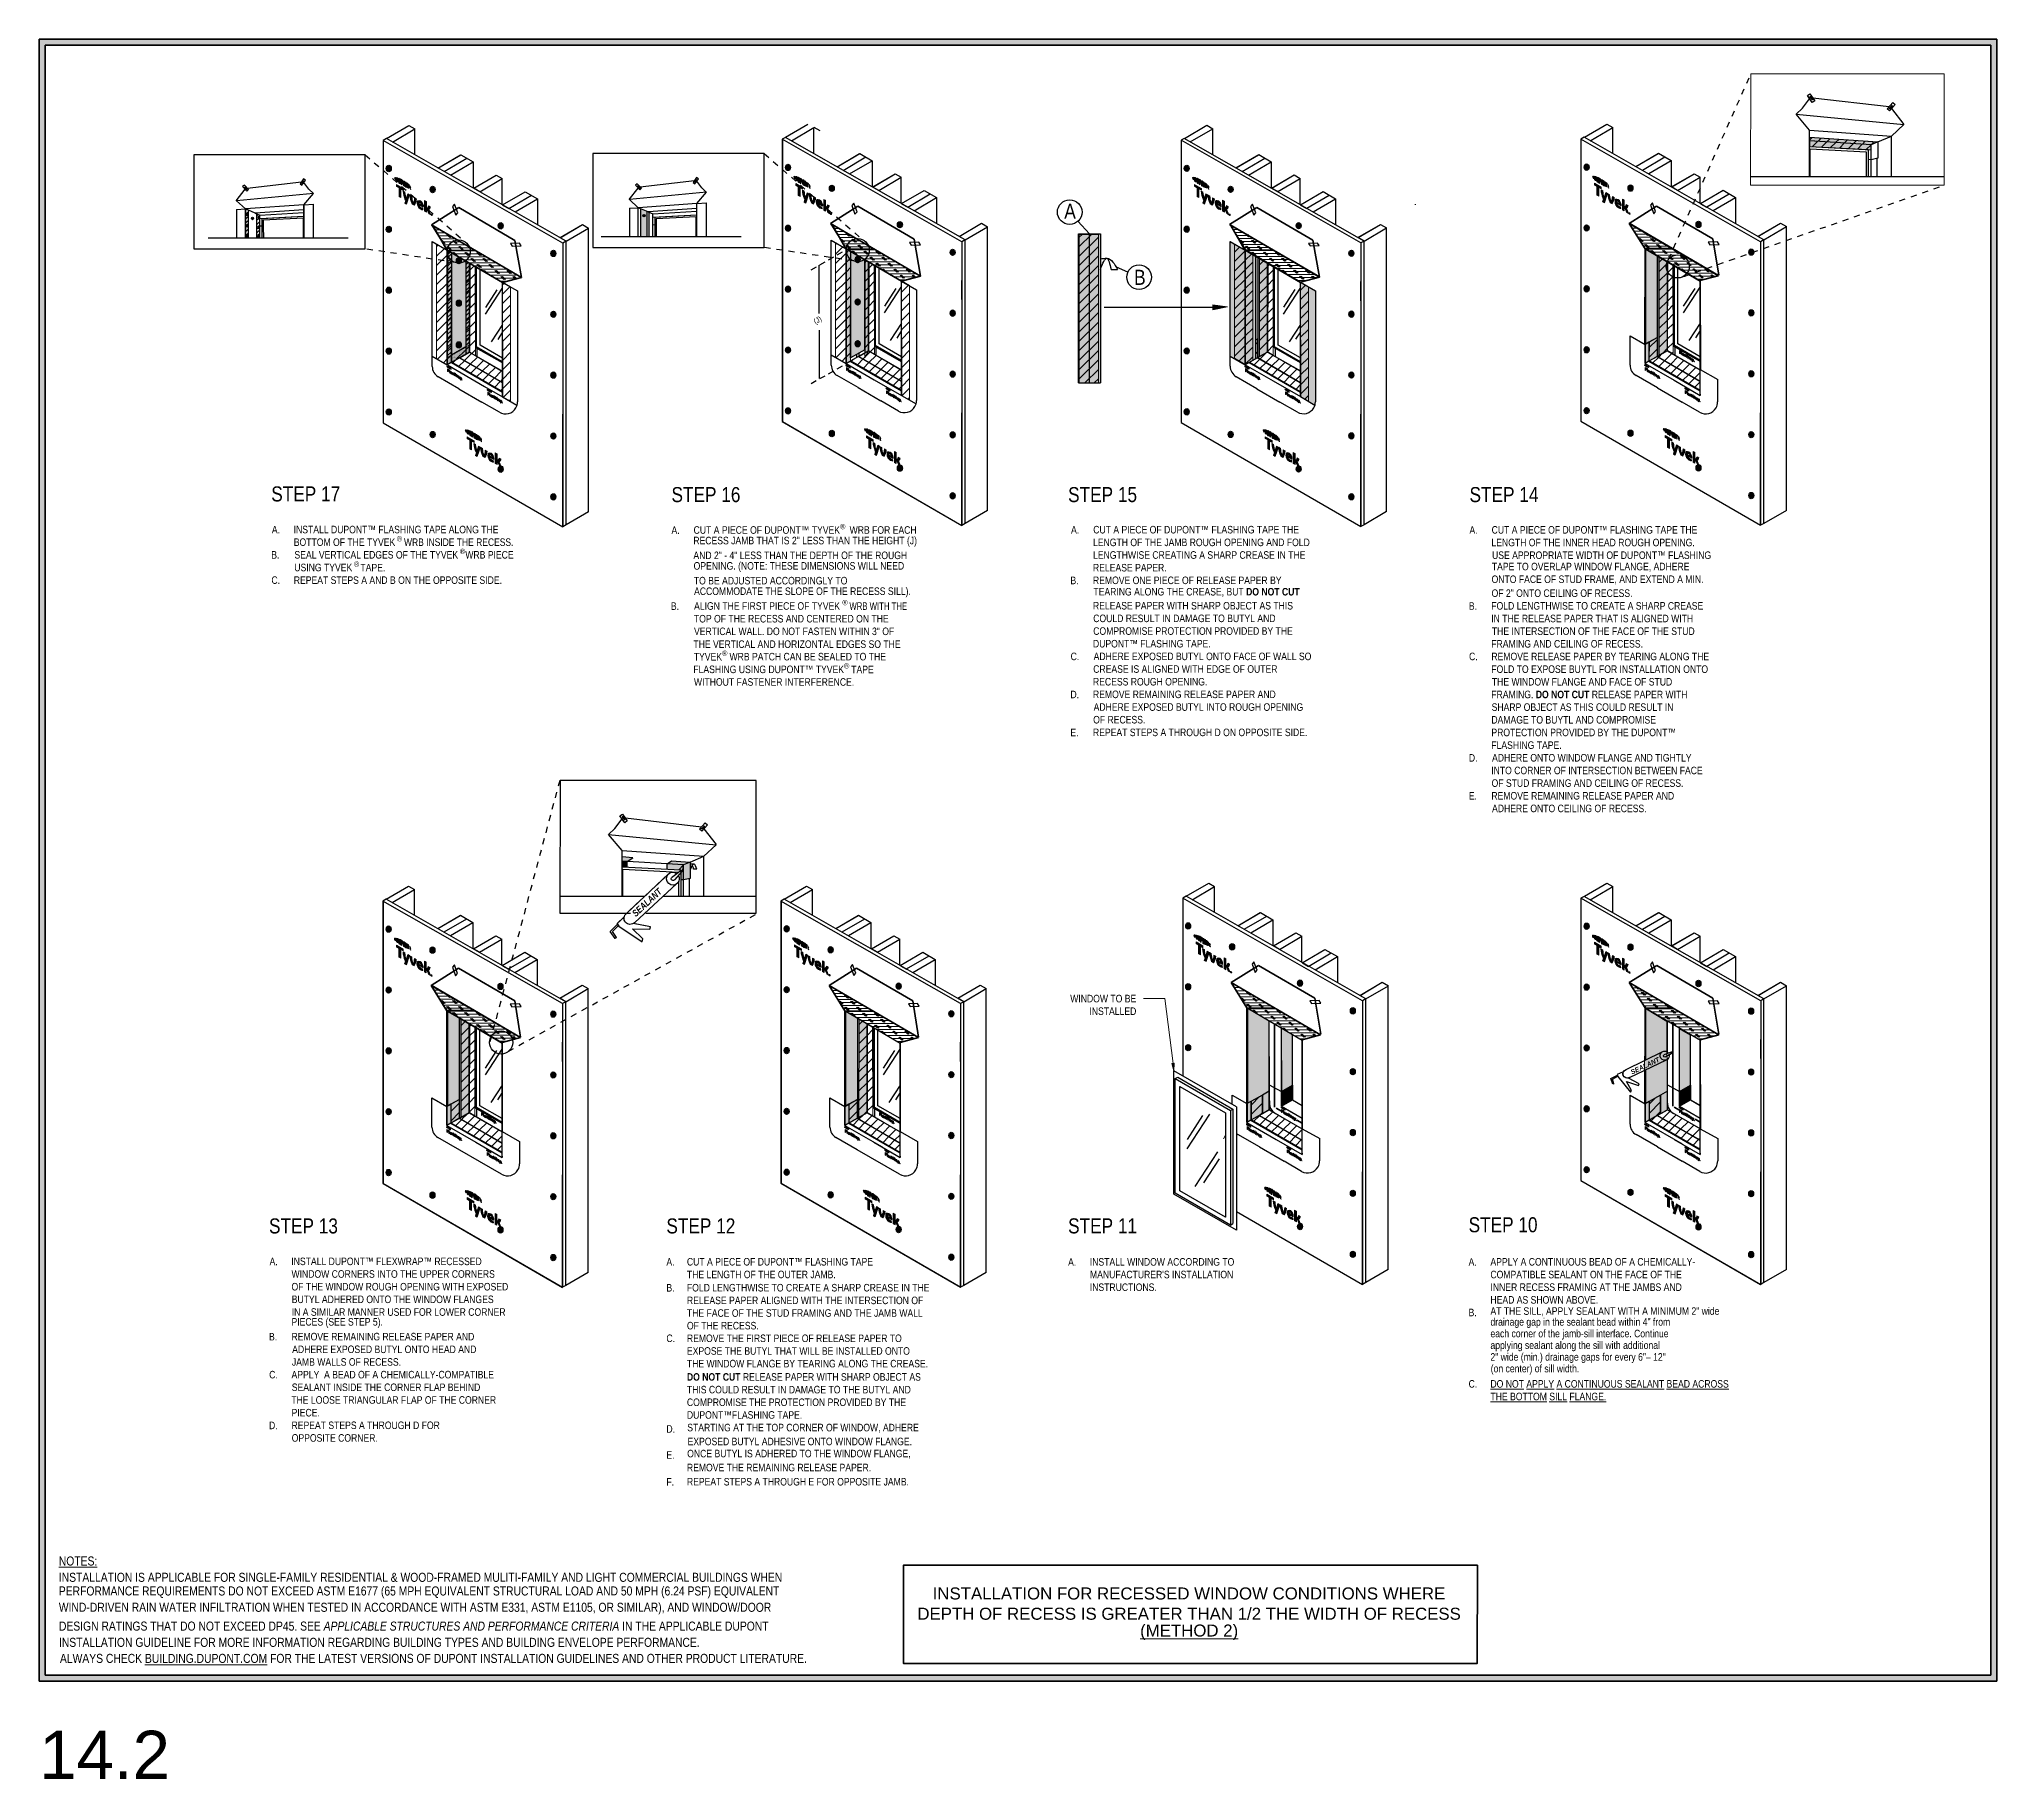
# Model space of a CAD drawing. Extents: x -1328 to 5679, y -4611 to 1603.
# Drawn here: x -1328 to 1601, y -3620 to -1017 of the extents above; entities that cross this region are included whole.
import ezdxf

# ---------------------------------------------------------------- set-up
doc = ezdxf.new("R2010")
doc.units = 0
doc.header["$MEASUREMENT"] = 0
for name, pattern in [('AI-Linetype-20', [18.002632, 9.001316, -9.001316]), ('AI-Linetype-21', [18.002632, 9.001316, -9.001316]), ('AI-Linetype-22', [27.003948, 18.002632, -9.001316]), ('AI-Linetype-23', [27.003948, 18.002632, -9.001316]), ('AI-Linetype-24', [18.002632, 9.001316, -9.001316]), ('AI-Linetype-25', [18.002632, 9.001316, -9.001316]), ('AI-Linetype-26', [27.003948, 18.002632, -9.001316]), ('AI-Linetype-27', [18.002632, 9.001316, -9.001316]), ('AI-Linetype-28', [18.002632, 9.001316, -9.001316]), ('AI-Linetype-29', [27.003948, 18.002632, -9.001316]), ('AI-Linetype-30', [18.002632, 9.001316, -9.001316]), ('AI-Linetype-31', [27.003948, 18.002632, -9.001316]), ('AI-Linetype-32', [18.002632, 9.001316, -9.001316]), ('AI-Linetype-33', [27.003948, 18.002632, -9.001316]), ('AI-Linetype-34', [27.003948, 18.002632, -9.001316]), ('AI-Linetype-35', [18.002632, 9.001316, -9.001316]), ('AI-Linetype-36', [18.002632, 9.001316, -9.001316]), ('AI-Linetype-37', [27.003948, 18.002632, -9.001316]), ('AI-Linetype-57', [15, 9, -6]), ('AI-Linetype-58', [15, 9, -6])]:
    doc.linetypes.add(name, pattern=pattern)
for name, color, linetype, lineweight in [('-ATI-DETAIL', 7, 'Continuous', 0), ('.ATI-DETAIL', 7, 'Continuous', 0), ('.ATI-HATCH', 7, 'Continuous', 0), ('.ATI-TEXT_1', 7, 'Continuous', 0), ('0_0', 7, 'Continuous', 0), ('A-ANNO-TTLB-TEXT-MEDM', 7, 'Continuous', 0), ('A-DETL-MEDM', 7, 'Continuous', 0), ('G-ANNO-TTLB', 7, 'Continuous', 0), ('Layer 12', 7, 'Continuous', 0), ('TYVEK', 7, 'Continuous', 0), ('X-REF - TRACED', 7, 'Continuous', 0)]:
    doc.layers.add(name, color=color, linetype=linetype, lineweight=lineweight)
pattern_1 = [(45, (0, 0), (-7.071067, 7.07107), [])]

# ---------------------------------------------------------------- blocks, each defined once
blk = doc.blocks.new('Block_31')
at = {"layer": '.ATI-TEXT_1', "char_height": 0.2, "attachment_point": 7}
for s, insert in [('\\C18;\\c0;\\FArial Narrow|b0|i0|c1;\\H11.251642;\\W1.000000;A.', (211.7, -2852)), ('\\C18;\\c0;\\FArial Narrow|b0|i0|c1;\\H11.251642;\\W1.000000;INSTALL WINDOW ACCORDING TO', (244.2, -2852)), ("\\C18;\\c0;\\FArial Narrow|b0|i0|c1;\\H11.251642;\\W1.000000;MANUFACTURER'S INSTALLATION", (244.5, -2870.9)), ('\\C18;\\c0;\\FArial Narrow|b0|i0|c1;\\H11.251642;\\W1.000000;INSTRUCTIONS.', (244.2, -2889.9))]:
    blk.add_mtext(s, dxfattribs=dict(at, insert=insert))
blk = doc.blocks.new('Block_32')
at = {"layer": '.ATI-TEXT_1', "char_height": 0.2, "attachment_point": 7}
for s, insert in [('\\C18;\\c0;\\FArial Narrow|b0|i0|c1;\\H11.251642;\\W1.000000;A.', (-983.2, -2851.2)), ('\\C18;\\c0;\\FArial Narrow|b0|i0|c1;\\H11.251642;\\W1.000000;INSTALL DUPONT™ FLEXWRAP™ RECESSED', (-950.7, -2851.2)), ('\\C18;\\c0;\\FArial Narrow|b0|i0|c1;\\H11.251642;\\W1.000000;WINDOW CORNERS INTO THE UPPER CORNERS', (-950.4, -2870.1)), ('\\C18;\\c0;\\FArial Narrow|b0|i0|c1;\\H11.251642;\\W1.000000;OF THE WINDOW ROUGH OPENING WITH EXPOSED', (-950.4, -2889.1)), ('\\C18;\\c0;\\FArial Narrow|b0|i0|c1;\\H11.251642;\\W1.000000;BUTYL ADHERED ONTO THE WINDOW FLANGES ', (-950.1, -2908)), ('\\C18;\\c0;\\FArial Narrow|b0|i0|c1;\\H11.251642;\\W1.000000;IN A SIMILAR MANNER USED FOR LOWER CORNER', (-950.1, -2927)), ('\\C18;\\c0;\\FArial Narrow|b0|i0|c1;\\H11.251642;\\W1.000000;B.', (-984.1, -2963.8)), ('\\C18;\\c0;\\FArial Narrow|b0|i0|c1;\\H11.251642;\\W1.000000;PIECES (SEE STEP 5).', (-950.4, -2944.9)), ('\\C18;\\c0;\\FArial Narrow|b0|i0|c1;\\H11.251642;\\W1.000000;REMOVE REMAINING RELEASE PAPER AND', (-950.4, -2963.8)), ('\\C18;\\c0;\\FArial Narrow|b0|i0|c1;\\H11.251642;\\W1.000000;ADHERE EXPOSED BUTYL ONTO HEAD AND', (-949.4, -2982.8)), ('\\C18;\\c0;\\FArial Narrow|b0|i0|c1;\\H11.251642;\\W1.000000;C.', (-983.8, -3020.7)), ('\\C18;\\c0;\\FArial Narrow|b0|i0|c1;\\H11.251642;\\W1.000000;APPLY  A BEAD OF A CHEMICALLY-COMPATIBLE', (-950.4, -3020.7)), ('\\C18;\\c0;\\FArial Narrow|b0|i0|c1;\\H11.251642;\\W1.000000;JAMB WALLS OF RECESS.', (-949.8, -3001.7)), ('\\C18;\\c0;\\FArial Narrow|b0|i0|c1;\\H11.251642;\\W1.000000;SEALANT INSIDE THE CORNER FLAP BEHIND ', (-950, -3039.6)), ('\\C18;\\c0;\\FArial Narrow|b0|i0|c1;\\H11.251642;\\W1.000000;THE LOOSE TRIANGULAR FLAP OF THE CORNER', (-950.7, -3058.6)), ('\\C18;\\c0;\\FArial Narrow|b0|i0|c1;\\H11.251642;\\W1.000000;PIECE.', (-950.3, -3077.6)), ('\\C18;\\c0;\\FArial Narrow|b0|i0|c1;\\H11.251642;\\W1.000000;D.', (-984.1, -3096.5)), ('\\C18;\\c0;\\FArial Narrow|b0|i0|c1;\\H11.251642;\\W1.000000;OPPOSITE CORNER.', (-950.1, -3115.4)), ('\\C18;\\c0;\\FArial Narrow|b0|i0|c1;\\H11.251642;\\W1.000000;REPEAT STEPS A THROUGH D FOR', (-950.4, -3096.5))]:
    blk.add_mtext(s, dxfattribs=dict(at, insert=insert))
blk = doc.blocks.new('Block_33')
at = {"layer": '.ATI-TEXT_1', "char_height": 0.2, "attachment_point": 7}
for s, insert in [('\\C18;\\c0;\\FArial Narrow|b0|i0|c1;\\H11.251642;\\W1.000000;A.', (216.1, -1756.4)), ('\\C18;\\c0;\\FArial Narrow|b0|i0|c1;\\H11.251642;\\W1.000000;CUT A PIECE OF DUPONT™ FLASHING TAPE THE', (249.3, -1756.4)), ('\\C18;\\c0;\\FArial Narrow|b0|i0|c1;\\H11.251642;\\W1.000000;LENGTH OF THE JAMB ROUGH OPENING AND FOLD', (249, -1775.4)), ('\\C18;\\c0;\\FArial Narrow|b0|i0|c1;\\H11.251642;\\W1.000000;LENGTHWISE CREATING A SHARP CREASE IN THE', (249, -1794.3)), ('\\C18;\\c0;\\FArial Narrow|b0|i0|c1;\\H11.251642;\\W1.000000;RELEASE PAPER.', (248.9, -1813.3)), ('\\C18;\\c0;\\FArial Narrow|b0|i0|c1;\\H11.251642;\\W1.000000;B.', (215.2, -1832.2)), ('\\C18;\\c0;\\FArial Narrow|b0|i0|c1;\\H11.251642;\\W1.000000;TEARING ALONG THE CREASE, BUT \\FArial Narrow Bold|b1|i0|c1;DO NOT CUT', (249.6, -1851.2)), ('\\C18;\\c0;\\FArial Narrow|b0|i0|c1;\\H11.251642;\\W1.000000;REMOVE ONE PIECE OF RELEASE PAPER BY', (248.9, -1832.2)), ('\\C18;\\c0;\\FArial Narrow|b0|i0|c1;\\H11.251642;\\W1.000000;RELEASE PAPER WITH SHARP OBJECT AS THIS', (248.9, -1870.2)), ('\\C18;\\c0;\\FArial Narrow|b0|i0|c1;\\H11.251642;\\W1.000000;COULD RESULT IN DAMAGE TO BUTYL AND', (249.3, -1889.1)), ('\\C18;\\c0;\\FArial Narrow|b0|i0|c1;\\H11.251642;\\W1.000000;COMPROMISE PROTECTION PROVIDED BY THE', (249.3, -1908.1)), ('\\C18;\\c0;\\FArial Narrow|b0|i0|c1;\\H11.251642;\\W1.000000;DUPONT™ FLASHING TAPE.', (248.9, -1927)), ('\\C18;\\c0;\\FArial Narrow|b0|i0|c1;\\H11.251642;\\W1.000000;C.', (215.5, -1946)), ('\\C18;\\c0;\\FArial Narrow|b0|i0|c1;\\H11.251642;\\W1.000000;ADHERE EXPOSED BUTYL ONTO FACE OF WALL SO', (249.9, -1946)), ('\\C18;\\c0;\\FArial Narrow|b0|i0|c1;\\H11.251642;\\W1.000000;CREASE IS ALIGNED WITH EDGE OF OUTER', (249.3, -1964.9)), ('\\C18;\\c0;\\FArial Narrow|b0|i0|c1;\\H11.251642;\\W1.000000;D.', (215.2, -2002.8)), ('\\C18;\\c0;\\FArial Narrow|b0|i0|c1;\\H11.251642;\\W1.000000;RECESS ROUGH OPENING.', (248.9, -1983.9)), ('\\C18;\\c0;\\FArial Narrow|b0|i0|c1;\\H11.251642;\\W1.000000;REMOVE REMAINING RELEASE PAPER AND', (248.9, -2002.8)), ('\\C18;\\c0;\\FArial Narrow|b0|i0|c1;\\H11.251642;\\W1.000000;ADHERE EXPOSED BUTYL INTO ROUGH OPENING', (249.9, -2021.8)), ('\\C18;\\c0;\\FArial Narrow|b0|i0|c1;\\H11.251642;\\W1.000000;E.', (215.1, -2059.7)), ('\\C18;\\c0;\\FArial Narrow|b0|i0|c1;\\H11.251642;\\W1.000000;OF RECESS.', (249.2, -2040.7)), ('\\C18;\\c0;\\FArial Narrow|b0|i0|c1;\\H11.251642;\\W1.000000;REPEAT STEPS A THROUGH D ON OPPOSITE SIDE.', (248.9, -2059.7))]:
    blk.add_mtext(s, dxfattribs=dict(at, insert=insert))
blk = doc.blocks.new('Block_34')
at = {"layer": '.ATI-TEXT_1', "char_height": 0.2, "attachment_point": 7}
for s, insert in [('\\C18;\\c0;\\FArial Narrow|b0|i0|c1;\\H11.251642;\\W1.000000;A.', (-979.8, -1756.2)), ('\\C18;\\c0;\\FArial Narrow|b0|i0|c1;\\H11.251642;\\W1.000000;INSTALL DUPONT™ FLASHING TAPE ALONG THE', (-947.2, -1756.2)), ('\\C18;\\c0;\\FArial Narrow|b0|i0|c1;\\H11.251642;\\W1.000000;B.', (-980.7, -1794)), ('\\C18;\\c0;\\FArial Narrow|b0|i0|c1;\\H11.251642;\\W1.000000;BOTTOM OF THE TYVEK', (-947, -1775.1)), ('\\C18;\\c0;\\FArial Narrow|b0|i0|c1;\\H11.251642;\\W1.000000;SEAL VERTICAL EDGES OF THE TYVEK   WRB PIECE', (-946, -1794)), ('\\C18;\\c0;\\FArial Narrow|b0|i0|c1;\\H7.876153;\\W0.985660;®', (-792.6, -1768.2)), ('\\C18;\\c0;\\FArial Narrow|b0|i0|c1;\\H11.251642;\\W0.985660; WRB INSIDE THE RECESS.', (-785.6, -1775.1)), ('\\C18;\\c0;\\FArial Narrow|b0|i0|c1;\\H7.876153;\\W1.000000;®', (-698.6, -1787.1)), ('\\C18;\\c0;\\FArial Narrow|b0|i0|c1;\\H11.251642;\\W1.000000;USING TYVEK', (-946.2, -1813)), ('\\C18;\\c0;\\FArial Narrow|b0|i0|c1;\\H7.876153;\\W1.000000;®', (-857, -1806.2)), ('\\C18;\\c0;\\FArial Narrow|b0|i0|c1;\\H11.251642;\\W1.000000; TAPE.', (-850.9, -1813)), ('\\C18;\\c0;\\FArial Narrow|b0|i0|c1;\\H11.251642;\\W1.000000;C.', (-980.4, -1831.9)), ('\\C18;\\c0;\\FArial Narrow|b0|i0|c1;\\H11.251642;\\W1.000000;REPEAT STEPS A AND B ON THE OPPOSITE SIDE.', (-947, -1831.9))]:
    blk.add_mtext(s, dxfattribs=dict(at, insert=insert))
blk = doc.blocks.new('Block_35')
at = {"layer": '.ATI-TEXT_1', "char_height": 0.2, "attachment_point": 7}
for s, insert in [('\\C18;\\c0;\\FArial Narrow|b0|i0|c1;\\H11.251642;\\W1.000000;A.', (811, -2851.9)), ('\\C18;\\c0;\\FArial Narrow|b0|i0|c1;\\H11.251642;\\W1.000000;APPLY A CONTINUOUS BEAD OF A CHEMICALLY-', (843.7, -2851.9)), ('\\C18;\\c0;\\FArial Narrow|b0|i0|c1;\\H11.249999;\\W1.000000;COMPATIBLE SEALANT ON THE FACE OF THE', (843.7, -2870.9)), ('\\C18;\\c0;\\FArial Narrow|b0|i0|c1;\\H11.251642;\\W1.000000;HEAD AS SHOWN ABOVE.', (843.7, -2908.8)), ('\\C18;\\c0;\\FArial Narrow|b0|i0|c1;\\H11.251642;\\W1.000000;INNER RECESS FRAMING AT THE JAMBS AND', (843.7, -2889.8))]:
    blk.add_mtext(s, dxfattribs=dict(at, insert=insert))
blk = doc.blocks.new('Block_36')
at = {"layer": '.ATI-TEXT_1', "char_height": 0.2, "attachment_point": 7}
for s, insert in [('\\C18;\\c0;\\FArial Narrow|b0|i0|c1;\\H11.251642;\\W1.000000;A.', (-381.8, -1756.9)), ('\\C18;\\c0;\\FArial Narrow|b0|i0|c1;\\H11.251642;\\W1.000000;CUT A PIECE OF DUPONT™ TYVEK', (-348.7, -1756.9)), ('\\C18;\\c0;\\FArial Narrow|b0|i0|c1;\\H7.876153;\\W1.000000;®', (-129.5, -1750)), ('\\C18;\\c0;\\FArial Narrow|b0|i0|c1;\\H11.251642;\\W1.000000;  WRB FOR EACH', (-122.4, -1756.9)), ('\\C18;\\c0;\\FArial Narrow|b0|i0|c1;\\H11.251642;\\W1.000000;AND 2" - 4" LESS THAN THE DEPTH OF THE ROUGH', (-349, -1794.8)), ('\\C18;\\c0;\\FArial Narrow|b0|i0|c1;\\H11.251642;\\W1.000000;RECESS JAMB THAT IS 2" LESS THAN THE HEIGHT (J)', (-349.1, -1775.9)), ('\\C18;\\c0;\\FArial Narrow|b0|i0|c1;\\H11.251642;\\W1.000000;OPENING. (NOTE: THESE DIMENSIONS WILL NEED', (-348.7, -1813.8)), ('\\C18;\\c0;\\FArial Narrow|b0|i0|c1;\\H11.251642;\\W1.000000;TO BE ADJUSTED ACCORDINGLY TO', (-348.4, -1832.7)), ('\\C18;\\c0;\\FArial Narrow|b0|i0|c1;\\H11.251642;\\W1.000000;ACCOMMODATE THE SLOPE OF THE RECESS SILL).', (-348, -1851.7)), ('\\C18;\\c0;\\FArial Narrow|b0|i0|c1;\\H11.251642;\\W1.000000;B.', (-382.7, -1870.6)), ('\\C18;\\c0;\\FArial Narrow|b0|i0|c1;\\H11.251642;\\W1.000000;ALIGN THE FIRST PIECE OF TYVEK', (-348, -1870.6)), ('\\C18;\\c0;\\FArial Narrow|b0|i0|c1;\\H7.876153;\\W1.000000;®', (-126.1, -1863.7)), ('\\C18;\\c0;\\FArial Narrow|b0|i0|c1;\\H11.251869;\\W0.900510;  WRB WITH THE', (-122, -1870.6)), ('\\C18;\\c0;\\FArial Narrow|b0|i0|c1;\\H11.251869;\\W1.000000;VERTICAL WALL. DO NOT FASTEN WITHIN 3" OF', (-348.1, -1908.5)), ('\\C18;\\c0;\\FArial Narrow|b0|i0|c1;\\H11.251869;\\W1.000000;TOP OF THE RECESS AND CENTERED ON THE', (-348.2, -1889.6)), ('\\C18;\\c0;\\FArial Narrow|b0|i0|c1;\\H11.251869;\\W1.000000;THE VERTICAL AND HORIZONTAL EDGES SO THE ', (-349, -1927.7)), ('\\C18;\\c0;\\FArial Narrow|b0|i0|c1;\\H7.876153;\\W1.000000;®', (-306.1, -1939.5)), ('\\C18;\\c0;\\FArial Narrow|b0|i0|c1;\\H11.251642;\\W1.000000;TYVEK', (-348.4, -1946.4)), ('\\C18;\\c0;\\FArial Narrow|b0|i0|c1;\\H11.251869;\\W1.000000;FLASHING USING ', (-349.1, -1965.4)), ('\\C18;\\c0;\\FArial Narrow|b0|i0|c1;\\H11.251869;\\W1.000000;WRB PATCH CAN BE SEALED TO THE', (-295, -1946.4)), ('\\C18;\\c0;\\FArial Narrow|b0|i0|c1;\\H11.251642;\\W1.000000;DUPONT™ TYVEK', (-236.7, -1965.4)), ('\\C18;\\c0;\\FArial Narrow|b0|i0|c1;\\H7.876153;\\W1.000000;®', (-123.6, -1958.4)), ('\\C18;\\c0;\\FArial Narrow|b0|i0|c1;\\H11.251869;\\W1.000000; TAPE', (-116.4, -1965.4)), ('\\C18;\\c0;\\FArial Narrow|b0|i0|c1;\\H11.251869;\\W1.000000;WITHOUT FASTENER INTERFERENCE.', (-348.2, -1984.3))]:
    blk.add_mtext(s, dxfattribs=dict(at, insert=insert))
blk = doc.blocks.new('Block_44')
at = {"layer": '.ATI-TEXT_1', "char_height": 0.2, "attachment_point": 7}
for s, insert in [('\\C18;\\c0;\\FArial Narrow|b0|i0|c1;\\H11.249999;\\W1.000000;A.', (812.3, -1756.7)), ('\\C18;\\c0;\\FArial Narrow|b0|i0|c1;\\H11.249999;\\W1.000000;CUT A PIECE OF DUPONT™ FLASHING TAPE THE', (845.5, -1756.7)), ('\\C18;\\c0;\\FArial Narrow|b0|i0|c1;\\H11.249999;\\W1.000000;LENGTH OF THE INNER HEAD ROUGH OPENING.', (845.2, -1775.6)), ('\\C18;\\c0;\\FArial Narrow|b0|i0|c1;\\H11.249999;\\W1.000000;USE APPROPRIATE WIDTH OF DUPONT™ FLASHING', (846.1, -1794.6)), ('\\C18;\\c0;\\FArial Narrow|b0|i0|c1;\\H11.249999;\\W1.000000;TAPE TO OVERLAP WINDOW FLANGE, ADHERE', (845.8, -1813.5)), ('\\C18;\\c0;\\FArial Narrow|b0|i0|c1;\\H11.249999;\\W1.000000;ONTO FACE OF STUD FRAME, AND EXTEND A MIN.', (845.4, -1832.5)), ('\\C18;\\c0;\\FArial Narrow|b0|i0|c1;\\H11.249999;\\W1.000000;OF 2" ONTO CEILING OF RECESS.', (845.4, -1851.4)), ('\\C18;\\c0;\\FArial Narrow|b0|i0|c1;\\H11.249999;\\W1.000000;B.', (811.4, -1870.4)), ('\\C18;\\c0;\\FArial Narrow|b0|i0|c1;\\H11.249999;\\W1.000000;FOLD LENGTHWISE TO CREATE A SHARP CREASE', (845, -1870.4)), ('\\C18;\\c0;\\FArial Narrow|b0|i0|c1;\\H11.249999;\\W1.000000;IN THE RELEASE PAPER THAT IS ALIGNED WITH', (844.9, -1889.3)), ('\\C18;\\c0;\\FArial Narrow|b0|i0|c1;\\H11.249999;\\W1.000000;THE INTERSECTION OF THE FACE OF THE STUD', (845.8, -1908.3)), ('\\C18;\\c0;\\FArial Narrow|b0|i0|c1;\\H11.249999;\\W1.000000;FRAMING AND CEILING OF RECESS.', (845, -1927.2)), ('\\C18;\\c0;\\FArial Narrow|b0|i0|c1;\\H11.249999;\\W1.000000;C.', (811.7, -1946.1)), ('\\C18;\\c0;\\FArial Narrow|b0|i0|c1;\\H11.249999;\\W1.000000;FOLD TO EXPOSE BUYTL FOR INSTALLATION ONTO', (845, -1965.1)), ('\\C18;\\c0;\\FArial Narrow|b0|i0|c1;\\H11.249999;\\W1.000000;REMOVE RELEASE PAPER BY TEARING ALONG THE', (845.1, -1946.1)), ('\\C18;\\c0;\\FArial Narrow|b0|i0|c1;\\H11.249999;\\W1.000000;THE WINDOW FLANGE AND FACE OF STUD', (845.8, -1984)), ('\\C18;\\c0;\\FArial Narrow|b0|i0|c1;\\H11.249999;\\W1.000000;FRAMING. \\FArial Narrow Bold|b1|i0|c1;DO NOT CUT \\FArial Narrow|b0|i0|c1;RELEASE PAPER WITH', (845, -2003)), ('\\C18;\\c0;\\FArial Narrow|b0|i0|c1;\\H11.249999;\\W1.000000;SHARP OBJECT AS THIS COULD RESULT IN', (845.5, -2021.9)), ('\\C18;\\c0;\\FArial Narrow|b0|i0|c1;\\H11.249999;\\W1.000000;DAMAGE TO BUYTL AND COMPROMISE', (845.1, -2040.9)), ('\\C18;\\c0;\\FArial Narrow|b0|i0|c1;\\H11.249999;\\W1.000000;PROTECTION PROVIDED BY THE DUPONT™', (845.1, -2059.8)), ('\\C18;\\c0;\\FArial Narrow|b0|i0|c1;\\H11.249999;\\W1.000000;FLASHING TAPE.', (845, -2078.8)), ('\\C18;\\c0;\\FArial Narrow|b0|i0|c1;\\H11.249999;\\W1.000000;D.', (811.4, -2097.7)), ('\\C18;\\c0;\\FArial Narrow|b0|i0|c1;\\H11.249999;\\W1.000000;INTO CORNER OF INTERSECTION BETWEEN FACE', (844.9, -2116.7)), ('\\C18;\\c0;\\FArial Narrow|b0|i0|c1;\\H11.249999;\\W1.000000;ADHERE ONTO WINDOW FLANGE AND TIGHTLY', (846.1, -2097.7)), ('\\C18;\\c0;\\FArial Narrow|b0|i0|c1;\\H11.249999;\\W1.000000;OF STUD FRAMING AND CEILING OF RECESS.', (845.4, -2135.6)), ('\\C18;\\c0;\\FArial Narrow|b0|i0|c1;\\H11.249999;\\W1.000000;E.', (811.3, -2154.6)), ('\\C18;\\c0;\\FArial Narrow|b0|i0|c1;\\H11.249999;\\W1.000000;ADHERE ONTO CEILING OF RECESS.', (846.1, -2173.5)), ('\\C18;\\c0;\\FArial Narrow|b0|i0|c1;\\H11.249999;\\W1.000000;REMOVE REMAINING RELEASE PAPER AND', (845.1, -2154.6))]:
    blk.add_mtext(s, dxfattribs=dict(at, insert=insert))
blk = doc.blocks.new('Block_47')
at = {"layer": '.ATI-TEXT_1', "char_height": 0.2, "attachment_point": 7}
for s, insert in [('\\C18;\\c0;\\FArial Narrow|b0|i0|c1;\\H11.251642;\\W1.000000;C.', (811, -3034.5)), ('\\L\\C18;\\c0;\\FArial Narrow|b0|i0|c1;\\H11.251642;\\W1.000000;DO NO\\l\\LT\\l\\L \\l\\LAPP\\l\\LL\\l\\LY\\l\\L A\\l\\L CONTINUOUS SEALAN\\l\\LT\\l\\L BEAD\\l\\L \\l\\LACROSS \\l', (843.7, -3034.5)), ('\\L\\C18;\\c0;\\FArial Narrow|b0|i0|c1;\\H11.251642;\\W1.000000;THE BOT\\l\\LT\\l\\LOM SIL\\l\\LL\\l\\L FLANGE.\\l', (843.7, -3053.4))]:
    blk.add_mtext(s, dxfattribs=dict(at, insert=insert))
blk = doc.blocks.new('Block_46')
at = {"layer": '.ATI-TEXT_1'}
blk.add_blockref('Block_47', (0, 0), dxfattribs=at)
at = {"layer": '.ATI-TEXT_1', "char_height": 0.2, "attachment_point": 7}
for s, insert in [('\\C18;\\c0;\\FArial Narrow|b0|i0|c1;\\H11.251642;\\W1.000000;B.', (811, -2927.5)), ('\\C18;\\c0;\\FArial Narrow|b0|i0|c1;\\H11.251642;\\W1.000000;AT THE SILL, APPLY SEALANT WITH A MINIMUM 2" wide   ', (843.7, -2927.5)), ('\\C18;\\c0;\\FArial Narrow|b0|i0|c1;\\H11.251642;\\W1.000000;drainage gap in the sealant bead within 4" from', (843.7, -2945)), ('\\C18;\\c0;\\FArial Narrow|b0|i0|c1;\\H11.251642;\\W1.000000;each corner of the jamb-sill interface. Continue', (843.7, -2962.4)), ('\\C18;\\c0;\\FArial Narrow|b0|i0|c1;\\H11.251642;\\W1.000000;applying sealant along the sill with additional ', (843.7, -2979.9)), ('\\C18;\\c0;\\FArial Narrow|b0|i0|c1;\\H11.251642;\\W1.000000;2" wide (min.) drainage gaps for every 6"– 12" ', (843.7, -2997.4)), ('\\C18;\\c0;\\FArial Narrow|b0|i0|c1;\\H11.251642;\\W1.000000;(on center) of sill width.', (844.1, -3014.8))]:
    blk.add_mtext(s, dxfattribs=dict(at, insert=insert))
blk = doc.blocks.new('Block_50')
at = {"layer": '.ATI-TEXT_1', "char_height": 0.2, "attachment_point": 7}
for s, insert in [('\\L\\C18;\\c0;\\FArial Narrow|b0|i0|c1;\\H13.500003;\\W1.000000;NOTES:\\l', (-1298.6, -3300.7)), ('\\C18;\\c0;\\FArial Narrow|b0|i0|c1;\\H13.500003;\\W1.000000;PERFORMANCE REQUIREMENTS DO NOT EXCEED ASTM E1677 (65 MPH EQUIVALENT STRUCTURAL LOAD AND 50 MPH (6.24 PSF) EQUIVALENT', (-1298.6, -3349.4)), ('\\C18;\\c0;\\FArial Narrow|b0|i0|c1;\\H13.500003;\\W1.000000;INSTALLATION IS APPLICABLE FOR SINGLE-FAMILY RESIDENTIAL & WOOD-FRAMED MULITI-FAMILY AND LIGHT COMMERCIAL BUILDINGS WHEN ', (-1298.6, -3325.1)), ('\\C18;\\c0;\\FArial Narrow|b0|i0|c1;\\H13.500003;\\W1.000000;WIND-DRIVEN RAIN WATER INFILTRATION WHEN TESTED IN ACCORDANCE WITH ASTM E331, ASTM E1105, OR SIMILAR), AND WINDOW/DOOR', (-1298.6, -3373.8)), ('\\C18;\\c0;\\FArial Narrow|b0|i0|c1;\\H13.500003;\\W1.000000;DESIGN RATINGS THAT DO NOT EXCEED DP45. SEE \\FArial Narrow Italic|b0|i1|c1;APPLICABLE STRUCTURES AND PERFORMANCE CRITERIA \\FArial Narrow|b0|i0|c1;IN THE APPLICABLE DUPONT', (-1298.4, -3398.1)), ('\\C18;\\c0;\\FArial Narrow|b0|i0|c1;\\H13.500003;\\W1.000000;INSTALLATION GUIDELINE FOR MORE INFORMATION REGARDING BUILDING TYPES AND BUILDING ENVELOPE PERFORMANCE.  ', (-1298.4, -3422.4)), ('\\C18;\\c0;\\FArial Narrow|b0|i0|c1;\\H13.500003;\\W1.000000;ALWAYS CHECK \\L\\C160;\\c16730368;BUILDING.DUPON\\l\\LT\\l\\L.COM\\l\\C18;\\c0; FOR THE LATEST VERSIONS OF DUPONT INSTALLATION GUIDELINES AND OTHER PRODUCT LITERATURE.', (-1296.9, -3446.4))]:
    blk.add_mtext(s, dxfattribs=dict(at, insert=insert))
blk = doc.blocks.new('Block_67')
at = {"layer": 'TYVEK', "color": 18, "lineweight": 25, "true_color": 0x000000}
for points in [[(-82.6, -1349.8)], [(-82.6, -1454.7)]]:
    blk.add_lwpolyline(points, dxfattribs=at)
blk = doc.blocks.new('Block_68')
at = {"layer": 'TYVEK', "color": 4, "lineweight": 25, "true_color": 0x00ffff}
for points in [[(-81.5, -1349.6)], [(-81.5, -1454.6)]]:
    blk.add_lwpolyline(points, dxfattribs=at)
blk = doc.blocks.new('Block_70')
at = {"layer": 'TYVEK', "char_height": 0.2, "attachment_point": 7}
for s, insert in [('\\C18;\\c0;\\FArial Narrow|b0|i0|c1;\\H11.251642;\\W1.000000;WINDOW TO BE', (214.9, -2458)), ('\\C18;\\c0;\\FArial Narrow|b0|i0|c1;\\H11.251642;\\W1.000000;INSTALLED', (243.6, -2476.9))]:
    blk.add_mtext(s, dxfattribs=dict(at, insert=insert))
blk = doc.blocks.new('Block_69')
at = {"layer": 'TYVEK', "true_color": 0x000000, "transparency": 33554687}
h = blk.add_hatch(color=18, dxfattribs=at)
h.dxf.hatch_style = 2
h.paths.add_polyline_path([(370.6, -2549.1), (370.1, -2560.5), (366.9, -2549.6)])
at = {"layer": 'TYVEK', "color": 18, "lineweight": 0, "true_color": 0x000000}
for p, q in [((356.5, -2452.2), (324.3, -2452.2)), ((368.7, -2549.4), (356.5, -2452.2))]:
    blk.add_line(p, q, dxfattribs=at)
at = {"layer": 'TYVEK'}
blk.add_lwpolyline([(370.6, -2549.1), (370.1, -2560.5), (366.9, -2549.6), (366.9, -2549.6)], close=True, dxfattribs=at)
blk.add_blockref('Block_70', (0, 0), dxfattribs=at)
blk = doc.blocks.new('Block_71')
at = {"layer": 'TYVEK', "color": 18, "lineweight": 25, "true_color": 0x000000}
for points in [[(-103.1, -2631.2)], [(-116.3, -2638.5)]]:
    blk.add_lwpolyline(points, dxfattribs=at)
blk = doc.blocks.new('Block_72')
at = {"layer": 'TYVEK', "color": 4, "lineweight": 25, "true_color": 0x00ffff}
for points in [[(1129.4, -1482.9)], [(1129.4, -1495)]]:
    blk.add_lwpolyline(points, dxfattribs=at)
blk = doc.blocks.new('Block_83')
at = {"layer": 'TYVEK', "true_color": 0x003b71, "transparency": 33554687}
h = blk.add_hatch(color=156, dxfattribs=at)
h.dxf.hatch_style = 2
edge = h.paths.add_edge_path()
edge.add_ellipse((987.6, -2344), major_axis=(0, 4.78), ratio=0.766948, start_angle=0, end_angle=360)
h = blk.add_hatch(color=156, dxfattribs=at)
h.dxf.hatch_style = 2
edge = h.paths.add_edge_path()
edge.add_ellipse((1053.3, -2375.3), major_axis=(0, 4.78), ratio=0.766948, start_angle=0, end_angle=360)
h = blk.add_hatch(color=156, dxfattribs=at)
h.dxf.hatch_style = 2
edge = h.paths.add_edge_path()
edge.add_ellipse((987.6, -2435), major_axis=(0, 4.78), ratio=0.766948, start_angle=0, end_angle=360)
h = blk.add_hatch(color=156, dxfattribs=at)
h.dxf.hatch_style = 2
edge = h.paths.add_edge_path()
edge.add_ellipse((1155.1, -2429.7), major_axis=(0, 4.78), ratio=0.766948, start_angle=0, end_angle=360)
h = blk.add_hatch(color=156, dxfattribs=at)
h.dxf.hatch_style = 2
edge = h.paths.add_edge_path()
edge.add_ellipse((1233.9, -2471), major_axis=(0, 4.78), ratio=0.766948, start_angle=0, end_angle=360)
h = blk.add_hatch(color=156, dxfattribs=at)
h.dxf.hatch_style = 2
edge = h.paths.add_edge_path()
edge.add_ellipse((987.6, -2526.1), major_axis=(0, 4.78), ratio=0.766948, start_angle=0, end_angle=360)
h = blk.add_hatch(color=156, dxfattribs=at)
h.dxf.hatch_style = 2
edge = h.paths.add_edge_path()
edge.add_ellipse((1233.9, -2562.1), major_axis=(0, 4.78), ratio=0.766948, start_angle=0, end_angle=360)
h = blk.add_hatch(color=156, dxfattribs=at)
h.dxf.hatch_style = 2
edge = h.paths.add_edge_path()
edge.add_ellipse((987.6, -2617.1), major_axis=(0, 4.78), ratio=0.766948, start_angle=0, end_angle=360)
h = blk.add_hatch(color=156, dxfattribs=at)
h.dxf.hatch_style = 2
edge = h.paths.add_edge_path()
edge.add_ellipse((1233.9, -2653.2), major_axis=(0, 4.78), ratio=0.766948, start_angle=0, end_angle=360)
h = blk.add_hatch(color=156, dxfattribs=at)
h.dxf.hatch_style = 2
edge = h.paths.add_edge_path()
edge.add_ellipse((987.6, -2708.3), major_axis=(0, 4.78), ratio=0.766948, start_angle=0, end_angle=360)
h = blk.add_hatch(color=156, dxfattribs=at)
h.dxf.hatch_style = 2
edge = h.paths.add_edge_path()
edge.add_ellipse((1053.3, -2742.1), major_axis=(0, 4.78), ratio=0.766948, start_angle=0, end_angle=360)
h = blk.add_hatch(color=156, dxfattribs=at)
h.dxf.hatch_style = 2
edge = h.paths.add_edge_path()
edge.add_ellipse((1233.9, -2744.2), major_axis=(0, 4.78), ratio=0.766948, start_angle=0, end_angle=360)
h = blk.add_hatch(color=156, dxfattribs=at)
h.dxf.hatch_style = 2
edge = h.paths.add_edge_path()
edge.add_ellipse((1155.1, -2793.9), major_axis=(0, 4.78), ratio=0.766948, start_angle=0, end_angle=360)
h = blk.add_hatch(color=156, dxfattribs=at)
h.dxf.hatch_style = 2
edge = h.paths.add_edge_path()
edge.add_ellipse((1233.9, -2835.3), major_axis=(0, 4.78), ratio=0.766948, start_angle=0, end_angle=360)
at = {"layer": 'TYVEK', "color": 18, "lineweight": 25, "true_color": 0x080808}
for p, q in [((987.6, -2342.7), (987.6, -2345.2)), ((986.6, -2343.9), (988.5, -2343.9)), ((1052.3, -2375.3), (1054.2, -2375.3)), ((1053.3, -2374), (1053.3, -2376.5)), ((1154.1, -2429.7), (1156, -2429.7)), ((1155.1, -2428.5), (1155.1, -2430.9)), ((987.6, -2433.8), (987.6, -2436.2)), ((1233.9, -2469.8), (1233.9, -2472.3)), ((986.6, -2526.1), (988.5, -2526.1)), ((987.6, -2524.8), (987.6, -2527.3)), ((1233.9, -2560.8), (1233.9, -2563.3)), ((986.6, -2617.1), (988.5, -2617.1)), ((987.6, -2615.9), (987.6, -2618.4)), ((1233, -2653.1), (1234.9, -2653.1)), ((1233.9, -2651.9), (1233.9, -2654.4)), ((986.6, -2708.2), (988.5, -2708.2)), ((987.6, -2707), (987.6, -2709.5)), ((1052.3, -2742), (1054.2, -2742)), ((1053.3, -2740.8), (1053.3, -2743.3)), ((1233, -2744.2), (1234.9, -2744.2)), ((1233.9, -2743), (1233.9, -2745.4)), ((1154.1, -2793.9), (1156, -2793.9)), ((1155.1, -2792.6), (1155.1, -2795.1)), ((1233, -2835.3), (1234.9, -2835.3)), ((1233.9, -2834.1), (1233.9, -2836.5))]:
    blk.add_line(p, q, dxfattribs=at)
at = {"layer": 'TYVEK', "color": 18, "lineweight": 25, "true_color": 0x000000}
blk.add_line((1233, -2471), (1234.9, -2471), dxfattribs=at)
at = {"layer": 'TYVEK', "color": 33, "lineweight": 25, "true_color": 0xcc9966}
for points in [[(1233.4, -2466.7)], [(983.4, -2526.5)], [(987, -2521.7)], [(983.4, -2617.5)], [(987, -2622.3)]]:
    blk.add_lwpolyline(points, dxfattribs=at)
at = {"layer": 'TYVEK', "color": 18, "lineweight": 25, "true_color": 0x000000}
for centre, major_axis, ratio in [((987.6, -2344), (0, 4.78), 0.766948), ((1053.3, -2375.3), (0, 4.78), 0.766948), ((987.6, -2435), (0, 4.78), 0.766948), ((1155.1, -2429.7), (0, 4.78), 0.766948), ((1233.9, -2471), (0, 4.78), 0.766948), ((1233.9, -2471), (0, 1.23), 0.788846), ((987.6, -2526.1), (0, 4.78), 0.766948), ((1233.9, -2562.1), (0, 4.78), 0.766948), ((987.6, -2617.1), (0, 4.78), 0.766948), ((1233.9, -2653.2), (0, 4.78), 0.766948), ((987.6, -2708.3), (0, 4.78), 0.766948), ((1053.3, -2742.1), (0, 4.78), 0.766948), ((1233.9, -2744.2), (0, 4.78), 0.766948), ((1155.1, -2793.9), (0, 4.78), 0.766948), ((1233.9, -2835.3), (0, 4.78), 0.766948)]:
    blk.add_ellipse(centre, major_axis=major_axis, ratio=ratio, dxfattribs=at)
at = {"layer": 'TYVEK', "color": 18, "lineweight": 25, "true_color": 0x080808}
for centre in [(987.6, -2343.9), (1053.3, -2375.3), (1155.1, -2429.7), (987.6, -2435), (987.6, -2526.1), (1233.9, -2562.1), (987.6, -2617.1), (1233.9, -2653.1), (987.6, -2708.2), (1053.3, -2742), (1233.9, -2744.2), (1155.1, -2793.9), (1233.9, -2835.3)]:
    blk.add_ellipse(centre, major_axis=(0, 1.23), ratio=0.788846, dxfattribs=at)
blk = doc.blocks.new('Block_84')
at = {"layer": 'TYVEK', "true_color": 0x003b71, "transparency": 33554687}
h = blk.add_hatch(color=156, dxfattribs=at)
h.dxf.hatch_style = 2
edge = h.paths.add_edge_path()
edge.add_ellipse((-209.5, -2347.9), major_axis=(0, 4.78), ratio=0.766948, start_angle=0, end_angle=360)
h = blk.add_hatch(color=156, dxfattribs=at)
h.dxf.hatch_style = 2
edge = h.paths.add_edge_path()
edge.add_ellipse((-143.7, -2379.2), major_axis=(0, 4.78), ratio=0.766948, start_angle=0, end_angle=360)
h = blk.add_hatch(color=156, dxfattribs=at)
h.dxf.hatch_style = 2
edge = h.paths.add_edge_path()
edge.add_ellipse((-41.9, -2433.6), major_axis=(0, 4.78), ratio=0.766948, start_angle=0, end_angle=360)
h = blk.add_hatch(color=156, dxfattribs=at)
h.dxf.hatch_style = 2
edge = h.paths.add_edge_path()
edge.add_ellipse((-209.5, -2438.9), major_axis=(0, 4.78), ratio=0.766948, start_angle=0, end_angle=360)
h = blk.add_hatch(color=156, dxfattribs=at)
h.dxf.hatch_style = 2
edge = h.paths.add_edge_path()
edge.add_ellipse((36.9, -2474.9), major_axis=(0, 4.78), ratio=0.766948, start_angle=0, end_angle=360)
h = blk.add_hatch(color=156, dxfattribs=at)
h.dxf.hatch_style = 2
edge = h.paths.add_edge_path()
edge.add_ellipse((-209.5, -2530), major_axis=(0, 4.78), ratio=0.766948, start_angle=0, end_angle=360)
h = blk.add_hatch(color=156, dxfattribs=at)
h.dxf.hatch_style = 2
edge = h.paths.add_edge_path()
edge.add_ellipse((36.9, -2566), major_axis=(0, 4.78), ratio=0.766948, start_angle=0, end_angle=360)
h = blk.add_hatch(color=156, dxfattribs=at)
h.dxf.hatch_style = 2
edge = h.paths.add_edge_path()
edge.add_ellipse((-209.5, -2621), major_axis=(0, 4.78), ratio=0.766948, start_angle=0, end_angle=360)
h = blk.add_hatch(color=156, dxfattribs=at)
h.dxf.hatch_style = 2
edge = h.paths.add_edge_path()
edge.add_ellipse((36.9, -2657.1), major_axis=(0, 4.78), ratio=0.766948, start_angle=0, end_angle=360)
h = blk.add_hatch(color=156, dxfattribs=at)
h.dxf.hatch_style = 2
edge = h.paths.add_edge_path()
edge.add_ellipse((-209.5, -2712.1), major_axis=(0, 4.78), ratio=0.766948, start_angle=0, end_angle=360)
h = blk.add_hatch(color=156, dxfattribs=at)
h.dxf.hatch_style = 2
edge = h.paths.add_edge_path()
edge.add_ellipse((-143.7, -2746), major_axis=(0, 4.78), ratio=0.766948, start_angle=0, end_angle=360)
h = blk.add_hatch(color=156, dxfattribs=at)
h.dxf.hatch_style = 2
edge = h.paths.add_edge_path()
edge.add_ellipse((36.9, -2748.1), major_axis=(0, 4.78), ratio=0.766948, start_angle=0, end_angle=360)
h = blk.add_hatch(color=156, dxfattribs=at)
h.dxf.hatch_style = 2
edge = h.paths.add_edge_path()
edge.add_ellipse((-41.9, -2797.8), major_axis=(0, 4.78), ratio=0.766948, start_angle=0, end_angle=360)
h = blk.add_hatch(color=156, dxfattribs=at)
h.dxf.hatch_style = 2
edge = h.paths.add_edge_path()
edge.add_ellipse((36.9, -2839.2), major_axis=(0, 4.78), ratio=0.766948, start_angle=0, end_angle=360)
at = {"layer": 'TYVEK', "color": 18, "lineweight": 25, "true_color": 0x080808}
for p, q in [((-210.4, -2347.8), (-208.5, -2347.8)), ((-209.5, -2346.6), (-209.5, -2349.1)), ((-144.7, -2379.2), (-142.8, -2379.2)), ((-143.7, -2377.9), (-143.7, -2380.4)), ((-209.5, -2437.6), (-209.5, -2440.1)), ((-42.9, -2433.6), (-41, -2433.6)), ((-41.9, -2432.3), (-41.9, -2434.8)), ((36.9, -2473.7), (36.9, -2476.1)), ((-210.4, -2530), (-208.5, -2530)), ((-209.5, -2528.7), (-209.5, -2531.2)), ((36.9, -2564.7), (36.9, -2567.2)), ((-210.4, -2621), (-208.5, -2621)), ((-209.5, -2619.8), (-209.5, -2622.2)), ((36, -2657), (37.9, -2657)), ((36.9, -2655.8), (36.9, -2658.3)), ((-210.4, -2712.1), (-208.5, -2712.1)), ((-209.5, -2710.9), (-209.5, -2713.3)), ((-144.7, -2745.9), (-142.8, -2745.9)), ((-143.7, -2744.7), (-143.7, -2747.2)), ((36, -2748.1), (37.9, -2748.1)), ((36.9, -2746.8), (36.9, -2749.3)), ((-42.9, -2797.7), (-41, -2797.7)), ((-41.9, -2796.5), (-41.9, -2799)), ((36, -2839.2), (37.9, -2839.2)), ((36.9, -2838), (36.9, -2840.4))]:
    blk.add_line(p, q, dxfattribs=at)
at = {"layer": 'TYVEK', "color": 18, "lineweight": 25, "true_color": 0x000000}
blk.add_line((36, -2474.9), (37.9, -2474.9), dxfattribs=at)
at = {"layer": 'TYVEK', "color": 33, "lineweight": 25, "true_color": 0xcc9966}
for points in [[(36.4, -2470.6)], [(-213.6, -2530.3)], [(-210, -2525.6)], [(-213.6, -2621.4)], [(-210, -2626.1)]]:
    blk.add_lwpolyline(points, dxfattribs=at)
at = {"layer": 'TYVEK', "color": 18, "lineweight": 25, "true_color": 0x000000}
for centre, major_axis, ratio in [((-209.5, -2347.9), (0, 4.78), 0.766948), ((-143.7, -2379.2), (0, 4.78), 0.766948), ((-41.9, -2433.6), (0, 4.78), 0.766948), ((-209.5, -2438.9), (0, 4.78), 0.766948), ((36.9, -2474.9), (0, 4.78), 0.766948), ((36.9, -2474.9), (0, 1.23), 0.788846), ((-209.5, -2530), (0, 4.78), 0.766948), ((36.9, -2566), (0, 4.78), 0.766948), ((-209.5, -2621), (0, 4.78), 0.766948), ((36.9, -2657.1), (0, 4.78), 0.766948), ((-209.5, -2712.1), (0, 4.78), 0.766948), ((-143.7, -2746), (0, 4.78), 0.766948), ((36.9, -2748.1), (0, 4.78), 0.766948), ((-41.9, -2797.8), (0, 4.78), 0.766948), ((36.9, -2839.2), (0, 4.78), 0.766948)]:
    blk.add_ellipse(centre, major_axis=major_axis, ratio=ratio, dxfattribs=at)
at = {"layer": 'TYVEK', "color": 18, "lineweight": 25, "true_color": 0x080808}
for centre in [(-209.5, -2347.8), (-143.7, -2379.2), (-209.5, -2438.9), (-41.9, -2433.6), (-209.5, -2530), (36.9, -2566), (-209.5, -2621), (36.9, -2657), (-209.5, -2712.1), (-143.7, -2745.9), (36.9, -2748.1), (-41.9, -2797.7), (36.9, -2839.2)]:
    blk.add_ellipse(centre, major_axis=(0, 1.23), ratio=0.788846, dxfattribs=at)
blk = doc.blocks.new('Block_85')
at = {"layer": 'TYVEK', "true_color": 0x003b71, "transparency": 33554687}
h = blk.add_hatch(color=156, dxfattribs=at)
h.dxf.hatch_style = 2
edge = h.paths.add_edge_path()
edge.add_ellipse((-805.1, -2348.3), major_axis=(0, 4.78), ratio=0.766948, start_angle=0, end_angle=360)
h = blk.add_hatch(color=156, dxfattribs=at)
h.dxf.hatch_style = 2
edge = h.paths.add_edge_path()
edge.add_ellipse((-739.4, -2379.7), major_axis=(0, 4.78), ratio=0.766948, start_angle=0, end_angle=360)
h = blk.add_hatch(color=156, dxfattribs=at)
h.dxf.hatch_style = 2
edge = h.paths.add_edge_path()
edge.add_ellipse((-637.6, -2434.1), major_axis=(0, 4.78), ratio=0.766948, start_angle=0, end_angle=360)
h = blk.add_hatch(color=156, dxfattribs=at)
h.dxf.hatch_style = 2
edge = h.paths.add_edge_path()
edge.add_ellipse((-805.1, -2439.4), major_axis=(0, 4.78), ratio=0.766948, start_angle=0, end_angle=360)
h = blk.add_hatch(color=156, dxfattribs=at)
h.dxf.hatch_style = 2
edge = h.paths.add_edge_path()
edge.add_ellipse((-558.7, -2475.4), major_axis=(0, 4.78), ratio=0.766948, start_angle=0, end_angle=360)
h = blk.add_hatch(color=156, dxfattribs=at)
h.dxf.hatch_style = 2
edge = h.paths.add_edge_path()
edge.add_ellipse((-805.1, -2530.5), major_axis=(0, 4.78), ratio=0.766948, start_angle=0, end_angle=360)
h = blk.add_hatch(color=156, dxfattribs=at)
h.dxf.hatch_style = 2
edge = h.paths.add_edge_path()
edge.add_ellipse((-558.7, -2566.5), major_axis=(0, 4.78), ratio=0.766948, start_angle=0, end_angle=360)
h = blk.add_hatch(color=156, dxfattribs=at)
h.dxf.hatch_style = 2
edge = h.paths.add_edge_path()
edge.add_ellipse((-805.1, -2621.5), major_axis=(0, 4.78), ratio=0.766948, start_angle=0, end_angle=360)
h = blk.add_hatch(color=156, dxfattribs=at)
h.dxf.hatch_style = 2
edge = h.paths.add_edge_path()
edge.add_ellipse((-558.7, -2657.5), major_axis=(0, 4.78), ratio=0.766948, start_angle=0, end_angle=360)
h = blk.add_hatch(color=156, dxfattribs=at)
h.dxf.hatch_style = 2
edge = h.paths.add_edge_path()
edge.add_ellipse((-805.1, -2712.6), major_axis=(0, 4.78), ratio=0.766948, start_angle=0, end_angle=360)
h = blk.add_hatch(color=156, dxfattribs=at)
h.dxf.hatch_style = 2
edge = h.paths.add_edge_path()
edge.add_ellipse((-739.4, -2746.4), major_axis=(0, 4.78), ratio=0.766948, start_angle=0, end_angle=360)
h = blk.add_hatch(color=156, dxfattribs=at)
h.dxf.hatch_style = 2
edge = h.paths.add_edge_path()
edge.add_ellipse((-558.7, -2748.6), major_axis=(0, 4.78), ratio=0.766948, start_angle=0, end_angle=360)
h = blk.add_hatch(color=156, dxfattribs=at)
h.dxf.hatch_style = 2
edge = h.paths.add_edge_path()
edge.add_ellipse((-637.6, -2798.3), major_axis=(0, 4.78), ratio=0.766948, start_angle=0, end_angle=360)
h = blk.add_hatch(color=156, dxfattribs=at)
h.dxf.hatch_style = 2
edge = h.paths.add_edge_path()
edge.add_ellipse((-558.7, -2839.7), major_axis=(0, 4.78), ratio=0.766948, start_angle=0, end_angle=360)
at = {"layer": 'TYVEK', "color": 18, "lineweight": 25, "true_color": 0x080808}
for p, q in [((-806.1, -2348.3), (-804.1, -2348.3)), ((-805.1, -2347.1), (-805.1, -2349.5)), ((-740.4, -2379.6), (-738.4, -2379.6)), ((-739.4, -2378.4), (-739.4, -2380.9)), ((-805.1, -2438.1), (-805.1, -2440.6)), ((-638.6, -2434.1), (-636.6, -2434.1)), ((-637.6, -2432.8), (-637.6, -2435.3)), ((-558.7, -2474.2), (-558.7, -2476.6)), ((-806.1, -2530.4), (-804.1, -2530.4)), ((-805.1, -2529.2), (-805.1, -2531.7)), ((-558.7, -2565.2), (-558.7, -2567.7)), ((-806.1, -2621.5), (-804.1, -2621.5)), ((-805.1, -2620.3), (-805.1, -2622.7)), ((-559.7, -2657.5), (-557.8, -2657.5)), ((-558.7, -2656.3), (-558.7, -2658.7)), ((-806.1, -2712.6), (-804.1, -2712.6)), ((-805.1, -2711.4), (-805.1, -2713.8)), ((-740.4, -2746.4), (-738.4, -2746.4)), ((-739.4, -2745.2), (-739.4, -2747.6)), ((-559.7, -2748.6), (-557.8, -2748.6)), ((-558.7, -2747.3), (-558.7, -2749.8)), ((-638.6, -2798.2), (-636.6, -2798.2)), ((-637.6, -2797), (-637.6, -2799.5)), ((-559.7, -2839.7), (-557.8, -2839.7)), ((-558.7, -2838.4), (-558.7, -2840.9))]:
    blk.add_line(p, q, dxfattribs=at)
at = {"layer": 'TYVEK', "color": 18, "lineweight": 25, "true_color": 0x000000}
blk.add_line((-559.7, -2475.4), (-557.8, -2475.4), dxfattribs=at)
at = {"layer": 'TYVEK', "color": 33, "lineweight": 25, "true_color": 0xcc9966}
for points in [[(-559.2, -2471.1)], [(-809.3, -2530.8)], [(-805.6, -2526)], [(-809.3, -2621.8)], [(-805.6, -2626.6)]]:
    blk.add_lwpolyline(points, dxfattribs=at)
at = {"layer": 'TYVEK', "color": 18, "lineweight": 25, "true_color": 0x000000}
for centre, major_axis, ratio in [((-805.1, -2348.3), (0, 4.78), 0.766948), ((-739.4, -2379.7), (0, 4.78), 0.766948), ((-637.6, -2434.1), (0, 4.78), 0.766948), ((-805.1, -2439.4), (0, 4.78), 0.766948), ((-558.7, -2475.4), (0, 4.78), 0.766948), ((-558.7, -2475.4), (0, 1.23), 0.788846), ((-805.1, -2530.5), (0, 4.78), 0.766948), ((-558.7, -2566.5), (0, 4.78), 0.766948), ((-805.1, -2621.5), (0, 4.78), 0.766948), ((-558.7, -2657.5), (0, 4.78), 0.766948), ((-805.1, -2712.6), (0, 4.78), 0.766948), ((-739.4, -2746.4), (0, 4.78), 0.766948), ((-558.7, -2748.6), (0, 4.78), 0.766948), ((-637.6, -2798.3), (0, 4.78), 0.766948), ((-558.7, -2839.7), (0, 4.78), 0.766948)]:
    blk.add_ellipse(centre, major_axis=major_axis, ratio=ratio, dxfattribs=at)
at = {"layer": 'TYVEK', "color": 18, "lineweight": 25, "true_color": 0x080808}
for centre in [(-805.1, -2348.3), (-739.4, -2379.6), (-805.1, -2439.4), (-637.6, -2434.1), (-805.1, -2530.4), (-558.7, -2566.4), (-805.1, -2621.5), (-558.7, -2657.5), (-805.1, -2712.6), (-739.4, -2746.4), (-558.7, -2748.6), (-637.6, -2798.2), (-558.7, -2839.7)]:
    blk.add_ellipse(centre, major_axis=(0, 1.23), ratio=0.788846, dxfattribs=at)
blk = doc.blocks.new('Block_86')
at = {"layer": 'TYVEK', "true_color": 0x003b71, "transparency": 33554687}
h = blk.add_hatch(color=156, dxfattribs=at)
h.dxf.hatch_style = 2
edge = h.paths.add_edge_path()
edge.add_ellipse((987.6, -1208.2), major_axis=(0, 4.78), ratio=0.766948, start_angle=0, end_angle=360)
h = blk.add_hatch(color=156, dxfattribs=at)
h.dxf.hatch_style = 2
edge = h.paths.add_edge_path()
edge.add_ellipse((1053.3, -1239.5), major_axis=(0, 4.78), ratio=0.766948, start_angle=0, end_angle=360)
h = blk.add_hatch(color=156, dxfattribs=at)
h.dxf.hatch_style = 2
edge = h.paths.add_edge_path()
edge.add_ellipse((987.6, -1299.2), major_axis=(0, 4.78), ratio=0.766948, start_angle=0, end_angle=360)
h = blk.add_hatch(color=156, dxfattribs=at)
h.dxf.hatch_style = 2
edge = h.paths.add_edge_path()
edge.add_ellipse((1155.1, -1293.9), major_axis=(0, 4.78), ratio=0.766948, start_angle=0, end_angle=360)
h = blk.add_hatch(color=156, dxfattribs=at)
h.dxf.hatch_style = 2
edge = h.paths.add_edge_path()
edge.add_ellipse((1234, -1335.3), major_axis=(0, 4.78), ratio=0.766948, start_angle=0, end_angle=360)
h = blk.add_hatch(color=156, dxfattribs=at)
h.dxf.hatch_style = 2
edge = h.paths.add_edge_path()
edge.add_ellipse((987.6, -1390.3), major_axis=(0, 4.78), ratio=0.766948, start_angle=0, end_angle=360)
h = blk.add_hatch(color=156, dxfattribs=at)
h.dxf.hatch_style = 2
edge = h.paths.add_edge_path()
edge.add_ellipse((1234, -1426.3), major_axis=(0, 4.78), ratio=0.766948, start_angle=0, end_angle=360)
h = blk.add_hatch(color=156, dxfattribs=at)
h.dxf.hatch_style = 2
edge = h.paths.add_edge_path()
edge.add_ellipse((987.6, -1481.4), major_axis=(0, 4.78), ratio=0.766948, start_angle=0, end_angle=360)
h = blk.add_hatch(color=156, dxfattribs=at)
h.dxf.hatch_style = 2
edge = h.paths.add_edge_path()
edge.add_ellipse((1234, -1517.4), major_axis=(0, 4.78), ratio=0.766948, start_angle=0, end_angle=360)
h = blk.add_hatch(color=156, dxfattribs=at)
h.dxf.hatch_style = 2
edge = h.paths.add_edge_path()
edge.add_ellipse((987.6, -1572.5), major_axis=(0, 4.78), ratio=0.766948, start_angle=0, end_angle=360)
h = blk.add_hatch(color=156, dxfattribs=at)
h.dxf.hatch_style = 2
edge = h.paths.add_edge_path()
edge.add_ellipse((1053.3, -1606.3), major_axis=(0, 4.78), ratio=0.766948, start_angle=0, end_angle=360)
h = blk.add_hatch(color=156, dxfattribs=at)
h.dxf.hatch_style = 2
edge = h.paths.add_edge_path()
edge.add_ellipse((1234, -1608.4), major_axis=(0, 4.78), ratio=0.766948, start_angle=0, end_angle=360)
h = blk.add_hatch(color=156, dxfattribs=at)
h.dxf.hatch_style = 2
edge = h.paths.add_edge_path()
edge.add_ellipse((1155.1, -1658.1), major_axis=(0, 4.78), ratio=0.766948, start_angle=0, end_angle=360)
h = blk.add_hatch(color=156, dxfattribs=at)
h.dxf.hatch_style = 2
edge = h.paths.add_edge_path()
edge.add_ellipse((1234, -1699.6), major_axis=(0, 4.78), ratio=0.766948, start_angle=0, end_angle=360)
at = {"layer": 'TYVEK', "color": 18, "lineweight": 25, "true_color": 0x080808}
for p, q in [((986.6, -1208.2), (988.6, -1208.2)), ((987.6, -1206.9), (987.6, -1209.4)), ((1052.3, -1239.5), (1054.3, -1239.5)), ((1053.3, -1238.3), (1053.3, -1240.7)), ((987.6, -1298), (987.6, -1300.4)), ((1154.1, -1293.9), (1156.1, -1293.9)), ((1155.1, -1292.7), (1155.1, -1295.1)), ((1234, -1334), (1234, -1336.5)), ((986.6, -1390.3), (988.6, -1390.3)), ((987.6, -1389.1), (987.6, -1391.5)), ((1234, -1425.1), (1234, -1427.5)), ((986.6, -1481.3), (988.6, -1481.3)), ((987.6, -1480.1), (987.6, -1482.6)), ((1233, -1517.4), (1234.9, -1517.4)), ((1234, -1516.1), (1234, -1518.6)), ((986.6, -1572.4), (988.6, -1572.4)), ((987.6, -1571.2), (987.6, -1573.7)), ((1052.3, -1606.3), (1054.3, -1606.3)), ((1053.3, -1605), (1053.3, -1607.5)), ((1233, -1608.4), (1234.9, -1608.4)), ((1234, -1607.2), (1234, -1609.7)), ((1154.1, -1658.1), (1156.1, -1658.1)), ((1155.1, -1656.8), (1155.1, -1659.3)), ((1234, -1698.3), (1234, -1700.8)), ((1233, -1699.5), (1234.9, -1699.5))]:
    blk.add_line(p, q, dxfattribs=at)
at = {"layer": 'TYVEK', "color": 18, "lineweight": 25, "true_color": 0x000000}
blk.add_line((1233, -1335.2), (1234.9, -1335.2), dxfattribs=at)
at = {"layer": 'TYVEK', "color": 33, "lineweight": 25, "true_color": 0xcc9966}
for points in [[(1233.5, -1330.9)], [(983.4, -1390.7)], [(987.1, -1385.9)], [(983.4, -1481.7)], [(987.1, -1486.5)]]:
    blk.add_lwpolyline(points, dxfattribs=at)
at = {"layer": 'TYVEK', "color": 18, "lineweight": 25, "true_color": 0x000000}
for centre, major_axis, ratio in [((987.6, -1208.2), (0, 4.78), 0.766948), ((1053.3, -1239.5), (0, 4.78), 0.766948), ((987.6, -1299.2), (0, 4.78), 0.766948), ((1155.1, -1293.9), (0, 4.78), 0.766948), ((1234, -1335.3), (0, 4.78), 0.766948), ((1234, -1335.2), (0, 1.23), 0.788846), ((987.6, -1390.3), (0, 4.78), 0.766948), ((1234, -1426.3), (0, 4.78), 0.766948), ((987.6, -1481.4), (0, 4.78), 0.766948), ((1234, -1517.4), (0, 4.78), 0.766948), ((987.6, -1572.5), (0, 4.78), 0.766948), ((1053.3, -1606.3), (0, 4.78), 0.766948), ((1234, -1608.4), (0, 4.78), 0.766948), ((1155.1, -1658.1), (0, 4.78), 0.766948), ((1234, -1699.6), (0, 4.78), 0.766948)]:
    blk.add_ellipse(centre, major_axis=major_axis, ratio=ratio, dxfattribs=at)
at = {"layer": 'TYVEK', "color": 18, "lineweight": 25, "true_color": 0x080808}
for centre in [(987.6, -1208.2), (1053.3, -1239.5), (987.6, -1299.2), (1155.1, -1293.9), (987.6, -1390.3), (1234, -1426.3), (987.6, -1481.3), (1234, -1517.4), (987.6, -1572.4), (1053.3, -1606.3), (1234, -1608.4), (1155.1, -1658.1), (1234, -1699.5)]:
    blk.add_ellipse(centre, major_axis=(0, 1.23), ratio=0.788846, dxfattribs=at)
blk = doc.blocks.new('Block_87')
at = {"layer": 'TYVEK', "true_color": 0x003b71, "transparency": 33554687}
h = blk.add_hatch(color=156, dxfattribs=at)
h.dxf.hatch_style = 2
edge = h.paths.add_edge_path()
edge.add_ellipse((389.2, -1210), major_axis=(0, 4.78), ratio=0.766948, start_angle=0, end_angle=360)
h = blk.add_hatch(color=156, dxfattribs=at)
h.dxf.hatch_style = 2
edge = h.paths.add_edge_path()
edge.add_ellipse((454.9, -1241.4), major_axis=(0, 4.78), ratio=0.766948, start_angle=0, end_angle=360)
h = blk.add_hatch(color=156, dxfattribs=at)
h.dxf.hatch_style = 2
edge = h.paths.add_edge_path()
edge.add_ellipse((389.2, -1301.1), major_axis=(0, 4.78), ratio=0.766948, start_angle=0, end_angle=360)
h = blk.add_hatch(color=156, dxfattribs=at)
h.dxf.hatch_style = 2
edge = h.paths.add_edge_path()
edge.add_ellipse((556.7, -1295.8), major_axis=(0, 4.78), ratio=0.766948, start_angle=0, end_angle=360)
h = blk.add_hatch(color=156, dxfattribs=at)
h.dxf.hatch_style = 2
edge = h.paths.add_edge_path()
edge.add_ellipse((635.6, -1337.1), major_axis=(0, 4.78), ratio=0.766948, start_angle=0, end_angle=360)
h = blk.add_hatch(color=156, dxfattribs=at)
h.dxf.hatch_style = 2
edge = h.paths.add_edge_path()
edge.add_ellipse((389.2, -1392.2), major_axis=(0, 4.78), ratio=0.766948, start_angle=0, end_angle=360)
h = blk.add_hatch(color=156, dxfattribs=at)
h.dxf.hatch_style = 2
edge = h.paths.add_edge_path()
edge.add_ellipse((635.6, -1428.2), major_axis=(0, 4.78), ratio=0.766948, start_angle=0, end_angle=360)
h = blk.add_hatch(color=156, dxfattribs=at)
h.dxf.hatch_style = 2
edge = h.paths.add_edge_path()
edge.add_ellipse((389.2, -1483.2), major_axis=(0, 4.78), ratio=0.766948, start_angle=0, end_angle=360)
h = blk.add_hatch(color=156, dxfattribs=at)
h.dxf.hatch_style = 2
edge = h.paths.add_edge_path()
edge.add_ellipse((635.6, -1519.2), major_axis=(0, 4.78), ratio=0.766948, start_angle=0, end_angle=360)
h = blk.add_hatch(color=156, dxfattribs=at)
h.dxf.hatch_style = 2
edge = h.paths.add_edge_path()
edge.add_ellipse((389.2, -1574.3), major_axis=(0, 4.78), ratio=0.766948, start_angle=0, end_angle=360)
h = blk.add_hatch(color=156, dxfattribs=at)
h.dxf.hatch_style = 2
edge = h.paths.add_edge_path()
edge.add_ellipse((454.9, -1608.1), major_axis=(0, 4.78), ratio=0.766948, start_angle=0, end_angle=360)
h = blk.add_hatch(color=156, dxfattribs=at)
h.dxf.hatch_style = 2
edge = h.paths.add_edge_path()
edge.add_ellipse((635.6, -1610.3), major_axis=(0, 4.78), ratio=0.766948, start_angle=0, end_angle=360)
h = blk.add_hatch(color=156, dxfattribs=at)
h.dxf.hatch_style = 2
edge = h.paths.add_edge_path()
edge.add_ellipse((556.7, -1659.9), major_axis=(0, 4.78), ratio=0.766948, start_angle=0, end_angle=360)
h = blk.add_hatch(color=156, dxfattribs=at)
h.dxf.hatch_style = 2
edge = h.paths.add_edge_path()
edge.add_ellipse((635.6, -1701.4), major_axis=(0, 4.78), ratio=0.766948, start_angle=0, end_angle=360)
at = {"layer": 'TYVEK', "color": 18, "lineweight": 25, "true_color": 0x080808}
for p, q in [((388.3, -1210), (390.2, -1210)), ((389.2, -1208.8), (389.2, -1211.2)), ((454, -1241.3), (455.9, -1241.3)), ((454.9, -1240.1), (454.9, -1242.6)), ((389.2, -1299.8), (389.2, -1302.3)), ((555.8, -1295.7), (557.7, -1295.7)), ((556.7, -1294.5), (556.7, -1297)), ((635.6, -1335.8), (635.6, -1338.3)), ((388.3, -1392.1), (390.2, -1392.1)), ((389.2, -1390.9), (389.2, -1393.4)), ((635.6, -1426.9), (635.6, -1429.4)), ((388.3, -1483.2), (390.2, -1483.2)), ((389.2, -1481.9), (389.2, -1484.4)), ((634.6, -1519.2), (636.6, -1519.2)), ((635.6, -1518), (635.6, -1520.4)), ((388.3, -1574.3), (390.2, -1574.3)), ((389.2, -1573), (389.2, -1575.5)), ((454, -1608.1), (455.9, -1608.1)), ((454.9, -1606.9), (454.9, -1609.3)), ((634.6, -1610.3), (636.6, -1610.3)), ((635.6, -1609), (635.6, -1611.5)), ((555.8, -1659.9), (557.7, -1659.9)), ((556.7, -1658.7), (556.7, -1661.1)), ((634.6, -1701.4), (636.6, -1701.4)), ((635.6, -1700.1), (635.6, -1702.6))]:
    blk.add_line(p, q, dxfattribs=at)
at = {"layer": 'TYVEK', "color": 18, "lineweight": 25, "true_color": 0x000000}
blk.add_line((634.6, -1337.1), (636.6, -1337.1), dxfattribs=at)
at = {"layer": 'TYVEK', "color": 33, "lineweight": 25, "true_color": 0xcc9966}
for points in [[(635.1, -1332.7)], [(385.1, -1392.5)], [(388.7, -1387.7)], [(385.1, -1483.5)], [(388.7, -1488.3)]]:
    blk.add_lwpolyline(points, dxfattribs=at)
at = {"layer": 'TYVEK', "color": 18, "lineweight": 25, "true_color": 0x000000}
for centre, major_axis, ratio in [((389.2, -1210), (0, 4.78), 0.766948), ((454.9, -1241.4), (0, 4.78), 0.766948), ((389.2, -1301.1), (0, 4.78), 0.766948), ((556.7, -1295.8), (0, 4.78), 0.766948), ((635.6, -1337.1), (0, 4.78), 0.766948), ((635.6, -1337.1), (0, 1.23), 0.788846), ((389.2, -1392.2), (0, 4.78), 0.766948), ((635.6, -1428.2), (0, 4.78), 0.766948), ((389.2, -1483.2), (0, 4.78), 0.766948), ((635.6, -1519.2), (0, 4.78), 0.766948), ((389.2, -1574.3), (0, 4.78), 0.766948), ((454.9, -1608.1), (0, 4.78), 0.766948), ((635.6, -1610.3), (0, 4.78), 0.766948), ((556.7, -1659.9), (0, 4.78), 0.766948), ((635.6, -1701.4), (0, 4.78), 0.766948)]:
    blk.add_ellipse(centre, major_axis=major_axis, ratio=ratio, dxfattribs=at)
at = {"layer": 'TYVEK', "color": 18, "lineweight": 25, "true_color": 0x080808}
for centre in [(389.2, -1210), (454.9, -1241.3), (389.2, -1301), (556.7, -1295.7), (389.2, -1392.1), (635.6, -1428.1), (389.2, -1483.2), (635.6, -1519.2), (389.2, -1574.3), (454.9, -1608.1), (635.6, -1610.3), (556.7, -1659.9), (635.6, -1701.4)]:
    blk.add_ellipse(centre, major_axis=(0, 1.23), ratio=0.788846, dxfattribs=at)
blk = doc.blocks.new('Block_88')
at = {"layer": 'TYVEK', "true_color": 0x003b71, "transparency": 33554687}
h = blk.add_hatch(color=156, dxfattribs=at)
h.dxf.hatch_style = 2
edge = h.paths.add_edge_path()
edge.add_ellipse((-804.9, -1210.2), major_axis=(0, 4.78), ratio=0.766948, start_angle=0, end_angle=360)
h = blk.add_hatch(color=156, dxfattribs=at)
h.dxf.hatch_style = 2
edge = h.paths.add_edge_path()
edge.add_ellipse((-739.2, -1241.6), major_axis=(0, 4.78), ratio=0.766948, start_angle=0, end_angle=360)
h = blk.add_hatch(color=156, dxfattribs=at)
h.dxf.hatch_style = 2
edge = h.paths.add_edge_path()
edge.add_ellipse((-804.9, -1301.3), major_axis=(0, 4.78), ratio=0.766948, start_angle=0, end_angle=360)
h = blk.add_hatch(color=156, dxfattribs=at)
h.dxf.hatch_style = 2
edge = h.paths.add_edge_path()
edge.add_ellipse((-637.4, -1296), major_axis=(0, 4.78), ratio=0.766948, start_angle=0, end_angle=360)
h = blk.add_hatch(color=156, dxfattribs=at)
h.dxf.hatch_style = 2
edge = h.paths.add_edge_path()
edge.add_ellipse((-558.5, -1337.3), major_axis=(0, 4.78), ratio=0.766948, start_angle=0, end_angle=360)
h = blk.add_hatch(color=156, dxfattribs=at)
h.dxf.hatch_style = 2
edge = h.paths.add_edge_path()
edge.add_ellipse((-804.9, -1392.4), major_axis=(0, 4.78), ratio=0.766948, start_angle=0, end_angle=360)
h = blk.add_hatch(color=156, dxfattribs=at)
h.dxf.hatch_style = 2
edge = h.paths.add_edge_path()
edge.add_ellipse((-558.5, -1428.4), major_axis=(0, 4.78), ratio=0.766948, start_angle=0, end_angle=360)
h = blk.add_hatch(color=156, dxfattribs=at)
h.dxf.hatch_style = 2
edge = h.paths.add_edge_path()
edge.add_ellipse((-804.9, -1483.4), major_axis=(0, 4.78), ratio=0.766948, start_angle=0, end_angle=360)
h = blk.add_hatch(color=156, dxfattribs=at)
h.dxf.hatch_style = 2
edge = h.paths.add_edge_path()
edge.add_ellipse((-558.5, -1519.4), major_axis=(0, 4.78), ratio=0.766948, start_angle=0, end_angle=360)
h = blk.add_hatch(color=156, dxfattribs=at)
h.dxf.hatch_style = 2
edge = h.paths.add_edge_path()
edge.add_ellipse((-804.9, -1574.5), major_axis=(0, 4.78), ratio=0.766948, start_angle=0, end_angle=360)
h = blk.add_hatch(color=156, dxfattribs=at)
h.dxf.hatch_style = 2
edge = h.paths.add_edge_path()
edge.add_ellipse((-739.2, -1608.3), major_axis=(0, 4.78), ratio=0.766948, start_angle=0, end_angle=360)
h = blk.add_hatch(color=156, dxfattribs=at)
h.dxf.hatch_style = 2
edge = h.paths.add_edge_path()
edge.add_ellipse((-558.5, -1610.5), major_axis=(0, 4.78), ratio=0.766948, start_angle=0, end_angle=360)
h = blk.add_hatch(color=156, dxfattribs=at)
h.dxf.hatch_style = 2
edge = h.paths.add_edge_path()
edge.add_ellipse((-637.4, -1660.2), major_axis=(0, 4.78), ratio=0.766948, start_angle=0, end_angle=360)
h = blk.add_hatch(color=156, dxfattribs=at)
h.dxf.hatch_style = 2
edge = h.paths.add_edge_path()
edge.add_ellipse((-558.5, -1701.6), major_axis=(0, 4.78), ratio=0.766948, start_angle=0, end_angle=360)
at = {"layer": 'TYVEK', "color": 18, "lineweight": 25, "true_color": 0x080808}
for p, q in [((-805.9, -1210.2), (-803.9, -1210.2)), ((-804.9, -1209), (-804.9, -1211.4)), ((-740.2, -1241.5), (-738.2, -1241.5)), ((-739.2, -1240.3), (-739.2, -1242.8)), ((-804.9, -1300), (-804.9, -1302.5)), ((-638.4, -1296), (-636.4, -1296)), ((-637.4, -1294.7), (-637.4, -1297.2)), ((-558.5, -1336.1), (-558.5, -1338.5)), ((-805.9, -1392.3), (-803.9, -1392.3)), ((-804.9, -1391.1), (-804.9, -1393.6)), ((-558.5, -1427.1), (-558.5, -1429.6)), ((-805.9, -1483.4), (-803.9, -1483.4)), ((-804.9, -1482.2), (-804.9, -1484.6)), ((-559.5, -1519.4), (-557.6, -1519.4)), ((-558.5, -1518.2), (-558.5, -1520.6)), ((-805.9, -1574.5), (-803.9, -1574.5)), ((-804.9, -1573.3), (-804.9, -1575.7)), ((-740.2, -1608.3), (-738.2, -1608.3)), ((-739.2, -1607.1), (-739.2, -1609.6)), ((-559.5, -1610.5), (-557.6, -1610.5)), ((-558.5, -1609.2), (-558.5, -1611.7)), ((-638.4, -1660.1), (-636.4, -1660.1)), ((-637.4, -1658.9), (-637.4, -1661.4)), ((-559.5, -1701.6), (-557.6, -1701.6)), ((-558.5, -1700.3), (-558.5, -1702.8))]:
    blk.add_line(p, q, dxfattribs=at)
at = {"layer": 'TYVEK', "color": 18, "lineweight": 25, "true_color": 0x000000}
blk.add_line((-559.5, -1337.3), (-557.6, -1337.3), dxfattribs=at)
at = {"layer": 'TYVEK', "color": 33, "lineweight": 25, "true_color": 0xcc9966}
for points in [[(-559, -1333)], [(-809.1, -1392.7)], [(-805.4, -1387.9)], [(-809.1, -1483.7)], [(-805.4, -1488.5)]]:
    blk.add_lwpolyline(points, dxfattribs=at)
at = {"layer": 'TYVEK', "color": 18, "lineweight": 25, "true_color": 0x000000}
for centre, major_axis, ratio in [((-804.9, -1210.2), (0, 4.78), 0.766948), ((-739.2, -1241.6), (0, 4.78), 0.766948), ((-804.9, -1301.3), (0, 4.78), 0.766948), ((-637.4, -1296), (0, 4.78), 0.766948), ((-558.5, -1337.3), (0, 4.78), 0.766948), ((-558.5, -1337.3), (0, 1.23), 0.788846), ((-804.9, -1392.4), (0, 4.78), 0.766948), ((-558.5, -1428.4), (0, 4.78), 0.766948), ((-804.9, -1483.4), (0, 4.78), 0.766948), ((-558.5, -1519.4), (0, 4.78), 0.766948), ((-804.9, -1574.5), (0, 4.78), 0.766948), ((-739.2, -1608.3), (0, 4.78), 0.766948), ((-558.5, -1610.5), (0, 4.78), 0.766948), ((-637.4, -1660.2), (0, 4.78), 0.766948), ((-558.5, -1701.6), (0, 4.78), 0.766948)]:
    blk.add_ellipse(centre, major_axis=major_axis, ratio=ratio, dxfattribs=at)
at = {"layer": 'TYVEK', "color": 18, "lineweight": 25, "true_color": 0x080808}
for centre in [(-804.9, -1210.2), (-739.2, -1241.5), (-804.9, -1301.3), (-637.4, -1296), (-804.9, -1392.3), (-558.5, -1428.3), (-804.9, -1483.4), (-558.5, -1519.4), (-804.9, -1574.5), (-739.2, -1608.3), (-558.5, -1610.5), (-637.4, -1660.1), (-558.5, -1701.6)]:
    blk.add_ellipse(centre, major_axis=(0, 1.23), ratio=0.788846, dxfattribs=at)
blk = doc.blocks.new('Block_118')
at = {"layer": 'TYVEK', "true_color": 0x003b71, "transparency": 33554687}
h = blk.add_hatch(color=156, dxfattribs=at)
h.dxf.hatch_style = 2
edge = h.paths.add_edge_path()
edge.add_spline(control_points=[(1075.2, -2647.8), (1075.2, -2647.8), (1075.2, -2643.6), (1075.2, -2643.6), (1075.2, -2643.6), (1077.4, -2644.9), (1077.4, -2644.9), (1077.4, -2644.9), (1077.4, -2645.6), (1077.4, -2645.6), (1077.4, -2645.6), (1075.9, -2644.8), (1075.9, -2644.8), (1075.9, -2644.8), (1075.9, -2645.9), (1075.9, -2645.9), (1075.9, -2645.9), (1077.1, -2646.6), (1077.1, -2646.6), (1077.1, -2646.6), (1077.1, -2647.3), (1077.1, -2647.3), (1077.1, -2647.3), (1075.9, -2646.6), (1075.9, -2646.6), (1075.9, -2646.6), (1075.9, -2648.2), (1075.9, -2648.2), (1075.9, -2648.2), (1075.2, -2647.8), (1075.2, -2647.8)], knot_values=[0, 0, 0, 0, 1, 1, 1, 2, 2, 2, 3, 3, 3, 4, 4, 4, 5, 5, 5, 6, 6, 6, 7, 7, 7, 8, 8, 8, 9, 9, 9, 10, 10, 10, 10], degree=3, periodic=0)
h = blk.add_hatch(color=156, dxfattribs=at)
h.dxf.hatch_style = 2
edge = h.paths.add_edge_path()
edge.add_spline(control_points=[(1078.6, -2648.6), (1078.6, -2648.9), (1078.6, -2649.1), (1078.8, -2649.3), (1078.9, -2649.3), (1078.9, -2649.3), (1079, -2649.3), (1079, -2649.3), (1079, -2650), (1079, -2650), (1078.9, -2650), (1078.8, -2649.9), (1078.7, -2649.8), (1078.1, -2649.5), (1077.9, -2648.9), (1077.8, -2648.2), (1077.8, -2648.2), (1077.8, -2645.1), (1077.8, -2645.1), (1077.8, -2645.1), (1078.5, -2645.4), (1078.5, -2645.4), (1078.5, -2645.4), (1078.6, -2648.6), (1078.6, -2648.6)], knot_values=[0, 0, 0, 0, 1, 1, 1, 2, 2, 2, 3, 3, 3, 4, 4, 4, 5, 5, 5, 6, 6, 6, 7, 7, 7, 8, 8, 8, 8], degree=3, periodic=0)
h = blk.add_hatch(color=156, dxfattribs=at)
h.dxf.hatch_style = 2
edge = h.paths.add_edge_path()
edge.add_spline(control_points=[(1079.9, -2648.7), (1079.9, -2648.7), (1080.8, -2649.2), (1080.8, -2649.2), (1080.8, -2649.2), (1080.8, -2649.2), (1080.8, -2649.2), (1080.8, -2648.8), (1080.7, -2648.5), (1080.4, -2648.3), (1080.1, -2648.2), (1079.9, -2648.3), (1079.9, -2648.7)], knot_values=[0, 0, 0, 0, 1, 1, 1, 2, 2, 2, 3, 3, 3, 4, 4, 4, 4], degree=3, periodic=0)
edge = h.paths.add_edge_path()
edge.add_spline(control_points=[(1081.4, -2651.2), (1081.2, -2651.2), (1080.9, -2651.1), (1080.5, -2650.9), (1079.7, -2650.4), (1079.1, -2649.5), (1079.1, -2648.5), (1079.1, -2647.6), (1079.6, -2647.2), (1080.4, -2647.7), (1081.1, -2648.1), (1081.5, -2648.9), (1081.5, -2649.7), (1081.5, -2649.8), (1081.5, -2650), (1081.5, -2650.1), (1081.5, -2650.1), (1079.9, -2649.2), (1079.9, -2649.2), (1079.9, -2649.7), (1080.2, -2650), (1080.6, -2650.3), (1080.9, -2650.4), (1081.1, -2650.5), (1081.3, -2650.5), (1081.3, -2650.5), (1081.4, -2651.2), (1081.4, -2651.2)], knot_values=[0, 0, 0, 0, 1, 1, 1, 2, 2, 2, 3, 3, 3, 4, 4, 4, 5, 5, 5, 6, 6, 6, 7, 7, 7, 8, 8, 8, 9, 9, 9, 9], degree=3, periodic=0)
h = blk.add_hatch(color=156, dxfattribs=at)
h.dxf.hatch_style = 2
edge = h.paths.add_edge_path()
edge.add_spline(control_points=[(1082.6, -2650.4), (1082.2, -2649.8), (1081.9, -2649.2), (1081.8, -2648.5), (1081.8, -2648.5), (1082.6, -2649), (1082.6, -2649), (1082.6, -2649.3), (1082.8, -2649.8), (1083.1, -2650.3), (1083.3, -2650.1), (1083.4, -2649.8), (1083.5, -2649.5), (1083.5, -2649.5), (1084.2, -2649.9), (1084.2, -2649.9), (1084, -2650.5), (1083.8, -2650.8), (1083.4, -2651), (1083.8, -2651.7), (1084.1, -2652.2), (1084.3, -2653), (1084.3, -2653), (1083.5, -2652.5), (1083.5, -2652.5), (1083.4, -2652.2), (1083.1, -2651.6), (1082.9, -2651.1), (1082.7, -2651.3), (1082.5, -2651.6), (1082.5, -2652), (1082.5, -2652), (1081.8, -2651.6), (1081.8, -2651.6), (1081.9, -2651), (1082.2, -2650.7), (1082.6, -2650.4)], knot_values=[0, 0, 0, 0, 1, 1, 1, 2, 2, 2, 3, 3, 3, 4, 4, 4, 5, 5, 5, 6, 6, 6, 7, 7, 7, 8, 8, 8, 9, 9, 9, 10, 10, 10, 11, 11, 11, 12, 12, 12, 12], degree=3, periodic=0)
h = blk.add_hatch(color=156, dxfattribs=at)
h.dxf.hatch_style = 2
edge = h.paths.add_edge_path()
edge.add_spline(control_points=[(1088.6, -2651.3), (1088.6, -2651.3), (1089.3, -2651.7), (1089.3, -2651.7), (1089.1, -2653), (1088.8, -2654.4), (1088.4, -2655.3), (1088.4, -2655.3), (1087.6, -2654.9), (1087.6, -2654.9), (1087.3, -2654), (1087.1, -2653), (1086.9, -2651.9), (1086.7, -2652.8), (1086.5, -2653.5), (1086.2, -2654.1), (1086.2, -2654.1), (1085.4, -2653.6), (1085.4, -2653.6), (1085, -2652.3), (1084.6, -2650.4), (1084.4, -2648.9), (1084.4, -2648.9), (1085.2, -2649.4), (1085.2, -2649.4), (1085.3, -2650.7), (1085.6, -2652.3), (1085.8, -2653.1), (1086.1, -2652.5), (1086.4, -2651.4), (1086.5, -2650.2), (1086.5, -2650.2), (1087.2, -2650.5), (1087.2, -2650.5), (1087.4, -2651.9), (1087.7, -2653.5), (1087.9, -2654.3), (1088.1, -2653.7), (1088.4, -2652.5), (1088.6, -2651.3)], knot_values=[0, 0, 0, 0, 1, 1, 1, 2, 2, 2, 3, 3, 3, 4, 4, 4, 5, 5, 5, 6, 6, 6, 7, 7, 7, 8, 8, 8, 9, 9, 9, 10, 10, 10, 11, 11, 11, 12, 12, 12, 13, 13, 13, 13], degree=3, periodic=0)
h = blk.add_hatch(color=156, dxfattribs=at)
h.dxf.hatch_style = 2
edge = h.paths.add_edge_path()
edge.add_spline(control_points=[(1090.7, -2653.6), (1090.9, -2653.7), (1091.1, -2653.8), (1091.2, -2653.9), (1091.2, -2653.9), (1091.1, -2654.5), (1091.1, -2654.5), (1091, -2654.4), (1090.9, -2654.4), (1090.8, -2654.3), (1090.6, -2654.2), (1090.5, -2654.2), (1090.3, -2654.2), (1090.3, -2654.2), (1090.3, -2656.5), (1090.3, -2656.5), (1090.3, -2656.5), (1089.6, -2656.1), (1089.6, -2656.1), (1089.6, -2656.1), (1089.6, -2653.2), (1089.6, -2653.2), (1089.9, -2653.2), (1090.3, -2653.4), (1090.7, -2653.6)], knot_values=[0, 0, 0, 0, 1, 1, 1, 2, 2, 2, 3, 3, 3, 4, 4, 4, 5, 5, 5, 6, 6, 6, 7, 7, 7, 8, 8, 8, 8], degree=3, periodic=0)
h = blk.add_hatch(color=156, dxfattribs=at)
h.dxf.hatch_style = 2
edge = h.paths.add_edge_path()
edge.add_spline(control_points=[(1092.9, -2657.3), (1092.9, -2657.3), (1092.9, -2656.7), (1092.9, -2656.7), (1092.7, -2656.6), (1092.6, -2656.5), (1092.5, -2656.4), (1092.3, -2656.3), (1092.1, -2656.3), (1092.1, -2656.6), (1092.1, -2656.8), (1092.2, -2657), (1092.5, -2657.2), (1092.7, -2657.3), (1092.8, -2657.3), (1092.9, -2657.3)], knot_values=[0, 0, 0, 0, 1, 1, 1, 2, 2, 2, 3, 3, 3, 4, 4, 4, 5, 5, 5, 5], degree=3, periodic=0)
edge = h.paths.add_edge_path()
edge.add_spline(control_points=[(1092.4, -2657.7), (1091.7, -2657.3), (1091.4, -2656.7), (1091.4, -2656.2), (1091.4, -2655.6), (1091.8, -2655.5), (1092.4, -2655.9), (1092.5, -2655.9), (1092.7, -2656.1), (1092.9, -2656.2), (1092.9, -2656.2), (1092.9, -2656), (1092.9, -2656), (1092.9, -2655.7), (1092.7, -2655.4), (1092.3, -2655.2), (1092.1, -2655.1), (1091.9, -2655), (1091.7, -2655), (1091.7, -2655), (1091.5, -2654.2), (1091.5, -2654.2), (1091.8, -2654.3), (1092.1, -2654.4), (1092.4, -2654.6), (1093.2, -2655), (1093.5, -2655.7), (1093.6, -2656.5), (1093.6, -2656.5), (1093.6, -2658.1), (1093.6, -2658.1), (1093.3, -2658.1), (1092.9, -2658), (1092.4, -2657.7)], knot_values=[0, 0, 0, 0, 1, 1, 1, 2, 2, 2, 3, 3, 3, 4, 4, 4, 5, 5, 5, 6, 6, 6, 7, 7, 7, 8, 8, 8, 9, 9, 9, 10, 10, 10, 11, 11, 11, 11], degree=3, periodic=0)
h = blk.add_hatch(color=156, dxfattribs=at)
h.dxf.hatch_style = 2
edge = h.paths.add_edge_path()
edge.add_spline(control_points=[(1095.2, -2658.7), (1095.7, -2658.9), (1095.9, -2658.7), (1095.9, -2658.1), (1095.9, -2657.6), (1095.7, -2657.1), (1095.2, -2656.8), (1095.1, -2656.8), (1095, -2656.7), (1094.9, -2656.7), (1094.9, -2656.7), (1094.9, -2658.4), (1094.9, -2658.4), (1095, -2658.5), (1095.1, -2658.6), (1095.2, -2658.7)], knot_values=[0, 0, 0, 0, 1, 1, 1, 2, 2, 2, 3, 3, 3, 4, 4, 4, 5, 5, 5, 5], degree=3, periodic=0)
edge = h.paths.add_edge_path()
edge.add_spline(control_points=[(1095.3, -2659.4), (1095.1, -2659.3), (1095, -2659.2), (1094.9, -2659.1), (1094.9, -2659.1), (1094.9, -2660.2), (1094.9, -2660.2), (1094.9, -2660.2), (1094.2, -2659.8), (1094.2, -2659.8), (1094.2, -2659.8), (1094.2, -2655.8), (1094.2, -2655.8), (1094.5, -2655.8), (1094.9, -2656), (1095.2, -2656.2), (1096.1, -2656.7), (1096.6, -2657.6), (1096.6, -2658.5), (1096.6, -2659.5), (1096.1, -2659.8), (1095.3, -2659.4)], knot_values=[0, 0, 0, 0, 1, 1, 1, 2, 2, 2, 3, 3, 3, 4, 4, 4, 5, 5, 5, 6, 6, 6, 7, 7, 7, 7], degree=3, periodic=0)
h = blk.add_hatch(color=156, dxfattribs=at)
h.dxf.hatch_style = 2
edge = h.paths.add_edge_path()
edge.add_spline(control_points=[(1097.1, -2660), (1097.1, -2660.1), (1097.1, -2660.1), (1097.2, -2660.2), (1097.2, -2660.2), (1097.2, -2660.1), (1097.2, -2660.1), (1097.2, -2660.1), (1097.3, -2660.1), (1097.3, -2660.1), (1097.3, -2660.1), (1097.3, -2660.4), (1097.3, -2660.4), (1097.3, -2660.4), (1097.3, -2660.4), (1097.3, -2660.4), (1097.3, -2660.4), (1097.3, -2660.2), (1097.3, -2660.2), (1097.3, -2660.2), (1097.3, -2660.2), (1097.3, -2660.2), (1097.2, -2660.2), (1097.2, -2660.3), (1097.2, -2660.3), (1097.2, -2660.3), (1097.1, -2660.3), (1097.1, -2660.3), (1097.1, -2660.2), (1097.1, -2660.2), (1097.1, -2660.1), (1097.1, -2660.1), (1097.1, -2660.1), (1097.1, -2660.1), (1097.1, -2660.1), (1097.1, -2660.3), (1097.1, -2660.3), (1097.1, -2660.3), (1097, -2660.2), (1097, -2660.2), (1097, -2660.2), (1097, -2659.9), (1097, -2659.9), (1097, -2659.9), (1097.1, -2660), (1097.1, -2660)], knot_values=[0, 0, 0, 0, 1, 1, 1, 2, 2, 2, 3, 3, 3, 4, 4, 4, 5, 5, 5, 6, 6, 6, 7, 7, 7, 8, 8, 8, 9, 9, 9, 10, 10, 10, 11, 11, 11, 12, 12, 12, 13, 13, 13, 14, 14, 14, 15, 15, 15, 15], degree=3, periodic=0)
edge = h.paths.add_edge_path()
edge.add_spline(control_points=[(1096.8, -2659.9), (1096.8, -2659.9), (1096.8, -2659.9), (1096.8, -2659.9), (1096.8, -2659.9), (1096.8, -2659.8), (1096.8, -2659.8), (1096.8, -2659.8), (1097, -2659.9), (1097, -2659.9), (1097, -2659.9), (1097, -2660), (1097, -2660), (1097, -2660), (1096.9, -2660), (1096.9, -2660), (1096.9, -2660), (1096.9, -2660.2), (1096.9, -2660.2), (1096.9, -2660.2), (1096.8, -2660.1), (1096.8, -2660.1), (1096.8, -2660.1), (1096.8, -2659.9), (1096.8, -2659.9)], knot_values=[0, 0, 0, 0, 1, 1, 1, 2, 2, 2, 3, 3, 3, 4, 4, 4, 5, 5, 5, 6, 6, 6, 7, 7, 7, 8, 8, 8, 8], degree=3, periodic=0)
at = {"layer": 'TYVEK'}
for points, knots in [([(1075.2, -2647.8), (1075.2, -2647.8), (1075.2, -2643.6), (1075.2, -2643.6), (1075.2, -2643.6), (1077.4, -2644.9), (1077.4, -2644.9), (1077.4, -2644.9), (1077.4, -2645.6), (1077.4, -2645.6), (1077.4, -2645.6), (1075.9, -2644.8), (1075.9, -2644.8), (1075.9, -2644.8), (1075.9, -2645.9), (1075.9, -2645.9), (1075.9, -2645.9), (1077.1, -2646.6), (1077.1, -2646.6), (1077.1, -2646.6), (1077.1, -2647.3), (1077.1, -2647.3), (1077.1, -2647.3), (1075.9, -2646.6), (1075.9, -2646.6), (1075.9, -2646.6), (1075.9, -2648.2), (1075.9, -2648.2), (1075.9, -2648.2), (1075.2, -2647.8), (1075.2, -2647.8)], [0, 0, 0, 0, 1, 1, 1, 2, 2, 2, 3, 3, 3, 4, 4, 4, 5, 5, 5, 6, 6, 6, 7, 7, 7, 8, 8, 8, 9, 9, 9, 10, 10, 10, 10]), ([(1078.6, -2648.6), (1078.6, -2648.9), (1078.6, -2649.1), (1078.8, -2649.3), (1078.9, -2649.3), (1078.9, -2649.3), (1079, -2649.3), (1079, -2649.3), (1079, -2650), (1079, -2650), (1078.9, -2650), (1078.8, -2649.9), (1078.7, -2649.8), (1078.1, -2649.5), (1077.9, -2648.9), (1077.8, -2648.2), (1077.8, -2648.2), (1077.8, -2645.1), (1077.8, -2645.1), (1077.8, -2645.1), (1078.5, -2645.4), (1078.5, -2645.4), (1078.5, -2645.4), (1078.6, -2648.6), (1078.6, -2648.6)], [0, 0, 0, 0, 1, 1, 1, 2, 2, 2, 3, 3, 3, 4, 4, 4, 5, 5, 5, 6, 6, 6, 7, 7, 7, 8, 8, 8, 8]), ([(1081.4, -2651.2), (1081.2, -2651.2), (1080.9, -2651.1), (1080.5, -2650.9), (1079.7, -2650.4), (1079.1, -2649.5), (1079.1, -2648.5), (1079.1, -2647.6), (1079.6, -2647.2), (1080.4, -2647.7), (1081.1, -2648.1), (1081.5, -2648.9), (1081.5, -2649.7), (1081.5, -2649.8), (1081.5, -2650), (1081.5, -2650.1), (1081.5, -2650.1), (1079.9, -2649.2), (1079.9, -2649.2), (1079.9, -2649.7), (1080.2, -2650), (1080.6, -2650.3), (1080.9, -2650.4), (1081.1, -2650.5), (1081.3, -2650.5), (1081.3, -2650.5), (1081.4, -2651.2), (1081.4, -2651.2)], [0, 0, 0, 0, 1, 1, 1, 2, 2, 2, 3, 3, 3, 4, 4, 4, 5, 5, 5, 6, 6, 6, 7, 7, 7, 8, 8, 8, 9, 9, 9, 9]), ([(1079.9, -2648.7), (1079.9, -2648.7), (1080.8, -2649.2), (1080.8, -2649.2), (1080.8, -2649.2), (1080.8, -2649.2), (1080.8, -2649.2), (1080.8, -2648.8), (1080.7, -2648.5), (1080.4, -2648.3), (1080.1, -2648.2), (1079.9, -2648.3), (1079.9, -2648.7)], [0, 0, 0, 0, 1, 1, 1, 2, 2, 2, 3, 3, 3, 4, 4, 4, 4]), ([(1082.6, -2650.4), (1082.2, -2649.8), (1081.9, -2649.2), (1081.8, -2648.5), (1081.8, -2648.5), (1082.6, -2649), (1082.6, -2649), (1082.6, -2649.3), (1082.8, -2649.8), (1083.1, -2650.3), (1083.3, -2650.1), (1083.4, -2649.8), (1083.5, -2649.5), (1083.5, -2649.5), (1084.2, -2649.9), (1084.2, -2649.9), (1084, -2650.5), (1083.8, -2650.8), (1083.4, -2651), (1083.8, -2651.7), (1084.1, -2652.2), (1084.3, -2653), (1084.3, -2653), (1083.5, -2652.5), (1083.5, -2652.5), (1083.4, -2652.2), (1083.1, -2651.6), (1082.9, -2651.1), (1082.7, -2651.3), (1082.5, -2651.6), (1082.5, -2652), (1082.5, -2652), (1081.8, -2651.6), (1081.8, -2651.6), (1081.9, -2651), (1082.2, -2650.7), (1082.6, -2650.4)], [0, 0, 0, 0, 1, 1, 1, 2, 2, 2, 3, 3, 3, 4, 4, 4, 5, 5, 5, 6, 6, 6, 7, 7, 7, 8, 8, 8, 9, 9, 9, 10, 10, 10, 11, 11, 11, 12, 12, 12, 12]), ([(1088.6, -2651.3), (1088.6, -2651.3), (1089.3, -2651.7), (1089.3, -2651.7), (1089.1, -2653), (1088.8, -2654.4), (1088.4, -2655.3), (1088.4, -2655.3), (1087.6, -2654.9), (1087.6, -2654.9), (1087.3, -2654), (1087.1, -2653), (1086.9, -2651.9), (1086.7, -2652.8), (1086.5, -2653.5), (1086.2, -2654.1), (1086.2, -2654.1), (1085.4, -2653.6), (1085.4, -2653.6), (1085, -2652.3), (1084.6, -2650.4), (1084.4, -2648.9), (1084.4, -2648.9), (1085.2, -2649.4), (1085.2, -2649.4), (1085.3, -2650.7), (1085.6, -2652.3), (1085.8, -2653.1), (1086.1, -2652.5), (1086.4, -2651.4), (1086.5, -2650.2), (1086.5, -2650.2), (1087.2, -2650.5), (1087.2, -2650.5), (1087.4, -2651.9), (1087.7, -2653.5), (1087.9, -2654.3), (1088.1, -2653.7), (1088.4, -2652.5), (1088.6, -2651.3)], [0, 0, 0, 0, 1, 1, 1, 2, 2, 2, 3, 3, 3, 4, 4, 4, 5, 5, 5, 6, 6, 6, 7, 7, 7, 8, 8, 8, 9, 9, 9, 10, 10, 10, 11, 11, 11, 12, 12, 12, 13, 13, 13, 13]), ([(1090.7, -2653.6), (1090.9, -2653.7), (1091.1, -2653.8), (1091.2, -2653.9), (1091.2, -2653.9), (1091.1, -2654.5), (1091.1, -2654.5), (1091, -2654.4), (1090.9, -2654.4), (1090.8, -2654.3), (1090.6, -2654.2), (1090.5, -2654.2), (1090.3, -2654.2), (1090.3, -2654.2), (1090.3, -2656.5), (1090.3, -2656.5), (1090.3, -2656.5), (1089.6, -2656.1), (1089.6, -2656.1), (1089.6, -2656.1), (1089.6, -2653.2), (1089.6, -2653.2), (1089.9, -2653.2), (1090.3, -2653.4), (1090.7, -2653.6)], [0, 0, 0, 0, 1, 1, 1, 2, 2, 2, 3, 3, 3, 4, 4, 4, 5, 5, 5, 6, 6, 6, 7, 7, 7, 8, 8, 8, 8]), ([(1092.4, -2657.7), (1091.7, -2657.3), (1091.4, -2656.7), (1091.4, -2656.2), (1091.4, -2655.6), (1091.8, -2655.5), (1092.4, -2655.9), (1092.5, -2655.9), (1092.7, -2656.1), (1092.9, -2656.2), (1092.9, -2656.2), (1092.9, -2656), (1092.9, -2656), (1092.9, -2655.7), (1092.7, -2655.4), (1092.3, -2655.2), (1092.1, -2655.1), (1091.9, -2655), (1091.7, -2655), (1091.7, -2655), (1091.5, -2654.2), (1091.5, -2654.2), (1091.8, -2654.3), (1092.1, -2654.4), (1092.4, -2654.6), (1093.2, -2655), (1093.5, -2655.7), (1093.6, -2656.5), (1093.6, -2656.5), (1093.6, -2658.1), (1093.6, -2658.1), (1093.3, -2658.1), (1092.9, -2658), (1092.4, -2657.7)], [0, 0, 0, 0, 1, 1, 1, 2, 2, 2, 3, 3, 3, 4, 4, 4, 5, 5, 5, 6, 6, 6, 7, 7, 7, 8, 8, 8, 9, 9, 9, 10, 10, 10, 11, 11, 11, 11]), ([(1092.9, -2657.3), (1092.9, -2657.3), (1092.9, -2656.7), (1092.9, -2656.7), (1092.7, -2656.6), (1092.6, -2656.5), (1092.5, -2656.4), (1092.3, -2656.3), (1092.1, -2656.3), (1092.1, -2656.6), (1092.1, -2656.8), (1092.2, -2657), (1092.5, -2657.2), (1092.7, -2657.3), (1092.8, -2657.3), (1092.9, -2657.3)], [0, 0, 0, 0, 1, 1, 1, 2, 2, 2, 3, 3, 3, 4, 4, 4, 5, 5, 5, 5]), ([(1095.3, -2659.4), (1095.1, -2659.3), (1095, -2659.2), (1094.9, -2659.1), (1094.9, -2659.1), (1094.9, -2660.2), (1094.9, -2660.2), (1094.9, -2660.2), (1094.2, -2659.8), (1094.2, -2659.8), (1094.2, -2659.8), (1094.2, -2655.8), (1094.2, -2655.8), (1094.5, -2655.8), (1094.9, -2656), (1095.2, -2656.2), (1096.1, -2656.7), (1096.6, -2657.6), (1096.6, -2658.5), (1096.6, -2659.5), (1096.1, -2659.8), (1095.3, -2659.4)], [0, 0, 0, 0, 1, 1, 1, 2, 2, 2, 3, 3, 3, 4, 4, 4, 5, 5, 5, 6, 6, 6, 7, 7, 7, 7]), ([(1095.2, -2658.7), (1095.7, -2658.9), (1095.9, -2658.7), (1095.9, -2658.1), (1095.9, -2657.6), (1095.7, -2657.1), (1095.2, -2656.8), (1095.1, -2656.8), (1095, -2656.7), (1094.9, -2656.7), (1094.9, -2656.7), (1094.9, -2658.4), (1094.9, -2658.4), (1095, -2658.5), (1095.1, -2658.6), (1095.2, -2658.7)], [0, 0, 0, 0, 1, 1, 1, 2, 2, 2, 3, 3, 3, 4, 4, 4, 5, 5, 5, 5]), ([(1096.8, -2659.9), (1096.8, -2659.9), (1096.8, -2659.9), (1096.8, -2659.9), (1096.8, -2659.9), (1096.8, -2659.8), (1096.8, -2659.8), (1096.8, -2659.8), (1097, -2659.9), (1097, -2659.9), (1097, -2659.9), (1097, -2660), (1097, -2660), (1097, -2660), (1096.9, -2660), (1096.9, -2660), (1096.9, -2660), (1096.9, -2660.2), (1096.9, -2660.2), (1096.9, -2660.2), (1096.8, -2660.1), (1096.8, -2660.1), (1096.8, -2660.1), (1096.8, -2659.9), (1096.8, -2659.9)], [0, 0, 0, 0, 1, 1, 1, 2, 2, 2, 3, 3, 3, 4, 4, 4, 5, 5, 5, 6, 6, 6, 7, 7, 7, 8, 8, 8, 8]), ([(1097.1, -2660), (1097.1, -2660.1), (1097.1, -2660.1), (1097.2, -2660.2), (1097.2, -2660.2), (1097.2, -2660.1), (1097.2, -2660.1), (1097.2, -2660.1), (1097.3, -2660.1), (1097.3, -2660.1), (1097.3, -2660.1), (1097.3, -2660.4), (1097.3, -2660.4), (1097.3, -2660.4), (1097.3, -2660.4), (1097.3, -2660.4), (1097.3, -2660.4), (1097.3, -2660.2), (1097.3, -2660.2), (1097.3, -2660.2), (1097.3, -2660.2), (1097.3, -2660.2), (1097.2, -2660.2), (1097.2, -2660.3), (1097.2, -2660.3), (1097.2, -2660.3), (1097.1, -2660.3), (1097.1, -2660.3), (1097.1, -2660.2), (1097.1, -2660.2), (1097.1, -2660.1), (1097.1, -2660.1), (1097.1, -2660.1), (1097.1, -2660.1), (1097.1, -2660.1), (1097.1, -2660.3), (1097.1, -2660.3), (1097.1, -2660.3), (1097, -2660.2), (1097, -2660.2), (1097, -2660.2), (1097, -2659.9), (1097, -2659.9), (1097, -2659.9), (1097.1, -2660), (1097.1, -2660)], [0, 0, 0, 0, 1, 1, 1, 2, 2, 2, 3, 3, 3, 4, 4, 4, 5, 5, 5, 6, 6, 6, 7, 7, 7, 8, 8, 8, 9, 9, 9, 10, 10, 10, 11, 11, 11, 12, 12, 12, 13, 13, 13, 14, 14, 14, 15, 15, 15, 15])]:
    blk.add_open_spline(points, degree=3, knots=knots, dxfattribs=at)
blk = doc.blocks.new('Block_119')
at = {"layer": 'TYVEK', "true_color": 0x003b71, "transparency": 33554687}
h = blk.add_hatch(color=156, dxfattribs=at)
h.dxf.hatch_style = 2
edge = h.paths.add_edge_path()
edge.add_spline(control_points=[(1074.3, -2640), (1074.3, -2640.1), (1074.4, -2640.4), (1074.7, -2640.7), (1074.7, -2640.7), (1074.7, -2639.7), (1074.7, -2639.7), (1074.4, -2639.7), (1074.3, -2639.8), (1074.3, -2640)], knot_values=[0, 0, 0, 0, 1, 1, 1, 2, 2, 2, 3, 3, 3, 3], degree=3, periodic=0)
h = blk.add_hatch(color=156, dxfattribs=at)
h.dxf.hatch_style = 2
edge = h.paths.add_edge_path()
edge.add_spline(control_points=[(1075.6, -2641.1), (1075.6, -2641.2), (1075.5, -2641.2), (1075.5, -2641.2), (1075.4, -2641.1), (1075.4, -2641.1), (1075.3, -2641), (1075.3, -2641), (1075.3, -2640.1), (1075.3, -2640.1), (1075.4, -2640.1), (1075.4, -2640.1), (1075.5, -2640.1), (1075.5, -2640.1), (1075.6, -2640.2), (1075.6, -2640.3), (1075.6, -2640.3), (1075.6, -2641.1), (1075.6, -2641.1)], knot_values=[0, 0, 0, 0, 1, 1, 1, 2, 2, 2, 3, 3, 3, 4, 4, 4, 5, 5, 5, 6, 6, 6, 6], degree=3, periodic=0)
edge = h.paths.add_edge_path()
edge.add_spline(control_points=[(1075.5, -2639.9), (1075.4, -2639.8), (1075.3, -2639.8), (1075.1, -2639.7), (1075.1, -2639.7), (1075.1, -2641.1), (1075.1, -2641.1), (1075.3, -2641.3), (1075.4, -2641.4), (1075.5, -2641.4), (1075.7, -2641.5), (1075.8, -2641.5), (1075.8, -2641.3), (1075.8, -2641.3), (1075.8, -2640.4), (1075.8, -2640.4), (1075.8, -2640.2), (1075.7, -2640), (1075.5, -2639.9)], knot_values=[0, 0, 0, 0, 1, 1, 1, 2, 2, 2, 3, 3, 3, 4, 4, 4, 5, 5, 5, 6, 6, 6, 6], degree=3, periodic=0)
h = blk.add_hatch(color=156, dxfattribs=at)
h.dxf.hatch_style = 2
edge = h.paths.add_edge_path()
edge.add_spline(control_points=[(1076.4, -2641.8), (1076.4, -2641.8), (1076.4, -2641.9), (1076.3, -2641.8), (1076.2, -2641.8), (1076.2, -2641.7), (1076.2, -2641.6), (1076.2, -2641.6), (1076.2, -2640.1), (1076.2, -2640.1), (1076.1, -2640.1), (1076, -2640), (1075.9, -2640), (1075.9, -2640), (1075.9, -2641.5), (1075.9, -2641.5), (1075.9, -2641.8), (1076.1, -2641.9), (1076.3, -2642.1), (1076.5, -2642.2), (1076.6, -2642.2), (1076.6, -2641.9), (1076.6, -2641.9), (1076.6, -2640.3), (1076.6, -2640.3), (1076.6, -2640.3), (1076.4, -2640.2), (1076.4, -2640.2), (1076.4, -2640.2), (1076.4, -2641.8), (1076.4, -2641.8)], knot_values=[0, 0, 0, 0, 1, 1, 1, 2, 2, 2, 3, 3, 3, 4, 4, 4, 5, 5, 5, 6, 6, 6, 7, 7, 7, 8, 8, 8, 9, 9, 9, 10, 10, 10, 10], degree=3, periodic=0)
h = blk.add_hatch(color=156, dxfattribs=at)
h.dxf.hatch_style = 2
edge = h.paths.add_edge_path()
edge.add_spline(control_points=[(1077.3, -2641.6), (1077.3, -2641.7), (1077.3, -2641.7), (1077.2, -2641.7), (1077.2, -2641.7), (1077.1, -2641.6), (1077.1, -2641.6), (1077.1, -2641.6), (1077.1, -2640.8), (1077.1, -2640.8), (1077.1, -2640.8), (1077.1, -2640.9), (1077.2, -2640.9), (1077.3, -2640.9), (1077.3, -2641), (1077.3, -2641.1), (1077.3, -2641.1), (1077.3, -2641.6), (1077.3, -2641.6)], knot_values=[0, 0, 0, 0, 1, 1, 1, 2, 2, 2, 3, 3, 3, 4, 4, 4, 5, 5, 5, 6, 6, 6, 6], degree=3, periodic=0)
edge = h.paths.add_edge_path()
edge.add_spline(control_points=[(1077.2, -2640.6), (1077.1, -2640.6), (1077, -2640.5), (1076.8, -2640.4), (1076.8, -2640.4), (1076.8, -2642.4), (1076.8, -2642.4), (1076.9, -2642.5), (1077, -2642.5), (1077.1, -2642.6), (1077.1, -2642.6), (1077.1, -2641.9), (1077.1, -2641.9), (1077.1, -2641.9), (1077.2, -2642), (1077.2, -2642), (1077.4, -2642.1), (1077.5, -2642), (1077.5, -2641.8), (1077.5, -2641.8), (1077.5, -2641.2), (1077.5, -2641.2), (1077.5, -2640.9), (1077.4, -2640.7), (1077.2, -2640.6)], knot_values=[0, 0, 0, 0, 1, 1, 1, 2, 2, 2, 3, 3, 3, 4, 4, 4, 5, 5, 5, 6, 6, 6, 7, 7, 7, 8, 8, 8, 8], degree=3, periodic=0)
h = blk.add_hatch(color=156, dxfattribs=at)
h.dxf.hatch_style = 2
edge = h.paths.add_edge_path()
edge.add_spline(control_points=[(1078.2, -2642.8), (1078.2, -2642.9), (1078.2, -2642.9), (1078.1, -2642.9), (1078, -2642.8), (1078, -2642.8), (1078, -2642.7), (1078, -2642.7), (1078, -2641.4), (1078, -2641.4), (1078, -2641.4), (1078, -2641.3), (1078.1, -2641.4), (1078.2, -2641.4), (1078.2, -2641.5), (1078.2, -2641.6), (1078.2, -2641.6), (1078.2, -2642.8), (1078.2, -2642.8)], knot_values=[0, 0, 0, 0, 1, 1, 1, 2, 2, 2, 3, 3, 3, 4, 4, 4, 5, 5, 5, 6, 6, 6, 6], degree=3, periodic=0)
edge = h.paths.add_edge_path()
edge.add_spline(control_points=[(1078.1, -2641.1), (1077.8, -2641), (1077.7, -2641), (1077.7, -2641.3), (1077.7, -2641.3), (1077.7, -2642.6), (1077.7, -2642.6), (1077.7, -2642.9), (1077.8, -2643), (1078.1, -2643.2), (1078.3, -2643.3), (1078.4, -2643.3), (1078.4, -2643), (1078.4, -2643), (1078.4, -2641.7), (1078.4, -2641.7), (1078.4, -2641.4), (1078.3, -2641.3), (1078.1, -2641.1)], knot_values=[0, 0, 0, 0, 1, 1, 1, 2, 2, 2, 3, 3, 3, 4, 4, 4, 5, 5, 5, 6, 6, 6, 6], degree=3, periodic=0)
h = blk.add_hatch(color=156, dxfattribs=at)
h.dxf.hatch_style = 2
edge = h.paths.add_edge_path()
edge.add_spline(control_points=[(1079.1, -2642.8), (1079.1, -2642.8), (1078.8, -2641.6), (1078.8, -2641.6), (1078.8, -2641.6), (1078.7, -2641.5), (1078.6, -2641.5), (1078.6, -2641.5), (1078.6, -2643.4), (1078.6, -2643.4), (1078.7, -2643.4), (1078.8, -2643.5), (1078.8, -2643.5), (1078.8, -2643.5), (1078.8, -2642.4), (1078.8, -2642.4), (1078.8, -2642.4), (1079.1, -2643.6), (1079.1, -2643.6), (1079.2, -2643.6), (1079.3, -2643.7), (1079.3, -2643.7), (1079.3, -2643.7), (1079.3, -2642), (1079.3, -2642), (1079.3, -2642), (1079.1, -2641.9), (1079.1, -2641.8), (1079.1, -2641.8), (1079.1, -2642.8), (1079.1, -2642.8)], knot_values=[0, 0, 0, 0, 1, 1, 1, 2, 2, 2, 3, 3, 3, 4, 4, 4, 5, 5, 5, 6, 6, 6, 7, 7, 7, 8, 8, 8, 9, 9, 9, 10, 10, 10, 10], degree=3, periodic=0)
h = blk.add_hatch(color=156, dxfattribs=at)
h.dxf.hatch_style = 2
edge = h.paths.add_edge_path()
edge.add_spline(control_points=[(1079.4, -2642.4), (1079.5, -2642.4), (1079.6, -2642.5), (1079.6, -2642.5), (1079.6, -2642.5), (1079.6, -2643.8), (1079.6, -2643.8), (1079.7, -2643.8), (1079.8, -2643.8), (1079.8, -2643.9), (1079.8, -2643.9), (1079.8, -2642.7), (1079.8, -2642.7), (1079.9, -2642.8), (1080, -2642.8), (1080, -2642.9), (1080, -2642.9), (1080, -2642.6), (1080, -2642.6), (1079.8, -2642.4), (1079.7, -2642.3), (1079.4, -2642.1), (1079.4, -2642.1), (1079.4, -2642.4), (1079.4, -2642.4)], knot_values=[0, 0, 0, 0, 1, 1, 1, 2, 2, 2, 3, 3, 3, 4, 4, 4, 5, 5, 5, 6, 6, 6, 7, 7, 7, 8, 8, 8, 8], degree=3, periodic=0)
h = blk.add_hatch(color=156, dxfattribs=at)
h.dxf.hatch_style = 2
edge = h.paths.add_edge_path()
edge.add_spline(control_points=[(1080.7, -2643.7), (1080.7, -2643.8), (1080.6, -2643.9), (1080.3, -2643.9), (1080.3, -2643.9), (1080.3, -2642.9), (1080.3, -2642.9), (1080.6, -2643.2), (1080.7, -2643.5), (1080.7, -2643.7)], knot_values=[0, 0, 0, 0, 1, 1, 1, 2, 2, 2, 3, 3, 3, 3], degree=3, periodic=0)
h = blk.add_hatch(color=156, dxfattribs=at)
h.dxf.hatch_style = 2
edge = h.paths.add_edge_path()
edge.add_spline(control_points=[(1080.6, -2644.2), (1080.6, -2644.2), (1080.6, -2644.2), (1080.6, -2644.2), (1080.6, -2644.2), (1080.7, -2644.3), (1080.7, -2644.3), (1080.7, -2644.3), (1080.7, -2644.3), (1080.7, -2644.3), (1080.7, -2644.3), (1080.7, -2644.3), (1080.7, -2644.3), (1080.7, -2644.3), (1080.7, -2644.4), (1080.7, -2644.4), (1080.7, -2644.4), (1080.7, -2644.4), (1080.7, -2644.4), (1080.7, -2644.4), (1080.7, -2644.3), (1080.7, -2644.3), (1080.7, -2644.3), (1080.7, -2644.4), (1080.7, -2644.4), (1080.7, -2644.4), (1080.7, -2644.4), (1080.7, -2644.4), (1080.7, -2644.4), (1080.6, -2644.3), (1080.6, -2644.3), (1080.6, -2644.3), (1080.6, -2644.4), (1080.6, -2644.4), (1080.6, -2644.4), (1080.6, -2644.4), (1080.6, -2644.4), (1080.6, -2644.4), (1080.6, -2644.2), (1080.6, -2644.2)], knot_values=[0, 0, 0, 0, 1, 1, 1, 2, 2, 2, 3, 3, 3, 4, 4, 4, 5, 5, 5, 6, 6, 6, 7, 7, 7, 8, 8, 8, 9, 9, 9, 10, 10, 10, 11, 11, 11, 12, 12, 12, 13, 13, 13, 13], degree=3, periodic=0)
edge = h.paths.add_edge_path()
edge.add_spline(control_points=[(1080.5, -2644.2), (1080.5, -2644.2), (1080.5, -2644.2), (1080.5, -2644.2), (1080.5, -2644.2), (1080.5, -2644.1), (1080.5, -2644.1), (1080.5, -2644.1), (1080.6, -2644.2), (1080.6, -2644.2), (1080.6, -2644.2), (1080.6, -2644.2), (1080.6, -2644.2), (1080.6, -2644.2), (1080.5, -2644.2), (1080.5, -2644.2), (1080.5, -2644.2), (1080.5, -2644.3), (1080.5, -2644.3), (1080.5, -2644.3), (1080.5, -2644.3), (1080.5, -2644.3), (1080.5, -2644.3), (1080.5, -2644.2), (1080.5, -2644.2)], knot_values=[0, 0, 0, 0, 1, 1, 1, 2, 2, 2, 3, 3, 3, 4, 4, 4, 5, 5, 5, 6, 6, 6, 7, 7, 7, 8, 8, 8, 8], degree=3, periodic=0)
at = {"layer": 'TYVEK'}
for points, knots in [([(1074.3, -2640), (1074.3, -2640.1), (1074.4, -2640.4), (1074.7, -2640.7), (1074.7, -2640.7), (1074.7, -2639.7), (1074.7, -2639.7), (1074.4, -2639.7), (1074.3, -2639.8), (1074.3, -2640)], [0, 0, 0, 0, 1, 1, 1, 2, 2, 2, 3, 3, 3, 3]), ([(1075.5, -2639.9), (1075.4, -2639.8), (1075.3, -2639.8), (1075.1, -2639.7), (1075.1, -2639.7), (1075.1, -2641.1), (1075.1, -2641.1), (1075.3, -2641.3), (1075.4, -2641.4), (1075.5, -2641.4), (1075.7, -2641.5), (1075.8, -2641.5), (1075.8, -2641.3), (1075.8, -2641.3), (1075.8, -2640.4), (1075.8, -2640.4), (1075.8, -2640.2), (1075.7, -2640), (1075.5, -2639.9)], [0, 0, 0, 0, 1, 1, 1, 2, 2, 2, 3, 3, 3, 4, 4, 4, 5, 5, 5, 6, 6, 6, 6]), ([(1075.6, -2641.1), (1075.6, -2641.2), (1075.5, -2641.2), (1075.5, -2641.2), (1075.4, -2641.1), (1075.4, -2641.1), (1075.3, -2641), (1075.3, -2641), (1075.3, -2640.1), (1075.3, -2640.1), (1075.4, -2640.1), (1075.4, -2640.1), (1075.5, -2640.1), (1075.5, -2640.1), (1075.6, -2640.2), (1075.6, -2640.3), (1075.6, -2640.3), (1075.6, -2641.1), (1075.6, -2641.1)], [0, 0, 0, 0, 1, 1, 1, 2, 2, 2, 3, 3, 3, 4, 4, 4, 5, 5, 5, 6, 6, 6, 6]), ([(1076.4, -2641.8), (1076.4, -2641.8), (1076.4, -2641.9), (1076.3, -2641.8), (1076.2, -2641.8), (1076.2, -2641.7), (1076.2, -2641.6), (1076.2, -2641.6), (1076.2, -2640.1), (1076.2, -2640.1), (1076.1, -2640.1), (1076, -2640), (1075.9, -2640), (1075.9, -2640), (1075.9, -2641.5), (1075.9, -2641.5), (1075.9, -2641.8), (1076.1, -2641.9), (1076.3, -2642.1), (1076.5, -2642.2), (1076.6, -2642.2), (1076.6, -2641.9), (1076.6, -2641.9), (1076.6, -2640.3), (1076.6, -2640.3), (1076.6, -2640.3), (1076.4, -2640.2), (1076.4, -2640.2), (1076.4, -2640.2), (1076.4, -2641.8), (1076.4, -2641.8)], [0, 0, 0, 0, 1, 1, 1, 2, 2, 2, 3, 3, 3, 4, 4, 4, 5, 5, 5, 6, 6, 6, 7, 7, 7, 8, 8, 8, 9, 9, 9, 10, 10, 10, 10]), ([(1077.2, -2640.6), (1077.1, -2640.6), (1077, -2640.5), (1076.8, -2640.4), (1076.8, -2640.4), (1076.8, -2642.4), (1076.8, -2642.4), (1076.9, -2642.5), (1077, -2642.5), (1077.1, -2642.6), (1077.1, -2642.6), (1077.1, -2641.9), (1077.1, -2641.9), (1077.1, -2641.9), (1077.2, -2642), (1077.2, -2642), (1077.4, -2642.1), (1077.5, -2642), (1077.5, -2641.8), (1077.5, -2641.8), (1077.5, -2641.2), (1077.5, -2641.2), (1077.5, -2640.9), (1077.4, -2640.7), (1077.2, -2640.6)], [0, 0, 0, 0, 1, 1, 1, 2, 2, 2, 3, 3, 3, 4, 4, 4, 5, 5, 5, 6, 6, 6, 7, 7, 7, 8, 8, 8, 8]), ([(1077.3, -2641.6), (1077.3, -2641.7), (1077.3, -2641.7), (1077.2, -2641.7), (1077.2, -2641.7), (1077.1, -2641.6), (1077.1, -2641.6), (1077.1, -2641.6), (1077.1, -2640.8), (1077.1, -2640.8), (1077.1, -2640.8), (1077.1, -2640.9), (1077.2, -2640.9), (1077.3, -2640.9), (1077.3, -2641), (1077.3, -2641.1), (1077.3, -2641.1), (1077.3, -2641.6), (1077.3, -2641.6)], [0, 0, 0, 0, 1, 1, 1, 2, 2, 2, 3, 3, 3, 4, 4, 4, 5, 5, 5, 6, 6, 6, 6]), ([(1078.1, -2641.1), (1077.8, -2641), (1077.7, -2641), (1077.7, -2641.3), (1077.7, -2641.3), (1077.7, -2642.6), (1077.7, -2642.6), (1077.7, -2642.9), (1077.8, -2643), (1078.1, -2643.2), (1078.3, -2643.3), (1078.4, -2643.3), (1078.4, -2643), (1078.4, -2643), (1078.4, -2641.7), (1078.4, -2641.7), (1078.4, -2641.4), (1078.3, -2641.3), (1078.1, -2641.1)], [0, 0, 0, 0, 1, 1, 1, 2, 2, 2, 3, 3, 3, 4, 4, 4, 5, 5, 5, 6, 6, 6, 6]), ([(1078.2, -2642.8), (1078.2, -2642.9), (1078.2, -2642.9), (1078.1, -2642.9), (1078, -2642.8), (1078, -2642.8), (1078, -2642.7), (1078, -2642.7), (1078, -2641.4), (1078, -2641.4), (1078, -2641.4), (1078, -2641.3), (1078.1, -2641.4), (1078.2, -2641.4), (1078.2, -2641.5), (1078.2, -2641.6), (1078.2, -2641.6), (1078.2, -2642.8), (1078.2, -2642.8)], [0, 0, 0, 0, 1, 1, 1, 2, 2, 2, 3, 3, 3, 4, 4, 4, 5, 5, 5, 6, 6, 6, 6]), ([(1079.1, -2642.8), (1079.1, -2642.8), (1078.8, -2641.6), (1078.8, -2641.6), (1078.8, -2641.6), (1078.7, -2641.5), (1078.6, -2641.5), (1078.6, -2641.5), (1078.6, -2643.4), (1078.6, -2643.4), (1078.7, -2643.4), (1078.8, -2643.5), (1078.8, -2643.5), (1078.8, -2643.5), (1078.8, -2642.4), (1078.8, -2642.4), (1078.8, -2642.4), (1079.1, -2643.6), (1079.1, -2643.6), (1079.2, -2643.6), (1079.3, -2643.7), (1079.3, -2643.7), (1079.3, -2643.7), (1079.3, -2642), (1079.3, -2642), (1079.3, -2642), (1079.1, -2641.9), (1079.1, -2641.8), (1079.1, -2641.8), (1079.1, -2642.8), (1079.1, -2642.8)], [0, 0, 0, 0, 1, 1, 1, 2, 2, 2, 3, 3, 3, 4, 4, 4, 5, 5, 5, 6, 6, 6, 7, 7, 7, 8, 8, 8, 9, 9, 9, 10, 10, 10, 10]), ([(1079.4, -2642.4), (1079.5, -2642.4), (1079.6, -2642.5), (1079.6, -2642.5), (1079.6, -2642.5), (1079.6, -2643.8), (1079.6, -2643.8), (1079.7, -2643.8), (1079.8, -2643.8), (1079.8, -2643.9), (1079.8, -2643.9), (1079.8, -2642.7), (1079.8, -2642.7), (1079.9, -2642.8), (1080, -2642.8), (1080, -2642.9), (1080, -2642.9), (1080, -2642.6), (1080, -2642.6), (1079.8, -2642.4), (1079.7, -2642.3), (1079.4, -2642.1), (1079.4, -2642.1), (1079.4, -2642.4), (1079.4, -2642.4)], [0, 0, 0, 0, 1, 1, 1, 2, 2, 2, 3, 3, 3, 4, 4, 4, 5, 5, 5, 6, 6, 6, 7, 7, 7, 8, 8, 8, 8]), ([(1080.7, -2643.7), (1080.7, -2643.8), (1080.6, -2643.9), (1080.3, -2643.9), (1080.3, -2643.9), (1080.3, -2642.9), (1080.3, -2642.9), (1080.6, -2643.2), (1080.7, -2643.5), (1080.7, -2643.7)], [0, 0, 0, 0, 1, 1, 1, 2, 2, 2, 3, 3, 3, 3]), ([(1080.5, -2644.2), (1080.5, -2644.2), (1080.5, -2644.2), (1080.5, -2644.2), (1080.5, -2644.2), (1080.5, -2644.1), (1080.5, -2644.1), (1080.5, -2644.1), (1080.6, -2644.2), (1080.6, -2644.2), (1080.6, -2644.2), (1080.6, -2644.2), (1080.6, -2644.2), (1080.6, -2644.2), (1080.5, -2644.2), (1080.5, -2644.2), (1080.5, -2644.2), (1080.5, -2644.3), (1080.5, -2644.3), (1080.5, -2644.3), (1080.5, -2644.3), (1080.5, -2644.3), (1080.5, -2644.3), (1080.5, -2644.2), (1080.5, -2644.2)], [0, 0, 0, 0, 1, 1, 1, 2, 2, 2, 3, 3, 3, 4, 4, 4, 5, 5, 5, 6, 6, 6, 7, 7, 7, 8, 8, 8, 8]), ([(1080.6, -2644.2), (1080.6, -2644.2), (1080.6, -2644.2), (1080.6, -2644.2), (1080.6, -2644.2), (1080.7, -2644.3), (1080.7, -2644.3), (1080.7, -2644.3), (1080.7, -2644.3), (1080.7, -2644.3), (1080.7, -2644.3), (1080.7, -2644.3), (1080.7, -2644.3), (1080.7, -2644.3), (1080.7, -2644.4), (1080.7, -2644.4), (1080.7, -2644.4), (1080.7, -2644.4), (1080.7, -2644.4), (1080.7, -2644.4), (1080.7, -2644.3), (1080.7, -2644.3), (1080.7, -2644.3), (1080.7, -2644.4), (1080.7, -2644.4), (1080.7, -2644.4), (1080.7, -2644.4), (1080.7, -2644.4), (1080.7, -2644.4), (1080.6, -2644.3), (1080.6, -2644.3), (1080.6, -2644.3), (1080.6, -2644.4), (1080.6, -2644.4), (1080.6, -2644.4), (1080.6, -2644.4), (1080.6, -2644.4), (1080.6, -2644.4), (1080.6, -2644.2), (1080.6, -2644.2)], [0, 0, 0, 0, 1, 1, 1, 2, 2, 2, 3, 3, 3, 4, 4, 4, 5, 5, 5, 6, 6, 6, 7, 7, 7, 8, 8, 8, 9, 9, 9, 10, 10, 10, 11, 11, 11, 12, 12, 12, 13, 13, 13, 13])]:
    blk.add_open_spline(points, degree=3, knots=knots, dxfattribs=at)
blk = doc.blocks.new('Block_117')
at = {"layer": 'TYVEK'}
for name in ['Block_119', 'Block_118']:
    blk.add_blockref(name, (0, 0), dxfattribs=at)
blk = doc.blocks.new('Block_121')
at = {"layer": 'TYVEK', "true_color": 0x003b71, "transparency": 33554687}
h = blk.add_hatch(color=156, dxfattribs=at)
h.dxf.hatch_style = 2
edge = h.paths.add_edge_path()
edge.add_spline(control_points=[(1135.3, -2682.4), (1135.3, -2682.4), (1135.3, -2678.2), (1135.3, -2678.2), (1135.3, -2678.2), (1137.5, -2679.5), (1137.5, -2679.5), (1137.5, -2679.5), (1137.5, -2680.2), (1137.5, -2680.2), (1137.5, -2680.2), (1136, -2679.4), (1136, -2679.4), (1136, -2679.4), (1136, -2680.5), (1136, -2680.5), (1136, -2680.5), (1137.2, -2681.2), (1137.2, -2681.2), (1137.2, -2681.2), (1137.2, -2681.9), (1137.2, -2681.9), (1137.2, -2681.9), (1136, -2681.2), (1136, -2681.2), (1136, -2681.2), (1136, -2682.8), (1136, -2682.8), (1136, -2682.8), (1135.3, -2682.4), (1135.3, -2682.4)], knot_values=[0, 0, 0, 0, 1, 1, 1, 2, 2, 2, 3, 3, 3, 4, 4, 4, 5, 5, 5, 6, 6, 6, 7, 7, 7, 8, 8, 8, 9, 9, 9, 10, 10, 10, 10], degree=3, periodic=0)
h = blk.add_hatch(color=156, dxfattribs=at)
h.dxf.hatch_style = 2
edge = h.paths.add_edge_path()
edge.add_spline(control_points=[(1138.7, -2683.2), (1138.7, -2683.6), (1138.7, -2683.8), (1138.9, -2683.9), (1139, -2683.9), (1139, -2683.9), (1139.1, -2684), (1139.1, -2684), (1139.1, -2684.6), (1139.1, -2684.6), (1139, -2684.6), (1138.9, -2684.5), (1138.8, -2684.5), (1138.2, -2684.1), (1137.9, -2683.5), (1137.9, -2682.8), (1137.9, -2682.8), (1137.9, -2679.7), (1137.9, -2679.7), (1137.9, -2679.7), (1138.6, -2680), (1138.6, -2680), (1138.6, -2680), (1138.7, -2683.2), (1138.7, -2683.2)], knot_values=[0, 0, 0, 0, 1, 1, 1, 2, 2, 2, 3, 3, 3, 4, 4, 4, 5, 5, 5, 6, 6, 6, 7, 7, 7, 8, 8, 8, 8], degree=3, periodic=0)
h = blk.add_hatch(color=156, dxfattribs=at)
h.dxf.hatch_style = 2
edge = h.paths.add_edge_path()
edge.add_spline(control_points=[(1140, -2683.3), (1140, -2683.3), (1140.9, -2683.8), (1140.9, -2683.8), (1140.9, -2683.8), (1140.9, -2683.8), (1140.9, -2683.8), (1140.9, -2683.4), (1140.8, -2683.1), (1140.5, -2682.9), (1140.2, -2682.8), (1140, -2682.9), (1140, -2683.3)], knot_values=[0, 0, 0, 0, 1, 1, 1, 2, 2, 2, 3, 3, 3, 4, 4, 4, 4], degree=3, periodic=0)
edge = h.paths.add_edge_path()
edge.add_spline(control_points=[(1141.5, -2685.8), (1141.3, -2685.8), (1141, -2685.7), (1140.6, -2685.5), (1139.8, -2685.1), (1139.2, -2684.1), (1139.2, -2683.1), (1139.2, -2682.2), (1139.7, -2681.9), (1140.5, -2682.3), (1141.2, -2682.7), (1141.6, -2683.5), (1141.6, -2684.3), (1141.6, -2684.5), (1141.6, -2684.6), (1141.6, -2684.7), (1141.6, -2684.7), (1140, -2683.8), (1140, -2683.8), (1140, -2684.3), (1140.3, -2684.6), (1140.7, -2684.9), (1140.9, -2685), (1141.2, -2685.1), (1141.4, -2685.1), (1141.4, -2685.1), (1141.5, -2685.8), (1141.5, -2685.8)], knot_values=[0, 0, 0, 0, 1, 1, 1, 2, 2, 2, 3, 3, 3, 4, 4, 4, 5, 5, 5, 6, 6, 6, 7, 7, 7, 8, 8, 8, 9, 9, 9, 9], degree=3, periodic=0)
h = blk.add_hatch(color=156, dxfattribs=at)
h.dxf.hatch_style = 2
edge = h.paths.add_edge_path()
edge.add_spline(control_points=[(1142.7, -2685), (1142.3, -2684.4), (1142, -2683.8), (1141.9, -2683.2), (1141.9, -2683.2), (1142.7, -2683.6), (1142.7, -2683.6), (1142.7, -2683.9), (1142.9, -2684.4), (1143.2, -2684.9), (1143.4, -2684.7), (1143.5, -2684.4), (1143.6, -2684.1), (1143.6, -2684.1), (1144.3, -2684.5), (1144.3, -2684.5), (1144.1, -2685.1), (1143.9, -2685.4), (1143.5, -2685.6), (1143.9, -2686.3), (1144.2, -2686.9), (1144.4, -2687.6), (1144.4, -2687.6), (1143.6, -2687.2), (1143.6, -2687.2), (1143.5, -2686.8), (1143.2, -2686.2), (1143, -2685.7), (1142.8, -2686), (1142.6, -2686.2), (1142.6, -2686.6), (1142.6, -2686.6), (1141.9, -2686.2), (1141.9, -2686.2), (1142, -2685.6), (1142.3, -2685.3), (1142.7, -2685)], knot_values=[0, 0, 0, 0, 1, 1, 1, 2, 2, 2, 3, 3, 3, 4, 4, 4, 5, 5, 5, 6, 6, 6, 7, 7, 7, 8, 8, 8, 9, 9, 9, 10, 10, 10, 11, 11, 11, 12, 12, 12, 12], degree=3, periodic=0)
h = blk.add_hatch(color=156, dxfattribs=at)
h.dxf.hatch_style = 2
edge = h.paths.add_edge_path()
edge.add_spline(control_points=[(1148.7, -2685.9), (1148.7, -2685.9), (1149.4, -2686.4), (1149.4, -2686.4), (1149.2, -2687.6), (1148.9, -2689.1), (1148.5, -2690), (1148.5, -2690), (1147.7, -2689.5), (1147.7, -2689.5), (1147.4, -2688.6), (1147.2, -2687.6), (1147, -2686.5), (1146.8, -2687.4), (1146.6, -2688.1), (1146.3, -2688.7), (1146.3, -2688.7), (1145.5, -2688.3), (1145.5, -2688.3), (1145.1, -2686.9), (1144.7, -2685.1), (1144.5, -2683.6), (1144.5, -2683.6), (1145.3, -2684), (1145.3, -2684), (1145.4, -2685.3), (1145.7, -2686.9), (1145.9, -2687.7), (1146.2, -2687.1), (1146.5, -2686), (1146.6, -2684.8), (1146.6, -2684.8), (1147.3, -2685.2), (1147.3, -2685.2), (1147.5, -2686.5), (1147.8, -2688.1), (1148, -2688.9), (1148.2, -2688.3), (1148.5, -2687.1), (1148.7, -2685.9)], knot_values=[0, 0, 0, 0, 1, 1, 1, 2, 2, 2, 3, 3, 3, 4, 4, 4, 5, 5, 5, 6, 6, 6, 7, 7, 7, 8, 8, 8, 9, 9, 9, 10, 10, 10, 11, 11, 11, 12, 12, 12, 13, 13, 13, 13], degree=3, periodic=0)
h = blk.add_hatch(color=156, dxfattribs=at)
h.dxf.hatch_style = 2
edge = h.paths.add_edge_path()
edge.add_spline(control_points=[(1150.8, -2688.2), (1151, -2688.3), (1151.2, -2688.4), (1151.3, -2688.5), (1151.3, -2688.5), (1151.2, -2689.1), (1151.2, -2689.1), (1151.1, -2689.1), (1151, -2689), (1150.9, -2688.9), (1150.7, -2688.8), (1150.5, -2688.8), (1150.4, -2688.8), (1150.4, -2688.8), (1150.4, -2691.1), (1150.4, -2691.1), (1150.4, -2691.1), (1149.7, -2690.7), (1149.7, -2690.7), (1149.7, -2690.7), (1149.7, -2687.9), (1149.7, -2687.9), (1150, -2687.9), (1150.4, -2688), (1150.8, -2688.2)], knot_values=[0, 0, 0, 0, 1, 1, 1, 2, 2, 2, 3, 3, 3, 4, 4, 4, 5, 5, 5, 6, 6, 6, 7, 7, 7, 8, 8, 8, 8], degree=3, periodic=0)
h = blk.add_hatch(color=156, dxfattribs=at)
h.dxf.hatch_style = 2
edge = h.paths.add_edge_path()
edge.add_spline(control_points=[(1153, -2691.9), (1153, -2691.9), (1153, -2691.3), (1153, -2691.3), (1152.8, -2691.2), (1152.7, -2691.1), (1152.6, -2691.1), (1152.4, -2690.9), (1152.2, -2690.9), (1152.2, -2691.2), (1152.2, -2691.4), (1152.3, -2691.7), (1152.6, -2691.8), (1152.8, -2691.9), (1152.9, -2691.9), (1153, -2691.9)], knot_values=[0, 0, 0, 0, 1, 1, 1, 2, 2, 2, 3, 3, 3, 4, 4, 4, 5, 5, 5, 5], degree=3, periodic=0)
edge = h.paths.add_edge_path()
edge.add_spline(control_points=[(1152.5, -2692.4), (1151.8, -2692), (1151.5, -2691.4), (1151.5, -2690.8), (1151.5, -2690.2), (1151.9, -2690.1), (1152.5, -2690.5), (1152.6, -2690.6), (1152.8, -2690.7), (1153, -2690.8), (1153, -2690.8), (1153, -2690.7), (1153, -2690.7), (1153, -2690.3), (1152.8, -2690), (1152.4, -2689.8), (1152.2, -2689.7), (1152, -2689.6), (1151.8, -2689.6), (1151.8, -2689.6), (1151.6, -2688.9), (1151.6, -2688.9), (1151.9, -2688.9), (1152.2, -2689), (1152.5, -2689.2), (1153.3, -2689.6), (1153.6, -2690.3), (1153.6, -2691.1), (1153.6, -2691.1), (1153.7, -2692.7), (1153.7, -2692.7), (1153.4, -2692.8), (1153, -2692.7), (1152.5, -2692.4)], knot_values=[0, 0, 0, 0, 1, 1, 1, 2, 2, 2, 3, 3, 3, 4, 4, 4, 5, 5, 5, 6, 6, 6, 7, 7, 7, 8, 8, 8, 9, 9, 9, 10, 10, 10, 11, 11, 11, 11], degree=3, periodic=0)
h = blk.add_hatch(color=156, dxfattribs=at)
h.dxf.hatch_style = 2
edge = h.paths.add_edge_path()
edge.add_spline(control_points=[(1155.3, -2693.3), (1155.8, -2693.5), (1156, -2693.3), (1156, -2692.7), (1156, -2692.2), (1155.8, -2691.7), (1155.3, -2691.5), (1155.2, -2691.4), (1155.1, -2691.4), (1155, -2691.4), (1155, -2691.4), (1155, -2693), (1155, -2693), (1155.1, -2693.1), (1155.2, -2693.2), (1155.3, -2693.3)], knot_values=[0, 0, 0, 0, 1, 1, 1, 2, 2, 2, 3, 3, 3, 4, 4, 4, 5, 5, 5, 5], degree=3, periodic=0)
edge = h.paths.add_edge_path()
edge.add_spline(control_points=[(1155.4, -2694), (1155.2, -2693.9), (1155.1, -2693.8), (1155, -2693.7), (1155, -2693.7), (1155, -2694.8), (1155, -2694.8), (1155, -2694.8), (1154.3, -2694.4), (1154.3, -2694.4), (1154.3, -2694.4), (1154.3, -2690.5), (1154.3, -2690.5), (1154.6, -2690.5), (1155, -2690.6), (1155.3, -2690.8), (1156.2, -2691.3), (1156.7, -2692.2), (1156.7, -2693.1), (1156.7, -2694.1), (1156.2, -2694.5), (1155.4, -2694)], knot_values=[0, 0, 0, 0, 1, 1, 1, 2, 2, 2, 3, 3, 3, 4, 4, 4, 5, 5, 5, 6, 6, 6, 7, 7, 7, 7], degree=3, periodic=0)
h = blk.add_hatch(color=156, dxfattribs=at)
h.dxf.hatch_style = 2
edge = h.paths.add_edge_path()
edge.add_spline(control_points=[(1157.2, -2694.6), (1157.2, -2694.7), (1157.2, -2694.8), (1157.3, -2694.8), (1157.3, -2694.8), (1157.3, -2694.8), (1157.3, -2694.7), (1157.3, -2694.7), (1157.4, -2694.7), (1157.4, -2694.7), (1157.4, -2694.7), (1157.4, -2695), (1157.4, -2695), (1157.4, -2695), (1157.4, -2695), (1157.4, -2695), (1157.4, -2695), (1157.4, -2694.9), (1157.4, -2694.9), (1157.4, -2694.9), (1157.4, -2694.8), (1157.4, -2694.8), (1157.3, -2694.9), (1157.3, -2694.9), (1157.3, -2694.9), (1157.3, -2694.9), (1157.2, -2694.9), (1157.2, -2694.9), (1157.2, -2694.8), (1157.2, -2694.8), (1157.2, -2694.7), (1157.2, -2694.7), (1157.2, -2694.8), (1157.2, -2694.8), (1157.2, -2694.8), (1157.2, -2694.9), (1157.2, -2694.9), (1157.2, -2694.9), (1157.1, -2694.9), (1157.1, -2694.9), (1157.1, -2694.9), (1157.1, -2694.6), (1157.1, -2694.6), (1157.1, -2694.6), (1157.2, -2694.6), (1157.2, -2694.6)], knot_values=[0, 0, 0, 0, 1, 1, 1, 2, 2, 2, 3, 3, 3, 4, 4, 4, 5, 5, 5, 6, 6, 6, 7, 7, 7, 8, 8, 8, 9, 9, 9, 10, 10, 10, 11, 11, 11, 12, 12, 12, 13, 13, 13, 14, 14, 14, 15, 15, 15, 15], degree=3, periodic=0)
edge = h.paths.add_edge_path()
edge.add_spline(control_points=[(1156.9, -2694.5), (1156.9, -2694.5), (1156.9, -2694.5), (1156.9, -2694.5), (1156.9, -2694.5), (1156.9, -2694.4), (1156.9, -2694.4), (1156.9, -2694.4), (1157.1, -2694.5), (1157.1, -2694.5), (1157.1, -2694.5), (1157.1, -2694.6), (1157.1, -2694.6), (1157.1, -2694.6), (1157, -2694.6), (1157, -2694.6), (1157, -2694.6), (1157, -2694.8), (1157, -2694.8), (1157, -2694.8), (1156.9, -2694.8), (1156.9, -2694.8), (1156.9, -2694.8), (1156.9, -2694.5), (1156.9, -2694.5)], knot_values=[0, 0, 0, 0, 1, 1, 1, 2, 2, 2, 3, 3, 3, 4, 4, 4, 5, 5, 5, 6, 6, 6, 7, 7, 7, 8, 8, 8, 8], degree=3, periodic=0)
at = {"layer": 'TYVEK'}
for points, knots in [([(1135.3, -2682.4), (1135.3, -2682.4), (1135.3, -2678.2), (1135.3, -2678.2), (1135.3, -2678.2), (1137.5, -2679.5), (1137.5, -2679.5), (1137.5, -2679.5), (1137.5, -2680.2), (1137.5, -2680.2), (1137.5, -2680.2), (1136, -2679.4), (1136, -2679.4), (1136, -2679.4), (1136, -2680.5), (1136, -2680.5), (1136, -2680.5), (1137.2, -2681.2), (1137.2, -2681.2), (1137.2, -2681.2), (1137.2, -2681.9), (1137.2, -2681.9), (1137.2, -2681.9), (1136, -2681.2), (1136, -2681.2), (1136, -2681.2), (1136, -2682.8), (1136, -2682.8), (1136, -2682.8), (1135.3, -2682.4), (1135.3, -2682.4)], [0, 0, 0, 0, 1, 1, 1, 2, 2, 2, 3, 3, 3, 4, 4, 4, 5, 5, 5, 6, 6, 6, 7, 7, 7, 8, 8, 8, 9, 9, 9, 10, 10, 10, 10]), ([(1138.7, -2683.2), (1138.7, -2683.6), (1138.7, -2683.8), (1138.9, -2683.9), (1139, -2683.9), (1139, -2683.9), (1139.1, -2684), (1139.1, -2684), (1139.1, -2684.6), (1139.1, -2684.6), (1139, -2684.6), (1138.9, -2684.5), (1138.8, -2684.5), (1138.2, -2684.1), (1137.9, -2683.5), (1137.9, -2682.8), (1137.9, -2682.8), (1137.9, -2679.7), (1137.9, -2679.7), (1137.9, -2679.7), (1138.6, -2680), (1138.6, -2680), (1138.6, -2680), (1138.7, -2683.2), (1138.7, -2683.2)], [0, 0, 0, 0, 1, 1, 1, 2, 2, 2, 3, 3, 3, 4, 4, 4, 5, 5, 5, 6, 6, 6, 7, 7, 7, 8, 8, 8, 8]), ([(1141.5, -2685.8), (1141.3, -2685.8), (1141, -2685.7), (1140.6, -2685.5), (1139.8, -2685.1), (1139.2, -2684.1), (1139.2, -2683.1), (1139.2, -2682.2), (1139.7, -2681.9), (1140.5, -2682.3), (1141.2, -2682.7), (1141.6, -2683.5), (1141.6, -2684.3), (1141.6, -2684.5), (1141.6, -2684.6), (1141.6, -2684.7), (1141.6, -2684.7), (1140, -2683.8), (1140, -2683.8), (1140, -2684.3), (1140.3, -2684.6), (1140.7, -2684.9), (1140.9, -2685), (1141.2, -2685.1), (1141.4, -2685.1), (1141.4, -2685.1), (1141.5, -2685.8), (1141.5, -2685.8)], [0, 0, 0, 0, 1, 1, 1, 2, 2, 2, 3, 3, 3, 4, 4, 4, 5, 5, 5, 6, 6, 6, 7, 7, 7, 8, 8, 8, 9, 9, 9, 9]), ([(1140, -2683.3), (1140, -2683.3), (1140.9, -2683.8), (1140.9, -2683.8), (1140.9, -2683.8), (1140.9, -2683.8), (1140.9, -2683.8), (1140.9, -2683.4), (1140.8, -2683.1), (1140.5, -2682.9), (1140.2, -2682.8), (1140, -2682.9), (1140, -2683.3)], [0, 0, 0, 0, 1, 1, 1, 2, 2, 2, 3, 3, 3, 4, 4, 4, 4]), ([(1142.7, -2685), (1142.3, -2684.4), (1142, -2683.8), (1141.9, -2683.2), (1141.9, -2683.2), (1142.7, -2683.6), (1142.7, -2683.6), (1142.7, -2683.9), (1142.9, -2684.4), (1143.2, -2684.9), (1143.4, -2684.7), (1143.5, -2684.4), (1143.6, -2684.1), (1143.6, -2684.1), (1144.3, -2684.5), (1144.3, -2684.5), (1144.1, -2685.1), (1143.9, -2685.4), (1143.5, -2685.6), (1143.9, -2686.3), (1144.2, -2686.9), (1144.4, -2687.6), (1144.4, -2687.6), (1143.6, -2687.2), (1143.6, -2687.2), (1143.5, -2686.8), (1143.2, -2686.2), (1143, -2685.7), (1142.8, -2686), (1142.6, -2686.2), (1142.6, -2686.6), (1142.6, -2686.6), (1141.9, -2686.2), (1141.9, -2686.2), (1142, -2685.6), (1142.3, -2685.3), (1142.7, -2685)], [0, 0, 0, 0, 1, 1, 1, 2, 2, 2, 3, 3, 3, 4, 4, 4, 5, 5, 5, 6, 6, 6, 7, 7, 7, 8, 8, 8, 9, 9, 9, 10, 10, 10, 11, 11, 11, 12, 12, 12, 12]), ([(1148.7, -2685.9), (1148.7, -2685.9), (1149.4, -2686.4), (1149.4, -2686.4), (1149.2, -2687.6), (1148.9, -2689.1), (1148.5, -2690), (1148.5, -2690), (1147.7, -2689.5), (1147.7, -2689.5), (1147.4, -2688.6), (1147.2, -2687.6), (1147, -2686.5), (1146.8, -2687.4), (1146.6, -2688.1), (1146.3, -2688.7), (1146.3, -2688.7), (1145.5, -2688.3), (1145.5, -2688.3), (1145.1, -2686.9), (1144.7, -2685.1), (1144.5, -2683.6), (1144.5, -2683.6), (1145.3, -2684), (1145.3, -2684), (1145.4, -2685.3), (1145.7, -2686.9), (1145.9, -2687.7), (1146.2, -2687.1), (1146.5, -2686), (1146.6, -2684.8), (1146.6, -2684.8), (1147.3, -2685.2), (1147.3, -2685.2), (1147.5, -2686.5), (1147.8, -2688.1), (1148, -2688.9), (1148.2, -2688.3), (1148.5, -2687.1), (1148.7, -2685.9)], [0, 0, 0, 0, 1, 1, 1, 2, 2, 2, 3, 3, 3, 4, 4, 4, 5, 5, 5, 6, 6, 6, 7, 7, 7, 8, 8, 8, 9, 9, 9, 10, 10, 10, 11, 11, 11, 12, 12, 12, 13, 13, 13, 13]), ([(1150.8, -2688.2), (1151, -2688.3), (1151.2, -2688.4), (1151.3, -2688.5), (1151.3, -2688.5), (1151.2, -2689.1), (1151.2, -2689.1), (1151.1, -2689.1), (1151, -2689), (1150.9, -2688.9), (1150.7, -2688.8), (1150.5, -2688.8), (1150.4, -2688.8), (1150.4, -2688.8), (1150.4, -2691.1), (1150.4, -2691.1), (1150.4, -2691.1), (1149.7, -2690.7), (1149.7, -2690.7), (1149.7, -2690.7), (1149.7, -2687.9), (1149.7, -2687.9), (1150, -2687.9), (1150.4, -2688), (1150.8, -2688.2)], [0, 0, 0, 0, 1, 1, 1, 2, 2, 2, 3, 3, 3, 4, 4, 4, 5, 5, 5, 6, 6, 6, 7, 7, 7, 8, 8, 8, 8]), ([(1152.5, -2692.4), (1151.8, -2692), (1151.5, -2691.4), (1151.5, -2690.8), (1151.5, -2690.2), (1151.9, -2690.1), (1152.5, -2690.5), (1152.6, -2690.6), (1152.8, -2690.7), (1153, -2690.8), (1153, -2690.8), (1153, -2690.7), (1153, -2690.7), (1153, -2690.3), (1152.8, -2690), (1152.4, -2689.8), (1152.2, -2689.7), (1152, -2689.6), (1151.8, -2689.6), (1151.8, -2689.6), (1151.6, -2688.9), (1151.6, -2688.9), (1151.9, -2688.9), (1152.2, -2689), (1152.5, -2689.2), (1153.3, -2689.6), (1153.6, -2690.3), (1153.6, -2691.1), (1153.6, -2691.1), (1153.7, -2692.7), (1153.7, -2692.7), (1153.4, -2692.8), (1153, -2692.7), (1152.5, -2692.4)], [0, 0, 0, 0, 1, 1, 1, 2, 2, 2, 3, 3, 3, 4, 4, 4, 5, 5, 5, 6, 6, 6, 7, 7, 7, 8, 8, 8, 9, 9, 9, 10, 10, 10, 11, 11, 11, 11]), ([(1153, -2691.9), (1153, -2691.9), (1153, -2691.3), (1153, -2691.3), (1152.8, -2691.2), (1152.7, -2691.1), (1152.6, -2691.1), (1152.4, -2690.9), (1152.2, -2690.9), (1152.2, -2691.2), (1152.2, -2691.4), (1152.3, -2691.7), (1152.6, -2691.8), (1152.8, -2691.9), (1152.9, -2691.9), (1153, -2691.9)], [0, 0, 0, 0, 1, 1, 1, 2, 2, 2, 3, 3, 3, 4, 4, 4, 5, 5, 5, 5]), ([(1155.4, -2694), (1155.2, -2693.9), (1155.1, -2693.8), (1155, -2693.7), (1155, -2693.7), (1155, -2694.8), (1155, -2694.8), (1155, -2694.8), (1154.3, -2694.4), (1154.3, -2694.4), (1154.3, -2694.4), (1154.3, -2690.5), (1154.3, -2690.5), (1154.6, -2690.5), (1155, -2690.6), (1155.3, -2690.8), (1156.2, -2691.3), (1156.7, -2692.2), (1156.7, -2693.1), (1156.7, -2694.1), (1156.2, -2694.5), (1155.4, -2694)], [0, 0, 0, 0, 1, 1, 1, 2, 2, 2, 3, 3, 3, 4, 4, 4, 5, 5, 5, 6, 6, 6, 7, 7, 7, 7]), ([(1155.3, -2693.3), (1155.8, -2693.5), (1156, -2693.3), (1156, -2692.7), (1156, -2692.2), (1155.8, -2691.7), (1155.3, -2691.5), (1155.2, -2691.4), (1155.1, -2691.4), (1155, -2691.4), (1155, -2691.4), (1155, -2693), (1155, -2693), (1155.1, -2693.1), (1155.2, -2693.2), (1155.3, -2693.3)], [0, 0, 0, 0, 1, 1, 1, 2, 2, 2, 3, 3, 3, 4, 4, 4, 5, 5, 5, 5]), ([(1156.9, -2694.5), (1156.9, -2694.5), (1156.9, -2694.5), (1156.9, -2694.5), (1156.9, -2694.5), (1156.9, -2694.4), (1156.9, -2694.4), (1156.9, -2694.4), (1157.1, -2694.5), (1157.1, -2694.5), (1157.1, -2694.5), (1157.1, -2694.6), (1157.1, -2694.6), (1157.1, -2694.6), (1157, -2694.6), (1157, -2694.6), (1157, -2694.6), (1157, -2694.8), (1157, -2694.8), (1157, -2694.8), (1156.9, -2694.8), (1156.9, -2694.8), (1156.9, -2694.8), (1156.9, -2694.5), (1156.9, -2694.5)], [0, 0, 0, 0, 1, 1, 1, 2, 2, 2, 3, 3, 3, 4, 4, 4, 5, 5, 5, 6, 6, 6, 7, 7, 7, 8, 8, 8, 8]), ([(1157.2, -2694.6), (1157.2, -2694.7), (1157.2, -2694.8), (1157.3, -2694.8), (1157.3, -2694.8), (1157.3, -2694.8), (1157.3, -2694.7), (1157.3, -2694.7), (1157.4, -2694.7), (1157.4, -2694.7), (1157.4, -2694.7), (1157.4, -2695), (1157.4, -2695), (1157.4, -2695), (1157.4, -2695), (1157.4, -2695), (1157.4, -2695), (1157.4, -2694.9), (1157.4, -2694.9), (1157.4, -2694.9), (1157.4, -2694.8), (1157.4, -2694.8), (1157.3, -2694.9), (1157.3, -2694.9), (1157.3, -2694.9), (1157.3, -2694.9), (1157.2, -2694.9), (1157.2, -2694.9), (1157.2, -2694.8), (1157.2, -2694.8), (1157.2, -2694.7), (1157.2, -2694.7), (1157.2, -2694.8), (1157.2, -2694.8), (1157.2, -2694.8), (1157.2, -2694.9), (1157.2, -2694.9), (1157.2, -2694.9), (1157.1, -2694.9), (1157.1, -2694.9), (1157.1, -2694.9), (1157.1, -2694.6), (1157.1, -2694.6), (1157.1, -2694.6), (1157.2, -2694.6), (1157.2, -2694.6)], [0, 0, 0, 0, 1, 1, 1, 2, 2, 2, 3, 3, 3, 4, 4, 4, 5, 5, 5, 6, 6, 6, 7, 7, 7, 8, 8, 8, 9, 9, 9, 10, 10, 10, 11, 11, 11, 12, 12, 12, 13, 13, 13, 14, 14, 14, 15, 15, 15, 15])]:
    blk.add_open_spline(points, degree=3, knots=knots, dxfattribs=at)
blk = doc.blocks.new('Block_122')
at = {"layer": 'TYVEK', "true_color": 0x003b71, "transparency": 33554687}
h = blk.add_hatch(color=156, dxfattribs=at)
h.dxf.hatch_style = 2
edge = h.paths.add_edge_path()
edge.add_spline(control_points=[(1134.4, -2674.6), (1134.4, -2674.8), (1134.5, -2675), (1134.8, -2675.3), (1134.8, -2675.3), (1134.8, -2674.3), (1134.8, -2674.3), (1134.5, -2674.3), (1134.4, -2674.4), (1134.4, -2674.6)], knot_values=[0, 0, 0, 0, 1, 1, 1, 2, 2, 2, 3, 3, 3, 3], degree=3, periodic=0)
h = blk.add_hatch(color=156, dxfattribs=at)
h.dxf.hatch_style = 2
edge = h.paths.add_edge_path()
edge.add_spline(control_points=[(1135.7, -2675.7), (1135.7, -2675.8), (1135.6, -2675.8), (1135.6, -2675.8), (1135.5, -2675.8), (1135.5, -2675.7), (1135.4, -2675.7), (1135.4, -2675.7), (1135.4, -2674.7), (1135.4, -2674.7), (1135.5, -2674.7), (1135.5, -2674.7), (1135.6, -2674.7), (1135.6, -2674.8), (1135.6, -2674.8), (1135.6, -2674.9), (1135.6, -2674.9), (1135.7, -2675.7), (1135.7, -2675.7)], knot_values=[0, 0, 0, 0, 1, 1, 1, 2, 2, 2, 3, 3, 3, 4, 4, 4, 5, 5, 5, 6, 6, 6, 6], degree=3, periodic=0)
edge = h.paths.add_edge_path()
edge.add_spline(control_points=[(1135.6, -2674.5), (1135.5, -2674.4), (1135.4, -2674.4), (1135.2, -2674.4), (1135.2, -2674.4), (1135.2, -2675.7), (1135.2, -2675.7), (1135.4, -2675.9), (1135.5, -2676), (1135.6, -2676.1), (1135.8, -2676.2), (1135.9, -2676.1), (1135.9, -2675.9), (1135.9, -2675.9), (1135.9, -2675), (1135.9, -2675), (1135.9, -2674.8), (1135.8, -2674.6), (1135.6, -2674.5)], knot_values=[0, 0, 0, 0, 1, 1, 1, 2, 2, 2, 3, 3, 3, 4, 4, 4, 5, 5, 5, 6, 6, 6, 6], degree=3, periodic=0)
h = blk.add_hatch(color=156, dxfattribs=at)
h.dxf.hatch_style = 2
edge = h.paths.add_edge_path()
edge.add_spline(control_points=[(1136.5, -2676.4), (1136.5, -2676.5), (1136.5, -2676.5), (1136.4, -2676.4), (1136.3, -2676.4), (1136.3, -2676.3), (1136.3, -2676.2), (1136.3, -2676.2), (1136.3, -2674.7), (1136.3, -2674.7), (1136.2, -2674.7), (1136.1, -2674.6), (1136, -2674.6), (1136, -2674.6), (1136, -2676.1), (1136, -2676.1), (1136, -2676.4), (1136.2, -2676.5), (1136.4, -2676.7), (1136.6, -2676.9), (1136.7, -2676.8), (1136.7, -2676.5), (1136.7, -2676.5), (1136.7, -2674.9), (1136.7, -2674.9), (1136.7, -2674.9), (1136.5, -2674.8), (1136.5, -2674.8), (1136.5, -2674.8), (1136.5, -2676.4), (1136.5, -2676.4)], knot_values=[0, 0, 0, 0, 1, 1, 1, 2, 2, 2, 3, 3, 3, 4, 4, 4, 5, 5, 5, 6, 6, 6, 7, 7, 7, 8, 8, 8, 9, 9, 9, 10, 10, 10, 10], degree=3, periodic=0)
h = blk.add_hatch(color=156, dxfattribs=at)
h.dxf.hatch_style = 2
edge = h.paths.add_edge_path()
edge.add_spline(control_points=[(1137.4, -2676.2), (1137.4, -2676.3), (1137.4, -2676.4), (1137.3, -2676.3), (1137.3, -2676.3), (1137.2, -2676.2), (1137.2, -2676.2), (1137.2, -2676.2), (1137.2, -2675.4), (1137.2, -2675.4), (1137.2, -2675.5), (1137.2, -2675.5), (1137.3, -2675.5), (1137.4, -2675.6), (1137.4, -2675.6), (1137.4, -2675.7), (1137.4, -2675.7), (1137.4, -2676.2), (1137.4, -2676.2)], knot_values=[0, 0, 0, 0, 1, 1, 1, 2, 2, 2, 3, 3, 3, 4, 4, 4, 5, 5, 5, 6, 6, 6, 6], degree=3, periodic=0)
edge = h.paths.add_edge_path()
edge.add_spline(control_points=[(1137.3, -2675.2), (1137.2, -2675.2), (1137.1, -2675.1), (1136.9, -2675), (1136.9, -2675), (1136.9, -2677.1), (1136.9, -2677.1), (1137, -2677.1), (1137.1, -2677.2), (1137.2, -2677.2), (1137.2, -2677.2), (1137.2, -2676.5), (1137.2, -2676.5), (1137.2, -2676.5), (1137.3, -2676.6), (1137.3, -2676.6), (1137.5, -2676.7), (1137.6, -2676.7), (1137.6, -2676.4), (1137.6, -2676.4), (1137.6, -2675.8), (1137.6, -2675.8), (1137.6, -2675.6), (1137.5, -2675.4), (1137.3, -2675.2)], knot_values=[0, 0, 0, 0, 1, 1, 1, 2, 2, 2, 3, 3, 3, 4, 4, 4, 5, 5, 5, 6, 6, 6, 7, 7, 7, 8, 8, 8, 8], degree=3, periodic=0)
h = blk.add_hatch(color=156, dxfattribs=at)
h.dxf.hatch_style = 2
edge = h.paths.add_edge_path()
edge.add_spline(control_points=[(1138.3, -2677.4), (1138.3, -2677.5), (1138.3, -2677.6), (1138.2, -2677.5), (1138.1, -2677.5), (1138.1, -2677.4), (1138.1, -2677.3), (1138.1, -2677.3), (1138, -2676.1), (1138, -2676.1), (1138, -2676), (1138.1, -2675.9), (1138.2, -2676), (1138.3, -2676.1), (1138.3, -2676.1), (1138.3, -2676.2), (1138.3, -2676.2), (1138.3, -2677.4), (1138.3, -2677.4)], knot_values=[0, 0, 0, 0, 1, 1, 1, 2, 2, 2, 3, 3, 3, 4, 4, 4, 5, 5, 5, 6, 6, 6, 6], degree=3, periodic=0)
edge = h.paths.add_edge_path()
edge.add_spline(control_points=[(1138.2, -2675.7), (1137.9, -2675.6), (1137.8, -2675.6), (1137.8, -2675.9), (1137.8, -2675.9), (1137.8, -2677.2), (1137.8, -2677.2), (1137.8, -2677.5), (1137.9, -2677.7), (1138.2, -2677.8), (1138.4, -2677.9), (1138.5, -2677.9), (1138.5, -2677.6), (1138.5, -2677.6), (1138.5, -2676.3), (1138.5, -2676.3), (1138.5, -2676), (1138.4, -2675.9), (1138.2, -2675.7)], knot_values=[0, 0, 0, 0, 1, 1, 1, 2, 2, 2, 3, 3, 3, 4, 4, 4, 5, 5, 5, 6, 6, 6, 6], degree=3, periodic=0)
h = blk.add_hatch(color=156, dxfattribs=at)
h.dxf.hatch_style = 2
edge = h.paths.add_edge_path()
edge.add_spline(control_points=[(1139.2, -2677.4), (1139.2, -2677.4), (1138.9, -2676.3), (1138.9, -2676.3), (1138.9, -2676.2), (1138.8, -2676.1), (1138.7, -2676.1), (1138.7, -2676.1), (1138.7, -2678), (1138.7, -2678), (1138.8, -2678.1), (1138.9, -2678.1), (1138.9, -2678.1), (1138.9, -2678.1), (1138.9, -2677), (1138.9, -2677), (1138.9, -2677), (1139.2, -2678.2), (1139.2, -2678.2), (1139.3, -2678.3), (1139.4, -2678.3), (1139.4, -2678.3), (1139.4, -2678.3), (1139.4, -2676.6), (1139.4, -2676.6), (1139.4, -2676.6), (1139.2, -2676.5), (1139.2, -2676.4), (1139.2, -2676.4), (1139.2, -2677.4), (1139.2, -2677.4)], knot_values=[0, 0, 0, 0, 1, 1, 1, 2, 2, 2, 3, 3, 3, 4, 4, 4, 5, 5, 5, 6, 6, 6, 7, 7, 7, 8, 8, 8, 9, 9, 9, 10, 10, 10, 10], degree=3, periodic=0)
h = blk.add_hatch(color=156, dxfattribs=at)
h.dxf.hatch_style = 2
edge = h.paths.add_edge_path()
edge.add_spline(control_points=[(1139.5, -2677), (1139.6, -2677), (1139.7, -2677.1), (1139.7, -2677.1), (1139.7, -2677.1), (1139.7, -2678.4), (1139.7, -2678.4), (1139.8, -2678.4), (1139.9, -2678.5), (1139.9, -2678.5), (1139.9, -2678.5), (1139.9, -2677.3), (1139.9, -2677.3), (1140, -2677.4), (1140.1, -2677.4), (1140.1, -2677.5), (1140.1, -2677.5), (1140.1, -2677.2), (1140.1, -2677.2), (1139.9, -2677.1), (1139.8, -2676.9), (1139.5, -2676.7), (1139.5, -2676.7), (1139.5, -2677), (1139.5, -2677)], knot_values=[0, 0, 0, 0, 1, 1, 1, 2, 2, 2, 3, 3, 3, 4, 4, 4, 5, 5, 5, 6, 6, 6, 7, 7, 7, 8, 8, 8, 8], degree=3, periodic=0)
h = blk.add_hatch(color=156, dxfattribs=at)
h.dxf.hatch_style = 2
edge = h.paths.add_edge_path()
edge.add_spline(control_points=[(1140.8, -2678.3), (1140.8, -2678.5), (1140.7, -2678.6), (1140.4, -2678.5), (1140.4, -2678.5), (1140.4, -2677.5), (1140.4, -2677.5), (1140.7, -2677.8), (1140.8, -2678.1), (1140.8, -2678.3)], knot_values=[0, 0, 0, 0, 1, 1, 1, 2, 2, 2, 3, 3, 3, 3], degree=3, periodic=0)
h = blk.add_hatch(color=156, dxfattribs=at)
h.dxf.hatch_style = 2
edge = h.paths.add_edge_path()
edge.add_spline(control_points=[(1140.7, -2678.8), (1140.7, -2678.8), (1140.7, -2678.8), (1140.7, -2678.8), (1140.7, -2678.8), (1140.8, -2678.9), (1140.8, -2678.9), (1140.8, -2678.9), (1140.8, -2678.9), (1140.8, -2678.9), (1140.8, -2678.9), (1140.8, -2678.9), (1140.8, -2678.9), (1140.8, -2678.9), (1140.8, -2679), (1140.8, -2679), (1140.8, -2679), (1140.8, -2679), (1140.8, -2679), (1140.8, -2679), (1140.8, -2678.9), (1140.8, -2678.9), (1140.8, -2678.9), (1140.8, -2679), (1140.8, -2679), (1140.8, -2679), (1140.8, -2679), (1140.8, -2679), (1140.8, -2679), (1140.7, -2678.9), (1140.7, -2678.9), (1140.7, -2678.9), (1140.7, -2679), (1140.7, -2679), (1140.7, -2679), (1140.7, -2679), (1140.7, -2679), (1140.7, -2679), (1140.7, -2678.8), (1140.7, -2678.8)], knot_values=[0, 0, 0, 0, 1, 1, 1, 2, 2, 2, 3, 3, 3, 4, 4, 4, 5, 5, 5, 6, 6, 6, 7, 7, 7, 8, 8, 8, 9, 9, 9, 10, 10, 10, 11, 11, 11, 12, 12, 12, 13, 13, 13, 13], degree=3, periodic=0)
edge = h.paths.add_edge_path()
edge.add_spline(control_points=[(1140.6, -2678.8), (1140.6, -2678.8), (1140.6, -2678.8), (1140.6, -2678.8), (1140.6, -2678.8), (1140.6, -2678.7), (1140.6, -2678.7), (1140.6, -2678.7), (1140.7, -2678.8), (1140.7, -2678.8), (1140.7, -2678.8), (1140.7, -2678.8), (1140.7, -2678.8), (1140.7, -2678.8), (1140.6, -2678.8), (1140.6, -2678.8), (1140.6, -2678.8), (1140.6, -2678.9), (1140.6, -2678.9), (1140.6, -2678.9), (1140.6, -2678.9), (1140.6, -2678.9), (1140.6, -2678.9), (1140.6, -2678.8), (1140.6, -2678.8)], knot_values=[0, 0, 0, 0, 1, 1, 1, 2, 2, 2, 3, 3, 3, 4, 4, 4, 5, 5, 5, 6, 6, 6, 7, 7, 7, 8, 8, 8, 8], degree=3, periodic=0)
at = {"layer": 'TYVEK'}
for points, knots in [([(1134.4, -2674.6), (1134.4, -2674.8), (1134.5, -2675), (1134.8, -2675.3), (1134.8, -2675.3), (1134.8, -2674.3), (1134.8, -2674.3), (1134.5, -2674.3), (1134.4, -2674.4), (1134.4, -2674.6)], [0, 0, 0, 0, 1, 1, 1, 2, 2, 2, 3, 3, 3, 3]), ([(1135.6, -2674.5), (1135.5, -2674.4), (1135.4, -2674.4), (1135.2, -2674.4), (1135.2, -2674.4), (1135.2, -2675.7), (1135.2, -2675.7), (1135.4, -2675.9), (1135.5, -2676), (1135.6, -2676.1), (1135.8, -2676.2), (1135.9, -2676.1), (1135.9, -2675.9), (1135.9, -2675.9), (1135.9, -2675), (1135.9, -2675), (1135.9, -2674.8), (1135.8, -2674.6), (1135.6, -2674.5)], [0, 0, 0, 0, 1, 1, 1, 2, 2, 2, 3, 3, 3, 4, 4, 4, 5, 5, 5, 6, 6, 6, 6]), ([(1135.7, -2675.7), (1135.7, -2675.8), (1135.6, -2675.8), (1135.6, -2675.8), (1135.5, -2675.8), (1135.5, -2675.7), (1135.4, -2675.7), (1135.4, -2675.7), (1135.4, -2674.7), (1135.4, -2674.7), (1135.5, -2674.7), (1135.5, -2674.7), (1135.6, -2674.7), (1135.6, -2674.8), (1135.6, -2674.8), (1135.6, -2674.9), (1135.6, -2674.9), (1135.7, -2675.7), (1135.7, -2675.7)], [0, 0, 0, 0, 1, 1, 1, 2, 2, 2, 3, 3, 3, 4, 4, 4, 5, 5, 5, 6, 6, 6, 6]), ([(1136.5, -2676.4), (1136.5, -2676.5), (1136.5, -2676.5), (1136.4, -2676.4), (1136.3, -2676.4), (1136.3, -2676.3), (1136.3, -2676.2), (1136.3, -2676.2), (1136.3, -2674.7), (1136.3, -2674.7), (1136.2, -2674.7), (1136.1, -2674.6), (1136, -2674.6), (1136, -2674.6), (1136, -2676.1), (1136, -2676.1), (1136, -2676.4), (1136.2, -2676.5), (1136.4, -2676.7), (1136.6, -2676.9), (1136.7, -2676.8), (1136.7, -2676.5), (1136.7, -2676.5), (1136.7, -2674.9), (1136.7, -2674.9), (1136.7, -2674.9), (1136.5, -2674.8), (1136.5, -2674.8), (1136.5, -2674.8), (1136.5, -2676.4), (1136.5, -2676.4)], [0, 0, 0, 0, 1, 1, 1, 2, 2, 2, 3, 3, 3, 4, 4, 4, 5, 5, 5, 6, 6, 6, 7, 7, 7, 8, 8, 8, 9, 9, 9, 10, 10, 10, 10]), ([(1137.3, -2675.2), (1137.2, -2675.2), (1137.1, -2675.1), (1136.9, -2675), (1136.9, -2675), (1136.9, -2677.1), (1136.9, -2677.1), (1137, -2677.1), (1137.1, -2677.2), (1137.2, -2677.2), (1137.2, -2677.2), (1137.2, -2676.5), (1137.2, -2676.5), (1137.2, -2676.5), (1137.3, -2676.6), (1137.3, -2676.6), (1137.5, -2676.7), (1137.6, -2676.7), (1137.6, -2676.4), (1137.6, -2676.4), (1137.6, -2675.8), (1137.6, -2675.8), (1137.6, -2675.6), (1137.5, -2675.4), (1137.3, -2675.2)], [0, 0, 0, 0, 1, 1, 1, 2, 2, 2, 3, 3, 3, 4, 4, 4, 5, 5, 5, 6, 6, 6, 7, 7, 7, 8, 8, 8, 8]), ([(1137.4, -2676.2), (1137.4, -2676.3), (1137.4, -2676.4), (1137.3, -2676.3), (1137.3, -2676.3), (1137.2, -2676.2), (1137.2, -2676.2), (1137.2, -2676.2), (1137.2, -2675.4), (1137.2, -2675.4), (1137.2, -2675.5), (1137.2, -2675.5), (1137.3, -2675.5), (1137.4, -2675.6), (1137.4, -2675.6), (1137.4, -2675.7), (1137.4, -2675.7), (1137.4, -2676.2), (1137.4, -2676.2)], [0, 0, 0, 0, 1, 1, 1, 2, 2, 2, 3, 3, 3, 4, 4, 4, 5, 5, 5, 6, 6, 6, 6]), ([(1138.2, -2675.7), (1137.9, -2675.6), (1137.8, -2675.6), (1137.8, -2675.9), (1137.8, -2675.9), (1137.8, -2677.2), (1137.8, -2677.2), (1137.8, -2677.5), (1137.9, -2677.7), (1138.2, -2677.8), (1138.4, -2677.9), (1138.5, -2677.9), (1138.5, -2677.6), (1138.5, -2677.6), (1138.5, -2676.3), (1138.5, -2676.3), (1138.5, -2676), (1138.4, -2675.9), (1138.2, -2675.7)], [0, 0, 0, 0, 1, 1, 1, 2, 2, 2, 3, 3, 3, 4, 4, 4, 5, 5, 5, 6, 6, 6, 6]), ([(1138.3, -2677.4), (1138.3, -2677.5), (1138.3, -2677.6), (1138.2, -2677.5), (1138.1, -2677.5), (1138.1, -2677.4), (1138.1, -2677.3), (1138.1, -2677.3), (1138, -2676.1), (1138, -2676.1), (1138, -2676), (1138.1, -2675.9), (1138.2, -2676), (1138.3, -2676.1), (1138.3, -2676.1), (1138.3, -2676.2), (1138.3, -2676.2), (1138.3, -2677.4), (1138.3, -2677.4)], [0, 0, 0, 0, 1, 1, 1, 2, 2, 2, 3, 3, 3, 4, 4, 4, 5, 5, 5, 6, 6, 6, 6]), ([(1139.2, -2677.4), (1139.2, -2677.4), (1138.9, -2676.3), (1138.9, -2676.3), (1138.9, -2676.2), (1138.8, -2676.1), (1138.7, -2676.1), (1138.7, -2676.1), (1138.7, -2678), (1138.7, -2678), (1138.8, -2678.1), (1138.9, -2678.1), (1138.9, -2678.1), (1138.9, -2678.1), (1138.9, -2677), (1138.9, -2677), (1138.9, -2677), (1139.2, -2678.2), (1139.2, -2678.2), (1139.3, -2678.3), (1139.4, -2678.3), (1139.4, -2678.3), (1139.4, -2678.3), (1139.4, -2676.6), (1139.4, -2676.6), (1139.4, -2676.6), (1139.2, -2676.5), (1139.2, -2676.4), (1139.2, -2676.4), (1139.2, -2677.4), (1139.2, -2677.4)], [0, 0, 0, 0, 1, 1, 1, 2, 2, 2, 3, 3, 3, 4, 4, 4, 5, 5, 5, 6, 6, 6, 7, 7, 7, 8, 8, 8, 9, 9, 9, 10, 10, 10, 10]), ([(1139.5, -2677), (1139.6, -2677), (1139.7, -2677.1), (1139.7, -2677.1), (1139.7, -2677.1), (1139.7, -2678.4), (1139.7, -2678.4), (1139.8, -2678.4), (1139.9, -2678.5), (1139.9, -2678.5), (1139.9, -2678.5), (1139.9, -2677.3), (1139.9, -2677.3), (1140, -2677.4), (1140.1, -2677.4), (1140.1, -2677.5), (1140.1, -2677.5), (1140.1, -2677.2), (1140.1, -2677.2), (1139.9, -2677.1), (1139.8, -2676.9), (1139.5, -2676.7), (1139.5, -2676.7), (1139.5, -2677), (1139.5, -2677)], [0, 0, 0, 0, 1, 1, 1, 2, 2, 2, 3, 3, 3, 4, 4, 4, 5, 5, 5, 6, 6, 6, 7, 7, 7, 8, 8, 8, 8]), ([(1140.8, -2678.3), (1140.8, -2678.5), (1140.7, -2678.6), (1140.4, -2678.5), (1140.4, -2678.5), (1140.4, -2677.5), (1140.4, -2677.5), (1140.7, -2677.8), (1140.8, -2678.1), (1140.8, -2678.3)], [0, 0, 0, 0, 1, 1, 1, 2, 2, 2, 3, 3, 3, 3]), ([(1140.6, -2678.8), (1140.6, -2678.8), (1140.6, -2678.8), (1140.6, -2678.8), (1140.6, -2678.8), (1140.6, -2678.7), (1140.6, -2678.7), (1140.6, -2678.7), (1140.7, -2678.8), (1140.7, -2678.8), (1140.7, -2678.8), (1140.7, -2678.8), (1140.7, -2678.8), (1140.7, -2678.8), (1140.6, -2678.8), (1140.6, -2678.8), (1140.6, -2678.8), (1140.6, -2678.9), (1140.6, -2678.9), (1140.6, -2678.9), (1140.6, -2678.9), (1140.6, -2678.9), (1140.6, -2678.9), (1140.6, -2678.8), (1140.6, -2678.8)], [0, 0, 0, 0, 1, 1, 1, 2, 2, 2, 3, 3, 3, 4, 4, 4, 5, 5, 5, 6, 6, 6, 7, 7, 7, 8, 8, 8, 8]), ([(1140.7, -2678.8), (1140.7, -2678.8), (1140.7, -2678.8), (1140.7, -2678.8), (1140.7, -2678.8), (1140.8, -2678.9), (1140.8, -2678.9), (1140.8, -2678.9), (1140.8, -2678.9), (1140.8, -2678.9), (1140.8, -2678.9), (1140.8, -2678.9), (1140.8, -2678.9), (1140.8, -2678.9), (1140.8, -2679), (1140.8, -2679), (1140.8, -2679), (1140.8, -2679), (1140.8, -2679), (1140.8, -2679), (1140.8, -2678.9), (1140.8, -2678.9), (1140.8, -2678.9), (1140.8, -2679), (1140.8, -2679), (1140.8, -2679), (1140.8, -2679), (1140.8, -2679), (1140.8, -2679), (1140.7, -2678.9), (1140.7, -2678.9), (1140.7, -2678.9), (1140.7, -2679), (1140.7, -2679), (1140.7, -2679), (1140.7, -2679), (1140.7, -2679), (1140.7, -2679), (1140.7, -2678.8), (1140.7, -2678.8)], [0, 0, 0, 0, 1, 1, 1, 2, 2, 2, 3, 3, 3, 4, 4, 4, 5, 5, 5, 6, 6, 6, 7, 7, 7, 8, 8, 8, 9, 9, 9, 10, 10, 10, 11, 11, 11, 12, 12, 12, 13, 13, 13, 13])]:
    blk.add_open_spline(points, degree=3, knots=knots, dxfattribs=at)
blk = doc.blocks.new('Block_120')
at = {"layer": 'TYVEK'}
for name in ['Block_122', 'Block_121']:
    blk.add_blockref(name, (0, 0), dxfattribs=at)
blk = doc.blocks.new('Block_124')
at = {"layer": 'TYVEK', "true_color": 0x003b71, "transparency": 33554687}
h = blk.add_hatch(color=156, dxfattribs=at)
h.dxf.hatch_style = 2
edge = h.paths.add_edge_path()
edge.add_spline(control_points=[(479.5, -2647.9), (479.5, -2647.9), (479.5, -2643.8), (479.5, -2643.8), (479.5, -2643.8), (481.7, -2645), (481.7, -2645), (481.7, -2645), (481.7, -2645.7), (481.7, -2645.7), (481.7, -2645.7), (480.3, -2644.9), (480.3, -2644.9), (480.3, -2644.9), (480.3, -2646), (480.3, -2646), (480.3, -2646), (481.5, -2646.7), (481.5, -2646.7), (481.5, -2646.7), (481.5, -2647.5), (481.5, -2647.5), (481.5, -2647.5), (480.3, -2646.8), (480.3, -2646.8), (480.3, -2646.8), (480.3, -2648.3), (480.3, -2648.3), (480.3, -2648.3), (479.5, -2647.9), (479.5, -2647.9)], knot_values=[0, 0, 0, 0, 1, 1, 1, 2, 2, 2, 3, 3, 3, 4, 4, 4, 5, 5, 5, 6, 6, 6, 7, 7, 7, 8, 8, 8, 9, 9, 9, 10, 10, 10, 10], degree=3, periodic=0)
h = blk.add_hatch(color=156, dxfattribs=at)
h.dxf.hatch_style = 2
edge = h.paths.add_edge_path()
edge.add_spline(control_points=[(482.9, -2648.7), (482.9, -2649.1), (483, -2649.3), (483.2, -2649.4), (483.2, -2649.4), (483.3, -2649.5), (483.3, -2649.5), (483.3, -2649.5), (483.4, -2650.1), (483.4, -2650.1), (483.3, -2650.1), (483.1, -2650), (483, -2650), (482.4, -2649.6), (482.2, -2649.1), (482.2, -2648.4), (482.2, -2648.4), (482.2, -2645.2), (482.2, -2645.2), (482.2, -2645.2), (482.9, -2645.6), (482.9, -2645.6), (482.9, -2645.6), (482.9, -2648.7), (482.9, -2648.7)], knot_values=[0, 0, 0, 0, 1, 1, 1, 2, 2, 2, 3, 3, 3, 4, 4, 4, 5, 5, 5, 6, 6, 6, 7, 7, 7, 8, 8, 8, 8], degree=3, periodic=0)
h = blk.add_hatch(color=156, dxfattribs=at)
h.dxf.hatch_style = 2
edge = h.paths.add_edge_path()
edge.add_spline(control_points=[(484.2, -2648.8), (484.2, -2648.8), (485.2, -2649.4), (485.2, -2649.4), (485.2, -2649.4), (485.2, -2649.3), (485.2, -2649.3), (485.2, -2649), (485, -2648.6), (484.7, -2648.5), (484.4, -2648.3), (484.3, -2648.4), (484.2, -2648.8)], knot_values=[0, 0, 0, 0, 1, 1, 1, 2, 2, 2, 3, 3, 3, 4, 4, 4, 4], degree=3, periodic=0)
edge = h.paths.add_edge_path()
edge.add_spline(control_points=[(485.8, -2651.4), (485.5, -2651.3), (485.2, -2651.2), (484.9, -2651), (484, -2650.6), (483.5, -2649.6), (483.5, -2648.7), (483.5, -2647.7), (484, -2647.4), (484.7, -2647.8), (485.4, -2648.2), (485.9, -2649), (485.9, -2649.8), (485.9, -2650), (485.9, -2650.1), (485.8, -2650.2), (485.8, -2650.2), (484.2, -2649.3), (484.2, -2649.3), (484.3, -2649.8), (484.5, -2650.2), (484.9, -2650.4), (485.2, -2650.5), (485.4, -2650.6), (485.7, -2650.6), (485.7, -2650.6), (485.8, -2651.4), (485.8, -2651.4)], knot_values=[0, 0, 0, 0, 1, 1, 1, 2, 2, 2, 3, 3, 3, 4, 4, 4, 5, 5, 5, 6, 6, 6, 7, 7, 7, 8, 8, 8, 9, 9, 9, 9], degree=3, periodic=0)
h = blk.add_hatch(color=156, dxfattribs=at)
h.dxf.hatch_style = 2
edge = h.paths.add_edge_path()
edge.add_spline(control_points=[(486.9, -2650.6), (486.6, -2649.9), (486.3, -2649.4), (486.1, -2648.7), (486.1, -2648.7), (486.9, -2649.1), (486.9, -2649.1), (487, -2649.4), (487.2, -2650), (487.4, -2650.4), (487.6, -2650.2), (487.8, -2649.9), (487.8, -2649.6), (487.8, -2649.6), (488.5, -2650.1), (488.5, -2650.1), (488.4, -2650.6), (488.2, -2650.9), (487.8, -2651.1), (488.2, -2651.8), (488.4, -2652.4), (488.6, -2653.1), (488.6, -2653.1), (487.9, -2652.7), (487.9, -2652.7), (487.7, -2652.3), (487.5, -2651.7), (487.3, -2651.3), (487.1, -2651.5), (486.9, -2651.7), (486.8, -2652.1), (486.8, -2652.1), (486.1, -2651.7), (486.1, -2651.7), (486.3, -2651.2), (486.5, -2650.8), (486.9, -2650.6)], knot_values=[0, 0, 0, 0, 1, 1, 1, 2, 2, 2, 3, 3, 3, 4, 4, 4, 5, 5, 5, 6, 6, 6, 7, 7, 7, 8, 8, 8, 9, 9, 9, 10, 10, 10, 11, 11, 11, 12, 12, 12, 12], degree=3, periodic=0)
h = blk.add_hatch(color=156, dxfattribs=at)
h.dxf.hatch_style = 2
edge = h.paths.add_edge_path()
edge.add_spline(control_points=[(492.9, -2651.5), (492.9, -2651.5), (493.7, -2651.9), (493.7, -2651.9), (493.5, -2653.2), (493.1, -2654.6), (492.7, -2655.5), (492.7, -2655.5), (491.9, -2655), (491.9, -2655), (491.6, -2654.1), (491.4, -2653.1), (491.2, -2652), (491, -2652.9), (490.8, -2653.6), (490.6, -2654.2), (490.6, -2654.2), (489.7, -2653.8), (489.7, -2653.8), (489.3, -2652.4), (489, -2650.6), (488.8, -2649.1), (488.8, -2649.1), (489.5, -2649.5), (489.5, -2649.5), (489.7, -2650.8), (490, -2652.4), (490.2, -2653.2), (490.4, -2652.7), (490.7, -2651.5), (490.9, -2650.3), (490.9, -2650.3), (491.5, -2650.7), (491.5, -2650.7), (491.7, -2652), (492, -2653.6), (492.3, -2654.4), (492.5, -2653.8), (492.8, -2652.6), (492.9, -2651.5)], knot_values=[0, 0, 0, 0, 1, 1, 1, 2, 2, 2, 3, 3, 3, 4, 4, 4, 5, 5, 5, 6, 6, 6, 7, 7, 7, 8, 8, 8, 9, 9, 9, 10, 10, 10, 11, 11, 11, 12, 12, 12, 13, 13, 13, 13], degree=3, periodic=0)
h = blk.add_hatch(color=156, dxfattribs=at)
h.dxf.hatch_style = 2
edge = h.paths.add_edge_path()
edge.add_spline(control_points=[(495.1, -2653.7), (495.2, -2653.8), (495.4, -2654), (495.5, -2654), (495.5, -2654), (495.4, -2654.7), (495.4, -2654.7), (495.3, -2654.6), (495.2, -2654.5), (495.1, -2654.4), (494.9, -2654.3), (494.8, -2654.3), (494.7, -2654.3), (494.7, -2654.3), (494.7, -2656.6), (494.7, -2656.6), (494.7, -2656.6), (494, -2656.2), (494, -2656.2), (494, -2656.2), (494, -2653.4), (494, -2653.4), (494.3, -2653.4), (494.7, -2653.5), (495.1, -2653.7)], knot_values=[0, 0, 0, 0, 1, 1, 1, 2, 2, 2, 3, 3, 3, 4, 4, 4, 5, 5, 5, 6, 6, 6, 7, 7, 7, 8, 8, 8, 8], degree=3, periodic=0)
h = blk.add_hatch(color=156, dxfattribs=at)
h.dxf.hatch_style = 2
edge = h.paths.add_edge_path()
edge.add_spline(control_points=[(497.2, -2657.5), (497.2, -2657.5), (497.2, -2656.8), (497.2, -2656.8), (497.1, -2656.7), (497, -2656.6), (496.8, -2656.6), (496.6, -2656.4), (496.4, -2656.4), (496.4, -2656.7), (496.4, -2657), (496.6, -2657.2), (496.8, -2657.3), (497, -2657.4), (497.1, -2657.5), (497.2, -2657.5)], knot_values=[0, 0, 0, 0, 1, 1, 1, 2, 2, 2, 3, 3, 3, 4, 4, 4, 5, 5, 5, 5], degree=3, periodic=0)
edge = h.paths.add_edge_path()
edge.add_spline(control_points=[(496.8, -2657.9), (496.1, -2657.5), (495.7, -2656.9), (495.7, -2656.3), (495.7, -2655.8), (496.1, -2655.7), (496.7, -2656), (496.9, -2656.1), (497.1, -2656.2), (497.2, -2656.3), (497.2, -2656.3), (497.2, -2656.2), (497.2, -2656.2), (497.2, -2655.8), (497, -2655.5), (496.7, -2655.3), (496.5, -2655.2), (496.2, -2655.1), (496, -2655.1), (496, -2655.1), (495.9, -2654.4), (495.9, -2654.4), (496.1, -2654.4), (496.4, -2654.5), (496.8, -2654.7), (497.5, -2655.1), (497.9, -2655.8), (497.9, -2656.6), (497.9, -2656.6), (497.9, -2658.3), (497.9, -2658.3), (497.7, -2658.3), (497.3, -2658.2), (496.8, -2657.9)], knot_values=[0, 0, 0, 0, 1, 1, 1, 2, 2, 2, 3, 3, 3, 4, 4, 4, 5, 5, 5, 6, 6, 6, 7, 7, 7, 8, 8, 8, 9, 9, 9, 10, 10, 10, 11, 11, 11, 11], degree=3, periodic=0)
h = blk.add_hatch(color=156, dxfattribs=at)
h.dxf.hatch_style = 2
edge = h.paths.add_edge_path()
edge.add_spline(control_points=[(499.5, -2658.8), (500, -2659.1), (500.2, -2658.9), (500.2, -2658.2), (500.2, -2657.7), (500, -2657.2), (499.5, -2657), (499.4, -2656.9), (499.3, -2656.9), (499.2, -2656.9), (499.2, -2656.9), (499.2, -2658.5), (499.2, -2658.5), (499.3, -2658.6), (499.4, -2658.7), (499.5, -2658.8)], knot_values=[0, 0, 0, 0, 1, 1, 1, 2, 2, 2, 3, 3, 3, 4, 4, 4, 5, 5, 5, 5], degree=3, periodic=0)
edge = h.paths.add_edge_path()
edge.add_spline(control_points=[(499.6, -2659.5), (499.5, -2659.4), (499.3, -2659.3), (499.2, -2659.2), (499.2, -2659.2), (499.2, -2660.3), (499.2, -2660.3), (499.2, -2660.3), (498.5, -2659.9), (498.5, -2659.9), (498.5, -2659.9), (498.5, -2656), (498.5, -2656), (498.8, -2656), (499.2, -2656.1), (499.6, -2656.3), (500.4, -2656.8), (500.9, -2657.7), (500.9, -2658.6), (500.9, -2659.6), (500.4, -2660), (499.6, -2659.5)], knot_values=[0, 0, 0, 0, 1, 1, 1, 2, 2, 2, 3, 3, 3, 4, 4, 4, 5, 5, 5, 6, 6, 6, 7, 7, 7, 7], degree=3, periodic=0)
h = blk.add_hatch(color=156, dxfattribs=at)
h.dxf.hatch_style = 2
edge = h.paths.add_edge_path()
edge.add_spline(control_points=[(501.4, -2660.1), (501.5, -2660.2), (501.5, -2660.3), (501.5, -2660.3), (501.5, -2660.3), (501.6, -2660.3), (501.6, -2660.2), (501.6, -2660.2), (501.7, -2660.3), (501.7, -2660.3), (501.7, -2660.3), (501.7, -2660.6), (501.7, -2660.6), (501.7, -2660.6), (501.6, -2660.5), (501.6, -2660.5), (501.6, -2660.5), (501.6, -2660.4), (501.6, -2660.4), (501.6, -2660.4), (501.6, -2660.3), (501.6, -2660.3), (501.6, -2660.4), (501.6, -2660.4), (501.5, -2660.4), (501.5, -2660.4), (501.5, -2660.4), (501.5, -2660.4), (501.5, -2660.4), (501.4, -2660.3), (501.4, -2660.2), (501.4, -2660.2), (501.4, -2660.3), (501.4, -2660.3), (501.4, -2660.3), (501.4, -2660.4), (501.4, -2660.4), (501.4, -2660.4), (501.4, -2660.4), (501.4, -2660.4), (501.4, -2660.4), (501.4, -2660.1), (501.4, -2660.1), (501.4, -2660.1), (501.4, -2660.1), (501.4, -2660.1)], knot_values=[0, 0, 0, 0, 1, 1, 1, 2, 2, 2, 3, 3, 3, 4, 4, 4, 5, 5, 5, 6, 6, 6, 7, 7, 7, 8, 8, 8, 9, 9, 9, 10, 10, 10, 11, 11, 11, 12, 12, 12, 13, 13, 13, 14, 14, 14, 15, 15, 15, 15], degree=3, periodic=0)
edge = h.paths.add_edge_path()
edge.add_spline(control_points=[(501.2, -2660), (501.2, -2660), (501.1, -2660), (501.1, -2660), (501.1, -2660), (501.1, -2659.9), (501.1, -2659.9), (501.1, -2659.9), (501.3, -2660.1), (501.3, -2660.1), (501.3, -2660.1), (501.3, -2660.1), (501.3, -2660.1), (501.3, -2660.1), (501.3, -2660.1), (501.3, -2660.1), (501.3, -2660.1), (501.3, -2660.3), (501.3, -2660.3), (501.3, -2660.3), (501.2, -2660.3), (501.2, -2660.3), (501.2, -2660.3), (501.2, -2660), (501.2, -2660)], knot_values=[0, 0, 0, 0, 1, 1, 1, 2, 2, 2, 3, 3, 3, 4, 4, 4, 5, 5, 5, 6, 6, 6, 7, 7, 7, 8, 8, 8, 8], degree=3, periodic=0)
at = {"layer": 'TYVEK'}
for points, knots in [([(479.5, -2647.9), (479.5, -2647.9), (479.5, -2643.8), (479.5, -2643.8), (479.5, -2643.8), (481.7, -2645), (481.7, -2645), (481.7, -2645), (481.7, -2645.7), (481.7, -2645.7), (481.7, -2645.7), (480.3, -2644.9), (480.3, -2644.9), (480.3, -2644.9), (480.3, -2646), (480.3, -2646), (480.3, -2646), (481.5, -2646.7), (481.5, -2646.7), (481.5, -2646.7), (481.5, -2647.5), (481.5, -2647.5), (481.5, -2647.5), (480.3, -2646.8), (480.3, -2646.8), (480.3, -2646.8), (480.3, -2648.3), (480.3, -2648.3), (480.3, -2648.3), (479.5, -2647.9), (479.5, -2647.9)], [0, 0, 0, 0, 1, 1, 1, 2, 2, 2, 3, 3, 3, 4, 4, 4, 5, 5, 5, 6, 6, 6, 7, 7, 7, 8, 8, 8, 9, 9, 9, 10, 10, 10, 10]), ([(482.9, -2648.7), (482.9, -2649.1), (483, -2649.3), (483.2, -2649.4), (483.2, -2649.4), (483.3, -2649.5), (483.3, -2649.5), (483.3, -2649.5), (483.4, -2650.1), (483.4, -2650.1), (483.3, -2650.1), (483.1, -2650), (483, -2650), (482.4, -2649.6), (482.2, -2649.1), (482.2, -2648.4), (482.2, -2648.4), (482.2, -2645.2), (482.2, -2645.2), (482.2, -2645.2), (482.9, -2645.6), (482.9, -2645.6), (482.9, -2645.6), (482.9, -2648.7), (482.9, -2648.7)], [0, 0, 0, 0, 1, 1, 1, 2, 2, 2, 3, 3, 3, 4, 4, 4, 5, 5, 5, 6, 6, 6, 7, 7, 7, 8, 8, 8, 8]), ([(485.8, -2651.4), (485.5, -2651.3), (485.2, -2651.2), (484.9, -2651), (484, -2650.6), (483.5, -2649.6), (483.5, -2648.7), (483.5, -2647.7), (484, -2647.4), (484.7, -2647.8), (485.4, -2648.2), (485.9, -2649), (485.9, -2649.8), (485.9, -2650), (485.9, -2650.1), (485.8, -2650.2), (485.8, -2650.2), (484.2, -2649.3), (484.2, -2649.3), (484.3, -2649.8), (484.5, -2650.2), (484.9, -2650.4), (485.2, -2650.5), (485.4, -2650.6), (485.7, -2650.6), (485.7, -2650.6), (485.8, -2651.4), (485.8, -2651.4)], [0, 0, 0, 0, 1, 1, 1, 2, 2, 2, 3, 3, 3, 4, 4, 4, 5, 5, 5, 6, 6, 6, 7, 7, 7, 8, 8, 8, 9, 9, 9, 9]), ([(484.2, -2648.8), (484.2, -2648.8), (485.2, -2649.4), (485.2, -2649.4), (485.2, -2649.4), (485.2, -2649.3), (485.2, -2649.3), (485.2, -2649), (485, -2648.6), (484.7, -2648.5), (484.4, -2648.3), (484.3, -2648.4), (484.2, -2648.8)], [0, 0, 0, 0, 1, 1, 1, 2, 2, 2, 3, 3, 3, 4, 4, 4, 4]), ([(486.9, -2650.6), (486.6, -2649.9), (486.3, -2649.4), (486.1, -2648.7), (486.1, -2648.7), (486.9, -2649.1), (486.9, -2649.1), (487, -2649.4), (487.2, -2650), (487.4, -2650.4), (487.6, -2650.2), (487.8, -2649.9), (487.8, -2649.6), (487.8, -2649.6), (488.5, -2650.1), (488.5, -2650.1), (488.4, -2650.6), (488.2, -2650.9), (487.8, -2651.1), (488.2, -2651.8), (488.4, -2652.4), (488.6, -2653.1), (488.6, -2653.1), (487.9, -2652.7), (487.9, -2652.7), (487.7, -2652.3), (487.5, -2651.7), (487.3, -2651.3), (487.1, -2651.5), (486.9, -2651.7), (486.8, -2652.1), (486.8, -2652.1), (486.1, -2651.7), (486.1, -2651.7), (486.3, -2651.2), (486.5, -2650.8), (486.9, -2650.6)], [0, 0, 0, 0, 1, 1, 1, 2, 2, 2, 3, 3, 3, 4, 4, 4, 5, 5, 5, 6, 6, 6, 7, 7, 7, 8, 8, 8, 9, 9, 9, 10, 10, 10, 11, 11, 11, 12, 12, 12, 12]), ([(492.9, -2651.5), (492.9, -2651.5), (493.7, -2651.9), (493.7, -2651.9), (493.5, -2653.2), (493.1, -2654.6), (492.7, -2655.5), (492.7, -2655.5), (491.9, -2655), (491.9, -2655), (491.6, -2654.1), (491.4, -2653.1), (491.2, -2652), (491, -2652.9), (490.8, -2653.6), (490.6, -2654.2), (490.6, -2654.2), (489.7, -2653.8), (489.7, -2653.8), (489.3, -2652.4), (489, -2650.6), (488.8, -2649.1), (488.8, -2649.1), (489.5, -2649.5), (489.5, -2649.5), (489.7, -2650.8), (490, -2652.4), (490.2, -2653.2), (490.4, -2652.7), (490.7, -2651.5), (490.9, -2650.3), (490.9, -2650.3), (491.5, -2650.7), (491.5, -2650.7), (491.7, -2652), (492, -2653.6), (492.3, -2654.4), (492.5, -2653.8), (492.8, -2652.6), (492.9, -2651.5)], [0, 0, 0, 0, 1, 1, 1, 2, 2, 2, 3, 3, 3, 4, 4, 4, 5, 5, 5, 6, 6, 6, 7, 7, 7, 8, 8, 8, 9, 9, 9, 10, 10, 10, 11, 11, 11, 12, 12, 12, 13, 13, 13, 13]), ([(495.1, -2653.7), (495.2, -2653.8), (495.4, -2654), (495.5, -2654), (495.5, -2654), (495.4, -2654.7), (495.4, -2654.7), (495.3, -2654.6), (495.2, -2654.5), (495.1, -2654.4), (494.9, -2654.3), (494.8, -2654.3), (494.7, -2654.3), (494.7, -2654.3), (494.7, -2656.6), (494.7, -2656.6), (494.7, -2656.6), (494, -2656.2), (494, -2656.2), (494, -2656.2), (494, -2653.4), (494, -2653.4), (494.3, -2653.4), (494.7, -2653.5), (495.1, -2653.7)], [0, 0, 0, 0, 1, 1, 1, 2, 2, 2, 3, 3, 3, 4, 4, 4, 5, 5, 5, 6, 6, 6, 7, 7, 7, 8, 8, 8, 8]), ([(496.8, -2657.9), (496.1, -2657.5), (495.7, -2656.9), (495.7, -2656.3), (495.7, -2655.8), (496.1, -2655.7), (496.7, -2656), (496.9, -2656.1), (497.1, -2656.2), (497.2, -2656.3), (497.2, -2656.3), (497.2, -2656.2), (497.2, -2656.2), (497.2, -2655.8), (497, -2655.5), (496.7, -2655.3), (496.5, -2655.2), (496.2, -2655.1), (496, -2655.1), (496, -2655.1), (495.9, -2654.4), (495.9, -2654.4), (496.1, -2654.4), (496.4, -2654.5), (496.8, -2654.7), (497.5, -2655.1), (497.9, -2655.8), (497.9, -2656.6), (497.9, -2656.6), (497.9, -2658.3), (497.9, -2658.3), (497.7, -2658.3), (497.3, -2658.2), (496.8, -2657.9)], [0, 0, 0, 0, 1, 1, 1, 2, 2, 2, 3, 3, 3, 4, 4, 4, 5, 5, 5, 6, 6, 6, 7, 7, 7, 8, 8, 8, 9, 9, 9, 10, 10, 10, 11, 11, 11, 11]), ([(497.2, -2657.5), (497.2, -2657.5), (497.2, -2656.8), (497.2, -2656.8), (497.1, -2656.7), (497, -2656.6), (496.8, -2656.6), (496.6, -2656.4), (496.4, -2656.4), (496.4, -2656.7), (496.4, -2657), (496.6, -2657.2), (496.8, -2657.3), (497, -2657.4), (497.1, -2657.5), (497.2, -2657.5)], [0, 0, 0, 0, 1, 1, 1, 2, 2, 2, 3, 3, 3, 4, 4, 4, 5, 5, 5, 5]), ([(499.6, -2659.5), (499.5, -2659.4), (499.3, -2659.3), (499.2, -2659.2), (499.2, -2659.2), (499.2, -2660.3), (499.2, -2660.3), (499.2, -2660.3), (498.5, -2659.9), (498.5, -2659.9), (498.5, -2659.9), (498.5, -2656), (498.5, -2656), (498.8, -2656), (499.2, -2656.1), (499.6, -2656.3), (500.4, -2656.8), (500.9, -2657.7), (500.9, -2658.6), (500.9, -2659.6), (500.4, -2660), (499.6, -2659.5)], [0, 0, 0, 0, 1, 1, 1, 2, 2, 2, 3, 3, 3, 4, 4, 4, 5, 5, 5, 6, 6, 6, 7, 7, 7, 7]), ([(499.5, -2658.8), (500, -2659.1), (500.2, -2658.9), (500.2, -2658.2), (500.2, -2657.7), (500, -2657.2), (499.5, -2657), (499.4, -2656.9), (499.3, -2656.9), (499.2, -2656.9), (499.2, -2656.9), (499.2, -2658.5), (499.2, -2658.5), (499.3, -2658.6), (499.4, -2658.7), (499.5, -2658.8)], [0, 0, 0, 0, 1, 1, 1, 2, 2, 2, 3, 3, 3, 4, 4, 4, 5, 5, 5, 5]), ([(501.2, -2660), (501.2, -2660), (501.1, -2660), (501.1, -2660), (501.1, -2660), (501.1, -2659.9), (501.1, -2659.9), (501.1, -2659.9), (501.3, -2660.1), (501.3, -2660.1), (501.3, -2660.1), (501.3, -2660.1), (501.3, -2660.1), (501.3, -2660.1), (501.3, -2660.1), (501.3, -2660.1), (501.3, -2660.1), (501.3, -2660.3), (501.3, -2660.3), (501.3, -2660.3), (501.2, -2660.3), (501.2, -2660.3), (501.2, -2660.3), (501.2, -2660), (501.2, -2660)], [0, 0, 0, 0, 1, 1, 1, 2, 2, 2, 3, 3, 3, 4, 4, 4, 5, 5, 5, 6, 6, 6, 7, 7, 7, 8, 8, 8, 8]), ([(501.4, -2660.1), (501.5, -2660.2), (501.5, -2660.3), (501.5, -2660.3), (501.5, -2660.3), (501.6, -2660.3), (501.6, -2660.2), (501.6, -2660.2), (501.7, -2660.3), (501.7, -2660.3), (501.7, -2660.3), (501.7, -2660.6), (501.7, -2660.6), (501.7, -2660.6), (501.6, -2660.5), (501.6, -2660.5), (501.6, -2660.5), (501.6, -2660.4), (501.6, -2660.4), (501.6, -2660.4), (501.6, -2660.3), (501.6, -2660.3), (501.6, -2660.4), (501.6, -2660.4), (501.5, -2660.4), (501.5, -2660.4), (501.5, -2660.4), (501.5, -2660.4), (501.5, -2660.4), (501.4, -2660.3), (501.4, -2660.2), (501.4, -2660.2), (501.4, -2660.3), (501.4, -2660.3), (501.4, -2660.3), (501.4, -2660.4), (501.4, -2660.4), (501.4, -2660.4), (501.4, -2660.4), (501.4, -2660.4), (501.4, -2660.4), (501.4, -2660.1), (501.4, -2660.1), (501.4, -2660.1), (501.4, -2660.1), (501.4, -2660.1)], [0, 0, 0, 0, 1, 1, 1, 2, 2, 2, 3, 3, 3, 4, 4, 4, 5, 5, 5, 6, 6, 6, 7, 7, 7, 8, 8, 8, 9, 9, 9, 10, 10, 10, 11, 11, 11, 12, 12, 12, 13, 13, 13, 14, 14, 14, 15, 15, 15, 15])]:
    blk.add_open_spline(points, degree=3, knots=knots, dxfattribs=at)
blk = doc.blocks.new('Block_125')
at = {"layer": 'TYVEK', "true_color": 0x003b71, "transparency": 33554687}
h = blk.add_hatch(color=156, dxfattribs=at)
h.dxf.hatch_style = 2
edge = h.paths.add_edge_path()
edge.add_spline(control_points=[(478.6, -2640.1), (478.6, -2640.3), (478.8, -2640.5), (479.1, -2640.9), (479.1, -2640.9), (479.1, -2639.8), (479.1, -2639.8), (478.8, -2639.8), (478.6, -2639.9), (478.6, -2640.1)], knot_values=[0, 0, 0, 0, 1, 1, 1, 2, 2, 2, 3, 3, 3, 3], degree=3, periodic=0)
h = blk.add_hatch(color=156, dxfattribs=at)
h.dxf.hatch_style = 2
edge = h.paths.add_edge_path()
edge.add_spline(control_points=[(479.9, -2641.2), (479.9, -2641.3), (479.9, -2641.3), (479.8, -2641.3), (479.8, -2641.3), (479.7, -2641.2), (479.7, -2641.2), (479.7, -2641.2), (479.7, -2640.2), (479.7, -2640.2), (479.7, -2640.2), (479.8, -2640.2), (479.8, -2640.2), (479.9, -2640.3), (479.9, -2640.3), (479.9, -2640.4), (479.9, -2640.4), (479.9, -2641.2), (479.9, -2641.2)], knot_values=[0, 0, 0, 0, 1, 1, 1, 2, 2, 2, 3, 3, 3, 4, 4, 4, 5, 5, 5, 6, 6, 6, 6], degree=3, periodic=0)
edge = h.paths.add_edge_path()
edge.add_spline(control_points=[(479.8, -2640), (479.8, -2640), (479.6, -2639.9), (479.4, -2639.9), (479.4, -2639.9), (479.4, -2641.3), (479.4, -2641.3), (479.6, -2641.4), (479.8, -2641.5), (479.8, -2641.6), (480, -2641.7), (480.1, -2641.6), (480.1, -2641.4), (480.1, -2641.4), (480.1, -2640.5), (480.1, -2640.5), (480.1, -2640.3), (480, -2640.1), (479.8, -2640)], knot_values=[0, 0, 0, 0, 1, 1, 1, 2, 2, 2, 3, 3, 3, 4, 4, 4, 5, 5, 5, 6, 6, 6, 6], degree=3, periodic=0)
h = blk.add_hatch(color=156, dxfattribs=at)
h.dxf.hatch_style = 2
edge = h.paths.add_edge_path()
edge.add_spline(control_points=[(480.7, -2641.9), (480.7, -2642), (480.7, -2642), (480.6, -2642), (480.6, -2641.9), (480.5, -2641.8), (480.5, -2641.7), (480.5, -2641.7), (480.5, -2640.2), (480.5, -2640.2), (480.5, -2640.2), (480.3, -2640.2), (480.3, -2640.1), (480.3, -2640.1), (480.3, -2641.7), (480.3, -2641.7), (480.3, -2641.9), (480.4, -2642.1), (480.6, -2642.2), (480.9, -2642.4), (481, -2642.3), (481, -2642.1), (481, -2642.1), (481, -2640.5), (481, -2640.5), (480.9, -2640.4), (480.8, -2640.4), (480.7, -2640.3), (480.7, -2640.3), (480.7, -2641.9), (480.7, -2641.9)], knot_values=[0, 0, 0, 0, 1, 1, 1, 2, 2, 2, 3, 3, 3, 4, 4, 4, 5, 5, 5, 6, 6, 6, 7, 7, 7, 8, 8, 8, 9, 9, 9, 10, 10, 10, 10], degree=3, periodic=0)
h = blk.add_hatch(color=156, dxfattribs=at)
h.dxf.hatch_style = 2
edge = h.paths.add_edge_path()
edge.add_spline(control_points=[(481.6, -2641.8), (481.6, -2641.8), (481.6, -2641.9), (481.5, -2641.8), (481.5, -2641.8), (481.4, -2641.8), (481.4, -2641.8), (481.4, -2641.8), (481.4, -2641), (481.4, -2641), (481.5, -2641), (481.5, -2641), (481.5, -2641), (481.6, -2641.1), (481.6, -2641.1), (481.6, -2641.2), (481.6, -2641.2), (481.6, -2641.8), (481.6, -2641.8)], knot_values=[0, 0, 0, 0, 1, 1, 1, 2, 2, 2, 3, 3, 3, 4, 4, 4, 5, 5, 5, 6, 6, 6, 6], degree=3, periodic=0)
edge = h.paths.add_edge_path()
edge.add_spline(control_points=[(481.5, -2640.7), (481.5, -2640.7), (481.3, -2640.6), (481.2, -2640.6), (481.2, -2640.6), (481.2, -2642.6), (481.2, -2642.6), (481.2, -2642.6), (481.4, -2642.7), (481.4, -2642.7), (481.4, -2642.7), (481.4, -2642), (481.4, -2642), (481.4, -2642), (481.5, -2642.1), (481.5, -2642.1), (481.8, -2642.2), (481.9, -2642.2), (481.9, -2641.9), (481.9, -2641.9), (481.9, -2641.3), (481.9, -2641.3), (481.9, -2641.1), (481.8, -2640.9), (481.5, -2640.7)], knot_values=[0, 0, 0, 0, 1, 1, 1, 2, 2, 2, 3, 3, 3, 4, 4, 4, 5, 5, 5, 6, 6, 6, 7, 7, 7, 8, 8, 8, 8], degree=3, periodic=0)
h = blk.add_hatch(color=156, dxfattribs=at)
h.dxf.hatch_style = 2
edge = h.paths.add_edge_path()
edge.add_spline(control_points=[(482.5, -2643), (482.5, -2643), (482.5, -2643.1), (482.4, -2643), (482.3, -2643), (482.3, -2642.9), (482.3, -2642.8), (482.3, -2642.8), (482.3, -2641.6), (482.3, -2641.6), (482.3, -2641.5), (482.3, -2641.5), (482.4, -2641.5), (482.5, -2641.6), (482.5, -2641.6), (482.5, -2641.7), (482.5, -2641.7), (482.5, -2643), (482.5, -2643)], knot_values=[0, 0, 0, 0, 1, 1, 1, 2, 2, 2, 3, 3, 3, 4, 4, 4, 5, 5, 5, 6, 6, 6, 6], degree=3, periodic=0)
edge = h.paths.add_edge_path()
edge.add_spline(control_points=[(482.4, -2641.2), (482.2, -2641.1), (482, -2641.1), (482, -2641.4), (482, -2641.4), (482, -2642.7), (482, -2642.7), (482, -2643), (482.2, -2643.2), (482.4, -2643.3), (482.6, -2643.4), (482.8, -2643.4), (482.8, -2643.1), (482.8, -2643.1), (482.8, -2641.8), (482.8, -2641.8), (482.8, -2641.6), (482.7, -2641.4), (482.4, -2641.2)], knot_values=[0, 0, 0, 0, 1, 1, 1, 2, 2, 2, 3, 3, 3, 4, 4, 4, 5, 5, 5, 6, 6, 6, 6], degree=3, periodic=0)
h = blk.add_hatch(color=156, dxfattribs=at)
h.dxf.hatch_style = 2
edge = h.paths.add_edge_path()
edge.add_spline(control_points=[(483.4, -2643), (483.4, -2643), (483.2, -2641.8), (483.2, -2641.8), (483.1, -2641.7), (483, -2641.7), (482.9, -2641.6), (482.9, -2641.6), (482.9, -2643.5), (482.9, -2643.5), (483, -2643.6), (483.1, -2643.6), (483.2, -2643.6), (483.2, -2643.6), (483.2, -2642.5), (483.2, -2642.5), (483.2, -2642.5), (483.5, -2643.8), (483.5, -2643.8), (483.5, -2643.8), (483.6, -2643.8), (483.7, -2643.8), (483.7, -2643.8), (483.7, -2642.1), (483.7, -2642.1), (483.6, -2642.1), (483.5, -2642), (483.4, -2642), (483.4, -2642), (483.4, -2643), (483.4, -2643)], knot_values=[0, 0, 0, 0, 1, 1, 1, 2, 2, 2, 3, 3, 3, 4, 4, 4, 5, 5, 5, 6, 6, 6, 7, 7, 7, 8, 8, 8, 9, 9, 9, 10, 10, 10, 10], degree=3, periodic=0)
h = blk.add_hatch(color=156, dxfattribs=at)
h.dxf.hatch_style = 2
edge = h.paths.add_edge_path()
edge.add_spline(control_points=[(483.8, -2642.5), (483.8, -2642.6), (483.9, -2642.6), (484, -2642.6), (484, -2642.6), (484, -2643.9), (484, -2643.9), (484, -2644), (484.1, -2644), (484.2, -2644), (484.2, -2644), (484.2, -2642.8), (484.2, -2642.8), (484.2, -2642.9), (484.3, -2642.9), (484.4, -2643), (484.4, -2643), (484.4, -2642.7), (484.4, -2642.7), (484.2, -2642.6), (484, -2642.4), (483.8, -2642.2), (483.8, -2642.2), (483.8, -2642.5), (483.8, -2642.5)], knot_values=[0, 0, 0, 0, 1, 1, 1, 2, 2, 2, 3, 3, 3, 4, 4, 4, 5, 5, 5, 6, 6, 6, 7, 7, 7, 8, 8, 8, 8], degree=3, periodic=0)
h = blk.add_hatch(color=156, dxfattribs=at)
h.dxf.hatch_style = 2
edge = h.paths.add_edge_path()
edge.add_spline(control_points=[(485.1, -2643.8), (485.1, -2644), (484.9, -2644.1), (484.6, -2644.1), (484.6, -2644.1), (484.6, -2643), (484.6, -2643), (484.9, -2643.3), (485.1, -2643.6), (485.1, -2643.8)], knot_values=[0, 0, 0, 0, 1, 1, 1, 2, 2, 2, 3, 3, 3, 3], degree=3, periodic=0)
h = blk.add_hatch(color=156, dxfattribs=at)
h.dxf.hatch_style = 2
edge = h.paths.add_edge_path()
edge.add_spline(control_points=[(484.9, -2644.3), (484.9, -2644.3), (485, -2644.4), (485, -2644.4), (485, -2644.4), (485, -2644.4), (485, -2644.4), (485, -2644.4), (485, -2644.4), (485, -2644.4), (485, -2644.4), (485.1, -2644.4), (485.1, -2644.4), (485.1, -2644.4), (485.1, -2644.6), (485.1, -2644.6), (485.1, -2644.6), (485, -2644.6), (485, -2644.6), (485, -2644.6), (485, -2644.4), (485, -2644.4), (485, -2644.4), (485, -2644.5), (485, -2644.5), (485, -2644.5), (485, -2644.5), (485, -2644.5), (485, -2644.5), (485, -2644.4), (485, -2644.4), (485, -2644.4), (485, -2644.5), (485, -2644.5), (485, -2644.5), (484.9, -2644.5), (484.9, -2644.5), (484.9, -2644.5), (484.9, -2644.3), (484.9, -2644.3)], knot_values=[0, 0, 0, 0, 1, 1, 1, 2, 2, 2, 3, 3, 3, 4, 4, 4, 5, 5, 5, 6, 6, 6, 7, 7, 7, 8, 8, 8, 9, 9, 9, 10, 10, 10, 11, 11, 11, 12, 12, 12, 13, 13, 13, 13], degree=3, periodic=0)
edge = h.paths.add_edge_path()
edge.add_spline(control_points=[(484.8, -2644.3), (484.8, -2644.3), (484.8, -2644.3), (484.8, -2644.3), (484.8, -2644.3), (484.8, -2644.3), (484.8, -2644.3), (484.8, -2644.3), (484.9, -2644.3), (484.9, -2644.3), (484.9, -2644.3), (484.9, -2644.4), (484.9, -2644.4), (484.9, -2644.4), (484.9, -2644.3), (484.9, -2644.3), (484.9, -2644.3), (484.9, -2644.5), (484.9, -2644.5), (484.9, -2644.5), (484.8, -2644.4), (484.8, -2644.4), (484.8, -2644.4), (484.8, -2644.3), (484.8, -2644.3)], knot_values=[0, 0, 0, 0, 1, 1, 1, 2, 2, 2, 3, 3, 3, 4, 4, 4, 5, 5, 5, 6, 6, 6, 7, 7, 7, 8, 8, 8, 8], degree=3, periodic=0)
at = {"layer": 'TYVEK'}
for points, knots in [([(478.6, -2640.1), (478.6, -2640.3), (478.8, -2640.5), (479.1, -2640.9), (479.1, -2640.9), (479.1, -2639.8), (479.1, -2639.8), (478.8, -2639.8), (478.6, -2639.9), (478.6, -2640.1)], [0, 0, 0, 0, 1, 1, 1, 2, 2, 2, 3, 3, 3, 3]), ([(479.8, -2640), (479.8, -2640), (479.6, -2639.9), (479.4, -2639.9), (479.4, -2639.9), (479.4, -2641.3), (479.4, -2641.3), (479.6, -2641.4), (479.8, -2641.5), (479.8, -2641.6), (480, -2641.7), (480.1, -2641.6), (480.1, -2641.4), (480.1, -2641.4), (480.1, -2640.5), (480.1, -2640.5), (480.1, -2640.3), (480, -2640.1), (479.8, -2640)], [0, 0, 0, 0, 1, 1, 1, 2, 2, 2, 3, 3, 3, 4, 4, 4, 5, 5, 5, 6, 6, 6, 6]), ([(479.9, -2641.2), (479.9, -2641.3), (479.9, -2641.3), (479.8, -2641.3), (479.8, -2641.3), (479.7, -2641.2), (479.7, -2641.2), (479.7, -2641.2), (479.7, -2640.2), (479.7, -2640.2), (479.7, -2640.2), (479.8, -2640.2), (479.8, -2640.2), (479.9, -2640.3), (479.9, -2640.3), (479.9, -2640.4), (479.9, -2640.4), (479.9, -2641.2), (479.9, -2641.2)], [0, 0, 0, 0, 1, 1, 1, 2, 2, 2, 3, 3, 3, 4, 4, 4, 5, 5, 5, 6, 6, 6, 6]), ([(480.7, -2641.9), (480.7, -2642), (480.7, -2642), (480.6, -2642), (480.6, -2641.9), (480.5, -2641.8), (480.5, -2641.7), (480.5, -2641.7), (480.5, -2640.2), (480.5, -2640.2), (480.5, -2640.2), (480.3, -2640.2), (480.3, -2640.1), (480.3, -2640.1), (480.3, -2641.7), (480.3, -2641.7), (480.3, -2641.9), (480.4, -2642.1), (480.6, -2642.2), (480.9, -2642.4), (481, -2642.3), (481, -2642.1), (481, -2642.1), (481, -2640.5), (481, -2640.5), (480.9, -2640.4), (480.8, -2640.4), (480.7, -2640.3), (480.7, -2640.3), (480.7, -2641.9), (480.7, -2641.9)], [0, 0, 0, 0, 1, 1, 1, 2, 2, 2, 3, 3, 3, 4, 4, 4, 5, 5, 5, 6, 6, 6, 7, 7, 7, 8, 8, 8, 9, 9, 9, 10, 10, 10, 10]), ([(481.5, -2640.7), (481.5, -2640.7), (481.3, -2640.6), (481.2, -2640.6), (481.2, -2640.6), (481.2, -2642.6), (481.2, -2642.6), (481.2, -2642.6), (481.4, -2642.7), (481.4, -2642.7), (481.4, -2642.7), (481.4, -2642), (481.4, -2642), (481.4, -2642), (481.5, -2642.1), (481.5, -2642.1), (481.8, -2642.2), (481.9, -2642.2), (481.9, -2641.9), (481.9, -2641.9), (481.9, -2641.3), (481.9, -2641.3), (481.9, -2641.1), (481.8, -2640.9), (481.5, -2640.7)], [0, 0, 0, 0, 1, 1, 1, 2, 2, 2, 3, 3, 3, 4, 4, 4, 5, 5, 5, 6, 6, 6, 7, 7, 7, 8, 8, 8, 8]), ([(481.6, -2641.8), (481.6, -2641.8), (481.6, -2641.9), (481.5, -2641.8), (481.5, -2641.8), (481.4, -2641.8), (481.4, -2641.8), (481.4, -2641.8), (481.4, -2641), (481.4, -2641), (481.5, -2641), (481.5, -2641), (481.5, -2641), (481.6, -2641.1), (481.6, -2641.1), (481.6, -2641.2), (481.6, -2641.2), (481.6, -2641.8), (481.6, -2641.8)], [0, 0, 0, 0, 1, 1, 1, 2, 2, 2, 3, 3, 3, 4, 4, 4, 5, 5, 5, 6, 6, 6, 6]), ([(482.4, -2641.2), (482.2, -2641.1), (482, -2641.1), (482, -2641.4), (482, -2641.4), (482, -2642.7), (482, -2642.7), (482, -2643), (482.2, -2643.2), (482.4, -2643.3), (482.6, -2643.4), (482.8, -2643.4), (482.8, -2643.1), (482.8, -2643.1), (482.8, -2641.8), (482.8, -2641.8), (482.8, -2641.6), (482.7, -2641.4), (482.4, -2641.2)], [0, 0, 0, 0, 1, 1, 1, 2, 2, 2, 3, 3, 3, 4, 4, 4, 5, 5, 5, 6, 6, 6, 6]), ([(482.5, -2643), (482.5, -2643), (482.5, -2643.1), (482.4, -2643), (482.3, -2643), (482.3, -2642.9), (482.3, -2642.8), (482.3, -2642.8), (482.3, -2641.6), (482.3, -2641.6), (482.3, -2641.5), (482.3, -2641.5), (482.4, -2641.5), (482.5, -2641.6), (482.5, -2641.6), (482.5, -2641.7), (482.5, -2641.7), (482.5, -2643), (482.5, -2643)], [0, 0, 0, 0, 1, 1, 1, 2, 2, 2, 3, 3, 3, 4, 4, 4, 5, 5, 5, 6, 6, 6, 6]), ([(483.4, -2643), (483.4, -2643), (483.2, -2641.8), (483.2, -2641.8), (483.1, -2641.7), (483, -2641.7), (482.9, -2641.6), (482.9, -2641.6), (482.9, -2643.5), (482.9, -2643.5), (483, -2643.6), (483.1, -2643.6), (483.2, -2643.6), (483.2, -2643.6), (483.2, -2642.5), (483.2, -2642.5), (483.2, -2642.5), (483.5, -2643.8), (483.5, -2643.8), (483.5, -2643.8), (483.6, -2643.8), (483.7, -2643.8), (483.7, -2643.8), (483.7, -2642.1), (483.7, -2642.1), (483.6, -2642.1), (483.5, -2642), (483.4, -2642), (483.4, -2642), (483.4, -2643), (483.4, -2643)], [0, 0, 0, 0, 1, 1, 1, 2, 2, 2, 3, 3, 3, 4, 4, 4, 5, 5, 5, 6, 6, 6, 7, 7, 7, 8, 8, 8, 9, 9, 9, 10, 10, 10, 10]), ([(483.8, -2642.5), (483.8, -2642.6), (483.9, -2642.6), (484, -2642.6), (484, -2642.6), (484, -2643.9), (484, -2643.9), (484, -2644), (484.1, -2644), (484.2, -2644), (484.2, -2644), (484.2, -2642.8), (484.2, -2642.8), (484.2, -2642.9), (484.3, -2642.9), (484.4, -2643), (484.4, -2643), (484.4, -2642.7), (484.4, -2642.7), (484.2, -2642.6), (484, -2642.4), (483.8, -2642.2), (483.8, -2642.2), (483.8, -2642.5), (483.8, -2642.5)], [0, 0, 0, 0, 1, 1, 1, 2, 2, 2, 3, 3, 3, 4, 4, 4, 5, 5, 5, 6, 6, 6, 7, 7, 7, 8, 8, 8, 8]), ([(485.1, -2643.8), (485.1, -2644), (484.9, -2644.1), (484.6, -2644.1), (484.6, -2644.1), (484.6, -2643), (484.6, -2643), (484.9, -2643.3), (485.1, -2643.6), (485.1, -2643.8)], [0, 0, 0, 0, 1, 1, 1, 2, 2, 2, 3, 3, 3, 3]), ([(484.8, -2644.3), (484.8, -2644.3), (484.8, -2644.3), (484.8, -2644.3), (484.8, -2644.3), (484.8, -2644.3), (484.8, -2644.3), (484.8, -2644.3), (484.9, -2644.3), (484.9, -2644.3), (484.9, -2644.3), (484.9, -2644.4), (484.9, -2644.4), (484.9, -2644.4), (484.9, -2644.3), (484.9, -2644.3), (484.9, -2644.3), (484.9, -2644.5), (484.9, -2644.5), (484.9, -2644.5), (484.8, -2644.4), (484.8, -2644.4), (484.8, -2644.4), (484.8, -2644.3), (484.8, -2644.3)], [0, 0, 0, 0, 1, 1, 1, 2, 2, 2, 3, 3, 3, 4, 4, 4, 5, 5, 5, 6, 6, 6, 7, 7, 7, 8, 8, 8, 8]), ([(484.9, -2644.3), (484.9, -2644.3), (485, -2644.4), (485, -2644.4), (485, -2644.4), (485, -2644.4), (485, -2644.4), (485, -2644.4), (485, -2644.4), (485, -2644.4), (485, -2644.4), (485.1, -2644.4), (485.1, -2644.4), (485.1, -2644.4), (485.1, -2644.6), (485.1, -2644.6), (485.1, -2644.6), (485, -2644.6), (485, -2644.6), (485, -2644.6), (485, -2644.4), (485, -2644.4), (485, -2644.4), (485, -2644.5), (485, -2644.5), (485, -2644.5), (485, -2644.5), (485, -2644.5), (485, -2644.5), (485, -2644.4), (485, -2644.4), (485, -2644.4), (485, -2644.5), (485, -2644.5), (485, -2644.5), (484.9, -2644.5), (484.9, -2644.5), (484.9, -2644.5), (484.9, -2644.3), (484.9, -2644.3)], [0, 0, 0, 0, 1, 1, 1, 2, 2, 2, 3, 3, 3, 4, 4, 4, 5, 5, 5, 6, 6, 6, 7, 7, 7, 8, 8, 8, 9, 9, 9, 10, 10, 10, 11, 11, 11, 12, 12, 12, 13, 13, 13, 13])]:
    blk.add_open_spline(points, degree=3, knots=knots, dxfattribs=at)
blk = doc.blocks.new('Block_123')
at = {"layer": 'TYVEK'}
for name in ['Block_125', 'Block_124']:
    blk.add_blockref(name, (0, 0), dxfattribs=at)
blk = doc.blocks.new('Block_127')
at = {"layer": 'TYVEK', "true_color": 0x003b71, "transparency": 33554687}
h = blk.add_hatch(color=156, dxfattribs=at)
h.dxf.hatch_style = 2
edge = h.paths.add_edge_path()
edge.add_spline(control_points=[(539.6, -2682.5), (539.6, -2682.5), (539.6, -2678.4), (539.6, -2678.4), (539.6, -2678.4), (541.8, -2679.6), (541.8, -2679.6), (541.8, -2679.6), (541.8, -2680.4), (541.8, -2680.4), (541.8, -2680.4), (540.3, -2679.5), (540.3, -2679.5), (540.3, -2679.5), (540.4, -2680.7), (540.4, -2680.7), (540.4, -2680.7), (541.6, -2681.4), (541.6, -2681.4), (541.6, -2681.4), (541.6, -2682.1), (541.6, -2682.1), (541.6, -2682.1), (540.4, -2681.4), (540.4, -2681.4), (540.4, -2681.4), (540.4, -2682.9), (540.4, -2682.9), (540.4, -2682.9), (539.6, -2682.5), (539.6, -2682.5)], knot_values=[0, 0, 0, 0, 1, 1, 1, 2, 2, 2, 3, 3, 3, 4, 4, 4, 5, 5, 5, 6, 6, 6, 7, 7, 7, 8, 8, 8, 9, 9, 9, 10, 10, 10, 10], degree=3, periodic=0)
h = blk.add_hatch(color=156, dxfattribs=at)
h.dxf.hatch_style = 2
edge = h.paths.add_edge_path()
edge.add_spline(control_points=[(543, -2683.4), (543, -2683.7), (543.1, -2683.9), (543.3, -2684), (543.3, -2684), (543.4, -2684.1), (543.4, -2684.1), (543.4, -2684.1), (543.5, -2684.8), (543.5, -2684.8), (543.4, -2684.7), (543.2, -2684.7), (543.1, -2684.6), (542.5, -2684.3), (542.3, -2683.7), (542.3, -2683), (542.3, -2683), (542.3, -2679.8), (542.3, -2679.8), (542.3, -2679.8), (543, -2680.2), (543, -2680.2), (543, -2680.2), (543, -2683.4), (543, -2683.4)], knot_values=[0, 0, 0, 0, 1, 1, 1, 2, 2, 2, 3, 3, 3, 4, 4, 4, 5, 5, 5, 6, 6, 6, 7, 7, 7, 8, 8, 8, 8], degree=3, periodic=0)
h = blk.add_hatch(color=156, dxfattribs=at)
h.dxf.hatch_style = 2
edge = h.paths.add_edge_path()
edge.add_spline(control_points=[(544.3, -2683.4), (544.3, -2683.4), (545.3, -2684), (545.3, -2684), (545.3, -2684), (545.3, -2683.9), (545.3, -2683.9), (545.3, -2683.6), (545.1, -2683.2), (544.8, -2683.1), (544.5, -2682.9), (544.4, -2683), (544.3, -2683.4)], knot_values=[0, 0, 0, 0, 1, 1, 1, 2, 2, 2, 3, 3, 3, 4, 4, 4, 4], degree=3, periodic=0)
edge = h.paths.add_edge_path()
edge.add_spline(control_points=[(545.9, -2686), (545.6, -2686), (545.3, -2685.9), (545, -2685.7), (544.1, -2685.2), (543.6, -2684.3), (543.6, -2683.3), (543.6, -2682.3), (544.1, -2682), (544.8, -2682.4), (545.5, -2682.8), (546, -2683.6), (546, -2684.4), (546, -2684.6), (546, -2684.7), (545.9, -2684.9), (545.9, -2684.9), (544.3, -2683.9), (544.3, -2683.9), (544.4, -2684.4), (544.6, -2684.8), (545, -2685), (545.3, -2685.2), (545.5, -2685.2), (545.8, -2685.3), (545.8, -2685.3), (545.9, -2686), (545.9, -2686)], knot_values=[0, 0, 0, 0, 1, 1, 1, 2, 2, 2, 3, 3, 3, 4, 4, 4, 5, 5, 5, 6, 6, 6, 7, 7, 7, 8, 8, 8, 9, 9, 9, 9], degree=3, periodic=0)
h = blk.add_hatch(color=156, dxfattribs=at)
h.dxf.hatch_style = 2
edge = h.paths.add_edge_path()
edge.add_spline(control_points=[(547, -2685.2), (546.7, -2684.5), (546.4, -2684), (546.2, -2683.3), (546.2, -2683.3), (547, -2683.7), (547, -2683.7), (547.1, -2684), (547.3, -2684.6), (547.5, -2685), (547.7, -2684.8), (547.9, -2684.6), (547.9, -2684.3), (547.9, -2684.3), (548.6, -2684.7), (548.6, -2684.7), (548.5, -2685.2), (548.3, -2685.5), (547.9, -2685.7), (548.3, -2686.4), (548.5, -2687), (548.7, -2687.7), (548.7, -2687.7), (548, -2687.3), (548, -2687.3), (547.8, -2686.9), (547.6, -2686.3), (547.4, -2685.9), (547.2, -2686.1), (547, -2686.3), (546.9, -2686.7), (546.9, -2686.7), (546.2, -2686.3), (546.2, -2686.3), (546.4, -2685.8), (546.6, -2685.4), (547, -2685.2)], knot_values=[0, 0, 0, 0, 1, 1, 1, 2, 2, 2, 3, 3, 3, 4, 4, 4, 5, 5, 5, 6, 6, 6, 7, 7, 7, 8, 8, 8, 9, 9, 9, 10, 10, 10, 11, 11, 11, 12, 12, 12, 12], degree=3, periodic=0)
h = blk.add_hatch(color=156, dxfattribs=at)
h.dxf.hatch_style = 2
edge = h.paths.add_edge_path()
edge.add_spline(control_points=[(553, -2686.1), (553, -2686.1), (553.8, -2686.5), (553.8, -2686.5), (553.6, -2687.8), (553.2, -2689.2), (552.8, -2690.1), (552.8, -2690.1), (552, -2689.6), (552, -2689.6), (551.7, -2688.7), (551.5, -2687.7), (551.3, -2686.7), (551.1, -2687.5), (550.9, -2688.3), (550.7, -2688.9), (550.7, -2688.9), (549.8, -2688.4), (549.8, -2688.4), (549.4, -2687), (549.1, -2685.2), (548.9, -2683.7), (548.9, -2683.7), (549.6, -2684.1), (549.6, -2684.1), (549.8, -2685.5), (550.1, -2687), (550.3, -2687.8), (550.5, -2687.3), (550.8, -2686.1), (551, -2684.9), (551, -2684.9), (551.6, -2685.3), (551.6, -2685.3), (551.8, -2686.7), (552.1, -2688.2), (552.4, -2689), (552.6, -2688.5), (552.9, -2687.2), (553, -2686.1)], knot_values=[0, 0, 0, 0, 1, 1, 1, 2, 2, 2, 3, 3, 3, 4, 4, 4, 5, 5, 5, 6, 6, 6, 7, 7, 7, 8, 8, 8, 9, 9, 9, 10, 10, 10, 11, 11, 11, 12, 12, 12, 13, 13, 13, 13], degree=3, periodic=0)
h = blk.add_hatch(color=156, dxfattribs=at)
h.dxf.hatch_style = 2
edge = h.paths.add_edge_path()
edge.add_spline(control_points=[(555.2, -2688.4), (555.3, -2688.5), (555.5, -2688.6), (555.6, -2688.7), (555.6, -2688.7), (555.5, -2689.3), (555.5, -2689.3), (555.4, -2689.2), (555.3, -2689.1), (555.2, -2689.1), (555, -2688.9), (554.9, -2688.9), (554.8, -2688.9), (554.8, -2688.9), (554.8, -2691.2), (554.8, -2691.2), (554.8, -2691.2), (554.1, -2690.8), (554.1, -2690.8), (554.1, -2690.8), (554.1, -2688), (554.1, -2688), (554.4, -2688), (554.8, -2688.1), (555.2, -2688.4)], knot_values=[0, 0, 0, 0, 1, 1, 1, 2, 2, 2, 3, 3, 3, 4, 4, 4, 5, 5, 5, 6, 6, 6, 7, 7, 7, 8, 8, 8, 8], degree=3, periodic=0)
h = blk.add_hatch(color=156, dxfattribs=at)
h.dxf.hatch_style = 2
edge = h.paths.add_edge_path()
edge.add_spline(control_points=[(557.3, -2692.1), (557.3, -2692.1), (557.3, -2691.4), (557.3, -2691.4), (557.2, -2691.4), (557.1, -2691.3), (556.9, -2691.2), (556.7, -2691.1), (556.5, -2691.1), (556.5, -2691.3), (556.5, -2691.6), (556.7, -2691.8), (556.9, -2692), (557.1, -2692), (557.2, -2692.1), (557.3, -2692.1)], knot_values=[0, 0, 0, 0, 1, 1, 1, 2, 2, 2, 3, 3, 3, 4, 4, 4, 5, 5, 5, 5], degree=3, periodic=0)
edge = h.paths.add_edge_path()
edge.add_spline(control_points=[(556.9, -2692.5), (556.2, -2692.1), (555.8, -2691.5), (555.8, -2691), (555.8, -2690.4), (556.2, -2690.3), (556.8, -2690.6), (557, -2690.7), (557.2, -2690.8), (557.3, -2690.9), (557.3, -2690.9), (557.3, -2690.8), (557.3, -2690.8), (557.3, -2690.4), (557.1, -2690.2), (556.8, -2690), (556.6, -2689.8), (556.3, -2689.7), (556.1, -2689.7), (556.1, -2689.7), (556, -2689), (556, -2689), (556.2, -2689), (556.5, -2689.2), (556.9, -2689.3), (557.6, -2689.8), (558, -2690.4), (558, -2691.2), (558, -2691.2), (558, -2692.9), (558, -2692.9), (557.8, -2692.9), (557.4, -2692.8), (556.9, -2692.5)], knot_values=[0, 0, 0, 0, 1, 1, 1, 2, 2, 2, 3, 3, 3, 4, 4, 4, 5, 5, 5, 6, 6, 6, 7, 7, 7, 8, 8, 8, 9, 9, 9, 10, 10, 10, 11, 11, 11, 11], degree=3, periodic=0)
h = blk.add_hatch(color=156, dxfattribs=at)
h.dxf.hatch_style = 2
edge = h.paths.add_edge_path()
edge.add_spline(control_points=[(559.6, -2693.4), (560.1, -2693.7), (560.3, -2693.5), (560.3, -2692.9), (560.3, -2692.3), (560.1, -2691.9), (559.6, -2691.6), (559.5, -2691.5), (559.4, -2691.5), (559.3, -2691.5), (559.3, -2691.5), (559.3, -2693.1), (559.3, -2693.1), (559.4, -2693.2), (559.5, -2693.3), (559.6, -2693.4)], knot_values=[0, 0, 0, 0, 1, 1, 1, 2, 2, 2, 3, 3, 3, 4, 4, 4, 5, 5, 5, 5], degree=3, periodic=0)
edge = h.paths.add_edge_path()
edge.add_spline(control_points=[(559.7, -2694.1), (559.6, -2694), (559.4, -2693.9), (559.3, -2693.8), (559.3, -2693.8), (559.3, -2694.9), (559.3, -2694.9), (559.3, -2694.9), (558.6, -2694.5), (558.6, -2694.5), (558.6, -2694.5), (558.6, -2690.6), (558.6, -2690.6), (558.9, -2690.6), (559.3, -2690.7), (559.7, -2690.9), (560.5, -2691.4), (561, -2692.3), (561, -2693.3), (561, -2694.2), (560.5, -2694.6), (559.7, -2694.1)], knot_values=[0, 0, 0, 0, 1, 1, 1, 2, 2, 2, 3, 3, 3, 4, 4, 4, 5, 5, 5, 6, 6, 6, 7, 7, 7, 7], degree=3, periodic=0)
h = blk.add_hatch(color=156, dxfattribs=at)
h.dxf.hatch_style = 2
edge = h.paths.add_edge_path()
edge.add_spline(control_points=[(561.5, -2694.7), (561.6, -2694.8), (561.6, -2694.9), (561.6, -2695), (561.6, -2694.9), (561.7, -2694.9), (561.7, -2694.8), (561.7, -2694.8), (561.8, -2694.9), (561.8, -2694.9), (561.8, -2694.9), (561.8, -2695.2), (561.8, -2695.2), (561.8, -2695.2), (561.7, -2695.1), (561.7, -2695.1), (561.7, -2695.1), (561.7, -2695), (561.7, -2695), (561.7, -2695), (561.7, -2695), (561.7, -2695), (561.7, -2695), (561.7, -2695), (561.6, -2695.1), (561.6, -2695.1), (561.6, -2695), (561.6, -2695), (561.6, -2695), (561.5, -2694.9), (561.5, -2694.8), (561.5, -2694.8), (561.5, -2694.9), (561.5, -2694.9), (561.5, -2694.9), (561.5, -2695), (561.5, -2695), (561.5, -2695), (561.5, -2695), (561.5, -2695), (561.5, -2695), (561.5, -2694.7), (561.5, -2694.7), (561.5, -2694.7), (561.5, -2694.7), (561.5, -2694.7)], knot_values=[0, 0, 0, 0, 1, 1, 1, 2, 2, 2, 3, 3, 3, 4, 4, 4, 5, 5, 5, 6, 6, 6, 7, 7, 7, 8, 8, 8, 9, 9, 9, 10, 10, 10, 11, 11, 11, 12, 12, 12, 13, 13, 13, 14, 14, 14, 15, 15, 15, 15], degree=3, periodic=0)
edge = h.paths.add_edge_path()
edge.add_spline(control_points=[(561.3, -2694.7), (561.3, -2694.7), (561.2, -2694.6), (561.2, -2694.6), (561.2, -2694.6), (561.2, -2694.6), (561.2, -2694.6), (561.2, -2694.6), (561.4, -2694.7), (561.4, -2694.7), (561.4, -2694.7), (561.4, -2694.7), (561.4, -2694.7), (561.4, -2694.7), (561.4, -2694.7), (561.4, -2694.7), (561.4, -2694.7), (561.4, -2694.9), (561.4, -2694.9), (561.4, -2694.9), (561.3, -2694.9), (561.3, -2694.9), (561.3, -2694.9), (561.3, -2694.7), (561.3, -2694.7)], knot_values=[0, 0, 0, 0, 1, 1, 1, 2, 2, 2, 3, 3, 3, 4, 4, 4, 5, 5, 5, 6, 6, 6, 7, 7, 7, 8, 8, 8, 8], degree=3, periodic=0)
at = {"layer": 'TYVEK'}
for points, knots in [([(539.6, -2682.5), (539.6, -2682.5), (539.6, -2678.4), (539.6, -2678.4), (539.6, -2678.4), (541.8, -2679.6), (541.8, -2679.6), (541.8, -2679.6), (541.8, -2680.4), (541.8, -2680.4), (541.8, -2680.4), (540.3, -2679.5), (540.3, -2679.5), (540.3, -2679.5), (540.4, -2680.7), (540.4, -2680.7), (540.4, -2680.7), (541.6, -2681.4), (541.6, -2681.4), (541.6, -2681.4), (541.6, -2682.1), (541.6, -2682.1), (541.6, -2682.1), (540.4, -2681.4), (540.4, -2681.4), (540.4, -2681.4), (540.4, -2682.9), (540.4, -2682.9), (540.4, -2682.9), (539.6, -2682.5), (539.6, -2682.5)], [0, 0, 0, 0, 1, 1, 1, 2, 2, 2, 3, 3, 3, 4, 4, 4, 5, 5, 5, 6, 6, 6, 7, 7, 7, 8, 8, 8, 9, 9, 9, 10, 10, 10, 10]), ([(543, -2683.4), (543, -2683.7), (543.1, -2683.9), (543.3, -2684), (543.3, -2684), (543.4, -2684.1), (543.4, -2684.1), (543.4, -2684.1), (543.5, -2684.8), (543.5, -2684.8), (543.4, -2684.7), (543.2, -2684.7), (543.1, -2684.6), (542.5, -2684.3), (542.3, -2683.7), (542.3, -2683), (542.3, -2683), (542.3, -2679.8), (542.3, -2679.8), (542.3, -2679.8), (543, -2680.2), (543, -2680.2), (543, -2680.2), (543, -2683.4), (543, -2683.4)], [0, 0, 0, 0, 1, 1, 1, 2, 2, 2, 3, 3, 3, 4, 4, 4, 5, 5, 5, 6, 6, 6, 7, 7, 7, 8, 8, 8, 8]), ([(545.9, -2686), (545.6, -2686), (545.3, -2685.9), (545, -2685.7), (544.1, -2685.2), (543.6, -2684.3), (543.6, -2683.3), (543.6, -2682.3), (544.1, -2682), (544.8, -2682.4), (545.5, -2682.8), (546, -2683.6), (546, -2684.4), (546, -2684.6), (546, -2684.7), (545.9, -2684.9), (545.9, -2684.9), (544.3, -2683.9), (544.3, -2683.9), (544.4, -2684.4), (544.6, -2684.8), (545, -2685), (545.3, -2685.2), (545.5, -2685.2), (545.8, -2685.3), (545.8, -2685.3), (545.9, -2686), (545.9, -2686)], [0, 0, 0, 0, 1, 1, 1, 2, 2, 2, 3, 3, 3, 4, 4, 4, 5, 5, 5, 6, 6, 6, 7, 7, 7, 8, 8, 8, 9, 9, 9, 9]), ([(544.3, -2683.4), (544.3, -2683.4), (545.3, -2684), (545.3, -2684), (545.3, -2684), (545.3, -2683.9), (545.3, -2683.9), (545.3, -2683.6), (545.1, -2683.2), (544.8, -2683.1), (544.5, -2682.9), (544.4, -2683), (544.3, -2683.4)], [0, 0, 0, 0, 1, 1, 1, 2, 2, 2, 3, 3, 3, 4, 4, 4, 4]), ([(547, -2685.2), (546.7, -2684.5), (546.4, -2684), (546.2, -2683.3), (546.2, -2683.3), (547, -2683.7), (547, -2683.7), (547.1, -2684), (547.3, -2684.6), (547.5, -2685), (547.7, -2684.8), (547.9, -2684.6), (547.9, -2684.3), (547.9, -2684.3), (548.6, -2684.7), (548.6, -2684.7), (548.5, -2685.2), (548.3, -2685.5), (547.9, -2685.7), (548.3, -2686.4), (548.5, -2687), (548.7, -2687.7), (548.7, -2687.7), (548, -2687.3), (548, -2687.3), (547.8, -2686.9), (547.6, -2686.3), (547.4, -2685.9), (547.2, -2686.1), (547, -2686.3), (546.9, -2686.7), (546.9, -2686.7), (546.2, -2686.3), (546.2, -2686.3), (546.4, -2685.8), (546.6, -2685.4), (547, -2685.2)], [0, 0, 0, 0, 1, 1, 1, 2, 2, 2, 3, 3, 3, 4, 4, 4, 5, 5, 5, 6, 6, 6, 7, 7, 7, 8, 8, 8, 9, 9, 9, 10, 10, 10, 11, 11, 11, 12, 12, 12, 12]), ([(553, -2686.1), (553, -2686.1), (553.8, -2686.5), (553.8, -2686.5), (553.6, -2687.8), (553.2, -2689.2), (552.8, -2690.1), (552.8, -2690.1), (552, -2689.6), (552, -2689.6), (551.7, -2688.7), (551.5, -2687.7), (551.3, -2686.7), (551.1, -2687.5), (550.9, -2688.3), (550.7, -2688.9), (550.7, -2688.9), (549.8, -2688.4), (549.8, -2688.4), (549.4, -2687), (549.1, -2685.2), (548.9, -2683.7), (548.9, -2683.7), (549.6, -2684.1), (549.6, -2684.1), (549.8, -2685.5), (550.1, -2687), (550.3, -2687.8), (550.5, -2687.3), (550.8, -2686.1), (551, -2684.9), (551, -2684.9), (551.6, -2685.3), (551.6, -2685.3), (551.8, -2686.7), (552.1, -2688.2), (552.4, -2689), (552.6, -2688.5), (552.9, -2687.2), (553, -2686.1)], [0, 0, 0, 0, 1, 1, 1, 2, 2, 2, 3, 3, 3, 4, 4, 4, 5, 5, 5, 6, 6, 6, 7, 7, 7, 8, 8, 8, 9, 9, 9, 10, 10, 10, 11, 11, 11, 12, 12, 12, 13, 13, 13, 13]), ([(555.2, -2688.4), (555.3, -2688.5), (555.5, -2688.6), (555.6, -2688.7), (555.6, -2688.7), (555.5, -2689.3), (555.5, -2689.3), (555.4, -2689.2), (555.3, -2689.1), (555.2, -2689.1), (555, -2688.9), (554.9, -2688.9), (554.8, -2688.9), (554.8, -2688.9), (554.8, -2691.2), (554.8, -2691.2), (554.8, -2691.2), (554.1, -2690.8), (554.1, -2690.8), (554.1, -2690.8), (554.1, -2688), (554.1, -2688), (554.4, -2688), (554.8, -2688.1), (555.2, -2688.4)], [0, 0, 0, 0, 1, 1, 1, 2, 2, 2, 3, 3, 3, 4, 4, 4, 5, 5, 5, 6, 6, 6, 7, 7, 7, 8, 8, 8, 8]), ([(556.9, -2692.5), (556.2, -2692.1), (555.8, -2691.5), (555.8, -2691), (555.8, -2690.4), (556.2, -2690.3), (556.8, -2690.6), (557, -2690.7), (557.2, -2690.8), (557.3, -2690.9), (557.3, -2690.9), (557.3, -2690.8), (557.3, -2690.8), (557.3, -2690.4), (557.1, -2690.2), (556.8, -2690), (556.6, -2689.8), (556.3, -2689.7), (556.1, -2689.7), (556.1, -2689.7), (556, -2689), (556, -2689), (556.2, -2689), (556.5, -2689.2), (556.9, -2689.3), (557.6, -2689.8), (558, -2690.4), (558, -2691.2), (558, -2691.2), (558, -2692.9), (558, -2692.9), (557.8, -2692.9), (557.4, -2692.8), (556.9, -2692.5)], [0, 0, 0, 0, 1, 1, 1, 2, 2, 2, 3, 3, 3, 4, 4, 4, 5, 5, 5, 6, 6, 6, 7, 7, 7, 8, 8, 8, 9, 9, 9, 10, 10, 10, 11, 11, 11, 11]), ([(557.3, -2692.1), (557.3, -2692.1), (557.3, -2691.4), (557.3, -2691.4), (557.2, -2691.4), (557.1, -2691.3), (556.9, -2691.2), (556.7, -2691.1), (556.5, -2691.1), (556.5, -2691.3), (556.5, -2691.6), (556.7, -2691.8), (556.9, -2692), (557.1, -2692), (557.2, -2692.1), (557.3, -2692.1)], [0, 0, 0, 0, 1, 1, 1, 2, 2, 2, 3, 3, 3, 4, 4, 4, 5, 5, 5, 5]), ([(559.7, -2694.1), (559.6, -2694), (559.4, -2693.9), (559.3, -2693.8), (559.3, -2693.8), (559.3, -2694.9), (559.3, -2694.9), (559.3, -2694.9), (558.6, -2694.5), (558.6, -2694.5), (558.6, -2694.5), (558.6, -2690.6), (558.6, -2690.6), (558.9, -2690.6), (559.3, -2690.7), (559.7, -2690.9), (560.5, -2691.4), (561, -2692.3), (561, -2693.3), (561, -2694.2), (560.5, -2694.6), (559.7, -2694.1)], [0, 0, 0, 0, 1, 1, 1, 2, 2, 2, 3, 3, 3, 4, 4, 4, 5, 5, 5, 6, 6, 6, 7, 7, 7, 7]), ([(559.6, -2693.4), (560.1, -2693.7), (560.3, -2693.5), (560.3, -2692.9), (560.3, -2692.3), (560.1, -2691.9), (559.6, -2691.6), (559.5, -2691.5), (559.4, -2691.5), (559.3, -2691.5), (559.3, -2691.5), (559.3, -2693.1), (559.3, -2693.1), (559.4, -2693.2), (559.5, -2693.3), (559.6, -2693.4)], [0, 0, 0, 0, 1, 1, 1, 2, 2, 2, 3, 3, 3, 4, 4, 4, 5, 5, 5, 5]), ([(561.3, -2694.7), (561.3, -2694.7), (561.2, -2694.6), (561.2, -2694.6), (561.2, -2694.6), (561.2, -2694.6), (561.2, -2694.6), (561.2, -2694.6), (561.4, -2694.7), (561.4, -2694.7), (561.4, -2694.7), (561.4, -2694.7), (561.4, -2694.7), (561.4, -2694.7), (561.4, -2694.7), (561.4, -2694.7), (561.4, -2694.7), (561.4, -2694.9), (561.4, -2694.9), (561.4, -2694.9), (561.3, -2694.9), (561.3, -2694.9), (561.3, -2694.9), (561.3, -2694.7), (561.3, -2694.7)], [0, 0, 0, 0, 1, 1, 1, 2, 2, 2, 3, 3, 3, 4, 4, 4, 5, 5, 5, 6, 6, 6, 7, 7, 7, 8, 8, 8, 8]), ([(561.5, -2694.7), (561.6, -2694.8), (561.6, -2694.9), (561.6, -2695), (561.6, -2694.9), (561.7, -2694.9), (561.7, -2694.8), (561.7, -2694.8), (561.8, -2694.9), (561.8, -2694.9), (561.8, -2694.9), (561.8, -2695.2), (561.8, -2695.2), (561.8, -2695.2), (561.7, -2695.1), (561.7, -2695.1), (561.7, -2695.1), (561.7, -2695), (561.7, -2695), (561.7, -2695), (561.7, -2695), (561.7, -2695), (561.7, -2695), (561.7, -2695), (561.6, -2695.1), (561.6, -2695.1), (561.6, -2695), (561.6, -2695), (561.6, -2695), (561.5, -2694.9), (561.5, -2694.8), (561.5, -2694.8), (561.5, -2694.9), (561.5, -2694.9), (561.5, -2694.9), (561.5, -2695), (561.5, -2695), (561.5, -2695), (561.5, -2695), (561.5, -2695), (561.5, -2695), (561.5, -2694.7), (561.5, -2694.7), (561.5, -2694.7), (561.5, -2694.7), (561.5, -2694.7)], [0, 0, 0, 0, 1, 1, 1, 2, 2, 2, 3, 3, 3, 4, 4, 4, 5, 5, 5, 6, 6, 6, 7, 7, 7, 8, 8, 8, 9, 9, 9, 10, 10, 10, 11, 11, 11, 12, 12, 12, 13, 13, 13, 14, 14, 14, 15, 15, 15, 15])]:
    blk.add_open_spline(points, degree=3, knots=knots, dxfattribs=at)
blk = doc.blocks.new('Block_128')
at = {"layer": 'TYVEK', "true_color": 0x003b71, "transparency": 33554687}
h = blk.add_hatch(color=156, dxfattribs=at)
h.dxf.hatch_style = 2
edge = h.paths.add_edge_path()
edge.add_spline(control_points=[(538.7, -2674.7), (538.7, -2674.9), (538.9, -2675.2), (539.2, -2675.5), (539.2, -2675.5), (539.2, -2674.4), (539.2, -2674.4), (538.9, -2674.4), (538.7, -2674.5), (538.7, -2674.7)], knot_values=[0, 0, 0, 0, 1, 1, 1, 2, 2, 2, 3, 3, 3, 3], degree=3, periodic=0)
h = blk.add_hatch(color=156, dxfattribs=at)
h.dxf.hatch_style = 2
edge = h.paths.add_edge_path()
edge.add_spline(control_points=[(540, -2675.9), (540, -2675.9), (540, -2675.9), (539.9, -2675.9), (539.9, -2675.9), (539.8, -2675.8), (539.8, -2675.8), (539.8, -2675.8), (539.8, -2674.8), (539.8, -2674.8), (539.8, -2674.8), (539.9, -2674.8), (539.9, -2674.9), (539.9, -2674.9), (540, -2674.9), (540, -2675), (540, -2675), (540, -2675.9), (540, -2675.9)], knot_values=[0, 0, 0, 0, 1, 1, 1, 2, 2, 2, 3, 3, 3, 4, 4, 4, 5, 5, 5, 6, 6, 6, 6], degree=3, periodic=0)
edge = h.paths.add_edge_path()
edge.add_spline(control_points=[(539.9, -2674.6), (539.9, -2674.6), (539.7, -2674.5), (539.5, -2674.5), (539.5, -2674.5), (539.5, -2675.9), (539.5, -2675.9), (539.7, -2676), (539.9, -2676.2), (539.9, -2676.2), (540.1, -2676.3), (540.2, -2676.2), (540.2, -2676), (540.2, -2676), (540.2, -2675.1), (540.2, -2675.1), (540.2, -2674.9), (540.1, -2674.7), (539.9, -2674.6)], knot_values=[0, 0, 0, 0, 1, 1, 1, 2, 2, 2, 3, 3, 3, 4, 4, 4, 5, 5, 5, 6, 6, 6, 6], degree=3, periodic=0)
h = blk.add_hatch(color=156, dxfattribs=at)
h.dxf.hatch_style = 2
edge = h.paths.add_edge_path()
edge.add_spline(control_points=[(540.8, -2676.5), (540.8, -2676.6), (540.8, -2676.6), (540.7, -2676.6), (540.6, -2676.5), (540.6, -2676.5), (540.6, -2676.4), (540.6, -2676.4), (540.6, -2674.9), (540.6, -2674.9), (540.6, -2674.8), (540.4, -2674.8), (540.4, -2674.8), (540.4, -2674.8), (540.4, -2676.3), (540.4, -2676.3), (540.4, -2676.5), (540.5, -2676.7), (540.7, -2676.8), (541, -2677), (541.1, -2676.9), (541.1, -2676.7), (541.1, -2676.7), (541.1, -2675.1), (541.1, -2675.1), (541, -2675.1), (540.9, -2675), (540.8, -2675), (540.8, -2675), (540.8, -2676.5), (540.8, -2676.5)], knot_values=[0, 0, 0, 0, 1, 1, 1, 2, 2, 2, 3, 3, 3, 4, 4, 4, 5, 5, 5, 6, 6, 6, 7, 7, 7, 8, 8, 8, 9, 9, 9, 10, 10, 10, 10], degree=3, periodic=0)
h = blk.add_hatch(color=156, dxfattribs=at)
h.dxf.hatch_style = 2
edge = h.paths.add_edge_path()
edge.add_spline(control_points=[(541.7, -2676.4), (541.7, -2676.5), (541.7, -2676.5), (541.6, -2676.4), (541.6, -2676.4), (541.5, -2676.4), (541.5, -2676.4), (541.5, -2676.4), (541.5, -2675.6), (541.5, -2675.6), (541.6, -2675.6), (541.6, -2675.6), (541.6, -2675.6), (541.7, -2675.7), (541.7, -2675.8), (541.7, -2675.8), (541.7, -2675.8), (541.7, -2676.4), (541.7, -2676.4)], knot_values=[0, 0, 0, 0, 1, 1, 1, 2, 2, 2, 3, 3, 3, 4, 4, 4, 5, 5, 5, 6, 6, 6, 6], degree=3, periodic=0)
edge = h.paths.add_edge_path()
edge.add_spline(control_points=[(541.6, -2675.4), (541.6, -2675.3), (541.4, -2675.2), (541.3, -2675.2), (541.3, -2675.2), (541.3, -2677.2), (541.3, -2677.2), (541.3, -2677.2), (541.5, -2677.3), (541.5, -2677.3), (541.5, -2677.3), (541.5, -2676.7), (541.5, -2676.7), (541.5, -2676.7), (541.6, -2676.7), (541.6, -2676.7), (541.9, -2676.9), (542, -2676.8), (542, -2676.5), (542, -2676.5), (542, -2675.9), (542, -2675.9), (542, -2675.7), (541.9, -2675.5), (541.6, -2675.4)], knot_values=[0, 0, 0, 0, 1, 1, 1, 2, 2, 2, 3, 3, 3, 4, 4, 4, 5, 5, 5, 6, 6, 6, 7, 7, 7, 8, 8, 8, 8], degree=3, periodic=0)
h = blk.add_hatch(color=156, dxfattribs=at)
h.dxf.hatch_style = 2
edge = h.paths.add_edge_path()
edge.add_spline(control_points=[(542.6, -2677.6), (542.6, -2677.7), (542.6, -2677.7), (542.5, -2677.6), (542.4, -2677.6), (542.4, -2677.5), (542.4, -2677.5), (542.4, -2677.5), (542.4, -2676.2), (542.4, -2676.2), (542.4, -2676.1), (542.4, -2676.1), (542.5, -2676.1), (542.6, -2676.2), (542.6, -2676.2), (542.6, -2676.3), (542.6, -2676.3), (542.6, -2677.6), (542.6, -2677.6)], knot_values=[0, 0, 0, 0, 1, 1, 1, 2, 2, 2, 3, 3, 3, 4, 4, 4, 5, 5, 5, 6, 6, 6, 6], degree=3, periodic=0)
edge = h.paths.add_edge_path()
edge.add_spline(control_points=[(542.5, -2675.9), (542.3, -2675.7), (542.1, -2675.7), (542.1, -2676), (542.1, -2676), (542.1, -2677.3), (542.1, -2677.3), (542.1, -2677.6), (542.3, -2677.8), (542.5, -2677.9), (542.7, -2678), (542.9, -2678), (542.9, -2677.7), (542.9, -2677.7), (542.9, -2676.5), (542.9, -2676.5), (542.9, -2676.2), (542.8, -2676), (542.5, -2675.9)], knot_values=[0, 0, 0, 0, 1, 1, 1, 2, 2, 2, 3, 3, 3, 4, 4, 4, 5, 5, 5, 6, 6, 6, 6], degree=3, periodic=0)
h = blk.add_hatch(color=156, dxfattribs=at)
h.dxf.hatch_style = 2
edge = h.paths.add_edge_path()
edge.add_spline(control_points=[(543.5, -2677.6), (543.5, -2677.6), (543.3, -2676.4), (543.3, -2676.4), (543.2, -2676.3), (543.1, -2676.3), (543, -2676.2), (543, -2676.2), (543, -2678.2), (543, -2678.2), (543.1, -2678.2), (543.2, -2678.2), (543.3, -2678.3), (543.3, -2678.3), (543.3, -2677.1), (543.3, -2677.1), (543.3, -2677.1), (543.6, -2678.4), (543.6, -2678.4), (543.6, -2678.4), (543.7, -2678.4), (543.8, -2678.5), (543.8, -2678.5), (543.8, -2676.8), (543.8, -2676.8), (543.7, -2676.7), (543.6, -2676.6), (543.5, -2676.6), (543.5, -2676.6), (543.5, -2677.6), (543.5, -2677.6)], knot_values=[0, 0, 0, 0, 1, 1, 1, 2, 2, 2, 3, 3, 3, 4, 4, 4, 5, 5, 5, 6, 6, 6, 7, 7, 7, 8, 8, 8, 9, 9, 9, 10, 10, 10, 10], degree=3, periodic=0)
h = blk.add_hatch(color=156, dxfattribs=at)
h.dxf.hatch_style = 2
edge = h.paths.add_edge_path()
edge.add_spline(control_points=[(543.9, -2677.1), (543.9, -2677.2), (544, -2677.2), (544.1, -2677.3), (544.1, -2677.3), (544.1, -2678.6), (544.1, -2678.6), (544.1, -2678.6), (544.2, -2678.6), (544.3, -2678.6), (544.3, -2678.6), (544.3, -2677.5), (544.3, -2677.5), (544.3, -2677.5), (544.4, -2677.6), (544.5, -2677.6), (544.5, -2677.6), (544.5, -2677.4), (544.5, -2677.4), (544.3, -2677.2), (544.1, -2677), (543.9, -2676.9), (543.9, -2676.9), (543.9, -2677.1), (543.9, -2677.1)], knot_values=[0, 0, 0, 0, 1, 1, 1, 2, 2, 2, 3, 3, 3, 4, 4, 4, 5, 5, 5, 6, 6, 6, 7, 7, 7, 8, 8, 8, 8], degree=3, periodic=0)
h = blk.add_hatch(color=156, dxfattribs=at)
h.dxf.hatch_style = 2
edge = h.paths.add_edge_path()
edge.add_spline(control_points=[(545.2, -2678.4), (545.2, -2678.6), (545, -2678.7), (544.7, -2678.7), (544.7, -2678.7), (544.7, -2677.6), (544.7, -2677.6), (545, -2678), (545.2, -2678.2), (545.2, -2678.4)], knot_values=[0, 0, 0, 0, 1, 1, 1, 2, 2, 2, 3, 3, 3, 3], degree=3, periodic=0)
h = blk.add_hatch(color=156, dxfattribs=at)
h.dxf.hatch_style = 2
edge = h.paths.add_edge_path()
edge.add_spline(control_points=[(545, -2679), (545, -2679), (545.1, -2679), (545.1, -2679), (545.1, -2679), (545.1, -2679.1), (545.1, -2679.1), (545.1, -2679.1), (545.1, -2679), (545.1, -2679), (545.1, -2679), (545.2, -2679), (545.2, -2679), (545.2, -2679), (545.2, -2679.2), (545.2, -2679.2), (545.2, -2679.2), (545.1, -2679.2), (545.1, -2679.2), (545.1, -2679.2), (545.1, -2679.1), (545.1, -2679.1), (545.1, -2679.1), (545.1, -2679.1), (545.1, -2679.1), (545.1, -2679.1), (545.1, -2679.1), (545.1, -2679.1), (545.1, -2679.1), (545.1, -2679), (545.1, -2679), (545.1, -2679), (545.1, -2679.1), (545.1, -2679.1), (545.1, -2679.1), (545, -2679.1), (545, -2679.1), (545, -2679.1), (545, -2679), (545, -2679)], knot_values=[0, 0, 0, 0, 1, 1, 1, 2, 2, 2, 3, 3, 3, 4, 4, 4, 5, 5, 5, 6, 6, 6, 7, 7, 7, 8, 8, 8, 9, 9, 9, 10, 10, 10, 11, 11, 11, 12, 12, 12, 13, 13, 13, 13], degree=3, periodic=0)
edge = h.paths.add_edge_path()
edge.add_spline(control_points=[(544.9, -2678.9), (544.9, -2678.9), (544.9, -2678.9), (544.9, -2678.9), (544.9, -2678.9), (544.9, -2678.9), (544.9, -2678.9), (544.9, -2678.9), (545, -2678.9), (545, -2678.9), (545, -2678.9), (545, -2679), (545, -2679), (545, -2679), (545, -2678.9), (545, -2678.9), (545, -2678.9), (545, -2679.1), (545, -2679.1), (545, -2679.1), (544.9, -2679.1), (544.9, -2679.1), (544.9, -2679.1), (544.9, -2678.9), (544.9, -2678.9)], knot_values=[0, 0, 0, 0, 1, 1, 1, 2, 2, 2, 3, 3, 3, 4, 4, 4, 5, 5, 5, 6, 6, 6, 7, 7, 7, 8, 8, 8, 8], degree=3, periodic=0)
at = {"layer": 'TYVEK'}
for points, knots in [([(538.7, -2674.7), (538.7, -2674.9), (538.9, -2675.2), (539.2, -2675.5), (539.2, -2675.5), (539.2, -2674.4), (539.2, -2674.4), (538.9, -2674.4), (538.7, -2674.5), (538.7, -2674.7)], [0, 0, 0, 0, 1, 1, 1, 2, 2, 2, 3, 3, 3, 3]), ([(539.9, -2674.6), (539.9, -2674.6), (539.7, -2674.5), (539.5, -2674.5), (539.5, -2674.5), (539.5, -2675.9), (539.5, -2675.9), (539.7, -2676), (539.9, -2676.2), (539.9, -2676.2), (540.1, -2676.3), (540.2, -2676.2), (540.2, -2676), (540.2, -2676), (540.2, -2675.1), (540.2, -2675.1), (540.2, -2674.9), (540.1, -2674.7), (539.9, -2674.6)], [0, 0, 0, 0, 1, 1, 1, 2, 2, 2, 3, 3, 3, 4, 4, 4, 5, 5, 5, 6, 6, 6, 6]), ([(540, -2675.9), (540, -2675.9), (540, -2675.9), (539.9, -2675.9), (539.9, -2675.9), (539.8, -2675.8), (539.8, -2675.8), (539.8, -2675.8), (539.8, -2674.8), (539.8, -2674.8), (539.8, -2674.8), (539.9, -2674.8), (539.9, -2674.9), (539.9, -2674.9), (540, -2674.9), (540, -2675), (540, -2675), (540, -2675.9), (540, -2675.9)], [0, 0, 0, 0, 1, 1, 1, 2, 2, 2, 3, 3, 3, 4, 4, 4, 5, 5, 5, 6, 6, 6, 6]), ([(540.8, -2676.5), (540.8, -2676.6), (540.8, -2676.6), (540.7, -2676.6), (540.6, -2676.5), (540.6, -2676.5), (540.6, -2676.4), (540.6, -2676.4), (540.6, -2674.9), (540.6, -2674.9), (540.6, -2674.8), (540.4, -2674.8), (540.4, -2674.8), (540.4, -2674.8), (540.4, -2676.3), (540.4, -2676.3), (540.4, -2676.5), (540.5, -2676.7), (540.7, -2676.8), (541, -2677), (541.1, -2676.9), (541.1, -2676.7), (541.1, -2676.7), (541.1, -2675.1), (541.1, -2675.1), (541, -2675.1), (540.9, -2675), (540.8, -2675), (540.8, -2675), (540.8, -2676.5), (540.8, -2676.5)], [0, 0, 0, 0, 1, 1, 1, 2, 2, 2, 3, 3, 3, 4, 4, 4, 5, 5, 5, 6, 6, 6, 7, 7, 7, 8, 8, 8, 9, 9, 9, 10, 10, 10, 10]), ([(541.6, -2675.4), (541.6, -2675.3), (541.4, -2675.2), (541.3, -2675.2), (541.3, -2675.2), (541.3, -2677.2), (541.3, -2677.2), (541.3, -2677.2), (541.5, -2677.3), (541.5, -2677.3), (541.5, -2677.3), (541.5, -2676.7), (541.5, -2676.7), (541.5, -2676.7), (541.6, -2676.7), (541.6, -2676.7), (541.9, -2676.9), (542, -2676.8), (542, -2676.5), (542, -2676.5), (542, -2675.9), (542, -2675.9), (542, -2675.7), (541.9, -2675.5), (541.6, -2675.4)], [0, 0, 0, 0, 1, 1, 1, 2, 2, 2, 3, 3, 3, 4, 4, 4, 5, 5, 5, 6, 6, 6, 7, 7, 7, 8, 8, 8, 8]), ([(541.7, -2676.4), (541.7, -2676.5), (541.7, -2676.5), (541.6, -2676.4), (541.6, -2676.4), (541.5, -2676.4), (541.5, -2676.4), (541.5, -2676.4), (541.5, -2675.6), (541.5, -2675.6), (541.6, -2675.6), (541.6, -2675.6), (541.6, -2675.6), (541.7, -2675.7), (541.7, -2675.8), (541.7, -2675.8), (541.7, -2675.8), (541.7, -2676.4), (541.7, -2676.4)], [0, 0, 0, 0, 1, 1, 1, 2, 2, 2, 3, 3, 3, 4, 4, 4, 5, 5, 5, 6, 6, 6, 6]), ([(542.5, -2675.9), (542.3, -2675.7), (542.1, -2675.7), (542.1, -2676), (542.1, -2676), (542.1, -2677.3), (542.1, -2677.3), (542.1, -2677.6), (542.3, -2677.8), (542.5, -2677.9), (542.7, -2678), (542.9, -2678), (542.9, -2677.7), (542.9, -2677.7), (542.9, -2676.5), (542.9, -2676.5), (542.9, -2676.2), (542.8, -2676), (542.5, -2675.9)], [0, 0, 0, 0, 1, 1, 1, 2, 2, 2, 3, 3, 3, 4, 4, 4, 5, 5, 5, 6, 6, 6, 6]), ([(542.6, -2677.6), (542.6, -2677.7), (542.6, -2677.7), (542.5, -2677.6), (542.4, -2677.6), (542.4, -2677.5), (542.4, -2677.5), (542.4, -2677.5), (542.4, -2676.2), (542.4, -2676.2), (542.4, -2676.1), (542.4, -2676.1), (542.5, -2676.1), (542.6, -2676.2), (542.6, -2676.2), (542.6, -2676.3), (542.6, -2676.3), (542.6, -2677.6), (542.6, -2677.6)], [0, 0, 0, 0, 1, 1, 1, 2, 2, 2, 3, 3, 3, 4, 4, 4, 5, 5, 5, 6, 6, 6, 6]), ([(543.5, -2677.6), (543.5, -2677.6), (543.3, -2676.4), (543.3, -2676.4), (543.2, -2676.3), (543.1, -2676.3), (543, -2676.2), (543, -2676.2), (543, -2678.2), (543, -2678.2), (543.1, -2678.2), (543.2, -2678.2), (543.3, -2678.3), (543.3, -2678.3), (543.3, -2677.1), (543.3, -2677.1), (543.3, -2677.1), (543.6, -2678.4), (543.6, -2678.4), (543.6, -2678.4), (543.7, -2678.4), (543.8, -2678.5), (543.8, -2678.5), (543.8, -2676.8), (543.8, -2676.8), (543.7, -2676.7), (543.6, -2676.6), (543.5, -2676.6), (543.5, -2676.6), (543.5, -2677.6), (543.5, -2677.6)], [0, 0, 0, 0, 1, 1, 1, 2, 2, 2, 3, 3, 3, 4, 4, 4, 5, 5, 5, 6, 6, 6, 7, 7, 7, 8, 8, 8, 9, 9, 9, 10, 10, 10, 10]), ([(543.9, -2677.1), (543.9, -2677.2), (544, -2677.2), (544.1, -2677.3), (544.1, -2677.3), (544.1, -2678.6), (544.1, -2678.6), (544.1, -2678.6), (544.2, -2678.6), (544.3, -2678.6), (544.3, -2678.6), (544.3, -2677.5), (544.3, -2677.5), (544.3, -2677.5), (544.4, -2677.6), (544.5, -2677.6), (544.5, -2677.6), (544.5, -2677.4), (544.5, -2677.4), (544.3, -2677.2), (544.1, -2677), (543.9, -2676.9), (543.9, -2676.9), (543.9, -2677.1), (543.9, -2677.1)], [0, 0, 0, 0, 1, 1, 1, 2, 2, 2, 3, 3, 3, 4, 4, 4, 5, 5, 5, 6, 6, 6, 7, 7, 7, 8, 8, 8, 8]), ([(545.2, -2678.4), (545.2, -2678.6), (545, -2678.7), (544.7, -2678.7), (544.7, -2678.7), (544.7, -2677.6), (544.7, -2677.6), (545, -2678), (545.2, -2678.2), (545.2, -2678.4)], [0, 0, 0, 0, 1, 1, 1, 2, 2, 2, 3, 3, 3, 3]), ([(544.9, -2678.9), (544.9, -2678.9), (544.9, -2678.9), (544.9, -2678.9), (544.9, -2678.9), (544.9, -2678.9), (544.9, -2678.9), (544.9, -2678.9), (545, -2678.9), (545, -2678.9), (545, -2678.9), (545, -2679), (545, -2679), (545, -2679), (545, -2678.9), (545, -2678.9), (545, -2678.9), (545, -2679.1), (545, -2679.1), (545, -2679.1), (544.9, -2679.1), (544.9, -2679.1), (544.9, -2679.1), (544.9, -2678.9), (544.9, -2678.9)], [0, 0, 0, 0, 1, 1, 1, 2, 2, 2, 3, 3, 3, 4, 4, 4, 5, 5, 5, 6, 6, 6, 7, 7, 7, 8, 8, 8, 8]), ([(545, -2679), (545, -2679), (545.1, -2679), (545.1, -2679), (545.1, -2679), (545.1, -2679.1), (545.1, -2679.1), (545.1, -2679.1), (545.1, -2679), (545.1, -2679), (545.1, -2679), (545.2, -2679), (545.2, -2679), (545.2, -2679), (545.2, -2679.2), (545.2, -2679.2), (545.2, -2679.2), (545.1, -2679.2), (545.1, -2679.2), (545.1, -2679.2), (545.1, -2679.1), (545.1, -2679.1), (545.1, -2679.1), (545.1, -2679.1), (545.1, -2679.1), (545.1, -2679.1), (545.1, -2679.1), (545.1, -2679.1), (545.1, -2679.1), (545.1, -2679), (545.1, -2679), (545.1, -2679), (545.1, -2679.1), (545.1, -2679.1), (545.1, -2679.1), (545, -2679.1), (545, -2679.1), (545, -2679.1), (545, -2679), (545, -2679)], [0, 0, 0, 0, 1, 1, 1, 2, 2, 2, 3, 3, 3, 4, 4, 4, 5, 5, 5, 6, 6, 6, 7, 7, 7, 8, 8, 8, 9, 9, 9, 10, 10, 10, 11, 11, 11, 12, 12, 12, 13, 13, 13, 13])]:
    blk.add_open_spline(points, degree=3, knots=knots, dxfattribs=at)
blk = doc.blocks.new('Block_126')
at = {"layer": 'TYVEK'}
for name in ['Block_128', 'Block_127']:
    blk.add_blockref(name, (0, 0), dxfattribs=at)
blk = doc.blocks.new('Block_130')
at = {"layer": 'TYVEK', "true_color": 0x003b71, "transparency": 33554687}
h = blk.add_hatch(color=156, dxfattribs=at)
h.dxf.hatch_style = 2
edge = h.paths.add_edge_path()
edge.add_spline(control_points=[(-122, -2652), (-122, -2652), (-122.1, -2647.9), (-122.1, -2647.9), (-122.1, -2647.9), (-119.9, -2649.1), (-119.9, -2649.1), (-119.9, -2649.1), (-119.9, -2649.9), (-119.9, -2649.9), (-119.9, -2649.9), (-121.3, -2649), (-121.3, -2649), (-121.3, -2649), (-121.3, -2650.1), (-121.3, -2650.1), (-121.3, -2650.1), (-120.1, -2650.9), (-120.1, -2650.9), (-120.1, -2650.9), (-120.1, -2651.6), (-120.1, -2651.6), (-120.1, -2651.6), (-121.3, -2650.9), (-121.3, -2650.9), (-121.3, -2650.9), (-121.3, -2652.4), (-121.3, -2652.4), (-121.3, -2652.4), (-122, -2652), (-122, -2652)], knot_values=[0, 0, 0, 0, 1, 1, 1, 2, 2, 2, 3, 3, 3, 4, 4, 4, 5, 5, 5, 6, 6, 6, 7, 7, 7, 8, 8, 8, 9, 9, 9, 10, 10, 10, 10], degree=3, periodic=0)
h = blk.add_hatch(color=156, dxfattribs=at)
h.dxf.hatch_style = 2
edge = h.paths.add_edge_path()
edge.add_spline(control_points=[(-118.7, -2652.9), (-118.7, -2653.2), (-118.6, -2653.4), (-118.4, -2653.5), (-118.3, -2653.5), (-118.3, -2653.6), (-118.2, -2653.6), (-118.2, -2653.6), (-118.2, -2654.3), (-118.2, -2654.3), (-118.3, -2654.2), (-118.4, -2654.2), (-118.5, -2654.1), (-119.1, -2653.8), (-119.4, -2653.2), (-119.4, -2652.5), (-119.4, -2652.5), (-119.4, -2649.3), (-119.4, -2649.3), (-119.4, -2649.3), (-118.7, -2649.7), (-118.7, -2649.7), (-118.7, -2649.7), (-118.7, -2652.9), (-118.7, -2652.9)], knot_values=[0, 0, 0, 0, 1, 1, 1, 2, 2, 2, 3, 3, 3, 4, 4, 4, 5, 5, 5, 6, 6, 6, 7, 7, 7, 8, 8, 8, 8], degree=3, periodic=0)
h = blk.add_hatch(color=156, dxfattribs=at)
h.dxf.hatch_style = 2
edge = h.paths.add_edge_path()
edge.add_spline(control_points=[(-117.4, -2652.9), (-117.4, -2652.9), (-116.4, -2653.5), (-116.4, -2653.5), (-116.4, -2653.5), (-116.4, -2653.4), (-116.4, -2653.4), (-116.4, -2653.1), (-116.5, -2652.7), (-116.8, -2652.6), (-117.1, -2652.4), (-117.3, -2652.5), (-117.4, -2652.9)], knot_values=[0, 0, 0, 0, 1, 1, 1, 2, 2, 2, 3, 3, 3, 4, 4, 4, 4], degree=3, periodic=0)
edge = h.paths.add_edge_path()
edge.add_spline(control_points=[(-115.8, -2655.5), (-116, -2655.5), (-116.4, -2655.4), (-116.7, -2655.2), (-117.5, -2654.7), (-118.1, -2653.8), (-118.1, -2652.8), (-118.1, -2651.8), (-117.6, -2651.5), (-116.8, -2651.9), (-116.1, -2652.3), (-115.7, -2653.1), (-115.7, -2653.9), (-115.7, -2654.1), (-115.7, -2654.2), (-115.7, -2654.4), (-115.7, -2654.4), (-117.3, -2653.4), (-117.3, -2653.4), (-117.3, -2653.9), (-117, -2654.3), (-116.6, -2654.5), (-116.4, -2654.7), (-116.1, -2654.7), (-115.9, -2654.8), (-115.9, -2654.8), (-115.8, -2655.5), (-115.8, -2655.5)], knot_values=[0, 0, 0, 0, 1, 1, 1, 2, 2, 2, 3, 3, 3, 4, 4, 4, 5, 5, 5, 6, 6, 6, 7, 7, 7, 8, 8, 8, 9, 9, 9, 9], degree=3, periodic=0)
h = blk.add_hatch(color=156, dxfattribs=at)
h.dxf.hatch_style = 2
edge = h.paths.add_edge_path()
edge.add_spline(control_points=[(-114.7, -2654.7), (-115, -2654), (-115.3, -2653.5), (-115.4, -2652.8), (-115.4, -2652.8), (-114.7, -2653.2), (-114.7, -2653.2), (-114.6, -2653.5), (-114.4, -2654.1), (-114.2, -2654.5), (-114, -2654.3), (-113.8, -2654.1), (-113.8, -2653.8), (-113.8, -2653.8), (-113, -2654.2), (-113, -2654.2), (-113.2, -2654.7), (-113.4, -2655), (-113.8, -2655.2), (-113.4, -2655.9), (-113.2, -2656.5), (-113, -2657.2), (-113, -2657.2), (-113.7, -2656.8), (-113.7, -2656.8), (-113.8, -2656.4), (-114.1, -2655.8), (-114.3, -2655.4), (-114.5, -2655.6), (-114.7, -2655.8), (-114.7, -2656.2), (-114.7, -2656.2), (-115.4, -2655.8), (-115.4, -2655.8), (-115.3, -2655.3), (-115.1, -2654.9), (-114.7, -2654.7)], knot_values=[0, 0, 0, 0, 1, 1, 1, 2, 2, 2, 3, 3, 3, 4, 4, 4, 5, 5, 5, 6, 6, 6, 7, 7, 7, 8, 8, 8, 9, 9, 9, 10, 10, 10, 11, 11, 11, 12, 12, 12, 12], degree=3, periodic=0)
h = blk.add_hatch(color=156, dxfattribs=at)
h.dxf.hatch_style = 2
edge = h.paths.add_edge_path()
edge.add_spline(control_points=[(-108.7, -2655.6), (-108.7, -2655.6), (-107.9, -2656), (-107.9, -2656), (-108.1, -2657.3), (-108.4, -2658.7), (-108.9, -2659.6), (-108.9, -2659.6), (-109.7, -2659.1), (-109.7, -2659.1), (-109.9, -2658.2), (-110.2, -2657.2), (-110.3, -2656.2), (-110.5, -2657), (-110.8, -2657.8), (-111, -2658.4), (-111, -2658.4), (-111.8, -2657.9), (-111.8, -2657.9), (-112.2, -2656.5), (-112.6, -2654.7), (-112.8, -2653.2), (-112.8, -2653.2), (-112, -2653.6), (-112, -2653.6), (-111.9, -2655), (-111.6, -2656.5), (-111.4, -2657.3), (-111.2, -2656.8), (-110.8, -2655.6), (-110.7, -2654.4), (-110.7, -2654.4), (-110, -2654.8), (-110, -2654.8), (-109.9, -2656.2), (-109.5, -2657.7), (-109.3, -2658.5), (-109.1, -2658), (-108.8, -2656.7), (-108.7, -2655.6)], knot_values=[0, 0, 0, 0, 1, 1, 1, 2, 2, 2, 3, 3, 3, 4, 4, 4, 5, 5, 5, 6, 6, 6, 7, 7, 7, 8, 8, 8, 9, 9, 9, 10, 10, 10, 11, 11, 11, 12, 12, 12, 13, 13, 13, 13], degree=3, periodic=0)
h = blk.add_hatch(color=156, dxfattribs=at)
h.dxf.hatch_style = 2
edge = h.paths.add_edge_path()
edge.add_spline(control_points=[(-106.5, -2657.8), (-106.3, -2658), (-106.2, -2658.1), (-106.1, -2658.2), (-106.1, -2658.2), (-106.2, -2658.8), (-106.2, -2658.8), (-106.2, -2658.7), (-106.3, -2658.6), (-106.5, -2658.6), (-106.6, -2658.4), (-106.8, -2658.4), (-106.9, -2658.4), (-106.9, -2658.4), (-106.9, -2660.7), (-106.9, -2660.7), (-106.9, -2660.7), (-107.6, -2660.3), (-107.6, -2660.3), (-107.6, -2660.3), (-107.6, -2657.5), (-107.6, -2657.5), (-107.3, -2657.5), (-106.9, -2657.6), (-106.5, -2657.8)], knot_values=[0, 0, 0, 0, 1, 1, 1, 2, 2, 2, 3, 3, 3, 4, 4, 4, 5, 5, 5, 6, 6, 6, 7, 7, 7, 8, 8, 8, 8], degree=3, periodic=0)
h = blk.add_hatch(color=156, dxfattribs=at)
h.dxf.hatch_style = 2
edge = h.paths.add_edge_path()
edge.add_spline(control_points=[(-104.4, -2661.6), (-104.4, -2661.6), (-104.4, -2660.9), (-104.4, -2660.9), (-104.5, -2660.8), (-104.6, -2660.8), (-104.7, -2660.7), (-105, -2660.6), (-105.1, -2660.6), (-105.1, -2660.8), (-105.1, -2661.1), (-105, -2661.3), (-104.7, -2661.5), (-104.6, -2661.5), (-104.4, -2661.6), (-104.4, -2661.6)], knot_values=[0, 0, 0, 0, 1, 1, 1, 2, 2, 2, 3, 3, 3, 4, 4, 4, 5, 5, 5, 5], degree=3, periodic=0)
edge = h.paths.add_edge_path()
edge.add_spline(control_points=[(-104.8, -2662), (-105.5, -2661.6), (-105.8, -2661), (-105.8, -2660.5), (-105.8, -2659.9), (-105.4, -2659.8), (-104.8, -2660.1), (-104.7, -2660.2), (-104.5, -2660.3), (-104.4, -2660.4), (-104.4, -2660.4), (-104.4, -2660.3), (-104.4, -2660.3), (-104.4, -2659.9), (-104.5, -2659.7), (-104.9, -2659.5), (-105.1, -2659.3), (-105.4, -2659.2), (-105.6, -2659.2), (-105.6, -2659.2), (-105.7, -2658.5), (-105.7, -2658.5), (-105.5, -2658.5), (-105.1, -2658.6), (-104.8, -2658.8), (-104.1, -2659.3), (-103.7, -2659.9), (-103.7, -2660.7), (-103.7, -2660.7), (-103.7, -2662.4), (-103.7, -2662.4), (-103.9, -2662.4), (-104.3, -2662.3), (-104.8, -2662)], knot_values=[0, 0, 0, 0, 1, 1, 1, 2, 2, 2, 3, 3, 3, 4, 4, 4, 5, 5, 5, 6, 6, 6, 7, 7, 7, 8, 8, 8, 9, 9, 9, 10, 10, 10, 11, 11, 11, 11], degree=3, periodic=0)
h = blk.add_hatch(color=156, dxfattribs=at)
h.dxf.hatch_style = 2
edge = h.paths.add_edge_path()
edge.add_spline(control_points=[(-102, -2662.9), (-101.6, -2663.2), (-101.4, -2663), (-101.4, -2662.4), (-101.4, -2661.8), (-101.6, -2661.4), (-102, -2661.1), (-102.2, -2661), (-102.3, -2661), (-102.4, -2661), (-102.4, -2661), (-102.4, -2662.6), (-102.4, -2662.6), (-102.3, -2662.7), (-102.2, -2662.8), (-102, -2662.9)], knot_values=[0, 0, 0, 0, 1, 1, 1, 2, 2, 2, 3, 3, 3, 4, 4, 4, 5, 5, 5, 5], degree=3, periodic=0)
edge = h.paths.add_edge_path()
edge.add_spline(control_points=[(-101.9, -2663.6), (-102.1, -2663.5), (-102.2, -2663.4), (-102.4, -2663.3), (-102.4, -2663.3), (-102.3, -2664.4), (-102.3, -2664.4), (-102.3, -2664.4), (-103.1, -2664), (-103.1, -2664), (-103.1, -2664), (-103.1, -2660.1), (-103.1, -2660.1), (-102.8, -2660.1), (-102.4, -2660.2), (-102, -2660.4), (-101.2, -2660.9), (-100.7, -2661.8), (-100.6, -2662.8), (-100.6, -2663.7), (-101.1, -2664.1), (-101.9, -2663.6)], knot_values=[0, 0, 0, 0, 1, 1, 1, 2, 2, 2, 3, 3, 3, 4, 4, 4, 5, 5, 5, 6, 6, 6, 7, 7, 7, 7], degree=3, periodic=0)
h = blk.add_hatch(color=156, dxfattribs=at)
h.dxf.hatch_style = 2
edge = h.paths.add_edge_path()
edge.add_spline(control_points=[(-100.1, -2664.2), (-100.1, -2664.3), (-100.1, -2664.4), (-100.1, -2664.5), (-100, -2664.4), (-100, -2664.4), (-100, -2664.3), (-100, -2664.3), (-99.9, -2664.4), (-99.9, -2664.4), (-99.9, -2664.4), (-99.9, -2664.7), (-99.9, -2664.7), (-99.9, -2664.7), (-100, -2664.6), (-100, -2664.6), (-100, -2664.6), (-100, -2664.5), (-100, -2664.5), (-100, -2664.5), (-100, -2664.5), (-100, -2664.5), (-100, -2664.5), (-100, -2664.5), (-100, -2664.5), (-100, -2664.5), (-100.1, -2664.5), (-100.1, -2664.5), (-100.1, -2664.5), (-100.1, -2664.4), (-100.2, -2664.3), (-100.2, -2664.3), (-100.1, -2664.4), (-100.1, -2664.4), (-100.1, -2664.4), (-100.1, -2664.5), (-100.1, -2664.5), (-100.1, -2664.5), (-100.2, -2664.5), (-100.2, -2664.5), (-100.2, -2664.5), (-100.2, -2664.2), (-100.2, -2664.2), (-100.2, -2664.2), (-100.1, -2664.2), (-100.1, -2664.2)], knot_values=[0, 0, 0, 0, 1, 1, 1, 2, 2, 2, 3, 3, 3, 4, 4, 4, 5, 5, 5, 6, 6, 6, 7, 7, 7, 8, 8, 8, 9, 9, 9, 10, 10, 10, 11, 11, 11, 12, 12, 12, 13, 13, 13, 14, 14, 14, 15, 15, 15, 15], degree=3, periodic=0)
edge = h.paths.add_edge_path()
edge.add_spline(control_points=[(-100.4, -2664.2), (-100.4, -2664.2), (-100.5, -2664.1), (-100.5, -2664.1), (-100.5, -2664.1), (-100.5, -2664.1), (-100.5, -2664.1), (-100.5, -2664.1), (-100.2, -2664.2), (-100.2, -2664.2), (-100.2, -2664.2), (-100.2, -2664.2), (-100.2, -2664.2), (-100.2, -2664.2), (-100.3, -2664.2), (-100.3, -2664.2), (-100.3, -2664.2), (-100.3, -2664.4), (-100.3, -2664.4), (-100.3, -2664.4), (-100.4, -2664.4), (-100.4, -2664.4), (-100.4, -2664.4), (-100.4, -2664.2), (-100.4, -2664.2)], knot_values=[0, 0, 0, 0, 1, 1, 1, 2, 2, 2, 3, 3, 3, 4, 4, 4, 5, 5, 5, 6, 6, 6, 7, 7, 7, 8, 8, 8, 8], degree=3, periodic=0)
at = {"layer": 'TYVEK'}
for points, knots in [([(-122, -2652), (-122, -2652), (-122.1, -2647.9), (-122.1, -2647.9), (-122.1, -2647.9), (-119.9, -2649.1), (-119.9, -2649.1), (-119.9, -2649.1), (-119.9, -2649.9), (-119.9, -2649.9), (-119.9, -2649.9), (-121.3, -2649), (-121.3, -2649), (-121.3, -2649), (-121.3, -2650.1), (-121.3, -2650.1), (-121.3, -2650.1), (-120.1, -2650.9), (-120.1, -2650.9), (-120.1, -2650.9), (-120.1, -2651.6), (-120.1, -2651.6), (-120.1, -2651.6), (-121.3, -2650.9), (-121.3, -2650.9), (-121.3, -2650.9), (-121.3, -2652.4), (-121.3, -2652.4), (-121.3, -2652.4), (-122, -2652), (-122, -2652)], [0, 0, 0, 0, 1, 1, 1, 2, 2, 2, 3, 3, 3, 4, 4, 4, 5, 5, 5, 6, 6, 6, 7, 7, 7, 8, 8, 8, 9, 9, 9, 10, 10, 10, 10]), ([(-118.7, -2652.9), (-118.7, -2653.2), (-118.6, -2653.4), (-118.4, -2653.5), (-118.3, -2653.5), (-118.3, -2653.6), (-118.2, -2653.6), (-118.2, -2653.6), (-118.2, -2654.3), (-118.2, -2654.3), (-118.3, -2654.2), (-118.4, -2654.2), (-118.5, -2654.1), (-119.1, -2653.8), (-119.4, -2653.2), (-119.4, -2652.5), (-119.4, -2652.5), (-119.4, -2649.3), (-119.4, -2649.3), (-119.4, -2649.3), (-118.7, -2649.7), (-118.7, -2649.7), (-118.7, -2649.7), (-118.7, -2652.9), (-118.7, -2652.9)], [0, 0, 0, 0, 1, 1, 1, 2, 2, 2, 3, 3, 3, 4, 4, 4, 5, 5, 5, 6, 6, 6, 7, 7, 7, 8, 8, 8, 8]), ([(-115.8, -2655.5), (-116, -2655.5), (-116.4, -2655.4), (-116.7, -2655.2), (-117.5, -2654.7), (-118.1, -2653.8), (-118.1, -2652.8), (-118.1, -2651.8), (-117.6, -2651.5), (-116.8, -2651.9), (-116.1, -2652.3), (-115.7, -2653.1), (-115.7, -2653.9), (-115.7, -2654.1), (-115.7, -2654.2), (-115.7, -2654.4), (-115.7, -2654.4), (-117.3, -2653.4), (-117.3, -2653.4), (-117.3, -2653.9), (-117, -2654.3), (-116.6, -2654.5), (-116.4, -2654.7), (-116.1, -2654.7), (-115.9, -2654.8), (-115.9, -2654.8), (-115.8, -2655.5), (-115.8, -2655.5)], [0, 0, 0, 0, 1, 1, 1, 2, 2, 2, 3, 3, 3, 4, 4, 4, 5, 5, 5, 6, 6, 6, 7, 7, 7, 8, 8, 8, 9, 9, 9, 9]), ([(-117.4, -2652.9), (-117.4, -2652.9), (-116.4, -2653.5), (-116.4, -2653.5), (-116.4, -2653.5), (-116.4, -2653.4), (-116.4, -2653.4), (-116.4, -2653.1), (-116.5, -2652.7), (-116.8, -2652.6), (-117.1, -2652.4), (-117.3, -2652.5), (-117.4, -2652.9)], [0, 0, 0, 0, 1, 1, 1, 2, 2, 2, 3, 3, 3, 4, 4, 4, 4]), ([(-114.7, -2654.7), (-115, -2654), (-115.3, -2653.5), (-115.4, -2652.8), (-115.4, -2652.8), (-114.7, -2653.2), (-114.7, -2653.2), (-114.6, -2653.5), (-114.4, -2654.1), (-114.2, -2654.5), (-114, -2654.3), (-113.8, -2654.1), (-113.8, -2653.8), (-113.8, -2653.8), (-113, -2654.2), (-113, -2654.2), (-113.2, -2654.7), (-113.4, -2655), (-113.8, -2655.2), (-113.4, -2655.9), (-113.2, -2656.5), (-113, -2657.2), (-113, -2657.2), (-113.7, -2656.8), (-113.7, -2656.8), (-113.8, -2656.4), (-114.1, -2655.8), (-114.3, -2655.4), (-114.5, -2655.6), (-114.7, -2655.8), (-114.7, -2656.2), (-114.7, -2656.2), (-115.4, -2655.8), (-115.4, -2655.8), (-115.3, -2655.3), (-115.1, -2654.9), (-114.7, -2654.7)], [0, 0, 0, 0, 1, 1, 1, 2, 2, 2, 3, 3, 3, 4, 4, 4, 5, 5, 5, 6, 6, 6, 7, 7, 7, 8, 8, 8, 9, 9, 9, 10, 10, 10, 11, 11, 11, 12, 12, 12, 12]), ([(-108.7, -2655.6), (-108.7, -2655.6), (-107.9, -2656), (-107.9, -2656), (-108.1, -2657.3), (-108.4, -2658.7), (-108.9, -2659.6), (-108.9, -2659.6), (-109.7, -2659.1), (-109.7, -2659.1), (-109.9, -2658.2), (-110.2, -2657.2), (-110.3, -2656.2), (-110.5, -2657), (-110.8, -2657.8), (-111, -2658.4), (-111, -2658.4), (-111.8, -2657.9), (-111.8, -2657.9), (-112.2, -2656.5), (-112.6, -2654.7), (-112.8, -2653.2), (-112.8, -2653.2), (-112, -2653.6), (-112, -2653.6), (-111.9, -2655), (-111.6, -2656.5), (-111.4, -2657.3), (-111.2, -2656.8), (-110.8, -2655.6), (-110.7, -2654.4), (-110.7, -2654.4), (-110, -2654.8), (-110, -2654.8), (-109.9, -2656.2), (-109.5, -2657.7), (-109.3, -2658.5), (-109.1, -2658), (-108.8, -2656.7), (-108.7, -2655.6)], [0, 0, 0, 0, 1, 1, 1, 2, 2, 2, 3, 3, 3, 4, 4, 4, 5, 5, 5, 6, 6, 6, 7, 7, 7, 8, 8, 8, 9, 9, 9, 10, 10, 10, 11, 11, 11, 12, 12, 12, 13, 13, 13, 13]), ([(-106.5, -2657.8), (-106.3, -2658), (-106.2, -2658.1), (-106.1, -2658.2), (-106.1, -2658.2), (-106.2, -2658.8), (-106.2, -2658.8), (-106.2, -2658.7), (-106.3, -2658.6), (-106.5, -2658.6), (-106.6, -2658.4), (-106.8, -2658.4), (-106.9, -2658.4), (-106.9, -2658.4), (-106.9, -2660.7), (-106.9, -2660.7), (-106.9, -2660.7), (-107.6, -2660.3), (-107.6, -2660.3), (-107.6, -2660.3), (-107.6, -2657.5), (-107.6, -2657.5), (-107.3, -2657.5), (-106.9, -2657.6), (-106.5, -2657.8)], [0, 0, 0, 0, 1, 1, 1, 2, 2, 2, 3, 3, 3, 4, 4, 4, 5, 5, 5, 6, 6, 6, 7, 7, 7, 8, 8, 8, 8]), ([(-104.8, -2662), (-105.5, -2661.6), (-105.8, -2661), (-105.8, -2660.5), (-105.8, -2659.9), (-105.4, -2659.8), (-104.8, -2660.1), (-104.7, -2660.2), (-104.5, -2660.3), (-104.4, -2660.4), (-104.4, -2660.4), (-104.4, -2660.3), (-104.4, -2660.3), (-104.4, -2659.9), (-104.5, -2659.7), (-104.9, -2659.5), (-105.1, -2659.3), (-105.4, -2659.2), (-105.6, -2659.2), (-105.6, -2659.2), (-105.7, -2658.5), (-105.7, -2658.5), (-105.5, -2658.5), (-105.1, -2658.6), (-104.8, -2658.8), (-104.1, -2659.3), (-103.7, -2659.9), (-103.7, -2660.7), (-103.7, -2660.7), (-103.7, -2662.4), (-103.7, -2662.4), (-103.9, -2662.4), (-104.3, -2662.3), (-104.8, -2662)], [0, 0, 0, 0, 1, 1, 1, 2, 2, 2, 3, 3, 3, 4, 4, 4, 5, 5, 5, 6, 6, 6, 7, 7, 7, 8, 8, 8, 9, 9, 9, 10, 10, 10, 11, 11, 11, 11]), ([(-104.4, -2661.6), (-104.4, -2661.6), (-104.4, -2660.9), (-104.4, -2660.9), (-104.5, -2660.8), (-104.6, -2660.8), (-104.7, -2660.7), (-105, -2660.6), (-105.1, -2660.6), (-105.1, -2660.8), (-105.1, -2661.1), (-105, -2661.3), (-104.7, -2661.5), (-104.6, -2661.5), (-104.4, -2661.6), (-104.4, -2661.6)], [0, 0, 0, 0, 1, 1, 1, 2, 2, 2, 3, 3, 3, 4, 4, 4, 5, 5, 5, 5]), ([(-101.9, -2663.6), (-102.1, -2663.5), (-102.2, -2663.4), (-102.4, -2663.3), (-102.4, -2663.3), (-102.3, -2664.4), (-102.3, -2664.4), (-102.3, -2664.4), (-103.1, -2664), (-103.1, -2664), (-103.1, -2664), (-103.1, -2660.1), (-103.1, -2660.1), (-102.8, -2660.1), (-102.4, -2660.2), (-102, -2660.4), (-101.2, -2660.9), (-100.7, -2661.8), (-100.6, -2662.8), (-100.6, -2663.7), (-101.1, -2664.1), (-101.9, -2663.6)], [0, 0, 0, 0, 1, 1, 1, 2, 2, 2, 3, 3, 3, 4, 4, 4, 5, 5, 5, 6, 6, 6, 7, 7, 7, 7]), ([(-102, -2662.9), (-101.6, -2663.2), (-101.4, -2663), (-101.4, -2662.4), (-101.4, -2661.8), (-101.6, -2661.4), (-102, -2661.1), (-102.2, -2661), (-102.3, -2661), (-102.4, -2661), (-102.4, -2661), (-102.4, -2662.6), (-102.4, -2662.6), (-102.3, -2662.7), (-102.2, -2662.8), (-102, -2662.9)], [0, 0, 0, 0, 1, 1, 1, 2, 2, 2, 3, 3, 3, 4, 4, 4, 5, 5, 5, 5]), ([(-100.4, -2664.2), (-100.4, -2664.2), (-100.5, -2664.1), (-100.5, -2664.1), (-100.5, -2664.1), (-100.5, -2664.1), (-100.5, -2664.1), (-100.5, -2664.1), (-100.2, -2664.2), (-100.2, -2664.2), (-100.2, -2664.2), (-100.2, -2664.2), (-100.2, -2664.2), (-100.2, -2664.2), (-100.3, -2664.2), (-100.3, -2664.2), (-100.3, -2664.2), (-100.3, -2664.4), (-100.3, -2664.4), (-100.3, -2664.4), (-100.4, -2664.4), (-100.4, -2664.4), (-100.4, -2664.4), (-100.4, -2664.2), (-100.4, -2664.2)], [0, 0, 0, 0, 1, 1, 1, 2, 2, 2, 3, 3, 3, 4, 4, 4, 5, 5, 5, 6, 6, 6, 7, 7, 7, 8, 8, 8, 8]), ([(-100.1, -2664.2), (-100.1, -2664.3), (-100.1, -2664.4), (-100.1, -2664.5), (-100, -2664.4), (-100, -2664.4), (-100, -2664.3), (-100, -2664.3), (-99.9, -2664.4), (-99.9, -2664.4), (-99.9, -2664.4), (-99.9, -2664.7), (-99.9, -2664.7), (-99.9, -2664.7), (-100, -2664.6), (-100, -2664.6), (-100, -2664.6), (-100, -2664.5), (-100, -2664.5), (-100, -2664.5), (-100, -2664.5), (-100, -2664.5), (-100, -2664.5), (-100, -2664.5), (-100, -2664.5), (-100, -2664.5), (-100.1, -2664.5), (-100.1, -2664.5), (-100.1, -2664.5), (-100.1, -2664.4), (-100.2, -2664.3), (-100.2, -2664.3), (-100.1, -2664.4), (-100.1, -2664.4), (-100.1, -2664.4), (-100.1, -2664.5), (-100.1, -2664.5), (-100.1, -2664.5), (-100.2, -2664.5), (-100.2, -2664.5), (-100.2, -2664.5), (-100.2, -2664.2), (-100.2, -2664.2), (-100.2, -2664.2), (-100.1, -2664.2), (-100.1, -2664.2)], [0, 0, 0, 0, 1, 1, 1, 2, 2, 2, 3, 3, 3, 4, 4, 4, 5, 5, 5, 6, 6, 6, 7, 7, 7, 8, 8, 8, 9, 9, 9, 10, 10, 10, 11, 11, 11, 12, 12, 12, 13, 13, 13, 14, 14, 14, 15, 15, 15, 15])]:
    blk.add_open_spline(points, degree=3, knots=knots, dxfattribs=at)
blk = doc.blocks.new('Block_131')
at = {"layer": 'TYVEK', "true_color": 0x003b71, "transparency": 33554687}
h = blk.add_hatch(color=156, dxfattribs=at)
h.dxf.hatch_style = 2
edge = h.paths.add_edge_path()
edge.add_spline(control_points=[(-123, -2644.2), (-123, -2644.4), (-122.8, -2644.7), (-122.5, -2645), (-122.5, -2645), (-122.5, -2643.9), (-122.5, -2643.9), (-122.8, -2643.9), (-123, -2644), (-123, -2644.2)], knot_values=[0, 0, 0, 0, 1, 1, 1, 2, 2, 2, 3, 3, 3, 3], degree=3, periodic=0)
h = blk.add_hatch(color=156, dxfattribs=at)
h.dxf.hatch_style = 2
edge = h.paths.add_edge_path()
edge.add_spline(control_points=[(-121.7, -2645.4), (-121.7, -2645.4), (-121.7, -2645.4), (-121.8, -2645.4), (-121.8, -2645.4), (-121.9, -2645.3), (-121.9, -2645.3), (-121.9, -2645.3), (-121.9, -2644.3), (-121.9, -2644.3), (-121.9, -2644.3), (-121.8, -2644.3), (-121.8, -2644.4), (-121.7, -2644.4), (-121.7, -2644.4), (-121.7, -2644.5), (-121.7, -2644.5), (-121.7, -2645.4), (-121.7, -2645.4)], knot_values=[0, 0, 0, 0, 1, 1, 1, 2, 2, 2, 3, 3, 3, 4, 4, 4, 5, 5, 5, 6, 6, 6, 6], degree=3, periodic=0)
edge = h.paths.add_edge_path()
edge.add_spline(control_points=[(-121.7, -2644.1), (-121.8, -2644.1), (-121.9, -2644), (-122.1, -2644), (-122.1, -2644), (-122.1, -2645.4), (-122.1, -2645.4), (-121.9, -2645.5), (-121.8, -2645.7), (-121.7, -2645.7), (-121.6, -2645.8), (-121.5, -2645.7), (-121.5, -2645.5), (-121.5, -2645.5), (-121.5, -2644.6), (-121.5, -2644.6), (-121.5, -2644.4), (-121.6, -2644.2), (-121.7, -2644.1)], knot_values=[0, 0, 0, 0, 1, 1, 1, 2, 2, 2, 3, 3, 3, 4, 4, 4, 5, 5, 5, 6, 6, 6, 6], degree=3, periodic=0)
h = blk.add_hatch(color=156, dxfattribs=at)
h.dxf.hatch_style = 2
edge = h.paths.add_edge_path()
edge.add_spline(control_points=[(-120.8, -2646), (-120.8, -2646.1), (-120.8, -2646.1), (-120.9, -2646.1), (-121, -2646), (-121, -2646), (-121, -2645.9), (-121, -2645.9), (-121, -2644.4), (-121, -2644.4), (-121.1, -2644.3), (-121.2, -2644.3), (-121.3, -2644.3), (-121.3, -2644.3), (-121.3, -2645.8), (-121.3, -2645.8), (-121.3, -2646), (-121.2, -2646.2), (-120.9, -2646.3), (-120.7, -2646.5), (-120.6, -2646.4), (-120.6, -2646.2), (-120.6, -2646.2), (-120.6, -2644.6), (-120.6, -2644.6), (-120.6, -2644.6), (-120.8, -2644.5), (-120.8, -2644.5), (-120.8, -2644.5), (-120.8, -2646), (-120.8, -2646)], knot_values=[0, 0, 0, 0, 1, 1, 1, 2, 2, 2, 3, 3, 3, 4, 4, 4, 5, 5, 5, 6, 6, 6, 7, 7, 7, 8, 8, 8, 9, 9, 9, 10, 10, 10, 10], degree=3, periodic=0)
h = blk.add_hatch(color=156, dxfattribs=at)
h.dxf.hatch_style = 2
edge = h.paths.add_edge_path()
edge.add_spline(control_points=[(-119.9, -2645.9), (-119.9, -2646), (-120, -2646), (-120.1, -2645.9), (-120.1, -2645.9), (-120.1, -2645.9), (-120.1, -2645.9), (-120.1, -2645.9), (-120.1, -2645.1), (-120.1, -2645.1), (-120.1, -2645.1), (-120.1, -2645.1), (-120.1, -2645.1), (-120, -2645.2), (-119.9, -2645.2), (-119.9, -2645.3), (-119.9, -2645.3), (-119.9, -2645.9), (-119.9, -2645.9)], knot_values=[0, 0, 0, 0, 1, 1, 1, 2, 2, 2, 3, 3, 3, 4, 4, 4, 5, 5, 5, 6, 6, 6, 6], degree=3, periodic=0)
edge = h.paths.add_edge_path()
edge.add_spline(control_points=[(-120, -2644.9), (-120.1, -2644.8), (-120.2, -2644.7), (-120.4, -2644.7), (-120.4, -2644.7), (-120.4, -2646.7), (-120.4, -2646.7), (-120.3, -2646.7), (-120.2, -2646.8), (-120.1, -2646.8), (-120.1, -2646.8), (-120.1, -2646.2), (-120.1, -2646.2), (-120.1, -2646.2), (-120, -2646.2), (-120, -2646.2), (-119.8, -2646.4), (-119.7, -2646.3), (-119.7, -2646), (-119.7, -2646), (-119.7, -2645.4), (-119.7, -2645.4), (-119.7, -2645.2), (-119.8, -2645), (-120, -2644.9)], knot_values=[0, 0, 0, 0, 1, 1, 1, 2, 2, 2, 3, 3, 3, 4, 4, 4, 5, 5, 5, 6, 6, 6, 7, 7, 7, 8, 8, 8, 8], degree=3, periodic=0)
h = blk.add_hatch(color=156, dxfattribs=at)
h.dxf.hatch_style = 2
edge = h.paths.add_edge_path()
edge.add_spline(control_points=[(-119, -2647.1), (-119, -2647.2), (-119.1, -2647.2), (-119.2, -2647.1), (-119.2, -2647.1), (-119.3, -2647), (-119.3, -2647), (-119.3, -2647), (-119.3, -2645.7), (-119.3, -2645.7), (-119.3, -2645.6), (-119.3, -2645.6), (-119.2, -2645.6), (-119.1, -2645.7), (-119.1, -2645.7), (-119.1, -2645.8), (-119.1, -2645.8), (-119, -2647.1), (-119, -2647.1)], knot_values=[0, 0, 0, 0, 1, 1, 1, 2, 2, 2, 3, 3, 3, 4, 4, 4, 5, 5, 5, 6, 6, 6, 6], degree=3, periodic=0)
edge = h.paths.add_edge_path()
edge.add_spline(control_points=[(-119.2, -2645.3), (-119.4, -2645.2), (-119.5, -2645.2), (-119.5, -2645.5), (-119.5, -2645.5), (-119.5, -2646.8), (-119.5, -2646.8), (-119.5, -2647.1), (-119.4, -2647.3), (-119.2, -2647.4), (-118.9, -2647.5), (-118.8, -2647.5), (-118.8, -2647.2), (-118.8, -2647.2), (-118.8, -2646), (-118.8, -2646), (-118.8, -2645.7), (-118.9, -2645.5), (-119.2, -2645.3)], knot_values=[0, 0, 0, 0, 1, 1, 1, 2, 2, 2, 3, 3, 3, 4, 4, 4, 5, 5, 5, 6, 6, 6, 6], degree=3, periodic=0)
h = blk.add_hatch(color=156, dxfattribs=at)
h.dxf.hatch_style = 2
edge = h.paths.add_edge_path()
edge.add_spline(control_points=[(-118.1, -2647.1), (-118.1, -2647.1), (-118.4, -2645.9), (-118.4, -2645.9), (-118.5, -2645.8), (-118.6, -2645.8), (-118.6, -2645.7), (-118.6, -2645.7), (-118.6, -2647.7), (-118.6, -2647.7), (-118.6, -2647.7), (-118.4, -2647.7), (-118.4, -2647.8), (-118.4, -2647.8), (-118.4, -2646.6), (-118.4, -2646.6), (-118.4, -2646.6), (-118.1, -2647.9), (-118.1, -2647.9), (-118.1, -2647.9), (-118, -2647.9), (-117.9, -2648), (-117.9, -2648), (-117.9, -2646.3), (-117.9, -2646.3), (-118, -2646.2), (-118.1, -2646.1), (-118.1, -2646.1), (-118.1, -2646.1), (-118.1, -2647.1), (-118.1, -2647.1)], knot_values=[0, 0, 0, 0, 1, 1, 1, 2, 2, 2, 3, 3, 3, 4, 4, 4, 5, 5, 5, 6, 6, 6, 7, 7, 7, 8, 8, 8, 9, 9, 9, 10, 10, 10, 10], degree=3, periodic=0)
h = blk.add_hatch(color=156, dxfattribs=at)
h.dxf.hatch_style = 2
edge = h.paths.add_edge_path()
edge.add_spline(control_points=[(-117.8, -2646.6), (-117.7, -2646.7), (-117.7, -2646.7), (-117.6, -2646.8), (-117.6, -2646.8), (-117.6, -2648.1), (-117.6, -2648.1), (-117.6, -2648.1), (-117.5, -2648.1), (-117.4, -2648.1), (-117.4, -2648.1), (-117.4, -2647), (-117.4, -2647), (-117.3, -2647), (-117.3, -2647.1), (-117.2, -2647.1), (-117.2, -2647.1), (-117.2, -2646.9), (-117.2, -2646.9), (-117.4, -2646.7), (-117.6, -2646.5), (-117.8, -2646.4), (-117.8, -2646.4), (-117.8, -2646.6), (-117.8, -2646.6)], knot_values=[0, 0, 0, 0, 1, 1, 1, 2, 2, 2, 3, 3, 3, 4, 4, 4, 5, 5, 5, 6, 6, 6, 7, 7, 7, 8, 8, 8, 8], degree=3, periodic=0)
h = blk.add_hatch(color=156, dxfattribs=at)
h.dxf.hatch_style = 2
edge = h.paths.add_edge_path()
edge.add_spline(control_points=[(-116.5, -2647.9), (-116.5, -2648.1), (-116.7, -2648.2), (-116.9, -2648.2), (-116.9, -2648.2), (-116.9, -2647.1), (-116.9, -2647.1), (-116.7, -2647.4), (-116.5, -2647.7), (-116.5, -2647.9)], knot_values=[0, 0, 0, 0, 1, 1, 1, 2, 2, 2, 3, 3, 3, 3], degree=3, periodic=0)
h = blk.add_hatch(color=156, dxfattribs=at)
h.dxf.hatch_style = 2
edge = h.paths.add_edge_path()
edge.add_spline(control_points=[(-116.6, -2648.5), (-116.6, -2648.5), (-116.6, -2648.5), (-116.6, -2648.5), (-116.6, -2648.5), (-116.6, -2648.6), (-116.6, -2648.6), (-116.6, -2648.6), (-116.5, -2648.5), (-116.5, -2648.5), (-116.5, -2648.5), (-116.5, -2648.5), (-116.5, -2648.5), (-116.5, -2648.5), (-116.5, -2648.7), (-116.5, -2648.7), (-116.5, -2648.7), (-116.5, -2648.7), (-116.5, -2648.7), (-116.5, -2648.7), (-116.5, -2648.6), (-116.5, -2648.6), (-116.5, -2648.6), (-116.6, -2648.6), (-116.6, -2648.6), (-116.6, -2648.6), (-116.6, -2648.6), (-116.6, -2648.6), (-116.6, -2648.6), (-116.6, -2648.5), (-116.6, -2648.5), (-116.6, -2648.5), (-116.6, -2648.6), (-116.6, -2648.6), (-116.6, -2648.6), (-116.6, -2648.6), (-116.6, -2648.6), (-116.6, -2648.6), (-116.6, -2648.5), (-116.6, -2648.5)], knot_values=[0, 0, 0, 0, 1, 1, 1, 2, 2, 2, 3, 3, 3, 4, 4, 4, 5, 5, 5, 6, 6, 6, 7, 7, 7, 8, 8, 8, 9, 9, 9, 10, 10, 10, 11, 11, 11, 12, 12, 12, 13, 13, 13, 13], degree=3, periodic=0)
edge = h.paths.add_edge_path()
edge.add_spline(control_points=[(-116.7, -2648.4), (-116.7, -2648.4), (-116.8, -2648.4), (-116.8, -2648.4), (-116.8, -2648.4), (-116.8, -2648.4), (-116.8, -2648.4), (-116.8, -2648.4), (-116.7, -2648.4), (-116.7, -2648.4), (-116.7, -2648.4), (-116.7, -2648.5), (-116.7, -2648.5), (-116.7, -2648.5), (-116.7, -2648.4), (-116.7, -2648.4), (-116.7, -2648.4), (-116.7, -2648.6), (-116.7, -2648.6), (-116.7, -2648.6), (-116.7, -2648.6), (-116.7, -2648.6), (-116.7, -2648.6), (-116.7, -2648.4), (-116.7, -2648.4)], knot_values=[0, 0, 0, 0, 1, 1, 1, 2, 2, 2, 3, 3, 3, 4, 4, 4, 5, 5, 5, 6, 6, 6, 7, 7, 7, 8, 8, 8, 8], degree=3, periodic=0)
at = {"layer": 'TYVEK'}
for points, knots in [([(-123, -2644.2), (-123, -2644.4), (-122.8, -2644.7), (-122.5, -2645), (-122.5, -2645), (-122.5, -2643.9), (-122.5, -2643.9), (-122.8, -2643.9), (-123, -2644), (-123, -2644.2)], [0, 0, 0, 0, 1, 1, 1, 2, 2, 2, 3, 3, 3, 3]), ([(-121.7, -2644.1), (-121.8, -2644.1), (-121.9, -2644), (-122.1, -2644), (-122.1, -2644), (-122.1, -2645.4), (-122.1, -2645.4), (-121.9, -2645.5), (-121.8, -2645.7), (-121.7, -2645.7), (-121.6, -2645.8), (-121.5, -2645.7), (-121.5, -2645.5), (-121.5, -2645.5), (-121.5, -2644.6), (-121.5, -2644.6), (-121.5, -2644.4), (-121.6, -2644.2), (-121.7, -2644.1)], [0, 0, 0, 0, 1, 1, 1, 2, 2, 2, 3, 3, 3, 4, 4, 4, 5, 5, 5, 6, 6, 6, 6]), ([(-121.7, -2645.4), (-121.7, -2645.4), (-121.7, -2645.4), (-121.8, -2645.4), (-121.8, -2645.4), (-121.9, -2645.3), (-121.9, -2645.3), (-121.9, -2645.3), (-121.9, -2644.3), (-121.9, -2644.3), (-121.9, -2644.3), (-121.8, -2644.3), (-121.8, -2644.4), (-121.7, -2644.4), (-121.7, -2644.4), (-121.7, -2644.5), (-121.7, -2644.5), (-121.7, -2645.4), (-121.7, -2645.4)], [0, 0, 0, 0, 1, 1, 1, 2, 2, 2, 3, 3, 3, 4, 4, 4, 5, 5, 5, 6, 6, 6, 6]), ([(-120.8, -2646), (-120.8, -2646.1), (-120.8, -2646.1), (-120.9, -2646.1), (-121, -2646), (-121, -2646), (-121, -2645.9), (-121, -2645.9), (-121, -2644.4), (-121, -2644.4), (-121.1, -2644.3), (-121.2, -2644.3), (-121.3, -2644.3), (-121.3, -2644.3), (-121.3, -2645.8), (-121.3, -2645.8), (-121.3, -2646), (-121.2, -2646.2), (-120.9, -2646.3), (-120.7, -2646.5), (-120.6, -2646.4), (-120.6, -2646.2), (-120.6, -2646.2), (-120.6, -2644.6), (-120.6, -2644.6), (-120.6, -2644.6), (-120.8, -2644.5), (-120.8, -2644.5), (-120.8, -2644.5), (-120.8, -2646), (-120.8, -2646)], [0, 0, 0, 0, 1, 1, 1, 2, 2, 2, 3, 3, 3, 4, 4, 4, 5, 5, 5, 6, 6, 6, 7, 7, 7, 8, 8, 8, 9, 9, 9, 10, 10, 10, 10]), ([(-120, -2644.9), (-120.1, -2644.8), (-120.2, -2644.7), (-120.4, -2644.7), (-120.4, -2644.7), (-120.4, -2646.7), (-120.4, -2646.7), (-120.3, -2646.7), (-120.2, -2646.8), (-120.1, -2646.8), (-120.1, -2646.8), (-120.1, -2646.2), (-120.1, -2646.2), (-120.1, -2646.2), (-120, -2646.2), (-120, -2646.2), (-119.8, -2646.4), (-119.7, -2646.3), (-119.7, -2646), (-119.7, -2646), (-119.7, -2645.4), (-119.7, -2645.4), (-119.7, -2645.2), (-119.8, -2645), (-120, -2644.9)], [0, 0, 0, 0, 1, 1, 1, 2, 2, 2, 3, 3, 3, 4, 4, 4, 5, 5, 5, 6, 6, 6, 7, 7, 7, 8, 8, 8, 8]), ([(-119.9, -2645.9), (-119.9, -2646), (-120, -2646), (-120.1, -2645.9), (-120.1, -2645.9), (-120.1, -2645.9), (-120.1, -2645.9), (-120.1, -2645.9), (-120.1, -2645.1), (-120.1, -2645.1), (-120.1, -2645.1), (-120.1, -2645.1), (-120.1, -2645.1), (-120, -2645.2), (-119.9, -2645.2), (-119.9, -2645.3), (-119.9, -2645.3), (-119.9, -2645.9), (-119.9, -2645.9)], [0, 0, 0, 0, 1, 1, 1, 2, 2, 2, 3, 3, 3, 4, 4, 4, 5, 5, 5, 6, 6, 6, 6]), ([(-119.2, -2645.3), (-119.4, -2645.2), (-119.5, -2645.2), (-119.5, -2645.5), (-119.5, -2645.5), (-119.5, -2646.8), (-119.5, -2646.8), (-119.5, -2647.1), (-119.4, -2647.3), (-119.2, -2647.4), (-118.9, -2647.5), (-118.8, -2647.5), (-118.8, -2647.2), (-118.8, -2647.2), (-118.8, -2646), (-118.8, -2646), (-118.8, -2645.7), (-118.9, -2645.5), (-119.2, -2645.3)], [0, 0, 0, 0, 1, 1, 1, 2, 2, 2, 3, 3, 3, 4, 4, 4, 5, 5, 5, 6, 6, 6, 6]), ([(-119, -2647.1), (-119, -2647.2), (-119.1, -2647.2), (-119.2, -2647.1), (-119.2, -2647.1), (-119.3, -2647), (-119.3, -2647), (-119.3, -2647), (-119.3, -2645.7), (-119.3, -2645.7), (-119.3, -2645.6), (-119.3, -2645.6), (-119.2, -2645.6), (-119.1, -2645.7), (-119.1, -2645.7), (-119.1, -2645.8), (-119.1, -2645.8), (-119, -2647.1), (-119, -2647.1)], [0, 0, 0, 0, 1, 1, 1, 2, 2, 2, 3, 3, 3, 4, 4, 4, 5, 5, 5, 6, 6, 6, 6]), ([(-118.1, -2647.1), (-118.1, -2647.1), (-118.4, -2645.9), (-118.4, -2645.9), (-118.5, -2645.8), (-118.6, -2645.8), (-118.6, -2645.7), (-118.6, -2645.7), (-118.6, -2647.7), (-118.6, -2647.7), (-118.6, -2647.7), (-118.4, -2647.7), (-118.4, -2647.8), (-118.4, -2647.8), (-118.4, -2646.6), (-118.4, -2646.6), (-118.4, -2646.6), (-118.1, -2647.9), (-118.1, -2647.9), (-118.1, -2647.9), (-118, -2647.9), (-117.9, -2648), (-117.9, -2648), (-117.9, -2646.3), (-117.9, -2646.3), (-118, -2646.2), (-118.1, -2646.1), (-118.1, -2646.1), (-118.1, -2646.1), (-118.1, -2647.1), (-118.1, -2647.1)], [0, 0, 0, 0, 1, 1, 1, 2, 2, 2, 3, 3, 3, 4, 4, 4, 5, 5, 5, 6, 6, 6, 7, 7, 7, 8, 8, 8, 9, 9, 9, 10, 10, 10, 10]), ([(-117.8, -2646.6), (-117.7, -2646.7), (-117.7, -2646.7), (-117.6, -2646.8), (-117.6, -2646.8), (-117.6, -2648.1), (-117.6, -2648.1), (-117.6, -2648.1), (-117.5, -2648.1), (-117.4, -2648.1), (-117.4, -2648.1), (-117.4, -2647), (-117.4, -2647), (-117.3, -2647), (-117.3, -2647.1), (-117.2, -2647.1), (-117.2, -2647.1), (-117.2, -2646.9), (-117.2, -2646.9), (-117.4, -2646.7), (-117.6, -2646.5), (-117.8, -2646.4), (-117.8, -2646.4), (-117.8, -2646.6), (-117.8, -2646.6)], [0, 0, 0, 0, 1, 1, 1, 2, 2, 2, 3, 3, 3, 4, 4, 4, 5, 5, 5, 6, 6, 6, 7, 7, 7, 8, 8, 8, 8]), ([(-116.5, -2647.9), (-116.5, -2648.1), (-116.7, -2648.2), (-116.9, -2648.2), (-116.9, -2648.2), (-116.9, -2647.1), (-116.9, -2647.1), (-116.7, -2647.4), (-116.5, -2647.7), (-116.5, -2647.9)], [0, 0, 0, 0, 1, 1, 1, 2, 2, 2, 3, 3, 3, 3]), ([(-116.7, -2648.4), (-116.7, -2648.4), (-116.8, -2648.4), (-116.8, -2648.4), (-116.8, -2648.4), (-116.8, -2648.4), (-116.8, -2648.4), (-116.8, -2648.4), (-116.7, -2648.4), (-116.7, -2648.4), (-116.7, -2648.4), (-116.7, -2648.5), (-116.7, -2648.5), (-116.7, -2648.5), (-116.7, -2648.4), (-116.7, -2648.4), (-116.7, -2648.4), (-116.7, -2648.6), (-116.7, -2648.6), (-116.7, -2648.6), (-116.7, -2648.6), (-116.7, -2648.6), (-116.7, -2648.6), (-116.7, -2648.4), (-116.7, -2648.4)], [0, 0, 0, 0, 1, 1, 1, 2, 2, 2, 3, 3, 3, 4, 4, 4, 5, 5, 5, 6, 6, 6, 7, 7, 7, 8, 8, 8, 8]), ([(-116.6, -2648.5), (-116.6, -2648.5), (-116.6, -2648.5), (-116.6, -2648.5), (-116.6, -2648.5), (-116.6, -2648.6), (-116.6, -2648.6), (-116.6, -2648.6), (-116.5, -2648.5), (-116.5, -2648.5), (-116.5, -2648.5), (-116.5, -2648.5), (-116.5, -2648.5), (-116.5, -2648.5), (-116.5, -2648.7), (-116.5, -2648.7), (-116.5, -2648.7), (-116.5, -2648.7), (-116.5, -2648.7), (-116.5, -2648.7), (-116.5, -2648.6), (-116.5, -2648.6), (-116.5, -2648.6), (-116.6, -2648.6), (-116.6, -2648.6), (-116.6, -2648.6), (-116.6, -2648.6), (-116.6, -2648.6), (-116.6, -2648.6), (-116.6, -2648.5), (-116.6, -2648.5), (-116.6, -2648.5), (-116.6, -2648.6), (-116.6, -2648.6), (-116.6, -2648.6), (-116.6, -2648.6), (-116.6, -2648.6), (-116.6, -2648.6), (-116.6, -2648.5), (-116.6, -2648.5)], [0, 0, 0, 0, 1, 1, 1, 2, 2, 2, 3, 3, 3, 4, 4, 4, 5, 5, 5, 6, 6, 6, 7, 7, 7, 8, 8, 8, 9, 9, 9, 10, 10, 10, 11, 11, 11, 12, 12, 12, 13, 13, 13, 13])]:
    blk.add_open_spline(points, degree=3, knots=knots, dxfattribs=at)
blk = doc.blocks.new('Block_129')
at = {"layer": 'TYVEK'}
for name in ['Block_131', 'Block_130']:
    blk.add_blockref(name, (0, 0), dxfattribs=at)
blk = doc.blocks.new('Block_133')
at = {"layer": 'TYVEK', "true_color": 0x003b71, "transparency": 33554687}
h = blk.add_hatch(color=156, dxfattribs=at)
h.dxf.hatch_style = 2
edge = h.paths.add_edge_path()
edge.add_spline(control_points=[(-61.9, -2686.6), (-61.9, -2686.6), (-62, -2682.5), (-62, -2682.5), (-62, -2682.5), (-59.8, -2683.8), (-59.8, -2683.8), (-59.8, -2683.8), (-59.8, -2684.5), (-59.8, -2684.5), (-59.8, -2684.5), (-61.2, -2683.6), (-61.2, -2683.6), (-61.2, -2683.6), (-61.2, -2684.8), (-61.2, -2684.8), (-61.2, -2684.8), (-60, -2685.5), (-60, -2685.5), (-60, -2685.5), (-60, -2686.2), (-60, -2686.2), (-60, -2686.2), (-61.2, -2685.5), (-61.2, -2685.5), (-61.2, -2685.5), (-61.2, -2687.1), (-61.2, -2687.1), (-61.2, -2687.1), (-61.9, -2686.6), (-61.9, -2686.6)], knot_values=[0, 0, 0, 0, 1, 1, 1, 2, 2, 2, 3, 3, 3, 4, 4, 4, 5, 5, 5, 6, 6, 6, 7, 7, 7, 8, 8, 8, 9, 9, 9, 10, 10, 10, 10], degree=3, periodic=0)
h = blk.add_hatch(color=156, dxfattribs=at)
h.dxf.hatch_style = 2
edge = h.paths.add_edge_path()
edge.add_spline(control_points=[(-58.6, -2687.5), (-58.6, -2687.8), (-58.5, -2688), (-58.3, -2688.1), (-58.2, -2688.2), (-58.2, -2688.2), (-58.1, -2688.2), (-58.1, -2688.2), (-58.1, -2688.9), (-58.1, -2688.9), (-58.2, -2688.8), (-58.3, -2688.8), (-58.4, -2688.7), (-59, -2688.4), (-59.3, -2687.8), (-59.3, -2687.1), (-59.3, -2687.1), (-59.3, -2683.9), (-59.3, -2683.9), (-59.3, -2683.9), (-58.6, -2684.3), (-58.6, -2684.3), (-58.6, -2684.3), (-58.6, -2687.5), (-58.6, -2687.5)], knot_values=[0, 0, 0, 0, 1, 1, 1, 2, 2, 2, 3, 3, 3, 4, 4, 4, 5, 5, 5, 6, 6, 6, 7, 7, 7, 8, 8, 8, 8], degree=3, periodic=0)
h = blk.add_hatch(color=156, dxfattribs=at)
h.dxf.hatch_style = 2
edge = h.paths.add_edge_path()
edge.add_spline(control_points=[(-57.3, -2687.5), (-57.3, -2687.5), (-56.3, -2688.1), (-56.3, -2688.1), (-56.3, -2688.1), (-56.3, -2688), (-56.3, -2688), (-56.3, -2687.7), (-56.4, -2687.4), (-56.7, -2687.2), (-57, -2687), (-57.2, -2687.2), (-57.3, -2687.5)], knot_values=[0, 0, 0, 0, 1, 1, 1, 2, 2, 2, 3, 3, 3, 4, 4, 4, 4], degree=3, periodic=0)
edge = h.paths.add_edge_path()
edge.add_spline(control_points=[(-55.7, -2690.1), (-55.9, -2690.1), (-56.3, -2690), (-56.6, -2689.8), (-57.4, -2689.3), (-58, -2688.4), (-58, -2687.4), (-58, -2686.5), (-57.5, -2686.1), (-56.7, -2686.6), (-56.1, -2686.9), (-55.6, -2687.7), (-55.6, -2688.5), (-55.6, -2688.7), (-55.6, -2688.9), (-55.6, -2689), (-55.6, -2689), (-57.2, -2688), (-57.2, -2688), (-57.2, -2688.6), (-56.9, -2688.9), (-56.5, -2689.1), (-56.3, -2689.3), (-56, -2689.4), (-55.8, -2689.4), (-55.8, -2689.4), (-55.7, -2690.1), (-55.7, -2690.1)], knot_values=[0, 0, 0, 0, 1, 1, 1, 2, 2, 2, 3, 3, 3, 4, 4, 4, 5, 5, 5, 6, 6, 6, 7, 7, 7, 8, 8, 8, 9, 9, 9, 9], degree=3, periodic=0)
h = blk.add_hatch(color=156, dxfattribs=at)
h.dxf.hatch_style = 2
edge = h.paths.add_edge_path()
edge.add_spline(control_points=[(-54.6, -2689.3), (-54.9, -2688.7), (-55.2, -2688.1), (-55.3, -2687.4), (-55.3, -2687.4), (-54.6, -2687.9), (-54.6, -2687.9), (-54.5, -2688.2), (-54.3, -2688.7), (-54.1, -2689.2), (-53.9, -2688.9), (-53.7, -2688.7), (-53.7, -2688.4), (-53.7, -2688.4), (-52.9, -2688.8), (-52.9, -2688.8), (-53.1, -2689.3), (-53.3, -2689.6), (-53.7, -2689.9), (-53.3, -2690.6), (-53.1, -2691.1), (-52.9, -2691.9), (-52.9, -2691.9), (-53.6, -2691.4), (-53.6, -2691.4), (-53.7, -2691), (-54, -2690.4), (-54.2, -2690), (-54.4, -2690.2), (-54.6, -2690.5), (-54.6, -2690.8), (-54.6, -2690.8), (-55.3, -2690.4), (-55.3, -2690.4), (-55.2, -2689.9), (-55, -2689.6), (-54.6, -2689.3)], knot_values=[0, 0, 0, 0, 1, 1, 1, 2, 2, 2, 3, 3, 3, 4, 4, 4, 5, 5, 5, 6, 6, 6, 7, 7, 7, 8, 8, 8, 9, 9, 9, 10, 10, 10, 11, 11, 11, 12, 12, 12, 12], degree=3, periodic=0)
h = blk.add_hatch(color=156, dxfattribs=at)
h.dxf.hatch_style = 2
edge = h.paths.add_edge_path()
edge.add_spline(control_points=[(-48.6, -2690.2), (-48.6, -2690.2), (-47.8, -2690.6), (-47.8, -2690.6), (-48, -2691.9), (-48.3, -2693.3), (-48.8, -2694.2), (-48.8, -2694.2), (-49.6, -2693.7), (-49.6, -2693.7), (-49.8, -2692.9), (-50.1, -2691.9), (-50.2, -2690.8), (-50.4, -2691.6), (-50.7, -2692.4), (-50.9, -2693), (-50.9, -2693), (-51.7, -2692.5), (-51.7, -2692.5), (-52.1, -2691.1), (-52.5, -2689.3), (-52.7, -2687.8), (-52.7, -2687.8), (-51.9, -2688.2), (-51.9, -2688.2), (-51.8, -2689.6), (-51.5, -2691.2), (-51.3, -2692), (-51.1, -2691.4), (-50.7, -2690.2), (-50.6, -2689), (-50.6, -2689), (-49.9, -2689.4), (-49.9, -2689.4), (-49.8, -2690.8), (-49.4, -2692.3), (-49.2, -2693.2), (-49, -2692.6), (-48.7, -2691.4), (-48.6, -2690.2)], knot_values=[0, 0, 0, 0, 1, 1, 1, 2, 2, 2, 3, 3, 3, 4, 4, 4, 5, 5, 5, 6, 6, 6, 7, 7, 7, 8, 8, 8, 9, 9, 9, 10, 10, 10, 11, 11, 11, 12, 12, 12, 13, 13, 13, 13], degree=3, periodic=0)
h = blk.add_hatch(color=156, dxfattribs=at)
h.dxf.hatch_style = 2
edge = h.paths.add_edge_path()
edge.add_spline(control_points=[(-46.4, -2692.5), (-46.2, -2692.6), (-46.1, -2692.7), (-46, -2692.8), (-46, -2692.8), (-46.1, -2693.4), (-46.1, -2693.4), (-46.1, -2693.3), (-46.3, -2693.2), (-46.4, -2693.2), (-46.5, -2693.1), (-46.7, -2693), (-46.8, -2693), (-46.8, -2693), (-46.8, -2695.3), (-46.8, -2695.3), (-46.8, -2695.3), (-47.5, -2694.9), (-47.5, -2694.9), (-47.5, -2694.9), (-47.5, -2692.1), (-47.5, -2692.1), (-47.2, -2692.1), (-46.8, -2692.3), (-46.4, -2692.5)], knot_values=[0, 0, 0, 0, 1, 1, 1, 2, 2, 2, 3, 3, 3, 4, 4, 4, 5, 5, 5, 6, 6, 6, 7, 7, 7, 8, 8, 8, 8], degree=3, periodic=0)
h = blk.add_hatch(color=156, dxfattribs=at)
h.dxf.hatch_style = 2
edge = h.paths.add_edge_path()
edge.add_spline(control_points=[(-44.3, -2696.2), (-44.3, -2696.2), (-44.3, -2695.6), (-44.3, -2695.6), (-44.4, -2695.5), (-44.5, -2695.4), (-44.6, -2695.3), (-44.9, -2695.2), (-45, -2695.2), (-45, -2695.5), (-45, -2695.7), (-44.9, -2695.9), (-44.6, -2696.1), (-44.5, -2696.2), (-44.3, -2696.2), (-44.3, -2696.2)], knot_values=[0, 0, 0, 0, 1, 1, 1, 2, 2, 2, 3, 3, 3, 4, 4, 4, 5, 5, 5, 5], degree=3, periodic=0)
edge = h.paths.add_edge_path()
edge.add_spline(control_points=[(-44.7, -2696.6), (-45.4, -2696.2), (-45.7, -2695.6), (-45.7, -2695.1), (-45.8, -2694.5), (-45.3, -2694.4), (-44.7, -2694.7), (-44.6, -2694.8), (-44.4, -2695), (-44.3, -2695.1), (-44.3, -2695.1), (-44.3, -2694.9), (-44.3, -2694.9), (-44.3, -2694.5), (-44.4, -2694.3), (-44.8, -2694.1), (-45, -2693.9), (-45.3, -2693.8), (-45.5, -2693.8), (-45.5, -2693.8), (-45.6, -2693.1), (-45.6, -2693.1), (-45.4, -2693.1), (-45, -2693.3), (-44.7, -2693.4), (-44, -2693.9), (-43.6, -2694.6), (-43.6, -2695.4), (-43.6, -2695.4), (-43.6, -2697), (-43.6, -2697), (-43.8, -2697), (-44.2, -2696.9), (-44.7, -2696.6)], knot_values=[0, 0, 0, 0, 1, 1, 1, 2, 2, 2, 3, 3, 3, 4, 4, 4, 5, 5, 5, 6, 6, 6, 7, 7, 7, 8, 8, 8, 9, 9, 9, 10, 10, 10, 11, 11, 11, 11], degree=3, periodic=0)
h = blk.add_hatch(color=156, dxfattribs=at)
h.dxf.hatch_style = 2
edge = h.paths.add_edge_path()
edge.add_spline(control_points=[(-41.9, -2697.5), (-41.5, -2697.8), (-41.3, -2697.6), (-41.3, -2697), (-41.3, -2696.5), (-41.5, -2696), (-41.9, -2695.7), (-42.1, -2695.6), (-42.2, -2695.6), (-42.3, -2695.6), (-42.3, -2695.6), (-42.3, -2697.3), (-42.3, -2697.3), (-42.2, -2697.4), (-42.1, -2697.4), (-41.9, -2697.5)], knot_values=[0, 0, 0, 0, 1, 1, 1, 2, 2, 2, 3, 3, 3, 4, 4, 4, 5, 5, 5, 5], degree=3, periodic=0)
edge = h.paths.add_edge_path()
edge.add_spline(control_points=[(-41.8, -2698.3), (-42, -2698.2), (-42.1, -2698.1), (-42.3, -2697.9), (-42.3, -2697.9), (-42.3, -2699.1), (-42.3, -2699.1), (-42.3, -2699.1), (-43, -2698.7), (-43, -2698.7), (-43, -2698.7), (-43, -2694.7), (-43, -2694.7), (-42.7, -2694.7), (-42.3, -2694.9), (-41.9, -2695.1), (-41.1, -2695.5), (-40.6, -2696.4), (-40.5, -2697.4), (-40.5, -2698.3), (-41, -2698.7), (-41.8, -2698.3)], knot_values=[0, 0, 0, 0, 1, 1, 1, 2, 2, 2, 3, 3, 3, 4, 4, 4, 5, 5, 5, 6, 6, 6, 7, 7, 7, 7], degree=3, periodic=0)
h = blk.add_hatch(color=156, dxfattribs=at)
h.dxf.hatch_style = 2
edge = h.paths.add_edge_path()
edge.add_spline(control_points=[(-40, -2698.9), (-40, -2698.9), (-40, -2699), (-40, -2699.1), (-39.9, -2699), (-39.9, -2699), (-39.9, -2699), (-39.9, -2699), (-39.8, -2699), (-39.8, -2699), (-39.8, -2699), (-39.8, -2699.3), (-39.8, -2699.3), (-39.8, -2699.3), (-39.9, -2699.3), (-39.9, -2699.3), (-39.9, -2699.3), (-39.9, -2699.1), (-39.9, -2699.1), (-39.9, -2699.1), (-39.9, -2699.1), (-39.9, -2699.1), (-39.9, -2699.1), (-39.9, -2699.1), (-39.9, -2699.2), (-39.9, -2699.2), (-40, -2699.1), (-40, -2699.1), (-40, -2699.1), (-40, -2699), (-40.1, -2699), (-40.1, -2699), (-40, -2699), (-40, -2699), (-40, -2699), (-40, -2699.2), (-40, -2699.2), (-40, -2699.2), (-40.1, -2699.1), (-40.1, -2699.1), (-40.1, -2699.1), (-40.1, -2698.8), (-40.1, -2698.8), (-40.1, -2698.8), (-40, -2698.9), (-40, -2698.9)], knot_values=[0, 0, 0, 0, 1, 1, 1, 2, 2, 2, 3, 3, 3, 4, 4, 4, 5, 5, 5, 6, 6, 6, 7, 7, 7, 8, 8, 8, 9, 9, 9, 10, 10, 10, 11, 11, 11, 12, 12, 12, 13, 13, 13, 14, 14, 14, 15, 15, 15, 15], degree=3, periodic=0)
edge = h.paths.add_edge_path()
edge.add_spline(control_points=[(-40.3, -2698.8), (-40.3, -2698.8), (-40.4, -2698.7), (-40.4, -2698.7), (-40.4, -2698.7), (-40.4, -2698.7), (-40.4, -2698.7), (-40.4, -2698.7), (-40.1, -2698.8), (-40.1, -2698.8), (-40.1, -2698.8), (-40.1, -2698.9), (-40.1, -2698.9), (-40.1, -2698.9), (-40.2, -2698.8), (-40.2, -2698.8), (-40.2, -2698.8), (-40.2, -2699.1), (-40.2, -2699.1), (-40.2, -2699.1), (-40.3, -2699), (-40.3, -2699), (-40.3, -2699), (-40.3, -2698.8), (-40.3, -2698.8)], knot_values=[0, 0, 0, 0, 1, 1, 1, 2, 2, 2, 3, 3, 3, 4, 4, 4, 5, 5, 5, 6, 6, 6, 7, 7, 7, 8, 8, 8, 8], degree=3, periodic=0)
at = {"layer": 'TYVEK'}
for points, knots in [([(-61.9, -2686.6), (-61.9, -2686.6), (-62, -2682.5), (-62, -2682.5), (-62, -2682.5), (-59.8, -2683.8), (-59.8, -2683.8), (-59.8, -2683.8), (-59.8, -2684.5), (-59.8, -2684.5), (-59.8, -2684.5), (-61.2, -2683.6), (-61.2, -2683.6), (-61.2, -2683.6), (-61.2, -2684.8), (-61.2, -2684.8), (-61.2, -2684.8), (-60, -2685.5), (-60, -2685.5), (-60, -2685.5), (-60, -2686.2), (-60, -2686.2), (-60, -2686.2), (-61.2, -2685.5), (-61.2, -2685.5), (-61.2, -2685.5), (-61.2, -2687.1), (-61.2, -2687.1), (-61.2, -2687.1), (-61.9, -2686.6), (-61.9, -2686.6)], [0, 0, 0, 0, 1, 1, 1, 2, 2, 2, 3, 3, 3, 4, 4, 4, 5, 5, 5, 6, 6, 6, 7, 7, 7, 8, 8, 8, 9, 9, 9, 10, 10, 10, 10]), ([(-58.6, -2687.5), (-58.6, -2687.8), (-58.5, -2688), (-58.3, -2688.1), (-58.2, -2688.2), (-58.2, -2688.2), (-58.1, -2688.2), (-58.1, -2688.2), (-58.1, -2688.9), (-58.1, -2688.9), (-58.2, -2688.8), (-58.3, -2688.8), (-58.4, -2688.7), (-59, -2688.4), (-59.3, -2687.8), (-59.3, -2687.1), (-59.3, -2687.1), (-59.3, -2683.9), (-59.3, -2683.9), (-59.3, -2683.9), (-58.6, -2684.3), (-58.6, -2684.3), (-58.6, -2684.3), (-58.6, -2687.5), (-58.6, -2687.5)], [0, 0, 0, 0, 1, 1, 1, 2, 2, 2, 3, 3, 3, 4, 4, 4, 5, 5, 5, 6, 6, 6, 7, 7, 7, 8, 8, 8, 8]), ([(-55.7, -2690.1), (-55.9, -2690.1), (-56.3, -2690), (-56.6, -2689.8), (-57.4, -2689.3), (-58, -2688.4), (-58, -2687.4), (-58, -2686.5), (-57.5, -2686.1), (-56.7, -2686.6), (-56.1, -2686.9), (-55.6, -2687.7), (-55.6, -2688.5), (-55.6, -2688.7), (-55.6, -2688.9), (-55.6, -2689), (-55.6, -2689), (-57.2, -2688), (-57.2, -2688), (-57.2, -2688.6), (-56.9, -2688.9), (-56.5, -2689.1), (-56.3, -2689.3), (-56, -2689.4), (-55.8, -2689.4), (-55.8, -2689.4), (-55.7, -2690.1), (-55.7, -2690.1)], [0, 0, 0, 0, 1, 1, 1, 2, 2, 2, 3, 3, 3, 4, 4, 4, 5, 5, 5, 6, 6, 6, 7, 7, 7, 8, 8, 8, 9, 9, 9, 9]), ([(-57.3, -2687.5), (-57.3, -2687.5), (-56.3, -2688.1), (-56.3, -2688.1), (-56.3, -2688.1), (-56.3, -2688), (-56.3, -2688), (-56.3, -2687.7), (-56.4, -2687.4), (-56.7, -2687.2), (-57, -2687), (-57.2, -2687.2), (-57.3, -2687.5)], [0, 0, 0, 0, 1, 1, 1, 2, 2, 2, 3, 3, 3, 4, 4, 4, 4]), ([(-54.6, -2689.3), (-54.9, -2688.7), (-55.2, -2688.1), (-55.3, -2687.4), (-55.3, -2687.4), (-54.6, -2687.9), (-54.6, -2687.9), (-54.5, -2688.2), (-54.3, -2688.7), (-54.1, -2689.2), (-53.9, -2688.9), (-53.7, -2688.7), (-53.7, -2688.4), (-53.7, -2688.4), (-52.9, -2688.8), (-52.9, -2688.8), (-53.1, -2689.3), (-53.3, -2689.6), (-53.7, -2689.9), (-53.3, -2690.6), (-53.1, -2691.1), (-52.9, -2691.9), (-52.9, -2691.9), (-53.6, -2691.4), (-53.6, -2691.4), (-53.7, -2691), (-54, -2690.4), (-54.2, -2690), (-54.4, -2690.2), (-54.6, -2690.5), (-54.6, -2690.8), (-54.6, -2690.8), (-55.3, -2690.4), (-55.3, -2690.4), (-55.2, -2689.9), (-55, -2689.6), (-54.6, -2689.3)], [0, 0, 0, 0, 1, 1, 1, 2, 2, 2, 3, 3, 3, 4, 4, 4, 5, 5, 5, 6, 6, 6, 7, 7, 7, 8, 8, 8, 9, 9, 9, 10, 10, 10, 11, 11, 11, 12, 12, 12, 12]), ([(-48.6, -2690.2), (-48.6, -2690.2), (-47.8, -2690.6), (-47.8, -2690.6), (-48, -2691.9), (-48.3, -2693.3), (-48.8, -2694.2), (-48.8, -2694.2), (-49.6, -2693.7), (-49.6, -2693.7), (-49.8, -2692.9), (-50.1, -2691.9), (-50.2, -2690.8), (-50.4, -2691.6), (-50.7, -2692.4), (-50.9, -2693), (-50.9, -2693), (-51.7, -2692.5), (-51.7, -2692.5), (-52.1, -2691.1), (-52.5, -2689.3), (-52.7, -2687.8), (-52.7, -2687.8), (-51.9, -2688.2), (-51.9, -2688.2), (-51.8, -2689.6), (-51.5, -2691.2), (-51.3, -2692), (-51.1, -2691.4), (-50.7, -2690.2), (-50.6, -2689), (-50.6, -2689), (-49.9, -2689.4), (-49.9, -2689.4), (-49.8, -2690.8), (-49.4, -2692.3), (-49.2, -2693.2), (-49, -2692.6), (-48.7, -2691.4), (-48.6, -2690.2)], [0, 0, 0, 0, 1, 1, 1, 2, 2, 2, 3, 3, 3, 4, 4, 4, 5, 5, 5, 6, 6, 6, 7, 7, 7, 8, 8, 8, 9, 9, 9, 10, 10, 10, 11, 11, 11, 12, 12, 12, 13, 13, 13, 13]), ([(-46.4, -2692.5), (-46.2, -2692.6), (-46.1, -2692.7), (-46, -2692.8), (-46, -2692.8), (-46.1, -2693.4), (-46.1, -2693.4), (-46.1, -2693.3), (-46.3, -2693.2), (-46.4, -2693.2), (-46.5, -2693.1), (-46.7, -2693), (-46.8, -2693), (-46.8, -2693), (-46.8, -2695.3), (-46.8, -2695.3), (-46.8, -2695.3), (-47.5, -2694.9), (-47.5, -2694.9), (-47.5, -2694.9), (-47.5, -2692.1), (-47.5, -2692.1), (-47.2, -2692.1), (-46.8, -2692.3), (-46.4, -2692.5)], [0, 0, 0, 0, 1, 1, 1, 2, 2, 2, 3, 3, 3, 4, 4, 4, 5, 5, 5, 6, 6, 6, 7, 7, 7, 8, 8, 8, 8]), ([(-44.7, -2696.6), (-45.4, -2696.2), (-45.7, -2695.6), (-45.7, -2695.1), (-45.8, -2694.5), (-45.3, -2694.4), (-44.7, -2694.7), (-44.6, -2694.8), (-44.4, -2695), (-44.3, -2695.1), (-44.3, -2695.1), (-44.3, -2694.9), (-44.3, -2694.9), (-44.3, -2694.5), (-44.4, -2694.3), (-44.8, -2694.1), (-45, -2693.9), (-45.3, -2693.8), (-45.5, -2693.8), (-45.5, -2693.8), (-45.6, -2693.1), (-45.6, -2693.1), (-45.4, -2693.1), (-45, -2693.3), (-44.7, -2693.4), (-44, -2693.9), (-43.6, -2694.6), (-43.6, -2695.4), (-43.6, -2695.4), (-43.6, -2697), (-43.6, -2697), (-43.8, -2697), (-44.2, -2696.9), (-44.7, -2696.6)], [0, 0, 0, 0, 1, 1, 1, 2, 2, 2, 3, 3, 3, 4, 4, 4, 5, 5, 5, 6, 6, 6, 7, 7, 7, 8, 8, 8, 9, 9, 9, 10, 10, 10, 11, 11, 11, 11]), ([(-41.8, -2698.3), (-42, -2698.2), (-42.1, -2698.1), (-42.3, -2697.9), (-42.3, -2697.9), (-42.3, -2699.1), (-42.3, -2699.1), (-42.3, -2699.1), (-43, -2698.7), (-43, -2698.7), (-43, -2698.7), (-43, -2694.7), (-43, -2694.7), (-42.7, -2694.7), (-42.3, -2694.9), (-41.9, -2695.1), (-41.1, -2695.5), (-40.6, -2696.4), (-40.5, -2697.4), (-40.5, -2698.3), (-41, -2698.7), (-41.8, -2698.3)], [0, 0, 0, 0, 1, 1, 1, 2, 2, 2, 3, 3, 3, 4, 4, 4, 5, 5, 5, 6, 6, 6, 7, 7, 7, 7]), ([(-44.3, -2696.2), (-44.3, -2696.2), (-44.3, -2695.6), (-44.3, -2695.6), (-44.4, -2695.5), (-44.5, -2695.4), (-44.6, -2695.3), (-44.9, -2695.2), (-45, -2695.2), (-45, -2695.5), (-45, -2695.7), (-44.9, -2695.9), (-44.6, -2696.1), (-44.5, -2696.2), (-44.3, -2696.2), (-44.3, -2696.2)], [0, 0, 0, 0, 1, 1, 1, 2, 2, 2, 3, 3, 3, 4, 4, 4, 5, 5, 5, 5]), ([(-41.9, -2697.5), (-41.5, -2697.8), (-41.3, -2697.6), (-41.3, -2697), (-41.3, -2696.5), (-41.5, -2696), (-41.9, -2695.7), (-42.1, -2695.6), (-42.2, -2695.6), (-42.3, -2695.6), (-42.3, -2695.6), (-42.3, -2697.3), (-42.3, -2697.3), (-42.2, -2697.4), (-42.1, -2697.4), (-41.9, -2697.5)], [0, 0, 0, 0, 1, 1, 1, 2, 2, 2, 3, 3, 3, 4, 4, 4, 5, 5, 5, 5]), ([(-40.3, -2698.8), (-40.3, -2698.8), (-40.4, -2698.7), (-40.4, -2698.7), (-40.4, -2698.7), (-40.4, -2698.7), (-40.4, -2698.7), (-40.4, -2698.7), (-40.1, -2698.8), (-40.1, -2698.8), (-40.1, -2698.8), (-40.1, -2698.9), (-40.1, -2698.9), (-40.1, -2698.9), (-40.2, -2698.8), (-40.2, -2698.8), (-40.2, -2698.8), (-40.2, -2699.1), (-40.2, -2699.1), (-40.2, -2699.1), (-40.3, -2699), (-40.3, -2699), (-40.3, -2699), (-40.3, -2698.8), (-40.3, -2698.8)], [0, 0, 0, 0, 1, 1, 1, 2, 2, 2, 3, 3, 3, 4, 4, 4, 5, 5, 5, 6, 6, 6, 7, 7, 7, 8, 8, 8, 8]), ([(-40, -2698.9), (-40, -2698.9), (-40, -2699), (-40, -2699.1), (-39.9, -2699), (-39.9, -2699), (-39.9, -2699), (-39.9, -2699), (-39.8, -2699), (-39.8, -2699), (-39.8, -2699), (-39.8, -2699.3), (-39.8, -2699.3), (-39.8, -2699.3), (-39.9, -2699.3), (-39.9, -2699.3), (-39.9, -2699.3), (-39.9, -2699.1), (-39.9, -2699.1), (-39.9, -2699.1), (-39.9, -2699.1), (-39.9, -2699.1), (-39.9, -2699.1), (-39.9, -2699.1), (-39.9, -2699.2), (-39.9, -2699.2), (-40, -2699.1), (-40, -2699.1), (-40, -2699.1), (-40, -2699), (-40.1, -2699), (-40.1, -2699), (-40, -2699), (-40, -2699), (-40, -2699), (-40, -2699.2), (-40, -2699.2), (-40, -2699.2), (-40.1, -2699.1), (-40.1, -2699.1), (-40.1, -2699.1), (-40.1, -2698.8), (-40.1, -2698.8), (-40.1, -2698.8), (-40, -2698.9), (-40, -2698.9)], [0, 0, 0, 0, 1, 1, 1, 2, 2, 2, 3, 3, 3, 4, 4, 4, 5, 5, 5, 6, 6, 6, 7, 7, 7, 8, 8, 8, 9, 9, 9, 10, 10, 10, 11, 11, 11, 12, 12, 12, 13, 13, 13, 14, 14, 14, 15, 15, 15, 15])]:
    blk.add_open_spline(points, degree=3, knots=knots, dxfattribs=at)
blk = doc.blocks.new('Block_134')
at = {"layer": 'TYVEK', "true_color": 0x003b71, "transparency": 33554687}
h = blk.add_hatch(color=156, dxfattribs=at)
h.dxf.hatch_style = 2
edge = h.paths.add_edge_path()
edge.add_spline(control_points=[(-62.9, -2678.8), (-62.9, -2679), (-62.7, -2679.3), (-62.4, -2679.6), (-62.4, -2679.6), (-62.4, -2678.6), (-62.4, -2678.6), (-62.7, -2678.6), (-62.9, -2678.6), (-62.9, -2678.8)], knot_values=[0, 0, 0, 0, 1, 1, 1, 2, 2, 2, 3, 3, 3, 3], degree=3, periodic=0)
h = blk.add_hatch(color=156, dxfattribs=at)
h.dxf.hatch_style = 2
edge = h.paths.add_edge_path()
edge.add_spline(control_points=[(-61.6, -2680), (-61.6, -2680.1), (-61.6, -2680.1), (-61.7, -2680), (-61.7, -2680), (-61.8, -2680), (-61.8, -2679.9), (-61.8, -2679.9), (-61.8, -2678.9), (-61.8, -2678.9), (-61.8, -2678.9), (-61.7, -2679), (-61.7, -2679), (-61.6, -2679), (-61.6, -2679.1), (-61.6, -2679.1), (-61.6, -2679.1), (-61.6, -2680), (-61.6, -2680)], knot_values=[0, 0, 0, 0, 1, 1, 1, 2, 2, 2, 3, 3, 3, 4, 4, 4, 5, 5, 5, 6, 6, 6, 6], degree=3, periodic=0)
edge = h.paths.add_edge_path()
edge.add_spline(control_points=[(-61.6, -2678.7), (-61.7, -2678.7), (-61.8, -2678.7), (-62, -2678.6), (-62, -2678.6), (-62, -2680), (-62, -2680), (-61.8, -2680.2), (-61.7, -2680.3), (-61.6, -2680.3), (-61.5, -2680.4), (-61.4, -2680.4), (-61.4, -2680.1), (-61.4, -2680.1), (-61.4, -2679.2), (-61.4, -2679.2), (-61.4, -2679), (-61.5, -2678.8), (-61.6, -2678.7)], knot_values=[0, 0, 0, 0, 1, 1, 1, 2, 2, 2, 3, 3, 3, 4, 4, 4, 5, 5, 5, 6, 6, 6, 6], degree=3, periodic=0)
h = blk.add_hatch(color=156, dxfattribs=at)
h.dxf.hatch_style = 2
edge = h.paths.add_edge_path()
edge.add_spline(control_points=[(-60.7, -2680.6), (-60.7, -2680.7), (-60.7, -2680.8), (-60.8, -2680.7), (-60.9, -2680.6), (-60.9, -2680.6), (-60.9, -2680.5), (-60.9, -2680.5), (-60.9, -2679), (-60.9, -2679), (-61, -2679), (-61.1, -2678.9), (-61.2, -2678.9), (-61.2, -2678.9), (-61.2, -2680.4), (-61.2, -2680.4), (-61.2, -2680.6), (-61.1, -2680.8), (-60.8, -2681), (-60.6, -2681.1), (-60.5, -2681.1), (-60.5, -2680.8), (-60.5, -2680.8), (-60.5, -2679.2), (-60.5, -2679.2), (-60.5, -2679.2), (-60.7, -2679.1), (-60.7, -2679.1), (-60.7, -2679.1), (-60.7, -2680.6), (-60.7, -2680.6)], knot_values=[0, 0, 0, 0, 1, 1, 1, 2, 2, 2, 3, 3, 3, 4, 4, 4, 5, 5, 5, 6, 6, 6, 7, 7, 7, 8, 8, 8, 9, 9, 9, 10, 10, 10, 10], degree=3, periodic=0)
h = blk.add_hatch(color=156, dxfattribs=at)
h.dxf.hatch_style = 2
edge = h.paths.add_edge_path()
edge.add_spline(control_points=[(-59.8, -2680.5), (-59.8, -2680.6), (-59.9, -2680.6), (-60, -2680.5), (-60, -2680.5), (-60, -2680.5), (-60, -2680.5), (-60, -2680.5), (-60, -2679.7), (-60, -2679.7), (-60, -2679.7), (-60, -2679.7), (-60, -2679.7), (-59.9, -2679.8), (-59.8, -2679.9), (-59.8, -2680), (-59.8, -2680), (-59.8, -2680.5), (-59.8, -2680.5)], knot_values=[0, 0, 0, 0, 1, 1, 1, 2, 2, 2, 3, 3, 3, 4, 4, 4, 5, 5, 5, 6, 6, 6, 6], degree=3, periodic=0)
edge = h.paths.add_edge_path()
edge.add_spline(control_points=[(-59.9, -2679.5), (-60, -2679.4), (-60.1, -2679.4), (-60.3, -2679.3), (-60.3, -2679.3), (-60.3, -2681.3), (-60.3, -2681.3), (-60.2, -2681.3), (-60.1, -2681.4), (-60, -2681.5), (-60, -2681.5), (-60, -2680.8), (-60, -2680.8), (-60, -2680.8), (-59.9, -2680.8), (-59.9, -2680.8), (-59.7, -2681), (-59.6, -2680.9), (-59.6, -2680.7), (-59.6, -2680.7), (-59.6, -2680.1), (-59.6, -2680.1), (-59.6, -2679.8), (-59.7, -2679.6), (-59.9, -2679.5)], knot_values=[0, 0, 0, 0, 1, 1, 1, 2, 2, 2, 3, 3, 3, 4, 4, 4, 5, 5, 5, 6, 6, 6, 7, 7, 7, 8, 8, 8, 8], degree=3, periodic=0)
h = blk.add_hatch(color=156, dxfattribs=at)
h.dxf.hatch_style = 2
edge = h.paths.add_edge_path()
edge.add_spline(control_points=[(-58.9, -2681.7), (-58.9, -2681.8), (-59, -2681.8), (-59.1, -2681.8), (-59.1, -2681.7), (-59.2, -2681.7), (-59.2, -2681.6), (-59.2, -2681.6), (-59.2, -2680.3), (-59.2, -2680.3), (-59.2, -2680.2), (-59.2, -2680.2), (-59.1, -2680.3), (-59, -2680.3), (-59, -2680.4), (-59, -2680.4), (-59, -2680.4), (-58.9, -2681.7), (-58.9, -2681.7)], knot_values=[0, 0, 0, 0, 1, 1, 1, 2, 2, 2, 3, 3, 3, 4, 4, 4, 5, 5, 5, 6, 6, 6, 6], degree=3, periodic=0)
edge = h.paths.add_edge_path()
edge.add_spline(control_points=[(-59.1, -2680), (-59.3, -2679.8), (-59.4, -2679.9), (-59.4, -2680.1), (-59.4, -2680.1), (-59.4, -2681.5), (-59.4, -2681.5), (-59.4, -2681.7), (-59.3, -2681.9), (-59.1, -2682), (-58.8, -2682.2), (-58.7, -2682.1), (-58.7, -2681.8), (-58.7, -2681.8), (-58.7, -2680.6), (-58.7, -2680.6), (-58.7, -2680.3), (-58.8, -2680.1), (-59.1, -2680)], knot_values=[0, 0, 0, 0, 1, 1, 1, 2, 2, 2, 3, 3, 3, 4, 4, 4, 5, 5, 5, 6, 6, 6, 6], degree=3, periodic=0)
h = blk.add_hatch(color=156, dxfattribs=at)
h.dxf.hatch_style = 2
edge = h.paths.add_edge_path()
edge.add_spline(control_points=[(-58, -2681.7), (-58, -2681.7), (-58.3, -2680.5), (-58.3, -2680.5), (-58.4, -2680.5), (-58.5, -2680.4), (-58.5, -2680.3), (-58.5, -2680.3), (-58.5, -2682.3), (-58.5, -2682.3), (-58.5, -2682.3), (-58.4, -2682.4), (-58.3, -2682.4), (-58.3, -2682.4), (-58.3, -2681.2), (-58.3, -2681.2), (-58.3, -2681.2), (-58, -2682.5), (-58, -2682.5), (-58, -2682.5), (-57.9, -2682.6), (-57.8, -2682.6), (-57.8, -2682.6), (-57.8, -2680.9), (-57.8, -2680.9), (-57.9, -2680.8), (-58, -2680.7), (-58, -2680.7), (-58, -2680.7), (-58, -2681.7), (-58, -2681.7)], knot_values=[0, 0, 0, 0, 1, 1, 1, 2, 2, 2, 3, 3, 3, 4, 4, 4, 5, 5, 5, 6, 6, 6, 7, 7, 7, 8, 8, 8, 9, 9, 9, 10, 10, 10, 10], degree=3, periodic=0)
h = blk.add_hatch(color=156, dxfattribs=at)
h.dxf.hatch_style = 2
edge = h.paths.add_edge_path()
edge.add_spline(control_points=[(-57.7, -2681.2), (-57.6, -2681.3), (-57.6, -2681.3), (-57.5, -2681.4), (-57.5, -2681.4), (-57.5, -2682.7), (-57.5, -2682.7), (-57.5, -2682.7), (-57.4, -2682.7), (-57.3, -2682.7), (-57.3, -2682.7), (-57.3, -2681.6), (-57.3, -2681.6), (-57.2, -2681.6), (-57.2, -2681.7), (-57.1, -2681.7), (-57.1, -2681.7), (-57.1, -2681.5), (-57.1, -2681.5), (-57.3, -2681.3), (-57.5, -2681.1), (-57.7, -2681), (-57.7, -2681), (-57.7, -2681.2), (-57.7, -2681.2)], knot_values=[0, 0, 0, 0, 1, 1, 1, 2, 2, 2, 3, 3, 3, 4, 4, 4, 5, 5, 5, 6, 6, 6, 7, 7, 7, 8, 8, 8, 8], degree=3, periodic=0)
h = blk.add_hatch(color=156, dxfattribs=at)
h.dxf.hatch_style = 2
edge = h.paths.add_edge_path()
edge.add_spline(control_points=[(-56.4, -2682.5), (-56.4, -2682.7), (-56.6, -2682.8), (-56.8, -2682.8), (-56.8, -2682.8), (-56.8, -2681.8), (-56.8, -2681.8), (-56.6, -2682.1), (-56.4, -2682.3), (-56.4, -2682.5)], knot_values=[0, 0, 0, 0, 1, 1, 1, 2, 2, 2, 3, 3, 3, 3], degree=3, periodic=0)
h = blk.add_hatch(color=156, dxfattribs=at)
h.dxf.hatch_style = 2
edge = h.paths.add_edge_path()
edge.add_spline(control_points=[(-56.5, -2683.1), (-56.5, -2683.1), (-56.5, -2683.1), (-56.5, -2683.1), (-56.5, -2683.1), (-56.5, -2683.2), (-56.5, -2683.2), (-56.5, -2683.2), (-56.4, -2683.1), (-56.4, -2683.1), (-56.4, -2683.1), (-56.4, -2683.2), (-56.4, -2683.2), (-56.4, -2683.2), (-56.4, -2683.3), (-56.4, -2683.3), (-56.4, -2683.3), (-56.4, -2683.3), (-56.4, -2683.3), (-56.4, -2683.3), (-56.4, -2683.2), (-56.4, -2683.2), (-56.4, -2683.2), (-56.5, -2683.2), (-56.5, -2683.2), (-56.5, -2683.2), (-56.5, -2683.2), (-56.5, -2683.2), (-56.5, -2683.2), (-56.5, -2683.1), (-56.5, -2683.1), (-56.5, -2683.1), (-56.5, -2683.2), (-56.5, -2683.2), (-56.5, -2683.2), (-56.5, -2683.2), (-56.5, -2683.2), (-56.5, -2683.2), (-56.5, -2683.1), (-56.5, -2683.1)], knot_values=[0, 0, 0, 0, 1, 1, 1, 2, 2, 2, 3, 3, 3, 4, 4, 4, 5, 5, 5, 6, 6, 6, 7, 7, 7, 8, 8, 8, 9, 9, 9, 10, 10, 10, 11, 11, 11, 12, 12, 12, 13, 13, 13, 13], degree=3, periodic=0)
edge = h.paths.add_edge_path()
edge.add_spline(control_points=[(-56.6, -2683.1), (-56.6, -2683.1), (-56.7, -2683), (-56.7, -2683), (-56.7, -2683), (-56.7, -2683), (-56.7, -2683), (-56.7, -2683), (-56.6, -2683.1), (-56.6, -2683.1), (-56.6, -2683.1), (-56.6, -2683.1), (-56.6, -2683.1), (-56.6, -2683.1), (-56.6, -2683.1), (-56.6, -2683.1), (-56.6, -2683.1), (-56.6, -2683.2), (-56.6, -2683.2), (-56.6, -2683.2), (-56.6, -2683.2), (-56.6, -2683.2), (-56.6, -2683.2), (-56.6, -2683.1), (-56.6, -2683.1)], knot_values=[0, 0, 0, 0, 1, 1, 1, 2, 2, 2, 3, 3, 3, 4, 4, 4, 5, 5, 5, 6, 6, 6, 7, 7, 7, 8, 8, 8, 8], degree=3, periodic=0)
at = {"layer": 'TYVEK'}
for points, knots in [([(-62.9, -2678.8), (-62.9, -2679), (-62.7, -2679.3), (-62.4, -2679.6), (-62.4, -2679.6), (-62.4, -2678.6), (-62.4, -2678.6), (-62.7, -2678.6), (-62.9, -2678.6), (-62.9, -2678.8)], [0, 0, 0, 0, 1, 1, 1, 2, 2, 2, 3, 3, 3, 3]), ([(-61.6, -2678.7), (-61.7, -2678.7), (-61.8, -2678.7), (-62, -2678.6), (-62, -2678.6), (-62, -2680), (-62, -2680), (-61.8, -2680.2), (-61.7, -2680.3), (-61.6, -2680.3), (-61.5, -2680.4), (-61.4, -2680.4), (-61.4, -2680.1), (-61.4, -2680.1), (-61.4, -2679.2), (-61.4, -2679.2), (-61.4, -2679), (-61.5, -2678.8), (-61.6, -2678.7)], [0, 0, 0, 0, 1, 1, 1, 2, 2, 2, 3, 3, 3, 4, 4, 4, 5, 5, 5, 6, 6, 6, 6]), ([(-61.6, -2680), (-61.6, -2680.1), (-61.6, -2680.1), (-61.7, -2680), (-61.7, -2680), (-61.8, -2680), (-61.8, -2679.9), (-61.8, -2679.9), (-61.8, -2678.9), (-61.8, -2678.9), (-61.8, -2678.9), (-61.7, -2679), (-61.7, -2679), (-61.6, -2679), (-61.6, -2679.1), (-61.6, -2679.1), (-61.6, -2679.1), (-61.6, -2680), (-61.6, -2680)], [0, 0, 0, 0, 1, 1, 1, 2, 2, 2, 3, 3, 3, 4, 4, 4, 5, 5, 5, 6, 6, 6, 6]), ([(-60.7, -2680.6), (-60.7, -2680.7), (-60.7, -2680.8), (-60.8, -2680.7), (-60.9, -2680.6), (-60.9, -2680.6), (-60.9, -2680.5), (-60.9, -2680.5), (-60.9, -2679), (-60.9, -2679), (-61, -2679), (-61.1, -2678.9), (-61.2, -2678.9), (-61.2, -2678.9), (-61.2, -2680.4), (-61.2, -2680.4), (-61.2, -2680.6), (-61.1, -2680.8), (-60.8, -2681), (-60.6, -2681.1), (-60.5, -2681.1), (-60.5, -2680.8), (-60.5, -2680.8), (-60.5, -2679.2), (-60.5, -2679.2), (-60.5, -2679.2), (-60.7, -2679.1), (-60.7, -2679.1), (-60.7, -2679.1), (-60.7, -2680.6), (-60.7, -2680.6)], [0, 0, 0, 0, 1, 1, 1, 2, 2, 2, 3, 3, 3, 4, 4, 4, 5, 5, 5, 6, 6, 6, 7, 7, 7, 8, 8, 8, 9, 9, 9, 10, 10, 10, 10]), ([(-59.9, -2679.5), (-60, -2679.4), (-60.1, -2679.4), (-60.3, -2679.3), (-60.3, -2679.3), (-60.3, -2681.3), (-60.3, -2681.3), (-60.2, -2681.3), (-60.1, -2681.4), (-60, -2681.5), (-60, -2681.5), (-60, -2680.8), (-60, -2680.8), (-60, -2680.8), (-59.9, -2680.8), (-59.9, -2680.8), (-59.7, -2681), (-59.6, -2680.9), (-59.6, -2680.7), (-59.6, -2680.7), (-59.6, -2680.1), (-59.6, -2680.1), (-59.6, -2679.8), (-59.7, -2679.6), (-59.9, -2679.5)], [0, 0, 0, 0, 1, 1, 1, 2, 2, 2, 3, 3, 3, 4, 4, 4, 5, 5, 5, 6, 6, 6, 7, 7, 7, 8, 8, 8, 8]), ([(-59.8, -2680.5), (-59.8, -2680.6), (-59.9, -2680.6), (-60, -2680.5), (-60, -2680.5), (-60, -2680.5), (-60, -2680.5), (-60, -2680.5), (-60, -2679.7), (-60, -2679.7), (-60, -2679.7), (-60, -2679.7), (-60, -2679.7), (-59.9, -2679.8), (-59.8, -2679.9), (-59.8, -2680), (-59.8, -2680), (-59.8, -2680.5), (-59.8, -2680.5)], [0, 0, 0, 0, 1, 1, 1, 2, 2, 2, 3, 3, 3, 4, 4, 4, 5, 5, 5, 6, 6, 6, 6]), ([(-59.1, -2680), (-59.3, -2679.8), (-59.4, -2679.9), (-59.4, -2680.1), (-59.4, -2680.1), (-59.4, -2681.5), (-59.4, -2681.5), (-59.4, -2681.7), (-59.3, -2681.9), (-59.1, -2682), (-58.8, -2682.2), (-58.7, -2682.1), (-58.7, -2681.8), (-58.7, -2681.8), (-58.7, -2680.6), (-58.7, -2680.6), (-58.7, -2680.3), (-58.8, -2680.1), (-59.1, -2680)], [0, 0, 0, 0, 1, 1, 1, 2, 2, 2, 3, 3, 3, 4, 4, 4, 5, 5, 5, 6, 6, 6, 6]), ([(-58.9, -2681.7), (-58.9, -2681.8), (-59, -2681.8), (-59.1, -2681.8), (-59.1, -2681.7), (-59.2, -2681.7), (-59.2, -2681.6), (-59.2, -2681.6), (-59.2, -2680.3), (-59.2, -2680.3), (-59.2, -2680.2), (-59.2, -2680.2), (-59.1, -2680.3), (-59, -2680.3), (-59, -2680.4), (-59, -2680.4), (-59, -2680.4), (-58.9, -2681.7), (-58.9, -2681.7)], [0, 0, 0, 0, 1, 1, 1, 2, 2, 2, 3, 3, 3, 4, 4, 4, 5, 5, 5, 6, 6, 6, 6]), ([(-58, -2681.7), (-58, -2681.7), (-58.3, -2680.5), (-58.3, -2680.5), (-58.4, -2680.5), (-58.5, -2680.4), (-58.5, -2680.3), (-58.5, -2680.3), (-58.5, -2682.3), (-58.5, -2682.3), (-58.5, -2682.3), (-58.4, -2682.4), (-58.3, -2682.4), (-58.3, -2682.4), (-58.3, -2681.2), (-58.3, -2681.2), (-58.3, -2681.2), (-58, -2682.5), (-58, -2682.5), (-58, -2682.5), (-57.9, -2682.6), (-57.8, -2682.6), (-57.8, -2682.6), (-57.8, -2680.9), (-57.8, -2680.9), (-57.9, -2680.8), (-58, -2680.7), (-58, -2680.7), (-58, -2680.7), (-58, -2681.7), (-58, -2681.7)], [0, 0, 0, 0, 1, 1, 1, 2, 2, 2, 3, 3, 3, 4, 4, 4, 5, 5, 5, 6, 6, 6, 7, 7, 7, 8, 8, 8, 9, 9, 9, 10, 10, 10, 10]), ([(-57.7, -2681.2), (-57.6, -2681.3), (-57.6, -2681.3), (-57.5, -2681.4), (-57.5, -2681.4), (-57.5, -2682.7), (-57.5, -2682.7), (-57.5, -2682.7), (-57.4, -2682.7), (-57.3, -2682.7), (-57.3, -2682.7), (-57.3, -2681.6), (-57.3, -2681.6), (-57.2, -2681.6), (-57.2, -2681.7), (-57.1, -2681.7), (-57.1, -2681.7), (-57.1, -2681.5), (-57.1, -2681.5), (-57.3, -2681.3), (-57.5, -2681.1), (-57.7, -2681), (-57.7, -2681), (-57.7, -2681.2), (-57.7, -2681.2)], [0, 0, 0, 0, 1, 1, 1, 2, 2, 2, 3, 3, 3, 4, 4, 4, 5, 5, 5, 6, 6, 6, 7, 7, 7, 8, 8, 8, 8]), ([(-56.4, -2682.5), (-56.4, -2682.7), (-56.6, -2682.8), (-56.8, -2682.8), (-56.8, -2682.8), (-56.8, -2681.8), (-56.8, -2681.8), (-56.6, -2682.1), (-56.4, -2682.3), (-56.4, -2682.5)], [0, 0, 0, 0, 1, 1, 1, 2, 2, 2, 3, 3, 3, 3]), ([(-56.6, -2683.1), (-56.6, -2683.1), (-56.7, -2683), (-56.7, -2683), (-56.7, -2683), (-56.7, -2683), (-56.7, -2683), (-56.7, -2683), (-56.6, -2683.1), (-56.6, -2683.1), (-56.6, -2683.1), (-56.6, -2683.1), (-56.6, -2683.1), (-56.6, -2683.1), (-56.6, -2683.1), (-56.6, -2683.1), (-56.6, -2683.1), (-56.6, -2683.2), (-56.6, -2683.2), (-56.6, -2683.2), (-56.6, -2683.2), (-56.6, -2683.2), (-56.6, -2683.2), (-56.6, -2683.1), (-56.6, -2683.1)], [0, 0, 0, 0, 1, 1, 1, 2, 2, 2, 3, 3, 3, 4, 4, 4, 5, 5, 5, 6, 6, 6, 7, 7, 7, 8, 8, 8, 8]), ([(-56.5, -2683.1), (-56.5, -2683.1), (-56.5, -2683.1), (-56.5, -2683.1), (-56.5, -2683.1), (-56.5, -2683.2), (-56.5, -2683.2), (-56.5, -2683.2), (-56.4, -2683.1), (-56.4, -2683.1), (-56.4, -2683.1), (-56.4, -2683.2), (-56.4, -2683.2), (-56.4, -2683.2), (-56.4, -2683.3), (-56.4, -2683.3), (-56.4, -2683.3), (-56.4, -2683.3), (-56.4, -2683.3), (-56.4, -2683.3), (-56.4, -2683.2), (-56.4, -2683.2), (-56.4, -2683.2), (-56.5, -2683.2), (-56.5, -2683.2), (-56.5, -2683.2), (-56.5, -2683.2), (-56.5, -2683.2), (-56.5, -2683.2), (-56.5, -2683.1), (-56.5, -2683.1), (-56.5, -2683.1), (-56.5, -2683.2), (-56.5, -2683.2), (-56.5, -2683.2), (-56.5, -2683.2), (-56.5, -2683.2), (-56.5, -2683.2), (-56.5, -2683.1), (-56.5, -2683.1)], [0, 0, 0, 0, 1, 1, 1, 2, 2, 2, 3, 3, 3, 4, 4, 4, 5, 5, 5, 6, 6, 6, 7, 7, 7, 8, 8, 8, 9, 9, 9, 10, 10, 10, 11, 11, 11, 12, 12, 12, 13, 13, 13, 13])]:
    blk.add_open_spline(points, degree=3, knots=knots, dxfattribs=at)
blk = doc.blocks.new('Block_132')
at = {"layer": 'TYVEK'}
for name in ['Block_134', 'Block_133']:
    blk.add_blockref(name, (0, 0), dxfattribs=at)
blk = doc.blocks.new('Block_136')
at = {"layer": 'TYVEK', "true_color": 0x003b71, "transparency": 33554687}
h = blk.add_hatch(color=156, dxfattribs=at)
h.dxf.hatch_style = 2
edge = h.paths.add_edge_path()
edge.add_spline(control_points=[(-717.8, -2652), (-717.8, -2652), (-717.8, -2647.9), (-717.8, -2647.9), (-717.8, -2647.9), (-715.6, -2649.1), (-715.6, -2649.1), (-715.6, -2649.1), (-715.6, -2649.9), (-715.6, -2649.9), (-715.6, -2649.9), (-717, -2649), (-717, -2649), (-717, -2649), (-717, -2650.1), (-717, -2650.1), (-717, -2650.1), (-715.8, -2650.9), (-715.8, -2650.9), (-715.8, -2650.9), (-715.8, -2651.6), (-715.8, -2651.6), (-715.8, -2651.6), (-717, -2650.9), (-717, -2650.9), (-717, -2650.9), (-717, -2652.4), (-717, -2652.4), (-717, -2652.4), (-717.8, -2652), (-717.8, -2652)], knot_values=[0, 0, 0, 0, 1, 1, 1, 2, 2, 2, 3, 3, 3, 4, 4, 4, 5, 5, 5, 6, 6, 6, 7, 7, 7, 8, 8, 8, 9, 9, 9, 10, 10, 10, 10], degree=3, periodic=0)
h = blk.add_hatch(color=156, dxfattribs=at)
h.dxf.hatch_style = 2
edge = h.paths.add_edge_path()
edge.add_spline(control_points=[(-714.4, -2652.9), (-714.4, -2653.2), (-714.3, -2653.4), (-714.1, -2653.5), (-714, -2653.5), (-714, -2653.6), (-714, -2653.6), (-714, -2653.6), (-713.9, -2654.3), (-713.9, -2654.3), (-714, -2654.2), (-714.2, -2654.2), (-714.3, -2654.1), (-714.8, -2653.8), (-715.1, -2653.2), (-715.1, -2652.5), (-715.1, -2652.5), (-715.1, -2649.3), (-715.1, -2649.3), (-715.1, -2649.3), (-714.4, -2649.7), (-714.4, -2649.7), (-714.4, -2649.7), (-714.4, -2652.9), (-714.4, -2652.9)], knot_values=[0, 0, 0, 0, 1, 1, 1, 2, 2, 2, 3, 3, 3, 4, 4, 4, 5, 5, 5, 6, 6, 6, 7, 7, 7, 8, 8, 8, 8], degree=3, periodic=0)
h = blk.add_hatch(color=156, dxfattribs=at)
h.dxf.hatch_style = 2
edge = h.paths.add_edge_path()
edge.add_spline(control_points=[(-713.1, -2652.9), (-713.1, -2652.9), (-712.1, -2653.5), (-712.1, -2653.5), (-712.1, -2653.5), (-712.1, -2653.4), (-712.1, -2653.4), (-712.1, -2653.1), (-712.2, -2652.7), (-712.5, -2652.6), (-712.8, -2652.4), (-713, -2652.5), (-713.1, -2652.9)], knot_values=[0, 0, 0, 0, 1, 1, 1, 2, 2, 2, 3, 3, 3, 4, 4, 4, 4], degree=3, periodic=0)
edge = h.paths.add_edge_path()
edge.add_spline(control_points=[(-711.5, -2655.5), (-711.7, -2655.5), (-712.1, -2655.4), (-712.4, -2655.2), (-713.2, -2654.7), (-713.8, -2653.8), (-713.8, -2652.8), (-713.8, -2651.8), (-713.3, -2651.5), (-712.5, -2651.9), (-711.9, -2652.3), (-711.4, -2653.1), (-711.4, -2653.9), (-711.4, -2654.1), (-711.4, -2654.2), (-711.4, -2654.4), (-711.4, -2654.4), (-713.1, -2653.4), (-713.1, -2653.4), (-713, -2653.9), (-712.7, -2654.3), (-712.3, -2654.5), (-712.1, -2654.7), (-711.8, -2654.7), (-711.6, -2654.8), (-711.6, -2654.8), (-711.5, -2655.5), (-711.5, -2655.5)], knot_values=[0, 0, 0, 0, 1, 1, 1, 2, 2, 2, 3, 3, 3, 4, 4, 4, 5, 5, 5, 6, 6, 6, 7, 7, 7, 8, 8, 8, 9, 9, 9, 9], degree=3, periodic=0)
h = blk.add_hatch(color=156, dxfattribs=at)
h.dxf.hatch_style = 2
edge = h.paths.add_edge_path()
edge.add_spline(control_points=[(-710.4, -2654.7), (-710.7, -2654), (-711, -2653.5), (-711.1, -2652.8), (-711.1, -2652.8), (-710.4, -2653.2), (-710.4, -2653.2), (-710.3, -2653.5), (-710.1, -2654.1), (-709.9, -2654.5), (-709.7, -2654.3), (-709.5, -2654.1), (-709.5, -2653.8), (-709.5, -2653.8), (-708.8, -2654.2), (-708.8, -2654.2), (-708.9, -2654.7), (-709.1, -2655), (-709.5, -2655.2), (-709.1, -2655.9), (-708.9, -2656.5), (-708.7, -2657.2), (-708.7, -2657.2), (-709.4, -2656.8), (-709.4, -2656.8), (-709.5, -2656.4), (-709.8, -2655.8), (-710, -2655.4), (-710.2, -2655.6), (-710.4, -2655.8), (-710.5, -2656.2), (-710.5, -2656.2), (-711.1, -2655.8), (-711.1, -2655.8), (-711, -2655.3), (-710.8, -2654.9), (-710.4, -2654.7)], knot_values=[0, 0, 0, 0, 1, 1, 1, 2, 2, 2, 3, 3, 3, 4, 4, 4, 5, 5, 5, 6, 6, 6, 7, 7, 7, 8, 8, 8, 9, 9, 9, 10, 10, 10, 11, 11, 11, 12, 12, 12, 12], degree=3, periodic=0)
h = blk.add_hatch(color=156, dxfattribs=at)
h.dxf.hatch_style = 2
edge = h.paths.add_edge_path()
edge.add_spline(control_points=[(-704.4, -2655.6), (-704.4, -2655.6), (-703.6, -2656), (-703.6, -2656), (-703.8, -2657.3), (-704.1, -2658.7), (-704.6, -2659.6), (-704.6, -2659.6), (-705.4, -2659.1), (-705.4, -2659.1), (-705.6, -2658.2), (-705.9, -2657.2), (-706.1, -2656.2), (-706.2, -2657), (-706.5, -2657.8), (-706.7, -2658.4), (-706.7, -2658.4), (-707.5, -2657.9), (-707.5, -2657.9), (-707.9, -2656.5), (-708.3, -2654.7), (-708.5, -2653.2), (-708.5, -2653.2), (-707.8, -2653.6), (-707.8, -2653.6), (-707.6, -2655), (-707.3, -2656.5), (-707.1, -2657.3), (-706.9, -2656.8), (-706.5, -2655.6), (-706.4, -2654.4), (-706.4, -2654.4), (-705.7, -2654.8), (-705.7, -2654.8), (-705.6, -2656.2), (-705.2, -2657.7), (-705, -2658.5), (-704.8, -2658), (-704.5, -2656.7), (-704.4, -2655.6)], knot_values=[0, 0, 0, 0, 1, 1, 1, 2, 2, 2, 3, 3, 3, 4, 4, 4, 5, 5, 5, 6, 6, 6, 7, 7, 7, 8, 8, 8, 9, 9, 9, 10, 10, 10, 11, 11, 11, 12, 12, 12, 13, 13, 13, 13], degree=3, periodic=0)
h = blk.add_hatch(color=156, dxfattribs=at)
h.dxf.hatch_style = 2
edge = h.paths.add_edge_path()
edge.add_spline(control_points=[(-702.2, -2657.8), (-702, -2658), (-701.9, -2658.1), (-701.8, -2658.2), (-701.8, -2658.2), (-701.9, -2658.8), (-701.9, -2658.8), (-702, -2658.7), (-702.1, -2658.6), (-702.2, -2658.6), (-702.4, -2658.4), (-702.5, -2658.4), (-702.6, -2658.4), (-702.6, -2658.4), (-702.6, -2660.7), (-702.6, -2660.7), (-702.6, -2660.7), (-703.3, -2660.3), (-703.3, -2660.3), (-703.3, -2660.3), (-703.3, -2657.5), (-703.3, -2657.5), (-703, -2657.5), (-702.6, -2657.6), (-702.2, -2657.8)], knot_values=[0, 0, 0, 0, 1, 1, 1, 2, 2, 2, 3, 3, 3, 4, 4, 4, 5, 5, 5, 6, 6, 6, 7, 7, 7, 8, 8, 8, 8], degree=3, periodic=0)
h = blk.add_hatch(color=156, dxfattribs=at)
h.dxf.hatch_style = 2
edge = h.paths.add_edge_path()
edge.add_spline(control_points=[(-700.1, -2661.6), (-700.1, -2661.6), (-700.1, -2660.9), (-700.1, -2660.9), (-700.2, -2660.8), (-700.3, -2660.8), (-700.4, -2660.7), (-700.7, -2660.6), (-700.9, -2660.6), (-700.9, -2660.8), (-700.9, -2661.1), (-700.7, -2661.3), (-700.4, -2661.5), (-700.3, -2661.5), (-700.1, -2661.6), (-700.1, -2661.6)], knot_values=[0, 0, 0, 0, 1, 1, 1, 2, 2, 2, 3, 3, 3, 4, 4, 4, 5, 5, 5, 5], degree=3, periodic=0)
edge = h.paths.add_edge_path()
edge.add_spline(control_points=[(-700.5, -2662), (-701.2, -2661.6), (-701.6, -2661), (-701.6, -2660.5), (-701.6, -2659.9), (-701.1, -2659.8), (-700.5, -2660.1), (-700.4, -2660.2), (-700.2, -2660.3), (-700.1, -2660.4), (-700.1, -2660.4), (-700.1, -2660.3), (-700.1, -2660.3), (-700.1, -2659.9), (-700.3, -2659.7), (-700.6, -2659.5), (-700.8, -2659.3), (-701.1, -2659.2), (-701.3, -2659.2), (-701.3, -2659.2), (-701.4, -2658.5), (-701.4, -2658.5), (-701.2, -2658.5), (-700.8, -2658.6), (-700.5, -2658.8), (-699.8, -2659.3), (-699.4, -2659.9), (-699.4, -2660.7), (-699.4, -2660.7), (-699.4, -2662.4), (-699.4, -2662.4), (-699.6, -2662.4), (-700, -2662.3), (-700.5, -2662)], knot_values=[0, 0, 0, 0, 1, 1, 1, 2, 2, 2, 3, 3, 3, 4, 4, 4, 5, 5, 5, 6, 6, 6, 7, 7, 7, 8, 8, 8, 9, 9, 9, 10, 10, 10, 11, 11, 11, 11], degree=3, periodic=0)
h = blk.add_hatch(color=156, dxfattribs=at)
h.dxf.hatch_style = 2
edge = h.paths.add_edge_path()
edge.add_spline(control_points=[(-697.7, -2662.9), (-697.3, -2663.2), (-697.1, -2663), (-697.1, -2662.4), (-697.1, -2661.8), (-697.3, -2661.4), (-697.7, -2661.1), (-697.9, -2661), (-698, -2661), (-698.1, -2661), (-698.1, -2661), (-698.1, -2662.6), (-698.1, -2662.6), (-698, -2662.7), (-697.9, -2662.8), (-697.7, -2662.9)], knot_values=[0, 0, 0, 0, 1, 1, 1, 2, 2, 2, 3, 3, 3, 4, 4, 4, 5, 5, 5, 5], degree=3, periodic=0)
edge = h.paths.add_edge_path()
edge.add_spline(control_points=[(-697.6, -2663.6), (-697.8, -2663.5), (-697.9, -2663.4), (-698.1, -2663.3), (-698.1, -2663.3), (-698.1, -2664.4), (-698.1, -2664.4), (-698.1, -2664.4), (-698.8, -2664), (-698.8, -2664), (-698.8, -2664), (-698.8, -2660.1), (-698.8, -2660.1), (-698.5, -2660.1), (-698.1, -2660.2), (-697.7, -2660.4), (-696.9, -2660.9), (-696.4, -2661.8), (-696.4, -2662.8), (-696.4, -2663.7), (-696.8, -2664.1), (-697.6, -2663.6)], knot_values=[0, 0, 0, 0, 1, 1, 1, 2, 2, 2, 3, 3, 3, 4, 4, 4, 5, 5, 5, 6, 6, 6, 7, 7, 7, 7], degree=3, periodic=0)
h = blk.add_hatch(color=156, dxfattribs=at)
h.dxf.hatch_style = 2
edge = h.paths.add_edge_path()
edge.add_spline(control_points=[(-695.8, -2664.2), (-695.8, -2664.3), (-695.8, -2664.4), (-695.8, -2664.5), (-695.7, -2664.4), (-695.7, -2664.4), (-695.7, -2664.3), (-695.7, -2664.3), (-695.6, -2664.4), (-695.6, -2664.4), (-695.6, -2664.4), (-695.6, -2664.7), (-695.6, -2664.7), (-695.6, -2664.7), (-695.7, -2664.6), (-695.7, -2664.6), (-695.7, -2664.6), (-695.7, -2664.5), (-695.7, -2664.5), (-695.7, -2664.5), (-695.7, -2664.5), (-695.7, -2664.5), (-695.7, -2664.5), (-695.7, -2664.5), (-695.7, -2664.5), (-695.7, -2664.5), (-695.8, -2664.5), (-695.8, -2664.5), (-695.8, -2664.5), (-695.8, -2664.4), (-695.9, -2664.3), (-695.9, -2664.3), (-695.9, -2664.4), (-695.9, -2664.4), (-695.9, -2664.4), (-695.9, -2664.5), (-695.9, -2664.5), (-695.9, -2664.5), (-695.9, -2664.5), (-695.9, -2664.5), (-695.9, -2664.5), (-695.9, -2664.2), (-695.9, -2664.2), (-695.9, -2664.2), (-695.8, -2664.2), (-695.8, -2664.2)], knot_values=[0, 0, 0, 0, 1, 1, 1, 2, 2, 2, 3, 3, 3, 4, 4, 4, 5, 5, 5, 6, 6, 6, 7, 7, 7, 8, 8, 8, 9, 9, 9, 10, 10, 10, 11, 11, 11, 12, 12, 12, 13, 13, 13, 14, 14, 14, 15, 15, 15, 15], degree=3, periodic=0)
edge = h.paths.add_edge_path()
edge.add_spline(control_points=[(-696.1, -2664.2), (-696.1, -2664.2), (-696.2, -2664.1), (-696.2, -2664.1), (-696.2, -2664.1), (-696.2, -2664.1), (-696.2, -2664.1), (-696.2, -2664.1), (-696, -2664.2), (-696, -2664.2), (-696, -2664.2), (-696, -2664.2), (-696, -2664.2), (-696, -2664.2), (-696, -2664.2), (-696, -2664.2), (-696, -2664.2), (-696, -2664.4), (-696, -2664.4), (-696, -2664.4), (-696.1, -2664.4), (-696.1, -2664.4), (-696.1, -2664.4), (-696.1, -2664.2), (-696.1, -2664.2)], knot_values=[0, 0, 0, 0, 1, 1, 1, 2, 2, 2, 3, 3, 3, 4, 4, 4, 5, 5, 5, 6, 6, 6, 7, 7, 7, 8, 8, 8, 8], degree=3, periodic=0)
at = {"layer": 'TYVEK'}
for points, knots in [([(-717.8, -2652), (-717.8, -2652), (-717.8, -2647.9), (-717.8, -2647.9), (-717.8, -2647.9), (-715.6, -2649.1), (-715.6, -2649.1), (-715.6, -2649.1), (-715.6, -2649.9), (-715.6, -2649.9), (-715.6, -2649.9), (-717, -2649), (-717, -2649), (-717, -2649), (-717, -2650.1), (-717, -2650.1), (-717, -2650.1), (-715.8, -2650.9), (-715.8, -2650.9), (-715.8, -2650.9), (-715.8, -2651.6), (-715.8, -2651.6), (-715.8, -2651.6), (-717, -2650.9), (-717, -2650.9), (-717, -2650.9), (-717, -2652.4), (-717, -2652.4), (-717, -2652.4), (-717.8, -2652), (-717.8, -2652)], [0, 0, 0, 0, 1, 1, 1, 2, 2, 2, 3, 3, 3, 4, 4, 4, 5, 5, 5, 6, 6, 6, 7, 7, 7, 8, 8, 8, 9, 9, 9, 10, 10, 10, 10]), ([(-714.4, -2652.9), (-714.4, -2653.2), (-714.3, -2653.4), (-714.1, -2653.5), (-714, -2653.5), (-714, -2653.6), (-714, -2653.6), (-714, -2653.6), (-713.9, -2654.3), (-713.9, -2654.3), (-714, -2654.2), (-714.2, -2654.2), (-714.3, -2654.1), (-714.8, -2653.8), (-715.1, -2653.2), (-715.1, -2652.5), (-715.1, -2652.5), (-715.1, -2649.3), (-715.1, -2649.3), (-715.1, -2649.3), (-714.4, -2649.7), (-714.4, -2649.7), (-714.4, -2649.7), (-714.4, -2652.9), (-714.4, -2652.9)], [0, 0, 0, 0, 1, 1, 1, 2, 2, 2, 3, 3, 3, 4, 4, 4, 5, 5, 5, 6, 6, 6, 7, 7, 7, 8, 8, 8, 8]), ([(-711.5, -2655.5), (-711.7, -2655.5), (-712.1, -2655.4), (-712.4, -2655.2), (-713.2, -2654.7), (-713.8, -2653.8), (-713.8, -2652.8), (-713.8, -2651.8), (-713.3, -2651.5), (-712.5, -2651.9), (-711.9, -2652.3), (-711.4, -2653.1), (-711.4, -2653.9), (-711.4, -2654.1), (-711.4, -2654.2), (-711.4, -2654.4), (-711.4, -2654.4), (-713.1, -2653.4), (-713.1, -2653.4), (-713, -2653.9), (-712.7, -2654.3), (-712.3, -2654.5), (-712.1, -2654.7), (-711.8, -2654.7), (-711.6, -2654.8), (-711.6, -2654.8), (-711.5, -2655.5), (-711.5, -2655.5)], [0, 0, 0, 0, 1, 1, 1, 2, 2, 2, 3, 3, 3, 4, 4, 4, 5, 5, 5, 6, 6, 6, 7, 7, 7, 8, 8, 8, 9, 9, 9, 9]), ([(-713.1, -2652.9), (-713.1, -2652.9), (-712.1, -2653.5), (-712.1, -2653.5), (-712.1, -2653.5), (-712.1, -2653.4), (-712.1, -2653.4), (-712.1, -2653.1), (-712.2, -2652.7), (-712.5, -2652.6), (-712.8, -2652.4), (-713, -2652.5), (-713.1, -2652.9)], [0, 0, 0, 0, 1, 1, 1, 2, 2, 2, 3, 3, 3, 4, 4, 4, 4]), ([(-710.4, -2654.7), (-710.7, -2654), (-711, -2653.5), (-711.1, -2652.8), (-711.1, -2652.8), (-710.4, -2653.2), (-710.4, -2653.2), (-710.3, -2653.5), (-710.1, -2654.1), (-709.9, -2654.5), (-709.7, -2654.3), (-709.5, -2654.1), (-709.5, -2653.8), (-709.5, -2653.8), (-708.8, -2654.2), (-708.8, -2654.2), (-708.9, -2654.7), (-709.1, -2655), (-709.5, -2655.2), (-709.1, -2655.9), (-708.9, -2656.5), (-708.7, -2657.2), (-708.7, -2657.2), (-709.4, -2656.8), (-709.4, -2656.8), (-709.5, -2656.4), (-709.8, -2655.8), (-710, -2655.4), (-710.2, -2655.6), (-710.4, -2655.8), (-710.5, -2656.2), (-710.5, -2656.2), (-711.1, -2655.8), (-711.1, -2655.8), (-711, -2655.3), (-710.8, -2654.9), (-710.4, -2654.7)], [0, 0, 0, 0, 1, 1, 1, 2, 2, 2, 3, 3, 3, 4, 4, 4, 5, 5, 5, 6, 6, 6, 7, 7, 7, 8, 8, 8, 9, 9, 9, 10, 10, 10, 11, 11, 11, 12, 12, 12, 12]), ([(-704.4, -2655.6), (-704.4, -2655.6), (-703.6, -2656), (-703.6, -2656), (-703.8, -2657.3), (-704.1, -2658.7), (-704.6, -2659.6), (-704.6, -2659.6), (-705.4, -2659.1), (-705.4, -2659.1), (-705.6, -2658.2), (-705.9, -2657.2), (-706.1, -2656.2), (-706.2, -2657), (-706.5, -2657.8), (-706.7, -2658.4), (-706.7, -2658.4), (-707.5, -2657.9), (-707.5, -2657.9), (-707.9, -2656.5), (-708.3, -2654.7), (-708.5, -2653.2), (-708.5, -2653.2), (-707.8, -2653.6), (-707.8, -2653.6), (-707.6, -2655), (-707.3, -2656.5), (-707.1, -2657.3), (-706.9, -2656.8), (-706.5, -2655.6), (-706.4, -2654.4), (-706.4, -2654.4), (-705.7, -2654.8), (-705.7, -2654.8), (-705.6, -2656.2), (-705.2, -2657.7), (-705, -2658.5), (-704.8, -2658), (-704.5, -2656.7), (-704.4, -2655.6)], [0, 0, 0, 0, 1, 1, 1, 2, 2, 2, 3, 3, 3, 4, 4, 4, 5, 5, 5, 6, 6, 6, 7, 7, 7, 8, 8, 8, 9, 9, 9, 10, 10, 10, 11, 11, 11, 12, 12, 12, 13, 13, 13, 13]), ([(-702.2, -2657.8), (-702, -2658), (-701.9, -2658.1), (-701.8, -2658.2), (-701.8, -2658.2), (-701.9, -2658.8), (-701.9, -2658.8), (-702, -2658.7), (-702.1, -2658.6), (-702.2, -2658.6), (-702.4, -2658.4), (-702.5, -2658.4), (-702.6, -2658.4), (-702.6, -2658.4), (-702.6, -2660.7), (-702.6, -2660.7), (-702.6, -2660.7), (-703.3, -2660.3), (-703.3, -2660.3), (-703.3, -2660.3), (-703.3, -2657.5), (-703.3, -2657.5), (-703, -2657.5), (-702.6, -2657.6), (-702.2, -2657.8)], [0, 0, 0, 0, 1, 1, 1, 2, 2, 2, 3, 3, 3, 4, 4, 4, 5, 5, 5, 6, 6, 6, 7, 7, 7, 8, 8, 8, 8]), ([(-700.5, -2662), (-701.2, -2661.6), (-701.6, -2661), (-701.6, -2660.5), (-701.6, -2659.9), (-701.1, -2659.8), (-700.5, -2660.1), (-700.4, -2660.2), (-700.2, -2660.3), (-700.1, -2660.4), (-700.1, -2660.4), (-700.1, -2660.3), (-700.1, -2660.3), (-700.1, -2659.9), (-700.3, -2659.7), (-700.6, -2659.5), (-700.8, -2659.3), (-701.1, -2659.2), (-701.3, -2659.2), (-701.3, -2659.2), (-701.4, -2658.5), (-701.4, -2658.5), (-701.2, -2658.5), (-700.8, -2658.6), (-700.5, -2658.8), (-699.8, -2659.3), (-699.4, -2659.9), (-699.4, -2660.7), (-699.4, -2660.7), (-699.4, -2662.4), (-699.4, -2662.4), (-699.6, -2662.4), (-700, -2662.3), (-700.5, -2662)], [0, 0, 0, 0, 1, 1, 1, 2, 2, 2, 3, 3, 3, 4, 4, 4, 5, 5, 5, 6, 6, 6, 7, 7, 7, 8, 8, 8, 9, 9, 9, 10, 10, 10, 11, 11, 11, 11]), ([(-700.1, -2661.6), (-700.1, -2661.6), (-700.1, -2660.9), (-700.1, -2660.9), (-700.2, -2660.8), (-700.3, -2660.8), (-700.4, -2660.7), (-700.7, -2660.6), (-700.9, -2660.6), (-700.9, -2660.8), (-700.9, -2661.1), (-700.7, -2661.3), (-700.4, -2661.5), (-700.3, -2661.5), (-700.1, -2661.6), (-700.1, -2661.6)], [0, 0, 0, 0, 1, 1, 1, 2, 2, 2, 3, 3, 3, 4, 4, 4, 5, 5, 5, 5]), ([(-697.6, -2663.6), (-697.8, -2663.5), (-697.9, -2663.4), (-698.1, -2663.3), (-698.1, -2663.3), (-698.1, -2664.4), (-698.1, -2664.4), (-698.1, -2664.4), (-698.8, -2664), (-698.8, -2664), (-698.8, -2664), (-698.8, -2660.1), (-698.8, -2660.1), (-698.5, -2660.1), (-698.1, -2660.2), (-697.7, -2660.4), (-696.9, -2660.9), (-696.4, -2661.8), (-696.4, -2662.8), (-696.4, -2663.7), (-696.8, -2664.1), (-697.6, -2663.6)], [0, 0, 0, 0, 1, 1, 1, 2, 2, 2, 3, 3, 3, 4, 4, 4, 5, 5, 5, 6, 6, 6, 7, 7, 7, 7]), ([(-697.7, -2662.9), (-697.3, -2663.2), (-697.1, -2663), (-697.1, -2662.4), (-697.1, -2661.8), (-697.3, -2661.4), (-697.7, -2661.1), (-697.9, -2661), (-698, -2661), (-698.1, -2661), (-698.1, -2661), (-698.1, -2662.6), (-698.1, -2662.6), (-698, -2662.7), (-697.9, -2662.8), (-697.7, -2662.9)], [0, 0, 0, 0, 1, 1, 1, 2, 2, 2, 3, 3, 3, 4, 4, 4, 5, 5, 5, 5]), ([(-696.1, -2664.2), (-696.1, -2664.2), (-696.2, -2664.1), (-696.2, -2664.1), (-696.2, -2664.1), (-696.2, -2664.1), (-696.2, -2664.1), (-696.2, -2664.1), (-696, -2664.2), (-696, -2664.2), (-696, -2664.2), (-696, -2664.2), (-696, -2664.2), (-696, -2664.2), (-696, -2664.2), (-696, -2664.2), (-696, -2664.2), (-696, -2664.4), (-696, -2664.4), (-696, -2664.4), (-696.1, -2664.4), (-696.1, -2664.4), (-696.1, -2664.4), (-696.1, -2664.2), (-696.1, -2664.2)], [0, 0, 0, 0, 1, 1, 1, 2, 2, 2, 3, 3, 3, 4, 4, 4, 5, 5, 5, 6, 6, 6, 7, 7, 7, 8, 8, 8, 8]), ([(-695.8, -2664.2), (-695.8, -2664.3), (-695.8, -2664.4), (-695.8, -2664.5), (-695.7, -2664.4), (-695.7, -2664.4), (-695.7, -2664.3), (-695.7, -2664.3), (-695.6, -2664.4), (-695.6, -2664.4), (-695.6, -2664.4), (-695.6, -2664.7), (-695.6, -2664.7), (-695.6, -2664.7), (-695.7, -2664.6), (-695.7, -2664.6), (-695.7, -2664.6), (-695.7, -2664.5), (-695.7, -2664.5), (-695.7, -2664.5), (-695.7, -2664.5), (-695.7, -2664.5), (-695.7, -2664.5), (-695.7, -2664.5), (-695.7, -2664.5), (-695.7, -2664.5), (-695.8, -2664.5), (-695.8, -2664.5), (-695.8, -2664.5), (-695.8, -2664.4), (-695.9, -2664.3), (-695.9, -2664.3), (-695.9, -2664.4), (-695.9, -2664.4), (-695.9, -2664.4), (-695.9, -2664.5), (-695.9, -2664.5), (-695.9, -2664.5), (-695.9, -2664.5), (-695.9, -2664.5), (-695.9, -2664.5), (-695.9, -2664.2), (-695.9, -2664.2), (-695.9, -2664.2), (-695.8, -2664.2), (-695.8, -2664.2)], [0, 0, 0, 0, 1, 1, 1, 2, 2, 2, 3, 3, 3, 4, 4, 4, 5, 5, 5, 6, 6, 6, 7, 7, 7, 8, 8, 8, 9, 9, 9, 10, 10, 10, 11, 11, 11, 12, 12, 12, 13, 13, 13, 14, 14, 14, 15, 15, 15, 15])]:
    blk.add_open_spline(points, degree=3, knots=knots, dxfattribs=at)
blk = doc.blocks.new('Block_137')
at = {"layer": 'TYVEK', "true_color": 0x003b71, "transparency": 33554687}
h = blk.add_hatch(color=156, dxfattribs=at)
h.dxf.hatch_style = 2
edge = h.paths.add_edge_path()
edge.add_spline(control_points=[(-718.7, -2644.2), (-718.7, -2644.4), (-718.5, -2644.7), (-718.2, -2645), (-718.2, -2645), (-718.2, -2643.9), (-718.2, -2643.9), (-718.5, -2643.9), (-718.7, -2644), (-718.7, -2644.2)], knot_values=[0, 0, 0, 0, 1, 1, 1, 2, 2, 2, 3, 3, 3, 3], degree=3, periodic=0)
h = blk.add_hatch(color=156, dxfattribs=at)
h.dxf.hatch_style = 2
edge = h.paths.add_edge_path()
edge.add_spline(control_points=[(-717.4, -2645.4), (-717.4, -2645.4), (-717.4, -2645.4), (-717.5, -2645.4), (-717.5, -2645.4), (-717.6, -2645.3), (-717.6, -2645.3), (-717.6, -2645.3), (-717.6, -2644.3), (-717.6, -2644.3), (-717.6, -2644.3), (-717.5, -2644.3), (-717.5, -2644.4), (-717.4, -2644.4), (-717.4, -2644.4), (-717.4, -2644.5), (-717.4, -2644.5), (-717.4, -2645.4), (-717.4, -2645.4)], knot_values=[0, 0, 0, 0, 1, 1, 1, 2, 2, 2, 3, 3, 3, 4, 4, 4, 5, 5, 5, 6, 6, 6, 6], degree=3, periodic=0)
edge = h.paths.add_edge_path()
edge.add_spline(control_points=[(-717.4, -2644.1), (-717.5, -2644.1), (-717.6, -2644), (-717.8, -2644), (-717.8, -2644), (-717.8, -2645.4), (-717.8, -2645.4), (-717.7, -2645.5), (-717.5, -2645.7), (-717.4, -2645.7), (-717.3, -2645.8), (-717.2, -2645.7), (-717.2, -2645.5), (-717.2, -2645.5), (-717.2, -2644.6), (-717.2, -2644.6), (-717.2, -2644.4), (-717.3, -2644.2), (-717.4, -2644.1)], knot_values=[0, 0, 0, 0, 1, 1, 1, 2, 2, 2, 3, 3, 3, 4, 4, 4, 5, 5, 5, 6, 6, 6, 6], degree=3, periodic=0)
h = blk.add_hatch(color=156, dxfattribs=at)
h.dxf.hatch_style = 2
edge = h.paths.add_edge_path()
edge.add_spline(control_points=[(-716.5, -2646), (-716.5, -2646.1), (-716.6, -2646.1), (-716.6, -2646.1), (-716.7, -2646), (-716.8, -2646), (-716.8, -2645.9), (-716.8, -2645.9), (-716.8, -2644.4), (-716.8, -2644.4), (-716.8, -2644.3), (-716.9, -2644.3), (-717, -2644.3), (-717, -2644.3), (-717, -2645.8), (-717, -2645.8), (-717, -2646), (-716.9, -2646.2), (-716.6, -2646.3), (-716.4, -2646.5), (-716.3, -2646.4), (-716.3, -2646.2), (-716.3, -2646.2), (-716.3, -2644.6), (-716.3, -2644.6), (-716.3, -2644.6), (-716.5, -2644.5), (-716.5, -2644.5), (-716.5, -2644.5), (-716.5, -2646), (-716.5, -2646)], knot_values=[0, 0, 0, 0, 1, 1, 1, 2, 2, 2, 3, 3, 3, 4, 4, 4, 5, 5, 5, 6, 6, 6, 7, 7, 7, 8, 8, 8, 9, 9, 9, 10, 10, 10, 10], degree=3, periodic=0)
h = blk.add_hatch(color=156, dxfattribs=at)
h.dxf.hatch_style = 2
edge = h.paths.add_edge_path()
edge.add_spline(control_points=[(-715.6, -2645.9), (-715.6, -2646), (-715.7, -2646), (-715.8, -2645.9), (-715.8, -2645.9), (-715.9, -2645.9), (-715.9, -2645.9), (-715.9, -2645.9), (-715.9, -2645.1), (-715.9, -2645.1), (-715.8, -2645.1), (-715.8, -2645.1), (-715.8, -2645.1), (-715.7, -2645.2), (-715.6, -2645.2), (-715.6, -2645.3), (-715.6, -2645.3), (-715.6, -2645.9), (-715.6, -2645.9)], knot_values=[0, 0, 0, 0, 1, 1, 1, 2, 2, 2, 3, 3, 3, 4, 4, 4, 5, 5, 5, 6, 6, 6, 6], degree=3, periodic=0)
edge = h.paths.add_edge_path()
edge.add_spline(control_points=[(-715.8, -2644.9), (-715.8, -2644.8), (-716, -2644.7), (-716.1, -2644.7), (-716.1, -2644.7), (-716.1, -2646.7), (-716.1, -2646.7), (-716, -2646.7), (-715.9, -2646.8), (-715.8, -2646.8), (-715.8, -2646.8), (-715.9, -2646.2), (-715.9, -2646.2), (-715.9, -2646.2), (-715.8, -2646.2), (-715.8, -2646.2), (-715.5, -2646.4), (-715.4, -2646.3), (-715.4, -2646), (-715.4, -2646), (-715.4, -2645.4), (-715.4, -2645.4), (-715.4, -2645.2), (-715.5, -2645), (-715.8, -2644.9)], knot_values=[0, 0, 0, 0, 1, 1, 1, 2, 2, 2, 3, 3, 3, 4, 4, 4, 5, 5, 5, 6, 6, 6, 7, 7, 7, 8, 8, 8, 8], degree=3, periodic=0)
h = blk.add_hatch(color=156, dxfattribs=at)
h.dxf.hatch_style = 2
edge = h.paths.add_edge_path()
edge.add_spline(control_points=[(-714.8, -2647.1), (-714.8, -2647.2), (-714.8, -2647.2), (-714.9, -2647.1), (-715, -2647.1), (-715, -2647), (-715, -2647), (-715, -2647), (-715, -2645.7), (-715, -2645.7), (-715, -2645.6), (-715, -2645.6), (-714.9, -2645.6), (-714.8, -2645.7), (-714.8, -2645.7), (-714.8, -2645.8), (-714.8, -2645.8), (-714.8, -2647.1), (-714.8, -2647.1)], knot_values=[0, 0, 0, 0, 1, 1, 1, 2, 2, 2, 3, 3, 3, 4, 4, 4, 5, 5, 5, 6, 6, 6, 6], degree=3, periodic=0)
edge = h.paths.add_edge_path()
edge.add_spline(control_points=[(-714.9, -2645.3), (-715.1, -2645.2), (-715.2, -2645.2), (-715.2, -2645.5), (-715.2, -2645.5), (-715.2, -2646.8), (-715.2, -2646.8), (-715.2, -2647.1), (-715.1, -2647.3), (-714.9, -2647.4), (-714.6, -2647.5), (-714.5, -2647.5), (-714.5, -2647.2), (-714.5, -2647.2), (-714.5, -2646), (-714.5, -2646), (-714.5, -2645.7), (-714.6, -2645.5), (-714.9, -2645.3)], knot_values=[0, 0, 0, 0, 1, 1, 1, 2, 2, 2, 3, 3, 3, 4, 4, 4, 5, 5, 5, 6, 6, 6, 6], degree=3, periodic=0)
h = blk.add_hatch(color=156, dxfattribs=at)
h.dxf.hatch_style = 2
edge = h.paths.add_edge_path()
edge.add_spline(control_points=[(-713.8, -2647.1), (-713.8, -2647.1), (-714.1, -2645.9), (-714.1, -2645.9), (-714.2, -2645.8), (-714.3, -2645.8), (-714.3, -2645.7), (-714.3, -2645.7), (-714.3, -2647.7), (-714.3, -2647.7), (-714.3, -2647.7), (-714.2, -2647.7), (-714.1, -2647.8), (-714.1, -2647.8), (-714.1, -2646.6), (-714.1, -2646.6), (-714.1, -2646.6), (-713.8, -2647.9), (-713.8, -2647.9), (-713.8, -2647.9), (-713.7, -2647.9), (-713.6, -2648), (-713.6, -2648), (-713.6, -2646.3), (-713.6, -2646.3), (-713.7, -2646.2), (-713.8, -2646.1), (-713.8, -2646.1), (-713.8, -2646.1), (-713.8, -2647.1), (-713.8, -2647.1)], knot_values=[0, 0, 0, 0, 1, 1, 1, 2, 2, 2, 3, 3, 3, 4, 4, 4, 5, 5, 5, 6, 6, 6, 7, 7, 7, 8, 8, 8, 9, 9, 9, 10, 10, 10, 10], degree=3, periodic=0)
h = blk.add_hatch(color=156, dxfattribs=at)
h.dxf.hatch_style = 2
edge = h.paths.add_edge_path()
edge.add_spline(control_points=[(-713.5, -2646.6), (-713.4, -2646.7), (-713.4, -2646.7), (-713.3, -2646.8), (-713.3, -2646.8), (-713.3, -2648.1), (-713.3, -2648.1), (-713.3, -2648.1), (-713.2, -2648.1), (-713.1, -2648.1), (-713.1, -2648.1), (-713.1, -2647), (-713.1, -2647), (-713, -2647), (-713, -2647.1), (-712.9, -2647.1), (-712.9, -2647.1), (-712.9, -2646.9), (-712.9, -2646.9), (-713.1, -2646.7), (-713.3, -2646.5), (-713.5, -2646.4), (-713.5, -2646.4), (-713.5, -2646.6), (-713.5, -2646.6)], knot_values=[0, 0, 0, 0, 1, 1, 1, 2, 2, 2, 3, 3, 3, 4, 4, 4, 5, 5, 5, 6, 6, 6, 7, 7, 7, 8, 8, 8, 8], degree=3, periodic=0)
h = blk.add_hatch(color=156, dxfattribs=at)
h.dxf.hatch_style = 2
edge = h.paths.add_edge_path()
edge.add_spline(control_points=[(-712.2, -2647.9), (-712.2, -2648.1), (-712.4, -2648.2), (-712.7, -2648.2), (-712.7, -2648.2), (-712.7, -2647.1), (-712.7, -2647.1), (-712.4, -2647.4), (-712.2, -2647.7), (-712.2, -2647.9)], knot_values=[0, 0, 0, 0, 1, 1, 1, 2, 2, 2, 3, 3, 3, 3], degree=3, periodic=0)
h = blk.add_hatch(color=156, dxfattribs=at)
h.dxf.hatch_style = 2
edge = h.paths.add_edge_path()
edge.add_spline(control_points=[(-712.3, -2648.5), (-712.3, -2648.5), (-712.3, -2648.5), (-712.3, -2648.5), (-712.3, -2648.5), (-712.3, -2648.6), (-712.3, -2648.6), (-712.3, -2648.6), (-712.2, -2648.5), (-712.2, -2648.5), (-712.2, -2648.5), (-712.2, -2648.5), (-712.2, -2648.5), (-712.2, -2648.5), (-712.2, -2648.7), (-712.2, -2648.7), (-712.2, -2648.7), (-712.2, -2648.7), (-712.2, -2648.7), (-712.2, -2648.7), (-712.2, -2648.6), (-712.2, -2648.6), (-712.2, -2648.6), (-712.3, -2648.6), (-712.3, -2648.6), (-712.3, -2648.6), (-712.3, -2648.6), (-712.3, -2648.6), (-712.3, -2648.6), (-712.3, -2648.5), (-712.3, -2648.5), (-712.3, -2648.5), (-712.3, -2648.6), (-712.3, -2648.6), (-712.3, -2648.6), (-712.3, -2648.6), (-712.3, -2648.6), (-712.3, -2648.6), (-712.3, -2648.5), (-712.3, -2648.5)], knot_values=[0, 0, 0, 0, 1, 1, 1, 2, 2, 2, 3, 3, 3, 4, 4, 4, 5, 5, 5, 6, 6, 6, 7, 7, 7, 8, 8, 8, 9, 9, 9, 10, 10, 10, 11, 11, 11, 12, 12, 12, 13, 13, 13, 13], degree=3, periodic=0)
edge = h.paths.add_edge_path()
edge.add_spline(control_points=[(-712.4, -2648.4), (-712.4, -2648.4), (-712.5, -2648.4), (-712.5, -2648.4), (-712.5, -2648.4), (-712.5, -2648.4), (-712.5, -2648.4), (-712.5, -2648.4), (-712.4, -2648.4), (-712.4, -2648.4), (-712.4, -2648.4), (-712.4, -2648.5), (-712.4, -2648.5), (-712.4, -2648.5), (-712.4, -2648.4), (-712.4, -2648.4), (-712.4, -2648.4), (-712.4, -2648.6), (-712.4, -2648.6), (-712.4, -2648.6), (-712.4, -2648.6), (-712.4, -2648.6), (-712.4, -2648.6), (-712.4, -2648.4), (-712.4, -2648.4)], knot_values=[0, 0, 0, 0, 1, 1, 1, 2, 2, 2, 3, 3, 3, 4, 4, 4, 5, 5, 5, 6, 6, 6, 7, 7, 7, 8, 8, 8, 8], degree=3, periodic=0)
at = {"layer": 'TYVEK'}
for points, knots in [([(-718.7, -2644.2), (-718.7, -2644.4), (-718.5, -2644.7), (-718.2, -2645), (-718.2, -2645), (-718.2, -2643.9), (-718.2, -2643.9), (-718.5, -2643.9), (-718.7, -2644), (-718.7, -2644.2)], [0, 0, 0, 0, 1, 1, 1, 2, 2, 2, 3, 3, 3, 3]), ([(-717.4, -2644.1), (-717.5, -2644.1), (-717.6, -2644), (-717.8, -2644), (-717.8, -2644), (-717.8, -2645.4), (-717.8, -2645.4), (-717.7, -2645.5), (-717.5, -2645.7), (-717.4, -2645.7), (-717.3, -2645.8), (-717.2, -2645.7), (-717.2, -2645.5), (-717.2, -2645.5), (-717.2, -2644.6), (-717.2, -2644.6), (-717.2, -2644.4), (-717.3, -2644.2), (-717.4, -2644.1)], [0, 0, 0, 0, 1, 1, 1, 2, 2, 2, 3, 3, 3, 4, 4, 4, 5, 5, 5, 6, 6, 6, 6]), ([(-717.4, -2645.4), (-717.4, -2645.4), (-717.4, -2645.4), (-717.5, -2645.4), (-717.5, -2645.4), (-717.6, -2645.3), (-717.6, -2645.3), (-717.6, -2645.3), (-717.6, -2644.3), (-717.6, -2644.3), (-717.6, -2644.3), (-717.5, -2644.3), (-717.5, -2644.4), (-717.4, -2644.4), (-717.4, -2644.4), (-717.4, -2644.5), (-717.4, -2644.5), (-717.4, -2645.4), (-717.4, -2645.4)], [0, 0, 0, 0, 1, 1, 1, 2, 2, 2, 3, 3, 3, 4, 4, 4, 5, 5, 5, 6, 6, 6, 6]), ([(-716.5, -2646), (-716.5, -2646.1), (-716.6, -2646.1), (-716.6, -2646.1), (-716.7, -2646), (-716.8, -2646), (-716.8, -2645.9), (-716.8, -2645.9), (-716.8, -2644.4), (-716.8, -2644.4), (-716.8, -2644.3), (-716.9, -2644.3), (-717, -2644.3), (-717, -2644.3), (-717, -2645.8), (-717, -2645.8), (-717, -2646), (-716.9, -2646.2), (-716.6, -2646.3), (-716.4, -2646.5), (-716.3, -2646.4), (-716.3, -2646.2), (-716.3, -2646.2), (-716.3, -2644.6), (-716.3, -2644.6), (-716.3, -2644.6), (-716.5, -2644.5), (-716.5, -2644.5), (-716.5, -2644.5), (-716.5, -2646), (-716.5, -2646)], [0, 0, 0, 0, 1, 1, 1, 2, 2, 2, 3, 3, 3, 4, 4, 4, 5, 5, 5, 6, 6, 6, 7, 7, 7, 8, 8, 8, 9, 9, 9, 10, 10, 10, 10]), ([(-715.8, -2644.9), (-715.8, -2644.8), (-716, -2644.7), (-716.1, -2644.7), (-716.1, -2644.7), (-716.1, -2646.7), (-716.1, -2646.7), (-716, -2646.7), (-715.9, -2646.8), (-715.8, -2646.8), (-715.8, -2646.8), (-715.9, -2646.2), (-715.9, -2646.2), (-715.9, -2646.2), (-715.8, -2646.2), (-715.8, -2646.2), (-715.5, -2646.4), (-715.4, -2646.3), (-715.4, -2646), (-715.4, -2646), (-715.4, -2645.4), (-715.4, -2645.4), (-715.4, -2645.2), (-715.5, -2645), (-715.8, -2644.9)], [0, 0, 0, 0, 1, 1, 1, 2, 2, 2, 3, 3, 3, 4, 4, 4, 5, 5, 5, 6, 6, 6, 7, 7, 7, 8, 8, 8, 8]), ([(-715.6, -2645.9), (-715.6, -2646), (-715.7, -2646), (-715.8, -2645.9), (-715.8, -2645.9), (-715.9, -2645.9), (-715.9, -2645.9), (-715.9, -2645.9), (-715.9, -2645.1), (-715.9, -2645.1), (-715.8, -2645.1), (-715.8, -2645.1), (-715.8, -2645.1), (-715.7, -2645.2), (-715.6, -2645.2), (-715.6, -2645.3), (-715.6, -2645.3), (-715.6, -2645.9), (-715.6, -2645.9)], [0, 0, 0, 0, 1, 1, 1, 2, 2, 2, 3, 3, 3, 4, 4, 4, 5, 5, 5, 6, 6, 6, 6]), ([(-714.9, -2645.3), (-715.1, -2645.2), (-715.2, -2645.2), (-715.2, -2645.5), (-715.2, -2645.5), (-715.2, -2646.8), (-715.2, -2646.8), (-715.2, -2647.1), (-715.1, -2647.3), (-714.9, -2647.4), (-714.6, -2647.5), (-714.5, -2647.5), (-714.5, -2647.2), (-714.5, -2647.2), (-714.5, -2646), (-714.5, -2646), (-714.5, -2645.7), (-714.6, -2645.5), (-714.9, -2645.3)], [0, 0, 0, 0, 1, 1, 1, 2, 2, 2, 3, 3, 3, 4, 4, 4, 5, 5, 5, 6, 6, 6, 6]), ([(-714.8, -2647.1), (-714.8, -2647.2), (-714.8, -2647.2), (-714.9, -2647.1), (-715, -2647.1), (-715, -2647), (-715, -2647), (-715, -2647), (-715, -2645.7), (-715, -2645.7), (-715, -2645.6), (-715, -2645.6), (-714.9, -2645.6), (-714.8, -2645.7), (-714.8, -2645.7), (-714.8, -2645.8), (-714.8, -2645.8), (-714.8, -2647.1), (-714.8, -2647.1)], [0, 0, 0, 0, 1, 1, 1, 2, 2, 2, 3, 3, 3, 4, 4, 4, 5, 5, 5, 6, 6, 6, 6]), ([(-713.8, -2647.1), (-713.8, -2647.1), (-714.1, -2645.9), (-714.1, -2645.9), (-714.2, -2645.8), (-714.3, -2645.8), (-714.3, -2645.7), (-714.3, -2645.7), (-714.3, -2647.7), (-714.3, -2647.7), (-714.3, -2647.7), (-714.2, -2647.7), (-714.1, -2647.8), (-714.1, -2647.8), (-714.1, -2646.6), (-714.1, -2646.6), (-714.1, -2646.6), (-713.8, -2647.9), (-713.8, -2647.9), (-713.8, -2647.9), (-713.7, -2647.9), (-713.6, -2648), (-713.6, -2648), (-713.6, -2646.3), (-713.6, -2646.3), (-713.7, -2646.2), (-713.8, -2646.1), (-713.8, -2646.1), (-713.8, -2646.1), (-713.8, -2647.1), (-713.8, -2647.1)], [0, 0, 0, 0, 1, 1, 1, 2, 2, 2, 3, 3, 3, 4, 4, 4, 5, 5, 5, 6, 6, 6, 7, 7, 7, 8, 8, 8, 9, 9, 9, 10, 10, 10, 10]), ([(-713.5, -2646.6), (-713.4, -2646.7), (-713.4, -2646.7), (-713.3, -2646.8), (-713.3, -2646.8), (-713.3, -2648.1), (-713.3, -2648.1), (-713.3, -2648.1), (-713.2, -2648.1), (-713.1, -2648.1), (-713.1, -2648.1), (-713.1, -2647), (-713.1, -2647), (-713, -2647), (-713, -2647.1), (-712.9, -2647.1), (-712.9, -2647.1), (-712.9, -2646.9), (-712.9, -2646.9), (-713.1, -2646.7), (-713.3, -2646.5), (-713.5, -2646.4), (-713.5, -2646.4), (-713.5, -2646.6), (-713.5, -2646.6)], [0, 0, 0, 0, 1, 1, 1, 2, 2, 2, 3, 3, 3, 4, 4, 4, 5, 5, 5, 6, 6, 6, 7, 7, 7, 8, 8, 8, 8]), ([(-712.2, -2647.9), (-712.2, -2648.1), (-712.4, -2648.2), (-712.7, -2648.2), (-712.7, -2648.2), (-712.7, -2647.1), (-712.7, -2647.1), (-712.4, -2647.4), (-712.2, -2647.7), (-712.2, -2647.9)], [0, 0, 0, 0, 1, 1, 1, 2, 2, 2, 3, 3, 3, 3]), ([(-712.4, -2648.4), (-712.4, -2648.4), (-712.5, -2648.4), (-712.5, -2648.4), (-712.5, -2648.4), (-712.5, -2648.4), (-712.5, -2648.4), (-712.5, -2648.4), (-712.4, -2648.4), (-712.4, -2648.4), (-712.4, -2648.4), (-712.4, -2648.5), (-712.4, -2648.5), (-712.4, -2648.5), (-712.4, -2648.4), (-712.4, -2648.4), (-712.4, -2648.4), (-712.4, -2648.6), (-712.4, -2648.6), (-712.4, -2648.6), (-712.4, -2648.6), (-712.4, -2648.6), (-712.4, -2648.6), (-712.4, -2648.4), (-712.4, -2648.4)], [0, 0, 0, 0, 1, 1, 1, 2, 2, 2, 3, 3, 3, 4, 4, 4, 5, 5, 5, 6, 6, 6, 7, 7, 7, 8, 8, 8, 8]), ([(-712.3, -2648.5), (-712.3, -2648.5), (-712.3, -2648.5), (-712.3, -2648.5), (-712.3, -2648.5), (-712.3, -2648.6), (-712.3, -2648.6), (-712.3, -2648.6), (-712.2, -2648.5), (-712.2, -2648.5), (-712.2, -2648.5), (-712.2, -2648.5), (-712.2, -2648.5), (-712.2, -2648.5), (-712.2, -2648.7), (-712.2, -2648.7), (-712.2, -2648.7), (-712.2, -2648.7), (-712.2, -2648.7), (-712.2, -2648.7), (-712.2, -2648.6), (-712.2, -2648.6), (-712.2, -2648.6), (-712.3, -2648.6), (-712.3, -2648.6), (-712.3, -2648.6), (-712.3, -2648.6), (-712.3, -2648.6), (-712.3, -2648.6), (-712.3, -2648.5), (-712.3, -2648.5), (-712.3, -2648.5), (-712.3, -2648.6), (-712.3, -2648.6), (-712.3, -2648.6), (-712.3, -2648.6), (-712.3, -2648.6), (-712.3, -2648.6), (-712.3, -2648.5), (-712.3, -2648.5)], [0, 0, 0, 0, 1, 1, 1, 2, 2, 2, 3, 3, 3, 4, 4, 4, 5, 5, 5, 6, 6, 6, 7, 7, 7, 8, 8, 8, 9, 9, 9, 10, 10, 10, 11, 11, 11, 12, 12, 12, 13, 13, 13, 13])]:
    blk.add_open_spline(points, degree=3, knots=knots, dxfattribs=at)
blk = doc.blocks.new('Block_135')
at = {"layer": 'TYVEK'}
for name in ['Block_137', 'Block_136']:
    blk.add_blockref(name, (0, 0), dxfattribs=at)
blk = doc.blocks.new('Block_139')
at = {"layer": 'TYVEK', "true_color": 0x003b71, "transparency": 33554687}
h = blk.add_hatch(color=156, dxfattribs=at)
h.dxf.hatch_style = 2
edge = h.paths.add_edge_path()
edge.add_spline(control_points=[(-657.7, -2686.6), (-657.7, -2686.6), (-657.7, -2682.5), (-657.7, -2682.5), (-657.7, -2682.5), (-655.5, -2683.8), (-655.5, -2683.8), (-655.5, -2683.8), (-655.5, -2684.5), (-655.5, -2684.5), (-655.5, -2684.5), (-656.9, -2683.6), (-656.9, -2683.6), (-656.9, -2683.6), (-656.9, -2684.8), (-656.9, -2684.8), (-656.9, -2684.8), (-655.7, -2685.5), (-655.7, -2685.5), (-655.7, -2685.5), (-655.7, -2686.2), (-655.7, -2686.2), (-655.7, -2686.2), (-656.9, -2685.5), (-656.9, -2685.5), (-656.9, -2685.5), (-656.9, -2687.1), (-656.9, -2687.1), (-656.9, -2687.1), (-657.7, -2686.6), (-657.7, -2686.6)], knot_values=[0, 0, 0, 0, 1, 1, 1, 2, 2, 2, 3, 3, 3, 4, 4, 4, 5, 5, 5, 6, 6, 6, 7, 7, 7, 8, 8, 8, 9, 9, 9, 10, 10, 10, 10], degree=3, periodic=0)
h = blk.add_hatch(color=156, dxfattribs=at)
h.dxf.hatch_style = 2
edge = h.paths.add_edge_path()
edge.add_spline(control_points=[(-654.3, -2687.5), (-654.3, -2687.8), (-654.2, -2688), (-654, -2688.1), (-654, -2688.2), (-653.9, -2688.2), (-653.9, -2688.2), (-653.9, -2688.2), (-653.8, -2688.9), (-653.8, -2688.9), (-653.9, -2688.8), (-654.1, -2688.8), (-654.2, -2688.7), (-654.7, -2688.4), (-655, -2687.8), (-655, -2687.1), (-655, -2687.1), (-655, -2683.9), (-655, -2683.9), (-655, -2683.9), (-654.3, -2684.3), (-654.3, -2684.3), (-654.3, -2684.3), (-654.3, -2687.5), (-654.3, -2687.5)], knot_values=[0, 0, 0, 0, 1, 1, 1, 2, 2, 2, 3, 3, 3, 4, 4, 4, 5, 5, 5, 6, 6, 6, 7, 7, 7, 8, 8, 8, 8], degree=3, periodic=0)
h = blk.add_hatch(color=156, dxfattribs=at)
h.dxf.hatch_style = 2
edge = h.paths.add_edge_path()
edge.add_spline(control_points=[(-653, -2687.5), (-653, -2687.5), (-652, -2688.1), (-652, -2688.1), (-652, -2688.1), (-652, -2688), (-652, -2688), (-652, -2687.7), (-652.1, -2687.4), (-652.4, -2687.2), (-652.7, -2687), (-652.9, -2687.2), (-653, -2687.5)], knot_values=[0, 0, 0, 0, 1, 1, 1, 2, 2, 2, 3, 3, 3, 4, 4, 4, 4], degree=3, periodic=0)
edge = h.paths.add_edge_path()
edge.add_spline(control_points=[(-651.4, -2690.1), (-651.6, -2690.1), (-652, -2690), (-652.3, -2689.8), (-653.1, -2689.3), (-653.7, -2688.4), (-653.7, -2687.4), (-653.7, -2686.5), (-653.2, -2686.1), (-652.4, -2686.6), (-651.8, -2686.9), (-651.3, -2687.7), (-651.3, -2688.5), (-651.3, -2688.7), (-651.3, -2688.9), (-651.3, -2689), (-651.3, -2689), (-653, -2688), (-653, -2688), (-652.9, -2688.6), (-652.6, -2688.9), (-652.2, -2689.1), (-652, -2689.3), (-651.7, -2689.4), (-651.5, -2689.4), (-651.5, -2689.4), (-651.4, -2690.1), (-651.4, -2690.1)], knot_values=[0, 0, 0, 0, 1, 1, 1, 2, 2, 2, 3, 3, 3, 4, 4, 4, 5, 5, 5, 6, 6, 6, 7, 7, 7, 8, 8, 8, 9, 9, 9, 9], degree=3, periodic=0)
h = blk.add_hatch(color=156, dxfattribs=at)
h.dxf.hatch_style = 2
edge = h.paths.add_edge_path()
edge.add_spline(control_points=[(-650.3, -2689.3), (-650.6, -2688.7), (-650.9, -2688.1), (-651, -2687.4), (-651, -2687.4), (-650.3, -2687.9), (-650.3, -2687.9), (-650.2, -2688.2), (-650, -2688.7), (-649.8, -2689.2), (-649.6, -2688.9), (-649.4, -2688.7), (-649.4, -2688.4), (-649.4, -2688.4), (-648.7, -2688.8), (-648.7, -2688.8), (-648.8, -2689.3), (-649, -2689.6), (-649.4, -2689.9), (-649, -2690.6), (-648.8, -2691.1), (-648.6, -2691.9), (-648.6, -2691.9), (-649.3, -2691.4), (-649.3, -2691.4), (-649.4, -2691), (-649.7, -2690.4), (-649.9, -2690), (-650.1, -2690.2), (-650.3, -2690.5), (-650.4, -2690.8), (-650.4, -2690.8), (-651, -2690.4), (-651, -2690.4), (-650.9, -2689.9), (-650.7, -2689.6), (-650.3, -2689.3)], knot_values=[0, 0, 0, 0, 1, 1, 1, 2, 2, 2, 3, 3, 3, 4, 4, 4, 5, 5, 5, 6, 6, 6, 7, 7, 7, 8, 8, 8, 9, 9, 9, 10, 10, 10, 11, 11, 11, 12, 12, 12, 12], degree=3, periodic=0)
h = blk.add_hatch(color=156, dxfattribs=at)
h.dxf.hatch_style = 2
edge = h.paths.add_edge_path()
edge.add_spline(control_points=[(-644.3, -2690.2), (-644.3, -2690.2), (-643.5, -2690.6), (-643.5, -2690.6), (-643.7, -2691.9), (-644, -2693.3), (-644.5, -2694.2), (-644.5, -2694.2), (-645.3, -2693.7), (-645.3, -2693.7), (-645.5, -2692.9), (-645.8, -2691.9), (-646, -2690.8), (-646.1, -2691.6), (-646.4, -2692.4), (-646.6, -2693), (-646.6, -2693), (-647.4, -2692.5), (-647.4, -2692.5), (-647.8, -2691.1), (-648.2, -2689.3), (-648.4, -2687.8), (-648.4, -2687.8), (-647.7, -2688.2), (-647.7, -2688.2), (-647.5, -2689.6), (-647.2, -2691.2), (-647, -2692), (-646.8, -2691.4), (-646.4, -2690.2), (-646.3, -2689), (-646.3, -2689), (-645.6, -2689.4), (-645.6, -2689.4), (-645.5, -2690.8), (-645.1, -2692.3), (-644.9, -2693.2), (-644.7, -2692.6), (-644.4, -2691.4), (-644.3, -2690.2)], knot_values=[0, 0, 0, 0, 1, 1, 1, 2, 2, 2, 3, 3, 3, 4, 4, 4, 5, 5, 5, 6, 6, 6, 7, 7, 7, 8, 8, 8, 9, 9, 9, 10, 10, 10, 11, 11, 11, 12, 12, 12, 13, 13, 13, 13], degree=3, periodic=0)
h = blk.add_hatch(color=156, dxfattribs=at)
h.dxf.hatch_style = 2
edge = h.paths.add_edge_path()
edge.add_spline(control_points=[(-642.1, -2692.5), (-641.9, -2692.6), (-641.8, -2692.7), (-641.7, -2692.8), (-641.7, -2692.8), (-641.8, -2693.4), (-641.8, -2693.4), (-641.9, -2693.3), (-642, -2693.2), (-642.1, -2693.2), (-642.3, -2693.1), (-642.4, -2693), (-642.5, -2693), (-642.5, -2693), (-642.5, -2695.3), (-642.5, -2695.3), (-642.5, -2695.3), (-643.2, -2694.9), (-643.2, -2694.9), (-643.2, -2694.9), (-643.2, -2692.1), (-643.2, -2692.1), (-642.9, -2692.1), (-642.5, -2692.3), (-642.1, -2692.5)], knot_values=[0, 0, 0, 0, 1, 1, 1, 2, 2, 2, 3, 3, 3, 4, 4, 4, 5, 5, 5, 6, 6, 6, 7, 7, 7, 8, 8, 8, 8], degree=3, periodic=0)
h = blk.add_hatch(color=156, dxfattribs=at)
h.dxf.hatch_style = 2
edge = h.paths.add_edge_path()
edge.add_spline(control_points=[(-640, -2696.2), (-640, -2696.2), (-640, -2695.6), (-640, -2695.6), (-640.1, -2695.5), (-640.2, -2695.4), (-640.3, -2695.3), (-640.6, -2695.2), (-640.8, -2695.2), (-640.8, -2695.5), (-640.8, -2695.7), (-640.6, -2695.9), (-640.3, -2696.1), (-640.2, -2696.2), (-640, -2696.2), (-640, -2696.2)], knot_values=[0, 0, 0, 0, 1, 1, 1, 2, 2, 2, 3, 3, 3, 4, 4, 4, 5, 5, 5, 5], degree=3, periodic=0)
edge = h.paths.add_edge_path()
edge.add_spline(control_points=[(-640.4, -2696.6), (-641.1, -2696.2), (-641.5, -2695.6), (-641.5, -2695.1), (-641.5, -2694.5), (-641, -2694.4), (-640.4, -2694.7), (-640.3, -2694.8), (-640.1, -2695), (-640, -2695.1), (-640, -2695.1), (-640, -2694.9), (-640, -2694.9), (-640, -2694.5), (-640.2, -2694.3), (-640.5, -2694.1), (-640.7, -2693.9), (-641, -2693.8), (-641.2, -2693.8), (-641.2, -2693.8), (-641.3, -2693.1), (-641.3, -2693.1), (-641.1, -2693.1), (-640.7, -2693.3), (-640.4, -2693.4), (-639.7, -2693.9), (-639.3, -2694.6), (-639.3, -2695.4), (-639.3, -2695.4), (-639.3, -2697), (-639.3, -2697), (-639.5, -2697), (-639.9, -2696.9), (-640.4, -2696.6)], knot_values=[0, 0, 0, 0, 1, 1, 1, 2, 2, 2, 3, 3, 3, 4, 4, 4, 5, 5, 5, 6, 6, 6, 7, 7, 7, 8, 8, 8, 9, 9, 9, 10, 10, 10, 11, 11, 11, 11], degree=3, periodic=0)
h = blk.add_hatch(color=156, dxfattribs=at)
h.dxf.hatch_style = 2
edge = h.paths.add_edge_path()
edge.add_spline(control_points=[(-637.6, -2697.5), (-637.2, -2697.8), (-637, -2697.6), (-637, -2697), (-637, -2696.5), (-637.2, -2696), (-637.6, -2695.7), (-637.8, -2695.6), (-637.9, -2695.6), (-638, -2695.6), (-638, -2695.6), (-638, -2697.3), (-638, -2697.3), (-637.9, -2697.4), (-637.8, -2697.4), (-637.6, -2697.5)], knot_values=[0, 0, 0, 0, 1, 1, 1, 2, 2, 2, 3, 3, 3, 4, 4, 4, 5, 5, 5, 5], degree=3, periodic=0)
edge = h.paths.add_edge_path()
edge.add_spline(control_points=[(-637.5, -2698.3), (-637.7, -2698.2), (-637.8, -2698.1), (-638, -2697.9), (-638, -2697.9), (-638, -2699.1), (-638, -2699.1), (-638, -2699.1), (-638.7, -2698.7), (-638.7, -2698.7), (-638.7, -2698.7), (-638.7, -2694.7), (-638.7, -2694.7), (-638.4, -2694.7), (-638, -2694.9), (-637.6, -2695.1), (-636.8, -2695.5), (-636.3, -2696.4), (-636.3, -2697.4), (-636.3, -2698.3), (-636.7, -2698.7), (-637.5, -2698.3)], knot_values=[0, 0, 0, 0, 1, 1, 1, 2, 2, 2, 3, 3, 3, 4, 4, 4, 5, 5, 5, 6, 6, 6, 7, 7, 7, 7], degree=3, periodic=0)
h = blk.add_hatch(color=156, dxfattribs=at)
h.dxf.hatch_style = 2
edge = h.paths.add_edge_path()
edge.add_spline(control_points=[(-635.8, -2698.9), (-635.7, -2698.9), (-635.7, -2699), (-635.7, -2699.1), (-635.6, -2699), (-635.6, -2699), (-635.6, -2699), (-635.6, -2699), (-635.5, -2699), (-635.5, -2699), (-635.5, -2699), (-635.5, -2699.3), (-635.5, -2699.3), (-635.5, -2699.3), (-635.6, -2699.3), (-635.6, -2699.3), (-635.6, -2699.3), (-635.6, -2699.1), (-635.6, -2699.1), (-635.6, -2699.1), (-635.6, -2699.1), (-635.6, -2699.1), (-635.6, -2699.1), (-635.6, -2699.1), (-635.6, -2699.2), (-635.6, -2699.2), (-635.7, -2699.1), (-635.7, -2699.1), (-635.7, -2699.1), (-635.7, -2699), (-635.8, -2699), (-635.8, -2699), (-635.8, -2699), (-635.8, -2699), (-635.8, -2699), (-635.8, -2699.2), (-635.8, -2699.2), (-635.8, -2699.2), (-635.8, -2699.1), (-635.8, -2699.1), (-635.8, -2699.1), (-635.8, -2698.8), (-635.8, -2698.8), (-635.8, -2698.8), (-635.8, -2698.9), (-635.8, -2698.9)], knot_values=[0, 0, 0, 0, 1, 1, 1, 2, 2, 2, 3, 3, 3, 4, 4, 4, 5, 5, 5, 6, 6, 6, 7, 7, 7, 8, 8, 8, 9, 9, 9, 10, 10, 10, 11, 11, 11, 12, 12, 12, 13, 13, 13, 14, 14, 14, 15, 15, 15, 15], degree=3, periodic=0)
edge = h.paths.add_edge_path()
edge.add_spline(control_points=[(-636, -2698.8), (-636, -2698.8), (-636.1, -2698.7), (-636.1, -2698.7), (-636.1, -2698.7), (-636.1, -2698.7), (-636.1, -2698.7), (-636.1, -2698.7), (-635.9, -2698.8), (-635.9, -2698.8), (-635.9, -2698.8), (-635.9, -2698.9), (-635.9, -2698.9), (-635.9, -2698.9), (-635.9, -2698.8), (-635.9, -2698.8), (-635.9, -2698.8), (-635.9, -2699.1), (-635.9, -2699.1), (-635.9, -2699.1), (-636, -2699), (-636, -2699), (-636, -2699), (-636, -2698.8), (-636, -2698.8)], knot_values=[0, 0, 0, 0, 1, 1, 1, 2, 2, 2, 3, 3, 3, 4, 4, 4, 5, 5, 5, 6, 6, 6, 7, 7, 7, 8, 8, 8, 8], degree=3, periodic=0)
at = {"layer": 'TYVEK'}
for points, knots in [([(-657.7, -2686.6), (-657.7, -2686.6), (-657.7, -2682.5), (-657.7, -2682.5), (-657.7, -2682.5), (-655.5, -2683.8), (-655.5, -2683.8), (-655.5, -2683.8), (-655.5, -2684.5), (-655.5, -2684.5), (-655.5, -2684.5), (-656.9, -2683.6), (-656.9, -2683.6), (-656.9, -2683.6), (-656.9, -2684.8), (-656.9, -2684.8), (-656.9, -2684.8), (-655.7, -2685.5), (-655.7, -2685.5), (-655.7, -2685.5), (-655.7, -2686.2), (-655.7, -2686.2), (-655.7, -2686.2), (-656.9, -2685.5), (-656.9, -2685.5), (-656.9, -2685.5), (-656.9, -2687.1), (-656.9, -2687.1), (-656.9, -2687.1), (-657.7, -2686.6), (-657.7, -2686.6)], [0, 0, 0, 0, 1, 1, 1, 2, 2, 2, 3, 3, 3, 4, 4, 4, 5, 5, 5, 6, 6, 6, 7, 7, 7, 8, 8, 8, 9, 9, 9, 10, 10, 10, 10]), ([(-654.3, -2687.5), (-654.3, -2687.8), (-654.2, -2688), (-654, -2688.1), (-654, -2688.2), (-653.9, -2688.2), (-653.9, -2688.2), (-653.9, -2688.2), (-653.8, -2688.9), (-653.8, -2688.9), (-653.9, -2688.8), (-654.1, -2688.8), (-654.2, -2688.7), (-654.7, -2688.4), (-655, -2687.8), (-655, -2687.1), (-655, -2687.1), (-655, -2683.9), (-655, -2683.9), (-655, -2683.9), (-654.3, -2684.3), (-654.3, -2684.3), (-654.3, -2684.3), (-654.3, -2687.5), (-654.3, -2687.5)], [0, 0, 0, 0, 1, 1, 1, 2, 2, 2, 3, 3, 3, 4, 4, 4, 5, 5, 5, 6, 6, 6, 7, 7, 7, 8, 8, 8, 8]), ([(-651.4, -2690.1), (-651.6, -2690.1), (-652, -2690), (-652.3, -2689.8), (-653.1, -2689.3), (-653.7, -2688.4), (-653.7, -2687.4), (-653.7, -2686.5), (-653.2, -2686.1), (-652.4, -2686.6), (-651.8, -2686.9), (-651.3, -2687.7), (-651.3, -2688.5), (-651.3, -2688.7), (-651.3, -2688.9), (-651.3, -2689), (-651.3, -2689), (-653, -2688), (-653, -2688), (-652.9, -2688.6), (-652.6, -2688.9), (-652.2, -2689.1), (-652, -2689.3), (-651.7, -2689.4), (-651.5, -2689.4), (-651.5, -2689.4), (-651.4, -2690.1), (-651.4, -2690.1)], [0, 0, 0, 0, 1, 1, 1, 2, 2, 2, 3, 3, 3, 4, 4, 4, 5, 5, 5, 6, 6, 6, 7, 7, 7, 8, 8, 8, 9, 9, 9, 9]), ([(-653, -2687.5), (-653, -2687.5), (-652, -2688.1), (-652, -2688.1), (-652, -2688.1), (-652, -2688), (-652, -2688), (-652, -2687.7), (-652.1, -2687.4), (-652.4, -2687.2), (-652.7, -2687), (-652.9, -2687.2), (-653, -2687.5)], [0, 0, 0, 0, 1, 1, 1, 2, 2, 2, 3, 3, 3, 4, 4, 4, 4]), ([(-650.3, -2689.3), (-650.6, -2688.7), (-650.9, -2688.1), (-651, -2687.4), (-651, -2687.4), (-650.3, -2687.9), (-650.3, -2687.9), (-650.2, -2688.2), (-650, -2688.7), (-649.8, -2689.2), (-649.6, -2688.9), (-649.4, -2688.7), (-649.4, -2688.4), (-649.4, -2688.4), (-648.7, -2688.8), (-648.7, -2688.8), (-648.8, -2689.3), (-649, -2689.6), (-649.4, -2689.9), (-649, -2690.6), (-648.8, -2691.1), (-648.6, -2691.9), (-648.6, -2691.9), (-649.3, -2691.4), (-649.3, -2691.4), (-649.4, -2691), (-649.7, -2690.4), (-649.9, -2690), (-650.1, -2690.2), (-650.3, -2690.5), (-650.4, -2690.8), (-650.4, -2690.8), (-651, -2690.4), (-651, -2690.4), (-650.9, -2689.9), (-650.7, -2689.6), (-650.3, -2689.3)], [0, 0, 0, 0, 1, 1, 1, 2, 2, 2, 3, 3, 3, 4, 4, 4, 5, 5, 5, 6, 6, 6, 7, 7, 7, 8, 8, 8, 9, 9, 9, 10, 10, 10, 11, 11, 11, 12, 12, 12, 12]), ([(-644.3, -2690.2), (-644.3, -2690.2), (-643.5, -2690.6), (-643.5, -2690.6), (-643.7, -2691.9), (-644, -2693.3), (-644.5, -2694.2), (-644.5, -2694.2), (-645.3, -2693.7), (-645.3, -2693.7), (-645.5, -2692.9), (-645.8, -2691.9), (-646, -2690.8), (-646.1, -2691.6), (-646.4, -2692.4), (-646.6, -2693), (-646.6, -2693), (-647.4, -2692.5), (-647.4, -2692.5), (-647.8, -2691.1), (-648.2, -2689.3), (-648.4, -2687.8), (-648.4, -2687.8), (-647.7, -2688.2), (-647.7, -2688.2), (-647.5, -2689.6), (-647.2, -2691.2), (-647, -2692), (-646.8, -2691.4), (-646.4, -2690.2), (-646.3, -2689), (-646.3, -2689), (-645.6, -2689.4), (-645.6, -2689.4), (-645.5, -2690.8), (-645.1, -2692.3), (-644.9, -2693.2), (-644.7, -2692.6), (-644.4, -2691.4), (-644.3, -2690.2)], [0, 0, 0, 0, 1, 1, 1, 2, 2, 2, 3, 3, 3, 4, 4, 4, 5, 5, 5, 6, 6, 6, 7, 7, 7, 8, 8, 8, 9, 9, 9, 10, 10, 10, 11, 11, 11, 12, 12, 12, 13, 13, 13, 13]), ([(-642.1, -2692.5), (-641.9, -2692.6), (-641.8, -2692.7), (-641.7, -2692.8), (-641.7, -2692.8), (-641.8, -2693.4), (-641.8, -2693.4), (-641.9, -2693.3), (-642, -2693.2), (-642.1, -2693.2), (-642.3, -2693.1), (-642.4, -2693), (-642.5, -2693), (-642.5, -2693), (-642.5, -2695.3), (-642.5, -2695.3), (-642.5, -2695.3), (-643.2, -2694.9), (-643.2, -2694.9), (-643.2, -2694.9), (-643.2, -2692.1), (-643.2, -2692.1), (-642.9, -2692.1), (-642.5, -2692.3), (-642.1, -2692.5)], [0, 0, 0, 0, 1, 1, 1, 2, 2, 2, 3, 3, 3, 4, 4, 4, 5, 5, 5, 6, 6, 6, 7, 7, 7, 8, 8, 8, 8]), ([(-640.4, -2696.6), (-641.1, -2696.2), (-641.5, -2695.6), (-641.5, -2695.1), (-641.5, -2694.5), (-641, -2694.4), (-640.4, -2694.7), (-640.3, -2694.8), (-640.1, -2695), (-640, -2695.1), (-640, -2695.1), (-640, -2694.9), (-640, -2694.9), (-640, -2694.5), (-640.2, -2694.3), (-640.5, -2694.1), (-640.7, -2693.9), (-641, -2693.8), (-641.2, -2693.8), (-641.2, -2693.8), (-641.3, -2693.1), (-641.3, -2693.1), (-641.1, -2693.1), (-640.7, -2693.3), (-640.4, -2693.4), (-639.7, -2693.9), (-639.3, -2694.6), (-639.3, -2695.4), (-639.3, -2695.4), (-639.3, -2697), (-639.3, -2697), (-639.5, -2697), (-639.9, -2696.9), (-640.4, -2696.6)], [0, 0, 0, 0, 1, 1, 1, 2, 2, 2, 3, 3, 3, 4, 4, 4, 5, 5, 5, 6, 6, 6, 7, 7, 7, 8, 8, 8, 9, 9, 9, 10, 10, 10, 11, 11, 11, 11]), ([(-637.5, -2698.3), (-637.7, -2698.2), (-637.8, -2698.1), (-638, -2697.9), (-638, -2697.9), (-638, -2699.1), (-638, -2699.1), (-638, -2699.1), (-638.7, -2698.7), (-638.7, -2698.7), (-638.7, -2698.7), (-638.7, -2694.7), (-638.7, -2694.7), (-638.4, -2694.7), (-638, -2694.9), (-637.6, -2695.1), (-636.8, -2695.5), (-636.3, -2696.4), (-636.3, -2697.4), (-636.3, -2698.3), (-636.7, -2698.7), (-637.5, -2698.3)], [0, 0, 0, 0, 1, 1, 1, 2, 2, 2, 3, 3, 3, 4, 4, 4, 5, 5, 5, 6, 6, 6, 7, 7, 7, 7]), ([(-640, -2696.2), (-640, -2696.2), (-640, -2695.6), (-640, -2695.6), (-640.1, -2695.5), (-640.2, -2695.4), (-640.3, -2695.3), (-640.6, -2695.2), (-640.8, -2695.2), (-640.8, -2695.5), (-640.8, -2695.7), (-640.6, -2695.9), (-640.3, -2696.1), (-640.2, -2696.2), (-640, -2696.2), (-640, -2696.2)], [0, 0, 0, 0, 1, 1, 1, 2, 2, 2, 3, 3, 3, 4, 4, 4, 5, 5, 5, 5]), ([(-637.6, -2697.5), (-637.2, -2697.8), (-637, -2697.6), (-637, -2697), (-637, -2696.5), (-637.2, -2696), (-637.6, -2695.7), (-637.8, -2695.6), (-637.9, -2695.6), (-638, -2695.6), (-638, -2695.6), (-638, -2697.3), (-638, -2697.3), (-637.9, -2697.4), (-637.8, -2697.4), (-637.6, -2697.5)], [0, 0, 0, 0, 1, 1, 1, 2, 2, 2, 3, 3, 3, 4, 4, 4, 5, 5, 5, 5]), ([(-636, -2698.8), (-636, -2698.8), (-636.1, -2698.7), (-636.1, -2698.7), (-636.1, -2698.7), (-636.1, -2698.7), (-636.1, -2698.7), (-636.1, -2698.7), (-635.9, -2698.8), (-635.9, -2698.8), (-635.9, -2698.8), (-635.9, -2698.9), (-635.9, -2698.9), (-635.9, -2698.9), (-635.9, -2698.8), (-635.9, -2698.8), (-635.9, -2698.8), (-635.9, -2699.1), (-635.9, -2699.1), (-635.9, -2699.1), (-636, -2699), (-636, -2699), (-636, -2699), (-636, -2698.8), (-636, -2698.8)], [0, 0, 0, 0, 1, 1, 1, 2, 2, 2, 3, 3, 3, 4, 4, 4, 5, 5, 5, 6, 6, 6, 7, 7, 7, 8, 8, 8, 8]), ([(-635.8, -2698.9), (-635.7, -2698.9), (-635.7, -2699), (-635.7, -2699.1), (-635.6, -2699), (-635.6, -2699), (-635.6, -2699), (-635.6, -2699), (-635.5, -2699), (-635.5, -2699), (-635.5, -2699), (-635.5, -2699.3), (-635.5, -2699.3), (-635.5, -2699.3), (-635.6, -2699.3), (-635.6, -2699.3), (-635.6, -2699.3), (-635.6, -2699.1), (-635.6, -2699.1), (-635.6, -2699.1), (-635.6, -2699.1), (-635.6, -2699.1), (-635.6, -2699.1), (-635.6, -2699.1), (-635.6, -2699.2), (-635.6, -2699.2), (-635.7, -2699.1), (-635.7, -2699.1), (-635.7, -2699.1), (-635.7, -2699), (-635.8, -2699), (-635.8, -2699), (-635.8, -2699), (-635.8, -2699), (-635.8, -2699), (-635.8, -2699.2), (-635.8, -2699.2), (-635.8, -2699.2), (-635.8, -2699.1), (-635.8, -2699.1), (-635.8, -2699.1), (-635.8, -2698.8), (-635.8, -2698.8), (-635.8, -2698.8), (-635.8, -2698.9), (-635.8, -2698.9)], [0, 0, 0, 0, 1, 1, 1, 2, 2, 2, 3, 3, 3, 4, 4, 4, 5, 5, 5, 6, 6, 6, 7, 7, 7, 8, 8, 8, 9, 9, 9, 10, 10, 10, 11, 11, 11, 12, 12, 12, 13, 13, 13, 14, 14, 14, 15, 15, 15, 15])]:
    blk.add_open_spline(points, degree=3, knots=knots, dxfattribs=at)
blk = doc.blocks.new('Block_140')
at = {"layer": 'TYVEK', "true_color": 0x003b71, "transparency": 33554687}
h = blk.add_hatch(color=156, dxfattribs=at)
h.dxf.hatch_style = 2
edge = h.paths.add_edge_path()
edge.add_spline(control_points=[(-658.6, -2678.8), (-658.6, -2679), (-658.4, -2679.3), (-658.1, -2679.6), (-658.1, -2679.6), (-658.1, -2678.6), (-658.1, -2678.6), (-658.4, -2678.6), (-658.6, -2678.6), (-658.6, -2678.8)], knot_values=[0, 0, 0, 0, 1, 1, 1, 2, 2, 2, 3, 3, 3, 3], degree=3, periodic=0)
h = blk.add_hatch(color=156, dxfattribs=at)
h.dxf.hatch_style = 2
edge = h.paths.add_edge_path()
edge.add_spline(control_points=[(-657.3, -2680), (-657.3, -2680.1), (-657.3, -2680.1), (-657.4, -2680), (-657.4, -2680), (-657.5, -2680), (-657.5, -2679.9), (-657.5, -2679.9), (-657.5, -2678.9), (-657.5, -2678.9), (-657.5, -2678.9), (-657.4, -2679), (-657.4, -2679), (-657.3, -2679), (-657.3, -2679.1), (-657.3, -2679.1), (-657.3, -2679.1), (-657.3, -2680), (-657.3, -2680)], knot_values=[0, 0, 0, 0, 1, 1, 1, 2, 2, 2, 3, 3, 3, 4, 4, 4, 5, 5, 5, 6, 6, 6, 6], degree=3, periodic=0)
edge = h.paths.add_edge_path()
edge.add_spline(control_points=[(-657.3, -2678.7), (-657.4, -2678.7), (-657.5, -2678.7), (-657.7, -2678.6), (-657.7, -2678.6), (-657.7, -2680), (-657.7, -2680), (-657.6, -2680.2), (-657.4, -2680.3), (-657.3, -2680.3), (-657.2, -2680.4), (-657.1, -2680.4), (-657.1, -2680.1), (-657.1, -2680.1), (-657.1, -2679.2), (-657.1, -2679.2), (-657.1, -2679), (-657.2, -2678.8), (-657.3, -2678.7)], knot_values=[0, 0, 0, 0, 1, 1, 1, 2, 2, 2, 3, 3, 3, 4, 4, 4, 5, 5, 5, 6, 6, 6, 6], degree=3, periodic=0)
h = blk.add_hatch(color=156, dxfattribs=at)
h.dxf.hatch_style = 2
edge = h.paths.add_edge_path()
edge.add_spline(control_points=[(-656.4, -2680.6), (-656.4, -2680.7), (-656.5, -2680.8), (-656.5, -2680.7), (-656.6, -2680.6), (-656.7, -2680.6), (-656.7, -2680.5), (-656.7, -2680.5), (-656.7, -2679), (-656.7, -2679), (-656.7, -2679), (-656.8, -2678.9), (-656.9, -2678.9), (-656.9, -2678.9), (-656.9, -2680.4), (-656.9, -2680.4), (-656.9, -2680.6), (-656.8, -2680.8), (-656.5, -2681), (-656.3, -2681.1), (-656.2, -2681.1), (-656.2, -2680.8), (-656.2, -2680.8), (-656.2, -2679.2), (-656.2, -2679.2), (-656.2, -2679.2), (-656.4, -2679.1), (-656.4, -2679.1), (-656.4, -2679.1), (-656.4, -2680.6), (-656.4, -2680.6)], knot_values=[0, 0, 0, 0, 1, 1, 1, 2, 2, 2, 3, 3, 3, 4, 4, 4, 5, 5, 5, 6, 6, 6, 7, 7, 7, 8, 8, 8, 9, 9, 9, 10, 10, 10, 10], degree=3, periodic=0)
h = blk.add_hatch(color=156, dxfattribs=at)
h.dxf.hatch_style = 2
edge = h.paths.add_edge_path()
edge.add_spline(control_points=[(-655.5, -2680.5), (-655.5, -2680.6), (-655.6, -2680.6), (-655.7, -2680.5), (-655.7, -2680.5), (-655.8, -2680.5), (-655.8, -2680.5), (-655.8, -2680.5), (-655.8, -2679.7), (-655.8, -2679.7), (-655.7, -2679.7), (-655.7, -2679.7), (-655.7, -2679.7), (-655.6, -2679.8), (-655.5, -2679.9), (-655.5, -2680), (-655.5, -2680), (-655.5, -2680.5), (-655.5, -2680.5)], knot_values=[0, 0, 0, 0, 1, 1, 1, 2, 2, 2, 3, 3, 3, 4, 4, 4, 5, 5, 5, 6, 6, 6, 6], degree=3, periodic=0)
edge = h.paths.add_edge_path()
edge.add_spline(control_points=[(-655.7, -2679.5), (-655.7, -2679.4), (-655.9, -2679.4), (-656, -2679.3), (-656, -2679.3), (-656, -2681.3), (-656, -2681.3), (-655.9, -2681.3), (-655.8, -2681.4), (-655.7, -2681.5), (-655.7, -2681.5), (-655.8, -2680.8), (-655.8, -2680.8), (-655.8, -2680.8), (-655.7, -2680.8), (-655.7, -2680.8), (-655.4, -2681), (-655.3, -2680.9), (-655.3, -2680.7), (-655.3, -2680.7), (-655.3, -2680.1), (-655.3, -2680.1), (-655.3, -2679.8), (-655.4, -2679.6), (-655.7, -2679.5)], knot_values=[0, 0, 0, 0, 1, 1, 1, 2, 2, 2, 3, 3, 3, 4, 4, 4, 5, 5, 5, 6, 6, 6, 7, 7, 7, 8, 8, 8, 8], degree=3, periodic=0)
h = blk.add_hatch(color=156, dxfattribs=at)
h.dxf.hatch_style = 2
edge = h.paths.add_edge_path()
edge.add_spline(control_points=[(-654.7, -2681.7), (-654.7, -2681.8), (-654.7, -2681.8), (-654.8, -2681.8), (-654.9, -2681.7), (-654.9, -2681.7), (-654.9, -2681.6), (-654.9, -2681.6), (-654.9, -2680.3), (-654.9, -2680.3), (-654.9, -2680.2), (-654.9, -2680.2), (-654.8, -2680.3), (-654.7, -2680.3), (-654.7, -2680.4), (-654.7, -2680.4), (-654.7, -2680.4), (-654.7, -2681.7), (-654.7, -2681.7)], knot_values=[0, 0, 0, 0, 1, 1, 1, 2, 2, 2, 3, 3, 3, 4, 4, 4, 5, 5, 5, 6, 6, 6, 6], degree=3, periodic=0)
edge = h.paths.add_edge_path()
edge.add_spline(control_points=[(-654.8, -2680), (-655, -2679.8), (-655.1, -2679.9), (-655.1, -2680.1), (-655.1, -2680.1), (-655.1, -2681.5), (-655.1, -2681.5), (-655.1, -2681.7), (-655, -2681.9), (-654.8, -2682), (-654.5, -2682.2), (-654.4, -2682.1), (-654.4, -2681.8), (-654.4, -2681.8), (-654.4, -2680.6), (-654.4, -2680.6), (-654.4, -2680.3), (-654.5, -2680.1), (-654.8, -2680)], knot_values=[0, 0, 0, 0, 1, 1, 1, 2, 2, 2, 3, 3, 3, 4, 4, 4, 5, 5, 5, 6, 6, 6, 6], degree=3, periodic=0)
h = blk.add_hatch(color=156, dxfattribs=at)
h.dxf.hatch_style = 2
edge = h.paths.add_edge_path()
edge.add_spline(control_points=[(-653.7, -2681.7), (-653.7, -2681.7), (-654, -2680.5), (-654, -2680.5), (-654.1, -2680.5), (-654.2, -2680.4), (-654.2, -2680.3), (-654.2, -2680.3), (-654.2, -2682.3), (-654.2, -2682.3), (-654.2, -2682.3), (-654.1, -2682.4), (-654, -2682.4), (-654, -2682.4), (-654, -2681.2), (-654, -2681.2), (-654, -2681.2), (-653.7, -2682.5), (-653.7, -2682.5), (-653.7, -2682.5), (-653.6, -2682.6), (-653.5, -2682.6), (-653.5, -2682.6), (-653.5, -2680.9), (-653.5, -2680.9), (-653.6, -2680.8), (-653.7, -2680.7), (-653.7, -2680.7), (-653.7, -2680.7), (-653.7, -2681.7), (-653.7, -2681.7)], knot_values=[0, 0, 0, 0, 1, 1, 1, 2, 2, 2, 3, 3, 3, 4, 4, 4, 5, 5, 5, 6, 6, 6, 7, 7, 7, 8, 8, 8, 9, 9, 9, 10, 10, 10, 10], degree=3, periodic=0)
h = blk.add_hatch(color=156, dxfattribs=at)
h.dxf.hatch_style = 2
edge = h.paths.add_edge_path()
edge.add_spline(control_points=[(-653.4, -2681.2), (-653.3, -2681.3), (-653.3, -2681.3), (-653.2, -2681.4), (-653.2, -2681.4), (-653.2, -2682.7), (-653.2, -2682.7), (-653.2, -2682.7), (-653.1, -2682.7), (-653, -2682.7), (-653, -2682.7), (-653, -2681.6), (-653, -2681.6), (-652.9, -2681.6), (-652.9, -2681.7), (-652.8, -2681.7), (-652.8, -2681.7), (-652.8, -2681.5), (-652.8, -2681.5), (-653, -2681.3), (-653.2, -2681.1), (-653.4, -2681), (-653.4, -2681), (-653.4, -2681.2), (-653.4, -2681.2)], knot_values=[0, 0, 0, 0, 1, 1, 1, 2, 2, 2, 3, 3, 3, 4, 4, 4, 5, 5, 5, 6, 6, 6, 7, 7, 7, 8, 8, 8, 8], degree=3, periodic=0)
h = blk.add_hatch(color=156, dxfattribs=at)
h.dxf.hatch_style = 2
edge = h.paths.add_edge_path()
edge.add_spline(control_points=[(-652.1, -2682.5), (-652.1, -2682.7), (-652.3, -2682.8), (-652.6, -2682.8), (-652.6, -2682.8), (-652.6, -2681.8), (-652.6, -2681.8), (-652.3, -2682.1), (-652.1, -2682.3), (-652.1, -2682.5)], knot_values=[0, 0, 0, 0, 1, 1, 1, 2, 2, 2, 3, 3, 3, 3], degree=3, periodic=0)
h = blk.add_hatch(color=156, dxfattribs=at)
h.dxf.hatch_style = 2
edge = h.paths.add_edge_path()
edge.add_spline(control_points=[(-652.2, -2683.1), (-652.2, -2683.1), (-652.2, -2683.1), (-652.2, -2683.1), (-652.2, -2683.1), (-652.2, -2683.2), (-652.2, -2683.2), (-652.2, -2683.2), (-652.1, -2683.1), (-652.1, -2683.1), (-652.1, -2683.1), (-652.1, -2683.2), (-652.1, -2683.2), (-652.1, -2683.2), (-652.1, -2683.3), (-652.1, -2683.3), (-652.1, -2683.3), (-652.1, -2683.3), (-652.1, -2683.3), (-652.1, -2683.3), (-652.1, -2683.2), (-652.1, -2683.2), (-652.1, -2683.2), (-652.2, -2683.2), (-652.2, -2683.2), (-652.2, -2683.2), (-652.2, -2683.2), (-652.2, -2683.2), (-652.2, -2683.2), (-652.2, -2683.1), (-652.2, -2683.1), (-652.2, -2683.1), (-652.2, -2683.2), (-652.2, -2683.2), (-652.2, -2683.2), (-652.2, -2683.2), (-652.2, -2683.2), (-652.2, -2683.2), (-652.2, -2683.1), (-652.2, -2683.1)], knot_values=[0, 0, 0, 0, 1, 1, 1, 2, 2, 2, 3, 3, 3, 4, 4, 4, 5, 5, 5, 6, 6, 6, 7, 7, 7, 8, 8, 8, 9, 9, 9, 10, 10, 10, 11, 11, 11, 12, 12, 12, 13, 13, 13, 13], degree=3, periodic=0)
edge = h.paths.add_edge_path()
edge.add_spline(control_points=[(-652.3, -2683.1), (-652.3, -2683.1), (-652.4, -2683), (-652.4, -2683), (-652.4, -2683), (-652.4, -2683), (-652.4, -2683), (-652.4, -2683), (-652.3, -2683.1), (-652.3, -2683.1), (-652.3, -2683.1), (-652.3, -2683.1), (-652.3, -2683.1), (-652.3, -2683.1), (-652.3, -2683.1), (-652.3, -2683.1), (-652.3, -2683.1), (-652.3, -2683.2), (-652.3, -2683.2), (-652.3, -2683.2), (-652.3, -2683.2), (-652.3, -2683.2), (-652.3, -2683.2), (-652.3, -2683.1), (-652.3, -2683.1)], knot_values=[0, 0, 0, 0, 1, 1, 1, 2, 2, 2, 3, 3, 3, 4, 4, 4, 5, 5, 5, 6, 6, 6, 7, 7, 7, 8, 8, 8, 8], degree=3, periodic=0)
at = {"layer": 'TYVEK'}
for points, knots in [([(-658.6, -2678.8), (-658.6, -2679), (-658.4, -2679.3), (-658.1, -2679.6), (-658.1, -2679.6), (-658.1, -2678.6), (-658.1, -2678.6), (-658.4, -2678.6), (-658.6, -2678.6), (-658.6, -2678.8)], [0, 0, 0, 0, 1, 1, 1, 2, 2, 2, 3, 3, 3, 3]), ([(-657.3, -2678.7), (-657.4, -2678.7), (-657.5, -2678.7), (-657.7, -2678.6), (-657.7, -2678.6), (-657.7, -2680), (-657.7, -2680), (-657.6, -2680.2), (-657.4, -2680.3), (-657.3, -2680.3), (-657.2, -2680.4), (-657.1, -2680.4), (-657.1, -2680.1), (-657.1, -2680.1), (-657.1, -2679.2), (-657.1, -2679.2), (-657.1, -2679), (-657.2, -2678.8), (-657.3, -2678.7)], [0, 0, 0, 0, 1, 1, 1, 2, 2, 2, 3, 3, 3, 4, 4, 4, 5, 5, 5, 6, 6, 6, 6]), ([(-657.3, -2680), (-657.3, -2680.1), (-657.3, -2680.1), (-657.4, -2680), (-657.4, -2680), (-657.5, -2680), (-657.5, -2679.9), (-657.5, -2679.9), (-657.5, -2678.9), (-657.5, -2678.9), (-657.5, -2678.9), (-657.4, -2679), (-657.4, -2679), (-657.3, -2679), (-657.3, -2679.1), (-657.3, -2679.1), (-657.3, -2679.1), (-657.3, -2680), (-657.3, -2680)], [0, 0, 0, 0, 1, 1, 1, 2, 2, 2, 3, 3, 3, 4, 4, 4, 5, 5, 5, 6, 6, 6, 6]), ([(-656.4, -2680.6), (-656.4, -2680.7), (-656.5, -2680.8), (-656.5, -2680.7), (-656.6, -2680.6), (-656.7, -2680.6), (-656.7, -2680.5), (-656.7, -2680.5), (-656.7, -2679), (-656.7, -2679), (-656.7, -2679), (-656.8, -2678.9), (-656.9, -2678.9), (-656.9, -2678.9), (-656.9, -2680.4), (-656.9, -2680.4), (-656.9, -2680.6), (-656.8, -2680.8), (-656.5, -2681), (-656.3, -2681.1), (-656.2, -2681.1), (-656.2, -2680.8), (-656.2, -2680.8), (-656.2, -2679.2), (-656.2, -2679.2), (-656.2, -2679.2), (-656.4, -2679.1), (-656.4, -2679.1), (-656.4, -2679.1), (-656.4, -2680.6), (-656.4, -2680.6)], [0, 0, 0, 0, 1, 1, 1, 2, 2, 2, 3, 3, 3, 4, 4, 4, 5, 5, 5, 6, 6, 6, 7, 7, 7, 8, 8, 8, 9, 9, 9, 10, 10, 10, 10]), ([(-655.7, -2679.5), (-655.7, -2679.4), (-655.9, -2679.4), (-656, -2679.3), (-656, -2679.3), (-656, -2681.3), (-656, -2681.3), (-655.9, -2681.3), (-655.8, -2681.4), (-655.7, -2681.5), (-655.7, -2681.5), (-655.8, -2680.8), (-655.8, -2680.8), (-655.8, -2680.8), (-655.7, -2680.8), (-655.7, -2680.8), (-655.4, -2681), (-655.3, -2680.9), (-655.3, -2680.7), (-655.3, -2680.7), (-655.3, -2680.1), (-655.3, -2680.1), (-655.3, -2679.8), (-655.4, -2679.6), (-655.7, -2679.5)], [0, 0, 0, 0, 1, 1, 1, 2, 2, 2, 3, 3, 3, 4, 4, 4, 5, 5, 5, 6, 6, 6, 7, 7, 7, 8, 8, 8, 8]), ([(-655.5, -2680.5), (-655.5, -2680.6), (-655.6, -2680.6), (-655.7, -2680.5), (-655.7, -2680.5), (-655.8, -2680.5), (-655.8, -2680.5), (-655.8, -2680.5), (-655.8, -2679.7), (-655.8, -2679.7), (-655.7, -2679.7), (-655.7, -2679.7), (-655.7, -2679.7), (-655.6, -2679.8), (-655.5, -2679.9), (-655.5, -2680), (-655.5, -2680), (-655.5, -2680.5), (-655.5, -2680.5)], [0, 0, 0, 0, 1, 1, 1, 2, 2, 2, 3, 3, 3, 4, 4, 4, 5, 5, 5, 6, 6, 6, 6]), ([(-654.8, -2680), (-655, -2679.8), (-655.1, -2679.9), (-655.1, -2680.1), (-655.1, -2680.1), (-655.1, -2681.5), (-655.1, -2681.5), (-655.1, -2681.7), (-655, -2681.9), (-654.8, -2682), (-654.5, -2682.2), (-654.4, -2682.1), (-654.4, -2681.8), (-654.4, -2681.8), (-654.4, -2680.6), (-654.4, -2680.6), (-654.4, -2680.3), (-654.5, -2680.1), (-654.8, -2680)], [0, 0, 0, 0, 1, 1, 1, 2, 2, 2, 3, 3, 3, 4, 4, 4, 5, 5, 5, 6, 6, 6, 6]), ([(-654.7, -2681.7), (-654.7, -2681.8), (-654.7, -2681.8), (-654.8, -2681.8), (-654.9, -2681.7), (-654.9, -2681.7), (-654.9, -2681.6), (-654.9, -2681.6), (-654.9, -2680.3), (-654.9, -2680.3), (-654.9, -2680.2), (-654.9, -2680.2), (-654.8, -2680.3), (-654.7, -2680.3), (-654.7, -2680.4), (-654.7, -2680.4), (-654.7, -2680.4), (-654.7, -2681.7), (-654.7, -2681.7)], [0, 0, 0, 0, 1, 1, 1, 2, 2, 2, 3, 3, 3, 4, 4, 4, 5, 5, 5, 6, 6, 6, 6]), ([(-653.7, -2681.7), (-653.7, -2681.7), (-654, -2680.5), (-654, -2680.5), (-654.1, -2680.5), (-654.2, -2680.4), (-654.2, -2680.3), (-654.2, -2680.3), (-654.2, -2682.3), (-654.2, -2682.3), (-654.2, -2682.3), (-654.1, -2682.4), (-654, -2682.4), (-654, -2682.4), (-654, -2681.2), (-654, -2681.2), (-654, -2681.2), (-653.7, -2682.5), (-653.7, -2682.5), (-653.7, -2682.5), (-653.6, -2682.6), (-653.5, -2682.6), (-653.5, -2682.6), (-653.5, -2680.9), (-653.5, -2680.9), (-653.6, -2680.8), (-653.7, -2680.7), (-653.7, -2680.7), (-653.7, -2680.7), (-653.7, -2681.7), (-653.7, -2681.7)], [0, 0, 0, 0, 1, 1, 1, 2, 2, 2, 3, 3, 3, 4, 4, 4, 5, 5, 5, 6, 6, 6, 7, 7, 7, 8, 8, 8, 9, 9, 9, 10, 10, 10, 10]), ([(-653.4, -2681.2), (-653.3, -2681.3), (-653.3, -2681.3), (-653.2, -2681.4), (-653.2, -2681.4), (-653.2, -2682.7), (-653.2, -2682.7), (-653.2, -2682.7), (-653.1, -2682.7), (-653, -2682.7), (-653, -2682.7), (-653, -2681.6), (-653, -2681.6), (-652.9, -2681.6), (-652.9, -2681.7), (-652.8, -2681.7), (-652.8, -2681.7), (-652.8, -2681.5), (-652.8, -2681.5), (-653, -2681.3), (-653.2, -2681.1), (-653.4, -2681), (-653.4, -2681), (-653.4, -2681.2), (-653.4, -2681.2)], [0, 0, 0, 0, 1, 1, 1, 2, 2, 2, 3, 3, 3, 4, 4, 4, 5, 5, 5, 6, 6, 6, 7, 7, 7, 8, 8, 8, 8]), ([(-652.1, -2682.5), (-652.1, -2682.7), (-652.3, -2682.8), (-652.6, -2682.8), (-652.6, -2682.8), (-652.6, -2681.8), (-652.6, -2681.8), (-652.3, -2682.1), (-652.1, -2682.3), (-652.1, -2682.5)], [0, 0, 0, 0, 1, 1, 1, 2, 2, 2, 3, 3, 3, 3]), ([(-652.3, -2683.1), (-652.3, -2683.1), (-652.4, -2683), (-652.4, -2683), (-652.4, -2683), (-652.4, -2683), (-652.4, -2683), (-652.4, -2683), (-652.3, -2683.1), (-652.3, -2683.1), (-652.3, -2683.1), (-652.3, -2683.1), (-652.3, -2683.1), (-652.3, -2683.1), (-652.3, -2683.1), (-652.3, -2683.1), (-652.3, -2683.1), (-652.3, -2683.2), (-652.3, -2683.2), (-652.3, -2683.2), (-652.3, -2683.2), (-652.3, -2683.2), (-652.3, -2683.2), (-652.3, -2683.1), (-652.3, -2683.1)], [0, 0, 0, 0, 1, 1, 1, 2, 2, 2, 3, 3, 3, 4, 4, 4, 5, 5, 5, 6, 6, 6, 7, 7, 7, 8, 8, 8, 8]), ([(-652.2, -2683.1), (-652.2, -2683.1), (-652.2, -2683.1), (-652.2, -2683.1), (-652.2, -2683.1), (-652.2, -2683.2), (-652.2, -2683.2), (-652.2, -2683.2), (-652.1, -2683.1), (-652.1, -2683.1), (-652.1, -2683.1), (-652.1, -2683.2), (-652.1, -2683.2), (-652.1, -2683.2), (-652.1, -2683.3), (-652.1, -2683.3), (-652.1, -2683.3), (-652.1, -2683.3), (-652.1, -2683.3), (-652.1, -2683.3), (-652.1, -2683.2), (-652.1, -2683.2), (-652.1, -2683.2), (-652.2, -2683.2), (-652.2, -2683.2), (-652.2, -2683.2), (-652.2, -2683.2), (-652.2, -2683.2), (-652.2, -2683.2), (-652.2, -2683.1), (-652.2, -2683.1), (-652.2, -2683.1), (-652.2, -2683.2), (-652.2, -2683.2), (-652.2, -2683.2), (-652.2, -2683.2), (-652.2, -2683.2), (-652.2, -2683.2), (-652.2, -2683.1), (-652.2, -2683.1)], [0, 0, 0, 0, 1, 1, 1, 2, 2, 2, 3, 3, 3, 4, 4, 4, 5, 5, 5, 6, 6, 6, 7, 7, 7, 8, 8, 8, 9, 9, 9, 10, 10, 10, 11, 11, 11, 12, 12, 12, 13, 13, 13, 13])]:
    blk.add_open_spline(points, degree=3, knots=knots, dxfattribs=at)
blk = doc.blocks.new('Block_138')
at = {"layer": 'TYVEK'}
for name in ['Block_140', 'Block_139']:
    blk.add_blockref(name, (0, 0), dxfattribs=at)
blk = doc.blocks.new('Block_142')
at = {"layer": 'TYVEK', "true_color": 0x003b71, "transparency": 33554687}
h = blk.add_hatch(color=156, dxfattribs=at)
h.dxf.hatch_style = 2
edge = h.paths.add_edge_path()
edge.add_spline(control_points=[(1075.2, -1512.1), (1075.2, -1512.1), (1075.2, -1507.9), (1075.2, -1507.9), (1075.2, -1507.9), (1077.4, -1509.2), (1077.4, -1509.2), (1077.4, -1509.2), (1077.4, -1509.9), (1077.4, -1509.9), (1077.4, -1509.9), (1075.9, -1509.1), (1075.9, -1509.1), (1075.9, -1509.1), (1075.9, -1510.2), (1075.9, -1510.2), (1075.9, -1510.2), (1077.2, -1510.9), (1077.2, -1510.9), (1077.2, -1510.9), (1077.2, -1511.6), (1077.2, -1511.6), (1077.2, -1511.6), (1075.9, -1510.9), (1075.9, -1510.9), (1075.9, -1510.9), (1075.9, -1512.5), (1075.9, -1512.5), (1075.9, -1512.5), (1075.2, -1512.1), (1075.2, -1512.1)], knot_values=[0, 0, 0, 0, 1, 1, 1, 2, 2, 2, 3, 3, 3, 4, 4, 4, 5, 5, 5, 6, 6, 6, 7, 7, 7, 8, 8, 8, 9, 9, 9, 10, 10, 10, 10], degree=3, periodic=0)
h = blk.add_hatch(color=156, dxfattribs=at)
h.dxf.hatch_style = 2
edge = h.paths.add_edge_path()
edge.add_spline(control_points=[(1078.6, -1512.9), (1078.6, -1513.2), (1078.6, -1513.5), (1078.9, -1513.6), (1078.9, -1513.6), (1079, -1513.6), (1079, -1513.6), (1079, -1513.6), (1079.1, -1514.3), (1079.1, -1514.3), (1079, -1514.3), (1078.8, -1514.2), (1078.7, -1514.2), (1078.1, -1513.8), (1077.9, -1513.2), (1077.9, -1512.5), (1077.9, -1512.5), (1077.9, -1509.4), (1077.9, -1509.4), (1077.9, -1509.4), (1078.6, -1509.7), (1078.6, -1509.7), (1078.6, -1509.7), (1078.6, -1512.9), (1078.6, -1512.9)], knot_values=[0, 0, 0, 0, 1, 1, 1, 2, 2, 2, 3, 3, 3, 4, 4, 4, 5, 5, 5, 6, 6, 6, 7, 7, 7, 8, 8, 8, 8], degree=3, periodic=0)
h = blk.add_hatch(color=156, dxfattribs=at)
h.dxf.hatch_style = 2
edge = h.paths.add_edge_path()
edge.add_spline(control_points=[(1079.9, -1513), (1079.9, -1513), (1080.9, -1513.5), (1080.9, -1513.5), (1080.9, -1513.5), (1080.9, -1513.5), (1080.9, -1513.5), (1080.9, -1513.1), (1080.7, -1512.8), (1080.4, -1512.6), (1080.1, -1512.5), (1079.9, -1512.6), (1079.9, -1513)], knot_values=[0, 0, 0, 0, 1, 1, 1, 2, 2, 2, 3, 3, 3, 4, 4, 4, 4], degree=3, periodic=0)
edge = h.paths.add_edge_path()
edge.add_spline(control_points=[(1081.4, -1515.5), (1081.2, -1515.5), (1080.9, -1515.4), (1080.5, -1515.2), (1079.7, -1514.7), (1079.2, -1513.8), (1079.2, -1512.8), (1079.2, -1511.9), (1079.7, -1511.5), (1080.4, -1512), (1081.1, -1512.4), (1081.5, -1513.2), (1081.5, -1514), (1081.5, -1514.1), (1081.5, -1514.3), (1081.5, -1514.4), (1081.5, -1514.4), (1079.9, -1513.5), (1079.9, -1513.5), (1080, -1514), (1080.2, -1514.3), (1080.6, -1514.6), (1080.9, -1514.7), (1081.1, -1514.8), (1081.3, -1514.8), (1081.3, -1514.8), (1081.4, -1515.5), (1081.4, -1515.5)], knot_values=[0, 0, 0, 0, 1, 1, 1, 2, 2, 2, 3, 3, 3, 4, 4, 4, 5, 5, 5, 6, 6, 6, 7, 7, 7, 8, 8, 8, 9, 9, 9, 9], degree=3, periodic=0)
h = blk.add_hatch(color=156, dxfattribs=at)
h.dxf.hatch_style = 2
edge = h.paths.add_edge_path()
edge.add_spline(control_points=[(1082.6, -1514.7), (1082.2, -1514.1), (1082, -1513.5), (1081.8, -1512.8), (1081.8, -1512.8), (1082.6, -1513.3), (1082.6, -1513.3), (1082.6, -1513.6), (1082.9, -1514.1), (1083.1, -1514.6), (1083.3, -1514.4), (1083.4, -1514.1), (1083.5, -1513.8), (1083.5, -1513.8), (1084.2, -1514.2), (1084.2, -1514.2), (1084.1, -1514.8), (1083.8, -1515.1), (1083.5, -1515.3), (1083.8, -1516), (1084.1, -1516.5), (1084.3, -1517.3), (1084.3, -1517.3), (1083.5, -1516.9), (1083.5, -1516.9), (1083.4, -1516.5), (1083.2, -1515.9), (1082.9, -1515.4), (1082.8, -1515.6), (1082.6, -1515.9), (1082.5, -1516.3), (1082.5, -1516.3), (1081.8, -1515.9), (1081.8, -1515.9), (1081.9, -1515.3), (1082.2, -1515), (1082.6, -1514.7)], knot_values=[0, 0, 0, 0, 1, 1, 1, 2, 2, 2, 3, 3, 3, 4, 4, 4, 5, 5, 5, 6, 6, 6, 7, 7, 7, 8, 8, 8, 9, 9, 9, 10, 10, 10, 11, 11, 11, 12, 12, 12, 12], degree=3, periodic=0)
h = blk.add_hatch(color=156, dxfattribs=at)
h.dxf.hatch_style = 2
edge = h.paths.add_edge_path()
edge.add_spline(control_points=[(1088.6, -1515.6), (1088.6, -1515.6), (1089.3, -1516.1), (1089.3, -1516.1), (1089.1, -1517.3), (1088.8, -1518.8), (1088.4, -1519.6), (1088.4, -1519.6), (1087.6, -1519.2), (1087.6, -1519.2), (1087.3, -1518.3), (1087.1, -1517.3), (1086.9, -1516.2), (1086.7, -1517.1), (1086.5, -1517.8), (1086.2, -1518.4), (1086.2, -1518.4), (1085.4, -1517.9), (1085.4, -1517.9), (1085, -1516.6), (1084.6, -1514.7), (1084.5, -1513.3), (1084.5, -1513.3), (1085.2, -1513.7), (1085.2, -1513.7), (1085.4, -1515), (1085.6, -1516.6), (1085.9, -1517.4), (1086.1, -1516.8), (1086.4, -1515.7), (1086.6, -1514.5), (1086.6, -1514.5), (1087.2, -1514.8), (1087.2, -1514.8), (1087.4, -1516.2), (1087.7, -1517.8), (1087.9, -1518.6), (1088.1, -1518), (1088.4, -1516.8), (1088.6, -1515.6)], knot_values=[0, 0, 0, 0, 1, 1, 1, 2, 2, 2, 3, 3, 3, 4, 4, 4, 5, 5, 5, 6, 6, 6, 7, 7, 7, 8, 8, 8, 9, 9, 9, 10, 10, 10, 11, 11, 11, 12, 12, 12, 13, 13, 13, 13], degree=3, periodic=0)
h = blk.add_hatch(color=156, dxfattribs=at)
h.dxf.hatch_style = 2
edge = h.paths.add_edge_path()
edge.add_spline(control_points=[(1090.7, -1517.9), (1090.9, -1518), (1091.1, -1518.1), (1091.2, -1518.2), (1091.2, -1518.2), (1091.1, -1518.8), (1091.1, -1518.8), (1091, -1518.7), (1090.9, -1518.7), (1090.8, -1518.6), (1090.6, -1518.5), (1090.5, -1518.5), (1090.4, -1518.5), (1090.4, -1518.5), (1090.4, -1520.8), (1090.4, -1520.8), (1090.4, -1520.8), (1089.7, -1520.4), (1089.7, -1520.4), (1089.7, -1520.4), (1089.7, -1517.5), (1089.7, -1517.5), (1089.9, -1517.5), (1090.4, -1517.7), (1090.7, -1517.9)], knot_values=[0, 0, 0, 0, 1, 1, 1, 2, 2, 2, 3, 3, 3, 4, 4, 4, 5, 5, 5, 6, 6, 6, 7, 7, 7, 8, 8, 8, 8], degree=3, periodic=0)
h = blk.add_hatch(color=156, dxfattribs=at)
h.dxf.hatch_style = 2
edge = h.paths.add_edge_path()
edge.add_spline(control_points=[(1092.9, -1521.6), (1092.9, -1521.6), (1092.9, -1521), (1092.9, -1521), (1092.8, -1520.9), (1092.6, -1520.8), (1092.5, -1520.7), (1092.3, -1520.6), (1092.1, -1520.6), (1092.1, -1520.9), (1092.1, -1521.1), (1092.3, -1521.4), (1092.5, -1521.5), (1092.7, -1521.6), (1092.8, -1521.6), (1092.9, -1521.6)], knot_values=[0, 0, 0, 0, 1, 1, 1, 2, 2, 2, 3, 3, 3, 4, 4, 4, 5, 5, 5, 5], degree=3, periodic=0)
edge = h.paths.add_edge_path()
edge.add_spline(control_points=[(1092.5, -1522.1), (1091.8, -1521.6), (1091.4, -1521), (1091.4, -1520.5), (1091.4, -1519.9), (1091.8, -1519.8), (1092.4, -1520.2), (1092.6, -1520.3), (1092.8, -1520.4), (1092.9, -1520.5), (1092.9, -1520.5), (1092.9, -1520.3), (1092.9, -1520.3), (1092.9, -1520), (1092.7, -1519.7), (1092.4, -1519.5), (1092.1, -1519.4), (1091.9, -1519.3), (1091.7, -1519.3), (1091.7, -1519.3), (1091.6, -1518.5), (1091.6, -1518.5), (1091.8, -1518.6), (1092.1, -1518.7), (1092.4, -1518.9), (1093.2, -1519.3), (1093.6, -1520), (1093.6, -1520.8), (1093.6, -1520.8), (1093.6, -1522.4), (1093.6, -1522.4), (1093.4, -1522.4), (1093, -1522.3), (1092.5, -1522.1)], knot_values=[0, 0, 0, 0, 1, 1, 1, 2, 2, 2, 3, 3, 3, 4, 4, 4, 5, 5, 5, 6, 6, 6, 7, 7, 7, 8, 8, 8, 9, 9, 9, 10, 10, 10, 11, 11, 11, 11], degree=3, periodic=0)
h = blk.add_hatch(color=156, dxfattribs=at)
h.dxf.hatch_style = 2
edge = h.paths.add_edge_path()
edge.add_spline(control_points=[(1095.2, -1523), (1095.7, -1523.2), (1095.9, -1523), (1095.9, -1522.4), (1095.9, -1521.9), (1095.7, -1521.4), (1095.2, -1521.1), (1095.1, -1521.1), (1095, -1521.1), (1094.9, -1521), (1094.9, -1521), (1094.9, -1522.7), (1094.9, -1522.7), (1095, -1522.8), (1095.1, -1522.9), (1095.2, -1523)], knot_values=[0, 0, 0, 0, 1, 1, 1, 2, 2, 2, 3, 3, 3, 4, 4, 4, 5, 5, 5, 5], degree=3, periodic=0)
edge = h.paths.add_edge_path()
edge.add_spline(control_points=[(1095.3, -1523.7), (1095.1, -1523.6), (1095, -1523.5), (1094.9, -1523.4), (1094.9, -1523.4), (1094.9, -1524.5), (1094.9, -1524.5), (1094.9, -1524.5), (1094.2, -1524.1), (1094.2, -1524.1), (1094.2, -1524.1), (1094.2, -1520.1), (1094.2, -1520.1), (1094.5, -1520.2), (1094.9, -1520.3), (1095.2, -1520.5), (1096.1, -1521), (1096.6, -1521.9), (1096.6, -1522.8), (1096.6, -1523.8), (1096.1, -1524.1), (1095.3, -1523.7)], knot_values=[0, 0, 0, 0, 1, 1, 1, 2, 2, 2, 3, 3, 3, 4, 4, 4, 5, 5, 5, 6, 6, 6, 7, 7, 7, 7], degree=3, periodic=0)
h = blk.add_hatch(color=156, dxfattribs=at)
h.dxf.hatch_style = 2
edge = h.paths.add_edge_path()
edge.add_spline(control_points=[(1097.1, -1524.3), (1097.1, -1524.4), (1097.2, -1524.4), (1097.2, -1524.5), (1097.2, -1524.5), (1097.2, -1524.4), (1097.3, -1524.4), (1097.3, -1524.4), (1097.3, -1524.4), (1097.3, -1524.4), (1097.3, -1524.4), (1097.3, -1524.7), (1097.3, -1524.7), (1097.3, -1524.7), (1097.3, -1524.7), (1097.3, -1524.7), (1097.3, -1524.7), (1097.3, -1524.6), (1097.3, -1524.6), (1097.3, -1524.6), (1097.3, -1524.5), (1097.3, -1524.5), (1097.3, -1524.5), (1097.2, -1524.6), (1097.2, -1524.6), (1097.2, -1524.6), (1097.2, -1524.6), (1097.2, -1524.6), (1097.1, -1524.5), (1097.1, -1524.5), (1097.1, -1524.4), (1097.1, -1524.4), (1097.1, -1524.4), (1097.1, -1524.4), (1097.1, -1524.4), (1097.1, -1524.6), (1097.1, -1524.6), (1097.1, -1524.6), (1097, -1524.6), (1097, -1524.6), (1097, -1524.6), (1097, -1524.2), (1097, -1524.2), (1097, -1524.2), (1097.1, -1524.3), (1097.1, -1524.3)], knot_values=[0, 0, 0, 0, 1, 1, 1, 2, 2, 2, 3, 3, 3, 4, 4, 4, 5, 5, 5, 6, 6, 6, 7, 7, 7, 8, 8, 8, 9, 9, 9, 10, 10, 10, 11, 11, 11, 12, 12, 12, 13, 13, 13, 14, 14, 14, 15, 15, 15, 15], degree=3, periodic=0)
edge = h.paths.add_edge_path()
edge.add_spline(control_points=[(1096.9, -1524.2), (1096.9, -1524.2), (1096.8, -1524.2), (1096.8, -1524.2), (1096.8, -1524.2), (1096.8, -1524.1), (1096.8, -1524.1), (1096.8, -1524.1), (1097, -1524.2), (1097, -1524.2), (1097, -1524.2), (1097, -1524.3), (1097, -1524.3), (1097, -1524.3), (1096.9, -1524.3), (1096.9, -1524.3), (1096.9, -1524.3), (1096.9, -1524.5), (1096.9, -1524.5), (1096.9, -1524.5), (1096.9, -1524.5), (1096.9, -1524.5), (1096.9, -1524.5), (1096.9, -1524.2), (1096.9, -1524.2)], knot_values=[0, 0, 0, 0, 1, 1, 1, 2, 2, 2, 3, 3, 3, 4, 4, 4, 5, 5, 5, 6, 6, 6, 7, 7, 7, 8, 8, 8, 8], degree=3, periodic=0)
at = {"layer": 'TYVEK'}
for points, knots in [([(1075.2, -1512.1), (1075.2, -1512.1), (1075.2, -1507.9), (1075.2, -1507.9), (1075.2, -1507.9), (1077.4, -1509.2), (1077.4, -1509.2), (1077.4, -1509.2), (1077.4, -1509.9), (1077.4, -1509.9), (1077.4, -1509.9), (1075.9, -1509.1), (1075.9, -1509.1), (1075.9, -1509.1), (1075.9, -1510.2), (1075.9, -1510.2), (1075.9, -1510.2), (1077.2, -1510.9), (1077.2, -1510.9), (1077.2, -1510.9), (1077.2, -1511.6), (1077.2, -1511.6), (1077.2, -1511.6), (1075.9, -1510.9), (1075.9, -1510.9), (1075.9, -1510.9), (1075.9, -1512.5), (1075.9, -1512.5), (1075.9, -1512.5), (1075.2, -1512.1), (1075.2, -1512.1)], [0, 0, 0, 0, 1, 1, 1, 2, 2, 2, 3, 3, 3, 4, 4, 4, 5, 5, 5, 6, 6, 6, 7, 7, 7, 8, 8, 8, 9, 9, 9, 10, 10, 10, 10]), ([(1078.6, -1512.9), (1078.6, -1513.2), (1078.6, -1513.5), (1078.9, -1513.6), (1078.9, -1513.6), (1079, -1513.6), (1079, -1513.6), (1079, -1513.6), (1079.1, -1514.3), (1079.1, -1514.3), (1079, -1514.3), (1078.8, -1514.2), (1078.7, -1514.2), (1078.1, -1513.8), (1077.9, -1513.2), (1077.9, -1512.5), (1077.9, -1512.5), (1077.9, -1509.4), (1077.9, -1509.4), (1077.9, -1509.4), (1078.6, -1509.7), (1078.6, -1509.7), (1078.6, -1509.7), (1078.6, -1512.9), (1078.6, -1512.9)], [0, 0, 0, 0, 1, 1, 1, 2, 2, 2, 3, 3, 3, 4, 4, 4, 5, 5, 5, 6, 6, 6, 7, 7, 7, 8, 8, 8, 8]), ([(1081.4, -1515.5), (1081.2, -1515.5), (1080.9, -1515.4), (1080.5, -1515.2), (1079.7, -1514.7), (1079.2, -1513.8), (1079.2, -1512.8), (1079.2, -1511.9), (1079.7, -1511.5), (1080.4, -1512), (1081.1, -1512.4), (1081.5, -1513.2), (1081.5, -1514), (1081.5, -1514.1), (1081.5, -1514.3), (1081.5, -1514.4), (1081.5, -1514.4), (1079.9, -1513.5), (1079.9, -1513.5), (1080, -1514), (1080.2, -1514.3), (1080.6, -1514.6), (1080.9, -1514.7), (1081.1, -1514.8), (1081.3, -1514.8), (1081.3, -1514.8), (1081.4, -1515.5), (1081.4, -1515.5)], [0, 0, 0, 0, 1, 1, 1, 2, 2, 2, 3, 3, 3, 4, 4, 4, 5, 5, 5, 6, 6, 6, 7, 7, 7, 8, 8, 8, 9, 9, 9, 9]), ([(1079.9, -1513), (1079.9, -1513), (1080.9, -1513.5), (1080.9, -1513.5), (1080.9, -1513.5), (1080.9, -1513.5), (1080.9, -1513.5), (1080.9, -1513.1), (1080.7, -1512.8), (1080.4, -1512.6), (1080.1, -1512.5), (1079.9, -1512.6), (1079.9, -1513)], [0, 0, 0, 0, 1, 1, 1, 2, 2, 2, 3, 3, 3, 4, 4, 4, 4]), ([(1082.6, -1514.7), (1082.2, -1514.1), (1082, -1513.5), (1081.8, -1512.8), (1081.8, -1512.8), (1082.6, -1513.3), (1082.6, -1513.3), (1082.6, -1513.6), (1082.9, -1514.1), (1083.1, -1514.6), (1083.3, -1514.4), (1083.4, -1514.1), (1083.5, -1513.8), (1083.5, -1513.8), (1084.2, -1514.2), (1084.2, -1514.2), (1084.1, -1514.8), (1083.8, -1515.1), (1083.5, -1515.3), (1083.8, -1516), (1084.1, -1516.5), (1084.3, -1517.3), (1084.3, -1517.3), (1083.5, -1516.9), (1083.5, -1516.9), (1083.4, -1516.5), (1083.2, -1515.9), (1082.9, -1515.4), (1082.8, -1515.6), (1082.6, -1515.9), (1082.5, -1516.3), (1082.5, -1516.3), (1081.8, -1515.9), (1081.8, -1515.9), (1081.9, -1515.3), (1082.2, -1515), (1082.6, -1514.7)], [0, 0, 0, 0, 1, 1, 1, 2, 2, 2, 3, 3, 3, 4, 4, 4, 5, 5, 5, 6, 6, 6, 7, 7, 7, 8, 8, 8, 9, 9, 9, 10, 10, 10, 11, 11, 11, 12, 12, 12, 12]), ([(1088.6, -1515.6), (1088.6, -1515.6), (1089.3, -1516.1), (1089.3, -1516.1), (1089.1, -1517.3), (1088.8, -1518.8), (1088.4, -1519.6), (1088.4, -1519.6), (1087.6, -1519.2), (1087.6, -1519.2), (1087.3, -1518.3), (1087.1, -1517.3), (1086.9, -1516.2), (1086.7, -1517.1), (1086.5, -1517.8), (1086.2, -1518.4), (1086.2, -1518.4), (1085.4, -1517.9), (1085.4, -1517.9), (1085, -1516.6), (1084.6, -1514.7), (1084.5, -1513.3), (1084.5, -1513.3), (1085.2, -1513.7), (1085.2, -1513.7), (1085.4, -1515), (1085.6, -1516.6), (1085.9, -1517.4), (1086.1, -1516.8), (1086.4, -1515.7), (1086.6, -1514.5), (1086.6, -1514.5), (1087.2, -1514.8), (1087.2, -1514.8), (1087.4, -1516.2), (1087.7, -1517.8), (1087.9, -1518.6), (1088.1, -1518), (1088.4, -1516.8), (1088.6, -1515.6)], [0, 0, 0, 0, 1, 1, 1, 2, 2, 2, 3, 3, 3, 4, 4, 4, 5, 5, 5, 6, 6, 6, 7, 7, 7, 8, 8, 8, 9, 9, 9, 10, 10, 10, 11, 11, 11, 12, 12, 12, 13, 13, 13, 13]), ([(1090.7, -1517.9), (1090.9, -1518), (1091.1, -1518.1), (1091.2, -1518.2), (1091.2, -1518.2), (1091.1, -1518.8), (1091.1, -1518.8), (1091, -1518.7), (1090.9, -1518.7), (1090.8, -1518.6), (1090.6, -1518.5), (1090.5, -1518.5), (1090.4, -1518.5), (1090.4, -1518.5), (1090.4, -1520.8), (1090.4, -1520.8), (1090.4, -1520.8), (1089.7, -1520.4), (1089.7, -1520.4), (1089.7, -1520.4), (1089.7, -1517.5), (1089.7, -1517.5), (1089.9, -1517.5), (1090.4, -1517.7), (1090.7, -1517.9)], [0, 0, 0, 0, 1, 1, 1, 2, 2, 2, 3, 3, 3, 4, 4, 4, 5, 5, 5, 6, 6, 6, 7, 7, 7, 8, 8, 8, 8]), ([(1092.5, -1522.1), (1091.8, -1521.6), (1091.4, -1521), (1091.4, -1520.5), (1091.4, -1519.9), (1091.8, -1519.8), (1092.4, -1520.2), (1092.6, -1520.3), (1092.8, -1520.4), (1092.9, -1520.5), (1092.9, -1520.5), (1092.9, -1520.3), (1092.9, -1520.3), (1092.9, -1520), (1092.7, -1519.7), (1092.4, -1519.5), (1092.1, -1519.4), (1091.9, -1519.3), (1091.7, -1519.3), (1091.7, -1519.3), (1091.6, -1518.5), (1091.6, -1518.5), (1091.8, -1518.6), (1092.1, -1518.7), (1092.4, -1518.9), (1093.2, -1519.3), (1093.6, -1520), (1093.6, -1520.8), (1093.6, -1520.8), (1093.6, -1522.4), (1093.6, -1522.4), (1093.4, -1522.4), (1093, -1522.3), (1092.5, -1522.1)], [0, 0, 0, 0, 1, 1, 1, 2, 2, 2, 3, 3, 3, 4, 4, 4, 5, 5, 5, 6, 6, 6, 7, 7, 7, 8, 8, 8, 9, 9, 9, 10, 10, 10, 11, 11, 11, 11]), ([(1092.9, -1521.6), (1092.9, -1521.6), (1092.9, -1521), (1092.9, -1521), (1092.8, -1520.9), (1092.6, -1520.8), (1092.5, -1520.7), (1092.3, -1520.6), (1092.1, -1520.6), (1092.1, -1520.9), (1092.1, -1521.1), (1092.3, -1521.4), (1092.5, -1521.5), (1092.7, -1521.6), (1092.8, -1521.6), (1092.9, -1521.6)], [0, 0, 0, 0, 1, 1, 1, 2, 2, 2, 3, 3, 3, 4, 4, 4, 5, 5, 5, 5]), ([(1095.3, -1523.7), (1095.1, -1523.6), (1095, -1523.5), (1094.9, -1523.4), (1094.9, -1523.4), (1094.9, -1524.5), (1094.9, -1524.5), (1094.9, -1524.5), (1094.2, -1524.1), (1094.2, -1524.1), (1094.2, -1524.1), (1094.2, -1520.1), (1094.2, -1520.1), (1094.5, -1520.2), (1094.9, -1520.3), (1095.2, -1520.5), (1096.1, -1521), (1096.6, -1521.9), (1096.6, -1522.8), (1096.6, -1523.8), (1096.1, -1524.1), (1095.3, -1523.7)], [0, 0, 0, 0, 1, 1, 1, 2, 2, 2, 3, 3, 3, 4, 4, 4, 5, 5, 5, 6, 6, 6, 7, 7, 7, 7]), ([(1095.2, -1523), (1095.7, -1523.2), (1095.9, -1523), (1095.9, -1522.4), (1095.9, -1521.9), (1095.7, -1521.4), (1095.2, -1521.1), (1095.1, -1521.1), (1095, -1521.1), (1094.9, -1521), (1094.9, -1521), (1094.9, -1522.7), (1094.9, -1522.7), (1095, -1522.8), (1095.1, -1522.9), (1095.2, -1523)], [0, 0, 0, 0, 1, 1, 1, 2, 2, 2, 3, 3, 3, 4, 4, 4, 5, 5, 5, 5]), ([(1096.9, -1524.2), (1096.9, -1524.2), (1096.8, -1524.2), (1096.8, -1524.2), (1096.8, -1524.2), (1096.8, -1524.1), (1096.8, -1524.1), (1096.8, -1524.1), (1097, -1524.2), (1097, -1524.2), (1097, -1524.2), (1097, -1524.3), (1097, -1524.3), (1097, -1524.3), (1096.9, -1524.3), (1096.9, -1524.3), (1096.9, -1524.3), (1096.9, -1524.5), (1096.9, -1524.5), (1096.9, -1524.5), (1096.9, -1524.5), (1096.9, -1524.5), (1096.9, -1524.5), (1096.9, -1524.2), (1096.9, -1524.2)], [0, 0, 0, 0, 1, 1, 1, 2, 2, 2, 3, 3, 3, 4, 4, 4, 5, 5, 5, 6, 6, 6, 7, 7, 7, 8, 8, 8, 8]), ([(1097.1, -1524.3), (1097.1, -1524.4), (1097.2, -1524.4), (1097.2, -1524.5), (1097.2, -1524.5), (1097.2, -1524.4), (1097.3, -1524.4), (1097.3, -1524.4), (1097.3, -1524.4), (1097.3, -1524.4), (1097.3, -1524.4), (1097.3, -1524.7), (1097.3, -1524.7), (1097.3, -1524.7), (1097.3, -1524.7), (1097.3, -1524.7), (1097.3, -1524.7), (1097.3, -1524.6), (1097.3, -1524.6), (1097.3, -1524.6), (1097.3, -1524.5), (1097.3, -1524.5), (1097.3, -1524.5), (1097.2, -1524.6), (1097.2, -1524.6), (1097.2, -1524.6), (1097.2, -1524.6), (1097.2, -1524.6), (1097.1, -1524.5), (1097.1, -1524.5), (1097.1, -1524.4), (1097.1, -1524.4), (1097.1, -1524.4), (1097.1, -1524.4), (1097.1, -1524.4), (1097.1, -1524.6), (1097.1, -1524.6), (1097.1, -1524.6), (1097, -1524.6), (1097, -1524.6), (1097, -1524.6), (1097, -1524.2), (1097, -1524.2), (1097, -1524.2), (1097.1, -1524.3), (1097.1, -1524.3)], [0, 0, 0, 0, 1, 1, 1, 2, 2, 2, 3, 3, 3, 4, 4, 4, 5, 5, 5, 6, 6, 6, 7, 7, 7, 8, 8, 8, 9, 9, 9, 10, 10, 10, 11, 11, 11, 12, 12, 12, 13, 13, 13, 14, 14, 14, 15, 15, 15, 15])]:
    blk.add_open_spline(points, degree=3, knots=knots, dxfattribs=at)
blk = doc.blocks.new('Block_143')
at = {"layer": 'TYVEK', "true_color": 0x003b71, "transparency": 33554687}
h = blk.add_hatch(color=156, dxfattribs=at)
h.dxf.hatch_style = 2
edge = h.paths.add_edge_path()
edge.add_spline(control_points=[(1074.3, -1504.3), (1074.3, -1504.4), (1074.5, -1504.7), (1074.7, -1505), (1074.7, -1505), (1074.7, -1504), (1074.7, -1504), (1074.4, -1504), (1074.3, -1504.1), (1074.3, -1504.3)], knot_values=[0, 0, 0, 0, 1, 1, 1, 2, 2, 2, 3, 3, 3, 3], degree=3, periodic=0)
h = blk.add_hatch(color=156, dxfattribs=at)
h.dxf.hatch_style = 2
edge = h.paths.add_edge_path()
edge.add_spline(control_points=[(1075.6, -1505.4), (1075.6, -1505.5), (1075.5, -1505.5), (1075.5, -1505.5), (1075.4, -1505.4), (1075.4, -1505.4), (1075.3, -1505.4), (1075.3, -1505.4), (1075.3, -1504.4), (1075.3, -1504.4), (1075.4, -1504.4), (1075.4, -1504.4), (1075.5, -1504.4), (1075.5, -1504.4), (1075.6, -1504.5), (1075.6, -1504.6), (1075.6, -1504.6), (1075.6, -1505.4), (1075.6, -1505.4)], knot_values=[0, 0, 0, 0, 1, 1, 1, 2, 2, 2, 3, 3, 3, 4, 4, 4, 5, 5, 5, 6, 6, 6, 6], degree=3, periodic=0)
edge = h.paths.add_edge_path()
edge.add_spline(control_points=[(1075.5, -1504.2), (1075.4, -1504.1), (1075.3, -1504.1), (1075.1, -1504), (1075.1, -1504), (1075.1, -1505.4), (1075.1, -1505.4), (1075.3, -1505.6), (1075.4, -1505.7), (1075.5, -1505.7), (1075.7, -1505.9), (1075.8, -1505.8), (1075.8, -1505.6), (1075.8, -1505.6), (1075.8, -1504.7), (1075.8, -1504.7), (1075.8, -1504.5), (1075.7, -1504.3), (1075.5, -1504.2)], knot_values=[0, 0, 0, 0, 1, 1, 1, 2, 2, 2, 3, 3, 3, 4, 4, 4, 5, 5, 5, 6, 6, 6, 6], degree=3, periodic=0)
h = blk.add_hatch(color=156, dxfattribs=at)
h.dxf.hatch_style = 2
edge = h.paths.add_edge_path()
edge.add_spline(control_points=[(1076.4, -1506.1), (1076.4, -1506.1), (1076.4, -1506.2), (1076.3, -1506.1), (1076.2, -1506.1), (1076.2, -1506), (1076.2, -1505.9), (1076.2, -1505.9), (1076.2, -1504.4), (1076.2, -1504.4), (1076.1, -1504.4), (1076, -1504.3), (1076, -1504.3), (1076, -1504.3), (1076, -1505.8), (1076, -1505.8), (1076, -1506.1), (1076.1, -1506.2), (1076.3, -1506.4), (1076.5, -1506.5), (1076.7, -1506.5), (1076.7, -1506.2), (1076.7, -1506.2), (1076.7, -1504.6), (1076.7, -1504.6), (1076.6, -1504.6), (1076.5, -1504.5), (1076.4, -1504.5), (1076.4, -1504.5), (1076.4, -1506.1), (1076.4, -1506.1)], knot_values=[0, 0, 0, 0, 1, 1, 1, 2, 2, 2, 3, 3, 3, 4, 4, 4, 5, 5, 5, 6, 6, 6, 7, 7, 7, 8, 8, 8, 9, 9, 9, 10, 10, 10, 10], degree=3, periodic=0)
h = blk.add_hatch(color=156, dxfattribs=at)
h.dxf.hatch_style = 2
edge = h.paths.add_edge_path()
edge.add_spline(control_points=[(1077.3, -1505.9), (1077.3, -1506), (1077.3, -1506), (1077.2, -1506), (1077.2, -1506), (1077.1, -1505.9), (1077.1, -1505.9), (1077.1, -1505.9), (1077.1, -1505.1), (1077.1, -1505.1), (1077.1, -1505.2), (1077.2, -1505.2), (1077.2, -1505.2), (1077.3, -1505.2), (1077.3, -1505.3), (1077.3, -1505.4), (1077.3, -1505.4), (1077.3, -1505.9), (1077.3, -1505.9)], knot_values=[0, 0, 0, 0, 1, 1, 1, 2, 2, 2, 3, 3, 3, 4, 4, 4, 5, 5, 5, 6, 6, 6, 6], degree=3, periodic=0)
edge = h.paths.add_edge_path()
edge.add_spline(control_points=[(1077.2, -1504.9), (1077.2, -1504.9), (1077, -1504.8), (1076.9, -1504.7), (1076.9, -1504.7), (1076.9, -1506.7), (1076.9, -1506.7), (1076.9, -1506.8), (1077, -1506.9), (1077.1, -1506.9), (1077.1, -1506.9), (1077.1, -1506.2), (1077.1, -1506.2), (1077.1, -1506.2), (1077.2, -1506.3), (1077.2, -1506.3), (1077.5, -1506.4), (1077.6, -1506.3), (1077.6, -1506.1), (1077.6, -1506.1), (1077.6, -1505.5), (1077.6, -1505.5), (1077.6, -1505.2), (1077.4, -1505), (1077.2, -1504.9)], knot_values=[0, 0, 0, 0, 1, 1, 1, 2, 2, 2, 3, 3, 3, 4, 4, 4, 5, 5, 5, 6, 6, 6, 7, 7, 7, 8, 8, 8, 8], degree=3, periodic=0)
h = blk.add_hatch(color=156, dxfattribs=at)
h.dxf.hatch_style = 2
edge = h.paths.add_edge_path()
edge.add_spline(control_points=[(1078.2, -1507.1), (1078.2, -1507.2), (1078.2, -1507.2), (1078.1, -1507.2), (1078, -1507.1), (1078, -1507.1), (1078, -1507), (1078, -1507), (1078, -1505.7), (1078, -1505.7), (1078, -1505.7), (1078, -1505.6), (1078.1, -1505.7), (1078.2, -1505.7), (1078.2, -1505.8), (1078.2, -1505.9), (1078.2, -1505.9), (1078.2, -1507.1), (1078.2, -1507.1)], knot_values=[0, 0, 0, 0, 1, 1, 1, 2, 2, 2, 3, 3, 3, 4, 4, 4, 5, 5, 5, 6, 6, 6, 6], degree=3, periodic=0)
edge = h.paths.add_edge_path()
edge.add_spline(control_points=[(1078.1, -1505.4), (1077.9, -1505.3), (1077.7, -1505.3), (1077.7, -1505.6), (1077.7, -1505.6), (1077.7, -1506.9), (1077.7, -1506.9), (1077.7, -1507.2), (1077.8, -1507.3), (1078.1, -1507.5), (1078.3, -1507.6), (1078.4, -1507.6), (1078.4, -1507.3), (1078.4, -1507.3), (1078.4, -1506), (1078.4, -1506), (1078.4, -1505.7), (1078.3, -1505.6), (1078.1, -1505.4)], knot_values=[0, 0, 0, 0, 1, 1, 1, 2, 2, 2, 3, 3, 3, 4, 4, 4, 5, 5, 5, 6, 6, 6, 6], degree=3, periodic=0)
h = blk.add_hatch(color=156, dxfattribs=at)
h.dxf.hatch_style = 2
edge = h.paths.add_edge_path()
edge.add_spline(control_points=[(1079.1, -1507.1), (1079.1, -1507.1), (1078.9, -1505.9), (1078.9, -1505.9), (1078.8, -1505.9), (1078.7, -1505.8), (1078.6, -1505.8), (1078.6, -1505.8), (1078.6, -1507.7), (1078.6, -1507.7), (1078.7, -1507.7), (1078.8, -1507.8), (1078.9, -1507.8), (1078.9, -1507.8), (1078.8, -1506.7), (1078.8, -1506.7), (1078.8, -1506.7), (1079.1, -1507.9), (1079.1, -1507.9), (1079.2, -1508), (1079.3, -1508), (1079.3, -1508), (1079.3, -1508), (1079.3, -1506.3), (1079.3, -1506.3), (1079.3, -1506.3), (1079.2, -1506.2), (1079.1, -1506.1), (1079.1, -1506.1), (1079.1, -1507.1), (1079.1, -1507.1)], knot_values=[0, 0, 0, 0, 1, 1, 1, 2, 2, 2, 3, 3, 3, 4, 4, 4, 5, 5, 5, 6, 6, 6, 7, 7, 7, 8, 8, 8, 9, 9, 9, 10, 10, 10, 10], degree=3, periodic=0)
h = blk.add_hatch(color=156, dxfattribs=at)
h.dxf.hatch_style = 2
edge = h.paths.add_edge_path()
edge.add_spline(control_points=[(1079.5, -1506.7), (1079.5, -1506.7), (1079.6, -1506.8), (1079.6, -1506.8), (1079.6, -1506.8), (1079.6, -1508.1), (1079.6, -1508.1), (1079.7, -1508.1), (1079.8, -1508.1), (1079.9, -1508.2), (1079.9, -1508.2), (1079.9, -1507), (1079.9, -1507), (1079.9, -1507.1), (1080, -1507.1), (1080, -1507.2), (1080, -1507.2), (1080, -1506.9), (1080, -1506.9), (1079.9, -1506.7), (1079.7, -1506.6), (1079.5, -1506.4), (1079.5, -1506.4), (1079.5, -1506.7), (1079.5, -1506.7)], knot_values=[0, 0, 0, 0, 1, 1, 1, 2, 2, 2, 3, 3, 3, 4, 4, 4, 5, 5, 5, 6, 6, 6, 7, 7, 7, 8, 8, 8, 8], degree=3, periodic=0)
h = blk.add_hatch(color=156, dxfattribs=at)
h.dxf.hatch_style = 2
edge = h.paths.add_edge_path()
edge.add_spline(control_points=[(1080.7, -1508), (1080.7, -1508.2), (1080.6, -1508.2), (1080.3, -1508.2), (1080.3, -1508.2), (1080.3, -1507.2), (1080.3, -1507.2), (1080.6, -1507.5), (1080.7, -1507.8), (1080.7, -1508)], knot_values=[0, 0, 0, 0, 1, 1, 1, 2, 2, 2, 3, 3, 3, 3], degree=3, periodic=0)
h = blk.add_hatch(color=156, dxfattribs=at)
h.dxf.hatch_style = 2
edge = h.paths.add_edge_path()
edge.add_spline(control_points=[(1080.6, -1508.5), (1080.6, -1508.5), (1080.6, -1508.5), (1080.6, -1508.5), (1080.6, -1508.5), (1080.7, -1508.6), (1080.7, -1508.6), (1080.7, -1508.6), (1080.7, -1508.6), (1080.7, -1508.6), (1080.7, -1508.6), (1080.7, -1508.6), (1080.7, -1508.6), (1080.7, -1508.6), (1080.7, -1508.7), (1080.7, -1508.7), (1080.7, -1508.7), (1080.7, -1508.7), (1080.7, -1508.7), (1080.7, -1508.7), (1080.7, -1508.6), (1080.7, -1508.6), (1080.7, -1508.6), (1080.7, -1508.7), (1080.7, -1508.7), (1080.7, -1508.7), (1080.7, -1508.7), (1080.7, -1508.7), (1080.7, -1508.7), (1080.6, -1508.6), (1080.6, -1508.6), (1080.6, -1508.6), (1080.6, -1508.7), (1080.6, -1508.7), (1080.6, -1508.7), (1080.6, -1508.7), (1080.6, -1508.7), (1080.6, -1508.7), (1080.6, -1508.5), (1080.6, -1508.5)], knot_values=[0, 0, 0, 0, 1, 1, 1, 2, 2, 2, 3, 3, 3, 4, 4, 4, 5, 5, 5, 6, 6, 6, 7, 7, 7, 8, 8, 8, 9, 9, 9, 10, 10, 10, 11, 11, 11, 12, 12, 12, 13, 13, 13, 13], degree=3, periodic=0)
edge = h.paths.add_edge_path()
edge.add_spline(control_points=[(1080.5, -1508.5), (1080.5, -1508.5), (1080.5, -1508.5), (1080.5, -1508.5), (1080.5, -1508.5), (1080.5, -1508.4), (1080.5, -1508.4), (1080.5, -1508.4), (1080.6, -1508.5), (1080.6, -1508.5), (1080.6, -1508.5), (1080.6, -1508.5), (1080.6, -1508.5), (1080.6, -1508.5), (1080.5, -1508.5), (1080.5, -1508.5), (1080.5, -1508.5), (1080.5, -1508.6), (1080.5, -1508.6), (1080.5, -1508.6), (1080.5, -1508.6), (1080.5, -1508.6), (1080.5, -1508.6), (1080.5, -1508.5), (1080.5, -1508.5)], knot_values=[0, 0, 0, 0, 1, 1, 1, 2, 2, 2, 3, 3, 3, 4, 4, 4, 5, 5, 5, 6, 6, 6, 7, 7, 7, 8, 8, 8, 8], degree=3, periodic=0)
at = {"layer": 'TYVEK'}
for points, knots in [([(1074.3, -1504.3), (1074.3, -1504.4), (1074.5, -1504.7), (1074.7, -1505), (1074.7, -1505), (1074.7, -1504), (1074.7, -1504), (1074.4, -1504), (1074.3, -1504.1), (1074.3, -1504.3)], [0, 0, 0, 0, 1, 1, 1, 2, 2, 2, 3, 3, 3, 3]), ([(1075.5, -1504.2), (1075.4, -1504.1), (1075.3, -1504.1), (1075.1, -1504), (1075.1, -1504), (1075.1, -1505.4), (1075.1, -1505.4), (1075.3, -1505.6), (1075.4, -1505.7), (1075.5, -1505.7), (1075.7, -1505.9), (1075.8, -1505.8), (1075.8, -1505.6), (1075.8, -1505.6), (1075.8, -1504.7), (1075.8, -1504.7), (1075.8, -1504.5), (1075.7, -1504.3), (1075.5, -1504.2)], [0, 0, 0, 0, 1, 1, 1, 2, 2, 2, 3, 3, 3, 4, 4, 4, 5, 5, 5, 6, 6, 6, 6]), ([(1075.6, -1505.4), (1075.6, -1505.5), (1075.5, -1505.5), (1075.5, -1505.5), (1075.4, -1505.4), (1075.4, -1505.4), (1075.3, -1505.4), (1075.3, -1505.4), (1075.3, -1504.4), (1075.3, -1504.4), (1075.4, -1504.4), (1075.4, -1504.4), (1075.5, -1504.4), (1075.5, -1504.4), (1075.6, -1504.5), (1075.6, -1504.6), (1075.6, -1504.6), (1075.6, -1505.4), (1075.6, -1505.4)], [0, 0, 0, 0, 1, 1, 1, 2, 2, 2, 3, 3, 3, 4, 4, 4, 5, 5, 5, 6, 6, 6, 6]), ([(1076.4, -1506.1), (1076.4, -1506.1), (1076.4, -1506.2), (1076.3, -1506.1), (1076.2, -1506.1), (1076.2, -1506), (1076.2, -1505.9), (1076.2, -1505.9), (1076.2, -1504.4), (1076.2, -1504.4), (1076.1, -1504.4), (1076, -1504.3), (1076, -1504.3), (1076, -1504.3), (1076, -1505.8), (1076, -1505.8), (1076, -1506.1), (1076.1, -1506.2), (1076.3, -1506.4), (1076.5, -1506.5), (1076.7, -1506.5), (1076.7, -1506.2), (1076.7, -1506.2), (1076.7, -1504.6), (1076.7, -1504.6), (1076.6, -1504.6), (1076.5, -1504.5), (1076.4, -1504.5), (1076.4, -1504.5), (1076.4, -1506.1), (1076.4, -1506.1)], [0, 0, 0, 0, 1, 1, 1, 2, 2, 2, 3, 3, 3, 4, 4, 4, 5, 5, 5, 6, 6, 6, 7, 7, 7, 8, 8, 8, 9, 9, 9, 10, 10, 10, 10]), ([(1077.2, -1504.9), (1077.2, -1504.9), (1077, -1504.8), (1076.9, -1504.7), (1076.9, -1504.7), (1076.9, -1506.7), (1076.9, -1506.7), (1076.9, -1506.8), (1077, -1506.9), (1077.1, -1506.9), (1077.1, -1506.9), (1077.1, -1506.2), (1077.1, -1506.2), (1077.1, -1506.2), (1077.2, -1506.3), (1077.2, -1506.3), (1077.5, -1506.4), (1077.6, -1506.3), (1077.6, -1506.1), (1077.6, -1506.1), (1077.6, -1505.5), (1077.6, -1505.5), (1077.6, -1505.2), (1077.4, -1505), (1077.2, -1504.9)], [0, 0, 0, 0, 1, 1, 1, 2, 2, 2, 3, 3, 3, 4, 4, 4, 5, 5, 5, 6, 6, 6, 7, 7, 7, 8, 8, 8, 8]), ([(1077.3, -1505.9), (1077.3, -1506), (1077.3, -1506), (1077.2, -1506), (1077.2, -1506), (1077.1, -1505.9), (1077.1, -1505.9), (1077.1, -1505.9), (1077.1, -1505.1), (1077.1, -1505.1), (1077.1, -1505.2), (1077.2, -1505.2), (1077.2, -1505.2), (1077.3, -1505.2), (1077.3, -1505.3), (1077.3, -1505.4), (1077.3, -1505.4), (1077.3, -1505.9), (1077.3, -1505.9)], [0, 0, 0, 0, 1, 1, 1, 2, 2, 2, 3, 3, 3, 4, 4, 4, 5, 5, 5, 6, 6, 6, 6]), ([(1078.1, -1505.4), (1077.9, -1505.3), (1077.7, -1505.3), (1077.7, -1505.6), (1077.7, -1505.6), (1077.7, -1506.9), (1077.7, -1506.9), (1077.7, -1507.2), (1077.8, -1507.3), (1078.1, -1507.5), (1078.3, -1507.6), (1078.4, -1507.6), (1078.4, -1507.3), (1078.4, -1507.3), (1078.4, -1506), (1078.4, -1506), (1078.4, -1505.7), (1078.3, -1505.6), (1078.1, -1505.4)], [0, 0, 0, 0, 1, 1, 1, 2, 2, 2, 3, 3, 3, 4, 4, 4, 5, 5, 5, 6, 6, 6, 6]), ([(1078.2, -1507.1), (1078.2, -1507.2), (1078.2, -1507.2), (1078.1, -1507.2), (1078, -1507.1), (1078, -1507.1), (1078, -1507), (1078, -1507), (1078, -1505.7), (1078, -1505.7), (1078, -1505.7), (1078, -1505.6), (1078.1, -1505.7), (1078.2, -1505.7), (1078.2, -1505.8), (1078.2, -1505.9), (1078.2, -1505.9), (1078.2, -1507.1), (1078.2, -1507.1)], [0, 0, 0, 0, 1, 1, 1, 2, 2, 2, 3, 3, 3, 4, 4, 4, 5, 5, 5, 6, 6, 6, 6]), ([(1079.1, -1507.1), (1079.1, -1507.1), (1078.9, -1505.9), (1078.9, -1505.9), (1078.8, -1505.9), (1078.7, -1505.8), (1078.6, -1505.8), (1078.6, -1505.8), (1078.6, -1507.7), (1078.6, -1507.7), (1078.7, -1507.7), (1078.8, -1507.8), (1078.9, -1507.8), (1078.9, -1507.8), (1078.8, -1506.7), (1078.8, -1506.7), (1078.8, -1506.7), (1079.1, -1507.9), (1079.1, -1507.9), (1079.2, -1508), (1079.3, -1508), (1079.3, -1508), (1079.3, -1508), (1079.3, -1506.3), (1079.3, -1506.3), (1079.3, -1506.3), (1079.2, -1506.2), (1079.1, -1506.1), (1079.1, -1506.1), (1079.1, -1507.1), (1079.1, -1507.1)], [0, 0, 0, 0, 1, 1, 1, 2, 2, 2, 3, 3, 3, 4, 4, 4, 5, 5, 5, 6, 6, 6, 7, 7, 7, 8, 8, 8, 9, 9, 9, 10, 10, 10, 10]), ([(1079.5, -1506.7), (1079.5, -1506.7), (1079.6, -1506.8), (1079.6, -1506.8), (1079.6, -1506.8), (1079.6, -1508.1), (1079.6, -1508.1), (1079.7, -1508.1), (1079.8, -1508.1), (1079.9, -1508.2), (1079.9, -1508.2), (1079.9, -1507), (1079.9, -1507), (1079.9, -1507.1), (1080, -1507.1), (1080, -1507.2), (1080, -1507.2), (1080, -1506.9), (1080, -1506.9), (1079.9, -1506.7), (1079.7, -1506.6), (1079.5, -1506.4), (1079.5, -1506.4), (1079.5, -1506.7), (1079.5, -1506.7)], [0, 0, 0, 0, 1, 1, 1, 2, 2, 2, 3, 3, 3, 4, 4, 4, 5, 5, 5, 6, 6, 6, 7, 7, 7, 8, 8, 8, 8]), ([(1080.7, -1508), (1080.7, -1508.2), (1080.6, -1508.2), (1080.3, -1508.2), (1080.3, -1508.2), (1080.3, -1507.2), (1080.3, -1507.2), (1080.6, -1507.5), (1080.7, -1507.8), (1080.7, -1508)], [0, 0, 0, 0, 1, 1, 1, 2, 2, 2, 3, 3, 3, 3]), ([(1080.5, -1508.5), (1080.5, -1508.5), (1080.5, -1508.5), (1080.5, -1508.5), (1080.5, -1508.5), (1080.5, -1508.4), (1080.5, -1508.4), (1080.5, -1508.4), (1080.6, -1508.5), (1080.6, -1508.5), (1080.6, -1508.5), (1080.6, -1508.5), (1080.6, -1508.5), (1080.6, -1508.5), (1080.5, -1508.5), (1080.5, -1508.5), (1080.5, -1508.5), (1080.5, -1508.6), (1080.5, -1508.6), (1080.5, -1508.6), (1080.5, -1508.6), (1080.5, -1508.6), (1080.5, -1508.6), (1080.5, -1508.5), (1080.5, -1508.5)], [0, 0, 0, 0, 1, 1, 1, 2, 2, 2, 3, 3, 3, 4, 4, 4, 5, 5, 5, 6, 6, 6, 7, 7, 7, 8, 8, 8, 8]), ([(1080.6, -1508.5), (1080.6, -1508.5), (1080.6, -1508.5), (1080.6, -1508.5), (1080.6, -1508.5), (1080.7, -1508.6), (1080.7, -1508.6), (1080.7, -1508.6), (1080.7, -1508.6), (1080.7, -1508.6), (1080.7, -1508.6), (1080.7, -1508.6), (1080.7, -1508.6), (1080.7, -1508.6), (1080.7, -1508.7), (1080.7, -1508.7), (1080.7, -1508.7), (1080.7, -1508.7), (1080.7, -1508.7), (1080.7, -1508.7), (1080.7, -1508.6), (1080.7, -1508.6), (1080.7, -1508.6), (1080.7, -1508.7), (1080.7, -1508.7), (1080.7, -1508.7), (1080.7, -1508.7), (1080.7, -1508.7), (1080.7, -1508.7), (1080.6, -1508.6), (1080.6, -1508.6), (1080.6, -1508.6), (1080.6, -1508.7), (1080.6, -1508.7), (1080.6, -1508.7), (1080.6, -1508.7), (1080.6, -1508.7), (1080.6, -1508.7), (1080.6, -1508.5), (1080.6, -1508.5)], [0, 0, 0, 0, 1, 1, 1, 2, 2, 2, 3, 3, 3, 4, 4, 4, 5, 5, 5, 6, 6, 6, 7, 7, 7, 8, 8, 8, 9, 9, 9, 10, 10, 10, 11, 11, 11, 12, 12, 12, 13, 13, 13, 13])]:
    blk.add_open_spline(points, degree=3, knots=knots, dxfattribs=at)
blk = doc.blocks.new('Block_141')
at = {"layer": 'TYVEK'}
for name in ['Block_143', 'Block_142']:
    blk.add_blockref(name, (0, 0), dxfattribs=at)
blk = doc.blocks.new('Block_145')
at = {"layer": 'TYVEK', "true_color": 0x003b71, "transparency": 33554687}
h = blk.add_hatch(color=156, dxfattribs=at)
h.dxf.hatch_style = 2
edge = h.paths.add_edge_path()
edge.add_spline(control_points=[(1135.3, -1546.7), (1135.3, -1546.7), (1135.3, -1542.6), (1135.3, -1542.6), (1135.3, -1542.6), (1137.5, -1543.8), (1137.5, -1543.8), (1137.5, -1543.8), (1137.5, -1544.5), (1137.5, -1544.5), (1137.5, -1544.5), (1136, -1543.7), (1136, -1543.7), (1136, -1543.7), (1136, -1544.8), (1136, -1544.8), (1136, -1544.8), (1137.3, -1545.5), (1137.3, -1545.5), (1137.3, -1545.5), (1137.3, -1546.2), (1137.3, -1546.2), (1137.3, -1546.2), (1136, -1545.5), (1136, -1545.5), (1136, -1545.5), (1136, -1547.1), (1136, -1547.1), (1136, -1547.1), (1135.3, -1546.7), (1135.3, -1546.7)], knot_values=[0, 0, 0, 0, 1, 1, 1, 2, 2, 2, 3, 3, 3, 4, 4, 4, 5, 5, 5, 6, 6, 6, 7, 7, 7, 8, 8, 8, 9, 9, 9, 10, 10, 10, 10], degree=3, periodic=0)
h = blk.add_hatch(color=156, dxfattribs=at)
h.dxf.hatch_style = 2
edge = h.paths.add_edge_path()
edge.add_spline(control_points=[(1138.7, -1547.5), (1138.7, -1547.9), (1138.7, -1548.1), (1139, -1548.2), (1139, -1548.2), (1139.1, -1548.2), (1139.1, -1548.3), (1139.1, -1548.3), (1139.2, -1548.9), (1139.2, -1548.9), (1139.1, -1548.9), (1138.9, -1548.8), (1138.8, -1548.8), (1138.2, -1548.4), (1138, -1547.9), (1138, -1547.1), (1138, -1547.1), (1138, -1544), (1138, -1544), (1138, -1544), (1138.7, -1544.3), (1138.7, -1544.3), (1138.7, -1544.3), (1138.7, -1547.5), (1138.7, -1547.5)], knot_values=[0, 0, 0, 0, 1, 1, 1, 2, 2, 2, 3, 3, 3, 4, 4, 4, 5, 5, 5, 6, 6, 6, 7, 7, 7, 8, 8, 8, 8], degree=3, periodic=0)
h = blk.add_hatch(color=156, dxfattribs=at)
h.dxf.hatch_style = 2
edge = h.paths.add_edge_path()
edge.add_spline(control_points=[(1140, -1547.6), (1140, -1547.6), (1141, -1548.1), (1141, -1548.1), (1141, -1548.1), (1141, -1548.1), (1141, -1548.1), (1141, -1547.7), (1140.8, -1547.4), (1140.5, -1547.3), (1140.2, -1547.1), (1140, -1547.2), (1140, -1547.6)], knot_values=[0, 0, 0, 0, 1, 1, 1, 2, 2, 2, 3, 3, 3, 4, 4, 4, 4], degree=3, periodic=0)
edge = h.paths.add_edge_path()
edge.add_spline(control_points=[(1141.5, -1550.1), (1141.3, -1550.1), (1141, -1550), (1140.6, -1549.8), (1139.8, -1549.4), (1139.3, -1548.4), (1139.3, -1547.5), (1139.3, -1546.5), (1139.8, -1546.2), (1140.5, -1546.6), (1141.2, -1547), (1141.6, -1547.8), (1141.6, -1548.6), (1141.6, -1548.8), (1141.6, -1548.9), (1141.6, -1549), (1141.6, -1549), (1140, -1548.1), (1140, -1548.1), (1140.1, -1548.6), (1140.3, -1549), (1140.7, -1549.2), (1141, -1549.3), (1141.2, -1549.4), (1141.4, -1549.4), (1141.4, -1549.4), (1141.5, -1550.1), (1141.5, -1550.1)], knot_values=[0, 0, 0, 0, 1, 1, 1, 2, 2, 2, 3, 3, 3, 4, 4, 4, 5, 5, 5, 6, 6, 6, 7, 7, 7, 8, 8, 8, 9, 9, 9, 9], degree=3, periodic=0)
h = blk.add_hatch(color=156, dxfattribs=at)
h.dxf.hatch_style = 2
edge = h.paths.add_edge_path()
edge.add_spline(control_points=[(1142.7, -1549.4), (1142.3, -1548.7), (1142.1, -1548.2), (1141.9, -1547.5), (1141.9, -1547.5), (1142.7, -1547.9), (1142.7, -1547.9), (1142.7, -1548.2), (1143, -1548.7), (1143.2, -1549.2), (1143.4, -1549), (1143.5, -1548.7), (1143.6, -1548.4), (1143.6, -1548.4), (1144.3, -1548.8), (1144.3, -1548.8), (1144.2, -1549.4), (1143.9, -1549.7), (1143.6, -1549.9), (1143.9, -1550.6), (1144.2, -1551.2), (1144.4, -1551.9), (1144.4, -1551.9), (1143.6, -1551.5), (1143.6, -1551.5), (1143.5, -1551.1), (1143.3, -1550.5), (1143, -1550), (1142.9, -1550.3), (1142.7, -1550.5), (1142.6, -1550.9), (1142.6, -1550.9), (1141.9, -1550.5), (1141.9, -1550.5), (1142, -1549.9), (1142.3, -1549.6), (1142.7, -1549.4)], knot_values=[0, 0, 0, 0, 1, 1, 1, 2, 2, 2, 3, 3, 3, 4, 4, 4, 5, 5, 5, 6, 6, 6, 7, 7, 7, 8, 8, 8, 9, 9, 9, 10, 10, 10, 11, 11, 11, 12, 12, 12, 12], degree=3, periodic=0)
h = blk.add_hatch(color=156, dxfattribs=at)
h.dxf.hatch_style = 2
edge = h.paths.add_edge_path()
edge.add_spline(control_points=[(1148.7, -1550.2), (1148.7, -1550.2), (1149.4, -1550.7), (1149.4, -1550.7), (1149.2, -1551.9), (1148.9, -1553.4), (1148.5, -1554.3), (1148.5, -1554.3), (1147.7, -1553.8), (1147.7, -1553.8), (1147.4, -1552.9), (1147.2, -1551.9), (1147, -1550.8), (1146.8, -1551.7), (1146.6, -1552.4), (1146.3, -1553), (1146.3, -1553), (1145.5, -1552.6), (1145.5, -1552.6), (1145.1, -1551.2), (1144.7, -1549.4), (1144.6, -1547.9), (1144.6, -1547.9), (1145.3, -1548.3), (1145.3, -1548.3), (1145.5, -1549.6), (1145.7, -1551.2), (1146, -1552), (1146.2, -1551.5), (1146.5, -1550.3), (1146.7, -1549.1), (1146.7, -1549.1), (1147.3, -1549.5), (1147.3, -1549.5), (1147.5, -1550.8), (1147.8, -1552.4), (1148, -1553.2), (1148.2, -1552.6), (1148.5, -1551.4), (1148.7, -1550.2)], knot_values=[0, 0, 0, 0, 1, 1, 1, 2, 2, 2, 3, 3, 3, 4, 4, 4, 5, 5, 5, 6, 6, 6, 7, 7, 7, 8, 8, 8, 9, 9, 9, 10, 10, 10, 11, 11, 11, 12, 12, 12, 13, 13, 13, 13], degree=3, periodic=0)
h = blk.add_hatch(color=156, dxfattribs=at)
h.dxf.hatch_style = 2
edge = h.paths.add_edge_path()
edge.add_spline(control_points=[(1150.8, -1552.5), (1151, -1552.6), (1151.2, -1552.7), (1151.3, -1552.8), (1151.3, -1552.8), (1151.2, -1553.4), (1151.2, -1553.4), (1151.1, -1553.4), (1151, -1553.3), (1150.9, -1553.2), (1150.7, -1553.1), (1150.6, -1553.1), (1150.5, -1553.1), (1150.5, -1553.1), (1150.5, -1555.4), (1150.5, -1555.4), (1150.5, -1555.4), (1149.8, -1555), (1149.8, -1555), (1149.8, -1555), (1149.8, -1552.2), (1149.8, -1552.2), (1150, -1552.2), (1150.5, -1552.3), (1150.8, -1552.5)], knot_values=[0, 0, 0, 0, 1, 1, 1, 2, 2, 2, 3, 3, 3, 4, 4, 4, 5, 5, 5, 6, 6, 6, 7, 7, 7, 8, 8, 8, 8], degree=3, periodic=0)
h = blk.add_hatch(color=156, dxfattribs=at)
h.dxf.hatch_style = 2
edge = h.paths.add_edge_path()
edge.add_spline(control_points=[(1153, -1556.2), (1153, -1556.2), (1153, -1555.6), (1153, -1555.6), (1152.9, -1555.5), (1152.7, -1555.4), (1152.6, -1555.4), (1152.4, -1555.2), (1152.2, -1555.2), (1152.2, -1555.5), (1152.2, -1555.8), (1152.4, -1556), (1152.6, -1556.1), (1152.8, -1556.2), (1152.9, -1556.3), (1153, -1556.2)], knot_values=[0, 0, 0, 0, 1, 1, 1, 2, 2, 2, 3, 3, 3, 4, 4, 4, 5, 5, 5, 5], degree=3, periodic=0)
edge = h.paths.add_edge_path()
edge.add_spline(control_points=[(1152.6, -1556.7), (1151.9, -1556.3), (1151.5, -1555.7), (1151.5, -1555.1), (1151.5, -1554.5), (1151.9, -1554.4), (1152.5, -1554.8), (1152.7, -1554.9), (1152.9, -1555), (1153, -1555.1), (1153, -1555.1), (1153, -1555), (1153, -1555), (1153, -1554.6), (1152.8, -1554.3), (1152.5, -1554.1), (1152.2, -1554), (1152, -1553.9), (1151.8, -1553.9), (1151.8, -1553.9), (1151.6, -1553.2), (1151.6, -1553.2), (1151.9, -1553.2), (1152.2, -1553.3), (1152.5, -1553.5), (1153.3, -1553.9), (1153.7, -1554.6), (1153.7, -1555.4), (1153.7, -1555.4), (1153.7, -1557.1), (1153.7, -1557.1), (1153.5, -1557.1), (1153.1, -1557), (1152.6, -1556.7)], knot_values=[0, 0, 0, 0, 1, 1, 1, 2, 2, 2, 3, 3, 3, 4, 4, 4, 5, 5, 5, 6, 6, 6, 7, 7, 7, 8, 8, 8, 9, 9, 9, 10, 10, 10, 11, 11, 11, 11], degree=3, periodic=0)
h = blk.add_hatch(color=156, dxfattribs=at)
h.dxf.hatch_style = 2
edge = h.paths.add_edge_path()
edge.add_spline(control_points=[(1155.3, -1557.6), (1155.8, -1557.8), (1156, -1557.6), (1156, -1557), (1156, -1556.5), (1155.8, -1556), (1155.3, -1555.8), (1155.2, -1555.7), (1155.1, -1555.7), (1155, -1555.7), (1155, -1555.7), (1155, -1557.3), (1155, -1557.3), (1155.1, -1557.4), (1155.2, -1557.5), (1155.3, -1557.6)], knot_values=[0, 0, 0, 0, 1, 1, 1, 2, 2, 2, 3, 3, 3, 4, 4, 4, 5, 5, 5, 5], degree=3, periodic=0)
edge = h.paths.add_edge_path()
edge.add_spline(control_points=[(1155.4, -1558.3), (1155.2, -1558.2), (1155.1, -1558.1), (1155, -1558), (1155, -1558), (1155, -1559.1), (1155, -1559.1), (1155, -1559.1), (1154.3, -1558.7), (1154.3, -1558.7), (1154.3, -1558.7), (1154.3, -1554.8), (1154.3, -1554.8), (1154.6, -1554.8), (1155, -1554.9), (1155.3, -1555.1), (1156.2, -1555.6), (1156.7, -1556.5), (1156.7, -1557.4), (1156.7, -1558.4), (1156.2, -1558.8), (1155.4, -1558.3)], knot_values=[0, 0, 0, 0, 1, 1, 1, 2, 2, 2, 3, 3, 3, 4, 4, 4, 5, 5, 5, 6, 6, 6, 7, 7, 7, 7], degree=3, periodic=0)
h = blk.add_hatch(color=156, dxfattribs=at)
h.dxf.hatch_style = 2
edge = h.paths.add_edge_path()
edge.add_spline(control_points=[(1157.2, -1558.9), (1157.2, -1559), (1157.3, -1559.1), (1157.3, -1559.1), (1157.3, -1559.1), (1157.3, -1559.1), (1157.4, -1559), (1157.4, -1559), (1157.4, -1559), (1157.4, -1559), (1157.4, -1559), (1157.4, -1559.4), (1157.4, -1559.4), (1157.4, -1559.4), (1157.4, -1559.3), (1157.4, -1559.3), (1157.4, -1559.3), (1157.4, -1559.2), (1157.4, -1559.2), (1157.4, -1559.2), (1157.4, -1559.1), (1157.4, -1559.1), (1157.4, -1559.2), (1157.3, -1559.2), (1157.3, -1559.2), (1157.3, -1559.2), (1157.3, -1559.2), (1157.3, -1559.2), (1157.2, -1559.1), (1157.2, -1559.1), (1157.2, -1559), (1157.2, -1559), (1157.2, -1559.1), (1157.2, -1559.1), (1157.2, -1559.1), (1157.2, -1559.2), (1157.2, -1559.2), (1157.2, -1559.2), (1157.1, -1559.2), (1157.1, -1559.2), (1157.1, -1559.2), (1157.1, -1558.9), (1157.1, -1558.9), (1157.1, -1558.9), (1157.2, -1558.9), (1157.2, -1558.9)], knot_values=[0, 0, 0, 0, 1, 1, 1, 2, 2, 2, 3, 3, 3, 4, 4, 4, 5, 5, 5, 6, 6, 6, 7, 7, 7, 8, 8, 8, 9, 9, 9, 10, 10, 10, 11, 11, 11, 12, 12, 12, 13, 13, 13, 14, 14, 14, 15, 15, 15, 15], degree=3, periodic=0)
edge = h.paths.add_edge_path()
edge.add_spline(control_points=[(1157, -1558.8), (1157, -1558.8), (1156.9, -1558.8), (1156.9, -1558.8), (1156.9, -1558.8), (1156.9, -1558.7), (1156.9, -1558.7), (1156.9, -1558.7), (1157.1, -1558.9), (1157.1, -1558.9), (1157.1, -1558.9), (1157.1, -1558.9), (1157.1, -1558.9), (1157.1, -1558.9), (1157, -1558.9), (1157, -1558.9), (1157, -1558.9), (1157, -1559.1), (1157, -1559.1), (1157, -1559.1), (1157, -1559.1), (1157, -1559.1), (1157, -1559.1), (1157, -1558.8), (1157, -1558.8)], knot_values=[0, 0, 0, 0, 1, 1, 1, 2, 2, 2, 3, 3, 3, 4, 4, 4, 5, 5, 5, 6, 6, 6, 7, 7, 7, 8, 8, 8, 8], degree=3, periodic=0)
at = {"layer": 'TYVEK'}
for points, knots in [([(1135.3, -1546.7), (1135.3, -1546.7), (1135.3, -1542.6), (1135.3, -1542.6), (1135.3, -1542.6), (1137.5, -1543.8), (1137.5, -1543.8), (1137.5, -1543.8), (1137.5, -1544.5), (1137.5, -1544.5), (1137.5, -1544.5), (1136, -1543.7), (1136, -1543.7), (1136, -1543.7), (1136, -1544.8), (1136, -1544.8), (1136, -1544.8), (1137.3, -1545.5), (1137.3, -1545.5), (1137.3, -1545.5), (1137.3, -1546.2), (1137.3, -1546.2), (1137.3, -1546.2), (1136, -1545.5), (1136, -1545.5), (1136, -1545.5), (1136, -1547.1), (1136, -1547.1), (1136, -1547.1), (1135.3, -1546.7), (1135.3, -1546.7)], [0, 0, 0, 0, 1, 1, 1, 2, 2, 2, 3, 3, 3, 4, 4, 4, 5, 5, 5, 6, 6, 6, 7, 7, 7, 8, 8, 8, 9, 9, 9, 10, 10, 10, 10]), ([(1138.7, -1547.5), (1138.7, -1547.9), (1138.7, -1548.1), (1139, -1548.2), (1139, -1548.2), (1139.1, -1548.2), (1139.1, -1548.3), (1139.1, -1548.3), (1139.2, -1548.9), (1139.2, -1548.9), (1139.1, -1548.9), (1138.9, -1548.8), (1138.8, -1548.8), (1138.2, -1548.4), (1138, -1547.9), (1138, -1547.1), (1138, -1547.1), (1138, -1544), (1138, -1544), (1138, -1544), (1138.7, -1544.3), (1138.7, -1544.3), (1138.7, -1544.3), (1138.7, -1547.5), (1138.7, -1547.5)], [0, 0, 0, 0, 1, 1, 1, 2, 2, 2, 3, 3, 3, 4, 4, 4, 5, 5, 5, 6, 6, 6, 7, 7, 7, 8, 8, 8, 8]), ([(1141.5, -1550.1), (1141.3, -1550.1), (1141, -1550), (1140.6, -1549.8), (1139.8, -1549.4), (1139.3, -1548.4), (1139.3, -1547.5), (1139.3, -1546.5), (1139.8, -1546.2), (1140.5, -1546.6), (1141.2, -1547), (1141.6, -1547.8), (1141.6, -1548.6), (1141.6, -1548.8), (1141.6, -1548.9), (1141.6, -1549), (1141.6, -1549), (1140, -1548.1), (1140, -1548.1), (1140.1, -1548.6), (1140.3, -1549), (1140.7, -1549.2), (1141, -1549.3), (1141.2, -1549.4), (1141.4, -1549.4), (1141.4, -1549.4), (1141.5, -1550.1), (1141.5, -1550.1)], [0, 0, 0, 0, 1, 1, 1, 2, 2, 2, 3, 3, 3, 4, 4, 4, 5, 5, 5, 6, 6, 6, 7, 7, 7, 8, 8, 8, 9, 9, 9, 9]), ([(1140, -1547.6), (1140, -1547.6), (1141, -1548.1), (1141, -1548.1), (1141, -1548.1), (1141, -1548.1), (1141, -1548.1), (1141, -1547.7), (1140.8, -1547.4), (1140.5, -1547.3), (1140.2, -1547.1), (1140, -1547.2), (1140, -1547.6)], [0, 0, 0, 0, 1, 1, 1, 2, 2, 2, 3, 3, 3, 4, 4, 4, 4]), ([(1142.7, -1549.4), (1142.3, -1548.7), (1142.1, -1548.2), (1141.9, -1547.5), (1141.9, -1547.5), (1142.7, -1547.9), (1142.7, -1547.9), (1142.7, -1548.2), (1143, -1548.7), (1143.2, -1549.2), (1143.4, -1549), (1143.5, -1548.7), (1143.6, -1548.4), (1143.6, -1548.4), (1144.3, -1548.8), (1144.3, -1548.8), (1144.2, -1549.4), (1143.9, -1549.7), (1143.6, -1549.9), (1143.9, -1550.6), (1144.2, -1551.2), (1144.4, -1551.9), (1144.4, -1551.9), (1143.6, -1551.5), (1143.6, -1551.5), (1143.5, -1551.1), (1143.3, -1550.5), (1143, -1550), (1142.9, -1550.3), (1142.7, -1550.5), (1142.6, -1550.9), (1142.6, -1550.9), (1141.9, -1550.5), (1141.9, -1550.5), (1142, -1549.9), (1142.3, -1549.6), (1142.7, -1549.4)], [0, 0, 0, 0, 1, 1, 1, 2, 2, 2, 3, 3, 3, 4, 4, 4, 5, 5, 5, 6, 6, 6, 7, 7, 7, 8, 8, 8, 9, 9, 9, 10, 10, 10, 11, 11, 11, 12, 12, 12, 12]), ([(1148.7, -1550.2), (1148.7, -1550.2), (1149.4, -1550.7), (1149.4, -1550.7), (1149.2, -1551.9), (1148.9, -1553.4), (1148.5, -1554.3), (1148.5, -1554.3), (1147.7, -1553.8), (1147.7, -1553.8), (1147.4, -1552.9), (1147.2, -1551.9), (1147, -1550.8), (1146.8, -1551.7), (1146.6, -1552.4), (1146.3, -1553), (1146.3, -1553), (1145.5, -1552.6), (1145.5, -1552.6), (1145.1, -1551.2), (1144.7, -1549.4), (1144.6, -1547.9), (1144.6, -1547.9), (1145.3, -1548.3), (1145.3, -1548.3), (1145.5, -1549.6), (1145.7, -1551.2), (1146, -1552), (1146.2, -1551.5), (1146.5, -1550.3), (1146.7, -1549.1), (1146.7, -1549.1), (1147.3, -1549.5), (1147.3, -1549.5), (1147.5, -1550.8), (1147.8, -1552.4), (1148, -1553.2), (1148.2, -1552.6), (1148.5, -1551.4), (1148.7, -1550.2)], [0, 0, 0, 0, 1, 1, 1, 2, 2, 2, 3, 3, 3, 4, 4, 4, 5, 5, 5, 6, 6, 6, 7, 7, 7, 8, 8, 8, 9, 9, 9, 10, 10, 10, 11, 11, 11, 12, 12, 12, 13, 13, 13, 13]), ([(1150.8, -1552.5), (1151, -1552.6), (1151.2, -1552.7), (1151.3, -1552.8), (1151.3, -1552.8), (1151.2, -1553.4), (1151.2, -1553.4), (1151.1, -1553.4), (1151, -1553.3), (1150.9, -1553.2), (1150.7, -1553.1), (1150.6, -1553.1), (1150.5, -1553.1), (1150.5, -1553.1), (1150.5, -1555.4), (1150.5, -1555.4), (1150.5, -1555.4), (1149.8, -1555), (1149.8, -1555), (1149.8, -1555), (1149.8, -1552.2), (1149.8, -1552.2), (1150, -1552.2), (1150.5, -1552.3), (1150.8, -1552.5)], [0, 0, 0, 0, 1, 1, 1, 2, 2, 2, 3, 3, 3, 4, 4, 4, 5, 5, 5, 6, 6, 6, 7, 7, 7, 8, 8, 8, 8]), ([(1152.6, -1556.7), (1151.9, -1556.3), (1151.5, -1555.7), (1151.5, -1555.1), (1151.5, -1554.5), (1151.9, -1554.4), (1152.5, -1554.8), (1152.7, -1554.9), (1152.9, -1555), (1153, -1555.1), (1153, -1555.1), (1153, -1555), (1153, -1555), (1153, -1554.6), (1152.8, -1554.3), (1152.5, -1554.1), (1152.2, -1554), (1152, -1553.9), (1151.8, -1553.9), (1151.8, -1553.9), (1151.6, -1553.2), (1151.6, -1553.2), (1151.9, -1553.2), (1152.2, -1553.3), (1152.5, -1553.5), (1153.3, -1553.9), (1153.7, -1554.6), (1153.7, -1555.4), (1153.7, -1555.4), (1153.7, -1557.1), (1153.7, -1557.1), (1153.5, -1557.1), (1153.1, -1557), (1152.6, -1556.7)], [0, 0, 0, 0, 1, 1, 1, 2, 2, 2, 3, 3, 3, 4, 4, 4, 5, 5, 5, 6, 6, 6, 7, 7, 7, 8, 8, 8, 9, 9, 9, 10, 10, 10, 11, 11, 11, 11]), ([(1153, -1556.2), (1153, -1556.2), (1153, -1555.6), (1153, -1555.6), (1152.9, -1555.5), (1152.7, -1555.4), (1152.6, -1555.4), (1152.4, -1555.2), (1152.2, -1555.2), (1152.2, -1555.5), (1152.2, -1555.8), (1152.4, -1556), (1152.6, -1556.1), (1152.8, -1556.2), (1152.9, -1556.3), (1153, -1556.2)], [0, 0, 0, 0, 1, 1, 1, 2, 2, 2, 3, 3, 3, 4, 4, 4, 5, 5, 5, 5]), ([(1155.4, -1558.3), (1155.2, -1558.2), (1155.1, -1558.1), (1155, -1558), (1155, -1558), (1155, -1559.1), (1155, -1559.1), (1155, -1559.1), (1154.3, -1558.7), (1154.3, -1558.7), (1154.3, -1558.7), (1154.3, -1554.8), (1154.3, -1554.8), (1154.6, -1554.8), (1155, -1554.9), (1155.3, -1555.1), (1156.2, -1555.6), (1156.7, -1556.5), (1156.7, -1557.4), (1156.7, -1558.4), (1156.2, -1558.8), (1155.4, -1558.3)], [0, 0, 0, 0, 1, 1, 1, 2, 2, 2, 3, 3, 3, 4, 4, 4, 5, 5, 5, 6, 6, 6, 7, 7, 7, 7]), ([(1155.3, -1557.6), (1155.8, -1557.8), (1156, -1557.6), (1156, -1557), (1156, -1556.5), (1155.8, -1556), (1155.3, -1555.8), (1155.2, -1555.7), (1155.1, -1555.7), (1155, -1555.7), (1155, -1555.7), (1155, -1557.3), (1155, -1557.3), (1155.1, -1557.4), (1155.2, -1557.5), (1155.3, -1557.6)], [0, 0, 0, 0, 1, 1, 1, 2, 2, 2, 3, 3, 3, 4, 4, 4, 5, 5, 5, 5]), ([(1157, -1558.8), (1157, -1558.8), (1156.9, -1558.8), (1156.9, -1558.8), (1156.9, -1558.8), (1156.9, -1558.7), (1156.9, -1558.7), (1156.9, -1558.7), (1157.1, -1558.9), (1157.1, -1558.9), (1157.1, -1558.9), (1157.1, -1558.9), (1157.1, -1558.9), (1157.1, -1558.9), (1157, -1558.9), (1157, -1558.9), (1157, -1558.9), (1157, -1559.1), (1157, -1559.1), (1157, -1559.1), (1157, -1559.1), (1157, -1559.1), (1157, -1559.1), (1157, -1558.8), (1157, -1558.8)], [0, 0, 0, 0, 1, 1, 1, 2, 2, 2, 3, 3, 3, 4, 4, 4, 5, 5, 5, 6, 6, 6, 7, 7, 7, 8, 8, 8, 8]), ([(1157.2, -1558.9), (1157.2, -1559), (1157.3, -1559.1), (1157.3, -1559.1), (1157.3, -1559.1), (1157.3, -1559.1), (1157.4, -1559), (1157.4, -1559), (1157.4, -1559), (1157.4, -1559), (1157.4, -1559), (1157.4, -1559.4), (1157.4, -1559.4), (1157.4, -1559.4), (1157.4, -1559.3), (1157.4, -1559.3), (1157.4, -1559.3), (1157.4, -1559.2), (1157.4, -1559.2), (1157.4, -1559.2), (1157.4, -1559.1), (1157.4, -1559.1), (1157.4, -1559.2), (1157.3, -1559.2), (1157.3, -1559.2), (1157.3, -1559.2), (1157.3, -1559.2), (1157.3, -1559.2), (1157.2, -1559.1), (1157.2, -1559.1), (1157.2, -1559), (1157.2, -1559), (1157.2, -1559.1), (1157.2, -1559.1), (1157.2, -1559.1), (1157.2, -1559.2), (1157.2, -1559.2), (1157.2, -1559.2), (1157.1, -1559.2), (1157.1, -1559.2), (1157.1, -1559.2), (1157.1, -1558.9), (1157.1, -1558.9), (1157.1, -1558.9), (1157.2, -1558.9), (1157.2, -1558.9)], [0, 0, 0, 0, 1, 1, 1, 2, 2, 2, 3, 3, 3, 4, 4, 4, 5, 5, 5, 6, 6, 6, 7, 7, 7, 8, 8, 8, 9, 9, 9, 10, 10, 10, 11, 11, 11, 12, 12, 12, 13, 13, 13, 14, 14, 14, 15, 15, 15, 15])]:
    blk.add_open_spline(points, degree=3, knots=knots, dxfattribs=at)
blk = doc.blocks.new('Block_146')
at = {"layer": 'TYVEK', "true_color": 0x003b71, "transparency": 33554687}
h = blk.add_hatch(color=156, dxfattribs=at)
h.dxf.hatch_style = 2
edge = h.paths.add_edge_path()
edge.add_spline(control_points=[(1134.4, -1538.9), (1134.4, -1539.1), (1134.6, -1539.3), (1134.8, -1539.7), (1134.8, -1539.7), (1134.8, -1538.6), (1134.8, -1538.6), (1134.5, -1538.6), (1134.4, -1538.7), (1134.4, -1538.9)], knot_values=[0, 0, 0, 0, 1, 1, 1, 2, 2, 2, 3, 3, 3, 3], degree=3, periodic=0)
h = blk.add_hatch(color=156, dxfattribs=at)
h.dxf.hatch_style = 2
edge = h.paths.add_edge_path()
edge.add_spline(control_points=[(1135.7, -1540), (1135.7, -1540.1), (1135.6, -1540.1), (1135.6, -1540.1), (1135.5, -1540.1), (1135.5, -1540), (1135.4, -1540), (1135.4, -1540), (1135.4, -1539), (1135.4, -1539), (1135.5, -1539), (1135.5, -1539), (1135.6, -1539), (1135.6, -1539.1), (1135.7, -1539.1), (1135.7, -1539.2), (1135.7, -1539.2), (1135.7, -1540), (1135.7, -1540)], knot_values=[0, 0, 0, 0, 1, 1, 1, 2, 2, 2, 3, 3, 3, 4, 4, 4, 5, 5, 5, 6, 6, 6, 6], degree=3, periodic=0)
edge = h.paths.add_edge_path()
edge.add_spline(control_points=[(1135.6, -1538.8), (1135.5, -1538.7), (1135.4, -1538.7), (1135.2, -1538.7), (1135.2, -1538.7), (1135.2, -1540), (1135.2, -1540), (1135.4, -1540.2), (1135.5, -1540.3), (1135.6, -1540.4), (1135.8, -1540.5), (1135.9, -1540.4), (1135.9, -1540.2), (1135.9, -1540.2), (1135.9, -1539.3), (1135.9, -1539.3), (1135.9, -1539.1), (1135.8, -1538.9), (1135.6, -1538.8)], knot_values=[0, 0, 0, 0, 1, 1, 1, 2, 2, 2, 3, 3, 3, 4, 4, 4, 5, 5, 5, 6, 6, 6, 6], degree=3, periodic=0)
h = blk.add_hatch(color=156, dxfattribs=at)
h.dxf.hatch_style = 2
edge = h.paths.add_edge_path()
edge.add_spline(control_points=[(1136.5, -1540.7), (1136.5, -1540.8), (1136.5, -1540.8), (1136.4, -1540.7), (1136.3, -1540.7), (1136.3, -1540.6), (1136.3, -1540.5), (1136.3, -1540.5), (1136.3, -1539), (1136.3, -1539), (1136.2, -1539), (1136.1, -1539), (1136.1, -1538.9), (1136.1, -1538.9), (1136.1, -1540.4), (1136.1, -1540.4), (1136.1, -1540.7), (1136.2, -1540.8), (1136.4, -1541), (1136.6, -1541.2), (1136.8, -1541.1), (1136.8, -1540.9), (1136.8, -1540.9), (1136.8, -1539.2), (1136.8, -1539.2), (1136.7, -1539.2), (1136.6, -1539.2), (1136.5, -1539.1), (1136.5, -1539.1), (1136.5, -1540.7), (1136.5, -1540.7)], knot_values=[0, 0, 0, 0, 1, 1, 1, 2, 2, 2, 3, 3, 3, 4, 4, 4, 5, 5, 5, 6, 6, 6, 7, 7, 7, 8, 8, 8, 9, 9, 9, 10, 10, 10, 10], degree=3, periodic=0)
h = blk.add_hatch(color=156, dxfattribs=at)
h.dxf.hatch_style = 2
edge = h.paths.add_edge_path()
edge.add_spline(control_points=[(1137.4, -1540.5), (1137.4, -1540.6), (1137.4, -1540.7), (1137.3, -1540.6), (1137.3, -1540.6), (1137.2, -1540.6), (1137.2, -1540.6), (1137.2, -1540.6), (1137.2, -1539.8), (1137.2, -1539.8), (1137.2, -1539.8), (1137.3, -1539.8), (1137.3, -1539.8), (1137.4, -1539.9), (1137.4, -1539.9), (1137.4, -1540), (1137.4, -1540), (1137.4, -1540.5), (1137.4, -1540.5)], knot_values=[0, 0, 0, 0, 1, 1, 1, 2, 2, 2, 3, 3, 3, 4, 4, 4, 5, 5, 5, 6, 6, 6, 6], degree=3, periodic=0)
edge = h.paths.add_edge_path()
edge.add_spline(control_points=[(1137.3, -1539.5), (1137.3, -1539.5), (1137.1, -1539.4), (1137, -1539.3), (1137, -1539.3), (1137, -1541.4), (1137, -1541.4), (1137, -1541.4), (1137.1, -1541.5), (1137.2, -1541.5), (1137.2, -1541.5), (1137.2, -1540.8), (1137.2, -1540.8), (1137.2, -1540.8), (1137.3, -1540.9), (1137.3, -1540.9), (1137.6, -1541), (1137.7, -1541), (1137.7, -1540.7), (1137.7, -1540.7), (1137.7, -1540.1), (1137.7, -1540.1), (1137.7, -1539.9), (1137.5, -1539.7), (1137.3, -1539.5)], knot_values=[0, 0, 0, 0, 1, 1, 1, 2, 2, 2, 3, 3, 3, 4, 4, 4, 5, 5, 5, 6, 6, 6, 7, 7, 7, 8, 8, 8, 8], degree=3, periodic=0)
h = blk.add_hatch(color=156, dxfattribs=at)
h.dxf.hatch_style = 2
edge = h.paths.add_edge_path()
edge.add_spline(control_points=[(1138.3, -1541.8), (1138.3, -1541.8), (1138.3, -1541.9), (1138.2, -1541.8), (1138.1, -1541.8), (1138.1, -1541.7), (1138.1, -1541.6), (1138.1, -1541.6), (1138.1, -1540.4), (1138.1, -1540.4), (1138.1, -1540.3), (1138.1, -1540.2), (1138.2, -1540.3), (1138.3, -1540.4), (1138.3, -1540.4), (1138.3, -1540.5), (1138.3, -1540.5), (1138.3, -1541.8), (1138.3, -1541.8)], knot_values=[0, 0, 0, 0, 1, 1, 1, 2, 2, 2, 3, 3, 3, 4, 4, 4, 5, 5, 5, 6, 6, 6, 6], degree=3, periodic=0)
edge = h.paths.add_edge_path()
edge.add_spline(control_points=[(1138.2, -1540), (1138, -1539.9), (1137.8, -1539.9), (1137.8, -1540.2), (1137.8, -1540.2), (1137.8, -1541.5), (1137.8, -1541.5), (1137.8, -1541.8), (1137.9, -1542), (1138.2, -1542.1), (1138.4, -1542.2), (1138.5, -1542.2), (1138.5, -1541.9), (1138.5, -1541.9), (1138.5, -1540.6), (1138.5, -1540.6), (1138.5, -1540.3), (1138.4, -1540.2), (1138.2, -1540)], knot_values=[0, 0, 0, 0, 1, 1, 1, 2, 2, 2, 3, 3, 3, 4, 4, 4, 5, 5, 5, 6, 6, 6, 6], degree=3, periodic=0)
h = blk.add_hatch(color=156, dxfattribs=at)
h.dxf.hatch_style = 2
edge = h.paths.add_edge_path()
edge.add_spline(control_points=[(1139.2, -1541.7), (1139.2, -1541.7), (1139, -1540.6), (1139, -1540.6), (1138.9, -1540.5), (1138.8, -1540.4), (1138.7, -1540.4), (1138.7, -1540.4), (1138.7, -1542.3), (1138.7, -1542.3), (1138.8, -1542.4), (1138.9, -1542.4), (1139, -1542.4), (1139, -1542.4), (1138.9, -1541.3), (1138.9, -1541.3), (1138.9, -1541.3), (1139.2, -1542.5), (1139.2, -1542.5), (1139.3, -1542.6), (1139.4, -1542.6), (1139.4, -1542.6), (1139.4, -1542.6), (1139.4, -1540.9), (1139.4, -1540.9), (1139.4, -1540.9), (1139.3, -1540.8), (1139.2, -1540.7), (1139.2, -1540.7), (1139.2, -1541.7), (1139.2, -1541.7)], knot_values=[0, 0, 0, 0, 1, 1, 1, 2, 2, 2, 3, 3, 3, 4, 4, 4, 5, 5, 5, 6, 6, 6, 7, 7, 7, 8, 8, 8, 9, 9, 9, 10, 10, 10, 10], degree=3, periodic=0)
h = blk.add_hatch(color=156, dxfattribs=at)
h.dxf.hatch_style = 2
edge = h.paths.add_edge_path()
edge.add_spline(control_points=[(1139.6, -1541.3), (1139.6, -1541.3), (1139.7, -1541.4), (1139.7, -1541.4), (1139.7, -1541.4), (1139.7, -1542.7), (1139.7, -1542.7), (1139.8, -1542.7), (1139.9, -1542.8), (1140, -1542.8), (1140, -1542.8), (1140, -1541.6), (1140, -1541.6), (1140, -1541.7), (1140.1, -1541.7), (1140.1, -1541.8), (1140.1, -1541.8), (1140.1, -1541.5), (1140.1, -1541.5), (1140, -1541.4), (1139.8, -1541.2), (1139.6, -1541), (1139.6, -1541), (1139.6, -1541.3), (1139.6, -1541.3)], knot_values=[0, 0, 0, 0, 1, 1, 1, 2, 2, 2, 3, 3, 3, 4, 4, 4, 5, 5, 5, 6, 6, 6, 7, 7, 7, 8, 8, 8, 8], degree=3, periodic=0)
h = blk.add_hatch(color=156, dxfattribs=at)
h.dxf.hatch_style = 2
edge = h.paths.add_edge_path()
edge.add_spline(control_points=[(1140.8, -1542.6), (1140.8, -1542.8), (1140.7, -1542.9), (1140.4, -1542.8), (1140.4, -1542.8), (1140.4, -1541.8), (1140.4, -1541.8), (1140.7, -1542.1), (1140.8, -1542.4), (1140.8, -1542.6)], knot_values=[0, 0, 0, 0, 1, 1, 1, 2, 2, 2, 3, 3, 3, 3], degree=3, periodic=0)
h = blk.add_hatch(color=156, dxfattribs=at)
h.dxf.hatch_style = 2
edge = h.paths.add_edge_path()
edge.add_spline(control_points=[(1140.7, -1543.1), (1140.7, -1543.1), (1140.7, -1543.1), (1140.7, -1543.1), (1140.7, -1543.1), (1140.8, -1543.2), (1140.8, -1543.2), (1140.8, -1543.2), (1140.8, -1543.2), (1140.8, -1543.2), (1140.8, -1543.2), (1140.8, -1543.2), (1140.8, -1543.2), (1140.8, -1543.2), (1140.8, -1543.4), (1140.8, -1543.4), (1140.8, -1543.4), (1140.8, -1543.3), (1140.8, -1543.3), (1140.8, -1543.3), (1140.8, -1543.2), (1140.8, -1543.2), (1140.8, -1543.2), (1140.8, -1543.3), (1140.8, -1543.3), (1140.8, -1543.3), (1140.8, -1543.3), (1140.8, -1543.3), (1140.8, -1543.3), (1140.7, -1543.2), (1140.7, -1543.2), (1140.7, -1543.2), (1140.7, -1543.3), (1140.7, -1543.3), (1140.7, -1543.3), (1140.7, -1543.3), (1140.7, -1543.3), (1140.7, -1543.3), (1140.7, -1543.1), (1140.7, -1543.1)], knot_values=[0, 0, 0, 0, 1, 1, 1, 2, 2, 2, 3, 3, 3, 4, 4, 4, 5, 5, 5, 6, 6, 6, 7, 7, 7, 8, 8, 8, 9, 9, 9, 10, 10, 10, 11, 11, 11, 12, 12, 12, 13, 13, 13, 13], degree=3, periodic=0)
edge = h.paths.add_edge_path()
edge.add_spline(control_points=[(1140.6, -1543.1), (1140.6, -1543.1), (1140.6, -1543.1), (1140.6, -1543.1), (1140.6, -1543.1), (1140.6, -1543.1), (1140.6, -1543.1), (1140.6, -1543.1), (1140.7, -1543.1), (1140.7, -1543.1), (1140.7, -1543.1), (1140.7, -1543.1), (1140.7, -1543.1), (1140.7, -1543.1), (1140.6, -1543.1), (1140.6, -1543.1), (1140.6, -1543.1), (1140.6, -1543.2), (1140.6, -1543.2), (1140.6, -1543.2), (1140.6, -1543.2), (1140.6, -1543.2), (1140.6, -1543.2), (1140.6, -1543.1), (1140.6, -1543.1)], knot_values=[0, 0, 0, 0, 1, 1, 1, 2, 2, 2, 3, 3, 3, 4, 4, 4, 5, 5, 5, 6, 6, 6, 7, 7, 7, 8, 8, 8, 8], degree=3, periodic=0)
at = {"layer": 'TYVEK'}
for points, knots in [([(1134.4, -1538.9), (1134.4, -1539.1), (1134.6, -1539.3), (1134.8, -1539.7), (1134.8, -1539.7), (1134.8, -1538.6), (1134.8, -1538.6), (1134.5, -1538.6), (1134.4, -1538.7), (1134.4, -1538.9)], [0, 0, 0, 0, 1, 1, 1, 2, 2, 2, 3, 3, 3, 3]), ([(1135.6, -1538.8), (1135.5, -1538.7), (1135.4, -1538.7), (1135.2, -1538.7), (1135.2, -1538.7), (1135.2, -1540), (1135.2, -1540), (1135.4, -1540.2), (1135.5, -1540.3), (1135.6, -1540.4), (1135.8, -1540.5), (1135.9, -1540.4), (1135.9, -1540.2), (1135.9, -1540.2), (1135.9, -1539.3), (1135.9, -1539.3), (1135.9, -1539.1), (1135.8, -1538.9), (1135.6, -1538.8)], [0, 0, 0, 0, 1, 1, 1, 2, 2, 2, 3, 3, 3, 4, 4, 4, 5, 5, 5, 6, 6, 6, 6]), ([(1135.7, -1540), (1135.7, -1540.1), (1135.6, -1540.1), (1135.6, -1540.1), (1135.5, -1540.1), (1135.5, -1540), (1135.4, -1540), (1135.4, -1540), (1135.4, -1539), (1135.4, -1539), (1135.5, -1539), (1135.5, -1539), (1135.6, -1539), (1135.6, -1539.1), (1135.7, -1539.1), (1135.7, -1539.2), (1135.7, -1539.2), (1135.7, -1540), (1135.7, -1540)], [0, 0, 0, 0, 1, 1, 1, 2, 2, 2, 3, 3, 3, 4, 4, 4, 5, 5, 5, 6, 6, 6, 6]), ([(1136.5, -1540.7), (1136.5, -1540.8), (1136.5, -1540.8), (1136.4, -1540.7), (1136.3, -1540.7), (1136.3, -1540.6), (1136.3, -1540.5), (1136.3, -1540.5), (1136.3, -1539), (1136.3, -1539), (1136.2, -1539), (1136.1, -1539), (1136.1, -1538.9), (1136.1, -1538.9), (1136.1, -1540.4), (1136.1, -1540.4), (1136.1, -1540.7), (1136.2, -1540.8), (1136.4, -1541), (1136.6, -1541.2), (1136.8, -1541.1), (1136.8, -1540.9), (1136.8, -1540.9), (1136.8, -1539.2), (1136.8, -1539.2), (1136.7, -1539.2), (1136.6, -1539.2), (1136.5, -1539.1), (1136.5, -1539.1), (1136.5, -1540.7), (1136.5, -1540.7)], [0, 0, 0, 0, 1, 1, 1, 2, 2, 2, 3, 3, 3, 4, 4, 4, 5, 5, 5, 6, 6, 6, 7, 7, 7, 8, 8, 8, 9, 9, 9, 10, 10, 10, 10]), ([(1137.3, -1539.5), (1137.3, -1539.5), (1137.1, -1539.4), (1137, -1539.3), (1137, -1539.3), (1137, -1541.4), (1137, -1541.4), (1137, -1541.4), (1137.1, -1541.5), (1137.2, -1541.5), (1137.2, -1541.5), (1137.2, -1540.8), (1137.2, -1540.8), (1137.2, -1540.8), (1137.3, -1540.9), (1137.3, -1540.9), (1137.6, -1541), (1137.7, -1541), (1137.7, -1540.7), (1137.7, -1540.7), (1137.7, -1540.1), (1137.7, -1540.1), (1137.7, -1539.9), (1137.5, -1539.7), (1137.3, -1539.5)], [0, 0, 0, 0, 1, 1, 1, 2, 2, 2, 3, 3, 3, 4, 4, 4, 5, 5, 5, 6, 6, 6, 7, 7, 7, 8, 8, 8, 8]), ([(1137.4, -1540.5), (1137.4, -1540.6), (1137.4, -1540.7), (1137.3, -1540.6), (1137.3, -1540.6), (1137.2, -1540.6), (1137.2, -1540.6), (1137.2, -1540.6), (1137.2, -1539.8), (1137.2, -1539.8), (1137.2, -1539.8), (1137.3, -1539.8), (1137.3, -1539.8), (1137.4, -1539.9), (1137.4, -1539.9), (1137.4, -1540), (1137.4, -1540), (1137.4, -1540.5), (1137.4, -1540.5)], [0, 0, 0, 0, 1, 1, 1, 2, 2, 2, 3, 3, 3, 4, 4, 4, 5, 5, 5, 6, 6, 6, 6]), ([(1138.2, -1540), (1138, -1539.9), (1137.8, -1539.9), (1137.8, -1540.2), (1137.8, -1540.2), (1137.8, -1541.5), (1137.8, -1541.5), (1137.8, -1541.8), (1137.9, -1542), (1138.2, -1542.1), (1138.4, -1542.2), (1138.5, -1542.2), (1138.5, -1541.9), (1138.5, -1541.9), (1138.5, -1540.6), (1138.5, -1540.6), (1138.5, -1540.3), (1138.4, -1540.2), (1138.2, -1540)], [0, 0, 0, 0, 1, 1, 1, 2, 2, 2, 3, 3, 3, 4, 4, 4, 5, 5, 5, 6, 6, 6, 6]), ([(1138.3, -1541.8), (1138.3, -1541.8), (1138.3, -1541.9), (1138.2, -1541.8), (1138.1, -1541.8), (1138.1, -1541.7), (1138.1, -1541.6), (1138.1, -1541.6), (1138.1, -1540.4), (1138.1, -1540.4), (1138.1, -1540.3), (1138.1, -1540.2), (1138.2, -1540.3), (1138.3, -1540.4), (1138.3, -1540.4), (1138.3, -1540.5), (1138.3, -1540.5), (1138.3, -1541.8), (1138.3, -1541.8)], [0, 0, 0, 0, 1, 1, 1, 2, 2, 2, 3, 3, 3, 4, 4, 4, 5, 5, 5, 6, 6, 6, 6]), ([(1139.2, -1541.7), (1139.2, -1541.7), (1139, -1540.6), (1139, -1540.6), (1138.9, -1540.5), (1138.8, -1540.4), (1138.7, -1540.4), (1138.7, -1540.4), (1138.7, -1542.3), (1138.7, -1542.3), (1138.8, -1542.4), (1138.9, -1542.4), (1139, -1542.4), (1139, -1542.4), (1138.9, -1541.3), (1138.9, -1541.3), (1138.9, -1541.3), (1139.2, -1542.5), (1139.2, -1542.5), (1139.3, -1542.6), (1139.4, -1542.6), (1139.4, -1542.6), (1139.4, -1542.6), (1139.4, -1540.9), (1139.4, -1540.9), (1139.4, -1540.9), (1139.3, -1540.8), (1139.2, -1540.7), (1139.2, -1540.7), (1139.2, -1541.7), (1139.2, -1541.7)], [0, 0, 0, 0, 1, 1, 1, 2, 2, 2, 3, 3, 3, 4, 4, 4, 5, 5, 5, 6, 6, 6, 7, 7, 7, 8, 8, 8, 9, 9, 9, 10, 10, 10, 10]), ([(1139.6, -1541.3), (1139.6, -1541.3), (1139.7, -1541.4), (1139.7, -1541.4), (1139.7, -1541.4), (1139.7, -1542.7), (1139.7, -1542.7), (1139.8, -1542.7), (1139.9, -1542.8), (1140, -1542.8), (1140, -1542.8), (1140, -1541.6), (1140, -1541.6), (1140, -1541.7), (1140.1, -1541.7), (1140.1, -1541.8), (1140.1, -1541.8), (1140.1, -1541.5), (1140.1, -1541.5), (1140, -1541.4), (1139.8, -1541.2), (1139.6, -1541), (1139.6, -1541), (1139.6, -1541.3), (1139.6, -1541.3)], [0, 0, 0, 0, 1, 1, 1, 2, 2, 2, 3, 3, 3, 4, 4, 4, 5, 5, 5, 6, 6, 6, 7, 7, 7, 8, 8, 8, 8]), ([(1140.8, -1542.6), (1140.8, -1542.8), (1140.7, -1542.9), (1140.4, -1542.8), (1140.4, -1542.8), (1140.4, -1541.8), (1140.4, -1541.8), (1140.7, -1542.1), (1140.8, -1542.4), (1140.8, -1542.6)], [0, 0, 0, 0, 1, 1, 1, 2, 2, 2, 3, 3, 3, 3]), ([(1140.6, -1543.1), (1140.6, -1543.1), (1140.6, -1543.1), (1140.6, -1543.1), (1140.6, -1543.1), (1140.6, -1543.1), (1140.6, -1543.1), (1140.6, -1543.1), (1140.7, -1543.1), (1140.7, -1543.1), (1140.7, -1543.1), (1140.7, -1543.1), (1140.7, -1543.1), (1140.7, -1543.1), (1140.6, -1543.1), (1140.6, -1543.1), (1140.6, -1543.1), (1140.6, -1543.2), (1140.6, -1543.2), (1140.6, -1543.2), (1140.6, -1543.2), (1140.6, -1543.2), (1140.6, -1543.2), (1140.6, -1543.1), (1140.6, -1543.1)], [0, 0, 0, 0, 1, 1, 1, 2, 2, 2, 3, 3, 3, 4, 4, 4, 5, 5, 5, 6, 6, 6, 7, 7, 7, 8, 8, 8, 8]), ([(1140.7, -1543.1), (1140.7, -1543.1), (1140.7, -1543.1), (1140.7, -1543.1), (1140.7, -1543.1), (1140.8, -1543.2), (1140.8, -1543.2), (1140.8, -1543.2), (1140.8, -1543.2), (1140.8, -1543.2), (1140.8, -1543.2), (1140.8, -1543.2), (1140.8, -1543.2), (1140.8, -1543.2), (1140.8, -1543.4), (1140.8, -1543.4), (1140.8, -1543.4), (1140.8, -1543.3), (1140.8, -1543.3), (1140.8, -1543.3), (1140.8, -1543.2), (1140.8, -1543.2), (1140.8, -1543.2), (1140.8, -1543.3), (1140.8, -1543.3), (1140.8, -1543.3), (1140.8, -1543.3), (1140.8, -1543.3), (1140.8, -1543.3), (1140.7, -1543.2), (1140.7, -1543.2), (1140.7, -1543.2), (1140.7, -1543.3), (1140.7, -1543.3), (1140.7, -1543.3), (1140.7, -1543.3), (1140.7, -1543.3), (1140.7, -1543.3), (1140.7, -1543.1), (1140.7, -1543.1)], [0, 0, 0, 0, 1, 1, 1, 2, 2, 2, 3, 3, 3, 4, 4, 4, 5, 5, 5, 6, 6, 6, 7, 7, 7, 8, 8, 8, 9, 9, 9, 10, 10, 10, 11, 11, 11, 12, 12, 12, 13, 13, 13, 13])]:
    blk.add_open_spline(points, degree=3, knots=knots, dxfattribs=at)
blk = doc.blocks.new('Block_144')
at = {"layer": 'TYVEK'}
for name in ['Block_146', 'Block_145']:
    blk.add_blockref(name, (0, 0), dxfattribs=at)
blk = doc.blocks.new('Block_148')
at = {"layer": 'TYVEK', "true_color": 0x003b71, "transparency": 33554687}
h = blk.add_hatch(color=156, dxfattribs=at)
h.dxf.hatch_style = 2
edge = h.paths.add_edge_path()
edge.add_spline(control_points=[(477, -1513.9), (477, -1513.9), (477, -1509.7), (477, -1509.7), (477, -1509.7), (479.2, -1511), (479.2, -1511), (479.2, -1511), (479.2, -1511.7), (479.2, -1511.7), (479.2, -1511.7), (477.7, -1510.9), (477.7, -1510.9), (477.7, -1510.9), (477.8, -1512), (477.8, -1512), (477.8, -1512), (479, -1512.7), (479, -1512.7), (479, -1512.7), (479, -1513.4), (479, -1513.4), (479, -1513.4), (477.8, -1512.7), (477.8, -1512.7), (477.8, -1512.7), (477.8, -1514.3), (477.8, -1514.3), (477.8, -1514.3), (477, -1513.9), (477, -1513.9)], knot_values=[0, 0, 0, 0, 1, 1, 1, 2, 2, 2, 3, 3, 3, 4, 4, 4, 5, 5, 5, 6, 6, 6, 7, 7, 7, 8, 8, 8, 9, 9, 9, 10, 10, 10, 10], degree=3, periodic=0)
h = blk.add_hatch(color=156, dxfattribs=at)
h.dxf.hatch_style = 2
edge = h.paths.add_edge_path()
edge.add_spline(control_points=[(480.4, -1514.7), (480.4, -1515), (480.5, -1515.3), (480.7, -1515.4), (480.7, -1515.4), (480.8, -1515.4), (480.8, -1515.4), (480.8, -1515.4), (480.9, -1516.1), (480.9, -1516.1), (480.8, -1516.1), (480.6, -1516), (480.5, -1516), (479.9, -1515.6), (479.7, -1515), (479.7, -1514.3), (479.7, -1514.3), (479.7, -1511.2), (479.7, -1511.2), (479.7, -1511.2), (480.4, -1511.5), (480.4, -1511.5), (480.4, -1511.5), (480.4, -1514.7), (480.4, -1514.7)], knot_values=[0, 0, 0, 0, 1, 1, 1, 2, 2, 2, 3, 3, 3, 4, 4, 4, 5, 5, 5, 6, 6, 6, 7, 7, 7, 8, 8, 8, 8], degree=3, periodic=0)
h = blk.add_hatch(color=156, dxfattribs=at)
h.dxf.hatch_style = 2
edge = h.paths.add_edge_path()
edge.add_spline(control_points=[(481.7, -1514.8), (481.7, -1514.8), (482.7, -1515.3), (482.7, -1515.3), (482.7, -1515.3), (482.7, -1515.3), (482.7, -1515.3), (482.7, -1514.9), (482.5, -1514.6), (482.2, -1514.4), (481.9, -1514.3), (481.8, -1514.4), (481.7, -1514.8)], knot_values=[0, 0, 0, 0, 1, 1, 1, 2, 2, 2, 3, 3, 3, 4, 4, 4, 4], degree=3, periodic=0)
edge = h.paths.add_edge_path()
edge.add_spline(control_points=[(483.3, -1517.3), (483, -1517.3), (482.7, -1517.2), (482.4, -1517), (481.5, -1516.5), (481, -1515.6), (481, -1514.6), (481, -1513.7), (481.5, -1513.4), (482.2, -1513.8), (482.9, -1514.2), (483.4, -1515), (483.4, -1515.8), (483.4, -1515.9), (483.3, -1516.1), (483.3, -1516.2), (483.3, -1516.2), (481.7, -1515.3), (481.7, -1515.3), (481.8, -1515.8), (482, -1516.1), (482.4, -1516.4), (482.7, -1516.5), (482.9, -1516.6), (483.2, -1516.6), (483.2, -1516.6), (483.3, -1517.3), (483.3, -1517.3)], knot_values=[0, 0, 0, 0, 1, 1, 1, 2, 2, 2, 3, 3, 3, 4, 4, 4, 5, 5, 5, 6, 6, 6, 7, 7, 7, 8, 8, 8, 9, 9, 9, 9], degree=3, periodic=0)
h = blk.add_hatch(color=156, dxfattribs=at)
h.dxf.hatch_style = 2
edge = h.paths.add_edge_path()
edge.add_spline(control_points=[(484.4, -1516.5), (484.1, -1515.9), (483.8, -1515.3), (483.6, -1514.7), (483.6, -1514.7), (484.4, -1515.1), (484.4, -1515.1), (484.5, -1515.4), (484.7, -1515.9), (484.9, -1516.4), (485.1, -1516.2), (485.3, -1515.9), (485.3, -1515.6), (485.3, -1515.6), (486, -1516), (486, -1516), (485.9, -1516.6), (485.7, -1516.9), (485.3, -1517.1), (485.6, -1517.8), (485.9, -1518.3), (486.1, -1519.1), (486.1, -1519.1), (485.3, -1518.7), (485.3, -1518.7), (485.2, -1518.3), (485, -1517.7), (484.8, -1517.2), (484.6, -1517.4), (484.4, -1517.7), (484.3, -1518.1), (484.3, -1518.1), (483.6, -1517.7), (483.6, -1517.7), (483.8, -1517.1), (484, -1516.8), (484.4, -1516.5)], knot_values=[0, 0, 0, 0, 1, 1, 1, 2, 2, 2, 3, 3, 3, 4, 4, 4, 5, 5, 5, 6, 6, 6, 7, 7, 7, 8, 8, 8, 9, 9, 9, 10, 10, 10, 11, 11, 11, 12, 12, 12, 12], degree=3, periodic=0)
h = blk.add_hatch(color=156, dxfattribs=at)
h.dxf.hatch_style = 2
edge = h.paths.add_edge_path()
edge.add_spline(control_points=[(490.4, -1517.4), (490.4, -1517.4), (491.2, -1517.9), (491.2, -1517.9), (491, -1519.1), (490.6, -1520.6), (490.2, -1521.4), (490.2, -1521.4), (489.4, -1521), (489.4, -1521), (489.1, -1520.1), (488.9, -1519.1), (488.7, -1518), (488.5, -1518.9), (488.3, -1519.6), (488.1, -1520.2), (488.1, -1520.2), (487.2, -1519.7), (487.2, -1519.7), (486.8, -1518.4), (486.5, -1516.5), (486.3, -1515.1), (486.3, -1515.1), (487, -1515.5), (487, -1515.5), (487.2, -1516.8), (487.5, -1518.4), (487.7, -1519.2), (487.9, -1518.6), (488.2, -1517.5), (488.4, -1516.3), (488.4, -1516.3), (489, -1516.6), (489, -1516.6), (489.2, -1518), (489.5, -1519.6), (489.8, -1520.4), (490, -1519.8), (490.3, -1518.6), (490.4, -1517.4)], knot_values=[0, 0, 0, 0, 1, 1, 1, 2, 2, 2, 3, 3, 3, 4, 4, 4, 5, 5, 5, 6, 6, 6, 7, 7, 7, 8, 8, 8, 9, 9, 9, 10, 10, 10, 11, 11, 11, 12, 12, 12, 13, 13, 13, 13], degree=3, periodic=0)
h = blk.add_hatch(color=156, dxfattribs=at)
h.dxf.hatch_style = 2
edge = h.paths.add_edge_path()
edge.add_spline(control_points=[(492.5, -1519.7), (492.7, -1519.8), (492.9, -1519.9), (493, -1520), (493, -1520), (492.9, -1520.6), (492.9, -1520.6), (492.8, -1520.5), (492.7, -1520.5), (492.6, -1520.4), (492.4, -1520.3), (492.3, -1520.3), (492.2, -1520.3), (492.2, -1520.3), (492.2, -1522.6), (492.2, -1522.6), (492.2, -1522.6), (491.5, -1522.2), (491.5, -1522.2), (491.5, -1522.2), (491.5, -1519.3), (491.5, -1519.3), (491.7, -1519.3), (492.2, -1519.5), (492.5, -1519.7)], knot_values=[0, 0, 0, 0, 1, 1, 1, 2, 2, 2, 3, 3, 3, 4, 4, 4, 5, 5, 5, 6, 6, 6, 7, 7, 7, 8, 8, 8, 8], degree=3, periodic=0)
h = blk.add_hatch(color=156, dxfattribs=at)
h.dxf.hatch_style = 2
edge = h.paths.add_edge_path()
edge.add_spline(control_points=[(494.7, -1523.4), (494.7, -1523.4), (494.7, -1522.8), (494.7, -1522.8), (494.6, -1522.7), (494.5, -1522.6), (494.3, -1522.5), (494.1, -1522.4), (493.9, -1522.4), (493.9, -1522.7), (493.9, -1522.9), (494.1, -1523.2), (494.3, -1523.3), (494.5, -1523.4), (494.6, -1523.4), (494.7, -1523.4)], knot_values=[0, 0, 0, 0, 1, 1, 1, 2, 2, 2, 3, 3, 3, 4, 4, 4, 5, 5, 5, 5], degree=3, periodic=0)
edge = h.paths.add_edge_path()
edge.add_spline(control_points=[(494.3, -1523.9), (493.6, -1523.4), (493.2, -1522.8), (493.2, -1522.3), (493.2, -1521.7), (493.6, -1521.6), (494.2, -1522), (494.4, -1522.1), (494.6, -1522.2), (494.7, -1522.3), (494.7, -1522.3), (494.7, -1522.1), (494.7, -1522.1), (494.7, -1521.8), (494.5, -1521.5), (494.2, -1521.3), (494, -1521.2), (493.7, -1521.1), (493.5, -1521.1), (493.5, -1521.1), (493.4, -1520.3), (493.4, -1520.3), (493.6, -1520.4), (493.9, -1520.5), (494.3, -1520.7), (495, -1521.1), (495.4, -1521.8), (495.4, -1522.6), (495.4, -1522.6), (495.4, -1524.2), (495.4, -1524.2), (495.2, -1524.2), (494.8, -1524.1), (494.3, -1523.9)], knot_values=[0, 0, 0, 0, 1, 1, 1, 2, 2, 2, 3, 3, 3, 4, 4, 4, 5, 5, 5, 6, 6, 6, 7, 7, 7, 8, 8, 8, 9, 9, 9, 10, 10, 10, 11, 11, 11, 11], degree=3, periodic=0)
h = blk.add_hatch(color=156, dxfattribs=at)
h.dxf.hatch_style = 2
edge = h.paths.add_edge_path()
edge.add_spline(control_points=[(497, -1524.8), (497.5, -1525), (497.7, -1524.8), (497.7, -1524.2), (497.7, -1523.7), (497.5, -1523.2), (497, -1522.9), (496.9, -1522.9), (496.8, -1522.9), (496.7, -1522.8), (496.7, -1522.8), (496.7, -1524.5), (496.7, -1524.5), (496.8, -1524.6), (496.9, -1524.7), (497, -1524.8)], knot_values=[0, 0, 0, 0, 1, 1, 1, 2, 2, 2, 3, 3, 3, 4, 4, 4, 5, 5, 5, 5], degree=3, periodic=0)
edge = h.paths.add_edge_path()
edge.add_spline(control_points=[(497.1, -1525.5), (497, -1525.4), (496.8, -1525.3), (496.7, -1525.2), (496.7, -1525.2), (496.7, -1526.3), (496.7, -1526.3), (496.7, -1526.3), (496, -1525.9), (496, -1525.9), (496, -1525.9), (496, -1521.9), (496, -1521.9), (496.3, -1522), (496.7, -1522.1), (497.1, -1522.3), (497.9, -1522.8), (498.4, -1523.7), (498.4, -1524.6), (498.4, -1525.6), (497.9, -1525.9), (497.1, -1525.5)], knot_values=[0, 0, 0, 0, 1, 1, 1, 2, 2, 2, 3, 3, 3, 4, 4, 4, 5, 5, 5, 6, 6, 6, 7, 7, 7, 7], degree=3, periodic=0)
h = blk.add_hatch(color=156, dxfattribs=at)
h.dxf.hatch_style = 2
edge = h.paths.add_edge_path()
edge.add_spline(control_points=[(498.9, -1526.1), (499, -1526.2), (499, -1526.2), (499, -1526.3), (499, -1526.3), (499.1, -1526.2), (499.1, -1526.2), (499.1, -1526.2), (499.2, -1526.2), (499.2, -1526.2), (499.2, -1526.2), (499.2, -1526.5), (499.2, -1526.5), (499.2, -1526.5), (499.1, -1526.5), (499.1, -1526.5), (499.1, -1526.5), (499.1, -1526.4), (499.1, -1526.4), (499.1, -1526.4), (499.1, -1526.3), (499.1, -1526.3), (499.1, -1526.3), (499.1, -1526.4), (499, -1526.4), (499, -1526.4), (499, -1526.4), (499, -1526.4), (499, -1526.3), (498.9, -1526.3), (498.9, -1526.2), (498.9, -1526.2), (498.9, -1526.3), (498.9, -1526.3), (498.9, -1526.3), (498.9, -1526.4), (498.9, -1526.4), (498.9, -1526.4), (498.9, -1526.4), (498.9, -1526.4), (498.9, -1526.4), (498.9, -1526), (498.9, -1526), (498.9, -1526), (498.9, -1526.1), (498.9, -1526.1)], knot_values=[0, 0, 0, 0, 1, 1, 1, 2, 2, 2, 3, 3, 3, 4, 4, 4, 5, 5, 5, 6, 6, 6, 7, 7, 7, 8, 8, 8, 9, 9, 9, 10, 10, 10, 11, 11, 11, 12, 12, 12, 13, 13, 13, 14, 14, 14, 15, 15, 15, 15], degree=3, periodic=0)
edge = h.paths.add_edge_path()
edge.add_spline(control_points=[(498.7, -1526), (498.7, -1526), (498.6, -1526), (498.6, -1526), (498.6, -1526), (498.6, -1525.9), (498.6, -1525.9), (498.6, -1525.9), (498.8, -1526), (498.8, -1526), (498.8, -1526), (498.8, -1526.1), (498.8, -1526.1), (498.8, -1526.1), (498.8, -1526.1), (498.8, -1526.1), (498.8, -1526.1), (498.8, -1526.3), (498.8, -1526.3), (498.8, -1526.3), (498.7, -1526.3), (498.7, -1526.3), (498.7, -1526.3), (498.7, -1526), (498.7, -1526)], knot_values=[0, 0, 0, 0, 1, 1, 1, 2, 2, 2, 3, 3, 3, 4, 4, 4, 5, 5, 5, 6, 6, 6, 7, 7, 7, 8, 8, 8, 8], degree=3, periodic=0)
at = {"layer": 'TYVEK'}
for points, knots in [([(477, -1513.9), (477, -1513.9), (477, -1509.7), (477, -1509.7), (477, -1509.7), (479.2, -1511), (479.2, -1511), (479.2, -1511), (479.2, -1511.7), (479.2, -1511.7), (479.2, -1511.7), (477.7, -1510.9), (477.7, -1510.9), (477.7, -1510.9), (477.8, -1512), (477.8, -1512), (477.8, -1512), (479, -1512.7), (479, -1512.7), (479, -1512.7), (479, -1513.4), (479, -1513.4), (479, -1513.4), (477.8, -1512.7), (477.8, -1512.7), (477.8, -1512.7), (477.8, -1514.3), (477.8, -1514.3), (477.8, -1514.3), (477, -1513.9), (477, -1513.9)], [0, 0, 0, 0, 1, 1, 1, 2, 2, 2, 3, 3, 3, 4, 4, 4, 5, 5, 5, 6, 6, 6, 7, 7, 7, 8, 8, 8, 9, 9, 9, 10, 10, 10, 10]), ([(480.4, -1514.7), (480.4, -1515), (480.5, -1515.3), (480.7, -1515.4), (480.7, -1515.4), (480.8, -1515.4), (480.8, -1515.4), (480.8, -1515.4), (480.9, -1516.1), (480.9, -1516.1), (480.8, -1516.1), (480.6, -1516), (480.5, -1516), (479.9, -1515.6), (479.7, -1515), (479.7, -1514.3), (479.7, -1514.3), (479.7, -1511.2), (479.7, -1511.2), (479.7, -1511.2), (480.4, -1511.5), (480.4, -1511.5), (480.4, -1511.5), (480.4, -1514.7), (480.4, -1514.7)], [0, 0, 0, 0, 1, 1, 1, 2, 2, 2, 3, 3, 3, 4, 4, 4, 5, 5, 5, 6, 6, 6, 7, 7, 7, 8, 8, 8, 8]), ([(483.3, -1517.3), (483, -1517.3), (482.7, -1517.2), (482.4, -1517), (481.5, -1516.5), (481, -1515.6), (481, -1514.6), (481, -1513.7), (481.5, -1513.4), (482.2, -1513.8), (482.9, -1514.2), (483.4, -1515), (483.4, -1515.8), (483.4, -1515.9), (483.3, -1516.1), (483.3, -1516.2), (483.3, -1516.2), (481.7, -1515.3), (481.7, -1515.3), (481.8, -1515.8), (482, -1516.1), (482.4, -1516.4), (482.7, -1516.5), (482.9, -1516.6), (483.2, -1516.6), (483.2, -1516.6), (483.3, -1517.3), (483.3, -1517.3)], [0, 0, 0, 0, 1, 1, 1, 2, 2, 2, 3, 3, 3, 4, 4, 4, 5, 5, 5, 6, 6, 6, 7, 7, 7, 8, 8, 8, 9, 9, 9, 9]), ([(481.7, -1514.8), (481.7, -1514.8), (482.7, -1515.3), (482.7, -1515.3), (482.7, -1515.3), (482.7, -1515.3), (482.7, -1515.3), (482.7, -1514.9), (482.5, -1514.6), (482.2, -1514.4), (481.9, -1514.3), (481.8, -1514.4), (481.7, -1514.8)], [0, 0, 0, 0, 1, 1, 1, 2, 2, 2, 3, 3, 3, 4, 4, 4, 4]), ([(484.4, -1516.5), (484.1, -1515.9), (483.8, -1515.3), (483.6, -1514.7), (483.6, -1514.7), (484.4, -1515.1), (484.4, -1515.1), (484.5, -1515.4), (484.7, -1515.9), (484.9, -1516.4), (485.1, -1516.2), (485.3, -1515.9), (485.3, -1515.6), (485.3, -1515.6), (486, -1516), (486, -1516), (485.9, -1516.6), (485.7, -1516.9), (485.3, -1517.1), (485.6, -1517.8), (485.9, -1518.3), (486.1, -1519.1), (486.1, -1519.1), (485.3, -1518.7), (485.3, -1518.7), (485.2, -1518.3), (485, -1517.7), (484.8, -1517.2), (484.6, -1517.4), (484.4, -1517.7), (484.3, -1518.1), (484.3, -1518.1), (483.6, -1517.7), (483.6, -1517.7), (483.8, -1517.1), (484, -1516.8), (484.4, -1516.5)], [0, 0, 0, 0, 1, 1, 1, 2, 2, 2, 3, 3, 3, 4, 4, 4, 5, 5, 5, 6, 6, 6, 7, 7, 7, 8, 8, 8, 9, 9, 9, 10, 10, 10, 11, 11, 11, 12, 12, 12, 12]), ([(490.4, -1517.4), (490.4, -1517.4), (491.2, -1517.9), (491.2, -1517.9), (491, -1519.1), (490.6, -1520.6), (490.2, -1521.4), (490.2, -1521.4), (489.4, -1521), (489.4, -1521), (489.1, -1520.1), (488.9, -1519.1), (488.7, -1518), (488.5, -1518.9), (488.3, -1519.6), (488.1, -1520.2), (488.1, -1520.2), (487.2, -1519.7), (487.2, -1519.7), (486.8, -1518.4), (486.5, -1516.5), (486.3, -1515.1), (486.3, -1515.1), (487, -1515.5), (487, -1515.5), (487.2, -1516.8), (487.5, -1518.4), (487.7, -1519.2), (487.9, -1518.6), (488.2, -1517.5), (488.4, -1516.3), (488.4, -1516.3), (489, -1516.6), (489, -1516.6), (489.2, -1518), (489.5, -1519.6), (489.8, -1520.4), (490, -1519.8), (490.3, -1518.6), (490.4, -1517.4)], [0, 0, 0, 0, 1, 1, 1, 2, 2, 2, 3, 3, 3, 4, 4, 4, 5, 5, 5, 6, 6, 6, 7, 7, 7, 8, 8, 8, 9, 9, 9, 10, 10, 10, 11, 11, 11, 12, 12, 12, 13, 13, 13, 13]), ([(492.5, -1519.7), (492.7, -1519.8), (492.9, -1519.9), (493, -1520), (493, -1520), (492.9, -1520.6), (492.9, -1520.6), (492.8, -1520.5), (492.7, -1520.5), (492.6, -1520.4), (492.4, -1520.3), (492.3, -1520.3), (492.2, -1520.3), (492.2, -1520.3), (492.2, -1522.6), (492.2, -1522.6), (492.2, -1522.6), (491.5, -1522.2), (491.5, -1522.2), (491.5, -1522.2), (491.5, -1519.3), (491.5, -1519.3), (491.7, -1519.3), (492.2, -1519.5), (492.5, -1519.7)], [0, 0, 0, 0, 1, 1, 1, 2, 2, 2, 3, 3, 3, 4, 4, 4, 5, 5, 5, 6, 6, 6, 7, 7, 7, 8, 8, 8, 8]), ([(494.3, -1523.9), (493.6, -1523.4), (493.2, -1522.8), (493.2, -1522.3), (493.2, -1521.7), (493.6, -1521.6), (494.2, -1522), (494.4, -1522.1), (494.6, -1522.2), (494.7, -1522.3), (494.7, -1522.3), (494.7, -1522.1), (494.7, -1522.1), (494.7, -1521.8), (494.5, -1521.5), (494.2, -1521.3), (494, -1521.2), (493.7, -1521.1), (493.5, -1521.1), (493.5, -1521.1), (493.4, -1520.3), (493.4, -1520.3), (493.6, -1520.4), (493.9, -1520.5), (494.3, -1520.7), (495, -1521.1), (495.4, -1521.8), (495.4, -1522.6), (495.4, -1522.6), (495.4, -1524.2), (495.4, -1524.2), (495.2, -1524.2), (494.8, -1524.1), (494.3, -1523.9)], [0, 0, 0, 0, 1, 1, 1, 2, 2, 2, 3, 3, 3, 4, 4, 4, 5, 5, 5, 6, 6, 6, 7, 7, 7, 8, 8, 8, 9, 9, 9, 10, 10, 10, 11, 11, 11, 11]), ([(494.7, -1523.4), (494.7, -1523.4), (494.7, -1522.8), (494.7, -1522.8), (494.6, -1522.7), (494.5, -1522.6), (494.3, -1522.5), (494.1, -1522.4), (493.9, -1522.4), (493.9, -1522.7), (493.9, -1522.9), (494.1, -1523.2), (494.3, -1523.3), (494.5, -1523.4), (494.6, -1523.4), (494.7, -1523.4)], [0, 0, 0, 0, 1, 1, 1, 2, 2, 2, 3, 3, 3, 4, 4, 4, 5, 5, 5, 5]), ([(497.1, -1525.5), (497, -1525.4), (496.8, -1525.3), (496.7, -1525.2), (496.7, -1525.2), (496.7, -1526.3), (496.7, -1526.3), (496.7, -1526.3), (496, -1525.9), (496, -1525.9), (496, -1525.9), (496, -1521.9), (496, -1521.9), (496.3, -1522), (496.7, -1522.1), (497.1, -1522.3), (497.9, -1522.8), (498.4, -1523.7), (498.4, -1524.6), (498.4, -1525.6), (497.9, -1525.9), (497.1, -1525.5)], [0, 0, 0, 0, 1, 1, 1, 2, 2, 2, 3, 3, 3, 4, 4, 4, 5, 5, 5, 6, 6, 6, 7, 7, 7, 7]), ([(497, -1524.8), (497.5, -1525), (497.7, -1524.8), (497.7, -1524.2), (497.7, -1523.7), (497.5, -1523.2), (497, -1522.9), (496.9, -1522.9), (496.8, -1522.9), (496.7, -1522.8), (496.7, -1522.8), (496.7, -1524.5), (496.7, -1524.5), (496.8, -1524.6), (496.9, -1524.7), (497, -1524.8)], [0, 0, 0, 0, 1, 1, 1, 2, 2, 2, 3, 3, 3, 4, 4, 4, 5, 5, 5, 5]), ([(498.7, -1526), (498.7, -1526), (498.6, -1526), (498.6, -1526), (498.6, -1526), (498.6, -1525.9), (498.6, -1525.9), (498.6, -1525.9), (498.8, -1526), (498.8, -1526), (498.8, -1526), (498.8, -1526.1), (498.8, -1526.1), (498.8, -1526.1), (498.8, -1526.1), (498.8, -1526.1), (498.8, -1526.1), (498.8, -1526.3), (498.8, -1526.3), (498.8, -1526.3), (498.7, -1526.3), (498.7, -1526.3), (498.7, -1526.3), (498.7, -1526), (498.7, -1526)], [0, 0, 0, 0, 1, 1, 1, 2, 2, 2, 3, 3, 3, 4, 4, 4, 5, 5, 5, 6, 6, 6, 7, 7, 7, 8, 8, 8, 8]), ([(498.9, -1526.1), (499, -1526.2), (499, -1526.2), (499, -1526.3), (499, -1526.3), (499.1, -1526.2), (499.1, -1526.2), (499.1, -1526.2), (499.2, -1526.2), (499.2, -1526.2), (499.2, -1526.2), (499.2, -1526.5), (499.2, -1526.5), (499.2, -1526.5), (499.1, -1526.5), (499.1, -1526.5), (499.1, -1526.5), (499.1, -1526.4), (499.1, -1526.4), (499.1, -1526.4), (499.1, -1526.3), (499.1, -1526.3), (499.1, -1526.3), (499.1, -1526.4), (499, -1526.4), (499, -1526.4), (499, -1526.4), (499, -1526.4), (499, -1526.3), (498.9, -1526.3), (498.9, -1526.2), (498.9, -1526.2), (498.9, -1526.3), (498.9, -1526.3), (498.9, -1526.3), (498.9, -1526.4), (498.9, -1526.4), (498.9, -1526.4), (498.9, -1526.4), (498.9, -1526.4), (498.9, -1526.4), (498.9, -1526), (498.9, -1526), (498.9, -1526), (498.9, -1526.1), (498.9, -1526.1)], [0, 0, 0, 0, 1, 1, 1, 2, 2, 2, 3, 3, 3, 4, 4, 4, 5, 5, 5, 6, 6, 6, 7, 7, 7, 8, 8, 8, 9, 9, 9, 10, 10, 10, 11, 11, 11, 12, 12, 12, 13, 13, 13, 14, 14, 14, 15, 15, 15, 15])]:
    blk.add_open_spline(points, degree=3, knots=knots, dxfattribs=at)
blk = doc.blocks.new('Block_149')
at = {"layer": 'TYVEK', "true_color": 0x003b71, "transparency": 33554687}
h = blk.add_hatch(color=156, dxfattribs=at)
h.dxf.hatch_style = 2
edge = h.paths.add_edge_path()
edge.add_spline(control_points=[(476.1, -1506.1), (476.1, -1506.2), (476.3, -1506.5), (476.6, -1506.8), (476.6, -1506.8), (476.5, -1505.8), (476.5, -1505.8), (476.3, -1505.8), (476.1, -1505.9), (476.1, -1506.1)], knot_values=[0, 0, 0, 0, 1, 1, 1, 2, 2, 2, 3, 3, 3, 3], degree=3, periodic=0)
h = blk.add_hatch(color=156, dxfattribs=at)
h.dxf.hatch_style = 2
edge = h.paths.add_edge_path()
edge.add_spline(control_points=[(477.4, -1507.2), (477.4, -1507.3), (477.4, -1507.3), (477.3, -1507.3), (477.3, -1507.2), (477.2, -1507.2), (477.2, -1507.2), (477.2, -1507.2), (477.2, -1506.2), (477.2, -1506.2), (477.2, -1506.2), (477.3, -1506.2), (477.3, -1506.2), (477.3, -1506.2), (477.4, -1506.3), (477.4, -1506.4), (477.4, -1506.4), (477.4, -1507.2), (477.4, -1507.2)], knot_values=[0, 0, 0, 0, 1, 1, 1, 2, 2, 2, 3, 3, 3, 4, 4, 4, 5, 5, 5, 6, 6, 6, 6], degree=3, periodic=0)
edge = h.paths.add_edge_path()
edge.add_spline(control_points=[(477.3, -1506), (477.3, -1505.9), (477.1, -1505.9), (476.9, -1505.8), (476.9, -1505.8), (476.9, -1507.2), (476.9, -1507.2), (477.1, -1507.4), (477.3, -1507.5), (477.3, -1507.5), (477.5, -1507.7), (477.6, -1507.6), (477.6, -1507.4), (477.6, -1507.4), (477.6, -1506.5), (477.6, -1506.5), (477.6, -1506.3), (477.5, -1506.1), (477.3, -1506)], knot_values=[0, 0, 0, 0, 1, 1, 1, 2, 2, 2, 3, 3, 3, 4, 4, 4, 5, 5, 5, 6, 6, 6, 6], degree=3, periodic=0)
h = blk.add_hatch(color=156, dxfattribs=at)
h.dxf.hatch_style = 2
edge = h.paths.add_edge_path()
edge.add_spline(control_points=[(478.2, -1507.9), (478.2, -1507.9), (478.2, -1508), (478.1, -1507.9), (478, -1507.9), (478, -1507.8), (478, -1507.7), (478, -1507.7), (478, -1506.2), (478, -1506.2), (478, -1506.2), (477.8, -1506.1), (477.8, -1506.1), (477.8, -1506.1), (477.8, -1507.6), (477.8, -1507.6), (477.8, -1507.9), (477.9, -1508), (478.1, -1508.2), (478.4, -1508.4), (478.5, -1508.3), (478.5, -1508), (478.5, -1508), (478.5, -1506.4), (478.5, -1506.4), (478.4, -1506.4), (478.3, -1506.3), (478.2, -1506.3), (478.2, -1506.3), (478.2, -1507.9), (478.2, -1507.9)], knot_values=[0, 0, 0, 0, 1, 1, 1, 2, 2, 2, 3, 3, 3, 4, 4, 4, 5, 5, 5, 6, 6, 6, 7, 7, 7, 8, 8, 8, 9, 9, 9, 10, 10, 10, 10], degree=3, periodic=0)
h = blk.add_hatch(color=156, dxfattribs=at)
h.dxf.hatch_style = 2
edge = h.paths.add_edge_path()
edge.add_spline(control_points=[(479.1, -1507.7), (479.1, -1507.8), (479.1, -1507.8), (479, -1507.8), (479, -1507.8), (478.9, -1507.7), (478.9, -1507.7), (478.9, -1507.7), (478.9, -1506.9), (478.9, -1506.9), (479, -1507), (479, -1507), (479, -1507), (479.1, -1507), (479.1, -1507.1), (479.1, -1507.2), (479.1, -1507.2), (479.1, -1507.7), (479.1, -1507.7)], knot_values=[0, 0, 0, 0, 1, 1, 1, 2, 2, 2, 3, 3, 3, 4, 4, 4, 5, 5, 5, 6, 6, 6, 6], degree=3, periodic=0)
edge = h.paths.add_edge_path()
edge.add_spline(control_points=[(479, -1506.7), (479, -1506.7), (478.8, -1506.6), (478.7, -1506.5), (478.7, -1506.5), (478.7, -1508.5), (478.7, -1508.5), (478.7, -1508.6), (478.9, -1508.7), (478.9, -1508.7), (478.9, -1508.7), (478.9, -1508), (478.9, -1508), (478.9, -1508), (479, -1508.1), (479, -1508.1), (479.3, -1508.2), (479.4, -1508.1), (479.4, -1507.9), (479.4, -1507.9), (479.4, -1507.3), (479.4, -1507.3), (479.4, -1507), (479.3, -1506.8), (479, -1506.7)], knot_values=[0, 0, 0, 0, 1, 1, 1, 2, 2, 2, 3, 3, 3, 4, 4, 4, 5, 5, 5, 6, 6, 6, 7, 7, 7, 8, 8, 8, 8], degree=3, periodic=0)
h = blk.add_hatch(color=156, dxfattribs=at)
h.dxf.hatch_style = 2
edge = h.paths.add_edge_path()
edge.add_spline(control_points=[(480, -1508.9), (480, -1509), (480, -1509), (479.9, -1509), (479.8, -1508.9), (479.8, -1508.9), (479.8, -1508.8), (479.8, -1508.8), (479.8, -1507.5), (479.8, -1507.5), (479.8, -1507.5), (479.8, -1507.4), (479.9, -1507.5), (480, -1507.5), (480, -1507.6), (480, -1507.7), (480, -1507.7), (480, -1508.9), (480, -1508.9)], knot_values=[0, 0, 0, 0, 1, 1, 1, 2, 2, 2, 3, 3, 3, 4, 4, 4, 5, 5, 5, 6, 6, 6, 6], degree=3, periodic=0)
edge = h.paths.add_edge_path()
edge.add_spline(control_points=[(479.9, -1507.2), (479.7, -1507.1), (479.5, -1507.1), (479.5, -1507.4), (479.5, -1507.4), (479.5, -1508.7), (479.5, -1508.7), (479.5, -1509), (479.7, -1509.2), (479.9, -1509.3), (480.1, -1509.4), (480.3, -1509.4), (480.3, -1509.1), (480.3, -1509.1), (480.3, -1507.8), (480.3, -1507.8), (480.3, -1507.5), (480.2, -1507.4), (479.9, -1507.2)], knot_values=[0, 0, 0, 0, 1, 1, 1, 2, 2, 2, 3, 3, 3, 4, 4, 4, 5, 5, 5, 6, 6, 6, 6], degree=3, periodic=0)
h = blk.add_hatch(color=156, dxfattribs=at)
h.dxf.hatch_style = 2
edge = h.paths.add_edge_path()
edge.add_spline(control_points=[(480.9, -1508.9), (480.9, -1508.9), (480.7, -1507.7), (480.7, -1507.7), (480.6, -1507.7), (480.5, -1507.6), (480.4, -1507.6), (480.4, -1507.6), (480.4, -1509.5), (480.4, -1509.5), (480.5, -1509.5), (480.6, -1509.6), (480.7, -1509.6), (480.7, -1509.6), (480.7, -1508.5), (480.7, -1508.5), (480.7, -1508.5), (480.9, -1509.7), (480.9, -1509.7), (481, -1509.8), (481.1, -1509.8), (481.2, -1509.8), (481.2, -1509.8), (481.2, -1508.1), (481.2, -1508.1), (481.1, -1508.1), (481, -1508), (480.9, -1507.9), (480.9, -1507.9), (480.9, -1508.9), (480.9, -1508.9)], knot_values=[0, 0, 0, 0, 1, 1, 1, 2, 2, 2, 3, 3, 3, 4, 4, 4, 5, 5, 5, 6, 6, 6, 7, 7, 7, 8, 8, 8, 9, 9, 9, 10, 10, 10, 10], degree=3, periodic=0)
h = blk.add_hatch(color=156, dxfattribs=at)
h.dxf.hatch_style = 2
edge = h.paths.add_edge_path()
edge.add_spline(control_points=[(481.3, -1508.5), (481.3, -1508.5), (481.4, -1508.6), (481.5, -1508.6), (481.5, -1508.6), (481.5, -1509.9), (481.5, -1509.9), (481.5, -1509.9), (481.6, -1509.9), (481.7, -1510), (481.7, -1510), (481.7, -1508.8), (481.7, -1508.8), (481.7, -1508.9), (481.8, -1508.9), (481.9, -1509), (481.9, -1509), (481.9, -1508.7), (481.9, -1508.7), (481.7, -1508.5), (481.5, -1508.4), (481.3, -1508.2), (481.3, -1508.2), (481.3, -1508.5), (481.3, -1508.5)], knot_values=[0, 0, 0, 0, 1, 1, 1, 2, 2, 2, 3, 3, 3, 4, 4, 4, 5, 5, 5, 6, 6, 6, 7, 7, 7, 8, 8, 8, 8], degree=3, periodic=0)
h = blk.add_hatch(color=156, dxfattribs=at)
h.dxf.hatch_style = 2
edge = h.paths.add_edge_path()
edge.add_spline(control_points=[(482.6, -1509.8), (482.6, -1510), (482.4, -1510), (482.1, -1510), (482.1, -1510), (482.1, -1509), (482.1, -1509), (482.4, -1509.3), (482.6, -1509.6), (482.6, -1509.8)], knot_values=[0, 0, 0, 0, 1, 1, 1, 2, 2, 2, 3, 3, 3, 3], degree=3, periodic=0)
h = blk.add_hatch(color=156, dxfattribs=at)
h.dxf.hatch_style = 2
edge = h.paths.add_edge_path()
edge.add_spline(control_points=[(482.4, -1510.3), (482.4, -1510.3), (482.5, -1510.3), (482.5, -1510.3), (482.5, -1510.3), (482.5, -1510.4), (482.5, -1510.4), (482.5, -1510.4), (482.5, -1510.4), (482.5, -1510.4), (482.5, -1510.4), (482.6, -1510.4), (482.6, -1510.4), (482.6, -1510.4), (482.6, -1510.5), (482.6, -1510.5), (482.6, -1510.5), (482.5, -1510.5), (482.5, -1510.5), (482.5, -1510.5), (482.5, -1510.4), (482.5, -1510.4), (482.5, -1510.4), (482.5, -1510.5), (482.5, -1510.5), (482.5, -1510.5), (482.5, -1510.5), (482.5, -1510.5), (482.5, -1510.5), (482.5, -1510.4), (482.5, -1510.4), (482.5, -1510.4), (482.5, -1510.5), (482.5, -1510.5), (482.5, -1510.5), (482.4, -1510.5), (482.4, -1510.5), (482.4, -1510.5), (482.4, -1510.3), (482.4, -1510.3)], knot_values=[0, 0, 0, 0, 1, 1, 1, 2, 2, 2, 3, 3, 3, 4, 4, 4, 5, 5, 5, 6, 6, 6, 7, 7, 7, 8, 8, 8, 9, 9, 9, 10, 10, 10, 11, 11, 11, 12, 12, 12, 13, 13, 13, 13], degree=3, periodic=0)
edge = h.paths.add_edge_path()
edge.add_spline(control_points=[(482.3, -1510.3), (482.3, -1510.3), (482.3, -1510.3), (482.3, -1510.3), (482.3, -1510.3), (482.3, -1510.2), (482.3, -1510.2), (482.3, -1510.2), (482.4, -1510.3), (482.4, -1510.3), (482.4, -1510.3), (482.4, -1510.3), (482.4, -1510.3), (482.4, -1510.3), (482.4, -1510.3), (482.4, -1510.3), (482.4, -1510.3), (482.4, -1510.4), (482.4, -1510.4), (482.4, -1510.4), (482.3, -1510.4), (482.3, -1510.4), (482.3, -1510.4), (482.3, -1510.3), (482.3, -1510.3)], knot_values=[0, 0, 0, 0, 1, 1, 1, 2, 2, 2, 3, 3, 3, 4, 4, 4, 5, 5, 5, 6, 6, 6, 7, 7, 7, 8, 8, 8, 8], degree=3, periodic=0)
at = {"layer": 'TYVEK'}
for points, knots in [([(476.1, -1506.1), (476.1, -1506.2), (476.3, -1506.5), (476.6, -1506.8), (476.6, -1506.8), (476.5, -1505.8), (476.5, -1505.8), (476.3, -1505.8), (476.1, -1505.9), (476.1, -1506.1)], [0, 0, 0, 0, 1, 1, 1, 2, 2, 2, 3, 3, 3, 3]), ([(477.3, -1506), (477.3, -1505.9), (477.1, -1505.9), (476.9, -1505.8), (476.9, -1505.8), (476.9, -1507.2), (476.9, -1507.2), (477.1, -1507.4), (477.3, -1507.5), (477.3, -1507.5), (477.5, -1507.7), (477.6, -1507.6), (477.6, -1507.4), (477.6, -1507.4), (477.6, -1506.5), (477.6, -1506.5), (477.6, -1506.3), (477.5, -1506.1), (477.3, -1506)], [0, 0, 0, 0, 1, 1, 1, 2, 2, 2, 3, 3, 3, 4, 4, 4, 5, 5, 5, 6, 6, 6, 6]), ([(477.4, -1507.2), (477.4, -1507.3), (477.4, -1507.3), (477.3, -1507.3), (477.3, -1507.2), (477.2, -1507.2), (477.2, -1507.2), (477.2, -1507.2), (477.2, -1506.2), (477.2, -1506.2), (477.2, -1506.2), (477.3, -1506.2), (477.3, -1506.2), (477.3, -1506.2), (477.4, -1506.3), (477.4, -1506.4), (477.4, -1506.4), (477.4, -1507.2), (477.4, -1507.2)], [0, 0, 0, 0, 1, 1, 1, 2, 2, 2, 3, 3, 3, 4, 4, 4, 5, 5, 5, 6, 6, 6, 6]), ([(478.2, -1507.9), (478.2, -1507.9), (478.2, -1508), (478.1, -1507.9), (478, -1507.9), (478, -1507.8), (478, -1507.7), (478, -1507.7), (478, -1506.2), (478, -1506.2), (478, -1506.2), (477.8, -1506.1), (477.8, -1506.1), (477.8, -1506.1), (477.8, -1507.6), (477.8, -1507.6), (477.8, -1507.9), (477.9, -1508), (478.1, -1508.2), (478.4, -1508.4), (478.5, -1508.3), (478.5, -1508), (478.5, -1508), (478.5, -1506.4), (478.5, -1506.4), (478.4, -1506.4), (478.3, -1506.3), (478.2, -1506.3), (478.2, -1506.3), (478.2, -1507.9), (478.2, -1507.9)], [0, 0, 0, 0, 1, 1, 1, 2, 2, 2, 3, 3, 3, 4, 4, 4, 5, 5, 5, 6, 6, 6, 7, 7, 7, 8, 8, 8, 9, 9, 9, 10, 10, 10, 10]), ([(479, -1506.7), (479, -1506.7), (478.8, -1506.6), (478.7, -1506.5), (478.7, -1506.5), (478.7, -1508.5), (478.7, -1508.5), (478.7, -1508.6), (478.9, -1508.7), (478.9, -1508.7), (478.9, -1508.7), (478.9, -1508), (478.9, -1508), (478.9, -1508), (479, -1508.1), (479, -1508.1), (479.3, -1508.2), (479.4, -1508.1), (479.4, -1507.9), (479.4, -1507.9), (479.4, -1507.3), (479.4, -1507.3), (479.4, -1507), (479.3, -1506.8), (479, -1506.7)], [0, 0, 0, 0, 1, 1, 1, 2, 2, 2, 3, 3, 3, 4, 4, 4, 5, 5, 5, 6, 6, 6, 7, 7, 7, 8, 8, 8, 8]), ([(479.1, -1507.7), (479.1, -1507.8), (479.1, -1507.8), (479, -1507.8), (479, -1507.8), (478.9, -1507.7), (478.9, -1507.7), (478.9, -1507.7), (478.9, -1506.9), (478.9, -1506.9), (479, -1507), (479, -1507), (479, -1507), (479.1, -1507), (479.1, -1507.1), (479.1, -1507.2), (479.1, -1507.2), (479.1, -1507.7), (479.1, -1507.7)], [0, 0, 0, 0, 1, 1, 1, 2, 2, 2, 3, 3, 3, 4, 4, 4, 5, 5, 5, 6, 6, 6, 6]), ([(479.9, -1507.2), (479.7, -1507.1), (479.5, -1507.1), (479.5, -1507.4), (479.5, -1507.4), (479.5, -1508.7), (479.5, -1508.7), (479.5, -1509), (479.7, -1509.2), (479.9, -1509.3), (480.1, -1509.4), (480.3, -1509.4), (480.3, -1509.1), (480.3, -1509.1), (480.3, -1507.8), (480.3, -1507.8), (480.3, -1507.5), (480.2, -1507.4), (479.9, -1507.2)], [0, 0, 0, 0, 1, 1, 1, 2, 2, 2, 3, 3, 3, 4, 4, 4, 5, 5, 5, 6, 6, 6, 6]), ([(480, -1508.9), (480, -1509), (480, -1509), (479.9, -1509), (479.8, -1508.9), (479.8, -1508.9), (479.8, -1508.8), (479.8, -1508.8), (479.8, -1507.5), (479.8, -1507.5), (479.8, -1507.5), (479.8, -1507.4), (479.9, -1507.5), (480, -1507.5), (480, -1507.6), (480, -1507.7), (480, -1507.7), (480, -1508.9), (480, -1508.9)], [0, 0, 0, 0, 1, 1, 1, 2, 2, 2, 3, 3, 3, 4, 4, 4, 5, 5, 5, 6, 6, 6, 6]), ([(480.9, -1508.9), (480.9, -1508.9), (480.7, -1507.7), (480.7, -1507.7), (480.6, -1507.7), (480.5, -1507.6), (480.4, -1507.6), (480.4, -1507.6), (480.4, -1509.5), (480.4, -1509.5), (480.5, -1509.5), (480.6, -1509.6), (480.7, -1509.6), (480.7, -1509.6), (480.7, -1508.5), (480.7, -1508.5), (480.7, -1508.5), (480.9, -1509.7), (480.9, -1509.7), (481, -1509.8), (481.1, -1509.8), (481.2, -1509.8), (481.2, -1509.8), (481.2, -1508.1), (481.2, -1508.1), (481.1, -1508.1), (481, -1508), (480.9, -1507.9), (480.9, -1507.9), (480.9, -1508.9), (480.9, -1508.9)], [0, 0, 0, 0, 1, 1, 1, 2, 2, 2, 3, 3, 3, 4, 4, 4, 5, 5, 5, 6, 6, 6, 7, 7, 7, 8, 8, 8, 9, 9, 9, 10, 10, 10, 10]), ([(481.3, -1508.5), (481.3, -1508.5), (481.4, -1508.6), (481.5, -1508.6), (481.5, -1508.6), (481.5, -1509.9), (481.5, -1509.9), (481.5, -1509.9), (481.6, -1509.9), (481.7, -1510), (481.7, -1510), (481.7, -1508.8), (481.7, -1508.8), (481.7, -1508.9), (481.8, -1508.9), (481.9, -1509), (481.9, -1509), (481.9, -1508.7), (481.9, -1508.7), (481.7, -1508.5), (481.5, -1508.4), (481.3, -1508.2), (481.3, -1508.2), (481.3, -1508.5), (481.3, -1508.5)], [0, 0, 0, 0, 1, 1, 1, 2, 2, 2, 3, 3, 3, 4, 4, 4, 5, 5, 5, 6, 6, 6, 7, 7, 7, 8, 8, 8, 8]), ([(482.6, -1509.8), (482.6, -1510), (482.4, -1510), (482.1, -1510), (482.1, -1510), (482.1, -1509), (482.1, -1509), (482.4, -1509.3), (482.6, -1509.6), (482.6, -1509.8)], [0, 0, 0, 0, 1, 1, 1, 2, 2, 2, 3, 3, 3, 3]), ([(482.3, -1510.3), (482.3, -1510.3), (482.3, -1510.3), (482.3, -1510.3), (482.3, -1510.3), (482.3, -1510.2), (482.3, -1510.2), (482.3, -1510.2), (482.4, -1510.3), (482.4, -1510.3), (482.4, -1510.3), (482.4, -1510.3), (482.4, -1510.3), (482.4, -1510.3), (482.4, -1510.3), (482.4, -1510.3), (482.4, -1510.3), (482.4, -1510.4), (482.4, -1510.4), (482.4, -1510.4), (482.3, -1510.4), (482.3, -1510.4), (482.3, -1510.4), (482.3, -1510.3), (482.3, -1510.3)], [0, 0, 0, 0, 1, 1, 1, 2, 2, 2, 3, 3, 3, 4, 4, 4, 5, 5, 5, 6, 6, 6, 7, 7, 7, 8, 8, 8, 8]), ([(482.4, -1510.3), (482.4, -1510.3), (482.5, -1510.3), (482.5, -1510.3), (482.5, -1510.3), (482.5, -1510.4), (482.5, -1510.4), (482.5, -1510.4), (482.5, -1510.4), (482.5, -1510.4), (482.5, -1510.4), (482.6, -1510.4), (482.6, -1510.4), (482.6, -1510.4), (482.6, -1510.5), (482.6, -1510.5), (482.6, -1510.5), (482.5, -1510.5), (482.5, -1510.5), (482.5, -1510.5), (482.5, -1510.4), (482.5, -1510.4), (482.5, -1510.4), (482.5, -1510.5), (482.5, -1510.5), (482.5, -1510.5), (482.5, -1510.5), (482.5, -1510.5), (482.5, -1510.5), (482.5, -1510.4), (482.5, -1510.4), (482.5, -1510.4), (482.5, -1510.5), (482.5, -1510.5), (482.5, -1510.5), (482.4, -1510.5), (482.4, -1510.5), (482.4, -1510.5), (482.4, -1510.3), (482.4, -1510.3)], [0, 0, 0, 0, 1, 1, 1, 2, 2, 2, 3, 3, 3, 4, 4, 4, 5, 5, 5, 6, 6, 6, 7, 7, 7, 8, 8, 8, 9, 9, 9, 10, 10, 10, 11, 11, 11, 12, 12, 12, 13, 13, 13, 13])]:
    blk.add_open_spline(points, degree=3, knots=knots, dxfattribs=at)
blk = doc.blocks.new('Block_147')
at = {"layer": 'TYVEK'}
for name in ['Block_149', 'Block_148']:
    blk.add_blockref(name, (0, 0), dxfattribs=at)
blk = doc.blocks.new('Block_151')
at = {"layer": 'TYVEK', "true_color": 0x003b71, "transparency": 33554687}
h = blk.add_hatch(color=156, dxfattribs=at)
h.dxf.hatch_style = 2
edge = h.paths.add_edge_path()
edge.add_spline(control_points=[(537.1, -1548.5), (537.1, -1548.5), (537.1, -1544.4), (537.1, -1544.4), (537.1, -1544.4), (539.3, -1545.6), (539.3, -1545.6), (539.3, -1545.6), (539.3, -1546.3), (539.3, -1546.3), (539.3, -1546.3), (537.8, -1545.5), (537.8, -1545.5), (537.8, -1545.5), (537.8, -1546.6), (537.8, -1546.6), (537.8, -1546.6), (539.1, -1547.3), (539.1, -1547.3), (539.1, -1547.3), (539.1, -1548), (539.1, -1548), (539.1, -1548), (537.9, -1547.3), (537.9, -1547.3), (537.9, -1547.3), (537.9, -1548.9), (537.9, -1548.9), (537.9, -1548.9), (537.1, -1548.5), (537.1, -1548.5)], knot_values=[0, 0, 0, 0, 1, 1, 1, 2, 2, 2, 3, 3, 3, 4, 4, 4, 5, 5, 5, 6, 6, 6, 7, 7, 7, 8, 8, 8, 9, 9, 9, 10, 10, 10, 10], degree=3, periodic=0)
h = blk.add_hatch(color=156, dxfattribs=at)
h.dxf.hatch_style = 2
edge = h.paths.add_edge_path()
edge.add_spline(control_points=[(540.5, -1549.3), (540.5, -1549.7), (540.6, -1549.9), (540.8, -1550), (540.8, -1550), (540.9, -1550), (540.9, -1550.1), (540.9, -1550.1), (541, -1550.7), (541, -1550.7), (540.9, -1550.7), (540.7, -1550.6), (540.6, -1550.6), (540, -1550.2), (539.8, -1549.7), (539.8, -1548.9), (539.8, -1548.9), (539.8, -1545.8), (539.8, -1545.8), (539.8, -1545.8), (540.5, -1546.1), (540.5, -1546.1), (540.5, -1546.1), (540.5, -1549.3), (540.5, -1549.3)], knot_values=[0, 0, 0, 0, 1, 1, 1, 2, 2, 2, 3, 3, 3, 4, 4, 4, 5, 5, 5, 6, 6, 6, 7, 7, 7, 8, 8, 8, 8], degree=3, periodic=0)
h = blk.add_hatch(color=156, dxfattribs=at)
h.dxf.hatch_style = 2
edge = h.paths.add_edge_path()
edge.add_spline(control_points=[(541.8, -1549.4), (541.8, -1549.4), (542.8, -1549.9), (542.8, -1549.9), (542.8, -1549.9), (542.8, -1549.9), (542.8, -1549.9), (542.8, -1549.5), (542.6, -1549.2), (542.3, -1549.1), (542, -1548.9), (541.9, -1549), (541.8, -1549.4)], knot_values=[0, 0, 0, 0, 1, 1, 1, 2, 2, 2, 3, 3, 3, 4, 4, 4, 4], degree=3, periodic=0)
edge = h.paths.add_edge_path()
edge.add_spline(control_points=[(543.4, -1552), (543.1, -1551.9), (542.8, -1551.8), (542.5, -1551.6), (541.6, -1551.2), (541.1, -1550.2), (541.1, -1549.3), (541.1, -1548.3), (541.6, -1548), (542.3, -1548.4), (543, -1548.8), (543.5, -1549.6), (543.5, -1550.4), (543.5, -1550.6), (543.4, -1550.7), (543.4, -1550.8), (543.4, -1550.8), (541.8, -1549.9), (541.8, -1549.9), (541.9, -1550.4), (542.1, -1550.8), (542.5, -1551), (542.8, -1551.1), (543, -1551.2), (543.3, -1551.2), (543.3, -1551.2), (543.4, -1552), (543.4, -1552)], knot_values=[0, 0, 0, 0, 1, 1, 1, 2, 2, 2, 3, 3, 3, 4, 4, 4, 5, 5, 5, 6, 6, 6, 7, 7, 7, 8, 8, 8, 9, 9, 9, 9], degree=3, periodic=0)
h = blk.add_hatch(color=156, dxfattribs=at)
h.dxf.hatch_style = 2
edge = h.paths.add_edge_path()
edge.add_spline(control_points=[(544.5, -1551.2), (544.2, -1550.5), (543.9, -1550), (543.7, -1549.3), (543.7, -1549.3), (544.5, -1549.7), (544.5, -1549.7), (544.6, -1550), (544.8, -1550.5), (545, -1551), (545.2, -1550.8), (545.4, -1550.5), (545.4, -1550.2), (545.4, -1550.2), (546.1, -1550.6), (546.1, -1550.6), (546, -1551.2), (545.8, -1551.5), (545.4, -1551.7), (545.7, -1552.4), (546, -1553), (546.2, -1553.7), (546.2, -1553.7), (545.4, -1553.3), (545.4, -1553.3), (545.3, -1552.9), (545.1, -1552.3), (544.9, -1551.8), (544.7, -1552.1), (544.5, -1552.3), (544.4, -1552.7), (544.4, -1552.7), (543.7, -1552.3), (543.7, -1552.3), (543.9, -1551.7), (544.1, -1551.4), (544.5, -1551.2)], knot_values=[0, 0, 0, 0, 1, 1, 1, 2, 2, 2, 3, 3, 3, 4, 4, 4, 5, 5, 5, 6, 6, 6, 7, 7, 7, 8, 8, 8, 9, 9, 9, 10, 10, 10, 11, 11, 11, 12, 12, 12, 12], degree=3, periodic=0)
h = blk.add_hatch(color=156, dxfattribs=at)
h.dxf.hatch_style = 2
edge = h.paths.add_edge_path()
edge.add_spline(control_points=[(550.5, -1552), (550.5, -1552), (551.3, -1552.5), (551.3, -1552.5), (551.1, -1553.7), (550.7, -1555.2), (550.3, -1556.1), (550.3, -1556.1), (549.5, -1555.6), (549.5, -1555.6), (549.2, -1554.7), (549, -1553.7), (548.8, -1552.6), (548.6, -1553.5), (548.4, -1554.2), (548.2, -1554.8), (548.2, -1554.8), (547.3, -1554.4), (547.3, -1554.4), (546.9, -1553), (546.6, -1551.2), (546.4, -1549.7), (546.4, -1549.7), (547.1, -1550.1), (547.1, -1550.1), (547.3, -1551.4), (547.6, -1553), (547.8, -1553.8), (548, -1553.3), (548.3, -1552.1), (548.5, -1550.9), (548.5, -1550.9), (549.1, -1551.3), (549.1, -1551.3), (549.3, -1552.6), (549.6, -1554.2), (549.9, -1555), (550.1, -1554.4), (550.4, -1553.2), (550.5, -1552)], knot_values=[0, 0, 0, 0, 1, 1, 1, 2, 2, 2, 3, 3, 3, 4, 4, 4, 5, 5, 5, 6, 6, 6, 7, 7, 7, 8, 8, 8, 9, 9, 9, 10, 10, 10, 11, 11, 11, 12, 12, 12, 13, 13, 13, 13], degree=3, periodic=0)
h = blk.add_hatch(color=156, dxfattribs=at)
h.dxf.hatch_style = 2
edge = h.paths.add_edge_path()
edge.add_spline(control_points=[(552.6, -1554.3), (552.8, -1554.4), (553, -1554.6), (553.1, -1554.6), (553.1, -1554.6), (553, -1555.2), (553, -1555.2), (552.9, -1555.2), (552.8, -1555.1), (552.7, -1555), (552.5, -1554.9), (552.4, -1554.9), (552.3, -1554.9), (552.3, -1554.9), (552.3, -1557.2), (552.3, -1557.2), (552.3, -1557.2), (551.6, -1556.8), (551.6, -1556.8), (551.6, -1556.8), (551.6, -1554), (551.6, -1554), (551.8, -1554), (552.3, -1554.1), (552.6, -1554.3)], knot_values=[0, 0, 0, 0, 1, 1, 1, 2, 2, 2, 3, 3, 3, 4, 4, 4, 5, 5, 5, 6, 6, 6, 7, 7, 7, 8, 8, 8, 8], degree=3, periodic=0)
h = blk.add_hatch(color=156, dxfattribs=at)
h.dxf.hatch_style = 2
edge = h.paths.add_edge_path()
edge.add_spline(control_points=[(554.8, -1558.1), (554.8, -1558.1), (554.8, -1557.4), (554.8, -1557.4), (554.7, -1557.3), (554.6, -1557.2), (554.4, -1557.2), (554.2, -1557), (554, -1557), (554, -1557.3), (554, -1557.6), (554.2, -1557.8), (554.4, -1557.9), (554.6, -1558), (554.7, -1558.1), (554.8, -1558.1)], knot_values=[0, 0, 0, 0, 1, 1, 1, 2, 2, 2, 3, 3, 3, 4, 4, 4, 5, 5, 5, 5], degree=3, periodic=0)
edge = h.paths.add_edge_path()
edge.add_spline(control_points=[(554.4, -1558.5), (553.7, -1558.1), (553.3, -1557.5), (553.3, -1556.9), (553.3, -1556.4), (553.7, -1556.2), (554.3, -1556.6), (554.5, -1556.7), (554.7, -1556.8), (554.8, -1556.9), (554.8, -1556.9), (554.8, -1556.8), (554.8, -1556.8), (554.8, -1556.4), (554.6, -1556.1), (554.3, -1555.9), (554.1, -1555.8), (553.8, -1555.7), (553.6, -1555.7), (553.6, -1555.7), (553.5, -1555), (553.5, -1555), (553.7, -1555), (554, -1555.1), (554.4, -1555.3), (555.1, -1555.7), (555.5, -1556.4), (555.5, -1557.2), (555.5, -1557.2), (555.5, -1558.9), (555.5, -1558.9), (555.3, -1558.9), (554.9, -1558.8), (554.4, -1558.5)], knot_values=[0, 0, 0, 0, 1, 1, 1, 2, 2, 2, 3, 3, 3, 4, 4, 4, 5, 5, 5, 6, 6, 6, 7, 7, 7, 8, 8, 8, 9, 9, 9, 10, 10, 10, 11, 11, 11, 11], degree=3, periodic=0)
h = blk.add_hatch(color=156, dxfattribs=at)
h.dxf.hatch_style = 2
edge = h.paths.add_edge_path()
edge.add_spline(control_points=[(557.1, -1559.4), (557.6, -1559.6), (557.8, -1559.4), (557.8, -1558.8), (557.8, -1558.3), (557.6, -1557.8), (557.1, -1557.6), (557, -1557.5), (556.9, -1557.5), (556.8, -1557.5), (556.8, -1557.5), (556.8, -1559.1), (556.8, -1559.1), (556.9, -1559.2), (557, -1559.3), (557.1, -1559.4)], knot_values=[0, 0, 0, 0, 1, 1, 1, 2, 2, 2, 3, 3, 3, 4, 4, 4, 5, 5, 5, 5], degree=3, periodic=0)
edge = h.paths.add_edge_path()
edge.add_spline(control_points=[(557.2, -1560.1), (557.1, -1560), (556.9, -1559.9), (556.8, -1559.8), (556.8, -1559.8), (556.8, -1560.9), (556.8, -1560.9), (556.8, -1560.9), (556.1, -1560.5), (556.1, -1560.5), (556.1, -1560.5), (556.1, -1556.6), (556.1, -1556.6), (556.4, -1556.6), (556.8, -1556.7), (557.2, -1556.9), (558, -1557.4), (558.5, -1558.3), (558.5, -1559.2), (558.5, -1560.2), (558, -1560.6), (557.2, -1560.1)], knot_values=[0, 0, 0, 0, 1, 1, 1, 2, 2, 2, 3, 3, 3, 4, 4, 4, 5, 5, 5, 6, 6, 6, 7, 7, 7, 7], degree=3, periodic=0)
h = blk.add_hatch(color=156, dxfattribs=at)
h.dxf.hatch_style = 2
edge = h.paths.add_edge_path()
edge.add_spline(control_points=[(559, -1560.7), (559.1, -1560.8), (559.1, -1560.9), (559.1, -1560.9), (559.1, -1560.9), (559.2, -1560.9), (559.2, -1560.8), (559.2, -1560.8), (559.3, -1560.8), (559.3, -1560.8), (559.3, -1560.8), (559.3, -1561.2), (559.3, -1561.2), (559.3, -1561.2), (559.2, -1561.1), (559.2, -1561.1), (559.2, -1561.1), (559.2, -1561), (559.2, -1561), (559.2, -1561), (559.2, -1560.9), (559.2, -1560.9), (559.2, -1561), (559.2, -1561), (559.1, -1561), (559.1, -1561), (559.1, -1561), (559.1, -1561), (559.1, -1560.9), (559, -1560.9), (559, -1560.8), (559, -1560.8), (559, -1560.9), (559, -1560.9), (559, -1560.9), (559, -1561), (559, -1561), (559, -1561), (559, -1561), (559, -1561), (559, -1561), (559, -1560.7), (559, -1560.7), (559, -1560.7), (559, -1560.7), (559, -1560.7)], knot_values=[0, 0, 0, 0, 1, 1, 1, 2, 2, 2, 3, 3, 3, 4, 4, 4, 5, 5, 5, 6, 6, 6, 7, 7, 7, 8, 8, 8, 9, 9, 9, 10, 10, 10, 11, 11, 11, 12, 12, 12, 13, 13, 13, 14, 14, 14, 15, 15, 15, 15], degree=3, periodic=0)
edge = h.paths.add_edge_path()
edge.add_spline(control_points=[(558.8, -1560.6), (558.8, -1560.6), (558.7, -1560.6), (558.7, -1560.6), (558.7, -1560.6), (558.7, -1560.5), (558.7, -1560.5), (558.7, -1560.5), (558.9, -1560.7), (558.9, -1560.7), (558.9, -1560.7), (558.9, -1560.7), (558.9, -1560.7), (558.9, -1560.7), (558.8, -1560.7), (558.8, -1560.7), (558.8, -1560.7), (558.8, -1560.9), (558.8, -1560.9), (558.8, -1560.9), (558.8, -1560.9), (558.8, -1560.9), (558.8, -1560.9), (558.8, -1560.6), (558.8, -1560.6)], knot_values=[0, 0, 0, 0, 1, 1, 1, 2, 2, 2, 3, 3, 3, 4, 4, 4, 5, 5, 5, 6, 6, 6, 7, 7, 7, 8, 8, 8, 8], degree=3, periodic=0)
at = {"layer": 'TYVEK'}
for points, knots in [([(537.1, -1548.5), (537.1, -1548.5), (537.1, -1544.4), (537.1, -1544.4), (537.1, -1544.4), (539.3, -1545.6), (539.3, -1545.6), (539.3, -1545.6), (539.3, -1546.3), (539.3, -1546.3), (539.3, -1546.3), (537.8, -1545.5), (537.8, -1545.5), (537.8, -1545.5), (537.8, -1546.6), (537.8, -1546.6), (537.8, -1546.6), (539.1, -1547.3), (539.1, -1547.3), (539.1, -1547.3), (539.1, -1548), (539.1, -1548), (539.1, -1548), (537.9, -1547.3), (537.9, -1547.3), (537.9, -1547.3), (537.9, -1548.9), (537.9, -1548.9), (537.9, -1548.9), (537.1, -1548.5), (537.1, -1548.5)], [0, 0, 0, 0, 1, 1, 1, 2, 2, 2, 3, 3, 3, 4, 4, 4, 5, 5, 5, 6, 6, 6, 7, 7, 7, 8, 8, 8, 9, 9, 9, 10, 10, 10, 10]), ([(540.5, -1549.3), (540.5, -1549.7), (540.6, -1549.9), (540.8, -1550), (540.8, -1550), (540.9, -1550), (540.9, -1550.1), (540.9, -1550.1), (541, -1550.7), (541, -1550.7), (540.9, -1550.7), (540.7, -1550.6), (540.6, -1550.6), (540, -1550.2), (539.8, -1549.7), (539.8, -1548.9), (539.8, -1548.9), (539.8, -1545.8), (539.8, -1545.8), (539.8, -1545.8), (540.5, -1546.1), (540.5, -1546.1), (540.5, -1546.1), (540.5, -1549.3), (540.5, -1549.3)], [0, 0, 0, 0, 1, 1, 1, 2, 2, 2, 3, 3, 3, 4, 4, 4, 5, 5, 5, 6, 6, 6, 7, 7, 7, 8, 8, 8, 8]), ([(543.4, -1552), (543.1, -1551.9), (542.8, -1551.8), (542.5, -1551.6), (541.6, -1551.2), (541.1, -1550.2), (541.1, -1549.3), (541.1, -1548.3), (541.6, -1548), (542.3, -1548.4), (543, -1548.8), (543.5, -1549.6), (543.5, -1550.4), (543.5, -1550.6), (543.4, -1550.7), (543.4, -1550.8), (543.4, -1550.8), (541.8, -1549.9), (541.8, -1549.9), (541.9, -1550.4), (542.1, -1550.8), (542.5, -1551), (542.8, -1551.1), (543, -1551.2), (543.3, -1551.2), (543.3, -1551.2), (543.4, -1552), (543.4, -1552)], [0, 0, 0, 0, 1, 1, 1, 2, 2, 2, 3, 3, 3, 4, 4, 4, 5, 5, 5, 6, 6, 6, 7, 7, 7, 8, 8, 8, 9, 9, 9, 9]), ([(541.8, -1549.4), (541.8, -1549.4), (542.8, -1549.9), (542.8, -1549.9), (542.8, -1549.9), (542.8, -1549.9), (542.8, -1549.9), (542.8, -1549.5), (542.6, -1549.2), (542.3, -1549.1), (542, -1548.9), (541.9, -1549), (541.8, -1549.4)], [0, 0, 0, 0, 1, 1, 1, 2, 2, 2, 3, 3, 3, 4, 4, 4, 4]), ([(544.5, -1551.2), (544.2, -1550.5), (543.9, -1550), (543.7, -1549.3), (543.7, -1549.3), (544.5, -1549.7), (544.5, -1549.7), (544.6, -1550), (544.8, -1550.5), (545, -1551), (545.2, -1550.8), (545.4, -1550.5), (545.4, -1550.2), (545.4, -1550.2), (546.1, -1550.6), (546.1, -1550.6), (546, -1551.2), (545.8, -1551.5), (545.4, -1551.7), (545.7, -1552.4), (546, -1553), (546.2, -1553.7), (546.2, -1553.7), (545.4, -1553.3), (545.4, -1553.3), (545.3, -1552.9), (545.1, -1552.3), (544.9, -1551.8), (544.7, -1552.1), (544.5, -1552.3), (544.4, -1552.7), (544.4, -1552.7), (543.7, -1552.3), (543.7, -1552.3), (543.9, -1551.7), (544.1, -1551.4), (544.5, -1551.2)], [0, 0, 0, 0, 1, 1, 1, 2, 2, 2, 3, 3, 3, 4, 4, 4, 5, 5, 5, 6, 6, 6, 7, 7, 7, 8, 8, 8, 9, 9, 9, 10, 10, 10, 11, 11, 11, 12, 12, 12, 12]), ([(550.5, -1552), (550.5, -1552), (551.3, -1552.5), (551.3, -1552.5), (551.1, -1553.7), (550.7, -1555.2), (550.3, -1556.1), (550.3, -1556.1), (549.5, -1555.6), (549.5, -1555.6), (549.2, -1554.7), (549, -1553.7), (548.8, -1552.6), (548.6, -1553.5), (548.4, -1554.2), (548.2, -1554.8), (548.2, -1554.8), (547.3, -1554.4), (547.3, -1554.4), (546.9, -1553), (546.6, -1551.2), (546.4, -1549.7), (546.4, -1549.7), (547.1, -1550.1), (547.1, -1550.1), (547.3, -1551.4), (547.6, -1553), (547.8, -1553.8), (548, -1553.3), (548.3, -1552.1), (548.5, -1550.9), (548.5, -1550.9), (549.1, -1551.3), (549.1, -1551.3), (549.3, -1552.6), (549.6, -1554.2), (549.9, -1555), (550.1, -1554.4), (550.4, -1553.2), (550.5, -1552)], [0, 0, 0, 0, 1, 1, 1, 2, 2, 2, 3, 3, 3, 4, 4, 4, 5, 5, 5, 6, 6, 6, 7, 7, 7, 8, 8, 8, 9, 9, 9, 10, 10, 10, 11, 11, 11, 12, 12, 12, 13, 13, 13, 13]), ([(552.6, -1554.3), (552.8, -1554.4), (553, -1554.6), (553.1, -1554.6), (553.1, -1554.6), (553, -1555.2), (553, -1555.2), (552.9, -1555.2), (552.8, -1555.1), (552.7, -1555), (552.5, -1554.9), (552.4, -1554.9), (552.3, -1554.9), (552.3, -1554.9), (552.3, -1557.2), (552.3, -1557.2), (552.3, -1557.2), (551.6, -1556.8), (551.6, -1556.8), (551.6, -1556.8), (551.6, -1554), (551.6, -1554), (551.8, -1554), (552.3, -1554.1), (552.6, -1554.3)], [0, 0, 0, 0, 1, 1, 1, 2, 2, 2, 3, 3, 3, 4, 4, 4, 5, 5, 5, 6, 6, 6, 7, 7, 7, 8, 8, 8, 8]), ([(554.4, -1558.5), (553.7, -1558.1), (553.3, -1557.5), (553.3, -1556.9), (553.3, -1556.4), (553.7, -1556.2), (554.3, -1556.6), (554.5, -1556.7), (554.7, -1556.8), (554.8, -1556.9), (554.8, -1556.9), (554.8, -1556.8), (554.8, -1556.8), (554.8, -1556.4), (554.6, -1556.1), (554.3, -1555.9), (554.1, -1555.8), (553.8, -1555.7), (553.6, -1555.7), (553.6, -1555.7), (553.5, -1555), (553.5, -1555), (553.7, -1555), (554, -1555.1), (554.4, -1555.3), (555.1, -1555.7), (555.5, -1556.4), (555.5, -1557.2), (555.5, -1557.2), (555.5, -1558.9), (555.5, -1558.9), (555.3, -1558.9), (554.9, -1558.8), (554.4, -1558.5)], [0, 0, 0, 0, 1, 1, 1, 2, 2, 2, 3, 3, 3, 4, 4, 4, 5, 5, 5, 6, 6, 6, 7, 7, 7, 8, 8, 8, 9, 9, 9, 10, 10, 10, 11, 11, 11, 11]), ([(554.8, -1558.1), (554.8, -1558.1), (554.8, -1557.4), (554.8, -1557.4), (554.7, -1557.3), (554.6, -1557.2), (554.4, -1557.2), (554.2, -1557), (554, -1557), (554, -1557.3), (554, -1557.6), (554.2, -1557.8), (554.4, -1557.9), (554.6, -1558), (554.7, -1558.1), (554.8, -1558.1)], [0, 0, 0, 0, 1, 1, 1, 2, 2, 2, 3, 3, 3, 4, 4, 4, 5, 5, 5, 5]), ([(557.2, -1560.1), (557.1, -1560), (556.9, -1559.9), (556.8, -1559.8), (556.8, -1559.8), (556.8, -1560.9), (556.8, -1560.9), (556.8, -1560.9), (556.1, -1560.5), (556.1, -1560.5), (556.1, -1560.5), (556.1, -1556.6), (556.1, -1556.6), (556.4, -1556.6), (556.8, -1556.7), (557.2, -1556.9), (558, -1557.4), (558.5, -1558.3), (558.5, -1559.2), (558.5, -1560.2), (558, -1560.6), (557.2, -1560.1)], [0, 0, 0, 0, 1, 1, 1, 2, 2, 2, 3, 3, 3, 4, 4, 4, 5, 5, 5, 6, 6, 6, 7, 7, 7, 7]), ([(557.1, -1559.4), (557.6, -1559.6), (557.8, -1559.4), (557.8, -1558.8), (557.8, -1558.3), (557.6, -1557.8), (557.1, -1557.6), (557, -1557.5), (556.9, -1557.5), (556.8, -1557.5), (556.8, -1557.5), (556.8, -1559.1), (556.8, -1559.1), (556.9, -1559.2), (557, -1559.3), (557.1, -1559.4)], [0, 0, 0, 0, 1, 1, 1, 2, 2, 2, 3, 3, 3, 4, 4, 4, 5, 5, 5, 5]), ([(558.8, -1560.6), (558.8, -1560.6), (558.7, -1560.6), (558.7, -1560.6), (558.7, -1560.6), (558.7, -1560.5), (558.7, -1560.5), (558.7, -1560.5), (558.9, -1560.7), (558.9, -1560.7), (558.9, -1560.7), (558.9, -1560.7), (558.9, -1560.7), (558.9, -1560.7), (558.8, -1560.7), (558.8, -1560.7), (558.8, -1560.7), (558.8, -1560.9), (558.8, -1560.9), (558.8, -1560.9), (558.8, -1560.9), (558.8, -1560.9), (558.8, -1560.9), (558.8, -1560.6), (558.8, -1560.6)], [0, 0, 0, 0, 1, 1, 1, 2, 2, 2, 3, 3, 3, 4, 4, 4, 5, 5, 5, 6, 6, 6, 7, 7, 7, 8, 8, 8, 8]), ([(559, -1560.7), (559.1, -1560.8), (559.1, -1560.9), (559.1, -1560.9), (559.1, -1560.9), (559.2, -1560.9), (559.2, -1560.8), (559.2, -1560.8), (559.3, -1560.8), (559.3, -1560.8), (559.3, -1560.8), (559.3, -1561.2), (559.3, -1561.2), (559.3, -1561.2), (559.2, -1561.1), (559.2, -1561.1), (559.2, -1561.1), (559.2, -1561), (559.2, -1561), (559.2, -1561), (559.2, -1560.9), (559.2, -1560.9), (559.2, -1561), (559.2, -1561), (559.1, -1561), (559.1, -1561), (559.1, -1561), (559.1, -1561), (559.1, -1560.9), (559, -1560.9), (559, -1560.8), (559, -1560.8), (559, -1560.9), (559, -1560.9), (559, -1560.9), (559, -1561), (559, -1561), (559, -1561), (559, -1561), (559, -1561), (559, -1561), (559, -1560.7), (559, -1560.7), (559, -1560.7), (559, -1560.7), (559, -1560.7)], [0, 0, 0, 0, 1, 1, 1, 2, 2, 2, 3, 3, 3, 4, 4, 4, 5, 5, 5, 6, 6, 6, 7, 7, 7, 8, 8, 8, 9, 9, 9, 10, 10, 10, 11, 11, 11, 12, 12, 12, 13, 13, 13, 14, 14, 14, 15, 15, 15, 15])]:
    blk.add_open_spline(points, degree=3, knots=knots, dxfattribs=at)
blk = doc.blocks.new('Block_152')
at = {"layer": 'TYVEK', "true_color": 0x003b71, "transparency": 33554687}
h = blk.add_hatch(color=156, dxfattribs=at)
h.dxf.hatch_style = 2
edge = h.paths.add_edge_path()
edge.add_spline(control_points=[(536.2, -1540.7), (536.2, -1540.9), (536.4, -1541.1), (536.7, -1541.5), (536.7, -1541.5), (536.6, -1540.4), (536.6, -1540.4), (536.4, -1540.4), (536.2, -1540.5), (536.2, -1540.7)], knot_values=[0, 0, 0, 0, 1, 1, 1, 2, 2, 2, 3, 3, 3, 3], degree=3, periodic=0)
h = blk.add_hatch(color=156, dxfattribs=at)
h.dxf.hatch_style = 2
edge = h.paths.add_edge_path()
edge.add_spline(control_points=[(537.5, -1541.8), (537.5, -1541.9), (537.4, -1541.9), (537.4, -1541.9), (537.4, -1541.9), (537.3, -1541.8), (537.3, -1541.8), (537.3, -1541.8), (537.3, -1540.8), (537.3, -1540.8), (537.3, -1540.8), (537.4, -1540.8), (537.4, -1540.8), (537.4, -1540.9), (537.5, -1540.9), (537.5, -1541), (537.5, -1541), (537.5, -1541.8), (537.5, -1541.8)], knot_values=[0, 0, 0, 0, 1, 1, 1, 2, 2, 2, 3, 3, 3, 4, 4, 4, 5, 5, 5, 6, 6, 6, 6], degree=3, periodic=0)
edge = h.paths.add_edge_path()
edge.add_spline(control_points=[(537.4, -1540.6), (537.4, -1540.5), (537.2, -1540.5), (537, -1540.5), (537, -1540.5), (537, -1541.8), (537, -1541.8), (537.2, -1542), (537.4, -1542.1), (537.4, -1542.2), (537.6, -1542.3), (537.7, -1542.2), (537.7, -1542), (537.7, -1542), (537.7, -1541.1), (537.7, -1541.1), (537.7, -1540.9), (537.6, -1540.7), (537.4, -1540.6)], knot_values=[0, 0, 0, 0, 1, 1, 1, 2, 2, 2, 3, 3, 3, 4, 4, 4, 5, 5, 5, 6, 6, 6, 6], degree=3, periodic=0)
h = blk.add_hatch(color=156, dxfattribs=at)
h.dxf.hatch_style = 2
edge = h.paths.add_edge_path()
edge.add_spline(control_points=[(538.3, -1542.5), (538.3, -1542.6), (538.3, -1542.6), (538.2, -1542.5), (538.1, -1542.5), (538.1, -1542.4), (538.1, -1542.3), (538.1, -1542.3), (538.1, -1540.8), (538.1, -1540.8), (538.1, -1540.8), (537.9, -1540.8), (537.9, -1540.7), (537.9, -1540.7), (537.9, -1542.3), (537.9, -1542.3), (537.9, -1542.5), (538, -1542.6), (538.2, -1542.8), (538.5, -1543), (538.6, -1542.9), (538.6, -1542.7), (538.6, -1542.7), (538.6, -1541), (538.6, -1541), (538.5, -1541), (538.4, -1541), (538.3, -1540.9), (538.3, -1540.9), (538.3, -1542.5), (538.3, -1542.5)], knot_values=[0, 0, 0, 0, 1, 1, 1, 2, 2, 2, 3, 3, 3, 4, 4, 4, 5, 5, 5, 6, 6, 6, 7, 7, 7, 8, 8, 8, 9, 9, 9, 10, 10, 10, 10], degree=3, periodic=0)
h = blk.add_hatch(color=156, dxfattribs=at)
h.dxf.hatch_style = 2
edge = h.paths.add_edge_path()
edge.add_spline(control_points=[(539.2, -1542.3), (539.2, -1542.4), (539.2, -1542.5), (539.1, -1542.4), (539.1, -1542.4), (539, -1542.4), (539, -1542.4), (539, -1542.4), (539, -1541.6), (539, -1541.6), (539.1, -1541.6), (539.1, -1541.6), (539.1, -1541.6), (539.2, -1541.7), (539.2, -1541.7), (539.2, -1541.8), (539.2, -1541.8), (539.2, -1542.3), (539.2, -1542.3)], knot_values=[0, 0, 0, 0, 1, 1, 1, 2, 2, 2, 3, 3, 3, 4, 4, 4, 5, 5, 5, 6, 6, 6, 6], degree=3, periodic=0)
edge = h.paths.add_edge_path()
edge.add_spline(control_points=[(539.1, -1541.3), (539.1, -1541.3), (538.9, -1541.2), (538.8, -1541.1), (538.8, -1541.1), (538.8, -1543.2), (538.8, -1543.2), (538.8, -1543.2), (539, -1543.3), (539, -1543.3), (539, -1543.3), (539, -1542.6), (539, -1542.6), (539, -1542.6), (539.1, -1542.7), (539.1, -1542.7), (539.4, -1542.8), (539.5, -1542.8), (539.5, -1542.5), (539.5, -1542.5), (539.5, -1541.9), (539.5, -1541.9), (539.5, -1541.7), (539.4, -1541.5), (539.1, -1541.3)], knot_values=[0, 0, 0, 0, 1, 1, 1, 2, 2, 2, 3, 3, 3, 4, 4, 4, 5, 5, 5, 6, 6, 6, 7, 7, 7, 8, 8, 8, 8], degree=3, periodic=0)
h = blk.add_hatch(color=156, dxfattribs=at)
h.dxf.hatch_style = 2
edge = h.paths.add_edge_path()
edge.add_spline(control_points=[(540.1, -1543.6), (540.1, -1543.6), (540.1, -1543.7), (540, -1543.6), (539.9, -1543.6), (539.9, -1543.5), (539.9, -1543.4), (539.9, -1543.4), (539.9, -1542.2), (539.9, -1542.2), (539.9, -1542.1), (539.9, -1542.1), (540, -1542.1), (540.1, -1542.2), (540.1, -1542.2), (540.1, -1542.3), (540.1, -1542.3), (540.1, -1543.6), (540.1, -1543.6)], knot_values=[0, 0, 0, 0, 1, 1, 1, 2, 2, 2, 3, 3, 3, 4, 4, 4, 5, 5, 5, 6, 6, 6, 6], degree=3, periodic=0)
edge = h.paths.add_edge_path()
edge.add_spline(control_points=[(540, -1541.8), (539.8, -1541.7), (539.6, -1541.7), (539.6, -1542), (539.6, -1542), (539.6, -1543.3), (539.6, -1543.3), (539.6, -1543.6), (539.8, -1543.8), (540, -1543.9), (540.2, -1544), (540.4, -1544), (540.4, -1543.7), (540.4, -1543.7), (540.4, -1542.4), (540.4, -1542.4), (540.4, -1542.1), (540.2, -1542), (540, -1541.8)], knot_values=[0, 0, 0, 0, 1, 1, 1, 2, 2, 2, 3, 3, 3, 4, 4, 4, 5, 5, 5, 6, 6, 6, 6], degree=3, periodic=0)
h = blk.add_hatch(color=156, dxfattribs=at)
h.dxf.hatch_style = 2
edge = h.paths.add_edge_path()
edge.add_spline(control_points=[(541, -1543.5), (541, -1543.5), (540.8, -1542.4), (540.8, -1542.4), (540.7, -1542.3), (540.6, -1542.2), (540.5, -1542.2), (540.5, -1542.2), (540.5, -1544.1), (540.5, -1544.1), (540.6, -1544.2), (540.7, -1544.2), (540.8, -1544.2), (540.8, -1544.2), (540.8, -1543.1), (540.8, -1543.1), (540.8, -1543.1), (541, -1544.3), (541, -1544.3), (541.1, -1544.4), (541.2, -1544.4), (541.3, -1544.4), (541.3, -1544.4), (541.3, -1542.7), (541.3, -1542.7), (541.2, -1542.7), (541.1, -1542.6), (541, -1542.6), (541, -1542.6), (541, -1543.5), (541, -1543.5)], knot_values=[0, 0, 0, 0, 1, 1, 1, 2, 2, 2, 3, 3, 3, 4, 4, 4, 5, 5, 5, 6, 6, 6, 7, 7, 7, 8, 8, 8, 9, 9, 9, 10, 10, 10, 10], degree=3, periodic=0)
h = blk.add_hatch(color=156, dxfattribs=at)
h.dxf.hatch_style = 2
edge = h.paths.add_edge_path()
edge.add_spline(control_points=[(541.4, -1543.1), (541.4, -1543.1), (541.5, -1543.2), (541.6, -1543.2), (541.6, -1543.2), (541.6, -1544.5), (541.6, -1544.5), (541.6, -1544.5), (541.7, -1544.6), (541.8, -1544.6), (541.8, -1544.6), (541.8, -1543.4), (541.8, -1543.4), (541.8, -1543.5), (541.9, -1543.5), (542, -1543.6), (542, -1543.6), (542, -1543.3), (542, -1543.3), (541.8, -1543.2), (541.6, -1543), (541.4, -1542.8), (541.4, -1542.8), (541.4, -1543.1), (541.4, -1543.1)], knot_values=[0, 0, 0, 0, 1, 1, 1, 2, 2, 2, 3, 3, 3, 4, 4, 4, 5, 5, 5, 6, 6, 6, 7, 7, 7, 8, 8, 8, 8], degree=3, periodic=0)
h = blk.add_hatch(color=156, dxfattribs=at)
h.dxf.hatch_style = 2
edge = h.paths.add_edge_path()
edge.add_spline(control_points=[(542.7, -1544.4), (542.7, -1544.6), (542.5, -1544.7), (542.2, -1544.7), (542.2, -1544.7), (542.2, -1543.6), (542.2, -1543.6), (542.5, -1543.9), (542.7, -1544.2), (542.7, -1544.4)], knot_values=[0, 0, 0, 0, 1, 1, 1, 2, 2, 2, 3, 3, 3, 3], degree=3, periodic=0)
h = blk.add_hatch(color=156, dxfattribs=at)
h.dxf.hatch_style = 2
edge = h.paths.add_edge_path()
edge.add_spline(control_points=[(542.5, -1544.9), (542.5, -1544.9), (542.6, -1544.9), (542.6, -1544.9), (542.6, -1544.9), (542.6, -1545), (542.6, -1545), (542.6, -1545), (542.6, -1545), (542.6, -1545), (542.6, -1545), (542.7, -1545), (542.7, -1545), (542.7, -1545), (542.7, -1545.2), (542.7, -1545.2), (542.7, -1545.2), (542.6, -1545.1), (542.6, -1545.1), (542.6, -1545.1), (542.6, -1545), (542.6, -1545), (542.6, -1545), (542.6, -1545.1), (542.6, -1545.1), (542.6, -1545.1), (542.6, -1545.1), (542.6, -1545.1), (542.6, -1545.1), (542.6, -1545), (542.6, -1545), (542.6, -1545), (542.6, -1545.1), (542.6, -1545.1), (542.6, -1545.1), (542.5, -1545.1), (542.5, -1545.1), (542.5, -1545.1), (542.5, -1544.9), (542.5, -1544.9)], knot_values=[0, 0, 0, 0, 1, 1, 1, 2, 2, 2, 3, 3, 3, 4, 4, 4, 5, 5, 5, 6, 6, 6, 7, 7, 7, 8, 8, 8, 9, 9, 9, 10, 10, 10, 11, 11, 11, 12, 12, 12, 13, 13, 13, 13], degree=3, periodic=0)
edge = h.paths.add_edge_path()
edge.add_spline(control_points=[(542.4, -1544.9), (542.4, -1544.9), (542.4, -1544.9), (542.4, -1544.9), (542.4, -1544.9), (542.4, -1544.9), (542.4, -1544.9), (542.4, -1544.9), (542.5, -1544.9), (542.5, -1544.9), (542.5, -1544.9), (542.5, -1544.9), (542.5, -1544.9), (542.5, -1544.9), (542.5, -1544.9), (542.5, -1544.9), (542.5, -1544.9), (542.5, -1545), (542.5, -1545), (542.5, -1545), (542.4, -1545), (542.4, -1545), (542.4, -1545), (542.4, -1544.9), (542.4, -1544.9)], knot_values=[0, 0, 0, 0, 1, 1, 1, 2, 2, 2, 3, 3, 3, 4, 4, 4, 5, 5, 5, 6, 6, 6, 7, 7, 7, 8, 8, 8, 8], degree=3, periodic=0)
at = {"layer": 'TYVEK'}
for points, knots in [([(536.2, -1540.7), (536.2, -1540.9), (536.4, -1541.1), (536.7, -1541.5), (536.7, -1541.5), (536.6, -1540.4), (536.6, -1540.4), (536.4, -1540.4), (536.2, -1540.5), (536.2, -1540.7)], [0, 0, 0, 0, 1, 1, 1, 2, 2, 2, 3, 3, 3, 3]), ([(537.4, -1540.6), (537.4, -1540.5), (537.2, -1540.5), (537, -1540.5), (537, -1540.5), (537, -1541.8), (537, -1541.8), (537.2, -1542), (537.4, -1542.1), (537.4, -1542.2), (537.6, -1542.3), (537.7, -1542.2), (537.7, -1542), (537.7, -1542), (537.7, -1541.1), (537.7, -1541.1), (537.7, -1540.9), (537.6, -1540.7), (537.4, -1540.6)], [0, 0, 0, 0, 1, 1, 1, 2, 2, 2, 3, 3, 3, 4, 4, 4, 5, 5, 5, 6, 6, 6, 6]), ([(537.5, -1541.8), (537.5, -1541.9), (537.4, -1541.9), (537.4, -1541.9), (537.4, -1541.9), (537.3, -1541.8), (537.3, -1541.8), (537.3, -1541.8), (537.3, -1540.8), (537.3, -1540.8), (537.3, -1540.8), (537.4, -1540.8), (537.4, -1540.8), (537.4, -1540.9), (537.5, -1540.9), (537.5, -1541), (537.5, -1541), (537.5, -1541.8), (537.5, -1541.8)], [0, 0, 0, 0, 1, 1, 1, 2, 2, 2, 3, 3, 3, 4, 4, 4, 5, 5, 5, 6, 6, 6, 6]), ([(538.3, -1542.5), (538.3, -1542.6), (538.3, -1542.6), (538.2, -1542.5), (538.1, -1542.5), (538.1, -1542.4), (538.1, -1542.3), (538.1, -1542.3), (538.1, -1540.8), (538.1, -1540.8), (538.1, -1540.8), (537.9, -1540.8), (537.9, -1540.7), (537.9, -1540.7), (537.9, -1542.3), (537.9, -1542.3), (537.9, -1542.5), (538, -1542.6), (538.2, -1542.8), (538.5, -1543), (538.6, -1542.9), (538.6, -1542.7), (538.6, -1542.7), (538.6, -1541), (538.6, -1541), (538.5, -1541), (538.4, -1541), (538.3, -1540.9), (538.3, -1540.9), (538.3, -1542.5), (538.3, -1542.5)], [0, 0, 0, 0, 1, 1, 1, 2, 2, 2, 3, 3, 3, 4, 4, 4, 5, 5, 5, 6, 6, 6, 7, 7, 7, 8, 8, 8, 9, 9, 9, 10, 10, 10, 10]), ([(539.1, -1541.3), (539.1, -1541.3), (538.9, -1541.2), (538.8, -1541.1), (538.8, -1541.1), (538.8, -1543.2), (538.8, -1543.2), (538.8, -1543.2), (539, -1543.3), (539, -1543.3), (539, -1543.3), (539, -1542.6), (539, -1542.6), (539, -1542.6), (539.1, -1542.7), (539.1, -1542.7), (539.4, -1542.8), (539.5, -1542.8), (539.5, -1542.5), (539.5, -1542.5), (539.5, -1541.9), (539.5, -1541.9), (539.5, -1541.7), (539.4, -1541.5), (539.1, -1541.3)], [0, 0, 0, 0, 1, 1, 1, 2, 2, 2, 3, 3, 3, 4, 4, 4, 5, 5, 5, 6, 6, 6, 7, 7, 7, 8, 8, 8, 8]), ([(539.2, -1542.3), (539.2, -1542.4), (539.2, -1542.5), (539.1, -1542.4), (539.1, -1542.4), (539, -1542.4), (539, -1542.4), (539, -1542.4), (539, -1541.6), (539, -1541.6), (539.1, -1541.6), (539.1, -1541.6), (539.1, -1541.6), (539.2, -1541.7), (539.2, -1541.7), (539.2, -1541.8), (539.2, -1541.8), (539.2, -1542.3), (539.2, -1542.3)], [0, 0, 0, 0, 1, 1, 1, 2, 2, 2, 3, 3, 3, 4, 4, 4, 5, 5, 5, 6, 6, 6, 6]), ([(540, -1541.8), (539.8, -1541.7), (539.6, -1541.7), (539.6, -1542), (539.6, -1542), (539.6, -1543.3), (539.6, -1543.3), (539.6, -1543.6), (539.8, -1543.8), (540, -1543.9), (540.2, -1544), (540.4, -1544), (540.4, -1543.7), (540.4, -1543.7), (540.4, -1542.4), (540.4, -1542.4), (540.4, -1542.1), (540.2, -1542), (540, -1541.8)], [0, 0, 0, 0, 1, 1, 1, 2, 2, 2, 3, 3, 3, 4, 4, 4, 5, 5, 5, 6, 6, 6, 6]), ([(540.1, -1543.6), (540.1, -1543.6), (540.1, -1543.7), (540, -1543.6), (539.9, -1543.6), (539.9, -1543.5), (539.9, -1543.4), (539.9, -1543.4), (539.9, -1542.2), (539.9, -1542.2), (539.9, -1542.1), (539.9, -1542.1), (540, -1542.1), (540.1, -1542.2), (540.1, -1542.2), (540.1, -1542.3), (540.1, -1542.3), (540.1, -1543.6), (540.1, -1543.6)], [0, 0, 0, 0, 1, 1, 1, 2, 2, 2, 3, 3, 3, 4, 4, 4, 5, 5, 5, 6, 6, 6, 6]), ([(541, -1543.5), (541, -1543.5), (540.8, -1542.4), (540.8, -1542.4), (540.7, -1542.3), (540.6, -1542.2), (540.5, -1542.2), (540.5, -1542.2), (540.5, -1544.1), (540.5, -1544.1), (540.6, -1544.2), (540.7, -1544.2), (540.8, -1544.2), (540.8, -1544.2), (540.8, -1543.1), (540.8, -1543.1), (540.8, -1543.1), (541, -1544.3), (541, -1544.3), (541.1, -1544.4), (541.2, -1544.4), (541.3, -1544.4), (541.3, -1544.4), (541.3, -1542.7), (541.3, -1542.7), (541.2, -1542.7), (541.1, -1542.6), (541, -1542.6), (541, -1542.6), (541, -1543.5), (541, -1543.5)], [0, 0, 0, 0, 1, 1, 1, 2, 2, 2, 3, 3, 3, 4, 4, 4, 5, 5, 5, 6, 6, 6, 7, 7, 7, 8, 8, 8, 9, 9, 9, 10, 10, 10, 10]), ([(541.4, -1543.1), (541.4, -1543.1), (541.5, -1543.2), (541.6, -1543.2), (541.6, -1543.2), (541.6, -1544.5), (541.6, -1544.5), (541.6, -1544.5), (541.7, -1544.6), (541.8, -1544.6), (541.8, -1544.6), (541.8, -1543.4), (541.8, -1543.4), (541.8, -1543.5), (541.9, -1543.5), (542, -1543.6), (542, -1543.6), (542, -1543.3), (542, -1543.3), (541.8, -1543.2), (541.6, -1543), (541.4, -1542.8), (541.4, -1542.8), (541.4, -1543.1), (541.4, -1543.1)], [0, 0, 0, 0, 1, 1, 1, 2, 2, 2, 3, 3, 3, 4, 4, 4, 5, 5, 5, 6, 6, 6, 7, 7, 7, 8, 8, 8, 8]), ([(542.7, -1544.4), (542.7, -1544.6), (542.5, -1544.7), (542.2, -1544.7), (542.2, -1544.7), (542.2, -1543.6), (542.2, -1543.6), (542.5, -1543.9), (542.7, -1544.2), (542.7, -1544.4)], [0, 0, 0, 0, 1, 1, 1, 2, 2, 2, 3, 3, 3, 3]), ([(542.4, -1544.9), (542.4, -1544.9), (542.4, -1544.9), (542.4, -1544.9), (542.4, -1544.9), (542.4, -1544.9), (542.4, -1544.9), (542.4, -1544.9), (542.5, -1544.9), (542.5, -1544.9), (542.5, -1544.9), (542.5, -1544.9), (542.5, -1544.9), (542.5, -1544.9), (542.5, -1544.9), (542.5, -1544.9), (542.5, -1544.9), (542.5, -1545), (542.5, -1545), (542.5, -1545), (542.4, -1545), (542.4, -1545), (542.4, -1545), (542.4, -1544.9), (542.4, -1544.9)], [0, 0, 0, 0, 1, 1, 1, 2, 2, 2, 3, 3, 3, 4, 4, 4, 5, 5, 5, 6, 6, 6, 7, 7, 7, 8, 8, 8, 8]), ([(542.5, -1544.9), (542.5, -1544.9), (542.6, -1544.9), (542.6, -1544.9), (542.6, -1544.9), (542.6, -1545), (542.6, -1545), (542.6, -1545), (542.6, -1545), (542.6, -1545), (542.6, -1545), (542.7, -1545), (542.7, -1545), (542.7, -1545), (542.7, -1545.2), (542.7, -1545.2), (542.7, -1545.2), (542.6, -1545.1), (542.6, -1545.1), (542.6, -1545.1), (542.6, -1545), (542.6, -1545), (542.6, -1545), (542.6, -1545.1), (542.6, -1545.1), (542.6, -1545.1), (542.6, -1545.1), (542.6, -1545.1), (542.6, -1545.1), (542.6, -1545), (542.6, -1545), (542.6, -1545), (542.6, -1545.1), (542.6, -1545.1), (542.6, -1545.1), (542.5, -1545.1), (542.5, -1545.1), (542.5, -1545.1), (542.5, -1544.9), (542.5, -1544.9)], [0, 0, 0, 0, 1, 1, 1, 2, 2, 2, 3, 3, 3, 4, 4, 4, 5, 5, 5, 6, 6, 6, 7, 7, 7, 8, 8, 8, 9, 9, 9, 10, 10, 10, 11, 11, 11, 12, 12, 12, 13, 13, 13, 13])]:
    blk.add_open_spline(points, degree=3, knots=knots, dxfattribs=at)
blk = doc.blocks.new('Block_150')
at = {"layer": 'TYVEK'}
for name in ['Block_152', 'Block_151']:
    blk.add_blockref(name, (0, 0), dxfattribs=at)
blk = doc.blocks.new('Block_154')
at = {"layer": 'TYVEK', "true_color": 0x003b71, "transparency": 33554687}
h = blk.add_hatch(color=156, dxfattribs=at)
h.dxf.hatch_style = 2
edge = h.paths.add_edge_path()
edge.add_spline(control_points=[(-120.1, -1512.2), (-120.1, -1512.2), (-120.1, -1508.1), (-120.1, -1508.1), (-120.1, -1508.1), (-117.9, -1509.3), (-117.9, -1509.3), (-117.9, -1509.3), (-117.9, -1510.1), (-117.9, -1510.1), (-117.9, -1510.1), (-119.3, -1509.2), (-119.3, -1509.2), (-119.3, -1509.2), (-119.3, -1510.4), (-119.3, -1510.4), (-119.3, -1510.4), (-118.1, -1511.1), (-118.1, -1511.1), (-118.1, -1511.1), (-118.1, -1511.8), (-118.1, -1511.8), (-118.1, -1511.8), (-119.3, -1511.1), (-119.3, -1511.1), (-119.3, -1511.1), (-119.3, -1512.6), (-119.3, -1512.6), (-119.3, -1512.6), (-120.1, -1512.2), (-120.1, -1512.2)], knot_values=[0, 0, 0, 0, 1, 1, 1, 2, 2, 2, 3, 3, 3, 4, 4, 4, 5, 5, 5, 6, 6, 6, 7, 7, 7, 8, 8, 8, 9, 9, 9, 10, 10, 10, 10], degree=3, periodic=0)
h = blk.add_hatch(color=156, dxfattribs=at)
h.dxf.hatch_style = 2
edge = h.paths.add_edge_path()
edge.add_spline(control_points=[(-116.7, -1513.1), (-116.7, -1513.4), (-116.6, -1513.6), (-116.4, -1513.7), (-116.4, -1513.8), (-116.3, -1513.8), (-116.3, -1513.8), (-116.3, -1513.8), (-116.2, -1514.5), (-116.2, -1514.5), (-116.3, -1514.4), (-116.5, -1514.4), (-116.6, -1514.3), (-117.2, -1514), (-117.4, -1513.4), (-117.4, -1512.7), (-117.4, -1512.7), (-117.4, -1509.5), (-117.4, -1509.5), (-117.4, -1509.5), (-116.7, -1509.9), (-116.7, -1509.9), (-116.7, -1509.9), (-116.7, -1513.1), (-116.7, -1513.1)], knot_values=[0, 0, 0, 0, 1, 1, 1, 2, 2, 2, 3, 3, 3, 4, 4, 4, 5, 5, 5, 6, 6, 6, 7, 7, 7, 8, 8, 8, 8], degree=3, periodic=0)
h = blk.add_hatch(color=156, dxfattribs=at)
h.dxf.hatch_style = 2
edge = h.paths.add_edge_path()
edge.add_spline(control_points=[(-115.4, -1513.1), (-115.4, -1513.1), (-114.4, -1513.7), (-114.4, -1513.7), (-114.4, -1513.7), (-114.4, -1513.6), (-114.4, -1513.6), (-114.4, -1513.3), (-114.6, -1512.9), (-114.8, -1512.8), (-115.1, -1512.6), (-115.3, -1512.7), (-115.4, -1513.1)], knot_values=[0, 0, 0, 0, 1, 1, 1, 2, 2, 2, 3, 3, 3, 4, 4, 4, 4], degree=3, periodic=0)
edge = h.paths.add_edge_path()
edge.add_spline(control_points=[(-113.8, -1515.7), (-114.1, -1515.7), (-114.4, -1515.6), (-114.7, -1515.4), (-115.5, -1514.9), (-116.1, -1514), (-116.1, -1513), (-116.1, -1512), (-115.6, -1511.7), (-114.8, -1512.1), (-114.2, -1512.5), (-113.7, -1513.3), (-113.7, -1514.1), (-113.7, -1514.3), (-113.7, -1514.4), (-113.8, -1514.6), (-113.8, -1514.6), (-115.4, -1513.6), (-115.4, -1513.6), (-115.3, -1514.1), (-115.1, -1514.5), (-114.7, -1514.7), (-114.4, -1514.9), (-114.2, -1514.9), (-113.9, -1515), (-113.9, -1515), (-113.8, -1515.7), (-113.8, -1515.7)], knot_values=[0, 0, 0, 0, 1, 1, 1, 2, 2, 2, 3, 3, 3, 4, 4, 4, 5, 5, 5, 6, 6, 6, 7, 7, 7, 8, 8, 8, 9, 9, 9, 9], degree=3, periodic=0)
h = blk.add_hatch(color=156, dxfattribs=at)
h.dxf.hatch_style = 2
edge = h.paths.add_edge_path()
edge.add_spline(control_points=[(-112.7, -1514.9), (-113, -1514.2), (-113.3, -1513.7), (-113.5, -1513), (-113.5, -1513), (-112.7, -1513.4), (-112.7, -1513.4), (-112.6, -1513.7), (-112.4, -1514.3), (-112.2, -1514.7), (-112, -1514.5), (-111.8, -1514.3), (-111.8, -1514), (-111.8, -1514), (-111.1, -1514.4), (-111.1, -1514.4), (-111.2, -1514.9), (-111.4, -1515.2), (-111.8, -1515.4), (-111.4, -1516.1), (-111.2, -1516.7), (-111, -1517.4), (-111, -1517.4), (-111.7, -1517), (-111.7, -1517), (-111.9, -1516.6), (-112.1, -1516), (-112.3, -1515.6), (-112.5, -1515.8), (-112.7, -1516), (-112.8, -1516.4), (-112.8, -1516.4), (-113.5, -1516), (-113.5, -1516), (-113.3, -1515.5), (-113.1, -1515.1), (-112.7, -1514.9)], knot_values=[0, 0, 0, 0, 1, 1, 1, 2, 2, 2, 3, 3, 3, 4, 4, 4, 5, 5, 5, 6, 6, 6, 7, 7, 7, 8, 8, 8, 9, 9, 9, 10, 10, 10, 11, 11, 11, 12, 12, 12, 12], degree=3, periodic=0)
h = blk.add_hatch(color=156, dxfattribs=at)
h.dxf.hatch_style = 2
edge = h.paths.add_edge_path()
edge.add_spline(control_points=[(-106.7, -1515.8), (-106.7, -1515.8), (-105.9, -1516.2), (-105.9, -1516.2), (-106.1, -1517.5), (-106.5, -1518.9), (-106.9, -1519.8), (-106.9, -1519.8), (-107.7, -1519.3), (-107.7, -1519.3), (-108, -1518.4), (-108.2, -1517.4), (-108.4, -1516.4), (-108.6, -1517.2), (-108.8, -1518), (-109, -1518.6), (-109, -1518.6), (-109.8, -1518.1), (-109.8, -1518.1), (-110.3, -1516.7), (-110.6, -1514.9), (-110.8, -1513.4), (-110.8, -1513.4), (-110.1, -1513.8), (-110.1, -1513.8), (-109.9, -1515.2), (-109.6, -1516.7), (-109.4, -1517.5), (-109.2, -1517), (-108.9, -1515.8), (-108.7, -1514.6), (-108.7, -1514.6), (-108, -1515), (-108, -1515), (-107.9, -1516.4), (-107.6, -1517.9), (-107.3, -1518.7), (-107.1, -1518.2), (-106.8, -1516.9), (-106.7, -1515.8)], knot_values=[0, 0, 0, 0, 1, 1, 1, 2, 2, 2, 3, 3, 3, 4, 4, 4, 5, 5, 5, 6, 6, 6, 7, 7, 7, 8, 8, 8, 9, 9, 9, 10, 10, 10, 11, 11, 11, 12, 12, 12, 13, 13, 13, 13], degree=3, periodic=0)
h = blk.add_hatch(color=156, dxfattribs=at)
h.dxf.hatch_style = 2
edge = h.paths.add_edge_path()
edge.add_spline(control_points=[(-104.5, -1518.1), (-104.4, -1518.2), (-104.2, -1518.3), (-104.1, -1518.4), (-104.1, -1518.4), (-104.2, -1519), (-104.2, -1519), (-104.3, -1518.9), (-104.4, -1518.8), (-104.5, -1518.8), (-104.7, -1518.6), (-104.8, -1518.6), (-104.9, -1518.6), (-104.9, -1518.6), (-104.9, -1520.9), (-104.9, -1520.9), (-104.9, -1520.9), (-105.6, -1520.5), (-105.6, -1520.5), (-105.6, -1520.5), (-105.6, -1517.7), (-105.6, -1517.7), (-105.3, -1517.7), (-104.9, -1517.8), (-104.5, -1518.1)], knot_values=[0, 0, 0, 0, 1, 1, 1, 2, 2, 2, 3, 3, 3, 4, 4, 4, 5, 5, 5, 6, 6, 6, 7, 7, 7, 8, 8, 8, 8], degree=3, periodic=0)
h = blk.add_hatch(color=156, dxfattribs=at)
h.dxf.hatch_style = 2
edge = h.paths.add_edge_path()
edge.add_spline(control_points=[(-102.4, -1521.8), (-102.4, -1521.8), (-102.4, -1521.1), (-102.4, -1521.1), (-102.5, -1521.1), (-102.6, -1521), (-102.8, -1520.9), (-103, -1520.8), (-103.2, -1520.8), (-103.2, -1521), (-103.2, -1521.3), (-103, -1521.5), (-102.7, -1521.7), (-102.6, -1521.7), (-102.5, -1521.8), (-102.4, -1521.8)], knot_values=[0, 0, 0, 0, 1, 1, 1, 2, 2, 2, 3, 3, 3, 4, 4, 4, 5, 5, 5, 5], degree=3, periodic=0)
edge = h.paths.add_edge_path()
edge.add_spline(control_points=[(-102.8, -1522.2), (-103.5, -1521.8), (-103.9, -1521.2), (-103.9, -1520.7), (-103.9, -1520.1), (-103.5, -1520), (-102.8, -1520.3), (-102.7, -1520.4), (-102.5, -1520.5), (-102.4, -1520.6), (-102.4, -1520.6), (-102.4, -1520.5), (-102.4, -1520.5), (-102.4, -1520.1), (-102.6, -1519.9), (-102.9, -1519.7), (-103.1, -1519.5), (-103.4, -1519.4), (-103.6, -1519.4), (-103.6, -1519.4), (-103.7, -1518.7), (-103.7, -1518.7), (-103.5, -1518.7), (-103.1, -1518.9), (-102.8, -1519), (-102.1, -1519.5), (-101.7, -1520.1), (-101.7, -1520.9), (-101.7, -1520.9), (-101.7, -1522.6), (-101.7, -1522.6), (-101.9, -1522.6), (-102.3, -1522.5), (-102.8, -1522.2)], knot_values=[0, 0, 0, 0, 1, 1, 1, 2, 2, 2, 3, 3, 3, 4, 4, 4, 5, 5, 5, 6, 6, 6, 7, 7, 7, 8, 8, 8, 9, 9, 9, 10, 10, 10, 11, 11, 11, 11], degree=3, periodic=0)
h = blk.add_hatch(color=156, dxfattribs=at)
h.dxf.hatch_style = 2
edge = h.paths.add_edge_path()
edge.add_spline(control_points=[(-100.1, -1523.1), (-99.6, -1523.4), (-99.4, -1523.2), (-99.4, -1522.6), (-99.4, -1522), (-99.6, -1521.6), (-100.1, -1521.3), (-100.2, -1521.2), (-100.3, -1521.2), (-100.4, -1521.2), (-100.4, -1521.2), (-100.4, -1522.8), (-100.4, -1522.8), (-100.3, -1522.9), (-100.2, -1523), (-100.1, -1523.1)], knot_values=[0, 0, 0, 0, 1, 1, 1, 2, 2, 2, 3, 3, 3, 4, 4, 4, 5, 5, 5, 5], degree=3, periodic=0)
edge = h.paths.add_edge_path()
edge.add_spline(control_points=[(-99.9, -1523.8), (-100.1, -1523.7), (-100.3, -1523.6), (-100.4, -1523.5), (-100.4, -1523.5), (-100.4, -1524.6), (-100.4, -1524.6), (-100.4, -1524.6), (-101.1, -1524.2), (-101.1, -1524.2), (-101.1, -1524.2), (-101.1, -1520.3), (-101.1, -1520.3), (-100.8, -1520.3), (-100.4, -1520.4), (-100, -1520.6), (-99.2, -1521.1), (-98.7, -1522), (-98.7, -1523), (-98.7, -1523.9), (-99.1, -1524.3), (-99.9, -1523.8)], knot_values=[0, 0, 0, 0, 1, 1, 1, 2, 2, 2, 3, 3, 3, 4, 4, 4, 5, 5, 5, 6, 6, 6, 7, 7, 7, 7], degree=3, periodic=0)
h = blk.add_hatch(color=156, dxfattribs=at)
h.dxf.hatch_style = 2
edge = h.paths.add_edge_path()
edge.add_spline(control_points=[(-98.2, -1524.4), (-98.1, -1524.5), (-98.1, -1524.6), (-98.1, -1524.7), (-98.1, -1524.6), (-98, -1524.6), (-98, -1524.5), (-98, -1524.5), (-97.9, -1524.6), (-97.9, -1524.6), (-97.9, -1524.6), (-97.9, -1524.9), (-97.9, -1524.9), (-97.9, -1524.9), (-98, -1524.8), (-98, -1524.8), (-98, -1524.8), (-98, -1524.7), (-98, -1524.7), (-98, -1524.7), (-98, -1524.7), (-98, -1524.7), (-98, -1524.7), (-98, -1524.7), (-98.1, -1524.8), (-98.1, -1524.8), (-98.1, -1524.7), (-98.1, -1524.7), (-98.1, -1524.7), (-98.2, -1524.6), (-98.2, -1524.5), (-98.2, -1524.5), (-98.2, -1524.6), (-98.2, -1524.6), (-98.2, -1524.6), (-98.2, -1524.7), (-98.2, -1524.7), (-98.2, -1524.7), (-98.2, -1524.7), (-98.2, -1524.7), (-98.2, -1524.7), (-98.2, -1524.4), (-98.2, -1524.4), (-98.2, -1524.4), (-98.2, -1524.4), (-98.2, -1524.4)], knot_values=[0, 0, 0, 0, 1, 1, 1, 2, 2, 2, 3, 3, 3, 4, 4, 4, 5, 5, 5, 6, 6, 6, 7, 7, 7, 8, 8, 8, 9, 9, 9, 10, 10, 10, 11, 11, 11, 12, 12, 12, 13, 13, 13, 14, 14, 14, 15, 15, 15, 15], degree=3, periodic=0)
edge = h.paths.add_edge_path()
edge.add_spline(control_points=[(-98.4, -1524.4), (-98.4, -1524.4), (-98.5, -1524.3), (-98.5, -1524.3), (-98.5, -1524.3), (-98.5, -1524.3), (-98.5, -1524.3), (-98.5, -1524.3), (-98.3, -1524.4), (-98.3, -1524.4), (-98.3, -1524.4), (-98.3, -1524.5), (-98.3, -1524.5), (-98.3, -1524.5), (-98.3, -1524.4), (-98.3, -1524.4), (-98.3, -1524.4), (-98.3, -1524.6), (-98.3, -1524.6), (-98.3, -1524.6), (-98.4, -1524.6), (-98.4, -1524.6), (-98.4, -1524.6), (-98.4, -1524.4), (-98.4, -1524.4)], knot_values=[0, 0, 0, 0, 1, 1, 1, 2, 2, 2, 3, 3, 3, 4, 4, 4, 5, 5, 5, 6, 6, 6, 7, 7, 7, 8, 8, 8, 8], degree=3, periodic=0)
at = {"layer": 'TYVEK'}
for points, knots in [([(-120.1, -1512.2), (-120.1, -1512.2), (-120.1, -1508.1), (-120.1, -1508.1), (-120.1, -1508.1), (-117.9, -1509.3), (-117.9, -1509.3), (-117.9, -1509.3), (-117.9, -1510.1), (-117.9, -1510.1), (-117.9, -1510.1), (-119.3, -1509.2), (-119.3, -1509.2), (-119.3, -1509.2), (-119.3, -1510.4), (-119.3, -1510.4), (-119.3, -1510.4), (-118.1, -1511.1), (-118.1, -1511.1), (-118.1, -1511.1), (-118.1, -1511.8), (-118.1, -1511.8), (-118.1, -1511.8), (-119.3, -1511.1), (-119.3, -1511.1), (-119.3, -1511.1), (-119.3, -1512.6), (-119.3, -1512.6), (-119.3, -1512.6), (-120.1, -1512.2), (-120.1, -1512.2)], [0, 0, 0, 0, 1, 1, 1, 2, 2, 2, 3, 3, 3, 4, 4, 4, 5, 5, 5, 6, 6, 6, 7, 7, 7, 8, 8, 8, 9, 9, 9, 10, 10, 10, 10]), ([(-116.7, -1513.1), (-116.7, -1513.4), (-116.6, -1513.6), (-116.4, -1513.7), (-116.4, -1513.8), (-116.3, -1513.8), (-116.3, -1513.8), (-116.3, -1513.8), (-116.2, -1514.5), (-116.2, -1514.5), (-116.3, -1514.4), (-116.5, -1514.4), (-116.6, -1514.3), (-117.2, -1514), (-117.4, -1513.4), (-117.4, -1512.7), (-117.4, -1512.7), (-117.4, -1509.5), (-117.4, -1509.5), (-117.4, -1509.5), (-116.7, -1509.9), (-116.7, -1509.9), (-116.7, -1509.9), (-116.7, -1513.1), (-116.7, -1513.1)], [0, 0, 0, 0, 1, 1, 1, 2, 2, 2, 3, 3, 3, 4, 4, 4, 5, 5, 5, 6, 6, 6, 7, 7, 7, 8, 8, 8, 8]), ([(-113.8, -1515.7), (-114.1, -1515.7), (-114.4, -1515.6), (-114.7, -1515.4), (-115.5, -1514.9), (-116.1, -1514), (-116.1, -1513), (-116.1, -1512), (-115.6, -1511.7), (-114.8, -1512.1), (-114.2, -1512.5), (-113.7, -1513.3), (-113.7, -1514.1), (-113.7, -1514.3), (-113.7, -1514.4), (-113.8, -1514.6), (-113.8, -1514.6), (-115.4, -1513.6), (-115.4, -1513.6), (-115.3, -1514.1), (-115.1, -1514.5), (-114.7, -1514.7), (-114.4, -1514.9), (-114.2, -1514.9), (-113.9, -1515), (-113.9, -1515), (-113.8, -1515.7), (-113.8, -1515.7)], [0, 0, 0, 0, 1, 1, 1, 2, 2, 2, 3, 3, 3, 4, 4, 4, 5, 5, 5, 6, 6, 6, 7, 7, 7, 8, 8, 8, 9, 9, 9, 9]), ([(-115.4, -1513.1), (-115.4, -1513.1), (-114.4, -1513.7), (-114.4, -1513.7), (-114.4, -1513.7), (-114.4, -1513.6), (-114.4, -1513.6), (-114.4, -1513.3), (-114.6, -1512.9), (-114.8, -1512.8), (-115.1, -1512.6), (-115.3, -1512.7), (-115.4, -1513.1)], [0, 0, 0, 0, 1, 1, 1, 2, 2, 2, 3, 3, 3, 4, 4, 4, 4]), ([(-112.7, -1514.9), (-113, -1514.2), (-113.3, -1513.7), (-113.5, -1513), (-113.5, -1513), (-112.7, -1513.4), (-112.7, -1513.4), (-112.6, -1513.7), (-112.4, -1514.3), (-112.2, -1514.7), (-112, -1514.5), (-111.8, -1514.3), (-111.8, -1514), (-111.8, -1514), (-111.1, -1514.4), (-111.1, -1514.4), (-111.2, -1514.9), (-111.4, -1515.2), (-111.8, -1515.4), (-111.4, -1516.1), (-111.2, -1516.7), (-111, -1517.4), (-111, -1517.4), (-111.7, -1517), (-111.7, -1517), (-111.9, -1516.6), (-112.1, -1516), (-112.3, -1515.6), (-112.5, -1515.8), (-112.7, -1516), (-112.8, -1516.4), (-112.8, -1516.4), (-113.5, -1516), (-113.5, -1516), (-113.3, -1515.5), (-113.1, -1515.1), (-112.7, -1514.9)], [0, 0, 0, 0, 1, 1, 1, 2, 2, 2, 3, 3, 3, 4, 4, 4, 5, 5, 5, 6, 6, 6, 7, 7, 7, 8, 8, 8, 9, 9, 9, 10, 10, 10, 11, 11, 11, 12, 12, 12, 12]), ([(-106.7, -1515.8), (-106.7, -1515.8), (-105.9, -1516.2), (-105.9, -1516.2), (-106.1, -1517.5), (-106.5, -1518.9), (-106.9, -1519.8), (-106.9, -1519.8), (-107.7, -1519.3), (-107.7, -1519.3), (-108, -1518.4), (-108.2, -1517.4), (-108.4, -1516.4), (-108.6, -1517.2), (-108.8, -1518), (-109, -1518.6), (-109, -1518.6), (-109.8, -1518.1), (-109.8, -1518.1), (-110.3, -1516.7), (-110.6, -1514.9), (-110.8, -1513.4), (-110.8, -1513.4), (-110.1, -1513.8), (-110.1, -1513.8), (-109.9, -1515.2), (-109.6, -1516.7), (-109.4, -1517.5), (-109.2, -1517), (-108.9, -1515.8), (-108.7, -1514.6), (-108.7, -1514.6), (-108, -1515), (-108, -1515), (-107.9, -1516.4), (-107.6, -1517.9), (-107.3, -1518.7), (-107.1, -1518.2), (-106.8, -1516.9), (-106.7, -1515.8)], [0, 0, 0, 0, 1, 1, 1, 2, 2, 2, 3, 3, 3, 4, 4, 4, 5, 5, 5, 6, 6, 6, 7, 7, 7, 8, 8, 8, 9, 9, 9, 10, 10, 10, 11, 11, 11, 12, 12, 12, 13, 13, 13, 13]), ([(-104.5, -1518.1), (-104.4, -1518.2), (-104.2, -1518.3), (-104.1, -1518.4), (-104.1, -1518.4), (-104.2, -1519), (-104.2, -1519), (-104.3, -1518.9), (-104.4, -1518.8), (-104.5, -1518.8), (-104.7, -1518.6), (-104.8, -1518.6), (-104.9, -1518.6), (-104.9, -1518.6), (-104.9, -1520.9), (-104.9, -1520.9), (-104.9, -1520.9), (-105.6, -1520.5), (-105.6, -1520.5), (-105.6, -1520.5), (-105.6, -1517.7), (-105.6, -1517.7), (-105.3, -1517.7), (-104.9, -1517.8), (-104.5, -1518.1)], [0, 0, 0, 0, 1, 1, 1, 2, 2, 2, 3, 3, 3, 4, 4, 4, 5, 5, 5, 6, 6, 6, 7, 7, 7, 8, 8, 8, 8]), ([(-102.8, -1522.2), (-103.5, -1521.8), (-103.9, -1521.2), (-103.9, -1520.7), (-103.9, -1520.1), (-103.5, -1520), (-102.8, -1520.3), (-102.7, -1520.4), (-102.5, -1520.5), (-102.4, -1520.6), (-102.4, -1520.6), (-102.4, -1520.5), (-102.4, -1520.5), (-102.4, -1520.1), (-102.6, -1519.9), (-102.9, -1519.7), (-103.1, -1519.5), (-103.4, -1519.4), (-103.6, -1519.4), (-103.6, -1519.4), (-103.7, -1518.7), (-103.7, -1518.7), (-103.5, -1518.7), (-103.1, -1518.9), (-102.8, -1519), (-102.1, -1519.5), (-101.7, -1520.1), (-101.7, -1520.9), (-101.7, -1520.9), (-101.7, -1522.6), (-101.7, -1522.6), (-101.9, -1522.6), (-102.3, -1522.5), (-102.8, -1522.2)], [0, 0, 0, 0, 1, 1, 1, 2, 2, 2, 3, 3, 3, 4, 4, 4, 5, 5, 5, 6, 6, 6, 7, 7, 7, 8, 8, 8, 9, 9, 9, 10, 10, 10, 11, 11, 11, 11]), ([(-102.4, -1521.8), (-102.4, -1521.8), (-102.4, -1521.1), (-102.4, -1521.1), (-102.5, -1521.1), (-102.6, -1521), (-102.8, -1520.9), (-103, -1520.8), (-103.2, -1520.8), (-103.2, -1521), (-103.2, -1521.3), (-103, -1521.5), (-102.7, -1521.7), (-102.6, -1521.7), (-102.5, -1521.8), (-102.4, -1521.8)], [0, 0, 0, 0, 1, 1, 1, 2, 2, 2, 3, 3, 3, 4, 4, 4, 5, 5, 5, 5]), ([(-99.9, -1523.8), (-100.1, -1523.7), (-100.3, -1523.6), (-100.4, -1523.5), (-100.4, -1523.5), (-100.4, -1524.6), (-100.4, -1524.6), (-100.4, -1524.6), (-101.1, -1524.2), (-101.1, -1524.2), (-101.1, -1524.2), (-101.1, -1520.3), (-101.1, -1520.3), (-100.8, -1520.3), (-100.4, -1520.4), (-100, -1520.6), (-99.2, -1521.1), (-98.7, -1522), (-98.7, -1523), (-98.7, -1523.9), (-99.1, -1524.3), (-99.9, -1523.8)], [0, 0, 0, 0, 1, 1, 1, 2, 2, 2, 3, 3, 3, 4, 4, 4, 5, 5, 5, 6, 6, 6, 7, 7, 7, 7]), ([(-100.1, -1523.1), (-99.6, -1523.4), (-99.4, -1523.2), (-99.4, -1522.6), (-99.4, -1522), (-99.6, -1521.6), (-100.1, -1521.3), (-100.2, -1521.2), (-100.3, -1521.2), (-100.4, -1521.2), (-100.4, -1521.2), (-100.4, -1522.8), (-100.4, -1522.8), (-100.3, -1522.9), (-100.2, -1523), (-100.1, -1523.1)], [0, 0, 0, 0, 1, 1, 1, 2, 2, 2, 3, 3, 3, 4, 4, 4, 5, 5, 5, 5]), ([(-98.4, -1524.4), (-98.4, -1524.4), (-98.5, -1524.3), (-98.5, -1524.3), (-98.5, -1524.3), (-98.5, -1524.3), (-98.5, -1524.3), (-98.5, -1524.3), (-98.3, -1524.4), (-98.3, -1524.4), (-98.3, -1524.4), (-98.3, -1524.5), (-98.3, -1524.5), (-98.3, -1524.5), (-98.3, -1524.4), (-98.3, -1524.4), (-98.3, -1524.4), (-98.3, -1524.6), (-98.3, -1524.6), (-98.3, -1524.6), (-98.4, -1524.6), (-98.4, -1524.6), (-98.4, -1524.6), (-98.4, -1524.4), (-98.4, -1524.4)], [0, 0, 0, 0, 1, 1, 1, 2, 2, 2, 3, 3, 3, 4, 4, 4, 5, 5, 5, 6, 6, 6, 7, 7, 7, 8, 8, 8, 8]), ([(-98.2, -1524.4), (-98.1, -1524.5), (-98.1, -1524.6), (-98.1, -1524.7), (-98.1, -1524.6), (-98, -1524.6), (-98, -1524.5), (-98, -1524.5), (-97.9, -1524.6), (-97.9, -1524.6), (-97.9, -1524.6), (-97.9, -1524.9), (-97.9, -1524.9), (-97.9, -1524.9), (-98, -1524.8), (-98, -1524.8), (-98, -1524.8), (-98, -1524.7), (-98, -1524.7), (-98, -1524.7), (-98, -1524.7), (-98, -1524.7), (-98, -1524.7), (-98, -1524.7), (-98.1, -1524.8), (-98.1, -1524.8), (-98.1, -1524.7), (-98.1, -1524.7), (-98.1, -1524.7), (-98.2, -1524.6), (-98.2, -1524.5), (-98.2, -1524.5), (-98.2, -1524.6), (-98.2, -1524.6), (-98.2, -1524.6), (-98.2, -1524.7), (-98.2, -1524.7), (-98.2, -1524.7), (-98.2, -1524.7), (-98.2, -1524.7), (-98.2, -1524.7), (-98.2, -1524.4), (-98.2, -1524.4), (-98.2, -1524.4), (-98.2, -1524.4), (-98.2, -1524.4)], [0, 0, 0, 0, 1, 1, 1, 2, 2, 2, 3, 3, 3, 4, 4, 4, 5, 5, 5, 6, 6, 6, 7, 7, 7, 8, 8, 8, 9, 9, 9, 10, 10, 10, 11, 11, 11, 12, 12, 12, 13, 13, 13, 14, 14, 14, 15, 15, 15, 15])]:
    blk.add_open_spline(points, degree=3, knots=knots, dxfattribs=at)
blk = doc.blocks.new('Block_155')
at = {"layer": 'TYVEK', "true_color": 0x003b71, "transparency": 33554687}
h = blk.add_hatch(color=156, dxfattribs=at)
h.dxf.hatch_style = 2
edge = h.paths.add_edge_path()
edge.add_spline(control_points=[(-121, -1504.4), (-121, -1504.6), (-120.8, -1504.9), (-120.5, -1505.2), (-120.5, -1505.2), (-120.5, -1504.1), (-120.5, -1504.1), (-120.8, -1504.1), (-121, -1504.2), (-121, -1504.4)], knot_values=[0, 0, 0, 0, 1, 1, 1, 2, 2, 2, 3, 3, 3, 3], degree=3, periodic=0)
h = blk.add_hatch(color=156, dxfattribs=at)
h.dxf.hatch_style = 2
edge = h.paths.add_edge_path()
edge.add_spline(control_points=[(-119.7, -1505.6), (-119.7, -1505.6), (-119.7, -1505.7), (-119.8, -1505.6), (-119.8, -1505.6), (-119.9, -1505.5), (-119.9, -1505.5), (-119.9, -1505.5), (-119.9, -1504.5), (-119.9, -1504.5), (-119.9, -1504.5), (-119.8, -1504.5), (-119.8, -1504.6), (-119.7, -1504.6), (-119.7, -1504.6), (-119.7, -1504.7), (-119.7, -1504.7), (-119.7, -1505.6), (-119.7, -1505.6)], knot_values=[0, 0, 0, 0, 1, 1, 1, 2, 2, 2, 3, 3, 3, 4, 4, 4, 5, 5, 5, 6, 6, 6, 6], degree=3, periodic=0)
edge = h.paths.add_edge_path()
edge.add_spline(control_points=[(-119.8, -1504.3), (-119.8, -1504.3), (-120, -1504.2), (-120.2, -1504.2), (-120.2, -1504.2), (-120.2, -1505.6), (-120.2, -1505.6), (-120, -1505.7), (-119.8, -1505.9), (-119.8, -1505.9), (-119.6, -1506), (-119.5, -1505.9), (-119.5, -1505.7), (-119.5, -1505.7), (-119.5, -1504.8), (-119.5, -1504.8), (-119.5, -1504.6), (-119.6, -1504.4), (-119.8, -1504.3)], knot_values=[0, 0, 0, 0, 1, 1, 1, 2, 2, 2, 3, 3, 3, 4, 4, 4, 5, 5, 5, 6, 6, 6, 6], degree=3, periodic=0)
h = blk.add_hatch(color=156, dxfattribs=at)
h.dxf.hatch_style = 2
edge = h.paths.add_edge_path()
edge.add_spline(control_points=[(-118.8, -1506.2), (-118.8, -1506.3), (-118.9, -1506.3), (-119, -1506.3), (-119, -1506.2), (-119.1, -1506.2), (-119.1, -1506.1), (-119.1, -1506.1), (-119.1, -1504.6), (-119.1, -1504.6), (-119.1, -1504.5), (-119.3, -1504.5), (-119.3, -1504.5), (-119.3, -1504.5), (-119.3, -1506), (-119.3, -1506), (-119.3, -1506.2), (-119.2, -1506.4), (-119, -1506.5), (-118.7, -1506.7), (-118.6, -1506.7), (-118.6, -1506.4), (-118.6, -1506.4), (-118.6, -1504.8), (-118.6, -1504.8), (-118.7, -1504.8), (-118.8, -1504.7), (-118.9, -1504.7), (-118.9, -1504.7), (-118.8, -1506.2), (-118.8, -1506.2)], knot_values=[0, 0, 0, 0, 1, 1, 1, 2, 2, 2, 3, 3, 3, 4, 4, 4, 5, 5, 5, 6, 6, 6, 7, 7, 7, 8, 8, 8, 9, 9, 9, 10, 10, 10, 10], degree=3, periodic=0)
h = blk.add_hatch(color=156, dxfattribs=at)
h.dxf.hatch_style = 2
edge = h.paths.add_edge_path()
edge.add_spline(control_points=[(-118, -1506.1), (-118, -1506.2), (-118, -1506.2), (-118.1, -1506.1), (-118.1, -1506.1), (-118.2, -1506.1), (-118.2, -1506.1), (-118.2, -1506.1), (-118.2, -1505.3), (-118.2, -1505.3), (-118.1, -1505.3), (-118.1, -1505.3), (-118.1, -1505.3), (-118, -1505.4), (-118, -1505.5), (-118, -1505.5), (-118, -1505.5), (-118, -1506.1), (-118, -1506.1)], knot_values=[0, 0, 0, 0, 1, 1, 1, 2, 2, 2, 3, 3, 3, 4, 4, 4, 5, 5, 5, 6, 6, 6, 6], degree=3, periodic=0)
edge = h.paths.add_edge_path()
edge.add_spline(control_points=[(-118.1, -1505.1), (-118.1, -1505), (-118.3, -1504.9), (-118.4, -1504.9), (-118.4, -1504.9), (-118.4, -1506.9), (-118.4, -1506.9), (-118.4, -1506.9), (-118.2, -1507), (-118.2, -1507), (-118.2, -1507), (-118.2, -1506.4), (-118.2, -1506.4), (-118.2, -1506.4), (-118.1, -1506.4), (-118.1, -1506.4), (-117.8, -1506.6), (-117.7, -1506.5), (-117.7, -1506.2), (-117.7, -1506.2), (-117.7, -1505.6), (-117.7, -1505.6), (-117.7, -1505.4), (-117.8, -1505.2), (-118.1, -1505.1)], knot_values=[0, 0, 0, 0, 1, 1, 1, 2, 2, 2, 3, 3, 3, 4, 4, 4, 5, 5, 5, 6, 6, 6, 7, 7, 7, 8, 8, 8, 8], degree=3, periodic=0)
h = blk.add_hatch(color=156, dxfattribs=at)
h.dxf.hatch_style = 2
edge = h.paths.add_edge_path()
edge.add_spline(control_points=[(-117.1, -1507.3), (-117.1, -1507.4), (-117.1, -1507.4), (-117.2, -1507.3), (-117.3, -1507.3), (-117.3, -1507.2), (-117.3, -1507.2), (-117.3, -1507.2), (-117.3, -1505.9), (-117.3, -1505.9), (-117.3, -1505.8), (-117.3, -1505.8), (-117.2, -1505.8), (-117.1, -1505.9), (-117.1, -1505.9), (-117.1, -1506), (-117.1, -1506), (-117.1, -1507.3), (-117.1, -1507.3)], knot_values=[0, 0, 0, 0, 1, 1, 1, 2, 2, 2, 3, 3, 3, 4, 4, 4, 5, 5, 5, 6, 6, 6, 6], degree=3, periodic=0)
edge = h.paths.add_edge_path()
edge.add_spline(control_points=[(-117.2, -1505.6), (-117.4, -1505.4), (-117.6, -1505.4), (-117.6, -1505.7), (-117.6, -1505.7), (-117.5, -1507), (-117.5, -1507), (-117.5, -1507.3), (-117.4, -1507.5), (-117.2, -1507.6), (-116.9, -1507.8), (-116.8, -1507.7), (-116.8, -1507.4), (-116.8, -1507.4), (-116.8, -1506.2), (-116.8, -1506.2), (-116.8, -1505.9), (-116.9, -1505.7), (-117.2, -1505.6)], knot_values=[0, 0, 0, 0, 1, 1, 1, 2, 2, 2, 3, 3, 3, 4, 4, 4, 5, 5, 5, 6, 6, 6, 6], degree=3, periodic=0)
h = blk.add_hatch(color=156, dxfattribs=at)
h.dxf.hatch_style = 2
edge = h.paths.add_edge_path()
edge.add_spline(control_points=[(-116.1, -1507.3), (-116.1, -1507.3), (-116.4, -1506.1), (-116.4, -1506.1), (-116.5, -1506), (-116.6, -1506), (-116.7, -1505.9), (-116.7, -1505.9), (-116.6, -1507.9), (-116.6, -1507.9), (-116.6, -1507.9), (-116.5, -1507.9), (-116.4, -1508), (-116.4, -1508), (-116.4, -1506.8), (-116.4, -1506.8), (-116.4, -1506.8), (-116.1, -1508.1), (-116.1, -1508.1), (-116.1, -1508.1), (-116, -1508.1), (-115.9, -1508.2), (-115.9, -1508.2), (-115.9, -1506.5), (-115.9, -1506.5), (-116, -1506.4), (-116.1, -1506.3), (-116.2, -1506.3), (-116.2, -1506.3), (-116.1, -1507.3), (-116.1, -1507.3)], knot_values=[0, 0, 0, 0, 1, 1, 1, 2, 2, 2, 3, 3, 3, 4, 4, 4, 5, 5, 5, 6, 6, 6, 7, 7, 7, 8, 8, 8, 9, 9, 9, 10, 10, 10, 10], degree=3, periodic=0)
h = blk.add_hatch(color=156, dxfattribs=at)
h.dxf.hatch_style = 2
edge = h.paths.add_edge_path()
edge.add_spline(control_points=[(-115.8, -1506.8), (-115.8, -1506.9), (-115.7, -1506.9), (-115.6, -1507), (-115.6, -1507), (-115.6, -1508.3), (-115.6, -1508.3), (-115.6, -1508.3), (-115.5, -1508.3), (-115.4, -1508.3), (-115.4, -1508.3), (-115.4, -1507.2), (-115.4, -1507.2), (-115.4, -1507.2), (-115.3, -1507.3), (-115.2, -1507.3), (-115.2, -1507.3), (-115.2, -1507.1), (-115.2, -1507.1), (-115.4, -1506.9), (-115.6, -1506.7), (-115.8, -1506.6), (-115.8, -1506.6), (-115.8, -1506.8), (-115.8, -1506.8)], knot_values=[0, 0, 0, 0, 1, 1, 1, 2, 2, 2, 3, 3, 3, 4, 4, 4, 5, 5, 5, 6, 6, 6, 7, 7, 7, 8, 8, 8, 8], degree=3, periodic=0)
h = blk.add_hatch(color=156, dxfattribs=at)
h.dxf.hatch_style = 2
edge = h.paths.add_edge_path()
edge.add_spline(control_points=[(-114.5, -1508.1), (-114.5, -1508.3), (-114.7, -1508.4), (-115, -1508.4), (-115, -1508.4), (-115, -1507.3), (-115, -1507.3), (-114.7, -1507.7), (-114.5, -1507.9), (-114.5, -1508.1)], knot_values=[0, 0, 0, 0, 1, 1, 1, 2, 2, 2, 3, 3, 3, 3], degree=3, periodic=0)
h = blk.add_hatch(color=156, dxfattribs=at)
h.dxf.hatch_style = 2
edge = h.paths.add_edge_path()
edge.add_spline(control_points=[(-114.7, -1508.7), (-114.7, -1508.7), (-114.6, -1508.7), (-114.6, -1508.7), (-114.6, -1508.7), (-114.6, -1508.8), (-114.6, -1508.8), (-114.6, -1508.8), (-114.6, -1508.7), (-114.6, -1508.7), (-114.6, -1508.7), (-114.5, -1508.7), (-114.5, -1508.7), (-114.5, -1508.7), (-114.5, -1508.9), (-114.5, -1508.9), (-114.5, -1508.9), (-114.6, -1508.9), (-114.6, -1508.9), (-114.6, -1508.9), (-114.6, -1508.8), (-114.6, -1508.8), (-114.6, -1508.8), (-114.6, -1508.8), (-114.6, -1508.8), (-114.6, -1508.8), (-114.6, -1508.8), (-114.6, -1508.8), (-114.6, -1508.8), (-114.6, -1508.7), (-114.6, -1508.7), (-114.6, -1508.7), (-114.6, -1508.8), (-114.6, -1508.8), (-114.6, -1508.8), (-114.7, -1508.8), (-114.7, -1508.8), (-114.7, -1508.8), (-114.7, -1508.7), (-114.7, -1508.7)], knot_values=[0, 0, 0, 0, 1, 1, 1, 2, 2, 2, 3, 3, 3, 4, 4, 4, 5, 5, 5, 6, 6, 6, 7, 7, 7, 8, 8, 8, 9, 9, 9, 10, 10, 10, 11, 11, 11, 12, 12, 12, 13, 13, 13, 13], degree=3, periodic=0)
edge = h.paths.add_edge_path()
edge.add_spline(control_points=[(-114.8, -1508.6), (-114.8, -1508.6), (-114.8, -1508.6), (-114.8, -1508.6), (-114.8, -1508.6), (-114.8, -1508.6), (-114.8, -1508.6), (-114.8, -1508.6), (-114.7, -1508.6), (-114.7, -1508.6), (-114.7, -1508.6), (-114.7, -1508.7), (-114.7, -1508.7), (-114.7, -1508.7), (-114.7, -1508.6), (-114.7, -1508.6), (-114.7, -1508.6), (-114.7, -1508.8), (-114.7, -1508.8), (-114.7, -1508.8), (-114.8, -1508.8), (-114.8, -1508.8), (-114.8, -1508.8), (-114.8, -1508.6), (-114.8, -1508.6)], knot_values=[0, 0, 0, 0, 1, 1, 1, 2, 2, 2, 3, 3, 3, 4, 4, 4, 5, 5, 5, 6, 6, 6, 7, 7, 7, 8, 8, 8, 8], degree=3, periodic=0)
at = {"layer": 'TYVEK'}
for points, knots in [([(-121, -1504.4), (-121, -1504.6), (-120.8, -1504.9), (-120.5, -1505.2), (-120.5, -1505.2), (-120.5, -1504.1), (-120.5, -1504.1), (-120.8, -1504.1), (-121, -1504.2), (-121, -1504.4)], [0, 0, 0, 0, 1, 1, 1, 2, 2, 2, 3, 3, 3, 3]), ([(-119.8, -1504.3), (-119.8, -1504.3), (-120, -1504.2), (-120.2, -1504.2), (-120.2, -1504.2), (-120.2, -1505.6), (-120.2, -1505.6), (-120, -1505.7), (-119.8, -1505.9), (-119.8, -1505.9), (-119.6, -1506), (-119.5, -1505.9), (-119.5, -1505.7), (-119.5, -1505.7), (-119.5, -1504.8), (-119.5, -1504.8), (-119.5, -1504.6), (-119.6, -1504.4), (-119.8, -1504.3)], [0, 0, 0, 0, 1, 1, 1, 2, 2, 2, 3, 3, 3, 4, 4, 4, 5, 5, 5, 6, 6, 6, 6]), ([(-119.7, -1505.6), (-119.7, -1505.6), (-119.7, -1505.7), (-119.8, -1505.6), (-119.8, -1505.6), (-119.9, -1505.5), (-119.9, -1505.5), (-119.9, -1505.5), (-119.9, -1504.5), (-119.9, -1504.5), (-119.9, -1504.5), (-119.8, -1504.5), (-119.8, -1504.6), (-119.7, -1504.6), (-119.7, -1504.6), (-119.7, -1504.7), (-119.7, -1504.7), (-119.7, -1505.6), (-119.7, -1505.6)], [0, 0, 0, 0, 1, 1, 1, 2, 2, 2, 3, 3, 3, 4, 4, 4, 5, 5, 5, 6, 6, 6, 6]), ([(-118.8, -1506.2), (-118.8, -1506.3), (-118.9, -1506.3), (-119, -1506.3), (-119, -1506.2), (-119.1, -1506.2), (-119.1, -1506.1), (-119.1, -1506.1), (-119.1, -1504.6), (-119.1, -1504.6), (-119.1, -1504.5), (-119.3, -1504.5), (-119.3, -1504.5), (-119.3, -1504.5), (-119.3, -1506), (-119.3, -1506), (-119.3, -1506.2), (-119.2, -1506.4), (-119, -1506.5), (-118.7, -1506.7), (-118.6, -1506.7), (-118.6, -1506.4), (-118.6, -1506.4), (-118.6, -1504.8), (-118.6, -1504.8), (-118.7, -1504.8), (-118.8, -1504.7), (-118.9, -1504.7), (-118.9, -1504.7), (-118.8, -1506.2), (-118.8, -1506.2)], [0, 0, 0, 0, 1, 1, 1, 2, 2, 2, 3, 3, 3, 4, 4, 4, 5, 5, 5, 6, 6, 6, 7, 7, 7, 8, 8, 8, 9, 9, 9, 10, 10, 10, 10]), ([(-118.1, -1505.1), (-118.1, -1505), (-118.3, -1504.9), (-118.4, -1504.9), (-118.4, -1504.9), (-118.4, -1506.9), (-118.4, -1506.9), (-118.4, -1506.9), (-118.2, -1507), (-118.2, -1507), (-118.2, -1507), (-118.2, -1506.4), (-118.2, -1506.4), (-118.2, -1506.4), (-118.1, -1506.4), (-118.1, -1506.4), (-117.8, -1506.6), (-117.7, -1506.5), (-117.7, -1506.2), (-117.7, -1506.2), (-117.7, -1505.6), (-117.7, -1505.6), (-117.7, -1505.4), (-117.8, -1505.2), (-118.1, -1505.1)], [0, 0, 0, 0, 1, 1, 1, 2, 2, 2, 3, 3, 3, 4, 4, 4, 5, 5, 5, 6, 6, 6, 7, 7, 7, 8, 8, 8, 8]), ([(-118, -1506.1), (-118, -1506.2), (-118, -1506.2), (-118.1, -1506.1), (-118.1, -1506.1), (-118.2, -1506.1), (-118.2, -1506.1), (-118.2, -1506.1), (-118.2, -1505.3), (-118.2, -1505.3), (-118.1, -1505.3), (-118.1, -1505.3), (-118.1, -1505.3), (-118, -1505.4), (-118, -1505.5), (-118, -1505.5), (-118, -1505.5), (-118, -1506.1), (-118, -1506.1)], [0, 0, 0, 0, 1, 1, 1, 2, 2, 2, 3, 3, 3, 4, 4, 4, 5, 5, 5, 6, 6, 6, 6]), ([(-117.2, -1505.6), (-117.4, -1505.4), (-117.6, -1505.4), (-117.6, -1505.7), (-117.6, -1505.7), (-117.5, -1507), (-117.5, -1507), (-117.5, -1507.3), (-117.4, -1507.5), (-117.2, -1507.6), (-116.9, -1507.8), (-116.8, -1507.7), (-116.8, -1507.4), (-116.8, -1507.4), (-116.8, -1506.2), (-116.8, -1506.2), (-116.8, -1505.9), (-116.9, -1505.7), (-117.2, -1505.6)], [0, 0, 0, 0, 1, 1, 1, 2, 2, 2, 3, 3, 3, 4, 4, 4, 5, 5, 5, 6, 6, 6, 6]), ([(-117.1, -1507.3), (-117.1, -1507.4), (-117.1, -1507.4), (-117.2, -1507.3), (-117.3, -1507.3), (-117.3, -1507.2), (-117.3, -1507.2), (-117.3, -1507.2), (-117.3, -1505.9), (-117.3, -1505.9), (-117.3, -1505.8), (-117.3, -1505.8), (-117.2, -1505.8), (-117.1, -1505.9), (-117.1, -1505.9), (-117.1, -1506), (-117.1, -1506), (-117.1, -1507.3), (-117.1, -1507.3)], [0, 0, 0, 0, 1, 1, 1, 2, 2, 2, 3, 3, 3, 4, 4, 4, 5, 5, 5, 6, 6, 6, 6]), ([(-116.1, -1507.3), (-116.1, -1507.3), (-116.4, -1506.1), (-116.4, -1506.1), (-116.5, -1506), (-116.6, -1506), (-116.7, -1505.9), (-116.7, -1505.9), (-116.6, -1507.9), (-116.6, -1507.9), (-116.6, -1507.9), (-116.5, -1507.9), (-116.4, -1508), (-116.4, -1508), (-116.4, -1506.8), (-116.4, -1506.8), (-116.4, -1506.8), (-116.1, -1508.1), (-116.1, -1508.1), (-116.1, -1508.1), (-116, -1508.1), (-115.9, -1508.2), (-115.9, -1508.2), (-115.9, -1506.5), (-115.9, -1506.5), (-116, -1506.4), (-116.1, -1506.3), (-116.2, -1506.3), (-116.2, -1506.3), (-116.1, -1507.3), (-116.1, -1507.3)], [0, 0, 0, 0, 1, 1, 1, 2, 2, 2, 3, 3, 3, 4, 4, 4, 5, 5, 5, 6, 6, 6, 7, 7, 7, 8, 8, 8, 9, 9, 9, 10, 10, 10, 10]), ([(-115.8, -1506.8), (-115.8, -1506.9), (-115.7, -1506.9), (-115.6, -1507), (-115.6, -1507), (-115.6, -1508.3), (-115.6, -1508.3), (-115.6, -1508.3), (-115.5, -1508.3), (-115.4, -1508.3), (-115.4, -1508.3), (-115.4, -1507.2), (-115.4, -1507.2), (-115.4, -1507.2), (-115.3, -1507.3), (-115.2, -1507.3), (-115.2, -1507.3), (-115.2, -1507.1), (-115.2, -1507.1), (-115.4, -1506.9), (-115.6, -1506.7), (-115.8, -1506.6), (-115.8, -1506.6), (-115.8, -1506.8), (-115.8, -1506.8)], [0, 0, 0, 0, 1, 1, 1, 2, 2, 2, 3, 3, 3, 4, 4, 4, 5, 5, 5, 6, 6, 6, 7, 7, 7, 8, 8, 8, 8]), ([(-114.5, -1508.1), (-114.5, -1508.3), (-114.7, -1508.4), (-115, -1508.4), (-115, -1508.4), (-115, -1507.3), (-115, -1507.3), (-114.7, -1507.7), (-114.5, -1507.9), (-114.5, -1508.1)], [0, 0, 0, 0, 1, 1, 1, 2, 2, 2, 3, 3, 3, 3]), ([(-114.8, -1508.6), (-114.8, -1508.6), (-114.8, -1508.6), (-114.8, -1508.6), (-114.8, -1508.6), (-114.8, -1508.6), (-114.8, -1508.6), (-114.8, -1508.6), (-114.7, -1508.6), (-114.7, -1508.6), (-114.7, -1508.6), (-114.7, -1508.7), (-114.7, -1508.7), (-114.7, -1508.7), (-114.7, -1508.6), (-114.7, -1508.6), (-114.7, -1508.6), (-114.7, -1508.8), (-114.7, -1508.8), (-114.7, -1508.8), (-114.8, -1508.8), (-114.8, -1508.8), (-114.8, -1508.8), (-114.8, -1508.6), (-114.8, -1508.6)], [0, 0, 0, 0, 1, 1, 1, 2, 2, 2, 3, 3, 3, 4, 4, 4, 5, 5, 5, 6, 6, 6, 7, 7, 7, 8, 8, 8, 8]), ([(-114.7, -1508.7), (-114.7, -1508.7), (-114.6, -1508.7), (-114.6, -1508.7), (-114.6, -1508.7), (-114.6, -1508.8), (-114.6, -1508.8), (-114.6, -1508.8), (-114.6, -1508.7), (-114.6, -1508.7), (-114.6, -1508.7), (-114.5, -1508.7), (-114.5, -1508.7), (-114.5, -1508.7), (-114.5, -1508.9), (-114.5, -1508.9), (-114.5, -1508.9), (-114.6, -1508.9), (-114.6, -1508.9), (-114.6, -1508.9), (-114.6, -1508.8), (-114.6, -1508.8), (-114.6, -1508.8), (-114.6, -1508.8), (-114.6, -1508.8), (-114.6, -1508.8), (-114.6, -1508.8), (-114.6, -1508.8), (-114.6, -1508.8), (-114.6, -1508.7), (-114.6, -1508.7), (-114.6, -1508.7), (-114.6, -1508.8), (-114.6, -1508.8), (-114.6, -1508.8), (-114.7, -1508.8), (-114.7, -1508.8), (-114.7, -1508.8), (-114.7, -1508.7), (-114.7, -1508.7)], [0, 0, 0, 0, 1, 1, 1, 2, 2, 2, 3, 3, 3, 4, 4, 4, 5, 5, 5, 6, 6, 6, 7, 7, 7, 8, 8, 8, 9, 9, 9, 10, 10, 10, 11, 11, 11, 12, 12, 12, 13, 13, 13, 13])]:
    blk.add_open_spline(points, degree=3, knots=knots, dxfattribs=at)
blk = doc.blocks.new('Block_153')
at = {"layer": 'TYVEK'}
for name in ['Block_155', 'Block_154']:
    blk.add_blockref(name, (0, 0), dxfattribs=at)
blk = doc.blocks.new('Block_157')
at = {"layer": 'TYVEK', "true_color": 0x003b71, "transparency": 33554687}
h = blk.add_hatch(color=156, dxfattribs=at)
h.dxf.hatch_style = 2
edge = h.paths.add_edge_path()
edge.add_spline(control_points=[(-60, -1546.8), (-60, -1546.8), (-60, -1542.7), (-60, -1542.7), (-60, -1542.7), (-57.8, -1544), (-57.8, -1544), (-57.8, -1544), (-57.8, -1544.7), (-57.8, -1544.7), (-57.8, -1544.7), (-59.2, -1543.8), (-59.2, -1543.8), (-59.2, -1543.8), (-59.2, -1545), (-59.2, -1545), (-59.2, -1545), (-58, -1545.7), (-58, -1545.7), (-58, -1545.7), (-58, -1546.4), (-58, -1546.4), (-58, -1546.4), (-59.2, -1545.7), (-59.2, -1545.7), (-59.2, -1545.7), (-59.2, -1547.3), (-59.2, -1547.3), (-59.2, -1547.3), (-60, -1546.8), (-60, -1546.8)], knot_values=[0, 0, 0, 0, 1, 1, 1, 2, 2, 2, 3, 3, 3, 4, 4, 4, 5, 5, 5, 6, 6, 6, 7, 7, 7, 8, 8, 8, 9, 9, 9, 10, 10, 10, 10], degree=3, periodic=0)
h = blk.add_hatch(color=156, dxfattribs=at)
h.dxf.hatch_style = 2
edge = h.paths.add_edge_path()
edge.add_spline(control_points=[(-56.6, -1547.7), (-56.6, -1548), (-56.5, -1548.2), (-56.3, -1548.3), (-56.3, -1548.4), (-56.2, -1548.4), (-56.2, -1548.4), (-56.2, -1548.4), (-56.1, -1549.1), (-56.1, -1549.1), (-56.2, -1549.1), (-56.4, -1549), (-56.5, -1548.9), (-57.1, -1548.6), (-57.3, -1548), (-57.3, -1547.3), (-57.3, -1547.3), (-57.3, -1544.1), (-57.3, -1544.1), (-57.3, -1544.1), (-56.6, -1544.5), (-56.6, -1544.5), (-56.6, -1544.5), (-56.6, -1547.7), (-56.6, -1547.7)], knot_values=[0, 0, 0, 0, 1, 1, 1, 2, 2, 2, 3, 3, 3, 4, 4, 4, 5, 5, 5, 6, 6, 6, 7, 7, 7, 8, 8, 8, 8], degree=3, periodic=0)
h = blk.add_hatch(color=156, dxfattribs=at)
h.dxf.hatch_style = 2
edge = h.paths.add_edge_path()
edge.add_spline(control_points=[(-55.3, -1547.7), (-55.3, -1547.7), (-54.3, -1548.3), (-54.3, -1548.3), (-54.3, -1548.3), (-54.3, -1548.2), (-54.3, -1548.2), (-54.3, -1547.9), (-54.5, -1547.6), (-54.7, -1547.4), (-55, -1547.2), (-55.2, -1547.4), (-55.3, -1547.7)], knot_values=[0, 0, 0, 0, 1, 1, 1, 2, 2, 2, 3, 3, 3, 4, 4, 4, 4], degree=3, periodic=0)
edge = h.paths.add_edge_path()
edge.add_spline(control_points=[(-53.7, -1550.3), (-54, -1550.3), (-54.3, -1550.2), (-54.6, -1550), (-55.5, -1549.5), (-56, -1548.6), (-56, -1547.6), (-56, -1546.7), (-55.5, -1546.3), (-54.7, -1546.8), (-54.1, -1547.1), (-53.6, -1547.9), (-53.6, -1548.7), (-53.6, -1548.9), (-53.6, -1549.1), (-53.7, -1549.2), (-53.7, -1549.2), (-55.3, -1548.2), (-55.3, -1548.2), (-55.2, -1548.8), (-55, -1549.1), (-54.6, -1549.3), (-54.3, -1549.5), (-54.1, -1549.6), (-53.8, -1549.6), (-53.8, -1549.6), (-53.7, -1550.3), (-53.7, -1550.3)], knot_values=[0, 0, 0, 0, 1, 1, 1, 2, 2, 2, 3, 3, 3, 4, 4, 4, 5, 5, 5, 6, 6, 6, 7, 7, 7, 8, 8, 8, 9, 9, 9, 9], degree=3, periodic=0)
h = blk.add_hatch(color=156, dxfattribs=at)
h.dxf.hatch_style = 2
edge = h.paths.add_edge_path()
edge.add_spline(control_points=[(-52.6, -1549.5), (-52.9, -1548.9), (-53.2, -1548.3), (-53.4, -1547.6), (-53.4, -1547.6), (-52.6, -1548.1), (-52.6, -1548.1), (-52.5, -1548.4), (-52.3, -1548.9), (-52.1, -1549.4), (-51.9, -1549.1), (-51.7, -1548.9), (-51.7, -1548.6), (-51.7, -1548.6), (-51, -1549), (-51, -1549), (-51.1, -1549.5), (-51.3, -1549.8), (-51.7, -1550.1), (-51.3, -1550.8), (-51.1, -1551.3), (-50.9, -1552.1), (-50.9, -1552.1), (-51.6, -1551.6), (-51.6, -1551.6), (-51.8, -1551.2), (-52, -1550.6), (-52.2, -1550.2), (-52.4, -1550.4), (-52.6, -1550.7), (-52.7, -1551), (-52.7, -1551), (-53.4, -1550.6), (-53.4, -1550.6), (-53.2, -1550.1), (-53, -1549.8), (-52.6, -1549.5)], knot_values=[0, 0, 0, 0, 1, 1, 1, 2, 2, 2, 3, 3, 3, 4, 4, 4, 5, 5, 5, 6, 6, 6, 7, 7, 7, 8, 8, 8, 9, 9, 9, 10, 10, 10, 11, 11, 11, 12, 12, 12, 12], degree=3, periodic=0)
h = blk.add_hatch(color=156, dxfattribs=at)
h.dxf.hatch_style = 2
edge = h.paths.add_edge_path()
edge.add_spline(control_points=[(-46.6, -1550.4), (-46.6, -1550.4), (-45.8, -1550.8), (-45.8, -1550.8), (-46, -1552.1), (-46.4, -1553.5), (-46.8, -1554.4), (-46.8, -1554.4), (-47.6, -1553.9), (-47.6, -1553.9), (-47.9, -1553.1), (-48.1, -1552.1), (-48.3, -1551), (-48.5, -1551.8), (-48.7, -1552.6), (-48.9, -1553.2), (-48.9, -1553.2), (-49.7, -1552.7), (-49.7, -1552.7), (-50.2, -1551.3), (-50.5, -1549.5), (-50.7, -1548), (-50.7, -1548), (-50, -1548.4), (-50, -1548.4), (-49.8, -1549.8), (-49.5, -1551.4), (-49.3, -1552.2), (-49.1, -1551.6), (-48.8, -1550.4), (-48.6, -1549.2), (-48.6, -1549.2), (-47.9, -1549.6), (-47.9, -1549.6), (-47.8, -1551), (-47.5, -1552.5), (-47.2, -1553.4), (-47, -1552.8), (-46.7, -1551.6), (-46.6, -1550.4)], knot_values=[0, 0, 0, 0, 1, 1, 1, 2, 2, 2, 3, 3, 3, 4, 4, 4, 5, 5, 5, 6, 6, 6, 7, 7, 7, 8, 8, 8, 9, 9, 9, 10, 10, 10, 11, 11, 11, 12, 12, 12, 13, 13, 13, 13], degree=3, periodic=0)
h = blk.add_hatch(color=156, dxfattribs=at)
h.dxf.hatch_style = 2
edge = h.paths.add_edge_path()
edge.add_spline(control_points=[(-44.4, -1552.7), (-44.3, -1552.8), (-44.1, -1552.9), (-44, -1553), (-44, -1553), (-44.1, -1553.6), (-44.1, -1553.6), (-44.2, -1553.5), (-44.3, -1553.4), (-44.4, -1553.4), (-44.6, -1553.3), (-44.7, -1553.2), (-44.8, -1553.2), (-44.8, -1553.2), (-44.8, -1555.6), (-44.8, -1555.6), (-44.8, -1555.6), (-45.5, -1555.1), (-45.5, -1555.1), (-45.5, -1555.1), (-45.5, -1552.3), (-45.5, -1552.3), (-45.2, -1552.3), (-44.8, -1552.5), (-44.4, -1552.7)], knot_values=[0, 0, 0, 0, 1, 1, 1, 2, 2, 2, 3, 3, 3, 4, 4, 4, 5, 5, 5, 6, 6, 6, 7, 7, 7, 8, 8, 8, 8], degree=3, periodic=0)
h = blk.add_hatch(color=156, dxfattribs=at)
h.dxf.hatch_style = 2
edge = h.paths.add_edge_path()
edge.add_spline(control_points=[(-42.3, -1556.4), (-42.3, -1556.4), (-42.3, -1555.8), (-42.3, -1555.8), (-42.4, -1555.7), (-42.5, -1555.6), (-42.7, -1555.5), (-42.9, -1555.4), (-43.1, -1555.4), (-43.1, -1555.7), (-43.1, -1555.9), (-42.9, -1556.1), (-42.6, -1556.3), (-42.5, -1556.4), (-42.4, -1556.4), (-42.3, -1556.4)], knot_values=[0, 0, 0, 0, 1, 1, 1, 2, 2, 2, 3, 3, 3, 4, 4, 4, 5, 5, 5, 5], degree=3, periodic=0)
edge = h.paths.add_edge_path()
edge.add_spline(control_points=[(-42.7, -1556.8), (-43.4, -1556.4), (-43.8, -1555.8), (-43.8, -1555.3), (-43.8, -1554.7), (-43.4, -1554.6), (-42.7, -1554.9), (-42.6, -1555), (-42.4, -1555.2), (-42.3, -1555.3), (-42.3, -1555.3), (-42.3, -1555.1), (-42.3, -1555.1), (-42.3, -1554.8), (-42.5, -1554.5), (-42.8, -1554.3), (-43, -1554.2), (-43.3, -1554.1), (-43.5, -1554), (-43.5, -1554), (-43.6, -1553.3), (-43.6, -1553.3), (-43.4, -1553.3), (-43, -1553.5), (-42.7, -1553.7), (-42, -1554.1), (-41.6, -1554.8), (-41.6, -1555.6), (-41.6, -1555.6), (-41.6, -1557.2), (-41.6, -1557.2), (-41.8, -1557.2), (-42.2, -1557.1), (-42.7, -1556.8)], knot_values=[0, 0, 0, 0, 1, 1, 1, 2, 2, 2, 3, 3, 3, 4, 4, 4, 5, 5, 5, 6, 6, 6, 7, 7, 7, 8, 8, 8, 9, 9, 9, 10, 10, 10, 11, 11, 11, 11], degree=3, periodic=0)
h = blk.add_hatch(color=156, dxfattribs=at)
h.dxf.hatch_style = 2
edge = h.paths.add_edge_path()
edge.add_spline(control_points=[(-40, -1557.7), (-39.5, -1558), (-39.3, -1557.8), (-39.3, -1557.2), (-39.3, -1556.7), (-39.5, -1556.2), (-40, -1555.9), (-40.1, -1555.8), (-40.2, -1555.8), (-40.3, -1555.8), (-40.3, -1555.8), (-40.3, -1557.5), (-40.3, -1557.5), (-40.2, -1557.6), (-40.1, -1557.7), (-40, -1557.7)], knot_values=[0, 0, 0, 0, 1, 1, 1, 2, 2, 2, 3, 3, 3, 4, 4, 4, 5, 5, 5, 5], degree=3, periodic=0)
edge = h.paths.add_edge_path()
edge.add_spline(control_points=[(-39.8, -1558.5), (-40, -1558.4), (-40.2, -1558.3), (-40.3, -1558.1), (-40.3, -1558.1), (-40.3, -1559.3), (-40.3, -1559.3), (-40.3, -1559.3), (-41, -1558.9), (-41, -1558.9), (-41, -1558.9), (-41, -1554.9), (-41, -1554.9), (-40.7, -1554.9), (-40.3, -1555.1), (-39.9, -1555.3), (-39.1, -1555.7), (-38.6, -1556.6), (-38.6, -1557.6), (-38.6, -1558.5), (-39, -1558.9), (-39.8, -1558.5)], knot_values=[0, 0, 0, 0, 1, 1, 1, 2, 2, 2, 3, 3, 3, 4, 4, 4, 5, 5, 5, 6, 6, 6, 7, 7, 7, 7], degree=3, periodic=0)
h = blk.add_hatch(color=156, dxfattribs=at)
h.dxf.hatch_style = 2
edge = h.paths.add_edge_path()
edge.add_spline(control_points=[(-38.1, -1559.1), (-38, -1559.2), (-38, -1559.2), (-38, -1559.3), (-38, -1559.3), (-37.9, -1559.2), (-37.9, -1559.2), (-37.9, -1559.2), (-37.8, -1559.2), (-37.8, -1559.2), (-37.8, -1559.2), (-37.8, -1559.5), (-37.8, -1559.5), (-37.8, -1559.5), (-37.9, -1559.5), (-37.9, -1559.5), (-37.9, -1559.5), (-37.9, -1559.3), (-37.9, -1559.3), (-37.9, -1559.3), (-37.9, -1559.3), (-37.9, -1559.3), (-37.9, -1559.3), (-37.9, -1559.3), (-38, -1559.4), (-38, -1559.4), (-38, -1559.3), (-38, -1559.3), (-38, -1559.3), (-38.1, -1559.2), (-38.1, -1559.2), (-38.1, -1559.2), (-38.1, -1559.2), (-38.1, -1559.2), (-38.1, -1559.2), (-38.1, -1559.4), (-38.1, -1559.4), (-38.1, -1559.4), (-38.1, -1559.3), (-38.1, -1559.3), (-38.1, -1559.3), (-38.1, -1559), (-38.1, -1559), (-38.1, -1559), (-38.1, -1559.1), (-38.1, -1559.1)], knot_values=[0, 0, 0, 0, 1, 1, 1, 2, 2, 2, 3, 3, 3, 4, 4, 4, 5, 5, 5, 6, 6, 6, 7, 7, 7, 8, 8, 8, 9, 9, 9, 10, 10, 10, 11, 11, 11, 12, 12, 12, 13, 13, 13, 14, 14, 14, 15, 15, 15, 15], degree=3, periodic=0)
edge = h.paths.add_edge_path()
edge.add_spline(control_points=[(-38.3, -1559), (-38.3, -1559), (-38.4, -1558.9), (-38.4, -1558.9), (-38.4, -1558.9), (-38.4, -1558.9), (-38.4, -1558.9), (-38.4, -1558.9), (-38.2, -1559), (-38.2, -1559), (-38.2, -1559), (-38.2, -1559.1), (-38.2, -1559.1), (-38.2, -1559.1), (-38.2, -1559), (-38.2, -1559), (-38.2, -1559), (-38.2, -1559.3), (-38.2, -1559.3), (-38.2, -1559.3), (-38.3, -1559.2), (-38.3, -1559.2), (-38.3, -1559.2), (-38.3, -1559), (-38.3, -1559)], knot_values=[0, 0, 0, 0, 1, 1, 1, 2, 2, 2, 3, 3, 3, 4, 4, 4, 5, 5, 5, 6, 6, 6, 7, 7, 7, 8, 8, 8, 8], degree=3, periodic=0)
at = {"layer": 'TYVEK'}
for points, knots in [([(-60, -1546.8), (-60, -1546.8), (-60, -1542.7), (-60, -1542.7), (-60, -1542.7), (-57.8, -1544), (-57.8, -1544), (-57.8, -1544), (-57.8, -1544.7), (-57.8, -1544.7), (-57.8, -1544.7), (-59.2, -1543.8), (-59.2, -1543.8), (-59.2, -1543.8), (-59.2, -1545), (-59.2, -1545), (-59.2, -1545), (-58, -1545.7), (-58, -1545.7), (-58, -1545.7), (-58, -1546.4), (-58, -1546.4), (-58, -1546.4), (-59.2, -1545.7), (-59.2, -1545.7), (-59.2, -1545.7), (-59.2, -1547.3), (-59.2, -1547.3), (-59.2, -1547.3), (-60, -1546.8), (-60, -1546.8)], [0, 0, 0, 0, 1, 1, 1, 2, 2, 2, 3, 3, 3, 4, 4, 4, 5, 5, 5, 6, 6, 6, 7, 7, 7, 8, 8, 8, 9, 9, 9, 10, 10, 10, 10]), ([(-56.6, -1547.7), (-56.6, -1548), (-56.5, -1548.2), (-56.3, -1548.3), (-56.3, -1548.4), (-56.2, -1548.4), (-56.2, -1548.4), (-56.2, -1548.4), (-56.1, -1549.1), (-56.1, -1549.1), (-56.2, -1549.1), (-56.4, -1549), (-56.5, -1548.9), (-57.1, -1548.6), (-57.3, -1548), (-57.3, -1547.3), (-57.3, -1547.3), (-57.3, -1544.1), (-57.3, -1544.1), (-57.3, -1544.1), (-56.6, -1544.5), (-56.6, -1544.5), (-56.6, -1544.5), (-56.6, -1547.7), (-56.6, -1547.7)], [0, 0, 0, 0, 1, 1, 1, 2, 2, 2, 3, 3, 3, 4, 4, 4, 5, 5, 5, 6, 6, 6, 7, 7, 7, 8, 8, 8, 8]), ([(-53.7, -1550.3), (-54, -1550.3), (-54.3, -1550.2), (-54.6, -1550), (-55.5, -1549.5), (-56, -1548.6), (-56, -1547.6), (-56, -1546.7), (-55.5, -1546.3), (-54.7, -1546.8), (-54.1, -1547.1), (-53.6, -1547.9), (-53.6, -1548.7), (-53.6, -1548.9), (-53.6, -1549.1), (-53.7, -1549.2), (-53.7, -1549.2), (-55.3, -1548.2), (-55.3, -1548.2), (-55.2, -1548.8), (-55, -1549.1), (-54.6, -1549.3), (-54.3, -1549.5), (-54.1, -1549.6), (-53.8, -1549.6), (-53.8, -1549.6), (-53.7, -1550.3), (-53.7, -1550.3)], [0, 0, 0, 0, 1, 1, 1, 2, 2, 2, 3, 3, 3, 4, 4, 4, 5, 5, 5, 6, 6, 6, 7, 7, 7, 8, 8, 8, 9, 9, 9, 9]), ([(-55.3, -1547.7), (-55.3, -1547.7), (-54.3, -1548.3), (-54.3, -1548.3), (-54.3, -1548.3), (-54.3, -1548.2), (-54.3, -1548.2), (-54.3, -1547.9), (-54.5, -1547.6), (-54.7, -1547.4), (-55, -1547.2), (-55.2, -1547.4), (-55.3, -1547.7)], [0, 0, 0, 0, 1, 1, 1, 2, 2, 2, 3, 3, 3, 4, 4, 4, 4]), ([(-52.6, -1549.5), (-52.9, -1548.9), (-53.2, -1548.3), (-53.4, -1547.6), (-53.4, -1547.6), (-52.6, -1548.1), (-52.6, -1548.1), (-52.5, -1548.4), (-52.3, -1548.9), (-52.1, -1549.4), (-51.9, -1549.1), (-51.7, -1548.9), (-51.7, -1548.6), (-51.7, -1548.6), (-51, -1549), (-51, -1549), (-51.1, -1549.5), (-51.3, -1549.8), (-51.7, -1550.1), (-51.3, -1550.8), (-51.1, -1551.3), (-50.9, -1552.1), (-50.9, -1552.1), (-51.6, -1551.6), (-51.6, -1551.6), (-51.8, -1551.2), (-52, -1550.6), (-52.2, -1550.2), (-52.4, -1550.4), (-52.6, -1550.7), (-52.7, -1551), (-52.7, -1551), (-53.4, -1550.6), (-53.4, -1550.6), (-53.2, -1550.1), (-53, -1549.8), (-52.6, -1549.5)], [0, 0, 0, 0, 1, 1, 1, 2, 2, 2, 3, 3, 3, 4, 4, 4, 5, 5, 5, 6, 6, 6, 7, 7, 7, 8, 8, 8, 9, 9, 9, 10, 10, 10, 11, 11, 11, 12, 12, 12, 12]), ([(-46.6, -1550.4), (-46.6, -1550.4), (-45.8, -1550.8), (-45.8, -1550.8), (-46, -1552.1), (-46.4, -1553.5), (-46.8, -1554.4), (-46.8, -1554.4), (-47.6, -1553.9), (-47.6, -1553.9), (-47.9, -1553.1), (-48.1, -1552.1), (-48.3, -1551), (-48.5, -1551.8), (-48.7, -1552.6), (-48.9, -1553.2), (-48.9, -1553.2), (-49.7, -1552.7), (-49.7, -1552.7), (-50.2, -1551.3), (-50.5, -1549.5), (-50.7, -1548), (-50.7, -1548), (-50, -1548.4), (-50, -1548.4), (-49.8, -1549.8), (-49.5, -1551.4), (-49.3, -1552.2), (-49.1, -1551.6), (-48.8, -1550.4), (-48.6, -1549.2), (-48.6, -1549.2), (-47.9, -1549.6), (-47.9, -1549.6), (-47.8, -1551), (-47.5, -1552.5), (-47.2, -1553.4), (-47, -1552.8), (-46.7, -1551.6), (-46.6, -1550.4)], [0, 0, 0, 0, 1, 1, 1, 2, 2, 2, 3, 3, 3, 4, 4, 4, 5, 5, 5, 6, 6, 6, 7, 7, 7, 8, 8, 8, 9, 9, 9, 10, 10, 10, 11, 11, 11, 12, 12, 12, 13, 13, 13, 13]), ([(-44.4, -1552.7), (-44.3, -1552.8), (-44.1, -1552.9), (-44, -1553), (-44, -1553), (-44.1, -1553.6), (-44.1, -1553.6), (-44.2, -1553.5), (-44.3, -1553.4), (-44.4, -1553.4), (-44.6, -1553.3), (-44.7, -1553.2), (-44.8, -1553.2), (-44.8, -1553.2), (-44.8, -1555.6), (-44.8, -1555.6), (-44.8, -1555.6), (-45.5, -1555.1), (-45.5, -1555.1), (-45.5, -1555.1), (-45.5, -1552.3), (-45.5, -1552.3), (-45.2, -1552.3), (-44.8, -1552.5), (-44.4, -1552.7)], [0, 0, 0, 0, 1, 1, 1, 2, 2, 2, 3, 3, 3, 4, 4, 4, 5, 5, 5, 6, 6, 6, 7, 7, 7, 8, 8, 8, 8]), ([(-42.7, -1556.8), (-43.4, -1556.4), (-43.8, -1555.8), (-43.8, -1555.3), (-43.8, -1554.7), (-43.4, -1554.6), (-42.7, -1554.9), (-42.6, -1555), (-42.4, -1555.2), (-42.3, -1555.3), (-42.3, -1555.3), (-42.3, -1555.1), (-42.3, -1555.1), (-42.3, -1554.8), (-42.5, -1554.5), (-42.8, -1554.3), (-43, -1554.2), (-43.3, -1554.1), (-43.5, -1554), (-43.5, -1554), (-43.6, -1553.3), (-43.6, -1553.3), (-43.4, -1553.3), (-43, -1553.5), (-42.7, -1553.7), (-42, -1554.1), (-41.6, -1554.8), (-41.6, -1555.6), (-41.6, -1555.6), (-41.6, -1557.2), (-41.6, -1557.2), (-41.8, -1557.2), (-42.2, -1557.1), (-42.7, -1556.8)], [0, 0, 0, 0, 1, 1, 1, 2, 2, 2, 3, 3, 3, 4, 4, 4, 5, 5, 5, 6, 6, 6, 7, 7, 7, 8, 8, 8, 9, 9, 9, 10, 10, 10, 11, 11, 11, 11]), ([(-42.3, -1556.4), (-42.3, -1556.4), (-42.3, -1555.8), (-42.3, -1555.8), (-42.4, -1555.7), (-42.5, -1555.6), (-42.7, -1555.5), (-42.9, -1555.4), (-43.1, -1555.4), (-43.1, -1555.7), (-43.1, -1555.9), (-42.9, -1556.1), (-42.6, -1556.3), (-42.5, -1556.4), (-42.4, -1556.4), (-42.3, -1556.4)], [0, 0, 0, 0, 1, 1, 1, 2, 2, 2, 3, 3, 3, 4, 4, 4, 5, 5, 5, 5]), ([(-39.8, -1558.5), (-40, -1558.4), (-40.2, -1558.3), (-40.3, -1558.1), (-40.3, -1558.1), (-40.3, -1559.3), (-40.3, -1559.3), (-40.3, -1559.3), (-41, -1558.9), (-41, -1558.9), (-41, -1558.9), (-41, -1554.9), (-41, -1554.9), (-40.7, -1554.9), (-40.3, -1555.1), (-39.9, -1555.3), (-39.1, -1555.7), (-38.6, -1556.6), (-38.6, -1557.6), (-38.6, -1558.5), (-39, -1558.9), (-39.8, -1558.5)], [0, 0, 0, 0, 1, 1, 1, 2, 2, 2, 3, 3, 3, 4, 4, 4, 5, 5, 5, 6, 6, 6, 7, 7, 7, 7]), ([(-40, -1557.7), (-39.5, -1558), (-39.3, -1557.8), (-39.3, -1557.2), (-39.3, -1556.7), (-39.5, -1556.2), (-40, -1555.9), (-40.1, -1555.8), (-40.2, -1555.8), (-40.3, -1555.8), (-40.3, -1555.8), (-40.3, -1557.5), (-40.3, -1557.5), (-40.2, -1557.6), (-40.1, -1557.7), (-40, -1557.7)], [0, 0, 0, 0, 1, 1, 1, 2, 2, 2, 3, 3, 3, 4, 4, 4, 5, 5, 5, 5]), ([(-38.3, -1559), (-38.3, -1559), (-38.4, -1558.9), (-38.4, -1558.9), (-38.4, -1558.9), (-38.4, -1558.9), (-38.4, -1558.9), (-38.4, -1558.9), (-38.2, -1559), (-38.2, -1559), (-38.2, -1559), (-38.2, -1559.1), (-38.2, -1559.1), (-38.2, -1559.1), (-38.2, -1559), (-38.2, -1559), (-38.2, -1559), (-38.2, -1559.3), (-38.2, -1559.3), (-38.2, -1559.3), (-38.3, -1559.2), (-38.3, -1559.2), (-38.3, -1559.2), (-38.3, -1559), (-38.3, -1559)], [0, 0, 0, 0, 1, 1, 1, 2, 2, 2, 3, 3, 3, 4, 4, 4, 5, 5, 5, 6, 6, 6, 7, 7, 7, 8, 8, 8, 8]), ([(-38.1, -1559.1), (-38, -1559.2), (-38, -1559.2), (-38, -1559.3), (-38, -1559.3), (-37.9, -1559.2), (-37.9, -1559.2), (-37.9, -1559.2), (-37.8, -1559.2), (-37.8, -1559.2), (-37.8, -1559.2), (-37.8, -1559.5), (-37.8, -1559.5), (-37.8, -1559.5), (-37.9, -1559.5), (-37.9, -1559.5), (-37.9, -1559.5), (-37.9, -1559.3), (-37.9, -1559.3), (-37.9, -1559.3), (-37.9, -1559.3), (-37.9, -1559.3), (-37.9, -1559.3), (-37.9, -1559.3), (-38, -1559.4), (-38, -1559.4), (-38, -1559.3), (-38, -1559.3), (-38, -1559.3), (-38.1, -1559.2), (-38.1, -1559.2), (-38.1, -1559.2), (-38.1, -1559.2), (-38.1, -1559.2), (-38.1, -1559.2), (-38.1, -1559.4), (-38.1, -1559.4), (-38.1, -1559.4), (-38.1, -1559.3), (-38.1, -1559.3), (-38.1, -1559.3), (-38.1, -1559), (-38.1, -1559), (-38.1, -1559), (-38.1, -1559.1), (-38.1, -1559.1)], [0, 0, 0, 0, 1, 1, 1, 2, 2, 2, 3, 3, 3, 4, 4, 4, 5, 5, 5, 6, 6, 6, 7, 7, 7, 8, 8, 8, 9, 9, 9, 10, 10, 10, 11, 11, 11, 12, 12, 12, 13, 13, 13, 14, 14, 14, 15, 15, 15, 15])]:
    blk.add_open_spline(points, degree=3, knots=knots, dxfattribs=at)
blk = doc.blocks.new('Block_158')
at = {"layer": 'TYVEK', "true_color": 0x003b71, "transparency": 33554687}
h = blk.add_hatch(color=156, dxfattribs=at)
h.dxf.hatch_style = 2
edge = h.paths.add_edge_path()
edge.add_spline(control_points=[(-60.9, -1539), (-60.9, -1539.2), (-60.7, -1539.5), (-60.4, -1539.8), (-60.4, -1539.8), (-60.4, -1538.8), (-60.4, -1538.8), (-60.7, -1538.8), (-60.9, -1538.8), (-60.9, -1539)], knot_values=[0, 0, 0, 0, 1, 1, 1, 2, 2, 2, 3, 3, 3, 3], degree=3, periodic=0)
h = blk.add_hatch(color=156, dxfattribs=at)
h.dxf.hatch_style = 2
edge = h.paths.add_edge_path()
edge.add_spline(control_points=[(-59.6, -1540.2), (-59.6, -1540.3), (-59.6, -1540.3), (-59.7, -1540.2), (-59.7, -1540.2), (-59.8, -1540.2), (-59.8, -1540.1), (-59.8, -1540.1), (-59.8, -1539.1), (-59.8, -1539.1), (-59.8, -1539.1), (-59.7, -1539.2), (-59.7, -1539.2), (-59.6, -1539.2), (-59.6, -1539.3), (-59.6, -1539.3), (-59.6, -1539.3), (-59.6, -1540.2), (-59.6, -1540.2)], knot_values=[0, 0, 0, 0, 1, 1, 1, 2, 2, 2, 3, 3, 3, 4, 4, 4, 5, 5, 5, 6, 6, 6, 6], degree=3, periodic=0)
edge = h.paths.add_edge_path()
edge.add_spline(control_points=[(-59.7, -1538.9), (-59.7, -1538.9), (-59.9, -1538.9), (-60.1, -1538.8), (-60.1, -1538.8), (-60.1, -1540.2), (-60.1, -1540.2), (-59.9, -1540.4), (-59.7, -1540.5), (-59.7, -1540.5), (-59.5, -1540.6), (-59.4, -1540.6), (-59.4, -1540.4), (-59.4, -1540.4), (-59.4, -1539.4), (-59.4, -1539.4), (-59.4, -1539.2), (-59.5, -1539), (-59.7, -1538.9)], knot_values=[0, 0, 0, 0, 1, 1, 1, 2, 2, 2, 3, 3, 3, 4, 4, 4, 5, 5, 5, 6, 6, 6, 6], degree=3, periodic=0)
h = blk.add_hatch(color=156, dxfattribs=at)
h.dxf.hatch_style = 2
edge = h.paths.add_edge_path()
edge.add_spline(control_points=[(-58.8, -1540.8), (-58.8, -1540.9), (-58.8, -1541), (-58.9, -1540.9), (-58.9, -1540.8), (-59, -1540.8), (-59, -1540.7), (-59, -1540.7), (-59, -1539.2), (-59, -1539.2), (-59, -1539.2), (-59.2, -1539.1), (-59.2, -1539.1), (-59.2, -1539.1), (-59.2, -1540.6), (-59.2, -1540.6), (-59.2, -1540.8), (-59.1, -1541), (-58.9, -1541.2), (-58.6, -1541.3), (-58.5, -1541.3), (-58.5, -1541), (-58.5, -1541), (-58.5, -1539.4), (-58.5, -1539.4), (-58.6, -1539.4), (-58.7, -1539.3), (-58.8, -1539.3), (-58.8, -1539.3), (-58.8, -1540.8), (-58.8, -1540.8)], knot_values=[0, 0, 0, 0, 1, 1, 1, 2, 2, 2, 3, 3, 3, 4, 4, 4, 5, 5, 5, 6, 6, 6, 7, 7, 7, 8, 8, 8, 9, 9, 9, 10, 10, 10, 10], degree=3, periodic=0)
h = blk.add_hatch(color=156, dxfattribs=at)
h.dxf.hatch_style = 2
edge = h.paths.add_edge_path()
edge.add_spline(control_points=[(-57.9, -1540.7), (-57.9, -1540.8), (-57.9, -1540.8), (-58, -1540.8), (-58, -1540.8), (-58.1, -1540.7), (-58.1, -1540.7), (-58.1, -1540.7), (-58.1, -1539.9), (-58.1, -1539.9), (-58, -1539.9), (-58, -1539.9), (-58, -1540), (-57.9, -1540), (-57.9, -1540.1), (-57.9, -1540.2), (-57.9, -1540.2), (-57.9, -1540.7), (-57.9, -1540.7)], knot_values=[0, 0, 0, 0, 1, 1, 1, 2, 2, 2, 3, 3, 3, 4, 4, 4, 5, 5, 5, 6, 6, 6, 6], degree=3, periodic=0)
edge = h.paths.add_edge_path()
edge.add_spline(control_points=[(-58, -1539.7), (-58, -1539.7), (-58.2, -1539.6), (-58.3, -1539.5), (-58.3, -1539.5), (-58.3, -1541.5), (-58.3, -1541.5), (-58.3, -1541.5), (-58.1, -1541.6), (-58.1, -1541.7), (-58.1, -1541.7), (-58.1, -1541), (-58.1, -1541), (-58.1, -1541), (-58, -1541), (-58, -1541), (-57.7, -1541.2), (-57.6, -1541.1), (-57.6, -1540.9), (-57.6, -1540.9), (-57.6, -1540.3), (-57.6, -1540.3), (-57.6, -1540), (-57.7, -1539.8), (-58, -1539.7)], knot_values=[0, 0, 0, 0, 1, 1, 1, 2, 2, 2, 3, 3, 3, 4, 4, 4, 5, 5, 5, 6, 6, 6, 7, 7, 7, 8, 8, 8, 8], degree=3, periodic=0)
h = blk.add_hatch(color=156, dxfattribs=at)
h.dxf.hatch_style = 2
edge = h.paths.add_edge_path()
edge.add_spline(control_points=[(-57, -1541.9), (-57, -1542), (-57, -1542), (-57.1, -1542), (-57.2, -1541.9), (-57.2, -1541.9), (-57.2, -1541.8), (-57.2, -1541.8), (-57.2, -1540.5), (-57.2, -1540.5), (-57.2, -1540.4), (-57.2, -1540.4), (-57.1, -1540.5), (-57, -1540.5), (-57, -1540.6), (-57, -1540.6), (-57, -1540.6), (-57, -1541.9), (-57, -1541.9)], knot_values=[0, 0, 0, 0, 1, 1, 1, 2, 2, 2, 3, 3, 3, 4, 4, 4, 5, 5, 5, 6, 6, 6, 6], degree=3, periodic=0)
edge = h.paths.add_edge_path()
edge.add_spline(control_points=[(-57.1, -1540.2), (-57.3, -1540), (-57.5, -1540.1), (-57.5, -1540.3), (-57.5, -1540.3), (-57.4, -1541.7), (-57.4, -1541.7), (-57.4, -1541.9), (-57.3, -1542.1), (-57.1, -1542.2), (-56.8, -1542.4), (-56.7, -1542.3), (-56.7, -1542), (-56.7, -1542), (-56.7, -1540.8), (-56.7, -1540.8), (-56.7, -1540.5), (-56.8, -1540.3), (-57.1, -1540.2)], knot_values=[0, 0, 0, 0, 1, 1, 1, 2, 2, 2, 3, 3, 3, 4, 4, 4, 5, 5, 5, 6, 6, 6, 6], degree=3, periodic=0)
h = blk.add_hatch(color=156, dxfattribs=at)
h.dxf.hatch_style = 2
edge = h.paths.add_edge_path()
edge.add_spline(control_points=[(-56, -1541.9), (-56, -1541.9), (-56.3, -1540.7), (-56.3, -1540.7), (-56.4, -1540.7), (-56.5, -1540.6), (-56.6, -1540.5), (-56.6, -1540.5), (-56.5, -1542.5), (-56.5, -1542.5), (-56.5, -1542.5), (-56.4, -1542.6), (-56.3, -1542.6), (-56.3, -1542.6), (-56.3, -1541.4), (-56.3, -1541.4), (-56.3, -1541.4), (-56, -1542.7), (-56, -1542.7), (-56, -1542.7), (-55.9, -1542.8), (-55.8, -1542.8), (-55.8, -1542.8), (-55.8, -1541.1), (-55.8, -1541.1), (-55.9, -1541), (-56, -1540.9), (-56.1, -1540.9), (-56.1, -1540.9), (-56, -1541.9), (-56, -1541.9)], knot_values=[0, 0, 0, 0, 1, 1, 1, 2, 2, 2, 3, 3, 3, 4, 4, 4, 5, 5, 5, 6, 6, 6, 7, 7, 7, 8, 8, 8, 9, 9, 9, 10, 10, 10, 10], degree=3, periodic=0)
h = blk.add_hatch(color=156, dxfattribs=at)
h.dxf.hatch_style = 2
edge = h.paths.add_edge_path()
edge.add_spline(control_points=[(-55.7, -1541.4), (-55.7, -1541.5), (-55.6, -1541.5), (-55.5, -1541.6), (-55.5, -1541.6), (-55.5, -1542.9), (-55.5, -1542.9), (-55.5, -1542.9), (-55.4, -1542.9), (-55.3, -1542.9), (-55.3, -1542.9), (-55.3, -1541.8), (-55.3, -1541.8), (-55.3, -1541.8), (-55.2, -1541.9), (-55.1, -1541.9), (-55.1, -1541.9), (-55.1, -1541.7), (-55.1, -1541.7), (-55.3, -1541.5), (-55.5, -1541.4), (-55.7, -1541.2), (-55.7, -1541.2), (-55.7, -1541.4), (-55.7, -1541.4)], knot_values=[0, 0, 0, 0, 1, 1, 1, 2, 2, 2, 3, 3, 3, 4, 4, 4, 5, 5, 5, 6, 6, 6, 7, 7, 7, 8, 8, 8, 8], degree=3, periodic=0)
h = blk.add_hatch(color=156, dxfattribs=at)
h.dxf.hatch_style = 2
edge = h.paths.add_edge_path()
edge.add_spline(control_points=[(-54.4, -1542.7), (-54.4, -1542.9), (-54.6, -1543), (-54.9, -1543), (-54.9, -1543), (-54.9, -1542), (-54.9, -1542), (-54.6, -1542.3), (-54.4, -1542.5), (-54.4, -1542.7)], knot_values=[0, 0, 0, 0, 1, 1, 1, 2, 2, 2, 3, 3, 3, 3], degree=3, periodic=0)
h = blk.add_hatch(color=156, dxfattribs=at)
h.dxf.hatch_style = 2
edge = h.paths.add_edge_path()
edge.add_spline(control_points=[(-54.6, -1543.3), (-54.6, -1543.3), (-54.5, -1543.3), (-54.5, -1543.3), (-54.5, -1543.3), (-54.5, -1543.4), (-54.5, -1543.4), (-54.5, -1543.4), (-54.5, -1543.3), (-54.5, -1543.3), (-54.5, -1543.3), (-54.4, -1543.4), (-54.4, -1543.4), (-54.4, -1543.4), (-54.4, -1543.5), (-54.4, -1543.5), (-54.4, -1543.5), (-54.5, -1543.5), (-54.5, -1543.5), (-54.5, -1543.5), (-54.5, -1543.4), (-54.5, -1543.4), (-54.5, -1543.4), (-54.5, -1543.4), (-54.5, -1543.4), (-54.5, -1543.4), (-54.5, -1543.4), (-54.5, -1543.4), (-54.5, -1543.4), (-54.5, -1543.3), (-54.5, -1543.3), (-54.5, -1543.3), (-54.5, -1543.4), (-54.5, -1543.4), (-54.5, -1543.4), (-54.6, -1543.4), (-54.6, -1543.4), (-54.6, -1543.4), (-54.6, -1543.3), (-54.6, -1543.3)], knot_values=[0, 0, 0, 0, 1, 1, 1, 2, 2, 2, 3, 3, 3, 4, 4, 4, 5, 5, 5, 6, 6, 6, 7, 7, 7, 8, 8, 8, 9, 9, 9, 10, 10, 10, 11, 11, 11, 12, 12, 12, 13, 13, 13, 13], degree=3, periodic=0)
edge = h.paths.add_edge_path()
edge.add_spline(control_points=[(-54.7, -1543.3), (-54.7, -1543.3), (-54.7, -1543.2), (-54.7, -1543.2), (-54.7, -1543.2), (-54.7, -1543.2), (-54.7, -1543.2), (-54.7, -1543.2), (-54.6, -1543.3), (-54.6, -1543.3), (-54.6, -1543.3), (-54.6, -1543.3), (-54.6, -1543.3), (-54.6, -1543.3), (-54.6, -1543.3), (-54.6, -1543.3), (-54.6, -1543.3), (-54.6, -1543.4), (-54.6, -1543.4), (-54.6, -1543.4), (-54.7, -1543.4), (-54.7, -1543.4), (-54.7, -1543.4), (-54.7, -1543.3), (-54.7, -1543.3)], knot_values=[0, 0, 0, 0, 1, 1, 1, 2, 2, 2, 3, 3, 3, 4, 4, 4, 5, 5, 5, 6, 6, 6, 7, 7, 7, 8, 8, 8, 8], degree=3, periodic=0)
at = {"layer": 'TYVEK'}
for points, knots in [([(-60.9, -1539), (-60.9, -1539.2), (-60.7, -1539.5), (-60.4, -1539.8), (-60.4, -1539.8), (-60.4, -1538.8), (-60.4, -1538.8), (-60.7, -1538.8), (-60.9, -1538.8), (-60.9, -1539)], [0, 0, 0, 0, 1, 1, 1, 2, 2, 2, 3, 3, 3, 3]), ([(-59.7, -1538.9), (-59.7, -1538.9), (-59.9, -1538.9), (-60.1, -1538.8), (-60.1, -1538.8), (-60.1, -1540.2), (-60.1, -1540.2), (-59.9, -1540.4), (-59.7, -1540.5), (-59.7, -1540.5), (-59.5, -1540.6), (-59.4, -1540.6), (-59.4, -1540.4), (-59.4, -1540.4), (-59.4, -1539.4), (-59.4, -1539.4), (-59.4, -1539.2), (-59.5, -1539), (-59.7, -1538.9)], [0, 0, 0, 0, 1, 1, 1, 2, 2, 2, 3, 3, 3, 4, 4, 4, 5, 5, 5, 6, 6, 6, 6]), ([(-59.6, -1540.2), (-59.6, -1540.3), (-59.6, -1540.3), (-59.7, -1540.2), (-59.7, -1540.2), (-59.8, -1540.2), (-59.8, -1540.1), (-59.8, -1540.1), (-59.8, -1539.1), (-59.8, -1539.1), (-59.8, -1539.1), (-59.7, -1539.2), (-59.7, -1539.2), (-59.6, -1539.2), (-59.6, -1539.3), (-59.6, -1539.3), (-59.6, -1539.3), (-59.6, -1540.2), (-59.6, -1540.2)], [0, 0, 0, 0, 1, 1, 1, 2, 2, 2, 3, 3, 3, 4, 4, 4, 5, 5, 5, 6, 6, 6, 6]), ([(-58.8, -1540.8), (-58.8, -1540.9), (-58.8, -1541), (-58.9, -1540.9), (-58.9, -1540.8), (-59, -1540.8), (-59, -1540.7), (-59, -1540.7), (-59, -1539.2), (-59, -1539.2), (-59, -1539.2), (-59.2, -1539.1), (-59.2, -1539.1), (-59.2, -1539.1), (-59.2, -1540.6), (-59.2, -1540.6), (-59.2, -1540.8), (-59.1, -1541), (-58.9, -1541.2), (-58.6, -1541.3), (-58.5, -1541.3), (-58.5, -1541), (-58.5, -1541), (-58.5, -1539.4), (-58.5, -1539.4), (-58.6, -1539.4), (-58.7, -1539.3), (-58.8, -1539.3), (-58.8, -1539.3), (-58.8, -1540.8), (-58.8, -1540.8)], [0, 0, 0, 0, 1, 1, 1, 2, 2, 2, 3, 3, 3, 4, 4, 4, 5, 5, 5, 6, 6, 6, 7, 7, 7, 8, 8, 8, 9, 9, 9, 10, 10, 10, 10]), ([(-58, -1539.7), (-58, -1539.7), (-58.2, -1539.6), (-58.3, -1539.5), (-58.3, -1539.5), (-58.3, -1541.5), (-58.3, -1541.5), (-58.3, -1541.5), (-58.1, -1541.6), (-58.1, -1541.7), (-58.1, -1541.7), (-58.1, -1541), (-58.1, -1541), (-58.1, -1541), (-58, -1541), (-58, -1541), (-57.7, -1541.2), (-57.6, -1541.1), (-57.6, -1540.9), (-57.6, -1540.9), (-57.6, -1540.3), (-57.6, -1540.3), (-57.6, -1540), (-57.7, -1539.8), (-58, -1539.7)], [0, 0, 0, 0, 1, 1, 1, 2, 2, 2, 3, 3, 3, 4, 4, 4, 5, 5, 5, 6, 6, 6, 7, 7, 7, 8, 8, 8, 8]), ([(-57.9, -1540.7), (-57.9, -1540.8), (-57.9, -1540.8), (-58, -1540.8), (-58, -1540.8), (-58.1, -1540.7), (-58.1, -1540.7), (-58.1, -1540.7), (-58.1, -1539.9), (-58.1, -1539.9), (-58, -1539.9), (-58, -1539.9), (-58, -1540), (-57.9, -1540), (-57.9, -1540.1), (-57.9, -1540.2), (-57.9, -1540.2), (-57.9, -1540.7), (-57.9, -1540.7)], [0, 0, 0, 0, 1, 1, 1, 2, 2, 2, 3, 3, 3, 4, 4, 4, 5, 5, 5, 6, 6, 6, 6]), ([(-57.1, -1540.2), (-57.3, -1540), (-57.5, -1540.1), (-57.5, -1540.3), (-57.5, -1540.3), (-57.4, -1541.7), (-57.4, -1541.7), (-57.4, -1541.9), (-57.3, -1542.1), (-57.1, -1542.2), (-56.8, -1542.4), (-56.7, -1542.3), (-56.7, -1542), (-56.7, -1542), (-56.7, -1540.8), (-56.7, -1540.8), (-56.7, -1540.5), (-56.8, -1540.3), (-57.1, -1540.2)], [0, 0, 0, 0, 1, 1, 1, 2, 2, 2, 3, 3, 3, 4, 4, 4, 5, 5, 5, 6, 6, 6, 6]), ([(-57, -1541.9), (-57, -1542), (-57, -1542), (-57.1, -1542), (-57.2, -1541.9), (-57.2, -1541.9), (-57.2, -1541.8), (-57.2, -1541.8), (-57.2, -1540.5), (-57.2, -1540.5), (-57.2, -1540.4), (-57.2, -1540.4), (-57.1, -1540.5), (-57, -1540.5), (-57, -1540.6), (-57, -1540.6), (-57, -1540.6), (-57, -1541.9), (-57, -1541.9)], [0, 0, 0, 0, 1, 1, 1, 2, 2, 2, 3, 3, 3, 4, 4, 4, 5, 5, 5, 6, 6, 6, 6]), ([(-56, -1541.9), (-56, -1541.9), (-56.3, -1540.7), (-56.3, -1540.7), (-56.4, -1540.7), (-56.5, -1540.6), (-56.6, -1540.5), (-56.6, -1540.5), (-56.5, -1542.5), (-56.5, -1542.5), (-56.5, -1542.5), (-56.4, -1542.6), (-56.3, -1542.6), (-56.3, -1542.6), (-56.3, -1541.4), (-56.3, -1541.4), (-56.3, -1541.4), (-56, -1542.7), (-56, -1542.7), (-56, -1542.7), (-55.9, -1542.8), (-55.8, -1542.8), (-55.8, -1542.8), (-55.8, -1541.1), (-55.8, -1541.1), (-55.9, -1541), (-56, -1540.9), (-56.1, -1540.9), (-56.1, -1540.9), (-56, -1541.9), (-56, -1541.9)], [0, 0, 0, 0, 1, 1, 1, 2, 2, 2, 3, 3, 3, 4, 4, 4, 5, 5, 5, 6, 6, 6, 7, 7, 7, 8, 8, 8, 9, 9, 9, 10, 10, 10, 10]), ([(-55.7, -1541.4), (-55.7, -1541.5), (-55.6, -1541.5), (-55.5, -1541.6), (-55.5, -1541.6), (-55.5, -1542.9), (-55.5, -1542.9), (-55.5, -1542.9), (-55.4, -1542.9), (-55.3, -1542.9), (-55.3, -1542.9), (-55.3, -1541.8), (-55.3, -1541.8), (-55.3, -1541.8), (-55.2, -1541.9), (-55.1, -1541.9), (-55.1, -1541.9), (-55.1, -1541.7), (-55.1, -1541.7), (-55.3, -1541.5), (-55.5, -1541.4), (-55.7, -1541.2), (-55.7, -1541.2), (-55.7, -1541.4), (-55.7, -1541.4)], [0, 0, 0, 0, 1, 1, 1, 2, 2, 2, 3, 3, 3, 4, 4, 4, 5, 5, 5, 6, 6, 6, 7, 7, 7, 8, 8, 8, 8]), ([(-54.4, -1542.7), (-54.4, -1542.9), (-54.6, -1543), (-54.9, -1543), (-54.9, -1543), (-54.9, -1542), (-54.9, -1542), (-54.6, -1542.3), (-54.4, -1542.5), (-54.4, -1542.7)], [0, 0, 0, 0, 1, 1, 1, 2, 2, 2, 3, 3, 3, 3]), ([(-54.7, -1543.3), (-54.7, -1543.3), (-54.7, -1543.2), (-54.7, -1543.2), (-54.7, -1543.2), (-54.7, -1543.2), (-54.7, -1543.2), (-54.7, -1543.2), (-54.6, -1543.3), (-54.6, -1543.3), (-54.6, -1543.3), (-54.6, -1543.3), (-54.6, -1543.3), (-54.6, -1543.3), (-54.6, -1543.3), (-54.6, -1543.3), (-54.6, -1543.3), (-54.6, -1543.4), (-54.6, -1543.4), (-54.6, -1543.4), (-54.7, -1543.4), (-54.7, -1543.4), (-54.7, -1543.4), (-54.7, -1543.3), (-54.7, -1543.3)], [0, 0, 0, 0, 1, 1, 1, 2, 2, 2, 3, 3, 3, 4, 4, 4, 5, 5, 5, 6, 6, 6, 7, 7, 7, 8, 8, 8, 8]), ([(-54.6, -1543.3), (-54.6, -1543.3), (-54.5, -1543.3), (-54.5, -1543.3), (-54.5, -1543.3), (-54.5, -1543.4), (-54.5, -1543.4), (-54.5, -1543.4), (-54.5, -1543.3), (-54.5, -1543.3), (-54.5, -1543.3), (-54.4, -1543.4), (-54.4, -1543.4), (-54.4, -1543.4), (-54.4, -1543.5), (-54.4, -1543.5), (-54.4, -1543.5), (-54.5, -1543.5), (-54.5, -1543.5), (-54.5, -1543.5), (-54.5, -1543.4), (-54.5, -1543.4), (-54.5, -1543.4), (-54.5, -1543.4), (-54.5, -1543.4), (-54.5, -1543.4), (-54.5, -1543.4), (-54.5, -1543.4), (-54.5, -1543.4), (-54.5, -1543.3), (-54.5, -1543.3), (-54.5, -1543.3), (-54.5, -1543.4), (-54.5, -1543.4), (-54.5, -1543.4), (-54.6, -1543.4), (-54.6, -1543.4), (-54.6, -1543.4), (-54.6, -1543.3), (-54.6, -1543.3)], [0, 0, 0, 0, 1, 1, 1, 2, 2, 2, 3, 3, 3, 4, 4, 4, 5, 5, 5, 6, 6, 6, 7, 7, 7, 8, 8, 8, 9, 9, 9, 10, 10, 10, 11, 11, 11, 12, 12, 12, 13, 13, 13, 13])]:
    blk.add_open_spline(points, degree=3, knots=knots, dxfattribs=at)
blk = doc.blocks.new('Block_156')
at = {"layer": 'TYVEK'}
for name in ['Block_158', 'Block_157']:
    blk.add_blockref(name, (0, 0), dxfattribs=at)
blk = doc.blocks.new('Block_160')
at = {"layer": 'TYVEK', "true_color": 0x003b71, "transparency": 33554687}
h = blk.add_hatch(color=156, dxfattribs=at)
h.dxf.hatch_style = 2
edge = h.paths.add_edge_path()
edge.add_spline(control_points=[(-716.9, -1514.2), (-716.9, -1514.2), (-716.9, -1510.1), (-716.9, -1510.1), (-716.9, -1510.1), (-714.7, -1511.4), (-714.7, -1511.4), (-714.7, -1511.4), (-714.7, -1512.1), (-714.7, -1512.1), (-714.7, -1512.1), (-716.2, -1511.3), (-716.2, -1511.3), (-716.2, -1511.3), (-716.2, -1512.4), (-716.2, -1512.4), (-716.2, -1512.4), (-715, -1513.1), (-715, -1513.1), (-715, -1513.1), (-715, -1513.8), (-715, -1513.8), (-715, -1513.8), (-716.2, -1513.1), (-716.2, -1513.1), (-716.2, -1513.1), (-716.2, -1514.7), (-716.2, -1514.7), (-716.2, -1514.7), (-716.9, -1514.2), (-716.9, -1514.2)], knot_values=[0, 0, 0, 0, 1, 1, 1, 2, 2, 2, 3, 3, 3, 4, 4, 4, 5, 5, 5, 6, 6, 6, 7, 7, 7, 8, 8, 8, 9, 9, 9, 10, 10, 10, 10], degree=3, periodic=0)
h = blk.add_hatch(color=156, dxfattribs=at)
h.dxf.hatch_style = 2
edge = h.paths.add_edge_path()
edge.add_spline(control_points=[(-713.5, -1515.1), (-713.5, -1515.4), (-713.5, -1515.6), (-713.3, -1515.7), (-713.2, -1515.8), (-713.2, -1515.8), (-713.1, -1515.8), (-713.1, -1515.8), (-713.1, -1516.5), (-713.1, -1516.5), (-713.2, -1516.5), (-713.3, -1516.4), (-713.4, -1516.3), (-714, -1516), (-714.2, -1515.4), (-714.2, -1514.7), (-714.2, -1514.7), (-714.2, -1511.5), (-714.2, -1511.5), (-714.2, -1511.5), (-713.5, -1511.9), (-713.5, -1511.9), (-713.5, -1511.9), (-713.5, -1515.1), (-713.5, -1515.1)], knot_values=[0, 0, 0, 0, 1, 1, 1, 2, 2, 2, 3, 3, 3, 4, 4, 4, 5, 5, 5, 6, 6, 6, 7, 7, 7, 8, 8, 8, 8], degree=3, periodic=0)
h = blk.add_hatch(color=156, dxfattribs=at)
h.dxf.hatch_style = 2
edge = h.paths.add_edge_path()
edge.add_spline(control_points=[(-712.2, -1515.1), (-712.2, -1515.1), (-711.2, -1515.7), (-711.2, -1515.7), (-711.2, -1515.7), (-711.2, -1515.6), (-711.2, -1515.6), (-711.2, -1515.3), (-711.4, -1515), (-711.7, -1514.8), (-712, -1514.6), (-712.2, -1514.8), (-712.2, -1515.1)], knot_values=[0, 0, 0, 0, 1, 1, 1, 2, 2, 2, 3, 3, 3, 4, 4, 4, 4], degree=3, periodic=0)
edge = h.paths.add_edge_path()
edge.add_spline(control_points=[(-710.7, -1517.7), (-710.9, -1517.7), (-711.2, -1517.6), (-711.6, -1517.4), (-712.4, -1516.9), (-713, -1516), (-713, -1515), (-713, -1514.1), (-712.4, -1513.7), (-711.7, -1514.2), (-711, -1514.5), (-710.6, -1515.3), (-710.6, -1516.1), (-710.6, -1516.3), (-710.6, -1516.5), (-710.6, -1516.6), (-710.6, -1516.6), (-712.2, -1515.6), (-712.2, -1515.6), (-712.1, -1516.2), (-711.9, -1516.5), (-711.5, -1516.7), (-711.2, -1516.9), (-711, -1517), (-710.8, -1517), (-710.8, -1517), (-710.7, -1517.7), (-710.7, -1517.7)], knot_values=[0, 0, 0, 0, 1, 1, 1, 2, 2, 2, 3, 3, 3, 4, 4, 4, 5, 5, 5, 6, 6, 6, 7, 7, 7, 8, 8, 8, 9, 9, 9, 9], degree=3, periodic=0)
h = blk.add_hatch(color=156, dxfattribs=at)
h.dxf.hatch_style = 2
edge = h.paths.add_edge_path()
edge.add_spline(control_points=[(-709.5, -1516.9), (-709.9, -1516.3), (-710.1, -1515.7), (-710.3, -1515), (-710.3, -1515), (-709.5, -1515.5), (-709.5, -1515.5), (-709.5, -1515.8), (-709.2, -1516.3), (-709, -1516.8), (-708.8, -1516.5), (-708.7, -1516.3), (-708.6, -1516), (-708.6, -1516), (-707.9, -1516.4), (-707.9, -1516.4), (-708, -1516.9), (-708.3, -1517.2), (-708.7, -1517.5), (-708.3, -1518.2), (-708, -1518.7), (-707.8, -1519.5), (-707.8, -1519.5), (-708.6, -1519), (-708.6, -1519), (-708.7, -1518.6), (-708.9, -1518), (-709.2, -1517.6), (-709.4, -1517.8), (-709.5, -1518.1), (-709.6, -1518.4), (-709.6, -1518.4), (-710.3, -1518), (-710.3, -1518), (-710.2, -1517.5), (-709.9, -1517.2), (-709.5, -1516.9)], knot_values=[0, 0, 0, 0, 1, 1, 1, 2, 2, 2, 3, 3, 3, 4, 4, 4, 5, 5, 5, 6, 6, 6, 7, 7, 7, 8, 8, 8, 9, 9, 9, 10, 10, 10, 11, 11, 11, 12, 12, 12, 12], degree=3, periodic=0)
h = blk.add_hatch(color=156, dxfattribs=at)
h.dxf.hatch_style = 2
edge = h.paths.add_edge_path()
edge.add_spline(control_points=[(-703.5, -1517.8), (-703.5, -1517.8), (-702.8, -1518.2), (-702.8, -1518.2), (-703, -1519.5), (-703.3, -1520.9), (-703.7, -1521.8), (-703.7, -1521.8), (-704.5, -1521.3), (-704.5, -1521.3), (-704.8, -1520.5), (-705, -1519.5), (-705.2, -1518.4), (-705.4, -1519.2), (-705.6, -1520), (-705.9, -1520.6), (-705.9, -1520.6), (-706.7, -1520.1), (-706.7, -1520.1), (-707.1, -1518.7), (-707.5, -1516.9), (-707.7, -1515.4), (-707.7, -1515.4), (-706.9, -1515.9), (-706.9, -1515.9), (-706.8, -1517.2), (-706.5, -1518.8), (-706.2, -1519.6), (-706, -1519), (-705.7, -1517.8), (-705.5, -1516.6), (-705.5, -1516.6), (-704.9, -1517), (-704.9, -1517), (-704.7, -1518.4), (-704.4, -1519.9), (-704.2, -1520.8), (-704, -1520.2), (-703.7, -1519), (-703.5, -1517.8)], knot_values=[0, 0, 0, 0, 1, 1, 1, 2, 2, 2, 3, 3, 3, 4, 4, 4, 5, 5, 5, 6, 6, 6, 7, 7, 7, 8, 8, 8, 9, 9, 9, 10, 10, 10, 11, 11, 11, 12, 12, 12, 13, 13, 13, 13], degree=3, periodic=0)
h = blk.add_hatch(color=156, dxfattribs=at)
h.dxf.hatch_style = 2
edge = h.paths.add_edge_path()
edge.add_spline(control_points=[(-701.4, -1520.1), (-701.2, -1520.2), (-701, -1520.3), (-700.9, -1520.4), (-700.9, -1520.4), (-701, -1521), (-701, -1521), (-701.1, -1520.9), (-701.2, -1520.8), (-701.3, -1520.8), (-701.5, -1520.7), (-701.6, -1520.6), (-701.7, -1520.6), (-701.7, -1520.6), (-701.7, -1523), (-701.7, -1523), (-701.7, -1523), (-702.5, -1522.5), (-702.5, -1522.5), (-702.5, -1522.5), (-702.5, -1519.7), (-702.5, -1519.7), (-702.2, -1519.7), (-701.7, -1519.9), (-701.4, -1520.1)], knot_values=[0, 0, 0, 0, 1, 1, 1, 2, 2, 2, 3, 3, 3, 4, 4, 4, 5, 5, 5, 6, 6, 6, 7, 7, 7, 8, 8, 8, 8], degree=3, periodic=0)
h = blk.add_hatch(color=156, dxfattribs=at)
h.dxf.hatch_style = 2
edge = h.paths.add_edge_path()
edge.add_spline(control_points=[(-699.2, -1523.8), (-699.2, -1523.8), (-699.2, -1523.2), (-699.2, -1523.2), (-699.3, -1523.1), (-699.5, -1523), (-699.6, -1522.9), (-699.8, -1522.8), (-700, -1522.8), (-700, -1523.1), (-700, -1523.3), (-699.9, -1523.5), (-699.6, -1523.7), (-699.4, -1523.8), (-699.3, -1523.8), (-699.2, -1523.8)], knot_values=[0, 0, 0, 0, 1, 1, 1, 2, 2, 2, 3, 3, 3, 4, 4, 4, 5, 5, 5, 5], degree=3, periodic=0)
edge = h.paths.add_edge_path()
edge.add_spline(control_points=[(-699.7, -1524.2), (-700.4, -1523.8), (-700.7, -1523.2), (-700.7, -1522.7), (-700.7, -1522.1), (-700.3, -1522), (-699.7, -1522.3), (-699.5, -1522.4), (-699.4, -1522.6), (-699.2, -1522.7), (-699.2, -1522.7), (-699.2, -1522.5), (-699.2, -1522.5), (-699.2, -1522.2), (-699.4, -1521.9), (-699.8, -1521.7), (-700, -1521.6), (-700.2, -1521.5), (-700.4, -1521.4), (-700.4, -1521.4), (-700.6, -1520.7), (-700.6, -1520.7), (-700.3, -1520.7), (-700, -1520.9), (-699.7, -1521.1), (-698.9, -1521.5), (-698.5, -1522.2), (-698.5, -1523), (-698.5, -1523), (-698.5, -1524.6), (-698.5, -1524.6), (-698.7, -1524.6), (-699.1, -1524.5), (-699.7, -1524.2)], knot_values=[0, 0, 0, 0, 1, 1, 1, 2, 2, 2, 3, 3, 3, 4, 4, 4, 5, 5, 5, 6, 6, 6, 7, 7, 7, 8, 8, 8, 9, 9, 9, 10, 10, 10, 11, 11, 11, 11], degree=3, periodic=0)
h = blk.add_hatch(color=156, dxfattribs=at)
h.dxf.hatch_style = 2
edge = h.paths.add_edge_path()
edge.add_spline(control_points=[(-696.9, -1525.1), (-696.4, -1525.4), (-696.2, -1525.2), (-696.2, -1524.6), (-696.2, -1524.1), (-696.4, -1523.6), (-696.9, -1523.3), (-697, -1523.2), (-697.1, -1523.2), (-697.2, -1523.2), (-697.2, -1523.2), (-697.2, -1524.9), (-697.2, -1524.9), (-697.1, -1525), (-697, -1525.1), (-696.9, -1525.1)], knot_values=[0, 0, 0, 0, 1, 1, 1, 2, 2, 2, 3, 3, 3, 4, 4, 4, 5, 5, 5, 5], degree=3, periodic=0)
edge = h.paths.add_edge_path()
edge.add_spline(control_points=[(-696.8, -1525.9), (-697, -1525.8), (-697.1, -1525.7), (-697.2, -1525.5), (-697.2, -1525.5), (-697.2, -1526.7), (-697.2, -1526.7), (-697.2, -1526.7), (-697.9, -1526.3), (-697.9, -1526.3), (-697.9, -1526.3), (-697.9, -1522.3), (-697.9, -1522.3), (-697.6, -1522.3), (-697.2, -1522.5), (-696.9, -1522.7), (-696, -1523.2), (-695.5, -1524), (-695.5, -1525), (-695.5, -1525.9), (-696, -1526.3), (-696.8, -1525.9)], knot_values=[0, 0, 0, 0, 1, 1, 1, 2, 2, 2, 3, 3, 3, 4, 4, 4, 5, 5, 5, 6, 6, 6, 7, 7, 7, 7], degree=3, periodic=0)
h = blk.add_hatch(color=156, dxfattribs=at)
h.dxf.hatch_style = 2
edge = h.paths.add_edge_path()
edge.add_spline(control_points=[(-695, -1526.5), (-695, -1526.6), (-695, -1526.6), (-694.9, -1526.7), (-694.9, -1526.7), (-694.9, -1526.6), (-694.8, -1526.6), (-694.8, -1526.6), (-694.8, -1526.6), (-694.8, -1526.6), (-694.8, -1526.6), (-694.8, -1526.9), (-694.8, -1526.9), (-694.8, -1526.9), (-694.8, -1526.9), (-694.8, -1526.9), (-694.8, -1526.9), (-694.8, -1526.7), (-694.8, -1526.7), (-694.8, -1526.7), (-694.8, -1526.7), (-694.8, -1526.7), (-694.9, -1526.7), (-694.9, -1526.7), (-694.9, -1526.8), (-694.9, -1526.8), (-694.9, -1526.7), (-694.9, -1526.7), (-695, -1526.7), (-695, -1526.6), (-695, -1526.6), (-695, -1526.6), (-695, -1526.6), (-695, -1526.6), (-695, -1526.6), (-695, -1526.8), (-695, -1526.8), (-695, -1526.8), (-695.1, -1526.7), (-695.1, -1526.7), (-695.1, -1526.7), (-695.1, -1526.4), (-695.1, -1526.4), (-695.1, -1526.4), (-695, -1526.5), (-695, -1526.5)], knot_values=[0, 0, 0, 0, 1, 1, 1, 2, 2, 2, 3, 3, 3, 4, 4, 4, 5, 5, 5, 6, 6, 6, 7, 7, 7, 8, 8, 8, 9, 9, 9, 10, 10, 10, 11, 11, 11, 12, 12, 12, 13, 13, 13, 14, 14, 14, 15, 15, 15, 15], degree=3, periodic=0)
edge = h.paths.add_edge_path()
edge.add_spline(control_points=[(-695.3, -1526.4), (-695.3, -1526.4), (-695.3, -1526.3), (-695.3, -1526.3), (-695.3, -1526.3), (-695.3, -1526.3), (-695.3, -1526.3), (-695.3, -1526.3), (-695.1, -1526.4), (-695.1, -1526.4), (-695.1, -1526.4), (-695.1, -1526.5), (-695.1, -1526.5), (-695.1, -1526.5), (-695.2, -1526.4), (-695.2, -1526.4), (-695.2, -1526.4), (-695.2, -1526.7), (-695.2, -1526.7), (-695.2, -1526.7), (-695.3, -1526.6), (-695.3, -1526.6), (-695.3, -1526.6), (-695.3, -1526.4), (-695.3, -1526.4)], knot_values=[0, 0, 0, 0, 1, 1, 1, 2, 2, 2, 3, 3, 3, 4, 4, 4, 5, 5, 5, 6, 6, 6, 7, 7, 7, 8, 8, 8, 8], degree=3, periodic=0)
at = {"layer": 'TYVEK'}
for points, knots in [([(-716.9, -1514.2), (-716.9, -1514.2), (-716.9, -1510.1), (-716.9, -1510.1), (-716.9, -1510.1), (-714.7, -1511.4), (-714.7, -1511.4), (-714.7, -1511.4), (-714.7, -1512.1), (-714.7, -1512.1), (-714.7, -1512.1), (-716.2, -1511.3), (-716.2, -1511.3), (-716.2, -1511.3), (-716.2, -1512.4), (-716.2, -1512.4), (-716.2, -1512.4), (-715, -1513.1), (-715, -1513.1), (-715, -1513.1), (-715, -1513.8), (-715, -1513.8), (-715, -1513.8), (-716.2, -1513.1), (-716.2, -1513.1), (-716.2, -1513.1), (-716.2, -1514.7), (-716.2, -1514.7), (-716.2, -1514.7), (-716.9, -1514.2), (-716.9, -1514.2)], [0, 0, 0, 0, 1, 1, 1, 2, 2, 2, 3, 3, 3, 4, 4, 4, 5, 5, 5, 6, 6, 6, 7, 7, 7, 8, 8, 8, 9, 9, 9, 10, 10, 10, 10]), ([(-713.5, -1515.1), (-713.5, -1515.4), (-713.5, -1515.6), (-713.3, -1515.7), (-713.2, -1515.8), (-713.2, -1515.8), (-713.1, -1515.8), (-713.1, -1515.8), (-713.1, -1516.5), (-713.1, -1516.5), (-713.2, -1516.5), (-713.3, -1516.4), (-713.4, -1516.3), (-714, -1516), (-714.2, -1515.4), (-714.2, -1514.7), (-714.2, -1514.7), (-714.2, -1511.5), (-714.2, -1511.5), (-714.2, -1511.5), (-713.5, -1511.9), (-713.5, -1511.9), (-713.5, -1511.9), (-713.5, -1515.1), (-713.5, -1515.1)], [0, 0, 0, 0, 1, 1, 1, 2, 2, 2, 3, 3, 3, 4, 4, 4, 5, 5, 5, 6, 6, 6, 7, 7, 7, 8, 8, 8, 8]), ([(-710.7, -1517.7), (-710.9, -1517.7), (-711.2, -1517.6), (-711.6, -1517.4), (-712.4, -1516.9), (-713, -1516), (-713, -1515), (-713, -1514.1), (-712.4, -1513.7), (-711.7, -1514.2), (-711, -1514.5), (-710.6, -1515.3), (-710.6, -1516.1), (-710.6, -1516.3), (-710.6, -1516.5), (-710.6, -1516.6), (-710.6, -1516.6), (-712.2, -1515.6), (-712.2, -1515.6), (-712.1, -1516.2), (-711.9, -1516.5), (-711.5, -1516.7), (-711.2, -1516.9), (-711, -1517), (-710.8, -1517), (-710.8, -1517), (-710.7, -1517.7), (-710.7, -1517.7)], [0, 0, 0, 0, 1, 1, 1, 2, 2, 2, 3, 3, 3, 4, 4, 4, 5, 5, 5, 6, 6, 6, 7, 7, 7, 8, 8, 8, 9, 9, 9, 9]), ([(-712.2, -1515.1), (-712.2, -1515.1), (-711.2, -1515.7), (-711.2, -1515.7), (-711.2, -1515.7), (-711.2, -1515.6), (-711.2, -1515.6), (-711.2, -1515.3), (-711.4, -1515), (-711.7, -1514.8), (-712, -1514.6), (-712.2, -1514.8), (-712.2, -1515.1)], [0, 0, 0, 0, 1, 1, 1, 2, 2, 2, 3, 3, 3, 4, 4, 4, 4]), ([(-709.5, -1516.9), (-709.9, -1516.3), (-710.1, -1515.7), (-710.3, -1515), (-710.3, -1515), (-709.5, -1515.5), (-709.5, -1515.5), (-709.5, -1515.8), (-709.2, -1516.3), (-709, -1516.8), (-708.8, -1516.5), (-708.7, -1516.3), (-708.6, -1516), (-708.6, -1516), (-707.9, -1516.4), (-707.9, -1516.4), (-708, -1516.9), (-708.3, -1517.2), (-708.7, -1517.5), (-708.3, -1518.2), (-708, -1518.7), (-707.8, -1519.5), (-707.8, -1519.5), (-708.6, -1519), (-708.6, -1519), (-708.7, -1518.6), (-708.9, -1518), (-709.2, -1517.6), (-709.4, -1517.8), (-709.5, -1518.1), (-709.6, -1518.4), (-709.6, -1518.4), (-710.3, -1518), (-710.3, -1518), (-710.2, -1517.5), (-709.9, -1517.2), (-709.5, -1516.9)], [0, 0, 0, 0, 1, 1, 1, 2, 2, 2, 3, 3, 3, 4, 4, 4, 5, 5, 5, 6, 6, 6, 7, 7, 7, 8, 8, 8, 9, 9, 9, 10, 10, 10, 11, 11, 11, 12, 12, 12, 12]), ([(-703.5, -1517.8), (-703.5, -1517.8), (-702.8, -1518.2), (-702.8, -1518.2), (-703, -1519.5), (-703.3, -1520.9), (-703.7, -1521.8), (-703.7, -1521.8), (-704.5, -1521.3), (-704.5, -1521.3), (-704.8, -1520.5), (-705, -1519.5), (-705.2, -1518.4), (-705.4, -1519.2), (-705.6, -1520), (-705.9, -1520.6), (-705.9, -1520.6), (-706.7, -1520.1), (-706.7, -1520.1), (-707.1, -1518.7), (-707.5, -1516.9), (-707.7, -1515.4), (-707.7, -1515.4), (-706.9, -1515.9), (-706.9, -1515.9), (-706.8, -1517.2), (-706.5, -1518.8), (-706.2, -1519.6), (-706, -1519), (-705.7, -1517.8), (-705.5, -1516.6), (-705.5, -1516.6), (-704.9, -1517), (-704.9, -1517), (-704.7, -1518.4), (-704.4, -1519.9), (-704.2, -1520.8), (-704, -1520.2), (-703.7, -1519), (-703.5, -1517.8)], [0, 0, 0, 0, 1, 1, 1, 2, 2, 2, 3, 3, 3, 4, 4, 4, 5, 5, 5, 6, 6, 6, 7, 7, 7, 8, 8, 8, 9, 9, 9, 10, 10, 10, 11, 11, 11, 12, 12, 12, 13, 13, 13, 13]), ([(-701.4, -1520.1), (-701.2, -1520.2), (-701, -1520.3), (-700.9, -1520.4), (-700.9, -1520.4), (-701, -1521), (-701, -1521), (-701.1, -1520.9), (-701.2, -1520.8), (-701.3, -1520.8), (-701.5, -1520.7), (-701.6, -1520.6), (-701.7, -1520.6), (-701.7, -1520.6), (-701.7, -1523), (-701.7, -1523), (-701.7, -1523), (-702.5, -1522.5), (-702.5, -1522.5), (-702.5, -1522.5), (-702.5, -1519.7), (-702.5, -1519.7), (-702.2, -1519.7), (-701.7, -1519.9), (-701.4, -1520.1)], [0, 0, 0, 0, 1, 1, 1, 2, 2, 2, 3, 3, 3, 4, 4, 4, 5, 5, 5, 6, 6, 6, 7, 7, 7, 8, 8, 8, 8]), ([(-699.7, -1524.2), (-700.4, -1523.8), (-700.7, -1523.2), (-700.7, -1522.7), (-700.7, -1522.1), (-700.3, -1522), (-699.7, -1522.3), (-699.5, -1522.4), (-699.4, -1522.6), (-699.2, -1522.7), (-699.2, -1522.7), (-699.2, -1522.5), (-699.2, -1522.5), (-699.2, -1522.2), (-699.4, -1521.9), (-699.8, -1521.7), (-700, -1521.6), (-700.2, -1521.5), (-700.4, -1521.4), (-700.4, -1521.4), (-700.6, -1520.7), (-700.6, -1520.7), (-700.3, -1520.7), (-700, -1520.9), (-699.7, -1521.1), (-698.9, -1521.5), (-698.5, -1522.2), (-698.5, -1523), (-698.5, -1523), (-698.5, -1524.6), (-698.5, -1524.6), (-698.7, -1524.6), (-699.1, -1524.5), (-699.7, -1524.2)], [0, 0, 0, 0, 1, 1, 1, 2, 2, 2, 3, 3, 3, 4, 4, 4, 5, 5, 5, 6, 6, 6, 7, 7, 7, 8, 8, 8, 9, 9, 9, 10, 10, 10, 11, 11, 11, 11]), ([(-699.2, -1523.8), (-699.2, -1523.8), (-699.2, -1523.2), (-699.2, -1523.2), (-699.3, -1523.1), (-699.5, -1523), (-699.6, -1522.9), (-699.8, -1522.8), (-700, -1522.8), (-700, -1523.1), (-700, -1523.3), (-699.9, -1523.5), (-699.6, -1523.7), (-699.4, -1523.8), (-699.3, -1523.8), (-699.2, -1523.8)], [0, 0, 0, 0, 1, 1, 1, 2, 2, 2, 3, 3, 3, 4, 4, 4, 5, 5, 5, 5]), ([(-696.8, -1525.9), (-697, -1525.8), (-697.1, -1525.7), (-697.2, -1525.5), (-697.2, -1525.5), (-697.2, -1526.7), (-697.2, -1526.7), (-697.2, -1526.7), (-697.9, -1526.3), (-697.9, -1526.3), (-697.9, -1526.3), (-697.9, -1522.3), (-697.9, -1522.3), (-697.6, -1522.3), (-697.2, -1522.5), (-696.9, -1522.7), (-696, -1523.2), (-695.5, -1524), (-695.5, -1525), (-695.5, -1525.9), (-696, -1526.3), (-696.8, -1525.9)], [0, 0, 0, 0, 1, 1, 1, 2, 2, 2, 3, 3, 3, 4, 4, 4, 5, 5, 5, 6, 6, 6, 7, 7, 7, 7]), ([(-696.9, -1525.1), (-696.4, -1525.4), (-696.2, -1525.2), (-696.2, -1524.6), (-696.2, -1524.1), (-696.4, -1523.6), (-696.9, -1523.3), (-697, -1523.2), (-697.1, -1523.2), (-697.2, -1523.2), (-697.2, -1523.2), (-697.2, -1524.9), (-697.2, -1524.9), (-697.1, -1525), (-697, -1525.1), (-696.9, -1525.1)], [0, 0, 0, 0, 1, 1, 1, 2, 2, 2, 3, 3, 3, 4, 4, 4, 5, 5, 5, 5]), ([(-695.3, -1526.4), (-695.3, -1526.4), (-695.3, -1526.3), (-695.3, -1526.3), (-695.3, -1526.3), (-695.3, -1526.3), (-695.3, -1526.3), (-695.3, -1526.3), (-695.1, -1526.4), (-695.1, -1526.4), (-695.1, -1526.4), (-695.1, -1526.5), (-695.1, -1526.5), (-695.1, -1526.5), (-695.2, -1526.4), (-695.2, -1526.4), (-695.2, -1526.4), (-695.2, -1526.7), (-695.2, -1526.7), (-695.2, -1526.7), (-695.3, -1526.6), (-695.3, -1526.6), (-695.3, -1526.6), (-695.3, -1526.4), (-695.3, -1526.4)], [0, 0, 0, 0, 1, 1, 1, 2, 2, 2, 3, 3, 3, 4, 4, 4, 5, 5, 5, 6, 6, 6, 7, 7, 7, 8, 8, 8, 8]), ([(-695, -1526.5), (-695, -1526.6), (-695, -1526.6), (-694.9, -1526.7), (-694.9, -1526.7), (-694.9, -1526.6), (-694.8, -1526.6), (-694.8, -1526.6), (-694.8, -1526.6), (-694.8, -1526.6), (-694.8, -1526.6), (-694.8, -1526.9), (-694.8, -1526.9), (-694.8, -1526.9), (-694.8, -1526.9), (-694.8, -1526.9), (-694.8, -1526.9), (-694.8, -1526.7), (-694.8, -1526.7), (-694.8, -1526.7), (-694.8, -1526.7), (-694.8, -1526.7), (-694.9, -1526.7), (-694.9, -1526.7), (-694.9, -1526.8), (-694.9, -1526.8), (-694.9, -1526.7), (-694.9, -1526.7), (-695, -1526.7), (-695, -1526.6), (-695, -1526.6), (-695, -1526.6), (-695, -1526.6), (-695, -1526.6), (-695, -1526.6), (-695, -1526.8), (-695, -1526.8), (-695, -1526.8), (-695.1, -1526.7), (-695.1, -1526.7), (-695.1, -1526.7), (-695.1, -1526.4), (-695.1, -1526.4), (-695.1, -1526.4), (-695, -1526.5), (-695, -1526.5)], [0, 0, 0, 0, 1, 1, 1, 2, 2, 2, 3, 3, 3, 4, 4, 4, 5, 5, 5, 6, 6, 6, 7, 7, 7, 8, 8, 8, 9, 9, 9, 10, 10, 10, 11, 11, 11, 12, 12, 12, 13, 13, 13, 14, 14, 14, 15, 15, 15, 15])]:
    blk.add_open_spline(points, degree=3, knots=knots, dxfattribs=at)
blk = doc.blocks.new('Block_161')
at = {"layer": 'TYVEK', "true_color": 0x003b71, "transparency": 33554687}
h = blk.add_hatch(color=156, dxfattribs=at)
h.dxf.hatch_style = 2
edge = h.paths.add_edge_path()
edge.add_spline(control_points=[(-717.8, -1506.4), (-717.8, -1506.6), (-717.7, -1506.9), (-717.4, -1507.2), (-717.4, -1507.2), (-717.4, -1506.2), (-717.4, -1506.2), (-717.7, -1506.2), (-717.8, -1506.2), (-717.8, -1506.4)], knot_values=[0, 0, 0, 0, 1, 1, 1, 2, 2, 2, 3, 3, 3, 3], degree=3, periodic=0)
h = blk.add_hatch(color=156, dxfattribs=at)
h.dxf.hatch_style = 2
edge = h.paths.add_edge_path()
edge.add_spline(control_points=[(-716.5, -1507.6), (-716.5, -1507.7), (-716.6, -1507.7), (-716.6, -1507.6), (-716.7, -1507.6), (-716.7, -1507.6), (-716.8, -1507.5), (-716.8, -1507.5), (-716.8, -1506.5), (-716.8, -1506.5), (-716.7, -1506.5), (-716.7, -1506.6), (-716.6, -1506.6), (-716.6, -1506.6), (-716.5, -1506.7), (-716.5, -1506.7), (-716.5, -1506.7), (-716.5, -1507.6), (-716.5, -1507.6)], knot_values=[0, 0, 0, 0, 1, 1, 1, 2, 2, 2, 3, 3, 3, 4, 4, 4, 5, 5, 5, 6, 6, 6, 6], degree=3, periodic=0)
edge = h.paths.add_edge_path()
edge.add_spline(control_points=[(-716.6, -1506.3), (-716.7, -1506.3), (-716.8, -1506.3), (-717, -1506.2), (-717, -1506.2), (-717, -1507.6), (-717, -1507.6), (-716.8, -1507.8), (-716.7, -1507.9), (-716.6, -1507.9), (-716.4, -1508), (-716.3, -1508), (-716.3, -1507.8), (-716.3, -1507.8), (-716.3, -1506.8), (-716.3, -1506.8), (-716.3, -1506.6), (-716.4, -1506.4), (-716.6, -1506.3)], knot_values=[0, 0, 0, 0, 1, 1, 1, 2, 2, 2, 3, 3, 3, 4, 4, 4, 5, 5, 5, 6, 6, 6, 6], degree=3, periodic=0)
h = blk.add_hatch(color=156, dxfattribs=at)
h.dxf.hatch_style = 2
edge = h.paths.add_edge_path()
edge.add_spline(control_points=[(-715.7, -1508.2), (-715.7, -1508.3), (-715.7, -1508.4), (-715.8, -1508.3), (-715.9, -1508.2), (-715.9, -1508.2), (-715.9, -1508.1), (-715.9, -1508.1), (-715.9, -1506.6), (-715.9, -1506.6), (-716, -1506.6), (-716.1, -1506.5), (-716.1, -1506.5), (-716.1, -1506.5), (-716.1, -1508), (-716.1, -1508), (-716.1, -1508.2), (-716, -1508.4), (-715.8, -1508.6), (-715.6, -1508.7), (-715.4, -1508.7), (-715.4, -1508.4), (-715.4, -1508.4), (-715.4, -1506.8), (-715.4, -1506.8), (-715.5, -1506.8), (-715.6, -1506.7), (-715.7, -1506.7), (-715.7, -1506.7), (-715.7, -1508.2), (-715.7, -1508.2)], knot_values=[0, 0, 0, 0, 1, 1, 1, 2, 2, 2, 3, 3, 3, 4, 4, 4, 5, 5, 5, 6, 6, 6, 7, 7, 7, 8, 8, 8, 9, 9, 9, 10, 10, 10, 10], degree=3, periodic=0)
h = blk.add_hatch(color=156, dxfattribs=at)
h.dxf.hatch_style = 2
edge = h.paths.add_edge_path()
edge.add_spline(control_points=[(-714.8, -1508.1), (-714.8, -1508.2), (-714.8, -1508.2), (-714.9, -1508.2), (-714.9, -1508.2), (-715, -1508.1), (-715, -1508.1), (-715, -1508.1), (-715, -1507.3), (-715, -1507.3), (-715, -1507.3), (-714.9, -1507.3), (-714.9, -1507.4), (-714.8, -1507.4), (-714.8, -1507.5), (-714.8, -1507.6), (-714.8, -1507.6), (-714.8, -1508.1), (-714.8, -1508.1)], knot_values=[0, 0, 0, 0, 1, 1, 1, 2, 2, 2, 3, 3, 3, 4, 4, 4, 5, 5, 5, 6, 6, 6, 6], degree=3, periodic=0)
edge = h.paths.add_edge_path()
edge.add_spline(control_points=[(-714.9, -1507.1), (-715, -1507.1), (-715.1, -1507), (-715.3, -1506.9), (-715.3, -1506.9), (-715.2, -1508.9), (-715.2, -1508.9), (-715.2, -1508.9), (-715.1, -1509), (-715, -1509.1), (-715, -1509.1), (-715, -1508.4), (-715, -1508.4), (-715, -1508.4), (-714.9, -1508.4), (-714.9, -1508.4), (-714.7, -1508.6), (-714.5, -1508.5), (-714.5, -1508.3), (-714.5, -1508.3), (-714.5, -1507.7), (-714.5, -1507.7), (-714.5, -1507.4), (-714.7, -1507.2), (-714.9, -1507.1)], knot_values=[0, 0, 0, 0, 1, 1, 1, 2, 2, 2, 3, 3, 3, 4, 4, 4, 5, 5, 5, 6, 6, 6, 7, 7, 7, 8, 8, 8, 8], degree=3, periodic=0)
h = blk.add_hatch(color=156, dxfattribs=at)
h.dxf.hatch_style = 2
edge = h.paths.add_edge_path()
edge.add_spline(control_points=[(-713.9, -1509.3), (-713.9, -1509.4), (-713.9, -1509.4), (-714, -1509.4), (-714.1, -1509.3), (-714.1, -1509.3), (-714.1, -1509.2), (-714.1, -1509.2), (-714.1, -1507.9), (-714.1, -1507.9), (-714.1, -1507.8), (-714.1, -1507.8), (-714, -1507.9), (-713.9, -1507.9), (-713.9, -1508), (-713.9, -1508), (-713.9, -1508), (-713.9, -1509.3), (-713.9, -1509.3)], knot_values=[0, 0, 0, 0, 1, 1, 1, 2, 2, 2, 3, 3, 3, 4, 4, 4, 5, 5, 5, 6, 6, 6, 6], degree=3, periodic=0)
edge = h.paths.add_edge_path()
edge.add_spline(control_points=[(-714, -1507.6), (-714.3, -1507.4), (-714.4, -1507.5), (-714.4, -1507.7), (-714.4, -1507.7), (-714.4, -1509.1), (-714.4, -1509.1), (-714.4, -1509.3), (-714.3, -1509.5), (-714, -1509.6), (-713.8, -1509.8), (-713.7, -1509.7), (-713.7, -1509.4), (-713.7, -1509.4), (-713.7, -1508.2), (-713.7, -1508.2), (-713.7, -1507.9), (-713.8, -1507.7), (-714, -1507.6)], knot_values=[0, 0, 0, 0, 1, 1, 1, 2, 2, 2, 3, 3, 3, 4, 4, 4, 5, 5, 5, 6, 6, 6, 6], degree=3, periodic=0)
h = blk.add_hatch(color=156, dxfattribs=at)
h.dxf.hatch_style = 2
edge = h.paths.add_edge_path()
edge.add_spline(control_points=[(-713, -1509.3), (-713, -1509.3), (-713.3, -1508.1), (-713.3, -1508.1), (-713.3, -1508.1), (-713.4, -1508), (-713.5, -1508), (-713.5, -1508), (-713.5, -1509.9), (-713.5, -1509.9), (-713.4, -1509.9), (-713.3, -1510), (-713.3, -1510), (-713.3, -1510), (-713.3, -1508.8), (-713.3, -1508.8), (-713.3, -1508.8), (-713, -1510.1), (-713, -1510.1), (-712.9, -1510.1), (-712.8, -1510.2), (-712.8, -1510.2), (-712.8, -1510.2), (-712.8, -1508.5), (-712.8, -1508.5), (-712.8, -1508.4), (-712.9, -1508.3), (-713, -1508.3), (-713, -1508.3), (-713, -1509.3), (-713, -1509.3)], knot_values=[0, 0, 0, 0, 1, 1, 1, 2, 2, 2, 3, 3, 3, 4, 4, 4, 5, 5, 5, 6, 6, 6, 7, 7, 7, 8, 8, 8, 9, 9, 9, 10, 10, 10, 10], degree=3, periodic=0)
h = blk.add_hatch(color=156, dxfattribs=at)
h.dxf.hatch_style = 2
edge = h.paths.add_edge_path()
edge.add_spline(control_points=[(-712.7, -1508.8), (-712.6, -1508.9), (-712.5, -1508.9), (-712.5, -1509), (-712.5, -1509), (-712.5, -1510.3), (-712.5, -1510.3), (-712.4, -1510.3), (-712.3, -1510.3), (-712.3, -1510.3), (-712.3, -1510.3), (-712.3, -1509.2), (-712.3, -1509.2), (-712.2, -1509.2), (-712.1, -1509.3), (-712.1, -1509.3), (-712.1, -1509.3), (-712.1, -1509.1), (-712.1, -1509.1), (-712.2, -1508.9), (-712.4, -1508.8), (-712.7, -1508.6), (-712.7, -1508.6), (-712.7, -1508.8), (-712.7, -1508.8)], knot_values=[0, 0, 0, 0, 1, 1, 1, 2, 2, 2, 3, 3, 3, 4, 4, 4, 5, 5, 5, 6, 6, 6, 7, 7, 7, 8, 8, 8, 8], degree=3, periodic=0)
h = blk.add_hatch(color=156, dxfattribs=at)
h.dxf.hatch_style = 2
edge = h.paths.add_edge_path()
edge.add_spline(control_points=[(-711.4, -1510.1), (-711.4, -1510.3), (-711.5, -1510.4), (-711.8, -1510.4), (-711.8, -1510.4), (-711.8, -1509.4), (-711.8, -1509.4), (-711.5, -1509.7), (-711.4, -1509.9), (-711.4, -1510.1)], knot_values=[0, 0, 0, 0, 1, 1, 1, 2, 2, 2, 3, 3, 3, 3], degree=3, periodic=0)
h = blk.add_hatch(color=156, dxfattribs=at)
h.dxf.hatch_style = 2
edge = h.paths.add_edge_path()
edge.add_spline(control_points=[(-711.5, -1510.7), (-711.5, -1510.7), (-711.5, -1510.7), (-711.5, -1510.7), (-711.5, -1510.7), (-711.4, -1510.8), (-711.4, -1510.8), (-711.4, -1510.8), (-711.4, -1510.7), (-711.4, -1510.7), (-711.4, -1510.7), (-711.4, -1510.8), (-711.4, -1510.8), (-711.4, -1510.8), (-711.4, -1510.9), (-711.4, -1510.9), (-711.4, -1510.9), (-711.4, -1510.9), (-711.4, -1510.9), (-711.4, -1510.9), (-711.4, -1510.8), (-711.4, -1510.8), (-711.4, -1510.8), (-711.4, -1510.8), (-711.4, -1510.8), (-711.4, -1510.8), (-711.4, -1510.8), (-711.4, -1510.8), (-711.4, -1510.8), (-711.5, -1510.7), (-711.5, -1510.7), (-711.5, -1510.7), (-711.5, -1510.8), (-711.5, -1510.8), (-711.5, -1510.8), (-711.5, -1510.8), (-711.5, -1510.8), (-711.5, -1510.8), (-711.5, -1510.7), (-711.5, -1510.7)], knot_values=[0, 0, 0, 0, 1, 1, 1, 2, 2, 2, 3, 3, 3, 4, 4, 4, 5, 5, 5, 6, 6, 6, 7, 7, 7, 8, 8, 8, 9, 9, 9, 10, 10, 10, 11, 11, 11, 12, 12, 12, 13, 13, 13, 13], degree=3, periodic=0)
edge = h.paths.add_edge_path()
edge.add_spline(control_points=[(-711.6, -1510.7), (-711.6, -1510.7), (-711.6, -1510.6), (-711.6, -1510.6), (-711.6, -1510.6), (-711.6, -1510.6), (-711.6, -1510.6), (-711.6, -1510.6), (-711.5, -1510.7), (-711.5, -1510.7), (-711.5, -1510.7), (-711.5, -1510.7), (-711.5, -1510.7), (-711.5, -1510.7), (-711.6, -1510.7), (-711.6, -1510.7), (-711.6, -1510.7), (-711.6, -1510.8), (-711.6, -1510.8), (-711.6, -1510.8), (-711.6, -1510.8), (-711.6, -1510.8), (-711.6, -1510.8), (-711.6, -1510.7), (-711.6, -1510.7)], knot_values=[0, 0, 0, 0, 1, 1, 1, 2, 2, 2, 3, 3, 3, 4, 4, 4, 5, 5, 5, 6, 6, 6, 7, 7, 7, 8, 8, 8, 8], degree=3, periodic=0)
at = {"layer": 'TYVEK'}
for points, knots in [([(-717.8, -1506.4), (-717.8, -1506.6), (-717.7, -1506.9), (-717.4, -1507.2), (-717.4, -1507.2), (-717.4, -1506.2), (-717.4, -1506.2), (-717.7, -1506.2), (-717.8, -1506.2), (-717.8, -1506.4)], [0, 0, 0, 0, 1, 1, 1, 2, 2, 2, 3, 3, 3, 3]), ([(-716.6, -1506.3), (-716.7, -1506.3), (-716.8, -1506.3), (-717, -1506.2), (-717, -1506.2), (-717, -1507.6), (-717, -1507.6), (-716.8, -1507.8), (-716.7, -1507.9), (-716.6, -1507.9), (-716.4, -1508), (-716.3, -1508), (-716.3, -1507.8), (-716.3, -1507.8), (-716.3, -1506.8), (-716.3, -1506.8), (-716.3, -1506.6), (-716.4, -1506.4), (-716.6, -1506.3)], [0, 0, 0, 0, 1, 1, 1, 2, 2, 2, 3, 3, 3, 4, 4, 4, 5, 5, 5, 6, 6, 6, 6]), ([(-716.5, -1507.6), (-716.5, -1507.7), (-716.6, -1507.7), (-716.6, -1507.6), (-716.7, -1507.6), (-716.7, -1507.6), (-716.8, -1507.5), (-716.8, -1507.5), (-716.8, -1506.5), (-716.8, -1506.5), (-716.7, -1506.5), (-716.7, -1506.6), (-716.6, -1506.6), (-716.6, -1506.6), (-716.5, -1506.7), (-716.5, -1506.7), (-716.5, -1506.7), (-716.5, -1507.6), (-716.5, -1507.6)], [0, 0, 0, 0, 1, 1, 1, 2, 2, 2, 3, 3, 3, 4, 4, 4, 5, 5, 5, 6, 6, 6, 6]), ([(-715.7, -1508.2), (-715.7, -1508.3), (-715.7, -1508.4), (-715.8, -1508.3), (-715.9, -1508.2), (-715.9, -1508.2), (-715.9, -1508.1), (-715.9, -1508.1), (-715.9, -1506.6), (-715.9, -1506.6), (-716, -1506.6), (-716.1, -1506.5), (-716.1, -1506.5), (-716.1, -1506.5), (-716.1, -1508), (-716.1, -1508), (-716.1, -1508.2), (-716, -1508.4), (-715.8, -1508.6), (-715.6, -1508.7), (-715.4, -1508.7), (-715.4, -1508.4), (-715.4, -1508.4), (-715.4, -1506.8), (-715.4, -1506.8), (-715.5, -1506.8), (-715.6, -1506.7), (-715.7, -1506.7), (-715.7, -1506.7), (-715.7, -1508.2), (-715.7, -1508.2)], [0, 0, 0, 0, 1, 1, 1, 2, 2, 2, 3, 3, 3, 4, 4, 4, 5, 5, 5, 6, 6, 6, 7, 7, 7, 8, 8, 8, 9, 9, 9, 10, 10, 10, 10]), ([(-714.9, -1507.1), (-715, -1507.1), (-715.1, -1507), (-715.3, -1506.9), (-715.3, -1506.9), (-715.2, -1508.9), (-715.2, -1508.9), (-715.2, -1508.9), (-715.1, -1509), (-715, -1509.1), (-715, -1509.1), (-715, -1508.4), (-715, -1508.4), (-715, -1508.4), (-714.9, -1508.4), (-714.9, -1508.4), (-714.7, -1508.6), (-714.5, -1508.5), (-714.5, -1508.3), (-714.5, -1508.3), (-714.5, -1507.7), (-714.5, -1507.7), (-714.5, -1507.4), (-714.7, -1507.2), (-714.9, -1507.1)], [0, 0, 0, 0, 1, 1, 1, 2, 2, 2, 3, 3, 3, 4, 4, 4, 5, 5, 5, 6, 6, 6, 7, 7, 7, 8, 8, 8, 8]), ([(-714.8, -1508.1), (-714.8, -1508.2), (-714.8, -1508.2), (-714.9, -1508.2), (-714.9, -1508.2), (-715, -1508.1), (-715, -1508.1), (-715, -1508.1), (-715, -1507.3), (-715, -1507.3), (-715, -1507.3), (-714.9, -1507.3), (-714.9, -1507.4), (-714.8, -1507.4), (-714.8, -1507.5), (-714.8, -1507.6), (-714.8, -1507.6), (-714.8, -1508.1), (-714.8, -1508.1)], [0, 0, 0, 0, 1, 1, 1, 2, 2, 2, 3, 3, 3, 4, 4, 4, 5, 5, 5, 6, 6, 6, 6]), ([(-714, -1507.6), (-714.3, -1507.4), (-714.4, -1507.5), (-714.4, -1507.7), (-714.4, -1507.7), (-714.4, -1509.1), (-714.4, -1509.1), (-714.4, -1509.3), (-714.3, -1509.5), (-714, -1509.6), (-713.8, -1509.8), (-713.7, -1509.7), (-713.7, -1509.4), (-713.7, -1509.4), (-713.7, -1508.2), (-713.7, -1508.2), (-713.7, -1507.9), (-713.8, -1507.7), (-714, -1507.6)], [0, 0, 0, 0, 1, 1, 1, 2, 2, 2, 3, 3, 3, 4, 4, 4, 5, 5, 5, 6, 6, 6, 6]), ([(-713.9, -1509.3), (-713.9, -1509.4), (-713.9, -1509.4), (-714, -1509.4), (-714.1, -1509.3), (-714.1, -1509.3), (-714.1, -1509.2), (-714.1, -1509.2), (-714.1, -1507.9), (-714.1, -1507.9), (-714.1, -1507.8), (-714.1, -1507.8), (-714, -1507.9), (-713.9, -1507.9), (-713.9, -1508), (-713.9, -1508), (-713.9, -1508), (-713.9, -1509.3), (-713.9, -1509.3)], [0, 0, 0, 0, 1, 1, 1, 2, 2, 2, 3, 3, 3, 4, 4, 4, 5, 5, 5, 6, 6, 6, 6]), ([(-713, -1509.3), (-713, -1509.3), (-713.3, -1508.1), (-713.3, -1508.1), (-713.3, -1508.1), (-713.4, -1508), (-713.5, -1508), (-713.5, -1508), (-713.5, -1509.9), (-713.5, -1509.9), (-713.4, -1509.9), (-713.3, -1510), (-713.3, -1510), (-713.3, -1510), (-713.3, -1508.8), (-713.3, -1508.8), (-713.3, -1508.8), (-713, -1510.1), (-713, -1510.1), (-712.9, -1510.1), (-712.8, -1510.2), (-712.8, -1510.2), (-712.8, -1510.2), (-712.8, -1508.5), (-712.8, -1508.5), (-712.8, -1508.4), (-712.9, -1508.3), (-713, -1508.3), (-713, -1508.3), (-713, -1509.3), (-713, -1509.3)], [0, 0, 0, 0, 1, 1, 1, 2, 2, 2, 3, 3, 3, 4, 4, 4, 5, 5, 5, 6, 6, 6, 7, 7, 7, 8, 8, 8, 9, 9, 9, 10, 10, 10, 10]), ([(-712.7, -1508.8), (-712.6, -1508.9), (-712.5, -1508.9), (-712.5, -1509), (-712.5, -1509), (-712.5, -1510.3), (-712.5, -1510.3), (-712.4, -1510.3), (-712.3, -1510.3), (-712.3, -1510.3), (-712.3, -1510.3), (-712.3, -1509.2), (-712.3, -1509.2), (-712.2, -1509.2), (-712.1, -1509.3), (-712.1, -1509.3), (-712.1, -1509.3), (-712.1, -1509.1), (-712.1, -1509.1), (-712.2, -1508.9), (-712.4, -1508.8), (-712.7, -1508.6), (-712.7, -1508.6), (-712.7, -1508.8), (-712.7, -1508.8)], [0, 0, 0, 0, 1, 1, 1, 2, 2, 2, 3, 3, 3, 4, 4, 4, 5, 5, 5, 6, 6, 6, 7, 7, 7, 8, 8, 8, 8]), ([(-711.4, -1510.1), (-711.4, -1510.3), (-711.5, -1510.4), (-711.8, -1510.4), (-711.8, -1510.4), (-711.8, -1509.4), (-711.8, -1509.4), (-711.5, -1509.7), (-711.4, -1509.9), (-711.4, -1510.1)], [0, 0, 0, 0, 1, 1, 1, 2, 2, 2, 3, 3, 3, 3]), ([(-711.6, -1510.7), (-711.6, -1510.7), (-711.6, -1510.6), (-711.6, -1510.6), (-711.6, -1510.6), (-711.6, -1510.6), (-711.6, -1510.6), (-711.6, -1510.6), (-711.5, -1510.7), (-711.5, -1510.7), (-711.5, -1510.7), (-711.5, -1510.7), (-711.5, -1510.7), (-711.5, -1510.7), (-711.6, -1510.7), (-711.6, -1510.7), (-711.6, -1510.7), (-711.6, -1510.8), (-711.6, -1510.8), (-711.6, -1510.8), (-711.6, -1510.8), (-711.6, -1510.8), (-711.6, -1510.8), (-711.6, -1510.7), (-711.6, -1510.7)], [0, 0, 0, 0, 1, 1, 1, 2, 2, 2, 3, 3, 3, 4, 4, 4, 5, 5, 5, 6, 6, 6, 7, 7, 7, 8, 8, 8, 8]), ([(-711.5, -1510.7), (-711.5, -1510.7), (-711.5, -1510.7), (-711.5, -1510.7), (-711.5, -1510.7), (-711.4, -1510.8), (-711.4, -1510.8), (-711.4, -1510.8), (-711.4, -1510.7), (-711.4, -1510.7), (-711.4, -1510.7), (-711.4, -1510.8), (-711.4, -1510.8), (-711.4, -1510.8), (-711.4, -1510.9), (-711.4, -1510.9), (-711.4, -1510.9), (-711.4, -1510.9), (-711.4, -1510.9), (-711.4, -1510.9), (-711.4, -1510.8), (-711.4, -1510.8), (-711.4, -1510.8), (-711.4, -1510.8), (-711.4, -1510.8), (-711.4, -1510.8), (-711.4, -1510.8), (-711.4, -1510.8), (-711.4, -1510.8), (-711.5, -1510.7), (-711.5, -1510.7), (-711.5, -1510.7), (-711.5, -1510.8), (-711.5, -1510.8), (-711.5, -1510.8), (-711.5, -1510.8), (-711.5, -1510.8), (-711.5, -1510.8), (-711.5, -1510.7), (-711.5, -1510.7)], [0, 0, 0, 0, 1, 1, 1, 2, 2, 2, 3, 3, 3, 4, 4, 4, 5, 5, 5, 6, 6, 6, 7, 7, 7, 8, 8, 8, 9, 9, 9, 10, 10, 10, 11, 11, 11, 12, 12, 12, 13, 13, 13, 13])]:
    blk.add_open_spline(points, degree=3, knots=knots, dxfattribs=at)
blk = doc.blocks.new('Block_159')
at = {"layer": 'TYVEK'}
for name in ['Block_161', 'Block_160']:
    blk.add_blockref(name, (0, 0), dxfattribs=at)
blk = doc.blocks.new('Block_163')
at = {"layer": 'TYVEK', "true_color": 0x003b71, "transparency": 33554687}
h = blk.add_hatch(color=156, dxfattribs=at)
h.dxf.hatch_style = 2
edge = h.paths.add_edge_path()
edge.add_spline(control_points=[(-656.8, -1548.9), (-656.8, -1548.9), (-656.8, -1544.7), (-656.8, -1544.7), (-656.8, -1544.7), (-654.6, -1546), (-654.6, -1546), (-654.6, -1546), (-654.6, -1546.7), (-654.6, -1546.7), (-654.6, -1546.7), (-656.1, -1545.9), (-656.1, -1545.9), (-656.1, -1545.9), (-656.1, -1547), (-656.1, -1547), (-656.1, -1547), (-654.9, -1547.7), (-654.9, -1547.7), (-654.9, -1547.7), (-654.9, -1548.4), (-654.9, -1548.4), (-654.9, -1548.4), (-656.1, -1547.7), (-656.1, -1547.7), (-656.1, -1547.7), (-656.1, -1549.3), (-656.1, -1549.3), (-656.1, -1549.3), (-656.8, -1548.9), (-656.8, -1548.9)], knot_values=[0, 0, 0, 0, 1, 1, 1, 2, 2, 2, 3, 3, 3, 4, 4, 4, 5, 5, 5, 6, 6, 6, 7, 7, 7, 8, 8, 8, 9, 9, 9, 10, 10, 10, 10], degree=3, periodic=0)
h = blk.add_hatch(color=156, dxfattribs=at)
h.dxf.hatch_style = 2
edge = h.paths.add_edge_path()
edge.add_spline(control_points=[(-653.4, -1549.7), (-653.4, -1550), (-653.4, -1550.2), (-653.2, -1550.4), (-653.1, -1550.4), (-653.1, -1550.4), (-653, -1550.4), (-653, -1550.4), (-653, -1551.1), (-653, -1551.1), (-653.1, -1551.1), (-653.2, -1551), (-653.3, -1550.9), (-653.9, -1550.6), (-654.1, -1550), (-654.1, -1549.3), (-654.1, -1549.3), (-654.2, -1546.2), (-654.2, -1546.2), (-654.2, -1546.2), (-653.4, -1546.5), (-653.4, -1546.5), (-653.4, -1546.5), (-653.4, -1549.7), (-653.4, -1549.7)], knot_values=[0, 0, 0, 0, 1, 1, 1, 2, 2, 2, 3, 3, 3, 4, 4, 4, 5, 5, 5, 6, 6, 6, 7, 7, 7, 8, 8, 8, 8], degree=3, periodic=0)
h = blk.add_hatch(color=156, dxfattribs=at)
h.dxf.hatch_style = 2
edge = h.paths.add_edge_path()
edge.add_spline(control_points=[(-652.1, -1549.8), (-652.1, -1549.8), (-651.1, -1550.3), (-651.1, -1550.3), (-651.1, -1550.3), (-651.1, -1550.3), (-651.1, -1550.3), (-651.1, -1549.9), (-651.3, -1549.6), (-651.6, -1549.4), (-651.9, -1549.3), (-652.1, -1549.4), (-652.1, -1549.8)], knot_values=[0, 0, 0, 0, 1, 1, 1, 2, 2, 2, 3, 3, 3, 4, 4, 4, 4], degree=3, periodic=0)
edge = h.paths.add_edge_path()
edge.add_spline(control_points=[(-650.6, -1552.3), (-650.8, -1552.3), (-651.1, -1552.2), (-651.5, -1552), (-652.3, -1551.5), (-652.9, -1550.6), (-652.9, -1549.6), (-652.9, -1548.7), (-652.3, -1548.3), (-651.6, -1548.8), (-650.9, -1549.2), (-650.5, -1550), (-650.5, -1550.8), (-650.5, -1550.9), (-650.5, -1551.1), (-650.5, -1551.2), (-650.5, -1551.2), (-652.1, -1550.3), (-652.1, -1550.3), (-652, -1550.8), (-651.8, -1551.1), (-651.4, -1551.4), (-651.1, -1551.5), (-650.9, -1551.6), (-650.7, -1551.6), (-650.7, -1551.6), (-650.6, -1552.3), (-650.6, -1552.3)], knot_values=[0, 0, 0, 0, 1, 1, 1, 2, 2, 2, 3, 3, 3, 4, 4, 4, 5, 5, 5, 6, 6, 6, 7, 7, 7, 8, 8, 8, 9, 9, 9, 9], degree=3, periodic=0)
h = blk.add_hatch(color=156, dxfattribs=at)
h.dxf.hatch_style = 2
edge = h.paths.add_edge_path()
edge.add_spline(control_points=[(-649.4, -1551.5), (-649.8, -1550.9), (-650, -1550.3), (-650.2, -1549.6), (-650.2, -1549.6), (-649.4, -1550.1), (-649.4, -1550.1), (-649.4, -1550.4), (-649.1, -1550.9), (-648.9, -1551.4), (-648.7, -1551.2), (-648.6, -1550.9), (-648.5, -1550.6), (-648.5, -1550.6), (-647.8, -1551), (-647.8, -1551), (-647.9, -1551.6), (-648.2, -1551.9), (-648.6, -1552.1), (-648.2, -1552.8), (-647.9, -1553.3), (-647.7, -1554.1), (-647.7, -1554.1), (-648.5, -1553.6), (-648.5, -1553.6), (-648.6, -1553.3), (-648.8, -1552.7), (-649.1, -1552.2), (-649.3, -1552.4), (-649.4, -1552.7), (-649.5, -1553.1), (-649.5, -1553.1), (-650.2, -1552.7), (-650.2, -1552.7), (-650.1, -1552.1), (-649.8, -1551.8), (-649.4, -1551.5)], knot_values=[0, 0, 0, 0, 1, 1, 1, 2, 2, 2, 3, 3, 3, 4, 4, 4, 5, 5, 5, 6, 6, 6, 7, 7, 7, 8, 8, 8, 9, 9, 9, 10, 10, 10, 11, 11, 11, 12, 12, 12, 12], degree=3, periodic=0)
h = blk.add_hatch(color=156, dxfattribs=at)
h.dxf.hatch_style = 2
edge = h.paths.add_edge_path()
edge.add_spline(control_points=[(-643.4, -1552.4), (-643.4, -1552.4), (-642.7, -1552.8), (-642.7, -1552.8), (-642.9, -1554.1), (-643.2, -1555.5), (-643.6, -1556.4), (-643.6, -1556.4), (-644.4, -1556), (-644.4, -1556), (-644.7, -1555.1), (-644.9, -1554.1), (-645.1, -1553), (-645.3, -1553.9), (-645.5, -1554.6), (-645.8, -1555.2), (-645.8, -1555.2), (-646.6, -1554.7), (-646.6, -1554.7), (-647, -1553.4), (-647.4, -1551.5), (-647.6, -1550), (-647.6, -1550), (-646.8, -1550.5), (-646.8, -1550.5), (-646.7, -1551.8), (-646.4, -1553.4), (-646.1, -1554.2), (-645.9, -1553.6), (-645.6, -1552.5), (-645.4, -1551.3), (-645.4, -1551.3), (-644.8, -1551.6), (-644.8, -1551.6), (-644.6, -1553), (-644.3, -1554.6), (-644.1, -1555.4), (-643.9, -1554.8), (-643.6, -1553.6), (-643.4, -1552.4)], knot_values=[0, 0, 0, 0, 1, 1, 1, 2, 2, 2, 3, 3, 3, 4, 4, 4, 5, 5, 5, 6, 6, 6, 7, 7, 7, 8, 8, 8, 9, 9, 9, 10, 10, 10, 11, 11, 11, 12, 12, 12, 13, 13, 13, 13], degree=3, periodic=0)
h = blk.add_hatch(color=156, dxfattribs=at)
h.dxf.hatch_style = 2
edge = h.paths.add_edge_path()
edge.add_spline(control_points=[(-641.3, -1554.7), (-641.1, -1554.8), (-640.9, -1554.9), (-640.8, -1555), (-640.8, -1555), (-640.9, -1555.6), (-640.9, -1555.6), (-641, -1555.5), (-641.1, -1555.5), (-641.2, -1555.4), (-641.4, -1555.3), (-641.5, -1555.3), (-641.6, -1555.3), (-641.6, -1555.3), (-641.6, -1557.6), (-641.6, -1557.6), (-641.6, -1557.6), (-642.4, -1557.2), (-642.4, -1557.2), (-642.4, -1557.2), (-642.4, -1554.3), (-642.4, -1554.3), (-642.1, -1554.3), (-641.7, -1554.5), (-641.3, -1554.7)], knot_values=[0, 0, 0, 0, 1, 1, 1, 2, 2, 2, 3, 3, 3, 4, 4, 4, 5, 5, 5, 6, 6, 6, 7, 7, 7, 8, 8, 8, 8], degree=3, periodic=0)
h = blk.add_hatch(color=156, dxfattribs=at)
h.dxf.hatch_style = 2
edge = h.paths.add_edge_path()
edge.add_spline(control_points=[(-639.1, -1558.4), (-639.1, -1558.4), (-639.1, -1557.8), (-639.1, -1557.8), (-639.2, -1557.7), (-639.4, -1557.6), (-639.5, -1557.5), (-639.7, -1557.4), (-639.9, -1557.4), (-639.9, -1557.7), (-639.9, -1557.9), (-639.8, -1558.1), (-639.5, -1558.3), (-639.3, -1558.4), (-639.2, -1558.4), (-639.1, -1558.4)], knot_values=[0, 0, 0, 0, 1, 1, 1, 2, 2, 2, 3, 3, 3, 4, 4, 4, 5, 5, 5, 5], degree=3, periodic=0)
edge = h.paths.add_edge_path()
edge.add_spline(control_points=[(-639.6, -1558.8), (-640.3, -1558.4), (-640.6, -1557.8), (-640.6, -1557.3), (-640.6, -1556.7), (-640.2, -1556.6), (-639.6, -1557), (-639.4, -1557), (-639.3, -1557.2), (-639.1, -1557.3), (-639.1, -1557.3), (-639.1, -1557.1), (-639.1, -1557.1), (-639.1, -1556.8), (-639.3, -1556.5), (-639.7, -1556.3), (-639.9, -1556.2), (-640.1, -1556.1), (-640.3, -1556.1), (-640.3, -1556.1), (-640.5, -1555.3), (-640.5, -1555.3), (-640.2, -1555.4), (-639.9, -1555.5), (-639.6, -1555.7), (-638.8, -1556.1), (-638.4, -1556.8), (-638.4, -1557.6), (-638.4, -1557.6), (-638.4, -1559.2), (-638.4, -1559.2), (-638.6, -1559.2), (-639, -1559.1), (-639.6, -1558.8)], knot_values=[0, 0, 0, 0, 1, 1, 1, 2, 2, 2, 3, 3, 3, 4, 4, 4, 5, 5, 5, 6, 6, 6, 7, 7, 7, 8, 8, 8, 9, 9, 9, 10, 10, 10, 11, 11, 11, 11], degree=3, periodic=0)
h = blk.add_hatch(color=156, dxfattribs=at)
h.dxf.hatch_style = 2
edge = h.paths.add_edge_path()
edge.add_spline(control_points=[(-636.8, -1559.8), (-636.3, -1560), (-636.1, -1559.8), (-636.1, -1559.2), (-636.1, -1558.7), (-636.3, -1558.2), (-636.8, -1557.9), (-636.9, -1557.9), (-637, -1557.8), (-637.1, -1557.8), (-637.1, -1557.8), (-637.1, -1559.5), (-637.1, -1559.5), (-637, -1559.6), (-636.9, -1559.7), (-636.8, -1559.8)], knot_values=[0, 0, 0, 0, 1, 1, 1, 2, 2, 2, 3, 3, 3, 4, 4, 4, 5, 5, 5, 5], degree=3, periodic=0)
edge = h.paths.add_edge_path()
edge.add_spline(control_points=[(-636.7, -1560.5), (-636.9, -1560.4), (-637, -1560.3), (-637.1, -1560.2), (-637.1, -1560.2), (-637.1, -1561.3), (-637.1, -1561.3), (-637.1, -1561.3), (-637.8, -1560.9), (-637.8, -1560.9), (-637.8, -1560.9), (-637.8, -1556.9), (-637.8, -1556.9), (-637.5, -1556.9), (-637.1, -1557.1), (-636.8, -1557.3), (-635.9, -1557.8), (-635.4, -1558.7), (-635.4, -1559.6), (-635.4, -1560.6), (-635.9, -1560.9), (-636.7, -1560.5)], knot_values=[0, 0, 0, 0, 1, 1, 1, 2, 2, 2, 3, 3, 3, 4, 4, 4, 5, 5, 5, 6, 6, 6, 7, 7, 7, 7], degree=3, periodic=0)
h = blk.add_hatch(color=156, dxfattribs=at)
h.dxf.hatch_style = 2
edge = h.paths.add_edge_path()
edge.add_spline(control_points=[(-634.9, -1561.1), (-634.9, -1561.2), (-634.9, -1561.2), (-634.8, -1561.3), (-634.8, -1561.3), (-634.8, -1561.2), (-634.7, -1561.2), (-634.7, -1561.2), (-634.7, -1561.2), (-634.7, -1561.2), (-634.7, -1561.2), (-634.7, -1561.5), (-634.7, -1561.5), (-634.7, -1561.5), (-634.7, -1561.5), (-634.7, -1561.5), (-634.7, -1561.5), (-634.7, -1561.3), (-634.7, -1561.3), (-634.7, -1561.3), (-634.7, -1561.3), (-634.7, -1561.3), (-634.8, -1561.3), (-634.8, -1561.4), (-634.8, -1561.4), (-634.8, -1561.4), (-634.8, -1561.4), (-634.8, -1561.4), (-634.9, -1561.3), (-634.9, -1561.3), (-634.9, -1561.2), (-634.9, -1561.2), (-634.9, -1561.2), (-634.9, -1561.2), (-634.9, -1561.2), (-634.9, -1561.4), (-634.9, -1561.4), (-634.9, -1561.4), (-635, -1561.3), (-635, -1561.3), (-635, -1561.3), (-635, -1561), (-635, -1561), (-635, -1561), (-634.9, -1561.1), (-634.9, -1561.1)], knot_values=[0, 0, 0, 0, 1, 1, 1, 2, 2, 2, 3, 3, 3, 4, 4, 4, 5, 5, 5, 6, 6, 6, 7, 7, 7, 8, 8, 8, 9, 9, 9, 10, 10, 10, 11, 11, 11, 12, 12, 12, 13, 13, 13, 14, 14, 14, 15, 15, 15, 15], degree=3, periodic=0)
edge = h.paths.add_edge_path()
edge.add_spline(control_points=[(-635.2, -1561), (-635.2, -1561), (-635.2, -1561), (-635.2, -1561), (-635.2, -1561), (-635.2, -1560.9), (-635.2, -1560.9), (-635.2, -1560.9), (-635, -1561), (-635, -1561), (-635, -1561), (-635, -1561.1), (-635, -1561.1), (-635, -1561.1), (-635.1, -1561.1), (-635.1, -1561.1), (-635.1, -1561.1), (-635.1, -1561.3), (-635.1, -1561.3), (-635.1, -1561.3), (-635.2, -1561.2), (-635.2, -1561.2), (-635.2, -1561.2), (-635.2, -1561), (-635.2, -1561)], knot_values=[0, 0, 0, 0, 1, 1, 1, 2, 2, 2, 3, 3, 3, 4, 4, 4, 5, 5, 5, 6, 6, 6, 7, 7, 7, 8, 8, 8, 8], degree=3, periodic=0)
at = {"layer": 'TYVEK'}
for points, knots in [([(-656.8, -1548.9), (-656.8, -1548.9), (-656.8, -1544.7), (-656.8, -1544.7), (-656.8, -1544.7), (-654.6, -1546), (-654.6, -1546), (-654.6, -1546), (-654.6, -1546.7), (-654.6, -1546.7), (-654.6, -1546.7), (-656.1, -1545.9), (-656.1, -1545.9), (-656.1, -1545.9), (-656.1, -1547), (-656.1, -1547), (-656.1, -1547), (-654.9, -1547.7), (-654.9, -1547.7), (-654.9, -1547.7), (-654.9, -1548.4), (-654.9, -1548.4), (-654.9, -1548.4), (-656.1, -1547.7), (-656.1, -1547.7), (-656.1, -1547.7), (-656.1, -1549.3), (-656.1, -1549.3), (-656.1, -1549.3), (-656.8, -1548.9), (-656.8, -1548.9)], [0, 0, 0, 0, 1, 1, 1, 2, 2, 2, 3, 3, 3, 4, 4, 4, 5, 5, 5, 6, 6, 6, 7, 7, 7, 8, 8, 8, 9, 9, 9, 10, 10, 10, 10]), ([(-653.4, -1549.7), (-653.4, -1550), (-653.4, -1550.2), (-653.2, -1550.4), (-653.1, -1550.4), (-653.1, -1550.4), (-653, -1550.4), (-653, -1550.4), (-653, -1551.1), (-653, -1551.1), (-653.1, -1551.1), (-653.2, -1551), (-653.3, -1550.9), (-653.9, -1550.6), (-654.1, -1550), (-654.1, -1549.3), (-654.1, -1549.3), (-654.2, -1546.2), (-654.2, -1546.2), (-654.2, -1546.2), (-653.4, -1546.5), (-653.4, -1546.5), (-653.4, -1546.5), (-653.4, -1549.7), (-653.4, -1549.7)], [0, 0, 0, 0, 1, 1, 1, 2, 2, 2, 3, 3, 3, 4, 4, 4, 5, 5, 5, 6, 6, 6, 7, 7, 7, 8, 8, 8, 8]), ([(-650.6, -1552.3), (-650.8, -1552.3), (-651.1, -1552.2), (-651.5, -1552), (-652.3, -1551.5), (-652.9, -1550.6), (-652.9, -1549.6), (-652.9, -1548.7), (-652.3, -1548.3), (-651.6, -1548.8), (-650.9, -1549.2), (-650.5, -1550), (-650.5, -1550.8), (-650.5, -1550.9), (-650.5, -1551.1), (-650.5, -1551.2), (-650.5, -1551.2), (-652.1, -1550.3), (-652.1, -1550.3), (-652, -1550.8), (-651.8, -1551.1), (-651.4, -1551.4), (-651.1, -1551.5), (-650.9, -1551.6), (-650.7, -1551.6), (-650.7, -1551.6), (-650.6, -1552.3), (-650.6, -1552.3)], [0, 0, 0, 0, 1, 1, 1, 2, 2, 2, 3, 3, 3, 4, 4, 4, 5, 5, 5, 6, 6, 6, 7, 7, 7, 8, 8, 8, 9, 9, 9, 9]), ([(-652.1, -1549.8), (-652.1, -1549.8), (-651.1, -1550.3), (-651.1, -1550.3), (-651.1, -1550.3), (-651.1, -1550.3), (-651.1, -1550.3), (-651.1, -1549.9), (-651.3, -1549.6), (-651.6, -1549.4), (-651.9, -1549.3), (-652.1, -1549.4), (-652.1, -1549.8)], [0, 0, 0, 0, 1, 1, 1, 2, 2, 2, 3, 3, 3, 4, 4, 4, 4]), ([(-649.4, -1551.5), (-649.8, -1550.9), (-650, -1550.3), (-650.2, -1549.6), (-650.2, -1549.6), (-649.4, -1550.1), (-649.4, -1550.1), (-649.4, -1550.4), (-649.1, -1550.9), (-648.9, -1551.4), (-648.7, -1551.2), (-648.6, -1550.9), (-648.5, -1550.6), (-648.5, -1550.6), (-647.8, -1551), (-647.8, -1551), (-647.9, -1551.6), (-648.2, -1551.9), (-648.6, -1552.1), (-648.2, -1552.8), (-647.9, -1553.3), (-647.7, -1554.1), (-647.7, -1554.1), (-648.5, -1553.6), (-648.5, -1553.6), (-648.6, -1553.3), (-648.8, -1552.7), (-649.1, -1552.2), (-649.3, -1552.4), (-649.4, -1552.7), (-649.5, -1553.1), (-649.5, -1553.1), (-650.2, -1552.7), (-650.2, -1552.7), (-650.1, -1552.1), (-649.8, -1551.8), (-649.4, -1551.5)], [0, 0, 0, 0, 1, 1, 1, 2, 2, 2, 3, 3, 3, 4, 4, 4, 5, 5, 5, 6, 6, 6, 7, 7, 7, 8, 8, 8, 9, 9, 9, 10, 10, 10, 11, 11, 11, 12, 12, 12, 12]), ([(-643.4, -1552.4), (-643.4, -1552.4), (-642.7, -1552.8), (-642.7, -1552.8), (-642.9, -1554.1), (-643.2, -1555.5), (-643.6, -1556.4), (-643.6, -1556.4), (-644.4, -1556), (-644.4, -1556), (-644.7, -1555.1), (-644.9, -1554.1), (-645.1, -1553), (-645.3, -1553.9), (-645.5, -1554.6), (-645.8, -1555.2), (-645.8, -1555.2), (-646.6, -1554.7), (-646.6, -1554.7), (-647, -1553.4), (-647.4, -1551.5), (-647.6, -1550), (-647.6, -1550), (-646.8, -1550.5), (-646.8, -1550.5), (-646.7, -1551.8), (-646.4, -1553.4), (-646.1, -1554.2), (-645.9, -1553.6), (-645.6, -1552.5), (-645.4, -1551.3), (-645.4, -1551.3), (-644.8, -1551.6), (-644.8, -1551.6), (-644.6, -1553), (-644.3, -1554.6), (-644.1, -1555.4), (-643.9, -1554.8), (-643.6, -1553.6), (-643.4, -1552.4)], [0, 0, 0, 0, 1, 1, 1, 2, 2, 2, 3, 3, 3, 4, 4, 4, 5, 5, 5, 6, 6, 6, 7, 7, 7, 8, 8, 8, 9, 9, 9, 10, 10, 10, 11, 11, 11, 12, 12, 12, 13, 13, 13, 13]), ([(-641.3, -1554.7), (-641.1, -1554.8), (-640.9, -1554.9), (-640.8, -1555), (-640.8, -1555), (-640.9, -1555.6), (-640.9, -1555.6), (-641, -1555.5), (-641.1, -1555.5), (-641.2, -1555.4), (-641.4, -1555.3), (-641.5, -1555.3), (-641.6, -1555.3), (-641.6, -1555.3), (-641.6, -1557.6), (-641.6, -1557.6), (-641.6, -1557.6), (-642.4, -1557.2), (-642.4, -1557.2), (-642.4, -1557.2), (-642.4, -1554.3), (-642.4, -1554.3), (-642.1, -1554.3), (-641.7, -1554.5), (-641.3, -1554.7)], [0, 0, 0, 0, 1, 1, 1, 2, 2, 2, 3, 3, 3, 4, 4, 4, 5, 5, 5, 6, 6, 6, 7, 7, 7, 8, 8, 8, 8]), ([(-639.6, -1558.8), (-640.3, -1558.4), (-640.6, -1557.8), (-640.6, -1557.3), (-640.6, -1556.7), (-640.2, -1556.6), (-639.6, -1557), (-639.4, -1557), (-639.3, -1557.2), (-639.1, -1557.3), (-639.1, -1557.3), (-639.1, -1557.1), (-639.1, -1557.1), (-639.1, -1556.8), (-639.3, -1556.5), (-639.7, -1556.3), (-639.9, -1556.2), (-640.1, -1556.1), (-640.3, -1556.1), (-640.3, -1556.1), (-640.5, -1555.3), (-640.5, -1555.3), (-640.2, -1555.4), (-639.9, -1555.5), (-639.6, -1555.7), (-638.8, -1556.1), (-638.4, -1556.8), (-638.4, -1557.6), (-638.4, -1557.6), (-638.4, -1559.2), (-638.4, -1559.2), (-638.6, -1559.2), (-639, -1559.1), (-639.6, -1558.8)], [0, 0, 0, 0, 1, 1, 1, 2, 2, 2, 3, 3, 3, 4, 4, 4, 5, 5, 5, 6, 6, 6, 7, 7, 7, 8, 8, 8, 9, 9, 9, 10, 10, 10, 11, 11, 11, 11]), ([(-639.1, -1558.4), (-639.1, -1558.4), (-639.1, -1557.8), (-639.1, -1557.8), (-639.2, -1557.7), (-639.4, -1557.6), (-639.5, -1557.5), (-639.7, -1557.4), (-639.9, -1557.4), (-639.9, -1557.7), (-639.9, -1557.9), (-639.8, -1558.1), (-639.5, -1558.3), (-639.3, -1558.4), (-639.2, -1558.4), (-639.1, -1558.4)], [0, 0, 0, 0, 1, 1, 1, 2, 2, 2, 3, 3, 3, 4, 4, 4, 5, 5, 5, 5]), ([(-636.7, -1560.5), (-636.9, -1560.4), (-637, -1560.3), (-637.1, -1560.2), (-637.1, -1560.2), (-637.1, -1561.3), (-637.1, -1561.3), (-637.1, -1561.3), (-637.8, -1560.9), (-637.8, -1560.9), (-637.8, -1560.9), (-637.8, -1556.9), (-637.8, -1556.9), (-637.5, -1556.9), (-637.1, -1557.1), (-636.8, -1557.3), (-635.9, -1557.8), (-635.4, -1558.7), (-635.4, -1559.6), (-635.4, -1560.6), (-635.9, -1560.9), (-636.7, -1560.5)], [0, 0, 0, 0, 1, 1, 1, 2, 2, 2, 3, 3, 3, 4, 4, 4, 5, 5, 5, 6, 6, 6, 7, 7, 7, 7]), ([(-636.8, -1559.8), (-636.3, -1560), (-636.1, -1559.8), (-636.1, -1559.2), (-636.1, -1558.7), (-636.3, -1558.2), (-636.8, -1557.9), (-636.9, -1557.9), (-637, -1557.8), (-637.1, -1557.8), (-637.1, -1557.8), (-637.1, -1559.5), (-637.1, -1559.5), (-637, -1559.6), (-636.9, -1559.7), (-636.8, -1559.8)], [0, 0, 0, 0, 1, 1, 1, 2, 2, 2, 3, 3, 3, 4, 4, 4, 5, 5, 5, 5]), ([(-635.2, -1561), (-635.2, -1561), (-635.2, -1561), (-635.2, -1561), (-635.2, -1561), (-635.2, -1560.9), (-635.2, -1560.9), (-635.2, -1560.9), (-635, -1561), (-635, -1561), (-635, -1561), (-635, -1561.1), (-635, -1561.1), (-635, -1561.1), (-635.1, -1561.1), (-635.1, -1561.1), (-635.1, -1561.1), (-635.1, -1561.3), (-635.1, -1561.3), (-635.1, -1561.3), (-635.2, -1561.2), (-635.2, -1561.2), (-635.2, -1561.2), (-635.2, -1561), (-635.2, -1561)], [0, 0, 0, 0, 1, 1, 1, 2, 2, 2, 3, 3, 3, 4, 4, 4, 5, 5, 5, 6, 6, 6, 7, 7, 7, 8, 8, 8, 8]), ([(-634.9, -1561.1), (-634.9, -1561.2), (-634.9, -1561.2), (-634.8, -1561.3), (-634.8, -1561.3), (-634.8, -1561.2), (-634.7, -1561.2), (-634.7, -1561.2), (-634.7, -1561.2), (-634.7, -1561.2), (-634.7, -1561.2), (-634.7, -1561.5), (-634.7, -1561.5), (-634.7, -1561.5), (-634.7, -1561.5), (-634.7, -1561.5), (-634.7, -1561.5), (-634.7, -1561.3), (-634.7, -1561.3), (-634.7, -1561.3), (-634.7, -1561.3), (-634.7, -1561.3), (-634.8, -1561.3), (-634.8, -1561.4), (-634.8, -1561.4), (-634.8, -1561.4), (-634.8, -1561.4), (-634.8, -1561.4), (-634.9, -1561.3), (-634.9, -1561.3), (-634.9, -1561.2), (-634.9, -1561.2), (-634.9, -1561.2), (-634.9, -1561.2), (-634.9, -1561.2), (-634.9, -1561.4), (-634.9, -1561.4), (-634.9, -1561.4), (-635, -1561.3), (-635, -1561.3), (-635, -1561.3), (-635, -1561), (-635, -1561), (-635, -1561), (-634.9, -1561.1), (-634.9, -1561.1)], [0, 0, 0, 0, 1, 1, 1, 2, 2, 2, 3, 3, 3, 4, 4, 4, 5, 5, 5, 6, 6, 6, 7, 7, 7, 8, 8, 8, 9, 9, 9, 10, 10, 10, 11, 11, 11, 12, 12, 12, 13, 13, 13, 14, 14, 14, 15, 15, 15, 15])]:
    blk.add_open_spline(points, degree=3, knots=knots, dxfattribs=at)
blk = doc.blocks.new('Block_164')
at = {"layer": 'TYVEK', "true_color": 0x003b71, "transparency": 33554687}
h = blk.add_hatch(color=156, dxfattribs=at)
h.dxf.hatch_style = 2
edge = h.paths.add_edge_path()
edge.add_spline(control_points=[(-657.7, -1541), (-657.7, -1541.2), (-657.6, -1541.5), (-657.3, -1541.8), (-657.3, -1541.8), (-657.3, -1540.8), (-657.3, -1540.8), (-657.6, -1540.8), (-657.7, -1540.9), (-657.7, -1541)], knot_values=[0, 0, 0, 0, 1, 1, 1, 2, 2, 2, 3, 3, 3, 3], degree=3, periodic=0)
h = blk.add_hatch(color=156, dxfattribs=at)
h.dxf.hatch_style = 2
edge = h.paths.add_edge_path()
edge.add_spline(control_points=[(-656.4, -1542.2), (-656.4, -1542.3), (-656.5, -1542.3), (-656.5, -1542.3), (-656.6, -1542.2), (-656.6, -1542.2), (-656.7, -1542.1), (-656.7, -1542.1), (-656.7, -1541.2), (-656.7, -1541.2), (-656.6, -1541.2), (-656.6, -1541.2), (-656.5, -1541.2), (-656.5, -1541.2), (-656.4, -1541.3), (-656.4, -1541.4), (-656.4, -1541.4), (-656.4, -1542.2), (-656.4, -1542.2)], knot_values=[0, 0, 0, 0, 1, 1, 1, 2, 2, 2, 3, 3, 3, 4, 4, 4, 5, 5, 5, 6, 6, 6, 6], degree=3, periodic=0)
edge = h.paths.add_edge_path()
edge.add_spline(control_points=[(-656.5, -1541), (-656.6, -1540.9), (-656.7, -1540.9), (-656.9, -1540.8), (-656.9, -1540.8), (-656.9, -1542.2), (-656.9, -1542.2), (-656.7, -1542.4), (-656.6, -1542.5), (-656.5, -1542.5), (-656.3, -1542.6), (-656.2, -1542.6), (-656.2, -1542.4), (-656.2, -1542.4), (-656.2, -1541.5), (-656.2, -1541.5), (-656.2, -1541.3), (-656.3, -1541.1), (-656.5, -1541)], knot_values=[0, 0, 0, 0, 1, 1, 1, 2, 2, 2, 3, 3, 3, 4, 4, 4, 5, 5, 5, 6, 6, 6, 6], degree=3, periodic=0)
h = blk.add_hatch(color=156, dxfattribs=at)
h.dxf.hatch_style = 2
edge = h.paths.add_edge_path()
edge.add_spline(control_points=[(-655.6, -1542.9), (-655.6, -1542.9), (-655.6, -1543), (-655.7, -1542.9), (-655.8, -1542.9), (-655.8, -1542.8), (-655.8, -1542.7), (-655.8, -1542.7), (-655.8, -1541.2), (-655.8, -1541.2), (-655.9, -1541.2), (-656, -1541.1), (-656, -1541.1), (-656, -1541.1), (-656, -1542.6), (-656, -1542.6), (-656, -1542.9), (-655.9, -1543), (-655.7, -1543.2), (-655.5, -1543.3), (-655.3, -1543.3), (-655.3, -1543), (-655.3, -1543), (-655.3, -1541.4), (-655.3, -1541.4), (-655.4, -1541.4), (-655.5, -1541.3), (-655.6, -1541.3), (-655.6, -1541.3), (-655.6, -1542.9), (-655.6, -1542.9)], knot_values=[0, 0, 0, 0, 1, 1, 1, 2, 2, 2, 3, 3, 3, 4, 4, 4, 5, 5, 5, 6, 6, 6, 7, 7, 7, 8, 8, 8, 9, 9, 9, 10, 10, 10, 10], degree=3, periodic=0)
h = blk.add_hatch(color=156, dxfattribs=at)
h.dxf.hatch_style = 2
edge = h.paths.add_edge_path()
edge.add_spline(control_points=[(-654.7, -1542.7), (-654.7, -1542.8), (-654.7, -1542.8), (-654.8, -1542.8), (-654.8, -1542.8), (-654.9, -1542.7), (-654.9, -1542.7), (-654.9, -1542.7), (-654.9, -1541.9), (-654.9, -1541.9), (-654.9, -1541.9), (-654.8, -1542), (-654.8, -1542), (-654.7, -1542), (-654.7, -1542.1), (-654.7, -1542.2), (-654.7, -1542.2), (-654.7, -1542.7), (-654.7, -1542.7)], knot_values=[0, 0, 0, 0, 1, 1, 1, 2, 2, 2, 3, 3, 3, 4, 4, 4, 5, 5, 5, 6, 6, 6, 6], degree=3, periodic=0)
edge = h.paths.add_edge_path()
edge.add_spline(control_points=[(-654.8, -1541.7), (-654.9, -1541.7), (-655, -1541.6), (-655.2, -1541.5), (-655.2, -1541.5), (-655.1, -1543.5), (-655.1, -1543.5), (-655.1, -1543.6), (-655, -1543.6), (-654.9, -1543.7), (-654.9, -1543.7), (-654.9, -1543), (-654.9, -1543), (-654.9, -1543), (-654.8, -1543.1), (-654.8, -1543.1), (-654.6, -1543.2), (-654.4, -1543.1), (-654.4, -1542.9), (-654.4, -1542.9), (-654.4, -1542.3), (-654.4, -1542.3), (-654.4, -1542), (-654.6, -1541.8), (-654.8, -1541.7)], knot_values=[0, 0, 0, 0, 1, 1, 1, 2, 2, 2, 3, 3, 3, 4, 4, 4, 5, 5, 5, 6, 6, 6, 7, 7, 7, 8, 8, 8, 8], degree=3, periodic=0)
h = blk.add_hatch(color=156, dxfattribs=at)
h.dxf.hatch_style = 2
edge = h.paths.add_edge_path()
edge.add_spline(control_points=[(-653.8, -1543.9), (-653.8, -1544), (-653.8, -1544), (-653.9, -1544), (-654, -1543.9), (-654, -1543.9), (-654, -1543.8), (-654, -1543.8), (-654, -1542.5), (-654, -1542.5), (-654, -1542.5), (-654, -1542.4), (-653.9, -1542.5), (-653.8, -1542.5), (-653.8, -1542.6), (-653.8, -1542.7), (-653.8, -1542.7), (-653.8, -1543.9), (-653.8, -1543.9)], knot_values=[0, 0, 0, 0, 1, 1, 1, 2, 2, 2, 3, 3, 3, 4, 4, 4, 5, 5, 5, 6, 6, 6, 6], degree=3, periodic=0)
edge = h.paths.add_edge_path()
edge.add_spline(control_points=[(-653.9, -1542.2), (-654.2, -1542.1), (-654.3, -1542.1), (-654.3, -1542.4), (-654.3, -1542.4), (-654.3, -1543.7), (-654.3, -1543.7), (-654.3, -1544), (-654.2, -1544.1), (-653.9, -1544.3), (-653.7, -1544.4), (-653.6, -1544.4), (-653.6, -1544.1), (-653.6, -1544.1), (-653.6, -1542.8), (-653.6, -1542.8), (-653.6, -1542.5), (-653.7, -1542.4), (-653.9, -1542.2)], knot_values=[0, 0, 0, 0, 1, 1, 1, 2, 2, 2, 3, 3, 3, 4, 4, 4, 5, 5, 5, 6, 6, 6, 6], degree=3, periodic=0)
h = blk.add_hatch(color=156, dxfattribs=at)
h.dxf.hatch_style = 2
edge = h.paths.add_edge_path()
edge.add_spline(control_points=[(-652.9, -1543.9), (-652.9, -1543.9), (-653.2, -1542.7), (-653.2, -1542.7), (-653.2, -1542.7), (-653.3, -1542.6), (-653.4, -1542.6), (-653.4, -1542.6), (-653.4, -1544.5), (-653.4, -1544.5), (-653.3, -1544.5), (-653.2, -1544.6), (-653.2, -1544.6), (-653.2, -1544.6), (-653.2, -1543.5), (-653.2, -1543.5), (-653.2, -1543.5), (-652.9, -1544.7), (-652.9, -1544.7), (-652.8, -1544.7), (-652.7, -1544.8), (-652.7, -1544.8), (-652.7, -1544.8), (-652.7, -1543.1), (-652.7, -1543.1), (-652.7, -1543), (-652.8, -1543), (-652.9, -1542.9), (-652.9, -1542.9), (-652.9, -1543.9), (-652.9, -1543.9)], knot_values=[0, 0, 0, 0, 1, 1, 1, 2, 2, 2, 3, 3, 3, 4, 4, 4, 5, 5, 5, 6, 6, 6, 7, 7, 7, 8, 8, 8, 9, 9, 9, 10, 10, 10, 10], degree=3, periodic=0)
h = blk.add_hatch(color=156, dxfattribs=at)
h.dxf.hatch_style = 2
edge = h.paths.add_edge_path()
edge.add_spline(control_points=[(-652.6, -1543.5), (-652.5, -1543.5), (-652.4, -1543.6), (-652.4, -1543.6), (-652.4, -1543.6), (-652.4, -1544.9), (-652.4, -1544.9), (-652.3, -1544.9), (-652.2, -1544.9), (-652.2, -1545), (-652.2, -1545), (-652.2, -1543.8), (-652.2, -1543.8), (-652.1, -1543.9), (-652, -1543.9), (-652, -1544), (-652, -1544), (-652, -1543.7), (-652, -1543.7), (-652.1, -1543.5), (-652.3, -1543.4), (-652.6, -1543.2), (-652.6, -1543.2), (-652.6, -1543.5), (-652.6, -1543.5)], knot_values=[0, 0, 0, 0, 1, 1, 1, 2, 2, 2, 3, 3, 3, 4, 4, 4, 5, 5, 5, 6, 6, 6, 7, 7, 7, 8, 8, 8, 8], degree=3, periodic=0)
h = blk.add_hatch(color=156, dxfattribs=at)
h.dxf.hatch_style = 2
edge = h.paths.add_edge_path()
edge.add_spline(control_points=[(-651.3, -1544.8), (-651.3, -1544.9), (-651.4, -1545), (-651.7, -1545), (-651.7, -1545), (-651.7, -1544), (-651.7, -1544), (-651.4, -1544.3), (-651.3, -1544.6), (-651.3, -1544.8)], knot_values=[0, 0, 0, 0, 1, 1, 1, 2, 2, 2, 3, 3, 3, 3], degree=3, periodic=0)
h = blk.add_hatch(color=156, dxfattribs=at)
h.dxf.hatch_style = 2
edge = h.paths.add_edge_path()
edge.add_spline(control_points=[(-651.4, -1545.3), (-651.4, -1545.3), (-651.4, -1545.3), (-651.4, -1545.3), (-651.4, -1545.3), (-651.3, -1545.4), (-651.3, -1545.4), (-651.3, -1545.4), (-651.3, -1545.4), (-651.3, -1545.4), (-651.3, -1545.4), (-651.3, -1545.4), (-651.3, -1545.4), (-651.3, -1545.4), (-651.3, -1545.5), (-651.3, -1545.5), (-651.3, -1545.5), (-651.3, -1545.5), (-651.3, -1545.5), (-651.3, -1545.5), (-651.3, -1545.4), (-651.3, -1545.4), (-651.3, -1545.4), (-651.3, -1545.5), (-651.3, -1545.5), (-651.3, -1545.5), (-651.3, -1545.5), (-651.3, -1545.5), (-651.3, -1545.5), (-651.4, -1545.4), (-651.4, -1545.4), (-651.4, -1545.4), (-651.4, -1545.5), (-651.4, -1545.5), (-651.4, -1545.5), (-651.4, -1545.5), (-651.4, -1545.5), (-651.4, -1545.5), (-651.4, -1545.3), (-651.4, -1545.3)], knot_values=[0, 0, 0, 0, 1, 1, 1, 2, 2, 2, 3, 3, 3, 4, 4, 4, 5, 5, 5, 6, 6, 6, 7, 7, 7, 8, 8, 8, 9, 9, 9, 10, 10, 10, 11, 11, 11, 12, 12, 12, 13, 13, 13, 13], degree=3, periodic=0)
edge = h.paths.add_edge_path()
edge.add_spline(control_points=[(-651.5, -1545.3), (-651.5, -1545.3), (-651.5, -1545.3), (-651.5, -1545.3), (-651.5, -1545.3), (-651.5, -1545.2), (-651.5, -1545.2), (-651.5, -1545.2), (-651.4, -1545.3), (-651.4, -1545.3), (-651.4, -1545.3), (-651.4, -1545.3), (-651.4, -1545.3), (-651.4, -1545.3), (-651.5, -1545.3), (-651.5, -1545.3), (-651.5, -1545.3), (-651.5, -1545.4), (-651.5, -1545.4), (-651.5, -1545.4), (-651.5, -1545.4), (-651.5, -1545.4), (-651.5, -1545.4), (-651.5, -1545.3), (-651.5, -1545.3)], knot_values=[0, 0, 0, 0, 1, 1, 1, 2, 2, 2, 3, 3, 3, 4, 4, 4, 5, 5, 5, 6, 6, 6, 7, 7, 7, 8, 8, 8, 8], degree=3, periodic=0)
at = {"layer": 'TYVEK'}
for points, knots in [([(-657.7, -1541), (-657.7, -1541.2), (-657.6, -1541.5), (-657.3, -1541.8), (-657.3, -1541.8), (-657.3, -1540.8), (-657.3, -1540.8), (-657.6, -1540.8), (-657.7, -1540.9), (-657.7, -1541)], [0, 0, 0, 0, 1, 1, 1, 2, 2, 2, 3, 3, 3, 3]), ([(-656.5, -1541), (-656.6, -1540.9), (-656.7, -1540.9), (-656.9, -1540.8), (-656.9, -1540.8), (-656.9, -1542.2), (-656.9, -1542.2), (-656.7, -1542.4), (-656.6, -1542.5), (-656.5, -1542.5), (-656.3, -1542.6), (-656.2, -1542.6), (-656.2, -1542.4), (-656.2, -1542.4), (-656.2, -1541.5), (-656.2, -1541.5), (-656.2, -1541.3), (-656.3, -1541.1), (-656.5, -1541)], [0, 0, 0, 0, 1, 1, 1, 2, 2, 2, 3, 3, 3, 4, 4, 4, 5, 5, 5, 6, 6, 6, 6]), ([(-656.4, -1542.2), (-656.4, -1542.3), (-656.5, -1542.3), (-656.5, -1542.3), (-656.6, -1542.2), (-656.6, -1542.2), (-656.7, -1542.1), (-656.7, -1542.1), (-656.7, -1541.2), (-656.7, -1541.2), (-656.6, -1541.2), (-656.6, -1541.2), (-656.5, -1541.2), (-656.5, -1541.2), (-656.4, -1541.3), (-656.4, -1541.4), (-656.4, -1541.4), (-656.4, -1542.2), (-656.4, -1542.2)], [0, 0, 0, 0, 1, 1, 1, 2, 2, 2, 3, 3, 3, 4, 4, 4, 5, 5, 5, 6, 6, 6, 6]), ([(-655.6, -1542.9), (-655.6, -1542.9), (-655.6, -1543), (-655.7, -1542.9), (-655.8, -1542.9), (-655.8, -1542.8), (-655.8, -1542.7), (-655.8, -1542.7), (-655.8, -1541.2), (-655.8, -1541.2), (-655.9, -1541.2), (-656, -1541.1), (-656, -1541.1), (-656, -1541.1), (-656, -1542.6), (-656, -1542.6), (-656, -1542.9), (-655.9, -1543), (-655.7, -1543.2), (-655.5, -1543.3), (-655.3, -1543.3), (-655.3, -1543), (-655.3, -1543), (-655.3, -1541.4), (-655.3, -1541.4), (-655.4, -1541.4), (-655.5, -1541.3), (-655.6, -1541.3), (-655.6, -1541.3), (-655.6, -1542.9), (-655.6, -1542.9)], [0, 0, 0, 0, 1, 1, 1, 2, 2, 2, 3, 3, 3, 4, 4, 4, 5, 5, 5, 6, 6, 6, 7, 7, 7, 8, 8, 8, 9, 9, 9, 10, 10, 10, 10]), ([(-654.8, -1541.7), (-654.9, -1541.7), (-655, -1541.6), (-655.2, -1541.5), (-655.2, -1541.5), (-655.1, -1543.5), (-655.1, -1543.5), (-655.1, -1543.6), (-655, -1543.6), (-654.9, -1543.7), (-654.9, -1543.7), (-654.9, -1543), (-654.9, -1543), (-654.9, -1543), (-654.8, -1543.1), (-654.8, -1543.1), (-654.6, -1543.2), (-654.4, -1543.1), (-654.4, -1542.9), (-654.4, -1542.9), (-654.4, -1542.3), (-654.4, -1542.3), (-654.4, -1542), (-654.6, -1541.8), (-654.8, -1541.7)], [0, 0, 0, 0, 1, 1, 1, 2, 2, 2, 3, 3, 3, 4, 4, 4, 5, 5, 5, 6, 6, 6, 7, 7, 7, 8, 8, 8, 8]), ([(-654.7, -1542.7), (-654.7, -1542.8), (-654.7, -1542.8), (-654.8, -1542.8), (-654.8, -1542.8), (-654.9, -1542.7), (-654.9, -1542.7), (-654.9, -1542.7), (-654.9, -1541.9), (-654.9, -1541.9), (-654.9, -1541.9), (-654.8, -1542), (-654.8, -1542), (-654.7, -1542), (-654.7, -1542.1), (-654.7, -1542.2), (-654.7, -1542.2), (-654.7, -1542.7), (-654.7, -1542.7)], [0, 0, 0, 0, 1, 1, 1, 2, 2, 2, 3, 3, 3, 4, 4, 4, 5, 5, 5, 6, 6, 6, 6]), ([(-653.9, -1542.2), (-654.2, -1542.1), (-654.3, -1542.1), (-654.3, -1542.4), (-654.3, -1542.4), (-654.3, -1543.7), (-654.3, -1543.7), (-654.3, -1544), (-654.2, -1544.1), (-653.9, -1544.3), (-653.7, -1544.4), (-653.6, -1544.4), (-653.6, -1544.1), (-653.6, -1544.1), (-653.6, -1542.8), (-653.6, -1542.8), (-653.6, -1542.5), (-653.7, -1542.4), (-653.9, -1542.2)], [0, 0, 0, 0, 1, 1, 1, 2, 2, 2, 3, 3, 3, 4, 4, 4, 5, 5, 5, 6, 6, 6, 6]), ([(-653.8, -1543.9), (-653.8, -1544), (-653.8, -1544), (-653.9, -1544), (-654, -1543.9), (-654, -1543.9), (-654, -1543.8), (-654, -1543.8), (-654, -1542.5), (-654, -1542.5), (-654, -1542.5), (-654, -1542.4), (-653.9, -1542.5), (-653.8, -1542.5), (-653.8, -1542.6), (-653.8, -1542.7), (-653.8, -1542.7), (-653.8, -1543.9), (-653.8, -1543.9)], [0, 0, 0, 0, 1, 1, 1, 2, 2, 2, 3, 3, 3, 4, 4, 4, 5, 5, 5, 6, 6, 6, 6]), ([(-652.9, -1543.9), (-652.9, -1543.9), (-653.2, -1542.7), (-653.2, -1542.7), (-653.2, -1542.7), (-653.3, -1542.6), (-653.4, -1542.6), (-653.4, -1542.6), (-653.4, -1544.5), (-653.4, -1544.5), (-653.3, -1544.5), (-653.2, -1544.6), (-653.2, -1544.6), (-653.2, -1544.6), (-653.2, -1543.5), (-653.2, -1543.5), (-653.2, -1543.5), (-652.9, -1544.7), (-652.9, -1544.7), (-652.8, -1544.7), (-652.7, -1544.8), (-652.7, -1544.8), (-652.7, -1544.8), (-652.7, -1543.1), (-652.7, -1543.1), (-652.7, -1543), (-652.8, -1543), (-652.9, -1542.9), (-652.9, -1542.9), (-652.9, -1543.9), (-652.9, -1543.9)], [0, 0, 0, 0, 1, 1, 1, 2, 2, 2, 3, 3, 3, 4, 4, 4, 5, 5, 5, 6, 6, 6, 7, 7, 7, 8, 8, 8, 9, 9, 9, 10, 10, 10, 10]), ([(-652.6, -1543.5), (-652.5, -1543.5), (-652.4, -1543.6), (-652.4, -1543.6), (-652.4, -1543.6), (-652.4, -1544.9), (-652.4, -1544.9), (-652.3, -1544.9), (-652.2, -1544.9), (-652.2, -1545), (-652.2, -1545), (-652.2, -1543.8), (-652.2, -1543.8), (-652.1, -1543.9), (-652, -1543.9), (-652, -1544), (-652, -1544), (-652, -1543.7), (-652, -1543.7), (-652.1, -1543.5), (-652.3, -1543.4), (-652.6, -1543.2), (-652.6, -1543.2), (-652.6, -1543.5), (-652.6, -1543.5)], [0, 0, 0, 0, 1, 1, 1, 2, 2, 2, 3, 3, 3, 4, 4, 4, 5, 5, 5, 6, 6, 6, 7, 7, 7, 8, 8, 8, 8]), ([(-651.3, -1544.8), (-651.3, -1544.9), (-651.4, -1545), (-651.7, -1545), (-651.7, -1545), (-651.7, -1544), (-651.7, -1544), (-651.4, -1544.3), (-651.3, -1544.6), (-651.3, -1544.8)], [0, 0, 0, 0, 1, 1, 1, 2, 2, 2, 3, 3, 3, 3]), ([(-651.5, -1545.3), (-651.5, -1545.3), (-651.5, -1545.3), (-651.5, -1545.3), (-651.5, -1545.3), (-651.5, -1545.2), (-651.5, -1545.2), (-651.5, -1545.2), (-651.4, -1545.3), (-651.4, -1545.3), (-651.4, -1545.3), (-651.4, -1545.3), (-651.4, -1545.3), (-651.4, -1545.3), (-651.5, -1545.3), (-651.5, -1545.3), (-651.5, -1545.3), (-651.5, -1545.4), (-651.5, -1545.4), (-651.5, -1545.4), (-651.5, -1545.4), (-651.5, -1545.4), (-651.5, -1545.4), (-651.5, -1545.3), (-651.5, -1545.3)], [0, 0, 0, 0, 1, 1, 1, 2, 2, 2, 3, 3, 3, 4, 4, 4, 5, 5, 5, 6, 6, 6, 7, 7, 7, 8, 8, 8, 8]), ([(-651.4, -1545.3), (-651.4, -1545.3), (-651.4, -1545.3), (-651.4, -1545.3), (-651.4, -1545.3), (-651.3, -1545.4), (-651.3, -1545.4), (-651.3, -1545.4), (-651.3, -1545.4), (-651.3, -1545.4), (-651.3, -1545.4), (-651.3, -1545.4), (-651.3, -1545.4), (-651.3, -1545.4), (-651.3, -1545.5), (-651.3, -1545.5), (-651.3, -1545.5), (-651.3, -1545.5), (-651.3, -1545.5), (-651.3, -1545.5), (-651.3, -1545.4), (-651.3, -1545.4), (-651.3, -1545.4), (-651.3, -1545.5), (-651.3, -1545.5), (-651.3, -1545.5), (-651.3, -1545.5), (-651.3, -1545.5), (-651.3, -1545.5), (-651.4, -1545.4), (-651.4, -1545.4), (-651.4, -1545.4), (-651.4, -1545.5), (-651.4, -1545.5), (-651.4, -1545.5), (-651.4, -1545.5), (-651.4, -1545.5), (-651.4, -1545.5), (-651.4, -1545.3), (-651.4, -1545.3)], [0, 0, 0, 0, 1, 1, 1, 2, 2, 2, 3, 3, 3, 4, 4, 4, 5, 5, 5, 6, 6, 6, 7, 7, 7, 8, 8, 8, 9, 9, 9, 10, 10, 10, 11, 11, 11, 12, 12, 12, 13, 13, 13, 13])]:
    blk.add_open_spline(points, degree=3, knots=knots, dxfattribs=at)
blk = doc.blocks.new('Block_162')
at = {"layer": 'TYVEK'}
for name in ['Block_164', 'Block_163']:
    blk.add_blockref(name, (0, 0), dxfattribs=at)
blk = doc.blocks.new('Block_193')
at = {"layer": 'TYVEK', "true_color": 0x003b71, "transparency": 33554687}
h = blk.add_hatch(color=156, dxfattribs=at)
h.dxf.hatch_style = 2
edge = h.paths.add_edge_path()
edge.add_spline(control_points=[(1126.8, -2622.5), (1126.8, -2622.5), (1126.8, -2618.4), (1126.8, -2618.4), (1126.8, -2618.4), (1128.9, -2619.6), (1128.9, -2619.6), (1128.9, -2619.6), (1128.9, -2620.3), (1128.9, -2620.3), (1128.9, -2620.3), (1127.5, -2619.5), (1127.5, -2619.5), (1127.5, -2619.5), (1127.5, -2620.6), (1127.5, -2620.6), (1127.5, -2620.6), (1128.7, -2621.3), (1128.7, -2621.3), (1128.7, -2621.3), (1128.7, -2622.1), (1128.7, -2622.1), (1128.7, -2622.1), (1127.5, -2621.4), (1127.5, -2621.4), (1127.5, -2621.4), (1127.5, -2622.9), (1127.5, -2622.9), (1127.5, -2622.9), (1126.8, -2622.5), (1126.8, -2622.5)], knot_values=[0, 0, 0, 0, 1, 1, 1, 2, 2, 2, 3, 3, 3, 4, 4, 4, 5, 5, 5, 6, 6, 6, 7, 7, 7, 8, 8, 8, 9, 9, 9, 10, 10, 10, 10], degree=3, periodic=0)
h = blk.add_hatch(color=156, dxfattribs=at)
h.dxf.hatch_style = 2
edge = h.paths.add_edge_path()
edge.add_spline(control_points=[(1130.1, -2623.4), (1130.1, -2623.7), (1130.2, -2623.9), (1130.4, -2624), (1130.5, -2624), (1130.5, -2624.1), (1130.6, -2624.1), (1130.6, -2624.1), (1130.6, -2624.7), (1130.6, -2624.7), (1130.5, -2624.7), (1130.4, -2624.6), (1130.3, -2624.6), (1129.7, -2624.3), (1129.4, -2623.7), (1129.4, -2623), (1129.4, -2623), (1129.4, -2619.8), (1129.4, -2619.8), (1129.4, -2619.8), (1130.1, -2620.2), (1130.1, -2620.2), (1130.1, -2620.2), (1130.1, -2623.4), (1130.1, -2623.4)], knot_values=[0, 0, 0, 0, 1, 1, 1, 2, 2, 2, 3, 3, 3, 4, 4, 4, 5, 5, 5, 6, 6, 6, 7, 7, 7, 8, 8, 8, 8], degree=3, periodic=0)
h = blk.add_hatch(color=156, dxfattribs=at)
h.dxf.hatch_style = 2
edge = h.paths.add_edge_path()
edge.add_spline(control_points=[(1131.5, -2623.4), (1131.5, -2623.4), (1132.4, -2624), (1132.4, -2624), (1132.4, -2624), (1132.4, -2623.9), (1132.4, -2623.9), (1132.4, -2623.6), (1132.3, -2623.2), (1132, -2623.1), (1131.7, -2622.9), (1131.5, -2623), (1131.5, -2623.4)], knot_values=[0, 0, 0, 0, 1, 1, 1, 2, 2, 2, 3, 3, 3, 4, 4, 4, 4], degree=3, periodic=0)
edge = h.paths.add_edge_path()
edge.add_spline(control_points=[(1133, -2626), (1132.8, -2626), (1132.5, -2625.8), (1132.1, -2625.7), (1131.3, -2625.2), (1130.7, -2624.3), (1130.7, -2623.3), (1130.7, -2622.3), (1131.2, -2622), (1132, -2622.4), (1132.7, -2622.8), (1133.1, -2623.6), (1133.1, -2624.4), (1133.1, -2624.6), (1133.1, -2624.7), (1133.1, -2624.8), (1133.1, -2624.8), (1131.5, -2623.9), (1131.5, -2623.9), (1131.5, -2624.4), (1131.8, -2624.8), (1132.2, -2625), (1132.4, -2625.2), (1132.7, -2625.2), (1132.9, -2625.2), (1132.9, -2625.2), (1133, -2626), (1133, -2626)], knot_values=[0, 0, 0, 0, 1, 1, 1, 2, 2, 2, 3, 3, 3, 4, 4, 4, 5, 5, 5, 6, 6, 6, 7, 7, 7, 8, 8, 8, 9, 9, 9, 9], degree=3, periodic=0)
h = blk.add_hatch(color=156, dxfattribs=at)
h.dxf.hatch_style = 2
edge = h.paths.add_edge_path()
edge.add_spline(control_points=[(1134.2, -2625.2), (1133.8, -2624.5), (1133.5, -2624), (1133.4, -2623.3), (1133.4, -2623.3), (1134.1, -2623.7), (1134.1, -2623.7), (1134.2, -2624), (1134.4, -2624.6), (1134.7, -2625), (1134.8, -2624.8), (1135, -2624.6), (1135, -2624.2), (1135, -2624.2), (1135.8, -2624.7), (1135.8, -2624.7), (1135.6, -2625.2), (1135.4, -2625.5), (1135, -2625.7), (1135.4, -2626.4), (1135.6, -2627), (1135.9, -2627.7), (1135.9, -2627.7), (1135.1, -2627.3), (1135.1, -2627.3), (1135, -2626.9), (1134.7, -2626.3), (1134.5, -2625.9), (1134.3, -2626.1), (1134.1, -2626.3), (1134.1, -2626.7), (1134.1, -2626.7), (1133.4, -2626.3), (1133.4, -2626.3), (1133.5, -2625.8), (1133.7, -2625.4), (1134.2, -2625.2)], knot_values=[0, 0, 0, 0, 1, 1, 1, 2, 2, 2, 3, 3, 3, 4, 4, 4, 5, 5, 5, 6, 6, 6, 7, 7, 7, 8, 8, 8, 9, 9, 9, 10, 10, 10, 11, 11, 11, 12, 12, 12, 12], degree=3, periodic=0)
h = blk.add_hatch(color=156, dxfattribs=at)
h.dxf.hatch_style = 2
edge = h.paths.add_edge_path()
edge.add_spline(control_points=[(1140.2, -2626.1), (1140.2, -2626.1), (1140.9, -2626.5), (1140.9, -2626.5), (1140.7, -2627.8), (1140.4, -2629.2), (1139.9, -2630.1), (1139.9, -2630.1), (1139.1, -2629.6), (1139.1, -2629.6), (1138.9, -2628.7), (1138.7, -2627.7), (1138.5, -2626.7), (1138.3, -2627.5), (1138.1, -2628.3), (1137.8, -2628.8), (1137.8, -2628.8), (1137, -2628.4), (1137, -2628.4), (1136.6, -2627), (1136.2, -2625.2), (1136, -2623.7), (1136, -2623.7), (1136.8, -2624.1), (1136.8, -2624.1), (1136.9, -2625.5), (1137.2, -2627), (1137.4, -2627.8), (1137.6, -2627.3), (1138, -2626.1), (1138.1, -2624.9), (1138.1, -2624.9), (1138.8, -2625.3), (1138.8, -2625.3), (1138.9, -2626.7), (1139.3, -2628.2), (1139.5, -2629), (1139.7, -2628.5), (1140, -2627.2), (1140.2, -2626.1)], knot_values=[0, 0, 0, 0, 1, 1, 1, 2, 2, 2, 3, 3, 3, 4, 4, 4, 5, 5, 5, 6, 6, 6, 7, 7, 7, 8, 8, 8, 9, 9, 9, 10, 10, 10, 11, 11, 11, 12, 12, 12, 13, 13, 13, 13], degree=3, periodic=0)
h = blk.add_hatch(color=156, dxfattribs=at)
h.dxf.hatch_style = 2
edge = h.paths.add_edge_path()
edge.add_spline(control_points=[(1142.3, -2628.3), (1142.5, -2628.4), (1142.7, -2628.6), (1142.8, -2628.7), (1142.8, -2628.7), (1142.7, -2629.3), (1142.7, -2629.3), (1142.6, -2629.2), (1142.5, -2629.1), (1142.4, -2629), (1142.2, -2628.9), (1142, -2628.9), (1141.9, -2628.9), (1141.9, -2628.9), (1141.9, -2631.2), (1141.9, -2631.2), (1141.9, -2631.2), (1141.2, -2630.8), (1141.2, -2630.8), (1141.2, -2630.8), (1141.2, -2628), (1141.2, -2628), (1141.5, -2628), (1141.9, -2628.1), (1142.3, -2628.3)], knot_values=[0, 0, 0, 0, 1, 1, 1, 2, 2, 2, 3, 3, 3, 4, 4, 4, 5, 5, 5, 6, 6, 6, 7, 7, 7, 8, 8, 8, 8], degree=3, periodic=0)
h = blk.add_hatch(color=156, dxfattribs=at)
h.dxf.hatch_style = 2
edge = h.paths.add_edge_path()
edge.add_spline(control_points=[(1144.5, -2632.1), (1144.5, -2632.1), (1144.4, -2631.4), (1144.4, -2631.4), (1144.3, -2631.3), (1144.2, -2631.2), (1144.1, -2631.2), (1143.8, -2631), (1143.7, -2631), (1143.7, -2631.3), (1143.7, -2631.6), (1143.8, -2631.8), (1144.1, -2631.9), (1144.2, -2632), (1144.4, -2632.1), (1144.5, -2632.1)], knot_values=[0, 0, 0, 0, 1, 1, 1, 2, 2, 2, 3, 3, 3, 4, 4, 4, 5, 5, 5, 5], degree=3, periodic=0)
edge = h.paths.add_edge_path()
edge.add_spline(control_points=[(1144, -2632.5), (1143.3, -2632.1), (1143, -2631.5), (1143, -2631), (1143, -2630.4), (1143.4, -2630.3), (1144, -2630.6), (1144.1, -2630.7), (1144.3, -2630.8), (1144.4, -2630.9), (1144.4, -2630.9), (1144.4, -2630.8), (1144.4, -2630.8), (1144.4, -2630.4), (1144.3, -2630.1), (1143.9, -2629.9), (1143.7, -2629.8), (1143.5, -2629.7), (1143.2, -2629.7), (1143.2, -2629.7), (1143.1, -2629), (1143.1, -2629), (1143.3, -2629), (1143.7, -2629.1), (1144, -2629.3), (1144.8, -2629.8), (1145.1, -2630.4), (1145.1, -2631.2), (1145.1, -2631.2), (1145.1, -2632.9), (1145.1, -2632.9), (1144.9, -2632.9), (1144.5, -2632.8), (1144, -2632.5)], knot_values=[0, 0, 0, 0, 1, 1, 1, 2, 2, 2, 3, 3, 3, 4, 4, 4, 5, 5, 5, 6, 6, 6, 7, 7, 7, 8, 8, 8, 9, 9, 9, 10, 10, 10, 11, 11, 11, 11], degree=3, periodic=0)
h = blk.add_hatch(color=156, dxfattribs=at)
h.dxf.hatch_style = 2
edge = h.paths.add_edge_path()
edge.add_spline(control_points=[(1146.8, -2633.4), (1147.2, -2633.7), (1147.4, -2633.5), (1147.4, -2632.9), (1147.4, -2632.3), (1147.2, -2631.9), (1146.8, -2631.6), (1146.7, -2631.5), (1146.6, -2631.5), (1146.5, -2631.5), (1146.5, -2631.5), (1146.5, -2633.1), (1146.5, -2633.1), (1146.6, -2633.2), (1146.6, -2633.3), (1146.8, -2633.4)], knot_values=[0, 0, 0, 0, 1, 1, 1, 2, 2, 2, 3, 3, 3, 4, 4, 4, 5, 5, 5, 5], degree=3, periodic=0)
edge = h.paths.add_edge_path()
edge.add_spline(control_points=[(1146.9, -2634.1), (1146.7, -2634), (1146.6, -2633.9), (1146.5, -2633.8), (1146.5, -2633.8), (1146.5, -2634.9), (1146.5, -2634.9), (1146.5, -2634.9), (1145.8, -2634.5), (1145.8, -2634.5), (1145.8, -2634.5), (1145.7, -2630.6), (1145.7, -2630.6), (1146, -2630.6), (1146.5, -2630.7), (1146.8, -2630.9), (1147.7, -2631.4), (1148.2, -2632.3), (1148.2, -2633.2), (1148.2, -2634.2), (1147.7, -2634.6), (1146.9, -2634.1)], knot_values=[0, 0, 0, 0, 1, 1, 1, 2, 2, 2, 3, 3, 3, 4, 4, 4, 5, 5, 5, 6, 6, 6, 7, 7, 7, 7], degree=3, periodic=0)
h = blk.add_hatch(color=156, dxfattribs=at)
h.dxf.hatch_style = 2
edge = h.paths.add_edge_path()
edge.add_spline(control_points=[(1148.7, -2634.7), (1148.7, -2634.8), (1148.7, -2634.9), (1148.8, -2635), (1148.8, -2634.9), (1148.8, -2634.9), (1148.8, -2634.8), (1148.8, -2634.8), (1148.9, -2634.9), (1148.9, -2634.9), (1148.9, -2634.9), (1148.9, -2635.2), (1148.9, -2635.2), (1148.9, -2635.2), (1148.8, -2635.1), (1148.8, -2635.1), (1148.8, -2635.1), (1148.8, -2635), (1148.8, -2635), (1148.8, -2635), (1148.8, -2634.9), (1148.8, -2634.9), (1148.8, -2635), (1148.8, -2635), (1148.8, -2635), (1148.8, -2635), (1148.7, -2635), (1148.7, -2635), (1148.7, -2635), (1148.7, -2634.9), (1148.7, -2634.8), (1148.7, -2634.8), (1148.7, -2634.9), (1148.7, -2634.9), (1148.7, -2634.9), (1148.7, -2635), (1148.7, -2635), (1148.7, -2635), (1148.6, -2635), (1148.6, -2635), (1148.6, -2635), (1148.6, -2634.7), (1148.6, -2634.7), (1148.6, -2634.7), (1148.7, -2634.7), (1148.7, -2634.7)], knot_values=[0, 0, 0, 0, 1, 1, 1, 2, 2, 2, 3, 3, 3, 4, 4, 4, 5, 5, 5, 6, 6, 6, 7, 7, 7, 8, 8, 8, 9, 9, 9, 10, 10, 10, 11, 11, 11, 12, 12, 12, 13, 13, 13, 14, 14, 14, 15, 15, 15, 15], degree=3, periodic=0)
edge = h.paths.add_edge_path()
edge.add_spline(control_points=[(1148.4, -2634.7), (1148.4, -2634.7), (1148.4, -2634.6), (1148.4, -2634.6), (1148.4, -2634.6), (1148.4, -2634.5), (1148.4, -2634.5), (1148.4, -2634.5), (1148.6, -2634.7), (1148.6, -2634.7), (1148.6, -2634.7), (1148.6, -2634.7), (1148.6, -2634.7), (1148.6, -2634.7), (1148.5, -2634.7), (1148.5, -2634.7), (1148.5, -2634.7), (1148.5, -2634.9), (1148.5, -2634.9), (1148.5, -2634.9), (1148.4, -2634.9), (1148.4, -2634.9), (1148.4, -2634.9), (1148.4, -2634.7), (1148.4, -2634.7)], knot_values=[0, 0, 0, 0, 1, 1, 1, 2, 2, 2, 3, 3, 3, 4, 4, 4, 5, 5, 5, 6, 6, 6, 7, 7, 7, 8, 8, 8, 8], degree=3, periodic=0)
at = {"layer": 'TYVEK'}
for points, knots in [([(1126.8, -2622.5), (1126.8, -2622.5), (1126.8, -2618.4), (1126.8, -2618.4), (1126.8, -2618.4), (1128.9, -2619.6), (1128.9, -2619.6), (1128.9, -2619.6), (1128.9, -2620.3), (1128.9, -2620.3), (1128.9, -2620.3), (1127.5, -2619.5), (1127.5, -2619.5), (1127.5, -2619.5), (1127.5, -2620.6), (1127.5, -2620.6), (1127.5, -2620.6), (1128.7, -2621.3), (1128.7, -2621.3), (1128.7, -2621.3), (1128.7, -2622.1), (1128.7, -2622.1), (1128.7, -2622.1), (1127.5, -2621.4), (1127.5, -2621.4), (1127.5, -2621.4), (1127.5, -2622.9), (1127.5, -2622.9), (1127.5, -2622.9), (1126.8, -2622.5), (1126.8, -2622.5)], [0, 0, 0, 0, 1, 1, 1, 2, 2, 2, 3, 3, 3, 4, 4, 4, 5, 5, 5, 6, 6, 6, 7, 7, 7, 8, 8, 8, 9, 9, 9, 10, 10, 10, 10]), ([(1130.1, -2623.4), (1130.1, -2623.7), (1130.2, -2623.9), (1130.4, -2624), (1130.5, -2624), (1130.5, -2624.1), (1130.6, -2624.1), (1130.6, -2624.1), (1130.6, -2624.7), (1130.6, -2624.7), (1130.5, -2624.7), (1130.4, -2624.6), (1130.3, -2624.6), (1129.7, -2624.3), (1129.4, -2623.7), (1129.4, -2623), (1129.4, -2623), (1129.4, -2619.8), (1129.4, -2619.8), (1129.4, -2619.8), (1130.1, -2620.2), (1130.1, -2620.2), (1130.1, -2620.2), (1130.1, -2623.4), (1130.1, -2623.4)], [0, 0, 0, 0, 1, 1, 1, 2, 2, 2, 3, 3, 3, 4, 4, 4, 5, 5, 5, 6, 6, 6, 7, 7, 7, 8, 8, 8, 8]), ([(1133, -2626), (1132.8, -2626), (1132.5, -2625.8), (1132.1, -2625.7), (1131.3, -2625.2), (1130.7, -2624.3), (1130.7, -2623.3), (1130.7, -2622.3), (1131.2, -2622), (1132, -2622.4), (1132.7, -2622.8), (1133.1, -2623.6), (1133.1, -2624.4), (1133.1, -2624.6), (1133.1, -2624.7), (1133.1, -2624.8), (1133.1, -2624.8), (1131.5, -2623.9), (1131.5, -2623.9), (1131.5, -2624.4), (1131.8, -2624.8), (1132.2, -2625), (1132.4, -2625.2), (1132.7, -2625.2), (1132.9, -2625.2), (1132.9, -2625.2), (1133, -2626), (1133, -2626)], [0, 0, 0, 0, 1, 1, 1, 2, 2, 2, 3, 3, 3, 4, 4, 4, 5, 5, 5, 6, 6, 6, 7, 7, 7, 8, 8, 8, 9, 9, 9, 9]), ([(1131.5, -2623.4), (1131.5, -2623.4), (1132.4, -2624), (1132.4, -2624), (1132.4, -2624), (1132.4, -2623.9), (1132.4, -2623.9), (1132.4, -2623.6), (1132.3, -2623.2), (1132, -2623.1), (1131.7, -2622.9), (1131.5, -2623), (1131.5, -2623.4)], [0, 0, 0, 0, 1, 1, 1, 2, 2, 2, 3, 3, 3, 4, 4, 4, 4]), ([(1134.2, -2625.2), (1133.8, -2624.5), (1133.5, -2624), (1133.4, -2623.3), (1133.4, -2623.3), (1134.1, -2623.7), (1134.1, -2623.7), (1134.2, -2624), (1134.4, -2624.6), (1134.7, -2625), (1134.8, -2624.8), (1135, -2624.6), (1135, -2624.2), (1135, -2624.2), (1135.8, -2624.7), (1135.8, -2624.7), (1135.6, -2625.2), (1135.4, -2625.5), (1135, -2625.7), (1135.4, -2626.4), (1135.6, -2627), (1135.9, -2627.7), (1135.9, -2627.7), (1135.1, -2627.3), (1135.1, -2627.3), (1135, -2626.9), (1134.7, -2626.3), (1134.5, -2625.9), (1134.3, -2626.1), (1134.1, -2626.3), (1134.1, -2626.7), (1134.1, -2626.7), (1133.4, -2626.3), (1133.4, -2626.3), (1133.5, -2625.8), (1133.7, -2625.4), (1134.2, -2625.2)], [0, 0, 0, 0, 1, 1, 1, 2, 2, 2, 3, 3, 3, 4, 4, 4, 5, 5, 5, 6, 6, 6, 7, 7, 7, 8, 8, 8, 9, 9, 9, 10, 10, 10, 11, 11, 11, 12, 12, 12, 12]), ([(1140.2, -2626.1), (1140.2, -2626.1), (1140.9, -2626.5), (1140.9, -2626.5), (1140.7, -2627.8), (1140.4, -2629.2), (1139.9, -2630.1), (1139.9, -2630.1), (1139.1, -2629.6), (1139.1, -2629.6), (1138.9, -2628.7), (1138.7, -2627.7), (1138.5, -2626.7), (1138.3, -2627.5), (1138.1, -2628.3), (1137.8, -2628.8), (1137.8, -2628.8), (1137, -2628.4), (1137, -2628.4), (1136.6, -2627), (1136.2, -2625.2), (1136, -2623.7), (1136, -2623.7), (1136.8, -2624.1), (1136.8, -2624.1), (1136.9, -2625.5), (1137.2, -2627), (1137.4, -2627.8), (1137.6, -2627.3), (1138, -2626.1), (1138.1, -2624.9), (1138.1, -2624.9), (1138.8, -2625.3), (1138.8, -2625.3), (1138.9, -2626.7), (1139.3, -2628.2), (1139.5, -2629), (1139.7, -2628.5), (1140, -2627.2), (1140.2, -2626.1)], [0, 0, 0, 0, 1, 1, 1, 2, 2, 2, 3, 3, 3, 4, 4, 4, 5, 5, 5, 6, 6, 6, 7, 7, 7, 8, 8, 8, 9, 9, 9, 10, 10, 10, 11, 11, 11, 12, 12, 12, 13, 13, 13, 13]), ([(1142.3, -2628.3), (1142.5, -2628.4), (1142.7, -2628.6), (1142.8, -2628.7), (1142.8, -2628.7), (1142.7, -2629.3), (1142.7, -2629.3), (1142.6, -2629.2), (1142.5, -2629.1), (1142.4, -2629), (1142.2, -2628.9), (1142, -2628.9), (1141.9, -2628.9), (1141.9, -2628.9), (1141.9, -2631.2), (1141.9, -2631.2), (1141.9, -2631.2), (1141.2, -2630.8), (1141.2, -2630.8), (1141.2, -2630.8), (1141.2, -2628), (1141.2, -2628), (1141.5, -2628), (1141.9, -2628.1), (1142.3, -2628.3)], [0, 0, 0, 0, 1, 1, 1, 2, 2, 2, 3, 3, 3, 4, 4, 4, 5, 5, 5, 6, 6, 6, 7, 7, 7, 8, 8, 8, 8]), ([(1144, -2632.5), (1143.3, -2632.1), (1143, -2631.5), (1143, -2631), (1143, -2630.4), (1143.4, -2630.3), (1144, -2630.6), (1144.1, -2630.7), (1144.3, -2630.8), (1144.4, -2630.9), (1144.4, -2630.9), (1144.4, -2630.8), (1144.4, -2630.8), (1144.4, -2630.4), (1144.3, -2630.1), (1143.9, -2629.9), (1143.7, -2629.8), (1143.5, -2629.7), (1143.2, -2629.7), (1143.2, -2629.7), (1143.1, -2629), (1143.1, -2629), (1143.3, -2629), (1143.7, -2629.1), (1144, -2629.3), (1144.8, -2629.8), (1145.1, -2630.4), (1145.1, -2631.2), (1145.1, -2631.2), (1145.1, -2632.9), (1145.1, -2632.9), (1144.9, -2632.9), (1144.5, -2632.8), (1144, -2632.5)], [0, 0, 0, 0, 1, 1, 1, 2, 2, 2, 3, 3, 3, 4, 4, 4, 5, 5, 5, 6, 6, 6, 7, 7, 7, 8, 8, 8, 9, 9, 9, 10, 10, 10, 11, 11, 11, 11]), ([(1144.5, -2632.1), (1144.5, -2632.1), (1144.4, -2631.4), (1144.4, -2631.4), (1144.3, -2631.3), (1144.2, -2631.2), (1144.1, -2631.2), (1143.8, -2631), (1143.7, -2631), (1143.7, -2631.3), (1143.7, -2631.6), (1143.8, -2631.8), (1144.1, -2631.9), (1144.2, -2632), (1144.4, -2632.1), (1144.5, -2632.1)], [0, 0, 0, 0, 1, 1, 1, 2, 2, 2, 3, 3, 3, 4, 4, 4, 5, 5, 5, 5]), ([(1146.9, -2634.1), (1146.7, -2634), (1146.6, -2633.9), (1146.5, -2633.8), (1146.5, -2633.8), (1146.5, -2634.9), (1146.5, -2634.9), (1146.5, -2634.9), (1145.8, -2634.5), (1145.8, -2634.5), (1145.8, -2634.5), (1145.7, -2630.6), (1145.7, -2630.6), (1146, -2630.6), (1146.5, -2630.7), (1146.8, -2630.9), (1147.7, -2631.4), (1148.2, -2632.3), (1148.2, -2633.2), (1148.2, -2634.2), (1147.7, -2634.6), (1146.9, -2634.1)], [0, 0, 0, 0, 1, 1, 1, 2, 2, 2, 3, 3, 3, 4, 4, 4, 5, 5, 5, 6, 6, 6, 7, 7, 7, 7]), ([(1146.8, -2633.4), (1147.2, -2633.7), (1147.4, -2633.5), (1147.4, -2632.9), (1147.4, -2632.3), (1147.2, -2631.9), (1146.8, -2631.6), (1146.7, -2631.5), (1146.6, -2631.5), (1146.5, -2631.5), (1146.5, -2631.5), (1146.5, -2633.1), (1146.5, -2633.1), (1146.6, -2633.2), (1146.6, -2633.3), (1146.8, -2633.4)], [0, 0, 0, 0, 1, 1, 1, 2, 2, 2, 3, 3, 3, 4, 4, 4, 5, 5, 5, 5]), ([(1148.4, -2634.7), (1148.4, -2634.7), (1148.4, -2634.6), (1148.4, -2634.6), (1148.4, -2634.6), (1148.4, -2634.5), (1148.4, -2634.5), (1148.4, -2634.5), (1148.6, -2634.7), (1148.6, -2634.7), (1148.6, -2634.7), (1148.6, -2634.7), (1148.6, -2634.7), (1148.6, -2634.7), (1148.5, -2634.7), (1148.5, -2634.7), (1148.5, -2634.7), (1148.5, -2634.9), (1148.5, -2634.9), (1148.5, -2634.9), (1148.4, -2634.9), (1148.4, -2634.9), (1148.4, -2634.9), (1148.4, -2634.7), (1148.4, -2634.7)], [0, 0, 0, 0, 1, 1, 1, 2, 2, 2, 3, 3, 3, 4, 4, 4, 5, 5, 5, 6, 6, 6, 7, 7, 7, 8, 8, 8, 8]), ([(1148.7, -2634.7), (1148.7, -2634.8), (1148.7, -2634.9), (1148.8, -2635), (1148.8, -2634.9), (1148.8, -2634.9), (1148.8, -2634.8), (1148.8, -2634.8), (1148.9, -2634.9), (1148.9, -2634.9), (1148.9, -2634.9), (1148.9, -2635.2), (1148.9, -2635.2), (1148.9, -2635.2), (1148.8, -2635.1), (1148.8, -2635.1), (1148.8, -2635.1), (1148.8, -2635), (1148.8, -2635), (1148.8, -2635), (1148.8, -2634.9), (1148.8, -2634.9), (1148.8, -2635), (1148.8, -2635), (1148.8, -2635), (1148.8, -2635), (1148.7, -2635), (1148.7, -2635), (1148.7, -2635), (1148.7, -2634.9), (1148.7, -2634.8), (1148.7, -2634.8), (1148.7, -2634.9), (1148.7, -2634.9), (1148.7, -2634.9), (1148.7, -2635), (1148.7, -2635), (1148.7, -2635), (1148.6, -2635), (1148.6, -2635), (1148.6, -2635), (1148.6, -2634.7), (1148.6, -2634.7), (1148.6, -2634.7), (1148.7, -2634.7), (1148.7, -2634.7)], [0, 0, 0, 0, 1, 1, 1, 2, 2, 2, 3, 3, 3, 4, 4, 4, 5, 5, 5, 6, 6, 6, 7, 7, 7, 8, 8, 8, 9, 9, 9, 10, 10, 10, 11, 11, 11, 12, 12, 12, 13, 13, 13, 14, 14, 14, 15, 15, 15, 15])]:
    blk.add_open_spline(points, degree=3, knots=knots, dxfattribs=at)
blk = doc.blocks.new('Block_194')
at = {"layer": 'TYVEK', "true_color": 0x003b71, "transparency": 33554687}
h = blk.add_hatch(color=156, dxfattribs=at)
h.dxf.hatch_style = 2
edge = h.paths.add_edge_path()
edge.add_spline(control_points=[(1125.9, -2614.7), (1125.9, -2614.9), (1126, -2615.2), (1126.3, -2615.5), (1126.3, -2615.5), (1126.3, -2614.4), (1126.3, -2614.4), (1126, -2614.4), (1125.9, -2614.5), (1125.9, -2614.7)], knot_values=[0, 0, 0, 0, 1, 1, 1, 2, 2, 2, 3, 3, 3, 3], degree=3, periodic=0)
h = blk.add_hatch(color=156, dxfattribs=at)
h.dxf.hatch_style = 2
edge = h.paths.add_edge_path()
edge.add_spline(control_points=[(1127.1, -2615.9), (1127.1, -2615.9), (1127.1, -2615.9), (1127, -2615.9), (1127, -2615.9), (1126.9, -2615.8), (1126.9, -2615.8), (1126.9, -2615.8), (1126.9, -2614.8), (1126.9, -2614.8), (1126.9, -2614.8), (1127, -2614.8), (1127, -2614.9), (1127.1, -2614.9), (1127.1, -2614.9), (1127.1, -2615), (1127.1, -2615), (1127.1, -2615.9), (1127.1, -2615.9)], knot_values=[0, 0, 0, 0, 1, 1, 1, 2, 2, 2, 3, 3, 3, 4, 4, 4, 5, 5, 5, 6, 6, 6, 6], degree=3, periodic=0)
edge = h.paths.add_edge_path()
edge.add_spline(control_points=[(1127.1, -2614.6), (1127, -2614.6), (1126.9, -2614.5), (1126.7, -2614.5), (1126.7, -2614.5), (1126.7, -2615.9), (1126.7, -2615.9), (1126.9, -2616), (1127, -2616.1), (1127.1, -2616.2), (1127.3, -2616.3), (1127.4, -2616.2), (1127.4, -2616), (1127.4, -2616), (1127.4, -2615.1), (1127.4, -2615.1), (1127.4, -2614.9), (1127.3, -2614.7), (1127.1, -2614.6)], knot_values=[0, 0, 0, 0, 1, 1, 1, 2, 2, 2, 3, 3, 3, 4, 4, 4, 5, 5, 5, 6, 6, 6, 6], degree=3, periodic=0)
h = blk.add_hatch(color=156, dxfattribs=at)
h.dxf.hatch_style = 2
edge = h.paths.add_edge_path()
edge.add_spline(control_points=[(1128, -2616.5), (1128, -2616.6), (1128, -2616.6), (1127.9, -2616.6), (1127.8, -2616.5), (1127.8, -2616.4), (1127.8, -2616.3), (1127.8, -2616.3), (1127.8, -2614.8), (1127.8, -2614.8), (1127.7, -2614.8), (1127.6, -2614.8), (1127.5, -2614.7), (1127.5, -2614.7), (1127.5, -2616.3), (1127.5, -2616.3), (1127.5, -2616.5), (1127.6, -2616.7), (1127.9, -2616.8), (1128.1, -2617), (1128.2, -2616.9), (1128.2, -2616.7), (1128.2, -2616.7), (1128.2, -2615.1), (1128.2, -2615.1), (1128.2, -2615), (1128, -2615), (1128, -2614.9), (1128, -2614.9), (1128, -2616.5), (1128, -2616.5)], knot_values=[0, 0, 0, 0, 1, 1, 1, 2, 2, 2, 3, 3, 3, 4, 4, 4, 5, 5, 5, 6, 6, 6, 7, 7, 7, 8, 8, 8, 9, 9, 9, 10, 10, 10, 10], degree=3, periodic=0)
h = blk.add_hatch(color=156, dxfattribs=at)
h.dxf.hatch_style = 2
edge = h.paths.add_edge_path()
edge.add_spline(control_points=[(1128.9, -2616.4), (1128.9, -2616.4), (1128.9, -2616.5), (1128.8, -2616.4), (1128.8, -2616.4), (1128.7, -2616.4), (1128.7, -2616.4), (1128.7, -2616.4), (1128.7, -2615.6), (1128.7, -2615.6), (1128.7, -2615.6), (1128.7, -2615.6), (1128.7, -2615.6), (1128.9, -2615.7), (1128.9, -2615.7), (1128.9, -2615.8), (1128.9, -2615.8), (1128.9, -2616.4), (1128.9, -2616.4)], knot_values=[0, 0, 0, 0, 1, 1, 1, 2, 2, 2, 3, 3, 3, 4, 4, 4, 5, 5, 5, 6, 6, 6, 6], degree=3, periodic=0)
edge = h.paths.add_edge_path()
edge.add_spline(control_points=[(1128.8, -2615.3), (1128.7, -2615.3), (1128.6, -2615.2), (1128.4, -2615.2), (1128.4, -2615.2), (1128.4, -2617.2), (1128.4, -2617.2), (1128.5, -2617.2), (1128.6, -2617.3), (1128.7, -2617.3), (1128.7, -2617.3), (1128.7, -2616.6), (1128.7, -2616.6), (1128.7, -2616.6), (1128.8, -2616.7), (1128.8, -2616.7), (1129, -2616.8), (1129.1, -2616.8), (1129.1, -2616.5), (1129.1, -2616.5), (1129.1, -2615.9), (1129.1, -2615.9), (1129.1, -2615.7), (1129, -2615.5), (1128.8, -2615.3)], knot_values=[0, 0, 0, 0, 1, 1, 1, 2, 2, 2, 3, 3, 3, 4, 4, 4, 5, 5, 5, 6, 6, 6, 7, 7, 7, 8, 8, 8, 8], degree=3, periodic=0)
h = blk.add_hatch(color=156, dxfattribs=at)
h.dxf.hatch_style = 2
edge = h.paths.add_edge_path()
edge.add_spline(control_points=[(1129.8, -2617.6), (1129.8, -2617.6), (1129.7, -2617.7), (1129.7, -2617.6), (1129.6, -2617.6), (1129.5, -2617.5), (1129.5, -2617.4), (1129.5, -2617.4), (1129.5, -2616.2), (1129.5, -2616.2), (1129.5, -2616.1), (1129.6, -2616.1), (1129.6, -2616.1), (1129.7, -2616.2), (1129.8, -2616.2), (1129.8, -2616.3), (1129.8, -2616.3), (1129.8, -2617.6), (1129.8, -2617.6)], knot_values=[0, 0, 0, 0, 1, 1, 1, 2, 2, 2, 3, 3, 3, 4, 4, 4, 5, 5, 5, 6, 6, 6, 6], degree=3, periodic=0)
edge = h.paths.add_edge_path()
edge.add_spline(control_points=[(1129.6, -2615.8), (1129.4, -2615.7), (1129.3, -2615.7), (1129.3, -2616), (1129.3, -2616), (1129.3, -2617.3), (1129.3, -2617.3), (1129.3, -2617.6), (1129.4, -2617.8), (1129.7, -2617.9), (1129.9, -2618), (1130, -2618), (1130, -2617.7), (1130, -2617.7), (1130, -2616.4), (1130, -2616.4), (1130, -2616.2), (1129.9, -2616), (1129.6, -2615.8)], knot_values=[0, 0, 0, 0, 1, 1, 1, 2, 2, 2, 3, 3, 3, 4, 4, 4, 5, 5, 5, 6, 6, 6, 6], degree=3, periodic=0)
h = blk.add_hatch(color=156, dxfattribs=at)
h.dxf.hatch_style = 2
edge = h.paths.add_edge_path()
edge.add_spline(control_points=[(1130.7, -2617.6), (1130.7, -2617.6), (1130.4, -2616.4), (1130.4, -2616.4), (1130.3, -2616.3), (1130.3, -2616.3), (1130.2, -2616.2), (1130.2, -2616.2), (1130.2, -2618.2), (1130.2, -2618.2), (1130.2, -2618.2), (1130.4, -2618.2), (1130.4, -2618.3), (1130.4, -2618.3), (1130.4, -2617.1), (1130.4, -2617.1), (1130.4, -2617.1), (1130.7, -2618.4), (1130.7, -2618.4), (1130.8, -2618.4), (1130.8, -2618.4), (1130.9, -2618.4), (1130.9, -2618.4), (1130.9, -2616.7), (1130.9, -2616.7), (1130.8, -2616.7), (1130.7, -2616.6), (1130.7, -2616.6), (1130.7, -2616.6), (1130.7, -2617.6), (1130.7, -2617.6)], knot_values=[0, 0, 0, 0, 1, 1, 1, 2, 2, 2, 3, 3, 3, 4, 4, 4, 5, 5, 5, 6, 6, 6, 7, 7, 7, 8, 8, 8, 9, 9, 9, 10, 10, 10, 10], degree=3, periodic=0)
h = blk.add_hatch(color=156, dxfattribs=at)
h.dxf.hatch_style = 2
edge = h.paths.add_edge_path()
edge.add_spline(control_points=[(1131, -2617.1), (1131.1, -2617.2), (1131.1, -2617.2), (1131.2, -2617.3), (1131.2, -2617.3), (1131.2, -2618.5), (1131.2, -2618.5), (1131.3, -2618.6), (1131.4, -2618.6), (1131.4, -2618.6), (1131.4, -2618.6), (1131.4, -2617.4), (1131.4, -2617.4), (1131.5, -2617.5), (1131.5, -2617.6), (1131.6, -2617.6), (1131.6, -2617.6), (1131.6, -2617.4), (1131.6, -2617.4), (1131.4, -2617.2), (1131.2, -2617), (1131, -2616.8), (1131, -2616.8), (1131, -2617.1), (1131, -2617.1)], knot_values=[0, 0, 0, 0, 1, 1, 1, 2, 2, 2, 3, 3, 3, 4, 4, 4, 5, 5, 5, 6, 6, 6, 7, 7, 7, 8, 8, 8, 8], degree=3, periodic=0)
h = blk.add_hatch(color=156, dxfattribs=at)
h.dxf.hatch_style = 2
edge = h.paths.add_edge_path()
edge.add_spline(control_points=[(1132.3, -2618.4), (1132.3, -2618.6), (1132.1, -2618.7), (1131.9, -2618.7), (1131.9, -2618.7), (1131.9, -2617.6), (1131.9, -2617.6), (1132.1, -2617.9), (1132.3, -2618.2), (1132.3, -2618.4)], knot_values=[0, 0, 0, 0, 1, 1, 1, 2, 2, 2, 3, 3, 3, 3], degree=3, periodic=0)
h = blk.add_hatch(color=156, dxfattribs=at)
h.dxf.hatch_style = 2
edge = h.paths.add_edge_path()
edge.add_spline(control_points=[(1132.2, -2618.9), (1132.2, -2618.9), (1132.2, -2619), (1132.2, -2619), (1132.2, -2619), (1132.2, -2619.1), (1132.2, -2619.1), (1132.2, -2619.1), (1132.3, -2619), (1132.3, -2619), (1132.3, -2619), (1132.3, -2619), (1132.3, -2619), (1132.3, -2619), (1132.3, -2619.2), (1132.3, -2619.2), (1132.3, -2619.2), (1132.3, -2619.2), (1132.3, -2619.2), (1132.3, -2619.2), (1132.3, -2619.1), (1132.3, -2619.1), (1132.3, -2619.1), (1132.2, -2619.1), (1132.2, -2619.1), (1132.2, -2619.1), (1132.2, -2619.1), (1132.2, -2619.1), (1132.2, -2619.1), (1132.2, -2619), (1132.2, -2619), (1132.2, -2619), (1132.2, -2619.1), (1132.2, -2619.1), (1132.2, -2619.1), (1132.2, -2619.1), (1132.2, -2619.1), (1132.2, -2619.1), (1132.2, -2618.9), (1132.2, -2618.9)], knot_values=[0, 0, 0, 0, 1, 1, 1, 2, 2, 2, 3, 3, 3, 4, 4, 4, 5, 5, 5, 6, 6, 6, 7, 7, 7, 8, 8, 8, 9, 9, 9, 10, 10, 10, 11, 11, 11, 12, 12, 12, 13, 13, 13, 13], degree=3, periodic=0)
edge = h.paths.add_edge_path()
edge.add_spline(control_points=[(1132.1, -2618.9), (1132.1, -2618.9), (1132, -2618.9), (1132, -2618.9), (1132, -2618.9), (1132, -2618.9), (1132, -2618.9), (1132, -2618.9), (1132.1, -2618.9), (1132.1, -2618.9), (1132.1, -2618.9), (1132.1, -2619), (1132.1, -2619), (1132.1, -2619), (1132.1, -2618.9), (1132.1, -2618.9), (1132.1, -2618.9), (1132.1, -2619.1), (1132.1, -2619.1), (1132.1, -2619.1), (1132.1, -2619), (1132.1, -2619), (1132.1, -2619), (1132.1, -2618.9), (1132.1, -2618.9)], knot_values=[0, 0, 0, 0, 1, 1, 1, 2, 2, 2, 3, 3, 3, 4, 4, 4, 5, 5, 5, 6, 6, 6, 7, 7, 7, 8, 8, 8, 8], degree=3, periodic=0)
at = {"layer": 'TYVEK'}
for points, knots in [([(1125.9, -2614.7), (1125.9, -2614.9), (1126, -2615.2), (1126.3, -2615.5), (1126.3, -2615.5), (1126.3, -2614.4), (1126.3, -2614.4), (1126, -2614.4), (1125.9, -2614.5), (1125.9, -2614.7)], [0, 0, 0, 0, 1, 1, 1, 2, 2, 2, 3, 3, 3, 3]), ([(1127.1, -2614.6), (1127, -2614.6), (1126.9, -2614.5), (1126.7, -2614.5), (1126.7, -2614.5), (1126.7, -2615.9), (1126.7, -2615.9), (1126.9, -2616), (1127, -2616.1), (1127.1, -2616.2), (1127.3, -2616.3), (1127.4, -2616.2), (1127.4, -2616), (1127.4, -2616), (1127.4, -2615.1), (1127.4, -2615.1), (1127.4, -2614.9), (1127.3, -2614.7), (1127.1, -2614.6)], [0, 0, 0, 0, 1, 1, 1, 2, 2, 2, 3, 3, 3, 4, 4, 4, 5, 5, 5, 6, 6, 6, 6]), ([(1127.1, -2615.9), (1127.1, -2615.9), (1127.1, -2615.9), (1127, -2615.9), (1127, -2615.9), (1126.9, -2615.8), (1126.9, -2615.8), (1126.9, -2615.8), (1126.9, -2614.8), (1126.9, -2614.8), (1126.9, -2614.8), (1127, -2614.8), (1127, -2614.9), (1127.1, -2614.9), (1127.1, -2614.9), (1127.1, -2615), (1127.1, -2615), (1127.1, -2615.9), (1127.1, -2615.9)], [0, 0, 0, 0, 1, 1, 1, 2, 2, 2, 3, 3, 3, 4, 4, 4, 5, 5, 5, 6, 6, 6, 6]), ([(1128, -2616.5), (1128, -2616.6), (1128, -2616.6), (1127.9, -2616.6), (1127.8, -2616.5), (1127.8, -2616.4), (1127.8, -2616.3), (1127.8, -2616.3), (1127.8, -2614.8), (1127.8, -2614.8), (1127.7, -2614.8), (1127.6, -2614.8), (1127.5, -2614.7), (1127.5, -2614.7), (1127.5, -2616.3), (1127.5, -2616.3), (1127.5, -2616.5), (1127.6, -2616.7), (1127.9, -2616.8), (1128.1, -2617), (1128.2, -2616.9), (1128.2, -2616.7), (1128.2, -2616.7), (1128.2, -2615.1), (1128.2, -2615.1), (1128.2, -2615), (1128, -2615), (1128, -2614.9), (1128, -2614.9), (1128, -2616.5), (1128, -2616.5)], [0, 0, 0, 0, 1, 1, 1, 2, 2, 2, 3, 3, 3, 4, 4, 4, 5, 5, 5, 6, 6, 6, 7, 7, 7, 8, 8, 8, 9, 9, 9, 10, 10, 10, 10]), ([(1128.8, -2615.3), (1128.7, -2615.3), (1128.6, -2615.2), (1128.4, -2615.2), (1128.4, -2615.2), (1128.4, -2617.2), (1128.4, -2617.2), (1128.5, -2617.2), (1128.6, -2617.3), (1128.7, -2617.3), (1128.7, -2617.3), (1128.7, -2616.6), (1128.7, -2616.6), (1128.7, -2616.6), (1128.8, -2616.7), (1128.8, -2616.7), (1129, -2616.8), (1129.1, -2616.8), (1129.1, -2616.5), (1129.1, -2616.5), (1129.1, -2615.9), (1129.1, -2615.9), (1129.1, -2615.7), (1129, -2615.5), (1128.8, -2615.3)], [0, 0, 0, 0, 1, 1, 1, 2, 2, 2, 3, 3, 3, 4, 4, 4, 5, 5, 5, 6, 6, 6, 7, 7, 7, 8, 8, 8, 8]), ([(1128.9, -2616.4), (1128.9, -2616.4), (1128.9, -2616.5), (1128.8, -2616.4), (1128.8, -2616.4), (1128.7, -2616.4), (1128.7, -2616.4), (1128.7, -2616.4), (1128.7, -2615.6), (1128.7, -2615.6), (1128.7, -2615.6), (1128.7, -2615.6), (1128.7, -2615.6), (1128.9, -2615.7), (1128.9, -2615.7), (1128.9, -2615.8), (1128.9, -2615.8), (1128.9, -2616.4), (1128.9, -2616.4)], [0, 0, 0, 0, 1, 1, 1, 2, 2, 2, 3, 3, 3, 4, 4, 4, 5, 5, 5, 6, 6, 6, 6]), ([(1129.6, -2615.8), (1129.4, -2615.7), (1129.3, -2615.7), (1129.3, -2616), (1129.3, -2616), (1129.3, -2617.3), (1129.3, -2617.3), (1129.3, -2617.6), (1129.4, -2617.8), (1129.7, -2617.9), (1129.9, -2618), (1130, -2618), (1130, -2617.7), (1130, -2617.7), (1130, -2616.4), (1130, -2616.4), (1130, -2616.2), (1129.9, -2616), (1129.6, -2615.8)], [0, 0, 0, 0, 1, 1, 1, 2, 2, 2, 3, 3, 3, 4, 4, 4, 5, 5, 5, 6, 6, 6, 6]), ([(1129.8, -2617.6), (1129.8, -2617.6), (1129.7, -2617.7), (1129.7, -2617.6), (1129.6, -2617.6), (1129.5, -2617.5), (1129.5, -2617.4), (1129.5, -2617.4), (1129.5, -2616.2), (1129.5, -2616.2), (1129.5, -2616.1), (1129.6, -2616.1), (1129.6, -2616.1), (1129.7, -2616.2), (1129.8, -2616.2), (1129.8, -2616.3), (1129.8, -2616.3), (1129.8, -2617.6), (1129.8, -2617.6)], [0, 0, 0, 0, 1, 1, 1, 2, 2, 2, 3, 3, 3, 4, 4, 4, 5, 5, 5, 6, 6, 6, 6]), ([(1130.7, -2617.6), (1130.7, -2617.6), (1130.4, -2616.4), (1130.4, -2616.4), (1130.3, -2616.3), (1130.3, -2616.3), (1130.2, -2616.2), (1130.2, -2616.2), (1130.2, -2618.2), (1130.2, -2618.2), (1130.2, -2618.2), (1130.4, -2618.2), (1130.4, -2618.3), (1130.4, -2618.3), (1130.4, -2617.1), (1130.4, -2617.1), (1130.4, -2617.1), (1130.7, -2618.4), (1130.7, -2618.4), (1130.8, -2618.4), (1130.8, -2618.4), (1130.9, -2618.4), (1130.9, -2618.4), (1130.9, -2616.7), (1130.9, -2616.7), (1130.8, -2616.7), (1130.7, -2616.6), (1130.7, -2616.6), (1130.7, -2616.6), (1130.7, -2617.6), (1130.7, -2617.6)], [0, 0, 0, 0, 1, 1, 1, 2, 2, 2, 3, 3, 3, 4, 4, 4, 5, 5, 5, 6, 6, 6, 7, 7, 7, 8, 8, 8, 9, 9, 9, 10, 10, 10, 10]), ([(1131, -2617.1), (1131.1, -2617.2), (1131.1, -2617.2), (1131.2, -2617.3), (1131.2, -2617.3), (1131.2, -2618.5), (1131.2, -2618.5), (1131.3, -2618.6), (1131.4, -2618.6), (1131.4, -2618.6), (1131.4, -2618.6), (1131.4, -2617.4), (1131.4, -2617.4), (1131.5, -2617.5), (1131.5, -2617.6), (1131.6, -2617.6), (1131.6, -2617.6), (1131.6, -2617.4), (1131.6, -2617.4), (1131.4, -2617.2), (1131.2, -2617), (1131, -2616.8), (1131, -2616.8), (1131, -2617.1), (1131, -2617.1)], [0, 0, 0, 0, 1, 1, 1, 2, 2, 2, 3, 3, 3, 4, 4, 4, 5, 5, 5, 6, 6, 6, 7, 7, 7, 8, 8, 8, 8]), ([(1132.3, -2618.4), (1132.3, -2618.6), (1132.1, -2618.7), (1131.9, -2618.7), (1131.9, -2618.7), (1131.9, -2617.6), (1131.9, -2617.6), (1132.1, -2617.9), (1132.3, -2618.2), (1132.3, -2618.4)], [0, 0, 0, 0, 1, 1, 1, 2, 2, 2, 3, 3, 3, 3]), ([(1132.1, -2618.9), (1132.1, -2618.9), (1132, -2618.9), (1132, -2618.9), (1132, -2618.9), (1132, -2618.9), (1132, -2618.9), (1132, -2618.9), (1132.1, -2618.9), (1132.1, -2618.9), (1132.1, -2618.9), (1132.1, -2619), (1132.1, -2619), (1132.1, -2619), (1132.1, -2618.9), (1132.1, -2618.9), (1132.1, -2618.9), (1132.1, -2619.1), (1132.1, -2619.1), (1132.1, -2619.1), (1132.1, -2619), (1132.1, -2619), (1132.1, -2619), (1132.1, -2618.9), (1132.1, -2618.9)], [0, 0, 0, 0, 1, 1, 1, 2, 2, 2, 3, 3, 3, 4, 4, 4, 5, 5, 5, 6, 6, 6, 7, 7, 7, 8, 8, 8, 8]), ([(1132.2, -2618.9), (1132.2, -2618.9), (1132.2, -2619), (1132.2, -2619), (1132.2, -2619), (1132.2, -2619.1), (1132.2, -2619.1), (1132.2, -2619.1), (1132.3, -2619), (1132.3, -2619), (1132.3, -2619), (1132.3, -2619), (1132.3, -2619), (1132.3, -2619), (1132.3, -2619.2), (1132.3, -2619.2), (1132.3, -2619.2), (1132.3, -2619.2), (1132.3, -2619.2), (1132.3, -2619.2), (1132.3, -2619.1), (1132.3, -2619.1), (1132.3, -2619.1), (1132.2, -2619.1), (1132.2, -2619.1), (1132.2, -2619.1), (1132.2, -2619.1), (1132.2, -2619.1), (1132.2, -2619.1), (1132.2, -2619), (1132.2, -2619), (1132.2, -2619), (1132.2, -2619.1), (1132.2, -2619.1), (1132.2, -2619.1), (1132.2, -2619.1), (1132.2, -2619.1), (1132.2, -2619.1), (1132.2, -2618.9), (1132.2, -2618.9)], [0, 0, 0, 0, 1, 1, 1, 2, 2, 2, 3, 3, 3, 4, 4, 4, 5, 5, 5, 6, 6, 6, 7, 7, 7, 8, 8, 8, 9, 9, 9, 10, 10, 10, 11, 11, 11, 12, 12, 12, 13, 13, 13, 13])]:
    blk.add_open_spline(points, degree=3, knots=knots, dxfattribs=at)
blk = doc.blocks.new('Block_192')
at = {"layer": 'TYVEK'}
for name in ['Block_194', 'Block_193']:
    blk.add_blockref(name, (0, 0), dxfattribs=at)
blk = doc.blocks.new('Block_196')
at = {"layer": 'TYVEK', "true_color": 0x003b71, "transparency": 33554687}
h = blk.add_hatch(color=156, dxfattribs=at)
h.dxf.hatch_style = 2
edge = h.paths.add_edge_path()
edge.add_spline(control_points=[(531.2, -2622.5), (531.2, -2622.5), (531.2, -2618.4), (531.2, -2618.4), (531.2, -2618.4), (533.3, -2619.6), (533.3, -2619.6), (533.3, -2619.6), (533.3, -2620.3), (533.3, -2620.3), (533.3, -2620.3), (531.9, -2619.5), (531.9, -2619.5), (531.9, -2619.5), (531.9, -2620.6), (531.9, -2620.6), (531.9, -2620.6), (533.1, -2621.3), (533.1, -2621.3), (533.1, -2621.3), (533.1, -2622), (533.1, -2622), (533.1, -2622), (531.9, -2621.3), (531.9, -2621.3), (531.9, -2621.3), (531.9, -2622.9), (531.9, -2622.9), (531.9, -2622.9), (531.2, -2622.5), (531.2, -2622.5)], knot_values=[0, 0, 0, 0, 1, 1, 1, 2, 2, 2, 3, 3, 3, 4, 4, 4, 5, 5, 5, 6, 6, 6, 7, 7, 7, 8, 8, 8, 9, 9, 9, 10, 10, 10, 10], degree=3, periodic=0)
h = blk.add_hatch(color=156, dxfattribs=at)
h.dxf.hatch_style = 2
edge = h.paths.add_edge_path()
edge.add_spline(control_points=[(534.5, -2623.3), (534.5, -2623.7), (534.6, -2623.9), (534.8, -2624), (534.9, -2624), (534.9, -2624), (535, -2624.1), (535, -2624.1), (535, -2624.7), (535, -2624.7), (534.9, -2624.7), (534.8, -2624.6), (534.7, -2624.6), (534.1, -2624.2), (533.8, -2623.7), (533.8, -2622.9), (533.8, -2622.9), (533.8, -2619.8), (533.8, -2619.8), (533.8, -2619.8), (534.5, -2620.1), (534.5, -2620.1), (534.5, -2620.1), (534.5, -2623.3), (534.5, -2623.3)], knot_values=[0, 0, 0, 0, 1, 1, 1, 2, 2, 2, 3, 3, 3, 4, 4, 4, 5, 5, 5, 6, 6, 6, 7, 7, 7, 8, 8, 8, 8], degree=3, periodic=0)
h = blk.add_hatch(color=156, dxfattribs=at)
h.dxf.hatch_style = 2
edge = h.paths.add_edge_path()
edge.add_spline(control_points=[(535.9, -2623.4), (535.9, -2623.4), (536.8, -2624), (536.8, -2624), (536.8, -2624), (536.8, -2623.9), (536.8, -2623.9), (536.8, -2623.6), (536.7, -2623.2), (536.4, -2623.1), (536.1, -2622.9), (535.9, -2623), (535.9, -2623.4)], knot_values=[0, 0, 0, 0, 1, 1, 1, 2, 2, 2, 3, 3, 3, 4, 4, 4, 4], degree=3, periodic=0)
edge = h.paths.add_edge_path()
edge.add_spline(control_points=[(537.4, -2626), (537.2, -2625.9), (536.9, -2625.8), (536.5, -2625.6), (535.7, -2625.2), (535.1, -2624.2), (535.1, -2623.3), (535.1, -2622.3), (535.6, -2622), (536.4, -2622.4), (537.1, -2622.8), (537.5, -2623.6), (537.5, -2624.4), (537.5, -2624.6), (537.5, -2624.7), (537.5, -2624.8), (537.5, -2624.8), (535.9, -2623.9), (535.9, -2623.9), (535.9, -2624.4), (536.2, -2624.8), (536.6, -2625), (536.8, -2625.1), (537.1, -2625.2), (537.3, -2625.2), (537.3, -2625.2), (537.4, -2626), (537.4, -2626)], knot_values=[0, 0, 0, 0, 1, 1, 1, 2, 2, 2, 3, 3, 3, 4, 4, 4, 5, 5, 5, 6, 6, 6, 7, 7, 7, 8, 8, 8, 9, 9, 9, 9], degree=3, periodic=0)
h = blk.add_hatch(color=156, dxfattribs=at)
h.dxf.hatch_style = 2
edge = h.paths.add_edge_path()
edge.add_spline(control_points=[(538.6, -2625.2), (538.2, -2624.5), (537.9, -2624), (537.8, -2623.3), (537.8, -2623.3), (538.5, -2623.7), (538.5, -2623.7), (538.6, -2624), (538.8, -2624.5), (539.1, -2625), (539.3, -2624.8), (539.4, -2624.5), (539.4, -2624.2), (539.4, -2624.2), (540.2, -2624.6), (540.2, -2624.6), (540, -2625.2), (539.8, -2625.5), (539.4, -2625.7), (539.8, -2626.4), (540.1, -2627), (540.3, -2627.7), (540.3, -2627.7), (539.5, -2627.3), (539.5, -2627.3), (539.4, -2626.9), (539.1, -2626.3), (538.9, -2625.8), (538.7, -2626.1), (538.5, -2626.3), (538.5, -2626.7), (538.5, -2626.7), (537.8, -2626.3), (537.8, -2626.3), (537.9, -2625.8), (538.1, -2625.4), (538.6, -2625.2)], knot_values=[0, 0, 0, 0, 1, 1, 1, 2, 2, 2, 3, 3, 3, 4, 4, 4, 5, 5, 5, 6, 6, 6, 7, 7, 7, 8, 8, 8, 9, 9, 9, 10, 10, 10, 11, 11, 11, 12, 12, 12, 12], degree=3, periodic=0)
h = blk.add_hatch(color=156, dxfattribs=at)
h.dxf.hatch_style = 2
edge = h.paths.add_edge_path()
edge.add_spline(control_points=[(544.6, -2626), (544.6, -2626), (545.3, -2626.5), (545.3, -2626.5), (545.1, -2627.7), (544.8, -2629.2), (544.3, -2630.1), (544.3, -2630.1), (543.5, -2629.6), (543.5, -2629.6), (543.3, -2628.7), (543.1, -2627.7), (542.9, -2626.6), (542.7, -2627.5), (542.5, -2628.2), (542.2, -2628.8), (542.2, -2628.8), (541.4, -2628.4), (541.4, -2628.4), (541, -2627), (540.6, -2625.2), (540.4, -2623.7), (540.4, -2623.7), (541.2, -2624.1), (541.2, -2624.1), (541.3, -2625.4), (541.6, -2627), (541.8, -2627.8), (542, -2627.3), (542.4, -2626.1), (542.5, -2624.9), (542.5, -2624.9), (543.2, -2625.3), (543.2, -2625.3), (543.3, -2626.6), (543.7, -2628.2), (543.9, -2629), (544.1, -2628.4), (544.4, -2627.2), (544.6, -2626)], knot_values=[0, 0, 0, 0, 1, 1, 1, 2, 2, 2, 3, 3, 3, 4, 4, 4, 5, 5, 5, 6, 6, 6, 7, 7, 7, 8, 8, 8, 9, 9, 9, 10, 10, 10, 11, 11, 11, 12, 12, 12, 13, 13, 13, 13], degree=3, periodic=0)
h = blk.add_hatch(color=156, dxfattribs=at)
h.dxf.hatch_style = 2
edge = h.paths.add_edge_path()
edge.add_spline(control_points=[(546.7, -2628.3), (546.9, -2628.4), (547.1, -2628.6), (547.2, -2628.6), (547.2, -2628.6), (547.1, -2629.3), (547.1, -2629.3), (547, -2629.2), (546.9, -2629.1), (546.8, -2629), (546.6, -2628.9), (546.4, -2628.9), (546.3, -2628.9), (546.3, -2628.9), (546.3, -2631.2), (546.3, -2631.2), (546.3, -2631.2), (545.6, -2630.8), (545.6, -2630.8), (545.6, -2630.8), (545.6, -2628), (545.6, -2628), (545.9, -2628), (546.3, -2628.1), (546.7, -2628.3)], knot_values=[0, 0, 0, 0, 1, 1, 1, 2, 2, 2, 3, 3, 3, 4, 4, 4, 5, 5, 5, 6, 6, 6, 7, 7, 7, 8, 8, 8, 8], degree=3, periodic=0)
h = blk.add_hatch(color=156, dxfattribs=at)
h.dxf.hatch_style = 2
edge = h.paths.add_edge_path()
edge.add_spline(control_points=[(548.9, -2632.1), (548.9, -2632.1), (548.9, -2631.4), (548.9, -2631.4), (548.7, -2631.3), (548.6, -2631.2), (548.5, -2631.2), (548.3, -2631), (548.1, -2631), (548.1, -2631.3), (548.1, -2631.6), (548.2, -2631.8), (548.5, -2631.9), (548.6, -2632), (548.8, -2632.1), (548.9, -2632.1)], knot_values=[0, 0, 0, 0, 1, 1, 1, 2, 2, 2, 3, 3, 3, 4, 4, 4, 5, 5, 5, 5], degree=3, periodic=0)
edge = h.paths.add_edge_path()
edge.add_spline(control_points=[(548.4, -2632.5), (547.7, -2632.1), (547.4, -2631.5), (547.4, -2630.9), (547.4, -2630.4), (547.8, -2630.3), (548.4, -2630.6), (548.5, -2630.7), (548.7, -2630.8), (548.8, -2630.9), (548.8, -2630.9), (548.8, -2630.8), (548.8, -2630.8), (548.8, -2630.4), (548.7, -2630.1), (548.3, -2629.9), (548.1, -2629.8), (547.9, -2629.7), (547.6, -2629.7), (547.6, -2629.7), (547.5, -2629), (547.5, -2629), (547.7, -2629), (548.1, -2629.1), (548.4, -2629.3), (549.2, -2629.7), (549.5, -2630.4), (549.5, -2631.2), (549.5, -2631.2), (549.5, -2632.9), (549.5, -2632.9), (549.3, -2632.9), (548.9, -2632.8), (548.4, -2632.5)], knot_values=[0, 0, 0, 0, 1, 1, 1, 2, 2, 2, 3, 3, 3, 4, 4, 4, 5, 5, 5, 6, 6, 6, 7, 7, 7, 8, 8, 8, 9, 9, 9, 10, 10, 10, 11, 11, 11, 11], degree=3, periodic=0)
h = blk.add_hatch(color=156, dxfattribs=at)
h.dxf.hatch_style = 2
edge = h.paths.add_edge_path()
edge.add_spline(control_points=[(551.2, -2633.4), (551.6, -2633.6), (551.8, -2633.4), (551.8, -2632.8), (551.8, -2632.3), (551.7, -2631.8), (551.2, -2631.6), (551.1, -2631.5), (551, -2631.5), (550.9, -2631.5), (550.9, -2631.5), (550.9, -2633.1), (550.9, -2633.1), (551, -2633.2), (551, -2633.3), (551.2, -2633.4)], knot_values=[0, 0, 0, 0, 1, 1, 1, 2, 2, 2, 3, 3, 3, 4, 4, 4, 5, 5, 5, 5], degree=3, periodic=0)
edge = h.paths.add_edge_path()
edge.add_spline(control_points=[(551.3, -2634.1), (551.1, -2634), (551, -2633.9), (550.9, -2633.8), (550.9, -2633.8), (550.9, -2634.9), (550.9, -2634.9), (550.9, -2634.9), (550.2, -2634.5), (550.2, -2634.5), (550.2, -2634.5), (550.2, -2630.6), (550.2, -2630.6), (550.4, -2630.6), (550.9, -2630.7), (551.2, -2630.9), (552.1, -2631.4), (552.6, -2632.3), (552.6, -2633.2), (552.6, -2634.2), (552.1, -2634.6), (551.3, -2634.1)], knot_values=[0, 0, 0, 0, 1, 1, 1, 2, 2, 2, 3, 3, 3, 4, 4, 4, 5, 5, 5, 6, 6, 6, 7, 7, 7, 7], degree=3, periodic=0)
h = blk.add_hatch(color=156, dxfattribs=at)
h.dxf.hatch_style = 2
edge = h.paths.add_edge_path()
edge.add_spline(control_points=[(553.1, -2634.7), (553.1, -2634.8), (553.1, -2634.9), (553.2, -2634.9), (553.2, -2634.9), (553.2, -2634.9), (553.2, -2634.8), (553.2, -2634.8), (553.3, -2634.8), (553.3, -2634.8), (553.3, -2634.8), (553.3, -2635.2), (553.3, -2635.2), (553.3, -2635.2), (553.2, -2635.1), (553.2, -2635.1), (553.2, -2635.1), (553.2, -2635), (553.2, -2635), (553.2, -2635), (553.2, -2634.9), (553.2, -2634.9), (553.2, -2635), (553.2, -2635), (553.2, -2635), (553.2, -2635), (553.1, -2635), (553.1, -2635), (553.1, -2634.9), (553.1, -2634.9), (553.1, -2634.8), (553.1, -2634.8), (553.1, -2634.9), (553.1, -2634.9), (553.1, -2634.9), (553.1, -2635), (553.1, -2635), (553.1, -2635), (553, -2635), (553, -2635), (553, -2635), (553, -2634.7), (553, -2634.7), (553, -2634.7), (553.1, -2634.7), (553.1, -2634.7)], knot_values=[0, 0, 0, 0, 1, 1, 1, 2, 2, 2, 3, 3, 3, 4, 4, 4, 5, 5, 5, 6, 6, 6, 7, 7, 7, 8, 8, 8, 9, 9, 9, 10, 10, 10, 11, 11, 11, 12, 12, 12, 13, 13, 13, 14, 14, 14, 15, 15, 15, 15], degree=3, periodic=0)
edge = h.paths.add_edge_path()
edge.add_spline(control_points=[(552.8, -2634.6), (552.8, -2634.6), (552.8, -2634.6), (552.8, -2634.6), (552.8, -2634.6), (552.8, -2634.5), (552.8, -2634.5), (552.8, -2634.5), (553, -2634.7), (553, -2634.7), (553, -2634.7), (553, -2634.7), (553, -2634.7), (553, -2634.7), (552.9, -2634.7), (552.9, -2634.7), (552.9, -2634.7), (552.9, -2634.9), (552.9, -2634.9), (552.9, -2634.9), (552.8, -2634.9), (552.8, -2634.9), (552.8, -2634.9), (552.8, -2634.6), (552.8, -2634.6)], knot_values=[0, 0, 0, 0, 1, 1, 1, 2, 2, 2, 3, 3, 3, 4, 4, 4, 5, 5, 5, 6, 6, 6, 7, 7, 7, 8, 8, 8, 8], degree=3, periodic=0)
at = {"layer": 'TYVEK'}
for points, knots in [([(531.2, -2622.5), (531.2, -2622.5), (531.2, -2618.4), (531.2, -2618.4), (531.2, -2618.4), (533.3, -2619.6), (533.3, -2619.6), (533.3, -2619.6), (533.3, -2620.3), (533.3, -2620.3), (533.3, -2620.3), (531.9, -2619.5), (531.9, -2619.5), (531.9, -2619.5), (531.9, -2620.6), (531.9, -2620.6), (531.9, -2620.6), (533.1, -2621.3), (533.1, -2621.3), (533.1, -2621.3), (533.1, -2622), (533.1, -2622), (533.1, -2622), (531.9, -2621.3), (531.9, -2621.3), (531.9, -2621.3), (531.9, -2622.9), (531.9, -2622.9), (531.9, -2622.9), (531.2, -2622.5), (531.2, -2622.5)], [0, 0, 0, 0, 1, 1, 1, 2, 2, 2, 3, 3, 3, 4, 4, 4, 5, 5, 5, 6, 6, 6, 7, 7, 7, 8, 8, 8, 9, 9, 9, 10, 10, 10, 10]), ([(534.5, -2623.3), (534.5, -2623.7), (534.6, -2623.9), (534.8, -2624), (534.9, -2624), (534.9, -2624), (535, -2624.1), (535, -2624.1), (535, -2624.7), (535, -2624.7), (534.9, -2624.7), (534.8, -2624.6), (534.7, -2624.6), (534.1, -2624.2), (533.8, -2623.7), (533.8, -2622.9), (533.8, -2622.9), (533.8, -2619.8), (533.8, -2619.8), (533.8, -2619.8), (534.5, -2620.1), (534.5, -2620.1), (534.5, -2620.1), (534.5, -2623.3), (534.5, -2623.3)], [0, 0, 0, 0, 1, 1, 1, 2, 2, 2, 3, 3, 3, 4, 4, 4, 5, 5, 5, 6, 6, 6, 7, 7, 7, 8, 8, 8, 8]), ([(537.4, -2626), (537.2, -2625.9), (536.9, -2625.8), (536.5, -2625.6), (535.7, -2625.2), (535.1, -2624.2), (535.1, -2623.3), (535.1, -2622.3), (535.6, -2622), (536.4, -2622.4), (537.1, -2622.8), (537.5, -2623.6), (537.5, -2624.4), (537.5, -2624.6), (537.5, -2624.7), (537.5, -2624.8), (537.5, -2624.8), (535.9, -2623.9), (535.9, -2623.9), (535.9, -2624.4), (536.2, -2624.8), (536.6, -2625), (536.8, -2625.1), (537.1, -2625.2), (537.3, -2625.2), (537.3, -2625.2), (537.4, -2626), (537.4, -2626)], [0, 0, 0, 0, 1, 1, 1, 2, 2, 2, 3, 3, 3, 4, 4, 4, 5, 5, 5, 6, 6, 6, 7, 7, 7, 8, 8, 8, 9, 9, 9, 9]), ([(535.9, -2623.4), (535.9, -2623.4), (536.8, -2624), (536.8, -2624), (536.8, -2624), (536.8, -2623.9), (536.8, -2623.9), (536.8, -2623.6), (536.7, -2623.2), (536.4, -2623.1), (536.1, -2622.9), (535.9, -2623), (535.9, -2623.4)], [0, 0, 0, 0, 1, 1, 1, 2, 2, 2, 3, 3, 3, 4, 4, 4, 4]), ([(538.6, -2625.2), (538.2, -2624.5), (537.9, -2624), (537.8, -2623.3), (537.8, -2623.3), (538.5, -2623.7), (538.5, -2623.7), (538.6, -2624), (538.8, -2624.5), (539.1, -2625), (539.3, -2624.8), (539.4, -2624.5), (539.4, -2624.2), (539.4, -2624.2), (540.2, -2624.6), (540.2, -2624.6), (540, -2625.2), (539.8, -2625.5), (539.4, -2625.7), (539.8, -2626.4), (540.1, -2627), (540.3, -2627.7), (540.3, -2627.7), (539.5, -2627.3), (539.5, -2627.3), (539.4, -2626.9), (539.1, -2626.3), (538.9, -2625.8), (538.7, -2626.1), (538.5, -2626.3), (538.5, -2626.7), (538.5, -2626.7), (537.8, -2626.3), (537.8, -2626.3), (537.9, -2625.8), (538.1, -2625.4), (538.6, -2625.2)], [0, 0, 0, 0, 1, 1, 1, 2, 2, 2, 3, 3, 3, 4, 4, 4, 5, 5, 5, 6, 6, 6, 7, 7, 7, 8, 8, 8, 9, 9, 9, 10, 10, 10, 11, 11, 11, 12, 12, 12, 12]), ([(544.6, -2626), (544.6, -2626), (545.3, -2626.5), (545.3, -2626.5), (545.1, -2627.7), (544.8, -2629.2), (544.3, -2630.1), (544.3, -2630.1), (543.5, -2629.6), (543.5, -2629.6), (543.3, -2628.7), (543.1, -2627.7), (542.9, -2626.6), (542.7, -2627.5), (542.5, -2628.2), (542.2, -2628.8), (542.2, -2628.8), (541.4, -2628.4), (541.4, -2628.4), (541, -2627), (540.6, -2625.2), (540.4, -2623.7), (540.4, -2623.7), (541.2, -2624.1), (541.2, -2624.1), (541.3, -2625.4), (541.6, -2627), (541.8, -2627.8), (542, -2627.3), (542.4, -2626.1), (542.5, -2624.9), (542.5, -2624.9), (543.2, -2625.3), (543.2, -2625.3), (543.3, -2626.6), (543.7, -2628.2), (543.9, -2629), (544.1, -2628.4), (544.4, -2627.2), (544.6, -2626)], [0, 0, 0, 0, 1, 1, 1, 2, 2, 2, 3, 3, 3, 4, 4, 4, 5, 5, 5, 6, 6, 6, 7, 7, 7, 8, 8, 8, 9, 9, 9, 10, 10, 10, 11, 11, 11, 12, 12, 12, 13, 13, 13, 13]), ([(546.7, -2628.3), (546.9, -2628.4), (547.1, -2628.6), (547.2, -2628.6), (547.2, -2628.6), (547.1, -2629.3), (547.1, -2629.3), (547, -2629.2), (546.9, -2629.1), (546.8, -2629), (546.6, -2628.9), (546.4, -2628.9), (546.3, -2628.9), (546.3, -2628.9), (546.3, -2631.2), (546.3, -2631.2), (546.3, -2631.2), (545.6, -2630.8), (545.6, -2630.8), (545.6, -2630.8), (545.6, -2628), (545.6, -2628), (545.9, -2628), (546.3, -2628.1), (546.7, -2628.3)], [0, 0, 0, 0, 1, 1, 1, 2, 2, 2, 3, 3, 3, 4, 4, 4, 5, 5, 5, 6, 6, 6, 7, 7, 7, 8, 8, 8, 8]), ([(548.4, -2632.5), (547.7, -2632.1), (547.4, -2631.5), (547.4, -2630.9), (547.4, -2630.4), (547.8, -2630.3), (548.4, -2630.6), (548.5, -2630.7), (548.7, -2630.8), (548.8, -2630.9), (548.8, -2630.9), (548.8, -2630.8), (548.8, -2630.8), (548.8, -2630.4), (548.7, -2630.1), (548.3, -2629.9), (548.1, -2629.8), (547.9, -2629.7), (547.6, -2629.7), (547.6, -2629.7), (547.5, -2629), (547.5, -2629), (547.7, -2629), (548.1, -2629.1), (548.4, -2629.3), (549.2, -2629.7), (549.5, -2630.4), (549.5, -2631.2), (549.5, -2631.2), (549.5, -2632.9), (549.5, -2632.9), (549.3, -2632.9), (548.9, -2632.8), (548.4, -2632.5)], [0, 0, 0, 0, 1, 1, 1, 2, 2, 2, 3, 3, 3, 4, 4, 4, 5, 5, 5, 6, 6, 6, 7, 7, 7, 8, 8, 8, 9, 9, 9, 10, 10, 10, 11, 11, 11, 11]), ([(548.9, -2632.1), (548.9, -2632.1), (548.9, -2631.4), (548.9, -2631.4), (548.7, -2631.3), (548.6, -2631.2), (548.5, -2631.2), (548.3, -2631), (548.1, -2631), (548.1, -2631.3), (548.1, -2631.6), (548.2, -2631.8), (548.5, -2631.9), (548.6, -2632), (548.8, -2632.1), (548.9, -2632.1)], [0, 0, 0, 0, 1, 1, 1, 2, 2, 2, 3, 3, 3, 4, 4, 4, 5, 5, 5, 5]), ([(551.3, -2634.1), (551.1, -2634), (551, -2633.9), (550.9, -2633.8), (550.9, -2633.8), (550.9, -2634.9), (550.9, -2634.9), (550.9, -2634.9), (550.2, -2634.5), (550.2, -2634.5), (550.2, -2634.5), (550.2, -2630.6), (550.2, -2630.6), (550.4, -2630.6), (550.9, -2630.7), (551.2, -2630.9), (552.1, -2631.4), (552.6, -2632.3), (552.6, -2633.2), (552.6, -2634.2), (552.1, -2634.6), (551.3, -2634.1)], [0, 0, 0, 0, 1, 1, 1, 2, 2, 2, 3, 3, 3, 4, 4, 4, 5, 5, 5, 6, 6, 6, 7, 7, 7, 7]), ([(551.2, -2633.4), (551.6, -2633.6), (551.8, -2633.4), (551.8, -2632.8), (551.8, -2632.3), (551.7, -2631.8), (551.2, -2631.6), (551.1, -2631.5), (551, -2631.5), (550.9, -2631.5), (550.9, -2631.5), (550.9, -2633.1), (550.9, -2633.1), (551, -2633.2), (551, -2633.3), (551.2, -2633.4)], [0, 0, 0, 0, 1, 1, 1, 2, 2, 2, 3, 3, 3, 4, 4, 4, 5, 5, 5, 5]), ([(552.8, -2634.6), (552.8, -2634.6), (552.8, -2634.6), (552.8, -2634.6), (552.8, -2634.6), (552.8, -2634.5), (552.8, -2634.5), (552.8, -2634.5), (553, -2634.7), (553, -2634.7), (553, -2634.7), (553, -2634.7), (553, -2634.7), (553, -2634.7), (552.9, -2634.7), (552.9, -2634.7), (552.9, -2634.7), (552.9, -2634.9), (552.9, -2634.9), (552.9, -2634.9), (552.8, -2634.9), (552.8, -2634.9), (552.8, -2634.9), (552.8, -2634.6), (552.8, -2634.6)], [0, 0, 0, 0, 1, 1, 1, 2, 2, 2, 3, 3, 3, 4, 4, 4, 5, 5, 5, 6, 6, 6, 7, 7, 7, 8, 8, 8, 8]), ([(553.1, -2634.7), (553.1, -2634.8), (553.1, -2634.9), (553.2, -2634.9), (553.2, -2634.9), (553.2, -2634.9), (553.2, -2634.8), (553.2, -2634.8), (553.3, -2634.8), (553.3, -2634.8), (553.3, -2634.8), (553.3, -2635.2), (553.3, -2635.2), (553.3, -2635.2), (553.2, -2635.1), (553.2, -2635.1), (553.2, -2635.1), (553.2, -2635), (553.2, -2635), (553.2, -2635), (553.2, -2634.9), (553.2, -2634.9), (553.2, -2635), (553.2, -2635), (553.2, -2635), (553.2, -2635), (553.1, -2635), (553.1, -2635), (553.1, -2634.9), (553.1, -2634.9), (553.1, -2634.8), (553.1, -2634.8), (553.1, -2634.9), (553.1, -2634.9), (553.1, -2634.9), (553.1, -2635), (553.1, -2635), (553.1, -2635), (553, -2635), (553, -2635), (553, -2635), (553, -2634.7), (553, -2634.7), (553, -2634.7), (553.1, -2634.7), (553.1, -2634.7)], [0, 0, 0, 0, 1, 1, 1, 2, 2, 2, 3, 3, 3, 4, 4, 4, 5, 5, 5, 6, 6, 6, 7, 7, 7, 8, 8, 8, 9, 9, 9, 10, 10, 10, 11, 11, 11, 12, 12, 12, 13, 13, 13, 14, 14, 14, 15, 15, 15, 15])]:
    blk.add_open_spline(points, degree=3, knots=knots, dxfattribs=at)
blk = doc.blocks.new('Block_197')
at = {"layer": 'TYVEK', "true_color": 0x003b71, "transparency": 33554687}
h = blk.add_hatch(color=156, dxfattribs=at)
h.dxf.hatch_style = 2
edge = h.paths.add_edge_path()
edge.add_spline(control_points=[(530.3, -2614.7), (530.3, -2614.9), (530.4, -2615.1), (530.7, -2615.5), (530.7, -2615.5), (530.7, -2614.4), (530.7, -2614.4), (530.4, -2614.4), (530.3, -2614.5), (530.3, -2614.7)], knot_values=[0, 0, 0, 0, 1, 1, 1, 2, 2, 2, 3, 3, 3, 3], degree=3, periodic=0)
h = blk.add_hatch(color=156, dxfattribs=at)
h.dxf.hatch_style = 2
edge = h.paths.add_edge_path()
edge.add_spline(control_points=[(531.5, -2615.8), (531.5, -2615.9), (531.5, -2615.9), (531.4, -2615.9), (531.4, -2615.9), (531.4, -2615.8), (531.3, -2615.8), (531.3, -2615.8), (531.3, -2614.8), (531.3, -2614.8), (531.3, -2614.8), (531.4, -2614.8), (531.4, -2614.8), (531.5, -2614.9), (531.5, -2614.9), (531.5, -2615), (531.5, -2615), (531.5, -2615.8), (531.5, -2615.8)], knot_values=[0, 0, 0, 0, 1, 1, 1, 2, 2, 2, 3, 3, 3, 4, 4, 4, 5, 5, 5, 6, 6, 6, 6], degree=3, periodic=0)
edge = h.paths.add_edge_path()
edge.add_spline(control_points=[(531.5, -2614.6), (531.4, -2614.6), (531.3, -2614.5), (531.1, -2614.5), (531.1, -2614.5), (531.1, -2615.8), (531.1, -2615.8), (531.3, -2616), (531.4, -2616.1), (531.5, -2616.2), (531.7, -2616.3), (531.8, -2616.2), (531.8, -2616), (531.8, -2616), (531.8, -2615.1), (531.8, -2615.1), (531.8, -2614.9), (531.7, -2614.7), (531.5, -2614.6)], knot_values=[0, 0, 0, 0, 1, 1, 1, 2, 2, 2, 3, 3, 3, 4, 4, 4, 5, 5, 5, 6, 6, 6, 6], degree=3, periodic=0)
h = blk.add_hatch(color=156, dxfattribs=at)
h.dxf.hatch_style = 2
edge = h.paths.add_edge_path()
edge.add_spline(control_points=[(532.4, -2616.5), (532.4, -2616.6), (532.4, -2616.6), (532.3, -2616.5), (532.2, -2616.5), (532.2, -2616.4), (532.2, -2616.3), (532.2, -2616.3), (532.2, -2614.8), (532.2, -2614.8), (532.1, -2614.8), (532, -2614.8), (531.9, -2614.7), (531.9, -2614.7), (531.9, -2616.3), (531.9, -2616.3), (531.9, -2616.5), (532, -2616.6), (532.3, -2616.8), (532.5, -2617), (532.6, -2616.9), (532.6, -2616.7), (532.6, -2616.7), (532.6, -2615.1), (532.6, -2615.1), (532.6, -2615), (532.4, -2615), (532.4, -2614.9), (532.4, -2614.9), (532.4, -2616.5), (532.4, -2616.5)], knot_values=[0, 0, 0, 0, 1, 1, 1, 2, 2, 2, 3, 3, 3, 4, 4, 4, 5, 5, 5, 6, 6, 6, 7, 7, 7, 8, 8, 8, 9, 9, 9, 10, 10, 10, 10], degree=3, periodic=0)
h = blk.add_hatch(color=156, dxfattribs=at)
h.dxf.hatch_style = 2
edge = h.paths.add_edge_path()
edge.add_spline(control_points=[(533.3, -2616.3), (533.3, -2616.4), (533.3, -2616.5), (533.2, -2616.4), (533.2, -2616.4), (533.1, -2616.4), (533.1, -2616.4), (533.1, -2616.4), (533.1, -2615.6), (533.1, -2615.6), (533.1, -2615.6), (533.1, -2615.6), (533.2, -2615.6), (533.3, -2615.7), (533.3, -2615.7), (533.3, -2615.8), (533.3, -2615.8), (533.3, -2616.3), (533.3, -2616.3)], knot_values=[0, 0, 0, 0, 1, 1, 1, 2, 2, 2, 3, 3, 3, 4, 4, 4, 5, 5, 5, 6, 6, 6, 6], degree=3, periodic=0)
edge = h.paths.add_edge_path()
edge.add_spline(control_points=[(533.2, -2615.3), (533.1, -2615.3), (533, -2615.2), (532.8, -2615.1), (532.8, -2615.1), (532.8, -2617.2), (532.8, -2617.2), (532.9, -2617.2), (533, -2617.3), (533.1, -2617.3), (533.1, -2617.3), (533.1, -2616.6), (533.1, -2616.6), (533.1, -2616.6), (533.2, -2616.7), (533.2, -2616.7), (533.4, -2616.8), (533.5, -2616.8), (533.5, -2616.5), (533.5, -2616.5), (533.5, -2615.9), (533.5, -2615.9), (533.5, -2615.7), (533.4, -2615.5), (533.2, -2615.3)], knot_values=[0, 0, 0, 0, 1, 1, 1, 2, 2, 2, 3, 3, 3, 4, 4, 4, 5, 5, 5, 6, 6, 6, 7, 7, 7, 8, 8, 8, 8], degree=3, periodic=0)
h = blk.add_hatch(color=156, dxfattribs=at)
h.dxf.hatch_style = 2
edge = h.paths.add_edge_path()
edge.add_spline(control_points=[(534.2, -2617.6), (534.2, -2617.6), (534.1, -2617.7), (534.1, -2617.6), (534, -2617.6), (533.9, -2617.5), (533.9, -2617.4), (533.9, -2617.4), (533.9, -2616.2), (533.9, -2616.2), (533.9, -2616.1), (534, -2616.1), (534.1, -2616.1), (534.1, -2616.2), (534.2, -2616.2), (534.2, -2616.3), (534.2, -2616.3), (534.2, -2617.6), (534.2, -2617.6)], knot_values=[0, 0, 0, 0, 1, 1, 1, 2, 2, 2, 3, 3, 3, 4, 4, 4, 5, 5, 5, 6, 6, 6, 6], degree=3, periodic=0)
edge = h.paths.add_edge_path()
edge.add_spline(control_points=[(534.1, -2615.8), (533.8, -2615.7), (533.7, -2615.7), (533.7, -2616), (533.7, -2616), (533.7, -2617.3), (533.7, -2617.3), (533.7, -2617.6), (533.8, -2617.8), (534.1, -2617.9), (534.3, -2618), (534.4, -2618), (534.4, -2617.7), (534.4, -2617.7), (534.4, -2616.4), (534.4, -2616.4), (534.4, -2616.1), (534.3, -2616), (534.1, -2615.8)], knot_values=[0, 0, 0, 0, 1, 1, 1, 2, 2, 2, 3, 3, 3, 4, 4, 4, 5, 5, 5, 6, 6, 6, 6], degree=3, periodic=0)
h = blk.add_hatch(color=156, dxfattribs=at)
h.dxf.hatch_style = 2
edge = h.paths.add_edge_path()
edge.add_spline(control_points=[(535.1, -2617.5), (535.1, -2617.5), (534.8, -2616.4), (534.8, -2616.4), (534.7, -2616.3), (534.7, -2616.2), (534.6, -2616.2), (534.6, -2616.2), (534.6, -2618.1), (534.6, -2618.1), (534.6, -2618.2), (534.8, -2618.2), (534.8, -2618.2), (534.8, -2618.2), (534.8, -2617.1), (534.8, -2617.1), (534.8, -2617.1), (535.1, -2618.4), (535.1, -2618.4), (535.2, -2618.4), (535.2, -2618.4), (535.3, -2618.4), (535.3, -2618.4), (535.3, -2616.7), (535.3, -2616.7), (535.2, -2616.7), (535.1, -2616.6), (535.1, -2616.6), (535.1, -2616.6), (535.1, -2617.5), (535.1, -2617.5)], knot_values=[0, 0, 0, 0, 1, 1, 1, 2, 2, 2, 3, 3, 3, 4, 4, 4, 5, 5, 5, 6, 6, 6, 7, 7, 7, 8, 8, 8, 9, 9, 9, 10, 10, 10, 10], degree=3, periodic=0)
h = blk.add_hatch(color=156, dxfattribs=at)
h.dxf.hatch_style = 2
edge = h.paths.add_edge_path()
edge.add_spline(control_points=[(535.4, -2617.1), (535.5, -2617.1), (535.5, -2617.2), (535.6, -2617.2), (535.6, -2617.2), (535.6, -2618.5), (535.6, -2618.5), (535.7, -2618.5), (535.8, -2618.6), (535.8, -2618.6), (535.8, -2618.6), (535.8, -2617.4), (535.8, -2617.4), (535.9, -2617.5), (535.9, -2617.5), (536, -2617.6), (536, -2617.6), (536, -2617.3), (536, -2617.3), (535.8, -2617.2), (535.6, -2617), (535.4, -2616.8), (535.4, -2616.8), (535.4, -2617.1), (535.4, -2617.1)], knot_values=[0, 0, 0, 0, 1, 1, 1, 2, 2, 2, 3, 3, 3, 4, 4, 4, 5, 5, 5, 6, 6, 6, 7, 7, 7, 8, 8, 8, 8], degree=3, periodic=0)
h = blk.add_hatch(color=156, dxfattribs=at)
h.dxf.hatch_style = 2
edge = h.paths.add_edge_path()
edge.add_spline(control_points=[(536.7, -2618.4), (536.7, -2618.6), (536.6, -2618.7), (536.3, -2618.7), (536.3, -2618.7), (536.3, -2617.6), (536.3, -2617.6), (536.5, -2617.9), (536.7, -2618.2), (536.7, -2618.4)], knot_values=[0, 0, 0, 0, 1, 1, 1, 2, 2, 2, 3, 3, 3, 3], degree=3, periodic=0)
h = blk.add_hatch(color=156, dxfattribs=at)
h.dxf.hatch_style = 2
edge = h.paths.add_edge_path()
edge.add_spline(control_points=[(536.6, -2618.9), (536.6, -2618.9), (536.6, -2619), (536.6, -2619), (536.6, -2619), (536.6, -2619), (536.6, -2619), (536.6, -2619), (536.7, -2619), (536.7, -2619), (536.7, -2619), (536.7, -2619), (536.7, -2619), (536.7, -2619), (536.7, -2619.2), (536.7, -2619.2), (536.7, -2619.2), (536.7, -2619.1), (536.7, -2619.1), (536.7, -2619.1), (536.7, -2619), (536.7, -2619), (536.7, -2619), (536.6, -2619.1), (536.6, -2619.1), (536.6, -2619.1), (536.6, -2619.1), (536.6, -2619.1), (536.6, -2619.1), (536.6, -2619), (536.6, -2619), (536.6, -2619), (536.6, -2619.1), (536.6, -2619.1), (536.6, -2619.1), (536.6, -2619.1), (536.6, -2619.1), (536.6, -2619.1), (536.6, -2618.9), (536.6, -2618.9)], knot_values=[0, 0, 0, 0, 1, 1, 1, 2, 2, 2, 3, 3, 3, 4, 4, 4, 5, 5, 5, 6, 6, 6, 7, 7, 7, 8, 8, 8, 9, 9, 9, 10, 10, 10, 11, 11, 11, 12, 12, 12, 13, 13, 13, 13], degree=3, periodic=0)
edge = h.paths.add_edge_path()
edge.add_spline(control_points=[(536.5, -2618.9), (536.5, -2618.9), (536.4, -2618.9), (536.4, -2618.9), (536.4, -2618.9), (536.4, -2618.9), (536.4, -2618.9), (536.4, -2618.9), (536.6, -2618.9), (536.6, -2618.9), (536.6, -2618.9), (536.6, -2618.9), (536.6, -2618.9), (536.6, -2618.9), (536.5, -2618.9), (536.5, -2618.9), (536.5, -2618.9), (536.5, -2619), (536.5, -2619), (536.5, -2619), (536.5, -2619), (536.5, -2619), (536.5, -2619), (536.5, -2618.9), (536.5, -2618.9)], knot_values=[0, 0, 0, 0, 1, 1, 1, 2, 2, 2, 3, 3, 3, 4, 4, 4, 5, 5, 5, 6, 6, 6, 7, 7, 7, 8, 8, 8, 8], degree=3, periodic=0)
at = {"layer": 'TYVEK'}
for points, knots in [([(530.3, -2614.7), (530.3, -2614.9), (530.4, -2615.1), (530.7, -2615.5), (530.7, -2615.5), (530.7, -2614.4), (530.7, -2614.4), (530.4, -2614.4), (530.3, -2614.5), (530.3, -2614.7)], [0, 0, 0, 0, 1, 1, 1, 2, 2, 2, 3, 3, 3, 3]), ([(531.5, -2614.6), (531.4, -2614.6), (531.3, -2614.5), (531.1, -2614.5), (531.1, -2614.5), (531.1, -2615.8), (531.1, -2615.8), (531.3, -2616), (531.4, -2616.1), (531.5, -2616.2), (531.7, -2616.3), (531.8, -2616.2), (531.8, -2616), (531.8, -2616), (531.8, -2615.1), (531.8, -2615.1), (531.8, -2614.9), (531.7, -2614.7), (531.5, -2614.6)], [0, 0, 0, 0, 1, 1, 1, 2, 2, 2, 3, 3, 3, 4, 4, 4, 5, 5, 5, 6, 6, 6, 6]), ([(531.5, -2615.8), (531.5, -2615.9), (531.5, -2615.9), (531.4, -2615.9), (531.4, -2615.9), (531.4, -2615.8), (531.3, -2615.8), (531.3, -2615.8), (531.3, -2614.8), (531.3, -2614.8), (531.3, -2614.8), (531.4, -2614.8), (531.4, -2614.8), (531.5, -2614.9), (531.5, -2614.9), (531.5, -2615), (531.5, -2615), (531.5, -2615.8), (531.5, -2615.8)], [0, 0, 0, 0, 1, 1, 1, 2, 2, 2, 3, 3, 3, 4, 4, 4, 5, 5, 5, 6, 6, 6, 6]), ([(532.4, -2616.5), (532.4, -2616.6), (532.4, -2616.6), (532.3, -2616.5), (532.2, -2616.5), (532.2, -2616.4), (532.2, -2616.3), (532.2, -2616.3), (532.2, -2614.8), (532.2, -2614.8), (532.1, -2614.8), (532, -2614.8), (531.9, -2614.7), (531.9, -2614.7), (531.9, -2616.3), (531.9, -2616.3), (531.9, -2616.5), (532, -2616.6), (532.3, -2616.8), (532.5, -2617), (532.6, -2616.9), (532.6, -2616.7), (532.6, -2616.7), (532.6, -2615.1), (532.6, -2615.1), (532.6, -2615), (532.4, -2615), (532.4, -2614.9), (532.4, -2614.9), (532.4, -2616.5), (532.4, -2616.5)], [0, 0, 0, 0, 1, 1, 1, 2, 2, 2, 3, 3, 3, 4, 4, 4, 5, 5, 5, 6, 6, 6, 7, 7, 7, 8, 8, 8, 9, 9, 9, 10, 10, 10, 10]), ([(533.2, -2615.3), (533.1, -2615.3), (533, -2615.2), (532.8, -2615.1), (532.8, -2615.1), (532.8, -2617.2), (532.8, -2617.2), (532.9, -2617.2), (533, -2617.3), (533.1, -2617.3), (533.1, -2617.3), (533.1, -2616.6), (533.1, -2616.6), (533.1, -2616.6), (533.2, -2616.7), (533.2, -2616.7), (533.4, -2616.8), (533.5, -2616.8), (533.5, -2616.5), (533.5, -2616.5), (533.5, -2615.9), (533.5, -2615.9), (533.5, -2615.7), (533.4, -2615.5), (533.2, -2615.3)], [0, 0, 0, 0, 1, 1, 1, 2, 2, 2, 3, 3, 3, 4, 4, 4, 5, 5, 5, 6, 6, 6, 7, 7, 7, 8, 8, 8, 8]), ([(533.3, -2616.3), (533.3, -2616.4), (533.3, -2616.5), (533.2, -2616.4), (533.2, -2616.4), (533.1, -2616.4), (533.1, -2616.4), (533.1, -2616.4), (533.1, -2615.6), (533.1, -2615.6), (533.1, -2615.6), (533.1, -2615.6), (533.2, -2615.6), (533.3, -2615.7), (533.3, -2615.7), (533.3, -2615.8), (533.3, -2615.8), (533.3, -2616.3), (533.3, -2616.3)], [0, 0, 0, 0, 1, 1, 1, 2, 2, 2, 3, 3, 3, 4, 4, 4, 5, 5, 5, 6, 6, 6, 6]), ([(534.1, -2615.8), (533.8, -2615.7), (533.7, -2615.7), (533.7, -2616), (533.7, -2616), (533.7, -2617.3), (533.7, -2617.3), (533.7, -2617.6), (533.8, -2617.8), (534.1, -2617.9), (534.3, -2618), (534.4, -2618), (534.4, -2617.7), (534.4, -2617.7), (534.4, -2616.4), (534.4, -2616.4), (534.4, -2616.1), (534.3, -2616), (534.1, -2615.8)], [0, 0, 0, 0, 1, 1, 1, 2, 2, 2, 3, 3, 3, 4, 4, 4, 5, 5, 5, 6, 6, 6, 6]), ([(534.2, -2617.6), (534.2, -2617.6), (534.1, -2617.7), (534.1, -2617.6), (534, -2617.6), (533.9, -2617.5), (533.9, -2617.4), (533.9, -2617.4), (533.9, -2616.2), (533.9, -2616.2), (533.9, -2616.1), (534, -2616.1), (534.1, -2616.1), (534.1, -2616.2), (534.2, -2616.2), (534.2, -2616.3), (534.2, -2616.3), (534.2, -2617.6), (534.2, -2617.6)], [0, 0, 0, 0, 1, 1, 1, 2, 2, 2, 3, 3, 3, 4, 4, 4, 5, 5, 5, 6, 6, 6, 6]), ([(535.1, -2617.5), (535.1, -2617.5), (534.8, -2616.4), (534.8, -2616.4), (534.7, -2616.3), (534.7, -2616.2), (534.6, -2616.2), (534.6, -2616.2), (534.6, -2618.1), (534.6, -2618.1), (534.6, -2618.2), (534.8, -2618.2), (534.8, -2618.2), (534.8, -2618.2), (534.8, -2617.1), (534.8, -2617.1), (534.8, -2617.1), (535.1, -2618.4), (535.1, -2618.4), (535.2, -2618.4), (535.2, -2618.4), (535.3, -2618.4), (535.3, -2618.4), (535.3, -2616.7), (535.3, -2616.7), (535.2, -2616.7), (535.1, -2616.6), (535.1, -2616.6), (535.1, -2616.6), (535.1, -2617.5), (535.1, -2617.5)], [0, 0, 0, 0, 1, 1, 1, 2, 2, 2, 3, 3, 3, 4, 4, 4, 5, 5, 5, 6, 6, 6, 7, 7, 7, 8, 8, 8, 9, 9, 9, 10, 10, 10, 10]), ([(535.4, -2617.1), (535.5, -2617.1), (535.5, -2617.2), (535.6, -2617.2), (535.6, -2617.2), (535.6, -2618.5), (535.6, -2618.5), (535.7, -2618.5), (535.8, -2618.6), (535.8, -2618.6), (535.8, -2618.6), (535.8, -2617.4), (535.8, -2617.4), (535.9, -2617.5), (535.9, -2617.5), (536, -2617.6), (536, -2617.6), (536, -2617.3), (536, -2617.3), (535.8, -2617.2), (535.6, -2617), (535.4, -2616.8), (535.4, -2616.8), (535.4, -2617.1), (535.4, -2617.1)], [0, 0, 0, 0, 1, 1, 1, 2, 2, 2, 3, 3, 3, 4, 4, 4, 5, 5, 5, 6, 6, 6, 7, 7, 7, 8, 8, 8, 8]), ([(536.7, -2618.4), (536.7, -2618.6), (536.6, -2618.7), (536.3, -2618.7), (536.3, -2618.7), (536.3, -2617.6), (536.3, -2617.6), (536.5, -2617.9), (536.7, -2618.2), (536.7, -2618.4)], [0, 0, 0, 0, 1, 1, 1, 2, 2, 2, 3, 3, 3, 3]), ([(536.5, -2618.9), (536.5, -2618.9), (536.4, -2618.9), (536.4, -2618.9), (536.4, -2618.9), (536.4, -2618.9), (536.4, -2618.9), (536.4, -2618.9), (536.6, -2618.9), (536.6, -2618.9), (536.6, -2618.9), (536.6, -2618.9), (536.6, -2618.9), (536.6, -2618.9), (536.5, -2618.9), (536.5, -2618.9), (536.5, -2618.9), (536.5, -2619), (536.5, -2619), (536.5, -2619), (536.5, -2619), (536.5, -2619), (536.5, -2619), (536.5, -2618.9), (536.5, -2618.9)], [0, 0, 0, 0, 1, 1, 1, 2, 2, 2, 3, 3, 3, 4, 4, 4, 5, 5, 5, 6, 6, 6, 7, 7, 7, 8, 8, 8, 8]), ([(536.6, -2618.9), (536.6, -2618.9), (536.6, -2619), (536.6, -2619), (536.6, -2619), (536.6, -2619), (536.6, -2619), (536.6, -2619), (536.7, -2619), (536.7, -2619), (536.7, -2619), (536.7, -2619), (536.7, -2619), (536.7, -2619), (536.7, -2619.2), (536.7, -2619.2), (536.7, -2619.2), (536.7, -2619.1), (536.7, -2619.1), (536.7, -2619.1), (536.7, -2619), (536.7, -2619), (536.7, -2619), (536.6, -2619.1), (536.6, -2619.1), (536.6, -2619.1), (536.6, -2619.1), (536.6, -2619.1), (536.6, -2619.1), (536.6, -2619), (536.6, -2619), (536.6, -2619), (536.6, -2619.1), (536.6, -2619.1), (536.6, -2619.1), (536.6, -2619.1), (536.6, -2619.1), (536.6, -2619.1), (536.6, -2618.9), (536.6, -2618.9)], [0, 0, 0, 0, 1, 1, 1, 2, 2, 2, 3, 3, 3, 4, 4, 4, 5, 5, 5, 6, 6, 6, 7, 7, 7, 8, 8, 8, 9, 9, 9, 10, 10, 10, 11, 11, 11, 12, 12, 12, 13, 13, 13, 13])]:
    blk.add_open_spline(points, degree=3, knots=knots, dxfattribs=at)
blk = doc.blocks.new('Block_195')
at = {"layer": 'TYVEK'}
for name in ['Block_197', 'Block_196']:
    blk.add_blockref(name, (0, 0), dxfattribs=at)
blk = doc.blocks.new('Block_199')
at = {"layer": 'TYVEK', "true_color": 0x003b71, "transparency": 33554687}
h = blk.add_hatch(color=156, dxfattribs=at)
h.dxf.hatch_style = 2
edge = h.paths.add_edge_path()
edge.add_spline(control_points=[(-70.7, -2626.8), (-70.7, -2626.8), (-70.7, -2622.7), (-70.7, -2622.7), (-70.7, -2622.7), (-68.5, -2623.9), (-68.5, -2623.9), (-68.5, -2623.9), (-68.5, -2624.7), (-68.5, -2624.7), (-68.5, -2624.7), (-70, -2623.8), (-70, -2623.8), (-70, -2623.8), (-70, -2625), (-70, -2625), (-70, -2625), (-68.8, -2625.7), (-68.8, -2625.7), (-68.8, -2625.7), (-68.8, -2626.4), (-68.8, -2626.4), (-68.8, -2626.4), (-70, -2625.7), (-70, -2625.7), (-70, -2625.7), (-70, -2627.3), (-70, -2627.3), (-70, -2627.3), (-70.7, -2626.8), (-70.7, -2626.8)], knot_values=[0, 0, 0, 0, 1, 1, 1, 2, 2, 2, 3, 3, 3, 4, 4, 4, 5, 5, 5, 6, 6, 6, 7, 7, 7, 8, 8, 8, 9, 9, 9, 10, 10, 10, 10], degree=3, periodic=0)
h = blk.add_hatch(color=156, dxfattribs=at)
h.dxf.hatch_style = 2
edge = h.paths.add_edge_path()
edge.add_spline(control_points=[(-67.3, -2627.7), (-67.3, -2628), (-67.3, -2628.2), (-67.1, -2628.3), (-67, -2628.4), (-67, -2628.4), (-66.9, -2628.4), (-66.9, -2628.4), (-66.9, -2629.1), (-66.9, -2629.1), (-67, -2629), (-67.1, -2629), (-67.2, -2628.9), (-67.8, -2628.6), (-68, -2628), (-68, -2627.3), (-68, -2627.3), (-68.1, -2624.1), (-68.1, -2624.1), (-68.1, -2624.1), (-67.3, -2624.5), (-67.3, -2624.5), (-67.3, -2624.5), (-67.3, -2627.7), (-67.3, -2627.7)], knot_values=[0, 0, 0, 0, 1, 1, 1, 2, 2, 2, 3, 3, 3, 4, 4, 4, 5, 5, 5, 6, 6, 6, 7, 7, 7, 8, 8, 8, 8], degree=3, periodic=0)
h = blk.add_hatch(color=156, dxfattribs=at)
h.dxf.hatch_style = 2
edge = h.paths.add_edge_path()
edge.add_spline(control_points=[(-66, -2627.7), (-66, -2627.7), (-65, -2628.3), (-65, -2628.3), (-65, -2628.3), (-65, -2628.2), (-65, -2628.2), (-65, -2627.9), (-65.2, -2627.6), (-65.5, -2627.4), (-65.8, -2627.2), (-66, -2627.4), (-66, -2627.7)], knot_values=[0, 0, 0, 0, 1, 1, 1, 2, 2, 2, 3, 3, 3, 4, 4, 4, 4], degree=3, periodic=0)
edge = h.paths.add_edge_path()
edge.add_spline(control_points=[(-64.5, -2630.3), (-64.7, -2630.3), (-65, -2630.2), (-65.4, -2630), (-66.2, -2629.5), (-66.8, -2628.6), (-66.8, -2627.6), (-66.8, -2626.7), (-66.2, -2626.3), (-65.5, -2626.7), (-64.8, -2627.1), (-64.4, -2627.9), (-64.4, -2628.7), (-64.4, -2628.9), (-64.4, -2629), (-64.4, -2629.2), (-64.4, -2629.2), (-66, -2628.2), (-66, -2628.2), (-65.9, -2628.7), (-65.7, -2629.1), (-65.3, -2629.3), (-65, -2629.5), (-64.8, -2629.5), (-64.6, -2629.6), (-64.6, -2629.6), (-64.5, -2630.3), (-64.5, -2630.3)], knot_values=[0, 0, 0, 0, 1, 1, 1, 2, 2, 2, 3, 3, 3, 4, 4, 4, 5, 5, 5, 6, 6, 6, 7, 7, 7, 8, 8, 8, 9, 9, 9, 9], degree=3, periodic=0)
h = blk.add_hatch(color=156, dxfattribs=at)
h.dxf.hatch_style = 2
edge = h.paths.add_edge_path()
edge.add_spline(control_points=[(-63.3, -2629.5), (-63.7, -2628.9), (-63.9, -2628.3), (-64.1, -2627.6), (-64.1, -2627.6), (-63.3, -2628), (-63.3, -2628), (-63.3, -2628.4), (-63, -2628.9), (-62.8, -2629.4), (-62.6, -2629.1), (-62.5, -2628.9), (-62.4, -2628.6), (-62.4, -2628.6), (-61.7, -2629), (-61.7, -2629), (-61.8, -2629.5), (-62.1, -2629.8), (-62.5, -2630.1), (-62.1, -2630.7), (-61.8, -2631.3), (-61.6, -2632.1), (-61.6, -2632.1), (-62.4, -2631.6), (-62.4, -2631.6), (-62.5, -2631.2), (-62.7, -2630.6), (-63, -2630.2), (-63.2, -2630.4), (-63.3, -2630.6), (-63.4, -2631), (-63.4, -2631), (-64.1, -2630.6), (-64.1, -2630.6), (-64, -2630.1), (-63.7, -2629.8), (-63.3, -2629.5)], knot_values=[0, 0, 0, 0, 1, 1, 1, 2, 2, 2, 3, 3, 3, 4, 4, 4, 5, 5, 5, 6, 6, 6, 7, 7, 7, 8, 8, 8, 9, 9, 9, 10, 10, 10, 11, 11, 11, 12, 12, 12, 12], degree=3, periodic=0)
h = blk.add_hatch(color=156, dxfattribs=at)
h.dxf.hatch_style = 2
edge = h.paths.add_edge_path()
edge.add_spline(control_points=[(-57.3, -2630.4), (-57.3, -2630.4), (-56.6, -2630.8), (-56.6, -2630.8), (-56.8, -2632.1), (-57.1, -2633.5), (-57.5, -2634.4), (-57.5, -2634.4), (-58.3, -2633.9), (-58.3, -2633.9), (-58.6, -2633.1), (-58.8, -2632.1), (-59, -2631), (-59.2, -2631.8), (-59.4, -2632.6), (-59.7, -2633.2), (-59.7, -2633.2), (-60.5, -2632.7), (-60.5, -2632.7), (-60.9, -2631.3), (-61.3, -2629.5), (-61.5, -2628), (-61.5, -2628), (-60.7, -2628.4), (-60.7, -2628.4), (-60.6, -2629.8), (-60.3, -2631.3), (-60, -2632.2), (-59.8, -2631.6), (-59.5, -2630.4), (-59.3, -2629.2), (-59.3, -2629.2), (-58.7, -2629.6), (-58.7, -2629.6), (-58.5, -2631), (-58.2, -2632.5), (-58, -2633.4), (-57.8, -2632.8), (-57.5, -2631.5), (-57.3, -2630.4)], knot_values=[0, 0, 0, 0, 1, 1, 1, 2, 2, 2, 3, 3, 3, 4, 4, 4, 5, 5, 5, 6, 6, 6, 7, 7, 7, 8, 8, 8, 9, 9, 9, 10, 10, 10, 11, 11, 11, 12, 12, 12, 13, 13, 13, 13], degree=3, periodic=0)
h = blk.add_hatch(color=156, dxfattribs=at)
h.dxf.hatch_style = 2
edge = h.paths.add_edge_path()
edge.add_spline(control_points=[(-55.2, -2632.7), (-55, -2632.8), (-54.8, -2632.9), (-54.7, -2633), (-54.7, -2633), (-54.8, -2633.6), (-54.8, -2633.6), (-54.9, -2633.5), (-55, -2633.4), (-55.1, -2633.4), (-55.3, -2633.3), (-55.4, -2633.2), (-55.5, -2633.2), (-55.5, -2633.2), (-55.5, -2635.5), (-55.5, -2635.5), (-55.5, -2635.5), (-56.3, -2635.1), (-56.3, -2635.1), (-56.3, -2635.1), (-56.3, -2632.3), (-56.3, -2632.3), (-56, -2632.3), (-55.6, -2632.4), (-55.2, -2632.7)], knot_values=[0, 0, 0, 0, 1, 1, 1, 2, 2, 2, 3, 3, 3, 4, 4, 4, 5, 5, 5, 6, 6, 6, 7, 7, 7, 8, 8, 8, 8], degree=3, periodic=0)
h = blk.add_hatch(color=156, dxfattribs=at)
h.dxf.hatch_style = 2
edge = h.paths.add_edge_path()
edge.add_spline(control_points=[(-53, -2636.4), (-53, -2636.4), (-53, -2635.8), (-53, -2635.8), (-53.1, -2635.7), (-53.3, -2635.6), (-53.4, -2635.5), (-53.6, -2635.4), (-53.8, -2635.4), (-53.8, -2635.6), (-53.8, -2635.9), (-53.7, -2636.1), (-53.4, -2636.3), (-53.2, -2636.4), (-53.1, -2636.4), (-53, -2636.4)], knot_values=[0, 0, 0, 0, 1, 1, 1, 2, 2, 2, 3, 3, 3, 4, 4, 4, 5, 5, 5, 5], degree=3, periodic=0)
edge = h.paths.add_edge_path()
edge.add_spline(control_points=[(-53.5, -2636.8), (-54.2, -2636.4), (-54.5, -2635.8), (-54.5, -2635.3), (-54.5, -2634.7), (-54.1, -2634.6), (-53.5, -2634.9), (-53.3, -2635), (-53.2, -2635.1), (-53, -2635.2), (-53, -2635.2), (-53, -2635.1), (-53, -2635.1), (-53, -2634.7), (-53.2, -2634.5), (-53.6, -2634.3), (-53.8, -2634.1), (-54, -2634), (-54.2, -2634), (-54.2, -2634), (-54.4, -2633.3), (-54.4, -2633.3), (-54.1, -2633.3), (-53.8, -2633.5), (-53.5, -2633.6), (-52.7, -2634.1), (-52.3, -2634.7), (-52.3, -2635.5), (-52.3, -2635.5), (-52.3, -2637.2), (-52.3, -2637.2), (-52.5, -2637.2), (-52.9, -2637.1), (-53.5, -2636.8)], knot_values=[0, 0, 0, 0, 1, 1, 1, 2, 2, 2, 3, 3, 3, 4, 4, 4, 5, 5, 5, 6, 6, 6, 7, 7, 7, 8, 8, 8, 9, 9, 9, 10, 10, 10, 11, 11, 11, 11], degree=3, periodic=0)
h = blk.add_hatch(color=156, dxfattribs=at)
h.dxf.hatch_style = 2
edge = h.paths.add_edge_path()
edge.add_spline(control_points=[(-50.7, -2637.7), (-50.2, -2638), (-50, -2637.8), (-50, -2637.2), (-50, -2636.6), (-50.2, -2636.2), (-50.7, -2635.9), (-50.8, -2635.8), (-50.9, -2635.8), (-51, -2635.8), (-51, -2635.8), (-51, -2637.5), (-51, -2637.5), (-50.9, -2637.6), (-50.8, -2637.6), (-50.7, -2637.7)], knot_values=[0, 0, 0, 0, 1, 1, 1, 2, 2, 2, 3, 3, 3, 4, 4, 4, 5, 5, 5, 5], degree=3, periodic=0)
edge = h.paths.add_edge_path()
edge.add_spline(control_points=[(-50.6, -2638.4), (-50.8, -2638.3), (-50.9, -2638.2), (-51, -2638.1), (-51, -2638.1), (-51, -2639.2), (-51, -2639.2), (-51, -2639.2), (-51.7, -2638.8), (-51.7, -2638.8), (-51.7, -2638.8), (-51.7, -2634.9), (-51.7, -2634.9), (-51.4, -2634.9), (-51, -2635), (-50.7, -2635.3), (-49.8, -2635.7), (-49.3, -2636.6), (-49.3, -2637.6), (-49.3, -2638.5), (-49.8, -2638.9), (-50.6, -2638.4)], knot_values=[0, 0, 0, 0, 1, 1, 1, 2, 2, 2, 3, 3, 3, 4, 4, 4, 5, 5, 5, 6, 6, 6, 7, 7, 7, 7], degree=3, periodic=0)
h = blk.add_hatch(color=156, dxfattribs=at)
h.dxf.hatch_style = 2
edge = h.paths.add_edge_path()
edge.add_spline(control_points=[(-48.8, -2639.1), (-48.8, -2639.1), (-48.8, -2639.2), (-48.7, -2639.3), (-48.7, -2639.2), (-48.7, -2639.2), (-48.6, -2639.1), (-48.6, -2639.1), (-48.6, -2639.2), (-48.6, -2639.2), (-48.6, -2639.2), (-48.6, -2639.5), (-48.6, -2639.5), (-48.6, -2639.5), (-48.6, -2639.5), (-48.6, -2639.5), (-48.6, -2639.5), (-48.6, -2639.3), (-48.6, -2639.3), (-48.6, -2639.3), (-48.6, -2639.3), (-48.6, -2639.3), (-48.7, -2639.3), (-48.7, -2639.3), (-48.7, -2639.4), (-48.7, -2639.4), (-48.7, -2639.3), (-48.7, -2639.3), (-48.8, -2639.3), (-48.8, -2639.2), (-48.8, -2639.2), (-48.8, -2639.2), (-48.8, -2639.2), (-48.8, -2639.2), (-48.8, -2639.2), (-48.8, -2639.4), (-48.8, -2639.4), (-48.8, -2639.4), (-48.9, -2639.3), (-48.9, -2639.3), (-48.9, -2639.3), (-48.9, -2639), (-48.9, -2639), (-48.9, -2639), (-48.8, -2639.1), (-48.8, -2639.1)], knot_values=[0, 0, 0, 0, 1, 1, 1, 2, 2, 2, 3, 3, 3, 4, 4, 4, 5, 5, 5, 6, 6, 6, 7, 7, 7, 8, 8, 8, 9, 9, 9, 10, 10, 10, 11, 11, 11, 12, 12, 12, 13, 13, 13, 14, 14, 14, 15, 15, 15, 15], degree=3, periodic=0)
edge = h.paths.add_edge_path()
edge.add_spline(control_points=[(-49.1, -2639), (-49.1, -2639), (-49.1, -2638.9), (-49.1, -2638.9), (-49.1, -2638.9), (-49.1, -2638.9), (-49.1, -2638.9), (-49.1, -2638.9), (-48.9, -2639), (-48.9, -2639), (-48.9, -2639), (-48.9, -2639.1), (-48.9, -2639.1), (-48.9, -2639.1), (-49, -2639), (-49, -2639), (-49, -2639), (-49, -2639.3), (-49, -2639.3), (-49, -2639.3), (-49.1, -2639.2), (-49.1, -2639.2), (-49.1, -2639.2), (-49.1, -2639), (-49.1, -2639)], knot_values=[0, 0, 0, 0, 1, 1, 1, 2, 2, 2, 3, 3, 3, 4, 4, 4, 5, 5, 5, 6, 6, 6, 7, 7, 7, 8, 8, 8, 8], degree=3, periodic=0)
at = {"layer": 'TYVEK'}
for points, knots in [([(-70.7, -2626.8), (-70.7, -2626.8), (-70.7, -2622.7), (-70.7, -2622.7), (-70.7, -2622.7), (-68.5, -2623.9), (-68.5, -2623.9), (-68.5, -2623.9), (-68.5, -2624.7), (-68.5, -2624.7), (-68.5, -2624.7), (-70, -2623.8), (-70, -2623.8), (-70, -2623.8), (-70, -2625), (-70, -2625), (-70, -2625), (-68.8, -2625.7), (-68.8, -2625.7), (-68.8, -2625.7), (-68.8, -2626.4), (-68.8, -2626.4), (-68.8, -2626.4), (-70, -2625.7), (-70, -2625.7), (-70, -2625.7), (-70, -2627.3), (-70, -2627.3), (-70, -2627.3), (-70.7, -2626.8), (-70.7, -2626.8)], [0, 0, 0, 0, 1, 1, 1, 2, 2, 2, 3, 3, 3, 4, 4, 4, 5, 5, 5, 6, 6, 6, 7, 7, 7, 8, 8, 8, 9, 9, 9, 10, 10, 10, 10]), ([(-67.3, -2627.7), (-67.3, -2628), (-67.3, -2628.2), (-67.1, -2628.3), (-67, -2628.4), (-67, -2628.4), (-66.9, -2628.4), (-66.9, -2628.4), (-66.9, -2629.1), (-66.9, -2629.1), (-67, -2629), (-67.1, -2629), (-67.2, -2628.9), (-67.8, -2628.6), (-68, -2628), (-68, -2627.3), (-68, -2627.3), (-68.1, -2624.1), (-68.1, -2624.1), (-68.1, -2624.1), (-67.3, -2624.5), (-67.3, -2624.5), (-67.3, -2624.5), (-67.3, -2627.7), (-67.3, -2627.7)], [0, 0, 0, 0, 1, 1, 1, 2, 2, 2, 3, 3, 3, 4, 4, 4, 5, 5, 5, 6, 6, 6, 7, 7, 7, 8, 8, 8, 8]), ([(-64.5, -2630.3), (-64.7, -2630.3), (-65, -2630.2), (-65.4, -2630), (-66.2, -2629.5), (-66.8, -2628.6), (-66.8, -2627.6), (-66.8, -2626.7), (-66.2, -2626.3), (-65.5, -2626.7), (-64.8, -2627.1), (-64.4, -2627.9), (-64.4, -2628.7), (-64.4, -2628.9), (-64.4, -2629), (-64.4, -2629.2), (-64.4, -2629.2), (-66, -2628.2), (-66, -2628.2), (-65.9, -2628.7), (-65.7, -2629.1), (-65.3, -2629.3), (-65, -2629.5), (-64.8, -2629.5), (-64.6, -2629.6), (-64.6, -2629.6), (-64.5, -2630.3), (-64.5, -2630.3)], [0, 0, 0, 0, 1, 1, 1, 2, 2, 2, 3, 3, 3, 4, 4, 4, 5, 5, 5, 6, 6, 6, 7, 7, 7, 8, 8, 8, 9, 9, 9, 9]), ([(-66, -2627.7), (-66, -2627.7), (-65, -2628.3), (-65, -2628.3), (-65, -2628.3), (-65, -2628.2), (-65, -2628.2), (-65, -2627.9), (-65.2, -2627.6), (-65.5, -2627.4), (-65.8, -2627.2), (-66, -2627.4), (-66, -2627.7)], [0, 0, 0, 0, 1, 1, 1, 2, 2, 2, 3, 3, 3, 4, 4, 4, 4]), ([(-63.3, -2629.5), (-63.7, -2628.9), (-63.9, -2628.3), (-64.1, -2627.6), (-64.1, -2627.6), (-63.3, -2628), (-63.3, -2628), (-63.3, -2628.4), (-63, -2628.9), (-62.8, -2629.4), (-62.6, -2629.1), (-62.5, -2628.9), (-62.4, -2628.6), (-62.4, -2628.6), (-61.7, -2629), (-61.7, -2629), (-61.8, -2629.5), (-62.1, -2629.8), (-62.5, -2630.1), (-62.1, -2630.7), (-61.8, -2631.3), (-61.6, -2632.1), (-61.6, -2632.1), (-62.4, -2631.6), (-62.4, -2631.6), (-62.5, -2631.2), (-62.7, -2630.6), (-63, -2630.2), (-63.2, -2630.4), (-63.3, -2630.6), (-63.4, -2631), (-63.4, -2631), (-64.1, -2630.6), (-64.1, -2630.6), (-64, -2630.1), (-63.7, -2629.8), (-63.3, -2629.5)], [0, 0, 0, 0, 1, 1, 1, 2, 2, 2, 3, 3, 3, 4, 4, 4, 5, 5, 5, 6, 6, 6, 7, 7, 7, 8, 8, 8, 9, 9, 9, 10, 10, 10, 11, 11, 11, 12, 12, 12, 12]), ([(-57.3, -2630.4), (-57.3, -2630.4), (-56.6, -2630.8), (-56.6, -2630.8), (-56.8, -2632.1), (-57.1, -2633.5), (-57.5, -2634.4), (-57.5, -2634.4), (-58.3, -2633.9), (-58.3, -2633.9), (-58.6, -2633.1), (-58.8, -2632.1), (-59, -2631), (-59.2, -2631.8), (-59.4, -2632.6), (-59.7, -2633.2), (-59.7, -2633.2), (-60.5, -2632.7), (-60.5, -2632.7), (-60.9, -2631.3), (-61.3, -2629.5), (-61.5, -2628), (-61.5, -2628), (-60.7, -2628.4), (-60.7, -2628.4), (-60.6, -2629.8), (-60.3, -2631.3), (-60, -2632.2), (-59.8, -2631.6), (-59.5, -2630.4), (-59.3, -2629.2), (-59.3, -2629.2), (-58.7, -2629.6), (-58.7, -2629.6), (-58.5, -2631), (-58.2, -2632.5), (-58, -2633.4), (-57.8, -2632.8), (-57.5, -2631.5), (-57.3, -2630.4)], [0, 0, 0, 0, 1, 1, 1, 2, 2, 2, 3, 3, 3, 4, 4, 4, 5, 5, 5, 6, 6, 6, 7, 7, 7, 8, 8, 8, 9, 9, 9, 10, 10, 10, 11, 11, 11, 12, 12, 12, 13, 13, 13, 13]), ([(-55.2, -2632.7), (-55, -2632.8), (-54.8, -2632.9), (-54.7, -2633), (-54.7, -2633), (-54.8, -2633.6), (-54.8, -2633.6), (-54.9, -2633.5), (-55, -2633.4), (-55.1, -2633.4), (-55.3, -2633.3), (-55.4, -2633.2), (-55.5, -2633.2), (-55.5, -2633.2), (-55.5, -2635.5), (-55.5, -2635.5), (-55.5, -2635.5), (-56.3, -2635.1), (-56.3, -2635.1), (-56.3, -2635.1), (-56.3, -2632.3), (-56.3, -2632.3), (-56, -2632.3), (-55.6, -2632.4), (-55.2, -2632.7)], [0, 0, 0, 0, 1, 1, 1, 2, 2, 2, 3, 3, 3, 4, 4, 4, 5, 5, 5, 6, 6, 6, 7, 7, 7, 8, 8, 8, 8]), ([(-53.5, -2636.8), (-54.2, -2636.4), (-54.5, -2635.8), (-54.5, -2635.3), (-54.5, -2634.7), (-54.1, -2634.6), (-53.5, -2634.9), (-53.3, -2635), (-53.2, -2635.1), (-53, -2635.2), (-53, -2635.2), (-53, -2635.1), (-53, -2635.1), (-53, -2634.7), (-53.2, -2634.5), (-53.6, -2634.3), (-53.8, -2634.1), (-54, -2634), (-54.2, -2634), (-54.2, -2634), (-54.4, -2633.3), (-54.4, -2633.3), (-54.1, -2633.3), (-53.8, -2633.5), (-53.5, -2633.6), (-52.7, -2634.1), (-52.3, -2634.7), (-52.3, -2635.5), (-52.3, -2635.5), (-52.3, -2637.2), (-52.3, -2637.2), (-52.5, -2637.2), (-52.9, -2637.1), (-53.5, -2636.8)], [0, 0, 0, 0, 1, 1, 1, 2, 2, 2, 3, 3, 3, 4, 4, 4, 5, 5, 5, 6, 6, 6, 7, 7, 7, 8, 8, 8, 9, 9, 9, 10, 10, 10, 11, 11, 11, 11]), ([(-53, -2636.4), (-53, -2636.4), (-53, -2635.8), (-53, -2635.8), (-53.1, -2635.7), (-53.3, -2635.6), (-53.4, -2635.5), (-53.6, -2635.4), (-53.8, -2635.4), (-53.8, -2635.6), (-53.8, -2635.9), (-53.7, -2636.1), (-53.4, -2636.3), (-53.2, -2636.4), (-53.1, -2636.4), (-53, -2636.4)], [0, 0, 0, 0, 1, 1, 1, 2, 2, 2, 3, 3, 3, 4, 4, 4, 5, 5, 5, 5]), ([(-50.6, -2638.4), (-50.8, -2638.3), (-50.9, -2638.2), (-51, -2638.1), (-51, -2638.1), (-51, -2639.2), (-51, -2639.2), (-51, -2639.2), (-51.7, -2638.8), (-51.7, -2638.8), (-51.7, -2638.8), (-51.7, -2634.9), (-51.7, -2634.9), (-51.4, -2634.9), (-51, -2635), (-50.7, -2635.3), (-49.8, -2635.7), (-49.3, -2636.6), (-49.3, -2637.6), (-49.3, -2638.5), (-49.8, -2638.9), (-50.6, -2638.4)], [0, 0, 0, 0, 1, 1, 1, 2, 2, 2, 3, 3, 3, 4, 4, 4, 5, 5, 5, 6, 6, 6, 7, 7, 7, 7]), ([(-50.7, -2637.7), (-50.2, -2638), (-50, -2637.8), (-50, -2637.2), (-50, -2636.6), (-50.2, -2636.2), (-50.7, -2635.9), (-50.8, -2635.8), (-50.9, -2635.8), (-51, -2635.8), (-51, -2635.8), (-51, -2637.5), (-51, -2637.5), (-50.9, -2637.6), (-50.8, -2637.6), (-50.7, -2637.7)], [0, 0, 0, 0, 1, 1, 1, 2, 2, 2, 3, 3, 3, 4, 4, 4, 5, 5, 5, 5]), ([(-49.1, -2639), (-49.1, -2639), (-49.1, -2638.9), (-49.1, -2638.9), (-49.1, -2638.9), (-49.1, -2638.9), (-49.1, -2638.9), (-49.1, -2638.9), (-48.9, -2639), (-48.9, -2639), (-48.9, -2639), (-48.9, -2639.1), (-48.9, -2639.1), (-48.9, -2639.1), (-49, -2639), (-49, -2639), (-49, -2639), (-49, -2639.3), (-49, -2639.3), (-49, -2639.3), (-49.1, -2639.2), (-49.1, -2639.2), (-49.1, -2639.2), (-49.1, -2639), (-49.1, -2639)], [0, 0, 0, 0, 1, 1, 1, 2, 2, 2, 3, 3, 3, 4, 4, 4, 5, 5, 5, 6, 6, 6, 7, 7, 7, 8, 8, 8, 8]), ([(-48.8, -2639.1), (-48.8, -2639.1), (-48.8, -2639.2), (-48.7, -2639.3), (-48.7, -2639.2), (-48.7, -2639.2), (-48.6, -2639.1), (-48.6, -2639.1), (-48.6, -2639.2), (-48.6, -2639.2), (-48.6, -2639.2), (-48.6, -2639.5), (-48.6, -2639.5), (-48.6, -2639.5), (-48.6, -2639.5), (-48.6, -2639.5), (-48.6, -2639.5), (-48.6, -2639.3), (-48.6, -2639.3), (-48.6, -2639.3), (-48.6, -2639.3), (-48.6, -2639.3), (-48.7, -2639.3), (-48.7, -2639.3), (-48.7, -2639.4), (-48.7, -2639.4), (-48.7, -2639.3), (-48.7, -2639.3), (-48.8, -2639.3), (-48.8, -2639.2), (-48.8, -2639.2), (-48.8, -2639.2), (-48.8, -2639.2), (-48.8, -2639.2), (-48.8, -2639.2), (-48.8, -2639.4), (-48.8, -2639.4), (-48.8, -2639.4), (-48.9, -2639.3), (-48.9, -2639.3), (-48.9, -2639.3), (-48.9, -2639), (-48.9, -2639), (-48.9, -2639), (-48.8, -2639.1), (-48.8, -2639.1)], [0, 0, 0, 0, 1, 1, 1, 2, 2, 2, 3, 3, 3, 4, 4, 4, 5, 5, 5, 6, 6, 6, 7, 7, 7, 8, 8, 8, 9, 9, 9, 10, 10, 10, 11, 11, 11, 12, 12, 12, 13, 13, 13, 14, 14, 14, 15, 15, 15, 15])]:
    blk.add_open_spline(points, degree=3, knots=knots, dxfattribs=at)
blk = doc.blocks.new('Block_198')
at = {"layer": 'TYVEK'}
blk.add_blockref('Block_199', (0, 0), dxfattribs=at)
blk = doc.blocks.new('Block_202')
at = {"layer": 'TYVEK', "true_color": 0x003b71, "transparency": 33554687}
h = blk.add_hatch(color=156, dxfattribs=at)
h.dxf.hatch_style = 2
edge = h.paths.add_edge_path()
edge.add_spline(control_points=[(-666.3, -2626.6), (-666.3, -2626.6), (-666.3, -2622.5), (-666.3, -2622.5), (-666.3, -2622.5), (-664.1, -2623.7), (-664.1, -2623.7), (-664.1, -2623.7), (-664.1, -2624.5), (-664.1, -2624.5), (-664.1, -2624.5), (-665.5, -2623.6), (-665.5, -2623.6), (-665.5, -2623.6), (-665.5, -2624.8), (-665.5, -2624.8), (-665.5, -2624.8), (-664.3, -2625.5), (-664.3, -2625.5), (-664.3, -2625.5), (-664.3, -2626.2), (-664.3, -2626.2), (-664.3, -2626.2), (-665.5, -2625.5), (-665.5, -2625.5), (-665.5, -2625.5), (-665.5, -2627), (-665.5, -2627), (-665.5, -2627), (-666.3, -2626.6), (-666.3, -2626.6)], knot_values=[0, 0, 0, 0, 1, 1, 1, 2, 2, 2, 3, 3, 3, 4, 4, 4, 5, 5, 5, 6, 6, 6, 7, 7, 7, 8, 8, 8, 9, 9, 9, 10, 10, 10, 10], degree=3, periodic=0)
h = blk.add_hatch(color=156, dxfattribs=at)
h.dxf.hatch_style = 2
edge = h.paths.add_edge_path()
edge.add_spline(control_points=[(-662.9, -2627.5), (-662.9, -2627.8), (-662.8, -2628), (-662.6, -2628.1), (-662.6, -2628.1), (-662.5, -2628.2), (-662.5, -2628.2), (-662.5, -2628.2), (-662.4, -2628.9), (-662.4, -2628.9), (-662.5, -2628.8), (-662.7, -2628.8), (-662.8, -2628.7), (-663.4, -2628.4), (-663.6, -2627.8), (-663.6, -2627.1), (-663.6, -2627.1), (-663.6, -2623.9), (-663.6, -2623.9), (-663.6, -2623.9), (-662.9, -2624.3), (-662.9, -2624.3), (-662.9, -2624.3), (-662.9, -2627.5), (-662.9, -2627.5)], knot_values=[0, 0, 0, 0, 1, 1, 1, 2, 2, 2, 3, 3, 3, 4, 4, 4, 5, 5, 5, 6, 6, 6, 7, 7, 7, 8, 8, 8, 8], degree=3, periodic=0)
h = blk.add_hatch(color=156, dxfattribs=at)
h.dxf.hatch_style = 2
edge = h.paths.add_edge_path()
edge.add_spline(control_points=[(-661.6, -2627.5), (-661.6, -2627.5), (-660.6, -2628.1), (-660.6, -2628.1), (-660.6, -2628.1), (-660.6, -2628), (-660.6, -2628), (-660.6, -2627.7), (-660.8, -2627.3), (-661, -2627.2), (-661.3, -2627), (-661.5, -2627.1), (-661.6, -2627.5)], knot_values=[0, 0, 0, 0, 1, 1, 1, 2, 2, 2, 3, 3, 3, 4, 4, 4, 4], degree=3, periodic=0)
edge = h.paths.add_edge_path()
edge.add_spline(control_points=[(-660, -2630.1), (-660.2, -2630.1), (-660.6, -2630), (-660.9, -2629.8), (-661.7, -2629.3), (-662.3, -2628.4), (-662.3, -2627.4), (-662.3, -2626.4), (-661.8, -2626.1), (-661, -2626.5), (-660.4, -2626.9), (-659.9, -2627.7), (-659.9, -2628.5), (-659.9, -2628.7), (-659.9, -2628.8), (-659.9, -2629), (-659.9, -2629), (-661.6, -2628), (-661.6, -2628), (-661.5, -2628.5), (-661.3, -2628.9), (-660.8, -2629.1), (-660.6, -2629.3), (-660.4, -2629.3), (-660.1, -2629.4), (-660.1, -2629.4), (-660, -2630.1), (-660, -2630.1)], knot_values=[0, 0, 0, 0, 1, 1, 1, 2, 2, 2, 3, 3, 3, 4, 4, 4, 5, 5, 5, 6, 6, 6, 7, 7, 7, 8, 8, 8, 9, 9, 9, 9], degree=3, periodic=0)
h = blk.add_hatch(color=156, dxfattribs=at)
h.dxf.hatch_style = 2
edge = h.paths.add_edge_path()
edge.add_spline(control_points=[(-658.9, -2629.3), (-659.2, -2628.6), (-659.5, -2628.1), (-659.7, -2627.4), (-659.7, -2627.4), (-658.9, -2627.8), (-658.9, -2627.8), (-658.8, -2628.1), (-658.6, -2628.7), (-658.4, -2629.1), (-658.2, -2628.9), (-658, -2628.7), (-658, -2628.4), (-658, -2628.4), (-657.3, -2628.8), (-657.3, -2628.8), (-657.4, -2629.3), (-657.6, -2629.6), (-658, -2629.8), (-657.6, -2630.5), (-657.4, -2631.1), (-657.2, -2631.8), (-657.2, -2631.8), (-657.9, -2631.4), (-657.9, -2631.4), (-658, -2631), (-658.3, -2630.4), (-658.5, -2630), (-658.7, -2630.2), (-658.9, -2630.4), (-659, -2630.8), (-659, -2630.8), (-659.7, -2630.4), (-659.7, -2630.4), (-659.5, -2629.9), (-659.3, -2629.5), (-658.9, -2629.3)], knot_values=[0, 0, 0, 0, 1, 1, 1, 2, 2, 2, 3, 3, 3, 4, 4, 4, 5, 5, 5, 6, 6, 6, 7, 7, 7, 8, 8, 8, 9, 9, 9, 10, 10, 10, 11, 11, 11, 12, 12, 12, 12], degree=3, periodic=0)
h = blk.add_hatch(color=156, dxfattribs=at)
h.dxf.hatch_style = 2
edge = h.paths.add_edge_path()
edge.add_spline(control_points=[(-652.9, -2630.2), (-652.9, -2630.2), (-652.1, -2630.6), (-652.1, -2630.6), (-652.3, -2631.9), (-652.7, -2633.3), (-653.1, -2634.2), (-653.1, -2634.2), (-653.9, -2633.7), (-653.9, -2633.7), (-654.1, -2632.8), (-654.4, -2631.8), (-654.6, -2630.8), (-654.8, -2631.6), (-655, -2632.4), (-655.2, -2633), (-655.2, -2633), (-656, -2632.5), (-656, -2632.5), (-656.4, -2631.1), (-656.8, -2629.3), (-657, -2627.8), (-657, -2627.8), (-656.3, -2628.2), (-656.3, -2628.2), (-656.1, -2629.6), (-655.8, -2631.1), (-655.6, -2631.9), (-655.4, -2631.4), (-655, -2630.2), (-654.9, -2629), (-654.9, -2629), (-654.2, -2629.4), (-654.2, -2629.4), (-654.1, -2630.8), (-653.7, -2632.3), (-653.5, -2633.1), (-653.3, -2632.6), (-653, -2631.3), (-652.9, -2630.2)], knot_values=[0, 0, 0, 0, 1, 1, 1, 2, 2, 2, 3, 3, 3, 4, 4, 4, 5, 5, 5, 6, 6, 6, 7, 7, 7, 8, 8, 8, 9, 9, 9, 10, 10, 10, 11, 11, 11, 12, 12, 12, 13, 13, 13, 13], degree=3, periodic=0)
h = blk.add_hatch(color=156, dxfattribs=at)
h.dxf.hatch_style = 2
edge = h.paths.add_edge_path()
edge.add_spline(control_points=[(-650.7, -2632.4), (-650.5, -2632.6), (-650.4, -2632.7), (-650.3, -2632.8), (-650.3, -2632.8), (-650.4, -2633.4), (-650.4, -2633.4), (-650.5, -2633.3), (-650.6, -2633.2), (-650.7, -2633.2), (-650.9, -2633), (-651, -2633), (-651.1, -2633), (-651.1, -2633), (-651.1, -2635.3), (-651.1, -2635.3), (-651.1, -2635.3), (-651.8, -2634.9), (-651.8, -2634.9), (-651.8, -2634.9), (-651.8, -2632.1), (-651.8, -2632.1), (-651.5, -2632.1), (-651.1, -2632.2), (-650.7, -2632.4)], knot_values=[0, 0, 0, 0, 1, 1, 1, 2, 2, 2, 3, 3, 3, 4, 4, 4, 5, 5, 5, 6, 6, 6, 7, 7, 7, 8, 8, 8, 8], degree=3, periodic=0)
h = blk.add_hatch(color=156, dxfattribs=at)
h.dxf.hatch_style = 2
edge = h.paths.add_edge_path()
edge.add_spline(control_points=[(-648.6, -2636.2), (-648.6, -2636.2), (-648.6, -2635.5), (-648.6, -2635.5), (-648.7, -2635.4), (-648.8, -2635.4), (-648.9, -2635.3), (-649.2, -2635.2), (-649.4, -2635.2), (-649.4, -2635.4), (-649.4, -2635.7), (-649.2, -2635.9), (-648.9, -2636.1), (-648.8, -2636.1), (-648.7, -2636.2), (-648.6, -2636.2)], knot_values=[0, 0, 0, 0, 1, 1, 1, 2, 2, 2, 3, 3, 3, 4, 4, 4, 5, 5, 5, 5], degree=3, periodic=0)
edge = h.paths.add_edge_path()
edge.add_spline(control_points=[(-649, -2636.6), (-649.7, -2636.2), (-650.1, -2635.6), (-650.1, -2635.1), (-650.1, -2634.5), (-649.7, -2634.4), (-649, -2634.7), (-648.9, -2634.8), (-648.7, -2634.9), (-648.6, -2635), (-648.6, -2635), (-648.6, -2634.9), (-648.6, -2634.9), (-648.6, -2634.5), (-648.8, -2634.3), (-649.1, -2634.1), (-649.3, -2633.9), (-649.6, -2633.8), (-649.8, -2633.8), (-649.8, -2633.8), (-649.9, -2633.1), (-649.9, -2633.1), (-649.7, -2633.1), (-649.3, -2633.3), (-649, -2633.4), (-648.3, -2633.9), (-647.9, -2634.5), (-647.9, -2635.3), (-647.9, -2635.3), (-647.9, -2637), (-647.9, -2637), (-648.1, -2637), (-648.5, -2636.9), (-649, -2636.6)], knot_values=[0, 0, 0, 0, 1, 1, 1, 2, 2, 2, 3, 3, 3, 4, 4, 4, 5, 5, 5, 6, 6, 6, 7, 7, 7, 8, 8, 8, 9, 9, 9, 10, 10, 10, 11, 11, 11, 11], degree=3, periodic=0)
h = blk.add_hatch(color=156, dxfattribs=at)
h.dxf.hatch_style = 2
edge = h.paths.add_edge_path()
edge.add_spline(control_points=[(-646.2, -2637.5), (-645.8, -2637.8), (-645.6, -2637.6), (-645.6, -2637), (-645.6, -2636.4), (-645.8, -2636), (-646.2, -2635.7), (-646.4, -2635.6), (-646.5, -2635.6), (-646.6, -2635.6), (-646.6, -2635.6), (-646.6, -2637.2), (-646.6, -2637.2), (-646.5, -2637.3), (-646.4, -2637.4), (-646.2, -2637.5)], knot_values=[0, 0, 0, 0, 1, 1, 1, 2, 2, 2, 3, 3, 3, 4, 4, 4, 5, 5, 5, 5], degree=3, periodic=0)
edge = h.paths.add_edge_path()
edge.add_spline(control_points=[(-646.1, -2638.2), (-646.3, -2638.1), (-646.4, -2638), (-646.6, -2637.9), (-646.6, -2637.9), (-646.6, -2639), (-646.6, -2639), (-646.6, -2639), (-647.3, -2638.6), (-647.3, -2638.6), (-647.3, -2638.6), (-647.3, -2634.7), (-647.3, -2634.7), (-647, -2634.7), (-646.6, -2634.8), (-646.2, -2635), (-645.4, -2635.5), (-644.9, -2636.4), (-644.9, -2637.4), (-644.9, -2638.3), (-645.3, -2638.7), (-646.1, -2638.2)], knot_values=[0, 0, 0, 0, 1, 1, 1, 2, 2, 2, 3, 3, 3, 4, 4, 4, 5, 5, 5, 6, 6, 6, 7, 7, 7, 7], degree=3, periodic=0)
h = blk.add_hatch(color=156, dxfattribs=at)
h.dxf.hatch_style = 2
edge = h.paths.add_edge_path()
edge.add_spline(control_points=[(-644.4, -2638.8), (-644.3, -2638.9), (-644.3, -2639), (-644.3, -2639.1), (-644.2, -2639), (-644.2, -2639), (-644.2, -2638.9), (-644.2, -2638.9), (-644.1, -2639), (-644.1, -2639), (-644.1, -2639), (-644.1, -2639.3), (-644.1, -2639.3), (-644.1, -2639.3), (-644.2, -2639.2), (-644.2, -2639.2), (-644.2, -2639.2), (-644.2, -2639.1), (-644.2, -2639.1), (-644.2, -2639.1), (-644.2, -2639.1), (-644.2, -2639.1), (-644.2, -2639.1), (-644.2, -2639.1), (-644.3, -2639.2), (-644.3, -2639.2), (-644.3, -2639.1), (-644.3, -2639.1), (-644.3, -2639.1), (-644.3, -2639), (-644.4, -2638.9), (-644.4, -2638.9), (-644.4, -2639), (-644.4, -2639), (-644.4, -2639), (-644.4, -2639.1), (-644.4, -2639.1), (-644.4, -2639.1), (-644.4, -2639.1), (-644.4, -2639.1), (-644.4, -2639.1), (-644.4, -2638.8), (-644.4, -2638.8), (-644.4, -2638.8), (-644.4, -2638.8), (-644.4, -2638.8)], knot_values=[0, 0, 0, 0, 1, 1, 1, 2, 2, 2, 3, 3, 3, 4, 4, 4, 5, 5, 5, 6, 6, 6, 7, 7, 7, 8, 8, 8, 9, 9, 9, 10, 10, 10, 11, 11, 11, 12, 12, 12, 13, 13, 13, 14, 14, 14, 15, 15, 15, 15], degree=3, periodic=0)
edge = h.paths.add_edge_path()
edge.add_spline(control_points=[(-644.6, -2638.8), (-644.6, -2638.8), (-644.7, -2638.7), (-644.7, -2638.7), (-644.7, -2638.7), (-644.7, -2638.7), (-644.7, -2638.7), (-644.7, -2638.7), (-644.5, -2638.8), (-644.5, -2638.8), (-644.5, -2638.8), (-644.5, -2638.8), (-644.5, -2638.8), (-644.5, -2638.8), (-644.5, -2638.8), (-644.5, -2638.8), (-644.5, -2638.8), (-644.5, -2639), (-644.5, -2639), (-644.5, -2639), (-644.6, -2639), (-644.6, -2639), (-644.6, -2639), (-644.6, -2638.8), (-644.6, -2638.8)], knot_values=[0, 0, 0, 0, 1, 1, 1, 2, 2, 2, 3, 3, 3, 4, 4, 4, 5, 5, 5, 6, 6, 6, 7, 7, 7, 8, 8, 8, 8], degree=3, periodic=0)
at = {"layer": 'TYVEK'}
for points, knots in [([(-666.3, -2626.6), (-666.3, -2626.6), (-666.3, -2622.5), (-666.3, -2622.5), (-666.3, -2622.5), (-664.1, -2623.7), (-664.1, -2623.7), (-664.1, -2623.7), (-664.1, -2624.5), (-664.1, -2624.5), (-664.1, -2624.5), (-665.5, -2623.6), (-665.5, -2623.6), (-665.5, -2623.6), (-665.5, -2624.8), (-665.5, -2624.8), (-665.5, -2624.8), (-664.3, -2625.5), (-664.3, -2625.5), (-664.3, -2625.5), (-664.3, -2626.2), (-664.3, -2626.2), (-664.3, -2626.2), (-665.5, -2625.5), (-665.5, -2625.5), (-665.5, -2625.5), (-665.5, -2627), (-665.5, -2627), (-665.5, -2627), (-666.3, -2626.6), (-666.3, -2626.6)], [0, 0, 0, 0, 1, 1, 1, 2, 2, 2, 3, 3, 3, 4, 4, 4, 5, 5, 5, 6, 6, 6, 7, 7, 7, 8, 8, 8, 9, 9, 9, 10, 10, 10, 10]), ([(-662.9, -2627.5), (-662.9, -2627.8), (-662.8, -2628), (-662.6, -2628.1), (-662.6, -2628.1), (-662.5, -2628.2), (-662.5, -2628.2), (-662.5, -2628.2), (-662.4, -2628.9), (-662.4, -2628.9), (-662.5, -2628.8), (-662.7, -2628.8), (-662.8, -2628.7), (-663.4, -2628.4), (-663.6, -2627.8), (-663.6, -2627.1), (-663.6, -2627.1), (-663.6, -2623.9), (-663.6, -2623.9), (-663.6, -2623.9), (-662.9, -2624.3), (-662.9, -2624.3), (-662.9, -2624.3), (-662.9, -2627.5), (-662.9, -2627.5)], [0, 0, 0, 0, 1, 1, 1, 2, 2, 2, 3, 3, 3, 4, 4, 4, 5, 5, 5, 6, 6, 6, 7, 7, 7, 8, 8, 8, 8]), ([(-660, -2630.1), (-660.2, -2630.1), (-660.6, -2630), (-660.9, -2629.8), (-661.7, -2629.3), (-662.3, -2628.4), (-662.3, -2627.4), (-662.3, -2626.4), (-661.8, -2626.1), (-661, -2626.5), (-660.4, -2626.9), (-659.9, -2627.7), (-659.9, -2628.5), (-659.9, -2628.7), (-659.9, -2628.8), (-659.9, -2629), (-659.9, -2629), (-661.6, -2628), (-661.6, -2628), (-661.5, -2628.5), (-661.3, -2628.9), (-660.8, -2629.1), (-660.6, -2629.3), (-660.4, -2629.3), (-660.1, -2629.4), (-660.1, -2629.4), (-660, -2630.1), (-660, -2630.1)], [0, 0, 0, 0, 1, 1, 1, 2, 2, 2, 3, 3, 3, 4, 4, 4, 5, 5, 5, 6, 6, 6, 7, 7, 7, 8, 8, 8, 9, 9, 9, 9]), ([(-661.6, -2627.5), (-661.6, -2627.5), (-660.6, -2628.1), (-660.6, -2628.1), (-660.6, -2628.1), (-660.6, -2628), (-660.6, -2628), (-660.6, -2627.7), (-660.8, -2627.3), (-661, -2627.2), (-661.3, -2627), (-661.5, -2627.1), (-661.6, -2627.5)], [0, 0, 0, 0, 1, 1, 1, 2, 2, 2, 3, 3, 3, 4, 4, 4, 4]), ([(-658.9, -2629.3), (-659.2, -2628.6), (-659.5, -2628.1), (-659.7, -2627.4), (-659.7, -2627.4), (-658.9, -2627.8), (-658.9, -2627.8), (-658.8, -2628.1), (-658.6, -2628.7), (-658.4, -2629.1), (-658.2, -2628.9), (-658, -2628.7), (-658, -2628.4), (-658, -2628.4), (-657.3, -2628.8), (-657.3, -2628.8), (-657.4, -2629.3), (-657.6, -2629.6), (-658, -2629.8), (-657.6, -2630.5), (-657.4, -2631.1), (-657.2, -2631.8), (-657.2, -2631.8), (-657.9, -2631.4), (-657.9, -2631.4), (-658, -2631), (-658.3, -2630.4), (-658.5, -2630), (-658.7, -2630.2), (-658.9, -2630.4), (-659, -2630.8), (-659, -2630.8), (-659.7, -2630.4), (-659.7, -2630.4), (-659.5, -2629.9), (-659.3, -2629.5), (-658.9, -2629.3)], [0, 0, 0, 0, 1, 1, 1, 2, 2, 2, 3, 3, 3, 4, 4, 4, 5, 5, 5, 6, 6, 6, 7, 7, 7, 8, 8, 8, 9, 9, 9, 10, 10, 10, 11, 11, 11, 12, 12, 12, 12]), ([(-652.9, -2630.2), (-652.9, -2630.2), (-652.1, -2630.6), (-652.1, -2630.6), (-652.3, -2631.9), (-652.7, -2633.3), (-653.1, -2634.2), (-653.1, -2634.2), (-653.9, -2633.7), (-653.9, -2633.7), (-654.1, -2632.8), (-654.4, -2631.8), (-654.6, -2630.8), (-654.8, -2631.6), (-655, -2632.4), (-655.2, -2633), (-655.2, -2633), (-656, -2632.5), (-656, -2632.5), (-656.4, -2631.1), (-656.8, -2629.3), (-657, -2627.8), (-657, -2627.8), (-656.3, -2628.2), (-656.3, -2628.2), (-656.1, -2629.6), (-655.8, -2631.1), (-655.6, -2631.9), (-655.4, -2631.4), (-655, -2630.2), (-654.9, -2629), (-654.9, -2629), (-654.2, -2629.4), (-654.2, -2629.4), (-654.1, -2630.8), (-653.7, -2632.3), (-653.5, -2633.1), (-653.3, -2632.6), (-653, -2631.3), (-652.9, -2630.2)], [0, 0, 0, 0, 1, 1, 1, 2, 2, 2, 3, 3, 3, 4, 4, 4, 5, 5, 5, 6, 6, 6, 7, 7, 7, 8, 8, 8, 9, 9, 9, 10, 10, 10, 11, 11, 11, 12, 12, 12, 13, 13, 13, 13]), ([(-650.7, -2632.4), (-650.5, -2632.6), (-650.4, -2632.7), (-650.3, -2632.8), (-650.3, -2632.8), (-650.4, -2633.4), (-650.4, -2633.4), (-650.5, -2633.3), (-650.6, -2633.2), (-650.7, -2633.2), (-650.9, -2633), (-651, -2633), (-651.1, -2633), (-651.1, -2633), (-651.1, -2635.3), (-651.1, -2635.3), (-651.1, -2635.3), (-651.8, -2634.9), (-651.8, -2634.9), (-651.8, -2634.9), (-651.8, -2632.1), (-651.8, -2632.1), (-651.5, -2632.1), (-651.1, -2632.2), (-650.7, -2632.4)], [0, 0, 0, 0, 1, 1, 1, 2, 2, 2, 3, 3, 3, 4, 4, 4, 5, 5, 5, 6, 6, 6, 7, 7, 7, 8, 8, 8, 8]), ([(-649, -2636.6), (-649.7, -2636.2), (-650.1, -2635.6), (-650.1, -2635.1), (-650.1, -2634.5), (-649.7, -2634.4), (-649, -2634.7), (-648.9, -2634.8), (-648.7, -2634.9), (-648.6, -2635), (-648.6, -2635), (-648.6, -2634.9), (-648.6, -2634.9), (-648.6, -2634.5), (-648.8, -2634.3), (-649.1, -2634.1), (-649.3, -2633.9), (-649.6, -2633.8), (-649.8, -2633.8), (-649.8, -2633.8), (-649.9, -2633.1), (-649.9, -2633.1), (-649.7, -2633.1), (-649.3, -2633.3), (-649, -2633.4), (-648.3, -2633.9), (-647.9, -2634.5), (-647.9, -2635.3), (-647.9, -2635.3), (-647.9, -2637), (-647.9, -2637), (-648.1, -2637), (-648.5, -2636.9), (-649, -2636.6)], [0, 0, 0, 0, 1, 1, 1, 2, 2, 2, 3, 3, 3, 4, 4, 4, 5, 5, 5, 6, 6, 6, 7, 7, 7, 8, 8, 8, 9, 9, 9, 10, 10, 10, 11, 11, 11, 11]), ([(-648.6, -2636.2), (-648.6, -2636.2), (-648.6, -2635.5), (-648.6, -2635.5), (-648.7, -2635.4), (-648.8, -2635.4), (-648.9, -2635.3), (-649.2, -2635.2), (-649.4, -2635.2), (-649.4, -2635.4), (-649.4, -2635.7), (-649.2, -2635.9), (-648.9, -2636.1), (-648.8, -2636.1), (-648.7, -2636.2), (-648.6, -2636.2)], [0, 0, 0, 0, 1, 1, 1, 2, 2, 2, 3, 3, 3, 4, 4, 4, 5, 5, 5, 5]), ([(-646.1, -2638.2), (-646.3, -2638.1), (-646.4, -2638), (-646.6, -2637.9), (-646.6, -2637.9), (-646.6, -2639), (-646.6, -2639), (-646.6, -2639), (-647.3, -2638.6), (-647.3, -2638.6), (-647.3, -2638.6), (-647.3, -2634.7), (-647.3, -2634.7), (-647, -2634.7), (-646.6, -2634.8), (-646.2, -2635), (-645.4, -2635.5), (-644.9, -2636.4), (-644.9, -2637.4), (-644.9, -2638.3), (-645.3, -2638.7), (-646.1, -2638.2)], [0, 0, 0, 0, 1, 1, 1, 2, 2, 2, 3, 3, 3, 4, 4, 4, 5, 5, 5, 6, 6, 6, 7, 7, 7, 7]), ([(-646.2, -2637.5), (-645.8, -2637.8), (-645.6, -2637.6), (-645.6, -2637), (-645.6, -2636.4), (-645.8, -2636), (-646.2, -2635.7), (-646.4, -2635.6), (-646.5, -2635.6), (-646.6, -2635.6), (-646.6, -2635.6), (-646.6, -2637.2), (-646.6, -2637.2), (-646.5, -2637.3), (-646.4, -2637.4), (-646.2, -2637.5)], [0, 0, 0, 0, 1, 1, 1, 2, 2, 2, 3, 3, 3, 4, 4, 4, 5, 5, 5, 5]), ([(-644.6, -2638.8), (-644.6, -2638.8), (-644.7, -2638.7), (-644.7, -2638.7), (-644.7, -2638.7), (-644.7, -2638.7), (-644.7, -2638.7), (-644.7, -2638.7), (-644.5, -2638.8), (-644.5, -2638.8), (-644.5, -2638.8), (-644.5, -2638.8), (-644.5, -2638.8), (-644.5, -2638.8), (-644.5, -2638.8), (-644.5, -2638.8), (-644.5, -2638.8), (-644.5, -2639), (-644.5, -2639), (-644.5, -2639), (-644.6, -2639), (-644.6, -2639), (-644.6, -2639), (-644.6, -2638.8), (-644.6, -2638.8)], [0, 0, 0, 0, 1, 1, 1, 2, 2, 2, 3, 3, 3, 4, 4, 4, 5, 5, 5, 6, 6, 6, 7, 7, 7, 8, 8, 8, 8]), ([(-644.4, -2638.8), (-644.3, -2638.9), (-644.3, -2639), (-644.3, -2639.1), (-644.2, -2639), (-644.2, -2639), (-644.2, -2638.9), (-644.2, -2638.9), (-644.1, -2639), (-644.1, -2639), (-644.1, -2639), (-644.1, -2639.3), (-644.1, -2639.3), (-644.1, -2639.3), (-644.2, -2639.2), (-644.2, -2639.2), (-644.2, -2639.2), (-644.2, -2639.1), (-644.2, -2639.1), (-644.2, -2639.1), (-644.2, -2639.1), (-644.2, -2639.1), (-644.2, -2639.1), (-644.2, -2639.1), (-644.3, -2639.2), (-644.3, -2639.2), (-644.3, -2639.1), (-644.3, -2639.1), (-644.3, -2639.1), (-644.3, -2639), (-644.4, -2638.9), (-644.4, -2638.9), (-644.4, -2639), (-644.4, -2639), (-644.4, -2639), (-644.4, -2639.1), (-644.4, -2639.1), (-644.4, -2639.1), (-644.4, -2639.1), (-644.4, -2639.1), (-644.4, -2639.1), (-644.4, -2638.8), (-644.4, -2638.8), (-644.4, -2638.8), (-644.4, -2638.8), (-644.4, -2638.8)], [0, 0, 0, 0, 1, 1, 1, 2, 2, 2, 3, 3, 3, 4, 4, 4, 5, 5, 5, 6, 6, 6, 7, 7, 7, 8, 8, 8, 9, 9, 9, 10, 10, 10, 11, 11, 11, 12, 12, 12, 13, 13, 13, 14, 14, 14, 15, 15, 15, 15])]:
    blk.add_open_spline(points, degree=3, knots=knots, dxfattribs=at)
blk = doc.blocks.new('Block_201')
at = {"layer": 'TYVEK'}
blk.add_blockref('Block_202', (0, 0), dxfattribs=at)
blk = doc.blocks.new('Block_204')
at = {"layer": 'TYVEK', "true_color": 0x003b71, "transparency": 33554687}
h = blk.add_hatch(color=156, dxfattribs=at)
h.dxf.hatch_style = 2
edge = h.paths.add_edge_path()
edge.add_spline(control_points=[(1126.6, -1486.8), (1126.6, -1486.8), (1126.6, -1482.7), (1126.6, -1482.7), (1126.6, -1482.7), (1128.8, -1484), (1128.8, -1484), (1128.8, -1484), (1128.8, -1484.7), (1128.8, -1484.7), (1128.8, -1484.7), (1127.4, -1483.8), (1127.4, -1483.8), (1127.4, -1483.8), (1127.4, -1485), (1127.4, -1485), (1127.4, -1485), (1128.6, -1485.7), (1128.6, -1485.7), (1128.6, -1485.7), (1128.6, -1486.4), (1128.6, -1486.4), (1128.6, -1486.4), (1127.4, -1485.7), (1127.4, -1485.7), (1127.4, -1485.7), (1127.4, -1487.3), (1127.4, -1487.3), (1127.4, -1487.3), (1126.6, -1486.8), (1126.6, -1486.8)], knot_values=[0, 0, 0, 0, 1, 1, 1, 2, 2, 2, 3, 3, 3, 4, 4, 4, 5, 5, 5, 6, 6, 6, 7, 7, 7, 8, 8, 8, 9, 9, 9, 10, 10, 10, 10], degree=3, periodic=0)
h = blk.add_hatch(color=156, dxfattribs=at)
h.dxf.hatch_style = 2
edge = h.paths.add_edge_path()
edge.add_spline(control_points=[(1130, -1487.7), (1130, -1488), (1130.1, -1488.2), (1130.3, -1488.3), (1130.3, -1488.4), (1130.4, -1488.4), (1130.4, -1488.4), (1130.4, -1488.4), (1130.5, -1489.1), (1130.5, -1489.1), (1130.4, -1489), (1130.2, -1489), (1130.1, -1488.9), (1129.5, -1488.6), (1129.3, -1488), (1129.3, -1487.3), (1129.3, -1487.3), (1129.3, -1484.1), (1129.3, -1484.1), (1129.3, -1484.1), (1130, -1484.5), (1130, -1484.5), (1130, -1484.5), (1130, -1487.7), (1130, -1487.7)], knot_values=[0, 0, 0, 0, 1, 1, 1, 2, 2, 2, 3, 3, 3, 4, 4, 4, 5, 5, 5, 6, 6, 6, 7, 7, 7, 8, 8, 8, 8], degree=3, periodic=0)
h = blk.add_hatch(color=156, dxfattribs=at)
h.dxf.hatch_style = 2
edge = h.paths.add_edge_path()
edge.add_spline(control_points=[(1131.3, -1487.7), (1131.3, -1487.7), (1132.3, -1488.3), (1132.3, -1488.3), (1132.3, -1488.3), (1132.3, -1488.2), (1132.3, -1488.2), (1132.3, -1487.9), (1132.1, -1487.6), (1131.9, -1487.4), (1131.6, -1487.2), (1131.4, -1487.4), (1131.3, -1487.7)], knot_values=[0, 0, 0, 0, 1, 1, 1, 2, 2, 2, 3, 3, 3, 4, 4, 4, 4], degree=3, periodic=0)
edge = h.paths.add_edge_path()
edge.add_spline(control_points=[(1132.9, -1490.3), (1132.7, -1490.3), (1132.3, -1490.2), (1132, -1490), (1131.2, -1489.5), (1130.6, -1488.6), (1130.6, -1487.6), (1130.6, -1486.7), (1131.1, -1486.3), (1131.9, -1486.7), (1132.5, -1487.1), (1133, -1487.9), (1133, -1488.7), (1133, -1488.9), (1133, -1489.1), (1133, -1489.2), (1133, -1489.2), (1131.3, -1488.2), (1131.3, -1488.2), (1131.4, -1488.7), (1131.6, -1489.1), (1132.1, -1489.3), (1132.3, -1489.5), (1132.5, -1489.6), (1132.8, -1489.6), (1132.8, -1489.6), (1132.9, -1490.3), (1132.9, -1490.3)], knot_values=[0, 0, 0, 0, 1, 1, 1, 2, 2, 2, 3, 3, 3, 4, 4, 4, 5, 5, 5, 6, 6, 6, 7, 7, 7, 8, 8, 8, 9, 9, 9, 9], degree=3, periodic=0)
h = blk.add_hatch(color=156, dxfattribs=at)
h.dxf.hatch_style = 2
edge = h.paths.add_edge_path()
edge.add_spline(control_points=[(1134, -1489.5), (1133.7, -1488.9), (1133.4, -1488.3), (1133.2, -1487.6), (1133.2, -1487.6), (1134, -1488.1), (1134, -1488.1), (1134.1, -1488.4), (1134.3, -1488.9), (1134.5, -1489.4), (1134.7, -1489.1), (1134.9, -1488.9), (1134.9, -1488.6), (1134.9, -1488.6), (1135.6, -1489), (1135.6, -1489), (1135.5, -1489.5), (1135.3, -1489.8), (1134.9, -1490.1), (1135.3, -1490.8), (1135.5, -1491.3), (1135.7, -1492.1), (1135.7, -1492.1), (1135, -1491.6), (1135, -1491.6), (1134.9, -1491.2), (1134.6, -1490.6), (1134.4, -1490.2), (1134.2, -1490.4), (1134, -1490.6), (1133.9, -1491), (1133.9, -1491), (1133.2, -1490.6), (1133.2, -1490.6), (1133.4, -1490.1), (1133.6, -1489.8), (1134, -1489.5)], knot_values=[0, 0, 0, 0, 1, 1, 1, 2, 2, 2, 3, 3, 3, 4, 4, 4, 5, 5, 5, 6, 6, 6, 7, 7, 7, 8, 8, 8, 9, 9, 9, 10, 10, 10, 11, 11, 11, 12, 12, 12, 12], degree=3, periodic=0)
h = blk.add_hatch(color=156, dxfattribs=at)
h.dxf.hatch_style = 2
edge = h.paths.add_edge_path()
edge.add_spline(control_points=[(1140, -1490.4), (1140, -1490.4), (1140.8, -1490.8), (1140.8, -1490.8), (1140.6, -1492.1), (1140.2, -1493.5), (1139.8, -1494.4), (1139.8, -1494.4), (1139, -1493.9), (1139, -1493.9), (1138.8, -1493.1), (1138.5, -1492.1), (1138.3, -1491), (1138.1, -1491.8), (1137.9, -1492.6), (1137.7, -1493.2), (1137.7, -1493.2), (1136.9, -1492.7), (1136.9, -1492.7), (1136.5, -1491.3), (1136.1, -1489.5), (1135.9, -1488), (1135.9, -1488), (1136.6, -1488.4), (1136.6, -1488.4), (1136.8, -1489.8), (1137.1, -1491.3), (1137.3, -1492.2), (1137.5, -1491.6), (1137.9, -1490.4), (1138, -1489.2), (1138, -1489.2), (1138.7, -1489.6), (1138.7, -1489.6), (1138.8, -1491), (1139.2, -1492.5), (1139.4, -1493.4), (1139.6, -1492.8), (1139.9, -1491.5), (1140, -1490.4)], knot_values=[0, 0, 0, 0, 1, 1, 1, 2, 2, 2, 3, 3, 3, 4, 4, 4, 5, 5, 5, 6, 6, 6, 7, 7, 7, 8, 8, 8, 9, 9, 9, 10, 10, 10, 11, 11, 11, 12, 12, 12, 13, 13, 13, 13], degree=3, periodic=0)
h = blk.add_hatch(color=156, dxfattribs=at)
h.dxf.hatch_style = 2
edge = h.paths.add_edge_path()
edge.add_spline(control_points=[(1142.2, -1492.7), (1142.4, -1492.8), (1142.5, -1492.9), (1142.6, -1493), (1142.6, -1493), (1142.5, -1493.6), (1142.5, -1493.6), (1142.4, -1493.5), (1142.3, -1493.4), (1142.2, -1493.4), (1142, -1493.3), (1141.9, -1493.2), (1141.8, -1493.2), (1141.8, -1493.2), (1141.8, -1495.5), (1141.8, -1495.5), (1141.8, -1495.5), (1141.1, -1495.1), (1141.1, -1495.1), (1141.1, -1495.1), (1141.1, -1492.3), (1141.1, -1492.3), (1141.4, -1492.3), (1141.8, -1492.5), (1142.2, -1492.7)], knot_values=[0, 0, 0, 0, 1, 1, 1, 2, 2, 2, 3, 3, 3, 4, 4, 4, 5, 5, 5, 6, 6, 6, 7, 7, 7, 8, 8, 8, 8], degree=3, periodic=0)
h = blk.add_hatch(color=156, dxfattribs=at)
h.dxf.hatch_style = 2
edge = h.paths.add_edge_path()
edge.add_spline(control_points=[(1144.3, -1496.4), (1144.3, -1496.4), (1144.3, -1495.8), (1144.3, -1495.8), (1144.2, -1495.7), (1144.1, -1495.6), (1144, -1495.5), (1143.7, -1495.4), (1143.5, -1495.4), (1143.5, -1495.6), (1143.5, -1495.9), (1143.7, -1496.1), (1144, -1496.3), (1144.1, -1496.4), (1144.2, -1496.4), (1144.3, -1496.4)], knot_values=[0, 0, 0, 0, 1, 1, 1, 2, 2, 2, 3, 3, 3, 4, 4, 4, 5, 5, 5, 5], degree=3, periodic=0)
edge = h.paths.add_edge_path()
edge.add_spline(control_points=[(1143.9, -1496.8), (1143.2, -1496.4), (1142.8, -1495.8), (1142.8, -1495.3), (1142.8, -1494.7), (1143.2, -1494.6), (1143.9, -1494.9), (1144, -1495), (1144.2, -1495.2), (1144.3, -1495.2), (1144.3, -1495.2), (1144.3, -1495.1), (1144.3, -1495.1), (1144.3, -1494.7), (1144.1, -1494.5), (1143.8, -1494.3), (1143.6, -1494.1), (1143.3, -1494), (1143.1, -1494), (1143.1, -1494), (1143, -1493.3), (1143, -1493.3), (1143.2, -1493.3), (1143.6, -1493.5), (1143.9, -1493.6), (1144.6, -1494.1), (1145, -1494.8), (1145, -1495.6), (1145, -1495.6), (1145, -1497.2), (1145, -1497.2), (1144.8, -1497.2), (1144.4, -1497.1), (1143.9, -1496.8)], knot_values=[0, 0, 0, 0, 1, 1, 1, 2, 2, 2, 3, 3, 3, 4, 4, 4, 5, 5, 5, 6, 6, 6, 7, 7, 7, 8, 8, 8, 9, 9, 9, 10, 10, 10, 11, 11, 11, 11], degree=3, periodic=0)
h = blk.add_hatch(color=156, dxfattribs=at)
h.dxf.hatch_style = 2
edge = h.paths.add_edge_path()
edge.add_spline(control_points=[(1146.7, -1497.7), (1147.1, -1498), (1147.3, -1497.8), (1147.3, -1497.2), (1147.3, -1496.6), (1147.1, -1496.2), (1146.7, -1495.9), (1146.5, -1495.8), (1146.4, -1495.8), (1146.3, -1495.8), (1146.3, -1495.8), (1146.3, -1497.5), (1146.3, -1497.5), (1146.4, -1497.6), (1146.5, -1497.6), (1146.7, -1497.7)], knot_values=[0, 0, 0, 0, 1, 1, 1, 2, 2, 2, 3, 3, 3, 4, 4, 4, 5, 5, 5, 5], degree=3, periodic=0)
edge = h.paths.add_edge_path()
edge.add_spline(control_points=[(1146.8, -1498.5), (1146.6, -1498.3), (1146.5, -1498.3), (1146.3, -1498.1), (1146.3, -1498.1), (1146.3, -1499.3), (1146.3, -1499.3), (1146.3, -1499.3), (1145.6, -1498.8), (1145.6, -1498.8), (1145.6, -1498.8), (1145.6, -1494.9), (1145.6, -1494.9), (1145.9, -1494.9), (1146.3, -1495.1), (1146.7, -1495.3), (1147.5, -1495.7), (1148, -1496.6), (1148, -1497.6), (1148, -1498.5), (1147.6, -1498.9), (1146.8, -1498.5)], knot_values=[0, 0, 0, 0, 1, 1, 1, 2, 2, 2, 3, 3, 3, 4, 4, 4, 5, 5, 5, 6, 6, 6, 7, 7, 7, 7], degree=3, periodic=0)
h = blk.add_hatch(color=156, dxfattribs=at)
h.dxf.hatch_style = 2
edge = h.paths.add_edge_path()
edge.add_spline(control_points=[(1148.5, -1499.1), (1148.6, -1499.1), (1148.6, -1499.2), (1148.6, -1499.3), (1148.7, -1499.2), (1148.7, -1499.2), (1148.7, -1499.1), (1148.7, -1499.1), (1148.8, -1499.2), (1148.8, -1499.2), (1148.8, -1499.2), (1148.8, -1499.5), (1148.8, -1499.5), (1148.8, -1499.5), (1148.7, -1499.5), (1148.7, -1499.5), (1148.7, -1499.5), (1148.7, -1499.3), (1148.7, -1499.3), (1148.7, -1499.3), (1148.7, -1499.3), (1148.7, -1499.3), (1148.7, -1499.3), (1148.7, -1499.3), (1148.6, -1499.4), (1148.6, -1499.4), (1148.6, -1499.3), (1148.6, -1499.3), (1148.6, -1499.3), (1148.6, -1499.2), (1148.5, -1499.2), (1148.5, -1499.2), (1148.5, -1499.2), (1148.5, -1499.2), (1148.5, -1499.2), (1148.5, -1499.4), (1148.5, -1499.4), (1148.5, -1499.4), (1148.5, -1499.3), (1148.5, -1499.3), (1148.5, -1499.3), (1148.5, -1499), (1148.5, -1499), (1148.5, -1499), (1148.5, -1499.1), (1148.5, -1499.1)], knot_values=[0, 0, 0, 0, 1, 1, 1, 2, 2, 2, 3, 3, 3, 4, 4, 4, 5, 5, 5, 6, 6, 6, 7, 7, 7, 8, 8, 8, 9, 9, 9, 10, 10, 10, 11, 11, 11, 12, 12, 12, 13, 13, 13, 14, 14, 14, 15, 15, 15, 15], degree=3, periodic=0)
edge = h.paths.add_edge_path()
edge.add_spline(control_points=[(1148.3, -1499), (1148.3, -1499), (1148.2, -1498.9), (1148.2, -1498.9), (1148.2, -1498.9), (1148.2, -1498.9), (1148.2, -1498.9), (1148.2, -1498.9), (1148.4, -1499), (1148.4, -1499), (1148.4, -1499), (1148.4, -1499.1), (1148.4, -1499.1), (1148.4, -1499.1), (1148.4, -1499), (1148.4, -1499), (1148.4, -1499), (1148.4, -1499.3), (1148.4, -1499.3), (1148.4, -1499.3), (1148.3, -1499.2), (1148.3, -1499.2), (1148.3, -1499.2), (1148.3, -1499), (1148.3, -1499)], knot_values=[0, 0, 0, 0, 1, 1, 1, 2, 2, 2, 3, 3, 3, 4, 4, 4, 5, 5, 5, 6, 6, 6, 7, 7, 7, 8, 8, 8, 8], degree=3, periodic=0)
at = {"layer": 'TYVEK'}
for points, knots in [([(1126.6, -1486.8), (1126.6, -1486.8), (1126.6, -1482.7), (1126.6, -1482.7), (1126.6, -1482.7), (1128.8, -1484), (1128.8, -1484), (1128.8, -1484), (1128.8, -1484.7), (1128.8, -1484.7), (1128.8, -1484.7), (1127.4, -1483.8), (1127.4, -1483.8), (1127.4, -1483.8), (1127.4, -1485), (1127.4, -1485), (1127.4, -1485), (1128.6, -1485.7), (1128.6, -1485.7), (1128.6, -1485.7), (1128.6, -1486.4), (1128.6, -1486.4), (1128.6, -1486.4), (1127.4, -1485.7), (1127.4, -1485.7), (1127.4, -1485.7), (1127.4, -1487.3), (1127.4, -1487.3), (1127.4, -1487.3), (1126.6, -1486.8), (1126.6, -1486.8)], [0, 0, 0, 0, 1, 1, 1, 2, 2, 2, 3, 3, 3, 4, 4, 4, 5, 5, 5, 6, 6, 6, 7, 7, 7, 8, 8, 8, 9, 9, 9, 10, 10, 10, 10]), ([(1130, -1487.7), (1130, -1488), (1130.1, -1488.2), (1130.3, -1488.3), (1130.3, -1488.4), (1130.4, -1488.4), (1130.4, -1488.4), (1130.4, -1488.4), (1130.5, -1489.1), (1130.5, -1489.1), (1130.4, -1489), (1130.2, -1489), (1130.1, -1488.9), (1129.5, -1488.6), (1129.3, -1488), (1129.3, -1487.3), (1129.3, -1487.3), (1129.3, -1484.1), (1129.3, -1484.1), (1129.3, -1484.1), (1130, -1484.5), (1130, -1484.5), (1130, -1484.5), (1130, -1487.7), (1130, -1487.7)], [0, 0, 0, 0, 1, 1, 1, 2, 2, 2, 3, 3, 3, 4, 4, 4, 5, 5, 5, 6, 6, 6, 7, 7, 7, 8, 8, 8, 8]), ([(1132.9, -1490.3), (1132.7, -1490.3), (1132.3, -1490.2), (1132, -1490), (1131.2, -1489.5), (1130.6, -1488.6), (1130.6, -1487.6), (1130.6, -1486.7), (1131.1, -1486.3), (1131.9, -1486.7), (1132.5, -1487.1), (1133, -1487.9), (1133, -1488.7), (1133, -1488.9), (1133, -1489.1), (1133, -1489.2), (1133, -1489.2), (1131.3, -1488.2), (1131.3, -1488.2), (1131.4, -1488.7), (1131.6, -1489.1), (1132.1, -1489.3), (1132.3, -1489.5), (1132.5, -1489.6), (1132.8, -1489.6), (1132.8, -1489.6), (1132.9, -1490.3), (1132.9, -1490.3)], [0, 0, 0, 0, 1, 1, 1, 2, 2, 2, 3, 3, 3, 4, 4, 4, 5, 5, 5, 6, 6, 6, 7, 7, 7, 8, 8, 8, 9, 9, 9, 9]), ([(1131.3, -1487.7), (1131.3, -1487.7), (1132.3, -1488.3), (1132.3, -1488.3), (1132.3, -1488.3), (1132.3, -1488.2), (1132.3, -1488.2), (1132.3, -1487.9), (1132.1, -1487.6), (1131.9, -1487.4), (1131.6, -1487.2), (1131.4, -1487.4), (1131.3, -1487.7)], [0, 0, 0, 0, 1, 1, 1, 2, 2, 2, 3, 3, 3, 4, 4, 4, 4]), ([(1134, -1489.5), (1133.7, -1488.9), (1133.4, -1488.3), (1133.2, -1487.6), (1133.2, -1487.6), (1134, -1488.1), (1134, -1488.1), (1134.1, -1488.4), (1134.3, -1488.9), (1134.5, -1489.4), (1134.7, -1489.1), (1134.9, -1488.9), (1134.9, -1488.6), (1134.9, -1488.6), (1135.6, -1489), (1135.6, -1489), (1135.5, -1489.5), (1135.3, -1489.8), (1134.9, -1490.1), (1135.3, -1490.8), (1135.5, -1491.3), (1135.7, -1492.1), (1135.7, -1492.1), (1135, -1491.6), (1135, -1491.6), (1134.9, -1491.2), (1134.6, -1490.6), (1134.4, -1490.2), (1134.2, -1490.4), (1134, -1490.6), (1133.9, -1491), (1133.9, -1491), (1133.2, -1490.6), (1133.2, -1490.6), (1133.4, -1490.1), (1133.6, -1489.8), (1134, -1489.5)], [0, 0, 0, 0, 1, 1, 1, 2, 2, 2, 3, 3, 3, 4, 4, 4, 5, 5, 5, 6, 6, 6, 7, 7, 7, 8, 8, 8, 9, 9, 9, 10, 10, 10, 11, 11, 11, 12, 12, 12, 12]), ([(1140, -1490.4), (1140, -1490.4), (1140.8, -1490.8), (1140.8, -1490.8), (1140.6, -1492.1), (1140.2, -1493.5), (1139.8, -1494.4), (1139.8, -1494.4), (1139, -1493.9), (1139, -1493.9), (1138.8, -1493.1), (1138.5, -1492.1), (1138.3, -1491), (1138.1, -1491.8), (1137.9, -1492.6), (1137.7, -1493.2), (1137.7, -1493.2), (1136.9, -1492.7), (1136.9, -1492.7), (1136.5, -1491.3), (1136.1, -1489.5), (1135.9, -1488), (1135.9, -1488), (1136.6, -1488.4), (1136.6, -1488.4), (1136.8, -1489.8), (1137.1, -1491.3), (1137.3, -1492.2), (1137.5, -1491.6), (1137.9, -1490.4), (1138, -1489.2), (1138, -1489.2), (1138.7, -1489.6), (1138.7, -1489.6), (1138.8, -1491), (1139.2, -1492.5), (1139.4, -1493.4), (1139.6, -1492.8), (1139.9, -1491.5), (1140, -1490.4)], [0, 0, 0, 0, 1, 1, 1, 2, 2, 2, 3, 3, 3, 4, 4, 4, 5, 5, 5, 6, 6, 6, 7, 7, 7, 8, 8, 8, 9, 9, 9, 10, 10, 10, 11, 11, 11, 12, 12, 12, 13, 13, 13, 13]), ([(1142.2, -1492.7), (1142.4, -1492.8), (1142.5, -1492.9), (1142.6, -1493), (1142.6, -1493), (1142.5, -1493.6), (1142.5, -1493.6), (1142.4, -1493.5), (1142.3, -1493.4), (1142.2, -1493.4), (1142, -1493.3), (1141.9, -1493.2), (1141.8, -1493.2), (1141.8, -1493.2), (1141.8, -1495.5), (1141.8, -1495.5), (1141.8, -1495.5), (1141.1, -1495.1), (1141.1, -1495.1), (1141.1, -1495.1), (1141.1, -1492.3), (1141.1, -1492.3), (1141.4, -1492.3), (1141.8, -1492.5), (1142.2, -1492.7)], [0, 0, 0, 0, 1, 1, 1, 2, 2, 2, 3, 3, 3, 4, 4, 4, 5, 5, 5, 6, 6, 6, 7, 7, 7, 8, 8, 8, 8]), ([(1143.9, -1496.8), (1143.2, -1496.4), (1142.8, -1495.8), (1142.8, -1495.3), (1142.8, -1494.7), (1143.2, -1494.6), (1143.9, -1494.9), (1144, -1495), (1144.2, -1495.2), (1144.3, -1495.2), (1144.3, -1495.2), (1144.3, -1495.1), (1144.3, -1495.1), (1144.3, -1494.7), (1144.1, -1494.5), (1143.8, -1494.3), (1143.6, -1494.1), (1143.3, -1494), (1143.1, -1494), (1143.1, -1494), (1143, -1493.3), (1143, -1493.3), (1143.2, -1493.3), (1143.6, -1493.5), (1143.9, -1493.6), (1144.6, -1494.1), (1145, -1494.8), (1145, -1495.6), (1145, -1495.6), (1145, -1497.2), (1145, -1497.2), (1144.8, -1497.2), (1144.4, -1497.1), (1143.9, -1496.8)], [0, 0, 0, 0, 1, 1, 1, 2, 2, 2, 3, 3, 3, 4, 4, 4, 5, 5, 5, 6, 6, 6, 7, 7, 7, 8, 8, 8, 9, 9, 9, 10, 10, 10, 11, 11, 11, 11]), ([(1144.3, -1496.4), (1144.3, -1496.4), (1144.3, -1495.8), (1144.3, -1495.8), (1144.2, -1495.7), (1144.1, -1495.6), (1144, -1495.5), (1143.7, -1495.4), (1143.5, -1495.4), (1143.5, -1495.6), (1143.5, -1495.9), (1143.7, -1496.1), (1144, -1496.3), (1144.1, -1496.4), (1144.2, -1496.4), (1144.3, -1496.4)], [0, 0, 0, 0, 1, 1, 1, 2, 2, 2, 3, 3, 3, 4, 4, 4, 5, 5, 5, 5]), ([(1146.8, -1498.5), (1146.6, -1498.3), (1146.5, -1498.3), (1146.3, -1498.1), (1146.3, -1498.1), (1146.3, -1499.3), (1146.3, -1499.3), (1146.3, -1499.3), (1145.6, -1498.8), (1145.6, -1498.8), (1145.6, -1498.8), (1145.6, -1494.9), (1145.6, -1494.9), (1145.9, -1494.9), (1146.3, -1495.1), (1146.7, -1495.3), (1147.5, -1495.7), (1148, -1496.6), (1148, -1497.6), (1148, -1498.5), (1147.6, -1498.9), (1146.8, -1498.5)], [0, 0, 0, 0, 1, 1, 1, 2, 2, 2, 3, 3, 3, 4, 4, 4, 5, 5, 5, 6, 6, 6, 7, 7, 7, 7]), ([(1146.7, -1497.7), (1147.1, -1498), (1147.3, -1497.8), (1147.3, -1497.2), (1147.3, -1496.6), (1147.1, -1496.2), (1146.7, -1495.9), (1146.5, -1495.8), (1146.4, -1495.8), (1146.3, -1495.8), (1146.3, -1495.8), (1146.3, -1497.5), (1146.3, -1497.5), (1146.4, -1497.6), (1146.5, -1497.6), (1146.7, -1497.7)], [0, 0, 0, 0, 1, 1, 1, 2, 2, 2, 3, 3, 3, 4, 4, 4, 5, 5, 5, 5]), ([(1148.3, -1499), (1148.3, -1499), (1148.2, -1498.9), (1148.2, -1498.9), (1148.2, -1498.9), (1148.2, -1498.9), (1148.2, -1498.9), (1148.2, -1498.9), (1148.4, -1499), (1148.4, -1499), (1148.4, -1499), (1148.4, -1499.1), (1148.4, -1499.1), (1148.4, -1499.1), (1148.4, -1499), (1148.4, -1499), (1148.4, -1499), (1148.4, -1499.3), (1148.4, -1499.3), (1148.4, -1499.3), (1148.3, -1499.2), (1148.3, -1499.2), (1148.3, -1499.2), (1148.3, -1499), (1148.3, -1499)], [0, 0, 0, 0, 1, 1, 1, 2, 2, 2, 3, 3, 3, 4, 4, 4, 5, 5, 5, 6, 6, 6, 7, 7, 7, 8, 8, 8, 8]), ([(1148.5, -1499.1), (1148.6, -1499.1), (1148.6, -1499.2), (1148.6, -1499.3), (1148.7, -1499.2), (1148.7, -1499.2), (1148.7, -1499.1), (1148.7, -1499.1), (1148.8, -1499.2), (1148.8, -1499.2), (1148.8, -1499.2), (1148.8, -1499.5), (1148.8, -1499.5), (1148.8, -1499.5), (1148.7, -1499.5), (1148.7, -1499.5), (1148.7, -1499.5), (1148.7, -1499.3), (1148.7, -1499.3), (1148.7, -1499.3), (1148.7, -1499.3), (1148.7, -1499.3), (1148.7, -1499.3), (1148.7, -1499.3), (1148.6, -1499.4), (1148.6, -1499.4), (1148.6, -1499.3), (1148.6, -1499.3), (1148.6, -1499.3), (1148.6, -1499.2), (1148.5, -1499.2), (1148.5, -1499.2), (1148.5, -1499.2), (1148.5, -1499.2), (1148.5, -1499.2), (1148.5, -1499.4), (1148.5, -1499.4), (1148.5, -1499.4), (1148.5, -1499.3), (1148.5, -1499.3), (1148.5, -1499.3), (1148.5, -1499), (1148.5, -1499), (1148.5, -1499), (1148.5, -1499.1), (1148.5, -1499.1)], [0, 0, 0, 0, 1, 1, 1, 2, 2, 2, 3, 3, 3, 4, 4, 4, 5, 5, 5, 6, 6, 6, 7, 7, 7, 8, 8, 8, 9, 9, 9, 10, 10, 10, 11, 11, 11, 12, 12, 12, 13, 13, 13, 14, 14, 14, 15, 15, 15, 15])]:
    blk.add_open_spline(points, degree=3, knots=knots, dxfattribs=at)
blk = doc.blocks.new('Block_203')
at = {"layer": 'TYVEK'}
blk.add_blockref('Block_204', (0, 0), dxfattribs=at)
blk = doc.blocks.new('Block_205')
at = {"layer": 'TYVEK', "true_color": 0x003b71, "transparency": 33554687}
h = blk.add_hatch(color=156, dxfattribs=at)
h.dxf.hatch_style = 2
edge = h.paths.add_edge_path()
edge.add_ellipse((-700, -1348.2), major_axis=(0, 4.78), ratio=0.766948, start_angle=0, end_angle=360)
h = blk.add_hatch(color=156, dxfattribs=at)
h.dxf.hatch_style = 2
edge = h.paths.add_edge_path()
edge.add_ellipse((-700, -1411.6), major_axis=(0, 4.78), ratio=0.766948, start_angle=0, end_angle=360)
h = blk.add_hatch(color=156, dxfattribs=at)
h.dxf.hatch_style = 2
edge = h.paths.add_edge_path()
edge.add_ellipse((-700, -1474.2), major_axis=(0, 4.78), ratio=0.766948, start_angle=0, end_angle=360)
at = {"layer": 'TYVEK', "color": 18, "lineweight": 25, "true_color": 0x080808}
for p, q in [((-700, -1347), (-700, -1349.5)), ((-701, -1348.2), (-699, -1348.2)), ((-701, -1411.6), (-699, -1411.6)), ((-700, -1410.3), (-700, -1412.8)), ((-701, -1474.1), (-699, -1474.1)), ((-700, -1472.9), (-700, -1475.4))]:
    blk.add_line(p, q, dxfattribs=at)
at = {"layer": 'TYVEK', "color": 33, "lineweight": 25, "true_color": 0xcc9966}
for points in [[(-700.5, -1343.8)], [(-704.2, -1348.6)], [(-700.5, -1407.2)], [(-704.2, -1474.5)], [(-700.5, -1469.7)]]:
    blk.add_lwpolyline(points, dxfattribs=at)
at = {"layer": 'TYVEK', "color": 18, "lineweight": 25, "true_color": 0x000000}
for centre in [(-700, -1348.2), (-700, -1411.6), (-700, -1474.2)]:
    blk.add_ellipse(centre, major_axis=(0, 4.78), ratio=0.766948, dxfattribs=at)
at = {"layer": 'TYVEK', "color": 18, "lineweight": 25, "true_color": 0x080808}
for centre in [(-700, -1348.2), (-700, -1411.6), (-700, -1474.1)]:
    blk.add_ellipse(centre, major_axis=(0, 1.23), ratio=0.788846, dxfattribs=at)
blk = doc.blocks.new('Block_210')
at = {"layer": 'TYVEK', "color": 4, "lineweight": 25, "true_color": 0x00ffff}
blk.add_line((-104.9, -1488.5), (-104.9, -1492.6), dxfattribs=at)
blk.add_lwpolyline([(-104.9, -1338.7)], dxfattribs=at)
blk = doc.blocks.new('Block_211')
at = {"layer": 'TYVEK', "color": 4, "lineweight": 25, "true_color": 0x00ffff}
blk.add_line((-101.5, -1486.5), (-101.5, -1491), dxfattribs=at)
blk.add_lwpolyline([(-101.5, -1340.8)], dxfattribs=at)
blk = doc.blocks.new('Block_255')
at = {"layer": '.ATI-HATCH'}
for points, knots in [([(-711.1, -1336.1), (-711.1, -1336.1), (-717.3, -1332.4), (-717.3, -1332.4), (-717.3, -1332.4), (-717.3, -1332.9), (-717.3, -1332.9), (-717.3, -1332.9), (-717.3, -1332.9), (-717.3, -1332.9), (-717.3, -1332.9), (-717.3, -1336.4), (-717.3, -1336.4), (-716.8, -1340.9), (-714.6, -1344.9), (-711.1, -1347.7), (-711.1, -1347.7), (-711.1, -1336.1), (-711.1, -1336.1)], [0, 0, 0, 0, 1, 1, 1, 2, 2, 2, 3, 3, 3, 4, 4, 4, 5, 5, 5, 6, 6, 6, 6]), ([(-717.3, -1336.4), (-717.3, -1336.4), (-717.3, -1344.4), (-717.3, -1344.4), (-717.3, -1344.4), (-713.8, -1345), (-713.8, -1345), (-715.7, -1342.5), (-716.9, -1339.6), (-717.3, -1336.4)], [0, 0, 0, 0, 1, 1, 1, 2, 2, 2, 3, 3, 3, 3]), ([(-683.9, -1352), (-683.9, -1352), (-690.1, -1348.4), (-690.1, -1348.4), (-690.5, -1348.4), (-690.8, -1348.8), (-690.8, -1349.2), (-690.8, -1349.6), (-690.4, -1349.9), (-690, -1349.9), (-689.6, -1349.8), (-689.3, -1349.5), (-689.3, -1349.1), (-689.3, -1348.9), (-689.4, -1348.8), (-689.4, -1348.7), (-689.4, -1348.7), (-689.4, -1456.8), (-689.4, -1456.8), (-689.4, -1456.8), (-689.4, -1477.2), (-689.4, -1477.2), (-689.4, -1477.2), (-683.9, -1474.1), (-683.9, -1474.1), (-683.9, -1474.1), (-683.9, -1457), (-683.9, -1457), (-683.9, -1457), (-683.9, -1352), (-683.9, -1352)], [0, 0, 0, 0, 1, 1, 1, 2, 2, 2, 3, 3, 3, 4, 4, 4, 5, 5, 5, 6, 6, 6, 7, 7, 7, 8, 8, 8, 9, 9, 9, 10, 10, 10, 10])]:
    blk.add_open_spline(points, degree=3, knots=knots, dxfattribs=at)
at = {"layer": '.ATI-HATCH', "color": 8, "lineweight": 0, "true_color": 0x808080}
for points in [[(-717.3, -1337.7), (-717.3, -1337.7), (-717.1, -1337.5), (-717.1, -1337.5)], [(-717.3, -1344.1), (-717.3, -1344.1), (-715.5, -1342.3), (-715.5, -1342.3)], [(-717.1, -1337.5), (-717.1, -1337.5), (-714, -1334.4), (-714, -1334.4)], [(-715.5, -1342.3), (-715.5, -1342.3), (-711.1, -1337.9), (-711.1, -1337.9)], [(-712.9, -1346), (-712.9, -1346), (-711.1, -1344.2), (-711.1, -1344.2)], [(-690.8, -1349.4), (-690.8, -1349.4), (-689.9, -1348.5), (-689.9, -1348.5)], [(-689.4, -1354.4), (-689.4, -1354.4), (-685.9, -1350.9), (-685.9, -1350.9)], [(-689.4, -1360.8), (-689.4, -1360.8), (-683.9, -1355.2), (-683.9, -1355.2)], [(-689.4, -1367.1), (-689.4, -1367.1), (-683.9, -1361.6), (-683.9, -1361.6)], [(-689.4, -1373.5), (-689.4, -1373.5), (-683.9, -1368), (-683.9, -1368)], [(-689.4, -1379.9), (-689.4, -1379.9), (-683.9, -1374.3), (-683.9, -1374.3)], [(-689.4, -1386.2), (-689.4, -1386.2), (-683.9, -1380.7), (-683.9, -1380.7)], [(-689.4, -1392.6), (-689.4, -1392.6), (-683.9, -1387.1), (-683.9, -1387.1)], [(-689.4, -1399), (-689.4, -1399), (-683.9, -1393.4), (-683.9, -1393.4)], [(-689.4, -1405.3), (-689.4, -1405.3), (-683.9, -1399.8), (-683.9, -1399.8)], [(-689.4, -1411.7), (-689.4, -1411.7), (-683.9, -1406.2), (-683.9, -1406.2)], [(-689.4, -1418.1), (-689.4, -1418.1), (-683.9, -1412.5), (-683.9, -1412.5)], [(-689.4, -1424.4), (-689.4, -1424.4), (-683.9, -1418.9), (-683.9, -1418.9)], [(-689.4, -1430.8), (-689.4, -1430.8), (-683.9, -1425.2), (-683.9, -1425.2)], [(-689.4, -1437.1), (-689.4, -1437.1), (-683.9, -1431.6), (-683.9, -1431.6)], [(-689.4, -1443.5), (-689.4, -1443.5), (-683.9, -1438), (-683.9, -1438)], [(-689.4, -1449.9), (-689.4, -1449.9), (-683.9, -1444.3), (-683.9, -1444.3)], [(-689.4, -1456.2), (-689.4, -1456.2), (-683.9, -1450.7), (-683.9, -1450.7)], [(-689.4, -1462.6), (-689.4, -1462.6), (-683.9, -1457.1), (-683.9, -1457.1)], [(-689.4, -1469), (-689.4, -1469), (-683.9, -1463.4), (-683.9, -1463.4)], [(-689.4, -1475.3), (-689.4, -1475.3), (-683.9, -1469.8), (-683.9, -1469.8)]]:
    blk.add_open_spline(points, degree=3, dxfattribs=at)
blk = doc.blocks.new('Block_256')
at = {"layer": '.ATI-HATCH'}
blk.add_lwpolyline([(-694.2, -1490.8), (-683.9, -1485), (-683.9, -1474.1), (-717.3, -1492.9), (-717.3, -1503.9), (-711.4, -1500.6)], close=True, dxfattribs=at)
at = {"layer": '.ATI-HATCH', "color": 8, "lineweight": 0, "true_color": 0x808080}
for points in [[(-716.6, -1493.7), (-716.6, -1493.7), (-716.6, -1493.7), (-716.6, -1493.7)], [(-715.9, -1492.4), (-715.9, -1492.4), (-715.9, -1492.4), (-715.9, -1492.4)], [(-715.2, -1493.7), (-715.2, -1493.7), (-715.2, -1493.7), (-715.2, -1493.7)], [(-714.5, -1492.4), (-714.5, -1492.4), (-714.5, -1492.4), (-714.5, -1492.4)], [(-713.9, -1491), (-713.9, -1491), (-713.9, -1491), (-713.9, -1491)], [(-713.9, -1493.7), (-713.9, -1493.7), (-713.9, -1493.7), (-713.9, -1493.7)], [(-713.2, -1492.4), (-713.2, -1492.4), (-713.2, -1492.4), (-713.2, -1492.4)], [(-712.5, -1491), (-712.5, -1491), (-712.5, -1491), (-712.5, -1491)], [(-712.5, -1493.7), (-712.5, -1493.7), (-712.5, -1493.7), (-712.5, -1493.7)], [(-711.8, -1492.4), (-711.8, -1492.4), (-711.8, -1492.4), (-711.8, -1492.4)], [(-711.2, -1491), (-711.2, -1491), (-711.2, -1491), (-711.2, -1491)], [(-711.2, -1493.7), (-711.2, -1493.7), (-711.2, -1493.7), (-711.2, -1493.7)], [(-710.5, -1489.7), (-710.5, -1489.7), (-710.5, -1489.7), (-710.5, -1489.7)], [(-710.5, -1492.4), (-710.5, -1492.4), (-710.5, -1492.4), (-710.5, -1492.4)], [(-709.8, -1491), (-709.8, -1491), (-709.8, -1491), (-709.8, -1491)], [(-709.8, -1493.7), (-709.8, -1493.7), (-709.8, -1493.7), (-709.8, -1493.7)], [(-709.1, -1489.7), (-709.1, -1489.7), (-709.1, -1489.7), (-709.1, -1489.7)], [(-709.1, -1492.4), (-709.1, -1492.4), (-709.1, -1492.4), (-709.1, -1492.4)], [(-708.5, -1488.3), (-708.5, -1488.3), (-708.5, -1488.3), (-708.5, -1488.3)], [(-708.5, -1491), (-708.5, -1491), (-708.5, -1491), (-708.5, -1491)], [(-708.5, -1493.7), (-708.5, -1493.7), (-708.5, -1493.7), (-708.5, -1493.7)], [(-707.8, -1489.7), (-707.8, -1489.7), (-707.8, -1489.7), (-707.8, -1489.7)], [(-707.8, -1492.4), (-707.8, -1492.4), (-707.8, -1492.4), (-707.8, -1492.4)], [(-707.1, -1488.3), (-707.1, -1488.3), (-707.1, -1488.3), (-707.1, -1488.3)], [(-707.1, -1491), (-707.1, -1491), (-707.1, -1491), (-707.1, -1491)], [(-707.1, -1493.7), (-707.1, -1493.7), (-707.1, -1493.7), (-707.1, -1493.7)], [(-706.4, -1487), (-706.4, -1487), (-706.4, -1487), (-706.4, -1487)], [(-706.4, -1489.7), (-706.4, -1489.7), (-706.4, -1489.7), (-706.4, -1489.7)], [(-706.4, -1492.4), (-706.4, -1492.4), (-706.4, -1492.4), (-706.4, -1492.4)], [(-705.8, -1488.3), (-705.8, -1488.3), (-705.8, -1488.3), (-705.8, -1488.3)], [(-705.8, -1491), (-705.8, -1491), (-705.8, -1491), (-705.8, -1491)], [(-705.8, -1493.7), (-705.8, -1493.7), (-705.8, -1493.7), (-705.8, -1493.7)], [(-705.1, -1487), (-705.1, -1487), (-705.1, -1487), (-705.1, -1487)], [(-705.1, -1489.7), (-705.1, -1489.7), (-705.1, -1489.7), (-705.1, -1489.7)], [(-705.1, -1492.4), (-705.1, -1492.4), (-705.1, -1492.4), (-705.1, -1492.4)], [(-704.4, -1488.3), (-704.4, -1488.3), (-704.4, -1488.3), (-704.4, -1488.3)], [(-704.4, -1491), (-704.4, -1491), (-704.4, -1491), (-704.4, -1491)], [(-704.4, -1493.7), (-704.4, -1493.7), (-704.4, -1493.7), (-704.4, -1493.7)], [(-703.7, -1487), (-703.7, -1487), (-703.7, -1487), (-703.7, -1487)], [(-703.7, -1489.7), (-703.7, -1489.7), (-703.7, -1489.7), (-703.7, -1489.7)], [(-703.7, -1492.4), (-703.7, -1492.4), (-703.7, -1492.4), (-703.7, -1492.4)], [(-703.1, -1485.6), (-703.1, -1485.6), (-703.1, -1485.6), (-703.1, -1485.6)], [(-703.1, -1488.3), (-703.1, -1488.3), (-703.1, -1488.3), (-703.1, -1488.3)], [(-703.1, -1491), (-703.1, -1491), (-703.1, -1491), (-703.1, -1491)], [(-703.1, -1493.7), (-703.1, -1493.7), (-703.1, -1493.7), (-703.1, -1493.7)], [(-702.4, -1487), (-702.4, -1487), (-702.4, -1487), (-702.4, -1487)], [(-702.4, -1489.7), (-702.4, -1489.7), (-702.4, -1489.7), (-702.4, -1489.7)], [(-702.4, -1492.4), (-702.4, -1492.4), (-702.4, -1492.4), (-702.4, -1492.4)], [(-701.7, -1485.6), (-701.7, -1485.6), (-701.7, -1485.6), (-701.7, -1485.6)], [(-701.7, -1488.3), (-701.7, -1488.3), (-701.7, -1488.3), (-701.7, -1488.3)], [(-701.7, -1491), (-701.7, -1491), (-701.7, -1491), (-701.7, -1491)], [(-701.7, -1493.7), (-701.7, -1493.7), (-701.7, -1493.7), (-701.7, -1493.7)], [(-701, -1484.3), (-701, -1484.3), (-701, -1484.3), (-701, -1484.3)], [(-701, -1487), (-701, -1487), (-701, -1487), (-701, -1487)], [(-701, -1489.7), (-701, -1489.7), (-701, -1489.7), (-701, -1489.7)], [(-701, -1492.4), (-701, -1492.4), (-701, -1492.4), (-701, -1492.4)], [(-700.4, -1485.6), (-700.4, -1485.6), (-700.4, -1485.6), (-700.4, -1485.6)], [(-700.4, -1488.3), (-700.4, -1488.3), (-700.4, -1488.3), (-700.4, -1488.3)], [(-700.4, -1491), (-700.4, -1491), (-700.4, -1491), (-700.4, -1491)], [(-700.4, -1493.7), (-700.4, -1493.7), (-700.4, -1493.7), (-700.4, -1493.7)], [(-699.7, -1484.3), (-699.7, -1484.3), (-699.7, -1484.3), (-699.7, -1484.3)], [(-699.7, -1487), (-699.7, -1487), (-699.7, -1487), (-699.7, -1487)], [(-699.7, -1489.7), (-699.7, -1489.7), (-699.7, -1489.7), (-699.7, -1489.7)], [(-699.7, -1492.4), (-699.7, -1492.4), (-699.7, -1492.4), (-699.7, -1492.4)], [(-699, -1482.9), (-699, -1482.9), (-699, -1482.9), (-699, -1482.9)], [(-699, -1485.6), (-699, -1485.6), (-699, -1485.6), (-699, -1485.6)], [(-699, -1488.3), (-699, -1488.3), (-699, -1488.3), (-699, -1488.3)], [(-699, -1491), (-699, -1491), (-699, -1491), (-699, -1491)], [(-698.3, -1484.3), (-698.3, -1484.3), (-698.3, -1484.3), (-698.3, -1484.3)], [(-698.3, -1487), (-698.3, -1487), (-698.3, -1487), (-698.3, -1487)], [(-698.3, -1489.7), (-698.3, -1489.7), (-698.3, -1489.7), (-698.3, -1489.7)], [(-698.3, -1492.4), (-698.3, -1492.4), (-698.3, -1492.4), (-698.3, -1492.4)], [(-697.7, -1482.9), (-697.7, -1482.9), (-697.7, -1482.9), (-697.7, -1482.9)], [(-697.7, -1485.6), (-697.7, -1485.6), (-697.7, -1485.6), (-697.7, -1485.6)], [(-697.7, -1488.3), (-697.7, -1488.3), (-697.7, -1488.3), (-697.7, -1488.3)], [(-697.7, -1491), (-697.7, -1491), (-697.7, -1491), (-697.7, -1491)], [(-697, -1481.6), (-697, -1481.6), (-697, -1481.6), (-697, -1481.6)], [(-697, -1484.3), (-697, -1484.3), (-697, -1484.3), (-697, -1484.3)], [(-697, -1487), (-697, -1487), (-697, -1487), (-697, -1487)], [(-697, -1489.7), (-697, -1489.7), (-697, -1489.7), (-697, -1489.7)], [(-697, -1492.4), (-697, -1492.4), (-697, -1492.4), (-697, -1492.4)], [(-696.3, -1482.9), (-696.3, -1482.9), (-696.3, -1482.9), (-696.3, -1482.9)], [(-696.3, -1485.6), (-696.3, -1485.6), (-696.3, -1485.6), (-696.3, -1485.6)], [(-696.3, -1488.3), (-696.3, -1488.3), (-696.3, -1488.3), (-696.3, -1488.3)], [(-696.3, -1491), (-696.3, -1491), (-696.3, -1491), (-696.3, -1491)], [(-695.6, -1481.6), (-695.6, -1481.6), (-695.6, -1481.6), (-695.6, -1481.6)], [(-695.6, -1484.3), (-695.6, -1484.3), (-695.6, -1484.3), (-695.6, -1484.3)], [(-695.6, -1487), (-695.6, -1487), (-695.6, -1487), (-695.6, -1487)], [(-695.6, -1489.7), (-695.6, -1489.7), (-695.6, -1489.7), (-695.6, -1489.7)], [(-695, -1482.9), (-695, -1482.9), (-695, -1482.9), (-695, -1482.9)], [(-695, -1485.6), (-695, -1485.6), (-695, -1485.6), (-695, -1485.6)], [(-695, -1488.3), (-695, -1488.3), (-695, -1488.3), (-695, -1488.3)], [(-695, -1491), (-695, -1491), (-695, -1491), (-695, -1491)], [(-694.3, -1481.6), (-694.3, -1481.6), (-694.3, -1481.6), (-694.3, -1481.6)], [(-694.3, -1484.3), (-694.3, -1484.3), (-694.3, -1484.3), (-694.3, -1484.3)], [(-694.3, -1487), (-694.3, -1487), (-694.3, -1487), (-694.3, -1487)], [(-694.3, -1489.7), (-694.3, -1489.7), (-694.3, -1489.7), (-694.3, -1489.7)], [(-693.6, -1480.2), (-693.6, -1480.2), (-693.6, -1480.2), (-693.6, -1480.2)], [(-693.6, -1482.9), (-693.6, -1482.9), (-693.6, -1482.9), (-693.6, -1482.9)], [(-693.6, -1485.6), (-693.6, -1485.6), (-693.6, -1485.6), (-693.6, -1485.6)], [(-693.6, -1488.3), (-693.6, -1488.3), (-693.6, -1488.3), (-693.6, -1488.3)], [(-692.9, -1481.6), (-692.9, -1481.6), (-692.9, -1481.6), (-692.9, -1481.6)], [(-692.9, -1484.3), (-692.9, -1484.3), (-692.9, -1484.3), (-692.9, -1484.3)], [(-692.9, -1487), (-692.9, -1487), (-692.9, -1487), (-692.9, -1487)], [(-692.9, -1489.7), (-692.9, -1489.7), (-692.9, -1489.7), (-692.9, -1489.7)], [(-692.3, -1480.2), (-692.3, -1480.2), (-692.3, -1480.2), (-692.3, -1480.2)], [(-692.3, -1482.9), (-692.3, -1482.9), (-692.3, -1482.9), (-692.3, -1482.9)], [(-692.3, -1485.6), (-692.3, -1485.6), (-692.3, -1485.6), (-692.3, -1485.6)], [(-692.3, -1488.3), (-692.3, -1488.3), (-692.3, -1488.3), (-692.3, -1488.3)], [(-691.6, -1478.9), (-691.6, -1478.9), (-691.6, -1478.9), (-691.6, -1478.9)], [(-691.6, -1481.6), (-691.6, -1481.6), (-691.6, -1481.6), (-691.6, -1481.6)], [(-691.6, -1484.3), (-691.6, -1484.3), (-691.6, -1484.3), (-691.6, -1484.3)], [(-691.6, -1487), (-691.6, -1487), (-691.6, -1487), (-691.6, -1487)], [(-690.9, -1480.2), (-690.9, -1480.2), (-690.9, -1480.2), (-690.9, -1480.2)], [(-690.9, -1482.9), (-690.9, -1482.9), (-690.9, -1482.9), (-690.9, -1482.9)], [(-690.9, -1485.6), (-690.9, -1485.6), (-690.9, -1485.6), (-690.9, -1485.6)], [(-690.9, -1488.3), (-690.9, -1488.3), (-690.9, -1488.3), (-690.9, -1488.3)], [(-690.2, -1478.9), (-690.2, -1478.9), (-690.2, -1478.9), (-690.2, -1478.9)], [(-690.2, -1481.6), (-690.2, -1481.6), (-690.2, -1481.6), (-690.2, -1481.6)], [(-690.2, -1484.3), (-690.2, -1484.3), (-690.2, -1484.3), (-690.2, -1484.3)], [(-690.2, -1487), (-690.2, -1487), (-690.2, -1487), (-690.2, -1487)], [(-689.6, -1477.5), (-689.6, -1477.5), (-689.6, -1477.5), (-689.6, -1477.5)], [(-689.6, -1480.2), (-689.6, -1480.2), (-689.6, -1480.2), (-689.6, -1480.2)], [(-689.6, -1482.9), (-689.6, -1482.9), (-689.6, -1482.9), (-689.6, -1482.9)], [(-689.6, -1485.6), (-689.6, -1485.6), (-689.6, -1485.6), (-689.6, -1485.6)], [(-688.9, -1478.9), (-688.9, -1478.9), (-688.9, -1478.9), (-688.9, -1478.9)], [(-688.9, -1481.6), (-688.9, -1481.6), (-688.9, -1481.6), (-688.9, -1481.6)], [(-688.9, -1484.3), (-688.9, -1484.3), (-688.9, -1484.3), (-688.9, -1484.3)], [(-688.9, -1487), (-688.9, -1487), (-688.9, -1487), (-688.9, -1487)], [(-688.2, -1477.5), (-688.2, -1477.5), (-688.2, -1477.5), (-688.2, -1477.5)], [(-688.2, -1480.2), (-688.2, -1480.2), (-688.2, -1480.2), (-688.2, -1480.2)], [(-688.2, -1482.9), (-688.2, -1482.9), (-688.2, -1482.9), (-688.2, -1482.9)], [(-688.2, -1485.6), (-688.2, -1485.6), (-688.2, -1485.6), (-688.2, -1485.6)], [(-687.5, -1476.2), (-687.5, -1476.2), (-687.5, -1476.2), (-687.5, -1476.2)], [(-687.5, -1478.9), (-687.5, -1478.9), (-687.5, -1478.9), (-687.5, -1478.9)], [(-687.5, -1481.6), (-687.5, -1481.6), (-687.5, -1481.6), (-687.5, -1481.6)], [(-687.5, -1484.3), (-687.5, -1484.3), (-687.5, -1484.3), (-687.5, -1484.3)], [(-687.5, -1487), (-687.5, -1487), (-687.5, -1487), (-687.5, -1487)], [(-686.9, -1477.5), (-686.9, -1477.5), (-686.9, -1477.5), (-686.9, -1477.5)], [(-686.9, -1480.2), (-686.9, -1480.2), (-686.9, -1480.2), (-686.9, -1480.2)], [(-686.9, -1482.9), (-686.9, -1482.9), (-686.9, -1482.9), (-686.9, -1482.9)], [(-686.9, -1485.6), (-686.9, -1485.6), (-686.9, -1485.6), (-686.9, -1485.6)], [(-686.2, -1476.2), (-686.2, -1476.2), (-686.2, -1476.2), (-686.2, -1476.2)], [(-686.2, -1478.9), (-686.2, -1478.9), (-686.2, -1478.9), (-686.2, -1478.9)], [(-686.2, -1481.6), (-686.2, -1481.6), (-686.2, -1481.6), (-686.2, -1481.6)], [(-686.2, -1484.3), (-686.2, -1484.3), (-686.2, -1484.3), (-686.2, -1484.3)], [(-685.5, -1477.5), (-685.5, -1477.5), (-685.5, -1477.5), (-685.5, -1477.5)], [(-685.5, -1480.2), (-685.5, -1480.2), (-685.5, -1480.2), (-685.5, -1480.2)], [(-685.5, -1482.9), (-685.5, -1482.9), (-685.5, -1482.9), (-685.5, -1482.9)], [(-685.5, -1485.6), (-685.5, -1485.6), (-685.5, -1485.6), (-685.5, -1485.6)], [(-684.8, -1476.2), (-684.8, -1476.2), (-684.8, -1476.2), (-684.8, -1476.2)], [(-684.8, -1478.9), (-684.8, -1478.9), (-684.8, -1478.9), (-684.8, -1478.9)], [(-684.8, -1481.6), (-684.8, -1481.6), (-684.8, -1481.6), (-684.8, -1481.6)], [(-684.8, -1484.3), (-684.8, -1484.3), (-684.8, -1484.3), (-684.8, -1484.3)], [(-684.2, -1474.8), (-684.2, -1474.8), (-684.2, -1474.8), (-684.2, -1474.8)], [(-684.2, -1477.5), (-684.2, -1477.5), (-684.2, -1477.5), (-684.2, -1477.5)], [(-684.2, -1480.2), (-684.2, -1480.2), (-684.2, -1480.2), (-684.2, -1480.2)], [(-684.2, -1482.9), (-684.2, -1482.9), (-684.2, -1482.9), (-684.2, -1482.9)], [(-717.2, -1495.1), (-717.2, -1495.1), (-717.2, -1495.1), (-717.2, -1495.1)], [(-717.2, -1497.8), (-717.2, -1497.8), (-717.2, -1497.8), (-717.2, -1497.8)], [(-717.2, -1500.5), (-717.2, -1500.5), (-717.2, -1500.5), (-717.2, -1500.5)], [(-717.2, -1503.2), (-717.2, -1503.2), (-717.2, -1503.2), (-717.2, -1503.2)], [(-716.6, -1496.4), (-716.6, -1496.4), (-716.6, -1496.4), (-716.6, -1496.4)], [(-716.6, -1499.1), (-716.6, -1499.1), (-716.6, -1499.1), (-716.6, -1499.1)], [(-716.6, -1501.8), (-716.6, -1501.8), (-716.6, -1501.8), (-716.6, -1501.8)], [(-715.9, -1495.1), (-715.9, -1495.1), (-715.9, -1495.1), (-715.9, -1495.1)], [(-715.9, -1497.8), (-715.9, -1497.8), (-715.9, -1497.8), (-715.9, -1497.8)], [(-715.9, -1500.5), (-715.9, -1500.5), (-715.9, -1500.5), (-715.9, -1500.5)], [(-715.2, -1496.4), (-715.2, -1496.4), (-715.2, -1496.4), (-715.2, -1496.4)], [(-715.2, -1499.1), (-715.2, -1499.1), (-715.2, -1499.1), (-715.2, -1499.1)], [(-715.2, -1501.8), (-715.2, -1501.8), (-715.2, -1501.8), (-715.2, -1501.8)], [(-714.5, -1495.1), (-714.5, -1495.1), (-714.5, -1495.1), (-714.5, -1495.1)], [(-714.5, -1497.8), (-714.5, -1497.8), (-714.5, -1497.8), (-714.5, -1497.8)], [(-714.5, -1500.5), (-714.5, -1500.5), (-714.5, -1500.5), (-714.5, -1500.5)], [(-713.9, -1496.4), (-713.9, -1496.4), (-713.9, -1496.4), (-713.9, -1496.4)], [(-713.9, -1499.1), (-713.9, -1499.1), (-713.9, -1499.1), (-713.9, -1499.1)], [(-713.9, -1501.8), (-713.9, -1501.8), (-713.9, -1501.8), (-713.9, -1501.8)], [(-713.2, -1495.1), (-713.2, -1495.1), (-713.2, -1495.1), (-713.2, -1495.1)], [(-713.2, -1497.8), (-713.2, -1497.8), (-713.2, -1497.8), (-713.2, -1497.8)], [(-713.2, -1500.5), (-713.2, -1500.5), (-713.2, -1500.5), (-713.2, -1500.5)], [(-712.5, -1496.4), (-712.5, -1496.4), (-712.5, -1496.4), (-712.5, -1496.4)], [(-712.5, -1499.1), (-712.5, -1499.1), (-712.5, -1499.1), (-712.5, -1499.1)], [(-711.8, -1495.1), (-711.8, -1495.1), (-711.8, -1495.1), (-711.8, -1495.1)], [(-711.8, -1497.8), (-711.8, -1497.8), (-711.8, -1497.8), (-711.8, -1497.8)], [(-711.8, -1500.5), (-711.8, -1500.5), (-711.8, -1500.5), (-711.8, -1500.5)], [(-711.2, -1496.4), (-711.2, -1496.4), (-711.2, -1496.4), (-711.2, -1496.4)], [(-711.2, -1499.1), (-711.2, -1499.1), (-711.2, -1499.1), (-711.2, -1499.1)], [(-710.5, -1495.1), (-710.5, -1495.1), (-710.5, -1495.1), (-710.5, -1495.1)], [(-710.5, -1497.8), (-710.5, -1497.8), (-710.5, -1497.8), (-710.5, -1497.8)], [(-709.8, -1496.4), (-709.8, -1496.4), (-709.8, -1496.4), (-709.8, -1496.4)], [(-709.8, -1499.1), (-709.8, -1499.1), (-709.8, -1499.1), (-709.8, -1499.1)], [(-709.1, -1495.1), (-709.1, -1495.1), (-709.1, -1495.1), (-709.1, -1495.1)], [(-709.1, -1497.8), (-709.1, -1497.8), (-709.1, -1497.8), (-709.1, -1497.8)], [(-708.5, -1496.4), (-708.5, -1496.4), (-708.5, -1496.4), (-708.5, -1496.4)], [(-707.8, -1495.1), (-707.8, -1495.1), (-707.8, -1495.1), (-707.8, -1495.1)], [(-707.8, -1497.8), (-707.8, -1497.8), (-707.8, -1497.8), (-707.8, -1497.8)], [(-707.1, -1496.4), (-707.1, -1496.4), (-707.1, -1496.4), (-707.1, -1496.4)], [(-706.4, -1495.1), (-706.4, -1495.1), (-706.4, -1495.1), (-706.4, -1495.1)], [(-705.8, -1496.4), (-705.8, -1496.4), (-705.8, -1496.4), (-705.8, -1496.4)], [(-705.1, -1495.1), (-705.1, -1495.1), (-705.1, -1495.1), (-705.1, -1495.1)], [(-704.4, -1496.4), (-704.4, -1496.4), (-704.4, -1496.4), (-704.4, -1496.4)], [(-703.7, -1495.1), (-703.7, -1495.1), (-703.7, -1495.1), (-703.7, -1495.1)], [(-702.4, -1495.1), (-702.4, -1495.1), (-702.4, -1495.1), (-702.4, -1495.1)]]:
    blk.add_open_spline(points, degree=3, dxfattribs=at)
blk = doc.blocks.new('Block_257')
at = {"layer": '.ATI-HATCH'}
blk.add_open_spline([(-711.1, -1349.9), (-711, -1347.9), (-712, -1346), (-713.8, -1345), (-713.8, -1345), (-717.3, -1344.4), (-717.3, -1344.4), (-717.3, -1344.4), (-717.3, -1492.9), (-717.3, -1492.9), (-717.3, -1492.9), (-711.1, -1489.4), (-711.1, -1489.4), (-711.1, -1489.4), (-711.1, -1349.9), (-711.1, -1349.9)], degree=3, knots=[0, 0, 0, 0, 1, 1, 1, 2, 2, 2, 3, 3, 3, 4, 4, 4, 5, 5, 5, 5], dxfattribs=at)
at = {"layer": '.ATI-HATCH', "color": 8, "lineweight": 0, "true_color": 0x808080}
for points in [[(-717.3, -1350.5), (-717.3, -1350.5), (-712.7, -1345.8), (-712.7, -1345.8)], [(-717.3, -1356.8), (-717.3, -1356.8), (-711.1, -1350.6), (-711.1, -1350.6)], [(-717.3, -1363.2), (-717.3, -1363.2), (-711.1, -1357), (-711.1, -1357)], [(-717.3, -1369.5), (-717.3, -1369.5), (-711.1, -1363.3), (-711.1, -1363.3)], [(-717.3, -1375.9), (-717.3, -1375.9), (-711.1, -1369.7), (-711.1, -1369.7)], [(-717.3, -1382.3), (-717.3, -1382.3), (-711.1, -1376.1), (-711.1, -1376.1)], [(-717.3, -1388.6), (-717.3, -1388.6), (-711.1, -1382.4), (-711.1, -1382.4)], [(-717.3, -1395), (-717.3, -1395), (-711.1, -1388.8), (-711.1, -1388.8)], [(-717.3, -1401.4), (-717.3, -1401.4), (-711.1, -1395.2), (-711.1, -1395.2)], [(-717.3, -1407.7), (-717.3, -1407.7), (-711.1, -1401.5), (-711.1, -1401.5)], [(-717.3, -1414.1), (-717.3, -1414.1), (-711.1, -1407.9), (-711.1, -1407.9)], [(-717.3, -1420.5), (-717.3, -1420.5), (-711.1, -1414.3), (-711.1, -1414.3)], [(-717.3, -1426.8), (-717.3, -1426.8), (-711.1, -1420.6), (-711.1, -1420.6)], [(-717.3, -1433.2), (-717.3, -1433.2), (-711.1, -1427), (-711.1, -1427)], [(-717.3, -1439.6), (-717.3, -1439.6), (-711.1, -1433.4), (-711.1, -1433.4)], [(-717.3, -1445.9), (-717.3, -1445.9), (-711.1, -1439.7), (-711.1, -1439.7)], [(-717.3, -1452.3), (-717.3, -1452.3), (-711.1, -1446.1), (-711.1, -1446.1)], [(-717.3, -1458.7), (-717.3, -1458.7), (-711.1, -1452.5), (-711.1, -1452.5)], [(-717.3, -1465), (-717.3, -1465), (-711.1, -1458.8), (-711.1, -1458.8)], [(-717.3, -1471.4), (-717.3, -1471.4), (-711.1, -1465.2), (-711.1, -1465.2)], [(-717.3, -1477.7), (-717.3, -1477.7), (-711.1, -1471.5), (-711.1, -1471.5)], [(-717.3, -1484.1), (-717.3, -1484.1), (-711.1, -1477.9), (-711.1, -1477.9)], [(-717.3, -1490.5), (-717.3, -1490.5), (-711.1, -1484.3), (-711.1, -1484.3)]]:
    blk.add_open_spline(points, degree=3, dxfattribs=at)
blk = doc.blocks.new('Block_258')
at = {"layer": '.ATI-HATCH'}
for points, knots in [([(1051.5, -2428.2), (1051.5, -2428.2), (1075.1, -2466.1), (1075.1, -2466.1), (1075.1, -2466.1), (1075.2, -2466.2), (1075.2, -2466.2), (1075.2, -2466.2), (1114.9, -2466.2), (1114.9, -2466.2), (1114.9, -2466.2), (1115.1, -2465.4), (1115.1, -2465.4), (1115.1, -2465.4), (1051.5, -2428.2), (1051.5, -2428.2)], [0, 0, 0, 0, 1, 1, 1, 2, 2, 2, 3, 3, 3, 4, 4, 4, 5, 5, 5, 5]), ([(1116.4, -2466.2), (1116.4, -2466.2), (1075.7, -2466.2), (1075.7, -2466.2), (1075.7, -2466.2), (1075.7, -2466.5), (1075.7, -2466.5), (1075.7, -2466.5), (1156.7, -2514), (1156.7, -2514), (1156.7, -2514), (1157.6, -2514), (1157.6, -2514), (1157.6, -2514), (1157.6, -2513.9), (1157.6, -2513.9), (1157.6, -2513.9), (1185.3, -2506.5), (1185.3, -2506.5), (1185.3, -2506.5), (1116.4, -2466.2), (1116.4, -2466.2)], [0, 0, 0, 0, 1, 1, 1, 2, 2, 2, 3, 3, 3, 4, 4, 4, 5, 5, 5, 6, 6, 6, 7, 7, 7, 7])]:
    blk.add_open_spline(points, degree=3, knots=knots, dxfattribs=at)
at = {"layer": '.ATI-HATCH', "color": 8, "lineweight": 0, "true_color": 0x808080}
for points in [[(1053.4, -2431.4), (1053.4, -2431.4), (1056.8, -2431.4), (1056.8, -2431.4)], [(1056.2, -2435.9), (1056.2, -2435.9), (1064.5, -2435.9), (1064.5, -2435.9)], [(1059, -2440.4), (1059, -2440.4), (1072.2, -2440.4), (1072.2, -2440.4)], [(1064.8, -2438.1), (1064.8, -2438.1), (1060.3, -2433.6), (1060.3, -2433.6)], [(1061.8, -2444.9), (1061.8, -2444.9), (1079.9, -2444.9), (1079.9, -2444.9)], [(1065.9, -2438.1), (1065.9, -2438.1), (1062.4, -2434.6), (1062.4, -2434.6)], [(1064.6, -2449.4), (1064.6, -2449.4), (1087.6, -2449.4), (1087.6, -2449.4)], [(1067, -2438.1), (1067, -2438.1), (1065.1, -2436.2), (1065.1, -2436.2)], [(1067.4, -2453.9), (1067.4, -2453.9), (1095.3, -2453.9), (1095.3, -2453.9)], [(1073.8, -2447.1), (1073.8, -2447.1), (1069.3, -2442.6), (1069.3, -2442.6)], [(1070.2, -2458.4), (1070.2, -2458.4), (1103, -2458.4), (1103, -2458.4)], [(1074.9, -2447.1), (1074.9, -2447.1), (1070.4, -2442.6), (1070.4, -2442.6)], [(1076, -2447.1), (1076, -2447.1), (1071.5, -2442.6), (1071.5, -2442.6)], [(1082.8, -2456.1), (1082.8, -2456.1), (1078.3, -2451.6), (1078.3, -2451.6)], [(1083.9, -2456.1), (1083.9, -2456.1), (1079.4, -2451.6), (1079.4, -2451.6)], [(1085, -2456.1), (1085, -2456.1), (1080.5, -2451.6), (1080.5, -2451.6)], [(1091.8, -2465.1), (1091.8, -2465.1), (1087.3, -2460.6), (1087.3, -2460.6)], [(1092.9, -2465.1), (1092.9, -2465.1), (1088.4, -2460.6), (1088.4, -2460.6)], [(1094, -2465.1), (1094, -2465.1), (1089.5, -2460.6), (1089.5, -2460.6)], [(1109.8, -2465.1), (1109.8, -2465.1), (1105.3, -2460.6), (1105.3, -2460.6)], [(1110.9, -2465.1), (1110.9, -2465.1), (1106.4, -2460.6), (1106.4, -2460.6)], [(1076, -2465.1), (1076, -2465.1), (1071.9, -2461), (1071.9, -2461)], [(1073, -2462.9), (1073, -2462.9), (1110.7, -2462.9), (1110.7, -2462.9)], [(1074.9, -2465.1), (1074.9, -2465.1), (1073.7, -2464), (1073.7, -2464)], [(1077.2, -2467.4), (1077.2, -2467.4), (1118.4, -2467.4), (1118.4, -2467.4)], [(1084.9, -2471.9), (1084.9, -2471.9), (1126.1, -2471.9), (1126.1, -2471.9)], [(1092.6, -2476.4), (1092.6, -2476.4), (1133.8, -2476.4), (1133.8, -2476.4)], [(1100.8, -2474.1), (1100.8, -2474.1), (1096.3, -2469.6), (1096.3, -2469.6)], [(1101.9, -2474.1), (1101.9, -2474.1), (1097.4, -2469.6), (1097.4, -2469.6)], [(1103, -2474.1), (1103, -2474.1), (1098.5, -2469.6), (1098.5, -2469.6)], [(1100.3, -2480.9), (1100.3, -2480.9), (1141.5, -2480.9), (1141.5, -2480.9)], [(1109.8, -2483.1), (1109.8, -2483.1), (1105.3, -2478.6), (1105.3, -2478.6)], [(1110.9, -2483.1), (1110.9, -2483.1), (1106.4, -2478.6), (1106.4, -2478.6)], [(1112, -2483.1), (1112, -2483.1), (1107.5, -2478.6), (1107.5, -2478.6)], [(1107.9, -2485.4), (1107.9, -2485.4), (1149.2, -2485.4), (1149.2, -2485.4)], [(1112, -2465.1), (1112, -2465.1), (1108.4, -2461.5), (1108.4, -2461.5)], [(1118.8, -2474.1), (1118.8, -2474.1), (1114.3, -2469.6), (1114.3, -2469.6)], [(1117.8, -2491.2), (1117.8, -2491.2), (1114.3, -2487.6), (1114.3, -2487.6)], [(1119.9, -2474.1), (1119.9, -2474.1), (1115.4, -2469.6), (1115.4, -2469.6)], [(1119.9, -2492.1), (1119.9, -2492.1), (1115.4, -2487.6), (1115.4, -2487.6)], [(1115.6, -2489.9), (1115.6, -2489.9), (1156.9, -2489.9), (1156.9, -2489.9)], [(1121, -2474.1), (1121, -2474.1), (1116.5, -2469.6), (1116.5, -2469.6)], [(1121, -2492.1), (1121, -2492.1), (1116.5, -2487.6), (1116.5, -2487.6)], [(1127.8, -2483.1), (1127.8, -2483.1), (1123.3, -2478.6), (1123.3, -2478.6)], [(1128.9, -2483.1), (1128.9, -2483.1), (1124.4, -2478.6), (1124.4, -2478.6)], [(1130, -2483.1), (1130, -2483.1), (1125.5, -2478.6), (1125.5, -2478.6)], [(1136.8, -2492.1), (1136.8, -2492.1), (1132.3, -2487.6), (1132.3, -2487.6)], [(1137.9, -2492.1), (1137.9, -2492.1), (1133.4, -2487.6), (1133.4, -2487.6)], [(1139, -2492.1), (1139, -2492.1), (1134.5, -2487.6), (1134.5, -2487.6)], [(1154.8, -2492.1), (1154.8, -2492.1), (1150.3, -2487.6), (1150.3, -2487.6)], [(1155.9, -2492.1), (1155.9, -2492.1), (1151.4, -2487.6), (1151.4, -2487.6)], [(1157, -2492.1), (1157, -2492.1), (1152.5, -2487.6), (1152.5, -2487.6)], [(1123.3, -2494.4), (1123.3, -2494.4), (1164.6, -2494.4), (1164.6, -2494.4)], [(1131, -2498.9), (1131, -2498.9), (1172.3, -2498.9), (1172.3, -2498.9)], [(1138.7, -2503.4), (1138.7, -2503.4), (1180, -2503.4), (1180, -2503.4)], [(1145.8, -2501.1), (1145.8, -2501.1), (1141.3, -2496.6), (1141.3, -2496.6)], [(1146.9, -2501.1), (1146.9, -2501.1), (1142.4, -2496.6), (1142.4, -2496.6)], [(1148, -2501.1), (1148, -2501.1), (1143.5, -2496.6), (1143.5, -2496.6)], [(1146.3, -2507.9), (1146.3, -2507.9), (1180, -2507.9), (1180, -2507.9)], [(1154.8, -2510.1), (1154.8, -2510.1), (1150.3, -2505.6), (1150.3, -2505.6)], [(1155.9, -2510.1), (1155.9, -2510.1), (1151.4, -2505.6), (1151.4, -2505.6)], [(1157, -2510.1), (1157, -2510.1), (1152.5, -2505.6), (1152.5, -2505.6)], [(1154, -2512.4), (1154, -2512.4), (1163.2, -2512.4), (1163.2, -2512.4)], [(1163.8, -2501.1), (1163.8, -2501.1), (1159.3, -2496.6), (1159.3, -2496.6)], [(1164.9, -2501.1), (1164.9, -2501.1), (1160.4, -2496.6), (1160.4, -2496.6)], [(1166, -2501.1), (1166, -2501.1), (1161.5, -2496.6), (1161.5, -2496.6)], [(1172.5, -2509.9), (1172.5, -2509.9), (1168.3, -2505.6), (1168.3, -2505.6)], [(1173.4, -2509.6), (1173.4, -2509.6), (1169.4, -2505.6), (1169.4, -2505.6)], [(1174.3, -2509.4), (1174.3, -2509.4), (1170.5, -2505.6), (1170.5, -2505.6)]]:
    blk.add_open_spline(points, degree=3, dxfattribs=at)
blk = doc.blocks.new('Block_259')
at = {"layer": '.ATI-HATCH'}
for points, knots in [([(455.8, -2428.2), (455.8, -2428.2), (479.4, -2466.1), (479.4, -2466.1), (479.4, -2466.1), (479.5, -2466.2), (479.5, -2466.2), (479.5, -2466.2), (520.7, -2466.2), (520.7, -2466.2), (520.7, -2466.2), (455.8, -2428.2), (455.8, -2428.2)], [0, 0, 0, 0, 1, 1, 1, 2, 2, 2, 3, 3, 3, 4, 4, 4, 4]), ([(520.7, -2466.2), (520.7, -2466.2), (480.1, -2466.2), (480.1, -2466.2), (480.1, -2466.2), (480.1, -2466.5), (480.1, -2466.5), (480.1, -2466.5), (561.1, -2514), (561.1, -2514), (561.1, -2514), (561.6, -2514), (561.6, -2514), (561.6, -2514), (589.6, -2506.4), (589.6, -2506.4), (589.6, -2506.4), (520.7, -2466.2), (520.7, -2466.2)], [0, 0, 0, 0, 1, 1, 1, 2, 2, 2, 3, 3, 3, 4, 4, 4, 5, 5, 5, 6, 6, 6, 6])]:
    blk.add_open_spline(points, degree=3, knots=knots, dxfattribs=at)
at = {"layer": '.ATI-HATCH', "color": 8, "lineweight": 0, "true_color": 0x808080}
for points in [[(457.8, -2431.3), (457.8, -2431.3), (461.2, -2431.3), (461.2, -2431.3)], [(460.6, -2435.8), (460.6, -2435.8), (468.9, -2435.8), (468.9, -2435.8)], [(463.4, -2440.4), (463.4, -2440.4), (476.6, -2440.4), (476.6, -2440.4)], [(466.2, -2444.9), (466.2, -2444.9), (484.3, -2444.9), (484.3, -2444.9)], [(467.6, -2447.1), (467.6, -2447.1), (467.4, -2446.9), (467.4, -2446.9)], [(469, -2449.4), (469, -2449.4), (492, -2449.4), (492, -2449.4)], [(475.5, -2456.1), (475.5, -2456.1), (471, -2451.6), (471, -2451.6)], [(474.4, -2456.1), (474.4, -2456.1), (471.1, -2452.9), (471.1, -2452.9)], [(471.8, -2453.9), (471.8, -2453.9), (499.7, -2453.9), (499.7, -2453.9)], [(476.6, -2456.1), (476.6, -2456.1), (472.1, -2451.6), (472.1, -2451.6)], [(474.6, -2458.4), (474.6, -2458.4), (507.4, -2458.4), (507.4, -2458.4)], [(483.4, -2447.1), (483.4, -2447.1), (478.9, -2442.6), (478.9, -2442.6)], [(483.4, -2465.1), (483.4, -2465.1), (478.9, -2460.6), (478.9, -2460.6)], [(484.5, -2447.1), (484.5, -2447.1), (480, -2442.6), (480, -2442.6)], [(484.5, -2465.1), (484.5, -2465.1), (480, -2460.6), (480, -2460.6)], [(485.6, -2465.1), (485.6, -2465.1), (481.1, -2460.6), (481.1, -2460.6)], [(485.6, -2447.1), (485.6, -2447.1), (482.2, -2443.6), (482.2, -2443.6)], [(492.4, -2456.1), (492.4, -2456.1), (487.9, -2451.6), (487.9, -2451.6)], [(493.5, -2456.1), (493.5, -2456.1), (489, -2451.6), (489, -2451.6)], [(494.6, -2456.1), (494.6, -2456.1), (490.1, -2451.6), (490.1, -2451.6)], [(501.4, -2465.1), (501.4, -2465.1), (496.9, -2460.6), (496.9, -2460.6)], [(502.5, -2465.1), (502.5, -2465.1), (498, -2460.6), (498, -2460.6)], [(503.6, -2465.1), (503.6, -2465.1), (499.1, -2460.6), (499.1, -2460.6)], [(477.4, -2462.9), (477.4, -2462.9), (515.1, -2462.9), (515.1, -2462.9)], [(481.5, -2467.4), (481.5, -2467.4), (522.7, -2467.4), (522.7, -2467.4)], [(491.5, -2473.2), (491.5, -2473.2), (487.9, -2469.6), (487.9, -2469.6)], [(493.5, -2474.1), (493.5, -2474.1), (489, -2469.6), (489, -2469.6)], [(489.2, -2471.9), (489.2, -2471.9), (530.4, -2471.9), (530.4, -2471.9)], [(494.6, -2474.1), (494.6, -2474.1), (490.1, -2469.6), (490.1, -2469.6)], [(496.9, -2476.4), (496.9, -2476.4), (538.1, -2476.4), (538.1, -2476.4)], [(504.6, -2480.9), (504.6, -2480.9), (545.8, -2480.9), (545.8, -2480.9)], [(510.4, -2474.1), (510.4, -2474.1), (505.9, -2469.6), (505.9, -2469.6)], [(511.5, -2474.1), (511.5, -2474.1), (507, -2469.6), (507, -2469.6)], [(512.6, -2474.1), (512.6, -2474.1), (508.1, -2469.6), (508.1, -2469.6)], [(512.3, -2485.4), (512.3, -2485.4), (553.5, -2485.4), (553.5, -2485.4)], [(519.4, -2483.1), (519.4, -2483.1), (514.9, -2478.6), (514.9, -2478.6)], [(520.5, -2483.1), (520.5, -2483.1), (516, -2478.6), (516, -2478.6)], [(521.7, -2483.1), (521.7, -2483.1), (517.2, -2478.6), (517.2, -2478.6)], [(519.9, -2489.9), (519.9, -2489.9), (561.2, -2489.9), (561.2, -2489.9)], [(528.4, -2474.1), (528.4, -2474.1), (523.9, -2469.6), (523.9, -2469.6)], [(528.4, -2492.1), (528.4, -2492.1), (523.9, -2487.6), (523.9, -2487.6)], [(529.5, -2474.1), (529.5, -2474.1), (525, -2469.6), (525, -2469.6)], [(529.5, -2492.1), (529.5, -2492.1), (525, -2487.6), (525, -2487.6)], [(530.7, -2474.1), (530.7, -2474.1), (526.2, -2469.6), (526.2, -2469.6)], [(530.7, -2492.1), (530.7, -2492.1), (526.2, -2487.6), (526.2, -2487.6)], [(537.4, -2483.1), (537.4, -2483.1), (532.9, -2478.6), (532.9, -2478.6)], [(538.5, -2483.1), (538.5, -2483.1), (534, -2478.6), (534, -2478.6)], [(539.7, -2483.1), (539.7, -2483.1), (535.2, -2478.6), (535.2, -2478.6)], [(546.4, -2492.1), (546.4, -2492.1), (541.9, -2487.6), (541.9, -2487.6)], [(547.5, -2492.1), (547.5, -2492.1), (543, -2487.6), (543, -2487.6)], [(548.7, -2492.1), (548.7, -2492.1), (544.2, -2487.6), (544.2, -2487.6)], [(527.6, -2494.4), (527.6, -2494.4), (568.9, -2494.4), (568.9, -2494.4)], [(535, -2498.7), (535, -2498.7), (532.9, -2496.6), (532.9, -2496.6)], [(537.7, -2500.3), (537.7, -2500.3), (534, -2496.6), (534, -2496.6)], [(539.7, -2501.1), (539.7, -2501.1), (535.2, -2496.6), (535.2, -2496.6)], [(535.3, -2498.9), (535.3, -2498.9), (576.6, -2498.9), (576.6, -2498.9)], [(543, -2503.4), (543, -2503.4), (584.3, -2503.4), (584.3, -2503.4)], [(550.7, -2507.9), (550.7, -2507.9), (584.3, -2507.9), (584.3, -2507.9)], [(555.4, -2501.1), (555.4, -2501.1), (550.9, -2496.6), (550.9, -2496.6)], [(556.5, -2501.1), (556.5, -2501.1), (552, -2496.6), (552, -2496.6)], [(557.7, -2501.1), (557.7, -2501.1), (553.2, -2496.6), (553.2, -2496.6)], [(558.3, -2512.4), (558.3, -2512.4), (567.6, -2512.4), (567.6, -2512.4)], [(564.4, -2510.1), (564.4, -2510.1), (559.9, -2505.6), (559.9, -2505.6)], [(565.5, -2510.1), (565.5, -2510.1), (561, -2505.6), (561, -2505.6)], [(566.7, -2510.1), (566.7, -2510.1), (562.2, -2505.6), (562.2, -2505.6)], [(564.4, -2492.1), (564.4, -2492.1), (563.4, -2491.1), (563.4, -2491.1)], [(573.4, -2501.1), (573.4, -2501.1), (568.9, -2496.6), (568.9, -2496.6)], [(574.5, -2501.1), (574.5, -2501.1), (570, -2496.6), (570, -2496.6)], [(575.7, -2501.1), (575.7, -2501.1), (571.2, -2496.6), (571.2, -2496.6)], [(581, -2508.7), (581, -2508.7), (577.9, -2505.6), (577.9, -2505.6)], [(581.9, -2508.5), (581.9, -2508.5), (579, -2505.6), (579, -2505.6)], [(582.8, -2508.3), (582.8, -2508.3), (580.2, -2505.6), (580.2, -2505.6)]]:
    blk.add_open_spline(points, degree=3, dxfattribs=at)
blk = doc.blocks.new('Block_260')
at = {"layer": '.ATI-HATCH'}
for points, knots in [([(-145.9, -2432.5), (-145.9, -2432.5), (-122.3, -2470.4), (-122.3, -2470.4), (-122.3, -2470.4), (-122.1, -2470.4), (-122.1, -2470.4), (-122.1, -2470.4), (-80.9, -2470.4), (-80.9, -2470.4), (-80.9, -2470.4), (-145.9, -2432.5), (-145.9, -2432.5)], [0, 0, 0, 0, 1, 1, 1, 2, 2, 2, 3, 3, 3, 4, 4, 4, 4]), ([(-80.9, -2470.4), (-80.9, -2470.4), (-121.6, -2470.4), (-121.6, -2470.4), (-121.6, -2470.4), (-121.6, -2470.7), (-121.6, -2470.7), (-121.6, -2470.7), (-40.6, -2518.2), (-40.6, -2518.2), (-40.6, -2518.2), (-40, -2518.2), (-40, -2518.2), (-40, -2518.2), (-12.1, -2510.7), (-12.1, -2510.7), (-12.1, -2510.7), (-80.9, -2470.4), (-80.9, -2470.4)], [0, 0, 0, 0, 1, 1, 1, 2, 2, 2, 3, 3, 3, 4, 4, 4, 5, 5, 5, 6, 6, 6, 6])]:
    blk.add_open_spline(points, degree=3, knots=knots, dxfattribs=at)
at = {"layer": '.ATI-HATCH', "color": 8, "lineweight": 0, "true_color": 0x808080}
for points in [[(-143.9, -2435.6), (-143.9, -2435.6), (-140.5, -2435.6), (-140.5, -2435.6)], [(-141.1, -2440.1), (-141.1, -2440.1), (-132.8, -2440.1), (-132.8, -2440.1)], [(-138.3, -2444.6), (-138.3, -2444.6), (-125.1, -2444.6), (-125.1, -2444.6)], [(-135.5, -2449.1), (-135.5, -2449.1), (-117.4, -2449.1), (-117.4, -2449.1)], [(-134, -2451.4), (-134, -2451.4), (-134.2, -2451.2), (-134.2, -2451.2)], [(-132.7, -2453.6), (-132.7, -2453.6), (-109.7, -2453.6), (-109.7, -2453.6)], [(-126.1, -2460.4), (-126.1, -2460.4), (-130.6, -2455.9), (-130.6, -2455.9)], [(-127.3, -2460.4), (-127.3, -2460.4), (-130.5, -2457.1), (-130.5, -2457.1)], [(-129.9, -2458.1), (-129.9, -2458.1), (-102, -2458.1), (-102, -2458.1)], [(-125, -2460.4), (-125, -2460.4), (-129.5, -2455.9), (-129.5, -2455.9)], [(-118.3, -2451.4), (-118.3, -2451.4), (-122.8, -2446.9), (-122.8, -2446.9)], [(-117.1, -2451.4), (-117.1, -2451.4), (-121.6, -2446.9), (-121.6, -2446.9)], [(-116, -2451.4), (-116, -2451.4), (-119.5, -2447.9), (-119.5, -2447.9)], [(-109.3, -2460.4), (-109.3, -2460.4), (-113.8, -2455.9), (-113.8, -2455.9)], [(-108.1, -2460.4), (-108.1, -2460.4), (-112.6, -2455.9), (-112.6, -2455.9)], [(-107, -2460.4), (-107, -2460.4), (-111.5, -2455.9), (-111.5, -2455.9)], [(-127.1, -2462.6), (-127.1, -2462.6), (-94.3, -2462.6), (-94.3, -2462.6)], [(-124.3, -2467.1), (-124.3, -2467.1), (-86.6, -2467.1), (-86.6, -2467.1)], [(-118.3, -2469.4), (-118.3, -2469.4), (-122.8, -2464.9), (-122.8, -2464.9)], [(-117.1, -2469.4), (-117.1, -2469.4), (-121.6, -2464.9), (-121.6, -2464.9)], [(-116, -2469.4), (-116, -2469.4), (-120.5, -2464.9), (-120.5, -2464.9)], [(-120.1, -2471.6), (-120.1, -2471.6), (-78.9, -2471.6), (-78.9, -2471.6)], [(-110.2, -2477.4), (-110.2, -2477.4), (-113.8, -2473.9), (-113.8, -2473.9)], [(-108.1, -2478.4), (-108.1, -2478.4), (-112.6, -2473.9), (-112.6, -2473.9)], [(-112.5, -2476.1), (-112.5, -2476.1), (-71.2, -2476.1), (-71.2, -2476.1)], [(-107, -2478.4), (-107, -2478.4), (-111.5, -2473.9), (-111.5, -2473.9)], [(-100.3, -2469.4), (-100.3, -2469.4), (-104.8, -2464.9), (-104.8, -2464.9)], [(-104.8, -2480.6), (-104.8, -2480.6), (-63.5, -2480.6), (-63.5, -2480.6)], [(-99.1, -2469.4), (-99.1, -2469.4), (-103.6, -2464.9), (-103.6, -2464.9)], [(-98, -2469.4), (-98, -2469.4), (-102.5, -2464.9), (-102.5, -2464.9)], [(-97.1, -2485.1), (-97.1, -2485.1), (-55.8, -2485.1), (-55.8, -2485.1)], [(-91.3, -2478.4), (-91.3, -2478.4), (-95.8, -2473.9), (-95.8, -2473.9)], [(-90.1, -2478.4), (-90.1, -2478.4), (-94.6, -2473.9), (-94.6, -2473.9)], [(-89, -2478.4), (-89, -2478.4), (-93.5, -2473.9), (-93.5, -2473.9)], [(-89.4, -2489.6), (-89.4, -2489.6), (-48.1, -2489.6), (-48.1, -2489.6)], [(-82.3, -2487.4), (-82.3, -2487.4), (-86.8, -2482.9), (-86.8, -2482.9)], [(-81.1, -2487.4), (-81.1, -2487.4), (-85.6, -2482.9), (-85.6, -2482.9)], [(-80, -2487.4), (-80, -2487.4), (-84.5, -2482.9), (-84.5, -2482.9)], [(-73.3, -2478.4), (-73.3, -2478.4), (-77.8, -2473.9), (-77.8, -2473.9)], [(-72.1, -2478.4), (-72.1, -2478.4), (-76.6, -2473.9), (-76.6, -2473.9)], [(-71, -2478.4), (-71, -2478.4), (-75.5, -2473.9), (-75.5, -2473.9)], [(-64.3, -2487.4), (-64.3, -2487.4), (-68.8, -2482.9), (-68.8, -2482.9)], [(-63.1, -2487.4), (-63.1, -2487.4), (-67.6, -2482.9), (-67.6, -2482.9)], [(-62, -2487.4), (-62, -2487.4), (-66.5, -2482.9), (-66.5, -2482.9)], [(-81.7, -2494.1), (-81.7, -2494.1), (-40.4, -2494.1), (-40.4, -2494.1)], [(-73.3, -2496.4), (-73.3, -2496.4), (-77.8, -2491.9), (-77.8, -2491.9)], [(-72.1, -2496.4), (-72.1, -2496.4), (-76.6, -2491.9), (-76.6, -2491.9)], [(-71, -2496.4), (-71, -2496.4), (-75.5, -2491.9), (-75.5, -2491.9)], [(-74.1, -2498.6), (-74.1, -2498.6), (-32.7, -2498.6), (-32.7, -2498.6)], [(-66.7, -2502.9), (-66.7, -2502.9), (-68.8, -2500.9), (-68.8, -2500.9)], [(-64, -2504.5), (-64, -2504.5), (-67.6, -2500.9), (-67.6, -2500.9)], [(-62, -2505.4), (-62, -2505.4), (-66.5, -2500.9), (-66.5, -2500.9)], [(-66.4, -2503.1), (-66.4, -2503.1), (-25, -2503.1), (-25, -2503.1)], [(-55.3, -2496.4), (-55.3, -2496.4), (-59.8, -2491.9), (-59.8, -2491.9)], [(-58.7, -2507.6), (-58.7, -2507.6), (-17.3, -2507.6), (-17.3, -2507.6)], [(-54.1, -2496.4), (-54.1, -2496.4), (-58.6, -2491.9), (-58.6, -2491.9)], [(-53, -2496.4), (-53, -2496.4), (-57.5, -2491.9), (-57.5, -2491.9)], [(-51, -2512.1), (-51, -2512.1), (-17.3, -2512.1), (-17.3, -2512.1)], [(-46.3, -2505.4), (-46.3, -2505.4), (-50.8, -2500.9), (-50.8, -2500.9)], [(-45.1, -2505.4), (-45.1, -2505.4), (-49.6, -2500.9), (-49.6, -2500.9)], [(-44, -2505.4), (-44, -2505.4), (-48.5, -2500.9), (-48.5, -2500.9)], [(-43.3, -2516.6), (-43.3, -2516.6), (-34.1, -2516.6), (-34.1, -2516.6)], [(-37.3, -2514.4), (-37.3, -2514.4), (-41.8, -2509.9), (-41.8, -2509.9)], [(-36.1, -2514.4), (-36.1, -2514.4), (-40.6, -2509.9), (-40.6, -2509.9)], [(-35, -2514.4), (-35, -2514.4), (-39.5, -2509.9), (-39.5, -2509.9)], [(-37.3, -2496.4), (-37.3, -2496.4), (-38.2, -2495.4), (-38.2, -2495.4)], [(-28.3, -2505.4), (-28.3, -2505.4), (-32.8, -2500.9), (-32.8, -2500.9)], [(-27.1, -2505.4), (-27.1, -2505.4), (-31.6, -2500.9), (-31.6, -2500.9)], [(-26, -2505.4), (-26, -2505.4), (-30.5, -2500.9), (-30.5, -2500.9)], [(-20.6, -2513), (-20.6, -2513), (-23.8, -2509.9), (-23.8, -2509.9)], [(-19.7, -2512.8), (-19.7, -2512.8), (-22.6, -2509.9), (-22.6, -2509.9)], [(-18.9, -2512.5), (-18.9, -2512.5), (-21.5, -2509.9), (-21.5, -2509.9)]]:
    blk.add_open_spline(points, degree=3, dxfattribs=at)
blk = doc.blocks.new('Block_261')
at = {"layer": '.ATI-HATCH'}
for points, knots in [([(-741.6, -2431.8), (-741.6, -2431.8), (-718, -2469.6), (-718, -2469.6), (-718, -2469.6), (-717.8, -2469.7), (-717.8, -2469.7), (-717.8, -2469.7), (-676.6, -2469.7), (-676.6, -2469.7), (-676.6, -2469.7), (-741.6, -2431.8), (-741.6, -2431.8)], [0, 0, 0, 0, 1, 1, 1, 2, 2, 2, 3, 3, 3, 4, 4, 4, 4]), ([(-676.6, -2469.7), (-676.6, -2469.7), (-717.3, -2469.7), (-717.3, -2469.7), (-717.3, -2469.7), (-717.3, -2470), (-717.3, -2470), (-717.3, -2470), (-636.3, -2517.5), (-636.3, -2517.5), (-636.3, -2517.5), (-635.7, -2517.5), (-635.7, -2517.5), (-635.7, -2517.5), (-607.8, -2510), (-607.8, -2510), (-607.8, -2510), (-676.6, -2469.7), (-676.6, -2469.7)], [0, 0, 0, 0, 1, 1, 1, 2, 2, 2, 3, 3, 3, 4, 4, 4, 5, 5, 5, 6, 6, 6, 6])]:
    blk.add_open_spline(points, degree=3, knots=knots, dxfattribs=at)
at = {"layer": '.ATI-HATCH', "color": 8, "lineweight": 0, "true_color": 0x808080}
for points in [[(-739.6, -2434.9), (-739.6, -2434.9), (-736.2, -2434.9), (-736.2, -2434.9)], [(-736.8, -2439.4), (-736.8, -2439.4), (-728.5, -2439.4), (-728.5, -2439.4)], [(-734, -2443.9), (-734, -2443.9), (-720.8, -2443.9), (-720.8, -2443.9)], [(-731.2, -2448.4), (-731.2, -2448.4), (-713.1, -2448.4), (-713.1, -2448.4)], [(-729.7, -2450.6), (-729.7, -2450.6), (-729.9, -2450.4), (-729.9, -2450.4)], [(-728.4, -2452.9), (-728.4, -2452.9), (-705.4, -2452.9), (-705.4, -2452.9)], [(-721.9, -2459.6), (-721.9, -2459.6), (-726.4, -2455.1), (-726.4, -2455.1)], [(-723, -2459.6), (-723, -2459.6), (-726.2, -2456.4), (-726.2, -2456.4)], [(-725.6, -2457.4), (-725.6, -2457.4), (-697.7, -2457.4), (-697.7, -2457.4)], [(-720.7, -2459.6), (-720.7, -2459.6), (-725.2, -2455.1), (-725.2, -2455.1)], [(-714, -2450.6), (-714, -2450.6), (-718.5, -2446.1), (-718.5, -2446.1)], [(-712.9, -2450.6), (-712.9, -2450.6), (-717.4, -2446.1), (-717.4, -2446.1)], [(-711.7, -2450.6), (-711.7, -2450.6), (-715.2, -2447.2), (-715.2, -2447.2)], [(-705, -2459.6), (-705, -2459.6), (-709.5, -2455.1), (-709.5, -2455.1)], [(-703.9, -2459.6), (-703.9, -2459.6), (-708.4, -2455.1), (-708.4, -2455.1)], [(-702.7, -2459.6), (-702.7, -2459.6), (-707.2, -2455.1), (-707.2, -2455.1)], [(-722.8, -2461.9), (-722.8, -2461.9), (-690, -2461.9), (-690, -2461.9)], [(-720, -2466.4), (-720, -2466.4), (-682.3, -2466.4), (-682.3, -2466.4)], [(-714, -2468.6), (-714, -2468.6), (-718.5, -2464.1), (-718.5, -2464.1)], [(-712.9, -2468.6), (-712.9, -2468.6), (-717.4, -2464.1), (-717.4, -2464.1)], [(-711.7, -2468.6), (-711.7, -2468.6), (-716.2, -2464.1), (-716.2, -2464.1)], [(-715.8, -2470.9), (-715.8, -2470.9), (-674.6, -2470.9), (-674.6, -2470.9)], [(-705.9, -2476.7), (-705.9, -2476.7), (-709.5, -2473.1), (-709.5, -2473.1)], [(-703.9, -2477.6), (-703.9, -2477.6), (-708.4, -2473.1), (-708.4, -2473.1)], [(-708.2, -2475.4), (-708.2, -2475.4), (-666.9, -2475.4), (-666.9, -2475.4)], [(-702.7, -2477.6), (-702.7, -2477.6), (-707.2, -2473.1), (-707.2, -2473.1)], [(-696, -2468.6), (-696, -2468.6), (-700.5, -2464.1), (-700.5, -2464.1)], [(-700.5, -2479.9), (-700.5, -2479.9), (-659.2, -2479.9), (-659.2, -2479.9)], [(-694.9, -2468.6), (-694.9, -2468.6), (-699.4, -2464.1), (-699.4, -2464.1)], [(-693.7, -2468.6), (-693.7, -2468.6), (-698.2, -2464.1), (-698.2, -2464.1)], [(-692.8, -2484.4), (-692.8, -2484.4), (-651.5, -2484.4), (-651.5, -2484.4)], [(-687, -2477.6), (-687, -2477.6), (-691.5, -2473.1), (-691.5, -2473.1)], [(-685.9, -2477.6), (-685.9, -2477.6), (-690.4, -2473.1), (-690.4, -2473.1)], [(-684.7, -2477.6), (-684.7, -2477.6), (-689.2, -2473.1), (-689.2, -2473.1)], [(-685.1, -2488.9), (-685.1, -2488.9), (-643.8, -2488.9), (-643.8, -2488.9)], [(-678, -2486.6), (-678, -2486.6), (-682.5, -2482.1), (-682.5, -2482.1)], [(-676.9, -2486.6), (-676.9, -2486.6), (-681.4, -2482.1), (-681.4, -2482.1)], [(-675.7, -2486.6), (-675.7, -2486.6), (-680.2, -2482.1), (-680.2, -2482.1)], [(-669, -2477.6), (-669, -2477.6), (-673.5, -2473.1), (-673.5, -2473.1)], [(-667.9, -2477.6), (-667.9, -2477.6), (-672.4, -2473.1), (-672.4, -2473.1)], [(-666.7, -2477.6), (-666.7, -2477.6), (-671.2, -2473.1), (-671.2, -2473.1)], [(-660, -2486.6), (-660, -2486.6), (-664.5, -2482.1), (-664.5, -2482.1)], [(-658.9, -2486.6), (-658.9, -2486.6), (-663.4, -2482.1), (-663.4, -2482.1)], [(-657.7, -2486.6), (-657.7, -2486.6), (-662.2, -2482.1), (-662.2, -2482.1)], [(-677.4, -2493.4), (-677.4, -2493.4), (-636.1, -2493.4), (-636.1, -2493.4)], [(-669, -2495.7), (-669, -2495.7), (-673.5, -2491.2), (-673.5, -2491.2)], [(-667.9, -2495.7), (-667.9, -2495.7), (-672.4, -2491.2), (-672.4, -2491.2)], [(-666.7, -2495.7), (-666.7, -2495.7), (-671.2, -2491.2), (-671.2, -2491.2)], [(-669.8, -2497.9), (-669.8, -2497.9), (-628.4, -2497.9), (-628.4, -2497.9)], [(-662.4, -2502.2), (-662.4, -2502.2), (-664.5, -2500.2), (-664.5, -2500.2)], [(-659.7, -2503.8), (-659.7, -2503.8), (-663.4, -2500.2), (-663.4, -2500.2)], [(-657.7, -2504.7), (-657.7, -2504.7), (-662.2, -2500.2), (-662.2, -2500.2)], [(-662.1, -2502.4), (-662.1, -2502.4), (-620.7, -2502.4), (-620.7, -2502.4)], [(-651, -2495.7), (-651, -2495.7), (-655.5, -2491.2), (-655.5, -2491.2)], [(-654.4, -2506.9), (-654.4, -2506.9), (-613, -2506.9), (-613, -2506.9)], [(-649.8, -2495.7), (-649.8, -2495.7), (-654.3, -2491.2), (-654.3, -2491.2)], [(-648.7, -2495.7), (-648.7, -2495.7), (-653.2, -2491.2), (-653.2, -2491.2)], [(-646.7, -2511.4), (-646.7, -2511.4), (-613, -2511.4), (-613, -2511.4)], [(-642, -2504.7), (-642, -2504.7), (-646.5, -2500.2), (-646.5, -2500.2)], [(-640.8, -2504.7), (-640.8, -2504.7), (-645.3, -2500.2), (-645.3, -2500.2)], [(-639.7, -2504.7), (-639.7, -2504.7), (-644.2, -2500.2), (-644.2, -2500.2)], [(-639, -2515.9), (-639, -2515.9), (-629.8, -2515.9), (-629.8, -2515.9)], [(-633, -2513.7), (-633, -2513.7), (-637.5, -2509.2), (-637.5, -2509.2)], [(-631.8, -2513.7), (-631.8, -2513.7), (-636.3, -2509.2), (-636.3, -2509.2)], [(-630.7, -2513.7), (-630.7, -2513.7), (-635.2, -2509.2), (-635.2, -2509.2)], [(-633, -2495.7), (-633, -2495.7), (-633.9, -2494.7), (-633.9, -2494.7)], [(-624, -2504.7), (-624, -2504.7), (-628.5, -2500.2), (-628.5, -2500.2)], [(-622.8, -2504.7), (-622.8, -2504.7), (-627.3, -2500.2), (-627.3, -2500.2)], [(-621.7, -2504.7), (-621.7, -2504.7), (-626.2, -2500.2), (-626.2, -2500.2)], [(-616.3, -2512.3), (-616.3, -2512.3), (-619.5, -2509.2), (-619.5, -2509.2)], [(-615.4, -2512), (-615.4, -2512), (-618.3, -2509.2), (-618.3, -2509.2)], [(-614.6, -2511.8), (-614.6, -2511.8), (-617.2, -2509.2), (-617.2, -2509.2)]]:
    blk.add_open_spline(points, degree=3, dxfattribs=at)
blk = doc.blocks.new('Block_262')
at = {"layer": '.ATI-HATCH'}
for points, knots in [([(1051.3, -1291.7), (1051.3, -1291.7), (1074.8, -1329.6), (1074.8, -1329.6), (1074.8, -1329.6), (1075, -1329.6), (1075, -1329.6), (1075, -1329.6), (1116.2, -1329.6), (1116.2, -1329.6), (1116.2, -1329.6), (1051.3, -1291.7), (1051.3, -1291.7)], [0, 0, 0, 0, 1, 1, 1, 2, 2, 2, 3, 3, 3, 4, 4, 4, 4]), ([(1116.2, -1329.6), (1116.2, -1329.6), (1075.5, -1329.6), (1075.5, -1329.6), (1075.5, -1329.6), (1075.5, -1329.9), (1075.5, -1329.9), (1075.5, -1329.9), (1156.5, -1377.4), (1156.5, -1377.4), (1156.5, -1377.4), (1157.1, -1377.4), (1157.1, -1377.4), (1157.1, -1377.4), (1185.1, -1369.9), (1185.1, -1369.9), (1185.1, -1369.9), (1116.2, -1329.6), (1116.2, -1329.6)], [0, 0, 0, 0, 1, 1, 1, 2, 2, 2, 3, 3, 3, 4, 4, 4, 5, 5, 5, 6, 6, 6, 6])]:
    blk.add_open_spline(points, degree=3, knots=knots, dxfattribs=at)
at = {"layer": '.ATI-HATCH', "color": 8, "lineweight": 0, "true_color": 0x808080}
for points in [[(1053.2, -1294.8), (1053.2, -1294.8), (1056.6, -1294.8), (1056.6, -1294.8)], [(1056, -1299.3), (1056, -1299.3), (1064.3, -1299.3), (1064.3, -1299.3)], [(1058.8, -1303.8), (1058.8, -1303.8), (1072, -1303.8), (1072, -1303.8)], [(1061.6, -1308.3), (1061.6, -1308.3), (1079.7, -1308.3), (1079.7, -1308.3)], [(1063.1, -1310.6), (1063.1, -1310.6), (1062.9, -1310.3), (1062.9, -1310.3)], [(1064.4, -1312.8), (1064.4, -1312.8), (1087.4, -1312.8), (1087.4, -1312.8)], [(1071, -1319.6), (1071, -1319.6), (1066.5, -1315.1), (1066.5, -1315.1)], [(1069.8, -1319.6), (1069.8, -1319.6), (1066.6, -1316.3), (1066.6, -1316.3)], [(1067.2, -1317.3), (1067.2, -1317.3), (1095.1, -1317.3), (1095.1, -1317.3)], [(1072.1, -1319.6), (1072.1, -1319.6), (1067.6, -1315.1), (1067.6, -1315.1)], [(1078.8, -1310.6), (1078.8, -1310.6), (1074.3, -1306.1), (1074.3, -1306.1)], [(1080, -1310.6), (1080, -1310.6), (1075.5, -1306.1), (1075.5, -1306.1)], [(1081.1, -1310.6), (1081.1, -1310.6), (1077.6, -1307.1), (1077.6, -1307.1)], [(1087.8, -1319.6), (1087.8, -1319.6), (1083.3, -1315.1), (1083.3, -1315.1)], [(1089, -1319.6), (1089, -1319.6), (1084.5, -1315.1), (1084.5, -1315.1)], [(1090.1, -1319.6), (1090.1, -1319.6), (1085.6, -1315.1), (1085.6, -1315.1)], [(1070, -1321.8), (1070, -1321.8), (1102.8, -1321.8), (1102.8, -1321.8)], [(1072.8, -1326.3), (1072.8, -1326.3), (1110.5, -1326.3), (1110.5, -1326.3)], [(1078.8, -1328.6), (1078.8, -1328.6), (1074.3, -1324.1), (1074.3, -1324.1)], [(1080, -1328.6), (1080, -1328.6), (1075.5, -1324.1), (1075.5, -1324.1)], [(1081.1, -1328.6), (1081.1, -1328.6), (1076.6, -1324.1), (1076.6, -1324.1)], [(1077, -1330.8), (1077, -1330.8), (1118.2, -1330.8), (1118.2, -1330.8)], [(1086.9, -1336.6), (1086.9, -1336.6), (1083.3, -1333.1), (1083.3, -1333.1)], [(1089, -1337.6), (1089, -1337.6), (1084.5, -1333.1), (1084.5, -1333.1)], [(1084.7, -1335.3), (1084.7, -1335.3), (1125.9, -1335.3), (1125.9, -1335.3)], [(1090.1, -1337.6), (1090.1, -1337.6), (1085.6, -1333.1), (1085.6, -1333.1)], [(1096.8, -1328.6), (1096.8, -1328.6), (1092.3, -1324.1), (1092.3, -1324.1)], [(1092.3, -1339.8), (1092.3, -1339.8), (1133.6, -1339.8), (1133.6, -1339.8)], [(1098, -1328.6), (1098, -1328.6), (1093.5, -1324.1), (1093.5, -1324.1)], [(1099.1, -1328.6), (1099.1, -1328.6), (1094.6, -1324.1), (1094.6, -1324.1)], [(1100, -1344.3), (1100, -1344.3), (1141.3, -1344.3), (1141.3, -1344.3)], [(1105.8, -1337.6), (1105.8, -1337.6), (1101.3, -1333.1), (1101.3, -1333.1)], [(1107, -1337.6), (1107, -1337.6), (1102.5, -1333.1), (1102.5, -1333.1)], [(1108.1, -1337.6), (1108.1, -1337.6), (1103.6, -1333.1), (1103.6, -1333.1)], [(1114.8, -1346.6), (1114.8, -1346.6), (1110.3, -1342.1), (1110.3, -1342.1)], [(1116, -1346.6), (1116, -1346.6), (1111.5, -1342.1), (1111.5, -1342.1)], [(1117.1, -1346.6), (1117.1, -1346.6), (1112.6, -1342.1), (1112.6, -1342.1)], [(1123.8, -1337.6), (1123.8, -1337.6), (1119.3, -1333.1), (1119.3, -1333.1)], [(1125, -1337.6), (1125, -1337.6), (1120.5, -1333.1), (1120.5, -1333.1)], [(1126.1, -1337.6), (1126.1, -1337.6), (1121.6, -1333.1), (1121.6, -1333.1)], [(1132.9, -1346.6), (1132.9, -1346.6), (1128.3, -1342.1), (1128.3, -1342.1)], [(1134, -1346.6), (1134, -1346.6), (1129.5, -1342.1), (1129.5, -1342.1)], [(1135.1, -1346.6), (1135.1, -1346.6), (1130.6, -1342.1), (1130.6, -1342.1)], [(1107.7, -1348.8), (1107.7, -1348.8), (1149, -1348.8), (1149, -1348.8)], [(1115.4, -1353.3), (1115.4, -1353.3), (1156.7, -1353.3), (1156.7, -1353.3)], [(1123.8, -1355.6), (1123.8, -1355.6), (1119.3, -1351.1), (1119.3, -1351.1)], [(1125, -1355.6), (1125, -1355.6), (1120.5, -1351.1), (1120.5, -1351.1)], [(1126.1, -1355.6), (1126.1, -1355.6), (1121.6, -1351.1), (1121.6, -1351.1)], [(1123.1, -1357.8), (1123.1, -1357.8), (1164.4, -1357.8), (1164.4, -1357.8)], [(1130.4, -1362.1), (1130.4, -1362.1), (1128.3, -1360.1), (1128.3, -1360.1)], [(1133.1, -1363.7), (1133.1, -1363.7), (1129.5, -1360.1), (1129.5, -1360.1)], [(1135.1, -1364.6), (1135.1, -1364.6), (1130.6, -1360.1), (1130.6, -1360.1)], [(1130.7, -1362.3), (1130.7, -1362.3), (1172.1, -1362.3), (1172.1, -1362.3)], [(1141.9, -1355.6), (1141.9, -1355.6), (1137.4, -1351.1), (1137.4, -1351.1)], [(1138.4, -1366.8), (1138.4, -1366.8), (1179.8, -1366.8), (1179.8, -1366.8)], [(1143, -1355.6), (1143, -1355.6), (1138.5, -1351.1), (1138.5, -1351.1)], [(1144.1, -1355.6), (1144.1, -1355.6), (1139.6, -1351.1), (1139.6, -1351.1)], [(1146.1, -1371.3), (1146.1, -1371.3), (1179.8, -1371.3), (1179.8, -1371.3)], [(1150.9, -1364.6), (1150.9, -1364.6), (1146.4, -1360.1), (1146.4, -1360.1)], [(1152, -1364.6), (1152, -1364.6), (1147.5, -1360.1), (1147.5, -1360.1)], [(1153.1, -1364.6), (1153.1, -1364.6), (1148.6, -1360.1), (1148.6, -1360.1)], [(1153.8, -1375.8), (1153.8, -1375.8), (1163, -1375.8), (1163, -1375.8)], [(1159.9, -1373.6), (1159.9, -1373.6), (1155.4, -1369.1), (1155.4, -1369.1)], [(1161, -1373.6), (1161, -1373.6), (1156.5, -1369.1), (1156.5, -1369.1)], [(1162.1, -1373.6), (1162.1, -1373.6), (1157.6, -1369.1), (1157.6, -1369.1)], [(1159.9, -1355.6), (1159.9, -1355.6), (1158.9, -1354.6), (1158.9, -1354.6)], [(1168.9, -1364.6), (1168.9, -1364.6), (1164.4, -1360.1), (1164.4, -1360.1)], [(1170, -1364.6), (1170, -1364.6), (1165.5, -1360.1), (1165.5, -1360.1)], [(1171.1, -1364.6), (1171.1, -1364.6), (1166.6, -1360.1), (1166.6, -1360.1)], [(1176.5, -1372.2), (1176.5, -1372.2), (1173.4, -1369.1), (1173.4, -1369.1)], [(1177.4, -1372), (1177.4, -1372), (1174.5, -1369.1), (1174.5, -1369.1)], [(1178.3, -1371.7), (1178.3, -1371.7), (1175.6, -1369.1), (1175.6, -1369.1)]]:
    blk.add_open_spline(points, degree=3, dxfattribs=at)
blk = doc.blocks.new('Block_263')
at = {"layer": '.ATI-HATCH'}
for points, knots in [([(454, -1293.8), (454, -1293.8), (477.6, -1331.7), (477.6, -1331.7), (477.6, -1331.7), (477.7, -1331.8), (477.7, -1331.8), (477.7, -1331.8), (518.9, -1331.8), (518.9, -1331.8), (518.9, -1331.8), (454, -1293.8), (454, -1293.8)], [0, 0, 0, 0, 1, 1, 1, 2, 2, 2, 3, 3, 3, 4, 4, 4, 4]), ([(518.9, -1331.8), (518.9, -1331.8), (478.2, -1331.8), (478.2, -1331.8), (478.2, -1331.8), (478.2, -1332.1), (478.2, -1332.1), (478.2, -1332.1), (559.2, -1379.6), (559.2, -1379.6), (559.2, -1379.6), (559.8, -1379.6), (559.8, -1379.6), (559.8, -1379.6), (587.8, -1372), (587.8, -1372), (587.8, -1372), (518.9, -1331.8), (518.9, -1331.8)], [0, 0, 0, 0, 1, 1, 1, 2, 2, 2, 3, 3, 3, 4, 4, 4, 5, 5, 5, 6, 6, 6, 6])]:
    blk.add_open_spline(points, degree=3, knots=knots, dxfattribs=at)
at = {"layer": '.ATI-HATCH', "color": 8, "lineweight": 0, "true_color": 0x808080}
for points in [[(455.9, -1296.9), (455.9, -1296.9), (459.3, -1296.9), (459.3, -1296.9)], [(458.7, -1301.4), (458.7, -1301.4), (467, -1301.4), (467, -1301.4)], [(461.5, -1306), (461.5, -1306), (474.7, -1306), (474.7, -1306)], [(464.3, -1310.5), (464.3, -1310.5), (482.4, -1310.5), (482.4, -1310.5)], [(465.8, -1312.7), (465.8, -1312.7), (465.6, -1312.5), (465.6, -1312.5)], [(467.1, -1315), (467.1, -1315), (490.1, -1315), (490.1, -1315)], [(473.7, -1321.7), (473.7, -1321.7), (469.2, -1317.2), (469.2, -1317.2)], [(474.8, -1321.7), (474.8, -1321.7), (470.3, -1317.2), (470.3, -1317.2)], [(481.6, -1312.7), (481.6, -1312.7), (477.1, -1308.2), (477.1, -1308.2)], [(482.7, -1312.7), (482.7, -1312.7), (478.2, -1308.2), (478.2, -1308.2)], [(483.8, -1312.7), (483.8, -1312.7), (480.4, -1309.2), (480.4, -1309.2)], [(490.6, -1321.7), (490.6, -1321.7), (486.1, -1317.2), (486.1, -1317.2)], [(491.7, -1321.7), (491.7, -1321.7), (487.2, -1317.2), (487.2, -1317.2)], [(492.8, -1321.7), (492.8, -1321.7), (488.3, -1317.2), (488.3, -1317.2)], [(472.6, -1321.7), (472.6, -1321.7), (469.3, -1318.5), (469.3, -1318.5)], [(469.9, -1319.5), (469.9, -1319.5), (497.8, -1319.5), (497.8, -1319.5)], [(472.8, -1324), (472.8, -1324), (505.5, -1324), (505.5, -1324)], [(475.6, -1328.5), (475.6, -1328.5), (513.2, -1328.5), (513.2, -1328.5)], [(481.6, -1330.7), (481.6, -1330.7), (477.1, -1326.2), (477.1, -1326.2)], [(482.7, -1330.7), (482.7, -1330.7), (478.2, -1326.2), (478.2, -1326.2)], [(483.8, -1330.7), (483.8, -1330.7), (479.3, -1326.2), (479.3, -1326.2)], [(479.7, -1333), (479.7, -1333), (520.9, -1333), (520.9, -1333)], [(489.6, -1338.8), (489.6, -1338.8), (486.1, -1335.2), (486.1, -1335.2)], [(491.7, -1339.7), (491.7, -1339.7), (487.2, -1335.2), (487.2, -1335.2)], [(487.4, -1337.5), (487.4, -1337.5), (528.6, -1337.5), (528.6, -1337.5)], [(492.8, -1339.7), (492.8, -1339.7), (488.3, -1335.2), (488.3, -1335.2)], [(499.6, -1330.7), (499.6, -1330.7), (495.1, -1326.2), (495.1, -1326.2)], [(495.1, -1342), (495.1, -1342), (536.3, -1342), (536.3, -1342)], [(500.7, -1330.7), (500.7, -1330.7), (496.2, -1326.2), (496.2, -1326.2)], [(501.8, -1330.7), (501.8, -1330.7), (497.3, -1326.2), (497.3, -1326.2)], [(502.8, -1346.5), (502.8, -1346.5), (544, -1346.5), (544, -1346.5)], [(508.6, -1339.7), (508.6, -1339.7), (504.1, -1335.2), (504.1, -1335.2)], [(509.7, -1339.7), (509.7, -1339.7), (505.2, -1335.2), (505.2, -1335.2)], [(510.8, -1339.7), (510.8, -1339.7), (506.3, -1335.2), (506.3, -1335.2)], [(517.6, -1348.7), (517.6, -1348.7), (513.1, -1344.2), (513.1, -1344.2)], [(518.7, -1348.7), (518.7, -1348.7), (514.2, -1344.2), (514.2, -1344.2)], [(519.8, -1348.7), (519.8, -1348.7), (515.3, -1344.2), (515.3, -1344.2)], [(526.6, -1339.7), (526.6, -1339.7), (522.1, -1335.2), (522.1, -1335.2)], [(527.7, -1339.7), (527.7, -1339.7), (523.2, -1335.2), (523.2, -1335.2)], [(528.8, -1339.7), (528.8, -1339.7), (524.3, -1335.2), (524.3, -1335.2)], [(535.6, -1348.7), (535.6, -1348.7), (531.1, -1344.2), (531.1, -1344.2)], [(536.7, -1348.7), (536.7, -1348.7), (532.2, -1344.2), (532.2, -1344.2)], [(537.8, -1348.7), (537.8, -1348.7), (533.3, -1344.2), (533.3, -1344.2)], [(510.4, -1351), (510.4, -1351), (551.7, -1351), (551.7, -1351)], [(518.1, -1355.5), (518.1, -1355.5), (559.4, -1355.5), (559.4, -1355.5)], [(526.6, -1357.7), (526.6, -1357.7), (522.1, -1353.2), (522.1, -1353.2)], [(527.7, -1357.7), (527.7, -1357.7), (523.2, -1353.2), (523.2, -1353.2)], [(528.8, -1357.7), (528.8, -1357.7), (524.3, -1353.2), (524.3, -1353.2)], [(525.8, -1360), (525.8, -1360), (567.1, -1360), (567.1, -1360)], [(533.1, -1364.3), (533.1, -1364.3), (531.1, -1362.2), (531.1, -1362.2)], [(535.9, -1365.9), (535.9, -1365.9), (532.2, -1362.2), (532.2, -1362.2)], [(537.8, -1366.7), (537.8, -1366.7), (533.3, -1362.2), (533.3, -1362.2)], [(533.5, -1364.5), (533.5, -1364.5), (574.8, -1364.5), (574.8, -1364.5)], [(544.6, -1357.7), (544.6, -1357.7), (540.1, -1353.2), (540.1, -1353.2)], [(545.7, -1357.7), (545.7, -1357.7), (541.2, -1353.2), (541.2, -1353.2)], [(541.2, -1369), (541.2, -1369), (582.5, -1369), (582.5, -1369)], [(546.8, -1357.7), (546.8, -1357.7), (542.3, -1353.2), (542.3, -1353.2)], [(548.8, -1373.5), (548.8, -1373.5), (582.5, -1373.5), (582.5, -1373.5)], [(553.6, -1366.7), (553.6, -1366.7), (549.1, -1362.2), (549.1, -1362.2)], [(554.7, -1366.7), (554.7, -1366.7), (550.2, -1362.2), (550.2, -1362.2)], [(555.8, -1366.7), (555.8, -1366.7), (551.3, -1362.2), (551.3, -1362.2)], [(562.6, -1375.7), (562.6, -1375.7), (558.1, -1371.2), (558.1, -1371.2)], [(563.7, -1375.7), (563.7, -1375.7), (559.2, -1371.2), (559.2, -1371.2)], [(564.8, -1375.7), (564.8, -1375.7), (560.3, -1371.2), (560.3, -1371.2)], [(562.6, -1357.7), (562.6, -1357.7), (561.6, -1356.7), (561.6, -1356.7)], [(571.6, -1366.7), (571.6, -1366.7), (567.1, -1362.2), (567.1, -1362.2)], [(572.7, -1366.7), (572.7, -1366.7), (568.2, -1362.2), (568.2, -1362.2)], [(573.8, -1366.7), (573.8, -1366.7), (569.3, -1362.2), (569.3, -1362.2)], [(579.2, -1374.3), (579.2, -1374.3), (576.1, -1371.2), (576.1, -1371.2)], [(580.1, -1374.1), (580.1, -1374.1), (577.2, -1371.2), (577.2, -1371.2)], [(581, -1373.9), (581, -1373.9), (578.3, -1371.2), (578.3, -1371.2)], [(556.5, -1378), (556.5, -1378), (565.8, -1378), (565.8, -1378)]]:
    blk.add_open_spline(points, degree=3, dxfattribs=at)
blk = doc.blocks.new('Block_264')
at = {"layer": '.ATI-HATCH'}
for points, knots in [([(-143.9, -1292.5), (-143.9, -1292.5), (-120.4, -1330.4), (-120.4, -1330.4), (-120.4, -1330.4), (-120.2, -1330.5), (-120.2, -1330.5), (-120.2, -1330.5), (-79, -1330.5), (-79, -1330.5), (-79, -1330.5), (-143.9, -1292.5), (-143.9, -1292.5)], [0, 0, 0, 0, 1, 1, 1, 2, 2, 2, 3, 3, 3, 4, 4, 4, 4]), ([(-79, -1330.5), (-79, -1330.5), (-119.7, -1330.5), (-119.7, -1330.5), (-119.7, -1330.5), (-119.7, -1330.8), (-119.7, -1330.8), (-119.7, -1330.8), (-38.7, -1378.3), (-38.7, -1378.3), (-38.7, -1378.3), (-38.1, -1378.3), (-38.1, -1378.3), (-38.1, -1378.3), (-10.1, -1370.8), (-10.1, -1370.8), (-10.1, -1370.8), (-79, -1330.5), (-79, -1330.5)], [0, 0, 0, 0, 1, 1, 1, 2, 2, 2, 3, 3, 3, 4, 4, 4, 5, 5, 5, 6, 6, 6, 6])]:
    blk.add_open_spline(points, degree=3, knots=knots, dxfattribs=at)
at = {"layer": '.ATI-HATCH', "color": 8, "lineweight": 0, "true_color": 0x808080}
for points in [[(-142, -1295.7), (-142, -1295.7), (-138.6, -1295.7), (-138.6, -1295.7)], [(-139.2, -1300.2), (-139.2, -1300.2), (-130.9, -1300.2), (-130.9, -1300.2)], [(-136.4, -1304.7), (-136.4, -1304.7), (-123.2, -1304.7), (-123.2, -1304.7)], [(-133.6, -1309.2), (-133.6, -1309.2), (-115.5, -1309.2), (-115.5, -1309.2)], [(-132.1, -1311.4), (-132.1, -1311.4), (-132.3, -1311.2), (-132.3, -1311.2)], [(-130.8, -1313.7), (-130.8, -1313.7), (-107.8, -1313.7), (-107.8, -1313.7)], [(-124.2, -1320.4), (-124.2, -1320.4), (-128.7, -1315.9), (-128.7, -1315.9)], [(-125.4, -1320.4), (-125.4, -1320.4), (-128.6, -1317.2), (-128.6, -1317.2)], [(-128, -1318.2), (-128, -1318.2), (-100.1, -1318.2), (-100.1, -1318.2)], [(-123.1, -1320.4), (-123.1, -1320.4), (-127.6, -1315.9), (-127.6, -1315.9)], [(-116.4, -1311.4), (-116.4, -1311.4), (-120.9, -1306.9), (-120.9, -1306.9)], [(-115.2, -1311.4), (-115.2, -1311.4), (-119.7, -1306.9), (-119.7, -1306.9)], [(-114.1, -1311.4), (-114.1, -1311.4), (-117.6, -1308), (-117.6, -1308)], [(-107.4, -1320.4), (-107.4, -1320.4), (-111.9, -1315.9), (-111.9, -1315.9)], [(-106.2, -1320.4), (-106.2, -1320.4), (-110.7, -1315.9), (-110.7, -1315.9)], [(-105.1, -1320.4), (-105.1, -1320.4), (-109.6, -1315.9), (-109.6, -1315.9)], [(-125.2, -1322.7), (-125.2, -1322.7), (-92.4, -1322.7), (-92.4, -1322.7)], [(-122.4, -1327.2), (-122.4, -1327.2), (-84.7, -1327.2), (-84.7, -1327.2)], [(-116.4, -1329.4), (-116.4, -1329.4), (-120.9, -1324.9), (-120.9, -1324.9)], [(-115.2, -1329.4), (-115.2, -1329.4), (-119.7, -1324.9), (-119.7, -1324.9)], [(-114.1, -1329.4), (-114.1, -1329.4), (-118.6, -1324.9), (-118.6, -1324.9)], [(-118.2, -1331.7), (-118.2, -1331.7), (-77, -1331.7), (-77, -1331.7)], [(-108.3, -1337.5), (-108.3, -1337.5), (-111.9, -1333.9), (-111.9, -1333.9)], [(-106.2, -1338.4), (-106.2, -1338.4), (-110.7, -1333.9), (-110.7, -1333.9)], [(-110.5, -1336.2), (-110.5, -1336.2), (-69.3, -1336.2), (-69.3, -1336.2)], [(-105.1, -1338.4), (-105.1, -1338.4), (-109.6, -1333.9), (-109.6, -1333.9)], [(-98.4, -1329.4), (-98.4, -1329.4), (-102.9, -1324.9), (-102.9, -1324.9)], [(-102.9, -1340.7), (-102.9, -1340.7), (-61.6, -1340.7), (-61.6, -1340.7)], [(-97.2, -1329.4), (-97.2, -1329.4), (-101.7, -1324.9), (-101.7, -1324.9)], [(-96.1, -1329.4), (-96.1, -1329.4), (-100.6, -1324.9), (-100.6, -1324.9)], [(-95.2, -1345.2), (-95.2, -1345.2), (-53.9, -1345.2), (-53.9, -1345.2)], [(-89.4, -1338.4), (-89.4, -1338.4), (-93.9, -1333.9), (-93.9, -1333.9)], [(-88.2, -1338.4), (-88.2, -1338.4), (-92.7, -1333.9), (-92.7, -1333.9)], [(-87.1, -1338.4), (-87.1, -1338.4), (-91.6, -1333.9), (-91.6, -1333.9)], [(-80.4, -1347.4), (-80.4, -1347.4), (-84.9, -1342.9), (-84.9, -1342.9)], [(-79.2, -1347.4), (-79.2, -1347.4), (-83.7, -1342.9), (-83.7, -1342.9)], [(-78.1, -1347.4), (-78.1, -1347.4), (-82.6, -1342.9), (-82.6, -1342.9)], [(-71.4, -1338.4), (-71.4, -1338.4), (-75.9, -1333.9), (-75.9, -1333.9)], [(-70.2, -1338.4), (-70.2, -1338.4), (-74.7, -1333.9), (-74.7, -1333.9)], [(-69.1, -1338.4), (-69.1, -1338.4), (-73.6, -1333.9), (-73.6, -1333.9)], [(-62.4, -1347.4), (-62.4, -1347.4), (-66.9, -1342.9), (-66.9, -1342.9)], [(-61.2, -1347.4), (-61.2, -1347.4), (-65.7, -1342.9), (-65.7, -1342.9)], [(-60.1, -1347.4), (-60.1, -1347.4), (-64.6, -1342.9), (-64.6, -1342.9)], [(-87.5, -1349.7), (-87.5, -1349.7), (-46.2, -1349.7), (-46.2, -1349.7)], [(-79.8, -1354.2), (-79.8, -1354.2), (-38.5, -1354.2), (-38.5, -1354.2)], [(-71.4, -1356.4), (-71.4, -1356.4), (-75.9, -1351.9), (-75.9, -1351.9)], [(-70.2, -1356.4), (-70.2, -1356.4), (-74.7, -1351.9), (-74.7, -1351.9)], [(-69.1, -1356.4), (-69.1, -1356.4), (-73.6, -1351.9), (-73.6, -1351.9)], [(-72.1, -1358.7), (-72.1, -1358.7), (-30.8, -1358.7), (-30.8, -1358.7)], [(-64.8, -1363), (-64.8, -1363), (-66.9, -1360.9), (-66.9, -1360.9)], [(-62.1, -1364.6), (-62.1, -1364.6), (-65.7, -1360.9), (-65.7, -1360.9)], [(-60.1, -1365.4), (-60.1, -1365.4), (-64.6, -1360.9), (-64.6, -1360.9)], [(-64.5, -1363.2), (-64.5, -1363.2), (-23.1, -1363.2), (-23.1, -1363.2)], [(-53.4, -1356.4), (-53.4, -1356.4), (-57.9, -1351.9), (-57.9, -1351.9)], [(-56.8, -1367.7), (-56.8, -1367.7), (-15.4, -1367.7), (-15.4, -1367.7)], [(-52.2, -1356.4), (-52.2, -1356.4), (-56.7, -1351.9), (-56.7, -1351.9)], [(-51.1, -1356.4), (-51.1, -1356.4), (-55.6, -1351.9), (-55.6, -1351.9)], [(-49.1, -1372.2), (-49.1, -1372.2), (-15.4, -1372.2), (-15.4, -1372.2)], [(-44.4, -1365.4), (-44.4, -1365.4), (-48.9, -1360.9), (-48.9, -1360.9)], [(-43.2, -1365.4), (-43.2, -1365.4), (-47.7, -1360.9), (-47.7, -1360.9)], [(-42.1, -1365.4), (-42.1, -1365.4), (-46.6, -1360.9), (-46.6, -1360.9)], [(-41.4, -1376.7), (-41.4, -1376.7), (-32.2, -1376.7), (-32.2, -1376.7)], [(-35.3, -1374.4), (-35.3, -1374.4), (-39.8, -1369.9), (-39.8, -1369.9)], [(-34.2, -1374.4), (-34.2, -1374.4), (-38.7, -1369.9), (-38.7, -1369.9)], [(-33.1, -1374.4), (-33.1, -1374.4), (-37.6, -1369.9), (-37.6, -1369.9)], [(-35.3, -1356.4), (-35.3, -1356.4), (-36.3, -1355.5), (-36.3, -1355.5)], [(-26.3, -1365.4), (-26.3, -1365.4), (-30.8, -1360.9), (-30.8, -1360.9)], [(-25.2, -1365.4), (-25.2, -1365.4), (-29.7, -1360.9), (-29.7, -1360.9)], [(-24.1, -1365.4), (-24.1, -1365.4), (-28.6, -1360.9), (-28.6, -1360.9)], [(-18.7, -1373.1), (-18.7, -1373.1), (-21.8, -1369.9), (-21.8, -1369.9)], [(-17.8, -1372.8), (-17.8, -1372.8), (-20.7, -1369.9), (-20.7, -1369.9)], [(-16.9, -1372.6), (-16.9, -1372.6), (-19.6, -1369.9), (-19.6, -1369.9)]]:
    blk.add_open_spline(points, degree=3, dxfattribs=at)
blk = doc.blocks.new('Block_265')
at = {"layer": '.ATI-HATCH'}
for points, knots in [([(-741.1, -1294.5), (-741.1, -1294.5), (-717.5, -1332.3), (-717.5, -1332.3), (-717.5, -1332.3), (-717.4, -1332.4), (-717.4, -1332.4), (-717.4, -1332.4), (-676.2, -1332.4), (-676.2, -1332.4), (-676.2, -1332.4), (-741.1, -1294.5), (-741.1, -1294.5)], [0, 0, 0, 0, 1, 1, 1, 2, 2, 2, 3, 3, 3, 4, 4, 4, 4]), ([(-676.2, -1332.4), (-676.2, -1332.4), (-716.8, -1332.4), (-716.8, -1332.4), (-716.8, -1332.4), (-716.8, -1332.7), (-716.8, -1332.7), (-716.8, -1332.7), (-635.8, -1380.2), (-635.8, -1380.2), (-635.8, -1380.2), (-635.3, -1380.2), (-635.3, -1380.2), (-635.3, -1380.2), (-607.3, -1372.7), (-607.3, -1372.7), (-607.3, -1372.7), (-676.2, -1332.4), (-676.2, -1332.4)], [0, 0, 0, 0, 1, 1, 1, 2, 2, 2, 3, 3, 3, 4, 4, 4, 5, 5, 5, 6, 6, 6, 6])]:
    blk.add_open_spline(points, degree=3, knots=knots, dxfattribs=at)
at = {"layer": '.ATI-HATCH', "color": 8, "lineweight": 0, "true_color": 0x808080}
for points in [[(-739.1, -1297.6), (-739.1, -1297.6), (-735.7, -1297.6), (-735.7, -1297.6)], [(-736.3, -1302.1), (-736.3, -1302.1), (-728, -1302.1), (-728, -1302.1)], [(-733.5, -1306.6), (-733.5, -1306.6), (-720.3, -1306.6), (-720.3, -1306.6)], [(-730.7, -1311.1), (-730.7, -1311.1), (-712.6, -1311.1), (-712.6, -1311.1)], [(-729.3, -1313.3), (-729.3, -1313.3), (-729.5, -1313.1), (-729.5, -1313.1)], [(-727.9, -1315.6), (-727.9, -1315.6), (-704.9, -1315.6), (-704.9, -1315.6)], [(-721.4, -1322.3), (-721.4, -1322.3), (-725.9, -1317.8), (-725.9, -1317.8)], [(-720.3, -1322.3), (-720.3, -1322.3), (-724.8, -1317.8), (-724.8, -1317.8)], [(-713.5, -1313.3), (-713.5, -1313.3), (-718, -1308.8), (-718, -1308.8)], [(-712.4, -1313.3), (-712.4, -1313.3), (-716.9, -1308.8), (-716.9, -1308.8)], [(-711.3, -1313.3), (-711.3, -1313.3), (-714.7, -1309.9), (-714.7, -1309.9)], [(-704.5, -1322.3), (-704.5, -1322.3), (-709, -1317.8), (-709, -1317.8)], [(-703.4, -1322.3), (-703.4, -1322.3), (-707.9, -1317.8), (-707.9, -1317.8)], [(-702.3, -1322.3), (-702.3, -1322.3), (-706.8, -1317.8), (-706.8, -1317.8)], [(-722.5, -1322.3), (-722.5, -1322.3), (-725.8, -1319.1), (-725.8, -1319.1)], [(-725.1, -1320.1), (-725.1, -1320.1), (-697.2, -1320.1), (-697.2, -1320.1)], [(-722.3, -1324.6), (-722.3, -1324.6), (-689.5, -1324.6), (-689.5, -1324.6)], [(-719.5, -1329.1), (-719.5, -1329.1), (-681.8, -1329.1), (-681.8, -1329.1)], [(-713.5, -1331.3), (-713.5, -1331.3), (-718, -1326.8), (-718, -1326.8)], [(-712.4, -1331.3), (-712.4, -1331.3), (-716.9, -1326.8), (-716.9, -1326.8)], [(-711.3, -1331.3), (-711.3, -1331.3), (-715.8, -1326.8), (-715.8, -1326.8)], [(-715.4, -1333.6), (-715.4, -1333.6), (-674.1, -1333.6), (-674.1, -1333.6)], [(-705.4, -1339.4), (-705.4, -1339.4), (-709, -1335.8), (-709, -1335.8)], [(-703.4, -1340.3), (-703.4, -1340.3), (-707.9, -1335.8), (-707.9, -1335.8)], [(-707.7, -1338.1), (-707.7, -1338.1), (-666.4, -1338.1), (-666.4, -1338.1)], [(-702.3, -1340.3), (-702.3, -1340.3), (-706.8, -1335.8), (-706.8, -1335.8)], [(-695.5, -1331.3), (-695.5, -1331.3), (-700, -1326.8), (-700, -1326.8)], [(-700, -1342.6), (-700, -1342.6), (-658.8, -1342.6), (-658.8, -1342.6)], [(-694.4, -1331.3), (-694.4, -1331.3), (-698.9, -1326.8), (-698.9, -1326.8)], [(-693.3, -1331.3), (-693.3, -1331.3), (-697.8, -1326.8), (-697.8, -1326.8)], [(-692.3, -1347.1), (-692.3, -1347.1), (-651.1, -1347.1), (-651.1, -1347.1)], [(-686.5, -1340.3), (-686.5, -1340.3), (-691, -1335.8), (-691, -1335.8)], [(-685.4, -1340.3), (-685.4, -1340.3), (-689.9, -1335.8), (-689.9, -1335.8)], [(-684.2, -1340.3), (-684.2, -1340.3), (-688.7, -1335.8), (-688.7, -1335.8)], [(-677.5, -1349.3), (-677.5, -1349.3), (-682, -1344.8), (-682, -1344.8)], [(-676.4, -1349.3), (-676.4, -1349.3), (-680.9, -1344.8), (-680.9, -1344.8)], [(-675.2, -1349.3), (-675.2, -1349.3), (-679.7, -1344.8), (-679.7, -1344.8)], [(-668.5, -1340.3), (-668.5, -1340.3), (-673, -1335.8), (-673, -1335.8)], [(-667.4, -1340.3), (-667.4, -1340.3), (-671.9, -1335.8), (-671.9, -1335.8)], [(-666.2, -1340.3), (-666.2, -1340.3), (-670.7, -1335.8), (-670.7, -1335.8)], [(-659.5, -1349.3), (-659.5, -1349.3), (-664, -1344.8), (-664, -1344.8)], [(-658.4, -1349.3), (-658.4, -1349.3), (-662.9, -1344.8), (-662.9, -1344.8)], [(-657.2, -1349.3), (-657.2, -1349.3), (-661.7, -1344.8), (-661.7, -1344.8)], [(-684.6, -1351.6), (-684.6, -1351.6), (-643.4, -1351.6), (-643.4, -1351.6)], [(-677, -1356.1), (-677, -1356.1), (-635.7, -1356.1), (-635.7, -1356.1)], [(-668.5, -1358.3), (-668.5, -1358.3), (-673, -1353.8), (-673, -1353.8)], [(-667.4, -1358.3), (-667.4, -1358.3), (-671.9, -1353.8), (-671.9, -1353.8)], [(-666.2, -1358.3), (-666.2, -1358.3), (-670.7, -1353.8), (-670.7, -1353.8)], [(-669.3, -1360.6), (-669.3, -1360.6), (-628, -1360.6), (-628, -1360.6)], [(-661.9, -1364.9), (-661.9, -1364.9), (-664, -1362.8), (-664, -1362.8)], [(-659.2, -1366.5), (-659.2, -1366.5), (-662.9, -1362.8), (-662.9, -1362.8)], [(-657.2, -1367.3), (-657.2, -1367.3), (-661.7, -1362.8), (-661.7, -1362.8)], [(-661.6, -1365.1), (-661.6, -1365.1), (-620.3, -1365.1), (-620.3, -1365.1)], [(-650.5, -1358.3), (-650.5, -1358.3), (-655, -1353.8), (-655, -1353.8)], [(-649.4, -1358.3), (-649.4, -1358.3), (-653.9, -1353.8), (-653.9, -1353.8)], [(-653.9, -1369.6), (-653.9, -1369.6), (-612.6, -1369.6), (-612.6, -1369.6)], [(-648.2, -1358.3), (-648.2, -1358.3), (-652.7, -1353.8), (-652.7, -1353.8)], [(-646.2, -1374.1), (-646.2, -1374.1), (-612.6, -1374.1), (-612.6, -1374.1)], [(-641.5, -1367.3), (-641.5, -1367.3), (-646, -1362.8), (-646, -1362.8)], [(-640.4, -1367.3), (-640.4, -1367.3), (-644.9, -1362.8), (-644.9, -1362.8)], [(-639.2, -1367.3), (-639.2, -1367.3), (-643.7, -1362.8), (-643.7, -1362.8)], [(-632.5, -1376.3), (-632.5, -1376.3), (-637, -1371.8), (-637, -1371.8)], [(-631.4, -1376.3), (-631.4, -1376.3), (-635.9, -1371.8), (-635.9, -1371.8)], [(-630.2, -1376.3), (-630.2, -1376.3), (-634.7, -1371.8), (-634.7, -1371.8)], [(-632.5, -1358.3), (-632.5, -1358.3), (-633.5, -1357.4), (-633.5, -1357.4)], [(-623.5, -1367.3), (-623.5, -1367.3), (-628, -1362.8), (-628, -1362.8)], [(-622.4, -1367.3), (-622.4, -1367.3), (-626.9, -1362.8), (-626.9, -1362.8)], [(-621.2, -1367.3), (-621.2, -1367.3), (-625.7, -1362.8), (-625.7, -1362.8)], [(-615.9, -1375), (-615.9, -1375), (-619, -1371.8), (-619, -1371.8)], [(-615, -1374.7), (-615, -1374.7), (-617.9, -1371.8), (-617.9, -1371.8)], [(-614.1, -1374.5), (-614.1, -1374.5), (-616.7, -1371.8), (-616.7, -1371.8)], [(-638.6, -1378.6), (-638.6, -1378.6), (-629.3, -1378.6), (-629.3, -1378.6)]]:
    blk.add_open_spline(points, degree=3, dxfattribs=at)
blk = doc.blocks.new('Block_266')
at = {"layer": '.ATI-HATCH'}
for points, knots in [([(-1015, -1272.7), (-1015, -1272.7), (-1019.5, -1270.8), (-1019.5, -1270.8), (-1019.5, -1270.8), (-1019.5, -1313.9), (-1019.5, -1313.9), (-1019.5, -1313.9), (-1015, -1313.9), (-1015, -1313.9), (-1015, -1313.9), (-1015, -1272.7), (-1015, -1272.7)], [0, 0, 0, 0, 1, 1, 1, 2, 2, 2, 3, 3, 3, 4, 4, 4, 4]), ([(-1016.7, -1278.2), (-1016.7, -1278.2), (-1017.7, -1277.8), (-1017.7, -1277.8), (-1017.7, -1277.8), (-1017.7, -1277.5), (-1017.7, -1277.5), (-1017.7, -1277.5), (-1017.5, -1277.6), (-1017.5, -1277.6), (-1017.5, -1277.6), (-1016.7, -1277.3), (-1016.7, -1277.3), (-1016.7, -1277.3), (-1016.7, -1277.6), (-1016.7, -1277.6), (-1016.7, -1277.6), (-1017.2, -1277.8), (-1017.2, -1277.8), (-1017.2, -1277.8), (-1016.7, -1277.9), (-1016.7, -1277.9), (-1016.7, -1277.9), (-1016.7, -1278.2), (-1016.7, -1278.2)], [0, 0, 0, 0, 1, 1, 1, 2, 2, 2, 3, 3, 3, 4, 4, 4, 5, 5, 5, 6, 6, 6, 7, 7, 7, 8, 8, 8, 8]), ([(-1016.6, -1277.5), (-1016.6, -1277.5), (-1016.6, -1277.1), (-1016.6, -1277.1), (-1016.6, -1277.1), (-1017.4, -1277.1), (-1017.4, -1277.1), (-1017.4, -1277.1), (-1017.4, -1276.8), (-1017.4, -1276.8), (-1017.4, -1276.8), (-1016.6, -1276.8), (-1016.6, -1276.8), (-1016.6, -1276.8), (-1016.6, -1276.5), (-1016.6, -1276.5), (-1016.6, -1276.5), (-1016.4, -1276.5), (-1016.4, -1276.5), (-1016.4, -1276.5), (-1016.4, -1277.5), (-1016.4, -1277.5), (-1016.4, -1277.5), (-1016.6, -1277.5), (-1016.6, -1277.5)], [0, 0, 0, 0, 1, 1, 1, 2, 2, 2, 3, 3, 3, 4, 4, 4, 5, 5, 5, 6, 6, 6, 7, 7, 7, 8, 8, 8, 8]), ([(-1017.4, -1278.5), (-1017.4, -1278.5), (-1017.4, -1278.8), (-1017.4, -1278.8), (-1017.4, -1278.8), (-1016.7, -1279.1), (-1016.7, -1279.1), (-1016.7, -1279.1), (-1016.7, -1278.8), (-1016.7, -1278.8), (-1016.7, -1278.8), (-1017.2, -1278.7), (-1017.2, -1278.7), (-1017.2, -1278.7), (-1016.7, -1278.5), (-1016.7, -1278.5), (-1016.7, -1278.5), (-1016.7, -1278.2), (-1016.7, -1278.2), (-1016.7, -1278.2), (-1017.4, -1278.5), (-1017.4, -1278.5)], [0, 0, 0, 0, 1, 1, 1, 2, 2, 2, 3, 3, 3, 4, 4, 4, 5, 5, 5, 6, 6, 6, 7, 7, 7, 7]), ([(-1017.4, -1280.8), (-1017.4, -1280.8), (-1017.4, -1280.5), (-1017.4, -1280.5), (-1017.4, -1280.5), (-1017, -1280.2), (-1017, -1280.2), (-1017, -1280.2), (-1017.4, -1280.2), (-1017.4, -1280.2), (-1017.4, -1280.2), (-1017.4, -1280), (-1017.4, -1280), (-1017.4, -1280), (-1016.4, -1280), (-1016.4, -1280), (-1016.4, -1280), (-1016.4, -1280.2), (-1016.4, -1280.2), (-1016.4, -1280.2), (-1017, -1280.2), (-1017, -1280.2), (-1017, -1280.2), (-1016.7, -1280.5), (-1016.7, -1280.5), (-1016.7, -1280.5), (-1016.7, -1280.8), (-1016.7, -1280.8), (-1016.7, -1280.8), (-1017, -1280.5), (-1017, -1280.5), (-1017, -1280.5), (-1017.4, -1280.8), (-1017.4, -1280.8)], [0, 0, 0, 0, 1, 1, 1, 2, 2, 2, 3, 3, 3, 4, 4, 4, 5, 5, 5, 6, 6, 6, 7, 7, 7, 8, 8, 8, 9, 9, 9, 10, 10, 10, 11, 11, 11, 11]), ([(-1017.1, -1279.9), (-1017.1, -1279.9), (-1017.1, -1279.3), (-1017.1, -1279.3), (-1017.1, -1279.3), (-1017.2, -1279.3), (-1017.2, -1279.3), (-1017.2, -1279.3), (-1017.2, -1279.6), (-1017.2, -1279.6), (-1017.2, -1279.6), (-1017.2, -1279.9), (-1017.2, -1279.9), (-1017.2, -1279.9), (-1017.2, -1279.1), (-1017.2, -1279.1), (-1017.2, -1279.1), (-1017, -1279.1), (-1017, -1279.1), (-1017, -1279.1), (-1017, -1279.9), (-1017, -1279.9), (-1017, -1279.9), (-1017.1, -1279.9), (-1017.1, -1279.9)], [0, 0, 0, 0, 1, 1, 1, 2, 2, 2, 3, 3, 3, 4, 4, 4, 5, 5, 5, 6, 6, 6, 7, 7, 7, 8, 8, 8, 8]), ([(-1017, -1279.6), (-1017, -1279.6), (-1017, -1279.4), (-1017, -1279.4), (-1017, -1279.4), (-1017, -1279.6), (-1017, -1279.6)], [0, 0, 0, 0, 1, 1, 1, 2, 2, 2, 2]), ([(-1016.9, -1280.9), (-1016.9, -1280.9), (-1016.9, -1281), (-1016.9, -1281), (-1016.9, -1281), (-1016.7, -1281), (-1016.7, -1281), (-1016.7, -1281), (-1016.7, -1280.9), (-1016.7, -1280.9), (-1016.7, -1280.9), (-1016.9, -1280.9), (-1016.9, -1280.9)], [0, 0, 0, 0, 1, 1, 1, 2, 2, 2, 3, 3, 3, 4, 4, 4, 4]), ([(-1016.9, -1281), (-1016.9, -1281), (-1016.7, -1281), (-1016.7, -1281), (-1016.7, -1281), (-1016.9, -1281), (-1016.9, -1281)], [0, 0, 0, 0, 1, 1, 1, 2, 2, 2, 2]), ([(-997.7, -1280.1), (-997.7, -1280.1), (-1002.2, -1278.2), (-1002.2, -1278.2), (-1002.2, -1278.2), (-1002.2, -1313.9), (-1002.2, -1313.9), (-1002.2, -1313.9), (-997.7, -1313.9), (-997.7, -1313.9), (-997.7, -1313.9), (-997.7, -1280.1), (-997.7, -1280.1)], [0, 0, 0, 0, 1, 1, 1, 2, 2, 2, 3, 3, 3, 4, 4, 4, 4]), ([(-999.7, -1283.3), (-999.7, -1283.3), (-1000.8, -1282.9), (-1000.8, -1282.9), (-1000.8, -1282.9), (-1000.8, -1282.6), (-1000.8, -1282.6), (-1000.8, -1282.6), (-1000.5, -1282.7), (-1000.5, -1282.7), (-1000.5, -1282.7), (-999.7, -1282.4), (-999.7, -1282.4), (-999.7, -1282.4), (-999.7, -1282.7), (-999.7, -1282.7), (-999.7, -1282.7), (-1000.2, -1282.8), (-1000.2, -1282.8), (-1000.2, -1282.8), (-999.7, -1283), (-999.7, -1283), (-999.7, -1283), (-999.7, -1283.3), (-999.7, -1283.3)], [0, 0, 0, 0, 1, 1, 1, 2, 2, 2, 3, 3, 3, 4, 4, 4, 5, 5, 5, 6, 6, 6, 7, 7, 7, 8, 8, 8, 8]), ([(-999.4, -1282.5), (-999.4, -1282.5), (-999.6, -1282.5), (-999.6, -1282.5), (-999.6, -1282.5), (-999.6, -1282.2), (-999.6, -1282.2), (-999.6, -1282.2), (-1000.5, -1282.2), (-1000.5, -1282.2), (-1000.5, -1282.2), (-1000.5, -1281.9), (-1000.5, -1281.9), (-1000.5, -1281.9), (-999.6, -1281.9), (-999.6, -1281.9), (-999.6, -1281.9), (-999.6, -1281.6), (-999.6, -1281.6), (-999.6, -1281.6), (-999.4, -1281.6), (-999.4, -1281.6), (-999.4, -1281.6), (-999.4, -1282.5), (-999.4, -1282.5)], [0, 0, 0, 0, 1, 1, 1, 2, 2, 2, 3, 3, 3, 4, 4, 4, 5, 5, 5, 6, 6, 6, 7, 7, 7, 8, 8, 8, 8]), ([(-1000.5, -1283.6), (-1000.5, -1283.6), (-1000.5, -1283.9), (-1000.5, -1283.9), (-1000.5, -1283.9), (-999.7, -1284.2), (-999.7, -1284.2), (-999.7, -1284.2), (-999.7, -1283.9), (-999.7, -1283.9), (-999.7, -1283.9), (-1000.2, -1283.7), (-1000.2, -1283.7), (-1000.2, -1283.7), (-999.7, -1283.6), (-999.7, -1283.6), (-999.7, -1283.6), (-999.7, -1283.3), (-999.7, -1283.3), (-999.7, -1283.3), (-1000.5, -1283.6), (-1000.5, -1283.6)], [0, 0, 0, 0, 1, 1, 1, 2, 2, 2, 3, 3, 3, 4, 4, 4, 5, 5, 5, 6, 6, 6, 7, 7, 7, 7]), ([(-999.7, -1285.9), (-999.7, -1285.9), (-1000, -1285.6), (-1000, -1285.6), (-1000, -1285.6), (-1000.5, -1285.9), (-1000.5, -1285.9), (-1000.5, -1285.9), (-1000.5, -1285.6), (-1000.5, -1285.6), (-1000.5, -1285.6), (-1000, -1285.3), (-1000, -1285.3), (-1000, -1285.3), (-1000.5, -1285.3), (-1000.5, -1285.3), (-1000.5, -1285.3), (-1000.5, -1285), (-1000.5, -1285), (-1000.5, -1285), (-999.4, -1285), (-999.4, -1285), (-999.4, -1285), (-999.4, -1285.3), (-999.4, -1285.3), (-999.4, -1285.3), (-1000, -1285.3), (-1000, -1285.3), (-1000, -1285.3), (-999.7, -1285.6), (-999.7, -1285.6), (-999.7, -1285.6), (-999.7, -1285.9), (-999.7, -1285.9)], [0, 0, 0, 0, 1, 1, 1, 2, 2, 2, 3, 3, 3, 4, 4, 4, 5, 5, 5, 6, 6, 6, 7, 7, 7, 8, 8, 8, 9, 9, 9, 10, 10, 10, 11, 11, 11, 11]), ([(-1000, -1284.9), (-1000, -1284.9), (-1000.1, -1284.9), (-1000.1, -1284.9), (-1000.1, -1284.9), (-1000.1, -1284.4), (-1000.1, -1284.4), (-1000.1, -1284.4), (-1000.2, -1284.4), (-1000.2, -1284.4), (-1000.2, -1284.4), (-1000.2, -1284.7), (-1000.2, -1284.7), (-1000.2, -1284.7), (-1000.2, -1284.9), (-1000.2, -1284.9), (-1000.2, -1284.9), (-1000.2, -1284.1), (-1000.2, -1284.1), (-1000.2, -1284.1), (-1000, -1284.1), (-1000, -1284.1), (-1000, -1284.1), (-1000, -1284.9), (-1000, -1284.9)], [0, 0, 0, 0, 1, 1, 1, 2, 2, 2, 3, 3, 3, 4, 4, 4, 5, 5, 5, 6, 6, 6, 7, 7, 7, 8, 8, 8, 8]), ([(-1000, -1284.7), (-1000, -1284.7), (-1000, -1284.4), (-1000, -1284.4), (-1000, -1284.4), (-1000, -1284.7), (-1000, -1284.7)], [0, 0, 0, 0, 1, 1, 1, 2, 2, 2, 2]), ([(-999.9, -1286), (-999.9, -1286), (-999.9, -1286.1), (-999.9, -1286.1), (-999.9, -1286.1), (-999.7, -1286.1), (-999.7, -1286.1), (-999.7, -1286.1), (-999.7, -1286), (-999.7, -1286), (-999.7, -1286), (-999.9, -1286), (-999.9, -1286)], [0, 0, 0, 0, 1, 1, 1, 2, 2, 2, 3, 3, 3, 4, 4, 4, 4]), ([(-999.9, -1286), (-999.9, -1286), (-999.7, -1286), (-999.7, -1286), (-999.7, -1286), (-999.9, -1286), (-999.9, -1286)], [0, 0, 0, 0, 1, 1, 1, 2, 2, 2, 2]), ([(-1016.7, -1294.3), (-1016.7, -1294.3), (-1016.7, -1294.6), (-1016.7, -1294.6), (-1016.7, -1294.6), (-1017.2, -1294.7), (-1017.2, -1294.7), (-1017.2, -1294.7), (-1016.7, -1294.9), (-1016.7, -1294.9), (-1016.7, -1294.9), (-1016.7, -1295.1), (-1016.7, -1295.1), (-1016.7, -1295.1), (-1017.7, -1294.7), (-1017.7, -1294.7), (-1017.7, -1294.7), (-1017.7, -1294.5), (-1017.7, -1294.5), (-1017.7, -1294.5), (-1017.5, -1294.6), (-1017.5, -1294.6), (-1017.5, -1294.6), (-1016.7, -1294.3), (-1016.7, -1294.3)], [0, 0, 0, 0, 1, 1, 1, 2, 2, 2, 3, 3, 3, 4, 4, 4, 5, 5, 5, 6, 6, 6, 7, 7, 7, 8, 8, 8, 8]), ([(-1016.7, -1309.4), (-1016.7, -1309.4), (-1016.7, -1309.7), (-1016.7, -1309.7), (-1016.7, -1309.7), (-1017.2, -1309.8), (-1017.2, -1309.8), (-1017.2, -1309.8), (-1016.7, -1310), (-1016.7, -1310), (-1016.7, -1310), (-1016.7, -1310.2), (-1016.7, -1310.2), (-1016.7, -1310.2), (-1017.7, -1309.8), (-1017.7, -1309.8), (-1017.7, -1309.8), (-1017.7, -1309.6), (-1017.7, -1309.6), (-1017.7, -1309.6), (-1017.5, -1309.7), (-1017.5, -1309.7), (-1017.5, -1309.7), (-1016.7, -1309.4), (-1016.7, -1309.4)], [0, 0, 0, 0, 1, 1, 1, 2, 2, 2, 3, 3, 3, 4, 4, 4, 5, 5, 5, 6, 6, 6, 7, 7, 7, 8, 8, 8, 8]), ([(-1016.6, -1293.4), (-1016.6, -1293.4), (-1016.4, -1293.4), (-1016.4, -1293.4), (-1016.4, -1293.4), (-1016.4, -1294.4), (-1016.4, -1294.4), (-1016.4, -1294.4), (-1016.6, -1294.4), (-1016.6, -1294.4), (-1016.6, -1294.4), (-1016.6, -1294.1), (-1016.6, -1294.1), (-1016.6, -1294.1), (-1017.4, -1294.1), (-1017.4, -1294.1), (-1017.4, -1294.1), (-1017.4, -1293.8), (-1017.4, -1293.8), (-1017.4, -1293.8), (-1016.6, -1293.8), (-1016.6, -1293.8), (-1016.6, -1293.8), (-1016.6, -1293.4), (-1016.6, -1293.4)], [0, 0, 0, 0, 1, 1, 1, 2, 2, 2, 3, 3, 3, 4, 4, 4, 5, 5, 5, 6, 6, 6, 7, 7, 7, 8, 8, 8, 8]), ([(-1017.4, -1295.4), (-1017.4, -1295.4), (-1017.4, -1295.8), (-1017.4, -1295.8), (-1017.4, -1295.8), (-1016.7, -1296), (-1016.7, -1296), (-1016.7, -1296), (-1016.7, -1295.8), (-1016.7, -1295.8), (-1016.7, -1295.8), (-1017.2, -1295.6), (-1017.2, -1295.6), (-1017.2, -1295.6), (-1016.7, -1295.5), (-1016.7, -1295.5), (-1016.7, -1295.5), (-1016.7, -1295.2), (-1016.7, -1295.2), (-1016.7, -1295.2), (-1017.4, -1295.4), (-1017.4, -1295.4)], [0, 0, 0, 0, 1, 1, 1, 2, 2, 2, 3, 3, 3, 4, 4, 4, 5, 5, 5, 6, 6, 6, 7, 7, 7, 7]), ([(-1016.4, -1296.9), (-1016.4, -1296.9), (-1016.4, -1297.2), (-1016.4, -1297.2), (-1016.4, -1297.2), (-1017, -1297.2), (-1017, -1297.2), (-1017, -1297.2), (-1016.7, -1297.4), (-1016.7, -1297.4), (-1016.7, -1297.4), (-1016.7, -1297.8), (-1016.7, -1297.8), (-1016.7, -1297.8), (-1017, -1297.5), (-1017, -1297.5), (-1017, -1297.5), (-1017.4, -1297.8), (-1017.4, -1297.8), (-1017.4, -1297.8), (-1017.4, -1297.4), (-1017.4, -1297.4), (-1017.4, -1297.4), (-1017, -1297.2), (-1017, -1297.2), (-1017, -1297.2), (-1017.4, -1297.2), (-1017.4, -1297.2), (-1017.4, -1297.2), (-1017.4, -1296.9), (-1017.4, -1296.9), (-1017.4, -1296.9), (-1016.4, -1296.9), (-1016.4, -1296.9)], [0, 0, 0, 0, 1, 1, 1, 2, 2, 2, 3, 3, 3, 4, 4, 4, 5, 5, 5, 6, 6, 6, 7, 7, 7, 8, 8, 8, 9, 9, 9, 10, 10, 10, 11, 11, 11, 11]), ([(-1016.6, -1308.5), (-1016.6, -1308.5), (-1016.4, -1308.5), (-1016.4, -1308.5), (-1016.4, -1308.5), (-1016.4, -1309.5), (-1016.4, -1309.5), (-1016.4, -1309.5), (-1016.6, -1309.5), (-1016.6, -1309.5), (-1016.6, -1309.5), (-1016.6, -1309.2), (-1016.6, -1309.2), (-1016.6, -1309.2), (-1017.4, -1309.2), (-1017.4, -1309.2), (-1017.4, -1309.2), (-1017.4, -1308.9), (-1017.4, -1308.9), (-1017.4, -1308.9), (-1016.6, -1308.9), (-1016.6, -1308.9), (-1016.6, -1308.9), (-1016.6, -1308.5), (-1016.6, -1308.5)], [0, 0, 0, 0, 1, 1, 1, 2, 2, 2, 3, 3, 3, 4, 4, 4, 5, 5, 5, 6, 6, 6, 7, 7, 7, 8, 8, 8, 8]), ([(-1017.4, -1310.5), (-1017.4, -1310.5), (-1017.4, -1310.9), (-1017.4, -1310.9), (-1017.4, -1310.9), (-1016.7, -1311.1), (-1016.7, -1311.1), (-1016.7, -1311.1), (-1016.7, -1310.9), (-1016.7, -1310.9), (-1016.7, -1310.9), (-1017.2, -1310.7), (-1017.2, -1310.7), (-1017.2, -1310.7), (-1016.7, -1310.6), (-1016.7, -1310.6), (-1016.7, -1310.6), (-1016.7, -1310.3), (-1016.7, -1310.3), (-1016.7, -1310.3), (-1017.4, -1310.5), (-1017.4, -1310.5)], [0, 0, 0, 0, 1, 1, 1, 2, 2, 2, 3, 3, 3, 4, 4, 4, 5, 5, 5, 6, 6, 6, 7, 7, 7, 7]), ([(-1016.4, -1312), (-1016.4, -1312), (-1016.4, -1312.3), (-1016.4, -1312.3), (-1016.4, -1312.3), (-1017, -1312.3), (-1017, -1312.3), (-1017, -1312.3), (-1016.7, -1312.5), (-1016.7, -1312.5), (-1016.7, -1312.5), (-1016.7, -1312.9), (-1016.7, -1312.9), (-1016.7, -1312.9), (-1017, -1312.6), (-1017, -1312.6), (-1017, -1312.6), (-1017.4, -1312.9), (-1017.4, -1312.9), (-1017.4, -1312.9), (-1017.4, -1312.5), (-1017.4, -1312.5), (-1017.4, -1312.5), (-1017, -1312.3), (-1017, -1312.3), (-1017, -1312.3), (-1017.4, -1312.3), (-1017.4, -1312.3), (-1017.4, -1312.3), (-1017.4, -1312), (-1017.4, -1312), (-1017.4, -1312), (-1016.4, -1312), (-1016.4, -1312)], [0, 0, 0, 0, 1, 1, 1, 2, 2, 2, 3, 3, 3, 4, 4, 4, 5, 5, 5, 6, 6, 6, 7, 7, 7, 8, 8, 8, 9, 9, 9, 10, 10, 10, 11, 11, 11, 11]), ([(-1017.2, -1296), (-1017.2, -1296), (-1017, -1296), (-1017, -1296), (-1017, -1296), (-1017, -1296.8), (-1017, -1296.8), (-1017, -1296.8), (-1017.1, -1296.8), (-1017.1, -1296.8), (-1017.1, -1296.8), (-1017.1, -1296.3), (-1017.1, -1296.3), (-1017.1, -1296.3), (-1017.2, -1296.3), (-1017.2, -1296.3), (-1017.2, -1296.3), (-1017.2, -1296.6), (-1017.2, -1296.6), (-1017.2, -1296.6), (-1017.2, -1296.8), (-1017.2, -1296.8), (-1017.2, -1296.8), (-1017.2, -1296), (-1017.2, -1296)], [0, 0, 0, 0, 1, 1, 1, 2, 2, 2, 3, 3, 3, 4, 4, 4, 5, 5, 5, 6, 6, 6, 7, 7, 7, 8, 8, 8, 8]), ([(-1017.2, -1311.1), (-1017.2, -1311.1), (-1017, -1311.1), (-1017, -1311.1), (-1017, -1311.1), (-1017, -1311.9), (-1017, -1311.9), (-1017, -1311.9), (-1017.1, -1311.9), (-1017.1, -1311.9), (-1017.1, -1311.9), (-1017.1, -1311.4), (-1017.1, -1311.4), (-1017.1, -1311.4), (-1017.2, -1311.4), (-1017.2, -1311.4), (-1017.2, -1311.4), (-1017.2, -1311.7), (-1017.2, -1311.7), (-1017.2, -1311.7), (-1017.2, -1311.9), (-1017.2, -1311.9), (-1017.2, -1311.9), (-1017.2, -1311.1), (-1017.2, -1311.1)], [0, 0, 0, 0, 1, 1, 1, 2, 2, 2, 3, 3, 3, 4, 4, 4, 5, 5, 5, 6, 6, 6, 7, 7, 7, 8, 8, 8, 8]), ([(-1017, -1296.3), (-1017, -1296.3), (-1017, -1296.5), (-1017, -1296.5), (-1017, -1296.5), (-1017, -1296.3), (-1017, -1296.3)], [0, 0, 0, 0, 1, 1, 1, 2, 2, 2, 2]), ([(-1017, -1311.4), (-1017, -1311.4), (-1017, -1311.6), (-1017, -1311.6), (-1017, -1311.6), (-1017, -1311.4), (-1017, -1311.4)], [0, 0, 0, 0, 1, 1, 1, 2, 2, 2, 2]), ([(-1016.9, -1297.8), (-1016.9, -1297.8), (-1016.9, -1298), (-1016.9, -1298), (-1016.9, -1298), (-1016.7, -1298), (-1016.7, -1298), (-1016.7, -1298), (-1016.7, -1297.8), (-1016.7, -1297.8), (-1016.7, -1297.8), (-1016.9, -1297.8), (-1016.9, -1297.8)], [0, 0, 0, 0, 1, 1, 1, 2, 2, 2, 3, 3, 3, 4, 4, 4, 4]), ([(-1016.7, -1297.9), (-1016.7, -1297.9), (-1016.9, -1297.9), (-1016.9, -1297.9), (-1016.9, -1297.9), (-1016.7, -1297.9), (-1016.7, -1297.9)], [0, 0, 0, 0, 1, 1, 1, 2, 2, 2, 2]), ([(-1016.9, -1312.9), (-1016.9, -1312.9), (-1016.9, -1313.1), (-1016.9, -1313.1), (-1016.9, -1313.1), (-1016.7, -1313.1), (-1016.7, -1313.1), (-1016.7, -1313.1), (-1016.7, -1312.9), (-1016.7, -1312.9), (-1016.7, -1312.9), (-1016.9, -1312.9), (-1016.9, -1312.9)], [0, 0, 0, 0, 1, 1, 1, 2, 2, 2, 3, 3, 3, 4, 4, 4, 4]), ([(-1016.7, -1313), (-1016.7, -1313), (-1016.9, -1313), (-1016.9, -1313), (-1016.9, -1313), (-1016.7, -1313), (-1016.7, -1313)], [0, 0, 0, 0, 1, 1, 1, 2, 2, 2, 2]), ([(-999.7, -1297), (-999.7, -1297), (-999.7, -1297.3), (-999.7, -1297.3), (-999.7, -1297.3), (-1000.2, -1297.5), (-1000.2, -1297.5), (-1000.2, -1297.5), (-999.7, -1297.6), (-999.7, -1297.6), (-999.7, -1297.6), (-999.7, -1297.9), (-999.7, -1297.9), (-999.7, -1297.9), (-1000.8, -1297.5), (-1000.8, -1297.5), (-1000.8, -1297.5), (-1000.8, -1297.2), (-1000.8, -1297.2), (-1000.8, -1297.2), (-1000.5, -1297.3), (-1000.5, -1297.3), (-1000.5, -1297.3), (-999.7, -1297), (-999.7, -1297)], [0, 0, 0, 0, 1, 1, 1, 2, 2, 2, 3, 3, 3, 4, 4, 4, 5, 5, 5, 6, 6, 6, 7, 7, 7, 8, 8, 8, 8]), ([(-999.7, -1309.4), (-999.7, -1309.4), (-999.7, -1309.7), (-999.7, -1309.7), (-999.7, -1309.7), (-1000.2, -1309.8), (-1000.2, -1309.8), (-1000.2, -1309.8), (-999.7, -1310), (-999.7, -1310), (-999.7, -1310), (-999.7, -1310.2), (-999.7, -1310.2), (-999.7, -1310.2), (-1000.8, -1309.8), (-1000.8, -1309.8), (-1000.8, -1309.8), (-1000.8, -1309.6), (-1000.8, -1309.6), (-1000.8, -1309.6), (-1000.5, -1309.7), (-1000.5, -1309.7), (-1000.5, -1309.7), (-999.7, -1309.4), (-999.7, -1309.4)], [0, 0, 0, 0, 1, 1, 1, 2, 2, 2, 3, 3, 3, 4, 4, 4, 5, 5, 5, 6, 6, 6, 7, 7, 7, 8, 8, 8, 8]), ([(-999.4, -1296.2), (-999.4, -1296.2), (-999.4, -1297.2), (-999.4, -1297.2), (-999.4, -1297.2), (-999.6, -1297.2), (-999.6, -1297.2), (-999.6, -1297.2), (-999.6, -1296.8), (-999.6, -1296.8), (-999.6, -1296.8), (-1000.5, -1296.8), (-1000.5, -1296.8), (-1000.5, -1296.8), (-1000.5, -1296.5), (-1000.5, -1296.5), (-1000.5, -1296.5), (-999.6, -1296.5), (-999.6, -1296.5), (-999.6, -1296.5), (-999.6, -1296.2), (-999.6, -1296.2), (-999.6, -1296.2), (-999.4, -1296.2), (-999.4, -1296.2)], [0, 0, 0, 0, 1, 1, 1, 2, 2, 2, 3, 3, 3, 4, 4, 4, 5, 5, 5, 6, 6, 6, 7, 7, 7, 8, 8, 8, 8]), ([(-1000.5, -1298.2), (-1000.5, -1298.2), (-1000.5, -1298.5), (-1000.5, -1298.5), (-1000.5, -1298.5), (-999.7, -1298.8), (-999.7, -1298.8), (-999.7, -1298.8), (-999.7, -1298.5), (-999.7, -1298.5), (-999.7, -1298.5), (-1000.2, -1298.4), (-1000.2, -1298.4), (-1000.2, -1298.4), (-999.7, -1298.2), (-999.7, -1298.2), (-999.7, -1298.2), (-999.7, -1297.9), (-999.7, -1297.9), (-999.7, -1297.9), (-1000.5, -1298.2), (-1000.5, -1298.2)], [0, 0, 0, 0, 1, 1, 1, 2, 2, 2, 3, 3, 3, 4, 4, 4, 5, 5, 5, 6, 6, 6, 7, 7, 7, 7]), ([(-999.4, -1299.6), (-999.4, -1299.6), (-999.4, -1299.9), (-999.4, -1299.9), (-999.4, -1299.9), (-1000, -1299.9), (-1000, -1299.9), (-1000, -1299.9), (-999.7, -1300.2), (-999.7, -1300.2), (-999.7, -1300.2), (-999.7, -1300.5), (-999.7, -1300.5), (-999.7, -1300.5), (-1000, -1300.2), (-1000, -1300.2), (-1000, -1300.2), (-1000.5, -1300.5), (-1000.5, -1300.5), (-1000.5, -1300.5), (-1000.5, -1300.2), (-1000.5, -1300.2), (-1000.5, -1300.2), (-1000, -1299.9), (-1000, -1299.9), (-1000, -1299.9), (-1000.5, -1299.9), (-1000.5, -1299.9), (-1000.5, -1299.9), (-1000.5, -1299.6), (-1000.5, -1299.6), (-1000.5, -1299.6), (-999.4, -1299.6), (-999.4, -1299.6)], [0, 0, 0, 0, 1, 1, 1, 2, 2, 2, 3, 3, 3, 4, 4, 4, 5, 5, 5, 6, 6, 6, 7, 7, 7, 8, 8, 8, 9, 9, 9, 10, 10, 10, 11, 11, 11, 11]), ([(-999.4, -1308.5), (-999.4, -1308.5), (-999.4, -1309.5), (-999.4, -1309.5), (-999.4, -1309.5), (-999.6, -1309.5), (-999.6, -1309.5), (-999.6, -1309.5), (-999.6, -1309.2), (-999.6, -1309.2), (-999.6, -1309.2), (-1000.5, -1309.2), (-1000.5, -1309.2), (-1000.5, -1309.2), (-1000.5, -1308.9), (-1000.5, -1308.9), (-1000.5, -1308.9), (-999.6, -1308.9), (-999.6, -1308.9), (-999.6, -1308.9), (-999.6, -1308.5), (-999.6, -1308.5), (-999.6, -1308.5), (-999.4, -1308.5), (-999.4, -1308.5)], [0, 0, 0, 0, 1, 1, 1, 2, 2, 2, 3, 3, 3, 4, 4, 4, 5, 5, 5, 6, 6, 6, 7, 7, 7, 8, 8, 8, 8]), ([(-1000.5, -1310.5), (-1000.5, -1310.5), (-1000.5, -1310.9), (-1000.5, -1310.9), (-1000.5, -1310.9), (-999.7, -1311.1), (-999.7, -1311.1), (-999.7, -1311.1), (-999.7, -1310.9), (-999.7, -1310.9), (-999.7, -1310.9), (-1000.2, -1310.7), (-1000.2, -1310.7), (-1000.2, -1310.7), (-999.7, -1310.6), (-999.7, -1310.6), (-999.7, -1310.6), (-999.7, -1310.3), (-999.7, -1310.3), (-999.7, -1310.3), (-1000.5, -1310.5), (-1000.5, -1310.5)], [0, 0, 0, 0, 1, 1, 1, 2, 2, 2, 3, 3, 3, 4, 4, 4, 5, 5, 5, 6, 6, 6, 7, 7, 7, 7]), ([(-999.4, -1312), (-999.4, -1312), (-999.4, -1312.3), (-999.4, -1312.3), (-999.4, -1312.3), (-1000, -1312.3), (-1000, -1312.3), (-1000, -1312.3), (-999.7, -1312.5), (-999.7, -1312.5), (-999.7, -1312.5), (-999.7, -1312.9), (-999.7, -1312.9), (-999.7, -1312.9), (-1000, -1312.6), (-1000, -1312.6), (-1000, -1312.6), (-1000.5, -1312.9), (-1000.5, -1312.9), (-1000.5, -1312.9), (-1000.5, -1312.5), (-1000.5, -1312.5), (-1000.5, -1312.5), (-1000, -1312.3), (-1000, -1312.3), (-1000, -1312.3), (-1000.5, -1312.3), (-1000.5, -1312.3), (-1000.5, -1312.3), (-1000.5, -1312), (-1000.5, -1312), (-1000.5, -1312), (-999.4, -1312), (-999.4, -1312)], [0, 0, 0, 0, 1, 1, 1, 2, 2, 2, 3, 3, 3, 4, 4, 4, 5, 5, 5, 6, 6, 6, 7, 7, 7, 8, 8, 8, 9, 9, 9, 10, 10, 10, 11, 11, 11, 11]), ([(-1000, -1298.8), (-1000, -1298.8), (-1000, -1299.6), (-1000, -1299.6), (-1000, -1299.6), (-1000.1, -1299.6), (-1000.1, -1299.6), (-1000.1, -1299.6), (-1000.1, -1299), (-1000.1, -1299), (-1000.1, -1299), (-1000.2, -1299), (-1000.2, -1299), (-1000.2, -1299), (-1000.2, -1299.3), (-1000.2, -1299.3), (-1000.2, -1299.3), (-1000.2, -1299.6), (-1000.2, -1299.6), (-1000.2, -1299.6), (-1000.2, -1298.8), (-1000.2, -1298.8), (-1000.2, -1298.8), (-1000, -1298.8), (-1000, -1298.8)], [0, 0, 0, 0, 1, 1, 1, 2, 2, 2, 3, 3, 3, 4, 4, 4, 5, 5, 5, 6, 6, 6, 7, 7, 7, 8, 8, 8, 8]), ([(-1000, -1311.1), (-1000, -1311.1), (-1000, -1311.9), (-1000, -1311.9), (-1000, -1311.9), (-1000.1, -1311.9), (-1000.1, -1311.9), (-1000.1, -1311.9), (-1000.1, -1311.4), (-1000.1, -1311.4), (-1000.1, -1311.4), (-1000.2, -1311.4), (-1000.2, -1311.4), (-1000.2, -1311.4), (-1000.2, -1311.7), (-1000.2, -1311.7), (-1000.2, -1311.7), (-1000.2, -1311.9), (-1000.2, -1311.9), (-1000.2, -1311.9), (-1000.2, -1311.1), (-1000.2, -1311.1), (-1000.2, -1311.1), (-1000, -1311.1), (-1000, -1311.1)], [0, 0, 0, 0, 1, 1, 1, 2, 2, 2, 3, 3, 3, 4, 4, 4, 5, 5, 5, 6, 6, 6, 7, 7, 7, 8, 8, 8, 8]), ([(-1000, -1299), (-1000, -1299), (-1000, -1299.3), (-1000, -1299.3), (-1000, -1299.3), (-1000, -1299), (-1000, -1299)], [0, 0, 0, 0, 1, 1, 1, 2, 2, 2, 2]), ([(-1000, -1311.4), (-1000, -1311.4), (-1000, -1311.6), (-1000, -1311.6), (-1000, -1311.6), (-1000, -1311.4), (-1000, -1311.4)], [0, 0, 0, 0, 1, 1, 1, 2, 2, 2, 2]), ([(-999.9, -1300.6), (-999.9, -1300.6), (-999.9, -1300.7), (-999.9, -1300.7), (-999.9, -1300.7), (-999.7, -1300.7), (-999.7, -1300.7), (-999.7, -1300.7), (-999.7, -1300.6), (-999.7, -1300.6), (-999.7, -1300.6), (-999.9, -1300.6), (-999.9, -1300.6)], [0, 0, 0, 0, 1, 1, 1, 2, 2, 2, 3, 3, 3, 4, 4, 4, 4]), ([(-999.7, -1300.7), (-999.7, -1300.7), (-999.9, -1300.7), (-999.9, -1300.7), (-999.9, -1300.7), (-999.7, -1300.7), (-999.7, -1300.7)], [0, 0, 0, 0, 1, 1, 1, 2, 2, 2, 2]), ([(-999.9, -1312.9), (-999.9, -1312.9), (-999.9, -1313.1), (-999.9, -1313.1), (-999.9, -1313.1), (-999.7, -1313.1), (-999.7, -1313.1), (-999.7, -1313.1), (-999.7, -1312.9), (-999.7, -1312.9), (-999.7, -1312.9), (-999.9, -1312.9), (-999.9, -1312.9)], [0, 0, 0, 0, 1, 1, 1, 2, 2, 2, 3, 3, 3, 4, 4, 4, 4]), ([(-999.7, -1313), (-999.7, -1313), (-999.9, -1313), (-999.9, -1313), (-999.9, -1313), (-999.7, -1313), (-999.7, -1313)], [0, 0, 0, 0, 1, 1, 1, 2, 2, 2, 2])]:
    blk.add_open_spline(points, degree=3, knots=knots, dxfattribs=at)
at = {"layer": '.ATI-HATCH', "color": 8, "lineweight": 0, "true_color": 0x808080}
for points in [[(-1019.5, -1273), (-1019.5, -1273), (-1017.9, -1271.5), (-1017.9, -1271.5)], [(-1019.5, -1279.4), (-1019.5, -1279.4), (-1017.7, -1277.6), (-1017.7, -1277.6)], [(-1019.5, -1285.8), (-1019.5, -1285.8), (-1015, -1281.3), (-1015, -1281.3)], [(-1019.5, -1292.1), (-1019.5, -1292.1), (-1015, -1287.6), (-1015, -1287.6)], [(-1017.6, -1277.5), (-1017.6, -1277.5), (-1017.2, -1277.1), (-1017.2, -1277.1)], [(-1016.9, -1276.8), (-1016.9, -1276.8), (-1015, -1274.9), (-1015, -1274.9)], [(-1002.2, -1281.2), (-1002.2, -1281.2), (-1000.1, -1279.1), (-1000.1, -1279.1)], [(-1002.2, -1287.6), (-1002.2, -1287.6), (-1000.5, -1285.8), (-1000.5, -1285.8)], [(-1000, -1285.4), (-1000, -1285.4), (-999.9, -1285.3), (-999.9, -1285.3)], [(-999.7, -1285), (-999.7, -1285), (-997.7, -1283.1), (-997.7, -1283.1)], [(-1019.5, -1298.5), (-1019.5, -1298.5), (-1017.5, -1296.5), (-1017.5, -1296.5)], [(-1019.5, -1304.9), (-1019.5, -1304.9), (-1015, -1300.4), (-1015, -1300.4)], [(-1019.5, -1311.2), (-1019.5, -1311.2), (-1017.4, -1309.2), (-1017.4, -1309.2)], [(-1017.1, -1308.9), (-1017.1, -1308.9), (-1015, -1306.7), (-1015, -1306.7)], [(-1017, -1296), (-1017, -1296), (-1016.9, -1295.9), (-1016.9, -1295.9)], [(-1016.7, -1295.7), (-1016.7, -1295.7), (-1015, -1294), (-1015, -1294)], [(-1015.8, -1313.9), (-1015.8, -1313.9), (-1015, -1313.1), (-1015, -1313.1)], [(-1002.2, -1294), (-1002.2, -1294), (-997.7, -1289.5), (-997.7, -1289.5)], [(-1002.2, -1300.3), (-1002.2, -1300.3), (-1000.4, -1298.5), (-1000.4, -1298.5)], [(-1002.2, -1306.7), (-1002.2, -1306.7), (-997.7, -1302.2), (-997.7, -1302.2)], [(-1002.2, -1313.1), (-1002.2, -1313.1), (-1000.1, -1311), (-1000.1, -1311)], [(-1000, -1310.8), (-1000, -1310.8), (-999.7, -1310.6), (-999.7, -1310.6)], [(-999.9, -1298), (-999.9, -1298), (-999.8, -1297.9), (-999.8, -1297.9)], [(-999.7, -1297.8), (-999.7, -1297.8), (-997.7, -1295.8), (-997.7, -1295.8)], [(-999.7, -1310.5), (-999.7, -1310.5), (-997.7, -1308.6), (-997.7, -1308.6)]]:
    blk.add_open_spline(points, degree=3, dxfattribs=at)
blk = doc.blocks.new('Block_408')
at = {"layer": 'X-REF - TRACED', "true_color": 0x848484, "transparency": 33554687}
h = blk.add_hatch(color=252, dxfattribs=at)
h.dxf.hatch_style = 2
edge = h.paths.add_edge_path()
edge.add_spline(control_points=[(996.2, -2358.3), (996.2, -2359), (996.8, -2360.1), (997.9, -2361.3), (997.9, -2361.3), (997.9, -2357.3), (997.9, -2357.3), (996.8, -2357.3), (996.2, -2357.6), (996.2, -2358.3)], knot_values=[0, 0, 0, 0, 1, 1, 1, 2, 2, 2, 3, 3, 3, 3], degree=3, periodic=0)
h = blk.add_hatch(color=252, dxfattribs=at)
h.dxf.hatch_style = 2
edge = h.paths.add_edge_path()
edge.add_spline(control_points=[(1001.1, -2362.7), (1001.1, -2363), (1000.9, -2363.1), (1000.7, -2362.9), (1000.6, -2362.9), (1000.4, -2362.7), (1000.2, -2362.5), (1000.2, -2362.5), (1000.2, -2358.7), (1000.2, -2358.7), (1000.4, -2358.8), (1000.6, -2358.9), (1000.7, -2358.9), (1000.9, -2359.1), (1001.1, -2359.2), (1001.1, -2359.5), (1001.1, -2359.5), (1001.1, -2362.7), (1001.1, -2362.7)], knot_values=[0, 0, 0, 0, 1, 1, 1, 2, 2, 2, 3, 3, 3, 4, 4, 4, 5, 5, 5, 6, 6, 6, 6], degree=3, periodic=0)
edge = h.paths.add_edge_path()
edge.add_spline(control_points=[(1000.9, -2358), (1000.6, -2357.9), (1000.1, -2357.7), (999.4, -2357.5), (999.4, -2357.5), (999.4, -2362.8), (999.4, -2362.8), (1000, -2363.4), (1000.6, -2363.8), (1000.9, -2364), (1001.6, -2364.4), (1001.9, -2364.1), (1001.9, -2363.4), (1001.9, -2363.4), (1001.9, -2359.9), (1001.9, -2359.9), (1001.9, -2359.1), (1001.6, -2358.4), (1000.9, -2358)], knot_values=[0, 0, 0, 0, 1, 1, 1, 2, 2, 2, 3, 3, 3, 4, 4, 4, 5, 5, 5, 6, 6, 6, 6], degree=3, periodic=0)
h = blk.add_hatch(color=252, dxfattribs=at)
h.dxf.hatch_style = 2
edge = h.paths.add_edge_path()
edge.add_spline(control_points=[(1004.3, -2365.2), (1004.3, -2365.5), (1004.2, -2365.7), (1003.9, -2365.4), (1003.6, -2365.2), (1003.5, -2365), (1003.5, -2364.6), (1003.5, -2364.6), (1003.5, -2359), (1003.5, -2359), (1003.3, -2358.9), (1002.8, -2358.7), (1002.6, -2358.6), (1002.6, -2358.6), (1002.6, -2364.3), (1002.6, -2364.3), (1002.6, -2365.2), (1003, -2365.8), (1003.9, -2366.5), (1004.8, -2367.1), (1005.3, -2366.9), (1005.3, -2365.9), (1005.3, -2365.9), (1005.3, -2359.8), (1005.3, -2359.8), (1005.1, -2359.7), (1004.5, -2359.4), (1004.3, -2359.3), (1004.3, -2359.3), (1004.3, -2365.2), (1004.3, -2365.2)], knot_values=[0, 0, 0, 0, 1, 1, 1, 2, 2, 2, 3, 3, 3, 4, 4, 4, 5, 5, 5, 6, 6, 6, 7, 7, 7, 8, 8, 8, 9, 9, 9, 10, 10, 10, 10], degree=3, periodic=0)
h = blk.add_hatch(color=252, dxfattribs=at)
h.dxf.hatch_style = 2
edge = h.paths.add_edge_path()
edge.add_spline(control_points=[(1007.8, -2364.7), (1007.8, -2365), (1007.7, -2365.1), (1007.3, -2364.9), (1007.3, -2364.9), (1006.9, -2364.7), (1006.9, -2364.7), (1006.9, -2364.7), (1006.9, -2361.7), (1006.9, -2361.7), (1007.1, -2361.8), (1007.2, -2361.8), (1007.3, -2361.9), (1007.7, -2362.1), (1007.8, -2362.4), (1007.8, -2362.7), (1007.8, -2362.7), (1007.8, -2364.7), (1007.8, -2364.7)], knot_values=[0, 0, 0, 0, 1, 1, 1, 2, 2, 2, 3, 3, 3, 4, 4, 4, 5, 5, 5, 6, 6, 6, 6], degree=3, periodic=0)
edge = h.paths.add_edge_path()
edge.add_spline(control_points=[(1007.3, -2360.9), (1007.1, -2360.8), (1006.6, -2360.4), (1006, -2360.2), (1006, -2360.2), (1006, -2367.8), (1006, -2367.8), (1006.2, -2367.9), (1006.7, -2368.2), (1006.9, -2368.4), (1006.9, -2368.4), (1006.9, -2365.8), (1006.9, -2365.8), (1006.9, -2365.8), (1007.3, -2366), (1007.3, -2366), (1008.3, -2366.6), (1008.7, -2366.3), (1008.7, -2365.3), (1008.7, -2365.3), (1008.7, -2363.1), (1008.7, -2363.1), (1008.7, -2362.1), (1008.2, -2361.4), (1007.3, -2360.9)], knot_values=[0, 0, 0, 0, 1, 1, 1, 2, 2, 2, 3, 3, 3, 4, 4, 4, 5, 5, 5, 6, 6, 6, 7, 7, 7, 8, 8, 8, 8], degree=3, periodic=0)
h = blk.add_hatch(color=252, dxfattribs=at)
h.dxf.hatch_style = 2
edge = h.paths.add_edge_path()
edge.add_spline(control_points=[(1011.1, -2369.3), (1011.1, -2369.6), (1011, -2369.7), (1010.7, -2369.5), (1010.3, -2369.4), (1010.2, -2369.1), (1010.2, -2368.8), (1010.2, -2368.8), (1010.2, -2364.1), (1010.2, -2364.1), (1010.2, -2363.7), (1010.3, -2363.6), (1010.7, -2363.8), (1011, -2364), (1011.1, -2364.2), (1011.1, -2364.5), (1011.1, -2364.5), (1011.1, -2369.3), (1011.1, -2369.3)], knot_values=[0, 0, 0, 0, 1, 1, 1, 2, 2, 2, 3, 3, 3, 4, 4, 4, 5, 5, 5, 6, 6, 6, 6], degree=3, periodic=0)
edge = h.paths.add_edge_path()
edge.add_spline(control_points=[(1010.7, -2362.8), (1009.8, -2362.2), (1009.3, -2362.3), (1009.3, -2363.4), (1009.3, -2363.4), (1009.3, -2368.4), (1009.3, -2368.4), (1009.3, -2369.4), (1009.8, -2370.1), (1010.7, -2370.6), (1011.6, -2371.1), (1012.1, -2371), (1012.1, -2369.8), (1012.1, -2369.8), (1012.1, -2365.1), (1012.1, -2365.1), (1012.1, -2364), (1011.6, -2363.4), (1010.7, -2362.8)], knot_values=[0, 0, 0, 0, 1, 1, 1, 2, 2, 2, 3, 3, 3, 4, 4, 4, 5, 5, 5, 6, 6, 6, 6], degree=3, periodic=0)
h = blk.add_hatch(color=252, dxfattribs=at)
h.dxf.hatch_style = 2
edge = h.paths.add_edge_path()
edge.add_spline(control_points=[(1014.7, -2369.3), (1014.7, -2369.3), (1013.6, -2364.8), (1013.6, -2364.8), (1013.3, -2364.6), (1013, -2364.4), (1012.7, -2364.2), (1012.7, -2364.2), (1012.7, -2371.5), (1012.7, -2371.5), (1012.9, -2371.6), (1013.4, -2371.8), (1013.6, -2371.9), (1013.6, -2371.9), (1013.6, -2367.6), (1013.6, -2367.6), (1013.6, -2367.6), (1014.7, -2372.4), (1014.7, -2372.4), (1014.9, -2372.5), (1015.2, -2372.6), (1015.5, -2372.7), (1015.5, -2372.7), (1015.5, -2366.2), (1015.5, -2366.2), (1015.2, -2366), (1014.8, -2365.7), (1014.6, -2365.5), (1014.6, -2365.5), (1014.7, -2369.3), (1014.7, -2369.3)], knot_values=[0, 0, 0, 0, 1, 1, 1, 2, 2, 2, 3, 3, 3, 4, 4, 4, 5, 5, 5, 6, 6, 6, 7, 7, 7, 8, 8, 8, 9, 9, 9, 10, 10, 10, 10], degree=3, periodic=0)
h = blk.add_hatch(color=252, dxfattribs=at)
h.dxf.hatch_style = 2
edge = h.paths.add_edge_path()
edge.add_spline(control_points=[(1015.9, -2367.6), (1016.2, -2367.8), (1016.4, -2368), (1016.6, -2368.2), (1016.6, -2368.2), (1016.6, -2373), (1016.6, -2373), (1016.8, -2373.1), (1017.2, -2373.2), (1017.4, -2373.3), (1017.4, -2373.3), (1017.4, -2368.9), (1017.4, -2368.9), (1017.7, -2369.1), (1017.9, -2369.3), (1018.1, -2369.5), (1018.1, -2369.5), (1018.1, -2368.5), (1018.1, -2368.5), (1017.5, -2367.9), (1016.8, -2367.3), (1015.9, -2366.6), (1015.9, -2366.6), (1015.9, -2367.6), (1015.9, -2367.6)], knot_values=[0, 0, 0, 0, 1, 1, 1, 2, 2, 2, 3, 3, 3, 4, 4, 4, 5, 5, 5, 6, 6, 6, 7, 7, 7, 8, 8, 8, 8], degree=3, periodic=0)
h = blk.add_hatch(color=252, dxfattribs=at)
h.dxf.hatch_style = 2
edge = h.paths.add_edge_path()
edge.add_spline(control_points=[(1020.8, -2372.5), (1020.8, -2373.2), (1020.2, -2373.6), (1019.1, -2373.5), (1019.1, -2373.5), (1019.1, -2369.6), (1019.1, -2369.6), (1020.2, -2370.8), (1020.8, -2371.8), (1020.8, -2372.5)], knot_values=[0, 0, 0, 0, 1, 1, 1, 2, 2, 2, 3, 3, 3, 3], degree=3, periodic=0)
h = blk.add_hatch(color=252, dxfattribs=at)
h.dxf.hatch_style = 2
edge = h.paths.add_edge_path()
edge.add_spline(control_points=[(1020.3, -2374.6), (1020.3, -2374.6), (1020.4, -2374.7), (1020.4, -2374.7), (1020.4, -2374.7), (1020.6, -2375), (1020.6, -2375), (1020.6, -2375), (1020.7, -2374.8), (1020.7, -2374.8), (1020.7, -2374.8), (1020.8, -2374.9), (1020.8, -2374.9), (1020.8, -2374.9), (1020.8, -2375.5), (1020.8, -2375.5), (1020.8, -2375.5), (1020.7, -2375.4), (1020.7, -2375.4), (1020.7, -2375.4), (1020.7, -2375), (1020.7, -2375), (1020.7, -2375), (1020.6, -2375.2), (1020.6, -2375.2), (1020.6, -2375.2), (1020.6, -2375.2), (1020.6, -2375.2), (1020.6, -2375.2), (1020.4, -2374.8), (1020.4, -2374.8), (1020.4, -2374.8), (1020.4, -2375.2), (1020.4, -2375.2), (1020.4, -2375.2), (1020.3, -2375.2), (1020.3, -2375.2), (1020.3, -2375.2), (1020.3, -2374.6), (1020.3, -2374.6)], knot_values=[0, 0, 0, 0, 1, 1, 1, 2, 2, 2, 3, 3, 3, 4, 4, 4, 5, 5, 5, 6, 6, 6, 7, 7, 7, 8, 8, 8, 9, 9, 9, 10, 10, 10, 11, 11, 11, 12, 12, 12, 13, 13, 13, 13], degree=3, periodic=0)
edge = h.paths.add_edge_path()
edge.add_spline(control_points=[(1020, -2374.5), (1020, -2374.5), (1019.8, -2374.4), (1019.8, -2374.4), (1019.8, -2374.4), (1019.8, -2374.3), (1019.8, -2374.3), (1019.8, -2374.3), (1020.2, -2374.5), (1020.2, -2374.5), (1020.2, -2374.5), (1020.2, -2374.6), (1020.2, -2374.6), (1020.2, -2374.6), (1020.1, -2374.6), (1020.1, -2374.6), (1020.1, -2374.6), (1020.1, -2375), (1020.1, -2375), (1020.1, -2375), (1020, -2375), (1020, -2375), (1020, -2375), (1020, -2374.5), (1020, -2374.5)], knot_values=[0, 0, 0, 0, 1, 1, 1, 2, 2, 2, 3, 3, 3, 4, 4, 4, 5, 5, 5, 6, 6, 6, 7, 7, 7, 8, 8, 8, 8], degree=3, periodic=0)
at = {"layer": 'X-REF - TRACED'}
for points, knots in [([(996.2, -2358.3), (996.2, -2359), (996.8, -2360.1), (997.9, -2361.3), (997.9, -2361.3), (997.9, -2357.3), (997.9, -2357.3), (996.8, -2357.3), (996.2, -2357.6), (996.2, -2358.3)], [0, 0, 0, 0, 1, 1, 1, 2, 2, 2, 3, 3, 3, 3]), ([(1000.9, -2358), (1000.6, -2357.9), (1000.1, -2357.7), (999.4, -2357.5), (999.4, -2357.5), (999.4, -2362.8), (999.4, -2362.8), (1000, -2363.4), (1000.6, -2363.8), (1000.9, -2364), (1001.6, -2364.4), (1001.9, -2364.1), (1001.9, -2363.4), (1001.9, -2363.4), (1001.9, -2359.9), (1001.9, -2359.9), (1001.9, -2359.1), (1001.6, -2358.4), (1000.9, -2358)], [0, 0, 0, 0, 1, 1, 1, 2, 2, 2, 3, 3, 3, 4, 4, 4, 5, 5, 5, 6, 6, 6, 6]), ([(1001.1, -2362.7), (1001.1, -2363), (1000.9, -2363.1), (1000.7, -2362.9), (1000.6, -2362.9), (1000.4, -2362.7), (1000.2, -2362.5), (1000.2, -2362.5), (1000.2, -2358.7), (1000.2, -2358.7), (1000.4, -2358.8), (1000.6, -2358.9), (1000.7, -2358.9), (1000.9, -2359.1), (1001.1, -2359.2), (1001.1, -2359.5), (1001.1, -2359.5), (1001.1, -2362.7), (1001.1, -2362.7)], [0, 0, 0, 0, 1, 1, 1, 2, 2, 2, 3, 3, 3, 4, 4, 4, 5, 5, 5, 6, 6, 6, 6]), ([(1004.3, -2365.2), (1004.3, -2365.5), (1004.2, -2365.7), (1003.9, -2365.4), (1003.6, -2365.2), (1003.5, -2365), (1003.5, -2364.6), (1003.5, -2364.6), (1003.5, -2359), (1003.5, -2359), (1003.3, -2358.9), (1002.8, -2358.7), (1002.6, -2358.6), (1002.6, -2358.6), (1002.6, -2364.3), (1002.6, -2364.3), (1002.6, -2365.2), (1003, -2365.8), (1003.9, -2366.5), (1004.8, -2367.1), (1005.3, -2366.9), (1005.3, -2365.9), (1005.3, -2365.9), (1005.3, -2359.8), (1005.3, -2359.8), (1005.1, -2359.7), (1004.5, -2359.4), (1004.3, -2359.3), (1004.3, -2359.3), (1004.3, -2365.2), (1004.3, -2365.2)], [0, 0, 0, 0, 1, 1, 1, 2, 2, 2, 3, 3, 3, 4, 4, 4, 5, 5, 5, 6, 6, 6, 7, 7, 7, 8, 8, 8, 9, 9, 9, 10, 10, 10, 10]), ([(1007.3, -2360.9), (1007.1, -2360.8), (1006.6, -2360.4), (1006, -2360.2), (1006, -2360.2), (1006, -2367.8), (1006, -2367.8), (1006.2, -2367.9), (1006.7, -2368.2), (1006.9, -2368.4), (1006.9, -2368.4), (1006.9, -2365.8), (1006.9, -2365.8), (1006.9, -2365.8), (1007.3, -2366), (1007.3, -2366), (1008.3, -2366.6), (1008.7, -2366.3), (1008.7, -2365.3), (1008.7, -2365.3), (1008.7, -2363.1), (1008.7, -2363.1), (1008.7, -2362.1), (1008.2, -2361.4), (1007.3, -2360.9)], [0, 0, 0, 0, 1, 1, 1, 2, 2, 2, 3, 3, 3, 4, 4, 4, 5, 5, 5, 6, 6, 6, 7, 7, 7, 8, 8, 8, 8]), ([(1007.8, -2364.7), (1007.8, -2365), (1007.7, -2365.1), (1007.3, -2364.9), (1007.3, -2364.9), (1006.9, -2364.7), (1006.9, -2364.7), (1006.9, -2364.7), (1006.9, -2361.7), (1006.9, -2361.7), (1007.1, -2361.8), (1007.2, -2361.8), (1007.3, -2361.9), (1007.7, -2362.1), (1007.8, -2362.4), (1007.8, -2362.7), (1007.8, -2362.7), (1007.8, -2364.7), (1007.8, -2364.7)], [0, 0, 0, 0, 1, 1, 1, 2, 2, 2, 3, 3, 3, 4, 4, 4, 5, 5, 5, 6, 6, 6, 6]), ([(1010.7, -2362.8), (1009.8, -2362.2), (1009.3, -2362.3), (1009.3, -2363.4), (1009.3, -2363.4), (1009.3, -2368.4), (1009.3, -2368.4), (1009.3, -2369.4), (1009.8, -2370.1), (1010.7, -2370.6), (1011.6, -2371.1), (1012.1, -2371), (1012.1, -2369.8), (1012.1, -2369.8), (1012.1, -2365.1), (1012.1, -2365.1), (1012.1, -2364), (1011.6, -2363.4), (1010.7, -2362.8)], [0, 0, 0, 0, 1, 1, 1, 2, 2, 2, 3, 3, 3, 4, 4, 4, 5, 5, 5, 6, 6, 6, 6]), ([(1011.1, -2369.3), (1011.1, -2369.6), (1011, -2369.7), (1010.7, -2369.5), (1010.3, -2369.4), (1010.2, -2369.1), (1010.2, -2368.8), (1010.2, -2368.8), (1010.2, -2364.1), (1010.2, -2364.1), (1010.2, -2363.7), (1010.3, -2363.6), (1010.7, -2363.8), (1011, -2364), (1011.1, -2364.2), (1011.1, -2364.5), (1011.1, -2364.5), (1011.1, -2369.3), (1011.1, -2369.3)], [0, 0, 0, 0, 1, 1, 1, 2, 2, 2, 3, 3, 3, 4, 4, 4, 5, 5, 5, 6, 6, 6, 6]), ([(1014.7, -2369.3), (1014.7, -2369.3), (1013.6, -2364.8), (1013.6, -2364.8), (1013.3, -2364.6), (1013, -2364.4), (1012.7, -2364.2), (1012.7, -2364.2), (1012.7, -2371.5), (1012.7, -2371.5), (1012.9, -2371.6), (1013.4, -2371.8), (1013.6, -2371.9), (1013.6, -2371.9), (1013.6, -2367.6), (1013.6, -2367.6), (1013.6, -2367.6), (1014.7, -2372.4), (1014.7, -2372.4), (1014.9, -2372.5), (1015.2, -2372.6), (1015.5, -2372.7), (1015.5, -2372.7), (1015.5, -2366.2), (1015.5, -2366.2), (1015.2, -2366), (1014.8, -2365.7), (1014.6, -2365.5), (1014.6, -2365.5), (1014.7, -2369.3), (1014.7, -2369.3)], [0, 0, 0, 0, 1, 1, 1, 2, 2, 2, 3, 3, 3, 4, 4, 4, 5, 5, 5, 6, 6, 6, 7, 7, 7, 8, 8, 8, 9, 9, 9, 10, 10, 10, 10]), ([(1015.9, -2367.6), (1016.2, -2367.8), (1016.4, -2368), (1016.6, -2368.2), (1016.6, -2368.2), (1016.6, -2373), (1016.6, -2373), (1016.8, -2373.1), (1017.2, -2373.2), (1017.4, -2373.3), (1017.4, -2373.3), (1017.4, -2368.9), (1017.4, -2368.9), (1017.7, -2369.1), (1017.9, -2369.3), (1018.1, -2369.5), (1018.1, -2369.5), (1018.1, -2368.5), (1018.1, -2368.5), (1017.5, -2367.9), (1016.8, -2367.3), (1015.9, -2366.6), (1015.9, -2366.6), (1015.9, -2367.6), (1015.9, -2367.6)], [0, 0, 0, 0, 1, 1, 1, 2, 2, 2, 3, 3, 3, 4, 4, 4, 5, 5, 5, 6, 6, 6, 7, 7, 7, 8, 8, 8, 8]), ([(1020.8, -2372.5), (1020.8, -2373.2), (1020.2, -2373.6), (1019.1, -2373.5), (1019.1, -2373.5), (1019.1, -2369.6), (1019.1, -2369.6), (1020.2, -2370.8), (1020.8, -2371.8), (1020.8, -2372.5)], [0, 0, 0, 0, 1, 1, 1, 2, 2, 2, 3, 3, 3, 3]), ([(1020, -2374.5), (1020, -2374.5), (1019.8, -2374.4), (1019.8, -2374.4), (1019.8, -2374.4), (1019.8, -2374.3), (1019.8, -2374.3), (1019.8, -2374.3), (1020.2, -2374.5), (1020.2, -2374.5), (1020.2, -2374.5), (1020.2, -2374.6), (1020.2, -2374.6), (1020.2, -2374.6), (1020.1, -2374.6), (1020.1, -2374.6), (1020.1, -2374.6), (1020.1, -2375), (1020.1, -2375), (1020.1, -2375), (1020, -2375), (1020, -2375), (1020, -2375), (1020, -2374.5), (1020, -2374.5)], [0, 0, 0, 0, 1, 1, 1, 2, 2, 2, 3, 3, 3, 4, 4, 4, 5, 5, 5, 6, 6, 6, 7, 7, 7, 8, 8, 8, 8]), ([(1020.3, -2374.6), (1020.3, -2374.6), (1020.4, -2374.7), (1020.4, -2374.7), (1020.4, -2374.7), (1020.6, -2375), (1020.6, -2375), (1020.6, -2375), (1020.7, -2374.8), (1020.7, -2374.8), (1020.7, -2374.8), (1020.8, -2374.9), (1020.8, -2374.9), (1020.8, -2374.9), (1020.8, -2375.5), (1020.8, -2375.5), (1020.8, -2375.5), (1020.7, -2375.4), (1020.7, -2375.4), (1020.7, -2375.4), (1020.7, -2375), (1020.7, -2375), (1020.7, -2375), (1020.6, -2375.2), (1020.6, -2375.2), (1020.6, -2375.2), (1020.6, -2375.2), (1020.6, -2375.2), (1020.6, -2375.2), (1020.4, -2374.8), (1020.4, -2374.8), (1020.4, -2374.8), (1020.4, -2375.2), (1020.4, -2375.2), (1020.4, -2375.2), (1020.3, -2375.2), (1020.3, -2375.2), (1020.3, -2375.2), (1020.3, -2374.6), (1020.3, -2374.6)], [0, 0, 0, 0, 1, 1, 1, 2, 2, 2, 3, 3, 3, 4, 4, 4, 5, 5, 5, 6, 6, 6, 7, 7, 7, 8, 8, 8, 9, 9, 9, 10, 10, 10, 11, 11, 11, 12, 12, 12, 13, 13, 13, 13])]:
    blk.add_open_spline(points, degree=3, knots=knots, dxfattribs=at)
blk = doc.blocks.new('Block_412')
at = {"layer": 'X-REF - TRACED', "true_color": 0x848484, "transparency": 33554687}
h = blk.add_hatch(color=252, dxfattribs=at)
h.dxf.hatch_style = 2
h.paths.add_polyline_path([(1009.5, -2373.9), (999.4, -2368), (999.4, -2370.8), (1003, -2372.9), (1003, -2385.9), (1005.8, -2387.5), (1005.8, -2374.5), (1009.5, -2376.6)])
h = blk.add_hatch(color=252, dxfattribs=at)
h.dxf.hatch_style = 2
edge = h.paths.add_edge_path()
edge.add_spline(control_points=[(1026.3, -2387.8), (1026.1, -2391.5), (1025.3, -2393.7), (1024.2, -2395.6), (1023.1, -2392.4), (1022.3, -2389.4), (1022.1, -2385.4), (1022.1, -2385.4), (1019.4, -2383.8), (1019.4, -2383.8), (1019.7, -2388.5), (1020.6, -2391.9), (1022.7, -2397.2), (1022.7, -2397.2), (1025.7, -2399), (1025.7, -2399), (1027.7, -2396.1), (1028.6, -2393.7), (1029, -2389.4), (1029, -2389.4), (1026.3, -2387.8), (1026.3, -2387.8)], knot_values=[0, 0, 0, 0, 1, 1, 1, 2, 2, 2, 3, 3, 3, 4, 4, 4, 5, 5, 5, 6, 6, 6, 7, 7, 7, 7], degree=3, periodic=0)
h = blk.add_hatch(color=252, dxfattribs=at)
h.dxf.hatch_style = 2
edge = h.paths.add_edge_path()
edge.add_spline(control_points=[(1032.8, -2396.2), (1032.8, -2396.2), (1036.6, -2398.4), (1036.6, -2398.4), (1036.6, -2398.4), (1036.6, -2398.1), (1036.6, -2398.1), (1036.6, -2396.9), (1036, -2395.6), (1034.9, -2395), (1033.7, -2394.3), (1033, -2394.8), (1032.8, -2396.2)], knot_values=[0, 0, 0, 0, 1, 1, 1, 2, 2, 2, 3, 3, 3, 4, 4, 4, 4], degree=3, periodic=0)
edge = h.paths.add_edge_path()
edge.add_spline(control_points=[(1038.8, -2406), (1037.9, -2406), (1036.6, -2405.5), (1035.3, -2404.8), (1032.2, -2403), (1030, -2399.4), (1030, -2395.7), (1030, -2392.1), (1032, -2390.8), (1034.9, -2392.5), (1037.5, -2394), (1039.1, -2397.1), (1039.1, -2400.1), (1039.1, -2400.7), (1039.1, -2401.3), (1039.1, -2401.7), (1039.1, -2401.7), (1032.9, -2398.2), (1032.9, -2398.2), (1033.1, -2400.1), (1034, -2401.4), (1035.6, -2402.3), (1036.6, -2402.9), (1037.5, -2403.2), (1038.3, -2403.3), (1038.3, -2403.3), (1038.8, -2406), (1038.8, -2406)], knot_values=[0, 0, 0, 0, 1, 1, 1, 2, 2, 2, 3, 3, 3, 4, 4, 4, 5, 5, 5, 6, 6, 6, 7, 7, 7, 8, 8, 8, 9, 9, 9, 9], degree=3, periodic=0)
h = blk.add_hatch(color=252, dxfattribs=at)
h.dxf.hatch_style = 2
edge = h.paths.add_edge_path()
edge.add_spline(control_points=[(1047.2, -2405.2), (1047.2, -2405.2), (1050.4, -2413.2), (1050.4, -2413.2), (1050.4, -2413.2), (1047.5, -2411.5), (1047.5, -2411.5), (1047.5, -2411.5), (1045.2, -2405.8), (1045.2, -2405.8), (1044.8, -2405.9), (1044.4, -2406), (1043.9, -2406.1), (1043.9, -2406.1), (1043.9, -2409.5), (1043.9, -2409.5), (1043.9, -2409.5), (1041.2, -2407.9), (1041.2, -2407.9), (1041.2, -2407.9), (1041.2, -2391.8), (1041.2, -2391.8), (1041.2, -2391.8), (1043.9, -2393.2), (1043.9, -2393.2), (1043.9, -2393.2), (1043.9, -2403.1), (1043.9, -2403.1), (1045.7, -2402.8), (1046.7, -2401.8), (1047, -2399.8), (1047, -2399.8), (1049.7, -2401.3), (1049.7, -2401.3), (1049.6, -2403.2), (1048.7, -2404.4), (1047.2, -2405.2)], knot_values=[0, 0, 0, 0, 1, 1, 1, 2, 2, 2, 3, 3, 3, 4, 4, 4, 5, 5, 5, 6, 6, 6, 7, 7, 7, 8, 8, 8, 9, 9, 9, 10, 10, 10, 11, 11, 11, 12, 12, 12, 12], degree=3, periodic=0)
at = {"layer": 'X-REF - TRACED'}
blk.add_lwpolyline([(1009.5, -2373.9), (999.4, -2368), (999.4, -2370.8), (1003, -2372.9), (1003, -2385.9), (1005.8, -2387.5), (1005.8, -2374.5), (1009.5, -2376.6)], close=True, dxfattribs=at)
for points, knots in [([(1026.3, -2387.8), (1026.1, -2391.5), (1025.3, -2393.7), (1024.2, -2395.6), (1023.1, -2392.4), (1022.3, -2389.4), (1022.1, -2385.4), (1022.1, -2385.4), (1019.4, -2383.8), (1019.4, -2383.8), (1019.7, -2388.5), (1020.6, -2391.9), (1022.7, -2397.2), (1022.7, -2397.2), (1025.7, -2399), (1025.7, -2399), (1027.7, -2396.1), (1028.6, -2393.7), (1029, -2389.4), (1029, -2389.4), (1026.3, -2387.8), (1026.3, -2387.8)], [0, 0, 0, 0, 1, 1, 1, 2, 2, 2, 3, 3, 3, 4, 4, 4, 5, 5, 5, 6, 6, 6, 7, 7, 7, 7]), ([(1038.8, -2406), (1037.9, -2406), (1036.6, -2405.5), (1035.3, -2404.8), (1032.2, -2403), (1030, -2399.4), (1030, -2395.7), (1030, -2392.1), (1032, -2390.8), (1034.9, -2392.5), (1037.5, -2394), (1039.1, -2397.1), (1039.1, -2400.1), (1039.1, -2400.7), (1039.1, -2401.3), (1039.1, -2401.7), (1039.1, -2401.7), (1032.9, -2398.2), (1032.9, -2398.2), (1033.1, -2400.1), (1034, -2401.4), (1035.6, -2402.3), (1036.6, -2402.9), (1037.5, -2403.2), (1038.3, -2403.3), (1038.3, -2403.3), (1038.8, -2406), (1038.8, -2406)], [0, 0, 0, 0, 1, 1, 1, 2, 2, 2, 3, 3, 3, 4, 4, 4, 5, 5, 5, 6, 6, 6, 7, 7, 7, 8, 8, 8, 9, 9, 9, 9]), ([(1032.8, -2396.2), (1032.8, -2396.2), (1036.6, -2398.4), (1036.6, -2398.4), (1036.6, -2398.4), (1036.6, -2398.1), (1036.6, -2398.1), (1036.6, -2396.9), (1036, -2395.6), (1034.9, -2395), (1033.7, -2394.3), (1033, -2394.8), (1032.8, -2396.2)], [0, 0, 0, 0, 1, 1, 1, 2, 2, 2, 3, 3, 3, 4, 4, 4, 4]), ([(1047.2, -2405.2), (1047.2, -2405.2), (1050.4, -2413.2), (1050.4, -2413.2), (1050.4, -2413.2), (1047.5, -2411.5), (1047.5, -2411.5), (1047.5, -2411.5), (1045.2, -2405.8), (1045.2, -2405.8), (1044.8, -2405.9), (1044.4, -2406), (1043.9, -2406.1), (1043.9, -2406.1), (1043.9, -2409.5), (1043.9, -2409.5), (1043.9, -2409.5), (1041.2, -2407.9), (1041.2, -2407.9), (1041.2, -2407.9), (1041.2, -2391.8), (1041.2, -2391.8), (1041.2, -2391.8), (1043.9, -2393.2), (1043.9, -2393.2), (1043.9, -2393.2), (1043.9, -2403.1), (1043.9, -2403.1), (1045.7, -2402.8), (1046.7, -2401.8), (1047, -2399.8), (1047, -2399.8), (1049.7, -2401.3), (1049.7, -2401.3), (1049.6, -2403.2), (1048.7, -2404.4), (1047.2, -2405.2)], [0, 0, 0, 0, 1, 1, 1, 2, 2, 2, 3, 3, 3, 4, 4, 4, 5, 5, 5, 6, 6, 6, 7, 7, 7, 8, 8, 8, 9, 9, 9, 10, 10, 10, 11, 11, 11, 12, 12, 12, 12])]:
    blk.add_open_spline(points, degree=3, knots=knots, dxfattribs=at)
blk = doc.blocks.new('Block_411')
at = {"layer": 'X-REF - TRACED', "true_color": 0x848484, "transparency": 33554687}
h = blk.add_hatch(color=252, dxfattribs=at)
h.dxf.hatch_style = 2
edge = h.paths.add_edge_path()
edge.add_spline(control_points=[(1016.2, -2382), (1016.2, -2382), (1013.8, -2389.2), (1013.8, -2389.2), (1012.7, -2386.2), (1012.1, -2383.3), (1011.9, -2379.5), (1011.9, -2379.5), (1009.1, -2377.9), (1009.1, -2377.9), (1009.4, -2382.6), (1010.3, -2386), (1012.4, -2391.3), (1012.4, -2391.3), (1013, -2391.6), (1013, -2391.6), (1013, -2391.6), (1011.6, -2395.8), (1011.6, -2395.8), (1011.6, -2395.8), (1014.3, -2397.3), (1014.3, -2397.3), (1014.3, -2397.3), (1018.9, -2383.6), (1018.9, -2383.6), (1018.9, -2383.6), (1016.2, -2382), (1016.2, -2382)], knot_values=[0, 0, 0, 0, 1, 1, 1, 2, 2, 2, 3, 3, 3, 4, 4, 4, 5, 5, 5, 6, 6, 6, 7, 7, 7, 8, 8, 8, 9, 9, 9, 9], degree=3, periodic=0)
at = {"layer": 'X-REF - TRACED'}
blk.add_open_spline([(1016.2, -2382), (1016.2, -2382), (1013.8, -2389.2), (1013.8, -2389.2), (1012.7, -2386.2), (1012.1, -2383.3), (1011.9, -2379.5), (1011.9, -2379.5), (1009.1, -2377.9), (1009.1, -2377.9), (1009.4, -2382.6), (1010.3, -2386), (1012.4, -2391.3), (1012.4, -2391.3), (1013, -2391.6), (1013, -2391.6), (1013, -2391.6), (1011.6, -2395.8), (1011.6, -2395.8), (1011.6, -2395.8), (1014.3, -2397.3), (1014.3, -2397.3), (1014.3, -2397.3), (1018.9, -2383.6), (1018.9, -2383.6), (1018.9, -2383.6), (1016.2, -2382), (1016.2, -2382)], degree=3, knots=[0, 0, 0, 0, 1, 1, 1, 2, 2, 2, 3, 3, 3, 4, 4, 4, 5, 5, 5, 6, 6, 6, 7, 7, 7, 8, 8, 8, 9, 9, 9, 9], dxfattribs=at)
blk.add_blockref('Block_412', (0, 0), dxfattribs=at)
blk = doc.blocks.new('Block_413')
at = {"layer": 'X-REF - TRACED', "true_color": 0x848484, "transparency": 33554687}
h = blk.add_hatch(color=252, dxfattribs=at)
h.dxf.hatch_style = 2
edge = h.paths.add_edge_path()
edge.add_spline(control_points=[(1051.7, -2412.9), (1051.7, -2412.9), (1051.7, -2413.2), (1051.7, -2413.2), (1051.7, -2413.2), (1051.8, -2413.3), (1051.8, -2413.3), (1051.9, -2413.3), (1052, -2413.3), (1052, -2413.2), (1052, -2413.1), (1051.9, -2413.1), (1051.8, -2413), (1051.8, -2413), (1051.7, -2412.9), (1051.7, -2412.9)], knot_values=[0, 0, 0, 0, 1, 1, 1, 2, 2, 2, 3, 3, 3, 4, 4, 4, 5, 5, 5, 5], degree=3, periodic=0)
edge = h.paths.add_edge_path()
edge.add_spline(control_points=[(1051.5, -2412.6), (1051.5, -2412.6), (1051.8, -2412.8), (1051.8, -2412.8), (1052.1, -2412.9), (1052.2, -2413.1), (1052.2, -2413.3), (1052.2, -2413.5), (1052.1, -2413.6), (1052, -2413.5), (1052.1, -2413.7), (1052.1, -2413.9), (1052.2, -2414.1), (1052.2, -2414.1), (1052, -2413.9), (1052, -2413.9), (1051.9, -2413.8), (1051.9, -2413.6), (1051.8, -2413.5), (1051.8, -2413.5), (1051.7, -2413.4), (1051.7, -2413.4), (1051.7, -2413.4), (1051.7, -2413.8), (1051.7, -2413.8), (1051.7, -2413.8), (1051.5, -2413.6), (1051.5, -2413.6), (1051.5, -2413.6), (1051.5, -2412.6), (1051.5, -2412.6)], knot_values=[0, 0, 0, 0, 1, 1, 1, 2, 2, 2, 3, 3, 3, 4, 4, 4, 5, 5, 5, 6, 6, 6, 7, 7, 7, 8, 8, 8, 9, 9, 9, 10, 10, 10, 10], degree=3, periodic=0)
edge = h.paths.add_edge_path()
edge.add_spline(control_points=[(1051.8, -2412.5), (1051.4, -2412.3), (1051.2, -2412.4), (1051.2, -2412.9), (1051.2, -2413.5), (1051.4, -2413.9), (1051.8, -2414.1), (1052.3, -2414.4), (1052.5, -2414.2), (1052.5, -2413.7), (1052.5, -2413.2), (1052.3, -2412.8), (1051.8, -2412.5)], knot_values=[0, 0, 0, 0, 1, 1, 1, 2, 2, 2, 3, 3, 3, 4, 4, 4, 4], degree=3, periodic=0)
edge = h.paths.add_edge_path()
edge.add_spline(control_points=[(1051.8, -2412.3), (1052.4, -2412.6), (1052.7, -2413.2), (1052.7, -2413.8), (1052.7, -2414.4), (1052.4, -2414.6), (1051.8, -2414.3), (1051.3, -2414), (1051, -2413.4), (1051, -2412.8), (1051, -2412.2), (1051.3, -2412), (1051.8, -2412.3)], knot_values=[0, 0, 0, 0, 1, 1, 1, 2, 2, 2, 3, 3, 3, 4, 4, 4, 4], degree=3, periodic=0)
at = {"layer": 'X-REF - TRACED'}
for points, knots in [([(1051.8, -2412.3), (1052.4, -2412.6), (1052.7, -2413.2), (1052.7, -2413.8), (1052.7, -2414.4), (1052.4, -2414.6), (1051.8, -2414.3), (1051.3, -2414), (1051, -2413.4), (1051, -2412.8), (1051, -2412.2), (1051.3, -2412), (1051.8, -2412.3)], [0, 0, 0, 0, 1, 1, 1, 2, 2, 2, 3, 3, 3, 4, 4, 4, 4]), ([(1051.8, -2412.5), (1051.4, -2412.3), (1051.2, -2412.4), (1051.2, -2412.9), (1051.2, -2413.5), (1051.4, -2413.9), (1051.8, -2414.1), (1052.3, -2414.4), (1052.5, -2414.2), (1052.5, -2413.7), (1052.5, -2413.2), (1052.3, -2412.8), (1051.8, -2412.5)], [0, 0, 0, 0, 1, 1, 1, 2, 2, 2, 3, 3, 3, 4, 4, 4, 4]), ([(1051.5, -2412.6), (1051.5, -2412.6), (1051.8, -2412.8), (1051.8, -2412.8), (1052.1, -2412.9), (1052.2, -2413.1), (1052.2, -2413.3), (1052.2, -2413.5), (1052.1, -2413.6), (1052, -2413.5), (1052.1, -2413.7), (1052.1, -2413.9), (1052.2, -2414.1), (1052.2, -2414.1), (1052, -2413.9), (1052, -2413.9), (1051.9, -2413.8), (1051.9, -2413.6), (1051.8, -2413.5), (1051.8, -2413.5), (1051.7, -2413.4), (1051.7, -2413.4), (1051.7, -2413.4), (1051.7, -2413.8), (1051.7, -2413.8), (1051.7, -2413.8), (1051.5, -2413.6), (1051.5, -2413.6), (1051.5, -2413.6), (1051.5, -2412.6), (1051.5, -2412.6)], [0, 0, 0, 0, 1, 1, 1, 2, 2, 2, 3, 3, 3, 4, 4, 4, 5, 5, 5, 6, 6, 6, 7, 7, 7, 8, 8, 8, 9, 9, 9, 10, 10, 10, 10]), ([(1051.7, -2412.9), (1051.7, -2412.9), (1051.7, -2413.2), (1051.7, -2413.2), (1051.7, -2413.2), (1051.8, -2413.3), (1051.8, -2413.3), (1051.9, -2413.3), (1052, -2413.3), (1052, -2413.2), (1052, -2413.1), (1051.9, -2413.1), (1051.8, -2413), (1051.8, -2413), (1051.7, -2412.9), (1051.7, -2412.9)], [0, 0, 0, 0, 1, 1, 1, 2, 2, 2, 3, 3, 3, 4, 4, 4, 5, 5, 5, 5])]:
    blk.add_open_spline(points, degree=3, knots=knots, dxfattribs=at)
blk = doc.blocks.new('Block_410')
at = {"layer": 'X-REF - TRACED'}
for name in ['Block_411', 'Block_413']:
    blk.add_blockref(name, (0, 0), dxfattribs=at)
blk = doc.blocks.new('Block_409')
at = {"layer": 'X-REF - TRACED'}
blk.add_blockref('Block_410', (0, 0), dxfattribs=at)
blk = doc.blocks.new('Block_407')
at = {"layer": 'X-REF - TRACED'}
for name in ['Block_408', 'Block_409']:
    blk.add_blockref(name, (0, 0), dxfattribs=at)
blk = doc.blocks.new('Block_415')
at = {"layer": 'X-REF - TRACED', "true_color": 0x848484, "transparency": 33554687}
h = blk.add_hatch(color=252, dxfattribs=at)
h.dxf.hatch_style = 2
edge = h.paths.add_edge_path()
edge.add_spline(control_points=[(1102, -2735.8), (1102, -2736.5), (1102.6, -2737.6), (1103.6, -2738.8), (1103.6, -2738.8), (1103.6, -2734.8), (1103.6, -2734.8), (1102.6, -2734.8), (1102, -2735.1), (1102, -2735.8)], knot_values=[0, 0, 0, 0, 1, 1, 1, 2, 2, 2, 3, 3, 3, 3], degree=3, periodic=0)
h = blk.add_hatch(color=252, dxfattribs=at)
h.dxf.hatch_style = 2
edge = h.paths.add_edge_path()
edge.add_spline(control_points=[(1106.9, -2740.3), (1106.9, -2740.6), (1106.7, -2740.6), (1106.5, -2740.5), (1106.4, -2740.4), (1106.1, -2740.2), (1105.9, -2740), (1105.9, -2740), (1105.9, -2736.2), (1105.9, -2736.2), (1106.1, -2736.3), (1106.4, -2736.4), (1106.5, -2736.4), (1106.7, -2736.6), (1106.9, -2736.7), (1106.9, -2737.1), (1106.9, -2737.1), (1106.9, -2740.3), (1106.9, -2740.3)], knot_values=[0, 0, 0, 0, 1, 1, 1, 2, 2, 2, 3, 3, 3, 4, 4, 4, 5, 5, 5, 6, 6, 6, 6], degree=3, periodic=0)
edge = h.paths.add_edge_path()
edge.add_spline(control_points=[(1106.6, -2735.5), (1106.3, -2735.4), (1105.9, -2735.2), (1105.1, -2735), (1105.1, -2735), (1105.1, -2740.3), (1105.1, -2740.3), (1105.8, -2740.9), (1106.3, -2741.3), (1106.6, -2741.5), (1107.3, -2741.9), (1107.7, -2741.6), (1107.7, -2740.9), (1107.7, -2740.9), (1107.7, -2737.4), (1107.7, -2737.4), (1107.7, -2736.6), (1107.3, -2735.9), (1106.6, -2735.5)], knot_values=[0, 0, 0, 0, 1, 1, 1, 2, 2, 2, 3, 3, 3, 4, 4, 4, 5, 5, 5, 6, 6, 6, 6], degree=3, periodic=0)
h = blk.add_hatch(color=252, dxfattribs=at)
h.dxf.hatch_style = 2
edge = h.paths.add_edge_path()
edge.add_spline(control_points=[(1110.1, -2742.7), (1110.1, -2743), (1110, -2743.2), (1109.7, -2742.9), (1109.4, -2742.7), (1109.3, -2742.5), (1109.3, -2742.1), (1109.3, -2742.1), (1109.3, -2736.5), (1109.3, -2736.5), (1109.1, -2736.4), (1108.6, -2736.2), (1108.4, -2736.1), (1108.4, -2736.1), (1108.4, -2741.8), (1108.4, -2741.8), (1108.4, -2742.7), (1108.8, -2743.3), (1109.7, -2744), (1110.5, -2744.6), (1111, -2744.4), (1111, -2743.4), (1111, -2743.4), (1111, -2737.3), (1111, -2737.3), (1110.9, -2737.2), (1110.3, -2736.9), (1110.1, -2736.8), (1110.1, -2736.8), (1110.1, -2742.7), (1110.1, -2742.7)], knot_values=[0, 0, 0, 0, 1, 1, 1, 2, 2, 2, 3, 3, 3, 4, 4, 4, 5, 5, 5, 6, 6, 6, 7, 7, 7, 8, 8, 8, 9, 9, 9, 10, 10, 10, 10], degree=3, periodic=0)
h = blk.add_hatch(color=252, dxfattribs=at)
h.dxf.hatch_style = 2
edge = h.paths.add_edge_path()
edge.add_spline(control_points=[(1113.5, -2742.2), (1113.5, -2742.5), (1113.4, -2742.7), (1113, -2742.4), (1113, -2742.4), (1112.7, -2742.2), (1112.7, -2742.2), (1112.7, -2742.2), (1112.7, -2739.2), (1112.7, -2739.2), (1112.9, -2739.3), (1112.9, -2739.3), (1113, -2739.4), (1113.4, -2739.6), (1113.5, -2739.9), (1113.5, -2740.2), (1113.5, -2740.2), (1113.5, -2742.2), (1113.5, -2742.2)], knot_values=[0, 0, 0, 0, 1, 1, 1, 2, 2, 2, 3, 3, 3, 4, 4, 4, 5, 5, 5, 6, 6, 6, 6], degree=3, periodic=0)
edge = h.paths.add_edge_path()
edge.add_spline(control_points=[(1113.1, -2738.4), (1112.9, -2738.3), (1112.3, -2737.9), (1111.8, -2737.7), (1111.8, -2737.7), (1111.8, -2745.3), (1111.8, -2745.3), (1112, -2745.4), (1112.4, -2745.7), (1112.7, -2745.9), (1112.7, -2745.9), (1112.7, -2743.3), (1112.7, -2743.3), (1112.7, -2743.3), (1113.1, -2743.5), (1113.1, -2743.5), (1114.1, -2744.1), (1114.5, -2743.8), (1114.5, -2742.8), (1114.5, -2742.8), (1114.5, -2740.6), (1114.5, -2740.6), (1114.5, -2739.6), (1114, -2738.9), (1113.1, -2738.4)], knot_values=[0, 0, 0, 0, 1, 1, 1, 2, 2, 2, 3, 3, 3, 4, 4, 4, 5, 5, 5, 6, 6, 6, 7, 7, 7, 8, 8, 8, 8], degree=3, periodic=0)
h = blk.add_hatch(color=252, dxfattribs=at)
h.dxf.hatch_style = 2
edge = h.paths.add_edge_path()
edge.add_spline(control_points=[(1116.9, -2746.8), (1116.9, -2747.1), (1116.8, -2747.2), (1116.4, -2747), (1116.1, -2746.9), (1116, -2746.6), (1116, -2746.3), (1116, -2746.3), (1116, -2741.6), (1116, -2741.6), (1116, -2741.2), (1116.1, -2741.1), (1116.4, -2741.3), (1116.8, -2741.5), (1116.9, -2741.7), (1116.9, -2742), (1116.9, -2742), (1116.9, -2746.8), (1116.9, -2746.8)], knot_values=[0, 0, 0, 0, 1, 1, 1, 2, 2, 2, 3, 3, 3, 4, 4, 4, 5, 5, 5, 6, 6, 6, 6], degree=3, periodic=0)
edge = h.paths.add_edge_path()
edge.add_spline(control_points=[(1116.4, -2740.3), (1115.6, -2739.7), (1115.1, -2739.9), (1115.1, -2740.9), (1115.1, -2740.9), (1115.1, -2745.9), (1115.1, -2745.9), (1115.1, -2746.9), (1115.5, -2747.6), (1116.4, -2748.1), (1117.3, -2748.6), (1117.8, -2748.5), (1117.8, -2747.3), (1117.8, -2747.3), (1117.8, -2742.6), (1117.8, -2742.6), (1117.8, -2741.5), (1117.4, -2740.9), (1116.4, -2740.3)], knot_values=[0, 0, 0, 0, 1, 1, 1, 2, 2, 2, 3, 3, 3, 4, 4, 4, 5, 5, 5, 6, 6, 6, 6], degree=3, periodic=0)
h = blk.add_hatch(color=252, dxfattribs=at)
h.dxf.hatch_style = 2
edge = h.paths.add_edge_path()
edge.add_spline(control_points=[(1120.4, -2746.8), (1120.4, -2746.8), (1119.4, -2742.3), (1119.4, -2742.3), (1119.1, -2742.1), (1118.8, -2741.9), (1118.5, -2741.7), (1118.5, -2741.7), (1118.5, -2749), (1118.5, -2749), (1118.7, -2749.1), (1119.1, -2749.3), (1119.4, -2749.4), (1119.4, -2749.4), (1119.3, -2745.1), (1119.3, -2745.1), (1119.3, -2745.1), (1120.4, -2749.9), (1120.4, -2749.9), (1120.7, -2750), (1121, -2750.1), (1121.2, -2750.2), (1121.2, -2750.2), (1121.2, -2743.7), (1121.2, -2743.7), (1121, -2743.5), (1120.6, -2743.2), (1120.4, -2743), (1120.4, -2743), (1120.4, -2746.8), (1120.4, -2746.8)], knot_values=[0, 0, 0, 0, 1, 1, 1, 2, 2, 2, 3, 3, 3, 4, 4, 4, 5, 5, 5, 6, 6, 6, 7, 7, 7, 8, 8, 8, 9, 9, 9, 10, 10, 10, 10], degree=3, periodic=0)
h = blk.add_hatch(color=252, dxfattribs=at)
h.dxf.hatch_style = 2
edge = h.paths.add_edge_path()
edge.add_spline(control_points=[(1121.7, -2745.1), (1121.9, -2745.3), (1122.1, -2745.5), (1122.4, -2745.7), (1122.4, -2745.7), (1122.4, -2750.5), (1122.4, -2750.5), (1122.6, -2750.6), (1123, -2750.7), (1123.2, -2750.8), (1123.2, -2750.8), (1123.2, -2746.4), (1123.2, -2746.4), (1123.4, -2746.6), (1123.7, -2746.8), (1123.9, -2747), (1123.9, -2747), (1123.9, -2746), (1123.9, -2746), (1123.2, -2745.4), (1122.5, -2744.8), (1121.7, -2744.1), (1121.7, -2744.1), (1121.7, -2745.1), (1121.7, -2745.1)], knot_values=[0, 0, 0, 0, 1, 1, 1, 2, 2, 2, 3, 3, 3, 4, 4, 4, 5, 5, 5, 6, 6, 6, 7, 7, 7, 8, 8, 8, 8], degree=3, periodic=0)
h = blk.add_hatch(color=252, dxfattribs=at)
h.dxf.hatch_style = 2
edge = h.paths.add_edge_path()
edge.add_spline(control_points=[(1126.6, -2750), (1126.6, -2750.8), (1126, -2751.1), (1124.9, -2751), (1124.9, -2751), (1124.9, -2747.1), (1124.9, -2747.1), (1126, -2748.3), (1126.6, -2749.3), (1126.6, -2750)], knot_values=[0, 0, 0, 0, 1, 1, 1, 2, 2, 2, 3, 3, 3, 3], degree=3, periodic=0)
h = blk.add_hatch(color=252, dxfattribs=at)
h.dxf.hatch_style = 2
edge = h.paths.add_edge_path()
edge.add_spline(control_points=[(1126.1, -2752.1), (1126.1, -2752.1), (1126.2, -2752.2), (1126.2, -2752.2), (1126.2, -2752.2), (1126.3, -2752.5), (1126.3, -2752.5), (1126.3, -2752.5), (1126.5, -2752.3), (1126.5, -2752.3), (1126.5, -2752.3), (1126.6, -2752.4), (1126.6, -2752.4), (1126.6, -2752.4), (1126.6, -2753), (1126.6, -2753), (1126.6, -2753), (1126.5, -2752.9), (1126.5, -2752.9), (1126.5, -2752.9), (1126.5, -2752.5), (1126.5, -2752.5), (1126.5, -2752.5), (1126.3, -2752.7), (1126.3, -2752.7), (1126.3, -2752.7), (1126.3, -2752.7), (1126.3, -2752.7), (1126.3, -2752.7), (1126.2, -2752.3), (1126.2, -2752.3), (1126.2, -2752.3), (1126.2, -2752.7), (1126.2, -2752.7), (1126.2, -2752.7), (1126.1, -2752.7), (1126.1, -2752.7), (1126.1, -2752.7), (1126.1, -2752.1), (1126.1, -2752.1)], knot_values=[0, 0, 0, 0, 1, 1, 1, 2, 2, 2, 3, 3, 3, 4, 4, 4, 5, 5, 5, 6, 6, 6, 7, 7, 7, 8, 8, 8, 9, 9, 9, 10, 10, 10, 11, 11, 11, 12, 12, 12, 13, 13, 13, 13], degree=3, periodic=0)
edge = h.paths.add_edge_path()
edge.add_spline(control_points=[(1125.7, -2752), (1125.7, -2752), (1125.6, -2751.9), (1125.6, -2751.9), (1125.6, -2751.9), (1125.6, -2751.8), (1125.6, -2751.8), (1125.6, -2751.8), (1126, -2752.1), (1126, -2752.1), (1126, -2752.1), (1126, -2752.2), (1126, -2752.2), (1126, -2752.2), (1125.8, -2752.1), (1125.8, -2752.1), (1125.8, -2752.1), (1125.8, -2752.5), (1125.8, -2752.5), (1125.8, -2752.5), (1125.7, -2752.5), (1125.7, -2752.5), (1125.7, -2752.5), (1125.7, -2752), (1125.7, -2752)], knot_values=[0, 0, 0, 0, 1, 1, 1, 2, 2, 2, 3, 3, 3, 4, 4, 4, 5, 5, 5, 6, 6, 6, 7, 7, 7, 8, 8, 8, 8], degree=3, periodic=0)
at = {"layer": 'X-REF - TRACED'}
for points, knots in [([(1102, -2735.8), (1102, -2736.5), (1102.6, -2737.6), (1103.6, -2738.8), (1103.6, -2738.8), (1103.6, -2734.8), (1103.6, -2734.8), (1102.6, -2734.8), (1102, -2735.1), (1102, -2735.8)], [0, 0, 0, 0, 1, 1, 1, 2, 2, 2, 3, 3, 3, 3]), ([(1106.6, -2735.5), (1106.3, -2735.4), (1105.9, -2735.2), (1105.1, -2735), (1105.1, -2735), (1105.1, -2740.3), (1105.1, -2740.3), (1105.8, -2740.9), (1106.3, -2741.3), (1106.6, -2741.5), (1107.3, -2741.9), (1107.7, -2741.6), (1107.7, -2740.9), (1107.7, -2740.9), (1107.7, -2737.4), (1107.7, -2737.4), (1107.7, -2736.6), (1107.3, -2735.9), (1106.6, -2735.5)], [0, 0, 0, 0, 1, 1, 1, 2, 2, 2, 3, 3, 3, 4, 4, 4, 5, 5, 5, 6, 6, 6, 6]), ([(1106.9, -2740.3), (1106.9, -2740.6), (1106.7, -2740.6), (1106.5, -2740.5), (1106.4, -2740.4), (1106.1, -2740.2), (1105.9, -2740), (1105.9, -2740), (1105.9, -2736.2), (1105.9, -2736.2), (1106.1, -2736.3), (1106.4, -2736.4), (1106.5, -2736.4), (1106.7, -2736.6), (1106.9, -2736.7), (1106.9, -2737.1), (1106.9, -2737.1), (1106.9, -2740.3), (1106.9, -2740.3)], [0, 0, 0, 0, 1, 1, 1, 2, 2, 2, 3, 3, 3, 4, 4, 4, 5, 5, 5, 6, 6, 6, 6]), ([(1110.1, -2742.7), (1110.1, -2743), (1110, -2743.2), (1109.7, -2742.9), (1109.4, -2742.7), (1109.3, -2742.5), (1109.3, -2742.1), (1109.3, -2742.1), (1109.3, -2736.5), (1109.3, -2736.5), (1109.1, -2736.4), (1108.6, -2736.2), (1108.4, -2736.1), (1108.4, -2736.1), (1108.4, -2741.8), (1108.4, -2741.8), (1108.4, -2742.7), (1108.8, -2743.3), (1109.7, -2744), (1110.5, -2744.6), (1111, -2744.4), (1111, -2743.4), (1111, -2743.4), (1111, -2737.3), (1111, -2737.3), (1110.9, -2737.2), (1110.3, -2736.9), (1110.1, -2736.8), (1110.1, -2736.8), (1110.1, -2742.7), (1110.1, -2742.7)], [0, 0, 0, 0, 1, 1, 1, 2, 2, 2, 3, 3, 3, 4, 4, 4, 5, 5, 5, 6, 6, 6, 7, 7, 7, 8, 8, 8, 9, 9, 9, 10, 10, 10, 10]), ([(1113.1, -2738.4), (1112.9, -2738.3), (1112.3, -2737.9), (1111.8, -2737.7), (1111.8, -2737.7), (1111.8, -2745.3), (1111.8, -2745.3), (1112, -2745.4), (1112.4, -2745.7), (1112.7, -2745.9), (1112.7, -2745.9), (1112.7, -2743.3), (1112.7, -2743.3), (1112.7, -2743.3), (1113.1, -2743.5), (1113.1, -2743.5), (1114.1, -2744.1), (1114.5, -2743.8), (1114.5, -2742.8), (1114.5, -2742.8), (1114.5, -2740.6), (1114.5, -2740.6), (1114.5, -2739.6), (1114, -2738.9), (1113.1, -2738.4)], [0, 0, 0, 0, 1, 1, 1, 2, 2, 2, 3, 3, 3, 4, 4, 4, 5, 5, 5, 6, 6, 6, 7, 7, 7, 8, 8, 8, 8]), ([(1113.5, -2742.2), (1113.5, -2742.5), (1113.4, -2742.7), (1113, -2742.4), (1113, -2742.4), (1112.7, -2742.2), (1112.7, -2742.2), (1112.7, -2742.2), (1112.7, -2739.2), (1112.7, -2739.2), (1112.9, -2739.3), (1112.9, -2739.3), (1113, -2739.4), (1113.4, -2739.6), (1113.5, -2739.9), (1113.5, -2740.2), (1113.5, -2740.2), (1113.5, -2742.2), (1113.5, -2742.2)], [0, 0, 0, 0, 1, 1, 1, 2, 2, 2, 3, 3, 3, 4, 4, 4, 5, 5, 5, 6, 6, 6, 6]), ([(1116.4, -2740.3), (1115.6, -2739.7), (1115.1, -2739.9), (1115.1, -2740.9), (1115.1, -2740.9), (1115.1, -2745.9), (1115.1, -2745.9), (1115.1, -2746.9), (1115.5, -2747.6), (1116.4, -2748.1), (1117.3, -2748.6), (1117.8, -2748.5), (1117.8, -2747.3), (1117.8, -2747.3), (1117.8, -2742.6), (1117.8, -2742.6), (1117.8, -2741.5), (1117.4, -2740.9), (1116.4, -2740.3)], [0, 0, 0, 0, 1, 1, 1, 2, 2, 2, 3, 3, 3, 4, 4, 4, 5, 5, 5, 6, 6, 6, 6]), ([(1116.9, -2746.8), (1116.9, -2747.1), (1116.8, -2747.2), (1116.4, -2747), (1116.1, -2746.9), (1116, -2746.6), (1116, -2746.3), (1116, -2746.3), (1116, -2741.6), (1116, -2741.6), (1116, -2741.2), (1116.1, -2741.1), (1116.4, -2741.3), (1116.8, -2741.5), (1116.9, -2741.7), (1116.9, -2742), (1116.9, -2742), (1116.9, -2746.8), (1116.9, -2746.8)], [0, 0, 0, 0, 1, 1, 1, 2, 2, 2, 3, 3, 3, 4, 4, 4, 5, 5, 5, 6, 6, 6, 6]), ([(1120.4, -2746.8), (1120.4, -2746.8), (1119.4, -2742.3), (1119.4, -2742.3), (1119.1, -2742.1), (1118.8, -2741.9), (1118.5, -2741.7), (1118.5, -2741.7), (1118.5, -2749), (1118.5, -2749), (1118.7, -2749.1), (1119.1, -2749.3), (1119.4, -2749.4), (1119.4, -2749.4), (1119.3, -2745.1), (1119.3, -2745.1), (1119.3, -2745.1), (1120.4, -2749.9), (1120.4, -2749.9), (1120.7, -2750), (1121, -2750.1), (1121.2, -2750.2), (1121.2, -2750.2), (1121.2, -2743.7), (1121.2, -2743.7), (1121, -2743.5), (1120.6, -2743.2), (1120.4, -2743), (1120.4, -2743), (1120.4, -2746.8), (1120.4, -2746.8)], [0, 0, 0, 0, 1, 1, 1, 2, 2, 2, 3, 3, 3, 4, 4, 4, 5, 5, 5, 6, 6, 6, 7, 7, 7, 8, 8, 8, 9, 9, 9, 10, 10, 10, 10]), ([(1121.7, -2745.1), (1121.9, -2745.3), (1122.1, -2745.5), (1122.4, -2745.7), (1122.4, -2745.7), (1122.4, -2750.5), (1122.4, -2750.5), (1122.6, -2750.6), (1123, -2750.7), (1123.2, -2750.8), (1123.2, -2750.8), (1123.2, -2746.4), (1123.2, -2746.4), (1123.4, -2746.6), (1123.7, -2746.8), (1123.9, -2747), (1123.9, -2747), (1123.9, -2746), (1123.9, -2746), (1123.2, -2745.4), (1122.5, -2744.8), (1121.7, -2744.1), (1121.7, -2744.1), (1121.7, -2745.1), (1121.7, -2745.1)], [0, 0, 0, 0, 1, 1, 1, 2, 2, 2, 3, 3, 3, 4, 4, 4, 5, 5, 5, 6, 6, 6, 7, 7, 7, 8, 8, 8, 8]), ([(1126.6, -2750), (1126.6, -2750.8), (1126, -2751.1), (1124.9, -2751), (1124.9, -2751), (1124.9, -2747.1), (1124.9, -2747.1), (1126, -2748.3), (1126.6, -2749.3), (1126.6, -2750)], [0, 0, 0, 0, 1, 1, 1, 2, 2, 2, 3, 3, 3, 3]), ([(1125.7, -2752), (1125.7, -2752), (1125.6, -2751.9), (1125.6, -2751.9), (1125.6, -2751.9), (1125.6, -2751.8), (1125.6, -2751.8), (1125.6, -2751.8), (1126, -2752.1), (1126, -2752.1), (1126, -2752.1), (1126, -2752.2), (1126, -2752.2), (1126, -2752.2), (1125.8, -2752.1), (1125.8, -2752.1), (1125.8, -2752.1), (1125.8, -2752.5), (1125.8, -2752.5), (1125.8, -2752.5), (1125.7, -2752.5), (1125.7, -2752.5), (1125.7, -2752.5), (1125.7, -2752), (1125.7, -2752)], [0, 0, 0, 0, 1, 1, 1, 2, 2, 2, 3, 3, 3, 4, 4, 4, 5, 5, 5, 6, 6, 6, 7, 7, 7, 8, 8, 8, 8]), ([(1126.1, -2752.1), (1126.1, -2752.1), (1126.2, -2752.2), (1126.2, -2752.2), (1126.2, -2752.2), (1126.3, -2752.5), (1126.3, -2752.5), (1126.3, -2752.5), (1126.5, -2752.3), (1126.5, -2752.3), (1126.5, -2752.3), (1126.6, -2752.4), (1126.6, -2752.4), (1126.6, -2752.4), (1126.6, -2753), (1126.6, -2753), (1126.6, -2753), (1126.5, -2752.9), (1126.5, -2752.9), (1126.5, -2752.9), (1126.5, -2752.5), (1126.5, -2752.5), (1126.5, -2752.5), (1126.3, -2752.7), (1126.3, -2752.7), (1126.3, -2752.7), (1126.3, -2752.7), (1126.3, -2752.7), (1126.3, -2752.7), (1126.2, -2752.3), (1126.2, -2752.3), (1126.2, -2752.3), (1126.2, -2752.7), (1126.2, -2752.7), (1126.2, -2752.7), (1126.1, -2752.7), (1126.1, -2752.7), (1126.1, -2752.7), (1126.1, -2752.1), (1126.1, -2752.1)], [0, 0, 0, 0, 1, 1, 1, 2, 2, 2, 3, 3, 3, 4, 4, 4, 5, 5, 5, 6, 6, 6, 7, 7, 7, 8, 8, 8, 9, 9, 9, 10, 10, 10, 11, 11, 11, 12, 12, 12, 13, 13, 13, 13])]:
    blk.add_open_spline(points, degree=3, knots=knots, dxfattribs=at)
blk = doc.blocks.new('Block_419')
at = {"layer": 'X-REF - TRACED', "true_color": 0x848484, "transparency": 33554687}
h = blk.add_hatch(color=252, dxfattribs=at)
h.dxf.hatch_style = 2
h.paths.add_polyline_path([(1115.2, -2751.4), (1105.1, -2745.5), (1105.1, -2748.3), (1108.8, -2750.4), (1108.8, -2763.4), (1111.6, -2765), (1111.6, -2752), (1115.2, -2754.1)])
h = blk.add_hatch(color=252, dxfattribs=at)
h.dxf.hatch_style = 2
edge = h.paths.add_edge_path()
edge.add_spline(control_points=[(1132, -2765.3), (1131.8, -2769), (1131.1, -2771.2), (1129.9, -2773.1), (1128.8, -2769.9), (1128.1, -2766.9), (1127.9, -2762.9), (1127.9, -2762.9), (1125.2, -2761.3), (1125.2, -2761.3), (1125.4, -2766), (1126.3, -2769.4), (1128.4, -2774.7), (1128.4, -2774.7), (1131.4, -2776.5), (1131.4, -2776.5), (1133.5, -2773.6), (1134.3, -2771.2), (1134.7, -2766.9), (1134.7, -2766.9), (1132, -2765.3), (1132, -2765.3)], knot_values=[0, 0, 0, 0, 1, 1, 1, 2, 2, 2, 3, 3, 3, 4, 4, 4, 5, 5, 5, 6, 6, 6, 7, 7, 7, 7], degree=3, periodic=0)
h = blk.add_hatch(color=252, dxfattribs=at)
h.dxf.hatch_style = 2
edge = h.paths.add_edge_path()
edge.add_spline(control_points=[(1138.6, -2773.7), (1138.6, -2773.7), (1142.3, -2775.9), (1142.3, -2775.9), (1142.3, -2775.9), (1142.3, -2775.6), (1142.3, -2775.6), (1142.3, -2774.4), (1141.7, -2773.1), (1140.6, -2772.5), (1139.5, -2771.8), (1138.8, -2772.3), (1138.6, -2773.7)], knot_values=[0, 0, 0, 0, 1, 1, 1, 2, 2, 2, 3, 3, 3, 4, 4, 4, 4], degree=3, periodic=0)
edge = h.paths.add_edge_path()
edge.add_spline(control_points=[(1144.5, -2783.5), (1143.7, -2783.5), (1142.4, -2783), (1141.1, -2782.3), (1137.9, -2780.5), (1135.8, -2776.9), (1135.8, -2773.2), (1135.8, -2769.6), (1137.8, -2768.3), (1140.6, -2770), (1143.2, -2771.5), (1144.9, -2774.6), (1144.9, -2777.6), (1144.9, -2778.2), (1144.9, -2778.8), (1144.8, -2779.2), (1144.8, -2779.2), (1138.6, -2775.7), (1138.6, -2775.7), (1138.9, -2777.6), (1139.8, -2778.9), (1141.4, -2779.9), (1142.3, -2780.4), (1143.3, -2780.7), (1144.1, -2780.8), (1144.1, -2780.8), (1144.5, -2783.5), (1144.5, -2783.5)], knot_values=[0, 0, 0, 0, 1, 1, 1, 2, 2, 2, 3, 3, 3, 4, 4, 4, 5, 5, 5, 6, 6, 6, 7, 7, 7, 8, 8, 8, 9, 9, 9, 9], degree=3, periodic=0)
h = blk.add_hatch(color=252, dxfattribs=at)
h.dxf.hatch_style = 2
edge = h.paths.add_edge_path()
edge.add_spline(control_points=[(1152.9, -2782.7), (1152.9, -2782.7), (1156.2, -2790.7), (1156.2, -2790.7), (1156.2, -2790.7), (1153.2, -2789), (1153.2, -2789), (1153.2, -2789), (1151, -2783.4), (1151, -2783.4), (1150.6, -2783.5), (1150.1, -2783.5), (1149.7, -2783.6), (1149.7, -2783.6), (1149.7, -2787), (1149.7, -2787), (1149.7, -2787), (1147, -2785.4), (1147, -2785.4), (1147, -2785.4), (1147, -2769.3), (1147, -2769.3), (1147, -2769.3), (1149.7, -2770.7), (1149.7, -2770.7), (1149.7, -2770.7), (1149.7, -2780.6), (1149.7, -2780.6), (1151.5, -2780.3), (1152.4, -2779.3), (1152.7, -2777.3), (1152.7, -2777.3), (1155.4, -2778.8), (1155.4, -2778.8), (1155.4, -2780.7), (1154.5, -2781.9), (1152.9, -2782.7)], knot_values=[0, 0, 0, 0, 1, 1, 1, 2, 2, 2, 3, 3, 3, 4, 4, 4, 5, 5, 5, 6, 6, 6, 7, 7, 7, 8, 8, 8, 9, 9, 9, 10, 10, 10, 11, 11, 11, 12, 12, 12, 12], degree=3, periodic=0)
at = {"layer": 'X-REF - TRACED'}
blk.add_lwpolyline([(1115.2, -2751.4), (1105.1, -2745.5), (1105.1, -2748.3), (1108.8, -2750.4), (1108.8, -2763.4), (1111.6, -2765), (1111.6, -2752), (1115.2, -2754.1)], close=True, dxfattribs=at)
for points, knots in [([(1132, -2765.3), (1131.8, -2769), (1131.1, -2771.2), (1129.9, -2773.1), (1128.8, -2769.9), (1128.1, -2766.9), (1127.9, -2762.9), (1127.9, -2762.9), (1125.2, -2761.3), (1125.2, -2761.3), (1125.4, -2766), (1126.3, -2769.4), (1128.4, -2774.7), (1128.4, -2774.7), (1131.4, -2776.5), (1131.4, -2776.5), (1133.5, -2773.6), (1134.3, -2771.2), (1134.7, -2766.9), (1134.7, -2766.9), (1132, -2765.3), (1132, -2765.3)], [0, 0, 0, 0, 1, 1, 1, 2, 2, 2, 3, 3, 3, 4, 4, 4, 5, 5, 5, 6, 6, 6, 7, 7, 7, 7]), ([(1144.5, -2783.5), (1143.7, -2783.5), (1142.4, -2783), (1141.1, -2782.3), (1137.9, -2780.5), (1135.8, -2776.9), (1135.8, -2773.2), (1135.8, -2769.6), (1137.8, -2768.3), (1140.6, -2770), (1143.2, -2771.5), (1144.9, -2774.6), (1144.9, -2777.6), (1144.9, -2778.2), (1144.9, -2778.8), (1144.8, -2779.2), (1144.8, -2779.2), (1138.6, -2775.7), (1138.6, -2775.7), (1138.9, -2777.6), (1139.8, -2778.9), (1141.4, -2779.9), (1142.3, -2780.4), (1143.3, -2780.7), (1144.1, -2780.8), (1144.1, -2780.8), (1144.5, -2783.5), (1144.5, -2783.5)], [0, 0, 0, 0, 1, 1, 1, 2, 2, 2, 3, 3, 3, 4, 4, 4, 5, 5, 5, 6, 6, 6, 7, 7, 7, 8, 8, 8, 9, 9, 9, 9]), ([(1138.6, -2773.7), (1138.6, -2773.7), (1142.3, -2775.9), (1142.3, -2775.9), (1142.3, -2775.9), (1142.3, -2775.6), (1142.3, -2775.6), (1142.3, -2774.4), (1141.7, -2773.1), (1140.6, -2772.5), (1139.5, -2771.8), (1138.8, -2772.3), (1138.6, -2773.7)], [0, 0, 0, 0, 1, 1, 1, 2, 2, 2, 3, 3, 3, 4, 4, 4, 4]), ([(1152.9, -2782.7), (1152.9, -2782.7), (1156.2, -2790.7), (1156.2, -2790.7), (1156.2, -2790.7), (1153.2, -2789), (1153.2, -2789), (1153.2, -2789), (1151, -2783.4), (1151, -2783.4), (1150.6, -2783.5), (1150.1, -2783.5), (1149.7, -2783.6), (1149.7, -2783.6), (1149.7, -2787), (1149.7, -2787), (1149.7, -2787), (1147, -2785.4), (1147, -2785.4), (1147, -2785.4), (1147, -2769.3), (1147, -2769.3), (1147, -2769.3), (1149.7, -2770.7), (1149.7, -2770.7), (1149.7, -2770.7), (1149.7, -2780.6), (1149.7, -2780.6), (1151.5, -2780.3), (1152.4, -2779.3), (1152.7, -2777.3), (1152.7, -2777.3), (1155.4, -2778.8), (1155.4, -2778.8), (1155.4, -2780.7), (1154.5, -2781.9), (1152.9, -2782.7)], [0, 0, 0, 0, 1, 1, 1, 2, 2, 2, 3, 3, 3, 4, 4, 4, 5, 5, 5, 6, 6, 6, 7, 7, 7, 8, 8, 8, 9, 9, 9, 10, 10, 10, 11, 11, 11, 12, 12, 12, 12])]:
    blk.add_open_spline(points, degree=3, knots=knots, dxfattribs=at)
blk = doc.blocks.new('Block_418')
at = {"layer": 'X-REF - TRACED', "true_color": 0x848484, "transparency": 33554687}
h = blk.add_hatch(color=252, dxfattribs=at)
h.dxf.hatch_style = 2
edge = h.paths.add_edge_path()
edge.add_spline(control_points=[(1122, -2759.5), (1122, -2759.5), (1119.5, -2766.7), (1119.5, -2766.7), (1118.5, -2763.7), (1117.8, -2760.8), (1117.6, -2757), (1117.6, -2757), (1114.9, -2755.4), (1114.9, -2755.4), (1115.2, -2760.1), (1116.1, -2763.5), (1118.2, -2768.8), (1118.2, -2768.8), (1118.7, -2769.1), (1118.7, -2769.1), (1118.7, -2769.1), (1117.3, -2773.3), (1117.3, -2773.3), (1117.3, -2773.3), (1120.1, -2774.8), (1120.1, -2774.8), (1120.1, -2774.8), (1124.7, -2761.1), (1124.7, -2761.1), (1124.7, -2761.1), (1122, -2759.5), (1122, -2759.5)], knot_values=[0, 0, 0, 0, 1, 1, 1, 2, 2, 2, 3, 3, 3, 4, 4, 4, 5, 5, 5, 6, 6, 6, 7, 7, 7, 8, 8, 8, 9, 9, 9, 9], degree=3, periodic=0)
at = {"layer": 'X-REF - TRACED'}
blk.add_open_spline([(1122, -2759.5), (1122, -2759.5), (1119.5, -2766.7), (1119.5, -2766.7), (1118.5, -2763.7), (1117.8, -2760.8), (1117.6, -2757), (1117.6, -2757), (1114.9, -2755.4), (1114.9, -2755.4), (1115.2, -2760.1), (1116.1, -2763.5), (1118.2, -2768.8), (1118.2, -2768.8), (1118.7, -2769.1), (1118.7, -2769.1), (1118.7, -2769.1), (1117.3, -2773.3), (1117.3, -2773.3), (1117.3, -2773.3), (1120.1, -2774.8), (1120.1, -2774.8), (1120.1, -2774.8), (1124.7, -2761.1), (1124.7, -2761.1), (1124.7, -2761.1), (1122, -2759.5), (1122, -2759.5)], degree=3, knots=[0, 0, 0, 0, 1, 1, 1, 2, 2, 2, 3, 3, 3, 4, 4, 4, 5, 5, 5, 6, 6, 6, 7, 7, 7, 8, 8, 8, 9, 9, 9, 9], dxfattribs=at)
blk.add_blockref('Block_419', (0, 0), dxfattribs=at)
blk = doc.blocks.new('Block_420')
at = {"layer": 'X-REF - TRACED', "true_color": 0x848484, "transparency": 33554687}
h = blk.add_hatch(color=252, dxfattribs=at)
h.dxf.hatch_style = 2
edge = h.paths.add_edge_path()
edge.add_spline(control_points=[(1157.5, -2790.4), (1157.5, -2790.4), (1157.5, -2790.7), (1157.5, -2790.7), (1157.5, -2790.7), (1157.6, -2790.8), (1157.6, -2790.8), (1157.7, -2790.9), (1157.8, -2790.9), (1157.8, -2790.7), (1157.8, -2790.6), (1157.7, -2790.6), (1157.6, -2790.5), (1157.6, -2790.5), (1157.5, -2790.4), (1157.5, -2790.4)], knot_values=[0, 0, 0, 0, 1, 1, 1, 2, 2, 2, 3, 3, 3, 4, 4, 4, 5, 5, 5, 5], degree=3, periodic=0)
edge = h.paths.add_edge_path()
edge.add_spline(control_points=[(1157.3, -2790.1), (1157.3, -2790.1), (1157.6, -2790.3), (1157.6, -2790.3), (1157.8, -2790.4), (1157.9, -2790.6), (1157.9, -2790.8), (1157.9, -2791), (1157.9, -2791.1), (1157.8, -2791), (1157.8, -2791.2), (1157.9, -2791.4), (1158, -2791.6), (1158, -2791.6), (1157.8, -2791.4), (1157.8, -2791.4), (1157.7, -2791.3), (1157.6, -2791.1), (1157.6, -2791), (1157.6, -2791), (1157.5, -2790.9), (1157.5, -2790.9), (1157.5, -2790.9), (1157.5, -2791.3), (1157.5, -2791.3), (1157.5, -2791.3), (1157.3, -2791.1), (1157.3, -2791.1), (1157.3, -2791.1), (1157.3, -2790.1), (1157.3, -2790.1)], knot_values=[0, 0, 0, 0, 1, 1, 1, 2, 2, 2, 3, 3, 3, 4, 4, 4, 5, 5, 5, 6, 6, 6, 7, 7, 7, 8, 8, 8, 9, 9, 9, 10, 10, 10, 10], degree=3, periodic=0)
edge = h.paths.add_edge_path()
edge.add_spline(control_points=[(1157.6, -2790.1), (1157.2, -2789.8), (1156.9, -2789.9), (1156.9, -2790.5), (1156.9, -2791), (1157.2, -2791.4), (1157.6, -2791.6), (1158, -2791.9), (1158.3, -2791.7), (1158.3, -2791.2), (1158.3, -2790.7), (1158, -2790.3), (1157.6, -2790.1)], knot_values=[0, 0, 0, 0, 1, 1, 1, 2, 2, 2, 3, 3, 3, 4, 4, 4, 4], degree=3, periodic=0)
edge = h.paths.add_edge_path()
edge.add_spline(control_points=[(1157.6, -2789.8), (1158.1, -2790.2), (1158.5, -2790.7), (1158.5, -2791.3), (1158.5, -2792), (1158.1, -2792.1), (1157.6, -2791.8), (1157.1, -2791.5), (1156.7, -2790.9), (1156.7, -2790.3), (1156.7, -2789.7), (1157.1, -2789.5), (1157.6, -2789.8)], knot_values=[0, 0, 0, 0, 1, 1, 1, 2, 2, 2, 3, 3, 3, 4, 4, 4, 4], degree=3, periodic=0)
at = {"layer": 'X-REF - TRACED'}
for points, knots in [([(1157.6, -2789.8), (1158.1, -2790.2), (1158.5, -2790.7), (1158.5, -2791.3), (1158.5, -2792), (1158.1, -2792.1), (1157.6, -2791.8), (1157.1, -2791.5), (1156.7, -2790.9), (1156.7, -2790.3), (1156.7, -2789.7), (1157.1, -2789.5), (1157.6, -2789.8)], [0, 0, 0, 0, 1, 1, 1, 2, 2, 2, 3, 3, 3, 4, 4, 4, 4]), ([(1157.6, -2790.1), (1157.2, -2789.8), (1156.9, -2789.9), (1156.9, -2790.5), (1156.9, -2791), (1157.2, -2791.4), (1157.6, -2791.6), (1158, -2791.9), (1158.3, -2791.7), (1158.3, -2791.2), (1158.3, -2790.7), (1158, -2790.3), (1157.6, -2790.1)], [0, 0, 0, 0, 1, 1, 1, 2, 2, 2, 3, 3, 3, 4, 4, 4, 4]), ([(1157.3, -2790.1), (1157.3, -2790.1), (1157.6, -2790.3), (1157.6, -2790.3), (1157.8, -2790.4), (1157.9, -2790.6), (1157.9, -2790.8), (1157.9, -2791), (1157.9, -2791.1), (1157.8, -2791), (1157.8, -2791.2), (1157.9, -2791.4), (1158, -2791.6), (1158, -2791.6), (1157.8, -2791.4), (1157.8, -2791.4), (1157.7, -2791.3), (1157.6, -2791.1), (1157.6, -2791), (1157.6, -2791), (1157.5, -2790.9), (1157.5, -2790.9), (1157.5, -2790.9), (1157.5, -2791.3), (1157.5, -2791.3), (1157.5, -2791.3), (1157.3, -2791.1), (1157.3, -2791.1), (1157.3, -2791.1), (1157.3, -2790.1), (1157.3, -2790.1)], [0, 0, 0, 0, 1, 1, 1, 2, 2, 2, 3, 3, 3, 4, 4, 4, 5, 5, 5, 6, 6, 6, 7, 7, 7, 8, 8, 8, 9, 9, 9, 10, 10, 10, 10]), ([(1157.5, -2790.4), (1157.5, -2790.4), (1157.5, -2790.7), (1157.5, -2790.7), (1157.5, -2790.7), (1157.6, -2790.8), (1157.6, -2790.8), (1157.7, -2790.9), (1157.8, -2790.9), (1157.8, -2790.7), (1157.8, -2790.6), (1157.7, -2790.6), (1157.6, -2790.5), (1157.6, -2790.5), (1157.5, -2790.4), (1157.5, -2790.4)], [0, 0, 0, 0, 1, 1, 1, 2, 2, 2, 3, 3, 3, 4, 4, 4, 5, 5, 5, 5])]:
    blk.add_open_spline(points, degree=3, knots=knots, dxfattribs=at)
blk = doc.blocks.new('Block_417')
at = {"layer": 'X-REF - TRACED'}
for name in ['Block_418', 'Block_420']:
    blk.add_blockref(name, (0, 0), dxfattribs=at)
blk = doc.blocks.new('Block_416')
at = {"layer": 'X-REF - TRACED'}
blk.add_blockref('Block_417', (0, 0), dxfattribs=at)
blk = doc.blocks.new('Block_414')
at = {"layer": 'X-REF - TRACED'}
for name in ['Block_415', 'Block_416']:
    blk.add_blockref(name, (0, 0), dxfattribs=at)
blk = doc.blocks.new('Block_422')
at = {"layer": 'X-REF - TRACED', "true_color": 0x848484, "transparency": 33554687}
h = blk.add_hatch(color=252, dxfattribs=at)
h.dxf.hatch_style = 2
edge = h.paths.add_edge_path()
edge.add_spline(control_points=[(400, -2357.8), (400, -2358.6), (400.6, -2359.6), (401.7, -2360.8), (401.7, -2360.8), (401.7, -2356.8), (401.7, -2356.8), (400.6, -2356.8), (400, -2357.1), (400, -2357.8)], knot_values=[0, 0, 0, 0, 1, 1, 1, 2, 2, 2, 3, 3, 3, 3], degree=3, periodic=0)
h = blk.add_hatch(color=252, dxfattribs=at)
h.dxf.hatch_style = 2
edge = h.paths.add_edge_path()
edge.add_spline(control_points=[(404.9, -2362.3), (404.9, -2362.6), (404.7, -2362.6), (404.5, -2362.5), (404.4, -2362.4), (404.1, -2362.2), (404, -2362), (404, -2362), (404, -2358.3), (404, -2358.3), (404.1, -2358.3), (404.4, -2358.4), (404.5, -2358.5), (404.7, -2358.6), (404.9, -2358.8), (404.9, -2359.1), (404.9, -2359.1), (404.9, -2362.3), (404.9, -2362.3)], knot_values=[0, 0, 0, 0, 1, 1, 1, 2, 2, 2, 3, 3, 3, 4, 4, 4, 5, 5, 5, 6, 6, 6, 6], degree=3, periodic=0)
edge = h.paths.add_edge_path()
edge.add_spline(control_points=[(404.6, -2357.6), (404.3, -2357.4), (403.9, -2357.2), (403.1, -2357.1), (403.1, -2357.1), (403.1, -2362.3), (403.1, -2362.3), (403.8, -2362.9), (404.3, -2363.4), (404.6, -2363.5), (405.3, -2363.9), (405.7, -2363.7), (405.7, -2362.9), (405.7, -2362.9), (405.7, -2359.4), (405.7, -2359.4), (405.7, -2358.7), (405.3, -2357.9), (404.6, -2357.6)], knot_values=[0, 0, 0, 0, 1, 1, 1, 2, 2, 2, 3, 3, 3, 4, 4, 4, 5, 5, 5, 6, 6, 6, 6], degree=3, periodic=0)
h = blk.add_hatch(color=252, dxfattribs=at)
h.dxf.hatch_style = 2
edge = h.paths.add_edge_path()
edge.add_spline(control_points=[(408.1, -2364.8), (408.1, -2365.1), (408, -2365.2), (407.7, -2365), (407.4, -2364.7), (407.3, -2364.5), (407.3, -2364.2), (407.3, -2364.2), (407.3, -2358.5), (407.3, -2358.5), (407.1, -2358.4), (406.6, -2358.2), (406.4, -2358.1), (406.4, -2358.1), (406.4, -2363.8), (406.4, -2363.8), (406.4, -2364.8), (406.8, -2365.3), (407.7, -2366), (408.5, -2366.6), (409.1, -2366.4), (409.1, -2365.4), (409.1, -2365.4), (409.1, -2359.3), (409.1, -2359.3), (408.9, -2359.2), (408.3, -2358.9), (408.1, -2358.9), (408.1, -2358.9), (408.1, -2364.8), (408.1, -2364.8)], knot_values=[0, 0, 0, 0, 1, 1, 1, 2, 2, 2, 3, 3, 3, 4, 4, 4, 5, 5, 5, 6, 6, 6, 7, 7, 7, 8, 8, 8, 9, 9, 9, 10, 10, 10, 10], degree=3, periodic=0)
h = blk.add_hatch(color=252, dxfattribs=at)
h.dxf.hatch_style = 2
edge = h.paths.add_edge_path()
edge.add_spline(control_points=[(411.5, -2364.2), (411.5, -2364.6), (411.4, -2364.7), (411.1, -2364.4), (411.1, -2364.4), (410.7, -2364.3), (410.7, -2364.3), (410.7, -2364.3), (410.7, -2361.2), (410.7, -2361.2), (410.9, -2361.3), (410.9, -2361.4), (411, -2361.4), (411.4, -2361.6), (411.5, -2361.9), (411.5, -2362.2), (411.5, -2362.2), (411.5, -2364.2), (411.5, -2364.2)], knot_values=[0, 0, 0, 0, 1, 1, 1, 2, 2, 2, 3, 3, 3, 4, 4, 4, 5, 5, 5, 6, 6, 6, 6], degree=3, periodic=0)
edge = h.paths.add_edge_path()
edge.add_spline(control_points=[(411.1, -2360.4), (410.9, -2360.3), (410.3, -2360), (409.8, -2359.7), (409.8, -2359.7), (409.8, -2367.3), (409.8, -2367.3), (410, -2367.5), (410.5, -2367.8), (410.7, -2367.9), (410.7, -2367.9), (410.7, -2365.3), (410.7, -2365.3), (410.7, -2365.3), (411.1, -2365.5), (411.1, -2365.5), (412.1, -2366.1), (412.5, -2365.8), (412.5, -2364.9), (412.5, -2364.9), (412.5, -2362.6), (412.5, -2362.6), (412.5, -2361.7), (412, -2360.9), (411.1, -2360.4)], knot_values=[0, 0, 0, 0, 1, 1, 1, 2, 2, 2, 3, 3, 3, 4, 4, 4, 5, 5, 5, 6, 6, 6, 7, 7, 7, 8, 8, 8, 8], degree=3, periodic=0)
h = blk.add_hatch(color=252, dxfattribs=at)
h.dxf.hatch_style = 2
edge = h.paths.add_edge_path()
edge.add_spline(control_points=[(414.9, -2368.8), (414.9, -2369.1), (414.8, -2369.2), (414.5, -2369.1), (414.1, -2368.9), (414, -2368.7), (414, -2368.3), (414, -2368.3), (414, -2363.6), (414, -2363.6), (414, -2363.3), (414.1, -2363.1), (414.5, -2363.3), (414.8, -2363.6), (414.9, -2363.8), (414.9, -2364.1), (414.9, -2364.1), (414.9, -2368.8), (414.9, -2368.8)], knot_values=[0, 0, 0, 0, 1, 1, 1, 2, 2, 2, 3, 3, 3, 4, 4, 4, 5, 5, 5, 6, 6, 6, 6], degree=3, periodic=0)
edge = h.paths.add_edge_path()
edge.add_spline(control_points=[(414.5, -2362.3), (413.6, -2361.7), (413.1, -2361.9), (413.1, -2362.9), (413.1, -2362.9), (413.1, -2367.9), (413.1, -2367.9), (413.1, -2368.9), (413.5, -2369.7), (414.5, -2370.1), (415.4, -2370.6), (415.8, -2370.5), (415.8, -2369.4), (415.8, -2369.4), (415.8, -2364.6), (415.8, -2364.6), (415.8, -2363.5), (415.4, -2362.9), (414.5, -2362.3)], knot_values=[0, 0, 0, 0, 1, 1, 1, 2, 2, 2, 3, 3, 3, 4, 4, 4, 5, 5, 5, 6, 6, 6, 6], degree=3, periodic=0)
h = blk.add_hatch(color=252, dxfattribs=at)
h.dxf.hatch_style = 2
edge = h.paths.add_edge_path()
edge.add_spline(control_points=[(418.4, -2368.8), (418.4, -2368.8), (417.4, -2364.3), (417.4, -2364.3), (417.1, -2364.1), (416.8, -2363.9), (416.5, -2363.7), (416.5, -2363.7), (416.5, -2371.1), (416.5, -2371.1), (416.7, -2371.1), (417.2, -2371.4), (417.4, -2371.5), (417.4, -2371.5), (417.3, -2367.1), (417.3, -2367.1), (417.3, -2367.1), (418.4, -2371.9), (418.4, -2371.9), (418.7, -2372), (419, -2372.1), (419.2, -2372.2), (419.2, -2372.2), (419.2, -2365.7), (419.2, -2365.7), (419, -2365.5), (418.6, -2365.2), (418.4, -2365.1), (418.4, -2365.1), (418.4, -2368.8), (418.4, -2368.8)], knot_values=[0, 0, 0, 0, 1, 1, 1, 2, 2, 2, 3, 3, 3, 4, 4, 4, 5, 5, 5, 6, 6, 6, 7, 7, 7, 8, 8, 8, 9, 9, 9, 10, 10, 10, 10], degree=3, periodic=0)
h = blk.add_hatch(color=252, dxfattribs=at)
h.dxf.hatch_style = 2
edge = h.paths.add_edge_path()
edge.add_spline(control_points=[(419.7, -2367.1), (419.9, -2367.3), (420.2, -2367.5), (420.4, -2367.7), (420.4, -2367.7), (420.4, -2372.6), (420.4, -2372.6), (420.6, -2372.6), (421, -2372.7), (421.2, -2372.8), (421.2, -2372.8), (421.2, -2368.4), (421.2, -2368.4), (421.5, -2368.6), (421.7, -2368.8), (421.9, -2369), (421.9, -2369), (421.9, -2368.1), (421.9, -2368.1), (421.2, -2367.4), (420.5, -2366.8), (419.7, -2366.1), (419.7, -2366.1), (419.7, -2367.1), (419.7, -2367.1)], knot_values=[0, 0, 0, 0, 1, 1, 1, 2, 2, 2, 3, 3, 3, 4, 4, 4, 5, 5, 5, 6, 6, 6, 7, 7, 7, 8, 8, 8, 8], degree=3, periodic=0)
h = blk.add_hatch(color=252, dxfattribs=at)
h.dxf.hatch_style = 2
edge = h.paths.add_edge_path()
edge.add_spline(control_points=[(424.6, -2372), (424.6, -2372.8), (424, -2373.1), (422.9, -2373.1), (422.9, -2373.1), (422.9, -2369.1), (422.9, -2369.1), (424, -2370.3), (424.6, -2371.3), (424.6, -2372)], knot_values=[0, 0, 0, 0, 1, 1, 1, 2, 2, 2, 3, 3, 3, 3], degree=3, periodic=0)
h = blk.add_hatch(color=252, dxfattribs=at)
h.dxf.hatch_style = 2
edge = h.paths.add_edge_path()
edge.add_spline(control_points=[(424.1, -2374.1), (424.1, -2374.1), (424.2, -2374.2), (424.2, -2374.2), (424.2, -2374.2), (424.3, -2374.5), (424.3, -2374.5), (424.3, -2374.5), (424.5, -2374.4), (424.5, -2374.4), (424.5, -2374.4), (424.6, -2374.4), (424.6, -2374.4), (424.6, -2374.4), (424.6, -2375), (424.6, -2375), (424.6, -2375), (424.5, -2374.9), (424.5, -2374.9), (424.5, -2374.9), (424.5, -2374.5), (424.5, -2374.5), (424.5, -2374.5), (424.3, -2374.7), (424.3, -2374.7), (424.3, -2374.7), (424.3, -2374.7), (424.3, -2374.7), (424.3, -2374.7), (424.2, -2374.3), (424.2, -2374.3), (424.2, -2374.3), (424.2, -2374.8), (424.2, -2374.8), (424.2, -2374.8), (424.1, -2374.7), (424.1, -2374.7), (424.1, -2374.7), (424.1, -2374.1), (424.1, -2374.1)], knot_values=[0, 0, 0, 0, 1, 1, 1, 2, 2, 2, 3, 3, 3, 4, 4, 4, 5, 5, 5, 6, 6, 6, 7, 7, 7, 8, 8, 8, 9, 9, 9, 10, 10, 10, 11, 11, 11, 12, 12, 12, 13, 13, 13, 13], degree=3, periodic=0)
edge = h.paths.add_edge_path()
edge.add_spline(control_points=[(423.7, -2374), (423.7, -2374), (423.6, -2373.9), (423.6, -2373.9), (423.6, -2373.9), (423.6, -2373.8), (423.6, -2373.8), (423.6, -2373.8), (424, -2374.1), (424, -2374.1), (424, -2374.1), (424, -2374.2), (424, -2374.2), (424, -2374.2), (423.8, -2374.1), (423.8, -2374.1), (423.8, -2374.1), (423.8, -2374.6), (423.8, -2374.6), (423.8, -2374.6), (423.7, -2374.5), (423.7, -2374.5), (423.7, -2374.5), (423.7, -2374), (423.7, -2374)], knot_values=[0, 0, 0, 0, 1, 1, 1, 2, 2, 2, 3, 3, 3, 4, 4, 4, 5, 5, 5, 6, 6, 6, 7, 7, 7, 8, 8, 8, 8], degree=3, periodic=0)
at = {"layer": 'X-REF - TRACED'}
for points, knots in [([(400, -2357.8), (400, -2358.6), (400.6, -2359.6), (401.7, -2360.8), (401.7, -2360.8), (401.7, -2356.8), (401.7, -2356.8), (400.6, -2356.8), (400, -2357.1), (400, -2357.8)], [0, 0, 0, 0, 1, 1, 1, 2, 2, 2, 3, 3, 3, 3]), ([(404.6, -2357.6), (404.3, -2357.4), (403.9, -2357.2), (403.1, -2357.1), (403.1, -2357.1), (403.1, -2362.3), (403.1, -2362.3), (403.8, -2362.9), (404.3, -2363.4), (404.6, -2363.5), (405.3, -2363.9), (405.7, -2363.7), (405.7, -2362.9), (405.7, -2362.9), (405.7, -2359.4), (405.7, -2359.4), (405.7, -2358.7), (405.3, -2357.9), (404.6, -2357.6)], [0, 0, 0, 0, 1, 1, 1, 2, 2, 2, 3, 3, 3, 4, 4, 4, 5, 5, 5, 6, 6, 6, 6]), ([(404.9, -2362.3), (404.9, -2362.6), (404.7, -2362.6), (404.5, -2362.5), (404.4, -2362.4), (404.1, -2362.2), (404, -2362), (404, -2362), (404, -2358.3), (404, -2358.3), (404.1, -2358.3), (404.4, -2358.4), (404.5, -2358.5), (404.7, -2358.6), (404.9, -2358.8), (404.9, -2359.1), (404.9, -2359.1), (404.9, -2362.3), (404.9, -2362.3)], [0, 0, 0, 0, 1, 1, 1, 2, 2, 2, 3, 3, 3, 4, 4, 4, 5, 5, 5, 6, 6, 6, 6]), ([(408.1, -2364.8), (408.1, -2365.1), (408, -2365.2), (407.7, -2365), (407.4, -2364.7), (407.3, -2364.5), (407.3, -2364.2), (407.3, -2364.2), (407.3, -2358.5), (407.3, -2358.5), (407.1, -2358.4), (406.6, -2358.2), (406.4, -2358.1), (406.4, -2358.1), (406.4, -2363.8), (406.4, -2363.8), (406.4, -2364.8), (406.8, -2365.3), (407.7, -2366), (408.5, -2366.6), (409.1, -2366.4), (409.1, -2365.4), (409.1, -2365.4), (409.1, -2359.3), (409.1, -2359.3), (408.9, -2359.2), (408.3, -2358.9), (408.1, -2358.9), (408.1, -2358.9), (408.1, -2364.8), (408.1, -2364.8)], [0, 0, 0, 0, 1, 1, 1, 2, 2, 2, 3, 3, 3, 4, 4, 4, 5, 5, 5, 6, 6, 6, 7, 7, 7, 8, 8, 8, 9, 9, 9, 10, 10, 10, 10]), ([(411.1, -2360.4), (410.9, -2360.3), (410.3, -2360), (409.8, -2359.7), (409.8, -2359.7), (409.8, -2367.3), (409.8, -2367.3), (410, -2367.5), (410.5, -2367.8), (410.7, -2367.9), (410.7, -2367.9), (410.7, -2365.3), (410.7, -2365.3), (410.7, -2365.3), (411.1, -2365.5), (411.1, -2365.5), (412.1, -2366.1), (412.5, -2365.8), (412.5, -2364.9), (412.5, -2364.9), (412.5, -2362.6), (412.5, -2362.6), (412.5, -2361.7), (412, -2360.9), (411.1, -2360.4)], [0, 0, 0, 0, 1, 1, 1, 2, 2, 2, 3, 3, 3, 4, 4, 4, 5, 5, 5, 6, 6, 6, 7, 7, 7, 8, 8, 8, 8]), ([(411.5, -2364.2), (411.5, -2364.6), (411.4, -2364.7), (411.1, -2364.4), (411.1, -2364.4), (410.7, -2364.3), (410.7, -2364.3), (410.7, -2364.3), (410.7, -2361.2), (410.7, -2361.2), (410.9, -2361.3), (410.9, -2361.4), (411, -2361.4), (411.4, -2361.6), (411.5, -2361.9), (411.5, -2362.2), (411.5, -2362.2), (411.5, -2364.2), (411.5, -2364.2)], [0, 0, 0, 0, 1, 1, 1, 2, 2, 2, 3, 3, 3, 4, 4, 4, 5, 5, 5, 6, 6, 6, 6]), ([(414.5, -2362.3), (413.6, -2361.7), (413.1, -2361.9), (413.1, -2362.9), (413.1, -2362.9), (413.1, -2367.9), (413.1, -2367.9), (413.1, -2368.9), (413.5, -2369.7), (414.5, -2370.1), (415.4, -2370.6), (415.8, -2370.5), (415.8, -2369.4), (415.8, -2369.4), (415.8, -2364.6), (415.8, -2364.6), (415.8, -2363.5), (415.4, -2362.9), (414.5, -2362.3)], [0, 0, 0, 0, 1, 1, 1, 2, 2, 2, 3, 3, 3, 4, 4, 4, 5, 5, 5, 6, 6, 6, 6]), ([(414.9, -2368.8), (414.9, -2369.1), (414.8, -2369.2), (414.5, -2369.1), (414.1, -2368.9), (414, -2368.7), (414, -2368.3), (414, -2368.3), (414, -2363.6), (414, -2363.6), (414, -2363.3), (414.1, -2363.1), (414.5, -2363.3), (414.8, -2363.6), (414.9, -2363.8), (414.9, -2364.1), (414.9, -2364.1), (414.9, -2368.8), (414.9, -2368.8)], [0, 0, 0, 0, 1, 1, 1, 2, 2, 2, 3, 3, 3, 4, 4, 4, 5, 5, 5, 6, 6, 6, 6]), ([(418.4, -2368.8), (418.4, -2368.8), (417.4, -2364.3), (417.4, -2364.3), (417.1, -2364.1), (416.8, -2363.9), (416.5, -2363.7), (416.5, -2363.7), (416.5, -2371.1), (416.5, -2371.1), (416.7, -2371.1), (417.2, -2371.4), (417.4, -2371.5), (417.4, -2371.5), (417.3, -2367.1), (417.3, -2367.1), (417.3, -2367.1), (418.4, -2371.9), (418.4, -2371.9), (418.7, -2372), (419, -2372.1), (419.2, -2372.2), (419.2, -2372.2), (419.2, -2365.7), (419.2, -2365.7), (419, -2365.5), (418.6, -2365.2), (418.4, -2365.1), (418.4, -2365.1), (418.4, -2368.8), (418.4, -2368.8)], [0, 0, 0, 0, 1, 1, 1, 2, 2, 2, 3, 3, 3, 4, 4, 4, 5, 5, 5, 6, 6, 6, 7, 7, 7, 8, 8, 8, 9, 9, 9, 10, 10, 10, 10]), ([(419.7, -2367.1), (419.9, -2367.3), (420.2, -2367.5), (420.4, -2367.7), (420.4, -2367.7), (420.4, -2372.6), (420.4, -2372.6), (420.6, -2372.6), (421, -2372.7), (421.2, -2372.8), (421.2, -2372.8), (421.2, -2368.4), (421.2, -2368.4), (421.5, -2368.6), (421.7, -2368.8), (421.9, -2369), (421.9, -2369), (421.9, -2368.1), (421.9, -2368.1), (421.2, -2367.4), (420.5, -2366.8), (419.7, -2366.1), (419.7, -2366.1), (419.7, -2367.1), (419.7, -2367.1)], [0, 0, 0, 0, 1, 1, 1, 2, 2, 2, 3, 3, 3, 4, 4, 4, 5, 5, 5, 6, 6, 6, 7, 7, 7, 8, 8, 8, 8]), ([(424.6, -2372), (424.6, -2372.8), (424, -2373.1), (422.9, -2373.1), (422.9, -2373.1), (422.9, -2369.1), (422.9, -2369.1), (424, -2370.3), (424.6, -2371.3), (424.6, -2372)], [0, 0, 0, 0, 1, 1, 1, 2, 2, 2, 3, 3, 3, 3]), ([(423.7, -2374), (423.7, -2374), (423.6, -2373.9), (423.6, -2373.9), (423.6, -2373.9), (423.6, -2373.8), (423.6, -2373.8), (423.6, -2373.8), (424, -2374.1), (424, -2374.1), (424, -2374.1), (424, -2374.2), (424, -2374.2), (424, -2374.2), (423.8, -2374.1), (423.8, -2374.1), (423.8, -2374.1), (423.8, -2374.6), (423.8, -2374.6), (423.8, -2374.6), (423.7, -2374.5), (423.7, -2374.5), (423.7, -2374.5), (423.7, -2374), (423.7, -2374)], [0, 0, 0, 0, 1, 1, 1, 2, 2, 2, 3, 3, 3, 4, 4, 4, 5, 5, 5, 6, 6, 6, 7, 7, 7, 8, 8, 8, 8]), ([(424.1, -2374.1), (424.1, -2374.1), (424.2, -2374.2), (424.2, -2374.2), (424.2, -2374.2), (424.3, -2374.5), (424.3, -2374.5), (424.3, -2374.5), (424.5, -2374.4), (424.5, -2374.4), (424.5, -2374.4), (424.6, -2374.4), (424.6, -2374.4), (424.6, -2374.4), (424.6, -2375), (424.6, -2375), (424.6, -2375), (424.5, -2374.9), (424.5, -2374.9), (424.5, -2374.9), (424.5, -2374.5), (424.5, -2374.5), (424.5, -2374.5), (424.3, -2374.7), (424.3, -2374.7), (424.3, -2374.7), (424.3, -2374.7), (424.3, -2374.7), (424.3, -2374.7), (424.2, -2374.3), (424.2, -2374.3), (424.2, -2374.3), (424.2, -2374.8), (424.2, -2374.8), (424.2, -2374.8), (424.1, -2374.7), (424.1, -2374.7), (424.1, -2374.7), (424.1, -2374.1), (424.1, -2374.1)], [0, 0, 0, 0, 1, 1, 1, 2, 2, 2, 3, 3, 3, 4, 4, 4, 5, 5, 5, 6, 6, 6, 7, 7, 7, 8, 8, 8, 9, 9, 9, 10, 10, 10, 11, 11, 11, 12, 12, 12, 13, 13, 13, 13])]:
    blk.add_open_spline(points, degree=3, knots=knots, dxfattribs=at)
blk = doc.blocks.new('Block_426')
at = {"layer": 'X-REF - TRACED', "true_color": 0x848484, "transparency": 33554687}
h = blk.add_hatch(color=252, dxfattribs=at)
h.dxf.hatch_style = 2
h.paths.add_polyline_path([(413.2, -2373.4), (403.1, -2367.5), (403.1, -2370.3), (406.8, -2372.4), (406.8, -2385.4), (409.6, -2387), (409.6, -2374), (413.2, -2376.1)])
h = blk.add_hatch(color=252, dxfattribs=at)
h.dxf.hatch_style = 2
edge = h.paths.add_edge_path()
edge.add_spline(control_points=[(430, -2387.3), (429.9, -2391.1), (429.1, -2393.2), (428, -2395.1), (426.8, -2391.9), (426.1, -2388.9), (425.9, -2384.9), (425.9, -2384.9), (423.2, -2383.4), (423.2, -2383.4), (423.5, -2388), (424.3, -2391.5), (426.5, -2396.7), (426.5, -2396.7), (429.5, -2398.5), (429.5, -2398.5), (431.5, -2395.6), (432.3, -2393.2), (432.7, -2388.9), (432.7, -2388.9), (430, -2387.3), (430, -2387.3)], knot_values=[0, 0, 0, 0, 1, 1, 1, 2, 2, 2, 3, 3, 3, 4, 4, 4, 5, 5, 5, 6, 6, 6, 7, 7, 7, 7], degree=3, periodic=0)
h = blk.add_hatch(color=252, dxfattribs=at)
h.dxf.hatch_style = 2
edge = h.paths.add_edge_path()
edge.add_spline(control_points=[(436.6, -2395.8), (436.6, -2395.8), (440.3, -2397.9), (440.3, -2397.9), (440.3, -2397.9), (440.3, -2397.6), (440.3, -2397.6), (440.3, -2396.4), (439.7, -2395.1), (438.7, -2394.5), (437.5, -2393.8), (436.8, -2394.3), (436.6, -2395.8)], knot_values=[0, 0, 0, 0, 1, 1, 1, 2, 2, 2, 3, 3, 3, 4, 4, 4, 4], degree=3, periodic=0)
edge = h.paths.add_edge_path()
edge.add_spline(control_points=[(442.5, -2405.5), (441.7, -2405.5), (440.4, -2405.1), (439.1, -2404.3), (436, -2402.5), (433.8, -2399), (433.8, -2395.2), (433.8, -2391.6), (435.8, -2390.4), (438.7, -2392), (441.2, -2393.5), (442.9, -2396.6), (442.9, -2399.6), (442.9, -2400.3), (442.9, -2400.8), (442.8, -2401.3), (442.8, -2401.3), (436.6, -2397.7), (436.6, -2397.7), (436.9, -2399.6), (437.8, -2401), (439.4, -2401.9), (440.3, -2402.4), (441.3, -2402.7), (442.1, -2402.8), (442.1, -2402.8), (442.5, -2405.5), (442.5, -2405.5)], knot_values=[0, 0, 0, 0, 1, 1, 1, 2, 2, 2, 3, 3, 3, 4, 4, 4, 5, 5, 5, 6, 6, 6, 7, 7, 7, 8, 8, 8, 9, 9, 9, 9], degree=3, periodic=0)
h = blk.add_hatch(color=252, dxfattribs=at)
h.dxf.hatch_style = 2
edge = h.paths.add_edge_path()
edge.add_spline(control_points=[(450.9, -2404.7), (450.9, -2404.7), (454.2, -2412.8), (454.2, -2412.8), (454.2, -2412.8), (451.3, -2411.1), (451.3, -2411.1), (451.3, -2411.1), (449, -2405.4), (449, -2405.4), (448.6, -2405.5), (448.2, -2405.6), (447.7, -2405.6), (447.7, -2405.6), (447.7, -2409), (447.7, -2409), (447.7, -2409), (445, -2407.4), (445, -2407.4), (445, -2407.4), (445, -2391.3), (445, -2391.3), (445, -2391.3), (447.7, -2392.7), (447.7, -2392.7), (447.7, -2392.7), (447.7, -2402.6), (447.7, -2402.6), (449.5, -2402.3), (450.4, -2401.3), (450.7, -2399.3), (450.7, -2399.3), (453.4, -2400.8), (453.4, -2400.8), (453.4, -2402.7), (452.5, -2404), (450.9, -2404.7)], knot_values=[0, 0, 0, 0, 1, 1, 1, 2, 2, 2, 3, 3, 3, 4, 4, 4, 5, 5, 5, 6, 6, 6, 7, 7, 7, 8, 8, 8, 9, 9, 9, 10, 10, 10, 11, 11, 11, 12, 12, 12, 12], degree=3, periodic=0)
at = {"layer": 'X-REF - TRACED'}
blk.add_lwpolyline([(413.2, -2373.4), (403.1, -2367.5), (403.1, -2370.3), (406.8, -2372.4), (406.8, -2385.4), (409.6, -2387), (409.6, -2374), (413.2, -2376.1)], close=True, dxfattribs=at)
for points, knots in [([(430, -2387.3), (429.9, -2391.1), (429.1, -2393.2), (428, -2395.1), (426.8, -2391.9), (426.1, -2388.9), (425.9, -2384.9), (425.9, -2384.9), (423.2, -2383.4), (423.2, -2383.4), (423.5, -2388), (424.3, -2391.5), (426.5, -2396.7), (426.5, -2396.7), (429.5, -2398.5), (429.5, -2398.5), (431.5, -2395.6), (432.3, -2393.2), (432.7, -2388.9), (432.7, -2388.9), (430, -2387.3), (430, -2387.3)], [0, 0, 0, 0, 1, 1, 1, 2, 2, 2, 3, 3, 3, 4, 4, 4, 5, 5, 5, 6, 6, 6, 7, 7, 7, 7]), ([(442.5, -2405.5), (441.7, -2405.5), (440.4, -2405.1), (439.1, -2404.3), (436, -2402.5), (433.8, -2399), (433.8, -2395.2), (433.8, -2391.6), (435.8, -2390.4), (438.7, -2392), (441.2, -2393.5), (442.9, -2396.6), (442.9, -2399.6), (442.9, -2400.3), (442.9, -2400.8), (442.8, -2401.3), (442.8, -2401.3), (436.6, -2397.7), (436.6, -2397.7), (436.9, -2399.6), (437.8, -2401), (439.4, -2401.9), (440.3, -2402.4), (441.3, -2402.7), (442.1, -2402.8), (442.1, -2402.8), (442.5, -2405.5), (442.5, -2405.5)], [0, 0, 0, 0, 1, 1, 1, 2, 2, 2, 3, 3, 3, 4, 4, 4, 5, 5, 5, 6, 6, 6, 7, 7, 7, 8, 8, 8, 9, 9, 9, 9]), ([(436.6, -2395.8), (436.6, -2395.8), (440.3, -2397.9), (440.3, -2397.9), (440.3, -2397.9), (440.3, -2397.6), (440.3, -2397.6), (440.3, -2396.4), (439.7, -2395.1), (438.7, -2394.5), (437.5, -2393.8), (436.8, -2394.3), (436.6, -2395.8)], [0, 0, 0, 0, 1, 1, 1, 2, 2, 2, 3, 3, 3, 4, 4, 4, 4]), ([(450.9, -2404.7), (450.9, -2404.7), (454.2, -2412.8), (454.2, -2412.8), (454.2, -2412.8), (451.3, -2411.1), (451.3, -2411.1), (451.3, -2411.1), (449, -2405.4), (449, -2405.4), (448.6, -2405.5), (448.2, -2405.6), (447.7, -2405.6), (447.7, -2405.6), (447.7, -2409), (447.7, -2409), (447.7, -2409), (445, -2407.4), (445, -2407.4), (445, -2407.4), (445, -2391.3), (445, -2391.3), (445, -2391.3), (447.7, -2392.7), (447.7, -2392.7), (447.7, -2392.7), (447.7, -2402.6), (447.7, -2402.6), (449.5, -2402.3), (450.4, -2401.3), (450.7, -2399.3), (450.7, -2399.3), (453.4, -2400.8), (453.4, -2400.8), (453.4, -2402.7), (452.5, -2404), (450.9, -2404.7)], [0, 0, 0, 0, 1, 1, 1, 2, 2, 2, 3, 3, 3, 4, 4, 4, 5, 5, 5, 6, 6, 6, 7, 7, 7, 8, 8, 8, 9, 9, 9, 10, 10, 10, 11, 11, 11, 12, 12, 12, 12])]:
    blk.add_open_spline(points, degree=3, knots=knots, dxfattribs=at)
blk = doc.blocks.new('Block_425')
at = {"layer": 'X-REF - TRACED', "true_color": 0x848484, "transparency": 33554687}
h = blk.add_hatch(color=252, dxfattribs=at)
h.dxf.hatch_style = 2
edge = h.paths.add_edge_path()
edge.add_spline(control_points=[(420, -2381.5), (420, -2381.5), (417.6, -2388.8), (417.6, -2388.8), (416.5, -2385.7), (415.8, -2382.8), (415.6, -2379), (415.6, -2379), (412.9, -2377.4), (412.9, -2377.4), (413.2, -2382.1), (414.1, -2385.5), (416.2, -2390.8), (416.2, -2390.8), (416.8, -2391.1), (416.8, -2391.1), (416.8, -2391.1), (415.4, -2395.3), (415.4, -2395.3), (415.4, -2395.3), (418.1, -2396.8), (418.1, -2396.8), (418.1, -2396.8), (422.7, -2383.1), (422.7, -2383.1), (422.7, -2383.1), (420, -2381.5), (420, -2381.5)], knot_values=[0, 0, 0, 0, 1, 1, 1, 2, 2, 2, 3, 3, 3, 4, 4, 4, 5, 5, 5, 6, 6, 6, 7, 7, 7, 8, 8, 8, 9, 9, 9, 9], degree=3, periodic=0)
at = {"layer": 'X-REF - TRACED'}
blk.add_open_spline([(420, -2381.5), (420, -2381.5), (417.6, -2388.8), (417.6, -2388.8), (416.5, -2385.7), (415.8, -2382.8), (415.6, -2379), (415.6, -2379), (412.9, -2377.4), (412.9, -2377.4), (413.2, -2382.1), (414.1, -2385.5), (416.2, -2390.8), (416.2, -2390.8), (416.8, -2391.1), (416.8, -2391.1), (416.8, -2391.1), (415.4, -2395.3), (415.4, -2395.3), (415.4, -2395.3), (418.1, -2396.8), (418.1, -2396.8), (418.1, -2396.8), (422.7, -2383.1), (422.7, -2383.1), (422.7, -2383.1), (420, -2381.5), (420, -2381.5)], degree=3, knots=[0, 0, 0, 0, 1, 1, 1, 2, 2, 2, 3, 3, 3, 4, 4, 4, 5, 5, 5, 6, 6, 6, 7, 7, 7, 8, 8, 8, 9, 9, 9, 9], dxfattribs=at)
blk.add_blockref('Block_426', (0, 0), dxfattribs=at)
blk = doc.blocks.new('Block_427')
at = {"layer": 'X-REF - TRACED', "true_color": 0x848484, "transparency": 33554687}
h = blk.add_hatch(color=252, dxfattribs=at)
h.dxf.hatch_style = 2
edge = h.paths.add_edge_path()
edge.add_spline(control_points=[(455.5, -2412.4), (455.5, -2412.4), (455.5, -2412.7), (455.5, -2412.7), (455.5, -2412.7), (455.6, -2412.8), (455.6, -2412.8), (455.7, -2412.9), (455.8, -2412.9), (455.8, -2412.8), (455.8, -2412.6), (455.7, -2412.6), (455.6, -2412.5), (455.6, -2412.5), (455.5, -2412.4), (455.5, -2412.4)], knot_values=[0, 0, 0, 0, 1, 1, 1, 2, 2, 2, 3, 3, 3, 4, 4, 4, 5, 5, 5, 5], degree=3, periodic=0)
edge = h.paths.add_edge_path()
edge.add_spline(control_points=[(455.3, -2412.1), (455.3, -2412.1), (455.6, -2412.3), (455.6, -2412.3), (455.8, -2412.5), (456, -2412.7), (456, -2412.9), (456, -2413), (455.9, -2413.1), (455.8, -2413.1), (455.8, -2413.2), (455.9, -2413.4), (456, -2413.6), (456, -2413.6), (455.8, -2413.4), (455.8, -2413.4), (455.7, -2413.3), (455.6, -2413.1), (455.6, -2413), (455.6, -2413), (455.5, -2412.9), (455.5, -2412.9), (455.5, -2412.9), (455.5, -2413.3), (455.5, -2413.3), (455.5, -2413.3), (455.3, -2413.2), (455.3, -2413.2), (455.3, -2413.2), (455.3, -2412.1), (455.3, -2412.1)], knot_values=[0, 0, 0, 0, 1, 1, 1, 2, 2, 2, 3, 3, 3, 4, 4, 4, 5, 5, 5, 6, 6, 6, 7, 7, 7, 8, 8, 8, 9, 9, 9, 10, 10, 10, 10], degree=3, periodic=0)
edge = h.paths.add_edge_path()
edge.add_spline(control_points=[(455.6, -2412.1), (455.2, -2411.8), (454.9, -2412), (454.9, -2412.5), (454.9, -2413), (455.2, -2413.4), (455.6, -2413.6), (456, -2413.9), (456.3, -2413.8), (456.3, -2413.2), (456.3, -2412.7), (456, -2412.3), (455.6, -2412.1)], knot_values=[0, 0, 0, 0, 1, 1, 1, 2, 2, 2, 3, 3, 3, 4, 4, 4, 4], degree=3, periodic=0)
edge = h.paths.add_edge_path()
edge.add_spline(control_points=[(455.6, -2411.9), (456.1, -2412.2), (456.5, -2412.8), (456.5, -2413.4), (456.5, -2414), (456.1, -2414.1), (455.6, -2413.8), (455.1, -2413.5), (454.7, -2413), (454.7, -2412.4), (454.7, -2411.7), (455.1, -2411.6), (455.6, -2411.9)], knot_values=[0, 0, 0, 0, 1, 1, 1, 2, 2, 2, 3, 3, 3, 4, 4, 4, 4], degree=3, periodic=0)
at = {"layer": 'X-REF - TRACED'}
for points, knots in [([(455.6, -2411.9), (456.1, -2412.2), (456.5, -2412.8), (456.5, -2413.4), (456.5, -2414), (456.1, -2414.1), (455.6, -2413.8), (455.1, -2413.5), (454.7, -2413), (454.7, -2412.4), (454.7, -2411.7), (455.1, -2411.6), (455.6, -2411.9)], [0, 0, 0, 0, 1, 1, 1, 2, 2, 2, 3, 3, 3, 4, 4, 4, 4]), ([(455.6, -2412.1), (455.2, -2411.8), (454.9, -2412), (454.9, -2412.5), (454.9, -2413), (455.2, -2413.4), (455.6, -2413.6), (456, -2413.9), (456.3, -2413.8), (456.3, -2413.2), (456.3, -2412.7), (456, -2412.3), (455.6, -2412.1)], [0, 0, 0, 0, 1, 1, 1, 2, 2, 2, 3, 3, 3, 4, 4, 4, 4]), ([(455.3, -2412.1), (455.3, -2412.1), (455.6, -2412.3), (455.6, -2412.3), (455.8, -2412.5), (456, -2412.7), (456, -2412.9), (456, -2413), (455.9, -2413.1), (455.8, -2413.1), (455.8, -2413.2), (455.9, -2413.4), (456, -2413.6), (456, -2413.6), (455.8, -2413.4), (455.8, -2413.4), (455.7, -2413.3), (455.6, -2413.1), (455.6, -2413), (455.6, -2413), (455.5, -2412.9), (455.5, -2412.9), (455.5, -2412.9), (455.5, -2413.3), (455.5, -2413.3), (455.5, -2413.3), (455.3, -2413.2), (455.3, -2413.2), (455.3, -2413.2), (455.3, -2412.1), (455.3, -2412.1)], [0, 0, 0, 0, 1, 1, 1, 2, 2, 2, 3, 3, 3, 4, 4, 4, 5, 5, 5, 6, 6, 6, 7, 7, 7, 8, 8, 8, 9, 9, 9, 10, 10, 10, 10]), ([(455.5, -2412.4), (455.5, -2412.4), (455.5, -2412.7), (455.5, -2412.7), (455.5, -2412.7), (455.6, -2412.8), (455.6, -2412.8), (455.7, -2412.9), (455.8, -2412.9), (455.8, -2412.8), (455.8, -2412.6), (455.7, -2412.6), (455.6, -2412.5), (455.6, -2412.5), (455.5, -2412.4), (455.5, -2412.4)], [0, 0, 0, 0, 1, 1, 1, 2, 2, 2, 3, 3, 3, 4, 4, 4, 5, 5, 5, 5])]:
    blk.add_open_spline(points, degree=3, knots=knots, dxfattribs=at)
blk = doc.blocks.new('Block_424')
at = {"layer": 'X-REF - TRACED'}
for name in ['Block_425', 'Block_427']:
    blk.add_blockref(name, (0, 0), dxfattribs=at)
blk = doc.blocks.new('Block_423')
at = {"layer": 'X-REF - TRACED'}
blk.add_blockref('Block_424', (0, 0), dxfattribs=at)
blk = doc.blocks.new('Block_421')
at = {"layer": 'X-REF - TRACED'}
for name in ['Block_422', 'Block_423']:
    blk.add_blockref(name, (0, 0), dxfattribs=at)
blk = doc.blocks.new('Block_429')
at = {"layer": 'X-REF - TRACED', "true_color": 0x848484, "transparency": 33554687}
h = blk.add_hatch(color=252, dxfattribs=at)
h.dxf.hatch_style = 2
edge = h.paths.add_edge_path()
edge.add_spline(control_points=[(505.7, -2735.3), (505.7, -2736.1), (506.4, -2737.1), (507.4, -2738.3), (507.4, -2738.3), (507.4, -2734.3), (507.4, -2734.3), (506.4, -2734.3), (505.7, -2734.6), (505.7, -2735.3)], knot_values=[0, 0, 0, 0, 1, 1, 1, 2, 2, 2, 3, 3, 3, 3], degree=3, periodic=0)
h = blk.add_hatch(color=252, dxfattribs=at)
h.dxf.hatch_style = 2
edge = h.paths.add_edge_path()
edge.add_spline(control_points=[(510.6, -2739.8), (510.6, -2740.1), (510.5, -2740.1), (510.3, -2740), (510.1, -2739.9), (509.9, -2739.7), (509.7, -2739.5), (509.7, -2739.5), (509.7, -2735.8), (509.7, -2735.8), (509.9, -2735.8), (510.1, -2735.9), (510.3, -2736), (510.5, -2736.1), (510.6, -2736.3), (510.6, -2736.6), (510.6, -2736.6), (510.6, -2739.8), (510.6, -2739.8)], knot_values=[0, 0, 0, 0, 1, 1, 1, 2, 2, 2, 3, 3, 3, 4, 4, 4, 5, 5, 5, 6, 6, 6, 6], degree=3, periodic=0)
edge = h.paths.add_edge_path()
edge.add_spline(control_points=[(510.4, -2735.1), (510.1, -2734.9), (509.7, -2734.7), (508.9, -2734.6), (508.9, -2734.6), (508.9, -2739.8), (508.9, -2739.8), (509.6, -2740.4), (510.1, -2740.9), (510.4, -2741), (511.1, -2741.4), (511.5, -2741.2), (511.5, -2740.4), (511.5, -2740.4), (511.5, -2736.9), (511.5, -2736.9), (511.5, -2736.2), (511.1, -2735.5), (510.4, -2735.1)], knot_values=[0, 0, 0, 0, 1, 1, 1, 2, 2, 2, 3, 3, 3, 4, 4, 4, 5, 5, 5, 6, 6, 6, 6], degree=3, periodic=0)
h = blk.add_hatch(color=252, dxfattribs=at)
h.dxf.hatch_style = 2
edge = h.paths.add_edge_path()
edge.add_spline(control_points=[(513.9, -2742.3), (513.9, -2742.6), (513.8, -2742.7), (513.5, -2742.5), (513.1, -2742.2), (513, -2742), (513, -2741.7), (513, -2741.7), (513, -2736), (513, -2736), (512.8, -2735.9), (512.4, -2735.7), (512.1, -2735.6), (512.1, -2735.6), (512.1, -2741.4), (512.1, -2741.4), (512.1, -2742.3), (512.5, -2742.9), (513.5, -2743.5), (514.3, -2744.1), (514.8, -2743.9), (514.8, -2742.9), (514.8, -2742.9), (514.8, -2736.8), (514.8, -2736.8), (514.6, -2736.7), (514.1, -2736.4), (513.9, -2736.4), (513.9, -2736.4), (513.9, -2742.3), (513.9, -2742.3)], knot_values=[0, 0, 0, 0, 1, 1, 1, 2, 2, 2, 3, 3, 3, 4, 4, 4, 5, 5, 5, 6, 6, 6, 7, 7, 7, 8, 8, 8, 9, 9, 9, 10, 10, 10, 10], degree=3, periodic=0)
h = blk.add_hatch(color=252, dxfattribs=at)
h.dxf.hatch_style = 2
edge = h.paths.add_edge_path()
edge.add_spline(control_points=[(517.3, -2741.7), (517.3, -2742.1), (517.2, -2742.2), (516.8, -2742), (516.8, -2742), (516.5, -2741.8), (516.5, -2741.8), (516.5, -2741.8), (516.5, -2738.7), (516.5, -2738.7), (516.6, -2738.8), (516.7, -2738.9), (516.8, -2738.9), (517.2, -2739.2), (517.3, -2739.4), (517.3, -2739.7), (517.3, -2739.7), (517.3, -2741.7), (517.3, -2741.7)], knot_values=[0, 0, 0, 0, 1, 1, 1, 2, 2, 2, 3, 3, 3, 4, 4, 4, 5, 5, 5, 6, 6, 6, 6], degree=3, periodic=0)
edge = h.paths.add_edge_path()
edge.add_spline(control_points=[(516.9, -2737.9), (516.7, -2737.8), (516.1, -2737.5), (515.5, -2737.2), (515.5, -2737.2), (515.5, -2744.8), (515.5, -2744.8), (515.7, -2745), (516.2, -2745.3), (516.5, -2745.4), (516.5, -2745.4), (516.5, -2742.8), (516.5, -2742.8), (516.5, -2742.8), (516.9, -2743), (516.9, -2743), (517.8, -2743.6), (518.2, -2743.3), (518.2, -2742.4), (518.2, -2742.4), (518.2, -2740.1), (518.2, -2740.1), (518.2, -2739.2), (517.8, -2738.4), (516.9, -2737.9)], knot_values=[0, 0, 0, 0, 1, 1, 1, 2, 2, 2, 3, 3, 3, 4, 4, 4, 5, 5, 5, 6, 6, 6, 7, 7, 7, 8, 8, 8, 8], degree=3, periodic=0)
h = blk.add_hatch(color=252, dxfattribs=at)
h.dxf.hatch_style = 2
edge = h.paths.add_edge_path()
edge.add_spline(control_points=[(520.6, -2746.3), (520.6, -2746.6), (520.6, -2746.8), (520.2, -2746.6), (519.9, -2746.4), (519.8, -2746.2), (519.8, -2745.8), (519.8, -2745.8), (519.8, -2741.1), (519.8, -2741.1), (519.8, -2740.8), (519.9, -2740.6), (520.2, -2740.9), (520.6, -2741.1), (520.6, -2741.3), (520.6, -2741.6), (520.6, -2741.6), (520.6, -2746.3), (520.6, -2746.3)], knot_values=[0, 0, 0, 0, 1, 1, 1, 2, 2, 2, 3, 3, 3, 4, 4, 4, 5, 5, 5, 6, 6, 6, 6], degree=3, periodic=0)
edge = h.paths.add_edge_path()
edge.add_spline(control_points=[(520.2, -2739.8), (519.4, -2739.2), (518.8, -2739.4), (518.8, -2740.4), (518.8, -2740.4), (518.8, -2745.4), (518.8, -2745.4), (518.8, -2746.5), (519.3, -2747.2), (520.2, -2747.6), (521.1, -2748.1), (521.6, -2748), (521.6, -2746.9), (521.6, -2746.9), (521.6, -2742.1), (521.6, -2742.1), (521.6, -2741), (521.2, -2740.4), (520.2, -2739.8)], knot_values=[0, 0, 0, 0, 1, 1, 1, 2, 2, 2, 3, 3, 3, 4, 4, 4, 5, 5, 5, 6, 6, 6, 6], degree=3, periodic=0)
h = blk.add_hatch(color=252, dxfattribs=at)
h.dxf.hatch_style = 2
edge = h.paths.add_edge_path()
edge.add_spline(control_points=[(524.2, -2746.3), (524.2, -2746.3), (523.2, -2741.8), (523.2, -2741.8), (522.9, -2741.6), (522.5, -2741.4), (522.3, -2741.2), (522.3, -2741.2), (522.3, -2748.6), (522.3, -2748.6), (522.5, -2748.7), (522.9, -2748.9), (523.2, -2749), (523.2, -2749), (523.1, -2744.6), (523.1, -2744.6), (523.1, -2744.6), (524.2, -2749.4), (524.2, -2749.4), (524.4, -2749.5), (524.8, -2749.6), (525, -2749.7), (525, -2749.7), (525, -2743.2), (525, -2743.2), (524.8, -2743.1), (524.3, -2742.7), (524.1, -2742.6), (524.1, -2742.6), (524.2, -2746.3), (524.2, -2746.3)], knot_values=[0, 0, 0, 0, 1, 1, 1, 2, 2, 2, 3, 3, 3, 4, 4, 4, 5, 5, 5, 6, 6, 6, 7, 7, 7, 8, 8, 8, 9, 9, 9, 10, 10, 10, 10], degree=3, periodic=0)
h = blk.add_hatch(color=252, dxfattribs=at)
h.dxf.hatch_style = 2
edge = h.paths.add_edge_path()
edge.add_spline(control_points=[(525.5, -2744.6), (525.7, -2744.8), (525.9, -2745), (526.1, -2745.2), (526.1, -2745.2), (526.1, -2750.1), (526.1, -2750.1), (526.3, -2750.1), (526.7, -2750.2), (527, -2750.3), (527, -2750.3), (527, -2745.9), (527, -2745.9), (527.2, -2746.1), (527.5, -2746.3), (527.7, -2746.5), (527.7, -2746.5), (527.7, -2745.6), (527.7, -2745.6), (527, -2744.9), (526.3, -2744.3), (525.5, -2743.6), (525.5, -2743.6), (525.5, -2744.6), (525.5, -2744.6)], knot_values=[0, 0, 0, 0, 1, 1, 1, 2, 2, 2, 3, 3, 3, 4, 4, 4, 5, 5, 5, 6, 6, 6, 7, 7, 7, 8, 8, 8, 8], degree=3, periodic=0)
h = blk.add_hatch(color=252, dxfattribs=at)
h.dxf.hatch_style = 2
edge = h.paths.add_edge_path()
edge.add_spline(control_points=[(530.4, -2749.6), (530.4, -2750.3), (529.7, -2750.6), (528.7, -2750.6), (528.7, -2750.6), (528.7, -2746.6), (528.7, -2746.6), (529.7, -2747.8), (530.4, -2748.8), (530.4, -2749.6)], knot_values=[0, 0, 0, 0, 1, 1, 1, 2, 2, 2, 3, 3, 3, 3], degree=3, periodic=0)
h = blk.add_hatch(color=252, dxfattribs=at)
h.dxf.hatch_style = 2
edge = h.paths.add_edge_path()
edge.add_spline(control_points=[(529.9, -2751.6), (529.9, -2751.6), (530, -2751.7), (530, -2751.7), (530, -2751.7), (530.1, -2752), (530.1, -2752), (530.1, -2752), (530.3, -2751.9), (530.3, -2751.9), (530.3, -2751.9), (530.4, -2751.9), (530.4, -2751.9), (530.4, -2751.9), (530.4, -2752.5), (530.4, -2752.5), (530.4, -2752.5), (530.3, -2752.4), (530.3, -2752.4), (530.3, -2752.4), (530.3, -2752), (530.3, -2752), (530.3, -2752), (530.1, -2752.2), (530.1, -2752.2), (530.1, -2752.2), (530.1, -2752.2), (530.1, -2752.2), (530.1, -2752.2), (529.9, -2751.9), (529.9, -2751.9), (529.9, -2751.9), (529.9, -2752.3), (529.9, -2752.3), (529.9, -2752.3), (529.9, -2752.2), (529.9, -2752.2), (529.9, -2752.2), (529.9, -2751.6), (529.9, -2751.6)], knot_values=[0, 0, 0, 0, 1, 1, 1, 2, 2, 2, 3, 3, 3, 4, 4, 4, 5, 5, 5, 6, 6, 6, 7, 7, 7, 8, 8, 8, 9, 9, 9, 10, 10, 10, 11, 11, 11, 12, 12, 12, 13, 13, 13, 13], degree=3, periodic=0)
edge = h.paths.add_edge_path()
edge.add_spline(control_points=[(529.5, -2751.5), (529.5, -2751.5), (529.3, -2751.4), (529.3, -2751.4), (529.3, -2751.4), (529.3, -2751.3), (529.3, -2751.3), (529.3, -2751.3), (529.8, -2751.6), (529.8, -2751.6), (529.8, -2751.6), (529.8, -2751.7), (529.8, -2751.7), (529.8, -2751.7), (529.6, -2751.6), (529.6, -2751.6), (529.6, -2751.6), (529.6, -2752.1), (529.6, -2752.1), (529.6, -2752.1), (529.5, -2752), (529.5, -2752), (529.5, -2752), (529.5, -2751.5), (529.5, -2751.5)], knot_values=[0, 0, 0, 0, 1, 1, 1, 2, 2, 2, 3, 3, 3, 4, 4, 4, 5, 5, 5, 6, 6, 6, 7, 7, 7, 8, 8, 8, 8], degree=3, periodic=0)
at = {"layer": 'X-REF - TRACED'}
for points, knots in [([(505.7, -2735.3), (505.7, -2736.1), (506.4, -2737.1), (507.4, -2738.3), (507.4, -2738.3), (507.4, -2734.3), (507.4, -2734.3), (506.4, -2734.3), (505.7, -2734.6), (505.7, -2735.3)], [0, 0, 0, 0, 1, 1, 1, 2, 2, 2, 3, 3, 3, 3]), ([(510.4, -2735.1), (510.1, -2734.9), (509.7, -2734.7), (508.9, -2734.6), (508.9, -2734.6), (508.9, -2739.8), (508.9, -2739.8), (509.6, -2740.4), (510.1, -2740.9), (510.4, -2741), (511.1, -2741.4), (511.5, -2741.2), (511.5, -2740.4), (511.5, -2740.4), (511.5, -2736.9), (511.5, -2736.9), (511.5, -2736.2), (511.1, -2735.5), (510.4, -2735.1)], [0, 0, 0, 0, 1, 1, 1, 2, 2, 2, 3, 3, 3, 4, 4, 4, 5, 5, 5, 6, 6, 6, 6]), ([(510.6, -2739.8), (510.6, -2740.1), (510.5, -2740.1), (510.3, -2740), (510.1, -2739.9), (509.9, -2739.7), (509.7, -2739.5), (509.7, -2739.5), (509.7, -2735.8), (509.7, -2735.8), (509.9, -2735.8), (510.1, -2735.9), (510.3, -2736), (510.5, -2736.1), (510.6, -2736.3), (510.6, -2736.6), (510.6, -2736.6), (510.6, -2739.8), (510.6, -2739.8)], [0, 0, 0, 0, 1, 1, 1, 2, 2, 2, 3, 3, 3, 4, 4, 4, 5, 5, 5, 6, 6, 6, 6]), ([(513.9, -2742.3), (513.9, -2742.6), (513.8, -2742.7), (513.5, -2742.5), (513.1, -2742.2), (513, -2742), (513, -2741.7), (513, -2741.7), (513, -2736), (513, -2736), (512.8, -2735.9), (512.4, -2735.7), (512.1, -2735.6), (512.1, -2735.6), (512.1, -2741.4), (512.1, -2741.4), (512.1, -2742.3), (512.5, -2742.9), (513.5, -2743.5), (514.3, -2744.1), (514.8, -2743.9), (514.8, -2742.9), (514.8, -2742.9), (514.8, -2736.8), (514.8, -2736.8), (514.6, -2736.7), (514.1, -2736.4), (513.9, -2736.4), (513.9, -2736.4), (513.9, -2742.3), (513.9, -2742.3)], [0, 0, 0, 0, 1, 1, 1, 2, 2, 2, 3, 3, 3, 4, 4, 4, 5, 5, 5, 6, 6, 6, 7, 7, 7, 8, 8, 8, 9, 9, 9, 10, 10, 10, 10]), ([(516.9, -2737.9), (516.7, -2737.8), (516.1, -2737.5), (515.5, -2737.2), (515.5, -2737.2), (515.5, -2744.8), (515.5, -2744.8), (515.7, -2745), (516.2, -2745.3), (516.5, -2745.4), (516.5, -2745.4), (516.5, -2742.8), (516.5, -2742.8), (516.5, -2742.8), (516.9, -2743), (516.9, -2743), (517.8, -2743.6), (518.2, -2743.3), (518.2, -2742.4), (518.2, -2742.4), (518.2, -2740.1), (518.2, -2740.1), (518.2, -2739.2), (517.8, -2738.4), (516.9, -2737.9)], [0, 0, 0, 0, 1, 1, 1, 2, 2, 2, 3, 3, 3, 4, 4, 4, 5, 5, 5, 6, 6, 6, 7, 7, 7, 8, 8, 8, 8]), ([(517.3, -2741.7), (517.3, -2742.1), (517.2, -2742.2), (516.8, -2742), (516.8, -2742), (516.5, -2741.8), (516.5, -2741.8), (516.5, -2741.8), (516.5, -2738.7), (516.5, -2738.7), (516.6, -2738.8), (516.7, -2738.9), (516.8, -2738.9), (517.2, -2739.2), (517.3, -2739.4), (517.3, -2739.7), (517.3, -2739.7), (517.3, -2741.7), (517.3, -2741.7)], [0, 0, 0, 0, 1, 1, 1, 2, 2, 2, 3, 3, 3, 4, 4, 4, 5, 5, 5, 6, 6, 6, 6]), ([(520.2, -2739.8), (519.4, -2739.2), (518.8, -2739.4), (518.8, -2740.4), (518.8, -2740.4), (518.8, -2745.4), (518.8, -2745.4), (518.8, -2746.5), (519.3, -2747.2), (520.2, -2747.6), (521.1, -2748.1), (521.6, -2748), (521.6, -2746.9), (521.6, -2746.9), (521.6, -2742.1), (521.6, -2742.1), (521.6, -2741), (521.2, -2740.4), (520.2, -2739.8)], [0, 0, 0, 0, 1, 1, 1, 2, 2, 2, 3, 3, 3, 4, 4, 4, 5, 5, 5, 6, 6, 6, 6]), ([(520.6, -2746.3), (520.6, -2746.6), (520.6, -2746.8), (520.2, -2746.6), (519.9, -2746.4), (519.8, -2746.2), (519.8, -2745.8), (519.8, -2745.8), (519.8, -2741.1), (519.8, -2741.1), (519.8, -2740.8), (519.9, -2740.6), (520.2, -2740.9), (520.6, -2741.1), (520.6, -2741.3), (520.6, -2741.6), (520.6, -2741.6), (520.6, -2746.3), (520.6, -2746.3)], [0, 0, 0, 0, 1, 1, 1, 2, 2, 2, 3, 3, 3, 4, 4, 4, 5, 5, 5, 6, 6, 6, 6]), ([(524.2, -2746.3), (524.2, -2746.3), (523.2, -2741.8), (523.2, -2741.8), (522.9, -2741.6), (522.5, -2741.4), (522.3, -2741.2), (522.3, -2741.2), (522.3, -2748.6), (522.3, -2748.6), (522.5, -2748.7), (522.9, -2748.9), (523.2, -2749), (523.2, -2749), (523.1, -2744.6), (523.1, -2744.6), (523.1, -2744.6), (524.2, -2749.4), (524.2, -2749.4), (524.4, -2749.5), (524.8, -2749.6), (525, -2749.7), (525, -2749.7), (525, -2743.2), (525, -2743.2), (524.8, -2743.1), (524.3, -2742.7), (524.1, -2742.6), (524.1, -2742.6), (524.2, -2746.3), (524.2, -2746.3)], [0, 0, 0, 0, 1, 1, 1, 2, 2, 2, 3, 3, 3, 4, 4, 4, 5, 5, 5, 6, 6, 6, 7, 7, 7, 8, 8, 8, 9, 9, 9, 10, 10, 10, 10]), ([(525.5, -2744.6), (525.7, -2744.8), (525.9, -2745), (526.1, -2745.2), (526.1, -2745.2), (526.1, -2750.1), (526.1, -2750.1), (526.3, -2750.1), (526.7, -2750.2), (527, -2750.3), (527, -2750.3), (527, -2745.9), (527, -2745.9), (527.2, -2746.1), (527.5, -2746.3), (527.7, -2746.5), (527.7, -2746.5), (527.7, -2745.6), (527.7, -2745.6), (527, -2744.9), (526.3, -2744.3), (525.5, -2743.6), (525.5, -2743.6), (525.5, -2744.6), (525.5, -2744.6)], [0, 0, 0, 0, 1, 1, 1, 2, 2, 2, 3, 3, 3, 4, 4, 4, 5, 5, 5, 6, 6, 6, 7, 7, 7, 8, 8, 8, 8]), ([(530.4, -2749.6), (530.4, -2750.3), (529.7, -2750.6), (528.7, -2750.6), (528.7, -2750.6), (528.7, -2746.6), (528.7, -2746.6), (529.7, -2747.8), (530.4, -2748.8), (530.4, -2749.6)], [0, 0, 0, 0, 1, 1, 1, 2, 2, 2, 3, 3, 3, 3]), ([(529.5, -2751.5), (529.5, -2751.5), (529.3, -2751.4), (529.3, -2751.4), (529.3, -2751.4), (529.3, -2751.3), (529.3, -2751.3), (529.3, -2751.3), (529.8, -2751.6), (529.8, -2751.6), (529.8, -2751.6), (529.8, -2751.7), (529.8, -2751.7), (529.8, -2751.7), (529.6, -2751.6), (529.6, -2751.6), (529.6, -2751.6), (529.6, -2752.1), (529.6, -2752.1), (529.6, -2752.1), (529.5, -2752), (529.5, -2752), (529.5, -2752), (529.5, -2751.5), (529.5, -2751.5)], [0, 0, 0, 0, 1, 1, 1, 2, 2, 2, 3, 3, 3, 4, 4, 4, 5, 5, 5, 6, 6, 6, 7, 7, 7, 8, 8, 8, 8]), ([(529.9, -2751.6), (529.9, -2751.6), (530, -2751.7), (530, -2751.7), (530, -2751.7), (530.1, -2752), (530.1, -2752), (530.1, -2752), (530.3, -2751.9), (530.3, -2751.9), (530.3, -2751.9), (530.4, -2751.9), (530.4, -2751.9), (530.4, -2751.9), (530.4, -2752.5), (530.4, -2752.5), (530.4, -2752.5), (530.3, -2752.4), (530.3, -2752.4), (530.3, -2752.4), (530.3, -2752), (530.3, -2752), (530.3, -2752), (530.1, -2752.2), (530.1, -2752.2), (530.1, -2752.2), (530.1, -2752.2), (530.1, -2752.2), (530.1, -2752.2), (529.9, -2751.9), (529.9, -2751.9), (529.9, -2751.9), (529.9, -2752.3), (529.9, -2752.3), (529.9, -2752.3), (529.9, -2752.2), (529.9, -2752.2), (529.9, -2752.2), (529.9, -2751.6), (529.9, -2751.6)], [0, 0, 0, 0, 1, 1, 1, 2, 2, 2, 3, 3, 3, 4, 4, 4, 5, 5, 5, 6, 6, 6, 7, 7, 7, 8, 8, 8, 9, 9, 9, 10, 10, 10, 11, 11, 11, 12, 12, 12, 13, 13, 13, 13])]:
    blk.add_open_spline(points, degree=3, knots=knots, dxfattribs=at)
blk = doc.blocks.new('Block_433')
at = {"layer": 'X-REF - TRACED', "true_color": 0x848484, "transparency": 33554687}
h = blk.add_hatch(color=252, dxfattribs=at)
h.dxf.hatch_style = 2
h.paths.add_polyline_path([(519, -2750.9), (508.9, -2745), (508.9, -2747.8), (512.6, -2749.9), (512.6, -2762.9), (515.4, -2764.5), (515.4, -2751.5), (519, -2753.6)])
h = blk.add_hatch(color=252, dxfattribs=at)
h.dxf.hatch_style = 2
edge = h.paths.add_edge_path()
edge.add_spline(control_points=[(535.8, -2764.8), (535.6, -2768.6), (534.9, -2770.7), (533.7, -2772.6), (532.6, -2769.4), (531.9, -2766.4), (531.7, -2762.4), (531.7, -2762.4), (528.9, -2760.9), (528.9, -2760.9), (529.2, -2765.5), (530.1, -2769), (532.2, -2774.3), (532.2, -2774.3), (535.2, -2776), (535.2, -2776), (537.3, -2773.1), (538.1, -2770.7), (538.5, -2766.4), (538.5, -2766.4), (535.8, -2764.8), (535.8, -2764.8)], knot_values=[0, 0, 0, 0, 1, 1, 1, 2, 2, 2, 3, 3, 3, 4, 4, 4, 5, 5, 5, 6, 6, 6, 7, 7, 7, 7], degree=3, periodic=0)
h = blk.add_hatch(color=252, dxfattribs=at)
h.dxf.hatch_style = 2
edge = h.paths.add_edge_path()
edge.add_spline(control_points=[(542.4, -2773.3), (542.4, -2773.3), (546.1, -2775.4), (546.1, -2775.4), (546.1, -2775.4), (546.1, -2775.2), (546.1, -2775.2), (546.1, -2773.9), (545.5, -2772.6), (544.4, -2772), (543.3, -2771.4), (542.5, -2771.8), (542.4, -2773.3)], knot_values=[0, 0, 0, 0, 1, 1, 1, 2, 2, 2, 3, 3, 3, 4, 4, 4, 4], degree=3, periodic=0)
edge = h.paths.add_edge_path()
edge.add_spline(control_points=[(548.3, -2783), (547.4, -2783), (546.2, -2782.6), (544.9, -2781.8), (541.7, -2780), (539.6, -2776.5), (539.6, -2772.7), (539.6, -2769.2), (541.5, -2767.9), (544.4, -2769.5), (547, -2771), (548.7, -2774.1), (548.7, -2777.1), (548.7, -2777.8), (548.6, -2778.3), (548.6, -2778.8), (548.6, -2778.8), (542.4, -2775.2), (542.4, -2775.2), (542.7, -2777.1), (543.6, -2778.5), (545.2, -2779.4), (546.1, -2779.9), (547, -2780.2), (547.9, -2780.3), (547.9, -2780.3), (548.3, -2783), (548.3, -2783)], knot_values=[0, 0, 0, 0, 1, 1, 1, 2, 2, 2, 3, 3, 3, 4, 4, 4, 5, 5, 5, 6, 6, 6, 7, 7, 7, 8, 8, 8, 9, 9, 9, 9], degree=3, periodic=0)
h = blk.add_hatch(color=252, dxfattribs=at)
h.dxf.hatch_style = 2
edge = h.paths.add_edge_path()
edge.add_spline(control_points=[(556.7, -2782.2), (556.7, -2782.2), (560, -2790.3), (560, -2790.3), (560, -2790.3), (557, -2788.6), (557, -2788.6), (557, -2788.6), (554.8, -2782.9), (554.8, -2782.9), (554.3, -2783), (553.9, -2783.1), (553.4, -2783.1), (553.4, -2783.1), (553.4, -2786.5), (553.4, -2786.5), (553.4, -2786.5), (550.7, -2784.9), (550.7, -2784.9), (550.7, -2784.9), (550.7, -2768.8), (550.7, -2768.8), (550.7, -2768.8), (553.4, -2770.2), (553.4, -2770.2), (553.4, -2770.2), (553.4, -2780.1), (553.4, -2780.1), (555.3, -2779.8), (556.2, -2778.8), (556.5, -2776.8), (556.5, -2776.8), (559.2, -2778.3), (559.2, -2778.3), (559.1, -2780.2), (558.3, -2781.5), (556.7, -2782.2)], knot_values=[0, 0, 0, 0, 1, 1, 1, 2, 2, 2, 3, 3, 3, 4, 4, 4, 5, 5, 5, 6, 6, 6, 7, 7, 7, 8, 8, 8, 9, 9, 9, 10, 10, 10, 11, 11, 11, 12, 12, 12, 12], degree=3, periodic=0)
at = {"layer": 'X-REF - TRACED'}
blk.add_lwpolyline([(519, -2750.9), (508.9, -2745), (508.9, -2747.8), (512.6, -2749.9), (512.6, -2762.9), (515.4, -2764.5), (515.4, -2751.5), (519, -2753.6)], close=True, dxfattribs=at)
for points, knots in [([(535.8, -2764.8), (535.6, -2768.6), (534.9, -2770.7), (533.7, -2772.6), (532.6, -2769.4), (531.9, -2766.4), (531.7, -2762.4), (531.7, -2762.4), (528.9, -2760.9), (528.9, -2760.9), (529.2, -2765.5), (530.1, -2769), (532.2, -2774.3), (532.2, -2774.3), (535.2, -2776), (535.2, -2776), (537.3, -2773.1), (538.1, -2770.7), (538.5, -2766.4), (538.5, -2766.4), (535.8, -2764.8), (535.8, -2764.8)], [0, 0, 0, 0, 1, 1, 1, 2, 2, 2, 3, 3, 3, 4, 4, 4, 5, 5, 5, 6, 6, 6, 7, 7, 7, 7]), ([(548.3, -2783), (547.4, -2783), (546.2, -2782.6), (544.9, -2781.8), (541.7, -2780), (539.6, -2776.5), (539.6, -2772.7), (539.6, -2769.2), (541.5, -2767.9), (544.4, -2769.5), (547, -2771), (548.7, -2774.1), (548.7, -2777.1), (548.7, -2777.8), (548.6, -2778.3), (548.6, -2778.8), (548.6, -2778.8), (542.4, -2775.2), (542.4, -2775.2), (542.7, -2777.1), (543.6, -2778.5), (545.2, -2779.4), (546.1, -2779.9), (547, -2780.2), (547.9, -2780.3), (547.9, -2780.3), (548.3, -2783), (548.3, -2783)], [0, 0, 0, 0, 1, 1, 1, 2, 2, 2, 3, 3, 3, 4, 4, 4, 5, 5, 5, 6, 6, 6, 7, 7, 7, 8, 8, 8, 9, 9, 9, 9]), ([(542.4, -2773.3), (542.4, -2773.3), (546.1, -2775.4), (546.1, -2775.4), (546.1, -2775.4), (546.1, -2775.2), (546.1, -2775.2), (546.1, -2773.9), (545.5, -2772.6), (544.4, -2772), (543.3, -2771.4), (542.5, -2771.8), (542.4, -2773.3)], [0, 0, 0, 0, 1, 1, 1, 2, 2, 2, 3, 3, 3, 4, 4, 4, 4]), ([(556.7, -2782.2), (556.7, -2782.2), (560, -2790.3), (560, -2790.3), (560, -2790.3), (557, -2788.6), (557, -2788.6), (557, -2788.6), (554.8, -2782.9), (554.8, -2782.9), (554.3, -2783), (553.9, -2783.1), (553.4, -2783.1), (553.4, -2783.1), (553.4, -2786.5), (553.4, -2786.5), (553.4, -2786.5), (550.7, -2784.9), (550.7, -2784.9), (550.7, -2784.9), (550.7, -2768.8), (550.7, -2768.8), (550.7, -2768.8), (553.4, -2770.2), (553.4, -2770.2), (553.4, -2770.2), (553.4, -2780.1), (553.4, -2780.1), (555.3, -2779.8), (556.2, -2778.8), (556.5, -2776.8), (556.5, -2776.8), (559.2, -2778.3), (559.2, -2778.3), (559.1, -2780.2), (558.3, -2781.5), (556.7, -2782.2)], [0, 0, 0, 0, 1, 1, 1, 2, 2, 2, 3, 3, 3, 4, 4, 4, 5, 5, 5, 6, 6, 6, 7, 7, 7, 8, 8, 8, 9, 9, 9, 10, 10, 10, 11, 11, 11, 12, 12, 12, 12])]:
    blk.add_open_spline(points, degree=3, knots=knots, dxfattribs=at)
blk = doc.blocks.new('Block_432')
at = {"layer": 'X-REF - TRACED', "true_color": 0x848484, "transparency": 33554687}
h = blk.add_hatch(color=252, dxfattribs=at)
h.dxf.hatch_style = 2
edge = h.paths.add_edge_path()
edge.add_spline(control_points=[(525.7, -2759), (525.7, -2759), (523.3, -2766.3), (523.3, -2766.3), (522.3, -2763.2), (521.6, -2760.3), (521.4, -2756.5), (521.4, -2756.5), (518.7, -2754.9), (518.7, -2754.9), (519, -2759.6), (519.9, -2763), (522, -2768.3), (522, -2768.3), (522.5, -2768.6), (522.5, -2768.6), (522.5, -2768.6), (521.1, -2772.8), (521.1, -2772.8), (521.1, -2772.8), (523.8, -2774.3), (523.8, -2774.3), (523.8, -2774.3), (528.4, -2760.6), (528.4, -2760.6), (528.4, -2760.6), (525.7, -2759), (525.7, -2759)], knot_values=[0, 0, 0, 0, 1, 1, 1, 2, 2, 2, 3, 3, 3, 4, 4, 4, 5, 5, 5, 6, 6, 6, 7, 7, 7, 8, 8, 8, 9, 9, 9, 9], degree=3, periodic=0)
at = {"layer": 'X-REF - TRACED'}
blk.add_open_spline([(525.7, -2759), (525.7, -2759), (523.3, -2766.3), (523.3, -2766.3), (522.3, -2763.2), (521.6, -2760.3), (521.4, -2756.5), (521.4, -2756.5), (518.7, -2754.9), (518.7, -2754.9), (519, -2759.6), (519.9, -2763), (522, -2768.3), (522, -2768.3), (522.5, -2768.6), (522.5, -2768.6), (522.5, -2768.6), (521.1, -2772.8), (521.1, -2772.8), (521.1, -2772.8), (523.8, -2774.3), (523.8, -2774.3), (523.8, -2774.3), (528.4, -2760.6), (528.4, -2760.6), (528.4, -2760.6), (525.7, -2759), (525.7, -2759)], degree=3, knots=[0, 0, 0, 0, 1, 1, 1, 2, 2, 2, 3, 3, 3, 4, 4, 4, 5, 5, 5, 6, 6, 6, 7, 7, 7, 8, 8, 8, 9, 9, 9, 9], dxfattribs=at)
blk.add_blockref('Block_433', (0, 0), dxfattribs=at)
blk = doc.blocks.new('Block_434')
at = {"layer": 'X-REF - TRACED', "true_color": 0x848484, "transparency": 33554687}
h = blk.add_hatch(color=252, dxfattribs=at)
h.dxf.hatch_style = 2
edge = h.paths.add_edge_path()
edge.add_spline(control_points=[(561.3, -2790), (561.3, -2790), (561.3, -2790.2), (561.3, -2790.2), (561.3, -2790.2), (561.4, -2790.3), (561.4, -2790.3), (561.5, -2790.4), (561.5, -2790.4), (561.5, -2790.3), (561.5, -2790.1), (561.5, -2790.1), (561.4, -2790), (561.4, -2790), (561.3, -2790), (561.3, -2790)], knot_values=[0, 0, 0, 0, 1, 1, 1, 2, 2, 2, 3, 3, 3, 4, 4, 4, 5, 5, 5, 5], degree=3, periodic=0)
edge = h.paths.add_edge_path()
edge.add_spline(control_points=[(561.1, -2789.7), (561.1, -2789.7), (561.4, -2789.8), (561.4, -2789.8), (561.6, -2790), (561.7, -2790.2), (561.7, -2790.4), (561.7, -2790.5), (561.7, -2790.6), (561.6, -2790.6), (561.6, -2790.7), (561.7, -2790.9), (561.8, -2791.1), (561.8, -2791.1), (561.6, -2791), (561.6, -2791), (561.5, -2790.8), (561.4, -2790.6), (561.4, -2790.5), (561.4, -2790.5), (561.3, -2790.4), (561.3, -2790.4), (561.3, -2790.4), (561.3, -2790.8), (561.3, -2790.8), (561.3, -2790.8), (561.1, -2790.7), (561.1, -2790.7), (561.1, -2790.7), (561.1, -2789.7), (561.1, -2789.7)], knot_values=[0, 0, 0, 0, 1, 1, 1, 2, 2, 2, 3, 3, 3, 4, 4, 4, 5, 5, 5, 6, 6, 6, 7, 7, 7, 8, 8, 8, 9, 9, 9, 10, 10, 10, 10], degree=3, periodic=0)
edge = h.paths.add_edge_path()
edge.add_spline(control_points=[(561.4, -2789.6), (561, -2789.3), (560.7, -2789.5), (560.7, -2790), (560.7, -2790.5), (561, -2790.9), (561.4, -2791.2), (561.8, -2791.4), (562.1, -2791.3), (562.1, -2790.8), (562.1, -2790.2), (561.8, -2789.8), (561.4, -2789.6)], knot_values=[0, 0, 0, 0, 1, 1, 1, 2, 2, 2, 3, 3, 3, 4, 4, 4, 4], degree=3, periodic=0)
edge = h.paths.add_edge_path()
edge.add_spline(control_points=[(561.4, -2789.4), (561.9, -2789.7), (562.3, -2790.3), (562.3, -2790.9), (562.3, -2791.5), (561.9, -2791.7), (561.4, -2791.4), (560.8, -2791), (560.5, -2790.5), (560.5, -2789.9), (560.5, -2789.3), (560.9, -2789.1), (561.4, -2789.4)], knot_values=[0, 0, 0, 0, 1, 1, 1, 2, 2, 2, 3, 3, 3, 4, 4, 4, 4], degree=3, periodic=0)
at = {"layer": 'X-REF - TRACED'}
for points, knots in [([(561.4, -2789.4), (561.9, -2789.7), (562.3, -2790.3), (562.3, -2790.9), (562.3, -2791.5), (561.9, -2791.7), (561.4, -2791.4), (560.8, -2791), (560.5, -2790.5), (560.5, -2789.9), (560.5, -2789.3), (560.9, -2789.1), (561.4, -2789.4)], [0, 0, 0, 0, 1, 1, 1, 2, 2, 2, 3, 3, 3, 4, 4, 4, 4]), ([(561.4, -2789.6), (561, -2789.3), (560.7, -2789.5), (560.7, -2790), (560.7, -2790.5), (561, -2790.9), (561.4, -2791.2), (561.8, -2791.4), (562.1, -2791.3), (562.1, -2790.8), (562.1, -2790.2), (561.8, -2789.8), (561.4, -2789.6)], [0, 0, 0, 0, 1, 1, 1, 2, 2, 2, 3, 3, 3, 4, 4, 4, 4]), ([(561.1, -2789.7), (561.1, -2789.7), (561.4, -2789.8), (561.4, -2789.8), (561.6, -2790), (561.7, -2790.2), (561.7, -2790.4), (561.7, -2790.5), (561.7, -2790.6), (561.6, -2790.6), (561.6, -2790.7), (561.7, -2790.9), (561.8, -2791.1), (561.8, -2791.1), (561.6, -2791), (561.6, -2791), (561.5, -2790.8), (561.4, -2790.6), (561.4, -2790.5), (561.4, -2790.5), (561.3, -2790.4), (561.3, -2790.4), (561.3, -2790.4), (561.3, -2790.8), (561.3, -2790.8), (561.3, -2790.8), (561.1, -2790.7), (561.1, -2790.7), (561.1, -2790.7), (561.1, -2789.7), (561.1, -2789.7)], [0, 0, 0, 0, 1, 1, 1, 2, 2, 2, 3, 3, 3, 4, 4, 4, 5, 5, 5, 6, 6, 6, 7, 7, 7, 8, 8, 8, 9, 9, 9, 10, 10, 10, 10]), ([(561.3, -2790), (561.3, -2790), (561.3, -2790.2), (561.3, -2790.2), (561.3, -2790.2), (561.4, -2790.3), (561.4, -2790.3), (561.5, -2790.4), (561.5, -2790.4), (561.5, -2790.3), (561.5, -2790.1), (561.5, -2790.1), (561.4, -2790), (561.4, -2790), (561.3, -2790), (561.3, -2790)], [0, 0, 0, 0, 1, 1, 1, 2, 2, 2, 3, 3, 3, 4, 4, 4, 5, 5, 5, 5])]:
    blk.add_open_spline(points, degree=3, knots=knots, dxfattribs=at)
blk = doc.blocks.new('Block_431')
at = {"layer": 'X-REF - TRACED'}
for name in ['Block_432', 'Block_434']:
    blk.add_blockref(name, (0, 0), dxfattribs=at)
blk = doc.blocks.new('Block_430')
at = {"layer": 'X-REF - TRACED'}
blk.add_blockref('Block_431', (0, 0), dxfattribs=at)
blk = doc.blocks.new('Block_428')
at = {"layer": 'X-REF - TRACED'}
for name in ['Block_429', 'Block_430']:
    blk.add_blockref(name, (0, 0), dxfattribs=at)
blk = doc.blocks.new('Block_436')
at = {"layer": 'X-REF - TRACED', "true_color": 0x848484, "transparency": 33554687}
h = blk.add_hatch(color=252, dxfattribs=at)
h.dxf.hatch_style = 2
edge = h.paths.add_edge_path()
edge.add_spline(control_points=[(-200.8, -2362.2), (-200.8, -2362.9), (-200.2, -2364), (-199.1, -2365.2), (-199.1, -2365.2), (-199.1, -2361.2), (-199.1, -2361.2), (-200.2, -2361.2), (-200.8, -2361.5), (-200.8, -2362.2)], knot_values=[0, 0, 0, 0, 1, 1, 1, 2, 2, 2, 3, 3, 3, 3], degree=3, periodic=0)
h = blk.add_hatch(color=252, dxfattribs=at)
h.dxf.hatch_style = 2
edge = h.paths.add_edge_path()
edge.add_spline(control_points=[(-195.9, -2366.6), (-195.9, -2366.9), (-196.1, -2366.9), (-196.3, -2366.8), (-196.4, -2366.8), (-196.6, -2366.6), (-196.8, -2366.4), (-196.8, -2366.4), (-196.8, -2362.6), (-196.8, -2362.6), (-196.6, -2362.7), (-196.4, -2362.7), (-196.3, -2362.8), (-196.1, -2362.9), (-195.9, -2363.1), (-195.9, -2363.4), (-195.9, -2363.4), (-195.9, -2366.6), (-195.9, -2366.6)], knot_values=[0, 0, 0, 0, 1, 1, 1, 2, 2, 2, 3, 3, 3, 4, 4, 4, 5, 5, 5, 6, 6, 6, 6], degree=3, periodic=0)
edge = h.paths.add_edge_path()
edge.add_spline(control_points=[(-196.1, -2361.9), (-196.4, -2361.7), (-196.9, -2361.6), (-197.6, -2361.4), (-197.6, -2361.4), (-197.6, -2366.6), (-197.6, -2366.6), (-197, -2367.3), (-196.4, -2367.7), (-196.1, -2367.9), (-195.5, -2368.3), (-195.1, -2368), (-195.1, -2367.3), (-195.1, -2367.3), (-195.1, -2363.8), (-195.1, -2363.8), (-195.1, -2363), (-195.5, -2362.3), (-196.1, -2361.9)], knot_values=[0, 0, 0, 0, 1, 1, 1, 2, 2, 2, 3, 3, 3, 4, 4, 4, 5, 5, 5, 6, 6, 6, 6], degree=3, periodic=0)
h = blk.add_hatch(color=252, dxfattribs=at)
h.dxf.hatch_style = 2
edge = h.paths.add_edge_path()
edge.add_spline(control_points=[(-192.7, -2369.1), (-192.7, -2369.4), (-192.8, -2369.6), (-193.1, -2369.3), (-193.4, -2369.1), (-193.5, -2368.9), (-193.5, -2368.5), (-193.5, -2368.5), (-193.5, -2362.8), (-193.5, -2362.8), (-193.7, -2362.7), (-194.2, -2362.5), (-194.4, -2362.5), (-194.4, -2362.5), (-194.4, -2368.2), (-194.4, -2368.2), (-194.4, -2369.1), (-194, -2369.7), (-193.1, -2370.4), (-192.3, -2371), (-191.7, -2370.8), (-191.7, -2369.7), (-191.7, -2369.7), (-191.7, -2363.7), (-191.7, -2363.7), (-191.9, -2363.6), (-192.5, -2363.3), (-192.7, -2363.2), (-192.7, -2363.2), (-192.7, -2369.1), (-192.7, -2369.1)], knot_values=[0, 0, 0, 0, 1, 1, 1, 2, 2, 2, 3, 3, 3, 4, 4, 4, 5, 5, 5, 6, 6, 6, 7, 7, 7, 8, 8, 8, 9, 9, 9, 10, 10, 10, 10], degree=3, periodic=0)
h = blk.add_hatch(color=252, dxfattribs=at)
h.dxf.hatch_style = 2
edge = h.paths.add_edge_path()
edge.add_spline(control_points=[(-189.3, -2368.6), (-189.3, -2368.9), (-189.4, -2369), (-189.7, -2368.8), (-189.7, -2368.8), (-190.1, -2368.6), (-190.1, -2368.6), (-190.1, -2368.6), (-190.1, -2365.6), (-190.1, -2365.6), (-189.9, -2365.7), (-189.8, -2365.7), (-189.8, -2365.8), (-189.3, -2366), (-189.3, -2366.2), (-189.3, -2366.6), (-189.3, -2366.6), (-189.3, -2368.6), (-189.3, -2368.6)], knot_values=[0, 0, 0, 0, 1, 1, 1, 2, 2, 2, 3, 3, 3, 4, 4, 4, 5, 5, 5, 6, 6, 6, 6], degree=3, periodic=0)
edge = h.paths.add_edge_path()
edge.add_spline(control_points=[(-189.7, -2364.7), (-189.9, -2364.6), (-190.5, -2364.3), (-191, -2364), (-191, -2364), (-191, -2371.7), (-191, -2371.7), (-190.8, -2371.8), (-190.3, -2372.1), (-190.1, -2372.3), (-190.1, -2372.3), (-190.1, -2369.7), (-190.1, -2369.7), (-190.1, -2369.7), (-189.7, -2369.9), (-189.7, -2369.9), (-188.7, -2370.5), (-188.3, -2370.2), (-188.3, -2369.2), (-188.3, -2369.2), (-188.3, -2367), (-188.3, -2367), (-188.3, -2366), (-188.8, -2365.3), (-189.7, -2364.7)], knot_values=[0, 0, 0, 0, 1, 1, 1, 2, 2, 2, 3, 3, 3, 4, 4, 4, 5, 5, 5, 6, 6, 6, 7, 7, 7, 8, 8, 8, 8], degree=3, periodic=0)
h = blk.add_hatch(color=252, dxfattribs=at)
h.dxf.hatch_style = 2
edge = h.paths.add_edge_path()
edge.add_spline(control_points=[(-185.9, -2373.2), (-185.9, -2373.5), (-186, -2373.6), (-186.3, -2373.4), (-186.7, -2373.2), (-186.8, -2373), (-186.8, -2372.7), (-186.8, -2372.7), (-186.8, -2367.9), (-186.8, -2367.9), (-186.8, -2367.6), (-186.7, -2367.5), (-186.3, -2367.7), (-186, -2367.9), (-185.9, -2368.1), (-185.9, -2368.4), (-185.9, -2368.4), (-185.9, -2373.2), (-185.9, -2373.2)], knot_values=[0, 0, 0, 0, 1, 1, 1, 2, 2, 2, 3, 3, 3, 4, 4, 4, 5, 5, 5, 6, 6, 6, 6], degree=3, periodic=0)
edge = h.paths.add_edge_path()
edge.add_spline(control_points=[(-186.3, -2366.6), (-187.2, -2366.1), (-187.7, -2366.2), (-187.7, -2367.2), (-187.7, -2367.2), (-187.7, -2372.2), (-187.7, -2372.2), (-187.7, -2373.3), (-187.2, -2374), (-186.3, -2374.5), (-185.4, -2375), (-185, -2374.9), (-185, -2373.7), (-185, -2373.7), (-185, -2368.9), (-185, -2368.9), (-185, -2367.9), (-185.4, -2367.2), (-186.3, -2366.6)], knot_values=[0, 0, 0, 0, 1, 1, 1, 2, 2, 2, 3, 3, 3, 4, 4, 4, 5, 5, 5, 6, 6, 6, 6], degree=3, periodic=0)
h = blk.add_hatch(color=252, dxfattribs=at)
h.dxf.hatch_style = 2
edge = h.paths.add_edge_path()
edge.add_spline(control_points=[(-182.4, -2373.2), (-182.4, -2373.2), (-183.4, -2368.7), (-183.4, -2368.7), (-183.7, -2368.5), (-184, -2368.3), (-184.3, -2368.1), (-184.3, -2368.1), (-184.3, -2375.4), (-184.3, -2375.4), (-184.1, -2375.5), (-183.6, -2375.7), (-183.4, -2375.8), (-183.4, -2375.8), (-183.5, -2371.5), (-183.5, -2371.5), (-183.5, -2371.5), (-182.4, -2376.3), (-182.4, -2376.3), (-182.1, -2376.3), (-181.8, -2376.5), (-181.6, -2376.6), (-181.6, -2376.6), (-181.6, -2370.1), (-181.6, -2370.1), (-181.8, -2369.9), (-182.2, -2369.6), (-182.4, -2369.4), (-182.4, -2369.4), (-182.4, -2373.2), (-182.4, -2373.2)], knot_values=[0, 0, 0, 0, 1, 1, 1, 2, 2, 2, 3, 3, 3, 4, 4, 4, 5, 5, 5, 6, 6, 6, 7, 7, 7, 8, 8, 8, 9, 9, 9, 10, 10, 10, 10], degree=3, periodic=0)
h = blk.add_hatch(color=252, dxfattribs=at)
h.dxf.hatch_style = 2
edge = h.paths.add_edge_path()
edge.add_spline(control_points=[(-181.1, -2371.5), (-180.9, -2371.7), (-180.6, -2371.9), (-180.4, -2372), (-180.4, -2372), (-180.4, -2376.9), (-180.4, -2376.9), (-180.2, -2377), (-179.8, -2377.1), (-179.6, -2377.2), (-179.6, -2377.2), (-179.6, -2372.8), (-179.6, -2372.8), (-179.3, -2373), (-179.1, -2373.2), (-178.9, -2373.4), (-178.9, -2373.4), (-178.9, -2372.4), (-178.9, -2372.4), (-179.5, -2371.8), (-180.3, -2371.2), (-181.1, -2370.5), (-181.1, -2370.5), (-181.1, -2371.5), (-181.1, -2371.5)], knot_values=[0, 0, 0, 0, 1, 1, 1, 2, 2, 2, 3, 3, 3, 4, 4, 4, 5, 5, 5, 6, 6, 6, 7, 7, 7, 8, 8, 8, 8], degree=3, periodic=0)
h = blk.add_hatch(color=252, dxfattribs=at)
h.dxf.hatch_style = 2
edge = h.paths.add_edge_path()
edge.add_spline(control_points=[(-176.2, -2376.4), (-176.2, -2377.1), (-176.8, -2377.5), (-177.9, -2377.4), (-177.9, -2377.4), (-177.9, -2373.5), (-177.9, -2373.5), (-176.8, -2374.7), (-176.2, -2375.7), (-176.2, -2376.4)], knot_values=[0, 0, 0, 0, 1, 1, 1, 2, 2, 2, 3, 3, 3, 3], degree=3, periodic=0)
h = blk.add_hatch(color=252, dxfattribs=at)
h.dxf.hatch_style = 2
edge = h.paths.add_edge_path()
edge.add_spline(control_points=[(-176.7, -2378.5), (-176.7, -2378.5), (-176.6, -2378.6), (-176.6, -2378.6), (-176.6, -2378.6), (-176.4, -2378.9), (-176.4, -2378.9), (-176.4, -2378.9), (-176.3, -2378.7), (-176.3, -2378.7), (-176.3, -2378.7), (-176.2, -2378.8), (-176.2, -2378.8), (-176.2, -2378.8), (-176.2, -2379.4), (-176.2, -2379.4), (-176.2, -2379.4), (-176.3, -2379.3), (-176.3, -2379.3), (-176.3, -2379.3), (-176.3, -2378.9), (-176.3, -2378.9), (-176.3, -2378.9), (-176.4, -2379.1), (-176.4, -2379.1), (-176.4, -2379.1), (-176.5, -2379.1), (-176.5, -2379.1), (-176.5, -2379.1), (-176.6, -2378.7), (-176.6, -2378.7), (-176.6, -2378.7), (-176.6, -2379.1), (-176.6, -2379.1), (-176.6, -2379.1), (-176.7, -2379.1), (-176.7, -2379.1), (-176.7, -2379.1), (-176.7, -2378.5), (-176.7, -2378.5)], knot_values=[0, 0, 0, 0, 1, 1, 1, 2, 2, 2, 3, 3, 3, 4, 4, 4, 5, 5, 5, 6, 6, 6, 7, 7, 7, 8, 8, 8, 9, 9, 9, 10, 10, 10, 11, 11, 11, 12, 12, 12, 13, 13, 13, 13], degree=3, periodic=0)
edge = h.paths.add_edge_path()
edge.add_spline(control_points=[(-177.1, -2378.4), (-177.1, -2378.4), (-177.2, -2378.3), (-177.2, -2378.3), (-177.2, -2378.3), (-177.2, -2378.2), (-177.2, -2378.2), (-177.2, -2378.2), (-176.8, -2378.4), (-176.8, -2378.4), (-176.8, -2378.4), (-176.8, -2378.5), (-176.8, -2378.5), (-176.8, -2378.5), (-177, -2378.4), (-177, -2378.4), (-177, -2378.4), (-177, -2378.9), (-177, -2378.9), (-177, -2378.9), (-177.1, -2378.9), (-177.1, -2378.9), (-177.1, -2378.9), (-177.1, -2378.4), (-177.1, -2378.4)], knot_values=[0, 0, 0, 0, 1, 1, 1, 2, 2, 2, 3, 3, 3, 4, 4, 4, 5, 5, 5, 6, 6, 6, 7, 7, 7, 8, 8, 8, 8], degree=3, periodic=0)
at = {"layer": 'X-REF - TRACED'}
for points, knots in [([(-200.8, -2362.2), (-200.8, -2362.9), (-200.2, -2364), (-199.1, -2365.2), (-199.1, -2365.2), (-199.1, -2361.2), (-199.1, -2361.2), (-200.2, -2361.2), (-200.8, -2361.5), (-200.8, -2362.2)], [0, 0, 0, 0, 1, 1, 1, 2, 2, 2, 3, 3, 3, 3]), ([(-196.1, -2361.9), (-196.4, -2361.7), (-196.9, -2361.6), (-197.6, -2361.4), (-197.6, -2361.4), (-197.6, -2366.6), (-197.6, -2366.6), (-197, -2367.3), (-196.4, -2367.7), (-196.1, -2367.9), (-195.5, -2368.3), (-195.1, -2368), (-195.1, -2367.3), (-195.1, -2367.3), (-195.1, -2363.8), (-195.1, -2363.8), (-195.1, -2363), (-195.5, -2362.3), (-196.1, -2361.9)], [0, 0, 0, 0, 1, 1, 1, 2, 2, 2, 3, 3, 3, 4, 4, 4, 5, 5, 5, 6, 6, 6, 6]), ([(-195.9, -2366.6), (-195.9, -2366.9), (-196.1, -2366.9), (-196.3, -2366.8), (-196.4, -2366.8), (-196.6, -2366.6), (-196.8, -2366.4), (-196.8, -2366.4), (-196.8, -2362.6), (-196.8, -2362.6), (-196.6, -2362.7), (-196.4, -2362.7), (-196.3, -2362.8), (-196.1, -2362.9), (-195.9, -2363.1), (-195.9, -2363.4), (-195.9, -2363.4), (-195.9, -2366.6), (-195.9, -2366.6)], [0, 0, 0, 0, 1, 1, 1, 2, 2, 2, 3, 3, 3, 4, 4, 4, 5, 5, 5, 6, 6, 6, 6]), ([(-192.7, -2369.1), (-192.7, -2369.4), (-192.8, -2369.6), (-193.1, -2369.3), (-193.4, -2369.1), (-193.5, -2368.9), (-193.5, -2368.5), (-193.5, -2368.5), (-193.5, -2362.8), (-193.5, -2362.8), (-193.7, -2362.7), (-194.2, -2362.5), (-194.4, -2362.5), (-194.4, -2362.5), (-194.4, -2368.2), (-194.4, -2368.2), (-194.4, -2369.1), (-194, -2369.7), (-193.1, -2370.4), (-192.3, -2371), (-191.7, -2370.8), (-191.7, -2369.7), (-191.7, -2369.7), (-191.7, -2363.7), (-191.7, -2363.7), (-191.9, -2363.6), (-192.5, -2363.3), (-192.7, -2363.2), (-192.7, -2363.2), (-192.7, -2369.1), (-192.7, -2369.1)], [0, 0, 0, 0, 1, 1, 1, 2, 2, 2, 3, 3, 3, 4, 4, 4, 5, 5, 5, 6, 6, 6, 7, 7, 7, 8, 8, 8, 9, 9, 9, 10, 10, 10, 10]), ([(-189.7, -2364.7), (-189.9, -2364.6), (-190.5, -2364.3), (-191, -2364), (-191, -2364), (-191, -2371.7), (-191, -2371.7), (-190.8, -2371.8), (-190.3, -2372.1), (-190.1, -2372.3), (-190.1, -2372.3), (-190.1, -2369.7), (-190.1, -2369.7), (-190.1, -2369.7), (-189.7, -2369.9), (-189.7, -2369.9), (-188.7, -2370.5), (-188.3, -2370.2), (-188.3, -2369.2), (-188.3, -2369.2), (-188.3, -2367), (-188.3, -2367), (-188.3, -2366), (-188.8, -2365.3), (-189.7, -2364.7)], [0, 0, 0, 0, 1, 1, 1, 2, 2, 2, 3, 3, 3, 4, 4, 4, 5, 5, 5, 6, 6, 6, 7, 7, 7, 8, 8, 8, 8]), ([(-189.3, -2368.6), (-189.3, -2368.9), (-189.4, -2369), (-189.7, -2368.8), (-189.7, -2368.8), (-190.1, -2368.6), (-190.1, -2368.6), (-190.1, -2368.6), (-190.1, -2365.6), (-190.1, -2365.6), (-189.9, -2365.7), (-189.8, -2365.7), (-189.8, -2365.8), (-189.3, -2366), (-189.3, -2366.2), (-189.3, -2366.6), (-189.3, -2366.6), (-189.3, -2368.6), (-189.3, -2368.6)], [0, 0, 0, 0, 1, 1, 1, 2, 2, 2, 3, 3, 3, 4, 4, 4, 5, 5, 5, 6, 6, 6, 6]), ([(-186.3, -2366.6), (-187.2, -2366.1), (-187.7, -2366.2), (-187.7, -2367.2), (-187.7, -2367.2), (-187.7, -2372.2), (-187.7, -2372.2), (-187.7, -2373.3), (-187.2, -2374), (-186.3, -2374.5), (-185.4, -2375), (-185, -2374.9), (-185, -2373.7), (-185, -2373.7), (-185, -2368.9), (-185, -2368.9), (-185, -2367.9), (-185.4, -2367.2), (-186.3, -2366.6)], [0, 0, 0, 0, 1, 1, 1, 2, 2, 2, 3, 3, 3, 4, 4, 4, 5, 5, 5, 6, 6, 6, 6]), ([(-185.9, -2373.2), (-185.9, -2373.5), (-186, -2373.6), (-186.3, -2373.4), (-186.7, -2373.2), (-186.8, -2373), (-186.8, -2372.7), (-186.8, -2372.7), (-186.8, -2367.9), (-186.8, -2367.9), (-186.8, -2367.6), (-186.7, -2367.5), (-186.3, -2367.7), (-186, -2367.9), (-185.9, -2368.1), (-185.9, -2368.4), (-185.9, -2368.4), (-185.9, -2373.2), (-185.9, -2373.2)], [0, 0, 0, 0, 1, 1, 1, 2, 2, 2, 3, 3, 3, 4, 4, 4, 5, 5, 5, 6, 6, 6, 6]), ([(-182.4, -2373.2), (-182.4, -2373.2), (-183.4, -2368.7), (-183.4, -2368.7), (-183.7, -2368.5), (-184, -2368.3), (-184.3, -2368.1), (-184.3, -2368.1), (-184.3, -2375.4), (-184.3, -2375.4), (-184.1, -2375.5), (-183.6, -2375.7), (-183.4, -2375.8), (-183.4, -2375.8), (-183.5, -2371.5), (-183.5, -2371.5), (-183.5, -2371.5), (-182.4, -2376.3), (-182.4, -2376.3), (-182.1, -2376.3), (-181.8, -2376.5), (-181.6, -2376.6), (-181.6, -2376.6), (-181.6, -2370.1), (-181.6, -2370.1), (-181.8, -2369.9), (-182.2, -2369.6), (-182.4, -2369.4), (-182.4, -2369.4), (-182.4, -2373.2), (-182.4, -2373.2)], [0, 0, 0, 0, 1, 1, 1, 2, 2, 2, 3, 3, 3, 4, 4, 4, 5, 5, 5, 6, 6, 6, 7, 7, 7, 8, 8, 8, 9, 9, 9, 10, 10, 10, 10]), ([(-181.1, -2371.5), (-180.9, -2371.7), (-180.6, -2371.9), (-180.4, -2372), (-180.4, -2372), (-180.4, -2376.9), (-180.4, -2376.9), (-180.2, -2377), (-179.8, -2377.1), (-179.6, -2377.2), (-179.6, -2377.2), (-179.6, -2372.8), (-179.6, -2372.8), (-179.3, -2373), (-179.1, -2373.2), (-178.9, -2373.4), (-178.9, -2373.4), (-178.9, -2372.4), (-178.9, -2372.4), (-179.5, -2371.8), (-180.3, -2371.2), (-181.1, -2370.5), (-181.1, -2370.5), (-181.1, -2371.5), (-181.1, -2371.5)], [0, 0, 0, 0, 1, 1, 1, 2, 2, 2, 3, 3, 3, 4, 4, 4, 5, 5, 5, 6, 6, 6, 7, 7, 7, 8, 8, 8, 8]), ([(-176.2, -2376.4), (-176.2, -2377.1), (-176.8, -2377.5), (-177.9, -2377.4), (-177.9, -2377.4), (-177.9, -2373.5), (-177.9, -2373.5), (-176.8, -2374.7), (-176.2, -2375.7), (-176.2, -2376.4)], [0, 0, 0, 0, 1, 1, 1, 2, 2, 2, 3, 3, 3, 3]), ([(-177.1, -2378.4), (-177.1, -2378.4), (-177.2, -2378.3), (-177.2, -2378.3), (-177.2, -2378.3), (-177.2, -2378.2), (-177.2, -2378.2), (-177.2, -2378.2), (-176.8, -2378.4), (-176.8, -2378.4), (-176.8, -2378.4), (-176.8, -2378.5), (-176.8, -2378.5), (-176.8, -2378.5), (-177, -2378.4), (-177, -2378.4), (-177, -2378.4), (-177, -2378.9), (-177, -2378.9), (-177, -2378.9), (-177.1, -2378.9), (-177.1, -2378.9), (-177.1, -2378.9), (-177.1, -2378.4), (-177.1, -2378.4)], [0, 0, 0, 0, 1, 1, 1, 2, 2, 2, 3, 3, 3, 4, 4, 4, 5, 5, 5, 6, 6, 6, 7, 7, 7, 8, 8, 8, 8]), ([(-176.7, -2378.5), (-176.7, -2378.5), (-176.6, -2378.6), (-176.6, -2378.6), (-176.6, -2378.6), (-176.4, -2378.9), (-176.4, -2378.9), (-176.4, -2378.9), (-176.3, -2378.7), (-176.3, -2378.7), (-176.3, -2378.7), (-176.2, -2378.8), (-176.2, -2378.8), (-176.2, -2378.8), (-176.2, -2379.4), (-176.2, -2379.4), (-176.2, -2379.4), (-176.3, -2379.3), (-176.3, -2379.3), (-176.3, -2379.3), (-176.3, -2378.9), (-176.3, -2378.9), (-176.3, -2378.9), (-176.4, -2379.1), (-176.4, -2379.1), (-176.4, -2379.1), (-176.5, -2379.1), (-176.5, -2379.1), (-176.5, -2379.1), (-176.6, -2378.7), (-176.6, -2378.7), (-176.6, -2378.7), (-176.6, -2379.1), (-176.6, -2379.1), (-176.6, -2379.1), (-176.7, -2379.1), (-176.7, -2379.1), (-176.7, -2379.1), (-176.7, -2378.5), (-176.7, -2378.5)], [0, 0, 0, 0, 1, 1, 1, 2, 2, 2, 3, 3, 3, 4, 4, 4, 5, 5, 5, 6, 6, 6, 7, 7, 7, 8, 8, 8, 9, 9, 9, 10, 10, 10, 11, 11, 11, 12, 12, 12, 13, 13, 13, 13])]:
    blk.add_open_spline(points, degree=3, knots=knots, dxfattribs=at)
blk = doc.blocks.new('Block_440')
at = {"layer": 'X-REF - TRACED', "true_color": 0x848484, "transparency": 33554687}
h = blk.add_hatch(color=252, dxfattribs=at)
h.dxf.hatch_style = 2
h.paths.add_polyline_path([(-187.5, -2377.7), (-197.6, -2371.9), (-197.6, -2374.6), (-194, -2376.8), (-194, -2389.8), (-191.2, -2391.4), (-191.2, -2378.4), (-187.5, -2380.5)])
h = blk.add_hatch(color=252, dxfattribs=at)
h.dxf.hatch_style = 2
edge = h.paths.add_edge_path()
edge.add_spline(control_points=[(-170.8, -2391.7), (-170.9, -2395.4), (-171.7, -2397.6), (-172.8, -2399.5), (-174, -2396.3), (-174.7, -2393.3), (-174.9, -2389.3), (-174.9, -2389.3), (-177.6, -2387.7), (-177.6, -2387.7), (-177.3, -2392.4), (-176.4, -2395.8), (-174.3, -2401.1), (-174.3, -2401.1), (-171.3, -2402.8), (-171.3, -2402.8), (-169.3, -2400), (-168.4, -2397.5), (-168.1, -2393.2), (-168.1, -2393.2), (-170.8, -2391.7), (-170.8, -2391.7)], knot_values=[0, 0, 0, 0, 1, 1, 1, 2, 2, 2, 3, 3, 3, 4, 4, 4, 5, 5, 5, 6, 6, 6, 7, 7, 7, 7], degree=3, periodic=0)
h = blk.add_hatch(color=252, dxfattribs=at)
h.dxf.hatch_style = 2
edge = h.paths.add_edge_path()
edge.add_spline(control_points=[(-164.2, -2400.1), (-164.2, -2400.1), (-160.5, -2402.3), (-160.5, -2402.3), (-160.5, -2402.3), (-160.5, -2402), (-160.5, -2402), (-160.5, -2400.8), (-161, -2399.5), (-162.1, -2398.9), (-163.3, -2398.2), (-164, -2398.7), (-164.2, -2400.1)], knot_values=[0, 0, 0, 0, 1, 1, 1, 2, 2, 2, 3, 3, 3, 4, 4, 4, 4], degree=3, periodic=0)
edge = h.paths.add_edge_path()
edge.add_spline(control_points=[(-158.2, -2409.9), (-159.1, -2409.9), (-160.4, -2409.4), (-161.7, -2408.7), (-164.8, -2406.9), (-167, -2403.3), (-167, -2399.6), (-167, -2396), (-165, -2394.7), (-162.1, -2396.4), (-159.6, -2397.9), (-157.9, -2400.9), (-157.9, -2404), (-157.9, -2404.6), (-157.9, -2405.2), (-158, -2405.6), (-158, -2405.6), (-164.1, -2402), (-164.1, -2402), (-163.9, -2404), (-163, -2405.3), (-161.4, -2406.2), (-160.4, -2406.8), (-159.5, -2407.1), (-158.7, -2407.2), (-158.7, -2407.2), (-158.2, -2409.9), (-158.2, -2409.9)], knot_values=[0, 0, 0, 0, 1, 1, 1, 2, 2, 2, 3, 3, 3, 4, 4, 4, 5, 5, 5, 6, 6, 6, 7, 7, 7, 8, 8, 8, 9, 9, 9, 9], degree=3, periodic=0)
h = blk.add_hatch(color=252, dxfattribs=at)
h.dxf.hatch_style = 2
edge = h.paths.add_edge_path()
edge.add_spline(control_points=[(-149.9, -2409.1), (-149.9, -2409.1), (-146.6, -2417.1), (-146.6, -2417.1), (-146.6, -2417.1), (-149.5, -2415.4), (-149.5, -2415.4), (-149.5, -2415.4), (-151.8, -2409.7), (-151.8, -2409.7), (-152.2, -2409.8), (-152.6, -2409.9), (-153.1, -2410), (-153.1, -2410), (-153.1, -2413.4), (-153.1, -2413.4), (-153.1, -2413.4), (-155.8, -2411.8), (-155.8, -2411.8), (-155.8, -2411.8), (-155.8, -2395.7), (-155.8, -2395.7), (-155.8, -2395.7), (-153.1, -2397.1), (-153.1, -2397.1), (-153.1, -2397.1), (-153.1, -2407), (-153.1, -2407), (-151.3, -2406.7), (-150.4, -2405.6), (-150, -2403.6), (-150, -2403.6), (-147.4, -2405.2), (-147.4, -2405.2), (-147.4, -2407.1), (-148.3, -2408.3), (-149.9, -2409.1)], knot_values=[0, 0, 0, 0, 1, 1, 1, 2, 2, 2, 3, 3, 3, 4, 4, 4, 5, 5, 5, 6, 6, 6, 7, 7, 7, 8, 8, 8, 9, 9, 9, 10, 10, 10, 11, 11, 11, 12, 12, 12, 12], degree=3, periodic=0)
at = {"layer": 'X-REF - TRACED'}
blk.add_lwpolyline([(-187.5, -2377.7), (-197.6, -2371.9), (-197.6, -2374.6), (-194, -2376.8), (-194, -2389.8), (-191.2, -2391.4), (-191.2, -2378.4), (-187.5, -2380.5)], close=True, dxfattribs=at)
for points, knots in [([(-170.8, -2391.7), (-170.9, -2395.4), (-171.7, -2397.6), (-172.8, -2399.5), (-174, -2396.3), (-174.7, -2393.3), (-174.9, -2389.3), (-174.9, -2389.3), (-177.6, -2387.7), (-177.6, -2387.7), (-177.3, -2392.4), (-176.4, -2395.8), (-174.3, -2401.1), (-174.3, -2401.1), (-171.3, -2402.8), (-171.3, -2402.8), (-169.3, -2400), (-168.4, -2397.5), (-168.1, -2393.2), (-168.1, -2393.2), (-170.8, -2391.7), (-170.8, -2391.7)], [0, 0, 0, 0, 1, 1, 1, 2, 2, 2, 3, 3, 3, 4, 4, 4, 5, 5, 5, 6, 6, 6, 7, 7, 7, 7]), ([(-158.2, -2409.9), (-159.1, -2409.9), (-160.4, -2409.4), (-161.7, -2408.7), (-164.8, -2406.9), (-167, -2403.3), (-167, -2399.6), (-167, -2396), (-165, -2394.7), (-162.1, -2396.4), (-159.6, -2397.9), (-157.9, -2400.9), (-157.9, -2404), (-157.9, -2404.6), (-157.9, -2405.2), (-158, -2405.6), (-158, -2405.6), (-164.1, -2402), (-164.1, -2402), (-163.9, -2404), (-163, -2405.3), (-161.4, -2406.2), (-160.4, -2406.8), (-159.5, -2407.1), (-158.7, -2407.2), (-158.7, -2407.2), (-158.2, -2409.9), (-158.2, -2409.9)], [0, 0, 0, 0, 1, 1, 1, 2, 2, 2, 3, 3, 3, 4, 4, 4, 5, 5, 5, 6, 6, 6, 7, 7, 7, 8, 8, 8, 9, 9, 9, 9]), ([(-164.2, -2400.1), (-164.2, -2400.1), (-160.5, -2402.3), (-160.5, -2402.3), (-160.5, -2402.3), (-160.5, -2402), (-160.5, -2402), (-160.5, -2400.8), (-161, -2399.5), (-162.1, -2398.9), (-163.3, -2398.2), (-164, -2398.7), (-164.2, -2400.1)], [0, 0, 0, 0, 1, 1, 1, 2, 2, 2, 3, 3, 3, 4, 4, 4, 4]), ([(-149.9, -2409.1), (-149.9, -2409.1), (-146.6, -2417.1), (-146.6, -2417.1), (-146.6, -2417.1), (-149.5, -2415.4), (-149.5, -2415.4), (-149.5, -2415.4), (-151.8, -2409.7), (-151.8, -2409.7), (-152.2, -2409.8), (-152.6, -2409.9), (-153.1, -2410), (-153.1, -2410), (-153.1, -2413.4), (-153.1, -2413.4), (-153.1, -2413.4), (-155.8, -2411.8), (-155.8, -2411.8), (-155.8, -2411.8), (-155.8, -2395.7), (-155.8, -2395.7), (-155.8, -2395.7), (-153.1, -2397.1), (-153.1, -2397.1), (-153.1, -2397.1), (-153.1, -2407), (-153.1, -2407), (-151.3, -2406.7), (-150.4, -2405.6), (-150, -2403.6), (-150, -2403.6), (-147.4, -2405.2), (-147.4, -2405.2), (-147.4, -2407.1), (-148.3, -2408.3), (-149.9, -2409.1)], [0, 0, 0, 0, 1, 1, 1, 2, 2, 2, 3, 3, 3, 4, 4, 4, 5, 5, 5, 6, 6, 6, 7, 7, 7, 8, 8, 8, 9, 9, 9, 10, 10, 10, 11, 11, 11, 12, 12, 12, 12])]:
    blk.add_open_spline(points, degree=3, knots=knots, dxfattribs=at)
blk = doc.blocks.new('Block_439')
at = {"layer": 'X-REF - TRACED', "true_color": 0x848484, "transparency": 33554687}
h = blk.add_hatch(color=252, dxfattribs=at)
h.dxf.hatch_style = 2
edge = h.paths.add_edge_path()
edge.add_spline(control_points=[(-180.8, -2385.9), (-180.8, -2385.9), (-183.2, -2393.1), (-183.2, -2393.1), (-184.3, -2390.1), (-184.9, -2387.2), (-185.2, -2383.4), (-185.2, -2383.4), (-187.9, -2381.8), (-187.9, -2381.8), (-187.6, -2386.5), (-186.7, -2389.9), (-184.6, -2395.2), (-184.6, -2395.2), (-184, -2395.5), (-184, -2395.5), (-184, -2395.5), (-185.4, -2399.6), (-185.4, -2399.6), (-185.4, -2399.6), (-182.7, -2401.2), (-182.7, -2401.2), (-182.7, -2401.2), (-178.1, -2387.4), (-178.1, -2387.4), (-178.1, -2387.4), (-180.8, -2385.9), (-180.8, -2385.9)], knot_values=[0, 0, 0, 0, 1, 1, 1, 2, 2, 2, 3, 3, 3, 4, 4, 4, 5, 5, 5, 6, 6, 6, 7, 7, 7, 8, 8, 8, 9, 9, 9, 9], degree=3, periodic=0)
at = {"layer": 'X-REF - TRACED'}
blk.add_open_spline([(-180.8, -2385.9), (-180.8, -2385.9), (-183.2, -2393.1), (-183.2, -2393.1), (-184.3, -2390.1), (-184.9, -2387.2), (-185.2, -2383.4), (-185.2, -2383.4), (-187.9, -2381.8), (-187.9, -2381.8), (-187.6, -2386.5), (-186.7, -2389.9), (-184.6, -2395.2), (-184.6, -2395.2), (-184, -2395.5), (-184, -2395.5), (-184, -2395.5), (-185.4, -2399.6), (-185.4, -2399.6), (-185.4, -2399.6), (-182.7, -2401.2), (-182.7, -2401.2), (-182.7, -2401.2), (-178.1, -2387.4), (-178.1, -2387.4), (-178.1, -2387.4), (-180.8, -2385.9), (-180.8, -2385.9)], degree=3, knots=[0, 0, 0, 0, 1, 1, 1, 2, 2, 2, 3, 3, 3, 4, 4, 4, 5, 5, 5, 6, 6, 6, 7, 7, 7, 8, 8, 8, 9, 9, 9, 9], dxfattribs=at)
blk.add_blockref('Block_440', (0, 0), dxfattribs=at)
blk = doc.blocks.new('Block_441')
at = {"layer": 'X-REF - TRACED', "true_color": 0x848484, "transparency": 33554687}
h = blk.add_hatch(color=252, dxfattribs=at)
h.dxf.hatch_style = 2
edge = h.paths.add_edge_path()
edge.add_spline(control_points=[(-145.3, -2416.8), (-145.3, -2416.8), (-145.3, -2417.1), (-145.3, -2417.1), (-145.3, -2417.1), (-145.2, -2417.2), (-145.2, -2417.2), (-145.1, -2417.2), (-145, -2417.2), (-145, -2417.1), (-145, -2417), (-145.1, -2416.9), (-145.2, -2416.9), (-145.2, -2416.9), (-145.3, -2416.8), (-145.3, -2416.8)], knot_values=[0, 0, 0, 0, 1, 1, 1, 2, 2, 2, 3, 3, 3, 4, 4, 4, 5, 5, 5, 5], degree=3, periodic=0)
edge = h.paths.add_edge_path()
edge.add_spline(control_points=[(-145.5, -2416.5), (-145.5, -2416.5), (-145.2, -2416.7), (-145.2, -2416.7), (-144.9, -2416.8), (-144.8, -2417), (-144.8, -2417.2), (-144.8, -2417.4), (-144.9, -2417.4), (-145, -2417.4), (-144.9, -2417.6), (-144.9, -2417.8), (-144.8, -2417.9), (-144.8, -2417.9), (-145, -2417.8), (-145, -2417.8), (-145.1, -2417.6), (-145.1, -2417.5), (-145.2, -2417.3), (-145.2, -2417.3), (-145.3, -2417.3), (-145.3, -2417.3), (-145.3, -2417.3), (-145.3, -2417.6), (-145.3, -2417.6), (-145.3, -2417.6), (-145.5, -2417.5), (-145.5, -2417.5), (-145.5, -2417.5), (-145.5, -2416.5), (-145.5, -2416.5)], knot_values=[0, 0, 0, 0, 1, 1, 1, 2, 2, 2, 3, 3, 3, 4, 4, 4, 5, 5, 5, 6, 6, 6, 7, 7, 7, 8, 8, 8, 9, 9, 9, 10, 10, 10, 10], degree=3, periodic=0)
edge = h.paths.add_edge_path()
edge.add_spline(control_points=[(-145.2, -2416.4), (-145.6, -2416.2), (-145.8, -2416.3), (-145.8, -2416.8), (-145.8, -2417.3), (-145.6, -2417.8), (-145.2, -2418), (-144.7, -2418.3), (-144.5, -2418.1), (-144.5, -2417.6), (-144.5, -2417.1), (-144.7, -2416.7), (-145.2, -2416.4)], knot_values=[0, 0, 0, 0, 1, 1, 1, 2, 2, 2, 3, 3, 3, 4, 4, 4, 4], degree=3, periodic=0)
edge = h.paths.add_edge_path()
edge.add_spline(control_points=[(-145.2, -2416.2), (-144.6, -2416.5), (-144.3, -2417.1), (-144.3, -2417.7), (-144.3, -2418.3), (-144.7, -2418.5), (-145.2, -2418.2), (-145.7, -2417.9), (-146, -2417.3), (-146, -2416.7), (-146, -2416.1), (-145.7, -2415.9), (-145.2, -2416.2)], knot_values=[0, 0, 0, 0, 1, 1, 1, 2, 2, 2, 3, 3, 3, 4, 4, 4, 4], degree=3, periodic=0)
at = {"layer": 'X-REF - TRACED'}
for points, knots in [([(-145.2, -2416.2), (-144.6, -2416.5), (-144.3, -2417.1), (-144.3, -2417.7), (-144.3, -2418.3), (-144.7, -2418.5), (-145.2, -2418.2), (-145.7, -2417.9), (-146, -2417.3), (-146, -2416.7), (-146, -2416.1), (-145.7, -2415.9), (-145.2, -2416.2)], [0, 0, 0, 0, 1, 1, 1, 2, 2, 2, 3, 3, 3, 4, 4, 4, 4]), ([(-145.2, -2416.4), (-145.6, -2416.2), (-145.8, -2416.3), (-145.8, -2416.8), (-145.8, -2417.3), (-145.6, -2417.8), (-145.2, -2418), (-144.7, -2418.3), (-144.5, -2418.1), (-144.5, -2417.6), (-144.5, -2417.1), (-144.7, -2416.7), (-145.2, -2416.4)], [0, 0, 0, 0, 1, 1, 1, 2, 2, 2, 3, 3, 3, 4, 4, 4, 4]), ([(-145.5, -2416.5), (-145.5, -2416.5), (-145.2, -2416.7), (-145.2, -2416.7), (-144.9, -2416.8), (-144.8, -2417), (-144.8, -2417.2), (-144.8, -2417.4), (-144.9, -2417.4), (-145, -2417.4), (-144.9, -2417.6), (-144.9, -2417.8), (-144.8, -2417.9), (-144.8, -2417.9), (-145, -2417.8), (-145, -2417.8), (-145.1, -2417.6), (-145.1, -2417.5), (-145.2, -2417.3), (-145.2, -2417.3), (-145.3, -2417.3), (-145.3, -2417.3), (-145.3, -2417.3), (-145.3, -2417.6), (-145.3, -2417.6), (-145.3, -2417.6), (-145.5, -2417.5), (-145.5, -2417.5), (-145.5, -2417.5), (-145.5, -2416.5), (-145.5, -2416.5)], [0, 0, 0, 0, 1, 1, 1, 2, 2, 2, 3, 3, 3, 4, 4, 4, 5, 5, 5, 6, 6, 6, 7, 7, 7, 8, 8, 8, 9, 9, 9, 10, 10, 10, 10]), ([(-145.3, -2416.8), (-145.3, -2416.8), (-145.3, -2417.1), (-145.3, -2417.1), (-145.3, -2417.1), (-145.2, -2417.2), (-145.2, -2417.2), (-145.1, -2417.2), (-145, -2417.2), (-145, -2417.1), (-145, -2417), (-145.1, -2416.9), (-145.2, -2416.9), (-145.2, -2416.9), (-145.3, -2416.8), (-145.3, -2416.8)], [0, 0, 0, 0, 1, 1, 1, 2, 2, 2, 3, 3, 3, 4, 4, 4, 5, 5, 5, 5])]:
    blk.add_open_spline(points, degree=3, knots=knots, dxfattribs=at)
blk = doc.blocks.new('Block_438')
at = {"layer": 'X-REF - TRACED'}
for name in ['Block_439', 'Block_441']:
    blk.add_blockref(name, (0, 0), dxfattribs=at)
blk = doc.blocks.new('Block_437')
at = {"layer": 'X-REF - TRACED'}
blk.add_blockref('Block_438', (0, 0), dxfattribs=at)
blk = doc.blocks.new('Block_435')
at = {"layer": 'X-REF - TRACED'}
for name in ['Block_436', 'Block_437']:
    blk.add_blockref(name, (0, 0), dxfattribs=at)
blk = doc.blocks.new('Block_443')
at = {"layer": 'X-REF - TRACED', "true_color": 0x848484, "transparency": 33554687}
h = blk.add_hatch(color=252, dxfattribs=at)
h.dxf.hatch_style = 2
edge = h.paths.add_edge_path()
edge.add_spline(control_points=[(-95, -2739.7), (-95, -2740.4), (-94.4, -2741.5), (-93.4, -2742.7), (-93.4, -2742.7), (-93.4, -2738.7), (-93.4, -2738.7), (-94.4, -2738.7), (-95, -2739), (-95, -2739.7)], knot_values=[0, 0, 0, 0, 1, 1, 1, 2, 2, 2, 3, 3, 3, 3], degree=3, periodic=0)
h = blk.add_hatch(color=252, dxfattribs=at)
h.dxf.hatch_style = 2
edge = h.paths.add_edge_path()
edge.add_spline(control_points=[(-90.2, -2744.1), (-90.2, -2744.4), (-90.3, -2744.4), (-90.5, -2744.3), (-90.7, -2744.3), (-90.9, -2744.1), (-91.1, -2743.9), (-91.1, -2743.9), (-91.1, -2740.1), (-91.1, -2740.1), (-90.9, -2740.2), (-90.7, -2740.2), (-90.5, -2740.3), (-90.3, -2740.4), (-90.2, -2740.6), (-90.2, -2740.9), (-90.2, -2740.9), (-90.2, -2744.1), (-90.2, -2744.1)], knot_values=[0, 0, 0, 0, 1, 1, 1, 2, 2, 2, 3, 3, 3, 4, 4, 4, 5, 5, 5, 6, 6, 6, 6], degree=3, periodic=0)
edge = h.paths.add_edge_path()
edge.add_spline(control_points=[(-90.4, -2739.4), (-90.7, -2739.2), (-91.1, -2739.1), (-91.9, -2738.9), (-91.9, -2738.9), (-91.9, -2744.2), (-91.9, -2744.2), (-91.2, -2744.8), (-90.7, -2745.2), (-90.4, -2745.4), (-89.7, -2745.8), (-89.3, -2745.5), (-89.3, -2744.8), (-89.3, -2744.8), (-89.3, -2741.3), (-89.3, -2741.3), (-89.3, -2740.5), (-89.7, -2739.8), (-90.4, -2739.4)], knot_values=[0, 0, 0, 0, 1, 1, 1, 2, 2, 2, 3, 3, 3, 4, 4, 4, 5, 5, 5, 6, 6, 6, 6], degree=3, periodic=0)
h = blk.add_hatch(color=252, dxfattribs=at)
h.dxf.hatch_style = 2
edge = h.paths.add_edge_path()
edge.add_spline(control_points=[(-86.9, -2746.6), (-86.9, -2746.9), (-87, -2747.1), (-87.3, -2746.8), (-87.7, -2746.6), (-87.7, -2746.4), (-87.7, -2746), (-87.7, -2746), (-87.7, -2740.3), (-87.7, -2740.3), (-88, -2740.2), (-88.4, -2740), (-88.6, -2740), (-88.6, -2740), (-88.6, -2745.7), (-88.6, -2745.7), (-88.6, -2746.6), (-88.3, -2747.2), (-87.3, -2747.9), (-86.5, -2748.5), (-86, -2748.3), (-86, -2747.3), (-86, -2747.3), (-86, -2741.2), (-86, -2741.2), (-86.2, -2741.1), (-86.7, -2740.8), (-86.9, -2740.7), (-86.9, -2740.7), (-86.9, -2746.6), (-86.9, -2746.6)], knot_values=[0, 0, 0, 0, 1, 1, 1, 2, 2, 2, 3, 3, 3, 4, 4, 4, 5, 5, 5, 6, 6, 6, 7, 7, 7, 8, 8, 8, 9, 9, 9, 10, 10, 10, 10], degree=3, periodic=0)
h = blk.add_hatch(color=252, dxfattribs=at)
h.dxf.hatch_style = 2
edge = h.paths.add_edge_path()
edge.add_spline(control_points=[(-83.5, -2746.1), (-83.5, -2746.4), (-83.6, -2746.5), (-84, -2746.3), (-84, -2746.3), (-84.3, -2746.1), (-84.3, -2746.1), (-84.3, -2746.1), (-84.3, -2743.1), (-84.3, -2743.1), (-84.2, -2743.2), (-84.1, -2743.2), (-84, -2743.3), (-83.6, -2743.5), (-83.5, -2743.7), (-83.5, -2744.1), (-83.5, -2744.1), (-83.5, -2746.1), (-83.5, -2746.1)], knot_values=[0, 0, 0, 0, 1, 1, 1, 2, 2, 2, 3, 3, 3, 4, 4, 4, 5, 5, 5, 6, 6, 6, 6], degree=3, periodic=0)
edge = h.paths.add_edge_path()
edge.add_spline(control_points=[(-83.9, -2742.2), (-84.1, -2742.1), (-84.7, -2741.8), (-85.2, -2741.5), (-85.2, -2741.5), (-85.2, -2749.2), (-85.2, -2749.2), (-85.1, -2749.3), (-84.6, -2749.6), (-84.3, -2749.8), (-84.3, -2749.8), (-84.3, -2747.2), (-84.3, -2747.2), (-84.3, -2747.2), (-83.9, -2747.4), (-83.9, -2747.4), (-83, -2748), (-82.5, -2747.7), (-82.5, -2746.7), (-82.5, -2746.7), (-82.5, -2744.5), (-82.5, -2744.5), (-82.5, -2743.5), (-83, -2742.8), (-83.9, -2742.2)], knot_values=[0, 0, 0, 0, 1, 1, 1, 2, 2, 2, 3, 3, 3, 4, 4, 4, 5, 5, 5, 6, 6, 6, 7, 7, 7, 8, 8, 8, 8], degree=3, periodic=0)
h = blk.add_hatch(color=252, dxfattribs=at)
h.dxf.hatch_style = 2
edge = h.paths.add_edge_path()
edge.add_spline(control_points=[(-80.1, -2750.7), (-80.1, -2751), (-80.2, -2751.1), (-80.6, -2750.9), (-80.9, -2750.7), (-81, -2750.5), (-81, -2750.2), (-81, -2750.2), (-81, -2745.4), (-81, -2745.4), (-81, -2745.1), (-80.9, -2745), (-80.6, -2745.2), (-80.2, -2745.4), (-80.1, -2745.6), (-80.1, -2745.9), (-80.1, -2745.9), (-80.1, -2750.7), (-80.1, -2750.7)], knot_values=[0, 0, 0, 0, 1, 1, 1, 2, 2, 2, 3, 3, 3, 4, 4, 4, 5, 5, 5, 6, 6, 6, 6], degree=3, periodic=0)
edge = h.paths.add_edge_path()
edge.add_spline(control_points=[(-80.6, -2744.1), (-81.4, -2743.6), (-82, -2743.7), (-82, -2744.7), (-82, -2744.7), (-82, -2749.8), (-82, -2749.8), (-82, -2750.8), (-81.5, -2751.5), (-80.6, -2752), (-79.7, -2752.5), (-79.2, -2752.4), (-79.2, -2751.2), (-79.2, -2751.2), (-79.2, -2746.5), (-79.2, -2746.5), (-79.2, -2745.4), (-79.6, -2744.7), (-80.6, -2744.1)], knot_values=[0, 0, 0, 0, 1, 1, 1, 2, 2, 2, 3, 3, 3, 4, 4, 4, 5, 5, 5, 6, 6, 6, 6], degree=3, periodic=0)
h = blk.add_hatch(color=252, dxfattribs=at)
h.dxf.hatch_style = 2
edge = h.paths.add_edge_path()
edge.add_spline(control_points=[(-76.6, -2750.7), (-76.6, -2750.7), (-77.6, -2746.2), (-77.6, -2746.2), (-77.9, -2746), (-78.3, -2745.8), (-78.5, -2745.6), (-78.5, -2745.6), (-78.5, -2752.9), (-78.5, -2752.9), (-78.3, -2753), (-77.9, -2753.2), (-77.6, -2753.3), (-77.6, -2753.3), (-77.7, -2749), (-77.7, -2749), (-77.7, -2749), (-76.6, -2753.8), (-76.6, -2753.8), (-76.4, -2753.8), (-76, -2754), (-75.8, -2754.1), (-75.8, -2754.1), (-75.8, -2747.6), (-75.8, -2747.6), (-76, -2747.4), (-76.5, -2747.1), (-76.7, -2746.9), (-76.7, -2746.9), (-76.6, -2750.7), (-76.6, -2750.7)], knot_values=[0, 0, 0, 0, 1, 1, 1, 2, 2, 2, 3, 3, 3, 4, 4, 4, 5, 5, 5, 6, 6, 6, 7, 7, 7, 8, 8, 8, 9, 9, 9, 10, 10, 10, 10], degree=3, periodic=0)
h = blk.add_hatch(color=252, dxfattribs=at)
h.dxf.hatch_style = 2
edge = h.paths.add_edge_path()
edge.add_spline(control_points=[(-75.3, -2749), (-75.1, -2749.2), (-74.9, -2749.4), (-74.6, -2749.6), (-74.6, -2749.6), (-74.6, -2754.4), (-74.6, -2754.4), (-74.4, -2754.5), (-74.1, -2754.6), (-73.8, -2754.7), (-73.8, -2754.7), (-73.8, -2750.3), (-73.8, -2750.3), (-73.6, -2750.5), (-73.3, -2750.7), (-73.1, -2750.9), (-73.1, -2750.9), (-73.1, -2749.9), (-73.1, -2749.9), (-73.8, -2749.3), (-74.5, -2748.7), (-75.3, -2748), (-75.3, -2748), (-75.3, -2749), (-75.3, -2749)], knot_values=[0, 0, 0, 0, 1, 1, 1, 2, 2, 2, 3, 3, 3, 4, 4, 4, 5, 5, 5, 6, 6, 6, 7, 7, 7, 8, 8, 8, 8], degree=3, periodic=0)
h = blk.add_hatch(color=252, dxfattribs=at)
h.dxf.hatch_style = 2
edge = h.paths.add_edge_path()
edge.add_spline(control_points=[(-70.4, -2753.9), (-70.4, -2754.6), (-71, -2755), (-72.1, -2754.9), (-72.1, -2754.9), (-72.1, -2751), (-72.1, -2751), (-71, -2752.2), (-70.4, -2753.2), (-70.4, -2753.9)], knot_values=[0, 0, 0, 0, 1, 1, 1, 2, 2, 2, 3, 3, 3, 3], degree=3, periodic=0)
h = blk.add_hatch(color=252, dxfattribs=at)
h.dxf.hatch_style = 2
edge = h.paths.add_edge_path()
edge.add_spline(control_points=[(-70.9, -2756), (-70.9, -2756), (-70.8, -2756.1), (-70.8, -2756.1), (-70.8, -2756.1), (-70.7, -2756.4), (-70.7, -2756.4), (-70.7, -2756.4), (-70.5, -2756.2), (-70.5, -2756.2), (-70.5, -2756.2), (-70.4, -2756.3), (-70.4, -2756.3), (-70.4, -2756.3), (-70.4, -2756.9), (-70.4, -2756.9), (-70.4, -2756.9), (-70.5, -2756.8), (-70.5, -2756.8), (-70.5, -2756.8), (-70.5, -2756.4), (-70.5, -2756.4), (-70.5, -2756.4), (-70.7, -2756.6), (-70.7, -2756.6), (-70.7, -2756.6), (-70.7, -2756.6), (-70.7, -2756.6), (-70.7, -2756.6), (-70.8, -2756.2), (-70.8, -2756.2), (-70.8, -2756.2), (-70.8, -2756.6), (-70.8, -2756.6), (-70.8, -2756.6), (-70.9, -2756.6), (-70.9, -2756.6), (-70.9, -2756.6), (-70.9, -2756), (-70.9, -2756)], knot_values=[0, 0, 0, 0, 1, 1, 1, 2, 2, 2, 3, 3, 3, 4, 4, 4, 5, 5, 5, 6, 6, 6, 7, 7, 7, 8, 8, 8, 9, 9, 9, 10, 10, 10, 11, 11, 11, 12, 12, 12, 13, 13, 13, 13], degree=3, periodic=0)
edge = h.paths.add_edge_path()
edge.add_spline(control_points=[(-71.3, -2755.9), (-71.3, -2755.9), (-71.4, -2755.8), (-71.4, -2755.8), (-71.4, -2755.8), (-71.4, -2755.7), (-71.4, -2755.7), (-71.4, -2755.7), (-71, -2755.9), (-71, -2755.9), (-71, -2755.9), (-71, -2756), (-71, -2756), (-71, -2756), (-71.2, -2755.9), (-71.2, -2755.9), (-71.2, -2755.9), (-71.2, -2756.4), (-71.2, -2756.4), (-71.2, -2756.4), (-71.3, -2756.4), (-71.3, -2756.4), (-71.3, -2756.4), (-71.3, -2755.9), (-71.3, -2755.9)], knot_values=[0, 0, 0, 0, 1, 1, 1, 2, 2, 2, 3, 3, 3, 4, 4, 4, 5, 5, 5, 6, 6, 6, 7, 7, 7, 8, 8, 8, 8], degree=3, periodic=0)
at = {"layer": 'X-REF - TRACED'}
for points, knots in [([(-95, -2739.7), (-95, -2740.4), (-94.4, -2741.5), (-93.4, -2742.7), (-93.4, -2742.7), (-93.4, -2738.7), (-93.4, -2738.7), (-94.4, -2738.7), (-95, -2739), (-95, -2739.7)], [0, 0, 0, 0, 1, 1, 1, 2, 2, 2, 3, 3, 3, 3]), ([(-90.4, -2739.4), (-90.7, -2739.2), (-91.1, -2739.1), (-91.9, -2738.9), (-91.9, -2738.9), (-91.9, -2744.2), (-91.9, -2744.2), (-91.2, -2744.8), (-90.7, -2745.2), (-90.4, -2745.4), (-89.7, -2745.8), (-89.3, -2745.5), (-89.3, -2744.8), (-89.3, -2744.8), (-89.3, -2741.3), (-89.3, -2741.3), (-89.3, -2740.5), (-89.7, -2739.8), (-90.4, -2739.4)], [0, 0, 0, 0, 1, 1, 1, 2, 2, 2, 3, 3, 3, 4, 4, 4, 5, 5, 5, 6, 6, 6, 6]), ([(-90.2, -2744.1), (-90.2, -2744.4), (-90.3, -2744.4), (-90.5, -2744.3), (-90.7, -2744.3), (-90.9, -2744.1), (-91.1, -2743.9), (-91.1, -2743.9), (-91.1, -2740.1), (-91.1, -2740.1), (-90.9, -2740.2), (-90.7, -2740.2), (-90.5, -2740.3), (-90.3, -2740.4), (-90.2, -2740.6), (-90.2, -2740.9), (-90.2, -2740.9), (-90.2, -2744.1), (-90.2, -2744.1)], [0, 0, 0, 0, 1, 1, 1, 2, 2, 2, 3, 3, 3, 4, 4, 4, 5, 5, 5, 6, 6, 6, 6]), ([(-86.9, -2746.6), (-86.9, -2746.9), (-87, -2747.1), (-87.3, -2746.8), (-87.7, -2746.6), (-87.7, -2746.4), (-87.7, -2746), (-87.7, -2746), (-87.7, -2740.3), (-87.7, -2740.3), (-88, -2740.2), (-88.4, -2740), (-88.6, -2740), (-88.6, -2740), (-88.6, -2745.7), (-88.6, -2745.7), (-88.6, -2746.6), (-88.3, -2747.2), (-87.3, -2747.9), (-86.5, -2748.5), (-86, -2748.3), (-86, -2747.3), (-86, -2747.3), (-86, -2741.2), (-86, -2741.2), (-86.2, -2741.1), (-86.7, -2740.8), (-86.9, -2740.7), (-86.9, -2740.7), (-86.9, -2746.6), (-86.9, -2746.6)], [0, 0, 0, 0, 1, 1, 1, 2, 2, 2, 3, 3, 3, 4, 4, 4, 5, 5, 5, 6, 6, 6, 7, 7, 7, 8, 8, 8, 9, 9, 9, 10, 10, 10, 10]), ([(-83.9, -2742.2), (-84.1, -2742.1), (-84.7, -2741.8), (-85.2, -2741.5), (-85.2, -2741.5), (-85.2, -2749.2), (-85.2, -2749.2), (-85.1, -2749.3), (-84.6, -2749.6), (-84.3, -2749.8), (-84.3, -2749.8), (-84.3, -2747.2), (-84.3, -2747.2), (-84.3, -2747.2), (-83.9, -2747.4), (-83.9, -2747.4), (-83, -2748), (-82.5, -2747.7), (-82.5, -2746.7), (-82.5, -2746.7), (-82.5, -2744.5), (-82.5, -2744.5), (-82.5, -2743.5), (-83, -2742.8), (-83.9, -2742.2)], [0, 0, 0, 0, 1, 1, 1, 2, 2, 2, 3, 3, 3, 4, 4, 4, 5, 5, 5, 6, 6, 6, 7, 7, 7, 8, 8, 8, 8]), ([(-83.5, -2746.1), (-83.5, -2746.4), (-83.6, -2746.5), (-84, -2746.3), (-84, -2746.3), (-84.3, -2746.1), (-84.3, -2746.1), (-84.3, -2746.1), (-84.3, -2743.1), (-84.3, -2743.1), (-84.2, -2743.2), (-84.1, -2743.2), (-84, -2743.3), (-83.6, -2743.5), (-83.5, -2743.7), (-83.5, -2744.1), (-83.5, -2744.1), (-83.5, -2746.1), (-83.5, -2746.1)], [0, 0, 0, 0, 1, 1, 1, 2, 2, 2, 3, 3, 3, 4, 4, 4, 5, 5, 5, 6, 6, 6, 6]), ([(-80.6, -2744.1), (-81.4, -2743.6), (-82, -2743.7), (-82, -2744.7), (-82, -2744.7), (-82, -2749.8), (-82, -2749.8), (-82, -2750.8), (-81.5, -2751.5), (-80.6, -2752), (-79.7, -2752.5), (-79.2, -2752.4), (-79.2, -2751.2), (-79.2, -2751.2), (-79.2, -2746.5), (-79.2, -2746.5), (-79.2, -2745.4), (-79.6, -2744.7), (-80.6, -2744.1)], [0, 0, 0, 0, 1, 1, 1, 2, 2, 2, 3, 3, 3, 4, 4, 4, 5, 5, 5, 6, 6, 6, 6]), ([(-80.1, -2750.7), (-80.1, -2751), (-80.2, -2751.1), (-80.6, -2750.9), (-80.9, -2750.7), (-81, -2750.5), (-81, -2750.2), (-81, -2750.2), (-81, -2745.4), (-81, -2745.4), (-81, -2745.1), (-80.9, -2745), (-80.6, -2745.2), (-80.2, -2745.4), (-80.1, -2745.6), (-80.1, -2745.9), (-80.1, -2745.9), (-80.1, -2750.7), (-80.1, -2750.7)], [0, 0, 0, 0, 1, 1, 1, 2, 2, 2, 3, 3, 3, 4, 4, 4, 5, 5, 5, 6, 6, 6, 6]), ([(-76.6, -2750.7), (-76.6, -2750.7), (-77.6, -2746.2), (-77.6, -2746.2), (-77.9, -2746), (-78.3, -2745.8), (-78.5, -2745.6), (-78.5, -2745.6), (-78.5, -2752.9), (-78.5, -2752.9), (-78.3, -2753), (-77.9, -2753.2), (-77.6, -2753.3), (-77.6, -2753.3), (-77.7, -2749), (-77.7, -2749), (-77.7, -2749), (-76.6, -2753.8), (-76.6, -2753.8), (-76.4, -2753.8), (-76, -2754), (-75.8, -2754.1), (-75.8, -2754.1), (-75.8, -2747.6), (-75.8, -2747.6), (-76, -2747.4), (-76.5, -2747.1), (-76.7, -2746.9), (-76.7, -2746.9), (-76.6, -2750.7), (-76.6, -2750.7)], [0, 0, 0, 0, 1, 1, 1, 2, 2, 2, 3, 3, 3, 4, 4, 4, 5, 5, 5, 6, 6, 6, 7, 7, 7, 8, 8, 8, 9, 9, 9, 10, 10, 10, 10]), ([(-75.3, -2749), (-75.1, -2749.2), (-74.9, -2749.4), (-74.6, -2749.6), (-74.6, -2749.6), (-74.6, -2754.4), (-74.6, -2754.4), (-74.4, -2754.5), (-74.1, -2754.6), (-73.8, -2754.7), (-73.8, -2754.7), (-73.8, -2750.3), (-73.8, -2750.3), (-73.6, -2750.5), (-73.3, -2750.7), (-73.1, -2750.9), (-73.1, -2750.9), (-73.1, -2749.9), (-73.1, -2749.9), (-73.8, -2749.3), (-74.5, -2748.7), (-75.3, -2748), (-75.3, -2748), (-75.3, -2749), (-75.3, -2749)], [0, 0, 0, 0, 1, 1, 1, 2, 2, 2, 3, 3, 3, 4, 4, 4, 5, 5, 5, 6, 6, 6, 7, 7, 7, 8, 8, 8, 8]), ([(-70.4, -2753.9), (-70.4, -2754.6), (-71, -2755), (-72.1, -2754.9), (-72.1, -2754.9), (-72.1, -2751), (-72.1, -2751), (-71, -2752.2), (-70.4, -2753.2), (-70.4, -2753.9)], [0, 0, 0, 0, 1, 1, 1, 2, 2, 2, 3, 3, 3, 3]), ([(-71.3, -2755.9), (-71.3, -2755.9), (-71.4, -2755.8), (-71.4, -2755.8), (-71.4, -2755.8), (-71.4, -2755.7), (-71.4, -2755.7), (-71.4, -2755.7), (-71, -2755.9), (-71, -2755.9), (-71, -2755.9), (-71, -2756), (-71, -2756), (-71, -2756), (-71.2, -2755.9), (-71.2, -2755.9), (-71.2, -2755.9), (-71.2, -2756.4), (-71.2, -2756.4), (-71.2, -2756.4), (-71.3, -2756.4), (-71.3, -2756.4), (-71.3, -2756.4), (-71.3, -2755.9), (-71.3, -2755.9)], [0, 0, 0, 0, 1, 1, 1, 2, 2, 2, 3, 3, 3, 4, 4, 4, 5, 5, 5, 6, 6, 6, 7, 7, 7, 8, 8, 8, 8]), ([(-70.9, -2756), (-70.9, -2756), (-70.8, -2756.1), (-70.8, -2756.1), (-70.8, -2756.1), (-70.7, -2756.4), (-70.7, -2756.4), (-70.7, -2756.4), (-70.5, -2756.2), (-70.5, -2756.2), (-70.5, -2756.2), (-70.4, -2756.3), (-70.4, -2756.3), (-70.4, -2756.3), (-70.4, -2756.9), (-70.4, -2756.9), (-70.4, -2756.9), (-70.5, -2756.8), (-70.5, -2756.8), (-70.5, -2756.8), (-70.5, -2756.4), (-70.5, -2756.4), (-70.5, -2756.4), (-70.7, -2756.6), (-70.7, -2756.6), (-70.7, -2756.6), (-70.7, -2756.6), (-70.7, -2756.6), (-70.7, -2756.6), (-70.8, -2756.2), (-70.8, -2756.2), (-70.8, -2756.2), (-70.8, -2756.6), (-70.8, -2756.6), (-70.8, -2756.6), (-70.9, -2756.6), (-70.9, -2756.6), (-70.9, -2756.6), (-70.9, -2756), (-70.9, -2756)], [0, 0, 0, 0, 1, 1, 1, 2, 2, 2, 3, 3, 3, 4, 4, 4, 5, 5, 5, 6, 6, 6, 7, 7, 7, 8, 8, 8, 9, 9, 9, 10, 10, 10, 11, 11, 11, 12, 12, 12, 13, 13, 13, 13])]:
    blk.add_open_spline(points, degree=3, knots=knots, dxfattribs=at)
blk = doc.blocks.new('Block_447')
at = {"layer": 'X-REF - TRACED', "true_color": 0x848484, "transparency": 33554687}
h = blk.add_hatch(color=252, dxfattribs=at)
h.dxf.hatch_style = 2
h.paths.add_polyline_path([(-81.8, -2755.2), (-91.9, -2749.4), (-91.9, -2752.2), (-88.2, -2754.3), (-88.2, -2767.3), (-85.4, -2768.9), (-85.4, -2755.9), (-81.8, -2758)])
h = blk.add_hatch(color=252, dxfattribs=at)
h.dxf.hatch_style = 2
edge = h.paths.add_edge_path()
edge.add_spline(control_points=[(-65, -2769.2), (-65.2, -2772.9), (-65.9, -2775.1), (-67.1, -2777), (-68.2, -2773.8), (-68.9, -2770.8), (-69.1, -2766.8), (-69.1, -2766.8), (-71.9, -2765.2), (-71.9, -2765.2), (-71.6, -2769.9), (-70.7, -2773.3), (-68.6, -2778.6), (-68.6, -2778.6), (-65.6, -2780.3), (-65.6, -2780.3), (-63.5, -2777.5), (-62.7, -2775), (-62.3, -2770.7), (-62.3, -2770.7), (-65, -2769.2), (-65, -2769.2)], knot_values=[0, 0, 0, 0, 1, 1, 1, 2, 2, 2, 3, 3, 3, 4, 4, 4, 5, 5, 5, 6, 6, 6, 7, 7, 7, 7], degree=3, periodic=0)
h = blk.add_hatch(color=252, dxfattribs=at)
h.dxf.hatch_style = 2
edge = h.paths.add_edge_path()
edge.add_spline(control_points=[(-58.4, -2777.6), (-58.4, -2777.6), (-54.7, -2779.8), (-54.7, -2779.8), (-54.7, -2779.8), (-54.7, -2779.5), (-54.7, -2779.5), (-54.7, -2778.3), (-55.3, -2777), (-56.4, -2776.4), (-57.5, -2775.7), (-58.2, -2776.2), (-58.4, -2777.6)], knot_values=[0, 0, 0, 0, 1, 1, 1, 2, 2, 2, 3, 3, 3, 4, 4, 4, 4], degree=3, periodic=0)
edge = h.paths.add_edge_path()
edge.add_spline(control_points=[(-52.5, -2787.4), (-53.3, -2787.4), (-54.6, -2786.9), (-55.9, -2786.2), (-59.1, -2784.4), (-61.2, -2780.8), (-61.2, -2777.1), (-61.2, -2773.5), (-59.3, -2772.2), (-56.4, -2773.9), (-53.8, -2775.4), (-52.1, -2778.4), (-52.1, -2781.5), (-52.1, -2782.1), (-52.1, -2782.7), (-52.2, -2783.1), (-52.2, -2783.1), (-58.4, -2779.5), (-58.4, -2779.5), (-58.1, -2781.5), (-57.2, -2782.8), (-55.6, -2783.7), (-54.7, -2784.3), (-53.8, -2784.6), (-52.9, -2784.7), (-52.9, -2784.7), (-52.5, -2787.4), (-52.5, -2787.4)], knot_values=[0, 0, 0, 0, 1, 1, 1, 2, 2, 2, 3, 3, 3, 4, 4, 4, 5, 5, 5, 6, 6, 6, 7, 7, 7, 8, 8, 8, 9, 9, 9, 9], degree=3, periodic=0)
h = blk.add_hatch(color=252, dxfattribs=at)
h.dxf.hatch_style = 2
edge = h.paths.add_edge_path()
edge.add_spline(control_points=[(-44.1, -2786.6), (-44.1, -2786.6), (-40.8, -2794.6), (-40.8, -2794.6), (-40.8, -2794.6), (-43.8, -2792.9), (-43.8, -2792.9), (-43.8, -2792.9), (-46, -2787.2), (-46, -2787.2), (-46.4, -2787.3), (-46.9, -2787.4), (-47.3, -2787.5), (-47.3, -2787.5), (-47.3, -2790.9), (-47.3, -2790.9), (-47.3, -2790.9), (-50.1, -2789.3), (-50.1, -2789.3), (-50.1, -2789.3), (-50.1, -2773.2), (-50.1, -2773.2), (-50.1, -2773.2), (-47.3, -2774.6), (-47.3, -2774.6), (-47.3, -2774.6), (-47.3, -2784.5), (-47.3, -2784.5), (-45.5, -2784.2), (-44.6, -2783.1), (-44.3, -2781.1), (-44.3, -2781.1), (-41.6, -2782.7), (-41.6, -2782.7), (-41.7, -2784.6), (-42.5, -2785.8), (-44.1, -2786.6)], knot_values=[0, 0, 0, 0, 1, 1, 1, 2, 2, 2, 3, 3, 3, 4, 4, 4, 5, 5, 5, 6, 6, 6, 7, 7, 7, 8, 8, 8, 9, 9, 9, 10, 10, 10, 11, 11, 11, 12, 12, 12, 12], degree=3, periodic=0)
at = {"layer": 'X-REF - TRACED'}
blk.add_lwpolyline([(-81.8, -2755.2), (-91.9, -2749.4), (-91.9, -2752.2), (-88.2, -2754.3), (-88.2, -2767.3), (-85.4, -2768.9), (-85.4, -2755.9), (-81.8, -2758)], close=True, dxfattribs=at)
for points, knots in [([(-65, -2769.2), (-65.2, -2772.9), (-65.9, -2775.1), (-67.1, -2777), (-68.2, -2773.8), (-68.9, -2770.8), (-69.1, -2766.8), (-69.1, -2766.8), (-71.9, -2765.2), (-71.9, -2765.2), (-71.6, -2769.9), (-70.7, -2773.3), (-68.6, -2778.6), (-68.6, -2778.6), (-65.6, -2780.3), (-65.6, -2780.3), (-63.5, -2777.5), (-62.7, -2775), (-62.3, -2770.7), (-62.3, -2770.7), (-65, -2769.2), (-65, -2769.2)], [0, 0, 0, 0, 1, 1, 1, 2, 2, 2, 3, 3, 3, 4, 4, 4, 5, 5, 5, 6, 6, 6, 7, 7, 7, 7]), ([(-52.5, -2787.4), (-53.3, -2787.4), (-54.6, -2786.9), (-55.9, -2786.2), (-59.1, -2784.4), (-61.2, -2780.8), (-61.2, -2777.1), (-61.2, -2773.5), (-59.3, -2772.2), (-56.4, -2773.9), (-53.8, -2775.4), (-52.1, -2778.4), (-52.1, -2781.5), (-52.1, -2782.1), (-52.1, -2782.7), (-52.2, -2783.1), (-52.2, -2783.1), (-58.4, -2779.5), (-58.4, -2779.5), (-58.1, -2781.5), (-57.2, -2782.8), (-55.6, -2783.7), (-54.7, -2784.3), (-53.8, -2784.6), (-52.9, -2784.7), (-52.9, -2784.7), (-52.5, -2787.4), (-52.5, -2787.4)], [0, 0, 0, 0, 1, 1, 1, 2, 2, 2, 3, 3, 3, 4, 4, 4, 5, 5, 5, 6, 6, 6, 7, 7, 7, 8, 8, 8, 9, 9, 9, 9]), ([(-58.4, -2777.6), (-58.4, -2777.6), (-54.7, -2779.8), (-54.7, -2779.8), (-54.7, -2779.8), (-54.7, -2779.5), (-54.7, -2779.5), (-54.7, -2778.3), (-55.3, -2777), (-56.4, -2776.4), (-57.5, -2775.7), (-58.2, -2776.2), (-58.4, -2777.6)], [0, 0, 0, 0, 1, 1, 1, 2, 2, 2, 3, 3, 3, 4, 4, 4, 4]), ([(-44.1, -2786.6), (-44.1, -2786.6), (-40.8, -2794.6), (-40.8, -2794.6), (-40.8, -2794.6), (-43.8, -2792.9), (-43.8, -2792.9), (-43.8, -2792.9), (-46, -2787.2), (-46, -2787.2), (-46.4, -2787.3), (-46.9, -2787.4), (-47.3, -2787.5), (-47.3, -2787.5), (-47.3, -2790.9), (-47.3, -2790.9), (-47.3, -2790.9), (-50.1, -2789.3), (-50.1, -2789.3), (-50.1, -2789.3), (-50.1, -2773.2), (-50.1, -2773.2), (-50.1, -2773.2), (-47.3, -2774.6), (-47.3, -2774.6), (-47.3, -2774.6), (-47.3, -2784.5), (-47.3, -2784.5), (-45.5, -2784.2), (-44.6, -2783.1), (-44.3, -2781.1), (-44.3, -2781.1), (-41.6, -2782.7), (-41.6, -2782.7), (-41.7, -2784.6), (-42.5, -2785.8), (-44.1, -2786.6)], [0, 0, 0, 0, 1, 1, 1, 2, 2, 2, 3, 3, 3, 4, 4, 4, 5, 5, 5, 6, 6, 6, 7, 7, 7, 8, 8, 8, 9, 9, 9, 10, 10, 10, 11, 11, 11, 12, 12, 12, 12])]:
    blk.add_open_spline(points, degree=3, knots=knots, dxfattribs=at)
blk = doc.blocks.new('Block_446')
at = {"layer": 'X-REF - TRACED', "true_color": 0x848484, "transparency": 33554687}
h = blk.add_hatch(color=252, dxfattribs=at)
h.dxf.hatch_style = 2
edge = h.paths.add_edge_path()
edge.add_spline(control_points=[(-75, -2763.4), (-75, -2763.4), (-77.5, -2770.6), (-77.5, -2770.6), (-78.5, -2767.6), (-79.2, -2764.7), (-79.4, -2760.9), (-79.4, -2760.9), (-82.1, -2759.3), (-82.1, -2759.3), (-81.8, -2764), (-80.9, -2767.4), (-78.8, -2772.7), (-78.8, -2772.7), (-78.3, -2773), (-78.3, -2773), (-78.3, -2773), (-79.7, -2777.1), (-79.7, -2777.1), (-79.7, -2777.1), (-77, -2778.7), (-77, -2778.7), (-77, -2778.7), (-72.3, -2764.9), (-72.3, -2764.9), (-72.3, -2764.9), (-75, -2763.4), (-75, -2763.4)], knot_values=[0, 0, 0, 0, 1, 1, 1, 2, 2, 2, 3, 3, 3, 4, 4, 4, 5, 5, 5, 6, 6, 6, 7, 7, 7, 8, 8, 8, 9, 9, 9, 9], degree=3, periodic=0)
at = {"layer": 'X-REF - TRACED'}
blk.add_open_spline([(-75, -2763.4), (-75, -2763.4), (-77.5, -2770.6), (-77.5, -2770.6), (-78.5, -2767.6), (-79.2, -2764.7), (-79.4, -2760.9), (-79.4, -2760.9), (-82.1, -2759.3), (-82.1, -2759.3), (-81.8, -2764), (-80.9, -2767.4), (-78.8, -2772.7), (-78.8, -2772.7), (-78.3, -2773), (-78.3, -2773), (-78.3, -2773), (-79.7, -2777.1), (-79.7, -2777.1), (-79.7, -2777.1), (-77, -2778.7), (-77, -2778.7), (-77, -2778.7), (-72.3, -2764.9), (-72.3, -2764.9), (-72.3, -2764.9), (-75, -2763.4), (-75, -2763.4)], degree=3, knots=[0, 0, 0, 0, 1, 1, 1, 2, 2, 2, 3, 3, 3, 4, 4, 4, 5, 5, 5, 6, 6, 6, 7, 7, 7, 8, 8, 8, 9, 9, 9, 9], dxfattribs=at)
blk.add_blockref('Block_447', (0, 0), dxfattribs=at)
blk = doc.blocks.new('Block_448')
at = {"layer": 'X-REF - TRACED', "true_color": 0x848484, "transparency": 33554687}
h = blk.add_hatch(color=252, dxfattribs=at)
h.dxf.hatch_style = 2
edge = h.paths.add_edge_path()
edge.add_spline(control_points=[(-39.5, -2794.3), (-39.5, -2794.3), (-39.5, -2794.6), (-39.5, -2794.6), (-39.5, -2794.6), (-39.4, -2794.7), (-39.4, -2794.7), (-39.3, -2794.7), (-39.3, -2794.7), (-39.3, -2794.6), (-39.3, -2794.5), (-39.3, -2794.4), (-39.4, -2794.4), (-39.4, -2794.4), (-39.5, -2794.3), (-39.5, -2794.3)], knot_values=[0, 0, 0, 0, 1, 1, 1, 2, 2, 2, 3, 3, 3, 4, 4, 4, 5, 5, 5, 5], degree=3, periodic=0)
edge = h.paths.add_edge_path()
edge.add_spline(control_points=[(-39.7, -2794), (-39.7, -2794), (-39.4, -2794.2), (-39.4, -2794.2), (-39.2, -2794.3), (-39.1, -2794.5), (-39.1, -2794.7), (-39.1, -2794.9), (-39.1, -2794.9), (-39.2, -2794.9), (-39.2, -2795.1), (-39.1, -2795.3), (-39, -2795.4), (-39, -2795.4), (-39.2, -2795.3), (-39.2, -2795.3), (-39.3, -2795.1), (-39.4, -2795), (-39.4, -2794.9), (-39.4, -2794.9), (-39.5, -2794.8), (-39.5, -2794.8), (-39.5, -2794.8), (-39.5, -2795.1), (-39.5, -2795.1), (-39.5, -2795.1), (-39.7, -2795), (-39.7, -2795), (-39.7, -2795), (-39.7, -2794), (-39.7, -2794)], knot_values=[0, 0, 0, 0, 1, 1, 1, 2, 2, 2, 3, 3, 3, 4, 4, 4, 5, 5, 5, 6, 6, 6, 7, 7, 7, 8, 8, 8, 9, 9, 9, 10, 10, 10, 10], degree=3, periodic=0)
edge = h.paths.add_edge_path()
edge.add_spline(control_points=[(-39.4, -2793.9), (-39.8, -2793.7), (-40.1, -2793.8), (-40.1, -2794.3), (-40.1, -2794.9), (-39.8, -2795.3), (-39.4, -2795.5), (-39, -2795.8), (-38.7, -2795.6), (-38.7, -2795.1), (-38.7, -2794.6), (-39, -2794.2), (-39.4, -2793.9)], knot_values=[0, 0, 0, 0, 1, 1, 1, 2, 2, 2, 3, 3, 3, 4, 4, 4, 4], degree=3, periodic=0)
edge = h.paths.add_edge_path()
edge.add_spline(control_points=[(-39.4, -2793.7), (-38.9, -2794), (-38.5, -2794.6), (-38.5, -2795.2), (-38.5, -2795.8), (-38.9, -2796), (-39.4, -2795.7), (-39.9, -2795.4), (-40.3, -2794.8), (-40.3, -2794.2), (-40.3, -2793.6), (-39.9, -2793.4), (-39.4, -2793.7)], knot_values=[0, 0, 0, 0, 1, 1, 1, 2, 2, 2, 3, 3, 3, 4, 4, 4, 4], degree=3, periodic=0)
at = {"layer": 'X-REF - TRACED'}
for points, knots in [([(-39.4, -2793.7), (-38.9, -2794), (-38.5, -2794.6), (-38.5, -2795.2), (-38.5, -2795.8), (-38.9, -2796), (-39.4, -2795.7), (-39.9, -2795.4), (-40.3, -2794.8), (-40.3, -2794.2), (-40.3, -2793.6), (-39.9, -2793.4), (-39.4, -2793.7)], [0, 0, 0, 0, 1, 1, 1, 2, 2, 2, 3, 3, 3, 4, 4, 4, 4]), ([(-39.4, -2793.9), (-39.8, -2793.7), (-40.1, -2793.8), (-40.1, -2794.3), (-40.1, -2794.9), (-39.8, -2795.3), (-39.4, -2795.5), (-39, -2795.8), (-38.7, -2795.6), (-38.7, -2795.1), (-38.7, -2794.6), (-39, -2794.2), (-39.4, -2793.9)], [0, 0, 0, 0, 1, 1, 1, 2, 2, 2, 3, 3, 3, 4, 4, 4, 4]), ([(-39.7, -2794), (-39.7, -2794), (-39.4, -2794.2), (-39.4, -2794.2), (-39.2, -2794.3), (-39.1, -2794.5), (-39.1, -2794.7), (-39.1, -2794.9), (-39.1, -2794.9), (-39.2, -2794.9), (-39.2, -2795.1), (-39.1, -2795.3), (-39, -2795.4), (-39, -2795.4), (-39.2, -2795.3), (-39.2, -2795.3), (-39.3, -2795.1), (-39.4, -2795), (-39.4, -2794.9), (-39.4, -2794.9), (-39.5, -2794.8), (-39.5, -2794.8), (-39.5, -2794.8), (-39.5, -2795.1), (-39.5, -2795.1), (-39.5, -2795.1), (-39.7, -2795), (-39.7, -2795), (-39.7, -2795), (-39.7, -2794), (-39.7, -2794)], [0, 0, 0, 0, 1, 1, 1, 2, 2, 2, 3, 3, 3, 4, 4, 4, 5, 5, 5, 6, 6, 6, 7, 7, 7, 8, 8, 8, 9, 9, 9, 10, 10, 10, 10]), ([(-39.5, -2794.3), (-39.5, -2794.3), (-39.5, -2794.6), (-39.5, -2794.6), (-39.5, -2794.6), (-39.4, -2794.7), (-39.4, -2794.7), (-39.3, -2794.7), (-39.3, -2794.7), (-39.3, -2794.6), (-39.3, -2794.5), (-39.3, -2794.4), (-39.4, -2794.4), (-39.4, -2794.4), (-39.5, -2794.3), (-39.5, -2794.3)], [0, 0, 0, 0, 1, 1, 1, 2, 2, 2, 3, 3, 3, 4, 4, 4, 5, 5, 5, 5])]:
    blk.add_open_spline(points, degree=3, knots=knots, dxfattribs=at)
blk = doc.blocks.new('Block_445')
at = {"layer": 'X-REF - TRACED'}
for name in ['Block_446', 'Block_448']:
    blk.add_blockref(name, (0, 0), dxfattribs=at)
blk = doc.blocks.new('Block_444')
at = {"layer": 'X-REF - TRACED'}
blk.add_blockref('Block_445', (0, 0), dxfattribs=at)
blk = doc.blocks.new('Block_442')
at = {"layer": 'X-REF - TRACED'}
for name in ['Block_443', 'Block_444']:
    blk.add_blockref(name, (0, 0), dxfattribs=at)
blk = doc.blocks.new('Block_450')
at = {"layer": 'X-REF - TRACED', "true_color": 0x848484, "transparency": 33554687}
h = blk.add_hatch(color=252, dxfattribs=at)
h.dxf.hatch_style = 2
edge = h.paths.add_edge_path()
edge.add_spline(control_points=[(-796.5, -2362.7), (-796.5, -2363.4), (-795.9, -2364.4), (-794.8, -2365.6), (-794.8, -2365.6), (-794.8, -2361.7), (-794.8, -2361.7), (-795.9, -2361.7), (-796.5, -2362), (-796.5, -2362.7)], knot_values=[0, 0, 0, 0, 1, 1, 1, 2, 2, 2, 3, 3, 3, 3], degree=3, periodic=0)
h = blk.add_hatch(color=252, dxfattribs=at)
h.dxf.hatch_style = 2
edge = h.paths.add_edge_path()
edge.add_spline(control_points=[(-791.6, -2367.1), (-791.6, -2367.4), (-791.7, -2367.4), (-791.9, -2367.3), (-792.1, -2367.2), (-792.3, -2367), (-792.5, -2366.9), (-792.5, -2366.9), (-792.5, -2363.1), (-792.5, -2363.1), (-792.3, -2363.2), (-792.1, -2363.2), (-791.9, -2363.3), (-791.7, -2363.4), (-791.6, -2363.6), (-791.6, -2363.9), (-791.6, -2363.9), (-791.6, -2367.1), (-791.6, -2367.1)], knot_values=[0, 0, 0, 0, 1, 1, 1, 2, 2, 2, 3, 3, 3, 4, 4, 4, 5, 5, 5, 6, 6, 6, 6], degree=3, periodic=0)
edge = h.paths.add_edge_path()
edge.add_spline(control_points=[(-791.8, -2362.4), (-792.1, -2362.2), (-792.5, -2362.1), (-793.3, -2361.9), (-793.3, -2361.9), (-793.3, -2367.1), (-793.3, -2367.1), (-792.6, -2367.8), (-792.1, -2368.2), (-791.8, -2368.4), (-791.1, -2368.8), (-790.7, -2368.5), (-790.7, -2367.7), (-790.7, -2367.7), (-790.7, -2364.3), (-790.7, -2364.3), (-790.7, -2363.5), (-791.1, -2362.8), (-791.8, -2362.4)], knot_values=[0, 0, 0, 0, 1, 1, 1, 2, 2, 2, 3, 3, 3, 4, 4, 4, 5, 5, 5, 6, 6, 6, 6], degree=3, periodic=0)
h = blk.add_hatch(color=252, dxfattribs=at)
h.dxf.hatch_style = 2
edge = h.paths.add_edge_path()
edge.add_spline(control_points=[(-788.3, -2369.6), (-788.3, -2369.9), (-788.4, -2370), (-788.8, -2369.8), (-789.1, -2369.6), (-789.2, -2369.4), (-789.2, -2369), (-789.2, -2369), (-789.2, -2363.3), (-789.2, -2363.3), (-789.4, -2363.2), (-789.9, -2363), (-790.1, -2362.9), (-790.1, -2362.9), (-790.1, -2368.7), (-790.1, -2368.7), (-790.1, -2369.6), (-789.7, -2370.2), (-788.8, -2370.8), (-787.9, -2371.4), (-787.4, -2371.2), (-787.4, -2370.2), (-787.4, -2370.2), (-787.4, -2364.2), (-787.4, -2364.2), (-787.6, -2364.1), (-788.2, -2363.8), (-788.3, -2363.7), (-788.3, -2363.7), (-788.3, -2369.6), (-788.3, -2369.6)], knot_values=[0, 0, 0, 0, 1, 1, 1, 2, 2, 2, 3, 3, 3, 4, 4, 4, 5, 5, 5, 6, 6, 6, 7, 7, 7, 8, 8, 8, 9, 9, 9, 10, 10, 10, 10], degree=3, periodic=0)
h = blk.add_hatch(color=252, dxfattribs=at)
h.dxf.hatch_style = 2
edge = h.paths.add_edge_path()
edge.add_spline(control_points=[(-784.9, -2369.1), (-784.9, -2369.4), (-785, -2369.5), (-785.4, -2369.3), (-785.4, -2369.3), (-785.7, -2369.1), (-785.7, -2369.1), (-785.7, -2369.1), (-785.7, -2366.1), (-785.7, -2366.1), (-785.6, -2366.2), (-785.5, -2366.2), (-785.4, -2366.3), (-785, -2366.5), (-784.9, -2366.7), (-784.9, -2367.1), (-784.9, -2367.1), (-784.9, -2369.1), (-784.9, -2369.1)], knot_values=[0, 0, 0, 0, 1, 1, 1, 2, 2, 2, 3, 3, 3, 4, 4, 4, 5, 5, 5, 6, 6, 6, 6], degree=3, periodic=0)
edge = h.paths.add_edge_path()
edge.add_spline(control_points=[(-785.4, -2365.2), (-785.5, -2365.1), (-786.1, -2364.8), (-786.7, -2364.5), (-786.7, -2364.5), (-786.7, -2372.2), (-786.7, -2372.2), (-786.5, -2372.3), (-786, -2372.6), (-785.7, -2372.8), (-785.7, -2372.8), (-785.7, -2370.2), (-785.7, -2370.2), (-785.7, -2370.2), (-785.4, -2370.4), (-785.4, -2370.4), (-784.4, -2370.9), (-784, -2370.7), (-784, -2369.7), (-784, -2369.7), (-784, -2367.4), (-784, -2367.4), (-784, -2366.5), (-784.4, -2365.8), (-785.4, -2365.2)], knot_values=[0, 0, 0, 0, 1, 1, 1, 2, 2, 2, 3, 3, 3, 4, 4, 4, 5, 5, 5, 6, 6, 6, 7, 7, 7, 8, 8, 8, 8], degree=3, periodic=0)
h = blk.add_hatch(color=252, dxfattribs=at)
h.dxf.hatch_style = 2
edge = h.paths.add_edge_path()
edge.add_spline(control_points=[(-781.6, -2373.7), (-781.6, -2374), (-781.7, -2374.1), (-782, -2373.9), (-782.3, -2373.7), (-782.4, -2373.5), (-782.4, -2373.2), (-782.4, -2373.2), (-782.4, -2368.4), (-782.4, -2368.4), (-782.4, -2368.1), (-782.3, -2368), (-782, -2368.2), (-781.7, -2368.4), (-781.6, -2368.6), (-781.6, -2368.9), (-781.6, -2368.9), (-781.6, -2373.7), (-781.6, -2373.7)], knot_values=[0, 0, 0, 0, 1, 1, 1, 2, 2, 2, 3, 3, 3, 4, 4, 4, 5, 5, 5, 6, 6, 6, 6], degree=3, periodic=0)
edge = h.paths.add_edge_path()
edge.add_spline(control_points=[(-782, -2367.1), (-782.9, -2366.6), (-783.4, -2366.7), (-783.4, -2367.7), (-783.4, -2367.7), (-783.4, -2372.7), (-783.4, -2372.7), (-783.4, -2373.8), (-782.9, -2374.5), (-782, -2375), (-781.1, -2375.5), (-780.6, -2375.3), (-780.6, -2374.2), (-780.6, -2374.2), (-780.6, -2369.4), (-780.6, -2369.4), (-780.6, -2368.4), (-781.1, -2367.7), (-782, -2367.1)], knot_values=[0, 0, 0, 0, 1, 1, 1, 2, 2, 2, 3, 3, 3, 4, 4, 4, 5, 5, 5, 6, 6, 6, 6], degree=3, periodic=0)
h = blk.add_hatch(color=252, dxfattribs=at)
h.dxf.hatch_style = 2
edge = h.paths.add_edge_path()
edge.add_spline(control_points=[(-778, -2373.7), (-778, -2373.7), (-779.1, -2369.2), (-779.1, -2369.2), (-779.3, -2369), (-779.7, -2368.7), (-780, -2368.6), (-780, -2368.6), (-780, -2375.9), (-780, -2375.9), (-779.8, -2376), (-779.3, -2376.2), (-779, -2376.3), (-779, -2376.3), (-779.1, -2371.9), (-779.1, -2371.9), (-779.1, -2371.9), (-778, -2376.7), (-778, -2376.7), (-777.8, -2376.8), (-777.4, -2377), (-777.2, -2377), (-777.2, -2377), (-777.2, -2370.6), (-777.2, -2370.6), (-777.5, -2370.4), (-777.9, -2370.1), (-778.1, -2369.9), (-778.1, -2369.9), (-778, -2373.7), (-778, -2373.7)], knot_values=[0, 0, 0, 0, 1, 1, 1, 2, 2, 2, 3, 3, 3, 4, 4, 4, 5, 5, 5, 6, 6, 6, 7, 7, 7, 8, 8, 8, 9, 9, 9, 10, 10, 10, 10], degree=3, periodic=0)
h = blk.add_hatch(color=252, dxfattribs=at)
h.dxf.hatch_style = 2
edge = h.paths.add_edge_path()
edge.add_spline(control_points=[(-776.8, -2372), (-776.5, -2372.2), (-776.3, -2372.3), (-776.1, -2372.5), (-776.1, -2372.5), (-776.1, -2377.4), (-776.1, -2377.4), (-775.9, -2377.5), (-775.5, -2377.6), (-775.2, -2377.6), (-775.2, -2377.6), (-775.2, -2373.2), (-775.2, -2373.2), (-775, -2373.5), (-774.8, -2373.7), (-774.6, -2373.9), (-774.6, -2373.9), (-774.6, -2372.9), (-774.6, -2372.9), (-775.2, -2372.3), (-775.9, -2371.6), (-776.8, -2371), (-776.8, -2371), (-776.8, -2372), (-776.8, -2372)], knot_values=[0, 0, 0, 0, 1, 1, 1, 2, 2, 2, 3, 3, 3, 4, 4, 4, 5, 5, 5, 6, 6, 6, 7, 7, 7, 8, 8, 8, 8], degree=3, periodic=0)
h = blk.add_hatch(color=252, dxfattribs=at)
h.dxf.hatch_style = 2
edge = h.paths.add_edge_path()
edge.add_spline(control_points=[(-771.9, -2376.9), (-771.9, -2377.6), (-772.5, -2377.9), (-773.5, -2377.9), (-773.5, -2377.9), (-773.5, -2374), (-773.5, -2374), (-772.5, -2375.2), (-771.9, -2376.2), (-771.9, -2376.9)], knot_values=[0, 0, 0, 0, 1, 1, 1, 2, 2, 2, 3, 3, 3, 3], degree=3, periodic=0)
h = blk.add_hatch(color=252, dxfattribs=at)
h.dxf.hatch_style = 2
edge = h.paths.add_edge_path()
edge.add_spline(control_points=[(-772.4, -2379), (-772.4, -2379), (-772.3, -2379), (-772.3, -2379), (-772.3, -2379), (-772.1, -2379.4), (-772.1, -2379.4), (-772.1, -2379.4), (-772, -2379.2), (-772, -2379.2), (-772, -2379.2), (-771.9, -2379.3), (-771.9, -2379.3), (-771.9, -2379.3), (-771.9, -2379.8), (-771.9, -2379.8), (-771.9, -2379.8), (-772, -2379.8), (-772, -2379.8), (-772, -2379.8), (-772, -2379.4), (-772, -2379.4), (-772, -2379.4), (-772.1, -2379.6), (-772.1, -2379.6), (-772.1, -2379.6), (-772.1, -2379.6), (-772.1, -2379.6), (-772.1, -2379.6), (-772.3, -2379.2), (-772.3, -2379.2), (-772.3, -2379.2), (-772.3, -2379.6), (-772.3, -2379.6), (-772.3, -2379.6), (-772.4, -2379.5), (-772.4, -2379.5), (-772.4, -2379.5), (-772.4, -2379), (-772.4, -2379)], knot_values=[0, 0, 0, 0, 1, 1, 1, 2, 2, 2, 3, 3, 3, 4, 4, 4, 5, 5, 5, 6, 6, 6, 7, 7, 7, 8, 8, 8, 9, 9, 9, 10, 10, 10, 11, 11, 11, 12, 12, 12, 13, 13, 13, 13], degree=3, periodic=0)
edge = h.paths.add_edge_path()
edge.add_spline(control_points=[(-772.7, -2378.9), (-772.7, -2378.9), (-772.9, -2378.8), (-772.9, -2378.8), (-772.9, -2378.8), (-772.9, -2378.7), (-772.9, -2378.7), (-772.9, -2378.7), (-772.5, -2378.9), (-772.5, -2378.9), (-772.5, -2378.9), (-772.5, -2379), (-772.5, -2379), (-772.5, -2379), (-772.6, -2378.9), (-772.6, -2378.9), (-772.6, -2378.9), (-772.6, -2379.4), (-772.6, -2379.4), (-772.6, -2379.4), (-772.7, -2379.3), (-772.7, -2379.3), (-772.7, -2379.3), (-772.7, -2378.9), (-772.7, -2378.9)], knot_values=[0, 0, 0, 0, 1, 1, 1, 2, 2, 2, 3, 3, 3, 4, 4, 4, 5, 5, 5, 6, 6, 6, 7, 7, 7, 8, 8, 8, 8], degree=3, periodic=0)
at = {"layer": 'X-REF - TRACED'}
for points, knots in [([(-796.5, -2362.7), (-796.5, -2363.4), (-795.9, -2364.4), (-794.8, -2365.6), (-794.8, -2365.6), (-794.8, -2361.7), (-794.8, -2361.7), (-795.9, -2361.7), (-796.5, -2362), (-796.5, -2362.7)], [0, 0, 0, 0, 1, 1, 1, 2, 2, 2, 3, 3, 3, 3]), ([(-791.8, -2362.4), (-792.1, -2362.2), (-792.5, -2362.1), (-793.3, -2361.9), (-793.3, -2361.9), (-793.3, -2367.1), (-793.3, -2367.1), (-792.6, -2367.8), (-792.1, -2368.2), (-791.8, -2368.4), (-791.1, -2368.8), (-790.7, -2368.5), (-790.7, -2367.7), (-790.7, -2367.7), (-790.7, -2364.3), (-790.7, -2364.3), (-790.7, -2363.5), (-791.1, -2362.8), (-791.8, -2362.4)], [0, 0, 0, 0, 1, 1, 1, 2, 2, 2, 3, 3, 3, 4, 4, 4, 5, 5, 5, 6, 6, 6, 6]), ([(-791.6, -2367.1), (-791.6, -2367.4), (-791.7, -2367.4), (-791.9, -2367.3), (-792.1, -2367.2), (-792.3, -2367), (-792.5, -2366.9), (-792.5, -2366.9), (-792.5, -2363.1), (-792.5, -2363.1), (-792.3, -2363.2), (-792.1, -2363.2), (-791.9, -2363.3), (-791.7, -2363.4), (-791.6, -2363.6), (-791.6, -2363.9), (-791.6, -2363.9), (-791.6, -2367.1), (-791.6, -2367.1)], [0, 0, 0, 0, 1, 1, 1, 2, 2, 2, 3, 3, 3, 4, 4, 4, 5, 5, 5, 6, 6, 6, 6]), ([(-788.3, -2369.6), (-788.3, -2369.9), (-788.4, -2370), (-788.8, -2369.8), (-789.1, -2369.6), (-789.2, -2369.4), (-789.2, -2369), (-789.2, -2369), (-789.2, -2363.3), (-789.2, -2363.3), (-789.4, -2363.2), (-789.9, -2363), (-790.1, -2362.9), (-790.1, -2362.9), (-790.1, -2368.7), (-790.1, -2368.7), (-790.1, -2369.6), (-789.7, -2370.2), (-788.8, -2370.8), (-787.9, -2371.4), (-787.4, -2371.2), (-787.4, -2370.2), (-787.4, -2370.2), (-787.4, -2364.2), (-787.4, -2364.2), (-787.6, -2364.1), (-788.2, -2363.8), (-788.3, -2363.7), (-788.3, -2363.7), (-788.3, -2369.6), (-788.3, -2369.6)], [0, 0, 0, 0, 1, 1, 1, 2, 2, 2, 3, 3, 3, 4, 4, 4, 5, 5, 5, 6, 6, 6, 7, 7, 7, 8, 8, 8, 9, 9, 9, 10, 10, 10, 10]), ([(-785.4, -2365.2), (-785.5, -2365.1), (-786.1, -2364.8), (-786.7, -2364.5), (-786.7, -2364.5), (-786.7, -2372.2), (-786.7, -2372.2), (-786.5, -2372.3), (-786, -2372.6), (-785.7, -2372.8), (-785.7, -2372.8), (-785.7, -2370.2), (-785.7, -2370.2), (-785.7, -2370.2), (-785.4, -2370.4), (-785.4, -2370.4), (-784.4, -2370.9), (-784, -2370.7), (-784, -2369.7), (-784, -2369.7), (-784, -2367.4), (-784, -2367.4), (-784, -2366.5), (-784.4, -2365.8), (-785.4, -2365.2)], [0, 0, 0, 0, 1, 1, 1, 2, 2, 2, 3, 3, 3, 4, 4, 4, 5, 5, 5, 6, 6, 6, 7, 7, 7, 8, 8, 8, 8]), ([(-784.9, -2369.1), (-784.9, -2369.4), (-785, -2369.5), (-785.4, -2369.3), (-785.4, -2369.3), (-785.7, -2369.1), (-785.7, -2369.1), (-785.7, -2369.1), (-785.7, -2366.1), (-785.7, -2366.1), (-785.6, -2366.2), (-785.5, -2366.2), (-785.4, -2366.3), (-785, -2366.5), (-784.9, -2366.7), (-784.9, -2367.1), (-784.9, -2367.1), (-784.9, -2369.1), (-784.9, -2369.1)], [0, 0, 0, 0, 1, 1, 1, 2, 2, 2, 3, 3, 3, 4, 4, 4, 5, 5, 5, 6, 6, 6, 6]), ([(-782, -2367.1), (-782.9, -2366.6), (-783.4, -2366.7), (-783.4, -2367.7), (-783.4, -2367.7), (-783.4, -2372.7), (-783.4, -2372.7), (-783.4, -2373.8), (-782.9, -2374.5), (-782, -2375), (-781.1, -2375.5), (-780.6, -2375.3), (-780.6, -2374.2), (-780.6, -2374.2), (-780.6, -2369.4), (-780.6, -2369.4), (-780.6, -2368.4), (-781.1, -2367.7), (-782, -2367.1)], [0, 0, 0, 0, 1, 1, 1, 2, 2, 2, 3, 3, 3, 4, 4, 4, 5, 5, 5, 6, 6, 6, 6]), ([(-781.6, -2373.7), (-781.6, -2374), (-781.7, -2374.1), (-782, -2373.9), (-782.3, -2373.7), (-782.4, -2373.5), (-782.4, -2373.2), (-782.4, -2373.2), (-782.4, -2368.4), (-782.4, -2368.4), (-782.4, -2368.1), (-782.3, -2368), (-782, -2368.2), (-781.7, -2368.4), (-781.6, -2368.6), (-781.6, -2368.9), (-781.6, -2368.9), (-781.6, -2373.7), (-781.6, -2373.7)], [0, 0, 0, 0, 1, 1, 1, 2, 2, 2, 3, 3, 3, 4, 4, 4, 5, 5, 5, 6, 6, 6, 6]), ([(-778, -2373.7), (-778, -2373.7), (-779.1, -2369.2), (-779.1, -2369.2), (-779.3, -2369), (-779.7, -2368.7), (-780, -2368.6), (-780, -2368.6), (-780, -2375.9), (-780, -2375.9), (-779.8, -2376), (-779.3, -2376.2), (-779, -2376.3), (-779, -2376.3), (-779.1, -2371.9), (-779.1, -2371.9), (-779.1, -2371.9), (-778, -2376.7), (-778, -2376.7), (-777.8, -2376.8), (-777.4, -2377), (-777.2, -2377), (-777.2, -2377), (-777.2, -2370.6), (-777.2, -2370.6), (-777.5, -2370.4), (-777.9, -2370.1), (-778.1, -2369.9), (-778.1, -2369.9), (-778, -2373.7), (-778, -2373.7)], [0, 0, 0, 0, 1, 1, 1, 2, 2, 2, 3, 3, 3, 4, 4, 4, 5, 5, 5, 6, 6, 6, 7, 7, 7, 8, 8, 8, 9, 9, 9, 10, 10, 10, 10]), ([(-776.8, -2372), (-776.5, -2372.2), (-776.3, -2372.3), (-776.1, -2372.5), (-776.1, -2372.5), (-776.1, -2377.4), (-776.1, -2377.4), (-775.9, -2377.5), (-775.5, -2377.6), (-775.2, -2377.6), (-775.2, -2377.6), (-775.2, -2373.2), (-775.2, -2373.2), (-775, -2373.5), (-774.8, -2373.7), (-774.6, -2373.9), (-774.6, -2373.9), (-774.6, -2372.9), (-774.6, -2372.9), (-775.2, -2372.3), (-775.9, -2371.6), (-776.8, -2371), (-776.8, -2371), (-776.8, -2372), (-776.8, -2372)], [0, 0, 0, 0, 1, 1, 1, 2, 2, 2, 3, 3, 3, 4, 4, 4, 5, 5, 5, 6, 6, 6, 7, 7, 7, 8, 8, 8, 8]), ([(-771.9, -2376.9), (-771.9, -2377.6), (-772.5, -2377.9), (-773.5, -2377.9), (-773.5, -2377.9), (-773.5, -2374), (-773.5, -2374), (-772.5, -2375.2), (-771.9, -2376.2), (-771.9, -2376.9)], [0, 0, 0, 0, 1, 1, 1, 2, 2, 2, 3, 3, 3, 3]), ([(-772.7, -2378.9), (-772.7, -2378.9), (-772.9, -2378.8), (-772.9, -2378.8), (-772.9, -2378.8), (-772.9, -2378.7), (-772.9, -2378.7), (-772.9, -2378.7), (-772.5, -2378.9), (-772.5, -2378.9), (-772.5, -2378.9), (-772.5, -2379), (-772.5, -2379), (-772.5, -2379), (-772.6, -2378.9), (-772.6, -2378.9), (-772.6, -2378.9), (-772.6, -2379.4), (-772.6, -2379.4), (-772.6, -2379.4), (-772.7, -2379.3), (-772.7, -2379.3), (-772.7, -2379.3), (-772.7, -2378.9), (-772.7, -2378.9)], [0, 0, 0, 0, 1, 1, 1, 2, 2, 2, 3, 3, 3, 4, 4, 4, 5, 5, 5, 6, 6, 6, 7, 7, 7, 8, 8, 8, 8]), ([(-772.4, -2379), (-772.4, -2379), (-772.3, -2379), (-772.3, -2379), (-772.3, -2379), (-772.1, -2379.4), (-772.1, -2379.4), (-772.1, -2379.4), (-772, -2379.2), (-772, -2379.2), (-772, -2379.2), (-771.9, -2379.3), (-771.9, -2379.3), (-771.9, -2379.3), (-771.9, -2379.8), (-771.9, -2379.8), (-771.9, -2379.8), (-772, -2379.8), (-772, -2379.8), (-772, -2379.8), (-772, -2379.4), (-772, -2379.4), (-772, -2379.4), (-772.1, -2379.6), (-772.1, -2379.6), (-772.1, -2379.6), (-772.1, -2379.6), (-772.1, -2379.6), (-772.1, -2379.6), (-772.3, -2379.2), (-772.3, -2379.2), (-772.3, -2379.2), (-772.3, -2379.6), (-772.3, -2379.6), (-772.3, -2379.6), (-772.4, -2379.5), (-772.4, -2379.5), (-772.4, -2379.5), (-772.4, -2379), (-772.4, -2379)], [0, 0, 0, 0, 1, 1, 1, 2, 2, 2, 3, 3, 3, 4, 4, 4, 5, 5, 5, 6, 6, 6, 7, 7, 7, 8, 8, 8, 9, 9, 9, 10, 10, 10, 11, 11, 11, 12, 12, 12, 13, 13, 13, 13])]:
    blk.add_open_spline(points, degree=3, knots=knots, dxfattribs=at)
blk = doc.blocks.new('Block_454')
at = {"layer": 'X-REF - TRACED', "true_color": 0x848484, "transparency": 33554687}
h = blk.add_hatch(color=252, dxfattribs=at)
h.dxf.hatch_style = 2
h.paths.add_polyline_path([(-783.2, -2378.2), (-793.3, -2372.4), (-793.3, -2375.1), (-789.7, -2377.2), (-789.7, -2390.2), (-786.9, -2391.9), (-786.9, -2378.9), (-783.2, -2381)])
h = blk.add_hatch(color=252, dxfattribs=at)
h.dxf.hatch_style = 2
edge = h.paths.add_edge_path()
edge.add_spline(control_points=[(-766.4, -2392.2), (-766.6, -2395.9), (-767.3, -2398.1), (-768.5, -2400), (-769.6, -2396.8), (-770.3, -2393.7), (-770.6, -2389.8), (-770.6, -2389.8), (-773.3, -2388.2), (-773.3, -2388.2), (-773, -2392.9), (-772.1, -2396.3), (-770, -2401.6), (-770, -2401.6), (-767, -2403.3), (-767, -2403.3), (-765, -2400.4), (-764.1, -2398), (-763.7, -2393.7), (-763.7, -2393.7), (-766.4, -2392.2), (-766.4, -2392.2)], knot_values=[0, 0, 0, 0, 1, 1, 1, 2, 2, 2, 3, 3, 3, 4, 4, 4, 5, 5, 5, 6, 6, 6, 7, 7, 7, 7], degree=3, periodic=0)
h = blk.add_hatch(color=252, dxfattribs=at)
h.dxf.hatch_style = 2
edge = h.paths.add_edge_path()
edge.add_spline(control_points=[(-759.9, -2400.6), (-759.9, -2400.6), (-756.1, -2402.8), (-756.1, -2402.8), (-756.1, -2402.8), (-756.1, -2402.5), (-756.1, -2402.5), (-756.1, -2401.2), (-756.7, -2400), (-757.8, -2399.3), (-758.9, -2398.7), (-759.7, -2399.2), (-759.9, -2400.6)], knot_values=[0, 0, 0, 0, 1, 1, 1, 2, 2, 2, 3, 3, 3, 4, 4, 4, 4], degree=3, periodic=0)
edge = h.paths.add_edge_path()
edge.add_spline(control_points=[(-753.9, -2410.4), (-754.8, -2410.3), (-756, -2409.9), (-757.3, -2409.2), (-760.5, -2407.3), (-762.7, -2403.8), (-762.7, -2400.1), (-762.7, -2396.5), (-760.7, -2395.2), (-757.8, -2396.9), (-755.2, -2398.4), (-753.5, -2401.4), (-753.5, -2404.4), (-753.5, -2405.1), (-753.6, -2405.7), (-753.6, -2406.1), (-753.6, -2406.1), (-759.8, -2402.5), (-759.8, -2402.5), (-759.6, -2404.5), (-758.6, -2405.8), (-757.1, -2406.7), (-756.1, -2407.3), (-755.2, -2407.6), (-754.3, -2407.6), (-754.3, -2407.6), (-753.9, -2410.4), (-753.9, -2410.4)], knot_values=[0, 0, 0, 0, 1, 1, 1, 2, 2, 2, 3, 3, 3, 4, 4, 4, 5, 5, 5, 6, 6, 6, 7, 7, 7, 8, 8, 8, 9, 9, 9, 9], degree=3, periodic=0)
h = blk.add_hatch(color=252, dxfattribs=at)
h.dxf.hatch_style = 2
edge = h.paths.add_edge_path()
edge.add_spline(control_points=[(-745.5, -2409.6), (-745.5, -2409.6), (-742.3, -2417.6), (-742.3, -2417.6), (-742.3, -2417.6), (-745.2, -2415.9), (-745.2, -2415.9), (-745.2, -2415.9), (-747.5, -2410.2), (-747.5, -2410.2), (-747.9, -2410.3), (-748.3, -2410.4), (-748.8, -2410.5), (-748.8, -2410.5), (-748.8, -2413.8), (-748.8, -2413.8), (-748.8, -2413.8), (-751.5, -2412.3), (-751.5, -2412.3), (-751.5, -2412.3), (-751.5, -2396.2), (-751.5, -2396.2), (-751.5, -2396.2), (-748.8, -2397.6), (-748.8, -2397.6), (-748.8, -2397.6), (-748.8, -2407.5), (-748.8, -2407.5), (-746.9, -2407.2), (-746, -2406.1), (-745.7, -2404.1), (-745.7, -2404.1), (-743, -2405.7), (-743, -2405.7), (-743.1, -2407.6), (-743.9, -2408.8), (-745.5, -2409.6)], knot_values=[0, 0, 0, 0, 1, 1, 1, 2, 2, 2, 3, 3, 3, 4, 4, 4, 5, 5, 5, 6, 6, 6, 7, 7, 7, 8, 8, 8, 9, 9, 9, 10, 10, 10, 11, 11, 11, 12, 12, 12, 12], degree=3, periodic=0)
at = {"layer": 'X-REF - TRACED'}
blk.add_lwpolyline([(-783.2, -2378.2), (-793.3, -2372.4), (-793.3, -2375.1), (-789.7, -2377.2), (-789.7, -2390.2), (-786.9, -2391.9), (-786.9, -2378.9), (-783.2, -2381)], close=True, dxfattribs=at)
for points, knots in [([(-766.4, -2392.2), (-766.6, -2395.9), (-767.3, -2398.1), (-768.5, -2400), (-769.6, -2396.8), (-770.3, -2393.7), (-770.6, -2389.8), (-770.6, -2389.8), (-773.3, -2388.2), (-773.3, -2388.2), (-773, -2392.9), (-772.1, -2396.3), (-770, -2401.6), (-770, -2401.6), (-767, -2403.3), (-767, -2403.3), (-765, -2400.4), (-764.1, -2398), (-763.7, -2393.7), (-763.7, -2393.7), (-766.4, -2392.2), (-766.4, -2392.2)], [0, 0, 0, 0, 1, 1, 1, 2, 2, 2, 3, 3, 3, 4, 4, 4, 5, 5, 5, 6, 6, 6, 7, 7, 7, 7]), ([(-753.9, -2410.4), (-754.8, -2410.3), (-756, -2409.9), (-757.3, -2409.2), (-760.5, -2407.3), (-762.7, -2403.8), (-762.7, -2400.1), (-762.7, -2396.5), (-760.7, -2395.2), (-757.8, -2396.9), (-755.2, -2398.4), (-753.5, -2401.4), (-753.5, -2404.4), (-753.5, -2405.1), (-753.6, -2405.7), (-753.6, -2406.1), (-753.6, -2406.1), (-759.8, -2402.5), (-759.8, -2402.5), (-759.6, -2404.5), (-758.6, -2405.8), (-757.1, -2406.7), (-756.1, -2407.3), (-755.2, -2407.6), (-754.3, -2407.6), (-754.3, -2407.6), (-753.9, -2410.4), (-753.9, -2410.4)], [0, 0, 0, 0, 1, 1, 1, 2, 2, 2, 3, 3, 3, 4, 4, 4, 5, 5, 5, 6, 6, 6, 7, 7, 7, 8, 8, 8, 9, 9, 9, 9]), ([(-759.9, -2400.6), (-759.9, -2400.6), (-756.1, -2402.8), (-756.1, -2402.8), (-756.1, -2402.8), (-756.1, -2402.5), (-756.1, -2402.5), (-756.1, -2401.2), (-756.7, -2400), (-757.8, -2399.3), (-758.9, -2398.7), (-759.7, -2399.2), (-759.9, -2400.6)], [0, 0, 0, 0, 1, 1, 1, 2, 2, 2, 3, 3, 3, 4, 4, 4, 4]), ([(-745.5, -2409.6), (-745.5, -2409.6), (-742.3, -2417.6), (-742.3, -2417.6), (-742.3, -2417.6), (-745.2, -2415.9), (-745.2, -2415.9), (-745.2, -2415.9), (-747.5, -2410.2), (-747.5, -2410.2), (-747.9, -2410.3), (-748.3, -2410.4), (-748.8, -2410.5), (-748.8, -2410.5), (-748.8, -2413.8), (-748.8, -2413.8), (-748.8, -2413.8), (-751.5, -2412.3), (-751.5, -2412.3), (-751.5, -2412.3), (-751.5, -2396.2), (-751.5, -2396.2), (-751.5, -2396.2), (-748.8, -2397.6), (-748.8, -2397.6), (-748.8, -2397.6), (-748.8, -2407.5), (-748.8, -2407.5), (-746.9, -2407.2), (-746, -2406.1), (-745.7, -2404.1), (-745.7, -2404.1), (-743, -2405.7), (-743, -2405.7), (-743.1, -2407.6), (-743.9, -2408.8), (-745.5, -2409.6)], [0, 0, 0, 0, 1, 1, 1, 2, 2, 2, 3, 3, 3, 4, 4, 4, 5, 5, 5, 6, 6, 6, 7, 7, 7, 8, 8, 8, 9, 9, 9, 10, 10, 10, 11, 11, 11, 12, 12, 12, 12])]:
    blk.add_open_spline(points, degree=3, knots=knots, dxfattribs=at)
blk = doc.blocks.new('Block_453')
at = {"layer": 'X-REF - TRACED', "true_color": 0x848484, "transparency": 33554687}
h = blk.add_hatch(color=252, dxfattribs=at)
h.dxf.hatch_style = 2
edge = h.paths.add_edge_path()
edge.add_spline(control_points=[(-776.5, -2386.4), (-776.5, -2386.4), (-778.9, -2393.6), (-778.9, -2393.6), (-779.9, -2390.6), (-780.6, -2387.6), (-780.8, -2383.9), (-780.8, -2383.9), (-783.5, -2382.3), (-783.5, -2382.3), (-783.2, -2387), (-782.4, -2390.4), (-780.2, -2395.7), (-780.2, -2395.7), (-779.7, -2396), (-779.7, -2396), (-779.7, -2396), (-781.1, -2400.1), (-781.1, -2400.1), (-781.1, -2400.1), (-778.4, -2401.7), (-778.4, -2401.7), (-778.4, -2401.7), (-773.8, -2387.9), (-773.8, -2387.9), (-773.8, -2387.9), (-776.5, -2386.4), (-776.5, -2386.4)], knot_values=[0, 0, 0, 0, 1, 1, 1, 2, 2, 2, 3, 3, 3, 4, 4, 4, 5, 5, 5, 6, 6, 6, 7, 7, 7, 8, 8, 8, 9, 9, 9, 9], degree=3, periodic=0)
at = {"layer": 'X-REF - TRACED'}
blk.add_open_spline([(-776.5, -2386.4), (-776.5, -2386.4), (-778.9, -2393.6), (-778.9, -2393.6), (-779.9, -2390.6), (-780.6, -2387.6), (-780.8, -2383.9), (-780.8, -2383.9), (-783.5, -2382.3), (-783.5, -2382.3), (-783.2, -2387), (-782.4, -2390.4), (-780.2, -2395.7), (-780.2, -2395.7), (-779.7, -2396), (-779.7, -2396), (-779.7, -2396), (-781.1, -2400.1), (-781.1, -2400.1), (-781.1, -2400.1), (-778.4, -2401.7), (-778.4, -2401.7), (-778.4, -2401.7), (-773.8, -2387.9), (-773.8, -2387.9), (-773.8, -2387.9), (-776.5, -2386.4), (-776.5, -2386.4)], degree=3, knots=[0, 0, 0, 0, 1, 1, 1, 2, 2, 2, 3, 3, 3, 4, 4, 4, 5, 5, 5, 6, 6, 6, 7, 7, 7, 8, 8, 8, 9, 9, 9, 9], dxfattribs=at)
blk.add_blockref('Block_454', (0, 0), dxfattribs=at)
blk = doc.blocks.new('Block_455')
at = {"layer": 'X-REF - TRACED', "true_color": 0x848484, "transparency": 33554687}
h = blk.add_hatch(color=252, dxfattribs=at)
h.dxf.hatch_style = 2
edge = h.paths.add_edge_path()
edge.add_spline(control_points=[(-741, -2417.3), (-741, -2417.3), (-741, -2417.6), (-741, -2417.6), (-741, -2417.6), (-740.8, -2417.7), (-740.8, -2417.7), (-740.7, -2417.7), (-740.7, -2417.7), (-740.7, -2417.6), (-740.7, -2417.5), (-740.7, -2417.4), (-740.8, -2417.4), (-740.8, -2417.4), (-741, -2417.3), (-741, -2417.3)], knot_values=[0, 0, 0, 0, 1, 1, 1, 2, 2, 2, 3, 3, 3, 4, 4, 4, 5, 5, 5, 5], degree=3, periodic=0)
edge = h.paths.add_edge_path()
edge.add_spline(control_points=[(-741.2, -2417), (-741.2, -2417), (-740.8, -2417.2), (-740.8, -2417.2), (-740.6, -2417.3), (-740.5, -2417.5), (-740.5, -2417.7), (-740.5, -2417.9), (-740.6, -2417.9), (-740.7, -2417.9), (-740.6, -2418.1), (-740.5, -2418.2), (-740.4, -2418.4), (-740.4, -2418.4), (-740.7, -2418.3), (-740.7, -2418.3), (-740.7, -2418.1), (-740.8, -2418), (-740.9, -2417.8), (-740.9, -2417.8), (-741, -2417.8), (-741, -2417.8), (-741, -2417.8), (-741, -2418.1), (-741, -2418.1), (-741, -2418.1), (-741.2, -2418), (-741.2, -2418), (-741.2, -2418), (-741.2, -2417), (-741.2, -2417)], knot_values=[0, 0, 0, 0, 1, 1, 1, 2, 2, 2, 3, 3, 3, 4, 4, 4, 5, 5, 5, 6, 6, 6, 7, 7, 7, 8, 8, 8, 9, 9, 9, 10, 10, 10, 10], degree=3, periodic=0)
edge = h.paths.add_edge_path()
edge.add_spline(control_points=[(-740.8, -2416.9), (-741.3, -2416.7), (-741.5, -2416.8), (-741.5, -2417.3), (-741.5, -2417.8), (-741.3, -2418.2), (-740.8, -2418.5), (-740.4, -2418.7), (-740.2, -2418.6), (-740.2, -2418.1), (-740.2, -2417.6), (-740.4, -2417.2), (-740.8, -2416.9)], knot_values=[0, 0, 0, 0, 1, 1, 1, 2, 2, 2, 3, 3, 3, 4, 4, 4, 4], degree=3, periodic=0)
edge = h.paths.add_edge_path()
edge.add_spline(control_points=[(-740.8, -2416.7), (-740.3, -2417), (-740, -2417.6), (-740, -2418.2), (-740, -2418.8), (-740.3, -2419), (-740.8, -2418.7), (-741.4, -2418.4), (-741.7, -2417.8), (-741.7, -2417.2), (-741.7, -2416.6), (-741.4, -2416.4), (-740.8, -2416.7)], knot_values=[0, 0, 0, 0, 1, 1, 1, 2, 2, 2, 3, 3, 3, 4, 4, 4, 4], degree=3, periodic=0)
at = {"layer": 'X-REF - TRACED'}
for points, knots in [([(-740.8, -2416.7), (-740.3, -2417), (-740, -2417.6), (-740, -2418.2), (-740, -2418.8), (-740.3, -2419), (-740.8, -2418.7), (-741.4, -2418.4), (-741.7, -2417.8), (-741.7, -2417.2), (-741.7, -2416.6), (-741.4, -2416.4), (-740.8, -2416.7)], [0, 0, 0, 0, 1, 1, 1, 2, 2, 2, 3, 3, 3, 4, 4, 4, 4]), ([(-740.8, -2416.9), (-741.3, -2416.7), (-741.5, -2416.8), (-741.5, -2417.3), (-741.5, -2417.8), (-741.3, -2418.2), (-740.8, -2418.5), (-740.4, -2418.7), (-740.2, -2418.6), (-740.2, -2418.1), (-740.2, -2417.6), (-740.4, -2417.2), (-740.8, -2416.9)], [0, 0, 0, 0, 1, 1, 1, 2, 2, 2, 3, 3, 3, 4, 4, 4, 4]), ([(-741.2, -2417), (-741.2, -2417), (-740.8, -2417.2), (-740.8, -2417.2), (-740.6, -2417.3), (-740.5, -2417.5), (-740.5, -2417.7), (-740.5, -2417.9), (-740.6, -2417.9), (-740.7, -2417.9), (-740.6, -2418.1), (-740.5, -2418.2), (-740.4, -2418.4), (-740.4, -2418.4), (-740.7, -2418.3), (-740.7, -2418.3), (-740.7, -2418.1), (-740.8, -2418), (-740.9, -2417.8), (-740.9, -2417.8), (-741, -2417.8), (-741, -2417.8), (-741, -2417.8), (-741, -2418.1), (-741, -2418.1), (-741, -2418.1), (-741.2, -2418), (-741.2, -2418), (-741.2, -2418), (-741.2, -2417), (-741.2, -2417)], [0, 0, 0, 0, 1, 1, 1, 2, 2, 2, 3, 3, 3, 4, 4, 4, 5, 5, 5, 6, 6, 6, 7, 7, 7, 8, 8, 8, 9, 9, 9, 10, 10, 10, 10]), ([(-741, -2417.3), (-741, -2417.3), (-741, -2417.6), (-741, -2417.6), (-741, -2417.6), (-740.8, -2417.7), (-740.8, -2417.7), (-740.7, -2417.7), (-740.7, -2417.7), (-740.7, -2417.6), (-740.7, -2417.5), (-740.7, -2417.4), (-740.8, -2417.4), (-740.8, -2417.4), (-741, -2417.3), (-741, -2417.3)], [0, 0, 0, 0, 1, 1, 1, 2, 2, 2, 3, 3, 3, 4, 4, 4, 5, 5, 5, 5])]:
    blk.add_open_spline(points, degree=3, knots=knots, dxfattribs=at)
blk = doc.blocks.new('Block_452')
at = {"layer": 'X-REF - TRACED'}
for name in ['Block_453', 'Block_455']:
    blk.add_blockref(name, (0, 0), dxfattribs=at)
blk = doc.blocks.new('Block_451')
at = {"layer": 'X-REF - TRACED'}
blk.add_blockref('Block_452', (0, 0), dxfattribs=at)
blk = doc.blocks.new('Block_449')
at = {"layer": 'X-REF - TRACED'}
for name in ['Block_450', 'Block_451']:
    blk.add_blockref(name, (0, 0), dxfattribs=at)
blk = doc.blocks.new('Block_457')
at = {"layer": 'X-REF - TRACED', "true_color": 0x848484, "transparency": 33554687}
h = blk.add_hatch(color=252, dxfattribs=at)
h.dxf.hatch_style = 2
edge = h.paths.add_edge_path()
edge.add_spline(control_points=[(-690.7, -2740.2), (-690.7, -2740.9), (-690.1, -2741.9), (-689, -2743.1), (-689, -2743.1), (-689, -2739.2), (-689, -2739.2), (-690.1, -2739.2), (-690.7, -2739.5), (-690.7, -2740.2)], knot_values=[0, 0, 0, 0, 1, 1, 1, 2, 2, 2, 3, 3, 3, 3], degree=3, periodic=0)
h = blk.add_hatch(color=252, dxfattribs=at)
h.dxf.hatch_style = 2
edge = h.paths.add_edge_path()
edge.add_spline(control_points=[(-685.8, -2744.6), (-685.8, -2744.9), (-686, -2744.9), (-686.2, -2744.8), (-686.3, -2744.7), (-686.5, -2744.5), (-686.7, -2744.4), (-686.7, -2744.4), (-686.7, -2740.6), (-686.7, -2740.6), (-686.5, -2740.7), (-686.3, -2740.7), (-686.2, -2740.8), (-686, -2740.9), (-685.8, -2741.1), (-685.8, -2741.4), (-685.8, -2741.4), (-685.8, -2744.6), (-685.8, -2744.6)], knot_values=[0, 0, 0, 0, 1, 1, 1, 2, 2, 2, 3, 3, 3, 4, 4, 4, 5, 5, 5, 6, 6, 6, 6], degree=3, periodic=0)
edge = h.paths.add_edge_path()
edge.add_spline(control_points=[(-686, -2739.9), (-686.3, -2739.7), (-686.8, -2739.6), (-687.6, -2739.4), (-687.6, -2739.4), (-687.6, -2744.6), (-687.6, -2744.6), (-686.9, -2745.3), (-686.3, -2745.7), (-686, -2745.9), (-685.4, -2746.3), (-685, -2746), (-685, -2745.2), (-685, -2745.2), (-685, -2741.8), (-685, -2741.8), (-685, -2741), (-685.4, -2740.3), (-686, -2739.9)], knot_values=[0, 0, 0, 0, 1, 1, 1, 2, 2, 2, 3, 3, 3, 4, 4, 4, 5, 5, 5, 6, 6, 6, 6], degree=3, periodic=0)
h = blk.add_hatch(color=252, dxfattribs=at)
h.dxf.hatch_style = 2
edge = h.paths.add_edge_path()
edge.add_spline(control_points=[(-682.6, -2747.1), (-682.6, -2747.4), (-682.7, -2747.5), (-683, -2747.3), (-683.3, -2747.1), (-683.4, -2746.9), (-683.4, -2746.5), (-683.4, -2746.5), (-683.4, -2740.8), (-683.4, -2740.8), (-683.6, -2740.7), (-684.1, -2740.5), (-684.3, -2740.4), (-684.3, -2740.4), (-684.3, -2746.2), (-684.3, -2746.2), (-684.3, -2747.1), (-683.9, -2747.7), (-683, -2748.3), (-682.2, -2748.9), (-681.6, -2748.8), (-681.6, -2747.7), (-681.6, -2747.7), (-681.6, -2741.7), (-681.6, -2741.7), (-681.8, -2741.6), (-682.4, -2741.3), (-682.6, -2741.2), (-682.6, -2741.2), (-682.6, -2747.1), (-682.6, -2747.1)], knot_values=[0, 0, 0, 0, 1, 1, 1, 2, 2, 2, 3, 3, 3, 4, 4, 4, 5, 5, 5, 6, 6, 6, 7, 7, 7, 8, 8, 8, 9, 9, 9, 10, 10, 10, 10], degree=3, periodic=0)
h = blk.add_hatch(color=252, dxfattribs=at)
h.dxf.hatch_style = 2
edge = h.paths.add_edge_path()
edge.add_spline(control_points=[(-679.2, -2746.6), (-679.2, -2746.9), (-679.3, -2747), (-679.6, -2746.8), (-679.6, -2746.8), (-680, -2746.6), (-680, -2746.6), (-680, -2746.6), (-680, -2743.6), (-680, -2743.6), (-679.8, -2743.7), (-679.7, -2743.7), (-679.7, -2743.8), (-679.2, -2744), (-679.2, -2744.2), (-679.2, -2744.6), (-679.2, -2744.6), (-679.2, -2746.6), (-679.2, -2746.6)], knot_values=[0, 0, 0, 0, 1, 1, 1, 2, 2, 2, 3, 3, 3, 4, 4, 4, 5, 5, 5, 6, 6, 6, 6], degree=3, periodic=0)
edge = h.paths.add_edge_path()
edge.add_spline(control_points=[(-679.6, -2742.7), (-679.8, -2742.6), (-680.4, -2742.3), (-680.9, -2742), (-680.9, -2742), (-680.9, -2749.7), (-680.9, -2749.7), (-680.7, -2749.8), (-680.2, -2750.1), (-680, -2750.3), (-680, -2750.3), (-680, -2747.7), (-680, -2747.7), (-680, -2747.7), (-679.6, -2747.9), (-679.6, -2747.9), (-678.6, -2748.4), (-678.2, -2748.2), (-678.2, -2747.2), (-678.2, -2747.2), (-678.2, -2745), (-678.2, -2745), (-678.2, -2744), (-678.7, -2743.3), (-679.6, -2742.7)], knot_values=[0, 0, 0, 0, 1, 1, 1, 2, 2, 2, 3, 3, 3, 4, 4, 4, 5, 5, 5, 6, 6, 6, 7, 7, 7, 8, 8, 8, 8], degree=3, periodic=0)
h = blk.add_hatch(color=252, dxfattribs=at)
h.dxf.hatch_style = 2
edge = h.paths.add_edge_path()
edge.add_spline(control_points=[(-675.8, -2751.2), (-675.8, -2751.5), (-675.9, -2751.6), (-676.2, -2751.4), (-676.6, -2751.2), (-676.7, -2751), (-676.7, -2750.7), (-676.7, -2750.7), (-676.7, -2745.9), (-676.7, -2745.9), (-676.7, -2745.6), (-676.6, -2745.5), (-676.2, -2745.7), (-675.9, -2745.9), (-675.8, -2746.1), (-675.8, -2746.4), (-675.8, -2746.4), (-675.8, -2751.2), (-675.8, -2751.2)], knot_values=[0, 0, 0, 0, 1, 1, 1, 2, 2, 2, 3, 3, 3, 4, 4, 4, 5, 5, 5, 6, 6, 6, 6], degree=3, periodic=0)
edge = h.paths.add_edge_path()
edge.add_spline(control_points=[(-676.2, -2744.6), (-677.1, -2744.1), (-677.6, -2744.2), (-677.6, -2745.2), (-677.6, -2745.2), (-677.6, -2750.2), (-677.6, -2750.2), (-677.6, -2751.3), (-677.2, -2752), (-676.2, -2752.5), (-675.3, -2753), (-674.9, -2752.8), (-674.9, -2751.7), (-674.9, -2751.7), (-674.9, -2746.9), (-674.9, -2746.9), (-674.9, -2745.9), (-675.3, -2745.2), (-676.2, -2744.6)], knot_values=[0, 0, 0, 0, 1, 1, 1, 2, 2, 2, 3, 3, 3, 4, 4, 4, 5, 5, 5, 6, 6, 6, 6], degree=3, periodic=0)
h = blk.add_hatch(color=252, dxfattribs=at)
h.dxf.hatch_style = 2
edge = h.paths.add_edge_path()
edge.add_spline(control_points=[(-672.3, -2751.2), (-672.3, -2751.2), (-673.3, -2746.7), (-673.3, -2746.7), (-673.6, -2746.5), (-673.9, -2746.2), (-674.2, -2746.1), (-674.2, -2746.1), (-674.2, -2753.4), (-674.2, -2753.4), (-674, -2753.5), (-673.5, -2753.7), (-673.3, -2753.8), (-673.3, -2753.8), (-673.4, -2749.4), (-673.4, -2749.4), (-673.4, -2749.4), (-672.3, -2754.2), (-672.3, -2754.2), (-672, -2754.3), (-671.7, -2754.5), (-671.5, -2754.5), (-671.5, -2754.5), (-671.5, -2748.1), (-671.5, -2748.1), (-671.7, -2747.9), (-672.1, -2747.6), (-672.3, -2747.4), (-672.3, -2747.4), (-672.3, -2751.2), (-672.3, -2751.2)], knot_values=[0, 0, 0, 0, 1, 1, 1, 2, 2, 2, 3, 3, 3, 4, 4, 4, 5, 5, 5, 6, 6, 6, 7, 7, 7, 8, 8, 8, 9, 9, 9, 10, 10, 10, 10], degree=3, periodic=0)
h = blk.add_hatch(color=252, dxfattribs=at)
h.dxf.hatch_style = 2
edge = h.paths.add_edge_path()
edge.add_spline(control_points=[(-671, -2749.5), (-670.8, -2749.7), (-670.5, -2749.8), (-670.3, -2750), (-670.3, -2750), (-670.3, -2754.9), (-670.3, -2754.9), (-670.1, -2755), (-669.7, -2755.1), (-669.5, -2755.1), (-669.5, -2755.1), (-669.5, -2750.7), (-669.5, -2750.7), (-669.2, -2751), (-669, -2751.2), (-668.8, -2751.4), (-668.8, -2751.4), (-668.8, -2750.4), (-668.8, -2750.4), (-669.5, -2749.8), (-670.2, -2749.1), (-671, -2748.5), (-671, -2748.5), (-671, -2749.5), (-671, -2749.5)], knot_values=[0, 0, 0, 0, 1, 1, 1, 2, 2, 2, 3, 3, 3, 4, 4, 4, 5, 5, 5, 6, 6, 6, 7, 7, 7, 8, 8, 8, 8], degree=3, periodic=0)
h = blk.add_hatch(color=252, dxfattribs=at)
h.dxf.hatch_style = 2
edge = h.paths.add_edge_path()
edge.add_spline(control_points=[(-666.1, -2754.4), (-666.1, -2755.1), (-666.7, -2755.4), (-667.8, -2755.4), (-667.8, -2755.4), (-667.8, -2751.5), (-667.8, -2751.5), (-666.7, -2752.7), (-666.1, -2753.7), (-666.1, -2754.4)], knot_values=[0, 0, 0, 0, 1, 1, 1, 2, 2, 2, 3, 3, 3, 3], degree=3, periodic=0)
h = blk.add_hatch(color=252, dxfattribs=at)
h.dxf.hatch_style = 2
edge = h.paths.add_edge_path()
edge.add_spline(control_points=[(-666.6, -2756.5), (-666.6, -2756.5), (-666.5, -2756.5), (-666.5, -2756.5), (-666.5, -2756.5), (-666.3, -2756.9), (-666.3, -2756.9), (-666.3, -2756.9), (-666.2, -2756.7), (-666.2, -2756.7), (-666.2, -2756.7), (-666.1, -2756.8), (-666.1, -2756.8), (-666.1, -2756.8), (-666.1, -2757.3), (-666.1, -2757.3), (-666.1, -2757.3), (-666.2, -2757.3), (-666.2, -2757.3), (-666.2, -2757.3), (-666.2, -2756.9), (-666.2, -2756.9), (-666.2, -2756.9), (-666.3, -2757.1), (-666.3, -2757.1), (-666.3, -2757.1), (-666.4, -2757.1), (-666.4, -2757.1), (-666.4, -2757.1), (-666.5, -2756.7), (-666.5, -2756.7), (-666.5, -2756.7), (-666.5, -2757.1), (-666.5, -2757.1), (-666.5, -2757.1), (-666.6, -2757), (-666.6, -2757), (-666.6, -2757), (-666.6, -2756.5), (-666.6, -2756.5)], knot_values=[0, 0, 0, 0, 1, 1, 1, 2, 2, 2, 3, 3, 3, 4, 4, 4, 5, 5, 5, 6, 6, 6, 7, 7, 7, 8, 8, 8, 9, 9, 9, 10, 10, 10, 11, 11, 11, 12, 12, 12, 13, 13, 13, 13], degree=3, periodic=0)
edge = h.paths.add_edge_path()
edge.add_spline(control_points=[(-667, -2756.4), (-667, -2756.4), (-667.1, -2756.3), (-667.1, -2756.3), (-667.1, -2756.3), (-667.1, -2756.2), (-667.1, -2756.2), (-667.1, -2756.2), (-666.7, -2756.4), (-666.7, -2756.4), (-666.7, -2756.4), (-666.7, -2756.5), (-666.7, -2756.5), (-666.7, -2756.5), (-666.9, -2756.4), (-666.9, -2756.4), (-666.9, -2756.4), (-666.9, -2756.9), (-666.9, -2756.9), (-666.9, -2756.9), (-667, -2756.8), (-667, -2756.8), (-667, -2756.8), (-667, -2756.4), (-667, -2756.4)], knot_values=[0, 0, 0, 0, 1, 1, 1, 2, 2, 2, 3, 3, 3, 4, 4, 4, 5, 5, 5, 6, 6, 6, 7, 7, 7, 8, 8, 8, 8], degree=3, periodic=0)
at = {"layer": 'X-REF - TRACED'}
for points, knots in [([(-690.7, -2740.2), (-690.7, -2740.9), (-690.1, -2741.9), (-689, -2743.1), (-689, -2743.1), (-689, -2739.2), (-689, -2739.2), (-690.1, -2739.2), (-690.7, -2739.5), (-690.7, -2740.2)], [0, 0, 0, 0, 1, 1, 1, 2, 2, 2, 3, 3, 3, 3]), ([(-686, -2739.9), (-686.3, -2739.7), (-686.8, -2739.6), (-687.6, -2739.4), (-687.6, -2739.4), (-687.6, -2744.6), (-687.6, -2744.6), (-686.9, -2745.3), (-686.3, -2745.7), (-686, -2745.9), (-685.4, -2746.3), (-685, -2746), (-685, -2745.2), (-685, -2745.2), (-685, -2741.8), (-685, -2741.8), (-685, -2741), (-685.4, -2740.3), (-686, -2739.9)], [0, 0, 0, 0, 1, 1, 1, 2, 2, 2, 3, 3, 3, 4, 4, 4, 5, 5, 5, 6, 6, 6, 6]), ([(-685.8, -2744.6), (-685.8, -2744.9), (-686, -2744.9), (-686.2, -2744.8), (-686.3, -2744.7), (-686.5, -2744.5), (-686.7, -2744.4), (-686.7, -2744.4), (-686.7, -2740.6), (-686.7, -2740.6), (-686.5, -2740.7), (-686.3, -2740.7), (-686.2, -2740.8), (-686, -2740.9), (-685.8, -2741.1), (-685.8, -2741.4), (-685.8, -2741.4), (-685.8, -2744.6), (-685.8, -2744.6)], [0, 0, 0, 0, 1, 1, 1, 2, 2, 2, 3, 3, 3, 4, 4, 4, 5, 5, 5, 6, 6, 6, 6]), ([(-682.6, -2747.1), (-682.6, -2747.4), (-682.7, -2747.5), (-683, -2747.3), (-683.3, -2747.1), (-683.4, -2746.9), (-683.4, -2746.5), (-683.4, -2746.5), (-683.4, -2740.8), (-683.4, -2740.8), (-683.6, -2740.7), (-684.1, -2740.5), (-684.3, -2740.4), (-684.3, -2740.4), (-684.3, -2746.2), (-684.3, -2746.2), (-684.3, -2747.1), (-683.9, -2747.7), (-683, -2748.3), (-682.2, -2748.9), (-681.6, -2748.8), (-681.6, -2747.7), (-681.6, -2747.7), (-681.6, -2741.7), (-681.6, -2741.7), (-681.8, -2741.6), (-682.4, -2741.3), (-682.6, -2741.2), (-682.6, -2741.2), (-682.6, -2747.1), (-682.6, -2747.1)], [0, 0, 0, 0, 1, 1, 1, 2, 2, 2, 3, 3, 3, 4, 4, 4, 5, 5, 5, 6, 6, 6, 7, 7, 7, 8, 8, 8, 9, 9, 9, 10, 10, 10, 10]), ([(-679.6, -2742.7), (-679.8, -2742.6), (-680.4, -2742.3), (-680.9, -2742), (-680.9, -2742), (-680.9, -2749.7), (-680.9, -2749.7), (-680.7, -2749.8), (-680.2, -2750.1), (-680, -2750.3), (-680, -2750.3), (-680, -2747.7), (-680, -2747.7), (-680, -2747.7), (-679.6, -2747.9), (-679.6, -2747.9), (-678.6, -2748.4), (-678.2, -2748.2), (-678.2, -2747.2), (-678.2, -2747.2), (-678.2, -2745), (-678.2, -2745), (-678.2, -2744), (-678.7, -2743.3), (-679.6, -2742.7)], [0, 0, 0, 0, 1, 1, 1, 2, 2, 2, 3, 3, 3, 4, 4, 4, 5, 5, 5, 6, 6, 6, 7, 7, 7, 8, 8, 8, 8]), ([(-679.2, -2746.6), (-679.2, -2746.9), (-679.3, -2747), (-679.6, -2746.8), (-679.6, -2746.8), (-680, -2746.6), (-680, -2746.6), (-680, -2746.6), (-680, -2743.6), (-680, -2743.6), (-679.8, -2743.7), (-679.7, -2743.7), (-679.7, -2743.8), (-679.2, -2744), (-679.2, -2744.2), (-679.2, -2744.6), (-679.2, -2744.6), (-679.2, -2746.6), (-679.2, -2746.6)], [0, 0, 0, 0, 1, 1, 1, 2, 2, 2, 3, 3, 3, 4, 4, 4, 5, 5, 5, 6, 6, 6, 6]), ([(-676.2, -2744.6), (-677.1, -2744.1), (-677.6, -2744.2), (-677.6, -2745.2), (-677.6, -2745.2), (-677.6, -2750.2), (-677.6, -2750.2), (-677.6, -2751.3), (-677.2, -2752), (-676.2, -2752.5), (-675.3, -2753), (-674.9, -2752.8), (-674.9, -2751.7), (-674.9, -2751.7), (-674.9, -2746.9), (-674.9, -2746.9), (-674.9, -2745.9), (-675.3, -2745.2), (-676.2, -2744.6)], [0, 0, 0, 0, 1, 1, 1, 2, 2, 2, 3, 3, 3, 4, 4, 4, 5, 5, 5, 6, 6, 6, 6]), ([(-675.8, -2751.2), (-675.8, -2751.5), (-675.9, -2751.6), (-676.2, -2751.4), (-676.6, -2751.2), (-676.7, -2751), (-676.7, -2750.7), (-676.7, -2750.7), (-676.7, -2745.9), (-676.7, -2745.9), (-676.7, -2745.6), (-676.6, -2745.5), (-676.2, -2745.7), (-675.9, -2745.9), (-675.8, -2746.1), (-675.8, -2746.4), (-675.8, -2746.4), (-675.8, -2751.2), (-675.8, -2751.2)], [0, 0, 0, 0, 1, 1, 1, 2, 2, 2, 3, 3, 3, 4, 4, 4, 5, 5, 5, 6, 6, 6, 6]), ([(-672.3, -2751.2), (-672.3, -2751.2), (-673.3, -2746.7), (-673.3, -2746.7), (-673.6, -2746.5), (-673.9, -2746.2), (-674.2, -2746.1), (-674.2, -2746.1), (-674.2, -2753.4), (-674.2, -2753.4), (-674, -2753.5), (-673.5, -2753.7), (-673.3, -2753.8), (-673.3, -2753.8), (-673.4, -2749.4), (-673.4, -2749.4), (-673.4, -2749.4), (-672.3, -2754.2), (-672.3, -2754.2), (-672, -2754.3), (-671.7, -2754.5), (-671.5, -2754.5), (-671.5, -2754.5), (-671.5, -2748.1), (-671.5, -2748.1), (-671.7, -2747.9), (-672.1, -2747.6), (-672.3, -2747.4), (-672.3, -2747.4), (-672.3, -2751.2), (-672.3, -2751.2)], [0, 0, 0, 0, 1, 1, 1, 2, 2, 2, 3, 3, 3, 4, 4, 4, 5, 5, 5, 6, 6, 6, 7, 7, 7, 8, 8, 8, 9, 9, 9, 10, 10, 10, 10]), ([(-671, -2749.5), (-670.8, -2749.7), (-670.5, -2749.8), (-670.3, -2750), (-670.3, -2750), (-670.3, -2754.9), (-670.3, -2754.9), (-670.1, -2755), (-669.7, -2755.1), (-669.5, -2755.1), (-669.5, -2755.1), (-669.5, -2750.7), (-669.5, -2750.7), (-669.2, -2751), (-669, -2751.2), (-668.8, -2751.4), (-668.8, -2751.4), (-668.8, -2750.4), (-668.8, -2750.4), (-669.5, -2749.8), (-670.2, -2749.1), (-671, -2748.5), (-671, -2748.5), (-671, -2749.5), (-671, -2749.5)], [0, 0, 0, 0, 1, 1, 1, 2, 2, 2, 3, 3, 3, 4, 4, 4, 5, 5, 5, 6, 6, 6, 7, 7, 7, 8, 8, 8, 8]), ([(-666.1, -2754.4), (-666.1, -2755.1), (-666.7, -2755.4), (-667.8, -2755.4), (-667.8, -2755.4), (-667.8, -2751.5), (-667.8, -2751.5), (-666.7, -2752.7), (-666.1, -2753.7), (-666.1, -2754.4)], [0, 0, 0, 0, 1, 1, 1, 2, 2, 2, 3, 3, 3, 3]), ([(-667, -2756.4), (-667, -2756.4), (-667.1, -2756.3), (-667.1, -2756.3), (-667.1, -2756.3), (-667.1, -2756.2), (-667.1, -2756.2), (-667.1, -2756.2), (-666.7, -2756.4), (-666.7, -2756.4), (-666.7, -2756.4), (-666.7, -2756.5), (-666.7, -2756.5), (-666.7, -2756.5), (-666.9, -2756.4), (-666.9, -2756.4), (-666.9, -2756.4), (-666.9, -2756.9), (-666.9, -2756.9), (-666.9, -2756.9), (-667, -2756.8), (-667, -2756.8), (-667, -2756.8), (-667, -2756.4), (-667, -2756.4)], [0, 0, 0, 0, 1, 1, 1, 2, 2, 2, 3, 3, 3, 4, 4, 4, 5, 5, 5, 6, 6, 6, 7, 7, 7, 8, 8, 8, 8]), ([(-666.6, -2756.5), (-666.6, -2756.5), (-666.5, -2756.5), (-666.5, -2756.5), (-666.5, -2756.5), (-666.3, -2756.9), (-666.3, -2756.9), (-666.3, -2756.9), (-666.2, -2756.7), (-666.2, -2756.7), (-666.2, -2756.7), (-666.1, -2756.8), (-666.1, -2756.8), (-666.1, -2756.8), (-666.1, -2757.3), (-666.1, -2757.3), (-666.1, -2757.3), (-666.2, -2757.3), (-666.2, -2757.3), (-666.2, -2757.3), (-666.2, -2756.9), (-666.2, -2756.9), (-666.2, -2756.9), (-666.3, -2757.1), (-666.3, -2757.1), (-666.3, -2757.1), (-666.4, -2757.1), (-666.4, -2757.1), (-666.4, -2757.1), (-666.5, -2756.7), (-666.5, -2756.7), (-666.5, -2756.7), (-666.5, -2757.1), (-666.5, -2757.1), (-666.5, -2757.1), (-666.6, -2757), (-666.6, -2757), (-666.6, -2757), (-666.6, -2756.5), (-666.6, -2756.5)], [0, 0, 0, 0, 1, 1, 1, 2, 2, 2, 3, 3, 3, 4, 4, 4, 5, 5, 5, 6, 6, 6, 7, 7, 7, 8, 8, 8, 9, 9, 9, 10, 10, 10, 11, 11, 11, 12, 12, 12, 13, 13, 13, 13])]:
    blk.add_open_spline(points, degree=3, knots=knots, dxfattribs=at)
blk = doc.blocks.new('Block_461')
at = {"layer": 'X-REF - TRACED', "true_color": 0x848484, "transparency": 33554687}
h = blk.add_hatch(color=252, dxfattribs=at)
h.dxf.hatch_style = 2
h.paths.add_polyline_path([(-677.5, -2755.7), (-687.6, -2749.9), (-687.6, -2752.6), (-683.9, -2754.7), (-683.9, -2767.7), (-681.1, -2769.4), (-681.1, -2756.4), (-677.5, -2758.5)])
h = blk.add_hatch(color=252, dxfattribs=at)
h.dxf.hatch_style = 2
edge = h.paths.add_edge_path()
edge.add_spline(control_points=[(-660.7, -2769.7), (-660.8, -2773.4), (-661.6, -2775.6), (-662.7, -2777.5), (-663.9, -2774.3), (-664.6, -2771.2), (-664.8, -2767.3), (-664.8, -2767.3), (-667.5, -2765.7), (-667.5, -2765.7), (-667.2, -2770.4), (-666.4, -2773.8), (-664.2, -2779.1), (-664.2, -2779.1), (-661.2, -2780.8), (-661.2, -2780.8), (-659.2, -2777.9), (-658.3, -2775.5), (-658, -2771.2), (-658, -2771.2), (-660.7, -2769.7), (-660.7, -2769.7)], knot_values=[0, 0, 0, 0, 1, 1, 1, 2, 2, 2, 3, 3, 3, 4, 4, 4, 5, 5, 5, 6, 6, 6, 7, 7, 7, 7], degree=3, periodic=0)
h = blk.add_hatch(color=252, dxfattribs=at)
h.dxf.hatch_style = 2
edge = h.paths.add_edge_path()
edge.add_spline(control_points=[(-654.1, -2778.1), (-654.1, -2778.1), (-650.4, -2780.3), (-650.4, -2780.3), (-650.4, -2780.3), (-650.4, -2780), (-650.4, -2780), (-650.4, -2778.7), (-651, -2777.5), (-652, -2776.9), (-653.2, -2776.2), (-653.9, -2776.7), (-654.1, -2778.1)], knot_values=[0, 0, 0, 0, 1, 1, 1, 2, 2, 2, 3, 3, 3, 4, 4, 4, 4], degree=3, periodic=0)
edge = h.paths.add_edge_path()
edge.add_spline(control_points=[(-648.1, -2787.9), (-649, -2787.8), (-650.3, -2787.4), (-651.6, -2786.7), (-654.7, -2784.8), (-656.9, -2781.3), (-656.9, -2777.6), (-656.9, -2774), (-654.9, -2772.7), (-652, -2774.4), (-649.5, -2775.9), (-647.8, -2778.9), (-647.8, -2781.9), (-647.8, -2782.6), (-647.8, -2783.2), (-647.9, -2783.6), (-647.9, -2783.6), (-654.1, -2780), (-654.1, -2780), (-653.8, -2782), (-652.9, -2783.3), (-651.3, -2784.2), (-650.3, -2784.8), (-649.4, -2785.1), (-648.6, -2785.1), (-648.6, -2785.1), (-648.1, -2787.9), (-648.1, -2787.9)], knot_values=[0, 0, 0, 0, 1, 1, 1, 2, 2, 2, 3, 3, 3, 4, 4, 4, 5, 5, 5, 6, 6, 6, 7, 7, 7, 8, 8, 8, 9, 9, 9, 9], degree=3, periodic=0)
h = blk.add_hatch(color=252, dxfattribs=at)
h.dxf.hatch_style = 2
edge = h.paths.add_edge_path()
edge.add_spline(control_points=[(-639.8, -2787.1), (-639.8, -2787.1), (-636.5, -2795.1), (-636.5, -2795.1), (-636.5, -2795.1), (-639.4, -2793.4), (-639.4, -2793.4), (-639.4, -2793.4), (-641.7, -2787.7), (-641.7, -2787.7), (-642.1, -2787.8), (-642.5, -2787.9), (-643, -2788), (-643, -2788), (-643, -2791.3), (-643, -2791.3), (-643, -2791.3), (-645.7, -2789.8), (-645.7, -2789.8), (-645.7, -2789.8), (-645.7, -2773.7), (-645.7, -2773.7), (-645.7, -2773.7), (-643, -2775.1), (-643, -2775.1), (-643, -2775.1), (-643, -2785), (-643, -2785), (-641.2, -2784.7), (-640.3, -2783.6), (-640, -2781.6), (-640, -2781.6), (-637.3, -2783.2), (-637.3, -2783.2), (-637.3, -2785.1), (-638.2, -2786.3), (-639.8, -2787.1)], knot_values=[0, 0, 0, 0, 1, 1, 1, 2, 2, 2, 3, 3, 3, 4, 4, 4, 5, 5, 5, 6, 6, 6, 7, 7, 7, 8, 8, 8, 9, 9, 9, 10, 10, 10, 11, 11, 11, 12, 12, 12, 12], degree=3, periodic=0)
at = {"layer": 'X-REF - TRACED'}
blk.add_lwpolyline([(-677.5, -2755.7), (-687.6, -2749.9), (-687.6, -2752.6), (-683.9, -2754.7), (-683.9, -2767.7), (-681.1, -2769.4), (-681.1, -2756.4), (-677.5, -2758.5)], close=True, dxfattribs=at)
for points, knots in [([(-660.7, -2769.7), (-660.8, -2773.4), (-661.6, -2775.6), (-662.7, -2777.5), (-663.9, -2774.3), (-664.6, -2771.2), (-664.8, -2767.3), (-664.8, -2767.3), (-667.5, -2765.7), (-667.5, -2765.7), (-667.2, -2770.4), (-666.4, -2773.8), (-664.2, -2779.1), (-664.2, -2779.1), (-661.2, -2780.8), (-661.2, -2780.8), (-659.2, -2777.9), (-658.3, -2775.5), (-658, -2771.2), (-658, -2771.2), (-660.7, -2769.7), (-660.7, -2769.7)], [0, 0, 0, 0, 1, 1, 1, 2, 2, 2, 3, 3, 3, 4, 4, 4, 5, 5, 5, 6, 6, 6, 7, 7, 7, 7]), ([(-648.1, -2787.9), (-649, -2787.8), (-650.3, -2787.4), (-651.6, -2786.7), (-654.7, -2784.8), (-656.9, -2781.3), (-656.9, -2777.6), (-656.9, -2774), (-654.9, -2772.7), (-652, -2774.4), (-649.5, -2775.9), (-647.8, -2778.9), (-647.8, -2781.9), (-647.8, -2782.6), (-647.8, -2783.2), (-647.9, -2783.6), (-647.9, -2783.6), (-654.1, -2780), (-654.1, -2780), (-653.8, -2782), (-652.9, -2783.3), (-651.3, -2784.2), (-650.3, -2784.8), (-649.4, -2785.1), (-648.6, -2785.1), (-648.6, -2785.1), (-648.1, -2787.9), (-648.1, -2787.9)], [0, 0, 0, 0, 1, 1, 1, 2, 2, 2, 3, 3, 3, 4, 4, 4, 5, 5, 5, 6, 6, 6, 7, 7, 7, 8, 8, 8, 9, 9, 9, 9]), ([(-654.1, -2778.1), (-654.1, -2778.1), (-650.4, -2780.3), (-650.4, -2780.3), (-650.4, -2780.3), (-650.4, -2780), (-650.4, -2780), (-650.4, -2778.7), (-651, -2777.5), (-652, -2776.9), (-653.2, -2776.2), (-653.9, -2776.7), (-654.1, -2778.1)], [0, 0, 0, 0, 1, 1, 1, 2, 2, 2, 3, 3, 3, 4, 4, 4, 4]), ([(-639.8, -2787.1), (-639.8, -2787.1), (-636.5, -2795.1), (-636.5, -2795.1), (-636.5, -2795.1), (-639.4, -2793.4), (-639.4, -2793.4), (-639.4, -2793.4), (-641.7, -2787.7), (-641.7, -2787.7), (-642.1, -2787.8), (-642.5, -2787.9), (-643, -2788), (-643, -2788), (-643, -2791.3), (-643, -2791.3), (-643, -2791.3), (-645.7, -2789.8), (-645.7, -2789.8), (-645.7, -2789.8), (-645.7, -2773.7), (-645.7, -2773.7), (-645.7, -2773.7), (-643, -2775.1), (-643, -2775.1), (-643, -2775.1), (-643, -2785), (-643, -2785), (-641.2, -2784.7), (-640.3, -2783.6), (-640, -2781.6), (-640, -2781.6), (-637.3, -2783.2), (-637.3, -2783.2), (-637.3, -2785.1), (-638.2, -2786.3), (-639.8, -2787.1)], [0, 0, 0, 0, 1, 1, 1, 2, 2, 2, 3, 3, 3, 4, 4, 4, 5, 5, 5, 6, 6, 6, 7, 7, 7, 8, 8, 8, 9, 9, 9, 10, 10, 10, 11, 11, 11, 12, 12, 12, 12])]:
    blk.add_open_spline(points, degree=3, knots=knots, dxfattribs=at)
blk = doc.blocks.new('Block_460')
at = {"layer": 'X-REF - TRACED', "true_color": 0x848484, "transparency": 33554687}
h = blk.add_hatch(color=252, dxfattribs=at)
h.dxf.hatch_style = 2
edge = h.paths.add_edge_path()
edge.add_spline(control_points=[(-670.7, -2763.9), (-670.7, -2763.9), (-673.1, -2771.1), (-673.1, -2771.1), (-674.2, -2768.1), (-674.8, -2765.1), (-675.1, -2761.4), (-675.1, -2761.4), (-677.8, -2759.8), (-677.8, -2759.8), (-677.5, -2764.5), (-676.6, -2767.9), (-674.5, -2773.2), (-674.5, -2773.2), (-673.9, -2773.5), (-673.9, -2773.5), (-673.9, -2773.5), (-675.3, -2777.6), (-675.3, -2777.6), (-675.3, -2777.6), (-672.6, -2779.2), (-672.6, -2779.2), (-672.6, -2779.2), (-668, -2765.4), (-668, -2765.4), (-668, -2765.4), (-670.7, -2763.9), (-670.7, -2763.9)], knot_values=[0, 0, 0, 0, 1, 1, 1, 2, 2, 2, 3, 3, 3, 4, 4, 4, 5, 5, 5, 6, 6, 6, 7, 7, 7, 8, 8, 8, 9, 9, 9, 9], degree=3, periodic=0)
at = {"layer": 'X-REF - TRACED'}
blk.add_open_spline([(-670.7, -2763.9), (-670.7, -2763.9), (-673.1, -2771.1), (-673.1, -2771.1), (-674.2, -2768.1), (-674.8, -2765.1), (-675.1, -2761.4), (-675.1, -2761.4), (-677.8, -2759.8), (-677.8, -2759.8), (-677.5, -2764.5), (-676.6, -2767.9), (-674.5, -2773.2), (-674.5, -2773.2), (-673.9, -2773.5), (-673.9, -2773.5), (-673.9, -2773.5), (-675.3, -2777.6), (-675.3, -2777.6), (-675.3, -2777.6), (-672.6, -2779.2), (-672.6, -2779.2), (-672.6, -2779.2), (-668, -2765.4), (-668, -2765.4), (-668, -2765.4), (-670.7, -2763.9), (-670.7, -2763.9)], degree=3, knots=[0, 0, 0, 0, 1, 1, 1, 2, 2, 2, 3, 3, 3, 4, 4, 4, 5, 5, 5, 6, 6, 6, 7, 7, 7, 8, 8, 8, 9, 9, 9, 9], dxfattribs=at)
blk.add_blockref('Block_461', (0, 0), dxfattribs=at)
blk = doc.blocks.new('Block_462')
at = {"layer": 'X-REF - TRACED', "true_color": 0x848484, "transparency": 33554687}
h = blk.add_hatch(color=252, dxfattribs=at)
h.dxf.hatch_style = 2
edge = h.paths.add_edge_path()
edge.add_spline(control_points=[(-635.2, -2794.8), (-635.2, -2794.8), (-635.2, -2795.1), (-635.2, -2795.1), (-635.2, -2795.1), (-635.1, -2795.2), (-635.1, -2795.2), (-635, -2795.2), (-634.9, -2795.2), (-634.9, -2795.1), (-634.9, -2795), (-635, -2794.9), (-635.1, -2794.9), (-635.1, -2794.9), (-635.2, -2794.8), (-635.2, -2794.8)], knot_values=[0, 0, 0, 0, 1, 1, 1, 2, 2, 2, 3, 3, 3, 4, 4, 4, 5, 5, 5, 5], degree=3, periodic=0)
edge = h.paths.add_edge_path()
edge.add_spline(control_points=[(-635.4, -2794.5), (-635.4, -2794.5), (-635.1, -2794.7), (-635.1, -2794.7), (-634.9, -2794.8), (-634.7, -2795), (-634.7, -2795.2), (-634.7, -2795.4), (-634.8, -2795.4), (-634.9, -2795.4), (-634.8, -2795.6), (-634.8, -2795.7), (-634.7, -2795.9), (-634.7, -2795.9), (-634.9, -2795.8), (-634.9, -2795.8), (-635, -2795.6), (-635, -2795.5), (-635.1, -2795.3), (-635.1, -2795.3), (-635.2, -2795.3), (-635.2, -2795.3), (-635.2, -2795.3), (-635.2, -2795.6), (-635.2, -2795.6), (-635.2, -2795.6), (-635.4, -2795.5), (-635.4, -2795.5), (-635.4, -2795.5), (-635.4, -2794.5), (-635.4, -2794.5)], knot_values=[0, 0, 0, 0, 1, 1, 1, 2, 2, 2, 3, 3, 3, 4, 4, 4, 5, 5, 5, 6, 6, 6, 7, 7, 7, 8, 8, 8, 9, 9, 9, 10, 10, 10, 10], degree=3, periodic=0)
edge = h.paths.add_edge_path()
edge.add_spline(control_points=[(-635.1, -2794.4), (-635.5, -2794.2), (-635.7, -2794.3), (-635.7, -2794.8), (-635.7, -2795.3), (-635.5, -2795.8), (-635.1, -2796), (-634.7, -2796.2), (-634.4, -2796.1), (-634.4, -2795.6), (-634.4, -2795.1), (-634.7, -2794.7), (-635.1, -2794.4)], knot_values=[0, 0, 0, 0, 1, 1, 1, 2, 2, 2, 3, 3, 3, 4, 4, 4, 4], degree=3, periodic=0)
edge = h.paths.add_edge_path()
edge.add_spline(control_points=[(-635.1, -2794.2), (-634.6, -2794.5), (-634.2, -2795.1), (-634.2, -2795.7), (-634.2, -2796.3), (-634.6, -2796.5), (-635.1, -2796.2), (-635.6, -2795.9), (-636, -2795.3), (-636, -2794.7), (-636, -2794.1), (-635.6, -2793.9), (-635.1, -2794.2)], knot_values=[0, 0, 0, 0, 1, 1, 1, 2, 2, 2, 3, 3, 3, 4, 4, 4, 4], degree=3, periodic=0)
at = {"layer": 'X-REF - TRACED'}
for points, knots in [([(-635.1, -2794.2), (-634.6, -2794.5), (-634.2, -2795.1), (-634.2, -2795.7), (-634.2, -2796.3), (-634.6, -2796.5), (-635.1, -2796.2), (-635.6, -2795.9), (-636, -2795.3), (-636, -2794.7), (-636, -2794.1), (-635.6, -2793.9), (-635.1, -2794.2)], [0, 0, 0, 0, 1, 1, 1, 2, 2, 2, 3, 3, 3, 4, 4, 4, 4]), ([(-635.1, -2794.4), (-635.5, -2794.2), (-635.7, -2794.3), (-635.7, -2794.8), (-635.7, -2795.3), (-635.5, -2795.8), (-635.1, -2796), (-634.7, -2796.2), (-634.4, -2796.1), (-634.4, -2795.6), (-634.4, -2795.1), (-634.7, -2794.7), (-635.1, -2794.4)], [0, 0, 0, 0, 1, 1, 1, 2, 2, 2, 3, 3, 3, 4, 4, 4, 4]), ([(-635.4, -2794.5), (-635.4, -2794.5), (-635.1, -2794.7), (-635.1, -2794.7), (-634.9, -2794.8), (-634.7, -2795), (-634.7, -2795.2), (-634.7, -2795.4), (-634.8, -2795.4), (-634.9, -2795.4), (-634.8, -2795.6), (-634.8, -2795.7), (-634.7, -2795.9), (-634.7, -2795.9), (-634.9, -2795.8), (-634.9, -2795.8), (-635, -2795.6), (-635, -2795.5), (-635.1, -2795.3), (-635.1, -2795.3), (-635.2, -2795.3), (-635.2, -2795.3), (-635.2, -2795.3), (-635.2, -2795.6), (-635.2, -2795.6), (-635.2, -2795.6), (-635.4, -2795.5), (-635.4, -2795.5), (-635.4, -2795.5), (-635.4, -2794.5), (-635.4, -2794.5)], [0, 0, 0, 0, 1, 1, 1, 2, 2, 2, 3, 3, 3, 4, 4, 4, 5, 5, 5, 6, 6, 6, 7, 7, 7, 8, 8, 8, 9, 9, 9, 10, 10, 10, 10]), ([(-635.2, -2794.8), (-635.2, -2794.8), (-635.2, -2795.1), (-635.2, -2795.1), (-635.2, -2795.1), (-635.1, -2795.2), (-635.1, -2795.2), (-635, -2795.2), (-634.9, -2795.2), (-634.9, -2795.1), (-634.9, -2795), (-635, -2794.9), (-635.1, -2794.9), (-635.1, -2794.9), (-635.2, -2794.8), (-635.2, -2794.8)], [0, 0, 0, 0, 1, 1, 1, 2, 2, 2, 3, 3, 3, 4, 4, 4, 5, 5, 5, 5])]:
    blk.add_open_spline(points, degree=3, knots=knots, dxfattribs=at)
blk = doc.blocks.new('Block_459')
at = {"layer": 'X-REF - TRACED'}
for name in ['Block_460', 'Block_462']:
    blk.add_blockref(name, (0, 0), dxfattribs=at)
blk = doc.blocks.new('Block_458')
at = {"layer": 'X-REF - TRACED'}
blk.add_blockref('Block_459', (0, 0), dxfattribs=at)
blk = doc.blocks.new('Block_456')
at = {"layer": 'X-REF - TRACED'}
for name in ['Block_457', 'Block_458']:
    blk.add_blockref(name, (0, 0), dxfattribs=at)
blk = doc.blocks.new('Block_464')
at = {"layer": 'X-REF - TRACED', "true_color": 0x848484, "transparency": 33554687}
h = blk.add_hatch(color=252, dxfattribs=at)
h.dxf.hatch_style = 2
edge = h.paths.add_edge_path()
edge.add_spline(control_points=[(996.2, -1222.5), (996.2, -1223.3), (996.9, -1224.3), (997.9, -1225.5), (997.9, -1225.5), (997.9, -1221.5), (997.9, -1221.5), (996.9, -1221.5), (996.2, -1221.8), (996.2, -1222.5)], knot_values=[0, 0, 0, 0, 1, 1, 1, 2, 2, 2, 3, 3, 3, 3], degree=3, periodic=0)
h = blk.add_hatch(color=252, dxfattribs=at)
h.dxf.hatch_style = 2
edge = h.paths.add_edge_path()
edge.add_spline(control_points=[(1001.1, -1227), (1001.1, -1227.3), (1001, -1227.3), (1000.8, -1227.2), (1000.6, -1227.1), (1000.4, -1226.9), (1000.2, -1226.7), (1000.2, -1226.7), (1000.2, -1223), (1000.2, -1223), (1000.4, -1223), (1000.6, -1223.1), (1000.8, -1223.2), (1001, -1223.3), (1001.1, -1223.5), (1001.1, -1223.8), (1001.1, -1223.8), (1001.1, -1227), (1001.1, -1227)], knot_values=[0, 0, 0, 0, 1, 1, 1, 2, 2, 2, 3, 3, 3, 4, 4, 4, 5, 5, 5, 6, 6, 6, 6], degree=3, periodic=0)
edge = h.paths.add_edge_path()
edge.add_spline(control_points=[(1000.9, -1222.3), (1000.6, -1222.1), (1000.2, -1221.9), (999.4, -1221.8), (999.4, -1221.8), (999.4, -1227), (999.4, -1227), (1000.1, -1227.6), (1000.6, -1228.1), (1000.9, -1228.2), (1001.6, -1228.6), (1002, -1228.4), (1002, -1227.6), (1002, -1227.6), (1002, -1224.1), (1002, -1224.1), (1002, -1223.4), (1001.6, -1222.6), (1000.9, -1222.3)], knot_values=[0, 0, 0, 0, 1, 1, 1, 2, 2, 2, 3, 3, 3, 4, 4, 4, 5, 5, 5, 6, 6, 6, 6], degree=3, periodic=0)
h = blk.add_hatch(color=252, dxfattribs=at)
h.dxf.hatch_style = 2
edge = h.paths.add_edge_path()
edge.add_spline(control_points=[(1004.4, -1229.5), (1004.4, -1229.8), (1004.3, -1229.9), (1003.9, -1229.7), (1003.6, -1229.4), (1003.5, -1229.2), (1003.5, -1228.9), (1003.5, -1228.9), (1003.5, -1223.2), (1003.5, -1223.2), (1003.3, -1223.1), (1002.8, -1222.9), (1002.6, -1222.8), (1002.6, -1222.8), (1002.6, -1228.5), (1002.6, -1228.5), (1002.6, -1229.5), (1003, -1230), (1003.9, -1230.7), (1004.8, -1231.3), (1005.3, -1231.1), (1005.3, -1230.1), (1005.3, -1230.1), (1005.3, -1224), (1005.3, -1224), (1005.1, -1223.9), (1004.6, -1223.6), (1004.4, -1223.6), (1004.4, -1223.6), (1004.4, -1229.5), (1004.4, -1229.5)], knot_values=[0, 0, 0, 0, 1, 1, 1, 2, 2, 2, 3, 3, 3, 4, 4, 4, 5, 5, 5, 6, 6, 6, 7, 7, 7, 8, 8, 8, 9, 9, 9, 10, 10, 10, 10], degree=3, periodic=0)
h = blk.add_hatch(color=252, dxfattribs=at)
h.dxf.hatch_style = 2
edge = h.paths.add_edge_path()
edge.add_spline(control_points=[(1007.8, -1228.9), (1007.8, -1229.3), (1007.7, -1229.4), (1007.3, -1229.1), (1007.3, -1229.1), (1007, -1229), (1007, -1229), (1007, -1229), (1007, -1225.9), (1007, -1225.9), (1007.1, -1226), (1007.2, -1226.1), (1007.3, -1226.1), (1007.7, -1226.3), (1007.8, -1226.6), (1007.8, -1226.9), (1007.8, -1226.9), (1007.8, -1228.9), (1007.8, -1228.9)], knot_values=[0, 0, 0, 0, 1, 1, 1, 2, 2, 2, 3, 3, 3, 4, 4, 4, 5, 5, 5, 6, 6, 6, 6], degree=3, periodic=0)
edge = h.paths.add_edge_path()
edge.add_spline(control_points=[(1007.3, -1225.1), (1007.2, -1225), (1006.6, -1224.7), (1006, -1224.4), (1006, -1224.4), (1006, -1232), (1006, -1232), (1006.2, -1232.2), (1006.7, -1232.5), (1007, -1232.6), (1007, -1232.6), (1007, -1230), (1007, -1230), (1007, -1230), (1007.3, -1230.2), (1007.3, -1230.2), (1008.3, -1230.8), (1008.7, -1230.5), (1008.7, -1229.6), (1008.7, -1229.6), (1008.7, -1227.3), (1008.7, -1227.3), (1008.7, -1226.3), (1008.3, -1225.6), (1007.3, -1225.1)], knot_values=[0, 0, 0, 0, 1, 1, 1, 2, 2, 2, 3, 3, 3, 4, 4, 4, 5, 5, 5, 6, 6, 6, 7, 7, 7, 8, 8, 8, 8], degree=3, periodic=0)
h = blk.add_hatch(color=252, dxfattribs=at)
h.dxf.hatch_style = 2
edge = h.paths.add_edge_path()
edge.add_spline(control_points=[(1011.1, -1233.5), (1011.1, -1233.8), (1011, -1233.9), (1010.7, -1233.8), (1010.4, -1233.6), (1010.3, -1233.4), (1010.3, -1233), (1010.3, -1233), (1010.3, -1228.3), (1010.3, -1228.3), (1010.3, -1228), (1010.4, -1227.8), (1010.7, -1228), (1011, -1228.2), (1011.1, -1228.5), (1011.1, -1228.8), (1011.1, -1228.8), (1011.1, -1233.5), (1011.1, -1233.5)], knot_values=[0, 0, 0, 0, 1, 1, 1, 2, 2, 2, 3, 3, 3, 4, 4, 4, 5, 5, 5, 6, 6, 6, 6], degree=3, periodic=0)
edge = h.paths.add_edge_path()
edge.add_spline(control_points=[(1010.7, -1227), (1009.8, -1226.4), (1009.3, -1226.6), (1009.3, -1227.6), (1009.3, -1227.6), (1009.3, -1232.6), (1009.3, -1232.6), (1009.3, -1233.6), (1009.8, -1234.4), (1010.7, -1234.8), (1011.6, -1235.3), (1012.1, -1235.2), (1012.1, -1234.1), (1012.1, -1234.1), (1012.1, -1229.3), (1012.1, -1229.3), (1012.1, -1228.2), (1011.7, -1227.6), (1010.7, -1227)], knot_values=[0, 0, 0, 0, 1, 1, 1, 2, 2, 2, 3, 3, 3, 4, 4, 4, 5, 5, 5, 6, 6, 6, 6], degree=3, periodic=0)
h = blk.add_hatch(color=252, dxfattribs=at)
h.dxf.hatch_style = 2
edge = h.paths.add_edge_path()
edge.add_spline(control_points=[(1014.7, -1233.5), (1014.7, -1233.5), (1013.6, -1229), (1013.6, -1229), (1013.4, -1228.8), (1013, -1228.6), (1012.8, -1228.4), (1012.8, -1228.4), (1012.8, -1235.8), (1012.8, -1235.8), (1012.9, -1235.8), (1013.4, -1236.1), (1013.7, -1236.2), (1013.7, -1236.2), (1013.6, -1231.8), (1013.6, -1231.8), (1013.6, -1231.8), (1014.7, -1236.6), (1014.7, -1236.6), (1014.9, -1236.7), (1015.3, -1236.8), (1015.5, -1236.9), (1015.5, -1236.9), (1015.5, -1230.4), (1015.5, -1230.4), (1015.3, -1230.2), (1014.8, -1229.9), (1014.6, -1229.8), (1014.6, -1229.8), (1014.7, -1233.5), (1014.7, -1233.5)], knot_values=[0, 0, 0, 0, 1, 1, 1, 2, 2, 2, 3, 3, 3, 4, 4, 4, 5, 5, 5, 6, 6, 6, 7, 7, 7, 8, 8, 8, 9, 9, 9, 10, 10, 10, 10], degree=3, periodic=0)
h = blk.add_hatch(color=252, dxfattribs=at)
h.dxf.hatch_style = 2
edge = h.paths.add_edge_path()
edge.add_spline(control_points=[(1016, -1231.8), (1016.2, -1232), (1016.4, -1232.2), (1016.6, -1232.4), (1016.6, -1232.4), (1016.6, -1237.3), (1016.6, -1237.3), (1016.8, -1237.3), (1017.2, -1237.4), (1017.5, -1237.5), (1017.5, -1237.5), (1017.5, -1233.1), (1017.5, -1233.1), (1017.7, -1233.3), (1017.9, -1233.5), (1018.2, -1233.7), (1018.2, -1233.7), (1018.2, -1232.8), (1018.2, -1232.8), (1017.5, -1232.1), (1016.8, -1231.5), (1016, -1230.8), (1016, -1230.8), (1016, -1231.8), (1016, -1231.8)], knot_values=[0, 0, 0, 0, 1, 1, 1, 2, 2, 2, 3, 3, 3, 4, 4, 4, 5, 5, 5, 6, 6, 6, 7, 7, 7, 8, 8, 8, 8], degree=3, periodic=0)
h = blk.add_hatch(color=252, dxfattribs=at)
h.dxf.hatch_style = 2
edge = h.paths.add_edge_path()
edge.add_spline(control_points=[(1020.8, -1236.7), (1020.8, -1237.5), (1020.2, -1237.8), (1019.2, -1237.8), (1019.2, -1237.8), (1019.2, -1233.8), (1019.2, -1233.8), (1020.2, -1235), (1020.8, -1236), (1020.8, -1236.7)], knot_values=[0, 0, 0, 0, 1, 1, 1, 2, 2, 2, 3, 3, 3, 3], degree=3, periodic=0)
h = blk.add_hatch(color=252, dxfattribs=at)
h.dxf.hatch_style = 2
edge = h.paths.add_edge_path()
edge.add_spline(control_points=[(1020.3, -1238.8), (1020.3, -1238.8), (1020.4, -1238.9), (1020.4, -1238.9), (1020.4, -1238.9), (1020.6, -1239.2), (1020.6, -1239.2), (1020.6, -1239.2), (1020.7, -1239.1), (1020.7, -1239.1), (1020.7, -1239.1), (1020.8, -1239.1), (1020.8, -1239.1), (1020.8, -1239.1), (1020.8, -1239.7), (1020.8, -1239.7), (1020.8, -1239.7), (1020.8, -1239.6), (1020.8, -1239.6), (1020.8, -1239.6), (1020.8, -1239.2), (1020.8, -1239.2), (1020.8, -1239.2), (1020.6, -1239.4), (1020.6, -1239.4), (1020.6, -1239.4), (1020.6, -1239.4), (1020.6, -1239.4), (1020.6, -1239.4), (1020.4, -1239), (1020.4, -1239), (1020.4, -1239), (1020.4, -1239.5), (1020.4, -1239.5), (1020.4, -1239.5), (1020.3, -1239.4), (1020.3, -1239.4), (1020.3, -1239.4), (1020.3, -1238.8), (1020.3, -1238.8)], knot_values=[0, 0, 0, 0, 1, 1, 1, 2, 2, 2, 3, 3, 3, 4, 4, 4, 5, 5, 5, 6, 6, 6, 7, 7, 7, 8, 8, 8, 9, 9, 9, 10, 10, 10, 11, 11, 11, 12, 12, 12, 13, 13, 13, 13], degree=3, periodic=0)
edge = h.paths.add_edge_path()
edge.add_spline(control_points=[(1020, -1238.7), (1020, -1238.7), (1019.8, -1238.6), (1019.8, -1238.6), (1019.8, -1238.6), (1019.8, -1238.5), (1019.8, -1238.5), (1019.8, -1238.5), (1020.2, -1238.8), (1020.2, -1238.8), (1020.2, -1238.8), (1020.2, -1238.9), (1020.2, -1238.9), (1020.2, -1238.9), (1020.1, -1238.8), (1020.1, -1238.8), (1020.1, -1238.8), (1020.1, -1239.2), (1020.1, -1239.2), (1020.1, -1239.2), (1020, -1239.2), (1020, -1239.2), (1020, -1239.2), (1020, -1238.7), (1020, -1238.7)], knot_values=[0, 0, 0, 0, 1, 1, 1, 2, 2, 2, 3, 3, 3, 4, 4, 4, 5, 5, 5, 6, 6, 6, 7, 7, 7, 8, 8, 8, 8], degree=3, periodic=0)
at = {"layer": 'X-REF - TRACED'}
for points, knots in [([(996.2, -1222.5), (996.2, -1223.3), (996.9, -1224.3), (997.9, -1225.5), (997.9, -1225.5), (997.9, -1221.5), (997.9, -1221.5), (996.9, -1221.5), (996.2, -1221.8), (996.2, -1222.5)], [0, 0, 0, 0, 1, 1, 1, 2, 2, 2, 3, 3, 3, 3]), ([(1000.9, -1222.3), (1000.6, -1222.1), (1000.2, -1221.9), (999.4, -1221.8), (999.4, -1221.8), (999.4, -1227), (999.4, -1227), (1000.1, -1227.6), (1000.6, -1228.1), (1000.9, -1228.2), (1001.6, -1228.6), (1002, -1228.4), (1002, -1227.6), (1002, -1227.6), (1002, -1224.1), (1002, -1224.1), (1002, -1223.4), (1001.6, -1222.6), (1000.9, -1222.3)], [0, 0, 0, 0, 1, 1, 1, 2, 2, 2, 3, 3, 3, 4, 4, 4, 5, 5, 5, 6, 6, 6, 6]), ([(1001.1, -1227), (1001.1, -1227.3), (1001, -1227.3), (1000.8, -1227.2), (1000.6, -1227.1), (1000.4, -1226.9), (1000.2, -1226.7), (1000.2, -1226.7), (1000.2, -1223), (1000.2, -1223), (1000.4, -1223), (1000.6, -1223.1), (1000.8, -1223.2), (1001, -1223.3), (1001.1, -1223.5), (1001.1, -1223.8), (1001.1, -1223.8), (1001.1, -1227), (1001.1, -1227)], [0, 0, 0, 0, 1, 1, 1, 2, 2, 2, 3, 3, 3, 4, 4, 4, 5, 5, 5, 6, 6, 6, 6]), ([(1004.4, -1229.5), (1004.4, -1229.8), (1004.3, -1229.9), (1003.9, -1229.7), (1003.6, -1229.4), (1003.5, -1229.2), (1003.5, -1228.9), (1003.5, -1228.9), (1003.5, -1223.2), (1003.5, -1223.2), (1003.3, -1223.1), (1002.8, -1222.9), (1002.6, -1222.8), (1002.6, -1222.8), (1002.6, -1228.5), (1002.6, -1228.5), (1002.6, -1229.5), (1003, -1230), (1003.9, -1230.7), (1004.8, -1231.3), (1005.3, -1231.1), (1005.3, -1230.1), (1005.3, -1230.1), (1005.3, -1224), (1005.3, -1224), (1005.1, -1223.9), (1004.6, -1223.6), (1004.4, -1223.6), (1004.4, -1223.6), (1004.4, -1229.5), (1004.4, -1229.5)], [0, 0, 0, 0, 1, 1, 1, 2, 2, 2, 3, 3, 3, 4, 4, 4, 5, 5, 5, 6, 6, 6, 7, 7, 7, 8, 8, 8, 9, 9, 9, 10, 10, 10, 10]), ([(1007.3, -1225.1), (1007.2, -1225), (1006.6, -1224.7), (1006, -1224.4), (1006, -1224.4), (1006, -1232), (1006, -1232), (1006.2, -1232.2), (1006.7, -1232.5), (1007, -1232.6), (1007, -1232.6), (1007, -1230), (1007, -1230), (1007, -1230), (1007.3, -1230.2), (1007.3, -1230.2), (1008.3, -1230.8), (1008.7, -1230.5), (1008.7, -1229.6), (1008.7, -1229.6), (1008.7, -1227.3), (1008.7, -1227.3), (1008.7, -1226.3), (1008.3, -1225.6), (1007.3, -1225.1)], [0, 0, 0, 0, 1, 1, 1, 2, 2, 2, 3, 3, 3, 4, 4, 4, 5, 5, 5, 6, 6, 6, 7, 7, 7, 8, 8, 8, 8]), ([(1007.8, -1228.9), (1007.8, -1229.3), (1007.7, -1229.4), (1007.3, -1229.1), (1007.3, -1229.1), (1007, -1229), (1007, -1229), (1007, -1229), (1007, -1225.9), (1007, -1225.9), (1007.1, -1226), (1007.2, -1226.1), (1007.3, -1226.1), (1007.7, -1226.3), (1007.8, -1226.6), (1007.8, -1226.9), (1007.8, -1226.9), (1007.8, -1228.9), (1007.8, -1228.9)], [0, 0, 0, 0, 1, 1, 1, 2, 2, 2, 3, 3, 3, 4, 4, 4, 5, 5, 5, 6, 6, 6, 6]), ([(1010.7, -1227), (1009.8, -1226.4), (1009.3, -1226.6), (1009.3, -1227.6), (1009.3, -1227.6), (1009.3, -1232.6), (1009.3, -1232.6), (1009.3, -1233.6), (1009.8, -1234.4), (1010.7, -1234.8), (1011.6, -1235.3), (1012.1, -1235.2), (1012.1, -1234.1), (1012.1, -1234.1), (1012.1, -1229.3), (1012.1, -1229.3), (1012.1, -1228.2), (1011.7, -1227.6), (1010.7, -1227)], [0, 0, 0, 0, 1, 1, 1, 2, 2, 2, 3, 3, 3, 4, 4, 4, 5, 5, 5, 6, 6, 6, 6]), ([(1011.1, -1233.5), (1011.1, -1233.8), (1011, -1233.9), (1010.7, -1233.8), (1010.4, -1233.6), (1010.3, -1233.4), (1010.3, -1233), (1010.3, -1233), (1010.3, -1228.3), (1010.3, -1228.3), (1010.3, -1228), (1010.4, -1227.8), (1010.7, -1228), (1011, -1228.2), (1011.1, -1228.5), (1011.1, -1228.8), (1011.1, -1228.8), (1011.1, -1233.5), (1011.1, -1233.5)], [0, 0, 0, 0, 1, 1, 1, 2, 2, 2, 3, 3, 3, 4, 4, 4, 5, 5, 5, 6, 6, 6, 6]), ([(1014.7, -1233.5), (1014.7, -1233.5), (1013.6, -1229), (1013.6, -1229), (1013.4, -1228.8), (1013, -1228.6), (1012.8, -1228.4), (1012.8, -1228.4), (1012.8, -1235.8), (1012.8, -1235.8), (1012.9, -1235.8), (1013.4, -1236.1), (1013.7, -1236.2), (1013.7, -1236.2), (1013.6, -1231.8), (1013.6, -1231.8), (1013.6, -1231.8), (1014.7, -1236.6), (1014.7, -1236.6), (1014.9, -1236.7), (1015.3, -1236.8), (1015.5, -1236.9), (1015.5, -1236.9), (1015.5, -1230.4), (1015.5, -1230.4), (1015.3, -1230.2), (1014.8, -1229.9), (1014.6, -1229.8), (1014.6, -1229.8), (1014.7, -1233.5), (1014.7, -1233.5)], [0, 0, 0, 0, 1, 1, 1, 2, 2, 2, 3, 3, 3, 4, 4, 4, 5, 5, 5, 6, 6, 6, 7, 7, 7, 8, 8, 8, 9, 9, 9, 10, 10, 10, 10]), ([(1016, -1231.8), (1016.2, -1232), (1016.4, -1232.2), (1016.6, -1232.4), (1016.6, -1232.4), (1016.6, -1237.3), (1016.6, -1237.3), (1016.8, -1237.3), (1017.2, -1237.4), (1017.5, -1237.5), (1017.5, -1237.5), (1017.5, -1233.1), (1017.5, -1233.1), (1017.7, -1233.3), (1017.9, -1233.5), (1018.2, -1233.7), (1018.2, -1233.7), (1018.2, -1232.8), (1018.2, -1232.8), (1017.5, -1232.1), (1016.8, -1231.5), (1016, -1230.8), (1016, -1230.8), (1016, -1231.8), (1016, -1231.8)], [0, 0, 0, 0, 1, 1, 1, 2, 2, 2, 3, 3, 3, 4, 4, 4, 5, 5, 5, 6, 6, 6, 7, 7, 7, 8, 8, 8, 8]), ([(1020.8, -1236.7), (1020.8, -1237.5), (1020.2, -1237.8), (1019.2, -1237.8), (1019.2, -1237.8), (1019.2, -1233.8), (1019.2, -1233.8), (1020.2, -1235), (1020.8, -1236), (1020.8, -1236.7)], [0, 0, 0, 0, 1, 1, 1, 2, 2, 2, 3, 3, 3, 3]), ([(1020, -1238.7), (1020, -1238.7), (1019.8, -1238.6), (1019.8, -1238.6), (1019.8, -1238.6), (1019.8, -1238.5), (1019.8, -1238.5), (1019.8, -1238.5), (1020.2, -1238.8), (1020.2, -1238.8), (1020.2, -1238.8), (1020.2, -1238.9), (1020.2, -1238.9), (1020.2, -1238.9), (1020.1, -1238.8), (1020.1, -1238.8), (1020.1, -1238.8), (1020.1, -1239.2), (1020.1, -1239.2), (1020.1, -1239.2), (1020, -1239.2), (1020, -1239.2), (1020, -1239.2), (1020, -1238.7), (1020, -1238.7)], [0, 0, 0, 0, 1, 1, 1, 2, 2, 2, 3, 3, 3, 4, 4, 4, 5, 5, 5, 6, 6, 6, 7, 7, 7, 8, 8, 8, 8]), ([(1020.3, -1238.8), (1020.3, -1238.8), (1020.4, -1238.9), (1020.4, -1238.9), (1020.4, -1238.9), (1020.6, -1239.2), (1020.6, -1239.2), (1020.6, -1239.2), (1020.7, -1239.1), (1020.7, -1239.1), (1020.7, -1239.1), (1020.8, -1239.1), (1020.8, -1239.1), (1020.8, -1239.1), (1020.8, -1239.7), (1020.8, -1239.7), (1020.8, -1239.7), (1020.8, -1239.6), (1020.8, -1239.6), (1020.8, -1239.6), (1020.8, -1239.2), (1020.8, -1239.2), (1020.8, -1239.2), (1020.6, -1239.4), (1020.6, -1239.4), (1020.6, -1239.4), (1020.6, -1239.4), (1020.6, -1239.4), (1020.6, -1239.4), (1020.4, -1239), (1020.4, -1239), (1020.4, -1239), (1020.4, -1239.5), (1020.4, -1239.5), (1020.4, -1239.5), (1020.3, -1239.4), (1020.3, -1239.4), (1020.3, -1239.4), (1020.3, -1238.8), (1020.3, -1238.8)], [0, 0, 0, 0, 1, 1, 1, 2, 2, 2, 3, 3, 3, 4, 4, 4, 5, 5, 5, 6, 6, 6, 7, 7, 7, 8, 8, 8, 9, 9, 9, 10, 10, 10, 11, 11, 11, 12, 12, 12, 13, 13, 13, 13])]:
    blk.add_open_spline(points, degree=3, knots=knots, dxfattribs=at)
blk = doc.blocks.new('Block_468')
at = {"layer": 'X-REF - TRACED', "true_color": 0x848484, "transparency": 33554687}
h = blk.add_hatch(color=252, dxfattribs=at)
h.dxf.hatch_style = 2
h.paths.add_polyline_path([(1009.5, -1238.1), (999.4, -1232.2), (999.4, -1235), (1003, -1237.1), (1003, -1250.1), (1005.8, -1251.7), (1005.8, -1238.7), (1009.5, -1240.8)])
h = blk.add_hatch(color=252, dxfattribs=at)
h.dxf.hatch_style = 2
edge = h.paths.add_edge_path()
edge.add_spline(control_points=[(1026.3, -1252), (1026.1, -1255.8), (1025.4, -1257.9), (1024.2, -1259.8), (1023.1, -1256.6), (1022.4, -1253.6), (1022.1, -1249.6), (1022.1, -1249.6), (1019.4, -1248.1), (1019.4, -1248.1), (1019.7, -1252.7), (1020.6, -1256.2), (1022.7, -1261.4), (1022.7, -1261.4), (1025.7, -1263.2), (1025.7, -1263.2), (1027.8, -1260.3), (1028.6, -1257.9), (1029, -1253.6), (1029, -1253.6), (1026.3, -1252), (1026.3, -1252)], knot_values=[0, 0, 0, 0, 1, 1, 1, 2, 2, 2, 3, 3, 3, 4, 4, 4, 5, 5, 5, 6, 6, 6, 7, 7, 7, 7], degree=3, periodic=0)
h = blk.add_hatch(color=252, dxfattribs=at)
h.dxf.hatch_style = 2
edge = h.paths.add_edge_path()
edge.add_spline(control_points=[(1032.9, -1260.5), (1032.9, -1260.5), (1036.6, -1262.6), (1036.6, -1262.6), (1036.6, -1262.6), (1036.6, -1262.3), (1036.6, -1262.3), (1036.6, -1261.1), (1036, -1259.8), (1034.9, -1259.2), (1033.8, -1258.5), (1033, -1259), (1032.9, -1260.5)], knot_values=[0, 0, 0, 0, 1, 1, 1, 2, 2, 2, 3, 3, 3, 4, 4, 4, 4], degree=3, periodic=0)
edge = h.paths.add_edge_path()
edge.add_spline(control_points=[(1038.8, -1270.2), (1037.9, -1270.2), (1036.7, -1269.8), (1035.4, -1269), (1032.2, -1267.2), (1030.1, -1263.7), (1030.1, -1259.9), (1030.1, -1256.3), (1032, -1255.1), (1034.9, -1256.7), (1037.5, -1258.2), (1039.2, -1261.3), (1039.2, -1264.3), (1039.2, -1265), (1039.1, -1265.5), (1039.1, -1266), (1039.1, -1266), (1032.9, -1262.4), (1032.9, -1262.4), (1033.1, -1264.3), (1034.1, -1265.7), (1035.6, -1266.6), (1036.6, -1267.1), (1037.5, -1267.4), (1038.4, -1267.5), (1038.4, -1267.5), (1038.8, -1270.2), (1038.8, -1270.2)], knot_values=[0, 0, 0, 0, 1, 1, 1, 2, 2, 2, 3, 3, 3, 4, 4, 4, 5, 5, 5, 6, 6, 6, 7, 7, 7, 8, 8, 8, 9, 9, 9, 9], degree=3, periodic=0)
h = blk.add_hatch(color=252, dxfattribs=at)
h.dxf.hatch_style = 2
edge = h.paths.add_edge_path()
edge.add_spline(control_points=[(1047.2, -1269.4), (1047.2, -1269.4), (1050.4, -1277.5), (1050.4, -1277.5), (1050.4, -1277.5), (1047.5, -1275.8), (1047.5, -1275.8), (1047.5, -1275.8), (1045.3, -1270.1), (1045.3, -1270.1), (1044.8, -1270.2), (1044.4, -1270.3), (1043.9, -1270.3), (1043.9, -1270.3), (1043.9, -1273.7), (1043.9, -1273.7), (1043.9, -1273.7), (1041.2, -1272.1), (1041.2, -1272.1), (1041.2, -1272.1), (1041.2, -1256), (1041.2, -1256), (1041.2, -1256), (1043.9, -1257.4), (1043.9, -1257.4), (1043.9, -1257.4), (1043.9, -1267.3), (1043.9, -1267.3), (1045.8, -1267), (1046.7, -1266), (1047, -1264), (1047, -1264), (1049.7, -1265.5), (1049.7, -1265.5), (1049.6, -1267.4), (1048.8, -1268.7), (1047.2, -1269.4)], knot_values=[0, 0, 0, 0, 1, 1, 1, 2, 2, 2, 3, 3, 3, 4, 4, 4, 5, 5, 5, 6, 6, 6, 7, 7, 7, 8, 8, 8, 9, 9, 9, 10, 10, 10, 11, 11, 11, 12, 12, 12, 12], degree=3, periodic=0)
at = {"layer": 'X-REF - TRACED'}
blk.add_lwpolyline([(1009.5, -1238.1), (999.4, -1232.2), (999.4, -1235), (1003, -1237.1), (1003, -1250.1), (1005.8, -1251.7), (1005.8, -1238.7), (1009.5, -1240.8)], close=True, dxfattribs=at)
for points, knots in [([(1026.3, -1252), (1026.1, -1255.8), (1025.4, -1257.9), (1024.2, -1259.8), (1023.1, -1256.6), (1022.4, -1253.6), (1022.1, -1249.6), (1022.1, -1249.6), (1019.4, -1248.1), (1019.4, -1248.1), (1019.7, -1252.7), (1020.6, -1256.2), (1022.7, -1261.4), (1022.7, -1261.4), (1025.7, -1263.2), (1025.7, -1263.2), (1027.8, -1260.3), (1028.6, -1257.9), (1029, -1253.6), (1029, -1253.6), (1026.3, -1252), (1026.3, -1252)], [0, 0, 0, 0, 1, 1, 1, 2, 2, 2, 3, 3, 3, 4, 4, 4, 5, 5, 5, 6, 6, 6, 7, 7, 7, 7]), ([(1038.8, -1270.2), (1037.9, -1270.2), (1036.7, -1269.8), (1035.4, -1269), (1032.2, -1267.2), (1030.1, -1263.7), (1030.1, -1259.9), (1030.1, -1256.3), (1032, -1255.1), (1034.9, -1256.7), (1037.5, -1258.2), (1039.2, -1261.3), (1039.2, -1264.3), (1039.2, -1265), (1039.1, -1265.5), (1039.1, -1266), (1039.1, -1266), (1032.9, -1262.4), (1032.9, -1262.4), (1033.1, -1264.3), (1034.1, -1265.7), (1035.6, -1266.6), (1036.6, -1267.1), (1037.5, -1267.4), (1038.4, -1267.5), (1038.4, -1267.5), (1038.8, -1270.2), (1038.8, -1270.2)], [0, 0, 0, 0, 1, 1, 1, 2, 2, 2, 3, 3, 3, 4, 4, 4, 5, 5, 5, 6, 6, 6, 7, 7, 7, 8, 8, 8, 9, 9, 9, 9]), ([(1032.9, -1260.5), (1032.9, -1260.5), (1036.6, -1262.6), (1036.6, -1262.6), (1036.6, -1262.6), (1036.6, -1262.3), (1036.6, -1262.3), (1036.6, -1261.1), (1036, -1259.8), (1034.9, -1259.2), (1033.8, -1258.5), (1033, -1259), (1032.9, -1260.5)], [0, 0, 0, 0, 1, 1, 1, 2, 2, 2, 3, 3, 3, 4, 4, 4, 4]), ([(1047.2, -1269.4), (1047.2, -1269.4), (1050.4, -1277.5), (1050.4, -1277.5), (1050.4, -1277.5), (1047.5, -1275.8), (1047.5, -1275.8), (1047.5, -1275.8), (1045.3, -1270.1), (1045.3, -1270.1), (1044.8, -1270.2), (1044.4, -1270.3), (1043.9, -1270.3), (1043.9, -1270.3), (1043.9, -1273.7), (1043.9, -1273.7), (1043.9, -1273.7), (1041.2, -1272.1), (1041.2, -1272.1), (1041.2, -1272.1), (1041.2, -1256), (1041.2, -1256), (1041.2, -1256), (1043.9, -1257.4), (1043.9, -1257.4), (1043.9, -1257.4), (1043.9, -1267.3), (1043.9, -1267.3), (1045.8, -1267), (1046.7, -1266), (1047, -1264), (1047, -1264), (1049.7, -1265.5), (1049.7, -1265.5), (1049.6, -1267.4), (1048.8, -1268.7), (1047.2, -1269.4)], [0, 0, 0, 0, 1, 1, 1, 2, 2, 2, 3, 3, 3, 4, 4, 4, 5, 5, 5, 6, 6, 6, 7, 7, 7, 8, 8, 8, 9, 9, 9, 10, 10, 10, 11, 11, 11, 12, 12, 12, 12])]:
    blk.add_open_spline(points, degree=3, knots=knots, dxfattribs=at)
blk = doc.blocks.new('Block_467')
at = {"layer": 'X-REF - TRACED', "true_color": 0x848484, "transparency": 33554687}
h = blk.add_hatch(color=252, dxfattribs=at)
h.dxf.hatch_style = 2
edge = h.paths.add_edge_path()
edge.add_spline(control_points=[(1016.2, -1246.2), (1016.2, -1246.2), (1013.8, -1253.5), (1013.8, -1253.5), (1012.8, -1250.4), (1012.1, -1247.5), (1011.9, -1243.7), (1011.9, -1243.7), (1009.2, -1242.1), (1009.2, -1242.1), (1009.5, -1246.8), (1010.3, -1250.2), (1012.5, -1255.5), (1012.5, -1255.5), (1013, -1255.8), (1013, -1255.8), (1013, -1255.8), (1011.6, -1260), (1011.6, -1260), (1011.6, -1260), (1014.3, -1261.5), (1014.3, -1261.5), (1014.3, -1261.5), (1018.9, -1247.8), (1018.9, -1247.8), (1018.9, -1247.8), (1016.2, -1246.2), (1016.2, -1246.2)], knot_values=[0, 0, 0, 0, 1, 1, 1, 2, 2, 2, 3, 3, 3, 4, 4, 4, 5, 5, 5, 6, 6, 6, 7, 7, 7, 8, 8, 8, 9, 9, 9, 9], degree=3, periodic=0)
at = {"layer": 'X-REF - TRACED'}
blk.add_open_spline([(1016.2, -1246.2), (1016.2, -1246.2), (1013.8, -1253.5), (1013.8, -1253.5), (1012.8, -1250.4), (1012.1, -1247.5), (1011.9, -1243.7), (1011.9, -1243.7), (1009.2, -1242.1), (1009.2, -1242.1), (1009.5, -1246.8), (1010.3, -1250.2), (1012.5, -1255.5), (1012.5, -1255.5), (1013, -1255.8), (1013, -1255.8), (1013, -1255.8), (1011.6, -1260), (1011.6, -1260), (1011.6, -1260), (1014.3, -1261.5), (1014.3, -1261.5), (1014.3, -1261.5), (1018.9, -1247.8), (1018.9, -1247.8), (1018.9, -1247.8), (1016.2, -1246.2), (1016.2, -1246.2)], degree=3, knots=[0, 0, 0, 0, 1, 1, 1, 2, 2, 2, 3, 3, 3, 4, 4, 4, 5, 5, 5, 6, 6, 6, 7, 7, 7, 8, 8, 8, 9, 9, 9, 9], dxfattribs=at)
blk.add_blockref('Block_468', (0, 0), dxfattribs=at)
blk = doc.blocks.new('Block_469')
at = {"layer": 'X-REF - TRACED', "true_color": 0x848484, "transparency": 33554687}
h = blk.add_hatch(color=252, dxfattribs=at)
h.dxf.hatch_style = 2
edge = h.paths.add_edge_path()
edge.add_spline(control_points=[(1051.7, -1277.1), (1051.7, -1277.1), (1051.7, -1277.4), (1051.7, -1277.4), (1051.7, -1277.4), (1051.9, -1277.5), (1051.9, -1277.5), (1052, -1277.6), (1052, -1277.6), (1052, -1277.5), (1052, -1277.3), (1052, -1277.3), (1051.9, -1277.2), (1051.9, -1277.2), (1051.7, -1277.1), (1051.7, -1277.1)], knot_values=[0, 0, 0, 0, 1, 1, 1, 2, 2, 2, 3, 3, 3, 4, 4, 4, 5, 5, 5, 5], degree=3, periodic=0)
edge = h.paths.add_edge_path()
edge.add_spline(control_points=[(1051.6, -1276.8), (1051.6, -1276.8), (1051.9, -1277), (1051.9, -1277), (1052.1, -1277.2), (1052.2, -1277.4), (1052.2, -1277.6), (1052.2, -1277.7), (1052.2, -1277.8), (1052, -1277.8), (1052.1, -1277.9), (1052.2, -1278.1), (1052.3, -1278.3), (1052.3, -1278.3), (1052, -1278.1), (1052, -1278.1), (1052, -1278), (1051.9, -1277.8), (1051.8, -1277.7), (1051.8, -1277.7), (1051.7, -1277.6), (1051.7, -1277.6), (1051.7, -1277.6), (1051.7, -1278), (1051.7, -1278), (1051.7, -1278), (1051.6, -1277.9), (1051.6, -1277.9), (1051.6, -1277.9), (1051.6, -1276.8), (1051.6, -1276.8)], knot_values=[0, 0, 0, 0, 1, 1, 1, 2, 2, 2, 3, 3, 3, 4, 4, 4, 5, 5, 5, 6, 6, 6, 7, 7, 7, 8, 8, 8, 9, 9, 9, 10, 10, 10, 10], degree=3, periodic=0)
edge = h.paths.add_edge_path()
edge.add_spline(control_points=[(1051.9, -1276.8), (1051.4, -1276.5), (1051.2, -1276.7), (1051.2, -1277.2), (1051.2, -1277.7), (1051.4, -1278.1), (1051.9, -1278.3), (1052.3, -1278.6), (1052.5, -1278.5), (1052.5, -1277.9), (1052.5, -1277.4), (1052.3, -1277), (1051.9, -1276.8)], knot_values=[0, 0, 0, 0, 1, 1, 1, 2, 2, 2, 3, 3, 3, 4, 4, 4, 4], degree=3, periodic=0)
edge = h.paths.add_edge_path()
edge.add_spline(control_points=[(1051.9, -1276.6), (1052.4, -1276.9), (1052.7, -1277.5), (1052.7, -1278.1), (1052.7, -1278.7), (1052.4, -1278.8), (1051.9, -1278.5), (1051.3, -1278.2), (1051, -1277.7), (1051, -1277.1), (1051, -1276.4), (1051.3, -1276.3), (1051.9, -1276.6)], knot_values=[0, 0, 0, 0, 1, 1, 1, 2, 2, 2, 3, 3, 3, 4, 4, 4, 4], degree=3, periodic=0)
at = {"layer": 'X-REF - TRACED'}
for points, knots in [([(1051.9, -1276.6), (1052.4, -1276.9), (1052.7, -1277.5), (1052.7, -1278.1), (1052.7, -1278.7), (1052.4, -1278.8), (1051.9, -1278.5), (1051.3, -1278.2), (1051, -1277.7), (1051, -1277.1), (1051, -1276.4), (1051.3, -1276.3), (1051.9, -1276.6)], [0, 0, 0, 0, 1, 1, 1, 2, 2, 2, 3, 3, 3, 4, 4, 4, 4]), ([(1051.9, -1276.8), (1051.4, -1276.5), (1051.2, -1276.7), (1051.2, -1277.2), (1051.2, -1277.7), (1051.4, -1278.1), (1051.9, -1278.3), (1052.3, -1278.6), (1052.5, -1278.5), (1052.5, -1277.9), (1052.5, -1277.4), (1052.3, -1277), (1051.9, -1276.8)], [0, 0, 0, 0, 1, 1, 1, 2, 2, 2, 3, 3, 3, 4, 4, 4, 4]), ([(1051.6, -1276.8), (1051.6, -1276.8), (1051.9, -1277), (1051.9, -1277), (1052.1, -1277.2), (1052.2, -1277.4), (1052.2, -1277.6), (1052.2, -1277.7), (1052.2, -1277.8), (1052, -1277.8), (1052.1, -1277.9), (1052.2, -1278.1), (1052.3, -1278.3), (1052.3, -1278.3), (1052, -1278.1), (1052, -1278.1), (1052, -1278), (1051.9, -1277.8), (1051.8, -1277.7), (1051.8, -1277.7), (1051.7, -1277.6), (1051.7, -1277.6), (1051.7, -1277.6), (1051.7, -1278), (1051.7, -1278), (1051.7, -1278), (1051.6, -1277.9), (1051.6, -1277.9), (1051.6, -1277.9), (1051.6, -1276.8), (1051.6, -1276.8)], [0, 0, 0, 0, 1, 1, 1, 2, 2, 2, 3, 3, 3, 4, 4, 4, 5, 5, 5, 6, 6, 6, 7, 7, 7, 8, 8, 8, 9, 9, 9, 10, 10, 10, 10]), ([(1051.7, -1277.1), (1051.7, -1277.1), (1051.7, -1277.4), (1051.7, -1277.4), (1051.7, -1277.4), (1051.9, -1277.5), (1051.9, -1277.5), (1052, -1277.6), (1052, -1277.6), (1052, -1277.5), (1052, -1277.3), (1052, -1277.3), (1051.9, -1277.2), (1051.9, -1277.2), (1051.7, -1277.1), (1051.7, -1277.1)], [0, 0, 0, 0, 1, 1, 1, 2, 2, 2, 3, 3, 3, 4, 4, 4, 5, 5, 5, 5])]:
    blk.add_open_spline(points, degree=3, knots=knots, dxfattribs=at)
blk = doc.blocks.new('Block_466')
at = {"layer": 'X-REF - TRACED'}
for name in ['Block_467', 'Block_469']:
    blk.add_blockref(name, (0, 0), dxfattribs=at)
blk = doc.blocks.new('Block_465')
at = {"layer": 'X-REF - TRACED'}
blk.add_blockref('Block_466', (0, 0), dxfattribs=at)
blk = doc.blocks.new('Block_463')
at = {"layer": 'X-REF - TRACED'}
for name in ['Block_464', 'Block_465']:
    blk.add_blockref(name, (0, 0), dxfattribs=at)
blk = doc.blocks.new('Block_471')
at = {"layer": 'X-REF - TRACED', "true_color": 0x848484, "transparency": 33554687}
h = blk.add_hatch(color=252, dxfattribs=at)
h.dxf.hatch_style = 2
edge = h.paths.add_edge_path()
edge.add_spline(control_points=[(1102, -1600), (1102, -1600.8), (1102.6, -1601.8), (1103.7, -1603), (1103.7, -1603), (1103.7, -1599), (1103.7, -1599), (1102.6, -1599), (1102, -1599.3), (1102, -1600)], knot_values=[0, 0, 0, 0, 1, 1, 1, 2, 2, 2, 3, 3, 3, 3], degree=3, periodic=0)
h = blk.add_hatch(color=252, dxfattribs=at)
h.dxf.hatch_style = 2
edge = h.paths.add_edge_path()
edge.add_spline(control_points=[(1106.9, -1604.5), (1106.9, -1604.8), (1106.7, -1604.8), (1106.5, -1604.7), (1106.4, -1604.6), (1106.2, -1604.4), (1106, -1604.2), (1106, -1604.2), (1106, -1600.5), (1106, -1600.5), (1106.2, -1600.5), (1106.4, -1600.6), (1106.5, -1600.7), (1106.7, -1600.8), (1106.9, -1601), (1106.9, -1601.3), (1106.9, -1601.3), (1106.9, -1604.5), (1106.9, -1604.5)], knot_values=[0, 0, 0, 0, 1, 1, 1, 2, 2, 2, 3, 3, 3, 4, 4, 4, 5, 5, 5, 6, 6, 6, 6], degree=3, periodic=0)
edge = h.paths.add_edge_path()
edge.add_spline(control_points=[(1106.7, -1599.8), (1106.4, -1599.6), (1105.9, -1599.4), (1105.2, -1599.3), (1105.2, -1599.3), (1105.2, -1604.5), (1105.2, -1604.5), (1105.8, -1605.1), (1106.4, -1605.6), (1106.7, -1605.7), (1107.3, -1606.1), (1107.7, -1605.9), (1107.7, -1605.1), (1107.7, -1605.1), (1107.7, -1601.6), (1107.7, -1601.6), (1107.7, -1600.9), (1107.3, -1600.2), (1106.7, -1599.8)], knot_values=[0, 0, 0, 0, 1, 1, 1, 2, 2, 2, 3, 3, 3, 4, 4, 4, 5, 5, 5, 6, 6, 6, 6], degree=3, periodic=0)
h = blk.add_hatch(color=252, dxfattribs=at)
h.dxf.hatch_style = 2
edge = h.paths.add_edge_path()
edge.add_spline(control_points=[(1110.1, -1607), (1110.1, -1607.3), (1110, -1607.4), (1109.7, -1607.2), (1109.4, -1606.9), (1109.3, -1606.7), (1109.3, -1606.4), (1109.3, -1606.4), (1109.3, -1600.7), (1109.3, -1600.7), (1109.1, -1600.6), (1108.6, -1600.4), (1108.4, -1600.3), (1108.4, -1600.3), (1108.4, -1606), (1108.4, -1606), (1108.4, -1607), (1108.8, -1607.5), (1109.7, -1608.2), (1110.5, -1608.8), (1111.1, -1608.6), (1111.1, -1607.6), (1111.1, -1607.6), (1111.1, -1601.5), (1111.1, -1601.5), (1110.9, -1601.4), (1110.3, -1601.1), (1110.1, -1601.1), (1110.1, -1601.1), (1110.1, -1607), (1110.1, -1607)], knot_values=[0, 0, 0, 0, 1, 1, 1, 2, 2, 2, 3, 3, 3, 4, 4, 4, 5, 5, 5, 6, 6, 6, 7, 7, 7, 8, 8, 8, 9, 9, 9, 10, 10, 10, 10], degree=3, periodic=0)
h = blk.add_hatch(color=252, dxfattribs=at)
h.dxf.hatch_style = 2
edge = h.paths.add_edge_path()
edge.add_spline(control_points=[(1113.5, -1606.4), (1113.5, -1606.8), (1113.4, -1606.9), (1113.1, -1606.7), (1113.1, -1606.7), (1112.7, -1606.5), (1112.7, -1606.5), (1112.7, -1606.5), (1112.7, -1603.4), (1112.7, -1603.4), (1112.9, -1603.5), (1113, -1603.6), (1113, -1603.6), (1113.5, -1603.9), (1113.5, -1604.1), (1113.5, -1604.4), (1113.5, -1604.4), (1113.5, -1606.4), (1113.5, -1606.4)], knot_values=[0, 0, 0, 0, 1, 1, 1, 2, 2, 2, 3, 3, 3, 4, 4, 4, 5, 5, 5, 6, 6, 6, 6], degree=3, periodic=0)
edge = h.paths.add_edge_path()
edge.add_spline(control_points=[(1113.1, -1602.6), (1112.9, -1602.5), (1112.3, -1602.2), (1111.8, -1601.9), (1111.8, -1601.9), (1111.8, -1609.5), (1111.8, -1609.5), (1112, -1609.7), (1112.5, -1610), (1112.7, -1610.1), (1112.7, -1610.1), (1112.7, -1607.5), (1112.7, -1607.5), (1112.7, -1607.5), (1113.1, -1607.7), (1113.1, -1607.7), (1114.1, -1608.3), (1114.5, -1608), (1114.5, -1607.1), (1114.5, -1607.1), (1114.5, -1604.8), (1114.5, -1604.8), (1114.5, -1603.9), (1114, -1603.1), (1113.1, -1602.6)], knot_values=[0, 0, 0, 0, 1, 1, 1, 2, 2, 2, 3, 3, 3, 4, 4, 4, 5, 5, 5, 6, 6, 6, 7, 7, 7, 8, 8, 8, 8], degree=3, periodic=0)
h = blk.add_hatch(color=252, dxfattribs=at)
h.dxf.hatch_style = 2
edge = h.paths.add_edge_path()
edge.add_spline(control_points=[(1116.9, -1611), (1116.9, -1611.3), (1116.8, -1611.4), (1116.5, -1611.3), (1116.1, -1611.1), (1116, -1610.9), (1116, -1610.5), (1116, -1610.5), (1116, -1605.8), (1116, -1605.8), (1116, -1605.5), (1116.1, -1605.3), (1116.5, -1605.6), (1116.8, -1605.8), (1116.9, -1606), (1116.9, -1606.3), (1116.9, -1606.3), (1116.9, -1611), (1116.9, -1611)], knot_values=[0, 0, 0, 0, 1, 1, 1, 2, 2, 2, 3, 3, 3, 4, 4, 4, 5, 5, 5, 6, 6, 6, 6], degree=3, periodic=0)
edge = h.paths.add_edge_path()
edge.add_spline(control_points=[(1116.5, -1604.5), (1115.6, -1603.9), (1115.1, -1604.1), (1115.1, -1605.1), (1115.1, -1605.1), (1115.1, -1610.1), (1115.1, -1610.1), (1115.1, -1611.2), (1115.6, -1611.9), (1116.5, -1612.3), (1117.4, -1612.8), (1117.8, -1612.7), (1117.8, -1611.6), (1117.8, -1611.6), (1117.8, -1606.8), (1117.8, -1606.8), (1117.8, -1605.7), (1117.4, -1605.1), (1116.5, -1604.5)], knot_values=[0, 0, 0, 0, 1, 1, 1, 2, 2, 2, 3, 3, 3, 4, 4, 4, 5, 5, 5, 6, 6, 6, 6], degree=3, periodic=0)
h = blk.add_hatch(color=252, dxfattribs=at)
h.dxf.hatch_style = 2
edge = h.paths.add_edge_path()
edge.add_spline(control_points=[(1120.4, -1611), (1120.4, -1611), (1119.4, -1606.5), (1119.4, -1606.5), (1119.1, -1606.3), (1118.8, -1606.1), (1118.5, -1605.9), (1118.5, -1605.9), (1118.5, -1613.3), (1118.5, -1613.3), (1118.7, -1613.3), (1119.2, -1613.6), (1119.4, -1613.7), (1119.4, -1613.7), (1119.3, -1609.3), (1119.3, -1609.3), (1119.3, -1609.3), (1120.4, -1614.1), (1120.4, -1614.1), (1120.7, -1614.2), (1121, -1614.3), (1121.2, -1614.4), (1121.2, -1614.4), (1121.2, -1607.9), (1121.2, -1607.9), (1121, -1607.8), (1120.6, -1607.4), (1120.4, -1607.3), (1120.4, -1607.3), (1120.4, -1611), (1120.4, -1611)], knot_values=[0, 0, 0, 0, 1, 1, 1, 2, 2, 2, 3, 3, 3, 4, 4, 4, 5, 5, 5, 6, 6, 6, 7, 7, 7, 8, 8, 8, 9, 9, 9, 10, 10, 10, 10], degree=3, periodic=0)
h = blk.add_hatch(color=252, dxfattribs=at)
h.dxf.hatch_style = 2
edge = h.paths.add_edge_path()
edge.add_spline(control_points=[(1121.7, -1609.3), (1121.9, -1609.5), (1122.2, -1609.7), (1122.4, -1609.9), (1122.4, -1609.9), (1122.4, -1614.8), (1122.4, -1614.8), (1122.6, -1614.8), (1123, -1614.9), (1123.2, -1615), (1123.2, -1615), (1123.2, -1610.6), (1123.2, -1610.6), (1123.5, -1610.8), (1123.7, -1611), (1123.9, -1611.2), (1123.9, -1611.2), (1123.9, -1610.3), (1123.9, -1610.3), (1123.3, -1609.6), (1122.5, -1609), (1121.7, -1608.3), (1121.7, -1608.3), (1121.7, -1609.3), (1121.7, -1609.3)], knot_values=[0, 0, 0, 0, 1, 1, 1, 2, 2, 2, 3, 3, 3, 4, 4, 4, 5, 5, 5, 6, 6, 6, 7, 7, 7, 8, 8, 8, 8], degree=3, periodic=0)
h = blk.add_hatch(color=252, dxfattribs=at)
h.dxf.hatch_style = 2
edge = h.paths.add_edge_path()
edge.add_spline(control_points=[(1126.6, -1614.2), (1126.6, -1615), (1126, -1615.3), (1124.9, -1615.3), (1124.9, -1615.3), (1124.9, -1611.3), (1124.9, -1611.3), (1126, -1612.5), (1126.6, -1613.5), (1126.6, -1614.2)], knot_values=[0, 0, 0, 0, 1, 1, 1, 2, 2, 2, 3, 3, 3, 3], degree=3, periodic=0)
h = blk.add_hatch(color=252, dxfattribs=at)
h.dxf.hatch_style = 2
edge = h.paths.add_edge_path()
edge.add_spline(control_points=[(1126.1, -1616.3), (1126.1, -1616.3), (1126.2, -1616.4), (1126.2, -1616.4), (1126.2, -1616.4), (1126.4, -1616.7), (1126.4, -1616.7), (1126.4, -1616.7), (1126.5, -1616.6), (1126.5, -1616.6), (1126.5, -1616.6), (1126.6, -1616.6), (1126.6, -1616.6), (1126.6, -1616.6), (1126.6, -1617.2), (1126.6, -1617.2), (1126.6, -1617.2), (1126.5, -1617.1), (1126.5, -1617.1), (1126.5, -1617.1), (1126.5, -1616.7), (1126.5, -1616.7), (1126.5, -1616.7), (1126.4, -1616.9), (1126.4, -1616.9), (1126.4, -1616.9), (1126.4, -1616.9), (1126.4, -1616.9), (1126.4, -1616.9), (1126.2, -1616.6), (1126.2, -1616.6), (1126.2, -1616.6), (1126.2, -1617), (1126.2, -1617), (1126.2, -1617), (1126.1, -1616.9), (1126.1, -1616.9), (1126.1, -1616.9), (1126.1, -1616.3), (1126.1, -1616.3)], knot_values=[0, 0, 0, 0, 1, 1, 1, 2, 2, 2, 3, 3, 3, 4, 4, 4, 5, 5, 5, 6, 6, 6, 7, 7, 7, 8, 8, 8, 9, 9, 9, 10, 10, 10, 11, 11, 11, 12, 12, 12, 13, 13, 13, 13], degree=3, periodic=0)
edge = h.paths.add_edge_path()
edge.add_spline(control_points=[(1125.8, -1616.2), (1125.8, -1616.2), (1125.6, -1616.1), (1125.6, -1616.1), (1125.6, -1616.1), (1125.6, -1616), (1125.6, -1616), (1125.6, -1616), (1126, -1616.3), (1126, -1616.3), (1126, -1616.3), (1126, -1616.4), (1126, -1616.4), (1126, -1616.4), (1125.8, -1616.3), (1125.8, -1616.3), (1125.8, -1616.3), (1125.8, -1616.8), (1125.8, -1616.8), (1125.8, -1616.8), (1125.8, -1616.7), (1125.8, -1616.7), (1125.8, -1616.7), (1125.8, -1616.2), (1125.8, -1616.2)], knot_values=[0, 0, 0, 0, 1, 1, 1, 2, 2, 2, 3, 3, 3, 4, 4, 4, 5, 5, 5, 6, 6, 6, 7, 7, 7, 8, 8, 8, 8], degree=3, periodic=0)
at = {"layer": 'X-REF - TRACED'}
for points, knots in [([(1102, -1600), (1102, -1600.8), (1102.6, -1601.8), (1103.7, -1603), (1103.7, -1603), (1103.7, -1599), (1103.7, -1599), (1102.6, -1599), (1102, -1599.3), (1102, -1600)], [0, 0, 0, 0, 1, 1, 1, 2, 2, 2, 3, 3, 3, 3]), ([(1106.7, -1599.8), (1106.4, -1599.6), (1105.9, -1599.4), (1105.2, -1599.3), (1105.2, -1599.3), (1105.2, -1604.5), (1105.2, -1604.5), (1105.8, -1605.1), (1106.4, -1605.6), (1106.7, -1605.7), (1107.3, -1606.1), (1107.7, -1605.9), (1107.7, -1605.1), (1107.7, -1605.1), (1107.7, -1601.6), (1107.7, -1601.6), (1107.7, -1600.9), (1107.3, -1600.2), (1106.7, -1599.8)], [0, 0, 0, 0, 1, 1, 1, 2, 2, 2, 3, 3, 3, 4, 4, 4, 5, 5, 5, 6, 6, 6, 6]), ([(1106.9, -1604.5), (1106.9, -1604.8), (1106.7, -1604.8), (1106.5, -1604.7), (1106.4, -1604.6), (1106.2, -1604.4), (1106, -1604.2), (1106, -1604.2), (1106, -1600.5), (1106, -1600.5), (1106.2, -1600.5), (1106.4, -1600.6), (1106.5, -1600.7), (1106.7, -1600.8), (1106.9, -1601), (1106.9, -1601.3), (1106.9, -1601.3), (1106.9, -1604.5), (1106.9, -1604.5)], [0, 0, 0, 0, 1, 1, 1, 2, 2, 2, 3, 3, 3, 4, 4, 4, 5, 5, 5, 6, 6, 6, 6]), ([(1110.1, -1607), (1110.1, -1607.3), (1110, -1607.4), (1109.7, -1607.2), (1109.4, -1606.9), (1109.3, -1606.7), (1109.3, -1606.4), (1109.3, -1606.4), (1109.3, -1600.7), (1109.3, -1600.7), (1109.1, -1600.6), (1108.6, -1600.4), (1108.4, -1600.3), (1108.4, -1600.3), (1108.4, -1606), (1108.4, -1606), (1108.4, -1607), (1108.8, -1607.5), (1109.7, -1608.2), (1110.5, -1608.8), (1111.1, -1608.6), (1111.1, -1607.6), (1111.1, -1607.6), (1111.1, -1601.5), (1111.1, -1601.5), (1110.9, -1601.4), (1110.3, -1601.1), (1110.1, -1601.1), (1110.1, -1601.1), (1110.1, -1607), (1110.1, -1607)], [0, 0, 0, 0, 1, 1, 1, 2, 2, 2, 3, 3, 3, 4, 4, 4, 5, 5, 5, 6, 6, 6, 7, 7, 7, 8, 8, 8, 9, 9, 9, 10, 10, 10, 10]), ([(1113.1, -1602.6), (1112.9, -1602.5), (1112.3, -1602.2), (1111.8, -1601.9), (1111.8, -1601.9), (1111.8, -1609.5), (1111.8, -1609.5), (1112, -1609.7), (1112.5, -1610), (1112.7, -1610.1), (1112.7, -1610.1), (1112.7, -1607.5), (1112.7, -1607.5), (1112.7, -1607.5), (1113.1, -1607.7), (1113.1, -1607.7), (1114.1, -1608.3), (1114.5, -1608), (1114.5, -1607.1), (1114.5, -1607.1), (1114.5, -1604.8), (1114.5, -1604.8), (1114.5, -1603.9), (1114, -1603.1), (1113.1, -1602.6)], [0, 0, 0, 0, 1, 1, 1, 2, 2, 2, 3, 3, 3, 4, 4, 4, 5, 5, 5, 6, 6, 6, 7, 7, 7, 8, 8, 8, 8]), ([(1113.5, -1606.4), (1113.5, -1606.8), (1113.4, -1606.9), (1113.1, -1606.7), (1113.1, -1606.7), (1112.7, -1606.5), (1112.7, -1606.5), (1112.7, -1606.5), (1112.7, -1603.4), (1112.7, -1603.4), (1112.9, -1603.5), (1113, -1603.6), (1113, -1603.6), (1113.5, -1603.9), (1113.5, -1604.1), (1113.5, -1604.4), (1113.5, -1604.4), (1113.5, -1606.4), (1113.5, -1606.4)], [0, 0, 0, 0, 1, 1, 1, 2, 2, 2, 3, 3, 3, 4, 4, 4, 5, 5, 5, 6, 6, 6, 6]), ([(1116.5, -1604.5), (1115.6, -1603.9), (1115.1, -1604.1), (1115.1, -1605.1), (1115.1, -1605.1), (1115.1, -1610.1), (1115.1, -1610.1), (1115.1, -1611.2), (1115.6, -1611.9), (1116.5, -1612.3), (1117.4, -1612.8), (1117.8, -1612.7), (1117.8, -1611.6), (1117.8, -1611.6), (1117.8, -1606.8), (1117.8, -1606.8), (1117.8, -1605.7), (1117.4, -1605.1), (1116.5, -1604.5)], [0, 0, 0, 0, 1, 1, 1, 2, 2, 2, 3, 3, 3, 4, 4, 4, 5, 5, 5, 6, 6, 6, 6]), ([(1116.9, -1611), (1116.9, -1611.3), (1116.8, -1611.4), (1116.5, -1611.3), (1116.1, -1611.1), (1116, -1610.9), (1116, -1610.5), (1116, -1610.5), (1116, -1605.8), (1116, -1605.8), (1116, -1605.5), (1116.1, -1605.3), (1116.5, -1605.6), (1116.8, -1605.8), (1116.9, -1606), (1116.9, -1606.3), (1116.9, -1606.3), (1116.9, -1611), (1116.9, -1611)], [0, 0, 0, 0, 1, 1, 1, 2, 2, 2, 3, 3, 3, 4, 4, 4, 5, 5, 5, 6, 6, 6, 6]), ([(1120.4, -1611), (1120.4, -1611), (1119.4, -1606.5), (1119.4, -1606.5), (1119.1, -1606.3), (1118.8, -1606.1), (1118.5, -1605.9), (1118.5, -1605.9), (1118.5, -1613.3), (1118.5, -1613.3), (1118.7, -1613.3), (1119.2, -1613.6), (1119.4, -1613.7), (1119.4, -1613.7), (1119.3, -1609.3), (1119.3, -1609.3), (1119.3, -1609.3), (1120.4, -1614.1), (1120.4, -1614.1), (1120.7, -1614.2), (1121, -1614.3), (1121.2, -1614.4), (1121.2, -1614.4), (1121.2, -1607.9), (1121.2, -1607.9), (1121, -1607.8), (1120.6, -1607.4), (1120.4, -1607.3), (1120.4, -1607.3), (1120.4, -1611), (1120.4, -1611)], [0, 0, 0, 0, 1, 1, 1, 2, 2, 2, 3, 3, 3, 4, 4, 4, 5, 5, 5, 6, 6, 6, 7, 7, 7, 8, 8, 8, 9, 9, 9, 10, 10, 10, 10]), ([(1121.7, -1609.3), (1121.9, -1609.5), (1122.2, -1609.7), (1122.4, -1609.9), (1122.4, -1609.9), (1122.4, -1614.8), (1122.4, -1614.8), (1122.6, -1614.8), (1123, -1614.9), (1123.2, -1615), (1123.2, -1615), (1123.2, -1610.6), (1123.2, -1610.6), (1123.5, -1610.8), (1123.7, -1611), (1123.9, -1611.2), (1123.9, -1611.2), (1123.9, -1610.3), (1123.9, -1610.3), (1123.3, -1609.6), (1122.5, -1609), (1121.7, -1608.3), (1121.7, -1608.3), (1121.7, -1609.3), (1121.7, -1609.3)], [0, 0, 0, 0, 1, 1, 1, 2, 2, 2, 3, 3, 3, 4, 4, 4, 5, 5, 5, 6, 6, 6, 7, 7, 7, 8, 8, 8, 8]), ([(1126.6, -1614.2), (1126.6, -1615), (1126, -1615.3), (1124.9, -1615.3), (1124.9, -1615.3), (1124.9, -1611.3), (1124.9, -1611.3), (1126, -1612.5), (1126.6, -1613.5), (1126.6, -1614.2)], [0, 0, 0, 0, 1, 1, 1, 2, 2, 2, 3, 3, 3, 3]), ([(1125.8, -1616.2), (1125.8, -1616.2), (1125.6, -1616.1), (1125.6, -1616.1), (1125.6, -1616.1), (1125.6, -1616), (1125.6, -1616), (1125.6, -1616), (1126, -1616.3), (1126, -1616.3), (1126, -1616.3), (1126, -1616.4), (1126, -1616.4), (1126, -1616.4), (1125.8, -1616.3), (1125.8, -1616.3), (1125.8, -1616.3), (1125.8, -1616.8), (1125.8, -1616.8), (1125.8, -1616.8), (1125.8, -1616.7), (1125.8, -1616.7), (1125.8, -1616.7), (1125.8, -1616.2), (1125.8, -1616.2)], [0, 0, 0, 0, 1, 1, 1, 2, 2, 2, 3, 3, 3, 4, 4, 4, 5, 5, 5, 6, 6, 6, 7, 7, 7, 8, 8, 8, 8]), ([(1126.1, -1616.3), (1126.1, -1616.3), (1126.2, -1616.4), (1126.2, -1616.4), (1126.2, -1616.4), (1126.4, -1616.7), (1126.4, -1616.7), (1126.4, -1616.7), (1126.5, -1616.6), (1126.5, -1616.6), (1126.5, -1616.6), (1126.6, -1616.6), (1126.6, -1616.6), (1126.6, -1616.6), (1126.6, -1617.2), (1126.6, -1617.2), (1126.6, -1617.2), (1126.5, -1617.1), (1126.5, -1617.1), (1126.5, -1617.1), (1126.5, -1616.7), (1126.5, -1616.7), (1126.5, -1616.7), (1126.4, -1616.9), (1126.4, -1616.9), (1126.4, -1616.9), (1126.4, -1616.9), (1126.4, -1616.9), (1126.4, -1616.9), (1126.2, -1616.6), (1126.2, -1616.6), (1126.2, -1616.6), (1126.2, -1617), (1126.2, -1617), (1126.2, -1617), (1126.1, -1616.9), (1126.1, -1616.9), (1126.1, -1616.9), (1126.1, -1616.3), (1126.1, -1616.3)], [0, 0, 0, 0, 1, 1, 1, 2, 2, 2, 3, 3, 3, 4, 4, 4, 5, 5, 5, 6, 6, 6, 7, 7, 7, 8, 8, 8, 9, 9, 9, 10, 10, 10, 11, 11, 11, 12, 12, 12, 13, 13, 13, 13])]:
    blk.add_open_spline(points, degree=3, knots=knots, dxfattribs=at)
blk = doc.blocks.new('Block_475')
at = {"layer": 'X-REF - TRACED', "true_color": 0x848484, "transparency": 33554687}
h = blk.add_hatch(color=252, dxfattribs=at)
h.dxf.hatch_style = 2
h.paths.add_polyline_path([(1115.3, -1615.6), (1105.2, -1609.7), (1105.2, -1612.5), (1108.8, -1614.6), (1108.8, -1627.6), (1111.6, -1629.2), (1111.6, -1616.2), (1115.3, -1618.3)])
h = blk.add_hatch(color=252, dxfattribs=at)
h.dxf.hatch_style = 2
edge = h.paths.add_edge_path()
edge.add_spline(control_points=[(1132, -1629.5), (1131.9, -1633.3), (1131.1, -1635.4), (1130, -1637.3), (1128.9, -1634.1), (1128.1, -1631.1), (1127.9, -1627.1), (1127.9, -1627.1), (1125.2, -1625.6), (1125.2, -1625.6), (1125.5, -1630.2), (1126.4, -1633.7), (1128.5, -1638.9), (1128.5, -1638.9), (1131.5, -1640.7), (1131.5, -1640.7), (1133.5, -1637.8), (1134.4, -1635.4), (1134.8, -1631.1), (1134.8, -1631.1), (1132, -1629.5), (1132, -1629.5)], knot_values=[0, 0, 0, 0, 1, 1, 1, 2, 2, 2, 3, 3, 3, 4, 4, 4, 5, 5, 5, 6, 6, 6, 7, 7, 7, 7], degree=3, periodic=0)
h = blk.add_hatch(color=252, dxfattribs=at)
h.dxf.hatch_style = 2
edge = h.paths.add_edge_path()
edge.add_spline(control_points=[(1138.6, -1638), (1138.6, -1638), (1142.3, -1640.1), (1142.3, -1640.1), (1142.3, -1640.1), (1142.3, -1639.8), (1142.3, -1639.8), (1142.3, -1638.6), (1141.8, -1637.3), (1140.7, -1636.7), (1139.5, -1636), (1138.8, -1636.5), (1138.6, -1638)], knot_values=[0, 0, 0, 0, 1, 1, 1, 2, 2, 2, 3, 3, 3, 4, 4, 4, 4], degree=3, periodic=0)
edge = h.paths.add_edge_path()
edge.add_spline(control_points=[(1144.6, -1647.7), (1143.7, -1647.7), (1142.4, -1647.3), (1141.1, -1646.5), (1138, -1644.7), (1135.8, -1641.2), (1135.8, -1637.4), (1135.8, -1633.9), (1137.8, -1632.6), (1140.7, -1634.2), (1143.2, -1635.7), (1144.9, -1638.8), (1144.9, -1641.8), (1144.9, -1642.5), (1144.9, -1643), (1144.9, -1643.5), (1144.9, -1643.5), (1138.7, -1639.9), (1138.7, -1639.9), (1138.9, -1641.8), (1139.8, -1643.2), (1141.4, -1644.1), (1142.4, -1644.6), (1143.3, -1644.9), (1144.1, -1645), (1144.1, -1645), (1144.6, -1647.7), (1144.6, -1647.7)], knot_values=[0, 0, 0, 0, 1, 1, 1, 2, 2, 2, 3, 3, 3, 4, 4, 4, 5, 5, 5, 6, 6, 6, 7, 7, 7, 8, 8, 8, 9, 9, 9, 9], degree=3, periodic=0)
h = blk.add_hatch(color=252, dxfattribs=at)
h.dxf.hatch_style = 2
edge = h.paths.add_edge_path()
edge.add_spline(control_points=[(1153, -1646.9), (1153, -1646.9), (1156.2, -1655), (1156.2, -1655), (1156.2, -1655), (1153.3, -1653.3), (1153.3, -1653.3), (1153.3, -1653.3), (1151, -1647.6), (1151, -1647.6), (1150.6, -1647.7), (1150.2, -1647.8), (1149.7, -1647.8), (1149.7, -1647.8), (1149.7, -1651.2), (1149.7, -1651.2), (1149.7, -1651.2), (1147, -1649.6), (1147, -1649.6), (1147, -1649.6), (1147, -1633.5), (1147, -1633.5), (1147, -1633.5), (1149.7, -1634.9), (1149.7, -1634.9), (1149.7, -1634.9), (1149.7, -1644.8), (1149.7, -1644.8), (1151.5, -1644.5), (1152.4, -1643.5), (1152.8, -1641.5), (1152.8, -1641.5), (1155.4, -1643), (1155.4, -1643), (1155.4, -1644.9), (1154.5, -1646.2), (1153, -1646.9)], knot_values=[0, 0, 0, 0, 1, 1, 1, 2, 2, 2, 3, 3, 3, 4, 4, 4, 5, 5, 5, 6, 6, 6, 7, 7, 7, 8, 8, 8, 9, 9, 9, 10, 10, 10, 11, 11, 11, 12, 12, 12, 12], degree=3, periodic=0)
at = {"layer": 'X-REF - TRACED'}
blk.add_lwpolyline([(1115.3, -1615.6), (1105.2, -1609.7), (1105.2, -1612.5), (1108.8, -1614.6), (1108.8, -1627.6), (1111.6, -1629.2), (1111.6, -1616.2), (1115.3, -1618.3)], close=True, dxfattribs=at)
for points, knots in [([(1132, -1629.5), (1131.9, -1633.3), (1131.1, -1635.4), (1130, -1637.3), (1128.9, -1634.1), (1128.1, -1631.1), (1127.9, -1627.1), (1127.9, -1627.1), (1125.2, -1625.6), (1125.2, -1625.6), (1125.5, -1630.2), (1126.4, -1633.7), (1128.5, -1638.9), (1128.5, -1638.9), (1131.5, -1640.7), (1131.5, -1640.7), (1133.5, -1637.8), (1134.4, -1635.4), (1134.8, -1631.1), (1134.8, -1631.1), (1132, -1629.5), (1132, -1629.5)], [0, 0, 0, 0, 1, 1, 1, 2, 2, 2, 3, 3, 3, 4, 4, 4, 5, 5, 5, 6, 6, 6, 7, 7, 7, 7]), ([(1144.6, -1647.7), (1143.7, -1647.7), (1142.4, -1647.3), (1141.1, -1646.5), (1138, -1644.7), (1135.8, -1641.2), (1135.8, -1637.4), (1135.8, -1633.9), (1137.8, -1632.6), (1140.7, -1634.2), (1143.2, -1635.7), (1144.9, -1638.8), (1144.9, -1641.8), (1144.9, -1642.5), (1144.9, -1643), (1144.9, -1643.5), (1144.9, -1643.5), (1138.7, -1639.9), (1138.7, -1639.9), (1138.9, -1641.8), (1139.8, -1643.2), (1141.4, -1644.1), (1142.4, -1644.6), (1143.3, -1644.9), (1144.1, -1645), (1144.1, -1645), (1144.6, -1647.7), (1144.6, -1647.7)], [0, 0, 0, 0, 1, 1, 1, 2, 2, 2, 3, 3, 3, 4, 4, 4, 5, 5, 5, 6, 6, 6, 7, 7, 7, 8, 8, 8, 9, 9, 9, 9]), ([(1138.6, -1638), (1138.6, -1638), (1142.3, -1640.1), (1142.3, -1640.1), (1142.3, -1640.1), (1142.3, -1639.8), (1142.3, -1639.8), (1142.3, -1638.6), (1141.8, -1637.3), (1140.7, -1636.7), (1139.5, -1636), (1138.8, -1636.5), (1138.6, -1638)], [0, 0, 0, 0, 1, 1, 1, 2, 2, 2, 3, 3, 3, 4, 4, 4, 4]), ([(1153, -1646.9), (1153, -1646.9), (1156.2, -1655), (1156.2, -1655), (1156.2, -1655), (1153.3, -1653.3), (1153.3, -1653.3), (1153.3, -1653.3), (1151, -1647.6), (1151, -1647.6), (1150.6, -1647.7), (1150.2, -1647.8), (1149.7, -1647.8), (1149.7, -1647.8), (1149.7, -1651.2), (1149.7, -1651.2), (1149.7, -1651.2), (1147, -1649.6), (1147, -1649.6), (1147, -1649.6), (1147, -1633.5), (1147, -1633.5), (1147, -1633.5), (1149.7, -1634.9), (1149.7, -1634.9), (1149.7, -1634.9), (1149.7, -1644.8), (1149.7, -1644.8), (1151.5, -1644.5), (1152.4, -1643.5), (1152.8, -1641.5), (1152.8, -1641.5), (1155.4, -1643), (1155.4, -1643), (1155.4, -1644.9), (1154.5, -1646.2), (1153, -1646.9)], [0, 0, 0, 0, 1, 1, 1, 2, 2, 2, 3, 3, 3, 4, 4, 4, 5, 5, 5, 6, 6, 6, 7, 7, 7, 8, 8, 8, 9, 9, 9, 10, 10, 10, 11, 11, 11, 12, 12, 12, 12])]:
    blk.add_open_spline(points, degree=3, knots=knots, dxfattribs=at)
blk = doc.blocks.new('Block_474')
at = {"layer": 'X-REF - TRACED', "true_color": 0x848484, "transparency": 33554687}
h = blk.add_hatch(color=252, dxfattribs=at)
h.dxf.hatch_style = 2
edge = h.paths.add_edge_path()
edge.add_spline(control_points=[(1122, -1623.7), (1122, -1623.7), (1119.6, -1631), (1119.6, -1631), (1118.5, -1627.9), (1117.9, -1625), (1117.7, -1621.2), (1117.7, -1621.2), (1114.9, -1619.6), (1114.9, -1619.6), (1115.2, -1624.3), (1116.1, -1627.7), (1118.2, -1633), (1118.2, -1633), (1118.8, -1633.3), (1118.8, -1633.3), (1118.8, -1633.3), (1117.4, -1637.5), (1117.4, -1637.5), (1117.4, -1637.5), (1120.1, -1639), (1120.1, -1639), (1120.1, -1639), (1124.7, -1625.3), (1124.7, -1625.3), (1124.7, -1625.3), (1122, -1623.7), (1122, -1623.7)], knot_values=[0, 0, 0, 0, 1, 1, 1, 2, 2, 2, 3, 3, 3, 4, 4, 4, 5, 5, 5, 6, 6, 6, 7, 7, 7, 8, 8, 8, 9, 9, 9, 9], degree=3, periodic=0)
at = {"layer": 'X-REF - TRACED'}
blk.add_open_spline([(1122, -1623.7), (1122, -1623.7), (1119.6, -1631), (1119.6, -1631), (1118.5, -1627.9), (1117.9, -1625), (1117.7, -1621.2), (1117.7, -1621.2), (1114.9, -1619.6), (1114.9, -1619.6), (1115.2, -1624.3), (1116.1, -1627.7), (1118.2, -1633), (1118.2, -1633), (1118.8, -1633.3), (1118.8, -1633.3), (1118.8, -1633.3), (1117.4, -1637.5), (1117.4, -1637.5), (1117.4, -1637.5), (1120.1, -1639), (1120.1, -1639), (1120.1, -1639), (1124.7, -1625.3), (1124.7, -1625.3), (1124.7, -1625.3), (1122, -1623.7), (1122, -1623.7)], degree=3, knots=[0, 0, 0, 0, 1, 1, 1, 2, 2, 2, 3, 3, 3, 4, 4, 4, 5, 5, 5, 6, 6, 6, 7, 7, 7, 8, 8, 8, 9, 9, 9, 9], dxfattribs=at)
blk.add_blockref('Block_475', (0, 0), dxfattribs=at)
blk = doc.blocks.new('Block_476')
at = {"layer": 'X-REF - TRACED', "true_color": 0x848484, "transparency": 33554687}
h = blk.add_hatch(color=252, dxfattribs=at)
h.dxf.hatch_style = 2
edge = h.paths.add_edge_path()
edge.add_spline(control_points=[(1157.5, -1654.6), (1157.5, -1654.6), (1157.5, -1654.9), (1157.5, -1654.9), (1157.5, -1654.9), (1157.6, -1655), (1157.6, -1655), (1157.7, -1655.1), (1157.8, -1655.1), (1157.8, -1655), (1157.8, -1654.8), (1157.7, -1654.8), (1157.6, -1654.7), (1157.6, -1654.7), (1157.5, -1654.6), (1157.5, -1654.6)], knot_values=[0, 0, 0, 0, 1, 1, 1, 2, 2, 2, 3, 3, 3, 4, 4, 4, 5, 5, 5, 5], degree=3, periodic=0)
edge = h.paths.add_edge_path()
edge.add_spline(control_points=[(1157.3, -1654.4), (1157.3, -1654.4), (1157.6, -1654.5), (1157.6, -1654.5), (1157.9, -1654.7), (1158, -1654.9), (1158, -1655.1), (1158, -1655.2), (1157.9, -1655.3), (1157.8, -1655.3), (1157.9, -1655.4), (1157.9, -1655.6), (1158, -1655.8), (1158, -1655.8), (1157.8, -1655.7), (1157.8, -1655.7), (1157.7, -1655.5), (1157.7, -1655.3), (1157.6, -1655.2), (1157.6, -1655.2), (1157.5, -1655.1), (1157.5, -1655.1), (1157.5, -1655.1), (1157.5, -1655.5), (1157.5, -1655.5), (1157.5, -1655.5), (1157.3, -1655.4), (1157.3, -1655.4), (1157.3, -1655.4), (1157.3, -1654.4), (1157.3, -1654.4)], knot_values=[0, 0, 0, 0, 1, 1, 1, 2, 2, 2, 3, 3, 3, 4, 4, 4, 5, 5, 5, 6, 6, 6, 7, 7, 7, 8, 8, 8, 9, 9, 9, 10, 10, 10, 10], degree=3, periodic=0)
edge = h.paths.add_edge_path()
edge.add_spline(control_points=[(1157.6, -1654.3), (1157.2, -1654), (1157, -1654.2), (1157, -1654.7), (1157, -1655.2), (1157.2, -1655.6), (1157.6, -1655.9), (1158.1, -1656.1), (1158.3, -1656), (1158.3, -1655.4), (1158.3, -1654.9), (1158.1, -1654.5), (1157.6, -1654.3)], knot_values=[0, 0, 0, 0, 1, 1, 1, 2, 2, 2, 3, 3, 3, 4, 4, 4, 4], degree=3, periodic=0)
edge = h.paths.add_edge_path()
edge.add_spline(control_points=[(1157.6, -1654.1), (1158.2, -1654.4), (1158.5, -1655), (1158.5, -1655.6), (1158.5, -1656.2), (1158.2, -1656.4), (1157.6, -1656), (1157.1, -1655.7), (1156.8, -1655.2), (1156.8, -1654.6), (1156.8, -1654), (1157.1, -1653.8), (1157.6, -1654.1)], knot_values=[0, 0, 0, 0, 1, 1, 1, 2, 2, 2, 3, 3, 3, 4, 4, 4, 4], degree=3, periodic=0)
at = {"layer": 'X-REF - TRACED'}
for points, knots in [([(1157.6, -1654.1), (1158.2, -1654.4), (1158.5, -1655), (1158.5, -1655.6), (1158.5, -1656.2), (1158.2, -1656.4), (1157.6, -1656), (1157.1, -1655.7), (1156.8, -1655.2), (1156.8, -1654.6), (1156.8, -1654), (1157.1, -1653.8), (1157.6, -1654.1)], [0, 0, 0, 0, 1, 1, 1, 2, 2, 2, 3, 3, 3, 4, 4, 4, 4]), ([(1157.6, -1654.3), (1157.2, -1654), (1157, -1654.2), (1157, -1654.7), (1157, -1655.2), (1157.2, -1655.6), (1157.6, -1655.9), (1158.1, -1656.1), (1158.3, -1656), (1158.3, -1655.4), (1158.3, -1654.9), (1158.1, -1654.5), (1157.6, -1654.3)], [0, 0, 0, 0, 1, 1, 1, 2, 2, 2, 3, 3, 3, 4, 4, 4, 4]), ([(1157.3, -1654.4), (1157.3, -1654.4), (1157.6, -1654.5), (1157.6, -1654.5), (1157.9, -1654.7), (1158, -1654.9), (1158, -1655.1), (1158, -1655.2), (1157.9, -1655.3), (1157.8, -1655.3), (1157.9, -1655.4), (1157.9, -1655.6), (1158, -1655.8), (1158, -1655.8), (1157.8, -1655.7), (1157.8, -1655.7), (1157.7, -1655.5), (1157.7, -1655.3), (1157.6, -1655.2), (1157.6, -1655.2), (1157.5, -1655.1), (1157.5, -1655.1), (1157.5, -1655.1), (1157.5, -1655.5), (1157.5, -1655.5), (1157.5, -1655.5), (1157.3, -1655.4), (1157.3, -1655.4), (1157.3, -1655.4), (1157.3, -1654.4), (1157.3, -1654.4)], [0, 0, 0, 0, 1, 1, 1, 2, 2, 2, 3, 3, 3, 4, 4, 4, 5, 5, 5, 6, 6, 6, 7, 7, 7, 8, 8, 8, 9, 9, 9, 10, 10, 10, 10]), ([(1157.5, -1654.6), (1157.5, -1654.6), (1157.5, -1654.9), (1157.5, -1654.9), (1157.5, -1654.9), (1157.6, -1655), (1157.6, -1655), (1157.7, -1655.1), (1157.8, -1655.1), (1157.8, -1655), (1157.8, -1654.8), (1157.7, -1654.8), (1157.6, -1654.7), (1157.6, -1654.7), (1157.5, -1654.6), (1157.5, -1654.6)], [0, 0, 0, 0, 1, 1, 1, 2, 2, 2, 3, 3, 3, 4, 4, 4, 5, 5, 5, 5])]:
    blk.add_open_spline(points, degree=3, knots=knots, dxfattribs=at)
blk = doc.blocks.new('Block_473')
at = {"layer": 'X-REF - TRACED'}
for name in ['Block_474', 'Block_476']:
    blk.add_blockref(name, (0, 0), dxfattribs=at)
blk = doc.blocks.new('Block_472')
at = {"layer": 'X-REF - TRACED'}
blk.add_blockref('Block_473', (0, 0), dxfattribs=at)
blk = doc.blocks.new('Block_470')
at = {"layer": 'X-REF - TRACED'}
for name in ['Block_471', 'Block_472']:
    blk.add_blockref(name, (0, 0), dxfattribs=at)
blk = doc.blocks.new('Block_478')
at = {"layer": 'X-REF - TRACED', "true_color": 0x848484, "transparency": 33554687}
h = blk.add_hatch(color=252, dxfattribs=at)
h.dxf.hatch_style = 2
edge = h.paths.add_edge_path()
edge.add_spline(control_points=[(397.9, -1224.4), (397.9, -1225.1), (398.5, -1226.1), (399.6, -1227.3), (399.6, -1227.3), (399.6, -1223.4), (399.6, -1223.4), (398.5, -1223.3), (397.9, -1223.7), (397.9, -1224.4)], knot_values=[0, 0, 0, 0, 1, 1, 1, 2, 2, 2, 3, 3, 3, 3], degree=3, periodic=0)
h = blk.add_hatch(color=252, dxfattribs=at)
h.dxf.hatch_style = 2
edge = h.paths.add_edge_path()
edge.add_spline(control_points=[(402.8, -1228.8), (402.8, -1229.1), (402.6, -1229.1), (402.4, -1229), (402.3, -1228.9), (402, -1228.7), (401.9, -1228.6), (401.9, -1228.6), (401.9, -1224.8), (401.9, -1224.8), (402, -1224.8), (402.3, -1224.9), (402.4, -1225), (402.6, -1225.1), (402.8, -1225.3), (402.8, -1225.6), (402.8, -1225.6), (402.8, -1228.8), (402.8, -1228.8)], knot_values=[0, 0, 0, 0, 1, 1, 1, 2, 2, 2, 3, 3, 3, 4, 4, 4, 5, 5, 5, 6, 6, 6, 6], degree=3, periodic=0)
edge = h.paths.add_edge_path()
edge.add_spline(control_points=[(402.5, -1224.1), (402.2, -1223.9), (401.8, -1223.8), (401, -1223.6), (401, -1223.6), (401, -1228.8), (401, -1228.8), (401.7, -1229.4), (402.2, -1229.9), (402.5, -1230.1), (403.2, -1230.5), (403.6, -1230.2), (403.6, -1229.4), (403.6, -1229.4), (403.6, -1226), (403.6, -1226), (403.6, -1225.2), (403.2, -1224.5), (402.5, -1224.1)], knot_values=[0, 0, 0, 0, 1, 1, 1, 2, 2, 2, 3, 3, 3, 4, 4, 4, 5, 5, 5, 6, 6, 6, 6], degree=3, periodic=0)
h = blk.add_hatch(color=252, dxfattribs=at)
h.dxf.hatch_style = 2
edge = h.paths.add_edge_path()
edge.add_spline(control_points=[(406, -1231.3), (406, -1231.6), (405.9, -1231.7), (405.6, -1231.5), (405.3, -1231.3), (405.2, -1231.1), (405.2, -1230.7), (405.2, -1230.7), (405.2, -1225), (405.2, -1225), (405, -1224.9), (404.5, -1224.7), (404.3, -1224.6), (404.3, -1224.6), (404.3, -1230.4), (404.3, -1230.4), (404.3, -1231.3), (404.7, -1231.9), (405.6, -1232.5), (406.4, -1233.1), (406.9, -1232.9), (406.9, -1231.9), (406.9, -1231.9), (406.9, -1225.8), (406.9, -1225.8), (406.8, -1225.8), (406.2, -1225.5), (406, -1225.4), (406, -1225.4), (406, -1231.3), (406, -1231.3)], knot_values=[0, 0, 0, 0, 1, 1, 1, 2, 2, 2, 3, 3, 3, 4, 4, 4, 5, 5, 5, 6, 6, 6, 7, 7, 7, 8, 8, 8, 9, 9, 9, 10, 10, 10, 10], degree=3, periodic=0)
h = blk.add_hatch(color=252, dxfattribs=at)
h.dxf.hatch_style = 2
edge = h.paths.add_edge_path()
edge.add_spline(control_points=[(409.4, -1230.8), (409.4, -1231.1), (409.3, -1231.2), (408.9, -1231), (408.9, -1231), (408.6, -1230.8), (408.6, -1230.8), (408.6, -1230.8), (408.6, -1227.8), (408.6, -1227.8), (408.8, -1227.8), (408.8, -1227.9), (408.9, -1227.9), (409.3, -1228.2), (409.4, -1228.4), (409.4, -1228.7), (409.4, -1228.7), (409.4, -1230.8), (409.4, -1230.8)], knot_values=[0, 0, 0, 0, 1, 1, 1, 2, 2, 2, 3, 3, 3, 4, 4, 4, 5, 5, 5, 6, 6, 6, 6], degree=3, periodic=0)
edge = h.paths.add_edge_path()
edge.add_spline(control_points=[(409, -1226.9), (408.8, -1226.8), (408.2, -1226.5), (407.7, -1226.2), (407.7, -1226.2), (407.7, -1233.9), (407.7, -1233.9), (407.9, -1234), (408.4, -1234.3), (408.6, -1234.5), (408.6, -1234.5), (408.6, -1231.9), (408.6, -1231.9), (408.6, -1231.9), (409, -1232.1), (409, -1232.1), (410, -1232.6), (410.4, -1232.4), (410.4, -1231.4), (410.4, -1231.4), (410.4, -1229.1), (410.4, -1229.1), (410.4, -1228.2), (409.9, -1227.4), (409, -1226.9)], knot_values=[0, 0, 0, 0, 1, 1, 1, 2, 2, 2, 3, 3, 3, 4, 4, 4, 5, 5, 5, 6, 6, 6, 7, 7, 7, 8, 8, 8, 8], degree=3, periodic=0)
h = blk.add_hatch(color=252, dxfattribs=at)
h.dxf.hatch_style = 2
edge = h.paths.add_edge_path()
edge.add_spline(control_points=[(412.8, -1235.4), (412.8, -1235.7), (412.7, -1235.8), (412.4, -1235.6), (412, -1235.4), (411.9, -1235.2), (411.9, -1234.9), (411.9, -1234.9), (411.9, -1230.1), (411.9, -1230.1), (411.9, -1229.8), (412, -1229.7), (412.4, -1229.9), (412.7, -1230.1), (412.8, -1230.3), (412.8, -1230.6), (412.8, -1230.6), (412.8, -1235.4), (412.8, -1235.4)], knot_values=[0, 0, 0, 0, 1, 1, 1, 2, 2, 2, 3, 3, 3, 4, 4, 4, 5, 5, 5, 6, 6, 6, 6], degree=3, periodic=0)
edge = h.paths.add_edge_path()
edge.add_spline(control_points=[(412.4, -1228.8), (411.5, -1228.3), (411, -1228.4), (411, -1229.4), (411, -1229.4), (411, -1234.4), (411, -1234.4), (411, -1235.5), (411.4, -1236.2), (412.4, -1236.7), (413.3, -1237.1), (413.7, -1237), (413.7, -1235.9), (413.7, -1235.9), (413.7, -1231.1), (413.7, -1231.1), (413.7, -1230), (413.3, -1229.4), (412.4, -1228.8)], knot_values=[0, 0, 0, 0, 1, 1, 1, 2, 2, 2, 3, 3, 3, 4, 4, 4, 5, 5, 5, 6, 6, 6, 6], degree=3, periodic=0)
h = blk.add_hatch(color=252, dxfattribs=at)
h.dxf.hatch_style = 2
edge = h.paths.add_edge_path()
edge.add_spline(control_points=[(416.3, -1235.4), (416.3, -1235.4), (415.3, -1230.9), (415.3, -1230.9), (415, -1230.7), (414.7, -1230.4), (414.4, -1230.2), (414.4, -1230.2), (414.4, -1237.6), (414.4, -1237.6), (414.6, -1237.7), (415.1, -1237.9), (415.3, -1238), (415.3, -1238), (415.2, -1233.6), (415.2, -1233.6), (415.2, -1233.6), (416.3, -1238.4), (416.3, -1238.4), (416.6, -1238.5), (416.9, -1238.6), (417.1, -1238.7), (417.1, -1238.7), (417.1, -1232.3), (417.1, -1232.3), (416.9, -1232.1), (416.5, -1231.8), (416.3, -1231.6), (416.3, -1231.6), (416.3, -1235.4), (416.3, -1235.4)], knot_values=[0, 0, 0, 0, 1, 1, 1, 2, 2, 2, 3, 3, 3, 4, 4, 4, 5, 5, 5, 6, 6, 6, 7, 7, 7, 8, 8, 8, 9, 9, 9, 10, 10, 10, 10], degree=3, periodic=0)
h = blk.add_hatch(color=252, dxfattribs=at)
h.dxf.hatch_style = 2
edge = h.paths.add_edge_path()
edge.add_spline(control_points=[(417.6, -1233.7), (417.8, -1233.8), (418.1, -1234), (418.3, -1234.2), (418.3, -1234.2), (418.3, -1239.1), (418.3, -1239.1), (418.5, -1239.2), (418.9, -1239.3), (419.1, -1239.3), (419.1, -1239.3), (419.1, -1234.9), (419.1, -1234.9), (419.4, -1235.1), (419.6, -1235.4), (419.8, -1235.5), (419.8, -1235.5), (419.8, -1234.6), (419.8, -1234.6), (419.1, -1234), (418.4, -1233.3), (417.6, -1232.6), (417.6, -1232.6), (417.6, -1233.7), (417.6, -1233.7)], knot_values=[0, 0, 0, 0, 1, 1, 1, 2, 2, 2, 3, 3, 3, 4, 4, 4, 5, 5, 5, 6, 6, 6, 7, 7, 7, 8, 8, 8, 8], degree=3, periodic=0)
h = blk.add_hatch(color=252, dxfattribs=at)
h.dxf.hatch_style = 2
edge = h.paths.add_edge_path()
edge.add_spline(control_points=[(422.5, -1238.6), (422.5, -1239.3), (421.9, -1239.6), (420.8, -1239.6), (420.8, -1239.6), (420.8, -1235.6), (420.8, -1235.6), (421.9, -1236.8), (422.5, -1237.9), (422.5, -1238.6)], knot_values=[0, 0, 0, 0, 1, 1, 1, 2, 2, 2, 3, 3, 3, 3], degree=3, periodic=0)
h = blk.add_hatch(color=252, dxfattribs=at)
h.dxf.hatch_style = 2
edge = h.paths.add_edge_path()
edge.add_spline(control_points=[(422, -1240.7), (422, -1240.7), (422.1, -1240.7), (422.1, -1240.7), (422.1, -1240.7), (422.2, -1241.1), (422.2, -1241.1), (422.2, -1241.1), (422.4, -1240.9), (422.4, -1240.9), (422.4, -1240.9), (422.5, -1241), (422.5, -1241), (422.5, -1241), (422.5, -1241.5), (422.5, -1241.5), (422.5, -1241.5), (422.4, -1241.5), (422.4, -1241.5), (422.4, -1241.5), (422.4, -1241.1), (422.4, -1241.1), (422.4, -1241.1), (422.2, -1241.2), (422.2, -1241.2), (422.2, -1241.2), (422.2, -1241.2), (422.2, -1241.2), (422.2, -1241.2), (422.1, -1240.9), (422.1, -1240.9), (422.1, -1240.9), (422.1, -1241.3), (422.1, -1241.3), (422.1, -1241.3), (422, -1241.2), (422, -1241.2), (422, -1241.2), (422, -1240.7), (422, -1240.7)], knot_values=[0, 0, 0, 0, 1, 1, 1, 2, 2, 2, 3, 3, 3, 4, 4, 4, 5, 5, 5, 6, 6, 6, 7, 7, 7, 8, 8, 8, 9, 9, 9, 10, 10, 10, 11, 11, 11, 12, 12, 12, 13, 13, 13, 13], degree=3, periodic=0)
edge = h.paths.add_edge_path()
edge.add_spline(control_points=[(421.6, -1240.6), (421.6, -1240.6), (421.5, -1240.5), (421.5, -1240.5), (421.5, -1240.5), (421.5, -1240.4), (421.5, -1240.4), (421.5, -1240.4), (421.9, -1240.6), (421.9, -1240.6), (421.9, -1240.6), (421.9, -1240.7), (421.9, -1240.7), (421.9, -1240.7), (421.7, -1240.6), (421.7, -1240.6), (421.7, -1240.6), (421.7, -1241.1), (421.7, -1241.1), (421.7, -1241.1), (421.6, -1241), (421.6, -1241), (421.6, -1241), (421.6, -1240.6), (421.6, -1240.6)], knot_values=[0, 0, 0, 0, 1, 1, 1, 2, 2, 2, 3, 3, 3, 4, 4, 4, 5, 5, 5, 6, 6, 6, 7, 7, 7, 8, 8, 8, 8], degree=3, periodic=0)
at = {"layer": 'X-REF - TRACED'}
for points, knots in [([(397.9, -1224.4), (397.9, -1225.1), (398.5, -1226.1), (399.6, -1227.3), (399.6, -1227.3), (399.6, -1223.4), (399.6, -1223.4), (398.5, -1223.3), (397.9, -1223.7), (397.9, -1224.4)], [0, 0, 0, 0, 1, 1, 1, 2, 2, 2, 3, 3, 3, 3]), ([(402.5, -1224.1), (402.2, -1223.9), (401.8, -1223.8), (401, -1223.6), (401, -1223.6), (401, -1228.8), (401, -1228.8), (401.7, -1229.4), (402.2, -1229.9), (402.5, -1230.1), (403.2, -1230.5), (403.6, -1230.2), (403.6, -1229.4), (403.6, -1229.4), (403.6, -1226), (403.6, -1226), (403.6, -1225.2), (403.2, -1224.5), (402.5, -1224.1)], [0, 0, 0, 0, 1, 1, 1, 2, 2, 2, 3, 3, 3, 4, 4, 4, 5, 5, 5, 6, 6, 6, 6]), ([(402.8, -1228.8), (402.8, -1229.1), (402.6, -1229.1), (402.4, -1229), (402.3, -1228.9), (402, -1228.7), (401.9, -1228.6), (401.9, -1228.6), (401.9, -1224.8), (401.9, -1224.8), (402, -1224.8), (402.3, -1224.9), (402.4, -1225), (402.6, -1225.1), (402.8, -1225.3), (402.8, -1225.6), (402.8, -1225.6), (402.8, -1228.8), (402.8, -1228.8)], [0, 0, 0, 0, 1, 1, 1, 2, 2, 2, 3, 3, 3, 4, 4, 4, 5, 5, 5, 6, 6, 6, 6]), ([(406, -1231.3), (406, -1231.6), (405.9, -1231.7), (405.6, -1231.5), (405.3, -1231.3), (405.2, -1231.1), (405.2, -1230.7), (405.2, -1230.7), (405.2, -1225), (405.2, -1225), (405, -1224.9), (404.5, -1224.7), (404.3, -1224.6), (404.3, -1224.6), (404.3, -1230.4), (404.3, -1230.4), (404.3, -1231.3), (404.7, -1231.9), (405.6, -1232.5), (406.4, -1233.1), (406.9, -1232.9), (406.9, -1231.9), (406.9, -1231.9), (406.9, -1225.8), (406.9, -1225.8), (406.8, -1225.8), (406.2, -1225.5), (406, -1225.4), (406, -1225.4), (406, -1231.3), (406, -1231.3)], [0, 0, 0, 0, 1, 1, 1, 2, 2, 2, 3, 3, 3, 4, 4, 4, 5, 5, 5, 6, 6, 6, 7, 7, 7, 8, 8, 8, 9, 9, 9, 10, 10, 10, 10]), ([(409, -1226.9), (408.8, -1226.8), (408.2, -1226.5), (407.7, -1226.2), (407.7, -1226.2), (407.7, -1233.9), (407.7, -1233.9), (407.9, -1234), (408.4, -1234.3), (408.6, -1234.5), (408.6, -1234.5), (408.6, -1231.9), (408.6, -1231.9), (408.6, -1231.9), (409, -1232.1), (409, -1232.1), (410, -1232.6), (410.4, -1232.4), (410.4, -1231.4), (410.4, -1231.4), (410.4, -1229.1), (410.4, -1229.1), (410.4, -1228.2), (409.9, -1227.4), (409, -1226.9)], [0, 0, 0, 0, 1, 1, 1, 2, 2, 2, 3, 3, 3, 4, 4, 4, 5, 5, 5, 6, 6, 6, 7, 7, 7, 8, 8, 8, 8]), ([(409.4, -1230.8), (409.4, -1231.1), (409.3, -1231.2), (408.9, -1231), (408.9, -1231), (408.6, -1230.8), (408.6, -1230.8), (408.6, -1230.8), (408.6, -1227.8), (408.6, -1227.8), (408.8, -1227.8), (408.8, -1227.9), (408.9, -1227.9), (409.3, -1228.2), (409.4, -1228.4), (409.4, -1228.7), (409.4, -1228.7), (409.4, -1230.8), (409.4, -1230.8)], [0, 0, 0, 0, 1, 1, 1, 2, 2, 2, 3, 3, 3, 4, 4, 4, 5, 5, 5, 6, 6, 6, 6]), ([(412.4, -1228.8), (411.5, -1228.3), (411, -1228.4), (411, -1229.4), (411, -1229.4), (411, -1234.4), (411, -1234.4), (411, -1235.5), (411.4, -1236.2), (412.4, -1236.7), (413.3, -1237.1), (413.7, -1237), (413.7, -1235.9), (413.7, -1235.9), (413.7, -1231.1), (413.7, -1231.1), (413.7, -1230), (413.3, -1229.4), (412.4, -1228.8)], [0, 0, 0, 0, 1, 1, 1, 2, 2, 2, 3, 3, 3, 4, 4, 4, 5, 5, 5, 6, 6, 6, 6]), ([(412.8, -1235.4), (412.8, -1235.7), (412.7, -1235.8), (412.4, -1235.6), (412, -1235.4), (411.9, -1235.2), (411.9, -1234.9), (411.9, -1234.9), (411.9, -1230.1), (411.9, -1230.1), (411.9, -1229.8), (412, -1229.7), (412.4, -1229.9), (412.7, -1230.1), (412.8, -1230.3), (412.8, -1230.6), (412.8, -1230.6), (412.8, -1235.4), (412.8, -1235.4)], [0, 0, 0, 0, 1, 1, 1, 2, 2, 2, 3, 3, 3, 4, 4, 4, 5, 5, 5, 6, 6, 6, 6]), ([(416.3, -1235.4), (416.3, -1235.4), (415.3, -1230.9), (415.3, -1230.9), (415, -1230.7), (414.7, -1230.4), (414.4, -1230.2), (414.4, -1230.2), (414.4, -1237.6), (414.4, -1237.6), (414.6, -1237.7), (415.1, -1237.9), (415.3, -1238), (415.3, -1238), (415.2, -1233.6), (415.2, -1233.6), (415.2, -1233.6), (416.3, -1238.4), (416.3, -1238.4), (416.6, -1238.5), (416.9, -1238.6), (417.1, -1238.7), (417.1, -1238.7), (417.1, -1232.3), (417.1, -1232.3), (416.9, -1232.1), (416.5, -1231.8), (416.3, -1231.6), (416.3, -1231.6), (416.3, -1235.4), (416.3, -1235.4)], [0, 0, 0, 0, 1, 1, 1, 2, 2, 2, 3, 3, 3, 4, 4, 4, 5, 5, 5, 6, 6, 6, 7, 7, 7, 8, 8, 8, 9, 9, 9, 10, 10, 10, 10]), ([(417.6, -1233.7), (417.8, -1233.8), (418.1, -1234), (418.3, -1234.2), (418.3, -1234.2), (418.3, -1239.1), (418.3, -1239.1), (418.5, -1239.2), (418.9, -1239.3), (419.1, -1239.3), (419.1, -1239.3), (419.1, -1234.9), (419.1, -1234.9), (419.4, -1235.1), (419.6, -1235.4), (419.8, -1235.5), (419.8, -1235.5), (419.8, -1234.6), (419.8, -1234.6), (419.1, -1234), (418.4, -1233.3), (417.6, -1232.6), (417.6, -1232.6), (417.6, -1233.7), (417.6, -1233.7)], [0, 0, 0, 0, 1, 1, 1, 2, 2, 2, 3, 3, 3, 4, 4, 4, 5, 5, 5, 6, 6, 6, 7, 7, 7, 8, 8, 8, 8]), ([(422.5, -1238.6), (422.5, -1239.3), (421.9, -1239.6), (420.8, -1239.6), (420.8, -1239.6), (420.8, -1235.6), (420.8, -1235.6), (421.9, -1236.8), (422.5, -1237.9), (422.5, -1238.6)], [0, 0, 0, 0, 1, 1, 1, 2, 2, 2, 3, 3, 3, 3]), ([(421.6, -1240.6), (421.6, -1240.6), (421.5, -1240.5), (421.5, -1240.5), (421.5, -1240.5), (421.5, -1240.4), (421.5, -1240.4), (421.5, -1240.4), (421.9, -1240.6), (421.9, -1240.6), (421.9, -1240.6), (421.9, -1240.7), (421.9, -1240.7), (421.9, -1240.7), (421.7, -1240.6), (421.7, -1240.6), (421.7, -1240.6), (421.7, -1241.1), (421.7, -1241.1), (421.7, -1241.1), (421.6, -1241), (421.6, -1241), (421.6, -1241), (421.6, -1240.6), (421.6, -1240.6)], [0, 0, 0, 0, 1, 1, 1, 2, 2, 2, 3, 3, 3, 4, 4, 4, 5, 5, 5, 6, 6, 6, 7, 7, 7, 8, 8, 8, 8]), ([(422, -1240.7), (422, -1240.7), (422.1, -1240.7), (422.1, -1240.7), (422.1, -1240.7), (422.2, -1241.1), (422.2, -1241.1), (422.2, -1241.1), (422.4, -1240.9), (422.4, -1240.9), (422.4, -1240.9), (422.5, -1241), (422.5, -1241), (422.5, -1241), (422.5, -1241.5), (422.5, -1241.5), (422.5, -1241.5), (422.4, -1241.5), (422.4, -1241.5), (422.4, -1241.5), (422.4, -1241.1), (422.4, -1241.1), (422.4, -1241.1), (422.2, -1241.2), (422.2, -1241.2), (422.2, -1241.2), (422.2, -1241.2), (422.2, -1241.2), (422.2, -1241.2), (422.1, -1240.9), (422.1, -1240.9), (422.1, -1240.9), (422.1, -1241.3), (422.1, -1241.3), (422.1, -1241.3), (422, -1241.2), (422, -1241.2), (422, -1241.2), (422, -1240.7), (422, -1240.7)], [0, 0, 0, 0, 1, 1, 1, 2, 2, 2, 3, 3, 3, 4, 4, 4, 5, 5, 5, 6, 6, 6, 7, 7, 7, 8, 8, 8, 9, 9, 9, 10, 10, 10, 11, 11, 11, 12, 12, 12, 13, 13, 13, 13])]:
    blk.add_open_spline(points, degree=3, knots=knots, dxfattribs=at)
blk = doc.blocks.new('Block_482')
at = {"layer": 'X-REF - TRACED', "true_color": 0x848484, "transparency": 33554687}
h = blk.add_hatch(color=252, dxfattribs=at)
h.dxf.hatch_style = 2
h.paths.add_polyline_path([(411.1, -1239.9), (401, -1234.1), (401, -1236.8), (404.7, -1238.9), (404.7, -1251.9), (407.5, -1253.5), (407.5, -1240.5), (411.1, -1242.7)])
h = blk.add_hatch(color=252, dxfattribs=at)
h.dxf.hatch_style = 2
edge = h.paths.add_edge_path()
edge.add_spline(control_points=[(427.9, -1253.9), (427.7, -1257.6), (427, -1259.8), (425.8, -1261.6), (424.7, -1258.5), (424, -1255.4), (423.8, -1251.5), (423.8, -1251.5), (421.1, -1249.9), (421.1, -1249.9), (421.4, -1254.6), (422.2, -1258), (424.4, -1263.3), (424.4, -1263.3), (427.4, -1265), (427.4, -1265), (429.4, -1262.1), (430.2, -1259.7), (430.6, -1255.4), (430.6, -1255.4), (427.9, -1253.9), (427.9, -1253.9)], knot_values=[0, 0, 0, 0, 1, 1, 1, 2, 2, 2, 3, 3, 3, 4, 4, 4, 5, 5, 5, 6, 6, 6, 7, 7, 7, 7], degree=3, periodic=0)
h = blk.add_hatch(color=252, dxfattribs=at)
h.dxf.hatch_style = 2
edge = h.paths.add_edge_path()
edge.add_spline(control_points=[(434.5, -1262.3), (434.5, -1262.3), (438.2, -1264.4), (438.2, -1264.4), (438.2, -1264.4), (438.2, -1264.2), (438.2, -1264.2), (438.2, -1262.9), (437.6, -1261.7), (436.6, -1261), (435.4, -1260.4), (434.7, -1260.9), (434.5, -1262.3)], knot_values=[0, 0, 0, 0, 1, 1, 1, 2, 2, 2, 3, 3, 3, 4, 4, 4, 4], degree=3, periodic=0)
edge = h.paths.add_edge_path()
edge.add_spline(control_points=[(440.4, -1272.1), (439.6, -1272), (438.3, -1271.6), (437, -1270.9), (433.8, -1269), (431.7, -1265.5), (431.7, -1261.8), (431.7, -1258.2), (433.7, -1256.9), (436.6, -1258.6), (439.1, -1260), (440.8, -1263.1), (440.8, -1266.1), (440.8, -1266.8), (440.8, -1267.4), (440.7, -1267.8), (440.7, -1267.8), (434.5, -1264.2), (434.5, -1264.2), (434.8, -1266.2), (435.7, -1267.5), (437.3, -1268.4), (438.2, -1269), (439.2, -1269.2), (440, -1269.3), (440, -1269.3), (440.4, -1272.1), (440.4, -1272.1)], knot_values=[0, 0, 0, 0, 1, 1, 1, 2, 2, 2, 3, 3, 3, 4, 4, 4, 5, 5, 5, 6, 6, 6, 7, 7, 7, 8, 8, 8, 9, 9, 9, 9], degree=3, periodic=0)
h = blk.add_hatch(color=252, dxfattribs=at)
h.dxf.hatch_style = 2
edge = h.paths.add_edge_path()
edge.add_spline(control_points=[(448.8, -1271.3), (448.8, -1271.3), (452.1, -1279.3), (452.1, -1279.3), (452.1, -1279.3), (449.1, -1277.6), (449.1, -1277.6), (449.1, -1277.6), (446.9, -1271.9), (446.9, -1271.9), (446.5, -1272), (446, -1272.1), (445.6, -1272.2), (445.6, -1272.2), (445.6, -1275.5), (445.6, -1275.5), (445.6, -1275.5), (442.9, -1274), (442.9, -1274), (442.9, -1274), (442.9, -1257.8), (442.9, -1257.8), (442.9, -1257.8), (445.6, -1259.3), (445.6, -1259.3), (445.6, -1259.3), (445.6, -1269.2), (445.6, -1269.2), (447.4, -1268.9), (448.3, -1267.8), (448.6, -1265.8), (448.6, -1265.8), (451.3, -1267.4), (451.3, -1267.4), (451.3, -1269.3), (450.4, -1270.5), (448.8, -1271.3)], knot_values=[0, 0, 0, 0, 1, 1, 1, 2, 2, 2, 3, 3, 3, 4, 4, 4, 5, 5, 5, 6, 6, 6, 7, 7, 7, 8, 8, 8, 9, 9, 9, 10, 10, 10, 11, 11, 11, 12, 12, 12, 12], degree=3, periodic=0)
at = {"layer": 'X-REF - TRACED'}
blk.add_lwpolyline([(411.1, -1239.9), (401, -1234.1), (401, -1236.8), (404.7, -1238.9), (404.7, -1251.9), (407.5, -1253.5), (407.5, -1240.5), (411.1, -1242.7)], close=True, dxfattribs=at)
for points, knots in [([(427.9, -1253.9), (427.7, -1257.6), (427, -1259.8), (425.8, -1261.6), (424.7, -1258.5), (424, -1255.4), (423.8, -1251.5), (423.8, -1251.5), (421.1, -1249.9), (421.1, -1249.9), (421.4, -1254.6), (422.2, -1258), (424.4, -1263.3), (424.4, -1263.3), (427.4, -1265), (427.4, -1265), (429.4, -1262.1), (430.2, -1259.7), (430.6, -1255.4), (430.6, -1255.4), (427.9, -1253.9), (427.9, -1253.9)], [0, 0, 0, 0, 1, 1, 1, 2, 2, 2, 3, 3, 3, 4, 4, 4, 5, 5, 5, 6, 6, 6, 7, 7, 7, 7]), ([(440.4, -1272.1), (439.6, -1272), (438.3, -1271.6), (437, -1270.9), (433.8, -1269), (431.7, -1265.5), (431.7, -1261.8), (431.7, -1258.2), (433.7, -1256.9), (436.6, -1258.6), (439.1, -1260), (440.8, -1263.1), (440.8, -1266.1), (440.8, -1266.8), (440.8, -1267.4), (440.7, -1267.8), (440.7, -1267.8), (434.5, -1264.2), (434.5, -1264.2), (434.8, -1266.2), (435.7, -1267.5), (437.3, -1268.4), (438.2, -1269), (439.2, -1269.2), (440, -1269.3), (440, -1269.3), (440.4, -1272.1), (440.4, -1272.1)], [0, 0, 0, 0, 1, 1, 1, 2, 2, 2, 3, 3, 3, 4, 4, 4, 5, 5, 5, 6, 6, 6, 7, 7, 7, 8, 8, 8, 9, 9, 9, 9]), ([(448.8, -1271.3), (448.8, -1271.3), (452.1, -1279.3), (452.1, -1279.3), (452.1, -1279.3), (449.1, -1277.6), (449.1, -1277.6), (449.1, -1277.6), (446.9, -1271.9), (446.9, -1271.9), (446.5, -1272), (446, -1272.1), (445.6, -1272.2), (445.6, -1272.2), (445.6, -1275.5), (445.6, -1275.5), (445.6, -1275.5), (442.9, -1274), (442.9, -1274), (442.9, -1274), (442.9, -1257.8), (442.9, -1257.8), (442.9, -1257.8), (445.6, -1259.3), (445.6, -1259.3), (445.6, -1259.3), (445.6, -1269.2), (445.6, -1269.2), (447.4, -1268.9), (448.3, -1267.8), (448.6, -1265.8), (448.6, -1265.8), (451.3, -1267.4), (451.3, -1267.4), (451.3, -1269.3), (450.4, -1270.5), (448.8, -1271.3)], [0, 0, 0, 0, 1, 1, 1, 2, 2, 2, 3, 3, 3, 4, 4, 4, 5, 5, 5, 6, 6, 6, 7, 7, 7, 8, 8, 8, 9, 9, 9, 10, 10, 10, 11, 11, 11, 12, 12, 12, 12]), ([(434.5, -1262.3), (434.5, -1262.3), (438.2, -1264.4), (438.2, -1264.4), (438.2, -1264.4), (438.2, -1264.2), (438.2, -1264.2), (438.2, -1262.9), (437.6, -1261.7), (436.6, -1261), (435.4, -1260.4), (434.7, -1260.9), (434.5, -1262.3)], [0, 0, 0, 0, 1, 1, 1, 2, 2, 2, 3, 3, 3, 4, 4, 4, 4])]:
    blk.add_open_spline(points, degree=3, knots=knots, dxfattribs=at)
blk = doc.blocks.new('Block_481')
at = {"layer": 'X-REF - TRACED', "true_color": 0x848484, "transparency": 33554687}
h = blk.add_hatch(color=252, dxfattribs=at)
h.dxf.hatch_style = 2
edge = h.paths.add_edge_path()
edge.add_spline(control_points=[(417.9, -1248), (417.9, -1248), (415.4, -1255.3), (415.4, -1255.3), (414.4, -1252.3), (413.7, -1249.3), (413.5, -1245.5), (413.5, -1245.5), (410.8, -1244), (410.8, -1244), (411.1, -1248.7), (412, -1252.1), (414.1, -1257.4), (414.1, -1257.4), (414.6, -1257.7), (414.6, -1257.7), (414.6, -1257.7), (413.3, -1261.8), (413.3, -1261.8), (413.3, -1261.8), (416, -1263.4), (416, -1263.4), (416, -1263.4), (420.6, -1249.6), (420.6, -1249.6), (420.6, -1249.6), (417.9, -1248), (417.9, -1248)], knot_values=[0, 0, 0, 0, 1, 1, 1, 2, 2, 2, 3, 3, 3, 4, 4, 4, 5, 5, 5, 6, 6, 6, 7, 7, 7, 8, 8, 8, 9, 9, 9, 9], degree=3, periodic=0)
at = {"layer": 'X-REF - TRACED'}
blk.add_open_spline([(417.9, -1248), (417.9, -1248), (415.4, -1255.3), (415.4, -1255.3), (414.4, -1252.3), (413.7, -1249.3), (413.5, -1245.5), (413.5, -1245.5), (410.8, -1244), (410.8, -1244), (411.1, -1248.7), (412, -1252.1), (414.1, -1257.4), (414.1, -1257.4), (414.6, -1257.7), (414.6, -1257.7), (414.6, -1257.7), (413.3, -1261.8), (413.3, -1261.8), (413.3, -1261.8), (416, -1263.4), (416, -1263.4), (416, -1263.4), (420.6, -1249.6), (420.6, -1249.6), (420.6, -1249.6), (417.9, -1248), (417.9, -1248)], degree=3, knots=[0, 0, 0, 0, 1, 1, 1, 2, 2, 2, 3, 3, 3, 4, 4, 4, 5, 5, 5, 6, 6, 6, 7, 7, 7, 8, 8, 8, 9, 9, 9, 9], dxfattribs=at)
blk.add_blockref('Block_482', (0, 0), dxfattribs=at)
blk = doc.blocks.new('Block_483')
at = {"layer": 'X-REF - TRACED', "true_color": 0x848484, "transparency": 33554687}
h = blk.add_hatch(color=252, dxfattribs=at)
h.dxf.hatch_style = 2
edge = h.paths.add_edge_path()
edge.add_spline(control_points=[(453.4, -1279), (453.4, -1279), (453.4, -1279.3), (453.4, -1279.3), (453.4, -1279.3), (453.5, -1279.3), (453.5, -1279.3), (453.6, -1279.4), (453.7, -1279.4), (453.7, -1279.3), (453.7, -1279.2), (453.6, -1279.1), (453.5, -1279), (453.5, -1279), (453.4, -1279), (453.4, -1279)], knot_values=[0, 0, 0, 0, 1, 1, 1, 2, 2, 2, 3, 3, 3, 4, 4, 4, 5, 5, 5, 5], degree=3, periodic=0)
edge = h.paths.add_edge_path()
edge.add_spline(control_points=[(453.2, -1278.7), (453.2, -1278.7), (453.5, -1278.9), (453.5, -1278.9), (453.7, -1279), (453.9, -1279.2), (453.9, -1279.4), (453.9, -1279.5), (453.8, -1279.6), (453.7, -1279.6), (453.7, -1279.8), (453.8, -1279.9), (453.9, -1280.1), (453.9, -1280.1), (453.7, -1280), (453.7, -1280), (453.6, -1279.8), (453.5, -1279.7), (453.5, -1279.5), (453.5, -1279.5), (453.4, -1279.5), (453.4, -1279.5), (453.4, -1279.5), (453.4, -1279.8), (453.4, -1279.8), (453.4, -1279.8), (453.2, -1279.7), (453.2, -1279.7), (453.2, -1279.7), (453.2, -1278.7), (453.2, -1278.7)], knot_values=[0, 0, 0, 0, 1, 1, 1, 2, 2, 2, 3, 3, 3, 4, 4, 4, 5, 5, 5, 6, 6, 6, 7, 7, 7, 8, 8, 8, 9, 9, 9, 10, 10, 10, 10], degree=3, periodic=0)
edge = h.paths.add_edge_path()
edge.add_spline(control_points=[(453.5, -1278.6), (453.1, -1278.4), (452.8, -1278.5), (452.8, -1279), (452.8, -1279.5), (453.1, -1279.9), (453.5, -1280.2), (453.9, -1280.4), (454.2, -1280.3), (454.2, -1279.8), (454.2, -1279.3), (453.9, -1278.8), (453.5, -1278.6)], knot_values=[0, 0, 0, 0, 1, 1, 1, 2, 2, 2, 3, 3, 3, 4, 4, 4, 4], degree=3, periodic=0)
edge = h.paths.add_edge_path()
edge.add_spline(control_points=[(453.5, -1278.4), (454, -1278.7), (454.4, -1279.3), (454.4, -1279.9), (454.4, -1280.5), (454, -1280.7), (453.5, -1280.4), (453, -1280.1), (452.6, -1279.5), (452.6, -1278.9), (452.6, -1278.3), (453, -1278.1), (453.5, -1278.4)], knot_values=[0, 0, 0, 0, 1, 1, 1, 2, 2, 2, 3, 3, 3, 4, 4, 4, 4], degree=3, periodic=0)
at = {"layer": 'X-REF - TRACED'}
for points, knots in [([(453.5, -1278.4), (454, -1278.7), (454.4, -1279.3), (454.4, -1279.9), (454.4, -1280.5), (454, -1280.7), (453.5, -1280.4), (453, -1280.1), (452.6, -1279.5), (452.6, -1278.9), (452.6, -1278.3), (453, -1278.1), (453.5, -1278.4)], [0, 0, 0, 0, 1, 1, 1, 2, 2, 2, 3, 3, 3, 4, 4, 4, 4]), ([(453.5, -1278.6), (453.1, -1278.4), (452.8, -1278.5), (452.8, -1279), (452.8, -1279.5), (453.1, -1279.9), (453.5, -1280.2), (453.9, -1280.4), (454.2, -1280.3), (454.2, -1279.8), (454.2, -1279.3), (453.9, -1278.8), (453.5, -1278.6)], [0, 0, 0, 0, 1, 1, 1, 2, 2, 2, 3, 3, 3, 4, 4, 4, 4]), ([(453.2, -1278.7), (453.2, -1278.7), (453.5, -1278.9), (453.5, -1278.9), (453.7, -1279), (453.9, -1279.2), (453.9, -1279.4), (453.9, -1279.5), (453.8, -1279.6), (453.7, -1279.6), (453.7, -1279.8), (453.8, -1279.9), (453.9, -1280.1), (453.9, -1280.1), (453.7, -1280), (453.7, -1280), (453.6, -1279.8), (453.5, -1279.7), (453.5, -1279.5), (453.5, -1279.5), (453.4, -1279.5), (453.4, -1279.5), (453.4, -1279.5), (453.4, -1279.8), (453.4, -1279.8), (453.4, -1279.8), (453.2, -1279.7), (453.2, -1279.7), (453.2, -1279.7), (453.2, -1278.7), (453.2, -1278.7)], [0, 0, 0, 0, 1, 1, 1, 2, 2, 2, 3, 3, 3, 4, 4, 4, 5, 5, 5, 6, 6, 6, 7, 7, 7, 8, 8, 8, 9, 9, 9, 10, 10, 10, 10]), ([(453.4, -1279), (453.4, -1279), (453.4, -1279.3), (453.4, -1279.3), (453.4, -1279.3), (453.5, -1279.3), (453.5, -1279.3), (453.6, -1279.4), (453.7, -1279.4), (453.7, -1279.3), (453.7, -1279.2), (453.6, -1279.1), (453.5, -1279), (453.5, -1279), (453.4, -1279), (453.4, -1279)], [0, 0, 0, 0, 1, 1, 1, 2, 2, 2, 3, 3, 3, 4, 4, 4, 5, 5, 5, 5])]:
    blk.add_open_spline(points, degree=3, knots=knots, dxfattribs=at)
blk = doc.blocks.new('Block_480')
at = {"layer": 'X-REF - TRACED'}
for name in ['Block_481', 'Block_483']:
    blk.add_blockref(name, (0, 0), dxfattribs=at)
blk = doc.blocks.new('Block_479')
at = {"layer": 'X-REF - TRACED'}
blk.add_blockref('Block_480', (0, 0), dxfattribs=at)
blk = doc.blocks.new('Block_477')
at = {"layer": 'X-REF - TRACED'}
for name in ['Block_478', 'Block_479']:
    blk.add_blockref(name, (0, 0), dxfattribs=at)
blk = doc.blocks.new('Block_485')
at = {"layer": 'X-REF - TRACED', "true_color": 0x848484, "transparency": 33554687}
h = blk.add_hatch(color=252, dxfattribs=at)
h.dxf.hatch_style = 2
edge = h.paths.add_edge_path()
edge.add_spline(control_points=[(503.6, -1601.9), (503.6, -1602.6), (504.3, -1603.6), (505.3, -1604.8), (505.3, -1604.8), (505.3, -1600.9), (505.3, -1600.9), (504.3, -1600.8), (503.6, -1601.2), (503.6, -1601.9)], knot_values=[0, 0, 0, 0, 1, 1, 1, 2, 2, 2, 3, 3, 3, 3], degree=3, periodic=0)
h = blk.add_hatch(color=252, dxfattribs=at)
h.dxf.hatch_style = 2
edge = h.paths.add_edge_path()
edge.add_spline(control_points=[(508.5, -1606.3), (508.5, -1606.6), (508.4, -1606.6), (508.2, -1606.5), (508, -1606.4), (507.8, -1606.2), (507.6, -1606.1), (507.6, -1606.1), (507.6, -1602.3), (507.6, -1602.3), (507.8, -1602.3), (508, -1602.4), (508.2, -1602.5), (508.4, -1602.6), (508.5, -1602.8), (508.5, -1603.1), (508.5, -1603.1), (508.5, -1606.3), (508.5, -1606.3)], knot_values=[0, 0, 0, 0, 1, 1, 1, 2, 2, 2, 3, 3, 3, 4, 4, 4, 5, 5, 5, 6, 6, 6, 6], degree=3, periodic=0)
edge = h.paths.add_edge_path()
edge.add_spline(control_points=[(508.3, -1601.6), (508, -1601.4), (507.6, -1601.3), (506.8, -1601.1), (506.8, -1601.1), (506.8, -1606.3), (506.8, -1606.3), (507.5, -1607), (508, -1607.4), (508.3, -1607.6), (509, -1608), (509.4, -1607.7), (509.4, -1606.9), (509.4, -1606.9), (509.4, -1603.5), (509.4, -1603.5), (509.4, -1602.7), (509, -1602), (508.3, -1601.6)], knot_values=[0, 0, 0, 0, 1, 1, 1, 2, 2, 2, 3, 3, 3, 4, 4, 4, 5, 5, 5, 6, 6, 6, 6], degree=3, periodic=0)
h = blk.add_hatch(color=252, dxfattribs=at)
h.dxf.hatch_style = 2
edge = h.paths.add_edge_path()
edge.add_spline(control_points=[(511.8, -1608.8), (511.8, -1609.1), (511.7, -1609.2), (511.3, -1609), (511, -1608.8), (510.9, -1608.6), (510.9, -1608.2), (510.9, -1608.2), (510.9, -1602.5), (510.9, -1602.5), (510.7, -1602.4), (510.2, -1602.2), (510, -1602.1), (510, -1602.1), (510, -1607.9), (510, -1607.9), (510, -1608.8), (510.4, -1609.4), (511.3, -1610), (512.2, -1610.6), (512.7, -1610.4), (512.7, -1609.4), (512.7, -1609.4), (512.7, -1603.3), (512.7, -1603.3), (512.5, -1603.3), (512, -1603), (511.8, -1602.9), (511.8, -1602.9), (511.8, -1608.8), (511.8, -1608.8)], knot_values=[0, 0, 0, 0, 1, 1, 1, 2, 2, 2, 3, 3, 3, 4, 4, 4, 5, 5, 5, 6, 6, 6, 7, 7, 7, 8, 8, 8, 9, 9, 9, 10, 10, 10, 10], degree=3, periodic=0)
h = blk.add_hatch(color=252, dxfattribs=at)
h.dxf.hatch_style = 2
edge = h.paths.add_edge_path()
edge.add_spline(control_points=[(515.2, -1608.3), (515.2, -1608.6), (515.1, -1608.7), (514.7, -1608.5), (514.7, -1608.5), (514.4, -1608.3), (514.4, -1608.3), (514.4, -1608.3), (514.4, -1605.3), (514.4, -1605.3), (514.5, -1605.4), (514.6, -1605.4), (514.7, -1605.4), (515.1, -1605.7), (515.2, -1605.9), (515.2, -1606.2), (515.2, -1606.2), (515.2, -1608.3), (515.2, -1608.3)], knot_values=[0, 0, 0, 0, 1, 1, 1, 2, 2, 2, 3, 3, 3, 4, 4, 4, 5, 5, 5, 6, 6, 6, 6], degree=3, periodic=0)
edge = h.paths.add_edge_path()
edge.add_spline(control_points=[(514.7, -1604.4), (514.6, -1604.3), (514, -1604), (513.4, -1603.7), (513.4, -1603.7), (513.4, -1611.4), (513.4, -1611.4), (513.6, -1611.5), (514.1, -1611.8), (514.4, -1612), (514.4, -1612), (514.4, -1609.4), (514.4, -1609.4), (514.4, -1609.4), (514.7, -1609.6), (514.7, -1609.6), (515.7, -1610.1), (516.1, -1609.9), (516.1, -1608.9), (516.1, -1608.9), (516.1, -1606.6), (516.1, -1606.6), (516.1, -1605.7), (515.7, -1604.9), (514.7, -1604.4)], knot_values=[0, 0, 0, 0, 1, 1, 1, 2, 2, 2, 3, 3, 3, 4, 4, 4, 5, 5, 5, 6, 6, 6, 7, 7, 7, 8, 8, 8, 8], degree=3, periodic=0)
h = blk.add_hatch(color=252, dxfattribs=at)
h.dxf.hatch_style = 2
edge = h.paths.add_edge_path()
edge.add_spline(control_points=[(518.5, -1612.9), (518.5, -1613.2), (518.4, -1613.3), (518.1, -1613.1), (517.8, -1612.9), (517.7, -1612.7), (517.7, -1612.4), (517.7, -1612.4), (517.7, -1607.6), (517.7, -1607.6), (517.7, -1607.3), (517.8, -1607.2), (518.1, -1607.4), (518.4, -1607.6), (518.5, -1607.8), (518.5, -1608.1), (518.5, -1608.1), (518.5, -1612.9), (518.5, -1612.9)], knot_values=[0, 0, 0, 0, 1, 1, 1, 2, 2, 2, 3, 3, 3, 4, 4, 4, 5, 5, 5, 6, 6, 6, 6], degree=3, periodic=0)
edge = h.paths.add_edge_path()
edge.add_spline(control_points=[(518.1, -1606.3), (517.2, -1605.8), (516.7, -1605.9), (516.7, -1606.9), (516.7, -1606.9), (516.7, -1611.9), (516.7, -1611.9), (516.7, -1613), (517.2, -1613.7), (518.1, -1614.2), (519, -1614.7), (519.5, -1614.5), (519.5, -1613.4), (519.5, -1613.4), (519.5, -1608.6), (519.5, -1608.6), (519.5, -1607.5), (519.1, -1606.9), (518.1, -1606.3)], knot_values=[0, 0, 0, 0, 1, 1, 1, 2, 2, 2, 3, 3, 3, 4, 4, 4, 5, 5, 5, 6, 6, 6, 6], degree=3, periodic=0)
h = blk.add_hatch(color=252, dxfattribs=at)
h.dxf.hatch_style = 2
edge = h.paths.add_edge_path()
edge.add_spline(control_points=[(522.1, -1612.9), (522.1, -1612.9), (521, -1608.4), (521, -1608.4), (520.8, -1608.2), (520.4, -1607.9), (520.2, -1607.8), (520.2, -1607.8), (520.2, -1615.1), (520.2, -1615.1), (520.3, -1615.2), (520.8, -1615.4), (521.1, -1615.5), (521.1, -1615.5), (521, -1611.1), (521, -1611.1), (521, -1611.1), (522.1, -1615.9), (522.1, -1615.9), (522.3, -1616), (522.7, -1616.1), (522.9, -1616.2), (522.9, -1616.2), (522.9, -1609.8), (522.9, -1609.8), (522.7, -1609.6), (522.2, -1609.3), (522, -1609.1), (522, -1609.1), (522.1, -1612.9), (522.1, -1612.9)], knot_values=[0, 0, 0, 0, 1, 1, 1, 2, 2, 2, 3, 3, 3, 4, 4, 4, 5, 5, 5, 6, 6, 6, 7, 7, 7, 8, 8, 8, 9, 9, 9, 10, 10, 10, 10], degree=3, periodic=0)
h = blk.add_hatch(color=252, dxfattribs=at)
h.dxf.hatch_style = 2
edge = h.paths.add_edge_path()
edge.add_spline(control_points=[(523.4, -1611.2), (523.6, -1611.4), (523.8, -1611.5), (524, -1611.7), (524, -1611.7), (524, -1616.6), (524, -1616.6), (524.2, -1616.7), (524.6, -1616.8), (524.9, -1616.8), (524.9, -1616.8), (524.9, -1612.4), (524.9, -1612.4), (525.1, -1612.6), (525.4, -1612.9), (525.6, -1613), (525.6, -1613), (525.6, -1612.1), (525.6, -1612.1), (524.9, -1611.5), (524.2, -1610.8), (523.4, -1610.1), (523.4, -1610.1), (523.4, -1611.2), (523.4, -1611.2)], knot_values=[0, 0, 0, 0, 1, 1, 1, 2, 2, 2, 3, 3, 3, 4, 4, 4, 5, 5, 5, 6, 6, 6, 7, 7, 7, 8, 8, 8, 8], degree=3, periodic=0)
h = blk.add_hatch(color=252, dxfattribs=at)
h.dxf.hatch_style = 2
edge = h.paths.add_edge_path()
edge.add_spline(control_points=[(528.2, -1616.1), (528.2, -1616.8), (527.6, -1617.1), (526.6, -1617.1), (526.6, -1617.1), (526.6, -1613.1), (526.6, -1613.1), (527.6, -1614.3), (528.2, -1615.4), (528.2, -1616.1)], knot_values=[0, 0, 0, 0, 1, 1, 1, 2, 2, 2, 3, 3, 3, 3], degree=3, periodic=0)
h = blk.add_hatch(color=252, dxfattribs=at)
h.dxf.hatch_style = 2
edge = h.paths.add_edge_path()
edge.add_spline(control_points=[(527.7, -1618.2), (527.7, -1618.2), (527.9, -1618.2), (527.9, -1618.2), (527.9, -1618.2), (528, -1618.6), (528, -1618.6), (528, -1618.6), (528.1, -1618.4), (528.1, -1618.4), (528.1, -1618.4), (528.2, -1618.5), (528.2, -1618.5), (528.2, -1618.5), (528.2, -1619), (528.2, -1619), (528.2, -1619), (528.2, -1619), (528.2, -1619), (528.2, -1619), (528.2, -1618.6), (528.2, -1618.6), (528.2, -1618.6), (528, -1618.8), (528, -1618.8), (528, -1618.8), (528, -1618.7), (528, -1618.7), (528, -1618.7), (527.8, -1618.4), (527.8, -1618.4), (527.8, -1618.4), (527.8, -1618.8), (527.8, -1618.8), (527.8, -1618.8), (527.7, -1618.7), (527.7, -1618.7), (527.7, -1618.7), (527.7, -1618.2), (527.7, -1618.2)], knot_values=[0, 0, 0, 0, 1, 1, 1, 2, 2, 2, 3, 3, 3, 4, 4, 4, 5, 5, 5, 6, 6, 6, 7, 7, 7, 8, 8, 8, 9, 9, 9, 10, 10, 10, 11, 11, 11, 12, 12, 12, 13, 13, 13, 13], degree=3, periodic=0)
edge = h.paths.add_edge_path()
edge.add_spline(control_points=[(527.4, -1618.1), (527.4, -1618.1), (527.2, -1618), (527.2, -1618), (527.2, -1618), (527.2, -1617.9), (527.2, -1617.9), (527.2, -1617.9), (527.6, -1618.1), (527.6, -1618.1), (527.6, -1618.1), (527.6, -1618.2), (527.6, -1618.2), (527.6, -1618.2), (527.5, -1618.1), (527.5, -1618.1), (527.5, -1618.1), (527.5, -1618.6), (527.5, -1618.6), (527.5, -1618.6), (527.4, -1618.5), (527.4, -1618.5), (527.4, -1618.5), (527.4, -1618.1), (527.4, -1618.1)], knot_values=[0, 0, 0, 0, 1, 1, 1, 2, 2, 2, 3, 3, 3, 4, 4, 4, 5, 5, 5, 6, 6, 6, 7, 7, 7, 8, 8, 8, 8], degree=3, periodic=0)
at = {"layer": 'X-REF - TRACED'}
for points, knots in [([(503.6, -1601.9), (503.6, -1602.6), (504.3, -1603.6), (505.3, -1604.8), (505.3, -1604.8), (505.3, -1600.9), (505.3, -1600.9), (504.3, -1600.8), (503.6, -1601.2), (503.6, -1601.9)], [0, 0, 0, 0, 1, 1, 1, 2, 2, 2, 3, 3, 3, 3]), ([(508.3, -1601.6), (508, -1601.4), (507.6, -1601.3), (506.8, -1601.1), (506.8, -1601.1), (506.8, -1606.3), (506.8, -1606.3), (507.5, -1607), (508, -1607.4), (508.3, -1607.6), (509, -1608), (509.4, -1607.7), (509.4, -1606.9), (509.4, -1606.9), (509.4, -1603.5), (509.4, -1603.5), (509.4, -1602.7), (509, -1602), (508.3, -1601.6)], [0, 0, 0, 0, 1, 1, 1, 2, 2, 2, 3, 3, 3, 4, 4, 4, 5, 5, 5, 6, 6, 6, 6]), ([(508.5, -1606.3), (508.5, -1606.6), (508.4, -1606.6), (508.2, -1606.5), (508, -1606.4), (507.8, -1606.2), (507.6, -1606.1), (507.6, -1606.1), (507.6, -1602.3), (507.6, -1602.3), (507.8, -1602.3), (508, -1602.4), (508.2, -1602.5), (508.4, -1602.6), (508.5, -1602.8), (508.5, -1603.1), (508.5, -1603.1), (508.5, -1606.3), (508.5, -1606.3)], [0, 0, 0, 0, 1, 1, 1, 2, 2, 2, 3, 3, 3, 4, 4, 4, 5, 5, 5, 6, 6, 6, 6]), ([(511.8, -1608.8), (511.8, -1609.1), (511.7, -1609.2), (511.3, -1609), (511, -1608.8), (510.9, -1608.6), (510.9, -1608.2), (510.9, -1608.2), (510.9, -1602.5), (510.9, -1602.5), (510.7, -1602.4), (510.2, -1602.2), (510, -1602.1), (510, -1602.1), (510, -1607.9), (510, -1607.9), (510, -1608.8), (510.4, -1609.4), (511.3, -1610), (512.2, -1610.6), (512.7, -1610.4), (512.7, -1609.4), (512.7, -1609.4), (512.7, -1603.3), (512.7, -1603.3), (512.5, -1603.3), (512, -1603), (511.8, -1602.9), (511.8, -1602.9), (511.8, -1608.8), (511.8, -1608.8)], [0, 0, 0, 0, 1, 1, 1, 2, 2, 2, 3, 3, 3, 4, 4, 4, 5, 5, 5, 6, 6, 6, 7, 7, 7, 8, 8, 8, 9, 9, 9, 10, 10, 10, 10]), ([(514.7, -1604.4), (514.6, -1604.3), (514, -1604), (513.4, -1603.7), (513.4, -1603.7), (513.4, -1611.4), (513.4, -1611.4), (513.6, -1611.5), (514.1, -1611.8), (514.4, -1612), (514.4, -1612), (514.4, -1609.4), (514.4, -1609.4), (514.4, -1609.4), (514.7, -1609.6), (514.7, -1609.6), (515.7, -1610.1), (516.1, -1609.9), (516.1, -1608.9), (516.1, -1608.9), (516.1, -1606.6), (516.1, -1606.6), (516.1, -1605.7), (515.7, -1604.9), (514.7, -1604.4)], [0, 0, 0, 0, 1, 1, 1, 2, 2, 2, 3, 3, 3, 4, 4, 4, 5, 5, 5, 6, 6, 6, 7, 7, 7, 8, 8, 8, 8]), ([(515.2, -1608.3), (515.2, -1608.6), (515.1, -1608.7), (514.7, -1608.5), (514.7, -1608.5), (514.4, -1608.3), (514.4, -1608.3), (514.4, -1608.3), (514.4, -1605.3), (514.4, -1605.3), (514.5, -1605.4), (514.6, -1605.4), (514.7, -1605.4), (515.1, -1605.7), (515.2, -1605.9), (515.2, -1606.2), (515.2, -1606.2), (515.2, -1608.3), (515.2, -1608.3)], [0, 0, 0, 0, 1, 1, 1, 2, 2, 2, 3, 3, 3, 4, 4, 4, 5, 5, 5, 6, 6, 6, 6]), ([(518.1, -1606.3), (517.2, -1605.8), (516.7, -1605.9), (516.7, -1606.9), (516.7, -1606.9), (516.7, -1611.9), (516.7, -1611.9), (516.7, -1613), (517.2, -1613.7), (518.1, -1614.2), (519, -1614.7), (519.5, -1614.5), (519.5, -1613.4), (519.5, -1613.4), (519.5, -1608.6), (519.5, -1608.6), (519.5, -1607.5), (519.1, -1606.9), (518.1, -1606.3)], [0, 0, 0, 0, 1, 1, 1, 2, 2, 2, 3, 3, 3, 4, 4, 4, 5, 5, 5, 6, 6, 6, 6]), ([(518.5, -1612.9), (518.5, -1613.2), (518.4, -1613.3), (518.1, -1613.1), (517.8, -1612.9), (517.7, -1612.7), (517.7, -1612.4), (517.7, -1612.4), (517.7, -1607.6), (517.7, -1607.6), (517.7, -1607.3), (517.8, -1607.2), (518.1, -1607.4), (518.4, -1607.6), (518.5, -1607.8), (518.5, -1608.1), (518.5, -1608.1), (518.5, -1612.9), (518.5, -1612.9)], [0, 0, 0, 0, 1, 1, 1, 2, 2, 2, 3, 3, 3, 4, 4, 4, 5, 5, 5, 6, 6, 6, 6]), ([(522.1, -1612.9), (522.1, -1612.9), (521, -1608.4), (521, -1608.4), (520.8, -1608.2), (520.4, -1607.9), (520.2, -1607.8), (520.2, -1607.8), (520.2, -1615.1), (520.2, -1615.1), (520.3, -1615.2), (520.8, -1615.4), (521.1, -1615.5), (521.1, -1615.5), (521, -1611.1), (521, -1611.1), (521, -1611.1), (522.1, -1615.9), (522.1, -1615.9), (522.3, -1616), (522.7, -1616.1), (522.9, -1616.2), (522.9, -1616.2), (522.9, -1609.8), (522.9, -1609.8), (522.7, -1609.6), (522.2, -1609.3), (522, -1609.1), (522, -1609.1), (522.1, -1612.9), (522.1, -1612.9)], [0, 0, 0, 0, 1, 1, 1, 2, 2, 2, 3, 3, 3, 4, 4, 4, 5, 5, 5, 6, 6, 6, 7, 7, 7, 8, 8, 8, 9, 9, 9, 10, 10, 10, 10]), ([(523.4, -1611.2), (523.6, -1611.4), (523.8, -1611.5), (524, -1611.7), (524, -1611.7), (524, -1616.6), (524, -1616.6), (524.2, -1616.7), (524.6, -1616.8), (524.9, -1616.8), (524.9, -1616.8), (524.9, -1612.4), (524.9, -1612.4), (525.1, -1612.6), (525.4, -1612.9), (525.6, -1613), (525.6, -1613), (525.6, -1612.1), (525.6, -1612.1), (524.9, -1611.5), (524.2, -1610.8), (523.4, -1610.1), (523.4, -1610.1), (523.4, -1611.2), (523.4, -1611.2)], [0, 0, 0, 0, 1, 1, 1, 2, 2, 2, 3, 3, 3, 4, 4, 4, 5, 5, 5, 6, 6, 6, 7, 7, 7, 8, 8, 8, 8]), ([(528.2, -1616.1), (528.2, -1616.8), (527.6, -1617.1), (526.6, -1617.1), (526.6, -1617.1), (526.6, -1613.1), (526.6, -1613.1), (527.6, -1614.3), (528.2, -1615.4), (528.2, -1616.1)], [0, 0, 0, 0, 1, 1, 1, 2, 2, 2, 3, 3, 3, 3]), ([(527.4, -1618.1), (527.4, -1618.1), (527.2, -1618), (527.2, -1618), (527.2, -1618), (527.2, -1617.9), (527.2, -1617.9), (527.2, -1617.9), (527.6, -1618.1), (527.6, -1618.1), (527.6, -1618.1), (527.6, -1618.2), (527.6, -1618.2), (527.6, -1618.2), (527.5, -1618.1), (527.5, -1618.1), (527.5, -1618.1), (527.5, -1618.6), (527.5, -1618.6), (527.5, -1618.6), (527.4, -1618.5), (527.4, -1618.5), (527.4, -1618.5), (527.4, -1618.1), (527.4, -1618.1)], [0, 0, 0, 0, 1, 1, 1, 2, 2, 2, 3, 3, 3, 4, 4, 4, 5, 5, 5, 6, 6, 6, 7, 7, 7, 8, 8, 8, 8]), ([(527.7, -1618.2), (527.7, -1618.2), (527.9, -1618.2), (527.9, -1618.2), (527.9, -1618.2), (528, -1618.6), (528, -1618.6), (528, -1618.6), (528.1, -1618.4), (528.1, -1618.4), (528.1, -1618.4), (528.2, -1618.5), (528.2, -1618.5), (528.2, -1618.5), (528.2, -1619), (528.2, -1619), (528.2, -1619), (528.2, -1619), (528.2, -1619), (528.2, -1619), (528.2, -1618.6), (528.2, -1618.6), (528.2, -1618.6), (528, -1618.8), (528, -1618.8), (528, -1618.8), (528, -1618.7), (528, -1618.7), (528, -1618.7), (527.8, -1618.4), (527.8, -1618.4), (527.8, -1618.4), (527.8, -1618.8), (527.8, -1618.8), (527.8, -1618.8), (527.7, -1618.7), (527.7, -1618.7), (527.7, -1618.7), (527.7, -1618.2), (527.7, -1618.2)], [0, 0, 0, 0, 1, 1, 1, 2, 2, 2, 3, 3, 3, 4, 4, 4, 5, 5, 5, 6, 6, 6, 7, 7, 7, 8, 8, 8, 9, 9, 9, 10, 10, 10, 11, 11, 11, 12, 12, 12, 13, 13, 13, 13])]:
    blk.add_open_spline(points, degree=3, knots=knots, dxfattribs=at)
blk = doc.blocks.new('Block_489')
at = {"layer": 'X-REF - TRACED', "true_color": 0x848484, "transparency": 33554687}
h = blk.add_hatch(color=252, dxfattribs=at)
h.dxf.hatch_style = 2
h.paths.add_polyline_path([(516.9, -1617.4), (506.8, -1611.6), (506.8, -1614.3), (510.4, -1616.4), (510.4, -1629.4), (513.2, -1631), (513.2, -1618), (516.9, -1620.2)])
h = blk.add_hatch(color=252, dxfattribs=at)
h.dxf.hatch_style = 2
edge = h.paths.add_edge_path()
edge.add_spline(control_points=[(533.7, -1631.4), (533.5, -1635.1), (532.8, -1637.3), (531.6, -1639.1), (530.5, -1636), (529.8, -1632.9), (529.5, -1629), (529.5, -1629), (526.8, -1627.4), (526.8, -1627.4), (527.1, -1632.1), (528, -1635.5), (530.1, -1640.8), (530.1, -1640.8), (533.1, -1642.5), (533.1, -1642.5), (535.2, -1639.6), (536, -1637.2), (536.4, -1632.9), (536.4, -1632.9), (533.7, -1631.4), (533.7, -1631.4)], knot_values=[0, 0, 0, 0, 1, 1, 1, 2, 2, 2, 3, 3, 3, 4, 4, 4, 5, 5, 5, 6, 6, 6, 7, 7, 7, 7], degree=3, periodic=0)
h = blk.add_hatch(color=252, dxfattribs=at)
h.dxf.hatch_style = 2
edge = h.paths.add_edge_path()
edge.add_spline(control_points=[(540.3, -1639.8), (540.3, -1639.8), (544, -1642), (544, -1642), (544, -1642), (544, -1641.7), (544, -1641.7), (544, -1640.4), (543.4, -1639.2), (542.3, -1638.5), (541.2, -1637.9), (540.4, -1638.4), (540.3, -1639.8)], knot_values=[0, 0, 0, 0, 1, 1, 1, 2, 2, 2, 3, 3, 3, 4, 4, 4, 4], degree=3, periodic=0)
edge = h.paths.add_edge_path()
edge.add_spline(control_points=[(546.2, -1649.6), (545.3, -1649.5), (544.1, -1649.1), (542.8, -1648.4), (539.6, -1646.5), (537.5, -1643), (537.5, -1639.3), (537.5, -1635.7), (539.4, -1634.4), (542.3, -1636.1), (544.9, -1637.6), (546.6, -1640.6), (546.6, -1643.6), (546.6, -1644.3), (546.5, -1644.9), (546.5, -1645.3), (546.5, -1645.3), (540.3, -1641.7), (540.3, -1641.7), (540.6, -1643.7), (541.5, -1645), (543, -1645.9), (544, -1646.5), (544.9, -1646.7), (545.8, -1646.8), (545.8, -1646.8), (546.2, -1649.6), (546.2, -1649.6)], knot_values=[0, 0, 0, 0, 1, 1, 1, 2, 2, 2, 3, 3, 3, 4, 4, 4, 5, 5, 5, 6, 6, 6, 7, 7, 7, 8, 8, 8, 9, 9, 9, 9], degree=3, periodic=0)
h = blk.add_hatch(color=252, dxfattribs=at)
h.dxf.hatch_style = 2
edge = h.paths.add_edge_path()
edge.add_spline(control_points=[(554.6, -1648.8), (554.6, -1648.8), (557.9, -1656.8), (557.9, -1656.8), (557.9, -1656.8), (554.9, -1655.1), (554.9, -1655.1), (554.9, -1655.1), (552.7, -1649.4), (552.7, -1649.4), (552.2, -1649.5), (551.8, -1649.6), (551.3, -1649.7), (551.3, -1649.7), (551.3, -1653), (551.3, -1653), (551.3, -1653), (548.6, -1651.5), (548.6, -1651.5), (548.6, -1651.5), (548.6, -1635.4), (548.6, -1635.4), (548.6, -1635.4), (551.3, -1636.8), (551.3, -1636.8), (551.3, -1636.8), (551.3, -1646.7), (551.3, -1646.7), (553.2, -1646.4), (554.1, -1645.3), (554.4, -1643.3), (554.4, -1643.3), (557.1, -1644.9), (557.1, -1644.9), (557, -1646.8), (556.2, -1648), (554.6, -1648.8)], knot_values=[0, 0, 0, 0, 1, 1, 1, 2, 2, 2, 3, 3, 3, 4, 4, 4, 5, 5, 5, 6, 6, 6, 7, 7, 7, 8, 8, 8, 9, 9, 9, 10, 10, 10, 11, 11, 11, 12, 12, 12, 12], degree=3, periodic=0)
at = {"layer": 'X-REF - TRACED'}
blk.add_lwpolyline([(516.9, -1617.4), (506.8, -1611.6), (506.8, -1614.3), (510.4, -1616.4), (510.4, -1629.4), (513.2, -1631), (513.2, -1618), (516.9, -1620.2)], close=True, dxfattribs=at)
for points, knots in [([(533.7, -1631.4), (533.5, -1635.1), (532.8, -1637.3), (531.6, -1639.1), (530.5, -1636), (529.8, -1632.9), (529.5, -1629), (529.5, -1629), (526.8, -1627.4), (526.8, -1627.4), (527.1, -1632.1), (528, -1635.5), (530.1, -1640.8), (530.1, -1640.8), (533.1, -1642.5), (533.1, -1642.5), (535.2, -1639.6), (536, -1637.2), (536.4, -1632.9), (536.4, -1632.9), (533.7, -1631.4), (533.7, -1631.4)], [0, 0, 0, 0, 1, 1, 1, 2, 2, 2, 3, 3, 3, 4, 4, 4, 5, 5, 5, 6, 6, 6, 7, 7, 7, 7]), ([(546.2, -1649.6), (545.3, -1649.5), (544.1, -1649.1), (542.8, -1648.4), (539.6, -1646.5), (537.5, -1643), (537.5, -1639.3), (537.5, -1635.7), (539.4, -1634.4), (542.3, -1636.1), (544.9, -1637.6), (546.6, -1640.6), (546.6, -1643.6), (546.6, -1644.3), (546.5, -1644.9), (546.5, -1645.3), (546.5, -1645.3), (540.3, -1641.7), (540.3, -1641.7), (540.6, -1643.7), (541.5, -1645), (543, -1645.9), (544, -1646.5), (544.9, -1646.7), (545.8, -1646.8), (545.8, -1646.8), (546.2, -1649.6), (546.2, -1649.6)], [0, 0, 0, 0, 1, 1, 1, 2, 2, 2, 3, 3, 3, 4, 4, 4, 5, 5, 5, 6, 6, 6, 7, 7, 7, 8, 8, 8, 9, 9, 9, 9]), ([(540.3, -1639.8), (540.3, -1639.8), (544, -1642), (544, -1642), (544, -1642), (544, -1641.7), (544, -1641.7), (544, -1640.4), (543.4, -1639.2), (542.3, -1638.5), (541.2, -1637.9), (540.4, -1638.4), (540.3, -1639.8)], [0, 0, 0, 0, 1, 1, 1, 2, 2, 2, 3, 3, 3, 4, 4, 4, 4]), ([(554.6, -1648.8), (554.6, -1648.8), (557.9, -1656.8), (557.9, -1656.8), (557.9, -1656.8), (554.9, -1655.1), (554.9, -1655.1), (554.9, -1655.1), (552.7, -1649.4), (552.7, -1649.4), (552.2, -1649.5), (551.8, -1649.6), (551.3, -1649.7), (551.3, -1649.7), (551.3, -1653), (551.3, -1653), (551.3, -1653), (548.6, -1651.5), (548.6, -1651.5), (548.6, -1651.5), (548.6, -1635.4), (548.6, -1635.4), (548.6, -1635.4), (551.3, -1636.8), (551.3, -1636.8), (551.3, -1636.8), (551.3, -1646.7), (551.3, -1646.7), (553.2, -1646.4), (554.1, -1645.3), (554.4, -1643.3), (554.4, -1643.3), (557.1, -1644.9), (557.1, -1644.9), (557, -1646.8), (556.2, -1648), (554.6, -1648.8)], [0, 0, 0, 0, 1, 1, 1, 2, 2, 2, 3, 3, 3, 4, 4, 4, 5, 5, 5, 6, 6, 6, 7, 7, 7, 8, 8, 8, 9, 9, 9, 10, 10, 10, 11, 11, 11, 12, 12, 12, 12])]:
    blk.add_open_spline(points, degree=3, knots=knots, dxfattribs=at)
blk = doc.blocks.new('Block_488')
at = {"layer": 'X-REF - TRACED', "true_color": 0x848484, "transparency": 33554687}
h = blk.add_hatch(color=252, dxfattribs=at)
h.dxf.hatch_style = 2
edge = h.paths.add_edge_path()
edge.add_spline(control_points=[(523.6, -1625.6), (523.6, -1625.6), (521.2, -1632.8), (521.2, -1632.8), (520.2, -1629.8), (519.5, -1626.8), (519.3, -1623), (519.3, -1623), (516.6, -1621.5), (516.6, -1621.5), (516.9, -1626.2), (517.7, -1629.6), (519.9, -1634.9), (519.9, -1634.9), (520.4, -1635.2), (520.4, -1635.2), (520.4, -1635.2), (519, -1639.3), (519, -1639.3), (519, -1639.3), (521.7, -1640.9), (521.7, -1640.9), (521.7, -1640.9), (526.3, -1627.1), (526.3, -1627.1), (526.3, -1627.1), (523.6, -1625.6), (523.6, -1625.6)], knot_values=[0, 0, 0, 0, 1, 1, 1, 2, 2, 2, 3, 3, 3, 4, 4, 4, 5, 5, 5, 6, 6, 6, 7, 7, 7, 8, 8, 8, 9, 9, 9, 9], degree=3, periodic=0)
at = {"layer": 'X-REF - TRACED'}
blk.add_open_spline([(523.6, -1625.6), (523.6, -1625.6), (521.2, -1632.8), (521.2, -1632.8), (520.2, -1629.8), (519.5, -1626.8), (519.3, -1623), (519.3, -1623), (516.6, -1621.5), (516.6, -1621.5), (516.9, -1626.2), (517.7, -1629.6), (519.9, -1634.9), (519.9, -1634.9), (520.4, -1635.2), (520.4, -1635.2), (520.4, -1635.2), (519, -1639.3), (519, -1639.3), (519, -1639.3), (521.7, -1640.9), (521.7, -1640.9), (521.7, -1640.9), (526.3, -1627.1), (526.3, -1627.1), (526.3, -1627.1), (523.6, -1625.6), (523.6, -1625.6)], degree=3, knots=[0, 0, 0, 0, 1, 1, 1, 2, 2, 2, 3, 3, 3, 4, 4, 4, 5, 5, 5, 6, 6, 6, 7, 7, 7, 8, 8, 8, 9, 9, 9, 9], dxfattribs=at)
blk.add_blockref('Block_489', (0, 0), dxfattribs=at)
blk = doc.blocks.new('Block_490')
at = {"layer": 'X-REF - TRACED', "true_color": 0x848484, "transparency": 33554687}
h = blk.add_hatch(color=252, dxfattribs=at)
h.dxf.hatch_style = 2
edge = h.paths.add_edge_path()
edge.add_spline(control_points=[(559.1, -1656.5), (559.1, -1656.5), (559.1, -1656.8), (559.1, -1656.8), (559.1, -1656.8), (559.3, -1656.8), (559.3, -1656.8), (559.4, -1656.9), (559.4, -1656.9), (559.4, -1656.8), (559.4, -1656.7), (559.4, -1656.6), (559.3, -1656.5), (559.3, -1656.5), (559.1, -1656.5), (559.1, -1656.5)], knot_values=[0, 0, 0, 0, 1, 1, 1, 2, 2, 2, 3, 3, 3, 4, 4, 4, 5, 5, 5, 5], degree=3, periodic=0)
edge = h.paths.add_edge_path()
edge.add_spline(control_points=[(559, -1656.2), (559, -1656.2), (559.3, -1656.4), (559.3, -1656.4), (559.5, -1656.5), (559.6, -1656.7), (559.6, -1656.9), (559.6, -1657), (559.6, -1657.1), (559.4, -1657.1), (559.5, -1657.3), (559.6, -1657.4), (559.7, -1657.6), (559.7, -1657.6), (559.4, -1657.5), (559.4, -1657.5), (559.4, -1657.3), (559.3, -1657.2), (559.3, -1657), (559.3, -1657), (559.1, -1657), (559.1, -1657), (559.1, -1657), (559.1, -1657.3), (559.1, -1657.3), (559.1, -1657.3), (559, -1657.2), (559, -1657.2), (559, -1657.2), (559, -1656.2), (559, -1656.2)], knot_values=[0, 0, 0, 0, 1, 1, 1, 2, 2, 2, 3, 3, 3, 4, 4, 4, 5, 5, 5, 6, 6, 6, 7, 7, 7, 8, 8, 8, 9, 9, 9, 10, 10, 10, 10], degree=3, periodic=0)
edge = h.paths.add_edge_path()
edge.add_spline(control_points=[(559.3, -1656.1), (558.8, -1655.9), (558.6, -1656), (558.6, -1656.5), (558.6, -1657), (558.8, -1657.4), (559.3, -1657.7), (559.7, -1657.9), (559.9, -1657.8), (559.9, -1657.3), (559.9, -1656.8), (559.7, -1656.4), (559.3, -1656.1)], knot_values=[0, 0, 0, 0, 1, 1, 1, 2, 2, 2, 3, 3, 3, 4, 4, 4, 4], degree=3, periodic=0)
edge = h.paths.add_edge_path()
edge.add_spline(control_points=[(559.3, -1655.9), (559.8, -1656.2), (560.1, -1656.8), (560.1, -1657.4), (560.1, -1658), (559.8, -1658.2), (559.3, -1657.9), (558.7, -1657.6), (558.4, -1657), (558.4, -1656.4), (558.4, -1655.8), (558.7, -1655.6), (559.3, -1655.9)], knot_values=[0, 0, 0, 0, 1, 1, 1, 2, 2, 2, 3, 3, 3, 4, 4, 4, 4], degree=3, periodic=0)
at = {"layer": 'X-REF - TRACED'}
for points, knots in [([(559.3, -1655.9), (559.8, -1656.2), (560.1, -1656.8), (560.1, -1657.4), (560.1, -1658), (559.8, -1658.2), (559.3, -1657.9), (558.7, -1657.6), (558.4, -1657), (558.4, -1656.4), (558.4, -1655.8), (558.7, -1655.6), (559.3, -1655.9)], [0, 0, 0, 0, 1, 1, 1, 2, 2, 2, 3, 3, 3, 4, 4, 4, 4]), ([(559.3, -1656.1), (558.8, -1655.9), (558.6, -1656), (558.6, -1656.5), (558.6, -1657), (558.8, -1657.4), (559.3, -1657.7), (559.7, -1657.9), (559.9, -1657.8), (559.9, -1657.3), (559.9, -1656.8), (559.7, -1656.4), (559.3, -1656.1)], [0, 0, 0, 0, 1, 1, 1, 2, 2, 2, 3, 3, 3, 4, 4, 4, 4]), ([(559, -1656.2), (559, -1656.2), (559.3, -1656.4), (559.3, -1656.4), (559.5, -1656.5), (559.6, -1656.7), (559.6, -1656.9), (559.6, -1657), (559.6, -1657.1), (559.4, -1657.1), (559.5, -1657.3), (559.6, -1657.4), (559.7, -1657.6), (559.7, -1657.6), (559.4, -1657.5), (559.4, -1657.5), (559.4, -1657.3), (559.3, -1657.2), (559.3, -1657), (559.3, -1657), (559.1, -1657), (559.1, -1657), (559.1, -1657), (559.1, -1657.3), (559.1, -1657.3), (559.1, -1657.3), (559, -1657.2), (559, -1657.2), (559, -1657.2), (559, -1656.2), (559, -1656.2)], [0, 0, 0, 0, 1, 1, 1, 2, 2, 2, 3, 3, 3, 4, 4, 4, 5, 5, 5, 6, 6, 6, 7, 7, 7, 8, 8, 8, 9, 9, 9, 10, 10, 10, 10]), ([(559.1, -1656.5), (559.1, -1656.5), (559.1, -1656.8), (559.1, -1656.8), (559.1, -1656.8), (559.3, -1656.8), (559.3, -1656.8), (559.4, -1656.9), (559.4, -1656.9), (559.4, -1656.8), (559.4, -1656.7), (559.4, -1656.6), (559.3, -1656.5), (559.3, -1656.5), (559.1, -1656.5), (559.1, -1656.5)], [0, 0, 0, 0, 1, 1, 1, 2, 2, 2, 3, 3, 3, 4, 4, 4, 5, 5, 5, 5])]:
    blk.add_open_spline(points, degree=3, knots=knots, dxfattribs=at)
blk = doc.blocks.new('Block_487')
at = {"layer": 'X-REF - TRACED'}
for name in ['Block_488', 'Block_490']:
    blk.add_blockref(name, (0, 0), dxfattribs=at)
blk = doc.blocks.new('Block_486')
at = {"layer": 'X-REF - TRACED'}
blk.add_blockref('Block_487', (0, 0), dxfattribs=at)
blk = doc.blocks.new('Block_484')
at = {"layer": 'X-REF - TRACED'}
for name in ['Block_485', 'Block_486']:
    blk.add_blockref(name, (0, 0), dxfattribs=at)
blk = doc.blocks.new('Block_492')
at = {"layer": 'X-REF - TRACED', "true_color": 0x848484, "transparency": 33554687}
h = blk.add_hatch(color=252, dxfattribs=at)
h.dxf.hatch_style = 2
edge = h.paths.add_edge_path()
edge.add_spline(control_points=[(-198.9, -1222.9), (-198.9, -1223.7), (-198.3, -1224.7), (-197.2, -1225.9), (-197.2, -1225.9), (-197.2, -1221.9), (-197.2, -1221.9), (-198.3, -1221.9), (-198.9, -1222.2), (-198.9, -1222.9)], knot_values=[0, 0, 0, 0, 1, 1, 1, 2, 2, 2, 3, 3, 3, 3], degree=3, periodic=0)
h = blk.add_hatch(color=252, dxfattribs=at)
h.dxf.hatch_style = 2
edge = h.paths.add_edge_path()
edge.add_spline(control_points=[(-194, -1227.4), (-194, -1227.7), (-194.2, -1227.7), (-194.3, -1227.6), (-194.5, -1227.5), (-194.7, -1227.3), (-194.9, -1227.1), (-194.9, -1227.1), (-194.9, -1223.4), (-194.9, -1223.4), (-194.7, -1223.4), (-194.5, -1223.5), (-194.3, -1223.6), (-194.2, -1223.7), (-194, -1223.9), (-194, -1224.2), (-194, -1224.2), (-194, -1227.4), (-194, -1227.4)], knot_values=[0, 0, 0, 0, 1, 1, 1, 2, 2, 2, 3, 3, 3, 4, 4, 4, 5, 5, 5, 6, 6, 6, 6], degree=3, periodic=0)
edge = h.paths.add_edge_path()
edge.add_spline(control_points=[(-194.2, -1222.7), (-194.5, -1222.5), (-194.9, -1222.3), (-195.7, -1222.2), (-195.7, -1222.2), (-195.7, -1227.4), (-195.7, -1227.4), (-195, -1228), (-194.5, -1228.5), (-194.2, -1228.6), (-193.5, -1229), (-193.1, -1228.8), (-193.1, -1228), (-193.1, -1228), (-193.1, -1224.5), (-193.1, -1224.5), (-193.1, -1223.8), (-193.5, -1223.1), (-194.2, -1222.7)], knot_values=[0, 0, 0, 0, 1, 1, 1, 2, 2, 2, 3, 3, 3, 4, 4, 4, 5, 5, 5, 6, 6, 6, 6], degree=3, periodic=0)
h = blk.add_hatch(color=252, dxfattribs=at)
h.dxf.hatch_style = 2
edge = h.paths.add_edge_path()
edge.add_spline(control_points=[(-190.8, -1229.9), (-190.8, -1230.2), (-190.8, -1230.3), (-191.2, -1230.1), (-191.5, -1229.8), (-191.6, -1229.6), (-191.6, -1229.3), (-191.6, -1229.3), (-191.6, -1223.6), (-191.6, -1223.6), (-191.8, -1223.5), (-192.3, -1223.3), (-192.5, -1223.2), (-192.5, -1223.2), (-192.5, -1228.9), (-192.5, -1228.9), (-192.5, -1229.9), (-192.1, -1230.4), (-191.2, -1231.1), (-190.3, -1231.7), (-189.8, -1231.5), (-189.8, -1230.5), (-189.8, -1230.5), (-189.8, -1224.4), (-189.8, -1224.4), (-190, -1224.3), (-190.6, -1224), (-190.8, -1224), (-190.8, -1224), (-190.8, -1229.9), (-190.8, -1229.9)], knot_values=[0, 0, 0, 0, 1, 1, 1, 2, 2, 2, 3, 3, 3, 4, 4, 4, 5, 5, 5, 6, 6, 6, 7, 7, 7, 8, 8, 8, 9, 9, 9, 10, 10, 10, 10], degree=3, periodic=0)
h = blk.add_hatch(color=252, dxfattribs=at)
h.dxf.hatch_style = 2
edge = h.paths.add_edge_path()
edge.add_spline(control_points=[(-187.3, -1229.3), (-187.3, -1229.7), (-187.4, -1229.8), (-187.8, -1229.6), (-187.8, -1229.6), (-188.1, -1229.4), (-188.1, -1229.4), (-188.1, -1229.4), (-188.1, -1226.3), (-188.1, -1226.3), (-188, -1226.4), (-187.9, -1226.5), (-187.8, -1226.5), (-187.4, -1226.7), (-187.3, -1227), (-187.3, -1227.3), (-187.3, -1227.3), (-187.3, -1229.3), (-187.3, -1229.3)], knot_values=[0, 0, 0, 0, 1, 1, 1, 2, 2, 2, 3, 3, 3, 4, 4, 4, 5, 5, 5, 6, 6, 6, 6], degree=3, periodic=0)
edge = h.paths.add_edge_path()
edge.add_spline(control_points=[(-187.8, -1225.5), (-187.9, -1225.4), (-188.5, -1225.1), (-189.1, -1224.8), (-189.1, -1224.8), (-189.1, -1232.4), (-189.1, -1232.4), (-188.9, -1232.6), (-188.4, -1232.9), (-188.1, -1233), (-188.1, -1233), (-188.1, -1230.4), (-188.1, -1230.4), (-188.1, -1230.4), (-187.8, -1230.6), (-187.8, -1230.6), (-186.8, -1231.2), (-186.4, -1230.9), (-186.4, -1230), (-186.4, -1230), (-186.4, -1227.7), (-186.4, -1227.7), (-186.4, -1226.8), (-186.8, -1226), (-187.8, -1225.5)], knot_values=[0, 0, 0, 0, 1, 1, 1, 2, 2, 2, 3, 3, 3, 4, 4, 4, 5, 5, 5, 6, 6, 6, 7, 7, 7, 8, 8, 8, 8], degree=3, periodic=0)
h = blk.add_hatch(color=252, dxfattribs=at)
h.dxf.hatch_style = 2
edge = h.paths.add_edge_path()
edge.add_spline(control_points=[(-184, -1233.9), (-184, -1234.2), (-184.1, -1234.3), (-184.4, -1234.2), (-184.7, -1234), (-184.8, -1233.8), (-184.8, -1233.4), (-184.8, -1233.4), (-184.8, -1228.7), (-184.8, -1228.7), (-184.8, -1228.4), (-184.7, -1228.2), (-184.4, -1228.4), (-184.1, -1228.7), (-184, -1228.9), (-184, -1229.2), (-184, -1229.2), (-184, -1233.9), (-184, -1233.9)], knot_values=[0, 0, 0, 0, 1, 1, 1, 2, 2, 2, 3, 3, 3, 4, 4, 4, 5, 5, 5, 6, 6, 6, 6], degree=3, periodic=0)
edge = h.paths.add_edge_path()
edge.add_spline(control_points=[(-184.4, -1227.4), (-185.3, -1226.8), (-185.8, -1227), (-185.8, -1228), (-185.8, -1228), (-185.8, -1233), (-185.8, -1233), (-185.8, -1234), (-185.3, -1234.8), (-184.4, -1235.2), (-183.5, -1235.7), (-183, -1235.6), (-183, -1234.5), (-183, -1234.5), (-183, -1229.7), (-183, -1229.7), (-183, -1228.6), (-183.5, -1228), (-184.4, -1227.4)], knot_values=[0, 0, 0, 0, 1, 1, 1, 2, 2, 2, 3, 3, 3, 4, 4, 4, 5, 5, 5, 6, 6, 6, 6], degree=3, periodic=0)
h = blk.add_hatch(color=252, dxfattribs=at)
h.dxf.hatch_style = 2
edge = h.paths.add_edge_path()
edge.add_spline(control_points=[(-180.4, -1233.9), (-180.4, -1233.9), (-181.5, -1229.4), (-181.5, -1229.4), (-181.8, -1229.2), (-182.1, -1229), (-182.4, -1228.8), (-182.4, -1228.8), (-182.4, -1236.2), (-182.4, -1236.2), (-182.2, -1236.2), (-181.7, -1236.5), (-181.5, -1236.6), (-181.5, -1236.6), (-181.5, -1232.2), (-181.5, -1232.2), (-181.5, -1232.2), (-180.4, -1237), (-180.4, -1237), (-180.2, -1237.1), (-179.9, -1237.2), (-179.6, -1237.3), (-179.6, -1237.3), (-179.6, -1230.8), (-179.6, -1230.8), (-179.9, -1230.6), (-180.3, -1230.3), (-180.5, -1230.2), (-180.5, -1230.2), (-180.4, -1233.9), (-180.4, -1233.9)], knot_values=[0, 0, 0, 0, 1, 1, 1, 2, 2, 2, 3, 3, 3, 4, 4, 4, 5, 5, 5, 6, 6, 6, 7, 7, 7, 8, 8, 8, 9, 9, 9, 10, 10, 10, 10], degree=3, periodic=0)
h = blk.add_hatch(color=252, dxfattribs=at)
h.dxf.hatch_style = 2
edge = h.paths.add_edge_path()
edge.add_spline(control_points=[(-179.2, -1232.2), (-178.9, -1232.4), (-178.7, -1232.6), (-178.5, -1232.8), (-178.5, -1232.8), (-178.5, -1237.7), (-178.5, -1237.7), (-178.3, -1237.7), (-177.9, -1237.8), (-177.6, -1237.9), (-177.6, -1237.9), (-177.6, -1233.5), (-177.6, -1233.5), (-177.4, -1233.7), (-177.2, -1233.9), (-177, -1234.1), (-177, -1234.1), (-177, -1233.2), (-177, -1233.2), (-177.6, -1232.5), (-178.3, -1231.9), (-179.2, -1231.2), (-179.2, -1231.2), (-179.2, -1232.2), (-179.2, -1232.2)], knot_values=[0, 0, 0, 0, 1, 1, 1, 2, 2, 2, 3, 3, 3, 4, 4, 4, 5, 5, 5, 6, 6, 6, 7, 7, 7, 8, 8, 8, 8], degree=3, periodic=0)
h = blk.add_hatch(color=252, dxfattribs=at)
h.dxf.hatch_style = 2
edge = h.paths.add_edge_path()
edge.add_spline(control_points=[(-174.3, -1237.1), (-174.3, -1237.9), (-174.9, -1238.2), (-176, -1238.2), (-176, -1238.2), (-176, -1234.2), (-176, -1234.2), (-174.9, -1235.4), (-174.3, -1236.4), (-174.3, -1237.1)], knot_values=[0, 0, 0, 0, 1, 1, 1, 2, 2, 2, 3, 3, 3, 3], degree=3, periodic=0)
h = blk.add_hatch(color=252, dxfattribs=at)
h.dxf.hatch_style = 2
edge = h.paths.add_edge_path()
edge.add_spline(control_points=[(-174.8, -1239.2), (-174.8, -1239.2), (-174.7, -1239.3), (-174.7, -1239.3), (-174.7, -1239.3), (-174.5, -1239.6), (-174.5, -1239.6), (-174.5, -1239.6), (-174.4, -1239.5), (-174.4, -1239.5), (-174.4, -1239.5), (-174.3, -1239.5), (-174.3, -1239.5), (-174.3, -1239.5), (-174.3, -1240.1), (-174.3, -1240.1), (-174.3, -1240.1), (-174.4, -1240), (-174.4, -1240), (-174.4, -1240), (-174.4, -1239.6), (-174.4, -1239.6), (-174.4, -1239.6), (-174.5, -1239.8), (-174.5, -1239.8), (-174.5, -1239.8), (-174.5, -1239.8), (-174.5, -1239.8), (-174.5, -1239.8), (-174.7, -1239.4), (-174.7, -1239.4), (-174.7, -1239.4), (-174.7, -1239.9), (-174.7, -1239.9), (-174.7, -1239.9), (-174.8, -1239.8), (-174.8, -1239.8), (-174.8, -1239.8), (-174.8, -1239.2), (-174.8, -1239.2)], knot_values=[0, 0, 0, 0, 1, 1, 1, 2, 2, 2, 3, 3, 3, 4, 4, 4, 5, 5, 5, 6, 6, 6, 7, 7, 7, 8, 8, 8, 9, 9, 9, 10, 10, 10, 11, 11, 11, 12, 12, 12, 13, 13, 13, 13], degree=3, periodic=0)
edge = h.paths.add_edge_path()
edge.add_spline(control_points=[(-175.1, -1239.1), (-175.1, -1239.1), (-175.3, -1239), (-175.3, -1239), (-175.3, -1239), (-175.3, -1238.9), (-175.3, -1238.9), (-175.3, -1238.9), (-174.9, -1239.2), (-174.9, -1239.2), (-174.9, -1239.2), (-174.9, -1239.3), (-174.9, -1239.3), (-174.9, -1239.3), (-175, -1239.2), (-175, -1239.2), (-175, -1239.2), (-175, -1239.7), (-175, -1239.7), (-175, -1239.7), (-175.1, -1239.6), (-175.1, -1239.6), (-175.1, -1239.6), (-175.1, -1239.1), (-175.1, -1239.1)], knot_values=[0, 0, 0, 0, 1, 1, 1, 2, 2, 2, 3, 3, 3, 4, 4, 4, 5, 5, 5, 6, 6, 6, 7, 7, 7, 8, 8, 8, 8], degree=3, periodic=0)
at = {"layer": 'X-REF - TRACED'}
for points, knots in [([(-198.9, -1222.9), (-198.9, -1223.7), (-198.3, -1224.7), (-197.2, -1225.9), (-197.2, -1225.9), (-197.2, -1221.9), (-197.2, -1221.9), (-198.3, -1221.9), (-198.9, -1222.2), (-198.9, -1222.9)], [0, 0, 0, 0, 1, 1, 1, 2, 2, 2, 3, 3, 3, 3]), ([(-194.2, -1222.7), (-194.5, -1222.5), (-194.9, -1222.3), (-195.7, -1222.2), (-195.7, -1222.2), (-195.7, -1227.4), (-195.7, -1227.4), (-195, -1228), (-194.5, -1228.5), (-194.2, -1228.6), (-193.5, -1229), (-193.1, -1228.8), (-193.1, -1228), (-193.1, -1228), (-193.1, -1224.5), (-193.1, -1224.5), (-193.1, -1223.8), (-193.5, -1223.1), (-194.2, -1222.7)], [0, 0, 0, 0, 1, 1, 1, 2, 2, 2, 3, 3, 3, 4, 4, 4, 5, 5, 5, 6, 6, 6, 6]), ([(-194, -1227.4), (-194, -1227.7), (-194.2, -1227.7), (-194.3, -1227.6), (-194.5, -1227.5), (-194.7, -1227.3), (-194.9, -1227.1), (-194.9, -1227.1), (-194.9, -1223.4), (-194.9, -1223.4), (-194.7, -1223.4), (-194.5, -1223.5), (-194.3, -1223.6), (-194.2, -1223.7), (-194, -1223.9), (-194, -1224.2), (-194, -1224.2), (-194, -1227.4), (-194, -1227.4)], [0, 0, 0, 0, 1, 1, 1, 2, 2, 2, 3, 3, 3, 4, 4, 4, 5, 5, 5, 6, 6, 6, 6]), ([(-190.8, -1229.9), (-190.8, -1230.2), (-190.8, -1230.3), (-191.2, -1230.1), (-191.5, -1229.8), (-191.6, -1229.6), (-191.6, -1229.3), (-191.6, -1229.3), (-191.6, -1223.6), (-191.6, -1223.6), (-191.8, -1223.5), (-192.3, -1223.3), (-192.5, -1223.2), (-192.5, -1223.2), (-192.5, -1228.9), (-192.5, -1228.9), (-192.5, -1229.9), (-192.1, -1230.4), (-191.2, -1231.1), (-190.3, -1231.7), (-189.8, -1231.5), (-189.8, -1230.5), (-189.8, -1230.5), (-189.8, -1224.4), (-189.8, -1224.4), (-190, -1224.3), (-190.6, -1224), (-190.8, -1224), (-190.8, -1224), (-190.8, -1229.9), (-190.8, -1229.9)], [0, 0, 0, 0, 1, 1, 1, 2, 2, 2, 3, 3, 3, 4, 4, 4, 5, 5, 5, 6, 6, 6, 7, 7, 7, 8, 8, 8, 9, 9, 9, 10, 10, 10, 10]), ([(-187.8, -1225.5), (-187.9, -1225.4), (-188.5, -1225.1), (-189.1, -1224.8), (-189.1, -1224.8), (-189.1, -1232.4), (-189.1, -1232.4), (-188.9, -1232.6), (-188.4, -1232.9), (-188.1, -1233), (-188.1, -1233), (-188.1, -1230.4), (-188.1, -1230.4), (-188.1, -1230.4), (-187.8, -1230.6), (-187.8, -1230.6), (-186.8, -1231.2), (-186.4, -1230.9), (-186.4, -1230), (-186.4, -1230), (-186.4, -1227.7), (-186.4, -1227.7), (-186.4, -1226.8), (-186.8, -1226), (-187.8, -1225.5)], [0, 0, 0, 0, 1, 1, 1, 2, 2, 2, 3, 3, 3, 4, 4, 4, 5, 5, 5, 6, 6, 6, 7, 7, 7, 8, 8, 8, 8]), ([(-187.3, -1229.3), (-187.3, -1229.7), (-187.4, -1229.8), (-187.8, -1229.6), (-187.8, -1229.6), (-188.1, -1229.4), (-188.1, -1229.4), (-188.1, -1229.4), (-188.1, -1226.3), (-188.1, -1226.3), (-188, -1226.4), (-187.9, -1226.5), (-187.8, -1226.5), (-187.4, -1226.7), (-187.3, -1227), (-187.3, -1227.3), (-187.3, -1227.3), (-187.3, -1229.3), (-187.3, -1229.3)], [0, 0, 0, 0, 1, 1, 1, 2, 2, 2, 3, 3, 3, 4, 4, 4, 5, 5, 5, 6, 6, 6, 6]), ([(-184.4, -1227.4), (-185.3, -1226.8), (-185.8, -1227), (-185.8, -1228), (-185.8, -1228), (-185.8, -1233), (-185.8, -1233), (-185.8, -1234), (-185.3, -1234.8), (-184.4, -1235.2), (-183.5, -1235.7), (-183, -1235.6), (-183, -1234.5), (-183, -1234.5), (-183, -1229.7), (-183, -1229.7), (-183, -1228.6), (-183.5, -1228), (-184.4, -1227.4)], [0, 0, 0, 0, 1, 1, 1, 2, 2, 2, 3, 3, 3, 4, 4, 4, 5, 5, 5, 6, 6, 6, 6]), ([(-184, -1233.9), (-184, -1234.2), (-184.1, -1234.3), (-184.4, -1234.2), (-184.7, -1234), (-184.8, -1233.8), (-184.8, -1233.4), (-184.8, -1233.4), (-184.8, -1228.7), (-184.8, -1228.7), (-184.8, -1228.4), (-184.7, -1228.2), (-184.4, -1228.4), (-184.1, -1228.7), (-184, -1228.9), (-184, -1229.2), (-184, -1229.2), (-184, -1233.9), (-184, -1233.9)], [0, 0, 0, 0, 1, 1, 1, 2, 2, 2, 3, 3, 3, 4, 4, 4, 5, 5, 5, 6, 6, 6, 6]), ([(-180.4, -1233.9), (-180.4, -1233.9), (-181.5, -1229.4), (-181.5, -1229.4), (-181.8, -1229.2), (-182.1, -1229), (-182.4, -1228.8), (-182.4, -1228.8), (-182.4, -1236.2), (-182.4, -1236.2), (-182.2, -1236.2), (-181.7, -1236.5), (-181.5, -1236.6), (-181.5, -1236.6), (-181.5, -1232.2), (-181.5, -1232.2), (-181.5, -1232.2), (-180.4, -1237), (-180.4, -1237), (-180.2, -1237.1), (-179.9, -1237.2), (-179.6, -1237.3), (-179.6, -1237.3), (-179.6, -1230.8), (-179.6, -1230.8), (-179.9, -1230.6), (-180.3, -1230.3), (-180.5, -1230.2), (-180.5, -1230.2), (-180.4, -1233.9), (-180.4, -1233.9)], [0, 0, 0, 0, 1, 1, 1, 2, 2, 2, 3, 3, 3, 4, 4, 4, 5, 5, 5, 6, 6, 6, 7, 7, 7, 8, 8, 8, 9, 9, 9, 10, 10, 10, 10]), ([(-179.2, -1232.2), (-178.9, -1232.4), (-178.7, -1232.6), (-178.5, -1232.8), (-178.5, -1232.8), (-178.5, -1237.7), (-178.5, -1237.7), (-178.3, -1237.7), (-177.9, -1237.8), (-177.6, -1237.9), (-177.6, -1237.9), (-177.6, -1233.5), (-177.6, -1233.5), (-177.4, -1233.7), (-177.2, -1233.9), (-177, -1234.1), (-177, -1234.1), (-177, -1233.2), (-177, -1233.2), (-177.6, -1232.5), (-178.3, -1231.9), (-179.2, -1231.2), (-179.2, -1231.2), (-179.2, -1232.2), (-179.2, -1232.2)], [0, 0, 0, 0, 1, 1, 1, 2, 2, 2, 3, 3, 3, 4, 4, 4, 5, 5, 5, 6, 6, 6, 7, 7, 7, 8, 8, 8, 8]), ([(-174.3, -1237.1), (-174.3, -1237.9), (-174.9, -1238.2), (-176, -1238.2), (-176, -1238.2), (-176, -1234.2), (-176, -1234.2), (-174.9, -1235.4), (-174.3, -1236.4), (-174.3, -1237.1)], [0, 0, 0, 0, 1, 1, 1, 2, 2, 2, 3, 3, 3, 3]), ([(-175.1, -1239.1), (-175.1, -1239.1), (-175.3, -1239), (-175.3, -1239), (-175.3, -1239), (-175.3, -1238.9), (-175.3, -1238.9), (-175.3, -1238.9), (-174.9, -1239.2), (-174.9, -1239.2), (-174.9, -1239.2), (-174.9, -1239.3), (-174.9, -1239.3), (-174.9, -1239.3), (-175, -1239.2), (-175, -1239.2), (-175, -1239.2), (-175, -1239.7), (-175, -1239.7), (-175, -1239.7), (-175.1, -1239.6), (-175.1, -1239.6), (-175.1, -1239.6), (-175.1, -1239.1), (-175.1, -1239.1)], [0, 0, 0, 0, 1, 1, 1, 2, 2, 2, 3, 3, 3, 4, 4, 4, 5, 5, 5, 6, 6, 6, 7, 7, 7, 8, 8, 8, 8]), ([(-174.8, -1239.2), (-174.8, -1239.2), (-174.7, -1239.3), (-174.7, -1239.3), (-174.7, -1239.3), (-174.5, -1239.6), (-174.5, -1239.6), (-174.5, -1239.6), (-174.4, -1239.5), (-174.4, -1239.5), (-174.4, -1239.5), (-174.3, -1239.5), (-174.3, -1239.5), (-174.3, -1239.5), (-174.3, -1240.1), (-174.3, -1240.1), (-174.3, -1240.1), (-174.4, -1240), (-174.4, -1240), (-174.4, -1240), (-174.4, -1239.6), (-174.4, -1239.6), (-174.4, -1239.6), (-174.5, -1239.8), (-174.5, -1239.8), (-174.5, -1239.8), (-174.5, -1239.8), (-174.5, -1239.8), (-174.5, -1239.8), (-174.7, -1239.4), (-174.7, -1239.4), (-174.7, -1239.4), (-174.7, -1239.9), (-174.7, -1239.9), (-174.7, -1239.9), (-174.8, -1239.8), (-174.8, -1239.8), (-174.8, -1239.8), (-174.8, -1239.2), (-174.8, -1239.2)], [0, 0, 0, 0, 1, 1, 1, 2, 2, 2, 3, 3, 3, 4, 4, 4, 5, 5, 5, 6, 6, 6, 7, 7, 7, 8, 8, 8, 9, 9, 9, 10, 10, 10, 11, 11, 11, 12, 12, 12, 13, 13, 13, 13])]:
    blk.add_open_spline(points, degree=3, knots=knots, dxfattribs=at)
blk = doc.blocks.new('Block_496')
at = {"layer": 'X-REF - TRACED', "true_color": 0x848484, "transparency": 33554687}
h = blk.add_hatch(color=252, dxfattribs=at)
h.dxf.hatch_style = 2
h.paths.add_polyline_path([(-185.6, -1238.5), (-195.7, -1232.6), (-195.7, -1235.4), (-192.1, -1237.5), (-192.1, -1250.5), (-189.3, -1252.1), (-189.3, -1239.1), (-185.6, -1241.2)])
h = blk.add_hatch(color=252, dxfattribs=at)
h.dxf.hatch_style = 2
edge = h.paths.add_edge_path()
edge.add_spline(control_points=[(-168.8, -1252.4), (-169, -1256.2), (-169.8, -1258.3), (-170.9, -1260.2), (-172, -1257), (-172.8, -1254), (-173, -1250), (-173, -1250), (-175.7, -1248.5), (-175.7, -1248.5), (-175.4, -1253.1), (-174.5, -1256.6), (-172.4, -1261.8), (-172.4, -1261.8), (-169.4, -1263.6), (-169.4, -1263.6), (-167.4, -1260.7), (-166.5, -1258.3), (-166.1, -1254), (-166.1, -1254), (-168.8, -1252.4), (-168.8, -1252.4)], knot_values=[0, 0, 0, 0, 1, 1, 1, 2, 2, 2, 3, 3, 3, 4, 4, 4, 5, 5, 5, 6, 6, 6, 7, 7, 7, 7], degree=3, periodic=0)
h = blk.add_hatch(color=252, dxfattribs=at)
h.dxf.hatch_style = 2
edge = h.paths.add_edge_path()
edge.add_spline(control_points=[(-162.3, -1260.9), (-162.3, -1260.9), (-158.5, -1263), (-158.5, -1263), (-158.5, -1263), (-158.5, -1262.7), (-158.5, -1262.7), (-158.5, -1261.5), (-159.1, -1260.2), (-160.2, -1259.6), (-161.3, -1258.9), (-162.1, -1259.4), (-162.3, -1260.9)], knot_values=[0, 0, 0, 0, 1, 1, 1, 2, 2, 2, 3, 3, 3, 4, 4, 4, 4], degree=3, periodic=0)
edge = h.paths.add_edge_path()
edge.add_spline(control_points=[(-156.3, -1270.6), (-157.2, -1270.6), (-158.5, -1270.2), (-159.8, -1269.4), (-162.9, -1267.6), (-165.1, -1264.1), (-165.1, -1260.3), (-165.1, -1256.8), (-163.1, -1255.5), (-160.2, -1257.1), (-157.6, -1258.6), (-155.9, -1261.7), (-155.9, -1264.7), (-155.9, -1265.4), (-156, -1265.9), (-156, -1266.4), (-156, -1266.4), (-162.2, -1262.8), (-162.2, -1262.8), (-162, -1264.7), (-161, -1266.1), (-159.5, -1267), (-158.5, -1267.5), (-157.6, -1267.8), (-156.8, -1267.9), (-156.8, -1267.9), (-156.3, -1270.6), (-156.3, -1270.6)], knot_values=[0, 0, 0, 0, 1, 1, 1, 2, 2, 2, 3, 3, 3, 4, 4, 4, 5, 5, 5, 6, 6, 6, 7, 7, 7, 8, 8, 8, 9, 9, 9, 9], degree=3, periodic=0)
h = blk.add_hatch(color=252, dxfattribs=at)
h.dxf.hatch_style = 2
edge = h.paths.add_edge_path()
edge.add_spline(control_points=[(-147.9, -1269.8), (-147.9, -1269.8), (-144.7, -1277.9), (-144.7, -1277.9), (-144.7, -1277.9), (-147.6, -1276.2), (-147.6, -1276.2), (-147.6, -1276.2), (-149.9, -1270.5), (-149.9, -1270.5), (-150.3, -1270.6), (-150.7, -1270.7), (-151.2, -1270.7), (-151.2, -1270.7), (-151.2, -1274.1), (-151.2, -1274.1), (-151.2, -1274.1), (-153.9, -1272.5), (-153.9, -1272.5), (-153.9, -1272.5), (-153.9, -1256.4), (-153.9, -1256.4), (-153.9, -1256.4), (-151.2, -1257.8), (-151.2, -1257.8), (-151.2, -1257.8), (-151.2, -1267.7), (-151.2, -1267.7), (-149.3, -1267.4), (-148.4, -1266.4), (-148.1, -1264.4), (-148.1, -1264.4), (-145.4, -1265.9), (-145.4, -1265.9), (-145.5, -1267.8), (-146.4, -1269.1), (-147.9, -1269.8)], knot_values=[0, 0, 0, 0, 1, 1, 1, 2, 2, 2, 3, 3, 3, 4, 4, 4, 5, 5, 5, 6, 6, 6, 7, 7, 7, 8, 8, 8, 9, 9, 9, 10, 10, 10, 11, 11, 11, 12, 12, 12, 12], degree=3, periodic=0)
at = {"layer": 'X-REF - TRACED'}
blk.add_lwpolyline([(-185.6, -1238.5), (-195.7, -1232.6), (-195.7, -1235.4), (-192.1, -1237.5), (-192.1, -1250.5), (-189.3, -1252.1), (-189.3, -1239.1), (-185.6, -1241.2)], close=True, dxfattribs=at)
for points, knots in [([(-168.8, -1252.4), (-169, -1256.2), (-169.8, -1258.3), (-170.9, -1260.2), (-172, -1257), (-172.8, -1254), (-173, -1250), (-173, -1250), (-175.7, -1248.5), (-175.7, -1248.5), (-175.4, -1253.1), (-174.5, -1256.6), (-172.4, -1261.8), (-172.4, -1261.8), (-169.4, -1263.6), (-169.4, -1263.6), (-167.4, -1260.7), (-166.5, -1258.3), (-166.1, -1254), (-166.1, -1254), (-168.8, -1252.4), (-168.8, -1252.4)], [0, 0, 0, 0, 1, 1, 1, 2, 2, 2, 3, 3, 3, 4, 4, 4, 5, 5, 5, 6, 6, 6, 7, 7, 7, 7]), ([(-156.3, -1270.6), (-157.2, -1270.6), (-158.5, -1270.2), (-159.8, -1269.4), (-162.9, -1267.6), (-165.1, -1264.1), (-165.1, -1260.3), (-165.1, -1256.8), (-163.1, -1255.5), (-160.2, -1257.1), (-157.6, -1258.6), (-155.9, -1261.7), (-155.9, -1264.7), (-155.9, -1265.4), (-156, -1265.9), (-156, -1266.4), (-156, -1266.4), (-162.2, -1262.8), (-162.2, -1262.8), (-162, -1264.7), (-161, -1266.1), (-159.5, -1267), (-158.5, -1267.5), (-157.6, -1267.8), (-156.8, -1267.9), (-156.8, -1267.9), (-156.3, -1270.6), (-156.3, -1270.6)], [0, 0, 0, 0, 1, 1, 1, 2, 2, 2, 3, 3, 3, 4, 4, 4, 5, 5, 5, 6, 6, 6, 7, 7, 7, 8, 8, 8, 9, 9, 9, 9]), ([(-162.3, -1260.9), (-162.3, -1260.9), (-158.5, -1263), (-158.5, -1263), (-158.5, -1263), (-158.5, -1262.7), (-158.5, -1262.7), (-158.5, -1261.5), (-159.1, -1260.2), (-160.2, -1259.6), (-161.3, -1258.9), (-162.1, -1259.4), (-162.3, -1260.9)], [0, 0, 0, 0, 1, 1, 1, 2, 2, 2, 3, 3, 3, 4, 4, 4, 4]), ([(-147.9, -1269.8), (-147.9, -1269.8), (-144.7, -1277.9), (-144.7, -1277.9), (-144.7, -1277.9), (-147.6, -1276.2), (-147.6, -1276.2), (-147.6, -1276.2), (-149.9, -1270.5), (-149.9, -1270.5), (-150.3, -1270.6), (-150.7, -1270.7), (-151.2, -1270.7), (-151.2, -1270.7), (-151.2, -1274.1), (-151.2, -1274.1), (-151.2, -1274.1), (-153.9, -1272.5), (-153.9, -1272.5), (-153.9, -1272.5), (-153.9, -1256.4), (-153.9, -1256.4), (-153.9, -1256.4), (-151.2, -1257.8), (-151.2, -1257.8), (-151.2, -1257.8), (-151.2, -1267.7), (-151.2, -1267.7), (-149.3, -1267.4), (-148.4, -1266.4), (-148.1, -1264.4), (-148.1, -1264.4), (-145.4, -1265.9), (-145.4, -1265.9), (-145.5, -1267.8), (-146.4, -1269.1), (-147.9, -1269.8)], [0, 0, 0, 0, 1, 1, 1, 2, 2, 2, 3, 3, 3, 4, 4, 4, 5, 5, 5, 6, 6, 6, 7, 7, 7, 8, 8, 8, 9, 9, 9, 10, 10, 10, 11, 11, 11, 12, 12, 12, 12])]:
    blk.add_open_spline(points, degree=3, knots=knots, dxfattribs=at)
blk = doc.blocks.new('Block_495')
at = {"layer": 'X-REF - TRACED', "true_color": 0x848484, "transparency": 33554687}
h = blk.add_hatch(color=252, dxfattribs=at)
h.dxf.hatch_style = 2
edge = h.paths.add_edge_path()
edge.add_spline(control_points=[(-178.9, -1246.6), (-178.9, -1246.6), (-181.3, -1253.9), (-181.3, -1253.9), (-182.3, -1250.8), (-183, -1247.9), (-183.2, -1244.1), (-183.2, -1244.1), (-186, -1242.5), (-186, -1242.5), (-185.7, -1247.2), (-184.8, -1250.6), (-182.7, -1255.9), (-182.7, -1255.9), (-182.1, -1256.2), (-182.1, -1256.2), (-182.1, -1256.2), (-183.5, -1260.4), (-183.5, -1260.4), (-183.5, -1260.4), (-180.8, -1261.9), (-180.8, -1261.9), (-180.8, -1261.9), (-176.2, -1248.2), (-176.2, -1248.2), (-176.2, -1248.2), (-178.9, -1246.6), (-178.9, -1246.6)], knot_values=[0, 0, 0, 0, 1, 1, 1, 2, 2, 2, 3, 3, 3, 4, 4, 4, 5, 5, 5, 6, 6, 6, 7, 7, 7, 8, 8, 8, 9, 9, 9, 9], degree=3, periodic=0)
at = {"layer": 'X-REF - TRACED'}
blk.add_open_spline([(-178.9, -1246.6), (-178.9, -1246.6), (-181.3, -1253.9), (-181.3, -1253.9), (-182.3, -1250.8), (-183, -1247.9), (-183.2, -1244.1), (-183.2, -1244.1), (-186, -1242.5), (-186, -1242.5), (-185.7, -1247.2), (-184.8, -1250.6), (-182.7, -1255.9), (-182.7, -1255.9), (-182.1, -1256.2), (-182.1, -1256.2), (-182.1, -1256.2), (-183.5, -1260.4), (-183.5, -1260.4), (-183.5, -1260.4), (-180.8, -1261.9), (-180.8, -1261.9), (-180.8, -1261.9), (-176.2, -1248.2), (-176.2, -1248.2), (-176.2, -1248.2), (-178.9, -1246.6), (-178.9, -1246.6)], degree=3, knots=[0, 0, 0, 0, 1, 1, 1, 2, 2, 2, 3, 3, 3, 4, 4, 4, 5, 5, 5, 6, 6, 6, 7, 7, 7, 8, 8, 8, 9, 9, 9, 9], dxfattribs=at)
blk.add_blockref('Block_496', (0, 0), dxfattribs=at)
blk = doc.blocks.new('Block_497')
at = {"layer": 'X-REF - TRACED', "true_color": 0x848484, "transparency": 33554687}
h = blk.add_hatch(color=252, dxfattribs=at)
h.dxf.hatch_style = 2
edge = h.paths.add_edge_path()
edge.add_spline(control_points=[(-143.4, -1277.5), (-143.4, -1277.5), (-143.4, -1277.8), (-143.4, -1277.8), (-143.4, -1277.8), (-143.3, -1277.9), (-143.3, -1277.9), (-143.2, -1278), (-143.1, -1278), (-143.1, -1277.9), (-143.1, -1277.7), (-143.2, -1277.7), (-143.3, -1277.6), (-143.3, -1277.6), (-143.4, -1277.5), (-143.4, -1277.5)], knot_values=[0, 0, 0, 0, 1, 1, 1, 2, 2, 2, 3, 3, 3, 4, 4, 4, 5, 5, 5, 5], degree=3, periodic=0)
edge = h.paths.add_edge_path()
edge.add_spline(control_points=[(-143.6, -1277.3), (-143.6, -1277.3), (-143.3, -1277.4), (-143.3, -1277.4), (-143, -1277.6), (-142.9, -1277.8), (-142.9, -1278), (-142.9, -1278.1), (-143, -1278.2), (-143.1, -1278.2), (-143, -1278.3), (-142.9, -1278.5), (-142.8, -1278.7), (-142.8, -1278.7), (-143.1, -1278.6), (-143.1, -1278.6), (-143.2, -1278.4), (-143.2, -1278.2), (-143.3, -1278.1), (-143.3, -1278.1), (-143.4, -1278), (-143.4, -1278), (-143.4, -1278), (-143.4, -1278.4), (-143.4, -1278.4), (-143.4, -1278.4), (-143.6, -1278.3), (-143.6, -1278.3), (-143.6, -1278.3), (-143.6, -1277.3), (-143.6, -1277.3)], knot_values=[0, 0, 0, 0, 1, 1, 1, 2, 2, 2, 3, 3, 3, 4, 4, 4, 5, 5, 5, 6, 6, 6, 7, 7, 7, 8, 8, 8, 9, 9, 9, 10, 10, 10, 10], degree=3, periodic=0)
edge = h.paths.add_edge_path()
edge.add_spline(control_points=[(-143.2, -1277.2), (-143.7, -1276.9), (-143.9, -1277.1), (-143.9, -1277.6), (-143.9, -1278.1), (-143.7, -1278.5), (-143.2, -1278.7), (-142.8, -1279), (-142.6, -1278.9), (-142.6, -1278.3), (-142.6, -1277.8), (-142.8, -1277.4), (-143.2, -1277.2)], knot_values=[0, 0, 0, 0, 1, 1, 1, 2, 2, 2, 3, 3, 3, 4, 4, 4, 4], degree=3, periodic=0)
edge = h.paths.add_edge_path()
edge.add_spline(control_points=[(-143.2, -1277), (-142.7, -1277.3), (-142.4, -1277.9), (-142.4, -1278.5), (-142.4, -1279.1), (-142.7, -1279.3), (-143.2, -1278.9), (-143.8, -1278.6), (-144.1, -1278.1), (-144.1, -1277.5), (-144.1, -1276.8), (-143.8, -1276.7), (-143.2, -1277)], knot_values=[0, 0, 0, 0, 1, 1, 1, 2, 2, 2, 3, 3, 3, 4, 4, 4, 4], degree=3, periodic=0)
at = {"layer": 'X-REF - TRACED'}
for points, knots in [([(-143.2, -1277), (-142.7, -1277.3), (-142.4, -1277.9), (-142.4, -1278.5), (-142.4, -1279.1), (-142.7, -1279.3), (-143.2, -1278.9), (-143.8, -1278.6), (-144.1, -1278.1), (-144.1, -1277.5), (-144.1, -1276.8), (-143.8, -1276.7), (-143.2, -1277)], [0, 0, 0, 0, 1, 1, 1, 2, 2, 2, 3, 3, 3, 4, 4, 4, 4]), ([(-143.2, -1277.2), (-143.7, -1276.9), (-143.9, -1277.1), (-143.9, -1277.6), (-143.9, -1278.1), (-143.7, -1278.5), (-143.2, -1278.7), (-142.8, -1279), (-142.6, -1278.9), (-142.6, -1278.3), (-142.6, -1277.8), (-142.8, -1277.4), (-143.2, -1277.2)], [0, 0, 0, 0, 1, 1, 1, 2, 2, 2, 3, 3, 3, 4, 4, 4, 4]), ([(-143.6, -1277.3), (-143.6, -1277.3), (-143.3, -1277.4), (-143.3, -1277.4), (-143, -1277.6), (-142.9, -1277.8), (-142.9, -1278), (-142.9, -1278.1), (-143, -1278.2), (-143.1, -1278.2), (-143, -1278.3), (-142.9, -1278.5), (-142.8, -1278.7), (-142.8, -1278.7), (-143.1, -1278.6), (-143.1, -1278.6), (-143.2, -1278.4), (-143.2, -1278.2), (-143.3, -1278.1), (-143.3, -1278.1), (-143.4, -1278), (-143.4, -1278), (-143.4, -1278), (-143.4, -1278.4), (-143.4, -1278.4), (-143.4, -1278.4), (-143.6, -1278.3), (-143.6, -1278.3), (-143.6, -1278.3), (-143.6, -1277.3), (-143.6, -1277.3)], [0, 0, 0, 0, 1, 1, 1, 2, 2, 2, 3, 3, 3, 4, 4, 4, 5, 5, 5, 6, 6, 6, 7, 7, 7, 8, 8, 8, 9, 9, 9, 10, 10, 10, 10]), ([(-143.4, -1277.5), (-143.4, -1277.5), (-143.4, -1277.8), (-143.4, -1277.8), (-143.4, -1277.8), (-143.3, -1277.9), (-143.3, -1277.9), (-143.2, -1278), (-143.1, -1278), (-143.1, -1277.9), (-143.1, -1277.7), (-143.2, -1277.7), (-143.3, -1277.6), (-143.3, -1277.6), (-143.4, -1277.5), (-143.4, -1277.5)], [0, 0, 0, 0, 1, 1, 1, 2, 2, 2, 3, 3, 3, 4, 4, 4, 5, 5, 5, 5])]:
    blk.add_open_spline(points, degree=3, knots=knots, dxfattribs=at)
blk = doc.blocks.new('Block_494')
at = {"layer": 'X-REF - TRACED'}
for name in ['Block_495', 'Block_497']:
    blk.add_blockref(name, (0, 0), dxfattribs=at)
blk = doc.blocks.new('Block_493')
at = {"layer": 'X-REF - TRACED'}
blk.add_blockref('Block_494', (0, 0), dxfattribs=at)
blk = doc.blocks.new('Block_491')
at = {"layer": 'X-REF - TRACED'}
for name in ['Block_492', 'Block_493']:
    blk.add_blockref(name, (0, 0), dxfattribs=at)
blk = doc.blocks.new('Block_499')
at = {"layer": 'X-REF - TRACED', "true_color": 0x848484, "transparency": 33554687}
h = blk.add_hatch(color=252, dxfattribs=at)
h.dxf.hatch_style = 2
edge = h.paths.add_edge_path()
edge.add_spline(control_points=[(-93.1, -1600.4), (-93.1, -1601.2), (-92.5, -1602.2), (-91.4, -1603.4), (-91.4, -1603.4), (-91.4, -1599.5), (-91.4, -1599.5), (-92.5, -1599.4), (-93.1, -1599.7), (-93.1, -1600.4)], knot_values=[0, 0, 0, 0, 1, 1, 1, 2, 2, 2, 3, 3, 3, 3], degree=3, periodic=0)
h = blk.add_hatch(color=252, dxfattribs=at)
h.dxf.hatch_style = 2
edge = h.paths.add_edge_path()
edge.add_spline(control_points=[(-88.2, -1604.9), (-88.2, -1605.2), (-88.4, -1605.2), (-88.6, -1605.1), (-88.7, -1605), (-89, -1604.8), (-89.1, -1604.6), (-89.1, -1604.6), (-89.1, -1600.9), (-89.1, -1600.9), (-89, -1600.9), (-88.7, -1601), (-88.6, -1601.1), (-88.4, -1601.2), (-88.2, -1601.4), (-88.2, -1601.7), (-88.2, -1601.7), (-88.2, -1604.9), (-88.2, -1604.9)], knot_values=[0, 0, 0, 0, 1, 1, 1, 2, 2, 2, 3, 3, 3, 4, 4, 4, 5, 5, 5, 6, 6, 6, 6], degree=3, periodic=0)
edge = h.paths.add_edge_path()
edge.add_spline(control_points=[(-88.5, -1600.2), (-88.8, -1600), (-89.2, -1599.8), (-90, -1599.7), (-90, -1599.7), (-90, -1604.9), (-90, -1604.9), (-89.3, -1605.5), (-88.8, -1606), (-88.5, -1606.1), (-87.8, -1606.5), (-87.4, -1606.3), (-87.4, -1605.5), (-87.4, -1605.5), (-87.4, -1602), (-87.4, -1602), (-87.4, -1601.3), (-87.8, -1600.6), (-88.5, -1600.2)], knot_values=[0, 0, 0, 0, 1, 1, 1, 2, 2, 2, 3, 3, 3, 4, 4, 4, 5, 5, 5, 6, 6, 6, 6], degree=3, periodic=0)
h = blk.add_hatch(color=252, dxfattribs=at)
h.dxf.hatch_style = 2
edge = h.paths.add_edge_path()
edge.add_spline(control_points=[(-85, -1607.4), (-85, -1607.7), (-85.1, -1607.8), (-85.4, -1607.6), (-85.7, -1607.3), (-85.8, -1607.1), (-85.8, -1606.8), (-85.8, -1606.8), (-85.8, -1601.1), (-85.8, -1601.1), (-86, -1601), (-86.5, -1600.8), (-86.7, -1600.7), (-86.7, -1600.7), (-86.7, -1606.5), (-86.7, -1606.5), (-86.7, -1607.4), (-86.3, -1608), (-85.4, -1608.6), (-84.6, -1609.2), (-84.1, -1609), (-84.1, -1608), (-84.1, -1608), (-84.1, -1601.9), (-84.1, -1601.9), (-84.2, -1601.8), (-84.8, -1601.5), (-85, -1601.5), (-85, -1601.5), (-85, -1607.4), (-85, -1607.4)], knot_values=[0, 0, 0, 0, 1, 1, 1, 2, 2, 2, 3, 3, 3, 4, 4, 4, 5, 5, 5, 6, 6, 6, 7, 7, 7, 8, 8, 8, 9, 9, 9, 10, 10, 10, 10], degree=3, periodic=0)
h = blk.add_hatch(color=252, dxfattribs=at)
h.dxf.hatch_style = 2
edge = h.paths.add_edge_path()
edge.add_spline(control_points=[(-81.6, -1606.8), (-81.6, -1607.2), (-81.7, -1607.3), (-82.1, -1607.1), (-82.1, -1607.1), (-82.4, -1606.9), (-82.4, -1606.9), (-82.4, -1606.9), (-82.4, -1603.8), (-82.4, -1603.8), (-82.2, -1603.9), (-82.2, -1604), (-82.1, -1604), (-81.7, -1604.3), (-81.6, -1604.5), (-81.6, -1604.8), (-81.6, -1604.8), (-81.6, -1606.8), (-81.6, -1606.8)], knot_values=[0, 0, 0, 0, 1, 1, 1, 2, 2, 2, 3, 3, 3, 4, 4, 4, 5, 5, 5, 6, 6, 6, 6], degree=3, periodic=0)
edge = h.paths.add_edge_path()
edge.add_spline(control_points=[(-82, -1603), (-82.2, -1602.9), (-82.8, -1602.6), (-83.3, -1602.3), (-83.3, -1602.3), (-83.3, -1609.9), (-83.3, -1609.9), (-83.1, -1610.1), (-82.6, -1610.4), (-82.4, -1610.5), (-82.4, -1610.5), (-82.4, -1607.9), (-82.4, -1607.9), (-82.4, -1607.9), (-82, -1608.1), (-82, -1608.1), (-81, -1608.7), (-80.6, -1608.4), (-80.6, -1607.5), (-80.6, -1607.5), (-80.6, -1605.2), (-80.6, -1605.2), (-80.6, -1604.3), (-81.1, -1603.5), (-82, -1603)], knot_values=[0, 0, 0, 0, 1, 1, 1, 2, 2, 2, 3, 3, 3, 4, 4, 4, 5, 5, 5, 6, 6, 6, 7, 7, 7, 8, 8, 8, 8], degree=3, periodic=0)
h = blk.add_hatch(color=252, dxfattribs=at)
h.dxf.hatch_style = 2
edge = h.paths.add_edge_path()
edge.add_spline(control_points=[(-78.2, -1611.4), (-78.2, -1611.7), (-78.3, -1611.9), (-78.6, -1611.7), (-79, -1611.5), (-79.1, -1611.3), (-79.1, -1611), (-79.1, -1611), (-79.1, -1606.2), (-79.1, -1606.2), (-79.1, -1605.9), (-79, -1605.7), (-78.6, -1606), (-78.3, -1606.2), (-78.2, -1606.4), (-78.2, -1606.7), (-78.2, -1606.7), (-78.2, -1611.4), (-78.2, -1611.4)], knot_values=[0, 0, 0, 0, 1, 1, 1, 2, 2, 2, 3, 3, 3, 4, 4, 4, 5, 5, 5, 6, 6, 6, 6], degree=3, periodic=0)
edge = h.paths.add_edge_path()
edge.add_spline(control_points=[(-78.6, -1604.9), (-79.5, -1604.3), (-80, -1604.5), (-80, -1605.5), (-80, -1605.5), (-80, -1610.5), (-80, -1610.5), (-80, -1611.6), (-79.6, -1612.3), (-78.6, -1612.7), (-77.7, -1613.2), (-77.3, -1613.1), (-77.3, -1612), (-77.3, -1612), (-77.3, -1607.2), (-77.3, -1607.2), (-77.3, -1606.1), (-77.7, -1605.5), (-78.6, -1604.9)], knot_values=[0, 0, 0, 0, 1, 1, 1, 2, 2, 2, 3, 3, 3, 4, 4, 4, 5, 5, 5, 6, 6, 6, 6], degree=3, periodic=0)
h = blk.add_hatch(color=252, dxfattribs=at)
h.dxf.hatch_style = 2
edge = h.paths.add_edge_path()
edge.add_spline(control_points=[(-74.7, -1611.4), (-74.7, -1611.4), (-75.7, -1606.9), (-75.7, -1606.9), (-76, -1606.7), (-76.3, -1606.5), (-76.6, -1606.3), (-76.6, -1606.3), (-76.6, -1613.7), (-76.6, -1613.7), (-76.4, -1613.8), (-75.9, -1614), (-75.7, -1614.1), (-75.7, -1614.1), (-75.8, -1609.7), (-75.8, -1609.7), (-75.8, -1609.7), (-74.7, -1614.5), (-74.7, -1614.5), (-74.4, -1614.6), (-74.1, -1614.7), (-73.9, -1614.8), (-73.9, -1614.8), (-73.9, -1608.3), (-73.9, -1608.3), (-74.1, -1608.2), (-74.5, -1607.8), (-74.7, -1607.7), (-74.7, -1607.7), (-74.7, -1611.4), (-74.7, -1611.4)], knot_values=[0, 0, 0, 0, 1, 1, 1, 2, 2, 2, 3, 3, 3, 4, 4, 4, 5, 5, 5, 6, 6, 6, 7, 7, 7, 8, 8, 8, 9, 9, 9, 10, 10, 10, 10], degree=3, periodic=0)
h = blk.add_hatch(color=252, dxfattribs=at)
h.dxf.hatch_style = 2
edge = h.paths.add_edge_path()
edge.add_spline(control_points=[(-73.4, -1609.7), (-73.2, -1609.9), (-72.9, -1610.1), (-72.7, -1610.3), (-72.7, -1610.3), (-72.7, -1615.2), (-72.7, -1615.2), (-72.5, -1615.2), (-72.1, -1615.3), (-71.9, -1615.4), (-71.9, -1615.4), (-71.9, -1611), (-71.9, -1611), (-71.6, -1611.2), (-71.4, -1611.4), (-71.2, -1611.6), (-71.2, -1611.6), (-71.2, -1610.7), (-71.2, -1610.7), (-71.9, -1610), (-72.6, -1609.4), (-73.4, -1608.7), (-73.4, -1608.7), (-73.4, -1609.7), (-73.4, -1609.7)], knot_values=[0, 0, 0, 0, 1, 1, 1, 2, 2, 2, 3, 3, 3, 4, 4, 4, 5, 5, 5, 6, 6, 6, 7, 7, 7, 8, 8, 8, 8], degree=3, periodic=0)
h = blk.add_hatch(color=252, dxfattribs=at)
h.dxf.hatch_style = 2
edge = h.paths.add_edge_path()
edge.add_spline(control_points=[(-68.5, -1614.7), (-68.5, -1615.4), (-69.1, -1615.7), (-70.2, -1615.7), (-70.2, -1615.7), (-70.2, -1611.7), (-70.2, -1611.7), (-69.1, -1612.9), (-68.5, -1613.9), (-68.5, -1614.7)], knot_values=[0, 0, 0, 0, 1, 1, 1, 2, 2, 2, 3, 3, 3, 3], degree=3, periodic=0)
h = blk.add_hatch(color=252, dxfattribs=at)
h.dxf.hatch_style = 2
edge = h.paths.add_edge_path()
edge.add_spline(control_points=[(-69, -1616.7), (-69, -1616.7), (-68.9, -1616.8), (-68.9, -1616.8), (-68.9, -1616.8), (-68.8, -1617.2), (-68.8, -1617.2), (-68.8, -1617.2), (-68.6, -1617), (-68.6, -1617), (-68.6, -1617), (-68.5, -1617), (-68.5, -1617), (-68.5, -1617), (-68.5, -1617.6), (-68.5, -1617.6), (-68.5, -1617.6), (-68.6, -1617.5), (-68.6, -1617.5), (-68.6, -1617.5), (-68.6, -1617.1), (-68.6, -1617.1), (-68.6, -1617.1), (-68.8, -1617.3), (-68.8, -1617.3), (-68.8, -1617.3), (-68.8, -1617.3), (-68.8, -1617.3), (-68.8, -1617.3), (-68.9, -1617), (-68.9, -1617), (-68.9, -1617), (-68.9, -1617.4), (-68.9, -1617.4), (-68.9, -1617.4), (-69, -1617.3), (-69, -1617.3), (-69, -1617.3), (-69, -1616.7), (-69, -1616.7)], knot_values=[0, 0, 0, 0, 1, 1, 1, 2, 2, 2, 3, 3, 3, 4, 4, 4, 5, 5, 5, 6, 6, 6, 7, 7, 7, 8, 8, 8, 9, 9, 9, 10, 10, 10, 11, 11, 11, 12, 12, 12, 13, 13, 13, 13], degree=3, periodic=0)
edge = h.paths.add_edge_path()
edge.add_spline(control_points=[(-69.4, -1616.6), (-69.4, -1616.6), (-69.5, -1616.5), (-69.5, -1616.5), (-69.5, -1616.5), (-69.5, -1616.4), (-69.5, -1616.4), (-69.5, -1616.4), (-69.1, -1616.7), (-69.1, -1616.7), (-69.1, -1616.7), (-69.1, -1616.8), (-69.1, -1616.8), (-69.1, -1616.8), (-69.3, -1616.7), (-69.3, -1616.7), (-69.3, -1616.7), (-69.3, -1617.2), (-69.3, -1617.2), (-69.3, -1617.2), (-69.4, -1617.1), (-69.4, -1617.1), (-69.4, -1617.1), (-69.4, -1616.6), (-69.4, -1616.6)], knot_values=[0, 0, 0, 0, 1, 1, 1, 2, 2, 2, 3, 3, 3, 4, 4, 4, 5, 5, 5, 6, 6, 6, 7, 7, 7, 8, 8, 8, 8], degree=3, periodic=0)
at = {"layer": 'X-REF - TRACED'}
for points, knots in [([(-93.1, -1600.4), (-93.1, -1601.2), (-92.5, -1602.2), (-91.4, -1603.4), (-91.4, -1603.4), (-91.4, -1599.5), (-91.4, -1599.5), (-92.5, -1599.4), (-93.1, -1599.7), (-93.1, -1600.4)], [0, 0, 0, 0, 1, 1, 1, 2, 2, 2, 3, 3, 3, 3]), ([(-88.5, -1600.2), (-88.8, -1600), (-89.2, -1599.8), (-90, -1599.7), (-90, -1599.7), (-90, -1604.9), (-90, -1604.9), (-89.3, -1605.5), (-88.8, -1606), (-88.5, -1606.1), (-87.8, -1606.5), (-87.4, -1606.3), (-87.4, -1605.5), (-87.4, -1605.5), (-87.4, -1602), (-87.4, -1602), (-87.4, -1601.3), (-87.8, -1600.6), (-88.5, -1600.2)], [0, 0, 0, 0, 1, 1, 1, 2, 2, 2, 3, 3, 3, 4, 4, 4, 5, 5, 5, 6, 6, 6, 6]), ([(-88.2, -1604.9), (-88.2, -1605.2), (-88.4, -1605.2), (-88.6, -1605.1), (-88.7, -1605), (-89, -1604.8), (-89.1, -1604.6), (-89.1, -1604.6), (-89.1, -1600.9), (-89.1, -1600.9), (-89, -1600.9), (-88.7, -1601), (-88.6, -1601.1), (-88.4, -1601.2), (-88.2, -1601.4), (-88.2, -1601.7), (-88.2, -1601.7), (-88.2, -1604.9), (-88.2, -1604.9)], [0, 0, 0, 0, 1, 1, 1, 2, 2, 2, 3, 3, 3, 4, 4, 4, 5, 5, 5, 6, 6, 6, 6]), ([(-85, -1607.4), (-85, -1607.7), (-85.1, -1607.8), (-85.4, -1607.6), (-85.7, -1607.3), (-85.8, -1607.1), (-85.8, -1606.8), (-85.8, -1606.8), (-85.8, -1601.1), (-85.8, -1601.1), (-86, -1601), (-86.5, -1600.8), (-86.7, -1600.7), (-86.7, -1600.7), (-86.7, -1606.5), (-86.7, -1606.5), (-86.7, -1607.4), (-86.3, -1608), (-85.4, -1608.6), (-84.6, -1609.2), (-84.1, -1609), (-84.1, -1608), (-84.1, -1608), (-84.1, -1601.9), (-84.1, -1601.9), (-84.2, -1601.8), (-84.8, -1601.5), (-85, -1601.5), (-85, -1601.5), (-85, -1607.4), (-85, -1607.4)], [0, 0, 0, 0, 1, 1, 1, 2, 2, 2, 3, 3, 3, 4, 4, 4, 5, 5, 5, 6, 6, 6, 7, 7, 7, 8, 8, 8, 9, 9, 9, 10, 10, 10, 10]), ([(-82, -1603), (-82.2, -1602.9), (-82.8, -1602.6), (-83.3, -1602.3), (-83.3, -1602.3), (-83.3, -1609.9), (-83.3, -1609.9), (-83.1, -1610.1), (-82.6, -1610.4), (-82.4, -1610.5), (-82.4, -1610.5), (-82.4, -1607.9), (-82.4, -1607.9), (-82.4, -1607.9), (-82, -1608.1), (-82, -1608.1), (-81, -1608.7), (-80.6, -1608.4), (-80.6, -1607.5), (-80.6, -1607.5), (-80.6, -1605.2), (-80.6, -1605.2), (-80.6, -1604.3), (-81.1, -1603.5), (-82, -1603)], [0, 0, 0, 0, 1, 1, 1, 2, 2, 2, 3, 3, 3, 4, 4, 4, 5, 5, 5, 6, 6, 6, 7, 7, 7, 8, 8, 8, 8]), ([(-81.6, -1606.8), (-81.6, -1607.2), (-81.7, -1607.3), (-82.1, -1607.1), (-82.1, -1607.1), (-82.4, -1606.9), (-82.4, -1606.9), (-82.4, -1606.9), (-82.4, -1603.8), (-82.4, -1603.8), (-82.2, -1603.9), (-82.2, -1604), (-82.1, -1604), (-81.7, -1604.3), (-81.6, -1604.5), (-81.6, -1604.8), (-81.6, -1604.8), (-81.6, -1606.8), (-81.6, -1606.8)], [0, 0, 0, 0, 1, 1, 1, 2, 2, 2, 3, 3, 3, 4, 4, 4, 5, 5, 5, 6, 6, 6, 6]), ([(-78.6, -1604.9), (-79.5, -1604.3), (-80, -1604.5), (-80, -1605.5), (-80, -1605.5), (-80, -1610.5), (-80, -1610.5), (-80, -1611.6), (-79.6, -1612.3), (-78.6, -1612.7), (-77.7, -1613.2), (-77.3, -1613.1), (-77.3, -1612), (-77.3, -1612), (-77.3, -1607.2), (-77.3, -1607.2), (-77.3, -1606.1), (-77.7, -1605.5), (-78.6, -1604.9)], [0, 0, 0, 0, 1, 1, 1, 2, 2, 2, 3, 3, 3, 4, 4, 4, 5, 5, 5, 6, 6, 6, 6]), ([(-78.2, -1611.4), (-78.2, -1611.7), (-78.3, -1611.9), (-78.6, -1611.7), (-79, -1611.5), (-79.1, -1611.3), (-79.1, -1611), (-79.1, -1611), (-79.1, -1606.2), (-79.1, -1606.2), (-79.1, -1605.9), (-79, -1605.7), (-78.6, -1606), (-78.3, -1606.2), (-78.2, -1606.4), (-78.2, -1606.7), (-78.2, -1606.7), (-78.2, -1611.4), (-78.2, -1611.4)], [0, 0, 0, 0, 1, 1, 1, 2, 2, 2, 3, 3, 3, 4, 4, 4, 5, 5, 5, 6, 6, 6, 6]), ([(-74.7, -1611.4), (-74.7, -1611.4), (-75.7, -1606.9), (-75.7, -1606.9), (-76, -1606.7), (-76.3, -1606.5), (-76.6, -1606.3), (-76.6, -1606.3), (-76.6, -1613.7), (-76.6, -1613.7), (-76.4, -1613.8), (-75.9, -1614), (-75.7, -1614.1), (-75.7, -1614.1), (-75.8, -1609.7), (-75.8, -1609.7), (-75.8, -1609.7), (-74.7, -1614.5), (-74.7, -1614.5), (-74.4, -1614.6), (-74.1, -1614.7), (-73.9, -1614.8), (-73.9, -1614.8), (-73.9, -1608.3), (-73.9, -1608.3), (-74.1, -1608.2), (-74.5, -1607.8), (-74.7, -1607.7), (-74.7, -1607.7), (-74.7, -1611.4), (-74.7, -1611.4)], [0, 0, 0, 0, 1, 1, 1, 2, 2, 2, 3, 3, 3, 4, 4, 4, 5, 5, 5, 6, 6, 6, 7, 7, 7, 8, 8, 8, 9, 9, 9, 10, 10, 10, 10]), ([(-73.4, -1609.7), (-73.2, -1609.9), (-72.9, -1610.1), (-72.7, -1610.3), (-72.7, -1610.3), (-72.7, -1615.2), (-72.7, -1615.2), (-72.5, -1615.2), (-72.1, -1615.3), (-71.9, -1615.4), (-71.9, -1615.4), (-71.9, -1611), (-71.9, -1611), (-71.6, -1611.2), (-71.4, -1611.4), (-71.2, -1611.6), (-71.2, -1611.6), (-71.2, -1610.7), (-71.2, -1610.7), (-71.9, -1610), (-72.6, -1609.4), (-73.4, -1608.7), (-73.4, -1608.7), (-73.4, -1609.7), (-73.4, -1609.7)], [0, 0, 0, 0, 1, 1, 1, 2, 2, 2, 3, 3, 3, 4, 4, 4, 5, 5, 5, 6, 6, 6, 7, 7, 7, 8, 8, 8, 8]), ([(-68.5, -1614.7), (-68.5, -1615.4), (-69.1, -1615.7), (-70.2, -1615.7), (-70.2, -1615.7), (-70.2, -1611.7), (-70.2, -1611.7), (-69.1, -1612.9), (-68.5, -1613.9), (-68.5, -1614.7)], [0, 0, 0, 0, 1, 1, 1, 2, 2, 2, 3, 3, 3, 3]), ([(-69.4, -1616.6), (-69.4, -1616.6), (-69.5, -1616.5), (-69.5, -1616.5), (-69.5, -1616.5), (-69.5, -1616.4), (-69.5, -1616.4), (-69.5, -1616.4), (-69.1, -1616.7), (-69.1, -1616.7), (-69.1, -1616.7), (-69.1, -1616.8), (-69.1, -1616.8), (-69.1, -1616.8), (-69.3, -1616.7), (-69.3, -1616.7), (-69.3, -1616.7), (-69.3, -1617.2), (-69.3, -1617.2), (-69.3, -1617.2), (-69.4, -1617.1), (-69.4, -1617.1), (-69.4, -1617.1), (-69.4, -1616.6), (-69.4, -1616.6)], [0, 0, 0, 0, 1, 1, 1, 2, 2, 2, 3, 3, 3, 4, 4, 4, 5, 5, 5, 6, 6, 6, 7, 7, 7, 8, 8, 8, 8]), ([(-69, -1616.7), (-69, -1616.7), (-68.9, -1616.8), (-68.9, -1616.8), (-68.9, -1616.8), (-68.8, -1617.2), (-68.8, -1617.2), (-68.8, -1617.2), (-68.6, -1617), (-68.6, -1617), (-68.6, -1617), (-68.5, -1617), (-68.5, -1617), (-68.5, -1617), (-68.5, -1617.6), (-68.5, -1617.6), (-68.5, -1617.6), (-68.6, -1617.5), (-68.6, -1617.5), (-68.6, -1617.5), (-68.6, -1617.1), (-68.6, -1617.1), (-68.6, -1617.1), (-68.8, -1617.3), (-68.8, -1617.3), (-68.8, -1617.3), (-68.8, -1617.3), (-68.8, -1617.3), (-68.8, -1617.3), (-68.9, -1617), (-68.9, -1617), (-68.9, -1617), (-68.9, -1617.4), (-68.9, -1617.4), (-68.9, -1617.4), (-69, -1617.3), (-69, -1617.3), (-69, -1617.3), (-69, -1616.7), (-69, -1616.7)], [0, 0, 0, 0, 1, 1, 1, 2, 2, 2, 3, 3, 3, 4, 4, 4, 5, 5, 5, 6, 6, 6, 7, 7, 7, 8, 8, 8, 9, 9, 9, 10, 10, 10, 11, 11, 11, 12, 12, 12, 13, 13, 13, 13])]:
    blk.add_open_spline(points, degree=3, knots=knots, dxfattribs=at)
blk = doc.blocks.new('Block_503')
at = {"layer": 'X-REF - TRACED', "true_color": 0x848484, "transparency": 33554687}
h = blk.add_hatch(color=252, dxfattribs=at)
h.dxf.hatch_style = 2
h.paths.add_polyline_path([(-79.9, -1616), (-90, -1610.1), (-90, -1612.9), (-86.3, -1615), (-86.3, -1628), (-83.5, -1629.6), (-83.5, -1616.6), (-79.9, -1618.7)])
h = blk.add_hatch(color=252, dxfattribs=at)
h.dxf.hatch_style = 2
edge = h.paths.add_edge_path()
edge.add_spline(control_points=[(-63.1, -1629.9), (-63.2, -1633.7), (-64, -1635.8), (-65.2, -1637.7), (-66.3, -1634.5), (-67, -1631.5), (-67.2, -1627.5), (-67.2, -1627.5), (-69.9, -1626), (-69.9, -1626), (-69.6, -1630.6), (-68.8, -1634.1), (-66.6, -1639.4), (-66.6, -1639.4), (-63.6, -1641.1), (-63.6, -1641.1), (-61.6, -1638.2), (-60.8, -1635.8), (-60.4, -1631.5), (-60.4, -1631.5), (-63.1, -1629.9), (-63.1, -1629.9)], knot_values=[0, 0, 0, 0, 1, 1, 1, 2, 2, 2, 3, 3, 3, 4, 4, 4, 5, 5, 5, 6, 6, 6, 7, 7, 7, 7], degree=3, periodic=0)
h = blk.add_hatch(color=252, dxfattribs=at)
h.dxf.hatch_style = 2
edge = h.paths.add_edge_path()
edge.add_spline(control_points=[(-56.5, -1638.4), (-56.5, -1638.4), (-52.8, -1640.5), (-52.8, -1640.5), (-52.8, -1640.5), (-52.8, -1640.3), (-52.8, -1640.3), (-52.8, -1639), (-53.4, -1637.7), (-54.4, -1637.1), (-55.6, -1636.5), (-56.3, -1636.9), (-56.5, -1638.4)], knot_values=[0, 0, 0, 0, 1, 1, 1, 2, 2, 2, 3, 3, 3, 4, 4, 4, 4], degree=3, periodic=0)
edge = h.paths.add_edge_path()
edge.add_spline(control_points=[(-50.6, -1648.1), (-51.4, -1648.1), (-52.7, -1647.7), (-54, -1646.9), (-57.2, -1645.1), (-59.3, -1641.6), (-59.3, -1637.8), (-59.3, -1634.3), (-57.3, -1633), (-54.4, -1634.6), (-51.9, -1636.1), (-50.2, -1639.2), (-50.2, -1642.2), (-50.2, -1642.9), (-50.2, -1643.4), (-50.3, -1643.9), (-50.3, -1643.9), (-56.5, -1640.3), (-56.5, -1640.3), (-56.2, -1642.2), (-55.3, -1643.6), (-53.7, -1644.5), (-52.8, -1645), (-51.8, -1645.3), (-51, -1645.4), (-51, -1645.4), (-50.6, -1648.1), (-50.6, -1648.1)], knot_values=[0, 0, 0, 0, 1, 1, 1, 2, 2, 2, 3, 3, 3, 4, 4, 4, 5, 5, 5, 6, 6, 6, 7, 7, 7, 8, 8, 8, 9, 9, 9, 9], degree=3, periodic=0)
h = blk.add_hatch(color=252, dxfattribs=at)
h.dxf.hatch_style = 2
edge = h.paths.add_edge_path()
edge.add_spline(control_points=[(-42.2, -1647.3), (-42.2, -1647.3), (-38.9, -1655.4), (-38.9, -1655.4), (-38.9, -1655.4), (-41.9, -1653.7), (-41.9, -1653.7), (-41.9, -1653.7), (-44.1, -1648), (-44.1, -1648), (-44.5, -1648.1), (-45, -1648.2), (-45.4, -1648.2), (-45.4, -1648.2), (-45.4, -1651.6), (-45.4, -1651.6), (-45.4, -1651.6), (-48.1, -1650), (-48.1, -1650), (-48.1, -1650), (-48.1, -1633.9), (-48.1, -1633.9), (-48.1, -1633.9), (-45.4, -1635.3), (-45.4, -1635.3), (-45.4, -1635.3), (-45.4, -1645.2), (-45.4, -1645.2), (-43.6, -1644.9), (-42.7, -1643.9), (-42.4, -1641.9), (-42.4, -1641.9), (-39.7, -1643.4), (-39.7, -1643.4), (-39.7, -1645.3), (-40.6, -1646.6), (-42.2, -1647.3)], knot_values=[0, 0, 0, 0, 1, 1, 1, 2, 2, 2, 3, 3, 3, 4, 4, 4, 5, 5, 5, 6, 6, 6, 7, 7, 7, 8, 8, 8, 9, 9, 9, 10, 10, 10, 11, 11, 11, 12, 12, 12, 12], degree=3, periodic=0)
at = {"layer": 'X-REF - TRACED'}
blk.add_lwpolyline([(-79.9, -1616), (-90, -1610.1), (-90, -1612.9), (-86.3, -1615), (-86.3, -1628), (-83.5, -1629.6), (-83.5, -1616.6), (-79.9, -1618.7)], close=True, dxfattribs=at)
for points, knots in [([(-63.1, -1629.9), (-63.2, -1633.7), (-64, -1635.8), (-65.2, -1637.7), (-66.3, -1634.5), (-67, -1631.5), (-67.2, -1627.5), (-67.2, -1627.5), (-69.9, -1626), (-69.9, -1626), (-69.6, -1630.6), (-68.8, -1634.1), (-66.6, -1639.4), (-66.6, -1639.4), (-63.6, -1641.1), (-63.6, -1641.1), (-61.6, -1638.2), (-60.8, -1635.8), (-60.4, -1631.5), (-60.4, -1631.5), (-63.1, -1629.9), (-63.1, -1629.9)], [0, 0, 0, 0, 1, 1, 1, 2, 2, 2, 3, 3, 3, 4, 4, 4, 5, 5, 5, 6, 6, 6, 7, 7, 7, 7]), ([(-50.6, -1648.1), (-51.4, -1648.1), (-52.7, -1647.7), (-54, -1646.9), (-57.2, -1645.1), (-59.3, -1641.6), (-59.3, -1637.8), (-59.3, -1634.3), (-57.3, -1633), (-54.4, -1634.6), (-51.9, -1636.1), (-50.2, -1639.2), (-50.2, -1642.2), (-50.2, -1642.9), (-50.2, -1643.4), (-50.3, -1643.9), (-50.3, -1643.9), (-56.5, -1640.3), (-56.5, -1640.3), (-56.2, -1642.2), (-55.3, -1643.6), (-53.7, -1644.5), (-52.8, -1645), (-51.8, -1645.3), (-51, -1645.4), (-51, -1645.4), (-50.6, -1648.1), (-50.6, -1648.1)], [0, 0, 0, 0, 1, 1, 1, 2, 2, 2, 3, 3, 3, 4, 4, 4, 5, 5, 5, 6, 6, 6, 7, 7, 7, 8, 8, 8, 9, 9, 9, 9]), ([(-56.5, -1638.4), (-56.5, -1638.4), (-52.8, -1640.5), (-52.8, -1640.5), (-52.8, -1640.5), (-52.8, -1640.3), (-52.8, -1640.3), (-52.8, -1639), (-53.4, -1637.7), (-54.4, -1637.1), (-55.6, -1636.5), (-56.3, -1636.9), (-56.5, -1638.4)], [0, 0, 0, 0, 1, 1, 1, 2, 2, 2, 3, 3, 3, 4, 4, 4, 4]), ([(-42.2, -1647.3), (-42.2, -1647.3), (-38.9, -1655.4), (-38.9, -1655.4), (-38.9, -1655.4), (-41.9, -1653.7), (-41.9, -1653.7), (-41.9, -1653.7), (-44.1, -1648), (-44.1, -1648), (-44.5, -1648.1), (-45, -1648.2), (-45.4, -1648.2), (-45.4, -1648.2), (-45.4, -1651.6), (-45.4, -1651.6), (-45.4, -1651.6), (-48.1, -1650), (-48.1, -1650), (-48.1, -1650), (-48.1, -1633.9), (-48.1, -1633.9), (-48.1, -1633.9), (-45.4, -1635.3), (-45.4, -1635.3), (-45.4, -1635.3), (-45.4, -1645.2), (-45.4, -1645.2), (-43.6, -1644.9), (-42.7, -1643.9), (-42.4, -1641.9), (-42.4, -1641.9), (-39.7, -1643.4), (-39.7, -1643.4), (-39.7, -1645.3), (-40.6, -1646.6), (-42.2, -1647.3)], [0, 0, 0, 0, 1, 1, 1, 2, 2, 2, 3, 3, 3, 4, 4, 4, 5, 5, 5, 6, 6, 6, 7, 7, 7, 8, 8, 8, 9, 9, 9, 10, 10, 10, 11, 11, 11, 12, 12, 12, 12])]:
    blk.add_open_spline(points, degree=3, knots=knots, dxfattribs=at)
blk = doc.blocks.new('Block_502')
at = {"layer": 'X-REF - TRACED', "true_color": 0x848484, "transparency": 33554687}
h = blk.add_hatch(color=252, dxfattribs=at)
h.dxf.hatch_style = 2
edge = h.paths.add_edge_path()
edge.add_spline(control_points=[(-73.1, -1624.1), (-73.1, -1624.1), (-75.6, -1631.4), (-75.6, -1631.4), (-76.6, -1628.3), (-77.3, -1625.4), (-77.5, -1621.6), (-77.5, -1621.6), (-80.2, -1620), (-80.2, -1620), (-79.9, -1624.7), (-79, -1628.1), (-76.9, -1633.4), (-76.9, -1633.4), (-76.4, -1633.7), (-76.4, -1633.7), (-76.4, -1633.7), (-77.7, -1637.9), (-77.7, -1637.9), (-77.7, -1637.9), (-75, -1639.5), (-75, -1639.5), (-75, -1639.5), (-70.4, -1625.7), (-70.4, -1625.7), (-70.4, -1625.7), (-73.1, -1624.1), (-73.1, -1624.1)], knot_values=[0, 0, 0, 0, 1, 1, 1, 2, 2, 2, 3, 3, 3, 4, 4, 4, 5, 5, 5, 6, 6, 6, 7, 7, 7, 8, 8, 8, 9, 9, 9, 9], degree=3, periodic=0)
at = {"layer": 'X-REF - TRACED'}
blk.add_open_spline([(-73.1, -1624.1), (-73.1, -1624.1), (-75.6, -1631.4), (-75.6, -1631.4), (-76.6, -1628.3), (-77.3, -1625.4), (-77.5, -1621.6), (-77.5, -1621.6), (-80.2, -1620), (-80.2, -1620), (-79.9, -1624.7), (-79, -1628.1), (-76.9, -1633.4), (-76.9, -1633.4), (-76.4, -1633.7), (-76.4, -1633.7), (-76.4, -1633.7), (-77.7, -1637.9), (-77.7, -1637.9), (-77.7, -1637.9), (-75, -1639.5), (-75, -1639.5), (-75, -1639.5), (-70.4, -1625.7), (-70.4, -1625.7), (-70.4, -1625.7), (-73.1, -1624.1), (-73.1, -1624.1)], degree=3, knots=[0, 0, 0, 0, 1, 1, 1, 2, 2, 2, 3, 3, 3, 4, 4, 4, 5, 5, 5, 6, 6, 6, 7, 7, 7, 8, 8, 8, 9, 9, 9, 9], dxfattribs=at)
blk.add_blockref('Block_503', (0, 0), dxfattribs=at)
blk = doc.blocks.new('Block_504')
at = {"layer": 'X-REF - TRACED', "true_color": 0x848484, "transparency": 33554687}
h = blk.add_hatch(color=252, dxfattribs=at)
h.dxf.hatch_style = 2
edge = h.paths.add_edge_path()
edge.add_spline(control_points=[(-37.6, -1655.1), (-37.6, -1655.1), (-37.6, -1655.3), (-37.6, -1655.3), (-37.6, -1655.3), (-37.5, -1655.4), (-37.5, -1655.4), (-37.4, -1655.5), (-37.3, -1655.5), (-37.3, -1655.4), (-37.3, -1655.3), (-37.4, -1655.2), (-37.5, -1655.1), (-37.5, -1655.1), (-37.6, -1655.1), (-37.6, -1655.1)], knot_values=[0, 0, 0, 0, 1, 1, 1, 2, 2, 2, 3, 3, 3, 4, 4, 4, 5, 5, 5, 5], degree=3, periodic=0)
edge = h.paths.add_edge_path()
edge.add_spline(control_points=[(-37.8, -1654.8), (-37.8, -1654.8), (-37.5, -1654.9), (-37.5, -1654.9), (-37.3, -1655.1), (-37.1, -1655.3), (-37.1, -1655.5), (-37.1, -1655.6), (-37.2, -1655.7), (-37.3, -1655.7), (-37.3, -1655.8), (-37.2, -1656), (-37.1, -1656.2), (-37.1, -1656.2), (-37.3, -1656.1), (-37.3, -1656.1), (-37.4, -1655.9), (-37.5, -1655.7), (-37.5, -1655.6), (-37.5, -1655.6), (-37.6, -1655.5), (-37.6, -1655.5), (-37.6, -1655.5), (-37.6, -1655.9), (-37.6, -1655.9), (-37.6, -1655.9), (-37.8, -1655.8), (-37.8, -1655.8), (-37.8, -1655.8), (-37.8, -1654.8), (-37.8, -1654.8)], knot_values=[0, 0, 0, 0, 1, 1, 1, 2, 2, 2, 3, 3, 3, 4, 4, 4, 5, 5, 5, 6, 6, 6, 7, 7, 7, 8, 8, 8, 9, 9, 9, 10, 10, 10, 10], degree=3, periodic=0)
edge = h.paths.add_edge_path()
edge.add_spline(control_points=[(-37.5, -1654.7), (-37.9, -1654.4), (-38.2, -1654.6), (-38.2, -1655.1), (-38.2, -1655.6), (-37.9, -1656), (-37.5, -1656.3), (-37.1, -1656.5), (-36.8, -1656.4), (-36.8, -1655.9), (-36.8, -1655.3), (-37.1, -1654.9), (-37.5, -1654.7)], knot_values=[0, 0, 0, 0, 1, 1, 1, 2, 2, 2, 3, 3, 3, 4, 4, 4, 4], degree=3, periodic=0)
edge = h.paths.add_edge_path()
edge.add_spline(control_points=[(-37.5, -1654.5), (-37, -1654.8), (-36.6, -1655.4), (-36.6, -1656), (-36.6, -1656.6), (-37, -1656.8), (-37.5, -1656.5), (-38, -1656.1), (-38.4, -1655.6), (-38.4, -1655), (-38.4, -1654.4), (-38, -1654.2), (-37.5, -1654.5)], knot_values=[0, 0, 0, 0, 1, 1, 1, 2, 2, 2, 3, 3, 3, 4, 4, 4, 4], degree=3, periodic=0)
at = {"layer": 'X-REF - TRACED'}
for points, knots in [([(-37.5, -1654.5), (-37, -1654.8), (-36.6, -1655.4), (-36.6, -1656), (-36.6, -1656.6), (-37, -1656.8), (-37.5, -1656.5), (-38, -1656.1), (-38.4, -1655.6), (-38.4, -1655), (-38.4, -1654.4), (-38, -1654.2), (-37.5, -1654.5)], [0, 0, 0, 0, 1, 1, 1, 2, 2, 2, 3, 3, 3, 4, 4, 4, 4]), ([(-37.5, -1654.7), (-37.9, -1654.4), (-38.2, -1654.6), (-38.2, -1655.1), (-38.2, -1655.6), (-37.9, -1656), (-37.5, -1656.3), (-37.1, -1656.5), (-36.8, -1656.4), (-36.8, -1655.9), (-36.8, -1655.3), (-37.1, -1654.9), (-37.5, -1654.7)], [0, 0, 0, 0, 1, 1, 1, 2, 2, 2, 3, 3, 3, 4, 4, 4, 4]), ([(-37.8, -1654.8), (-37.8, -1654.8), (-37.5, -1654.9), (-37.5, -1654.9), (-37.3, -1655.1), (-37.1, -1655.3), (-37.1, -1655.5), (-37.1, -1655.6), (-37.2, -1655.7), (-37.3, -1655.7), (-37.3, -1655.8), (-37.2, -1656), (-37.1, -1656.2), (-37.1, -1656.2), (-37.3, -1656.1), (-37.3, -1656.1), (-37.4, -1655.9), (-37.5, -1655.7), (-37.5, -1655.6), (-37.5, -1655.6), (-37.6, -1655.5), (-37.6, -1655.5), (-37.6, -1655.5), (-37.6, -1655.9), (-37.6, -1655.9), (-37.6, -1655.9), (-37.8, -1655.8), (-37.8, -1655.8), (-37.8, -1655.8), (-37.8, -1654.8), (-37.8, -1654.8)], [0, 0, 0, 0, 1, 1, 1, 2, 2, 2, 3, 3, 3, 4, 4, 4, 5, 5, 5, 6, 6, 6, 7, 7, 7, 8, 8, 8, 9, 9, 9, 10, 10, 10, 10]), ([(-37.6, -1655.1), (-37.6, -1655.1), (-37.6, -1655.3), (-37.6, -1655.3), (-37.6, -1655.3), (-37.5, -1655.4), (-37.5, -1655.4), (-37.4, -1655.5), (-37.3, -1655.5), (-37.3, -1655.4), (-37.3, -1655.3), (-37.4, -1655.2), (-37.5, -1655.1), (-37.5, -1655.1), (-37.6, -1655.1), (-37.6, -1655.1)], [0, 0, 0, 0, 1, 1, 1, 2, 2, 2, 3, 3, 3, 4, 4, 4, 5, 5, 5, 5])]:
    blk.add_open_spline(points, degree=3, knots=knots, dxfattribs=at)
blk = doc.blocks.new('Block_501')
at = {"layer": 'X-REF - TRACED'}
for name in ['Block_502', 'Block_504']:
    blk.add_blockref(name, (0, 0), dxfattribs=at)
blk = doc.blocks.new('Block_500')
at = {"layer": 'X-REF - TRACED'}
blk.add_blockref('Block_501', (0, 0), dxfattribs=at)
blk = doc.blocks.new('Block_498')
at = {"layer": 'X-REF - TRACED'}
for name in ['Block_499', 'Block_500']:
    blk.add_blockref(name, (0, 0), dxfattribs=at)
blk = doc.blocks.new('Block_506')
at = {"layer": 'X-REF - TRACED', "true_color": 0x848484, "transparency": 33554687}
h = blk.add_hatch(color=252, dxfattribs=at)
h.dxf.hatch_style = 2
edge = h.paths.add_edge_path()
edge.add_spline(control_points=[(-796.3, -1224.6), (-796.3, -1225.3), (-795.7, -1226.3), (-794.6, -1227.5), (-794.6, -1227.5), (-794.6, -1223.6), (-794.6, -1223.6), (-795.7, -1223.6), (-796.3, -1223.9), (-796.3, -1224.6)], knot_values=[0, 0, 0, 0, 1, 1, 1, 2, 2, 2, 3, 3, 3, 3], degree=3, periodic=0)
h = blk.add_hatch(color=252, dxfattribs=at)
h.dxf.hatch_style = 2
edge = h.paths.add_edge_path()
edge.add_spline(control_points=[(-791.4, -1229), (-791.4, -1229.3), (-791.5, -1229.3), (-791.7, -1229.2), (-791.9, -1229.1), (-792.1, -1228.9), (-792.3, -1228.8), (-792.3, -1228.8), (-792.3, -1225), (-792.3, -1225), (-792.1, -1225.1), (-791.9, -1225.1), (-791.7, -1225.2), (-791.5, -1225.3), (-791.4, -1225.5), (-791.4, -1225.8), (-791.4, -1225.8), (-791.4, -1229), (-791.4, -1229)], knot_values=[0, 0, 0, 0, 1, 1, 1, 2, 2, 2, 3, 3, 3, 4, 4, 4, 5, 5, 5, 6, 6, 6, 6], degree=3, periodic=0)
edge = h.paths.add_edge_path()
edge.add_spline(control_points=[(-791.6, -1224.3), (-791.9, -1224.1), (-792.3, -1224), (-793.1, -1223.8), (-793.1, -1223.8), (-793.1, -1229), (-793.1, -1229), (-792.4, -1229.7), (-791.9, -1230.1), (-791.6, -1230.3), (-790.9, -1230.7), (-790.5, -1230.4), (-790.5, -1229.6), (-790.5, -1229.6), (-790.5, -1226.2), (-790.5, -1226.2), (-790.5, -1225.4), (-790.9, -1224.7), (-791.6, -1224.3)], knot_values=[0, 0, 0, 0, 1, 1, 1, 2, 2, 2, 3, 3, 3, 4, 4, 4, 5, 5, 5, 6, 6, 6, 6], degree=3, periodic=0)
h = blk.add_hatch(color=252, dxfattribs=at)
h.dxf.hatch_style = 2
edge = h.paths.add_edge_path()
edge.add_spline(control_points=[(-788.1, -1231.5), (-788.1, -1231.8), (-788.2, -1231.9), (-788.6, -1231.7), (-788.9, -1231.5), (-789, -1231.3), (-789, -1230.9), (-789, -1230.9), (-789, -1225.2), (-789, -1225.2), (-789.2, -1225.1), (-789.7, -1224.9), (-789.9, -1224.8), (-789.9, -1224.8), (-789.9, -1230.6), (-789.9, -1230.6), (-789.9, -1231.5), (-789.5, -1232.1), (-788.6, -1232.7), (-787.7, -1233.3), (-787.2, -1233.2), (-787.2, -1232.1), (-787.2, -1232.1), (-787.2, -1226.1), (-787.2, -1226.1), (-787.4, -1226), (-788, -1225.7), (-788.1, -1225.6), (-788.1, -1225.6), (-788.1, -1231.5), (-788.1, -1231.5)], knot_values=[0, 0, 0, 0, 1, 1, 1, 2, 2, 2, 3, 3, 3, 4, 4, 4, 5, 5, 5, 6, 6, 6, 7, 7, 7, 8, 8, 8, 9, 9, 9, 10, 10, 10, 10], degree=3, periodic=0)
h = blk.add_hatch(color=252, dxfattribs=at)
h.dxf.hatch_style = 2
edge = h.paths.add_edge_path()
edge.add_spline(control_points=[(-784.7, -1231), (-784.7, -1231.3), (-784.8, -1231.4), (-785.2, -1231.2), (-785.2, -1231.2), (-785.5, -1231), (-785.5, -1231), (-785.5, -1231), (-785.5, -1228), (-785.5, -1228), (-785.4, -1228.1), (-785.3, -1228.1), (-785.2, -1228.2), (-784.8, -1228.4), (-784.7, -1228.6), (-784.7, -1229), (-784.7, -1229), (-784.7, -1231), (-784.7, -1231)], knot_values=[0, 0, 0, 0, 1, 1, 1, 2, 2, 2, 3, 3, 3, 4, 4, 4, 5, 5, 5, 6, 6, 6, 6], degree=3, periodic=0)
edge = h.paths.add_edge_path()
edge.add_spline(control_points=[(-785.2, -1227.1), (-785.3, -1227), (-785.9, -1226.7), (-786.5, -1226.4), (-786.5, -1226.4), (-786.5, -1234.1), (-786.5, -1234.1), (-786.3, -1234.2), (-785.8, -1234.5), (-785.5, -1234.7), (-785.5, -1234.7), (-785.5, -1232.1), (-785.5, -1232.1), (-785.5, -1232.1), (-785.2, -1232.3), (-785.2, -1232.3), (-784.2, -1232.8), (-783.8, -1232.6), (-783.8, -1231.6), (-783.8, -1231.6), (-783.8, -1229.3), (-783.8, -1229.3), (-783.8, -1228.4), (-784.2, -1227.7), (-785.2, -1227.1)], knot_values=[0, 0, 0, 0, 1, 1, 1, 2, 2, 2, 3, 3, 3, 4, 4, 4, 5, 5, 5, 6, 6, 6, 7, 7, 7, 8, 8, 8, 8], degree=3, periodic=0)
h = blk.add_hatch(color=252, dxfattribs=at)
h.dxf.hatch_style = 2
edge = h.paths.add_edge_path()
edge.add_spline(control_points=[(-781.4, -1235.6), (-781.4, -1235.9), (-781.5, -1236), (-781.8, -1235.8), (-782.1, -1235.6), (-782.2, -1235.4), (-782.2, -1235.1), (-782.2, -1235.1), (-782.2, -1230.3), (-782.2, -1230.3), (-782.2, -1230), (-782.1, -1229.9), (-781.8, -1230.1), (-781.5, -1230.3), (-781.4, -1230.5), (-781.4, -1230.8), (-781.4, -1230.8), (-781.4, -1235.6), (-781.4, -1235.6)], knot_values=[0, 0, 0, 0, 1, 1, 1, 2, 2, 2, 3, 3, 3, 4, 4, 4, 5, 5, 5, 6, 6, 6, 6], degree=3, periodic=0)
edge = h.paths.add_edge_path()
edge.add_spline(control_points=[(-781.8, -1229), (-782.7, -1228.5), (-783.2, -1228.6), (-783.2, -1229.6), (-783.2, -1229.6), (-783.2, -1234.6), (-783.2, -1234.6), (-783.2, -1235.7), (-782.7, -1236.4), (-781.8, -1236.9), (-780.9, -1237.4), (-780.4, -1237.2), (-780.4, -1236.1), (-780.4, -1236.1), (-780.4, -1231.3), (-780.4, -1231.3), (-780.4, -1230.3), (-780.9, -1229.6), (-781.8, -1229)], knot_values=[0, 0, 0, 0, 1, 1, 1, 2, 2, 2, 3, 3, 3, 4, 4, 4, 5, 5, 5, 6, 6, 6, 6], degree=3, periodic=0)
h = blk.add_hatch(color=252, dxfattribs=at)
h.dxf.hatch_style = 2
edge = h.paths.add_edge_path()
edge.add_spline(control_points=[(-777.8, -1235.6), (-777.8, -1235.6), (-778.9, -1231.1), (-778.9, -1231.1), (-779.2, -1230.9), (-779.5, -1230.6), (-779.8, -1230.5), (-779.8, -1230.5), (-779.8, -1237.8), (-779.8, -1237.8), (-779.6, -1237.9), (-779.1, -1238.1), (-778.9, -1238.2), (-778.9, -1238.2), (-778.9, -1233.8), (-778.9, -1233.8), (-778.9, -1233.8), (-777.8, -1238.6), (-777.8, -1238.6), (-777.6, -1238.7), (-777.3, -1238.9), (-777, -1238.9), (-777, -1238.9), (-777, -1232.5), (-777, -1232.5), (-777.3, -1232.3), (-777.7, -1232), (-777.9, -1231.8), (-777.9, -1231.8), (-777.8, -1235.6), (-777.8, -1235.6)], knot_values=[0, 0, 0, 0, 1, 1, 1, 2, 2, 2, 3, 3, 3, 4, 4, 4, 5, 5, 5, 6, 6, 6, 7, 7, 7, 8, 8, 8, 9, 9, 9, 10, 10, 10, 10], degree=3, periodic=0)
h = blk.add_hatch(color=252, dxfattribs=at)
h.dxf.hatch_style = 2
edge = h.paths.add_edge_path()
edge.add_spline(control_points=[(-776.6, -1233.9), (-776.3, -1234.1), (-776.1, -1234.2), (-775.9, -1234.4), (-775.9, -1234.4), (-775.9, -1239.3), (-775.9, -1239.3), (-775.7, -1239.4), (-775.3, -1239.5), (-775, -1239.5), (-775, -1239.5), (-775, -1235.1), (-775, -1235.1), (-774.8, -1235.4), (-774.6, -1235.6), (-774.4, -1235.8), (-774.4, -1235.8), (-774.4, -1234.8), (-774.4, -1234.8), (-775, -1234.2), (-775.7, -1233.5), (-776.6, -1232.9), (-776.6, -1232.9), (-776.6, -1233.9), (-776.6, -1233.9)], knot_values=[0, 0, 0, 0, 1, 1, 1, 2, 2, 2, 3, 3, 3, 4, 4, 4, 5, 5, 5, 6, 6, 6, 7, 7, 7, 8, 8, 8, 8], degree=3, periodic=0)
h = blk.add_hatch(color=252, dxfattribs=at)
h.dxf.hatch_style = 2
edge = h.paths.add_edge_path()
edge.add_spline(control_points=[(-771.7, -1238.8), (-771.7, -1239.5), (-772.3, -1239.8), (-773.3, -1239.8), (-773.3, -1239.8), (-773.3, -1235.9), (-773.3, -1235.9), (-772.3, -1237.1), (-771.7, -1238.1), (-771.7, -1238.8)], knot_values=[0, 0, 0, 0, 1, 1, 1, 2, 2, 2, 3, 3, 3, 3], degree=3, periodic=0)
h = blk.add_hatch(color=252, dxfattribs=at)
h.dxf.hatch_style = 2
edge = h.paths.add_edge_path()
edge.add_spline(control_points=[(-772.2, -1240.9), (-772.2, -1240.9), (-772.1, -1240.9), (-772.1, -1240.9), (-772.1, -1240.9), (-771.9, -1241.3), (-771.9, -1241.3), (-771.9, -1241.3), (-771.8, -1241.1), (-771.8, -1241.1), (-771.8, -1241.1), (-771.7, -1241.2), (-771.7, -1241.2), (-771.7, -1241.2), (-771.7, -1241.7), (-771.7, -1241.7), (-771.7, -1241.7), (-771.8, -1241.7), (-771.8, -1241.7), (-771.8, -1241.7), (-771.8, -1241.3), (-771.8, -1241.3), (-771.8, -1241.3), (-771.9, -1241.5), (-771.9, -1241.5), (-771.9, -1241.5), (-771.9, -1241.5), (-771.9, -1241.5), (-771.9, -1241.5), (-772.1, -1241.1), (-772.1, -1241.1), (-772.1, -1241.1), (-772.1, -1241.5), (-772.1, -1241.5), (-772.1, -1241.5), (-772.2, -1241.4), (-772.2, -1241.4), (-772.2, -1241.4), (-772.2, -1240.9), (-772.2, -1240.9)], knot_values=[0, 0, 0, 0, 1, 1, 1, 2, 2, 2, 3, 3, 3, 4, 4, 4, 5, 5, 5, 6, 6, 6, 7, 7, 7, 8, 8, 8, 9, 9, 9, 10, 10, 10, 11, 11, 11, 12, 12, 12, 13, 13, 13, 13], degree=3, periodic=0)
edge = h.paths.add_edge_path()
edge.add_spline(control_points=[(-772.5, -1240.8), (-772.5, -1240.8), (-772.7, -1240.7), (-772.7, -1240.7), (-772.7, -1240.7), (-772.7, -1240.6), (-772.7, -1240.6), (-772.7, -1240.6), (-772.3, -1240.8), (-772.3, -1240.8), (-772.3, -1240.8), (-772.3, -1240.9), (-772.3, -1240.9), (-772.3, -1240.9), (-772.4, -1240.8), (-772.4, -1240.8), (-772.4, -1240.8), (-772.4, -1241.3), (-772.4, -1241.3), (-772.4, -1241.3), (-772.5, -1241.2), (-772.5, -1241.2), (-772.5, -1241.2), (-772.5, -1240.8), (-772.5, -1240.8)], knot_values=[0, 0, 0, 0, 1, 1, 1, 2, 2, 2, 3, 3, 3, 4, 4, 4, 5, 5, 5, 6, 6, 6, 7, 7, 7, 8, 8, 8, 8], degree=3, periodic=0)
at = {"layer": 'X-REF - TRACED'}
for points, knots in [([(-796.3, -1224.6), (-796.3, -1225.3), (-795.7, -1226.3), (-794.6, -1227.5), (-794.6, -1227.5), (-794.6, -1223.6), (-794.6, -1223.6), (-795.7, -1223.6), (-796.3, -1223.9), (-796.3, -1224.6)], [0, 0, 0, 0, 1, 1, 1, 2, 2, 2, 3, 3, 3, 3]), ([(-791.6, -1224.3), (-791.9, -1224.1), (-792.3, -1224), (-793.1, -1223.8), (-793.1, -1223.8), (-793.1, -1229), (-793.1, -1229), (-792.4, -1229.7), (-791.9, -1230.1), (-791.6, -1230.3), (-790.9, -1230.7), (-790.5, -1230.4), (-790.5, -1229.6), (-790.5, -1229.6), (-790.5, -1226.2), (-790.5, -1226.2), (-790.5, -1225.4), (-790.9, -1224.7), (-791.6, -1224.3)], [0, 0, 0, 0, 1, 1, 1, 2, 2, 2, 3, 3, 3, 4, 4, 4, 5, 5, 5, 6, 6, 6, 6]), ([(-791.4, -1229), (-791.4, -1229.3), (-791.5, -1229.3), (-791.7, -1229.2), (-791.9, -1229.1), (-792.1, -1228.9), (-792.3, -1228.8), (-792.3, -1228.8), (-792.3, -1225), (-792.3, -1225), (-792.1, -1225.1), (-791.9, -1225.1), (-791.7, -1225.2), (-791.5, -1225.3), (-791.4, -1225.5), (-791.4, -1225.8), (-791.4, -1225.8), (-791.4, -1229), (-791.4, -1229)], [0, 0, 0, 0, 1, 1, 1, 2, 2, 2, 3, 3, 3, 4, 4, 4, 5, 5, 5, 6, 6, 6, 6]), ([(-788.1, -1231.5), (-788.1, -1231.8), (-788.2, -1231.9), (-788.6, -1231.7), (-788.9, -1231.5), (-789, -1231.3), (-789, -1230.9), (-789, -1230.9), (-789, -1225.2), (-789, -1225.2), (-789.2, -1225.1), (-789.7, -1224.9), (-789.9, -1224.8), (-789.9, -1224.8), (-789.9, -1230.6), (-789.9, -1230.6), (-789.9, -1231.5), (-789.5, -1232.1), (-788.6, -1232.7), (-787.7, -1233.3), (-787.2, -1233.2), (-787.2, -1232.1), (-787.2, -1232.1), (-787.2, -1226.1), (-787.2, -1226.1), (-787.4, -1226), (-788, -1225.7), (-788.1, -1225.6), (-788.1, -1225.6), (-788.1, -1231.5), (-788.1, -1231.5)], [0, 0, 0, 0, 1, 1, 1, 2, 2, 2, 3, 3, 3, 4, 4, 4, 5, 5, 5, 6, 6, 6, 7, 7, 7, 8, 8, 8, 9, 9, 9, 10, 10, 10, 10]), ([(-785.2, -1227.1), (-785.3, -1227), (-785.9, -1226.7), (-786.5, -1226.4), (-786.5, -1226.4), (-786.5, -1234.1), (-786.5, -1234.1), (-786.3, -1234.2), (-785.8, -1234.5), (-785.5, -1234.7), (-785.5, -1234.7), (-785.5, -1232.1), (-785.5, -1232.1), (-785.5, -1232.1), (-785.2, -1232.3), (-785.2, -1232.3), (-784.2, -1232.8), (-783.8, -1232.6), (-783.8, -1231.6), (-783.8, -1231.6), (-783.8, -1229.3), (-783.8, -1229.3), (-783.8, -1228.4), (-784.2, -1227.7), (-785.2, -1227.1)], [0, 0, 0, 0, 1, 1, 1, 2, 2, 2, 3, 3, 3, 4, 4, 4, 5, 5, 5, 6, 6, 6, 7, 7, 7, 8, 8, 8, 8]), ([(-784.7, -1231), (-784.7, -1231.3), (-784.8, -1231.4), (-785.2, -1231.2), (-785.2, -1231.2), (-785.5, -1231), (-785.5, -1231), (-785.5, -1231), (-785.5, -1228), (-785.5, -1228), (-785.4, -1228.1), (-785.3, -1228.1), (-785.2, -1228.2), (-784.8, -1228.4), (-784.7, -1228.6), (-784.7, -1229), (-784.7, -1229), (-784.7, -1231), (-784.7, -1231)], [0, 0, 0, 0, 1, 1, 1, 2, 2, 2, 3, 3, 3, 4, 4, 4, 5, 5, 5, 6, 6, 6, 6]), ([(-781.8, -1229), (-782.7, -1228.5), (-783.2, -1228.6), (-783.2, -1229.6), (-783.2, -1229.6), (-783.2, -1234.6), (-783.2, -1234.6), (-783.2, -1235.7), (-782.7, -1236.4), (-781.8, -1236.9), (-780.9, -1237.4), (-780.4, -1237.2), (-780.4, -1236.1), (-780.4, -1236.1), (-780.4, -1231.3), (-780.4, -1231.3), (-780.4, -1230.3), (-780.9, -1229.6), (-781.8, -1229)], [0, 0, 0, 0, 1, 1, 1, 2, 2, 2, 3, 3, 3, 4, 4, 4, 5, 5, 5, 6, 6, 6, 6]), ([(-781.4, -1235.6), (-781.4, -1235.9), (-781.5, -1236), (-781.8, -1235.8), (-782.1, -1235.6), (-782.2, -1235.4), (-782.2, -1235.1), (-782.2, -1235.1), (-782.2, -1230.3), (-782.2, -1230.3), (-782.2, -1230), (-782.1, -1229.9), (-781.8, -1230.1), (-781.5, -1230.3), (-781.4, -1230.5), (-781.4, -1230.8), (-781.4, -1230.8), (-781.4, -1235.6), (-781.4, -1235.6)], [0, 0, 0, 0, 1, 1, 1, 2, 2, 2, 3, 3, 3, 4, 4, 4, 5, 5, 5, 6, 6, 6, 6]), ([(-777.8, -1235.6), (-777.8, -1235.6), (-778.9, -1231.1), (-778.9, -1231.1), (-779.2, -1230.9), (-779.5, -1230.6), (-779.8, -1230.5), (-779.8, -1230.5), (-779.8, -1237.8), (-779.8, -1237.8), (-779.6, -1237.9), (-779.1, -1238.1), (-778.9, -1238.2), (-778.9, -1238.2), (-778.9, -1233.8), (-778.9, -1233.8), (-778.9, -1233.8), (-777.8, -1238.6), (-777.8, -1238.6), (-777.6, -1238.7), (-777.3, -1238.9), (-777, -1238.9), (-777, -1238.9), (-777, -1232.5), (-777, -1232.5), (-777.3, -1232.3), (-777.7, -1232), (-777.9, -1231.8), (-777.9, -1231.8), (-777.8, -1235.6), (-777.8, -1235.6)], [0, 0, 0, 0, 1, 1, 1, 2, 2, 2, 3, 3, 3, 4, 4, 4, 5, 5, 5, 6, 6, 6, 7, 7, 7, 8, 8, 8, 9, 9, 9, 10, 10, 10, 10]), ([(-776.6, -1233.9), (-776.3, -1234.1), (-776.1, -1234.2), (-775.9, -1234.4), (-775.9, -1234.4), (-775.9, -1239.3), (-775.9, -1239.3), (-775.7, -1239.4), (-775.3, -1239.5), (-775, -1239.5), (-775, -1239.5), (-775, -1235.1), (-775, -1235.1), (-774.8, -1235.4), (-774.6, -1235.6), (-774.4, -1235.8), (-774.4, -1235.8), (-774.4, -1234.8), (-774.4, -1234.8), (-775, -1234.2), (-775.7, -1233.5), (-776.6, -1232.9), (-776.6, -1232.9), (-776.6, -1233.9), (-776.6, -1233.9)], [0, 0, 0, 0, 1, 1, 1, 2, 2, 2, 3, 3, 3, 4, 4, 4, 5, 5, 5, 6, 6, 6, 7, 7, 7, 8, 8, 8, 8]), ([(-771.7, -1238.8), (-771.7, -1239.5), (-772.3, -1239.8), (-773.3, -1239.8), (-773.3, -1239.8), (-773.3, -1235.9), (-773.3, -1235.9), (-772.3, -1237.1), (-771.7, -1238.1), (-771.7, -1238.8)], [0, 0, 0, 0, 1, 1, 1, 2, 2, 2, 3, 3, 3, 3]), ([(-772.5, -1240.8), (-772.5, -1240.8), (-772.7, -1240.7), (-772.7, -1240.7), (-772.7, -1240.7), (-772.7, -1240.6), (-772.7, -1240.6), (-772.7, -1240.6), (-772.3, -1240.8), (-772.3, -1240.8), (-772.3, -1240.8), (-772.3, -1240.9), (-772.3, -1240.9), (-772.3, -1240.9), (-772.4, -1240.8), (-772.4, -1240.8), (-772.4, -1240.8), (-772.4, -1241.3), (-772.4, -1241.3), (-772.4, -1241.3), (-772.5, -1241.2), (-772.5, -1241.2), (-772.5, -1241.2), (-772.5, -1240.8), (-772.5, -1240.8)], [0, 0, 0, 0, 1, 1, 1, 2, 2, 2, 3, 3, 3, 4, 4, 4, 5, 5, 5, 6, 6, 6, 7, 7, 7, 8, 8, 8, 8]), ([(-772.2, -1240.9), (-772.2, -1240.9), (-772.1, -1240.9), (-772.1, -1240.9), (-772.1, -1240.9), (-771.9, -1241.3), (-771.9, -1241.3), (-771.9, -1241.3), (-771.8, -1241.1), (-771.8, -1241.1), (-771.8, -1241.1), (-771.7, -1241.2), (-771.7, -1241.2), (-771.7, -1241.2), (-771.7, -1241.7), (-771.7, -1241.7), (-771.7, -1241.7), (-771.8, -1241.7), (-771.8, -1241.7), (-771.8, -1241.7), (-771.8, -1241.3), (-771.8, -1241.3), (-771.8, -1241.3), (-771.9, -1241.5), (-771.9, -1241.5), (-771.9, -1241.5), (-771.9, -1241.5), (-771.9, -1241.5), (-771.9, -1241.5), (-772.1, -1241.1), (-772.1, -1241.1), (-772.1, -1241.1), (-772.1, -1241.5), (-772.1, -1241.5), (-772.1, -1241.5), (-772.2, -1241.4), (-772.2, -1241.4), (-772.2, -1241.4), (-772.2, -1240.9), (-772.2, -1240.9)], [0, 0, 0, 0, 1, 1, 1, 2, 2, 2, 3, 3, 3, 4, 4, 4, 5, 5, 5, 6, 6, 6, 7, 7, 7, 8, 8, 8, 9, 9, 9, 10, 10, 10, 11, 11, 11, 12, 12, 12, 13, 13, 13, 13])]:
    blk.add_open_spline(points, degree=3, knots=knots, dxfattribs=at)
blk = doc.blocks.new('Block_510')
at = {"layer": 'X-REF - TRACED', "true_color": 0x848484, "transparency": 33554687}
h = blk.add_hatch(color=252, dxfattribs=at)
h.dxf.hatch_style = 2
h.paths.add_polyline_path([(-783, -1240.1), (-793.1, -1234.3), (-793.1, -1237), (-789.5, -1239.1), (-789.5, -1252.1), (-786.7, -1253.8), (-786.7, -1240.8), (-783, -1242.9)])
h = blk.add_hatch(color=252, dxfattribs=at)
h.dxf.hatch_style = 2
edge = h.paths.add_edge_path()
edge.add_spline(control_points=[(-766.2, -1254.1), (-766.4, -1257.8), (-767.1, -1260), (-768.3, -1261.9), (-769.4, -1258.7), (-770.1, -1255.6), (-770.4, -1251.7), (-770.4, -1251.7), (-773.1, -1250.1), (-773.1, -1250.1), (-772.8, -1254.8), (-771.9, -1258.2), (-769.8, -1263.5), (-769.8, -1263.5), (-766.8, -1265.2), (-766.8, -1265.2), (-764.8, -1262.3), (-763.9, -1259.9), (-763.5, -1255.6), (-763.5, -1255.6), (-766.2, -1254.1), (-766.2, -1254.1)], knot_values=[0, 0, 0, 0, 1, 1, 1, 2, 2, 2, 3, 3, 3, 4, 4, 4, 5, 5, 5, 6, 6, 6, 7, 7, 7, 7], degree=3, periodic=0)
h = blk.add_hatch(color=252, dxfattribs=at)
h.dxf.hatch_style = 2
edge = h.paths.add_edge_path()
edge.add_spline(control_points=[(-759.7, -1262.5), (-759.7, -1262.5), (-755.9, -1264.7), (-755.9, -1264.7), (-755.9, -1264.7), (-755.9, -1264.4), (-755.9, -1264.4), (-755.9, -1263.1), (-756.5, -1261.9), (-757.6, -1261.2), (-758.7, -1260.6), (-759.5, -1261.1), (-759.7, -1262.5)], knot_values=[0, 0, 0, 0, 1, 1, 1, 2, 2, 2, 3, 3, 3, 4, 4, 4, 4], degree=3, periodic=0)
edge = h.paths.add_edge_path()
edge.add_spline(control_points=[(-753.7, -1272.3), (-754.6, -1272.2), (-755.9, -1271.8), (-757.1, -1271.1), (-760.3, -1269.2), (-762.5, -1265.7), (-762.5, -1262), (-762.5, -1258.4), (-760.5, -1257.1), (-757.6, -1258.8), (-755, -1260.3), (-753.3, -1263.3), (-753.3, -1266.3), (-753.3, -1267), (-753.4, -1267.6), (-753.4, -1268), (-753.4, -1268), (-759.6, -1264.4), (-759.6, -1264.4), (-759.4, -1266.4), (-758.4, -1267.7), (-756.9, -1268.6), (-755.9, -1269.2), (-755, -1269.5), (-754.1, -1269.5), (-754.1, -1269.5), (-753.7, -1272.3), (-753.7, -1272.3)], knot_values=[0, 0, 0, 0, 1, 1, 1, 2, 2, 2, 3, 3, 3, 4, 4, 4, 5, 5, 5, 6, 6, 6, 7, 7, 7, 8, 8, 8, 9, 9, 9, 9], degree=3, periodic=0)
h = blk.add_hatch(color=252, dxfattribs=at)
h.dxf.hatch_style = 2
edge = h.paths.add_edge_path()
edge.add_spline(control_points=[(-745.3, -1271.5), (-745.3, -1271.5), (-742.1, -1279.5), (-742.1, -1279.5), (-742.1, -1279.5), (-745, -1277.8), (-745, -1277.8), (-745, -1277.8), (-747.3, -1272.1), (-747.3, -1272.1), (-747.7, -1272.2), (-748.1, -1272.3), (-748.6, -1272.4), (-748.6, -1272.4), (-748.6, -1275.7), (-748.6, -1275.7), (-748.6, -1275.7), (-751.3, -1274.2), (-751.3, -1274.2), (-751.3, -1274.2), (-751.3, -1258.1), (-751.3, -1258.1), (-751.3, -1258.1), (-748.6, -1259.5), (-748.6, -1259.5), (-748.6, -1259.5), (-748.6, -1269.4), (-748.6, -1269.4), (-746.7, -1269.1), (-745.8, -1268), (-745.5, -1266), (-745.5, -1266), (-742.8, -1267.6), (-742.8, -1267.6), (-742.9, -1269.5), (-743.8, -1270.7), (-745.3, -1271.5)], knot_values=[0, 0, 0, 0, 1, 1, 1, 2, 2, 2, 3, 3, 3, 4, 4, 4, 5, 5, 5, 6, 6, 6, 7, 7, 7, 8, 8, 8, 9, 9, 9, 10, 10, 10, 11, 11, 11, 12, 12, 12, 12], degree=3, periodic=0)
at = {"layer": 'X-REF - TRACED'}
blk.add_lwpolyline([(-783, -1240.1), (-793.1, -1234.3), (-793.1, -1237), (-789.5, -1239.1), (-789.5, -1252.1), (-786.7, -1253.8), (-786.7, -1240.8), (-783, -1242.9)], close=True, dxfattribs=at)
for points, knots in [([(-766.2, -1254.1), (-766.4, -1257.8), (-767.1, -1260), (-768.3, -1261.9), (-769.4, -1258.7), (-770.1, -1255.6), (-770.4, -1251.7), (-770.4, -1251.7), (-773.1, -1250.1), (-773.1, -1250.1), (-772.8, -1254.8), (-771.9, -1258.2), (-769.8, -1263.5), (-769.8, -1263.5), (-766.8, -1265.2), (-766.8, -1265.2), (-764.8, -1262.3), (-763.9, -1259.9), (-763.5, -1255.6), (-763.5, -1255.6), (-766.2, -1254.1), (-766.2, -1254.1)], [0, 0, 0, 0, 1, 1, 1, 2, 2, 2, 3, 3, 3, 4, 4, 4, 5, 5, 5, 6, 6, 6, 7, 7, 7, 7]), ([(-753.7, -1272.3), (-754.6, -1272.2), (-755.9, -1271.8), (-757.1, -1271.1), (-760.3, -1269.2), (-762.5, -1265.7), (-762.5, -1262), (-762.5, -1258.4), (-760.5, -1257.1), (-757.6, -1258.8), (-755, -1260.3), (-753.3, -1263.3), (-753.3, -1266.3), (-753.3, -1267), (-753.4, -1267.6), (-753.4, -1268), (-753.4, -1268), (-759.6, -1264.4), (-759.6, -1264.4), (-759.4, -1266.4), (-758.4, -1267.7), (-756.9, -1268.6), (-755.9, -1269.2), (-755, -1269.5), (-754.1, -1269.5), (-754.1, -1269.5), (-753.7, -1272.3), (-753.7, -1272.3)], [0, 0, 0, 0, 1, 1, 1, 2, 2, 2, 3, 3, 3, 4, 4, 4, 5, 5, 5, 6, 6, 6, 7, 7, 7, 8, 8, 8, 9, 9, 9, 9]), ([(-745.3, -1271.5), (-745.3, -1271.5), (-742.1, -1279.5), (-742.1, -1279.5), (-742.1, -1279.5), (-745, -1277.8), (-745, -1277.8), (-745, -1277.8), (-747.3, -1272.1), (-747.3, -1272.1), (-747.7, -1272.2), (-748.1, -1272.3), (-748.6, -1272.4), (-748.6, -1272.4), (-748.6, -1275.7), (-748.6, -1275.7), (-748.6, -1275.7), (-751.3, -1274.2), (-751.3, -1274.2), (-751.3, -1274.2), (-751.3, -1258.1), (-751.3, -1258.1), (-751.3, -1258.1), (-748.6, -1259.5), (-748.6, -1259.5), (-748.6, -1259.5), (-748.6, -1269.4), (-748.6, -1269.4), (-746.7, -1269.1), (-745.8, -1268), (-745.5, -1266), (-745.5, -1266), (-742.8, -1267.6), (-742.8, -1267.6), (-742.9, -1269.5), (-743.8, -1270.7), (-745.3, -1271.5)], [0, 0, 0, 0, 1, 1, 1, 2, 2, 2, 3, 3, 3, 4, 4, 4, 5, 5, 5, 6, 6, 6, 7, 7, 7, 8, 8, 8, 9, 9, 9, 10, 10, 10, 11, 11, 11, 12, 12, 12, 12]), ([(-759.7, -1262.5), (-759.7, -1262.5), (-755.9, -1264.7), (-755.9, -1264.7), (-755.9, -1264.7), (-755.9, -1264.4), (-755.9, -1264.4), (-755.9, -1263.1), (-756.5, -1261.9), (-757.6, -1261.2), (-758.7, -1260.6), (-759.5, -1261.1), (-759.7, -1262.5)], [0, 0, 0, 0, 1, 1, 1, 2, 2, 2, 3, 3, 3, 4, 4, 4, 4])]:
    blk.add_open_spline(points, degree=3, knots=knots, dxfattribs=at)
blk = doc.blocks.new('Block_509')
at = {"layer": 'X-REF - TRACED', "true_color": 0x848484, "transparency": 33554687}
h = blk.add_hatch(color=252, dxfattribs=at)
h.dxf.hatch_style = 2
edge = h.paths.add_edge_path()
edge.add_spline(control_points=[(-776.3, -1248.3), (-776.3, -1248.3), (-778.7, -1255.5), (-778.7, -1255.5), (-779.7, -1252.5), (-780.4, -1249.5), (-780.6, -1245.8), (-780.6, -1245.8), (-783.3, -1244.2), (-783.3, -1244.2), (-783.1, -1248.9), (-782.2, -1252.3), (-780.1, -1257.6), (-780.1, -1257.6), (-779.5, -1257.9), (-779.5, -1257.9), (-779.5, -1257.9), (-780.9, -1262), (-780.9, -1262), (-780.9, -1262), (-778.2, -1263.6), (-778.2, -1263.6), (-778.2, -1263.6), (-773.6, -1249.8), (-773.6, -1249.8), (-773.6, -1249.8), (-776.3, -1248.3), (-776.3, -1248.3)], knot_values=[0, 0, 0, 0, 1, 1, 1, 2, 2, 2, 3, 3, 3, 4, 4, 4, 5, 5, 5, 6, 6, 6, 7, 7, 7, 8, 8, 8, 9, 9, 9, 9], degree=3, periodic=0)
at = {"layer": 'X-REF - TRACED'}
blk.add_open_spline([(-776.3, -1248.3), (-776.3, -1248.3), (-778.7, -1255.5), (-778.7, -1255.5), (-779.7, -1252.5), (-780.4, -1249.5), (-780.6, -1245.8), (-780.6, -1245.8), (-783.3, -1244.2), (-783.3, -1244.2), (-783.1, -1248.9), (-782.2, -1252.3), (-780.1, -1257.6), (-780.1, -1257.6), (-779.5, -1257.9), (-779.5, -1257.9), (-779.5, -1257.9), (-780.9, -1262), (-780.9, -1262), (-780.9, -1262), (-778.2, -1263.6), (-778.2, -1263.6), (-778.2, -1263.6), (-773.6, -1249.8), (-773.6, -1249.8), (-773.6, -1249.8), (-776.3, -1248.3), (-776.3, -1248.3)], degree=3, knots=[0, 0, 0, 0, 1, 1, 1, 2, 2, 2, 3, 3, 3, 4, 4, 4, 5, 5, 5, 6, 6, 6, 7, 7, 7, 8, 8, 8, 9, 9, 9, 9], dxfattribs=at)
blk.add_blockref('Block_510', (0, 0), dxfattribs=at)
blk = doc.blocks.new('Block_511')
at = {"layer": 'X-REF - TRACED', "true_color": 0x848484, "transparency": 33554687}
h = blk.add_hatch(color=252, dxfattribs=at)
h.dxf.hatch_style = 2
edge = h.paths.add_edge_path()
edge.add_spline(control_points=[(-740.8, -1279.2), (-740.8, -1279.2), (-740.8, -1279.5), (-740.8, -1279.5), (-740.8, -1279.5), (-740.7, -1279.6), (-740.7, -1279.6), (-740.5, -1279.6), (-740.5, -1279.6), (-740.5, -1279.5), (-740.5, -1279.4), (-740.5, -1279.3), (-740.7, -1279.3), (-740.7, -1279.3), (-740.8, -1279.2), (-740.8, -1279.2)], knot_values=[0, 0, 0, 0, 1, 1, 1, 2, 2, 2, 3, 3, 3, 4, 4, 4, 5, 5, 5, 5], degree=3, periodic=0)
edge = h.paths.add_edge_path()
edge.add_spline(control_points=[(-741, -1278.9), (-741, -1278.9), (-740.7, -1279.1), (-740.7, -1279.1), (-740.4, -1279.2), (-740.3, -1279.4), (-740.3, -1279.6), (-740.3, -1279.8), (-740.4, -1279.8), (-740.5, -1279.8), (-740.4, -1280), (-740.3, -1280.1), (-740.2, -1280.3), (-740.2, -1280.3), (-740.5, -1280.2), (-740.5, -1280.2), (-740.6, -1280), (-740.6, -1279.9), (-740.7, -1279.7), (-740.7, -1279.7), (-740.8, -1279.7), (-740.8, -1279.7), (-740.8, -1279.7), (-740.8, -1280), (-740.8, -1280), (-740.8, -1280), (-741, -1279.9), (-741, -1279.9), (-741, -1279.9), (-741, -1278.9), (-741, -1278.9)], knot_values=[0, 0, 0, 0, 1, 1, 1, 2, 2, 2, 3, 3, 3, 4, 4, 4, 5, 5, 5, 6, 6, 6, 7, 7, 7, 8, 8, 8, 9, 9, 9, 10, 10, 10, 10], degree=3, periodic=0)
edge = h.paths.add_edge_path()
edge.add_spline(control_points=[(-740.6, -1278.8), (-741.1, -1278.6), (-741.3, -1278.7), (-741.3, -1279.2), (-741.3, -1279.7), (-741.1, -1280.1), (-740.6, -1280.4), (-740.2, -1280.6), (-740, -1280.5), (-740, -1280), (-740, -1279.5), (-740.2, -1279.1), (-740.6, -1278.8)], knot_values=[0, 0, 0, 0, 1, 1, 1, 2, 2, 2, 3, 3, 3, 4, 4, 4, 4], degree=3, periodic=0)
edge = h.paths.add_edge_path()
edge.add_spline(control_points=[(-740.6, -1278.6), (-740.1, -1278.9), (-739.8, -1279.5), (-739.8, -1280.1), (-739.8, -1280.7), (-740.1, -1280.9), (-740.6, -1280.6), (-741.2, -1280.3), (-741.5, -1279.7), (-741.5, -1279.1), (-741.5, -1278.5), (-741.2, -1278.3), (-740.6, -1278.6)], knot_values=[0, 0, 0, 0, 1, 1, 1, 2, 2, 2, 3, 3, 3, 4, 4, 4, 4], degree=3, periodic=0)
at = {"layer": 'X-REF - TRACED'}
for points, knots in [([(-740.6, -1278.6), (-740.1, -1278.9), (-739.8, -1279.5), (-739.8, -1280.1), (-739.8, -1280.7), (-740.1, -1280.9), (-740.6, -1280.6), (-741.2, -1280.3), (-741.5, -1279.7), (-741.5, -1279.1), (-741.5, -1278.5), (-741.2, -1278.3), (-740.6, -1278.6)], [0, 0, 0, 0, 1, 1, 1, 2, 2, 2, 3, 3, 3, 4, 4, 4, 4]), ([(-740.6, -1278.8), (-741.1, -1278.6), (-741.3, -1278.7), (-741.3, -1279.2), (-741.3, -1279.7), (-741.1, -1280.1), (-740.6, -1280.4), (-740.2, -1280.6), (-740, -1280.5), (-740, -1280), (-740, -1279.5), (-740.2, -1279.1), (-740.6, -1278.8)], [0, 0, 0, 0, 1, 1, 1, 2, 2, 2, 3, 3, 3, 4, 4, 4, 4]), ([(-741, -1278.9), (-741, -1278.9), (-740.7, -1279.1), (-740.7, -1279.1), (-740.4, -1279.2), (-740.3, -1279.4), (-740.3, -1279.6), (-740.3, -1279.8), (-740.4, -1279.8), (-740.5, -1279.8), (-740.4, -1280), (-740.3, -1280.1), (-740.2, -1280.3), (-740.2, -1280.3), (-740.5, -1280.2), (-740.5, -1280.2), (-740.6, -1280), (-740.6, -1279.9), (-740.7, -1279.7), (-740.7, -1279.7), (-740.8, -1279.7), (-740.8, -1279.7), (-740.8, -1279.7), (-740.8, -1280), (-740.8, -1280), (-740.8, -1280), (-741, -1279.9), (-741, -1279.9), (-741, -1279.9), (-741, -1278.9), (-741, -1278.9)], [0, 0, 0, 0, 1, 1, 1, 2, 2, 2, 3, 3, 3, 4, 4, 4, 5, 5, 5, 6, 6, 6, 7, 7, 7, 8, 8, 8, 9, 9, 9, 10, 10, 10, 10]), ([(-740.8, -1279.2), (-740.8, -1279.2), (-740.8, -1279.5), (-740.8, -1279.5), (-740.8, -1279.5), (-740.7, -1279.6), (-740.7, -1279.6), (-740.5, -1279.6), (-740.5, -1279.6), (-740.5, -1279.5), (-740.5, -1279.4), (-740.5, -1279.3), (-740.7, -1279.3), (-740.7, -1279.3), (-740.8, -1279.2), (-740.8, -1279.2)], [0, 0, 0, 0, 1, 1, 1, 2, 2, 2, 3, 3, 3, 4, 4, 4, 5, 5, 5, 5])]:
    blk.add_open_spline(points, degree=3, knots=knots, dxfattribs=at)
blk = doc.blocks.new('Block_508')
at = {"layer": 'X-REF - TRACED'}
for name in ['Block_509', 'Block_511']:
    blk.add_blockref(name, (0, 0), dxfattribs=at)
blk = doc.blocks.new('Block_507')
at = {"layer": 'X-REF - TRACED'}
blk.add_blockref('Block_508', (0, 0), dxfattribs=at)
blk = doc.blocks.new('Block_505')
at = {"layer": 'X-REF - TRACED'}
for name in ['Block_506', 'Block_507']:
    blk.add_blockref(name, (0, 0), dxfattribs=at)
blk = doc.blocks.new('Block_513')
at = {"layer": 'X-REF - TRACED', "true_color": 0x848484, "transparency": 33554687}
h = blk.add_hatch(color=252, dxfattribs=at)
h.dxf.hatch_style = 2
edge = h.paths.add_edge_path()
edge.add_spline(control_points=[(-690.5, -1602.1), (-690.5, -1602.8), (-689.9, -1603.8), (-688.8, -1605), (-688.8, -1605), (-688.8, -1601.1), (-688.8, -1601.1), (-689.9, -1601.1), (-690.5, -1601.4), (-690.5, -1602.1)], knot_values=[0, 0, 0, 0, 1, 1, 1, 2, 2, 2, 3, 3, 3, 3], degree=3, periodic=0)
h = blk.add_hatch(color=252, dxfattribs=at)
h.dxf.hatch_style = 2
edge = h.paths.add_edge_path()
edge.add_spline(control_points=[(-685.6, -1606.5), (-685.6, -1606.8), (-685.8, -1606.8), (-686, -1606.7), (-686.1, -1606.6), (-686.4, -1606.4), (-686.5, -1606.3), (-686.5, -1606.3), (-686.5, -1602.5), (-686.5, -1602.5), (-686.4, -1602.6), (-686.1, -1602.6), (-686, -1602.7), (-685.8, -1602.8), (-685.6, -1603), (-685.6, -1603.3), (-685.6, -1603.3), (-685.6, -1606.5), (-685.6, -1606.5)], knot_values=[0, 0, 0, 0, 1, 1, 1, 2, 2, 2, 3, 3, 3, 4, 4, 4, 5, 5, 5, 6, 6, 6, 6], degree=3, periodic=0)
edge = h.paths.add_edge_path()
edge.add_spline(control_points=[(-685.9, -1601.8), (-686.2, -1601.6), (-686.6, -1601.5), (-687.4, -1601.3), (-687.4, -1601.3), (-687.4, -1606.5), (-687.4, -1606.5), (-686.7, -1607.2), (-686.2, -1607.6), (-685.9, -1607.8), (-685.2, -1608.2), (-684.8, -1607.9), (-684.8, -1607.1), (-684.8, -1607.1), (-684.8, -1603.7), (-684.8, -1603.7), (-684.8, -1602.9), (-685.2, -1602.2), (-685.9, -1601.8)], knot_values=[0, 0, 0, 0, 1, 1, 1, 2, 2, 2, 3, 3, 3, 4, 4, 4, 5, 5, 5, 6, 6, 6, 6], degree=3, periodic=0)
h = blk.add_hatch(color=252, dxfattribs=at)
h.dxf.hatch_style = 2
edge = h.paths.add_edge_path()
edge.add_spline(control_points=[(-682.4, -1609), (-682.4, -1609.3), (-682.5, -1609.4), (-682.8, -1609.2), (-683.1, -1609), (-683.2, -1608.8), (-683.2, -1608.4), (-683.2, -1608.4), (-683.2, -1602.7), (-683.2, -1602.7), (-683.4, -1602.6), (-683.9, -1602.4), (-684.1, -1602.3), (-684.1, -1602.3), (-684.1, -1608.1), (-684.1, -1608.1), (-684.1, -1609), (-683.7, -1609.6), (-682.8, -1610.2), (-682, -1610.8), (-681.4, -1610.7), (-681.4, -1609.6), (-681.4, -1609.6), (-681.4, -1603.6), (-681.4, -1603.6), (-681.6, -1603.5), (-682.2, -1603.2), (-682.4, -1603.1), (-682.4, -1603.1), (-682.4, -1609), (-682.4, -1609)], knot_values=[0, 0, 0, 0, 1, 1, 1, 2, 2, 2, 3, 3, 3, 4, 4, 4, 5, 5, 5, 6, 6, 6, 7, 7, 7, 8, 8, 8, 9, 9, 9, 10, 10, 10, 10], degree=3, periodic=0)
h = blk.add_hatch(color=252, dxfattribs=at)
h.dxf.hatch_style = 2
edge = h.paths.add_edge_path()
edge.add_spline(control_points=[(-679, -1608.5), (-679, -1608.8), (-679.1, -1608.9), (-679.4, -1608.7), (-679.4, -1608.7), (-679.8, -1608.5), (-679.8, -1608.5), (-679.8, -1608.5), (-679.8, -1605.5), (-679.8, -1605.5), (-679.6, -1605.6), (-679.6, -1605.6), (-679.5, -1605.7), (-679.1, -1605.9), (-679, -1606.1), (-679, -1606.5), (-679, -1606.5), (-679, -1608.5), (-679, -1608.5)], knot_values=[0, 0, 0, 0, 1, 1, 1, 2, 2, 2, 3, 3, 3, 4, 4, 4, 5, 5, 5, 6, 6, 6, 6], degree=3, periodic=0)
edge = h.paths.add_edge_path()
edge.add_spline(control_points=[(-679.4, -1604.6), (-679.6, -1604.5), (-680.2, -1604.2), (-680.7, -1603.9), (-680.7, -1603.9), (-680.7, -1611.6), (-680.7, -1611.6), (-680.5, -1611.7), (-680, -1612), (-679.8, -1612.2), (-679.8, -1612.2), (-679.8, -1609.6), (-679.8, -1609.6), (-679.8, -1609.6), (-679.4, -1609.8), (-679.4, -1609.8), (-678.4, -1610.3), (-678, -1610.1), (-678, -1609.1), (-678, -1609.1), (-678, -1606.9), (-678, -1606.9), (-678, -1605.9), (-678.5, -1605.2), (-679.4, -1604.6)], knot_values=[0, 0, 0, 0, 1, 1, 1, 2, 2, 2, 3, 3, 3, 4, 4, 4, 5, 5, 5, 6, 6, 6, 7, 7, 7, 8, 8, 8, 8], degree=3, periodic=0)
h = blk.add_hatch(color=252, dxfattribs=at)
h.dxf.hatch_style = 2
edge = h.paths.add_edge_path()
edge.add_spline(control_points=[(-675.6, -1613.1), (-675.6, -1613.4), (-675.7, -1613.5), (-676, -1613.3), (-676.4, -1613.1), (-676.5, -1612.9), (-676.5, -1612.6), (-676.5, -1612.6), (-676.5, -1607.8), (-676.5, -1607.8), (-676.5, -1607.5), (-676.4, -1607.4), (-676, -1607.6), (-675.7, -1607.8), (-675.6, -1608), (-675.6, -1608.3), (-675.6, -1608.3), (-675.6, -1613.1), (-675.6, -1613.1)], knot_values=[0, 0, 0, 0, 1, 1, 1, 2, 2, 2, 3, 3, 3, 4, 4, 4, 5, 5, 5, 6, 6, 6, 6], degree=3, periodic=0)
edge = h.paths.add_edge_path()
edge.add_spline(control_points=[(-676, -1606.5), (-676.9, -1606), (-677.4, -1606.1), (-677.4, -1607.1), (-677.4, -1607.1), (-677.4, -1612.1), (-677.4, -1612.1), (-677.4, -1613.2), (-677, -1613.9), (-676, -1614.4), (-675.1, -1614.9), (-674.7, -1614.7), (-674.7, -1613.6), (-674.7, -1613.6), (-674.7, -1608.8), (-674.7, -1608.8), (-674.7, -1607.8), (-675.1, -1607.1), (-676, -1606.5)], knot_values=[0, 0, 0, 0, 1, 1, 1, 2, 2, 2, 3, 3, 3, 4, 4, 4, 5, 5, 5, 6, 6, 6, 6], degree=3, periodic=0)
h = blk.add_hatch(color=252, dxfattribs=at)
h.dxf.hatch_style = 2
edge = h.paths.add_edge_path()
edge.add_spline(control_points=[(-672.1, -1613.1), (-672.1, -1613.1), (-673.1, -1608.6), (-673.1, -1608.6), (-673.4, -1608.4), (-673.7, -1608.1), (-674, -1608), (-674, -1608), (-674, -1615.3), (-674, -1615.3), (-673.8, -1615.4), (-673.3, -1615.6), (-673.1, -1615.7), (-673.1, -1615.7), (-673.2, -1611.3), (-673.2, -1611.3), (-673.2, -1611.3), (-672.1, -1616.1), (-672.1, -1616.1), (-671.8, -1616.2), (-671.5, -1616.4), (-671.3, -1616.4), (-671.3, -1616.4), (-671.3, -1610), (-671.3, -1610), (-671.5, -1609.8), (-671.9, -1609.5), (-672.1, -1609.3), (-672.1, -1609.3), (-672.1, -1613.1), (-672.1, -1613.1)], knot_values=[0, 0, 0, 0, 1, 1, 1, 2, 2, 2, 3, 3, 3, 4, 4, 4, 5, 5, 5, 6, 6, 6, 7, 7, 7, 8, 8, 8, 9, 9, 9, 10, 10, 10, 10], degree=3, periodic=0)
h = blk.add_hatch(color=252, dxfattribs=at)
h.dxf.hatch_style = 2
edge = h.paths.add_edge_path()
edge.add_spline(control_points=[(-670.8, -1611.4), (-670.6, -1611.6), (-670.3, -1611.7), (-670.1, -1611.9), (-670.1, -1611.9), (-670.1, -1616.8), (-670.1, -1616.8), (-669.9, -1616.9), (-669.5, -1617), (-669.3, -1617), (-669.3, -1617), (-669.3, -1612.6), (-669.3, -1612.6), (-669, -1612.9), (-668.8, -1613.1), (-668.6, -1613.3), (-668.6, -1613.3), (-668.6, -1612.3), (-668.6, -1612.3), (-669.3, -1611.7), (-670, -1611), (-670.8, -1610.4), (-670.8, -1610.4), (-670.8, -1611.4), (-670.8, -1611.4)], knot_values=[0, 0, 0, 0, 1, 1, 1, 2, 2, 2, 3, 3, 3, 4, 4, 4, 5, 5, 5, 6, 6, 6, 7, 7, 7, 8, 8, 8, 8], degree=3, periodic=0)
h = blk.add_hatch(color=252, dxfattribs=at)
h.dxf.hatch_style = 2
edge = h.paths.add_edge_path()
edge.add_spline(control_points=[(-665.9, -1616.3), (-665.9, -1617), (-666.5, -1617.3), (-667.6, -1617.3), (-667.6, -1617.3), (-667.6, -1613.4), (-667.6, -1613.4), (-666.5, -1614.6), (-665.9, -1615.6), (-665.9, -1616.3)], knot_values=[0, 0, 0, 0, 1, 1, 1, 2, 2, 2, 3, 3, 3, 3], degree=3, periodic=0)
h = blk.add_hatch(color=252, dxfattribs=at)
h.dxf.hatch_style = 2
edge = h.paths.add_edge_path()
edge.add_spline(control_points=[(-666.4, -1618.4), (-666.4, -1618.4), (-666.3, -1618.4), (-666.3, -1618.4), (-666.3, -1618.4), (-666.2, -1618.8), (-666.2, -1618.8), (-666.2, -1618.8), (-666, -1618.6), (-666, -1618.6), (-666, -1618.6), (-665.9, -1618.7), (-665.9, -1618.7), (-665.9, -1618.7), (-665.9, -1619.2), (-665.9, -1619.2), (-665.9, -1619.2), (-666, -1619.2), (-666, -1619.2), (-666, -1619.2), (-666, -1618.8), (-666, -1618.8), (-666, -1618.8), (-666.2, -1619), (-666.2, -1619), (-666.2, -1619), (-666.2, -1619), (-666.2, -1619), (-666.2, -1619), (-666.3, -1618.6), (-666.3, -1618.6), (-666.3, -1618.6), (-666.3, -1619), (-666.3, -1619), (-666.3, -1619), (-666.4, -1618.9), (-666.4, -1618.9), (-666.4, -1618.9), (-666.4, -1618.4), (-666.4, -1618.4)], knot_values=[0, 0, 0, 0, 1, 1, 1, 2, 2, 2, 3, 3, 3, 4, 4, 4, 5, 5, 5, 6, 6, 6, 7, 7, 7, 8, 8, 8, 9, 9, 9, 10, 10, 10, 11, 11, 11, 12, 12, 12, 13, 13, 13, 13], degree=3, periodic=0)
edge = h.paths.add_edge_path()
edge.add_spline(control_points=[(-666.8, -1618.3), (-666.8, -1618.3), (-666.9, -1618.2), (-666.9, -1618.2), (-666.9, -1618.2), (-666.9, -1618.1), (-666.9, -1618.1), (-666.9, -1618.1), (-666.5, -1618.3), (-666.5, -1618.3), (-666.5, -1618.3), (-666.5, -1618.4), (-666.5, -1618.4), (-666.5, -1618.4), (-666.7, -1618.3), (-666.7, -1618.3), (-666.7, -1618.3), (-666.7, -1618.8), (-666.7, -1618.8), (-666.7, -1618.8), (-666.8, -1618.7), (-666.8, -1618.7), (-666.8, -1618.7), (-666.8, -1618.3), (-666.8, -1618.3)], knot_values=[0, 0, 0, 0, 1, 1, 1, 2, 2, 2, 3, 3, 3, 4, 4, 4, 5, 5, 5, 6, 6, 6, 7, 7, 7, 8, 8, 8, 8], degree=3, periodic=0)
at = {"layer": 'X-REF - TRACED'}
for points, knots in [([(-690.5, -1602.1), (-690.5, -1602.8), (-689.9, -1603.8), (-688.8, -1605), (-688.8, -1605), (-688.8, -1601.1), (-688.8, -1601.1), (-689.9, -1601.1), (-690.5, -1601.4), (-690.5, -1602.1)], [0, 0, 0, 0, 1, 1, 1, 2, 2, 2, 3, 3, 3, 3]), ([(-685.9, -1601.8), (-686.2, -1601.6), (-686.6, -1601.5), (-687.4, -1601.3), (-687.4, -1601.3), (-687.4, -1606.5), (-687.4, -1606.5), (-686.7, -1607.2), (-686.2, -1607.6), (-685.9, -1607.8), (-685.2, -1608.2), (-684.8, -1607.9), (-684.8, -1607.1), (-684.8, -1607.1), (-684.8, -1603.7), (-684.8, -1603.7), (-684.8, -1602.9), (-685.2, -1602.2), (-685.9, -1601.8)], [0, 0, 0, 0, 1, 1, 1, 2, 2, 2, 3, 3, 3, 4, 4, 4, 5, 5, 5, 6, 6, 6, 6]), ([(-685.6, -1606.5), (-685.6, -1606.8), (-685.8, -1606.8), (-686, -1606.7), (-686.1, -1606.6), (-686.4, -1606.4), (-686.5, -1606.3), (-686.5, -1606.3), (-686.5, -1602.5), (-686.5, -1602.5), (-686.4, -1602.6), (-686.1, -1602.6), (-686, -1602.7), (-685.8, -1602.8), (-685.6, -1603), (-685.6, -1603.3), (-685.6, -1603.3), (-685.6, -1606.5), (-685.6, -1606.5)], [0, 0, 0, 0, 1, 1, 1, 2, 2, 2, 3, 3, 3, 4, 4, 4, 5, 5, 5, 6, 6, 6, 6]), ([(-682.4, -1609), (-682.4, -1609.3), (-682.5, -1609.4), (-682.8, -1609.2), (-683.1, -1609), (-683.2, -1608.8), (-683.2, -1608.4), (-683.2, -1608.4), (-683.2, -1602.7), (-683.2, -1602.7), (-683.4, -1602.6), (-683.9, -1602.4), (-684.1, -1602.3), (-684.1, -1602.3), (-684.1, -1608.1), (-684.1, -1608.1), (-684.1, -1609), (-683.7, -1609.6), (-682.8, -1610.2), (-682, -1610.8), (-681.4, -1610.7), (-681.4, -1609.6), (-681.4, -1609.6), (-681.4, -1603.6), (-681.4, -1603.6), (-681.6, -1603.5), (-682.2, -1603.2), (-682.4, -1603.1), (-682.4, -1603.1), (-682.4, -1609), (-682.4, -1609)], [0, 0, 0, 0, 1, 1, 1, 2, 2, 2, 3, 3, 3, 4, 4, 4, 5, 5, 5, 6, 6, 6, 7, 7, 7, 8, 8, 8, 9, 9, 9, 10, 10, 10, 10]), ([(-679.4, -1604.6), (-679.6, -1604.5), (-680.2, -1604.2), (-680.7, -1603.9), (-680.7, -1603.9), (-680.7, -1611.6), (-680.7, -1611.6), (-680.5, -1611.7), (-680, -1612), (-679.8, -1612.2), (-679.8, -1612.2), (-679.8, -1609.6), (-679.8, -1609.6), (-679.8, -1609.6), (-679.4, -1609.8), (-679.4, -1609.8), (-678.4, -1610.3), (-678, -1610.1), (-678, -1609.1), (-678, -1609.1), (-678, -1606.9), (-678, -1606.9), (-678, -1605.9), (-678.5, -1605.2), (-679.4, -1604.6)], [0, 0, 0, 0, 1, 1, 1, 2, 2, 2, 3, 3, 3, 4, 4, 4, 5, 5, 5, 6, 6, 6, 7, 7, 7, 8, 8, 8, 8]), ([(-679, -1608.5), (-679, -1608.8), (-679.1, -1608.9), (-679.4, -1608.7), (-679.4, -1608.7), (-679.8, -1608.5), (-679.8, -1608.5), (-679.8, -1608.5), (-679.8, -1605.5), (-679.8, -1605.5), (-679.6, -1605.6), (-679.6, -1605.6), (-679.5, -1605.7), (-679.1, -1605.9), (-679, -1606.1), (-679, -1606.5), (-679, -1606.5), (-679, -1608.5), (-679, -1608.5)], [0, 0, 0, 0, 1, 1, 1, 2, 2, 2, 3, 3, 3, 4, 4, 4, 5, 5, 5, 6, 6, 6, 6]), ([(-676, -1606.5), (-676.9, -1606), (-677.4, -1606.1), (-677.4, -1607.1), (-677.4, -1607.1), (-677.4, -1612.1), (-677.4, -1612.1), (-677.4, -1613.2), (-677, -1613.9), (-676, -1614.4), (-675.1, -1614.9), (-674.7, -1614.7), (-674.7, -1613.6), (-674.7, -1613.6), (-674.7, -1608.8), (-674.7, -1608.8), (-674.7, -1607.8), (-675.1, -1607.1), (-676, -1606.5)], [0, 0, 0, 0, 1, 1, 1, 2, 2, 2, 3, 3, 3, 4, 4, 4, 5, 5, 5, 6, 6, 6, 6]), ([(-675.6, -1613.1), (-675.6, -1613.4), (-675.7, -1613.5), (-676, -1613.3), (-676.4, -1613.1), (-676.5, -1612.9), (-676.5, -1612.6), (-676.5, -1612.6), (-676.5, -1607.8), (-676.5, -1607.8), (-676.5, -1607.5), (-676.4, -1607.4), (-676, -1607.6), (-675.7, -1607.8), (-675.6, -1608), (-675.6, -1608.3), (-675.6, -1608.3), (-675.6, -1613.1), (-675.6, -1613.1)], [0, 0, 0, 0, 1, 1, 1, 2, 2, 2, 3, 3, 3, 4, 4, 4, 5, 5, 5, 6, 6, 6, 6]), ([(-672.1, -1613.1), (-672.1, -1613.1), (-673.1, -1608.6), (-673.1, -1608.6), (-673.4, -1608.4), (-673.7, -1608.1), (-674, -1608), (-674, -1608), (-674, -1615.3), (-674, -1615.3), (-673.8, -1615.4), (-673.3, -1615.6), (-673.1, -1615.7), (-673.1, -1615.7), (-673.2, -1611.3), (-673.2, -1611.3), (-673.2, -1611.3), (-672.1, -1616.1), (-672.1, -1616.1), (-671.8, -1616.2), (-671.5, -1616.4), (-671.3, -1616.4), (-671.3, -1616.4), (-671.3, -1610), (-671.3, -1610), (-671.5, -1609.8), (-671.9, -1609.5), (-672.1, -1609.3), (-672.1, -1609.3), (-672.1, -1613.1), (-672.1, -1613.1)], [0, 0, 0, 0, 1, 1, 1, 2, 2, 2, 3, 3, 3, 4, 4, 4, 5, 5, 5, 6, 6, 6, 7, 7, 7, 8, 8, 8, 9, 9, 9, 10, 10, 10, 10]), ([(-670.8, -1611.4), (-670.6, -1611.6), (-670.3, -1611.7), (-670.1, -1611.9), (-670.1, -1611.9), (-670.1, -1616.8), (-670.1, -1616.8), (-669.9, -1616.9), (-669.5, -1617), (-669.3, -1617), (-669.3, -1617), (-669.3, -1612.6), (-669.3, -1612.6), (-669, -1612.9), (-668.8, -1613.1), (-668.6, -1613.3), (-668.6, -1613.3), (-668.6, -1612.3), (-668.6, -1612.3), (-669.3, -1611.7), (-670, -1611), (-670.8, -1610.4), (-670.8, -1610.4), (-670.8, -1611.4), (-670.8, -1611.4)], [0, 0, 0, 0, 1, 1, 1, 2, 2, 2, 3, 3, 3, 4, 4, 4, 5, 5, 5, 6, 6, 6, 7, 7, 7, 8, 8, 8, 8]), ([(-665.9, -1616.3), (-665.9, -1617), (-666.5, -1617.3), (-667.6, -1617.3), (-667.6, -1617.3), (-667.6, -1613.4), (-667.6, -1613.4), (-666.5, -1614.6), (-665.9, -1615.6), (-665.9, -1616.3)], [0, 0, 0, 0, 1, 1, 1, 2, 2, 2, 3, 3, 3, 3]), ([(-666.8, -1618.3), (-666.8, -1618.3), (-666.9, -1618.2), (-666.9, -1618.2), (-666.9, -1618.2), (-666.9, -1618.1), (-666.9, -1618.1), (-666.9, -1618.1), (-666.5, -1618.3), (-666.5, -1618.3), (-666.5, -1618.3), (-666.5, -1618.4), (-666.5, -1618.4), (-666.5, -1618.4), (-666.7, -1618.3), (-666.7, -1618.3), (-666.7, -1618.3), (-666.7, -1618.8), (-666.7, -1618.8), (-666.7, -1618.8), (-666.8, -1618.7), (-666.8, -1618.7), (-666.8, -1618.7), (-666.8, -1618.3), (-666.8, -1618.3)], [0, 0, 0, 0, 1, 1, 1, 2, 2, 2, 3, 3, 3, 4, 4, 4, 5, 5, 5, 6, 6, 6, 7, 7, 7, 8, 8, 8, 8]), ([(-666.4, -1618.4), (-666.4, -1618.4), (-666.3, -1618.4), (-666.3, -1618.4), (-666.3, -1618.4), (-666.2, -1618.8), (-666.2, -1618.8), (-666.2, -1618.8), (-666, -1618.6), (-666, -1618.6), (-666, -1618.6), (-665.9, -1618.7), (-665.9, -1618.7), (-665.9, -1618.7), (-665.9, -1619.2), (-665.9, -1619.2), (-665.9, -1619.2), (-666, -1619.2), (-666, -1619.2), (-666, -1619.2), (-666, -1618.8), (-666, -1618.8), (-666, -1618.8), (-666.2, -1619), (-666.2, -1619), (-666.2, -1619), (-666.2, -1619), (-666.2, -1619), (-666.2, -1619), (-666.3, -1618.6), (-666.3, -1618.6), (-666.3, -1618.6), (-666.3, -1619), (-666.3, -1619), (-666.3, -1619), (-666.4, -1618.9), (-666.4, -1618.9), (-666.4, -1618.9), (-666.4, -1618.4), (-666.4, -1618.4)], [0, 0, 0, 0, 1, 1, 1, 2, 2, 2, 3, 3, 3, 4, 4, 4, 5, 5, 5, 6, 6, 6, 7, 7, 7, 8, 8, 8, 9, 9, 9, 10, 10, 10, 11, 11, 11, 12, 12, 12, 13, 13, 13, 13])]:
    blk.add_open_spline(points, degree=3, knots=knots, dxfattribs=at)
blk = doc.blocks.new('Block_517')
at = {"layer": 'X-REF - TRACED', "true_color": 0x848484, "transparency": 33554687}
h = blk.add_hatch(color=252, dxfattribs=at)
h.dxf.hatch_style = 2
h.paths.add_polyline_path([(-677.3, -1617.6), (-687.4, -1611.8), (-687.4, -1614.5), (-683.7, -1616.6), (-683.7, -1629.6), (-680.9, -1631.3), (-680.9, -1618.3), (-677.3, -1620.4)])
h = blk.add_hatch(color=252, dxfattribs=at)
h.dxf.hatch_style = 2
edge = h.paths.add_edge_path()
edge.add_spline(control_points=[(-660.5, -1631.6), (-660.6, -1635.3), (-661.4, -1637.5), (-662.5, -1639.4), (-663.7, -1636.2), (-664.4, -1633.1), (-664.6, -1629.2), (-664.6, -1629.2), (-667.3, -1627.6), (-667.3, -1627.6), (-667, -1632.3), (-666.2, -1635.7), (-664, -1641), (-664, -1641), (-661, -1642.7), (-661, -1642.7), (-659, -1639.8), (-658.2, -1637.4), (-657.8, -1633.1), (-657.8, -1633.1), (-660.5, -1631.6), (-660.5, -1631.6)], knot_values=[0, 0, 0, 0, 1, 1, 1, 2, 2, 2, 3, 3, 3, 4, 4, 4, 5, 5, 5, 6, 6, 6, 7, 7, 7, 7], degree=3, periodic=0)
h = blk.add_hatch(color=252, dxfattribs=at)
h.dxf.hatch_style = 2
edge = h.paths.add_edge_path()
edge.add_spline(control_points=[(-653.9, -1640), (-653.9, -1640), (-650.2, -1642.2), (-650.2, -1642.2), (-650.2, -1642.2), (-650.2, -1641.9), (-650.2, -1641.9), (-650.2, -1640.6), (-650.8, -1639.4), (-651.8, -1638.8), (-653, -1638.1), (-653.7, -1638.6), (-653.9, -1640)], knot_values=[0, 0, 0, 0, 1, 1, 1, 2, 2, 2, 3, 3, 3, 4, 4, 4, 4], degree=3, periodic=0)
edge = h.paths.add_edge_path()
edge.add_spline(control_points=[(-648, -1649.8), (-648.8, -1649.7), (-650.1, -1649.3), (-651.4, -1648.6), (-654.5, -1646.7), (-656.7, -1643.2), (-656.7, -1639.5), (-656.7, -1635.9), (-654.7, -1634.6), (-651.8, -1636.3), (-649.3, -1637.8), (-647.6, -1640.8), (-647.6, -1643.8), (-647.6, -1644.5), (-647.6, -1645.1), (-647.7, -1645.5), (-647.7, -1645.5), (-653.9, -1641.9), (-653.9, -1641.9), (-653.6, -1643.9), (-652.7, -1645.2), (-651.1, -1646.1), (-650.1, -1646.7), (-649.2, -1647), (-648.4, -1647), (-648.4, -1647), (-648, -1649.8), (-648, -1649.8)], knot_values=[0, 0, 0, 0, 1, 1, 1, 2, 2, 2, 3, 3, 3, 4, 4, 4, 5, 5, 5, 6, 6, 6, 7, 7, 7, 8, 8, 8, 9, 9, 9, 9], degree=3, periodic=0)
h = blk.add_hatch(color=252, dxfattribs=at)
h.dxf.hatch_style = 2
edge = h.paths.add_edge_path()
edge.add_spline(control_points=[(-639.6, -1649), (-639.6, -1649), (-636.3, -1657), (-636.3, -1657), (-636.3, -1657), (-639.2, -1655.3), (-639.2, -1655.3), (-639.2, -1655.3), (-641.5, -1649.6), (-641.5, -1649.6), (-641.9, -1649.7), (-642.3, -1649.8), (-642.8, -1649.9), (-642.8, -1649.9), (-642.8, -1653.2), (-642.8, -1653.2), (-642.8, -1653.2), (-645.5, -1651.7), (-645.5, -1651.7), (-645.5, -1651.7), (-645.5, -1635.6), (-645.5, -1635.6), (-645.5, -1635.6), (-642.8, -1637), (-642.8, -1637), (-642.8, -1637), (-642.8, -1646.9), (-642.8, -1646.9), (-641, -1646.6), (-640.1, -1645.5), (-639.8, -1643.5), (-639.8, -1643.5), (-637.1, -1645.1), (-637.1, -1645.1), (-637.1, -1647), (-638, -1648.2), (-639.6, -1649)], knot_values=[0, 0, 0, 0, 1, 1, 1, 2, 2, 2, 3, 3, 3, 4, 4, 4, 5, 5, 5, 6, 6, 6, 7, 7, 7, 8, 8, 8, 9, 9, 9, 10, 10, 10, 11, 11, 11, 12, 12, 12, 12], degree=3, periodic=0)
at = {"layer": 'X-REF - TRACED'}
blk.add_lwpolyline([(-677.3, -1617.6), (-687.4, -1611.8), (-687.4, -1614.5), (-683.7, -1616.6), (-683.7, -1629.6), (-680.9, -1631.3), (-680.9, -1618.3), (-677.3, -1620.4)], close=True, dxfattribs=at)
for points, knots in [([(-660.5, -1631.6), (-660.6, -1635.3), (-661.4, -1637.5), (-662.5, -1639.4), (-663.7, -1636.2), (-664.4, -1633.1), (-664.6, -1629.2), (-664.6, -1629.2), (-667.3, -1627.6), (-667.3, -1627.6), (-667, -1632.3), (-666.2, -1635.7), (-664, -1641), (-664, -1641), (-661, -1642.7), (-661, -1642.7), (-659, -1639.8), (-658.2, -1637.4), (-657.8, -1633.1), (-657.8, -1633.1), (-660.5, -1631.6), (-660.5, -1631.6)], [0, 0, 0, 0, 1, 1, 1, 2, 2, 2, 3, 3, 3, 4, 4, 4, 5, 5, 5, 6, 6, 6, 7, 7, 7, 7]), ([(-648, -1649.8), (-648.8, -1649.7), (-650.1, -1649.3), (-651.4, -1648.6), (-654.5, -1646.7), (-656.7, -1643.2), (-656.7, -1639.5), (-656.7, -1635.9), (-654.7, -1634.6), (-651.8, -1636.3), (-649.3, -1637.8), (-647.6, -1640.8), (-647.6, -1643.8), (-647.6, -1644.5), (-647.6, -1645.1), (-647.7, -1645.5), (-647.7, -1645.5), (-653.9, -1641.9), (-653.9, -1641.9), (-653.6, -1643.9), (-652.7, -1645.2), (-651.1, -1646.1), (-650.1, -1646.7), (-649.2, -1647), (-648.4, -1647), (-648.4, -1647), (-648, -1649.8), (-648, -1649.8)], [0, 0, 0, 0, 1, 1, 1, 2, 2, 2, 3, 3, 3, 4, 4, 4, 5, 5, 5, 6, 6, 6, 7, 7, 7, 8, 8, 8, 9, 9, 9, 9]), ([(-653.9, -1640), (-653.9, -1640), (-650.2, -1642.2), (-650.2, -1642.2), (-650.2, -1642.2), (-650.2, -1641.9), (-650.2, -1641.9), (-650.2, -1640.6), (-650.8, -1639.4), (-651.8, -1638.8), (-653, -1638.1), (-653.7, -1638.6), (-653.9, -1640)], [0, 0, 0, 0, 1, 1, 1, 2, 2, 2, 3, 3, 3, 4, 4, 4, 4]), ([(-639.6, -1649), (-639.6, -1649), (-636.3, -1657), (-636.3, -1657), (-636.3, -1657), (-639.2, -1655.3), (-639.2, -1655.3), (-639.2, -1655.3), (-641.5, -1649.6), (-641.5, -1649.6), (-641.9, -1649.7), (-642.3, -1649.8), (-642.8, -1649.9), (-642.8, -1649.9), (-642.8, -1653.2), (-642.8, -1653.2), (-642.8, -1653.2), (-645.5, -1651.7), (-645.5, -1651.7), (-645.5, -1651.7), (-645.5, -1635.6), (-645.5, -1635.6), (-645.5, -1635.6), (-642.8, -1637), (-642.8, -1637), (-642.8, -1637), (-642.8, -1646.9), (-642.8, -1646.9), (-641, -1646.6), (-640.1, -1645.5), (-639.8, -1643.5), (-639.8, -1643.5), (-637.1, -1645.1), (-637.1, -1645.1), (-637.1, -1647), (-638, -1648.2), (-639.6, -1649)], [0, 0, 0, 0, 1, 1, 1, 2, 2, 2, 3, 3, 3, 4, 4, 4, 5, 5, 5, 6, 6, 6, 7, 7, 7, 8, 8, 8, 9, 9, 9, 10, 10, 10, 11, 11, 11, 12, 12, 12, 12])]:
    blk.add_open_spline(points, degree=3, knots=knots, dxfattribs=at)
blk = doc.blocks.new('Block_516')
at = {"layer": 'X-REF - TRACED', "true_color": 0x848484, "transparency": 33554687}
h = blk.add_hatch(color=252, dxfattribs=at)
h.dxf.hatch_style = 2
edge = h.paths.add_edge_path()
edge.add_spline(control_points=[(-670.5, -1625.8), (-670.5, -1625.8), (-672.9, -1633), (-672.9, -1633), (-674, -1630), (-674.7, -1627), (-674.9, -1623.3), (-674.9, -1623.3), (-677.6, -1621.7), (-677.6, -1621.7), (-677.3, -1626.4), (-676.4, -1629.8), (-674.3, -1635.1), (-674.3, -1635.1), (-673.7, -1635.4), (-673.7, -1635.4), (-673.7, -1635.4), (-675.1, -1639.5), (-675.1, -1639.5), (-675.1, -1639.5), (-672.4, -1641.1), (-672.4, -1641.1), (-672.4, -1641.1), (-667.8, -1627.3), (-667.8, -1627.3), (-667.8, -1627.3), (-670.5, -1625.8), (-670.5, -1625.8)], knot_values=[0, 0, 0, 0, 1, 1, 1, 2, 2, 2, 3, 3, 3, 4, 4, 4, 5, 5, 5, 6, 6, 6, 7, 7, 7, 8, 8, 8, 9, 9, 9, 9], degree=3, periodic=0)
at = {"layer": 'X-REF - TRACED'}
blk.add_open_spline([(-670.5, -1625.8), (-670.5, -1625.8), (-672.9, -1633), (-672.9, -1633), (-674, -1630), (-674.7, -1627), (-674.9, -1623.3), (-674.9, -1623.3), (-677.6, -1621.7), (-677.6, -1621.7), (-677.3, -1626.4), (-676.4, -1629.8), (-674.3, -1635.1), (-674.3, -1635.1), (-673.7, -1635.4), (-673.7, -1635.4), (-673.7, -1635.4), (-675.1, -1639.5), (-675.1, -1639.5), (-675.1, -1639.5), (-672.4, -1641.1), (-672.4, -1641.1), (-672.4, -1641.1), (-667.8, -1627.3), (-667.8, -1627.3), (-667.8, -1627.3), (-670.5, -1625.8), (-670.5, -1625.8)], degree=3, knots=[0, 0, 0, 0, 1, 1, 1, 2, 2, 2, 3, 3, 3, 4, 4, 4, 5, 5, 5, 6, 6, 6, 7, 7, 7, 8, 8, 8, 9, 9, 9, 9], dxfattribs=at)
blk.add_blockref('Block_517', (0, 0), dxfattribs=at)
blk = doc.blocks.new('Block_518')
at = {"layer": 'X-REF - TRACED', "true_color": 0x848484, "transparency": 33554687}
h = blk.add_hatch(color=252, dxfattribs=at)
h.dxf.hatch_style = 2
edge = h.paths.add_edge_path()
edge.add_spline(control_points=[(-635, -1656.7), (-635, -1656.7), (-635, -1657), (-635, -1657), (-635, -1657), (-634.9, -1657.1), (-634.9, -1657.1), (-634.8, -1657.1), (-634.7, -1657.1), (-634.7, -1657), (-634.7, -1656.9), (-634.8, -1656.8), (-634.9, -1656.8), (-634.9, -1656.8), (-635, -1656.7), (-635, -1656.7)], knot_values=[0, 0, 0, 0, 1, 1, 1, 2, 2, 2, 3, 3, 3, 4, 4, 4, 5, 5, 5, 5], degree=3, periodic=0)
edge = h.paths.add_edge_path()
edge.add_spline(control_points=[(-635.2, -1656.4), (-635.2, -1656.4), (-634.9, -1656.6), (-634.9, -1656.6), (-634.7, -1656.7), (-634.5, -1656.9), (-634.5, -1657.1), (-634.5, -1657.3), (-634.6, -1657.3), (-634.7, -1657.3), (-634.7, -1657.5), (-634.6, -1657.6), (-634.5, -1657.8), (-634.5, -1657.8), (-634.7, -1657.7), (-634.7, -1657.7), (-634.8, -1657.5), (-634.9, -1657.4), (-634.9, -1657.2), (-634.9, -1657.2), (-635, -1657.2), (-635, -1657.2), (-635, -1657.2), (-635, -1657.5), (-635, -1657.5), (-635, -1657.5), (-635.2, -1657.4), (-635.2, -1657.4), (-635.2, -1657.4), (-635.2, -1656.4), (-635.2, -1656.4)], knot_values=[0, 0, 0, 0, 1, 1, 1, 2, 2, 2, 3, 3, 3, 4, 4, 4, 5, 5, 5, 6, 6, 6, 7, 7, 7, 8, 8, 8, 9, 9, 9, 10, 10, 10, 10], degree=3, periodic=0)
edge = h.paths.add_edge_path()
edge.add_spline(control_points=[(-634.9, -1656.3), (-635.3, -1656.1), (-635.6, -1656.2), (-635.6, -1656.7), (-635.6, -1657.2), (-635.3, -1657.7), (-634.9, -1657.9), (-634.5, -1658.1), (-634.2, -1658), (-634.2, -1657.5), (-634.2, -1657), (-634.5, -1656.6), (-634.9, -1656.3)], knot_values=[0, 0, 0, 0, 1, 1, 1, 2, 2, 2, 3, 3, 3, 4, 4, 4, 4], degree=3, periodic=0)
edge = h.paths.add_edge_path()
edge.add_spline(control_points=[(-634.9, -1656.1), (-634.4, -1656.4), (-634, -1657), (-634, -1657.6), (-634, -1658.2), (-634.4, -1658.4), (-634.9, -1658.1), (-635.4, -1657.8), (-635.8, -1657.2), (-635.8, -1656.6), (-635.8, -1656), (-635.4, -1655.8), (-634.9, -1656.1)], knot_values=[0, 0, 0, 0, 1, 1, 1, 2, 2, 2, 3, 3, 3, 4, 4, 4, 4], degree=3, periodic=0)
at = {"layer": 'X-REF - TRACED'}
for points, knots in [([(-634.9, -1656.1), (-634.4, -1656.4), (-634, -1657), (-634, -1657.6), (-634, -1658.2), (-634.4, -1658.4), (-634.9, -1658.1), (-635.4, -1657.8), (-635.8, -1657.2), (-635.8, -1656.6), (-635.8, -1656), (-635.4, -1655.8), (-634.9, -1656.1)], [0, 0, 0, 0, 1, 1, 1, 2, 2, 2, 3, 3, 3, 4, 4, 4, 4]), ([(-634.9, -1656.3), (-635.3, -1656.1), (-635.6, -1656.2), (-635.6, -1656.7), (-635.6, -1657.2), (-635.3, -1657.7), (-634.9, -1657.9), (-634.5, -1658.1), (-634.2, -1658), (-634.2, -1657.5), (-634.2, -1657), (-634.5, -1656.6), (-634.9, -1656.3)], [0, 0, 0, 0, 1, 1, 1, 2, 2, 2, 3, 3, 3, 4, 4, 4, 4]), ([(-635.2, -1656.4), (-635.2, -1656.4), (-634.9, -1656.6), (-634.9, -1656.6), (-634.7, -1656.7), (-634.5, -1656.9), (-634.5, -1657.1), (-634.5, -1657.3), (-634.6, -1657.3), (-634.7, -1657.3), (-634.7, -1657.5), (-634.6, -1657.6), (-634.5, -1657.8), (-634.5, -1657.8), (-634.7, -1657.7), (-634.7, -1657.7), (-634.8, -1657.5), (-634.9, -1657.4), (-634.9, -1657.2), (-634.9, -1657.2), (-635, -1657.2), (-635, -1657.2), (-635, -1657.2), (-635, -1657.5), (-635, -1657.5), (-635, -1657.5), (-635.2, -1657.4), (-635.2, -1657.4), (-635.2, -1657.4), (-635.2, -1656.4), (-635.2, -1656.4)], [0, 0, 0, 0, 1, 1, 1, 2, 2, 2, 3, 3, 3, 4, 4, 4, 5, 5, 5, 6, 6, 6, 7, 7, 7, 8, 8, 8, 9, 9, 9, 10, 10, 10, 10]), ([(-635, -1656.7), (-635, -1656.7), (-635, -1657), (-635, -1657), (-635, -1657), (-634.9, -1657.1), (-634.9, -1657.1), (-634.8, -1657.1), (-634.7, -1657.1), (-634.7, -1657), (-634.7, -1656.9), (-634.8, -1656.8), (-634.9, -1656.8), (-634.9, -1656.8), (-635, -1656.7), (-635, -1656.7)], [0, 0, 0, 0, 1, 1, 1, 2, 2, 2, 3, 3, 3, 4, 4, 4, 5, 5, 5, 5])]:
    blk.add_open_spline(points, degree=3, knots=knots, dxfattribs=at)
blk = doc.blocks.new('Block_515')
at = {"layer": 'X-REF - TRACED'}
for name in ['Block_516', 'Block_518']:
    blk.add_blockref(name, (0, 0), dxfattribs=at)
blk = doc.blocks.new('Block_514')
at = {"layer": 'X-REF - TRACED'}
blk.add_blockref('Block_515', (0, 0), dxfattribs=at)
blk = doc.blocks.new('Block_512')
at = {"layer": 'X-REF - TRACED'}
for name in ['Block_513', 'Block_514']:
    blk.add_blockref(name, (0, 0), dxfattribs=at)
blk = doc.blocks.new('Block_575')
at = {"layer": 'A-ANNO-TTLB-TEXT-MEDM', "char_height": 0.2, "attachment_point": 7}
for s, insert in [('\\C5;\\c16711680;\\FArial|b0|i0|c1;\\H18.002635;\\W1.000000;INSTALLATION FOR RECESSED WINDOW CONDITIONS WHERE', (9.1, -3351.6)), ('\\C5;\\c16711680;\\FArial|b0|i0|c1;\\H18.002635;\\W1.000000;DEPTH OF RECESS IS GREATER THAN 1/2 THE WIDTH OF RECESS', (-13.8, -3381.9)), ('\\L\\C5;\\c16711680;\\FArial|b0|i0|c1;\\H18.002635;\\W1.000000;(METHOD 2)\\l', (319.5, -3412.2))]:
    blk.add_mtext(s, dxfattribs=dict(at, insert=insert))
blk = doc.blocks.new('Block_576')
at = {"layer": '.ATI-DETAIL'}
blk.add_lwpolyline([(378.9, -2739.9), (378.9, -2583.7), (447.4, -2623.3), (447.4, -2779.5)], close=True, dxfattribs=at)
at = {"layer": '.ATI-DETAIL', "color": 251, "lineweight": 0, "true_color": 0x5b5b5b}
blk.add_open_spline([(444, -2662.2), (444, -2662.2), (447.4, -2656.4), (447.4, -2656.4)], degree=3, dxfattribs=at)

msp = doc.modelspace()

# ---------------------------------------------------------------- hatches: boundary and pattern name
at = {"layer": '.ATI-HATCH', "true_color": 0x808080, "transparency": 33554687}
h = msp.add_hatch(color=8, dxfattribs=at)
edge = h.paths.add_edge_path()
edge.add_spline(control_points=[(1423.2, -1170.4), (1423.2, -1170.4), (1321.3, -1163.2), (1321.3, -1163.2), (1321.3, -1163.2), (1321.3, -1168.7), (1321.3, -1168.7), (1321.3, -1168.7), (1413.3, -1174.6), (1413.3, -1174.6), (1413.3, -1174.6), (1423.2, -1170.4), (1423.2, -1170.4)], knot_values=[0, 0, 0, 0, 1, 1, 1, 2, 2, 2, 3, 3, 3, 4, 4, 4, 4], degree=3, periodic=0)
edge = h.paths.add_edge_path()
edge.add_spline(control_points=[(1413.3, -1174.6), (1413.3, -1174.6), (1321.3, -1168.7), (1321.3, -1168.7), (1321.3, -1168.7), (1321.3, -1177.4), (1321.3, -1177.4), (1321.3, -1177.4), (1413.3, -1182.2), (1413.3, -1182.2), (1413.3, -1182.2), (1413.3, -1174.6), (1413.3, -1174.6)], knot_values=[0, 0, 0, 0, 1, 1, 1, 2, 2, 2, 3, 3, 3, 4, 4, 4, 4], degree=3, periodic=0)
edge.add_line((1413.3, -1174.6), (1413.3, -1174.6))
at = {"layer": '.ATI-HATCH', "true_color": 0x808080, "transparency": 33554483}
for points in [[(-418.4, -1312), (-418.4, -1274.5), (-427.6, -1270.5), (-427.6, -1312)], [(559.3, -1513.2), (559.4, -1513.2), (559.3, -1545.9), (559.3, -1551.6), (581.1, -1564.1), (581.8, -1559.2), (581.8, -1525.7), (581.8, -1393.3), (559.4, -1380.4), (559.4, -1380.4)], [(-448, -2246.9), (-455.8, -2246.4), (-455.8, -2255.1), (-448, -2255.5)]]:
    msp.add_hatch(color=8, dxfattribs=at).paths.add_polyline_path(points)
at = {"layer": '.ATI-HATCH', "true_color": 0x808080, "transparency": 33554687}
h = msp.add_hatch(color=8, dxfattribs=at)
edge = h.paths.add_edge_path()
edge.add_spline(control_points=[(-422.6, -1280.9), (-422.6, -1280.9), (-423.6, -1280.9), (-423.6, -1280.9), (-423.6, -1281.6), (-423.2, -1282.1), (-422.6, -1282.1), (-422.6, -1282.1), (-422.6, -1280.9), (-422.6, -1280.9)], knot_values=[0, 0, 0, 0, 1, 1, 1, 2, 2, 2, 3, 3, 3, 3], degree=3, periodic=0)
edge = h.paths.add_edge_path()
edge.add_spline(control_points=[(-422.6, -1282.1), (-422.1, -1282.1), (-421.7, -1281.6), (-421.7, -1280.9), (-421.7, -1280.9), (-422.6, -1280.9), (-422.6, -1280.9), (-422.6, -1280.9), (-422.6, -1282.1), (-422.6, -1282.1)], knot_values=[0, 0, 0, 0, 1, 1, 1, 2, 2, 2, 3, 3, 3, 3], degree=3, periodic=0)
edge.add_line((-422.6, -1282.1), (-422.6, -1282.1))
edge = h.paths.add_edge_path()
edge.add_spline(control_points=[(-421.7, -1280.9), (-421.7, -1280.2), (-422.1, -1279.6), (-422.6, -1279.6), (-422.6, -1279.6), (-422.6, -1280.9), (-422.6, -1280.9), (-422.6, -1280.9), (-421.7, -1280.9), (-421.7, -1280.9)], knot_values=[0, 0, 0, 0, 1, 1, 1, 2, 2, 2, 3, 3, 3, 3], degree=3, periodic=0)
edge.add_line((-421.7, -1280.9), (-421.7, -1280.9))
edge = h.paths.add_edge_path()
edge.add_spline(control_points=[(-422.6, -1279.6), (-423.2, -1279.6), (-423.6, -1280.2), (-423.6, -1280.9), (-423.6, -1280.9), (-422.6, -1280.9), (-422.6, -1280.9), (-422.6, -1280.9), (-422.6, -1279.6), (-422.6, -1279.6)], knot_values=[0, 0, 0, 0, 1, 1, 1, 2, 2, 2, 3, 3, 3, 3], degree=3, periodic=0)
edge.add_line((-422.6, -1279.6), (-422.6, -1279.6))
h = msp.add_hatch(color=8, dxfattribs=at)
edge = h.paths.add_edge_path()
edge.add_spline(control_points=[(243.8, -1308.2), (243.8, -1308.2), (227.5, -1308.2), (227.5, -1308.2), (227.5, -1308.2), (227.5, -1339.2), (227.5, -1339.2), (227.5, -1339.2), (227.5, -1531.1), (227.5, -1531.1), (227.5, -1531.1), (243.8, -1531.1), (243.8, -1531.1), (243.8, -1531.1), (243.8, -1308.2), (243.8, -1308.2)], knot_values=[0, 0, 0, 0, 1, 1, 1, 2, 2, 2, 3, 3, 3, 4, 4, 4, 5, 5, 5, 5], degree=3, periodic=0)
edge = h.paths.add_edge_path()
edge.add_spline(control_points=[(260.1, -1308.2), (260.1, -1308.2), (243.8, -1308.2), (243.8, -1308.2), (243.8, -1308.2), (243.8, -1531.1), (243.8, -1531.1), (243.8, -1531.1), (260.1, -1531.1), (260.1, -1531.1), (260.1, -1531.1), (260.1, -1308.2), (260.1, -1308.2)], knot_values=[0, 0, 0, 0, 1, 1, 1, 2, 2, 2, 3, 3, 3, 4, 4, 4, 4], degree=3, periodic=0)
edge.add_line((260.1, -1308.2), (260.1, -1308.2))
h = msp.add_hatch(color=8, dxfattribs=at)
edge = h.paths.add_edge_path()
edge.add_spline(control_points=[(-102.2, -1472.4), (-102.2, -1473.1), (-102.6, -1473.6), (-103.2, -1473.6), (-103.7, -1473.6), (-104.1, -1473.1), (-104.1, -1472.4), (-104.1, -1471.7), (-103.7, -1471.1), (-103.2, -1471.1), (-102.6, -1471.1), (-102.2, -1471.7), (-102.2, -1472.4)], knot_values=[0, 0, 0, 0, 1, 1, 1, 2, 2, 2, 3, 3, 3, 4, 4, 4, 4], degree=3, periodic=0)
edge = h.paths.add_edge_path()
edge.add_spline(control_points=[(-102.2, -1472.4), (-102.2, -1472.4), (-103.2, -1472.4), (-103.2, -1472.4), (-103.2, -1472.4), (-103.2, -1473.6), (-103.2, -1473.6), (-102.6, -1473.6), (-102.2, -1473.1), (-102.2, -1472.4)], knot_values=[0, 0, 0, 0, 1, 1, 1, 2, 2, 2, 3, 3, 3, 3], degree=3, periodic=0)
edge.add_line((-102.2, -1472.4), (-102.2, -1472.4))
edge = h.paths.add_edge_path()
edge.add_spline(control_points=[(-103.2, -1477.2), (-101.1, -1477.2), (-99.5, -1475.1), (-99.5, -1472.4), (-99.5, -1469.8), (-101.1, -1467.6), (-103.2, -1467.6), (-105.2, -1467.6), (-106.8, -1469.8), (-106.8, -1472.4), (-106.8, -1475.1), (-105.2, -1477.2), (-103.2, -1477.2)], knot_values=[0, 0, 0, 0, 1, 1, 1, 2, 2, 2, 3, 3, 3, 4, 4, 4, 4], degree=3, periodic=0)
edge.add_line((-103.2, -1477.2), (-103.2, -1477.2))
edge = h.paths.add_edge_path()
edge.add_spline(control_points=[(-102.2, -1409.9), (-102.2, -1410.5), (-102.6, -1411.1), (-103.2, -1411.1), (-103.7, -1411.1), (-104.1, -1410.5), (-104.1, -1409.9), (-104.1, -1409.2), (-103.7, -1408.6), (-103.2, -1408.6), (-102.6, -1408.6), (-102.2, -1409.2), (-102.2, -1409.9)], knot_values=[0, 0, 0, 0, 1, 1, 1, 2, 2, 2, 3, 3, 3, 4, 4, 4, 4], degree=3, periodic=0)
edge.add_line((-102.2, -1409.9), (-102.2, -1409.9))
edge = h.paths.add_edge_path()
edge.add_spline(control_points=[(-102.2, -1409.9), (-102.2, -1409.9), (-103.2, -1409.9), (-103.2, -1409.9), (-103.2, -1409.9), (-103.2, -1411.1), (-103.2, -1411.1), (-102.6, -1411.1), (-102.2, -1410.5), (-102.2, -1409.9)], knot_values=[0, 0, 0, 0, 1, 1, 1, 2, 2, 2, 3, 3, 3, 3], degree=3, periodic=0)
edge.add_line((-102.2, -1409.9), (-102.2, -1409.9))
edge = h.paths.add_edge_path()
edge.add_spline(control_points=[(-103.2, -1414.7), (-101.1, -1414.7), (-99.5, -1412.5), (-99.5, -1409.9), (-99.5, -1407.3), (-101.1, -1405.1), (-103.2, -1405.1), (-105.2, -1405.1), (-106.8, -1407.3), (-106.8, -1409.9), (-106.8, -1412.5), (-105.2, -1414.7), (-103.2, -1414.7)], knot_values=[0, 0, 0, 0, 1, 1, 1, 2, 2, 2, 3, 3, 3, 4, 4, 4, 4], degree=3, periodic=0)
edge.add_line((-103.2, -1414.7), (-103.2, -1414.7))
edge = h.paths.add_edge_path()
edge.add_spline(control_points=[(-104.1, -1346.5), (-104.1, -1346.5), (-104.1, -1346.5), (-104.1, -1346.5), (-104.1, -1345.8), (-103.7, -1345.3), (-103.2, -1345.3), (-102.6, -1345.3), (-102.2, -1345.8), (-102.2, -1346.5), (-102.2, -1347.2), (-102.6, -1347.7), (-103.2, -1347.7), (-103.7, -1347.7), (-104.1, -1347.2), (-104.1, -1346.5)], knot_values=[0, 0, 0, 0, 1, 1, 1, 2, 2, 2, 3, 3, 3, 4, 4, 4, 5, 5, 5, 5], degree=3, periodic=0)
edge.add_line((-104.1, -1346.5), (-104.1, -1346.5))
edge = h.paths.add_edge_path()
edge.add_spline(control_points=[(-104.1, -1346.5), (-104.1, -1346.5), (-103.2, -1346.5), (-103.2, -1346.5), (-103.2, -1346.5), (-103.2, -1345.3), (-103.2, -1345.3), (-103.7, -1345.3), (-104.1, -1345.8), (-104.1, -1346.5)], knot_values=[0, 0, 0, 0, 1, 1, 1, 2, 2, 2, 3, 3, 3, 3], degree=3, periodic=0)
edge.add_line((-104.1, -1346.5), (-104.1, -1346.5))
edge = h.paths.add_edge_path()
edge.add_spline(control_points=[(-103.2, -1351.3), (-101.1, -1351.3), (-99.5, -1349.2), (-99.5, -1346.5), (-99.5, -1343.9), (-101.1, -1341.8), (-103.2, -1341.8), (-105.2, -1341.8), (-106.8, -1343.9), (-106.8, -1346.5), (-106.8, -1349.2), (-105.2, -1351.3), (-103.2, -1351.3)], knot_values=[0, 0, 0, 0, 1, 1, 1, 2, 2, 2, 3, 3, 3, 4, 4, 4, 4], degree=3, periodic=0)
edge.add_line((-103.2, -1351.3), (-103.2, -1351.3))
edge = h.paths.add_edge_path()
edge.add_spline(control_points=[(-114, -1334.1), (-114, -1334.1), (-114.2, -1493.7), (-114.2, -1493.7), (-114.2, -1493.7), (-92.5, -1481.5), (-92.5, -1481.5), (-92.5, -1481.5), (-92.3, -1346.8), (-92.3, -1346.8), (-92.3, -1346.8), (-114, -1334.1), (-114, -1334.1)], knot_values=[0, 0, 0, 0, 1, 1, 1, 2, 2, 2, 3, 3, 3, 4, 4, 4, 4], degree=3, periodic=0)
edge.add_line((-114, -1334.1), (-114, -1334.1))
h = msp.add_hatch(color=8, dxfattribs=at)
edge = h.paths.add_edge_path()
edge.add_spline(control_points=[(476.8, -1332.7), (476.8, -1332.7), (476.4, -1332), (476.4, -1332), (476.4, -1332), (454.3, -1319.3), (454.3, -1319.3), (454.3, -1319.3), (454.3, -1490.9), (454.3, -1490.9), (454.3, -1490.9), (476.6, -1503.7), (476.6, -1503.7), (476.6, -1503.7), (476.8, -1503.6), (476.8, -1503.6), (476.8, -1503.6), (476.8, -1332.7), (476.8, -1332.7)], knot_values=[0, 0, 0, 0, 1, 1, 1, 2, 2, 2, 3, 3, 3, 4, 4, 4, 5, 5, 5, 6, 6, 6, 6], degree=3, periodic=0)
edge = h.paths.add_edge_path()
edge.add_spline(control_points=[(492, -1341.1), (492, -1341.1), (476.8, -1332.2), (476.8, -1332.2), (476.8, -1332.2), (476.8, -1332.7), (476.8, -1332.7), (476.8, -1332.7), (476.8, -1332.7), (476.8, -1332.7), (476.8, -1332.7), (476.8, -1503.6), (476.8, -1503.6), (476.8, -1503.6), (482.7, -1500.3), (482.7, -1500.3), (482.7, -1500.3), (492, -1495), (492, -1495), (492, -1495), (492, -1341.1), (492, -1341.1)], knot_values=[0, 0, 0, 0, 1, 1, 1, 2, 2, 2, 3, 3, 3, 4, 4, 4, 5, 5, 5, 6, 6, 6, 7, 7, 7, 7], degree=3, periodic=0)
edge.add_line((492, -1341.1), (492, -1341.1))
h = msp.add_hatch(color=8, dxfattribs=at)
edge = h.paths.add_edge_path()
edge.add_spline(control_points=[(-448, -2246.9), (-448, -2246.9), (-439.8, -2241.5), (-439.8, -2241.5), (-439.8, -2241.5), (-455.8, -2240.3), (-455.8, -2240.3), (-455.8, -2240.3), (-455.8, -2246.4), (-455.8, -2246.4), (-455.8, -2246.4), (-448, -2246.9), (-448, -2246.9)], knot_values=[0, 0, 0, 0, 1, 1, 1, 2, 2, 2, 3, 3, 3, 4, 4, 4, 4], degree=3, periodic=0)
edge = h.paths.add_edge_path()
edge.add_spline(control_points=[(-363.8, -2252.3), (-363.8, -2252.3), (-353.9, -2248.1), (-353.9, -2248.1), (-353.9, -2248.1), (-381.9, -2246.1), (-381.9, -2246.1), (-381.9, -2246.1), (-388.3, -2250.7), (-388.3, -2250.7), (-388.3, -2250.7), (-363.8, -2252.3), (-363.8, -2252.3)], knot_values=[0, 0, 0, 0, 1, 1, 1, 2, 2, 2, 3, 3, 3, 4, 4, 4, 4], degree=3, periodic=0)
edge.add_line((-363.8, -2252.3), (-363.8, -2252.3))
edge = h.paths.add_edge_path()
edge.add_spline(control_points=[(-363.8, -2252.3), (-363.8, -2252.3), (-388.3, -2250.7), (-388.3, -2250.7), (-388.3, -2250.7), (-388.3, -2258.6), (-388.3, -2258.6), (-388.3, -2258.6), (-370.6, -2259.6), (-370.6, -2259.6), (-370.6, -2259.6), (-363.8, -2252.3), (-363.8, -2252.3)], knot_values=[0, 0, 0, 0, 1, 1, 1, 2, 2, 2, 3, 3, 3, 4, 4, 4, 4], degree=3, periodic=0)
edge.add_line((-363.8, -2252.3), (-363.8, -2252.3))
edge = h.paths.add_edge_path()
edge.add_spline(control_points=[(-364.6, -2260.6), (-364.6, -2260.6), (-363.8, -2252.3), (-363.8, -2252.3), (-363.8, -2252.3), (-370.6, -2259.6), (-370.6, -2259.6), (-370.6, -2259.6), (-368, -2259.7), (-368, -2259.7), (-368, -2259.7), (-368, -2261.1), (-368, -2261.1), (-368, -2261.1), (-364.6, -2260.6), (-364.6, -2260.6)], knot_values=[0, 0, 0, 0, 1, 1, 1, 2, 2, 2, 3, 3, 3, 4, 4, 4, 5, 5, 5, 5], degree=3, periodic=0)
edge.add_line((-364.6, -2260.6), (-364.6, -2260.6))
edge = h.paths.add_edge_path()
edge.add_spline(control_points=[(-363.8, -2252.3), (-363.8, -2252.3), (-364.6, -2260.6), (-364.6, -2260.6), (-364.6, -2260.6), (-368, -2261.1), (-368, -2261.1), (-368, -2261.1), (-368, -2274.7), (-368, -2274.7), (-368, -2274.7), (-363.9, -2274.8), (-363.9, -2274.8), (-363.9, -2274.8), (-363.8, -2274.8), (-363.8, -2274.8), (-363.8, -2274.8), (-363.8, -2252.3), (-363.8, -2252.3)], knot_values=[0, 0, 0, 0, 1, 1, 1, 2, 2, 2, 3, 3, 3, 4, 4, 4, 5, 5, 5, 6, 6, 6, 6], degree=3, periodic=0)
edge.add_line((-363.8, -2252.3), (-363.8, -2252.3))
edge = h.paths.add_edge_path()
edge.add_spline(control_points=[(-353.9, -2248.1), (-353.9, -2248.1), (-353.9, -2248.1), (-353.9, -2248.1), (-353.9, -2248.1), (-363.8, -2252.3), (-363.8, -2252.3), (-363.8, -2252.3), (-363.8, -2274.8), (-363.8, -2274.8), (-363.8, -2274.8), (-353.9, -2272.5), (-353.9, -2272.5), (-353.9, -2272.5), (-353.9, -2248.1), (-353.9, -2248.1)], knot_values=[0, 0, 0, 0, 1, 1, 1, 2, 2, 2, 3, 3, 3, 4, 4, 4, 5, 5, 5, 5], degree=3, periodic=0)
edge.add_line((-353.9, -2248.1), (-353.9, -2248.1))
at = {"layer": '.ATI-TEXT_1', "true_color": 0x000000, "transparency": 33554687}
h = msp.add_hatch(color=18, dxfattribs=at)
h.dxf.hatch_style = 2
h.paths.add_polyline_path([(428.1, -1414.3), (450.1, -1417.4), (428.3, -1421.6)])
at = {"layer": 'G-ANNO-TTLB', "true_color": 0xff00ff, "transparency": 33554687}
h = msp.add_hatch(color=6, dxfattribs=at)
edge = h.paths.add_edge_path()
edge.add_spline(control_points=[(1601.5, -3473.7), (1601.5, -3473.7), (-1328, -3473.7), (-1328, -3473.7), (-1328, -3473.7), (-1328, -1016.7), (-1328, -1016.7), (-1328, -1016.7), (1601.5, -1016.7), (1601.5, -1016.7), (1601.5, -1016.7), (1601.5, -3473.7), (1601.5, -3473.7)], knot_values=[0, 0, 0, 0, 1, 1, 1, 2, 2, 2, 3, 3, 3, 4, 4, 4, 4], degree=3, periodic=0)
edge = h.paths.add_edge_path()
edge.add_spline(control_points=[(-1319, -1025.7), (-1319, -1025.7), (-1319, -3464.7), (-1319, -3464.7), (-1319, -3464.7), (1592.5, -3464.7), (1592.5, -3464.7), (1592.5, -3464.7), (1592.5, -1025.7), (1592.5, -1025.7), (1592.5, -1025.7), (-1319, -1025.7), (-1319, -1025.7)], knot_values=[0, 0, 0, 0, 1, 1, 1, 2, 2, 2, 3, 3, 3, 4, 4, 4, 4], degree=3, periodic=0)
edge.add_line((-1319, -1025.7), (-1319, -1025.7))
at = {"layer": 'Layer 12', "true_color": 0x000000, "transparency": 33554687}
h = msp.add_hatch(dxfattribs=at)
h.set_pattern_fill('_U', color=18, scale=10, angle=45, style=2, pattern_type=0)
h.set_pattern_definition(pattern_1)
h.paths.add_polyline_path([(1413.2, -1174.5), (1321.7, -1168.5), (1321.7, -1163.5), (1421.9, -1170.7)])
h = msp.add_hatch(dxfattribs=at)
h.set_pattern_fill('_U', color=18, scale=10, angle=45, style=2, pattern_type=0)
h.set_pattern_definition(pattern_1)
h.paths.add_polyline_path([(1412.8, -1182.2), (1321.7, -1177.3), (1321.7, -1168.5), (1413.2, -1174.7)])
h = msp.add_hatch(dxfattribs=at)
h.set_pattern_fill('_U', color=18, scale=10, angle=45, style=2, pattern_type=0)
h.set_pattern_definition(pattern_1)
h.paths.add_polyline_path([(257, -1531.1), (228.5, -1531.1), (228.5, -1308.9), (257, -1308.9)])
h = msp.add_hatch(dxfattribs=at)
h.set_pattern_fill('_U', color=18, scale=10, angle=45, style=2, pattern_type=0)
h.set_pattern_definition(pattern_1)
h.paths.add_polyline_path([(-717.3, -1503.9), (-733.4, -1494.9), (-733.2, -1324.1), (-717.6, -1332.9)])
at = {"layer": 'Layer 12', "true_color": 0x848484, "transparency": 33554457}
h = msp.add_hatch(color=252, dxfattribs=at)
h.dxf.hatch_style = 2
h.paths.add_polyline_path([(-684.2, -1484.8), (-684.3, -1352.2), (-717.9, -1332.5), (-717.4, -1503.5)])
at = {"layer": 'Layer 12', "true_color": 0x000000, "transparency": 33554687}
h = msp.add_hatch(dxfattribs=at)
h.set_pattern_fill('_U', color=18, scale=10, angle=45, style=2, pattern_type=0)
h.set_pattern_definition(pattern_1)
h.paths.add_polyline_path([(-711.7, -1500.2), (-717, -1503.4), (-716.7, -1333.6), (-711.2, -1336.5)])
h = msp.add_hatch(dxfattribs=at)
h.set_pattern_fill('_U', color=18, scale=10, angle=45, style=2, pattern_type=0)
h.set_pattern_definition(pattern_1)
h.paths.add_polyline_path([(-120.2, -1501.9), (-136.4, -1492.8), (-136.2, -1322.1), (-120.5, -1330.9)])
at = {"layer": 'Layer 12', "true_color": 0x848484, "transparency": 33554457}
h = msp.add_hatch(color=252, dxfattribs=at)
h.dxf.hatch_style = 2
h.paths.add_polyline_path([(-114, -1498.4), (-114.1, -1333.9), (-120.8, -1331), (-120.2, -1501.9)])
at = {"layer": 'Layer 12', "true_color": 0x000000, "transparency": 33554687}
h = msp.add_hatch(dxfattribs=at)
h.set_pattern_fill('_U', color=18, scale=10, angle=45, style=2, pattern_type=0)
h.set_pattern_definition(pattern_1)
h.paths.add_polyline_path([(-114, -1498.7), (-120.1, -1502.2), (-120.1, -1331.3), (-114, -1334.6)])
h = msp.add_hatch(dxfattribs=at)
h.set_pattern_fill('_U', color=18, scale=10, angle=45, style=2, pattern_type=0)
h.set_pattern_definition(pattern_1)
h.paths.add_polyline_path([(-86.8, -1483.4), (-92.6, -1492.8), (-92.6, -1346.8), (-86.5, -1350.7)])
at = {"layer": 'Layer 12', "true_color": 0x848484, "transparency": 33554457}
h = msp.add_hatch(color=252, dxfattribs=at)
h.dxf.hatch_style = 2
h.paths.add_polyline_path([(-87.3, -1483), (-87.3, -1350.2), (-92.2, -1347.4), (-91.9, -1485.7)])
at = {"layer": 'Layer 12', "true_color": 0x000000, "transparency": 33554687}
h = msp.add_hatch(dxfattribs=at)
h.set_pattern_fill('_U', color=18, scale=10, angle=45, style=2, pattern_type=0)
h.set_pattern_definition(pattern_1)
h.paths.add_polyline_path([(476.7, -1503.3), (460.5, -1494.2), (460.7, -1323.5), (476.4, -1332.2)])
at = {"layer": 'Layer 12', "true_color": 0x848484, "transparency": 33554457}
h = msp.add_hatch(color=252, dxfattribs=at)
h.dxf.hatch_style = 2
h.paths.add_polyline_path([(510.6, -1485.2), (510.3, -1457.4), (510.3, -1457.4), (510.1, -1351.9), (495.4, -1343.2), (495.4, -1465.5), (491.9, -1467.4), (492, -1341.1), (476.8, -1332.2), (476.5, -1480.4), (477.1, -1480), (477.2, -1503.8)])
at = {"layer": 'Layer 12', "true_color": 0x000000, "transparency": 33554687}
h = msp.add_hatch(dxfattribs=at)
h.set_pattern_fill('_U', color=18, scale=10, angle=45, style=2, pattern_type=0)
h.set_pattern_definition(pattern_1)
h.paths.add_polyline_path([(488.1, -1497.3), (476.8, -1503.6), (476.9, -1332.7), (488.1, -1339.4)])
at = {"layer": 'Layer 12', "true_color": 0x848484, "transparency": 33554495}
h = msp.add_hatch(color=252, dxfattribs=at)
h.dxf.hatch_style = 2
h.paths.add_polyline_path([(492, -1467.1), (492, -1341.1), (495.4, -1343.2), (495.4, -1465.1)])
at = {"layer": 'Layer 12', "true_color": 0x000000, "transparency": 33554687}
h = msp.add_hatch(dxfattribs=at)
h.set_pattern_fill('_U', color=18, scale=10, angle=45, style=2, pattern_type=0)
h.set_pattern_definition(pattern_1)
h.paths.add_polyline_path([(510.1, -1484.7), (498.2, -1491.2), (498.2, -1345.2), (510.5, -1352.1)])
at = {"layer": 'Layer 12', "true_color": 0x848484, "transparency": 33554495}
h = msp.add_hatch(color=252, dxfattribs=at)
h.dxf.hatch_style = 2
h.paths.add_polyline_path([(1074.3, -1474), (1074.5, -1330.9), (1093.2, -1341.2), (1093.2, -1463)])
at = {"layer": 'Layer 12', "true_color": 0x848484, "transparency": 33554457}
h = msp.add_hatch(color=252, dxfattribs=at)
h.dxf.hatch_style = 2
h.paths.add_polyline_path([(1108.1, -1455.4), (1108.1, -1455.4), (1107.9, -1349.9), (1093.2, -1341.2), (1093.2, -1463.5), (1074.9, -1473.4), (1075, -1501.8), (1108.5, -1483.2)])
at = {"layer": 'Layer 12', "true_color": 0x000000, "transparency": 33554687}
h = msp.add_hatch(dxfattribs=at)
h.set_pattern_fill('_U', color=18, scale=10, angle=45, style=2, pattern_type=0)
h.set_pattern_definition(pattern_1)
h.paths.add_polyline_path([(1108.3, -1482.7), (1096.4, -1489.2), (1096.4, -1343.2), (1108.7, -1350.1)])
h = msp.add_hatch(dxfattribs=at)
h.set_pattern_fill('_U', color=18, scale=10, angle=45, style=2, pattern_type=0)
h.set_pattern_definition(pattern_1)
h.paths.add_polyline_path([(-684.1, -1484.7), (-689.4, -1487.9), (-689.5, -1348.9), (-684, -1351.9)])
h = msp.add_hatch(dxfattribs=at)
h.set_pattern_fill('_U', color=18, scale=10, angle=45, style=2, pattern_type=0)
h.set_pattern_definition(pattern_1)
h.paths.add_polyline_path([(-675.2, -1490.3), (-683.4, -1485.2), (-683, -1352.5), (-675.4, -1358)])
h = msp.add_hatch(dxfattribs=at)
h.set_pattern_fill('_U', color=18, scale=10, angle=45, style=2, pattern_type=0)
h.set_pattern_definition(pattern_1)
h.paths.add_polyline_path([(-78.2, -1488.2), (-86.3, -1483.2), (-86, -1350.5), (-78.4, -1356)])
h = msp.add_hatch(dxfattribs=at)
h.set_pattern_fill('_U', color=18, scale=10, angle=45, style=2, pattern_type=0)
h.set_pattern_definition(pattern_1)
h.paths.add_polyline_path([(518.8, -1489.6), (510.6, -1484.5), (511, -1351.8), (518.6, -1357.3)])
h = msp.add_hatch(dxfattribs=at)
h.set_pattern_fill('_U', color=18, scale=10, angle=45, style=2, pattern_type=0)
h.set_pattern_definition(pattern_1)
h.paths.add_polyline_path([(1117, -1487.6), (1108.8, -1482.6), (1109.1, -1349.8), (1116.7, -1355.3)])
h = msp.add_hatch(dxfattribs=at)
h.set_pattern_fill('_U', color=18, scale=10, angle=45, style=2, pattern_type=0)
h.set_pattern_definition(pattern_1)
h.paths.add_polyline_path([(-634.2, -1551.9), (-622.6, -1558.4), (-622.6, -1387.3), (-634.7, -1380.3)])
h = msp.add_hatch(dxfattribs=at)
h.set_pattern_fill('_U', color=18, scale=10, angle=45, style=2, pattern_type=0)
h.set_pattern_definition(pattern_1)
h.paths.add_polyline_path([(-37.1, -1549.9), (-25.5, -1556.4), (-25.5, -1385.3), (-37.6, -1378.3)])
h = msp.add_hatch(dxfattribs=at)
h.set_pattern_fill('_U', color=18, scale=10, angle=45, style=2, pattern_type=0)
h.set_pattern_definition(pattern_1)
h.paths.add_polyline_path([(559.8, -1552), (571.4, -1558.5), (571.4, -1387.4), (559.3, -1380.3)])
h = msp.add_hatch(dxfattribs=at)
h.set_pattern_fill('_U', color=18, scale=10, angle=45, style=2, pattern_type=0)
h.set_pattern_definition(pattern_1)
h.paths.add_polyline_path([(1093.4, -1491.3), (1081.3, -1498.1), (1081.5, -1470.2), (1093.4, -1463.6)])
h = msp.add_hatch(dxfattribs=at)
h.set_pattern_fill('_U', color=18, scale=10, angle=45, style=2, pattern_type=0)
h.set_pattern_definition(pattern_1)
h.paths.add_polyline_path([(-710.7, -1499.6), (-710.7, -1489.5), (-689.7, -1477.7), (-689.4, -1487.7)])
h = msp.add_hatch(dxfattribs=at)
h.set_pattern_fill('_U', color=18, scale=10, angle=45, style=2, pattern_type=0)
h.set_pattern_definition(pattern_1)
h.paths.add_polyline_path([(-635, -1530.6), (-634.8, -1543.8), (-710.7, -1500), (-699.2, -1493.5)])
h = msp.add_hatch(dxfattribs=at)
h.set_pattern_fill('_U', color=18, scale=10, angle=45, style=2, pattern_type=0)
h.set_pattern_definition(pattern_1)
h.paths.add_polyline_path([(-635, -1530.5), (-698.7, -1494.1), (-683.7, -1485.5), (-635, -1514.2)])
h = msp.add_hatch(dxfattribs=at)
h.set_pattern_fill('_U', color=18, scale=10, angle=45, style=2, pattern_type=0)
h.set_pattern_definition(pattern_1)
h.paths.add_polyline_path([(-38, -1528.6), (-37.8, -1541.8), (-113.6, -1498), (-102.2, -1491.5)])
h = msp.add_hatch(dxfattribs=at)
h.set_pattern_fill('_U', color=18, scale=10, angle=45, style=2, pattern_type=0)
h.set_pattern_definition(pattern_1)
h.paths.add_polyline_path([(-38, -1528.5), (-101.7, -1492), (-86.7, -1483.5), (-38, -1512.2)])
h = msp.add_hatch(dxfattribs=at)
h.set_pattern_fill('_U', color=18, scale=10, angle=45, style=2, pattern_type=0)
h.set_pattern_definition(pattern_1)
h.paths.add_polyline_path([(558.9, -1530.7), (559.2, -1543.8), (483.3, -1500.1), (494.7, -1493.5)])
h = msp.add_hatch(dxfattribs=at)
h.set_pattern_fill('_U', color=18, scale=10, angle=45, style=2, pattern_type=0)
h.set_pattern_definition(pattern_1)
h.paths.add_polyline_path([(495.2, -1493.2), (491.9, -1495.2), (492.1, -1467.3), (495.2, -1465.6)])
h = msp.add_hatch(dxfattribs=at)
h.set_pattern_fill('_U', color=18, scale=10, angle=45, style=2, pattern_type=0)
h.set_pattern_definition(pattern_1)
h.paths.add_polyline_path([(558.9, -1529.8), (495.2, -1493.4), (510.2, -1484.8), (558.9, -1513.5)])
h = msp.add_hatch(dxfattribs=at)
h.set_pattern_fill('_U', color=18, scale=10, angle=45, style=2, pattern_type=0)
h.set_pattern_definition(pattern_1)
h.paths.add_polyline_path([(1157.1, -1528.7), (1157.3, -1541.9), (1081.5, -1498.1), (1092.9, -1491.6)])
h = msp.add_hatch(dxfattribs=at)
h.set_pattern_fill('_U', color=18, scale=10, angle=45, style=2, pattern_type=0)
h.set_pattern_definition(pattern_1)
h.paths.add_polyline_path([(1157.1, -1527.9), (1093.4, -1491.4), (1108.4, -1482.9), (1157.1, -1511.5)])
at = {"layer": 'Layer 12', "true_color": 0x848484, "transparency": 33554495}
h = msp.add_hatch(color=252, dxfattribs=at)
h.dxf.hatch_style = 2
h.paths.add_polyline_path([(-718.4, -2614.3), (-718.3, -2471.3), (-699.6, -2481.5), (-699.6, -2603.4)])
at = {"layer": 'Layer 12', "true_color": 0x848484, "transparency": 33554457}
h = msp.add_hatch(color=252, dxfattribs=at)
h.dxf.hatch_style = 2
h.paths.add_polyline_path([(-684.6, -2595.7), (-684.6, -2595.7), (-684.8, -2490.3), (-699.6, -2481.5), (-699.6, -2603.9), (-717.8, -2613.8), (-717.8, -2642.2), (-684.3, -2623.6)])
at = {"layer": 'Layer 12', "true_color": 0x000000, "transparency": 33554687}
h = msp.add_hatch(dxfattribs=at)
h.set_pattern_fill('_U', color=18, scale=10, angle=45, style=2, pattern_type=0)
h.set_pattern_definition(pattern_1)
h.paths.add_polyline_path([(-684.6, -2622.8), (-696.6, -2629.5), (-696.6, -2483.2), (-684.3, -2490.2)])
h = msp.add_hatch(dxfattribs=at)
h.set_pattern_fill('_U', color=18, scale=10, angle=45, style=2, pattern_type=0)
h.set_pattern_definition(pattern_1)
h.paths.add_polyline_path([(-676, -2627.7), (-684.2, -2622.7), (-683.8, -2489.9), (-676.2, -2495.4)])
at = {"layer": 'Layer 12', "true_color": 0x848484, "transparency": 33554495}
h = msp.add_hatch(color=252, dxfattribs=at)
h.dxf.hatch_style = 2
h.paths.add_polyline_path([(-122.5, -2614.1), (-122.4, -2471), (-103.6, -2481.3), (-103.6, -2603.1)])
at = {"layer": 'Layer 12', "true_color": 0x848484, "transparency": 33554457}
h = msp.add_hatch(color=252, dxfattribs=at)
h.dxf.hatch_style = 2
h.paths.add_polyline_path([(-88.7, -2595.5), (-88.7, -2595.5), (-88.9, -2490), (-103.6, -2481.3), (-103.6, -2603.6), (-121.9, -2613.5), (-121.9, -2641.9), (-88.4, -2623.3)])
at = {"layer": 'Layer 12', "true_color": 0x000000, "transparency": 33554687}
h = msp.add_hatch(dxfattribs=at)
h.set_pattern_fill('_U', color=18, scale=10, angle=45, style=2, pattern_type=0)
h.set_pattern_definition(pattern_1)
h.paths.add_polyline_path([(-89.2, -2622.6), (-101.4, -2629.9), (-101, -2483.3), (-88.9, -2490)])
h = msp.add_hatch(dxfattribs=at)
h.set_pattern_fill('_U', color=18, scale=10, angle=45, style=2, pattern_type=0)
h.set_pattern_definition(pattern_1)
h.paths.add_polyline_path([(-80.6, -2627.5), (-88.8, -2622.5), (-88.4, -2489.7), (-80.8, -2495.3)])
at = {"layer": 'Layer 12', "true_color": 0x848484, "transparency": 33554495}
h = msp.add_hatch(color=252, dxfattribs=at)
h.dxf.hatch_style = 2
h.paths.add_polyline_path([(479.4, -2609.5), (479.5, -2466.5), (512.7, -2486.1), (513.2, -2591)])
h = msp.add_hatch(color=252, dxfattribs=at)
h.dxf.hatch_style = 2
h.paths.add_polyline_path([(1074.4, -2609.8), (1074.5, -2466.8), (1107.7, -2486.4), (1108.2, -2591.3)])
h = msp.add_hatch(color=252, dxfattribs=at)
h.dxf.hatch_style = 2
h.paths.add_polyline_path([(547.6, -2581.8), (531.3, -2591.6), (530.9, -2497.2), (547.6, -2506.7)])
h = msp.add_hatch(color=252, dxfattribs=at)
h.dxf.hatch_style = 2
h.paths.add_polyline_path([(1142.6, -2582.1), (1126.3, -2591.9), (1125.9, -2497.6), (1142.7, -2507)])
at = {"layer": 'Layer 12', "true_color": 0x000000, "transparency": 33554687}
h = msp.add_hatch(dxfattribs=at)
h.set_pattern_fill('_U', color=18, scale=10, angle=45, style=2, pattern_type=0)
h.set_pattern_definition(pattern_1)
h.paths.add_polyline_path([(-699.5, -2631), (-711.6, -2637.9), (-711.4, -2610), (-699.5, -2603.4)])
h = msp.add_hatch(dxfattribs=at)
h.set_pattern_fill('_U', color=18, scale=10, angle=45, style=2, pattern_type=0)
h.set_pattern_definition(pattern_1)
h.paths.add_polyline_path([(-103.9, -2631.3), (-116, -2638.1), (-115.9, -2610.2), (-103.9, -2603.6)])
at = {"layer": 'Layer 12', "true_color": 0x848484, "transparency": 33554457}
h = msp.add_hatch(color=252, dxfattribs=at)
h.dxf.hatch_style = 2
h.paths.add_polyline_path([(513.5, -2618.7), (480, -2637.3), (480, -2608.9), (513.2, -2590.9)])
at = {"layer": 'Layer 12', "true_color": 0x000000, "transparency": 33554687}
h = msp.add_hatch(dxfattribs=at)
h.set_pattern_fill('_U', color=18, scale=10, angle=45, style=2, pattern_type=0)
h.set_pattern_definition(pattern_1)
h.paths.add_polyline_path([(502.3, -2624.2), (485.9, -2633.8), (486, -2605.9), (502.3, -2596.5)])
at = {"layer": 'Layer 12', "true_color": 0x848484, "transparency": 33554457}
h = msp.add_hatch(color=252, dxfattribs=at)
h.dxf.hatch_style = 2
h.paths.add_polyline_path([(547.6, -2581.8), (531.3, -2591.6), (531.2, -2613), (547.2, -2603.6)])
h = msp.add_hatch(color=252, dxfattribs=at)
h.dxf.hatch_style = 2
h.paths.add_polyline_path([(1108.5, -2619.1), (1075, -2637.7), (1075, -2609.3), (1108.2, -2591.2)])
at = {"layer": 'Layer 12', "true_color": 0x000000, "transparency": 33554687}
h = msp.add_hatch(dxfattribs=at)
h.set_pattern_fill('_U', color=18, scale=10, angle=45, style=2, pattern_type=0)
h.set_pattern_definition(pattern_1)
h.paths.add_polyline_path([(1097.9, -2624.2), (1081.5, -2633.8), (1081.6, -2605.9), (1097.9, -2596.6)])
at = {"layer": 'Layer 12', "true_color": 0x848484, "transparency": 33554457}
h = msp.add_hatch(color=252, dxfattribs=at)
h.dxf.hatch_style = 2
h.paths.add_polyline_path([(1142.6, -2582.1), (1126.3, -2591.9), (1126.2, -2613.4), (1142.2, -2604)])
at = {"layer": 'Layer 12', "true_color": 0x000000, "transparency": 33554687}
h = msp.add_hatch(dxfattribs=at)
h.set_pattern_fill('_U', color=18, scale=10, angle=45, style=2, pattern_type=0)
h.set_pattern_definition(pattern_1)
h.paths.add_polyline_path([(-635.8, -2668.5), (-635.6, -2681.6), (-711.4, -2637.9), (-700, -2631.4)])
h = msp.add_hatch(dxfattribs=at)
h.set_pattern_fill('_U', color=18, scale=10, angle=45, style=2, pattern_type=0)
h.set_pattern_definition(pattern_1)
h.paths.add_polyline_path([(-635.8, -2667.7), (-699.5, -2631.2), (-684.5, -2622.6), (-635.8, -2651.3)])
h = msp.add_hatch(dxfattribs=at)
h.set_pattern_fill('_U', color=18, scale=10, angle=45, style=2, pattern_type=0)
h.set_pattern_definition(pattern_1)
h.paths.add_polyline_path([(-40.2, -2668.7), (-40, -2681.9), (-115.9, -2638.1), (-104.4, -2631.6)])
h = msp.add_hatch(dxfattribs=at)
h.set_pattern_fill('_U', color=18, scale=10, angle=45, style=2, pattern_type=0)
h.set_pattern_definition(pattern_1)
h.paths.add_polyline_path([(-40.2, -2667.9), (-103.9, -2631.4), (-88.9, -2622.8), (-40.2, -2651.5)])
h = msp.add_hatch(dxfattribs=at)
h.set_pattern_fill('_U', color=18, scale=10, angle=45, style=2, pattern_type=0)
h.set_pattern_definition(pattern_1)
h.paths.add_polyline_path([(561.7, -2664.3), (561.9, -2677.5), (486, -2633.8), (497.5, -2627.2)])
h = msp.add_hatch(dxfattribs=at)
h.set_pattern_fill('_U', color=18, scale=10, angle=45, style=2, pattern_type=0)
h.set_pattern_definition(pattern_1)
h.paths.add_polyline_path([(561.7, -2663.5), (497.9, -2627.1), (513, -2618.5), (561.7, -2647.2)])
h = msp.add_hatch(dxfattribs=at)
h.set_pattern_fill('_U', color=18, scale=10, angle=45, style=2, pattern_type=0)
h.set_pattern_definition(pattern_1)
h.paths.add_polyline_path([(1157.3, -2664.4), (1157.5, -2677.5), (1081.6, -2633.8), (1093, -2627.2)])
h = msp.add_hatch(dxfattribs=at)
h.set_pattern_fill('_U', color=18, scale=10, angle=45, style=2, pattern_type=0)
h.set_pattern_definition(pattern_1)
h.paths.add_polyline_path([(1157.3, -2663.5), (1093.5, -2627.1), (1108.6, -2618.5), (1157.3, -2647.2)])
at = {"layer": 'TYVEK', "true_color": 0x003b71, "transparency": 33554687}
h = msp.add_hatch(color=156, dxfattribs=at)
h.dxf.hatch_style = 2
edge = h.paths.add_edge_path()
edge.add_ellipse((-207.5, -1208.6), major_axis=(0, 4.78), ratio=0.766948, start_angle=0, end_angle=360)
h = msp.add_hatch(color=156, dxfattribs=at)
h.dxf.hatch_style = 2
edge = h.paths.add_edge_path()
edge.add_ellipse((-141.8, -1239.9), major_axis=(0, 4.78), ratio=0.766948, start_angle=0, end_angle=360)
h = msp.add_hatch(color=156, dxfattribs=at)
h.dxf.hatch_style = 2
edge = h.paths.add_edge_path()
edge.add_ellipse((-207.5, -1299.6), major_axis=(0, 4.78), ratio=0.766948, start_angle=0, end_angle=360)
h = msp.add_hatch(color=156, dxfattribs=at)
h.dxf.hatch_style = 2
edge = h.paths.add_edge_path()
edge.add_ellipse((-40, -1294.3), major_axis=(0, 4.78), ratio=0.766948, start_angle=0, end_angle=360)
h = msp.add_hatch(color=156, dxfattribs=at)
h.dxf.hatch_style = 2
edge = h.paths.add_edge_path()
edge.add_ellipse((-103.2, -1346.5), major_axis=(0, 4.78), ratio=0.766948, start_angle=0, end_angle=360)
h = msp.add_hatch(color=156, dxfattribs=at)
h.dxf.hatch_style = 2
edge = h.paths.add_edge_path()
edge.add_ellipse((38.9, -1335.7), major_axis=(0, 4.78), ratio=0.766948, start_angle=0, end_angle=360)
h = msp.add_hatch(color=156, dxfattribs=at)
h.dxf.hatch_style = 2
edge = h.paths.add_edge_path()
edge.add_ellipse((-207.5, -1390.7), major_axis=(0, 4.78), ratio=0.766948, start_angle=0, end_angle=360)
h = msp.add_hatch(color=156, dxfattribs=at)
h.dxf.hatch_style = 2
edge = h.paths.add_edge_path()
edge.add_ellipse((-103.2, -1409.9), major_axis=(0, 4.78), ratio=0.766948, start_angle=0, end_angle=360)
h = msp.add_hatch(color=156, dxfattribs=at)
h.dxf.hatch_style = 2
edge = h.paths.add_edge_path()
edge.add_ellipse((38.9, -1426.7), major_axis=(0, 4.78), ratio=0.766948, start_angle=0, end_angle=360)
h = msp.add_hatch(color=156, dxfattribs=at)
h.dxf.hatch_style = 2
edge = h.paths.add_edge_path()
edge.add_ellipse((-207.5, -1481.8), major_axis=(0, 4.78), ratio=0.766948, start_angle=0, end_angle=360)
h = msp.add_hatch(color=156, dxfattribs=at)
h.dxf.hatch_style = 2
edge = h.paths.add_edge_path()
edge.add_ellipse((-103.2, -1472.4), major_axis=(0, 4.78), ratio=0.766948, start_angle=0, end_angle=360)
h = msp.add_hatch(color=156, dxfattribs=at)
h.dxf.hatch_style = 2
edge = h.paths.add_edge_path()
edge.add_ellipse((38.9, -1517.8), major_axis=(0, 4.78), ratio=0.766948, start_angle=0, end_angle=360)
h = msp.add_hatch(color=156, dxfattribs=at)
h.dxf.hatch_style = 2
edge = h.paths.add_edge_path()
edge.add_ellipse((-207.5, -1572.9), major_axis=(0, 4.78), ratio=0.766948, start_angle=0, end_angle=360)
h = msp.add_hatch(color=156, dxfattribs=at)
h.dxf.hatch_style = 2
edge = h.paths.add_edge_path()
edge.add_ellipse((-141.8, -1606.7), major_axis=(0, 4.78), ratio=0.766948, start_angle=0, end_angle=360)
h = msp.add_hatch(color=156, dxfattribs=at)
h.dxf.hatch_style = 2
edge = h.paths.add_edge_path()
edge.add_ellipse((38.9, -1608.8), major_axis=(0, 4.78), ratio=0.766948, start_angle=0, end_angle=360)
h = msp.add_hatch(color=156, dxfattribs=at)
h.dxf.hatch_style = 2
edge = h.paths.add_edge_path()
edge.add_ellipse((-40, -1658.5), major_axis=(0, 4.78), ratio=0.766948, start_angle=0, end_angle=360)
h = msp.add_hatch(color=156, dxfattribs=at)
h.dxf.hatch_style = 2
edge = h.paths.add_edge_path()
edge.add_ellipse((38.9, -1700), major_axis=(0, 4.78), ratio=0.766948, start_angle=0, end_angle=360)
h = msp.add_hatch(color=156, dxfattribs=at)
h.dxf.hatch_style = 2
edge = h.paths.add_edge_path()
edge.add_ellipse((391.3, -2343.5), major_axis=(0, 4.78), ratio=0.766948, start_angle=0, end_angle=360)
h = msp.add_hatch(color=156, dxfattribs=at)
h.dxf.hatch_style = 2
edge = h.paths.add_edge_path()
edge.add_ellipse((457.1, -2374.8), major_axis=(0, 4.78), ratio=0.766948, start_angle=0, end_angle=360)
h = msp.add_hatch(color=156, dxfattribs=at)
h.dxf.hatch_style = 2
edge = h.paths.add_edge_path()
edge.add_ellipse((391.3, -2434.5), major_axis=(0, 4.78), ratio=0.766948, start_angle=0, end_angle=360)
h = msp.add_hatch(color=156, dxfattribs=at)
h.dxf.hatch_style = 2
edge = h.paths.add_edge_path()
edge.add_ellipse((558.8, -2429.2), major_axis=(0, 4.78), ratio=0.766948, start_angle=0, end_angle=360)
h = msp.add_hatch(color=156, dxfattribs=at)
h.dxf.hatch_style = 2
edge = h.paths.add_edge_path()
edge.add_ellipse((637.7, -2470.6), major_axis=(0, 4.78), ratio=0.766948, start_angle=0, end_angle=360)
h = msp.add_hatch(color=156, dxfattribs=at)
h.dxf.hatch_style = 2
edge = h.paths.add_edge_path()
edge.add_ellipse((391.3, -2525.6), major_axis=(0, 4.78), ratio=0.766948, start_angle=0, end_angle=360)
h = msp.add_hatch(color=156, dxfattribs=at)
h.dxf.hatch_style = 2
edge = h.paths.add_edge_path()
edge.add_ellipse((637.7, -2561.6), major_axis=(0, 4.78), ratio=0.766948, start_angle=0, end_angle=360)
h = msp.add_hatch(color=156, dxfattribs=at)
h.dxf.hatch_style = 2
edge = h.paths.add_edge_path()
edge.add_ellipse((637.7, -2652.7), major_axis=(0, 4.78), ratio=0.766948, start_angle=0, end_angle=360)
h = msp.add_hatch(color=156, dxfattribs=at)
h.dxf.hatch_style = 2
edge = h.paths.add_edge_path()
edge.add_ellipse((637.7, -2743.7), major_axis=(0, 4.78), ratio=0.766948, start_angle=0, end_angle=360)
h = msp.add_hatch(color=156, dxfattribs=at)
h.dxf.hatch_style = 2
edge = h.paths.add_edge_path()
edge.add_ellipse((558.8, -2793.4), major_axis=(0, 4.78), ratio=0.766948, start_angle=0, end_angle=360)
h = msp.add_hatch(color=156, dxfattribs=at)
h.dxf.hatch_style = 2
edge = h.paths.add_edge_path()
edge.add_ellipse((637.7, -2834.9), major_axis=(0, 4.78), ratio=0.766948, start_angle=0, end_angle=360)

# ---------------------------------------------------------------- linework, layer by layer
at = {"layer": '-ATI-DETAIL', "color": 252, "lineweight": 25, "true_color": 0x848484}
for p, q in [((1324.1, -1105.2), (1323.9, -1105.4)), ((1324.2, -1105.6), (1324.1, -1105.7)), ((1324.2, -1105.6), (1324.6, -1106.2)), ((1324.3, -1105.5), (1324.5, -1105.8)), ((1324.3, -1106), (1324.5, -1106.3)), ((1324.6, -1106.2), (1324.7, -1106.1)), ((1443.1, -1118.2), (1443.3, -1118.3)), ((1443.3, -1117.9), (1443.6, -1117.6)), ((1443.5, -1118), (1444, -1117.5)), ((1443.5, -1118), (1443.6, -1118.1)), ((1444, -1117.5), (1443.8, -1117.4)), ((1443.8, -1117.8), (1444, -1117.6)), ((-346.4, -1229.3), (-346.5, -1229.2)), ((-346.1, -1228.9), (-346.4, -1229.3)), ((-346.2, -1228.8), (-346.3, -1229)), ((-346.1, -1229.1), (-346.3, -1229.4)), ((-346.1, -1228.9), (-346, -1228.9)), ((-346, -1228.6), (-345.9, -1228.7)), ((-1019.5, -1239.5), (-1019.7, -1239.4)), ((-1019.6, -1239.3), (-1019.5, -1239.2)), ((-1019.3, -1239.7), (-1019.6, -1239.3)), ((-1019.2, -1239.6), (-1019.3, -1239.4)), ((-1019.3, -1239.7), (-1019.3, -1239.7)), ((-1019, -1239.8), (-1019.1, -1239.9)), ((-934.3, -1231.3), (-934.4, -1231.2)), ((-934, -1230.8), (-934.3, -1231.3)), ((-934.2, -1230.8), (-934.3, -1231)), ((-934.1, -1231.1), (-934.3, -1231.3)), ((-934, -1230.5), (-933.9, -1230.6)), ((-934, -1230.8), (-934, -1230.9)), ((-431.5, -1237.6), (-431.7, -1237.4)), ((-431.6, -1237.4), (-431.5, -1237.3)), ((-431.3, -1237.7), (-431.6, -1237.4)), ((-431.2, -1237.6), (-431.3, -1237.4)), ((-431.3, -1237.7), (-431.3, -1237.8)), ((-431, -1237.8), (-431.1, -1238)), ((-453, -2182.9), (-453.2, -2183)), ((-453, -2183.3), (-453.1, -2183.4)), ((-453, -2183.3), (-452.6, -2183.9)), ((-452.9, -2183.7), (-452.7, -2184)), ((-452.8, -2183.2), (-452.6, -2183.5)), ((-452.6, -2183.9), (-452.4, -2183.8)), ((-334.1, -2195.8), (-333.9, -2196)), ((-333.8, -2195.6), (-333.6, -2195.3)), ((-333.7, -2195.7), (-333.2, -2195.2)), ((-333.7, -2195.7), (-333.6, -2195.8)), ((-333.4, -2195.5), (-333.1, -2195.2)), ((-333.2, -2195.2), (-333.3, -2195.1))]:
    msp.add_line(p, q, dxfattribs=at)
for points in [[(1322.7, -1101.8), (1323.5, -1102.9), (1323.2, -1103), (1323, -1102.7), (1322, -1103.4), (1321.8, -1103), (1322.7, -1102.3), (1322.5, -1101.9)], [(1323.7, -1104), (1324, -1104.3), (1323.5, -1104.9), (1324.2, -1104.7), (1324.4, -1105), (1323.4, -1105.3), (1323.1, -1104.9)], [(1325.5, -1105.7), (1325.7, -1106), (1324.5, -1106.9), (1324.3, -1106.6)], [(1325, -1106.6), (1325.6, -1106.6), (1325.8, -1107), (1325.3, -1106.9), (1325, -1107.6), (1324.7, -1107.2)], [(1440, -1120.3), (1440.9, -1119.3), (1441.2, -1119.5), (1440.9, -1119.8), (1441.7, -1120.6), (1441.5, -1121), (1440.6, -1120.2), (1440.3, -1120.5)], [(1442, -1118.8), (1442.3, -1118.5), (1442.9, -1118.8), (1442.5, -1118.2), (1442.8, -1117.9), (1443.3, -1118.9), (1443, -1119.2)], [(1443.3, -1116.7), (1443.5, -1116.4), (1444.6, -1117.4), (1444.4, -1117.7)], [(1444.2, -1117), (1444.1, -1116.4), (1444.4, -1116.1), (1444.5, -1116.7), (1445.2, -1116.8), (1444.9, -1117.1)], [(-933.7, -1229.7), (-933.9, -1229.9), (-933.6, -1230.3), (-934.1, -1230.2), (-934.2, -1230.4), (-933.5, -1230.6), (-933.3, -1230.3)], [(-933, -1228.1), (-933.6, -1228.9), (-933.4, -1229), (-933.2, -1228.7), (-932.5, -1229.2), (-932.3, -1229), (-933, -1228.5), (-932.8, -1228.2)], [(-346.6, -1229.6), (-347.1, -1229.6), (-347.3, -1229.8), (-346.8, -1229.8), (-346.7, -1230.3), (-346.5, -1230)], [(-347, -1228.9), (-347.2, -1229.2), (-346.3, -1229.8), (-346.1, -1229.6)], [(-345.7, -1227.7), (-345.9, -1228), (-345.6, -1228.4), (-346.1, -1228.2), (-346.3, -1228.4), (-345.5, -1228.6), (-345.3, -1228.4)], [(-345, -1226.1), (-345.6, -1226.9), (-345.4, -1227), (-345.2, -1226.8), (-344.5, -1227.3), (-344.3, -1227), (-345, -1226.5), (-344.8, -1226.3)], [(-1019.8, -1239), (-1019.7, -1238.6), (-1019.9, -1238.3), (-1020, -1238.7), (-1020.5, -1238.8), (-1020.3, -1239)], [(-1019.1, -1238.7), (-1019.3, -1238.5), (-1020.1, -1239.2), (-1019.9, -1239.4)], [(-1018.2, -1240.3), (-1018.4, -1240), (-1018.9, -1240.2), (-1018.6, -1239.8), (-1018.8, -1239.6), (-1019.1, -1240.3), (-1018.9, -1240.5)], [(-1016.8, -1241.3), (-1017.4, -1240.6), (-1017.6, -1240.7), (-1017.4, -1241), (-1018, -1241.6), (-1017.8, -1241.8), (-1017.2, -1241.2), (-1017, -1241.5)], [(-935, -1230.9), (-935.2, -1231.1), (-934.3, -1231.7), (-934.1, -1231.5)], [(-934.6, -1231.5), (-935.1, -1231.5), (-935.2, -1231.8), (-934.8, -1231.8), (-934.6, -1232.2), (-934.5, -1232)], [(-431.8, -1237), (-431.7, -1236.6), (-431.9, -1236.4), (-432, -1236.8), (-432.5, -1236.8), (-432.3, -1237.1)], [(-431.1, -1236.8), (-431.3, -1236.6), (-432.1, -1237.3), (-431.9, -1237.5)], [(-430.2, -1238.3), (-430.4, -1238.1), (-430.9, -1238.3), (-430.6, -1237.9), (-430.8, -1237.6), (-431.2, -1238.4), (-430.9, -1238.6)], [(-428.8, -1239.4), (-429.5, -1238.6), (-429.6, -1238.8), (-429.4, -1239), (-430, -1239.6), (-429.8, -1239.8), (-429.2, -1239.3), (-429, -1239.5)], [(-454.4, -2179.5), (-453.7, -2180.5), (-453.9, -2180.7), (-454.2, -2180.4), (-455.1, -2181), (-455.4, -2180.7), (-454.4, -2180), (-454.7, -2179.6)], [(-453.4, -2181.7), (-453.2, -2182), (-453.6, -2182.6), (-452.9, -2182.4), (-452.7, -2182.7), (-453.8, -2183), (-454, -2182.6)], [(-451.6, -2183.4), (-451.4, -2183.7), (-452.6, -2184.6), (-452.9, -2184.3)], [(-452.2, -2184.3), (-451.6, -2184.3), (-451.3, -2184.6), (-451.9, -2184.6), (-452.1, -2185.3), (-452.4, -2184.9)], [(-337.1, -2198), (-336.2, -2197), (-336, -2197.2), (-336.3, -2197.5), (-335.4, -2198.3), (-335.7, -2198.6), (-336.6, -2197.9), (-336.9, -2198.2)], [(-335.2, -2196.5), (-334.9, -2196.2), (-334.2, -2196.5), (-334.6, -2195.9), (-334.4, -2195.6), (-333.9, -2196.6), (-334.1, -2196.9)], [(-333.9, -2194.4), (-333.6, -2194.1), (-332.5, -2195.1), (-332.8, -2195.4)], [(-333, -2194.7), (-333.1, -2194.1), (-332.8, -2193.8), (-332.7, -2194.4), (-332, -2194.5), (-332.3, -2194.8)]]:
    msp.add_lwpolyline(points, close=True, dxfattribs=at)
for points in [[(1323, -1103), (1323.3, -1103.3), (1322.8, -1103.9), (1323.5, -1103.7), (1323.7, -1104), (1322.2, -1104.3), (1322, -1104), (1322.4, -1103.9), (1323, -1103), (1323, -1103)], [(1441.1, -1119.7), (1441.4, -1119.4), (1442.1, -1119.7), (1441.7, -1119.1), (1442, -1118.8), (1442.7, -1120.2), (1442.4, -1120.5), (1442.2, -1120.1), (1441.1, -1119.8), (1441.1, -1119.7)], [(-933.2, -1228.9), (-933.4, -1229.2), (-933.1, -1229.6), (-933.6, -1229.4), (-933.7, -1229.7), (-932.7, -1229.9), (-932.5, -1229.7), (-932.8, -1229.6), (-933.2, -1228.9), (-933.2, -1228.9)], [(-345.2, -1227), (-345.4, -1227.2), (-345.1, -1227.6), (-345.6, -1227.5), (-345.7, -1227.7), (-344.7, -1228), (-344.5, -1227.7), (-344.8, -1227.7), (-345.2, -1227), (-345.2, -1227)], [(-1017.6, -1240.9), (-1017.8, -1240.7), (-1018.3, -1240.9), (-1018, -1240.5), (-1018.2, -1240.3), (-1018.7, -1241.3), (-1018.5, -1241.5), (-1018.4, -1241.2), (-1017.6, -1240.9), (-1017.6, -1240.9)], [(-429.6, -1239), (-429.8, -1238.7), (-430.3, -1239), (-430, -1238.5), (-430.2, -1238.3), (-430.7, -1239.3), (-430.5, -1239.5), (-430.4, -1239.2), (-429.6, -1239), (-429.6, -1239)], [(-454.1, -2180.7), (-453.9, -2181), (-454.3, -2181.6), (-453.6, -2181.4), (-453.4, -2181.7), (-454.9, -2182), (-455.2, -2181.7), (-454.8, -2181.6), (-454.1, -2180.7), (-454.1, -2180.7)], [(-336, -2197.4), (-335.7, -2197.1), (-335.1, -2197.4), (-335.4, -2196.8), (-335.2, -2196.5), (-334.5, -2197.9), (-334.8, -2198.2), (-334.9, -2197.8), (-336, -2197.4), (-336, -2197.4)]]:
    msp.add_lwpolyline(points, dxfattribs=at)
for points, knots in [([(1323.9, -1105.4), (1323.7, -1105.6), (1323.8, -1106), (1324, -1106.2), (1324.2, -1106.3), (1324.3, -1106.3), (1324.5, -1106.3)], [0, 0, 0, 0, 1, 1, 1, 2, 2, 2, 2]), ([(1324.1, -1105.7), (1324, -1105.8), (1324, -1105.9), (1324.1, -1106), (1324.1, -1106), (1324.2, -1106), (1324.3, -1106)], [0, 0, 0, 0, 1, 1, 1, 2, 2, 2, 2]), ([(1324.7, -1106.1), (1324.9, -1105.9), (1324.9, -1105.6), (1324.7, -1105.3), (1324.6, -1105.2), (1324.3, -1105.1), (1324.1, -1105.2)], [0, 0, 0, 0, 1, 1, 1, 2, 2, 2, 2]), ([(1324.5, -1105.8), (1324.6, -1105.8), (1324.7, -1105.7), (1324.6, -1105.6), (1324.6, -1105.5), (1324.5, -1105.4), (1324.4, -1105.5), (1324.4, -1105.5), (1324.4, -1105.5), (1324.3, -1105.5)], [0, 0, 0, 0, 1, 1, 1, 2, 2, 2, 3, 3, 3, 3]), ([(1443.8, -1117.4), (1443.6, -1117.2), (1443.2, -1117.3), (1443.1, -1117.6), (1442.9, -1117.7), (1442.9, -1118), (1443.1, -1118.2)], [0, 0, 0, 0, 1, 1, 1, 2, 2, 2, 2]), ([(1443.6, -1117.6), (1443.5, -1117.5), (1443.4, -1117.5), (1443.3, -1117.6), (1443.2, -1117.6), (1443.2, -1117.7), (1443.3, -1117.8), (1443.3, -1117.9), (1443.3, -1117.9), (1443.3, -1117.9)], [0, 0, 0, 0, 1, 1, 1, 2, 2, 2, 3, 3, 3, 3]), ([(1443.3, -1118.3), (1443.6, -1118.5), (1443.9, -1118.3), (1444, -1118.1), (1444.1, -1117.9), (1444.1, -1117.7), (1444, -1117.6)], [0, 0, 0, 0, 1, 1, 1, 2, 2, 2, 2]), ([(1443.6, -1118.1), (1443.6, -1118.1), (1443.8, -1118.1), (1443.8, -1118), (1443.8, -1118), (1443.8, -1117.9), (1443.8, -1117.8)], [0, 0, 0, 0, 1, 1, 1, 2, 2, 2, 2]), ([(-346.5, -1229.2), (-346.6, -1229.1), (-346.6, -1229), (-346.5, -1228.8), (-346.5, -1228.6), (-346.2, -1228.5), (-346, -1228.6)], [0, 0, 0, 0, 1, 1, 1, 2, 2, 2, 2]), ([(-346.3, -1229), (-346.3, -1229), (-346.4, -1229), (-346.4, -1229), (-346.4, -1228.9), (-346.4, -1228.8), (-346.4, -1228.8), (-346.3, -1228.8), (-346.2, -1228.8), (-346.2, -1228.8)], [0, 0, 0, 0, 1, 1, 1, 2, 2, 2, 3, 3, 3, 3]), ([(-345.9, -1228.7), (-345.8, -1228.8), (-345.8, -1228.9), (-345.8, -1229), (-345.8, -1229.3), (-346.1, -1229.4), (-346.3, -1229.4)], [0, 0, 0, 0, 1, 1, 1, 2, 2, 2, 2]), ([(-346, -1228.9), (-346, -1229), (-345.9, -1229), (-346, -1229.1), (-346, -1229.1), (-346.1, -1229.2), (-346.1, -1229.1)], [0, 0, 0, 0, 1, 1, 1, 2, 2, 2, 2]), ([(-1019.1, -1239.9), (-1019.2, -1240), (-1019.4, -1240), (-1019.5, -1239.9), (-1019.7, -1239.8), (-1019.8, -1239.6), (-1019.7, -1239.4)], [0, 0, 0, 0, 1, 1, 1, 2, 2, 2, 2]), ([(-1019.5, -1239.2), (-1019.4, -1239.1), (-1019.2, -1239.1), (-1019.1, -1239.2), (-1018.9, -1239.3), (-1018.8, -1239.6), (-1019, -1239.8)], [0, 0, 0, 0, 1, 1, 1, 2, 2, 2, 2]), ([(-1019.3, -1239.7), (-1019.4, -1239.8), (-1019.4, -1239.8), (-1019.5, -1239.7), (-1019.5, -1239.7), (-1019.5, -1239.6), (-1019.5, -1239.5)], [0, 0, 0, 0, 1, 1, 1, 2, 2, 2, 2]), ([(-1019.3, -1239.4), (-1019.3, -1239.4), (-1019.3, -1239.4), (-1019.3, -1239.4), (-1019.2, -1239.3), (-1019.1, -1239.3), (-1019.1, -1239.4), (-1019.1, -1239.5), (-1019.1, -1239.5), (-1019.2, -1239.6)], [0, 0, 0, 0, 1, 1, 1, 2, 2, 2, 3, 3, 3, 3]), ([(-934.4, -1231.2), (-934.6, -1231.1), (-934.6, -1230.9), (-934.5, -1230.8), (-934.5, -1230.6), (-934.2, -1230.5), (-934, -1230.5)], [0, 0, 0, 0, 1, 1, 1, 2, 2, 2, 2]), ([(-934.3, -1231), (-934.3, -1231), (-934.3, -1230.9), (-934.4, -1230.9), (-934.4, -1230.9), (-934.4, -1230.8), (-934.4, -1230.7), (-934.3, -1230.7), (-934.2, -1230.7), (-934.2, -1230.8)], [0, 0, 0, 0, 1, 1, 1, 2, 2, 2, 3, 3, 3, 3]), ([(-933.9, -1230.6), (-933.8, -1230.7), (-933.8, -1230.9), (-933.8, -1231), (-933.8, -1231.2), (-934.1, -1231.4), (-934.3, -1231.3)], [0, 0, 0, 0, 1, 1, 1, 2, 2, 2, 2]), ([(-934, -1230.9), (-933.9, -1230.9), (-933.9, -1231), (-934, -1231), (-934, -1231.1), (-934.1, -1231.1), (-934.1, -1231.1)], [0, 0, 0, 0, 1, 1, 1, 2, 2, 2, 2]), ([(-431.1, -1238), (-431.2, -1238), (-431.4, -1238), (-431.5, -1238), (-431.7, -1237.9), (-431.8, -1237.6), (-431.7, -1237.4)], [0, 0, 0, 0, 1, 1, 1, 2, 2, 2, 2]), ([(-431.5, -1237.3), (-431.4, -1237.2), (-431.2, -1237.2), (-431.1, -1237.3), (-430.9, -1237.4), (-430.9, -1237.6), (-431, -1237.8)], [0, 0, 0, 0, 1, 1, 1, 2, 2, 2, 2]), ([(-431.3, -1237.8), (-431.4, -1237.8), (-431.4, -1237.8), (-431.5, -1237.8), (-431.5, -1237.7), (-431.5, -1237.7), (-431.5, -1237.6)], [0, 0, 0, 0, 1, 1, 1, 2, 2, 2, 2]), ([(-431.3, -1237.4), (-431.3, -1237.4), (-431.3, -1237.4), (-431.3, -1237.4), (-431.2, -1237.4), (-431.2, -1237.4), (-431.1, -1237.5), (-431.1, -1237.5), (-431.1, -1237.6), (-431.2, -1237.6)], [0, 0, 0, 0, 1, 1, 1, 2, 2, 2, 3, 3, 3, 3]), ([(-453.2, -2183), (-453.4, -2183.3), (-453.4, -2183.7), (-453.1, -2183.9), (-453, -2184), (-452.8, -2184), (-452.7, -2184)], [0, 0, 0, 0, 1, 1, 1, 2, 2, 2, 2]), ([(-453.1, -2183.4), (-453.1, -2183.5), (-453.1, -2183.6), (-453.1, -2183.6), (-453, -2183.7), (-452.9, -2183.7), (-452.9, -2183.7)], [0, 0, 0, 0, 1, 1, 1, 2, 2, 2, 2]), ([(-452.4, -2183.8), (-452.2, -2183.6), (-452.2, -2183.2), (-452.4, -2183), (-452.6, -2182.9), (-452.8, -2182.8), (-453, -2182.9)], [0, 0, 0, 0, 1, 1, 1, 2, 2, 2, 2]), ([(-452.6, -2183.5), (-452.5, -2183.5), (-452.5, -2183.3), (-452.5, -2183.3), (-452.6, -2183.2), (-452.7, -2183.1), (-452.8, -2183.2), (-452.8, -2183.2), (-452.8, -2183.2), (-452.8, -2183.2)], [0, 0, 0, 0, 1, 1, 1, 2, 2, 2, 3, 3, 3, 3]), ([(-333.3, -2195.1), (-333.6, -2194.9), (-333.9, -2195), (-334.1, -2195.2), (-334.2, -2195.4), (-334.2, -2195.7), (-334.1, -2195.8)], [0, 0, 0, 0, 1, 1, 1, 2, 2, 2, 2]), ([(-333.6, -2195.3), (-333.7, -2195.2), (-333.8, -2195.2), (-333.9, -2195.3), (-333.9, -2195.3), (-334, -2195.4), (-333.9, -2195.5), (-333.9, -2195.5), (-333.9, -2195.6), (-333.8, -2195.6)], [0, 0, 0, 0, 1, 1, 1, 2, 2, 2, 3, 3, 3, 3]), ([(-333.9, -2196), (-333.6, -2196.2), (-333.3, -2196), (-333.1, -2195.7), (-333, -2195.6), (-333, -2195.4), (-333.1, -2195.2)], [0, 0, 0, 0, 1, 1, 1, 2, 2, 2, 2]), ([(-333.6, -2195.8), (-333.5, -2195.8), (-333.4, -2195.8), (-333.4, -2195.7), (-333.3, -2195.7), (-333.3, -2195.6), (-333.4, -2195.5)], [0, 0, 0, 0, 1, 1, 1, 2, 2, 2, 2])]:
    msp.add_open_spline(points, degree=3, knots=knots, dxfattribs=at)
at = {"layer": '.ATI-HATCH'}
for points in [[(-418.4, -1312), (-418.4, -1274.5), (-427.6, -1270.5), (-427.6, -1312)], [(559.3, -1513.2), (559.4, -1513.2), (559.3, -1545.9), (559.3, -1551.6), (581.1, -1564.1), (581.8, -1559.2), (581.8, -1525.7), (581.8, -1393.3), (559.4, -1380.4), (559.4, -1380.4)], [(-448, -2246.9), (-455.8, -2246.4), (-455.8, -2255.1), (-448, -2255.5)]]:
    msp.add_lwpolyline(points, close=True, dxfattribs=at)
for points, knots in [([(1423.2, -1170.4), (1423.2, -1170.4), (1321.3, -1163.2), (1321.3, -1163.2), (1321.3, -1163.2), (1321.3, -1168.7), (1321.3, -1168.7), (1321.3, -1168.7), (1413.3, -1174.6), (1413.3, -1174.6), (1413.3, -1174.6), (1423.2, -1170.4), (1423.2, -1170.4)], [0, 0, 0, 0, 1, 1, 1, 2, 2, 2, 3, 3, 3, 4, 4, 4, 4]), ([(1413.3, -1174.6), (1413.3, -1174.6), (1321.3, -1168.7), (1321.3, -1168.7), (1321.3, -1168.7), (1321.3, -1177.4), (1321.3, -1177.4), (1321.3, -1177.4), (1413.3, -1182.2), (1413.3, -1182.2), (1413.3, -1182.2), (1413.3, -1174.6), (1413.3, -1174.6)], [0, 0, 0, 0, 1, 1, 1, 2, 2, 2, 3, 3, 3, 4, 4, 4, 4]), ([(-422.6, -1279.6), (-423.2, -1279.6), (-423.6, -1280.2), (-423.6, -1280.9), (-423.6, -1280.9), (-422.6, -1280.9), (-422.6, -1280.9), (-422.6, -1280.9), (-422.6, -1279.6), (-422.6, -1279.6)], [0, 0, 0, 0, 1, 1, 1, 2, 2, 2, 3, 3, 3, 3]), ([(-422.6, -1280.9), (-422.6, -1280.9), (-423.6, -1280.9), (-423.6, -1280.9), (-423.6, -1281.6), (-423.2, -1282.1), (-422.6, -1282.1), (-422.6, -1282.1), (-422.6, -1280.9), (-422.6, -1280.9)], [0, 0, 0, 0, 1, 1, 1, 2, 2, 2, 3, 3, 3, 3]), ([(-421.7, -1280.9), (-421.7, -1280.2), (-422.1, -1279.6), (-422.6, -1279.6), (-422.6, -1279.6), (-422.6, -1280.9), (-422.6, -1280.9), (-422.6, -1280.9), (-421.7, -1280.9), (-421.7, -1280.9)], [0, 0, 0, 0, 1, 1, 1, 2, 2, 2, 3, 3, 3, 3]), ([(-422.6, -1282.1), (-422.1, -1282.1), (-421.7, -1281.6), (-421.7, -1280.9), (-421.7, -1280.9), (-422.6, -1280.9), (-422.6, -1280.9), (-422.6, -1280.9), (-422.6, -1282.1), (-422.6, -1282.1)], [0, 0, 0, 0, 1, 1, 1, 2, 2, 2, 3, 3, 3, 3]), ([(243.8, -1308.2), (243.8, -1308.2), (227.5, -1308.2), (227.5, -1308.2), (227.5, -1308.2), (227.5, -1339.2), (227.5, -1339.2), (227.5, -1339.2), (227.5, -1531.1), (227.5, -1531.1), (227.5, -1531.1), (243.8, -1531.1), (243.8, -1531.1), (243.8, -1531.1), (243.8, -1308.2), (243.8, -1308.2)], [0, 0, 0, 0, 1, 1, 1, 2, 2, 2, 3, 3, 3, 4, 4, 4, 5, 5, 5, 5]), ([(260.1, -1308.2), (260.1, -1308.2), (243.8, -1308.2), (243.8, -1308.2), (243.8, -1308.2), (243.8, -1531.1), (243.8, -1531.1), (243.8, -1531.1), (260.1, -1531.1), (260.1, -1531.1), (260.1, -1531.1), (260.1, -1308.2), (260.1, -1308.2)], [0, 0, 0, 0, 1, 1, 1, 2, 2, 2, 3, 3, 3, 4, 4, 4, 4]), ([(-114, -1334.1), (-114, -1334.1), (-114.2, -1493.7), (-114.2, -1493.7), (-114.2, -1493.7), (-92.5, -1481.5), (-92.5, -1481.5), (-92.5, -1481.5), (-92.3, -1346.8), (-92.3, -1346.8), (-92.3, -1346.8), (-114, -1334.1), (-114, -1334.1)], [0, 0, 0, 0, 1, 1, 1, 2, 2, 2, 3, 3, 3, 4, 4, 4, 4]), ([(-103.2, -1351.3), (-101.1, -1351.3), (-99.5, -1349.2), (-99.5, -1346.5), (-99.5, -1343.9), (-101.1, -1341.8), (-103.2, -1341.8), (-105.2, -1341.8), (-106.8, -1343.9), (-106.8, -1346.5), (-106.8, -1349.2), (-105.2, -1351.3), (-103.2, -1351.3)], [0, 0, 0, 0, 1, 1, 1, 2, 2, 2, 3, 3, 3, 4, 4, 4, 4]), ([(-104.1, -1346.5), (-104.1, -1346.5), (-104.1, -1346.5), (-104.1, -1346.5), (-104.1, -1345.8), (-103.7, -1345.3), (-103.2, -1345.3), (-102.6, -1345.3), (-102.2, -1345.8), (-102.2, -1346.5), (-102.2, -1347.2), (-102.6, -1347.7), (-103.2, -1347.7), (-103.7, -1347.7), (-104.1, -1347.2), (-104.1, -1346.5)], [0, 0, 0, 0, 1, 1, 1, 2, 2, 2, 3, 3, 3, 4, 4, 4, 5, 5, 5, 5]), ([(-104.1, -1346.5), (-104.1, -1346.5), (-103.2, -1346.5), (-103.2, -1346.5), (-103.2, -1346.5), (-103.2, -1345.3), (-103.2, -1345.3), (-103.7, -1345.3), (-104.1, -1345.8), (-104.1, -1346.5)], [0, 0, 0, 0, 1, 1, 1, 2, 2, 2, 3, 3, 3, 3]), ([(476.8, -1332.7), (476.8, -1332.7), (476.4, -1332), (476.4, -1332), (476.4, -1332), (454.3, -1319.3), (454.3, -1319.3), (454.3, -1319.3), (454.3, -1490.9), (454.3, -1490.9), (454.3, -1490.9), (476.6, -1503.7), (476.6, -1503.7), (476.6, -1503.7), (476.8, -1503.6), (476.8, -1503.6), (476.8, -1503.6), (476.8, -1332.7), (476.8, -1332.7)], [0, 0, 0, 0, 1, 1, 1, 2, 2, 2, 3, 3, 3, 4, 4, 4, 5, 5, 5, 6, 6, 6, 6]), ([(492, -1341.1), (492, -1341.1), (476.8, -1332.2), (476.8, -1332.2), (476.8, -1332.2), (476.8, -1332.7), (476.8, -1332.7), (476.8, -1332.7), (476.8, -1332.7), (476.8, -1332.7), (476.8, -1332.7), (476.8, -1503.6), (476.8, -1503.6), (476.8, -1503.6), (482.7, -1500.3), (482.7, -1500.3), (482.7, -1500.3), (492, -1495), (492, -1495), (492, -1495), (492, -1341.1), (492, -1341.1)], [0, 0, 0, 0, 1, 1, 1, 2, 2, 2, 3, 3, 3, 4, 4, 4, 5, 5, 5, 6, 6, 6, 7, 7, 7, 7]), ([(-103.2, -1414.7), (-101.1, -1414.7), (-99.5, -1412.5), (-99.5, -1409.9), (-99.5, -1407.3), (-101.1, -1405.1), (-103.2, -1405.1), (-105.2, -1405.1), (-106.8, -1407.3), (-106.8, -1409.9), (-106.8, -1412.5), (-105.2, -1414.7), (-103.2, -1414.7)], [0, 0, 0, 0, 1, 1, 1, 2, 2, 2, 3, 3, 3, 4, 4, 4, 4]), ([(-102.2, -1409.9), (-102.2, -1410.5), (-102.6, -1411.1), (-103.2, -1411.1), (-103.7, -1411.1), (-104.1, -1410.5), (-104.1, -1409.9), (-104.1, -1409.2), (-103.7, -1408.6), (-103.2, -1408.6), (-102.6, -1408.6), (-102.2, -1409.2), (-102.2, -1409.9)], [0, 0, 0, 0, 1, 1, 1, 2, 2, 2, 3, 3, 3, 4, 4, 4, 4]), ([(-102.2, -1409.9), (-102.2, -1409.9), (-103.2, -1409.9), (-103.2, -1409.9), (-103.2, -1409.9), (-103.2, -1411.1), (-103.2, -1411.1), (-102.6, -1411.1), (-102.2, -1410.5), (-102.2, -1409.9)], [0, 0, 0, 0, 1, 1, 1, 2, 2, 2, 3, 3, 3, 3]), ([(-103.2, -1477.2), (-101.1, -1477.2), (-99.5, -1475.1), (-99.5, -1472.4), (-99.5, -1469.8), (-101.1, -1467.6), (-103.2, -1467.6), (-105.2, -1467.6), (-106.8, -1469.8), (-106.8, -1472.4), (-106.8, -1475.1), (-105.2, -1477.2), (-103.2, -1477.2)], [0, 0, 0, 0, 1, 1, 1, 2, 2, 2, 3, 3, 3, 4, 4, 4, 4]), ([(-102.2, -1472.4), (-102.2, -1473.1), (-102.6, -1473.6), (-103.2, -1473.6), (-103.7, -1473.6), (-104.1, -1473.1), (-104.1, -1472.4), (-104.1, -1471.7), (-103.7, -1471.1), (-103.2, -1471.1), (-102.6, -1471.1), (-102.2, -1471.7), (-102.2, -1472.4)], [0, 0, 0, 0, 1, 1, 1, 2, 2, 2, 3, 3, 3, 4, 4, 4, 4]), ([(-102.2, -1472.4), (-102.2, -1472.4), (-103.2, -1472.4), (-103.2, -1472.4), (-103.2, -1472.4), (-103.2, -1473.6), (-103.2, -1473.6), (-102.6, -1473.6), (-102.2, -1473.1), (-102.2, -1472.4)], [0, 0, 0, 0, 1, 1, 1, 2, 2, 2, 3, 3, 3, 3]), ([(-448, -2246.9), (-448, -2246.9), (-439.8, -2241.5), (-439.8, -2241.5), (-439.8, -2241.5), (-455.8, -2240.3), (-455.8, -2240.3), (-455.8, -2240.3), (-455.8, -2246.4), (-455.8, -2246.4), (-455.8, -2246.4), (-448, -2246.9), (-448, -2246.9)], [0, 0, 0, 0, 1, 1, 1, 2, 2, 2, 3, 3, 3, 4, 4, 4, 4]), ([(-363.8, -2252.3), (-363.8, -2252.3), (-353.9, -2248.1), (-353.9, -2248.1), (-353.9, -2248.1), (-381.9, -2246.1), (-381.9, -2246.1), (-381.9, -2246.1), (-388.3, -2250.7), (-388.3, -2250.7), (-388.3, -2250.7), (-363.8, -2252.3), (-363.8, -2252.3)], [0, 0, 0, 0, 1, 1, 1, 2, 2, 2, 3, 3, 3, 4, 4, 4, 4]), ([(-363.8, -2252.3), (-363.8, -2252.3), (-388.3, -2250.7), (-388.3, -2250.7), (-388.3, -2250.7), (-388.3, -2258.6), (-388.3, -2258.6), (-388.3, -2258.6), (-370.6, -2259.6), (-370.6, -2259.6), (-370.6, -2259.6), (-363.8, -2252.3), (-363.8, -2252.3)], [0, 0, 0, 0, 1, 1, 1, 2, 2, 2, 3, 3, 3, 4, 4, 4, 4]), ([(-364.6, -2260.6), (-364.6, -2260.6), (-363.8, -2252.3), (-363.8, -2252.3), (-363.8, -2252.3), (-370.6, -2259.6), (-370.6, -2259.6), (-370.6, -2259.6), (-368, -2259.7), (-368, -2259.7), (-368, -2259.7), (-368, -2261.1), (-368, -2261.1), (-368, -2261.1), (-364.6, -2260.6), (-364.6, -2260.6)], [0, 0, 0, 0, 1, 1, 1, 2, 2, 2, 3, 3, 3, 4, 4, 4, 5, 5, 5, 5]), ([(-363.8, -2252.3), (-363.8, -2252.3), (-364.6, -2260.6), (-364.6, -2260.6), (-364.6, -2260.6), (-368, -2261.1), (-368, -2261.1), (-368, -2261.1), (-368, -2274.7), (-368, -2274.7), (-368, -2274.7), (-363.9, -2274.8), (-363.9, -2274.8), (-363.9, -2274.8), (-363.8, -2274.8), (-363.8, -2274.8), (-363.8, -2274.8), (-363.8, -2252.3), (-363.8, -2252.3)], [0, 0, 0, 0, 1, 1, 1, 2, 2, 2, 3, 3, 3, 4, 4, 4, 5, 5, 5, 6, 6, 6, 6]), ([(-353.9, -2248.1), (-353.9, -2248.1), (-353.9, -2248.1), (-353.9, -2248.1), (-353.9, -2248.1), (-363.8, -2252.3), (-363.8, -2252.3), (-363.8, -2252.3), (-363.8, -2274.8), (-363.8, -2274.8), (-363.8, -2274.8), (-353.9, -2272.5), (-353.9, -2272.5), (-353.9, -2272.5), (-353.9, -2248.1), (-353.9, -2248.1)], [0, 0, 0, 0, 1, 1, 1, 2, 2, 2, 3, 3, 3, 4, 4, 4, 5, 5, 5, 5])]:
    msp.add_open_spline(points, degree=3, knots=knots, dxfattribs=at)
at = {"layer": '.ATI-TEXT_1', "color": 18, "lineweight": 25, "true_color": 0x000000}
msp.add_line((265.8, -1417.9), (434.8, -1417.9), dxfattribs=at)
at = {"layer": '.ATI-TEXT_1'}
msp.add_lwpolyline([(428.1, -1414.3), (450.1, -1417.4), (428.3, -1421.6), (428.3, -1421.6)], close=True, dxfattribs=at)
at = {"layer": 'A-DETL-MEDM', "color": 18, "lineweight": 106, "true_color": 0x000000}
msp.add_lwpolyline([(824.1, -3300.2), (-34.7, -3300.2), (-34.8, -3446.9), (824, -3446.9)], close=True, dxfattribs=at)
at = {"layer": 'G-ANNO-TTLB', "color": 6, "lineweight": 50, "true_color": 0xff00ff}
for p, q in [((1601.5, -1016.7), (-1328, -1016.7)), ((-1328, -1016.7), (-1328, -3473.7)), ((1601.5, -3473.7), (1601.5, -1016.7)), ((1592.5, -1025.7), (-1319, -1025.7)), ((-1319, -1025.7), (-1319, -3464.7)), ((-1319, -1025.7), (1592.5, -1025.7)), ((-1319, -3464.7), (-1319, -1025.7)), ((1592.5, -3464.7), (1592.5, -1025.7)), ((1592.5, -1025.7), (1592.5, -3464.7)), ((-1328, -3473.7), (1601.5, -3473.7)), ((-1319, -3464.7), (1592.5, -3464.7)), ((1592.5, -3464.7), (-1319, -3464.7))]:
    msp.add_line(p, q, dxfattribs=at)
at = {"layer": 'G-ANNO-TTLB'}
for points in [[(1601.5, -3473.7), (1601.5, -3473.7), (-1328, -3473.7), (-1328, -3473.7), (-1328, -3473.7), (-1328, -1016.7), (-1328, -1016.7), (-1328, -1016.7), (1601.5, -1016.7), (1601.5, -1016.7), (1601.5, -1016.7), (1601.5, -3473.7), (1601.5, -3473.7)], [(-1319, -1025.7), (-1319, -1025.7), (-1319, -3464.7), (-1319, -3464.7), (-1319, -3464.7), (1592.5, -3464.7), (1592.5, -3464.7), (1592.5, -3464.7), (1592.5, -1025.7), (1592.5, -1025.7), (1592.5, -1025.7), (-1319, -1025.7), (-1319, -1025.7)]]:
    msp.add_open_spline(points, degree=3, knots=[0, 0, 0, 0, 1, 1, 1, 2, 2, 2, 3, 3, 3, 4, 4, 4, 4], dxfattribs=at)
at = {"layer": 'Layer 12'}
for points in [[(1413.2, -1174.5), (1321.7, -1168.5), (1321.7, -1163.5), (1421.9, -1170.7)], [(1412.8, -1182.2), (1321.7, -1177.3), (1321.7, -1168.5), (1413.2, -1174.7)], [(257, -1531.1), (228.5, -1531.1), (228.5, -1308.9), (257, -1308.9)], [(-717.3, -1503.9), (-733.4, -1494.9), (-733.2, -1324.1), (-717.6, -1332.9)], [(-684.2, -1484.8), (-684.3, -1352.2), (-717.9, -1332.5), (-717.4, -1503.5)], [(-711.7, -1500.2), (-717, -1503.4), (-716.7, -1333.6), (-711.2, -1336.5)], [(-120.2, -1501.9), (-136.4, -1492.8), (-136.2, -1322.1), (-120.5, -1330.9)], [(-114, -1498.4), (-114.1, -1333.9), (-120.8, -1331), (-120.2, -1501.9)], [(-114, -1498.7), (-120.1, -1502.2), (-120.1, -1331.3), (-114, -1334.6)], [(-86.8, -1483.4), (-92.6, -1492.8), (-92.6, -1346.8), (-86.5, -1350.7)], [(-87.3, -1483), (-87.3, -1350.2), (-92.2, -1347.4), (-91.9, -1485.7)], [(476.7, -1503.3), (460.5, -1494.2), (460.7, -1323.5), (476.4, -1332.2)], [(510.6, -1485.2), (510.3, -1457.4), (510.3, -1457.4), (510.1, -1351.9), (495.4, -1343.2), (495.4, -1465.5), (491.9, -1467.4), (492, -1341.1), (476.8, -1332.2), (476.5, -1480.4), (477.1, -1480), (477.2, -1503.8)], [(488.1, -1497.3), (476.8, -1503.6), (476.9, -1332.7), (488.1, -1339.4)], [(492, -1467.1), (492, -1341.1), (495.4, -1343.2), (495.4, -1465.1)], [(510.1, -1484.7), (498.2, -1491.2), (498.2, -1345.2), (510.5, -1352.1)], [(1074.3, -1474), (1074.5, -1330.9), (1093.2, -1341.2), (1093.2, -1463)], [(1108.1, -1455.4), (1108.1, -1455.4), (1107.9, -1349.9), (1093.2, -1341.2), (1093.2, -1463.5), (1074.9, -1473.4), (1075, -1501.8), (1108.5, -1483.2)], [(1108.3, -1482.7), (1096.4, -1489.2), (1096.4, -1343.2), (1108.7, -1350.1)], [(-684.1, -1484.7), (-689.4, -1487.9), (-689.5, -1348.9), (-684, -1351.9)], [(-675.2, -1490.3), (-683.4, -1485.2), (-683, -1352.5), (-675.4, -1358)], [(-78.2, -1488.2), (-86.3, -1483.2), (-86, -1350.5), (-78.4, -1356)], [(518.8, -1489.6), (510.6, -1484.5), (511, -1351.8), (518.6, -1357.3)], [(1117, -1487.6), (1108.8, -1482.6), (1109.1, -1349.8), (1116.7, -1355.3)], [(-634.2, -1551.9), (-622.6, -1558.4), (-622.6, -1387.3), (-634.7, -1380.3)], [(-37.1, -1549.9), (-25.5, -1556.4), (-25.5, -1385.3), (-37.6, -1378.3)], [(559.8, -1552), (571.4, -1558.5), (571.4, -1387.4), (559.3, -1380.3)], [(1093.4, -1491.3), (1081.3, -1498.1), (1081.5, -1470.2), (1093.4, -1463.6)], [(-710.7, -1499.6), (-710.7, -1489.5), (-689.7, -1477.7), (-689.4, -1487.7)], [(-635, -1530.6), (-634.8, -1543.8), (-710.7, -1500), (-699.2, -1493.5)], [(-635, -1530.5), (-698.7, -1494.1), (-683.7, -1485.5), (-635, -1514.2)], [(-38, -1528.6), (-37.8, -1541.8), (-113.6, -1498), (-102.2, -1491.5)], [(-38, -1528.5), (-101.7, -1492), (-86.7, -1483.5), (-38, -1512.2)], [(558.9, -1530.7), (559.2, -1543.8), (483.3, -1500.1), (494.7, -1493.5)], [(495.2, -1493.2), (491.9, -1495.2), (492.1, -1467.3), (495.2, -1465.6)], [(558.9, -1529.8), (495.2, -1493.4), (510.2, -1484.8), (558.9, -1513.5)], [(1157.1, -1528.7), (1157.3, -1541.9), (1081.5, -1498.1), (1092.9, -1491.6)], [(1157.1, -1527.9), (1093.4, -1491.4), (1108.4, -1482.9), (1157.1, -1511.5)], [(-718.4, -2614.3), (-718.3, -2471.3), (-699.6, -2481.5), (-699.6, -2603.4)], [(-684.6, -2595.7), (-684.6, -2595.7), (-684.8, -2490.3), (-699.6, -2481.5), (-699.6, -2603.9), (-717.8, -2613.8), (-717.8, -2642.2), (-684.3, -2623.6)], [(-684.6, -2622.8), (-696.6, -2629.5), (-696.6, -2483.2), (-684.3, -2490.2)], [(-676, -2627.7), (-684.2, -2622.7), (-683.8, -2489.9), (-676.2, -2495.4)], [(-122.5, -2614.1), (-122.4, -2471), (-103.6, -2481.3), (-103.6, -2603.1)], [(-88.7, -2595.5), (-88.7, -2595.5), (-88.9, -2490), (-103.6, -2481.3), (-103.6, -2603.6), (-121.9, -2613.5), (-121.9, -2641.9), (-88.4, -2623.3)], [(-89.2, -2622.6), (-101.4, -2629.9), (-101, -2483.3), (-88.9, -2490)], [(-80.6, -2627.5), (-88.8, -2622.5), (-88.4, -2489.7), (-80.8, -2495.3)], [(479.4, -2609.5), (479.5, -2466.5), (512.7, -2486.1), (513.2, -2591)], [(1074.4, -2609.8), (1074.5, -2466.8), (1107.7, -2486.4), (1108.2, -2591.3)], [(547.6, -2581.8), (531.3, -2591.6), (530.9, -2497.2), (547.6, -2506.7)], [(1142.6, -2582.1), (1126.3, -2591.9), (1125.9, -2497.6), (1142.7, -2507)], [(-699.5, -2631), (-711.6, -2637.9), (-711.4, -2610), (-699.5, -2603.4)], [(-103.9, -2631.3), (-116, -2638.1), (-115.9, -2610.2), (-103.9, -2603.6)], [(513.5, -2618.7), (480, -2637.3), (480, -2608.9), (513.2, -2590.9)], [(502.3, -2624.2), (485.9, -2633.8), (486, -2605.9), (502.3, -2596.5)], [(547.6, -2581.8), (531.3, -2591.6), (531.2, -2613), (547.2, -2603.6)], [(1108.5, -2619.1), (1075, -2637.7), (1075, -2609.3), (1108.2, -2591.2)], [(1097.9, -2624.2), (1081.5, -2633.8), (1081.6, -2605.9), (1097.9, -2596.6)], [(1142.6, -2582.1), (1126.3, -2591.9), (1126.2, -2613.4), (1142.2, -2604)], [(-635.8, -2668.5), (-635.6, -2681.6), (-711.4, -2637.9), (-700, -2631.4)], [(-635.8, -2667.7), (-699.5, -2631.2), (-684.5, -2622.6), (-635.8, -2651.3)], [(-40.2, -2668.7), (-40, -2681.9), (-115.9, -2638.1), (-104.4, -2631.6)], [(-40.2, -2667.9), (-103.9, -2631.4), (-88.9, -2622.8), (-40.2, -2651.5)], [(561.7, -2664.3), (561.9, -2677.5), (486, -2633.8), (497.5, -2627.2)], [(561.7, -2663.5), (497.9, -2627.1), (513, -2618.5), (561.7, -2647.2)], [(1157.3, -2664.4), (1157.5, -2677.5), (1081.6, -2633.8), (1093, -2627.2)], [(1157.3, -2663.5), (1093.5, -2627.1), (1108.6, -2618.5), (1157.3, -2647.2)]]:
    msp.add_lwpolyline(points, close=True, dxfattribs=at)
at = {"layer": 'TYVEK', "color": 18, "linetype": 'AI-Linetype-20', "lineweight": 25, "true_color": 0x000000}
msp.add_line((1110.4, -1346.1), (1233.4, -1068.6), dxfattribs=at)
at = {"layer": 'TYVEK', "color": 1, "lineweight": 25, "true_color": 0xff0000}
for p, q in [((1440.1, -1117.9), (1326.3, -1104.8)), ((1301.2, -1129.1), (1462.2, -1144.4)), ((1321.3, -1153.1), (1301.2, -1129.1)), ((1462.6, -1144.2), (1444.2, -1120.3)), ((1321.3, -1222), (1321.3, -1153.1)), ((1462.2, -1144.4), (1443.8, -1161.6)), ((1443.8, -1222), (1443.8, -1161.6)), ((-1016.8, -1239.6), (-935.6, -1230.2)), ((-428.9, -1237.6), (-347.6, -1228.3)), ((1522.6, -1222.9), (1233, -1222.9)), ((-1033, -1258.4), (-1019.8, -1241.3)), ((-445, -1256.4), (-431.8, -1239.4)), ((-1032.6, -1271.7), (-1019.5, -1270.8)), ((-1032.6, -1271.7), (-1032.6, -1313.9)), ((-1019.5, -1270.8), (-1019.5, -1313.9)), ((-932, -1264.7), (-917.6, -1263.7)), ((-932, -1264.7), (-932, -1313.9)), ((-917.6, -1313.9), (-917.6, -1263.7)), ((-444.6, -1269.8), (-431.5, -1268.9)), ((-444.6, -1269.8), (-444.6, -1312)), ((-344, -1262.8), (-329.6, -1261.8)), ((-329.6, -1312), (-329.6, -1261.8)), ((731.6, -1264.6), (731.6, -1263.7)), ((-1075.2, -1313.9), (-955.9, -1313.9)), ((-955.9, -1313.9), (-865.4, -1313.9)), ((-487.2, -1312), (-367.9, -1312)), ((-367.9, -1312), (-277.4, -1312)), ((227.5, -1339.2), (227.5, -1308.2)), ((227.5, -1308.2), (260.1, -1308.2)), ((243.8, -1531.1), (243.8, -1308.2)), ((260.1, -1308.2), (260.1, -1531.1)), ((227.5, -1531.1), (227.5, -1339.2)), ((-160.8, -1427.2), (-160.8, -1354.7)), ((276, -1361.1), (285.8, -1361.1)), ((-160.8, -1452.1), (-160.8, -1524.6)), ((227.5, -1531.1), (260.1, -1531.1)), ((-337.1, -2195.6), (-450.8, -2182.5)), ((-455.8, -2230.8), (-475.9, -2206.8)), ((-475.9, -2206.8), (-314.9, -2222.1)), ((-315, -2222.1), (-333.4, -2239.3)), ((-314.5, -2221.9), (-332.9, -2198)), ((-455.8, -2299.7), (-455.8, -2230.8)), ((-333.4, -2299.7), (-333.4, -2239.3)), ((-422.4, -2299.7), (-549.1, -2299.7)), ((-255.3, -2299.7), (-394.8, -2299.7))]:
    msp.add_line(p, q, dxfattribs=at)
at = {"layer": 'TYVEK', "color": 2, "lineweight": 25, "true_color": 0xffff00}
for p, q in [((-808.5, -1165.5), (-813.3, -1168.3)), ((-813.3, -1168.3), (-813.3, -1466.2)), ((-544.4, -1321.8), (-813.3, -1168.3)), ((-539.6, -1319), (-808.5, -1165.5)), ((-211.4, -1163.6), (-216.2, -1166.3)), ((-216.2, -1166.3), (-216.2, -1464.3)), ((52.7, -1319.8), (-216.2, -1166.3)), ((57.5, -1317.1), (-211.4, -1163.6)), ((385.6, -1165.3), (380.8, -1168)), ((380.8, -1168), (380.8, -1466)), ((649.7, -1321.5), (380.8, -1168)), ((654.5, -1318.8), (385.6, -1165.3)), ((984, -1163.4), (979.2, -1166.2)), ((979.2, -1166.2), (979.2, -1588.5)), ((1248, -1319.7), (979.2, -1166.2)), ((1252.8, -1316.9), (984, -1163.4)), ((1423.2, -1170.4), (1443.8, -1161.6)), ((1443.8, -1222), (1443.8, -1161.6)), ((-1019.5, -1313.9), (-1019.5, -1270.8)), ((-1004.8, -1277.1), (-1019.5, -1270.8)), ((-1015, -1313.9), (-1015, -1272.7)), ((-431.5, -1312), (-431.5, -1268.9)), ((-416.8, -1275.1), (-431.5, -1268.9)), ((-427.6, -1312), (-427.6, -1270.5)), ((-418.4, -1312), (-418.4, -1274.5)), ((-415.1, -1312), (-415.1, -1275.9)), ((57.5, -1411.6), (57.5, -1317.1)), ((1252.8, -1411.4), (1252.8, -1316.9)), ((-544.4, -1321.8), (-544.4, -1408.2)), ((-539.6, -1413.5), (-539.6, -1319)), ((52.7, -1319.8), (52.7, -1406.3)), ((649.7, -1321.5), (649.7, -1408)), ((654.5, -1413.3), (654.5, -1318.8)), ((1248, -1319.7), (1248, -1744.1)), ((52.7, -1406.3), (52.7, -1377.6)), ((57.5, -1741.5), (57.5, -1404.6)), ((649.7, -1408), (649.7, -1379.3)), ((1252.8, -1741.3), (1252.8, -1404.4)), ((-544.4, -1408.2), (-544.4, -1746.2)), ((-539.6, -1743.4), (-539.6, -1406.5)), ((52.7, -1406.3), (52.7, -1744.3)), ((649.7, -1408), (649.7, -1746)), ((654.5, -1743.2), (654.5, -1406.3)), ((-216.2, -1464.3), (-216.2, -1588.6)), ((979.2, -1464.2), (979.2, -1588.5)), ((-813.3, -1466.2), (-813.3, -1590.6)), ((380.8, -1466), (380.8, -1590.3)), ((-544.4, -1746.2), (-544.4, -1578)), ((52.7, -1744.3), (52.7, -1576)), ((649.7, -1746), (649.7, -1577.7)), ((1248, -1744.1), (1248, -1575.9)), ((1248, -1575.9), (1248, -1744.1)), ((-813.3, -1590.6), (-544.4, -1746.2)), ((-216.2, -1588.6), (52.7, -1744.3)), ((380.8, -1590.3), (649.7, -1746)), ((979.2, -1588.5), (1248, -1744.1)), ((-539.6, -1743.4), (-544.4, -1746.2)), ((57.5, -1741.5), (52.7, -1744.3)), ((654.5, -1743.2), (649.7, -1746)), ((1252.8, -1741.3), (1248, -1744.1)), ((-353.9, -2248.1), (-333.4, -2239.3)), ((-333.4, -2299.7), (-333.4, -2239.3)), ((-808.8, -2303.5), (-813.6, -2306.3)), ((-813.6, -2306.3), (-813.6, -2728.6)), ((-544.8, -2459.8), (-813.6, -2306.3)), ((-540, -2457), (-808.8, -2303.5)), ((-213.3, -2303.5), (-218.1, -2306.3)), ((-218.1, -2306.3), (-218.1, -2728.6)), ((50.7, -2459.8), (-218.1, -2306.3)), ((55.6, -2457), (-213.3, -2303.5)), ((388.4, -2299.2), (383.6, -2302)), ((383.6, -2302), (383.6, -2568.3)), ((652.4, -2455.5), (383.6, -2302)), ((657.2, -2452.7), (388.4, -2299.2)), ((984.1, -2299.3), (979.2, -2302)), ((979.2, -2302), (979.2, -2724.3)), ((1248.1, -2455.5), (979.2, -2302)), ((1252.9, -2452.8), (984.1, -2299.3)), ((-544.8, -2459.8), (-544.8, -2884.2)), ((-540, -2551.5), (-540, -2457)), ((50.7, -2459.8), (50.7, -2884.2)), ((55.6, -2551.5), (55.6, -2457)), ((652.4, -2455.5), (652.4, -2880)), ((657.2, -2547.3), (657.2, -2452.7)), ((1248.1, -2455.5), (1248.1, -2880)), ((1252.9, -2547.3), (1252.9, -2452.8)), ((-544.8, -2546.2), (-544.8, -2517.6)), ((50.7, -2546.2), (50.7, -2517.6)), ((1248.1, -2542), (1248.1, -2513.3)), ((-540, -2881.4), (-540, -2544.5)), ((55.6, -2881.4), (55.6, -2544.5)), ((657.2, -2877.2), (657.2, -2540.3)), ((1252.9, -2877.2), (1252.9, -2540.3)), ((-813.6, -2604.2), (-813.6, -2728.6)), ((-218.1, -2604.2), (-218.1, -2728.6)), ((979.2, -2600), (979.2, -2724.3)), ((-544.8, -2884.2), (-544.8, -2716)), ((-544.8, -2716), (-544.8, -2884.2)), ((50.7, -2884.2), (50.7, -2716)), ((50.7, -2716), (50.7, -2884.2)), ((652.4, -2880), (652.4, -2711.7)), ((652.4, -2711.7), (652.4, -2880)), ((979.2, -2724.3), (1248.1, -2880)), ((1248.1, -2880), (1248.1, -2711.7)), ((1248.1, -2711.7), (1248.1, -2880)), ((-813.6, -2728.6), (-544.8, -2884.2)), ((-218.1, -2728.6), (50.7, -2884.2)), ((463.9, -2770.8), (652.4, -2880)), ((-540, -2881.4), (-544.8, -2884.2)), ((55.6, -2881.4), (50.7, -2884.2)), ((657.2, -2877.2), (652.4, -2880)), ((1252.9, -2877.2), (1248.1, -2880))]:
    msp.add_line(p, q, dxfattribs=at)
at = {"layer": 'TYVEK', "color": 18, "lineweight": 25, "true_color": 0x000000}
for p, q in [((-813.3, -1168.2), (-813.3, -1590.4)), ((-544.4, -1321.8), (-813.3, -1168.3)), ((52.7, -1319.8), (-216.2, -1166.3)), ((-215.9, -1166.5), (-215.9, -1588.8)), ((649.7, -1321.5), (380.8, -1168)), ((380.8, -1168), (380.8, -1590.2)), ((979.2, -1166.1), (979.2, -1588.4)), ((1248, -1319.7), (979.2, -1166.2)), ((-423.6, -1280.9), (-421.7, -1280.9)), ((-422.6, -1279.6), (-422.6, -1282.1)), ((243.8, -1308.2), (226.5, -1289.1)), ((-717.3, -1504.1), (-717.3, -1332.4)), ((-717.3, -1332.4), (-634.7, -1380.8)), ((-634.7, -1380.7), (-717.3, -1332.4)), ((-544.4, -1321.8), (-544.4, -1746.2)), ((-120.2, -1502.1), (-120.2, -1330.5)), ((-120.2, -1330.5), (-37.6, -1378.9)), ((-37.6, -1378.7), (-120.2, -1330.5)), ((37.9, -1335.6), (39.8, -1335.6)), ((52.7, -1319.8), (52.7, -1744.3)), ((476.8, -1503.8), (476.8, -1332.2)), ((476.8, -1332.2), (559.4, -1380.6)), ((559.4, -1380.4), (476.8, -1332.2)), ((649.7, -1321.5), (649.7, -1746)), ((1075.1, -1501.8), (1075.1, -1330.4)), ((1075.1, -1330.4), (1157.7, -1378.8)), ((1248, -1319.7), (1248, -1744.1)), ((-683.9, -1457), (-683.9, -1352)), ((301.2, -1365.1), (283.9, -1357.9)), ((-634.8, -1524.1), (-634.7, -1380.7)), ((-634.8, -1551.8), (-634.7, -1380.8)), ((-37.7, -1522.2), (-37.6, -1378.7)), ((-37.7, -1549.9), (-37.6, -1378.9)), ((559.3, -1523.9), (559.4, -1380.4)), ((559.3, -1551.6), (559.4, -1380.6)), ((-694.2, -1490.8), (-711.4, -1500.6)), ((-813.3, -1590.6), (-544.5, -1746.2)), ((-215.9, -1588.9), (52.9, -1744.5)), ((380.8, -1590.3), (649.7, -1746)), ((979.2, -1588.5), (1248, -1744.1)), ((-544.8, -2459.8), (-813.6, -2306.3)), ((-813.5, -2306.3), (-813.5, -2728.5)), ((50.7, -2459.8), (-218.1, -2306.3)), ((-217.9, -2305.8), (-217.9, -2728)), ((383.6, -2302), (383.6, -2568.3)), ((652.4, -2455.5), (383.6, -2302)), ((979.2, -2301.9), (979.2, -2724.1)), ((1248.1, -2455.5), (979.2, -2302)), ((-544.8, -2459.8), (-544.8, -2884.2)), ((50.7, -2459.8), (50.7, -2884.2)), ((652.4, -2455.5), (652.4, -2880)), ((1248.1, -2455.5), (1248.1, -2880)), ((-717.8, -2641.9), (-717.8, -2470.4)), ((-717.7, -2470.4), (-635.1, -2518.8)), ((-122.2, -2641.9), (-122.2, -2470.4)), ((-122.1, -2470.4), (-39.5, -2518.8)), ((479.4, -2637.6), (479.4, -2466.2)), ((479.5, -2466.2), (562.1, -2514.6)), ((512.8, -2590.6), (512.8, -2485.7)), ((636.8, -2470.5), (638.7, -2470.5)), ((1075.1, -2544.2), (1075.1, -2466.2)), ((1075.2, -2466.2), (1157.8, -2514.6)), ((1108.5, -2532), (1108.5, -2485.7)), ((530.8, -2613.4), (530.8, -2496.3)), ((547.6, -2603.9), (547.6, -2506.1)), ((1126.5, -2613.4), (1126.5, -2496.3)), ((1143.3, -2603.9), (1143.3, -2506.1)), ((1108.5, -2590.6), (1108.5, -2543.1)), ((1075.1, -2637.7), (1075.1, -2559.1)), ((547.4, -2603.8), (562.1, -2612.3)), ((1143, -2603.8), (1157.8, -2612.3)), ((502.6, -2624.6), (485.3, -2634.3)), ((1098.2, -2624.6), (1081, -2634.3)), ((979.2, -2724.3), (1248, -2879.9)), ((-813.5, -2728.7), (-544.7, -2884.3)), ((-217.9, -2728.2), (51, -2883.8)), ((463.9, -2770.8), (652.4, -2880))]:
    msp.add_line(p, q, dxfattribs=at)
at = {"layer": 'TYVEK', "color": 33, "lineweight": 25, "true_color": 0xcc9966}
for p, q in [((-808.2, -1165.4), (-774.8, -1145.8)), ((-808.2, -1165.4), (-774.8, -1145.8)), ((-799.5, -1170.7), (-765.8, -1151)), ((-774.8, -1145.8), (-765.8, -1151)), ((-765.8, -1189.8), (-765.8, -1151.1)), ((-211.1, -1163.4), (-177.7, -1143.8)), ((-211.1, -1163.4), (-177.7, -1143.8)), ((-202.4, -1168.7), (-168.7, -1149)), ((-169, -1148.3), (-160, -1153.5)), ((-168.7, -1187.9), (-168.7, -1149.1)), ((385.9, -1165.1), (419.3, -1145.5)), ((385.9, -1165.1), (419.3, -1145.5)), ((394.6, -1170.4), (428.3, -1150.7)), ((419.3, -1145.5), (428.3, -1150.7)), ((428.3, -1189.6), (428.3, -1150.9)), ((984.3, -1163.3), (1017.7, -1143.7)), ((984.3, -1163.3), (1017.7, -1143.7)), ((993, -1168.6), (1026.6, -1148.9)), ((1017.7, -1143.7), (1026.6, -1148.9)), ((1026.6, -1187.7), (1026.6, -1149)), ((-731.2, -1209.6), (-697, -1189.6)), ((-731.2, -1209.6), (-697.6, -1189.9)), ((-721.9, -1214.9), (-687.9, -1195)), ((-712.5, -1220.3), (-678.6, -1200.4)), ((-697, -1189.6), (-678.6, -1200.4)), ((-678.6, -1200.4), (-678.6, -1239.4)), ((-134.1, -1207.7), (-99.9, -1187.6)), ((-134.1, -1207.7), (-100.5, -1187.9)), ((-124.8, -1213), (-90.8, -1193)), ((-115.4, -1218.4), (-81.5, -1198.5)), ((-99.9, -1187.6), (-81.5, -1198.5)), ((-81.5, -1198.5), (-81.5, -1237.4)), ((462.9, -1209.4), (497.1, -1189.3)), ((463.1, -1209.2), (496.5, -1189.6)), ((472.2, -1214.7), (506.2, -1194.7)), ((481.6, -1220.1), (515.5, -1200.2)), ((497.1, -1189.3), (515.5, -1200.2)), ((515.5, -1200.2), (515.5, -1239.1)), ((1061.5, -1207.4), (1095.4, -1187.5)), ((1061.5, -1207.4), (1094.9, -1187.8)), ((1071, -1212.5), (1104.6, -1192.9)), ((1080.5, -1217.9), (1113.9, -1198.3)), ((1095.4, -1187.5), (1113.9, -1198.3)), ((1113.9, -1198.4), (1113.9, -1237.3)), ((-677.5, -1239.7), (-644.1, -1220.1)), ((-668.8, -1245), (-635.2, -1225.3)), ((-644.1, -1220.1), (-635.2, -1225.3)), ((-635.2, -1264.5), (-635.2, -1225.4)), ((-80.4, -1237.7), (-47, -1218.1)), ((-71.7, -1243), (-38.1, -1223.3)), ((-47, -1218.1), (-38.1, -1223.3)), ((-38.1, -1262.5), (-38.1, -1223.5)), ((516.6, -1239.4), (550, -1219.8)), ((525.3, -1244.7), (558.9, -1225)), ((550, -1219.8), (558.9, -1225)), ((558.9, -1264.2), (558.9, -1225.2)), ((1114.9, -1237.6), (1148.3, -1218)), ((1123.7, -1242.9), (1157.3, -1223.2)), ((1148.3, -1218), (1157.3, -1223.2)), ((1157.3, -1262.4), (1157.3, -1223.3)), ((-634.6, -1264.8), (-600.7, -1244.9)), ((-625.1, -1269.9), (-591.5, -1250.3)), ((-615.7, -1275.3), (-582.2, -1255.7)), ((-600.7, -1244.9), (-582.2, -1255.7)), ((-582.2, -1255.8), (-582.2, -1294.7)), ((-37.5, -1262.8), (-3.6, -1242.9)), ((-28, -1268), (5.5, -1248.3)), ((-18.6, -1273.4), (14.9, -1253.8)), ((-3.6, -1242.9), (14.9, -1253.8)), ((14.9, -1253.8), (14.9, -1292.7)), ((559.5, -1264.5), (593.4, -1244.6)), ((569, -1269.7), (602.5, -1250)), ((578.4, -1275.1), (611.9, -1255.5)), ((593.4, -1244.6), (611.9, -1255.5)), ((611.9, -1255.5), (611.9, -1294.4)), ((1157.8, -1262.7), (1191.8, -1242.8)), ((1167.4, -1267.8), (1200.9, -1248.2)), ((1176.8, -1273.2), (1210.2, -1253.6)), ((1191.8, -1242.8), (1210.2, -1253.6)), ((1210.2, -1253.7), (1210.2, -1292.6)), ((-548.4, -1313.7), (-515, -1294.1)), ((-539.6, -1319), (-506, -1299.3)), ((-515, -1294.1), (-506, -1299.3)), ((-506, -1723.9), (-506, -1299.4)), ((48.7, -1311.8), (82.1, -1292.2)), ((57.5, -1317.1), (91.1, -1297.4)), ((82.1, -1292.2), (91.1, -1297.4)), ((91.1, -1721.9), (91.1, -1297.5)), ((645.7, -1313.5), (679.1, -1293.9)), ((654.5, -1318.8), (688.1, -1299.1)), ((679.1, -1293.9), (688.1, -1299.1)), ((688.1, -1723.6), (688.1, -1299.2)), ((1244.1, -1311.6), (1277.5, -1292)), ((1252.8, -1316.9), (1286.5, -1297.2)), ((1277.5, -1292.1), (1286.5, -1297.2)), ((1286.5, -1721.8), (1286.5, -1297.4)), ((-506, -1723.9), (-539.6, -1743.4)), ((91.1, -1721.9), (57.5, -1741.5)), ((688.1, -1723.6), (654.5, -1743.2)), ((1286.5, -1721.8), (1252.8, -1741.3)), ((-808.6, -2303.4), (-775.2, -2283.8)), ((-808.6, -2303.4), (-775.2, -2283.8)), ((-775.2, -2283.8), (-766.2, -2289)), ((-213, -2303.4), (-179.6, -2283.8)), ((-213, -2303.4), (-179.6, -2283.8)), ((-179.6, -2283.8), (-170.6, -2289)), ((388.6, -2299.1), (422.1, -2279.5)), ((388.6, -2299.1), (422.1, -2279.5)), ((397.4, -2304.4), (431, -2284.7)), ((422.1, -2279.5), (431, -2284.7)), ((431, -2323.6), (431, -2284.8)), ((984.3, -2299.1), (1017.7, -2279.5)), ((984.3, -2299.1), (1017.7, -2279.5)), ((993.1, -2304.4), (1026.7, -2284.7)), ((1017.7, -2279.5), (1026.7, -2284.7)), ((1026.7, -2323.6), (1026.7, -2284.8)), ((-799.8, -2308.7), (-766.2, -2289)), ((-766.2, -2327.8), (-766.2, -2289.1)), ((-204.3, -2308.7), (-170.6, -2289)), ((-170.7, -2327.8), (-170.7, -2289.1)), ((-731.3, -2347.5), (-697.4, -2327.6)), ((-731.3, -2347.5), (-697.9, -2327.9)), ((-721.8, -2352.6), (-688.3, -2333)), ((-712.4, -2358), (-679, -2338.4)), ((-697.4, -2327.6), (-679, -2338.4)), ((-679, -2338.4), (-679, -2377.4)), ((-135.8, -2347.5), (-101.9, -2327.6)), ((-135.8, -2347.5), (-102.4, -2327.9)), ((-126.3, -2352.6), (-92.7, -2333)), ((-116.8, -2358), (-83.4, -2338.4)), ((-101.9, -2327.6), (-83.4, -2338.4)), ((-83.4, -2338.4), (-83.4, -2377.4)), ((465.9, -2343.2), (499.8, -2323.3)), ((465.9, -2343.2), (499.3, -2323.6)), ((475.4, -2348.3), (509, -2328.7)), ((484.9, -2353.7), (518.3, -2334.2)), ((499.8, -2323.3), (518.3, -2334.2)), ((518.3, -2334.2), (518.3, -2373.1)), ((1061.5, -2343.2), (1095.5, -2323.3)), ((1061.5, -2343.2), (1095, -2323.6)), ((1071.1, -2348.4), (1104.6, -2328.7)), ((1080.5, -2353.8), (1113.9, -2334.2)), ((1095.5, -2323.3), (1113.9, -2334.2)), ((1113.9, -2334.2), (1113.9, -2373.1)), ((-677.9, -2377.6), (-644.5, -2358.1)), ((-669.2, -2383), (-635.5, -2363.3)), ((-644.5, -2358.1), (-635.5, -2363.3)), ((-635.5, -2402.5), (-635.5, -2363.4)), ((-82.4, -2377.6), (-48.9, -2358.1)), ((-73.6, -2383), (-40, -2363.3)), ((-48.9, -2358.1), (-40, -2363.3)), ((-40, -2402.5), (-40, -2363.4)), ((519.3, -2373.4), (552.7, -2353.8)), ((528.1, -2378.7), (561.7, -2359)), ((552.7, -2353.8), (561.7, -2359)), ((561.7, -2398.2), (561.7, -2359.1)), ((1115, -2373.4), (1148.4, -2353.8)), ((1123.7, -2378.7), (1157.4, -2359)), ((1148.4, -2353.8), (1157.4, -2359)), ((1157.3, -2398.2), (1157.3, -2359.1)), ((-635, -2402.8), (-601.1, -2382.9)), ((-625.5, -2407.9), (-591.9, -2388.3)), ((-616, -2413.3), (-582.6, -2393.7)), ((-601.1, -2382.9), (-582.6, -2393.7)), ((-582.6, -2393.8), (-582.6, -2432.7)), ((-39.5, -2402.8), (-5.5, -2382.9)), ((-29.9, -2407.9), (3.6, -2388.3)), ((-20.5, -2413.3), (12.9, -2393.7)), ((-5.5, -2382.9), (12.9, -2393.7)), ((12.9, -2393.8), (12.9, -2432.7)), ((562.2, -2398.5), (596.1, -2378.6)), ((571.8, -2403.7), (605.3, -2384)), ((581.2, -2409), (614.6, -2389.5)), ((596.1, -2378.6), (614.6, -2389.5)), ((614.6, -2389.5), (614.6, -2428.4)), ((1157.9, -2398.5), (1191.8, -2378.6)), ((1167.4, -2403.7), (1201, -2384)), ((1176.9, -2409.1), (1210.3, -2389.5)), ((1191.8, -2378.6), (1210.3, -2389.5)), ((1210.3, -2389.5), (1210.3, -2428.4)), ((648.5, -2447.4), (681.9, -2427.9)), ((681.9, -2427.9), (690.9, -2433.1)), ((1244.1, -2447.5), (1277.6, -2427.9)), ((1277.6, -2427.9), (1286.5, -2433.1)), ((-548.7, -2451.7), (-515.3, -2432.1)), ((-540, -2457), (-506.4, -2437.3)), ((-515.3, -2432.1), (-506.4, -2437.3)), ((-506.4, -2861.9), (-506.4, -2437.4)), ((46.8, -2451.7), (80.2, -2432.1)), ((55.6, -2457), (89.2, -2437.3)), ((80.2, -2432.1), (89.2, -2437.3)), ((89.2, -2861.9), (89.2, -2437.4)), ((657.2, -2452.7), (690.9, -2433.1)), ((690.8, -2857.6), (690.8, -2433.2)), ((1252.9, -2452.8), (1286.5, -2433.1)), ((1286.5, -2857.6), (1286.5, -2433.2)), ((-506.4, -2861.9), (-540, -2881.4)), ((89.2, -2861.9), (55.6, -2881.4)), ((690.8, -2857.6), (657.2, -2877.2)), ((1286.5, -2857.6), (1252.9, -2877.2))]:
    msp.add_line(p, q, dxfattribs=at)
at = {"layer": 'TYVEK', "color": 4, "lineweight": 25, "true_color": 0x00ffff}
for p, q in [((1321.3, -1163.2), (1423.3, -1170.4)), ((1423.2, -1170.4), (1413.3, -1174.6)), ((1423.3, -1170.4), (1423.3, -1194.9)), ((1321.3, -1177.4), (1413.3, -1182.2)), ((1413.3, -1197.2), (1409.1, -1197)), ((1423.3, -1194.9), (1413.3, -1197.2)), ((1422, -1195.1), (1422, -1222)), ((-932, -1272), (-1004.8, -1277.1)), ((-1004.8, -1277.1), (-997.7, -1280.1)), ((-1002.2, -1313.9), (-1002.2, -1278.2)), ((-932, -1282.1), (-997.7, -1285.5)), ((-344, -1270), (-416.9, -1275.1)), ((-416.8, -1275.1), (-409.7, -1278.1)), ((-344, -1280.1), (-409.7, -1283.6)), ((-997.7, -1296.2), (-994.7, -1296.1)), ((-409.7, -1294.3), (-406.7, -1294.1)), ((-142.7, -1504.5), (-142.7, -1317.6)), ((-142.7, -1317.6), (-120.2, -1330.5)), ((-739.8, -1506.5), (-739.8, -1319.6)), ((-739.8, -1319.6), (-717.3, -1332.4)), ((-717.3, -1332.9), (-717.3, -1503.9)), ((-711.1, -1336.1), (-711.1, -1499.9)), ((-120.2, -1331), (-120.2, -1501.9)), ((-114, -1333.9), (-114, -1493.6)), ((-92.3, -1481.4), (-92.3, -1346.8)), ((454.3, -1506.2), (454.3, -1319.3)), ((454.3, -1319.3), (476.8, -1332.2)), ((476.8, -1332.7), (476.8, -1503.6)), ((492, -1341.1), (492, -1495)), ((495.4, -1343.2), (495.4, -1493.4)), ((1093.6, -1341.2), (1093.6, -1491.4)), ((-689.4, -1348.9), (-689.4, -1487.9)), ((-683.9, -1352), (-683.9, -1457)), ((-86.8, -1483.1), (-86.8, -1350.7)), ((510.2, -1484.5), (510.2, -1352.1)), ((1108.5, -1483), (1108.5, -1350.6)), ((-634.8, -1551.8), (-634.8, -1380.2)), ((-634.8, -1380.6), (-612.3, -1393.5)), ((-612.3, -1393.5), (-612.3, -1559.4)), ((-37.7, -1549.9), (-37.7, -1378.2)), ((-37.7, -1378.7), (-15.2, -1391.6)), ((-15.2, -1391.6), (-15.2, -1557.5)), ((559.3, -1551.6), (559.3, -1379.9)), ((559.3, -1380.4), (581.8, -1393.3)), ((581.8, -1393.3), (581.8, -1559.2)), ((1157.6, -1549.5), (1157.6, -1378.8)), ((-683.9, -1485.1), (-683.9, -1457)), ((1052.6, -1504.4), (1052.6, -1460.7)), ((1052.6, -1460.7), (1075, -1473.6)), ((1093.6, -1463.2), (1080.9, -1470.2)), ((1093.6, -1463.3), (1093.6, -1491.3)), ((-739.8, -1491.2), (-717.3, -1504.1)), ((-694.2, -1490.8), (-711.4, -1500.6)), ((-689.4, -1477.2), (-711.2, -1489.5)), ((-698.7, -1493.4), (-634.7, -1530.4)), ((-683.9, -1485.1), (-694.2, -1490.8)), ((-683.9, -1485.1), (-694.2, -1490.8)), ((-683.9, -1485.1), (-634.7, -1513.4)), ((-672.4, -1491.7), (-672.4, -1479.7)), ((-142.7, -1489.2), (-120.2, -1502.1)), ((-86.8, -1483.1), (-120.2, -1501.9)), ((-86.8, -1483.1), (-120.2, -1501.9)), ((-92.3, -1481.4), (-114, -1493.6)), ((-101.6, -1491.5), (-37.6, -1528.5)), ((-86.8, -1483.1), (-37.6, -1511.5)), ((-75.3, -1489.7), (-75.3, -1477.8)), ((454.3, -1490.9), (476.8, -1503.8)), ((495.4, -1493.2), (482.7, -1500.3)), ((495.4, -1465.2), (492, -1467.1)), ((510.2, -1484.8), (495.4, -1493.2)), ((495.4, -1493.2), (559.4, -1530.2)), ((510.2, -1484.8), (499.9, -1490.6)), ((510.2, -1484.8), (559.4, -1513.2)), ((521.9, -1491.8), (521.9, -1479.6)), ((1080.9, -1470.2), (1075, -1473.6)), ((1075, -1473.6), (1075, -1500.9)), ((1080.9, -1470.2), (1080.9, -1498.5)), ((1093.6, -1491.3), (1080.9, -1498.5)), ((1108.5, -1482.9), (1093.6, -1491.3)), ((1093.6, -1491.3), (1157.6, -1528.3)), ((1108.5, -1482.9), (1157.7, -1511.4)), ((1120.1, -1489.8), (1120.1, -1477.6)), ((-699.8, -1540), (-730.8, -1522)), ((-711.4, -1500.6), (-717.4, -1503.9)), ((-717.3, -1503.9), (-717.3, -1504.1)), ((-717, -1504.1), (-661.5, -1536.3)), ((-711.2, -1500.4), (-634.5, -1544.7)), ((-634.8, -1549.9), (-634.7, -1513.1)), ((-634.7, -1497.6), (-634.7, -1513.6)), ((-102.7, -1538), (-133.7, -1520.1)), ((-120.2, -1501.9), (-120.2, -1502.1)), ((-120.2, -1502.1), (-78.5, -1526.3)), ((-114.2, -1498.3), (-37.5, -1542.7)), ((-37.7, -1547.9), (-37.6, -1511.2)), ((-37.6, -1495.6), (-37.6, -1511.7)), ((494.3, -1539.7), (463.3, -1521.8)), ((482.7, -1500.3), (476.7, -1503.7)), ((476.8, -1503.6), (476.8, -1503.8)), ((476.8, -1503.8), (518.5, -1528)), ((482.7, -1500.4), (559.4, -1544.8)), ((559.3, -1549.6), (559.4, -1512.9)), ((559.4, -1497.3), (559.4, -1513.4)), ((1093.5, -1538.4), (1061.6, -1519.9)), ((1080.9, -1498.5), (1075, -1501.8)), ((1075.1, -1502), (1118.4, -1527)), ((1080.9, -1498.5), (1157.6, -1542.8)), ((1157.6, -1511), (1183.8, -1526)), ((-699.8, -1540), (-665.4, -1559.9)), ((-675.6, -1528.2), (-634.8, -1551.8)), ((-634.8, -1551.8), (-613, -1564.3)), ((-612.3, -1526), (-612.3, -1559.4)), ((-102.7, -1538), (-68.3, -1558)), ((-78.5, -1526.3), (-37.7, -1549.9)), ((-37.7, -1549.9), (-15.9, -1562.4)), ((-15.2, -1524), (-15.2, -1557.5)), ((494.3, -1539.7), (528.7, -1559.7)), ((518.5, -1528), (559.3, -1551.6)), ((559.3, -1551.6), (581.1, -1564.1)), ((581.8, -1525.7), (581.8, -1559.2)), ((1093.5, -1538.4), (1130.6, -1559.9)), ((1118.4, -1527), (1157.6, -1549.7)), ((1157.6, -1547.8), (1157.6, -1549.7)), ((1183.7, -1526), (1183.7, -1559.4)), ((-639.3, -1575), (-665.4, -1559.9)), ((-638.3, -1575.5), (-638.3, -1575.6)), ((-42.2, -1573.1), (-68.3, -1558)), ((-41.2, -1573.6), (-41.2, -1573.6)), ((554.8, -1574.8), (528.7, -1559.7)), ((555.8, -1575.3), (555.8, -1575.3)), ((1156.7, -1575), (1130.6, -1559.9)), ((-388.3, -2250.7), (-381.9, -2246.1)), ((-388.3, -2258.6), (-388.3, -2250.7)), ((-381.9, -2246.1), (-353.9, -2248.1)), ((-363.8, -2252.3), (-370.6, -2259.6)), ((-364.6, -2260.6), (-363.8, -2252.3)), ((-353.9, -2248.1), (-363.8, -2252.3)), ((-353.9, -2248.1), (-353.9, -2272.5)), ((-347.9, -2251.1), (-353.9, -2251.1)), ((-368, -2261.1), (-364.6, -2260.6)), ((-363.9, -2274.8), (-368, -2274.7)), ((-353.9, -2272.5), (-363.9, -2274.8)), ((-355.1, -2272.8), (-355.1, -2299.7)), ((-343.9, -2258.7), (-349, -2258.7)), ((-699.2, -2481.3), (-699.2, -2631.5)), ((-103.6, -2481.3), (-103.6, -2631.5)), ((-684.4, -2623), (-684.4, -2490.5)), ((-635.2, -2689.6), (-635.2, -2518.8)), ((-88.8, -2622.7), (-88.8, -2490.3)), ((-39.6, -2689.6), (-39.6, -2518.8)), ((562, -2685.4), (562, -2514.6)), ((1157.7, -2685.4), (1157.7, -2514.6)), ((-740.3, -2644.5), (-740.3, -2600.8)), ((-740.3, -2600.8), (-717.8, -2613.7)), ((-699.2, -2603.3), (-711.9, -2610.3)), ((-699.2, -2603.4), (-699.2, -2631.4)), ((-144.7, -2644.5), (-144.7, -2600.8)), ((-144.7, -2600.8), (-122.3, -2613.7)), ((-103.6, -2603.3), (-116.3, -2610.3)), ((-103.6, -2603.4), (-103.6, -2631.4)), ((457, -2610.3), (457, -2596.6)), ((457, -2596.6), (479.4, -2609.4)), ((485.3, -2606), (479.3, -2609.4)), ((502.6, -2596.6), (485.3, -2606)), ((485.3, -2606), (485.3, -2634.3)), ((512.8, -2590.6), (502.6, -2596.5)), ((502.6, -2596.5), (502.6, -2624.5)), ((502.6, -2596.6), (502.6, -2624.6)), ((512.8, -2581.1), (530.8, -2591.5)), ((512.8, -2618.7), (512.8, -2590.6)), ((530.8, -2591.5), (547.6, -2581.7)), ((530.8, -2591.5), (530.8, -2613.4)), ((530.8, -2601), (530.8, -2613.2)), ((530.8, -2613.4), (547.6, -2603.6)), ((547.4, -2603.8), (562, -2612.2)), ((547.6, -2581.7), (547.6, -2603.6)), ((1052.6, -2640.2), (1052.6, -2596.6)), ((1052.6, -2596.6), (1075.1, -2609.5)), ((1081, -2606), (1075, -2609.5)), ((1098.2, -2596.6), (1081, -2606)), ((1081, -2606), (1081, -2634.3)), ((1108.5, -2590.6), (1098.2, -2596.5)), ((1098.2, -2596.5), (1098.2, -2624.5)), ((1098.2, -2596.6), (1098.2, -2624.6)), ((1108.5, -2581.1), (1126.5, -2591.5)), ((1108.5, -2618.7), (1108.5, -2590.6)), ((1126.5, -2591.5), (1143.3, -2581.8)), ((1126.5, -2591.5), (1126.5, -2613.4)), ((1126.5, -2601), (1126.5, -2613.2)), ((1126.5, -2613.4), (1143.3, -2603.6)), ((1143, -2603.8), (1157.7, -2612.2)), ((1143.3, -2581.8), (1143.3, -2603.6)), ((-711.9, -2610.3), (-717.9, -2613.7)), ((-717.8, -2613.7), (-717.8, -2641)), ((-711.9, -2610.3), (-711.9, -2638.5)), ((-699.2, -2631.4), (-711.9, -2638.5)), ((-684.4, -2623), (-699.2, -2631.4)), ((-699.2, -2631.4), (-635.2, -2668.4)), ((-684.4, -2623), (-635.1, -2651.5)), ((-672.9, -2629.9), (-672.9, -2617.7)), ((-116.3, -2610.3), (-122.3, -2613.7)), ((-122.3, -2613.7), (-122.3, -2641)), ((-116.3, -2610.3), (-116.3, -2638.5)), ((-103.6, -2631.4), (-116.3, -2638.5)), ((-88.8, -2623), (-103.6, -2631.4)), ((-103.6, -2631.4), (-39.7, -2668.4)), ((-88.8, -2623), (-39.5, -2651.5)), ((-77.5, -2629.7), (-77.5, -2617.6)), ((479.4, -2609.4), (479.4, -2636.7)), ((485.3, -2634.3), (479.4, -2637.6)), ((502.6, -2624.6), (485.3, -2634.3)), ((485.3, -2634.3), (562, -2678.6)), ((498, -2627.1), (562, -2664.2)), ((512.8, -2618.7), (502.6, -2624.6)), ((512.8, -2618.7), (562.1, -2647.3)), ((530.8, -2613.2), (539.7, -2618.3)), ((530.8, -2613.4), (562, -2631.4)), ((539.7, -2618.3), (562.1, -2631.4)), ((1081, -2634.3), (1075, -2637.7)), ((1075.1, -2609.5), (1075.1, -2636.7)), ((1098.2, -2624.6), (1081, -2634.3)), ((1081, -2634.3), (1157.7, -2678.6)), ((1093.7, -2627.1), (1157.7, -2664.2)), ((1108.5, -2618.7), (1098.2, -2624.6)), ((1108.5, -2618.7), (1157.8, -2647.3)), ((1126.5, -2613.4), (1157.7, -2631.4)), ((-636.1, -2715.1), (-731.3, -2660)), ((-711.9, -2638.5), (-717.9, -2641.9)), ((-717.8, -2642.1), (-674.4, -2667.1)), ((-711.9, -2638.5), (-635.2, -2682.9)), ((-635.2, -2651.1), (-609.1, -2666.1)), ((-103.8, -2678.5), (-135.7, -2660)), ((-116.3, -2638.5), (-122.3, -2641.9)), ((-122.2, -2641.9), (-66.6, -2674.1)), ((-116.3, -2638.5), (-39.7, -2682.9)), ((-39.6, -2651.1), (-13.5, -2666.1)), ((497.9, -2674.3), (465.9, -2655.8)), ((479.4, -2637.8), (522.8, -2662.9)), ((522.8, -2662.9), (562, -2685.5)), ((562, -2646.9), (588.2, -2661.8)), ((588.1, -2661.8), (588.1, -2695.2)), ((1093.6, -2674.3), (1061.6, -2655.8)), ((1075, -2637.7), (1130.6, -2669.8)), ((1118.5, -2662.9), (1157.7, -2685.6)), ((1157.7, -2646.9), (1183.8, -2661.8)), ((1183.8, -2661.8), (1183.8, -2695.2)), ((-674.4, -2667.1), (-635.2, -2689.8)), ((-635.2, -2687.9), (-635.2, -2689.8)), ((-609.1, -2666.1), (-609.1, -2699.5)), ((-40.6, -2715.1), (-103.8, -2678.5)), ((-78.9, -2667.1), (-39.7, -2689.8)), ((-39.7, -2687.9), (-39.7, -2689.8)), ((-13.6, -2666.1), (-13.6, -2699.5)), ((497.9, -2674.3), (535, -2695.7)), ((562, -2683.6), (562, -2685.5)), ((1093.6, -2674.3), (1130.7, -2695.7)), ((1157.7, -2683.6), (1157.7, -2685.6)), ((-39.5, -2715.6), (-39.5, -2715.6)), ((561.1, -2710.8), (535, -2695.7)), ((1156.8, -2710.8), (1130.7, -2695.7))]:
    msp.add_line(p, q, dxfattribs=at)
at = {"layer": 'TYVEK', "color": 18, "linetype": 'AI-Linetype-28', "lineweight": 25, "true_color": 0x000000}
msp.add_line((-840.1, -1189.7), (-689.9, -1320.4), dxfattribs=at)
at = {"layer": 'TYVEK', "color": 18, "linetype": 'AI-Linetype-25', "lineweight": 25, "true_color": 0x000000}
msp.add_line((-243, -1187.8), (-96.3, -1316.4), dxfattribs=at)
at = {"layer": 'TYVEK', "color": 3, "lineweight": 25, "true_color": 0x00ff00}
for p, q in [((1406.1, -1198.9), (1406.1, -1222)), ((-992.6, -1297.5), (-992.5, -1313.9)), ((-404.6, -1295.5), (-404.6, -1312)), ((-674.7, -1478.3), (-674.7, -1357.4)), ((-673.4, -1477.2), (-673.4, -1358.2)), ((-668.2, -1474.6), (-668.2, -1361.2)), ((-77.6, -1476.4), (-77.6, -1355.5)), ((-76.3, -1475.3), (-76.3, -1356.2)), ((-71.1, -1472.7), (-71.1, -1359.3)), ((519.4, -1478.1), (519.4, -1357.2)), ((520.7, -1477), (520.7, -1357.9)), ((525.9, -1474.4), (525.9, -1361)), ((1117.8, -1476.2), (1117.8, -1355.3)), ((1119.1, -1475.1), (1119.1, -1356.1)), ((1124.3, -1472.5), (1124.3, -1359.1)), ((-634.7, -1501.2), (-674.7, -1478.3)), ((-634.7, -1499.6), (-673.4, -1477.2)), ((-634.8, -1493.9), (-668.2, -1474.6)), ((-37.6, -1499.3), (-77.6, -1476.4)), ((-37.6, -1497.6), (-76.3, -1475.3)), ((-37.7, -1492), (-71.1, -1472.7)), ((559.4, -1501), (519.4, -1478.1)), ((559.4, -1499.3), (520.7, -1477)), ((559.3, -1493.7), (525.9, -1474.4)), ((1157.7, -1499.1), (1117.8, -1476.2)), ((1157.7, -1497.5), (1119.1, -1475.1)), ((1157.7, -1491.9), (1124.3, -1472.5)), ((-371.1, -2267.7), (-371.1, -2269)), ((-371.1, -2276.6), (-371.1, -2299.7)), ((-675.1, -2616.3), (-675.1, -2495.4)), ((-673.8, -2615.2), (-673.8, -2496.2)), ((-668.6, -2612.6), (-668.6, -2499.2)), ((-79.5, -2616.3), (-79.5, -2495.4)), ((-78.2, -2615.2), (-78.2, -2496.2)), ((-73, -2612.6), (-73, -2499.2)), ((463.9, -2614.3), (370.1, -2560.5)), ((370.1, -2744.9), (370.1, -2560.5)), ((371.9, -2572), (375.7, -2569.8)), ((371.9, -2572), (454.5, -2619.8)), ((371.9, -2743.4), (371.9, -2572)), ((375.7, -2569.8), (458.3, -2617.6)), ((-635.1, -2639.2), (-675.1, -2616.3)), ((-635.1, -2637.6), (-673.8, -2615.2)), ((-635.1, -2631.9), (-668.6, -2612.6)), ((-39.5, -2639.2), (-79.5, -2616.3)), ((-39.5, -2637.6), (-78.2, -2615.2)), ((-39.6, -2631.9), (-73, -2612.6)), ((454.5, -2619.8), (458.3, -2617.6)), ((454.5, -2619.8), (454.5, -2791.2)), ((458.3, -2617.6), (458.3, -2789)), ((463.9, -2614.3), (463.9, -2798.7)), ((463.9, -2798.7), (370.1, -2744.9)), ((454.5, -2791.2), (371.9, -2743.4)), ((454.5, -2791.2), (458.3, -2789))]:
    msp.add_line(p, q, dxfattribs=at)
at = {"layer": 'TYVEK', "color": 18, "lineweight": 25, "true_color": 0x080808}
for p, q in [((-208.5, -1208.6), (-206.6, -1208.6)), ((-207.5, -1207.3), (-207.5, -1209.8)), ((-142.8, -1239.9), (-140.8, -1239.9)), ((-141.8, -1238.7), (-141.8, -1241.1)), ((-207.5, -1298.4), (-207.5, -1300.8)), ((-41, -1294.3), (-39, -1294.3)), ((-40, -1293.1), (-40, -1295.5)), ((-104.2, -1346.5), (-102.3, -1346.5)), ((-103.2, -1345.2), (-103.2, -1347.7)), ((38.9, -1334.4), (38.9, -1336.9)), ((-208.5, -1390.7), (-206.6, -1390.7)), ((-207.5, -1389.5), (-207.5, -1391.9)), ((-104.2, -1409.8), (-102.3, -1409.8)), ((-103.2, -1408.6), (-103.2, -1411.1)), ((38.9, -1425.5), (38.9, -1427.9)), ((-208.5, -1481.7), (-206.6, -1481.7)), ((-207.5, -1480.5), (-207.5, -1483)), ((-104.2, -1472.4), (-102.3, -1472.4)), ((-103.2, -1471.1), (-103.2, -1473.6)), ((37.9, -1517.8), (39.8, -1517.8)), ((38.9, -1516.5), (38.9, -1519)), ((-208.5, -1572.9), (-206.6, -1572.9)), ((-207.5, -1571.6), (-207.5, -1574.1)), ((-142.8, -1606.7), (-140.8, -1606.7)), ((-141.8, -1605.4), (-141.8, -1607.9)), ((37.9, -1608.8), (39.8, -1608.8)), ((38.9, -1607.6), (38.9, -1610.1)), ((-41, -1658.5), (-39, -1658.5)), ((-40, -1657.3), (-40, -1659.7)), ((38.9, -1698.7), (38.9, -1701.2)), ((37.9, -1699.9), (39.8, -1699.9)), ((390.4, -2343.5), (392.3, -2343.5)), ((391.3, -2342.2), (391.3, -2344.7)), ((456.1, -2374.8), (458, -2374.8)), ((457.1, -2373.6), (457.1, -2376)), ((557.9, -2429.2), (559.8, -2429.2)), ((558.8, -2428), (558.8, -2430.4)), ((391.3, -2433.3), (391.3, -2435.7)), ((637.7, -2469.3), (637.7, -2471.8)), ((390.4, -2525.6), (392.3, -2525.6)), ((391.3, -2524.4), (391.3, -2526.8)), ((637.7, -2560.4), (637.7, -2562.8)), ((636.8, -2652.7), (638.7, -2652.7)), ((637.7, -2651.4), (637.7, -2653.9)), ((636.8, -2743.7), (638.7, -2743.7)), ((637.7, -2742.5), (637.7, -2745)), ((557.9, -2793.4), (559.8, -2793.4)), ((558.8, -2792.1), (558.8, -2794.6)), ((636.8, -2834.8), (638.7, -2834.8)), ((637.7, -2833.6), (637.7, -2836.1))]:
    msp.add_line(p, q, dxfattribs=at)
at = {"layer": 'TYVEK', "color": 18, "linetype": 'AI-Linetype-21', "lineweight": 25, "true_color": 0x000000}
msp.add_line((1133.2, -1371.6), (1522.6, -1235.3), dxfattribs=at)
at = {"layer": 'TYVEK', "color": 18, "lineweight": 60, "true_color": 0x000000}
for p, q in [((-741, -1294.5), (-700, -1268.7)), ((-700, -1268.7), (-616, -1317.7)), ((-143.9, -1292.5), (-102.9, -1266.8)), ((-102.9, -1266.8), (-18.9, -1315.8)), ((453.1, -1294.2), (494.1, -1268.5)), ((494.1, -1268.5), (578.1, -1317.5)), ((1051.4, -1292.4), (1092.4, -1266.6)), ((1092.4, -1266.6), (1176.5, -1315.6)), ((-606.2, -1373.2), (-741, -1294.5)), ((-717.3, -1332.9), (-739.1, -1295.6)), ((-606.2, -1373.2), (-616, -1317.7)), ((-9.1, -1371.3), (-143.9, -1292.5)), ((-120.2, -1331), (-142, -1293.7)), ((-9.1, -1371.3), (-18.9, -1315.8)), ((587.9, -1373), (453.1, -1294.2)), ((476.8, -1332.7), (455, -1295.4)), ((587.9, -1373), (578.1, -1317.5)), ((1185.2, -1370.6), (1051.4, -1292.4)), ((1075.1, -1330.4), (1051.4, -1292.4)), ((1185.3, -1369.9), (1176.5, -1315.6)), ((1075.7, -1473.3), (1075.7, -1329.9)), ((-634.7, -1380.7), (-606.2, -1373.2)), ((-37.6, -1378.7), (-9.1, -1371.3)), ((559.4, -1380.4), (587.9, -1373)), ((1157.6, -1378), (1185.2, -1370.6)), ((1157.8, -1511.1), (1157.6, -1378)), ((-741.4, -2432.5), (-700.4, -2406.7)), ((-700.4, -2406.7), (-616.4, -2455.7)), ((-145.9, -2432.5), (-104.8, -2406.7)), ((-104.8, -2406.7), (-20.8, -2455.7)), ((455.8, -2428.2), (496.8, -2402.5)), ((589.6, -2506.4), (455.8, -2428.2)), ((479.4, -2466.2), (455.8, -2428.2)), ((496.8, -2402.5), (580.9, -2451.4)), ((1051.5, -2428.2), (1092.5, -2402.5)), ((1185.3, -2506.5), (1051.5, -2428.2)), ((1075.1, -2466.2), (1051.5, -2428.2)), ((1092.5, -2402.5), (1176.5, -2451.5)), ((-607.6, -2510.7), (-741.4, -2432.5)), ((-717.8, -2470.4), (-741.4, -2432.5)), ((-607.5, -2510), (-616.4, -2455.7)), ((-12.1, -2510.7), (-145.9, -2432.5)), ((-122.2, -2470.4), (-145.9, -2432.5)), ((-12, -2510), (-20.8, -2455.7)), ((589.7, -2505.7), (580.9, -2451.4)), ((1185.4, -2505.7), (1176.5, -2451.5)), ((-717.2, -2613.4), (-717.2, -2470)), ((-121.6, -2613.4), (-121.6, -2470)), ((480.1, -2609.1), (480.1, -2465.7)), ((1075.7, -2544.4), (1075.7, -2465.7)), ((-635.2, -2518.1), (-607.6, -2510.7)), ((-635, -2651.1), (-635.2, -2518.1)), ((-39.7, -2518.1), (-12.1, -2510.7)), ((-39.5, -2651.1), (-39.7, -2518.1)), ((520.7, -2490.3), (520.7, -2614.8)), ((562, -2513.9), (589.6, -2506.4)), ((562.2, -2646.9), (562, -2513.9)), ((1116.4, -2490.3), (1116.4, -2613.4)), ((1157.6, -2513.9), (1185.3, -2506.5)), ((1157.8, -2646.9), (1157.6, -2513.9)), ((1075.7, -2609.1), (1075.7, -2558.8))]:
    msp.add_line(p, q, dxfattribs=at)
at = {"layer": 'TYVEK', "color": 252, "linetype": 'AI-Linetype-26', "lineweight": 25, "true_color": 0x848484}
msp.add_line((-634.5, -1265), (-625.2, -1270.3), dxfattribs=at)
at = {"layer": 'TYVEK', "color": 252, "linetype": 'AI-Linetype-23', "lineweight": 25, "true_color": 0x848484}
msp.add_line((-37.4, -1263.1), (-28.2, -1268.3), dxfattribs=at)
at = {"layer": 'TYVEK', "color": 252, "linetype": 'AI-Linetype-22', "lineweight": 25, "true_color": 0x848484}
msp.add_line((559.6, -1264.8), (568.8, -1270), dxfattribs=at)
at = {"layer": 'TYVEK', "color": 252, "linetype": 'AI-Linetype-37', "lineweight": 25, "true_color": 0x848484}
msp.add_line((1158, -1262.9), (1167.2, -1268.2), dxfattribs=at)
at = {"layer": 'TYVEK', "color": 165, "lineweight": 25, "true_color": 0x4c5f99}
for p, q in [((57.5, -1317.1), (52.7, -1319.8)), ((1252.8, -1316.9), (1248, -1319.7)), ((-539.6, -1319), (-544.4, -1321.8)), ((654.5, -1318.8), (649.7, -1321.5)), ((-540, -2457), (-544.8, -2459.8)), ((55.6, -2457), (50.7, -2459.8)), ((657.2, -2452.7), (652.4, -2455.5)), ((1252.9, -2452.8), (1248.1, -2455.5))]:
    msp.add_line(p, q, dxfattribs=at)
at = {"layer": 'TYVEK', "color": 18, "linetype": 'AI-Linetype-27', "lineweight": 25, "true_color": 0x000000}
msp.add_line((-704.2, -1351.1), (-840.1, -1330.5), dxfattribs=at)
at = {"layer": 'TYVEK', "color": 18, "linetype": 'AI-Linetype-24', "lineweight": 25, "true_color": 0x000000}
msp.add_line((-108.9, -1348.5), (-243, -1328.5), dxfattribs=at)
at = {"layer": 'TYVEK', "color": 18, "linetype": 'AI-Linetype-58', "lineweight": 25, "true_color": 0x000000}
msp.add_line((-172.8, -1361.7), (-120.7, -1332), dxfattribs=at)
at = {"layer": 'TYVEK', "color": 252, "lineweight": 25, "true_color": 0x848484}
for p, q in [((-635.5, -1390), (-660.4, -1428.3)), ((-643.1, -1391.7), (-660.2, -1418.1)), ((-38.4, -1388), (-63.3, -1426.3)), ((-46, -1389.8), (-63.1, -1416.2)), ((558.6, -1389.7), (533.7, -1428)), ((551, -1391.5), (533.9, -1417.9)), ((1156.9, -1387.9), (1132, -1426.2)), ((1149.3, -1389.6), (1132.2, -1416)), ((-634.7, -1443.6), (-651.7, -1469.7)), ((-634.7, -1454.8), (-641.9, -1465.9)), ((-37.6, -1441.7), (-54.6, -1467.8)), ((-37.6, -1452.8), (-44.8, -1464)), ((559.4, -1443.4), (542.4, -1469.5)), ((559.4, -1454.5), (552.2, -1465.7)), ((1157.7, -1441.6), (1140.8, -1467.6)), ((1157.7, -1452.7), (1150.5, -1463.8)), ((-635.9, -2528), (-660.8, -2566.3)), ((-643.5, -2529.7), (-660.6, -2556.1)), ((-40.3, -2528), (-65.2, -2566.3)), ((-47.9, -2529.7), (-65, -2556.1)), ((-635.1, -2581.6), (-652.1, -2607.7)), ((-635.1, -2592.8), (-642.3, -2603.9)), ((-39.6, -2581.6), (-56.5, -2607.7)), ((-39.6, -2592.8), (-46.8, -2603.9)), ((423.2, -2625), (389.5, -2677)), ((412.9, -2627.4), (389.7, -2663.3)), ((435.1, -2681.3), (401.3, -2733.3)), ((437.8, -2692.2), (414.5, -2728.1))]:
    msp.add_line(p, q, dxfattribs=at)
at = {"layer": 'TYVEK', "color": 18, "linetype": 'AI-Linetype-57', "lineweight": 25, "true_color": 0x000000}
msp.add_line((-172.9, -1532.1), (-120.8, -1502.4), dxfattribs=at)
at = {"layer": 'TYVEK', "color": 18, "linetype": 'AI-Linetype-36', "lineweight": 25, "true_color": 0x000000}
msp.add_line((-549, -2125.8), (-653.9, -2517.9), dxfattribs=at)
at = {"layer": 'TYVEK', "color": 18, "linetype": 'AI-Linetype-35', "lineweight": 25, "true_color": 0x000000}
msp.add_line((-626.2, -2531.2), (-249.7, -2322.8), dxfattribs=at)
at = {"layer": 'TYVEK', "color": 252, "linetype": 'AI-Linetype-31', "lineweight": 25, "true_color": 0x848484}
msp.add_line((562.4, -2398.7), (571.6, -2404), dxfattribs=at)
at = {"layer": 'TYVEK', "color": 252, "linetype": 'AI-Linetype-29', "lineweight": 25, "true_color": 0x848484}
msp.add_line((1158.1, -2398.8), (1167.3, -2404), dxfattribs=at)
at = {"layer": 'TYVEK', "color": 252, "linetype": 'AI-Linetype-34', "lineweight": 25, "true_color": 0x848484}
msp.add_line((-634.8, -2403), (-625.6, -2408.3), dxfattribs=at)
at = {"layer": 'TYVEK', "color": 252, "linetype": 'AI-Linetype-33', "lineweight": 25, "true_color": 0x848484}
msp.add_line((-39.3, -2403), (-30.1, -2408.3), dxfattribs=at)
at = {"layer": 'TYVEK', "color": 18, "linetype": 'AI-Linetype-32', "lineweight": 60, "true_color": 0x000000}
msp.add_line((562, -2638.6), (520.7, -2614.8), dxfattribs=at)
at = {"layer": 'TYVEK', "color": 18, "linetype": 'AI-Linetype-30', "lineweight": 60, "true_color": 0x000000}
msp.add_line((1157.6, -2637.3), (1116.4, -2613.4), dxfattribs=at)
at = {"layer": 'TYVEK', "color": 18, "lineweight": 20, "true_color": 0x000000}
msp.add_lwpolyline([(1344.1, -1235.3), (1522.6, -1235.3), (1522.6, -1068.6), (1233.4, -1068.6), (1233, -1235.3), (1344.1, -1235.3)], dxfattribs=at)
at = {"layer": 'TYVEK', "color": 1, "lineweight": 25, "true_color": 0xff0000}
for points in [[(1301.2, -1129.1), (1310.7, -1120), (1321.3, -1105.9)], [(-329.7, -1245.6), (-336.5, -1239.1), (-344, -1229)], [(-932, -1264.7), (-917.6, -1247.6), (-1032.6, -1258.5), (-1019.5, -1270.8)], [(-917.6, -1247.6), (-924.5, -1241.1), (-932, -1231)], [(-329.6, -1245.6), (-329.6, -1245.6), (-444.6, -1256.6), (-444.6, -1256.6)], [(-344, -1262.8), (-329.6, -1245.6), (-444.6, -1256.6), (-431.5, -1268.9)], [(-159.6, -1449.8)], [(-171.1, -1495.6)], [(-475.9, -2206.8), (-466.4, -2197.7), (-455.8, -2183.5)]]:
    msp.add_lwpolyline(points, dxfattribs=at)
at = {"layer": 'TYVEK', "color": 2, "lineweight": 25, "true_color": 0xffff00}
for points in [[(1321.8, -1098.4), (1329.2, -1108.8), (1325.3, -1111.5), (1318, -1101.1)], [(1449.4, -1114.6), (1440.9, -1124.1), (1437.4, -1120.9), (1445.8, -1111.4)], [(-932.4, -1225.7), (-937.6, -1233.1), (-934.9, -1235), (-929.6, -1227.6)], [(-344.4, -1223.7), (-349.6, -1231.2), (-346.9, -1233.1), (-341.6, -1225.7)], [(-1023.5, -1237.2), (-1017.4, -1244), (-1014.9, -1241.8), (-1021, -1235)], [(-435.5, -1235.3), (-429.4, -1242.1), (-426.9, -1239.8), (-433, -1233)], [(-701.6, -1276.6), (-706.4, -1263.7), (-709.4, -1267.3), (-704.6, -1280.2)], [(-104.2, -1274.9), (-109, -1262.1), (-112, -1265.6), (-107.2, -1278.5)], [(492.6, -1276.4), (487.7, -1263.5), (484.8, -1267.1), (489.6, -1280)], [(1090.9, -1274.5), (1086.1, -1261.7), (1083.1, -1265.2), (1088, -1278.1)], [(-609, -1321.9), (-622.8, -1322.4), (-620.3, -1326.4), (-606.6, -1325.8)], [(-11.6, -1320.2), (-25.4, -1320.8), (-22.9, -1324.7), (-9.2, -1324.2)], [(585.1, -1321.7), (571.4, -1322.2), (573.8, -1326.1), (587.6, -1325.6)], [(1183.5, -1319.8), (1169.7, -1320.4), (1172.2, -1324.3), (1186, -1323.8)], [(-455.3, -2176.1), (-448, -2186.5), (-451.8, -2189.2), (-459.2, -2178.8)], [(-327.8, -2192.3), (-336.3, -2201.8), (-339.8, -2198.6), (-331.3, -2189.1)], [(-701.8, -2414.7), (-706.6, -2401.8), (-709.6, -2405.4), (-704.8, -2418.3)], [(-106.1, -2414.2), (-111, -2401.3), (-113.9, -2404.9), (-109.1, -2417.8)], [(494.7, -2409.8), (489.8, -2397), (486.9, -2400.5), (491.7, -2413.4)], [(1090.9, -2410.3), (1086.1, -2397.4), (1083.1, -2401), (1087.9, -2413.9)], [(-609.2, -2460), (-623, -2460.5), (-620.5, -2464.5), (-606.8, -2463.9)], [(-13.6, -2459.5), (-27.3, -2460), (-24.8, -2464), (-11.1, -2463.5)], [(587.2, -2455.1), (573.5, -2455.7), (576, -2459.6), (589.7, -2459.1)], [(1183.5, -2455.6), (1169.7, -2456.1), (1172.2, -2460.1), (1185.9, -2459.6)]]:
    msp.add_lwpolyline(points, close=True, dxfattribs=at)
for points in [[(1321.3, -1222), (1321.3, -1153.1), (1443.8, -1161.6)], [(-932, -1313.9), (-932, -1264.7), (-1019.5, -1270.8)], [(-344, -1312), (-344, -1262.8), (-431.5, -1268.9)], [(-455.8, -2299.7), (-455.8, -2230.8), (-333.4, -2239.3)]]:
    msp.add_lwpolyline(points, dxfattribs=at)
at = {"layer": 'TYVEK', "color": 4, "lineweight": 25, "true_color": 0x00ffff}
for points in [[(1413.3, -1222), (1413.3, -1174.6), (1321.3, -1168.7)], [(-997.7, -1313.9), (-997.7, -1280.1), (-932, -1275.9)], [(-409.7, -1312), (-409.7, -1278.1), (-344, -1273.9)], [(-448, -2255.5), (-448, -2246.9), (-439.8, -2241.5), (-455.8, -2240.3)], [(-363.8, -2299.7), (-363.8, -2252.3), (-455.8, -2246.4)]]:
    msp.add_lwpolyline(points, dxfattribs=at)
at = {"layer": 'TYVEK', "color": 18, "lineweight": 25, "true_color": 0x000000}
for points in [[(-998.3, -1330.5), (-840.1, -1330.5), (-840.1, -1189.7), (-1096.4, -1189.7), (-1096.8, -1330.5), (-998.3, -1330.5)], [(-401.2, -1328.5), (-243, -1328.5), (-243, -1187.8), (-499.3, -1187.8), (-499.7, -1328.5), (-401.2, -1328.5)], [(-420.1, -2324.4), (-255.3, -2324.4), (-255.3, -2125.8), (-548.3, -2125.8), (-548.7, -2324.4), (-443.2, -2324.4)]]:
    msp.add_lwpolyline(points, dxfattribs=at)
at = {"layer": 'TYVEK', "color": 3, "lineweight": 25, "true_color": 0x00ff00}
for points in [[(1321.3, -1177.4), (1409.1, -1182), (1409.1, -1222)], [(1322.3, -1222), (1322.3, -1180.8), (1406.1, -1185.2), (1406.1, -1198.9)], [(-932, -1282.1), (-994.7, -1285.4), (-994.7, -1313.9)], [(-932.7, -1313.9), (-932.7, -1284.5), (-992.6, -1287.6), (-992.6, -1297.5)], [(-344, -1280.1), (-406.7, -1283.4), (-406.7, -1312)], [(-344.7, -1312), (-344.7, -1282.5), (-404.6, -1285.7), (-404.6, -1295.5)], [(-455.8, -2255.1), (-368, -2259.7), (-368, -2299.7)], [(-454.8, -2299.7), (-454.8, -2258.4), (-371.1, -2262.9), (-371.1, -2263.4)], [(378.9, -2739.9), (378.9, -2583.7), (447.4, -2623.3), (447.4, -2779.5), (378.9, -2739.9)]]:
    msp.add_lwpolyline(points, dxfattribs=at)
at = {"layer": 'TYVEK', "color": 33, "lineweight": 25, "true_color": 0xcc9966}
for points in [[(-668.8, -1245), (-677.8, -1239.8), (-644.1, -1220.1), (-635.1, -1225.3)], [(-71.7, -1243), (-80.7, -1237.9), (-47, -1218.2), (-38, -1223.3)], [(525.3, -1244.7), (516.3, -1239.6), (550, -1219.9), (559, -1225)], [(1123.7, -1242.9), (1114.7, -1237.7), (1148.3, -1218), (1157.3, -1223.2)], [(-539.6, -1319), (-548.6, -1313.8), (-515, -1294.1), (-506, -1299.3)], [(57.5, -1317.1), (48.5, -1311.9), (82.1, -1292.2), (91.1, -1297.4)], [(654.5, -1318.8), (645.5, -1313.6), (679.1, -1293.9), (688.1, -1299.1)], [(1252.8, -1316.9), (1243.8, -1311.8), (1277.5, -1292.1), (1286.5, -1297.2)], [(-107.4, -1346.9)], [(-103.7, -1342.1)], [(38.3, -1331.3)], [(-211.7, -1391.1)], [(-208, -1386.3)], [(-103.8, -1405.4)], [(-107.4, -1410.2)], [(-211.7, -1482.1)], [(-208, -1486.9)], [(-107.4, -1472.8)], [(-103.7, -1468)], [(-669.2, -2383), (-678.2, -2377.8), (-644.5, -2358.1), (-635.5, -2363.2)], [(-73.6, -2383), (-82.6, -2377.8), (-49, -2358.1), (-40, -2363.2)], [(528.1, -2378.7), (519.1, -2373.5), (552.7, -2353.8), (561.7, -2359)], [(1123.7, -2378.7), (1114.7, -2373.5), (1148.4, -2353.8), (1157.4, -2359)], [(657.2, -2452.7), (648.2, -2447.6), (681.9, -2427.9), (690.9, -2433)], [(1252.9, -2452.8), (1243.9, -2447.6), (1277.5, -2427.9), (1286.5, -2433.1)], [(-540, -2457), (-549, -2451.8), (-515.3, -2432.1), (-506.3, -2437.3)], [(55.6, -2457), (46.6, -2451.8), (80.2, -2432.1), (89.2, -2437.3)], [(637.2, -2466.2)], [(387.2, -2526)], [(390.8, -2521.2)]]:
    msp.add_lwpolyline(points, dxfattribs=at)
at = {"layer": 'TYVEK', "color": 18, "lineweight": 25, "true_color": 0x000000}
for centre, radius in [((214.1, -1275.5), 18.4), ((-700.2, -1334.4), 17.3), ((-103.1, -1332.4), 17.3), ((1123.9, -1356.7), 17.3), ((317.9, -1372.8), 18.4), ((-636.7, -2517.9), 17.3)]:
    msp.add_circle(centre, radius, dxfattribs=at)
for centre, major_axis, ratio in [((-207.5, -1208.6), (0, 4.78), 0.766948), ((-141.8, -1239.9), (0, 4.78), 0.766948), ((-422.6, -1280.9), (0, 1.23), 0.788846), ((-207.5, -1299.6), (0, 4.78), 0.766948), ((-40, -1294.3), (0, 4.78), 0.766948), ((-103.2, -1346.5), (0, 4.78), 0.766948), ((38.9, -1335.7), (0, 4.78), 0.766948), ((38.9, -1335.6), (0, 1.23), 0.788846), ((-207.5, -1390.7), (0, 4.78), 0.766948), ((-103.2, -1409.9), (0, 4.78), 0.766948), ((38.9, -1426.7), (0, 4.78), 0.766948), ((-207.5, -1481.8), (0, 4.78), 0.766948), ((-103.2, -1472.4), (0, 4.78), 0.766948), ((38.9, -1517.8), (0, 4.78), 0.766948), ((-207.5, -1572.9), (0, 4.78), 0.766948), ((-141.8, -1606.7), (0, 4.78), 0.766948), ((38.9, -1608.8), (0, 4.78), 0.766948), ((-40, -1658.5), (0, 4.78), 0.766948), ((38.9, -1700), (0, 4.78), 0.766948), ((391.3, -2343.5), (0, 4.78), 0.766948), ((457.1, -2374.8), (0, 4.78), 0.766948), ((391.3, -2434.5), (0, 4.78), 0.766948), ((558.8, -2429.2), (0, 4.78), 0.766948), ((637.7, -2470.6), (0, 4.78), 0.766948), ((637.7, -2470.5), (0, 1.23), 0.788846), ((391.3, -2525.6), (0, 4.78), 0.766948), ((637.7, -2561.6), (0, 4.78), 0.766948), ((637.7, -2652.7), (0, 4.78), 0.766948), ((637.7, -2743.7), (0, 4.78), 0.766948), ((558.8, -2793.4), (0, 4.78), 0.766948), ((637.7, -2834.9), (0, 4.78), 0.766948)]:
    msp.add_ellipse(centre, major_axis=major_axis, ratio=ratio, dxfattribs=at)
at = {"layer": 'TYVEK', "color": 18, "lineweight": 25, "true_color": 0x080808}
for centre in [(-207.5, -1208.6), (-141.8, -1239.9), (-207.5, -1299.6), (-40, -1294.3), (-103.2, -1346.5), (-207.5, -1390.7), (-103.2, -1409.8), (38.9, -1426.7), (-207.5, -1481.7), (-103.2, -1472.4), (38.9, -1517.8), (-207.5, -1572.9), (-141.8, -1606.7), (38.9, -1608.8), (-40, -1658.5), (38.9, -1699.9), (391.3, -2343.5), (457.1, -2374.8), (558.8, -2429.2), (391.3, -2434.5), (391.3, -2525.6), (637.7, -2561.6), (637.7, -2652.7), (637.7, -2743.7), (558.8, -2793.4), (637.7, -2834.8)]:
    msp.add_ellipse(centre, major_axis=(0, 1.23), ratio=0.788846, dxfattribs=at)
at = {"layer": 'TYVEK', "color": 1, "lineweight": 25, "true_color": 0xff0000}
for centre, major_axis, ratio in [((-1008.8, -1284.9), (0, 1.9), 0.84616), ((-1008.4, -1285), (0, 0.559), 0.913062), ((-423, -1280.8), (0, 1.9), 0.84616), ((-422.6, -1280.9), (0, 0.559), 0.913062)]:
    msp.add_ellipse(centre, major_axis=major_axis, ratio=ratio, dxfattribs=at)
for points in [[(260.1, -1361.3), (263.5, -1352.6), (266.8, -1344), (269.6, -1344.4), (272.1, -1344.8), (274, -1353), (276, -1361.1)], [(260.1, -1345.7), (263.4, -1344.9), (266.6, -1344.1), (269.5, -1344.4), (276.6, -1345.3), (281.2, -1353.2), (285.8, -1361.1)]]:
    msp.add_open_spline(points, degree=3, knots=[0, 0, 0, 0, 1, 1, 1, 2, 2, 2, 2], dxfattribs=at)
at = {"layer": 'TYVEK', "color": 4, "lineweight": 25, "true_color": 0x00ffff}
for points in [[(-739.8, -1506.5), (-739.8, -1512.9), (-736.4, -1518.8), (-730.8, -1522)], [(-142.7, -1504.5), (-142.7, -1510.9), (-139.3, -1516.9), (-133.7, -1520.1)], [(454.3, -1506.2), (454.3, -1512.6), (457.7, -1518.6), (463.3, -1521.8)], [(1052.6, -1504.4), (1052.6, -1510.8), (1056, -1516.7), (1061.6, -1519.9)], [(-349, -2258.7), (-349, -2256.7), (-349.6, -2254.8), (-350.8, -2253.1)], [(512.8, -2608.4), (512.8, -2614.9), (516.3, -2620.8), (521.9, -2624)], [(1108.5, -2608.5), (1108.5, -2614.9), (1111.9, -2620.8), (1117.5, -2624)], [(-740.3, -2644.5), (-740.3, -2650.9), (-736.8, -2656.8), (-731.3, -2660)], [(-144.7, -2644.5), (-144.7, -2650.9), (-141.3, -2656.8), (-135.7, -2660)], [(463.9, -2654.4), (464.6, -2654.9), (465.2, -2655.4), (465.9, -2655.8)], [(1052.6, -2640.2), (1052.6, -2646.6), (1056.1, -2652.6), (1061.6, -2655.8)]]:
    msp.add_open_spline(points, degree=3, dxfattribs=at)
for points, knots in [([(-639.3, -1575), (-630.7, -1580), (-619.7, -1577), (-614.7, -1568.4), (-613.1, -1565.7), (-612.3, -1562.6), (-612.3, -1559.4)], [0, 0, 0, 0, 1, 1, 1, 2, 2, 2, 2]), ([(-42.2, -1573.1), (-33.6, -1578), (-22.6, -1575.1), (-17.6, -1566.5), (-16, -1563.7), (-15.2, -1560.6), (-15.2, -1557.5)], [0, 0, 0, 0, 1, 1, 1, 2, 2, 2, 2]), ([(554.8, -1574.8), (563.4, -1579.7), (574.4, -1576.8), (579.4, -1568.2), (581, -1565.5), (581.8, -1562.3), (581.8, -1559.2)], [0, 0, 0, 0, 1, 1, 1, 2, 2, 2, 2]), ([(1156.7, -1575), (1165.3, -1580), (1176.3, -1577), (1181.3, -1568.4), (1182.9, -1565.7), (1183.7, -1562.6), (1183.7, -1559.4)], [0, 0, 0, 0, 1, 1, 1, 2, 2, 2, 2]), ([(-343.9, -2258.7), (-345, -2254.9), (-346.1, -2251.1), (-347.9, -2251.1), (-349.9, -2251.1), (-352.6, -2255.4), (-353.6, -2258.4), (-353.7, -2258.6), (-353.8, -2258.9), (-353.9, -2259.2)], [0, 0, 0, 0, 1, 1, 1, 2, 2, 2, 3, 3, 3, 3]), ([(-636.1, -2715.1), (-627.5, -2720.1), (-616.5, -2717.1), (-611.5, -2708.5), (-609.9, -2705.8), (-609.1, -2702.7), (-609.1, -2699.5)], [0, 0, 0, 0, 1, 1, 1, 2, 2, 2, 2]), ([(-40.6, -2715.1), (-32, -2720.1), (-21, -2717.1), (-16, -2708.5), (-14.4, -2705.8), (-13.6, -2702.7), (-13.6, -2699.5)], [0, 0, 0, 0, 1, 1, 1, 2, 2, 2, 2]), ([(561.1, -2710.8), (569.7, -2715.8), (580.7, -2712.8), (585.7, -2704.2), (587.3, -2701.5), (588.1, -2698.4), (588.1, -2695.2)], [0, 0, 0, 0, 1, 1, 1, 2, 2, 2, 2]), ([(1156.8, -2710.8), (1165.4, -2715.8), (1176.4, -2712.9), (1181.4, -2704.3), (1182.9, -2701.5), (1183.8, -2698.4), (1183.8, -2695.2)], [0, 0, 0, 0, 1, 1, 1, 2, 2, 2, 2])]:
    msp.add_open_spline(points, degree=3, knots=knots, dxfattribs=at)
at = {"layer": 'X-REF - TRACED', "color": 1, "lineweight": 25, "true_color": 0xff0000}
for p, q in [((-448.8, -2324.4), (-386.4, -2265.8)), ((-436.8, -2338.5), (-373.6, -2280.1)), ((-367.4, -2260.7), (-381.9, -2271.7)), ((-366.1, -2262.2), (-377.3, -2274.5)), ((-473.4, -2352), (-462.5, -2341.1)), ((-470.1, -2352.1), (-460.9, -2343)), ((-452.9, -2330.6), (-463.2, -2340)), ((-463.2, -2340), (-460.4, -2343.7)), ((-460.9, -2343), (-462.5, -2341.1)), ((-413.4, -2344.8), (-438.7, -2340.1)), ((-466.1, -2362.4), (-473.4, -2352)), ((-463.9, -2360.9), (-470.1, -2352.1)), ((-463.9, -2360.9), (-466.1, -2362.4)), ((-460.4, -2343.7), (-425.9, -2367.3)), ((-424.6, -2363), (-440.3, -2347.9)), ((-440.3, -2347.9), (-414.1, -2348.6)), ((-425.9, -2367.3), (-424.6, -2363)), ((-414.1, -2348.6), (-413.4, -2344.8)), ((1046.6, -2558.3), (1101.6, -2531.6)), ((1051.7, -2570.5), (1107.3, -2544.1)), ((1115.6, -2532.1), (1103.4, -2536.6)), ((1116.2, -2533.5), (1105.9, -2539.5)), ((1023.9, -2571.9), (1033.7, -2566.8)), ((1026.7, -2580.5), (1023.9, -2571.9)), ((1026.2, -2572.7), (1034.3, -2568.4)), ((1028.5, -2580), (1026.2, -2572.7)), ((1042.4, -2561.7), (1033.5, -2565.9)), ((1033.5, -2565.9), (1034.5, -2569)), ((1034.3, -2568.4), (1033.7, -2566.8)), ((1034.5, -2569), (1053.1, -2592.4)), ((1054.9, -2589.7), (1047.4, -2576.1)), ((1047.4, -2576.1), (1065.1, -2582.2)), ((1066.4, -2579.7), (1050.1, -2571.1)), ((1028.5, -2580), (1026.7, -2580.5)), ((1053.1, -2592.4), (1054.9, -2589.7)), ((1065.1, -2582.2), (1066.4, -2579.7))]:
    msp.add_line(p, q, dxfattribs=at)
at = {"layer": 'X-REF - TRACED', "color": 252, "lineweight": 25, "true_color": 0x848484}
for centre, radius in [((1325.8, -1107.2), 0.144), ((1444.7, -1116), 0.144), ((-347.3, -1230), 0.103), ((-1020.1, -1238.3), 0.103), ((-935.2, -1232), 0.103), ((-432.1, -1236.3), 0.103)]:
    msp.add_circle(centre, radius, dxfattribs=at)
at = {"layer": 'X-REF - TRACED', "color": 1, "lineweight": 25, "true_color": 0xff0000}
for centre, radius in [((-366.8, -2261.4), 1.01), ((1115.9, -2532.8), 0.721)]:
    msp.add_circle(centre, radius, dxfattribs=at)
at = {"layer": 'X-REF - TRACED'}
for points, knots in [([(1323, -1102.7), (1323, -1102.7), (1323.2, -1103), (1323.2, -1103), (1323.2, -1103), (1323.5, -1102.9), (1323.5, -1102.9), (1323.5, -1102.9), (1322.7, -1101.8), (1322.7, -1101.8), (1322.7, -1101.8), (1322.5, -1101.9), (1322.5, -1101.9), (1322.5, -1101.9), (1322.7, -1102.3), (1322.7, -1102.3), (1322.7, -1102.3), (1321.8, -1103), (1321.8, -1103), (1321.8, -1103), (1322, -1103.4), (1322, -1103.4), (1322, -1103.4), (1323, -1102.7), (1323, -1102.7)], [0, 0, 0, 0, 1, 1, 1, 2, 2, 2, 3, 3, 3, 4, 4, 4, 5, 5, 5, 6, 6, 6, 7, 7, 7, 8, 8, 8, 8]), ([(1323.7, -1104), (1323.7, -1104), (1323.5, -1103.7), (1323.5, -1103.7), (1323.5, -1103.7), (1322.8, -1103.9), (1322.8, -1103.9), (1322.8, -1103.9), (1323.3, -1103.3), (1323.3, -1103.3), (1323.3, -1103.3), (1323, -1103), (1323, -1103), (1323, -1103), (1322.4, -1103.9), (1322.4, -1103.9), (1322.4, -1103.9), (1322, -1104), (1322, -1104), (1322, -1104), (1322.2, -1104.3), (1322.2, -1104.3), (1322.2, -1104.3), (1323.7, -1104), (1323.7, -1104), (1323.7, -1104), (1323.7, -1104), (1323.7, -1104)], [0, 0, 0, 0, 1, 1, 1, 2, 2, 2, 3, 3, 3, 4, 4, 4, 5, 5, 5, 6, 6, 6, 7, 7, 7, 8, 8, 8, 9, 9, 9, 9]), ([(1323.5, -1104.9), (1323.5, -1104.9), (1324, -1104.3), (1324, -1104.3), (1324, -1104.3), (1323.7, -1104), (1323.7, -1104), (1323.7, -1104), (1323.1, -1104.9), (1323.1, -1104.9), (1323.1, -1104.9), (1323.4, -1105.3), (1323.4, -1105.3), (1323.4, -1105.3), (1324.4, -1105), (1324.4, -1105), (1324.4, -1105), (1324.2, -1104.7), (1324.2, -1104.7), (1324.2, -1104.7), (1323.5, -1104.9), (1323.5, -1104.9), (1323.5, -1104.9), (1323.5, -1104.9), (1323.5, -1104.9)], [0, 0, 0, 0, 1, 1, 1, 2, 2, 2, 3, 3, 3, 4, 4, 4, 5, 5, 5, 6, 6, 6, 7, 7, 7, 8, 8, 8, 8]), ([(1324.2, -1105.6), (1324.2, -1105.6), (1324.6, -1106.2), (1324.6, -1106.2), (1324.6, -1106.2), (1324.7, -1106.1), (1324.7, -1106.1), (1324.7, -1106.1), (1324.1, -1105.2), (1324.1, -1105.2), (1324.1, -1105.2), (1323.9, -1105.4), (1323.9, -1105.4), (1323.9, -1105.4), (1324.5, -1106.3), (1324.5, -1106.3), (1324.5, -1106.3), (1324.3, -1106), (1324.3, -1106), (1324.3, -1106), (1324.1, -1105.7), (1324.1, -1105.7), (1324.1, -1105.7), (1324.2, -1105.6), (1324.2, -1105.6)], [0, 0, 0, 0, 1, 1, 1, 2, 2, 2, 3, 3, 3, 4, 4, 4, 5, 5, 5, 6, 6, 6, 7, 7, 7, 8, 8, 8, 8]), ([(1324.3, -1105.5), (1324.3, -1105.5), (1324.5, -1105.8), (1324.5, -1105.8), (1324.5, -1105.8), (1324.3, -1105.5), (1324.3, -1105.5)], [0, 0, 0, 0, 1, 1, 1, 2, 2, 2, 2]), ([(1324.3, -1106.6), (1324.3, -1106.6), (1324.5, -1106.9), (1324.5, -1106.9), (1324.5, -1106.9), (1325.7, -1106), (1325.7, -1106), (1325.7, -1106), (1325.5, -1105.7), (1325.5, -1105.7), (1325.5, -1105.7), (1324.3, -1106.6), (1324.3, -1106.6)], [0, 0, 0, 0, 1, 1, 1, 2, 2, 2, 3, 3, 3, 4, 4, 4, 4]), ([(1325.3, -1106.9), (1325.3, -1106.9), (1325.8, -1107), (1325.8, -1107), (1325.8, -1107), (1325.6, -1106.6), (1325.6, -1106.6), (1325.6, -1106.6), (1325, -1106.6), (1325, -1106.6), (1325, -1106.6), (1324.7, -1107.2), (1324.7, -1107.2), (1324.7, -1107.2), (1325, -1107.6), (1325, -1107.6), (1325, -1107.6), (1325.3, -1106.9), (1325.3, -1106.9)], [0, 0, 0, 0, 1, 1, 1, 2, 2, 2, 3, 3, 3, 4, 4, 4, 5, 5, 5, 6, 6, 6, 6]), ([(1440.9, -1119.8), (1440.9, -1119.8), (1441.2, -1119.5), (1441.2, -1119.5), (1441.2, -1119.5), (1440.9, -1119.3), (1440.9, -1119.3), (1440.9, -1119.3), (1440, -1120.3), (1440, -1120.3), (1440, -1120.3), (1440.3, -1120.5), (1440.3, -1120.5), (1440.3, -1120.5), (1440.6, -1120.2), (1440.6, -1120.2), (1440.6, -1120.2), (1441.5, -1121), (1441.5, -1121), (1441.5, -1121), (1441.7, -1120.6), (1441.7, -1120.6), (1441.7, -1120.6), (1440.9, -1119.8), (1440.9, -1119.8)], [0, 0, 0, 0, 1, 1, 1, 2, 2, 2, 3, 3, 3, 4, 4, 4, 5, 5, 5, 6, 6, 6, 7, 7, 7, 8, 8, 8, 8]), ([(1442, -1118.8), (1442, -1118.8), (1441.7, -1119.1), (1441.7, -1119.1), (1441.7, -1119.1), (1442.1, -1119.7), (1442.1, -1119.7), (1442.1, -1119.7), (1441.4, -1119.4), (1441.4, -1119.4), (1441.4, -1119.4), (1441.1, -1119.8), (1441.1, -1119.8), (1441.1, -1119.8), (1442.2, -1120.1), (1442.2, -1120.1), (1442.2, -1120.1), (1442.4, -1120.5), (1442.4, -1120.5), (1442.4, -1120.5), (1442.7, -1120.2), (1442.7, -1120.2), (1442.7, -1120.2), (1442, -1118.8), (1442, -1118.8), (1442, -1118.8), (1442, -1118.8), (1442, -1118.8)], [0, 0, 0, 0, 1, 1, 1, 2, 2, 2, 3, 3, 3, 4, 4, 4, 5, 5, 5, 6, 6, 6, 7, 7, 7, 8, 8, 8, 9, 9, 9, 9]), ([(1442.9, -1118.8), (1442.9, -1118.8), (1442.3, -1118.5), (1442.3, -1118.5), (1442.3, -1118.5), (1442, -1118.8), (1442, -1118.8), (1442, -1118.8), (1443, -1119.2), (1443, -1119.2), (1443, -1119.2), (1443.3, -1118.9), (1443.3, -1118.9), (1443.3, -1118.9), (1442.8, -1117.9), (1442.8, -1117.9), (1442.8, -1117.9), (1442.5, -1118.2), (1442.5, -1118.2), (1442.5, -1118.2), (1442.9, -1118.8), (1442.9, -1118.8), (1442.9, -1118.8), (1442.9, -1118.8), (1442.9, -1118.8)], [0, 0, 0, 0, 1, 1, 1, 2, 2, 2, 3, 3, 3, 4, 4, 4, 5, 5, 5, 6, 6, 6, 7, 7, 7, 8, 8, 8, 8]), ([(1443.5, -1118), (1443.5, -1118), (1444, -1117.5), (1444, -1117.5), (1444, -1117.5), (1443.8, -1117.4), (1443.8, -1117.4), (1443.8, -1117.4), (1443.1, -1118.2), (1443.1, -1118.2), (1443.1, -1118.2), (1443.3, -1118.3), (1443.3, -1118.3), (1443.3, -1118.3), (1444, -1117.6), (1444, -1117.6), (1444, -1117.6), (1443.8, -1117.8), (1443.8, -1117.8), (1443.8, -1117.8), (1443.6, -1118.1), (1443.6, -1118.1), (1443.6, -1118.1), (1443.5, -1118), (1443.5, -1118)], [0, 0, 0, 0, 1, 1, 1, 2, 2, 2, 3, 3, 3, 4, 4, 4, 5, 5, 5, 6, 6, 6, 7, 7, 7, 8, 8, 8, 8]), ([(1444.4, -1117.7), (1444.4, -1117.7), (1444.6, -1117.4), (1444.6, -1117.4), (1444.6, -1117.4), (1443.5, -1116.4), (1443.5, -1116.4), (1443.5, -1116.4), (1443.3, -1116.7), (1443.3, -1116.7), (1443.3, -1116.7), (1444.4, -1117.7), (1444.4, -1117.7)], [0, 0, 0, 0, 1, 1, 1, 2, 2, 2, 3, 3, 3, 4, 4, 4, 4]), ([(1443.3, -1117.9), (1443.3, -1117.9), (1443.6, -1117.6), (1443.6, -1117.6), (1443.6, -1117.6), (1443.3, -1117.9), (1443.3, -1117.9)], [0, 0, 0, 0, 1, 1, 1, 2, 2, 2, 2]), ([(1444.5, -1116.7), (1444.5, -1116.7), (1444.4, -1116.1), (1444.4, -1116.1), (1444.4, -1116.1), (1444.1, -1116.4), (1444.1, -1116.4), (1444.1, -1116.4), (1444.2, -1117), (1444.2, -1117), (1444.2, -1117), (1444.9, -1117.1), (1444.9, -1117.1), (1444.9, -1117.1), (1445.2, -1116.8), (1445.2, -1116.8), (1445.2, -1116.8), (1444.5, -1116.7), (1444.5, -1116.7)], [0, 0, 0, 0, 1, 1, 1, 2, 2, 2, 3, 3, 3, 4, 4, 4, 5, 5, 5, 6, 6, 6, 6]), ([(-933.6, -1230.3), (-933.6, -1230.3), (-933.9, -1229.9), (-933.9, -1229.9), (-933.9, -1229.9), (-933.7, -1229.7), (-933.7, -1229.7), (-933.7, -1229.7), (-933.3, -1230.3), (-933.3, -1230.3), (-933.3, -1230.3), (-933.5, -1230.6), (-933.5, -1230.6), (-933.5, -1230.6), (-934.2, -1230.4), (-934.2, -1230.4), (-934.2, -1230.4), (-934.1, -1230.2), (-934.1, -1230.2), (-934.1, -1230.2), (-933.6, -1230.3), (-933.6, -1230.3), (-933.6, -1230.3), (-933.6, -1230.3), (-933.6, -1230.3)], [0, 0, 0, 0, 1, 1, 1, 2, 2, 2, 3, 3, 3, 4, 4, 4, 5, 5, 5, 6, 6, 6, 7, 7, 7, 8, 8, 8, 8]), ([(-933.7, -1229.7), (-933.7, -1229.7), (-933.6, -1229.4), (-933.6, -1229.4), (-933.6, -1229.4), (-933.1, -1229.6), (-933.1, -1229.6), (-933.1, -1229.6), (-933.4, -1229.2), (-933.4, -1229.2), (-933.4, -1229.2), (-933.2, -1228.9), (-933.2, -1228.9), (-933.2, -1228.9), (-932.8, -1229.6), (-932.8, -1229.6), (-932.8, -1229.6), (-932.5, -1229.7), (-932.5, -1229.7), (-932.5, -1229.7), (-932.7, -1229.9), (-932.7, -1229.9), (-932.7, -1229.9), (-933.7, -1229.7), (-933.7, -1229.7), (-933.7, -1229.7), (-933.7, -1229.7), (-933.7, -1229.7)], [0, 0, 0, 0, 1, 1, 1, 2, 2, 2, 3, 3, 3, 4, 4, 4, 5, 5, 5, 6, 6, 6, 7, 7, 7, 8, 8, 8, 9, 9, 9, 9]), ([(-933.2, -1228.7), (-933.2, -1228.7), (-933.4, -1229), (-933.4, -1229), (-933.4, -1229), (-933.6, -1228.9), (-933.6, -1228.9), (-933.6, -1228.9), (-933, -1228.1), (-933, -1228.1), (-933, -1228.1), (-932.8, -1228.2), (-932.8, -1228.2), (-932.8, -1228.2), (-933, -1228.5), (-933, -1228.5), (-933, -1228.5), (-932.3, -1229), (-932.3, -1229), (-932.3, -1229), (-932.5, -1229.2), (-932.5, -1229.2), (-932.5, -1229.2), (-933.2, -1228.7), (-933.2, -1228.7)], [0, 0, 0, 0, 1, 1, 1, 2, 2, 2, 3, 3, 3, 4, 4, 4, 5, 5, 5, 6, 6, 6, 7, 7, 7, 8, 8, 8, 8]), ([(-346.8, -1229.8), (-346.8, -1229.8), (-347.3, -1229.8), (-347.3, -1229.8), (-347.3, -1229.8), (-347.1, -1229.6), (-347.1, -1229.6), (-347.1, -1229.6), (-346.6, -1229.6), (-346.6, -1229.6), (-346.6, -1229.6), (-346.5, -1230), (-346.5, -1230), (-346.5, -1230), (-346.7, -1230.3), (-346.7, -1230.3), (-346.7, -1230.3), (-346.8, -1229.8), (-346.8, -1229.8)], [0, 0, 0, 0, 1, 1, 1, 2, 2, 2, 3, 3, 3, 4, 4, 4, 5, 5, 5, 6, 6, 6, 6]), ([(-346.1, -1229.6), (-346.1, -1229.6), (-346.3, -1229.8), (-346.3, -1229.8), (-346.3, -1229.8), (-347.2, -1229.2), (-347.2, -1229.2), (-347.2, -1229.2), (-347, -1228.9), (-347, -1228.9), (-347, -1228.9), (-346.1, -1229.6), (-346.1, -1229.6)], [0, 0, 0, 0, 1, 1, 1, 2, 2, 2, 3, 3, 3, 4, 4, 4, 4]), ([(-346.1, -1228.9), (-346.1, -1228.9), (-346.4, -1229.3), (-346.4, -1229.3), (-346.4, -1229.3), (-346.5, -1229.2), (-346.5, -1229.2), (-346.5, -1229.2), (-346, -1228.6), (-346, -1228.6), (-346, -1228.6), (-345.9, -1228.7), (-345.9, -1228.7), (-345.9, -1228.7), (-346.3, -1229.4), (-346.3, -1229.4), (-346.3, -1229.4), (-346.1, -1229.1), (-346.1, -1229.1), (-346.1, -1229.1), (-346, -1228.9), (-346, -1228.9), (-346, -1228.9), (-346.1, -1228.9), (-346.1, -1228.9)], [0, 0, 0, 0, 1, 1, 1, 2, 2, 2, 3, 3, 3, 4, 4, 4, 5, 5, 5, 6, 6, 6, 7, 7, 7, 8, 8, 8, 8]), ([(-345.6, -1228.4), (-345.6, -1228.4), (-345.9, -1228), (-345.9, -1228), (-345.9, -1228), (-345.7, -1227.7), (-345.7, -1227.7), (-345.7, -1227.7), (-345.3, -1228.4), (-345.3, -1228.4), (-345.3, -1228.4), (-345.5, -1228.6), (-345.5, -1228.6), (-345.5, -1228.6), (-346.3, -1228.4), (-346.3, -1228.4), (-346.3, -1228.4), (-346.1, -1228.2), (-346.1, -1228.2), (-346.1, -1228.2), (-345.6, -1228.4), (-345.6, -1228.4), (-345.6, -1228.4), (-345.6, -1228.4), (-345.6, -1228.4)], [0, 0, 0, 0, 1, 1, 1, 2, 2, 2, 3, 3, 3, 4, 4, 4, 5, 5, 5, 6, 6, 6, 7, 7, 7, 8, 8, 8, 8]), ([(-346.2, -1228.8), (-346.2, -1228.8), (-346.3, -1229), (-346.3, -1229), (-346.3, -1229), (-346.2, -1228.8), (-346.2, -1228.8)], [0, 0, 0, 0, 1, 1, 1, 2, 2, 2, 2]), ([(-345.7, -1227.7), (-345.7, -1227.7), (-345.6, -1227.5), (-345.6, -1227.5), (-345.6, -1227.5), (-345.1, -1227.6), (-345.1, -1227.6), (-345.1, -1227.6), (-345.4, -1227.2), (-345.4, -1227.2), (-345.4, -1227.2), (-345.2, -1227), (-345.2, -1227), (-345.2, -1227), (-344.8, -1227.7), (-344.8, -1227.7), (-344.8, -1227.7), (-344.5, -1227.7), (-344.5, -1227.7), (-344.5, -1227.7), (-344.7, -1228), (-344.7, -1228), (-344.7, -1228), (-345.7, -1227.7), (-345.7, -1227.7), (-345.7, -1227.7), (-345.7, -1227.7), (-345.7, -1227.7)], [0, 0, 0, 0, 1, 1, 1, 2, 2, 2, 3, 3, 3, 4, 4, 4, 5, 5, 5, 6, 6, 6, 7, 7, 7, 8, 8, 8, 9, 9, 9, 9]), ([(-345.2, -1226.8), (-345.2, -1226.8), (-345.4, -1227), (-345.4, -1227), (-345.4, -1227), (-345.6, -1226.9), (-345.6, -1226.9), (-345.6, -1226.9), (-345, -1226.1), (-345, -1226.1), (-345, -1226.1), (-344.8, -1226.3), (-344.8, -1226.3), (-344.8, -1226.3), (-345, -1226.5), (-345, -1226.5), (-345, -1226.5), (-344.3, -1227), (-344.3, -1227), (-344.3, -1227), (-344.5, -1227.3), (-344.5, -1227.3), (-344.5, -1227.3), (-345.2, -1226.8), (-345.2, -1226.8)], [0, 0, 0, 0, 1, 1, 1, 2, 2, 2, 3, 3, 3, 4, 4, 4, 5, 5, 5, 6, 6, 6, 7, 7, 7, 8, 8, 8, 8]), ([(-1020, -1238.7), (-1020, -1238.7), (-1019.9, -1238.3), (-1019.9, -1238.3), (-1019.9, -1238.3), (-1019.7, -1238.6), (-1019.7, -1238.6), (-1019.7, -1238.6), (-1019.8, -1239), (-1019.8, -1239), (-1019.8, -1239), (-1020.3, -1239), (-1020.3, -1239), (-1020.3, -1239), (-1020.5, -1238.8), (-1020.5, -1238.8), (-1020.5, -1238.8), (-1020, -1238.7), (-1020, -1238.7)], [0, 0, 0, 0, 1, 1, 1, 2, 2, 2, 3, 3, 3, 4, 4, 4, 5, 5, 5, 6, 6, 6, 6]), ([(-1019.9, -1239.4), (-1019.9, -1239.4), (-1020.1, -1239.2), (-1020.1, -1239.2), (-1020.1, -1239.2), (-1019.3, -1238.5), (-1019.3, -1238.5), (-1019.3, -1238.5), (-1019.1, -1238.7), (-1019.1, -1238.7), (-1019.1, -1238.7), (-1019.9, -1239.4), (-1019.9, -1239.4)], [0, 0, 0, 0, 1, 1, 1, 2, 2, 2, 3, 3, 3, 4, 4, 4, 4]), ([(-1019.3, -1239.7), (-1019.3, -1239.7), (-1019.6, -1239.3), (-1019.6, -1239.3), (-1019.6, -1239.3), (-1019.5, -1239.2), (-1019.5, -1239.2), (-1019.5, -1239.2), (-1019, -1239.8), (-1019, -1239.8), (-1019, -1239.8), (-1019.1, -1239.9), (-1019.1, -1239.9), (-1019.1, -1239.9), (-1019.7, -1239.4), (-1019.7, -1239.4), (-1019.7, -1239.4), (-1019.5, -1239.5), (-1019.5, -1239.5), (-1019.5, -1239.5), (-1019.3, -1239.7), (-1019.3, -1239.7), (-1019.3, -1239.7), (-1019.3, -1239.7), (-1019.3, -1239.7)], [0, 0, 0, 0, 1, 1, 1, 2, 2, 2, 3, 3, 3, 4, 4, 4, 5, 5, 5, 6, 6, 6, 7, 7, 7, 8, 8, 8, 8]), ([(-1019.2, -1239.6), (-1019.2, -1239.6), (-1019.3, -1239.4), (-1019.3, -1239.4), (-1019.3, -1239.4), (-1019.2, -1239.6), (-1019.2, -1239.6)], [0, 0, 0, 0, 1, 1, 1, 2, 2, 2, 2]), ([(-1018.9, -1240.2), (-1018.9, -1240.2), (-1018.4, -1240), (-1018.4, -1240), (-1018.4, -1240), (-1018.2, -1240.3), (-1018.2, -1240.3), (-1018.2, -1240.3), (-1018.9, -1240.5), (-1018.9, -1240.5), (-1018.9, -1240.5), (-1019.1, -1240.3), (-1019.1, -1240.3), (-1019.1, -1240.3), (-1018.8, -1239.6), (-1018.8, -1239.6), (-1018.8, -1239.6), (-1018.6, -1239.8), (-1018.6, -1239.8), (-1018.6, -1239.8), (-1018.9, -1240.2), (-1018.9, -1240.2), (-1018.9, -1240.2), (-1018.9, -1240.2), (-1018.9, -1240.2)], [0, 0, 0, 0, 1, 1, 1, 2, 2, 2, 3, 3, 3, 4, 4, 4, 5, 5, 5, 6, 6, 6, 7, 7, 7, 8, 8, 8, 8]), ([(-1018.2, -1240.3), (-1018.2, -1240.3), (-1018, -1240.5), (-1018, -1240.5), (-1018, -1240.5), (-1018.3, -1240.9), (-1018.3, -1240.9), (-1018.3, -1240.9), (-1017.8, -1240.7), (-1017.8, -1240.7), (-1017.8, -1240.7), (-1017.6, -1240.9), (-1017.6, -1240.9), (-1017.6, -1240.9), (-1018.4, -1241.2), (-1018.4, -1241.2), (-1018.4, -1241.2), (-1018.5, -1241.5), (-1018.5, -1241.5), (-1018.5, -1241.5), (-1018.7, -1241.3), (-1018.7, -1241.3), (-1018.7, -1241.3), (-1018.2, -1240.3), (-1018.2, -1240.3), (-1018.2, -1240.3), (-1018.2, -1240.3), (-1018.2, -1240.3)], [0, 0, 0, 0, 1, 1, 1, 2, 2, 2, 3, 3, 3, 4, 4, 4, 5, 5, 5, 6, 6, 6, 7, 7, 7, 8, 8, 8, 9, 9, 9, 9]), ([(-1017.4, -1241), (-1017.4, -1241), (-1017.6, -1240.7), (-1017.6, -1240.7), (-1017.6, -1240.7), (-1017.4, -1240.6), (-1017.4, -1240.6), (-1017.4, -1240.6), (-1016.8, -1241.3), (-1016.8, -1241.3), (-1016.8, -1241.3), (-1017, -1241.5), (-1017, -1241.5), (-1017, -1241.5), (-1017.2, -1241.2), (-1017.2, -1241.2), (-1017.2, -1241.2), (-1017.8, -1241.8), (-1017.8, -1241.8), (-1017.8, -1241.8), (-1018, -1241.6), (-1018, -1241.6), (-1018, -1241.6), (-1017.4, -1241), (-1017.4, -1241)], [0, 0, 0, 0, 1, 1, 1, 2, 2, 2, 3, 3, 3, 4, 4, 4, 5, 5, 5, 6, 6, 6, 7, 7, 7, 8, 8, 8, 8]), ([(-934.1, -1231.5), (-934.1, -1231.5), (-934.3, -1231.7), (-934.3, -1231.7), (-934.3, -1231.7), (-935.2, -1231.1), (-935.2, -1231.1), (-935.2, -1231.1), (-935, -1230.9), (-935, -1230.9), (-935, -1230.9), (-934.1, -1231.5), (-934.1, -1231.5)], [0, 0, 0, 0, 1, 1, 1, 2, 2, 2, 3, 3, 3, 4, 4, 4, 4]), ([(-934.8, -1231.8), (-934.8, -1231.8), (-935.2, -1231.8), (-935.2, -1231.8), (-935.2, -1231.8), (-935.1, -1231.5), (-935.1, -1231.5), (-935.1, -1231.5), (-934.6, -1231.5), (-934.6, -1231.5), (-934.6, -1231.5), (-934.5, -1232), (-934.5, -1232), (-934.5, -1232), (-934.6, -1232.2), (-934.6, -1232.2), (-934.6, -1232.2), (-934.8, -1231.8), (-934.8, -1231.8)], [0, 0, 0, 0, 1, 1, 1, 2, 2, 2, 3, 3, 3, 4, 4, 4, 5, 5, 5, 6, 6, 6, 6]), ([(-934, -1230.8), (-934, -1230.8), (-934.3, -1231.3), (-934.3, -1231.3), (-934.3, -1231.3), (-934.4, -1231.2), (-934.4, -1231.2), (-934.4, -1231.2), (-934, -1230.5), (-934, -1230.5), (-934, -1230.5), (-933.9, -1230.6), (-933.9, -1230.6), (-933.9, -1230.6), (-934.3, -1231.3), (-934.3, -1231.3), (-934.3, -1231.3), (-934.1, -1231.1), (-934.1, -1231.1), (-934.1, -1231.1), (-934, -1230.9), (-934, -1230.9), (-934, -1230.9), (-934, -1230.8), (-934, -1230.8)], [0, 0, 0, 0, 1, 1, 1, 2, 2, 2, 3, 3, 3, 4, 4, 4, 5, 5, 5, 6, 6, 6, 7, 7, 7, 8, 8, 8, 8]), ([(-934.2, -1230.8), (-934.2, -1230.8), (-934.3, -1231), (-934.3, -1231), (-934.3, -1231), (-934.2, -1230.8), (-934.2, -1230.8)], [0, 0, 0, 0, 1, 1, 1, 2, 2, 2, 2]), ([(-432, -1236.8), (-432, -1236.8), (-431.9, -1236.4), (-431.9, -1236.4), (-431.9, -1236.4), (-431.7, -1236.6), (-431.7, -1236.6), (-431.7, -1236.6), (-431.8, -1237), (-431.8, -1237), (-431.8, -1237), (-432.3, -1237.1), (-432.3, -1237.1), (-432.3, -1237.1), (-432.5, -1236.8), (-432.5, -1236.8), (-432.5, -1236.8), (-432, -1236.8), (-432, -1236.8)], [0, 0, 0, 0, 1, 1, 1, 2, 2, 2, 3, 3, 3, 4, 4, 4, 5, 5, 5, 6, 6, 6, 6]), ([(-431.9, -1237.5), (-431.9, -1237.5), (-432.1, -1237.3), (-432.1, -1237.3), (-432.1, -1237.3), (-431.3, -1236.6), (-431.3, -1236.6), (-431.3, -1236.6), (-431.1, -1236.8), (-431.1, -1236.8), (-431.1, -1236.8), (-431.9, -1237.5), (-431.9, -1237.5)], [0, 0, 0, 0, 1, 1, 1, 2, 2, 2, 3, 3, 3, 4, 4, 4, 4]), ([(-431.3, -1237.7), (-431.3, -1237.7), (-431.6, -1237.4), (-431.6, -1237.4), (-431.6, -1237.4), (-431.5, -1237.3), (-431.5, -1237.3), (-431.5, -1237.3), (-431, -1237.8), (-431, -1237.8), (-431, -1237.8), (-431.1, -1238), (-431.1, -1238), (-431.1, -1238), (-431.7, -1237.4), (-431.7, -1237.4), (-431.7, -1237.4), (-431.5, -1237.6), (-431.5, -1237.6), (-431.5, -1237.6), (-431.3, -1237.8), (-431.3, -1237.8), (-431.3, -1237.8), (-431.3, -1237.7), (-431.3, -1237.7)], [0, 0, 0, 0, 1, 1, 1, 2, 2, 2, 3, 3, 3, 4, 4, 4, 5, 5, 5, 6, 6, 6, 7, 7, 7, 8, 8, 8, 8]), ([(-431.2, -1237.6), (-431.2, -1237.6), (-431.3, -1237.4), (-431.3, -1237.4), (-431.3, -1237.4), (-431.2, -1237.6), (-431.2, -1237.6)], [0, 0, 0, 0, 1, 1, 1, 2, 2, 2, 2]), ([(-430.9, -1238.3), (-430.9, -1238.3), (-430.4, -1238.1), (-430.4, -1238.1), (-430.4, -1238.1), (-430.2, -1238.3), (-430.2, -1238.3), (-430.2, -1238.3), (-430.9, -1238.6), (-430.9, -1238.6), (-430.9, -1238.6), (-431.2, -1238.4), (-431.2, -1238.4), (-431.2, -1238.4), (-430.8, -1237.6), (-430.8, -1237.6), (-430.8, -1237.6), (-430.6, -1237.9), (-430.6, -1237.9), (-430.6, -1237.9), (-430.9, -1238.3), (-430.9, -1238.3), (-430.9, -1238.3), (-430.9, -1238.3), (-430.9, -1238.3)], [0, 0, 0, 0, 1, 1, 1, 2, 2, 2, 3, 3, 3, 4, 4, 4, 5, 5, 5, 6, 6, 6, 7, 7, 7, 8, 8, 8, 8]), ([(-430.2, -1238.3), (-430.2, -1238.3), (-430, -1238.5), (-430, -1238.5), (-430, -1238.5), (-430.3, -1239), (-430.3, -1239), (-430.3, -1239), (-429.8, -1238.7), (-429.8, -1238.7), (-429.8, -1238.7), (-429.6, -1239), (-429.6, -1239), (-429.6, -1239), (-430.4, -1239.2), (-430.4, -1239.2), (-430.4, -1239.2), (-430.5, -1239.5), (-430.5, -1239.5), (-430.5, -1239.5), (-430.7, -1239.3), (-430.7, -1239.3), (-430.7, -1239.3), (-430.2, -1238.3), (-430.2, -1238.3), (-430.2, -1238.3), (-430.2, -1238.3), (-430.2, -1238.3)], [0, 0, 0, 0, 1, 1, 1, 2, 2, 2, 3, 3, 3, 4, 4, 4, 5, 5, 5, 6, 6, 6, 7, 7, 7, 8, 8, 8, 9, 9, 9, 9]), ([(-429.4, -1239), (-429.4, -1239), (-429.6, -1238.8), (-429.6, -1238.8), (-429.6, -1238.8), (-429.5, -1238.6), (-429.5, -1238.6), (-429.5, -1238.6), (-428.8, -1239.4), (-428.8, -1239.4), (-428.8, -1239.4), (-429, -1239.5), (-429, -1239.5), (-429, -1239.5), (-429.2, -1239.3), (-429.2, -1239.3), (-429.2, -1239.3), (-429.8, -1239.8), (-429.8, -1239.8), (-429.8, -1239.8), (-430, -1239.6), (-430, -1239.6), (-430, -1239.6), (-429.4, -1239), (-429.4, -1239)], [0, 0, 0, 0, 1, 1, 1, 2, 2, 2, 3, 3, 3, 4, 4, 4, 5, 5, 5, 6, 6, 6, 7, 7, 7, 8, 8, 8, 8]), ([(-365.8, -2261.7), (-365.8, -2261.9), (-365.9, -2262), (-366.1, -2262.2), (-366.1, -2262.2), (-366.1, -2262.2), (-366.1, -2262.2), (-366.1, -2262.2), (-371.5, -2268.1), (-371.5, -2268.1), (-369.6, -2271.6), (-370, -2275.9), (-372.5, -2278.9), (-372.5, -2278.9), (-374.3, -2280.6), (-374.3, -2280.6), (-374.3, -2280.6), (-436.8, -2338.5), (-436.8, -2338.5), (-437.5, -2339.1), (-438.3, -2339.6), (-439, -2340), (-439, -2340), (-413.4, -2344.8), (-413.4, -2344.8), (-413.4, -2344.8), (-414.1, -2348.6), (-414.1, -2348.6), (-414.1, -2348.6), (-440.3, -2347.9), (-440.3, -2347.9), (-440.3, -2347.9), (-424.5, -2363), (-424.5, -2363), (-424.5, -2363), (-425.9, -2367.3), (-425.9, -2367.3), (-425.9, -2367.3), (-460.4, -2343.7), (-460.4, -2343.7), (-460.4, -2343.7), (-460.9, -2343), (-460.9, -2343), (-460.9, -2343), (-470.1, -2352.1), (-470.1, -2352.1), (-470.1, -2352.1), (-463.9, -2360.9), (-463.9, -2360.9), (-463.9, -2360.9), (-466.1, -2362.4), (-466.1, -2362.4), (-466.1, -2362.4), (-473.4, -2352), (-473.4, -2352), (-473.4, -2352), (-462.5, -2341.1), (-462.5, -2341.1), (-462.5, -2341.1), (-463.2, -2340), (-463.2, -2340), (-463.2, -2340), (-452.5, -2330.3), (-452.5, -2330.3), (-452.5, -2330.3), (-452.5, -2330.3), (-452.5, -2330.3), (-451.9, -2328.1), (-450.7, -2326), (-448.8, -2324.4), (-448.8, -2324.4), (-387, -2266.4), (-387.2, -2266.7), (-387.2, -2266.7), (-386.5, -2266), (-386.5, -2266), (-386.5, -2265.9), (-386.4, -2265.8), (-386.3, -2265.8), (-386.3, -2265.8), (-386.3, -2265.8), (-386.3, -2265.8), (-384.5, -2264.1), (-382.2, -2263.3), (-379.8, -2263.3), (-377.7, -2263.3), (-375.5, -2264), (-373.7, -2265.5), (-373.7, -2265.5), (-367.4, -2260.7), (-367.4, -2260.7), (-367.4, -2260.7), (-367.4, -2260.7), (-367.4, -2260.7), (-367.1, -2260.5), (-366.8, -2260.4), (-366.5, -2260.5), (-365.9, -2260.6), (-365.6, -2261.2), (-365.8, -2261.7)], [0, 0, 0, 0, 1, 1, 1, 2, 2, 2, 3, 3, 3, 4, 4, 4, 5, 5, 5, 6, 6, 6, 7, 7, 7, 8, 8, 8, 9, 9, 9, 10, 10, 10, 11, 11, 11, 12, 12, 12, 13, 13, 13, 14, 14, 14, 15, 15, 15, 16, 16, 16, 17, 17, 17, 18, 18, 18, 19, 19, 19, 20, 20, 20, 21, 21, 21, 22, 22, 22, 23, 23, 23, 24, 24, 24, 25, 25, 25, 26, 26, 26, 27, 27, 27, 28, 28, 28, 29, 29, 29, 30, 30, 30, 31, 31, 31, 32, 32, 32, 33, 33, 33, 33]), ([(1116.8, -2533.2), (1116.7, -2533.3), (1116.6, -2533.4), (1116.5, -2533.5), (1116.5, -2533.5), (1116.5, -2533.5), (1116.5, -2533.5), (1116.5, -2533.5), (1111.5, -2536.4), (1111.5, -2536.4), (1112.1, -2539.1), (1110.9, -2542), (1108.5, -2543.5), (1108.2, -2543.7), (1107.9, -2543.9), (1107.5, -2544.1), (1107.5, -2544.1), (1107.5, -2544.1), (1107.5, -2544.1), (1107.5, -2544.1), (1052, -2570.5), (1052, -2570.5), (1051.6, -2570.7), (1051.2, -2570.8), (1050.8, -2570.9), (1050.6, -2570.9), (1050.5, -2571), (1050.4, -2571), (1047.1, -2571.6), (1043.8, -2570.2), (1042.6, -2567.3), (1041.8, -2565.5), (1042, -2563.5), (1042.9, -2561.8), (1043.7, -2560.3), (1045.1, -2559.1), (1046.8, -2558.3), (1046.8, -2558.3), (1101.8, -2531.6), (1101.8, -2531.6), (1101.8, -2531.6), (1101.9, -2531.6), (1101.9, -2531.6), (1104.9, -2530.2), (1108.7, -2531.1), (1110.6, -2534.1), (1110.6, -2534.1), (1115.8, -2532.2), (1115.8, -2532.2), (1115.8, -2532.2), (1115.8, -2532.2), (1115.8, -2532.2), (1116.1, -2532.1), (1116.3, -2532.1), (1116.6, -2532.2), (1116.9, -2532.4), (1117, -2532.9), (1116.8, -2533.2)], [0, 0, 0, 0, 1, 1, 1, 2, 2, 2, 3, 3, 3, 4, 4, 4, 5, 5, 5, 6, 6, 6, 7, 7, 7, 8, 8, 8, 9, 9, 9, 10, 10, 10, 11, 11, 11, 12, 12, 12, 13, 13, 13, 14, 14, 14, 15, 15, 15, 16, 16, 16, 17, 17, 17, 18, 18, 18, 19, 19, 19, 19])]:
    msp.add_open_spline(points, degree=3, knots=knots, dxfattribs=at)
at = {"layer": 'X-REF - TRACED', "color": 1, "lineweight": 25, "true_color": 0xff0000}
for points, knots in [([(-371.5, -2268.1), (-369.6, -2271.6), (-370, -2275.9), (-372.5, -2278.9), (-375.9, -2283), (-381.9, -2283.5), (-386, -2280.2), (-390, -2276.8), (-390.6, -2270.8), (-387.2, -2266.7), (-383.8, -2262.6), (-377.8, -2262.1), (-373.7, -2265.5)], [0, 0, 0, 0, 1, 1, 1, 2, 2, 2, 3, 3, 3, 4, 4, 4, 4]), ([(-377.3, -2274.5), (-378, -2275.7), (-379.6, -2275.9), (-380.9, -2275.2), (-382.2, -2274.4), (-382.6, -2272.8), (-381.9, -2271.7)], [0, 0, 0, 0, 1, 1, 1, 2, 2, 2, 2]), ([(-436.8, -2338.5), (-441.2, -2342.3), (-447.5, -2342.1), (-450.8, -2338.2), (-454.1, -2334.3), (-453.2, -2328.2), (-448.8, -2324.4)], [0, 0, 0, 0, 1, 1, 1, 2, 2, 2, 2]), ([(1111.2, -2536.4), (1111.8, -2539.1), (1110.6, -2542), (1108.3, -2543.5), (1105.1, -2545.6), (1100.9, -2544.7), (1098.8, -2541.5), (1096.8, -2538.3), (1097.7, -2534.1), (1100.8, -2532.1), (1104, -2530), (1108.2, -2530.9), (1110.3, -2534.1)], [0, 0, 0, 0, 1, 1, 1, 2, 2, 2, 3, 3, 3, 4, 4, 4, 4]), ([(1105.9, -2539.5), (1105.2, -2540.1), (1104, -2540), (1103.3, -2539.2), (1102.6, -2538.4), (1102.7, -2537.2), (1103.4, -2536.6)], [0, 0, 0, 0, 1, 1, 1, 2, 2, 2, 2]), ([(1051.7, -2570.5), (1047.9, -2572.1), (1043.7, -2570.7), (1042.3, -2567.3), (1040.9, -2564), (1042.8, -2559.9), (1046.6, -2558.3)], [0, 0, 0, 0, 1, 1, 1, 2, 2, 2, 2])]:
    msp.add_open_spline(points, degree=3, knots=knots, dxfattribs=at)

# ---------------------------------------------------------------- block references
at = {"layer": '.ATI-DETAIL'}
msp.add_blockref('Block_576', (0, 0), dxfattribs=at)
at = {"layer": '.ATI-HATCH'}
for name in ['Block_266', 'Block_265', 'Block_264', 'Block_263', 'Block_262', 'Block_255', 'Block_257', 'Block_256', 'Block_259', 'Block_258', 'Block_261', 'Block_260']:
    msp.add_blockref(name, (0, 0), dxfattribs=at)
at = {"layer": '.ATI-TEXT_1'}
for name in ['Block_34', 'Block_36', 'Block_33', 'Block_44', 'Block_32', 'Block_31', 'Block_35', 'Block_46', 'Block_50']:
    msp.add_blockref(name, (0, 0), dxfattribs=at)
at = {"layer": 'A-ANNO-TTLB-TEXT-MEDM'}
msp.add_blockref('Block_575', (0, 0), dxfattribs=at)
at = {"layer": 'TYVEK'}
for name in ['Block_88', 'Block_87', 'Block_86', 'Block_205', 'Block_210', 'Block_211', 'Block_67', 'Block_68', 'Block_203', 'Block_72', 'Block_159', 'Block_153', 'Block_147', 'Block_141', 'Block_162', 'Block_156', 'Block_150', 'Block_144', 'Block_85', 'Block_84', 'Block_83', 'Block_69', 'Block_201', 'Block_71', 'Block_198', 'Block_195', 'Block_192', 'Block_135', 'Block_129', 'Block_123', 'Block_117', 'Block_138', 'Block_132', 'Block_126', 'Block_120']:
    msp.add_blockref(name, (0, 0), dxfattribs=at)
at = {"layer": 'X-REF - TRACED'}
for name in ['Block_505', 'Block_491', 'Block_477', 'Block_463', 'Block_512', 'Block_498', 'Block_484', 'Block_470', 'Block_449', 'Block_435', 'Block_421', 'Block_407', 'Block_456', 'Block_442', 'Block_428', 'Block_414']:
    msp.add_blockref(name, (0, 0), dxfattribs=at)

# ---------------------------------------------------------------- texts
at = {"layer": '.ATI-TEXT_1', "char_height": 0.2, "attachment_point": 7}
for s, insert in [('\\C18;\\c0;\\FArial Narrow|b0|i0|c1;\\H22.503291;\\W1.000000;STEP 17', (-980.7, -1708.7)), ('\\C18;\\c0;\\FArial Narrow|b0|i0|c1;\\H22.503291;\\W1.000000;STEP 16', (-381.8, -1709.7)), ('\\C18;\\c0;\\FArial Narrow|b0|i0|c1;\\H22.503291;\\W1.000000;STEP 15', (211.7, -1709.7)), ('\\C18;\\c0;\\FArial Narrow|b0|i0|c1;\\H22.503291;\\W1.000000;STEP 14', (812.4, -1709.7)), ('\\C18;\\c0;\\FArial Narrow|b0|i0|c1;\\H22.503291;\\W1.000000;STEP 13', (-984.1, -2804)), ('\\C18;\\c0;\\FArial Narrow|b0|i0|c1;\\H22.503291;\\W1.000000;STEP 12', (-389.4, -2804)), ('\\C18;\\c0;\\FArial Narrow|b0|i0|c1;\\H22.503291;\\W1.000000;STEP 11', (211.7, -2803.9)), ('\\C18;\\c0;\\FArial Narrow|b0|i0|c1;\\H22.503291;\\W1.000000;STEP 10', (811, -2802.2)), ('\\C18;\\c0;\\FArial Narrow|b0|i0|c1;\\H11.249999;\\W1.000000;A.', (-389.4, -2851.8)), ('\\C18;\\c0;\\FArial Narrow|b0|i0|c1;\\H11.249999;\\W1.000000;CUT A PIECE OF DUPONT™ FLASHING TAPE', (-358.7, -2851.8)), ('\\C18;\\c0;\\FArial Narrow|b0|i0|c1;\\H11.249999;\\W1.000000;THE LENGTH OF THE OUTER JAMB.', (-358.7, -2870.8)), ('\\C18;\\c0;\\FArial Narrow|b0|i0|c1;\\H11.249999;\\W1.000000;B.', (-389.4, -2890.6)), ('\\C18;\\c0;\\FArial Narrow|b0|i0|c1;\\H11.249999;\\W1.000000;FOLD LENGTHWISE TO CREATE A SHARP CREASE IN THE', (-358.7, -2890.6)), ('\\C18;\\c0;\\FArial Narrow|b0|i0|c1;\\H11.249999;\\W1.000000;RELEASE PAPER ALIGNED WITH THE INTERSECTION OF ', (-358.7, -2909.6)), ('\\C18;\\c0;\\FArial Narrow|b0|i0|c1;\\H11.249999;\\W1.000000;THE FACE OF THE STUD FRAMING AND THE JAMB WALL', (-358.7, -2928.5)), ('\\C18;\\c0;\\FArial Narrow|b0|i0|c1;\\H11.249999;\\W1.000000;C.', (-389.4, -2966.3)), ('\\C18;\\c0;\\FArial Narrow|b0|i0|c1;\\H11.249999;\\W1.000000;OF THE RECESS.', (-358.7, -2947.4)), ('\\C18;\\c0;\\FArial Narrow|b0|i0|c1;\\H11.249999;\\W1.000000;REMOVE THE FIRST PIECE OF RELEASE PAPER TO', (-358.7, -2966.3)), ('\\C18;\\c0;\\FArial Narrow|b0|i0|c1;\\H11.249999;\\W1.000000;EXPOSE THE BUTYL THAT WILL BE INSTALLED ONTO', (-358.7, -2985.3)), ('\\C18;\\c0;\\FArial Narrow|b0|i0|c1;\\H11.249999;\\W1.000000;THE WINDOW FLANGE BY TEARING ALONG THE CREASE.', (-358.7, -3004.2)), ('\\C18;\\c0;\\FArial Narrow Bold|b1|i0|c1;\\H11.249999;\\W1.000000;DO NOT CUT\\FArial Narrow|b0|i0|c1; RELEASE PAPER WITH SHARP OBJECT AS', (-358.7, -3024.1)), ('\\C18;\\c0;\\FArial Narrow|b0|i0|c1;\\H11.249999;\\W1.000000;THIS COULD RESULT IN DAMAGE TO THE BUTYL AND', (-358.7, -3043.1)), ('\\C18;\\c0;\\FArial Narrow|b0|i0|c1;\\H11.249999;\\W1.000000;COMPROMISE THE PROTECTION PROVIDED BY THE ', (-358.7, -3062)), ('\\C18;\\c0;\\FArial Narrow|b0|i0|c1;\\H11.249999;\\W1.000000;DUPONT™FLASHING TAPE. ', (-358.7, -3081)), ('\\C18;\\c0;\\FArial Narrow|b0|i0|c1;\\H11.249999;\\W1.000000;D.', (-389.4, -3101.8)), ('\\C18;\\c0;\\FArial Narrow|b0|i0|c1;\\H11.249999;\\W1.000000;STARTING AT THE TOP CORNER OF WINDOW, ADHERE', (-358.2, -3101.8)), ('\\C18;\\c0;\\FArial Narrow|b0|i0|c1;\\H11.249999;\\W1.000000;E.', (-389.4, -3140.7)), ('\\C18;\\c0;\\FArial Narrow|b0|i0|c1;\\H11.249999;\\W1.000000;ONCE BUTYL IS ADHERED TO THE WINDOW FLANGE,', (-358.3, -3140.7)), ('\\C18;\\c0;\\FArial Narrow|b0|i0|c1;\\H11.249999;\\W1.000000;EXPOSED BUTYL ADHESIVE ONTO WINDOW FLANGE.', (-357.7, -3120.7)), ('\\C18;\\c0;\\FArial Narrow|b0|i0|c1;\\H11.249999;\\W1.000000;REMOVE THE REMAINING RELEASE PAPER.', (-358.7, -3159.7)), ('\\C18;\\c0;\\FArial Narrow|b0|i0|c1;\\H11.249999;\\W1.000000;F.', (-389.4, -3180.9)), ('\\C18;\\c0;\\FArial Narrow|b0|i0|c1;\\H11.249999;\\W1.000000;REPEAT STEPS A THROUGH E FOR OPPOSITE JAMB.', (-358.7, -3180.9))]:
    msp.add_mtext(s, dxfattribs=dict(at, insert=insert))
at = {"layer": '0_0', "insert": (-1328, -3619.7), "char_height": 0.2, "attachment_point": 7}
msp.add_mtext('\\C18;\\c0;\\FArial|b0|i0|c1;\\H72.010539;\\W1.000000;14.2', dxfattribs=at)
at = {"layer": 'TYVEK', "char_height": 0.2, "attachment_point": 7}
for s, insert in [('\\C18;\\c0;\\FArial Narrow|b0|i0|c1;\\H22.503291;\\W1.000000;A', (206, -1285.2)), ('\\C18;\\c0;\\FArial Narrow|b0|i0|c1;\\H22.503291;\\W1.000000;B', (310.5, -1384.3))]:
    msp.add_mtext(s, dxfattribs=dict(at, insert=insert))
at = {"layer": 'TYVEK', "insert": (-165.1, -1445.5), "char_height": 0.2, "attachment_point": 7, "rotation": 29.9999}
msp.add_mtext('\\C1;\\c255;\\FArial Narrow|b0|i0|c1;\\H8.071213;\\W0.872343;(J)', dxfattribs=at)
at = {"layer": 'X-REF - TRACED', "char_height": 0.2, "attachment_point": 7}
for s, insert, rotation in [('\\C252;\\c8684676;\\FMyriad Pro|b0|i0|c1;\\H0.395149;\\W1.000001;R', (1325.7, -1107.2), 305.2482), ('\\C252;\\c8684676;\\FMyriad Pro|b0|i0|c1;\\H0.395150;\\W1.000002;R', (1444.7, -1116.2), 48.251), ('\\C252;\\c8684676;\\FArial Narrow Bold Italic|b1|i1|c1;\\H10.103123;\\W0.994518;SEALANT', (-435, -2330.6), 42.8024), ('\\C252;\\c8684676;\\FArial Narrow Bold Italic|b1|i1|c1;\\H7.215513;\\W0.994518;SEALANT', (1055.7, -2566.1), 25.4911)]:
    msp.add_mtext(s, dxfattribs=dict(at, insert=insert, rotation=rotation))
at = {"layer": 'X-REF - TRACED', "extrusion": (0, 0, -1), "char_height": 0.2, "attachment_point": 7}
for s, insert, text_direction in [('\\C252;\\c8684676;\\FMyriad Pro|b0|i0|c1;\\H0.395149;\\W1.000001;R', (-347.2, -1230), (0.57712, -0.81666, 0)), ('\\C252;\\c8684676;\\FMyriad Pro|b0|i0|c1;\\H0.395150;\\W1.000002;R', (-1020.1, -1238.4), (0.665869, 0.746069, 0)), ('\\C252;\\c8684676;\\FMyriad Pro|b0|i0|c1;\\H0.395149;\\W1.000001;R', (-935.2, -1232), (0.57712, -0.81666, 0)), ('\\C252;\\c8684676;\\FMyriad Pro|b0|i0|c1;\\H0.395150;\\W1.000002;R', (-432.1, -1236.4), (0.665869, 0.746069, 0))]:
    msp.add_mtext(s, dxfattribs=dict(at, insert=insert, text_direction=text_direction))

doc.saveas('drawing.dxf')
